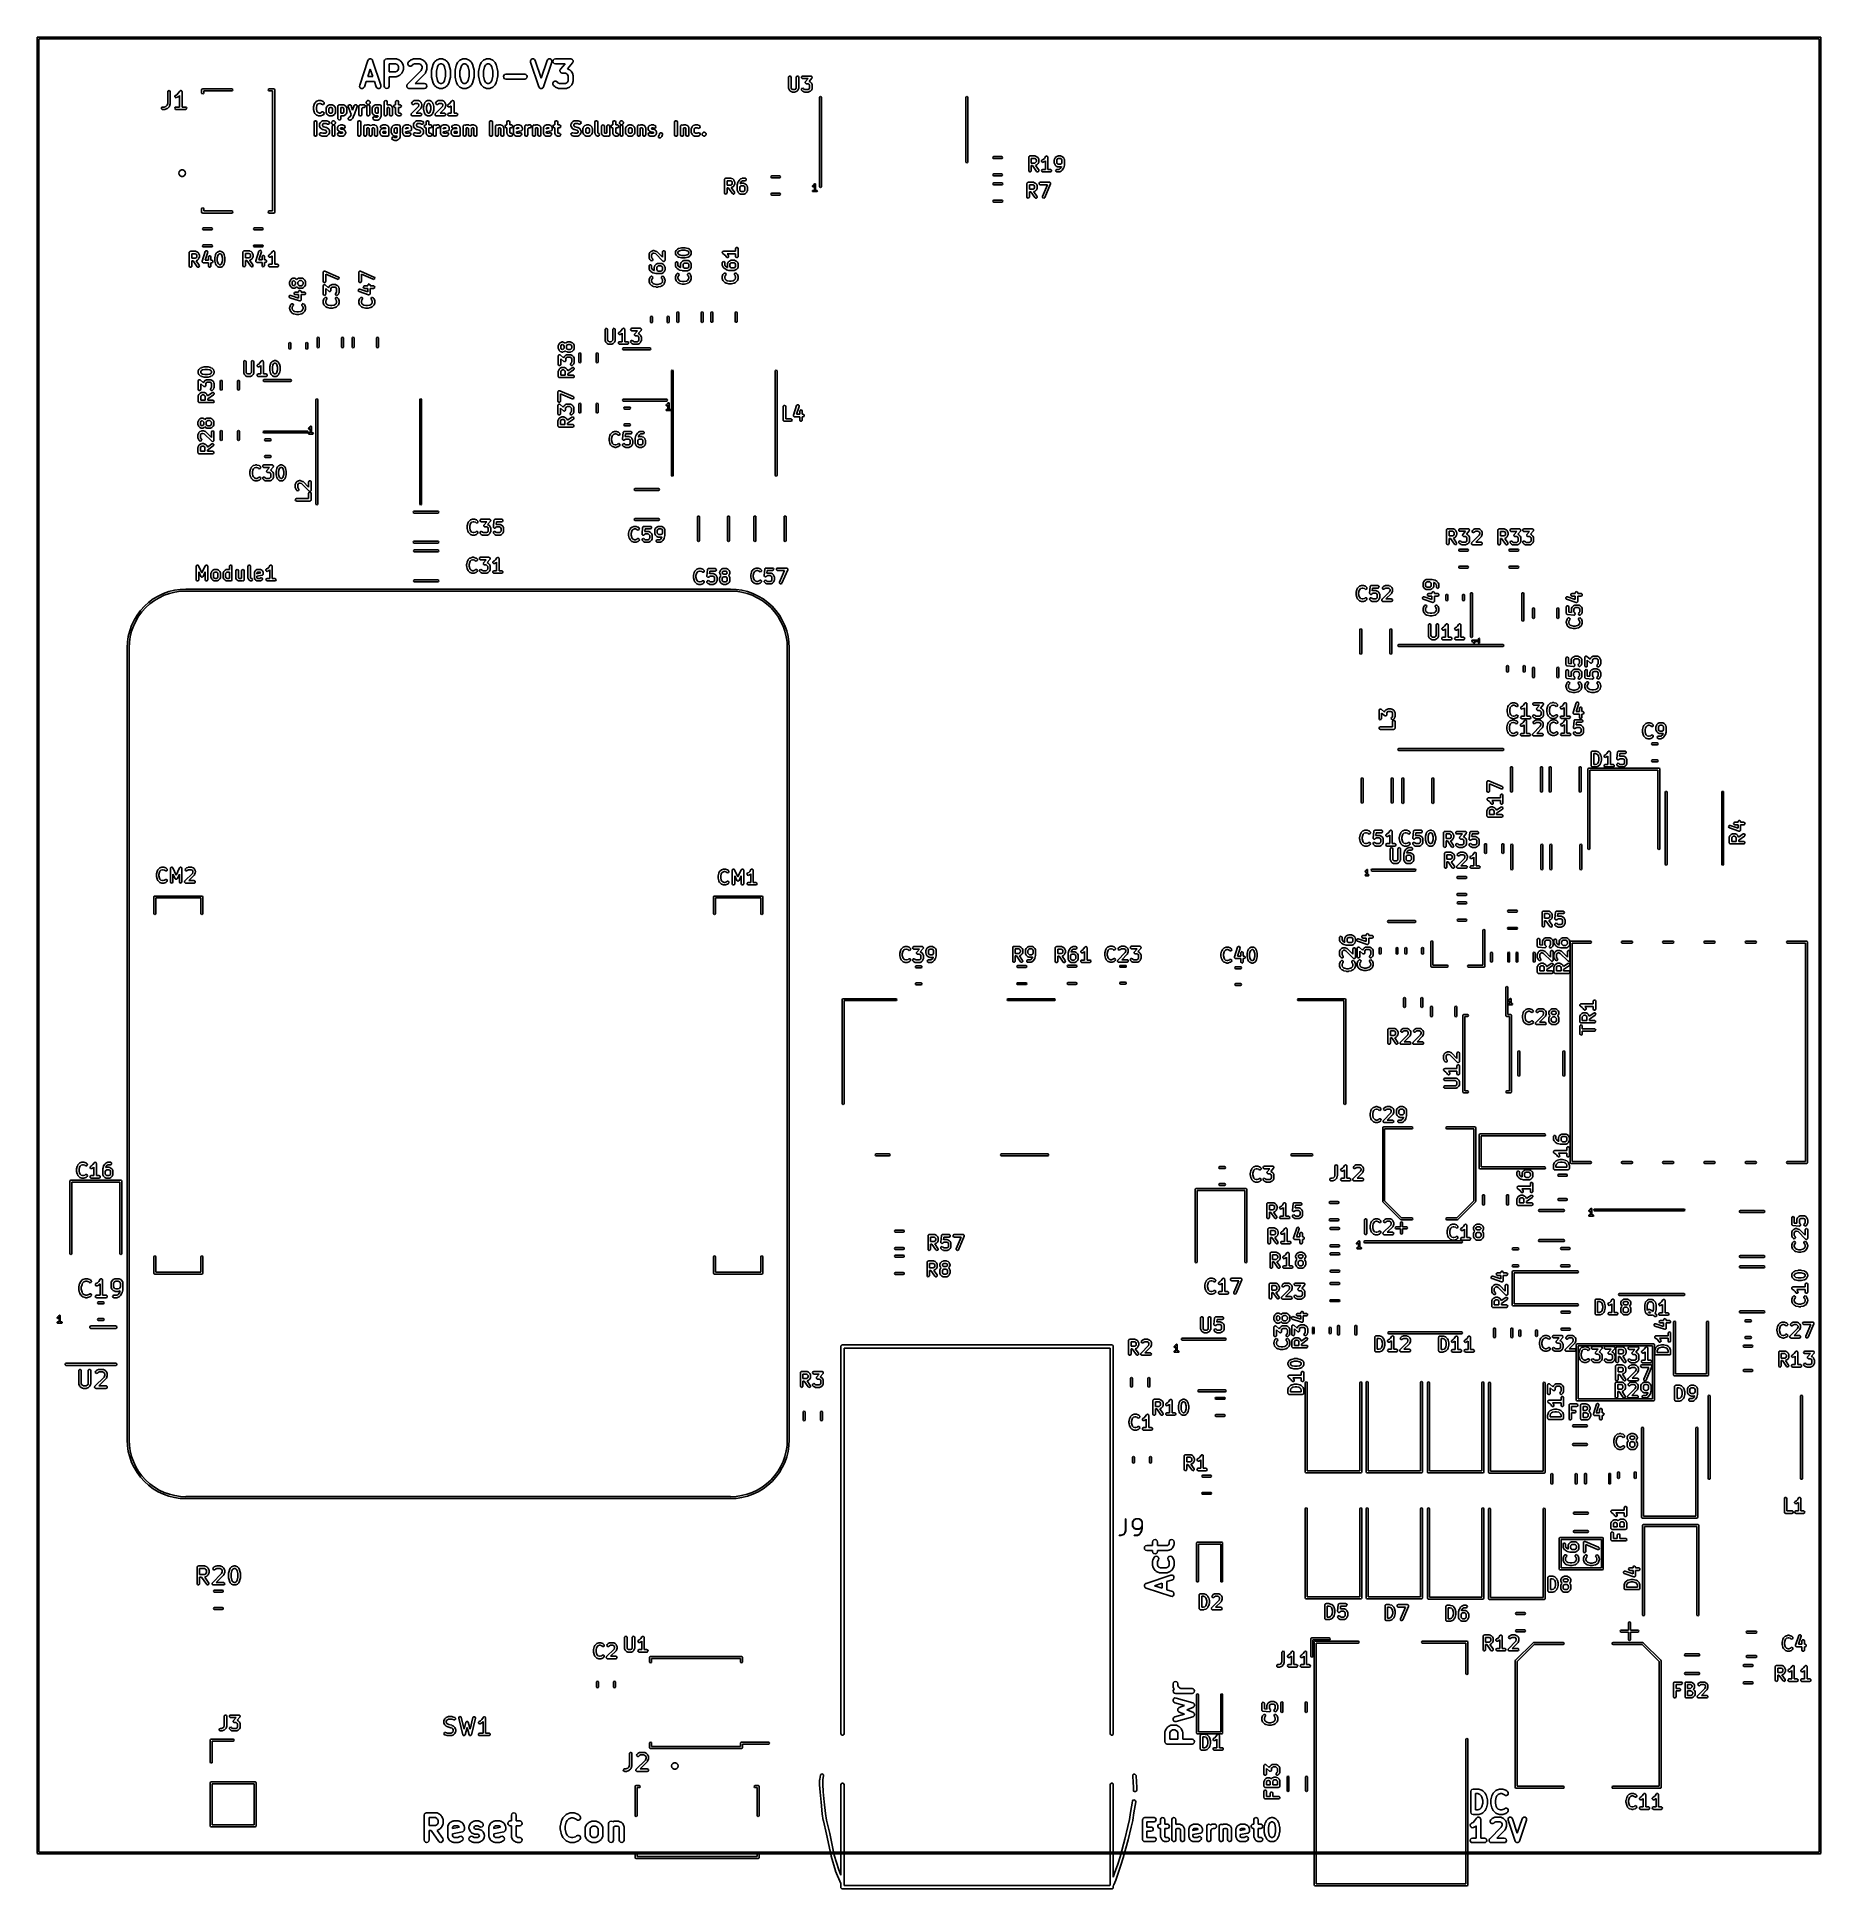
# Model space of a CAD drawing. Extents: x 0 to 4.25, y -4.42 to 0.
import ezdxf

# ---------------------------------------------------------------- set-up
doc = ezdxf.new("R2010")
doc.units = 0
doc.header["$MEASUREMENT"] = 0
doc.layers.add('BLACK', color=7, linetype='CONTINUOUS')

msp = doc.modelspace()

# ---------------------------------------------------------------- linework, layer by layer
at = {"layer": 'BLACK', "linetype": 'CONTINUOUS'}
for p, q in [((-0.001969, 0), (-0.001392, 0.001392)), ((-0.001969, -4.33071), (-0.001969, 0)), ((-0.001392, 0.001392), (0, 0.001969)), ((0, 0.001969), (4.25197, 0.001969)), ((4.25197, 0.001969), (4.25336, 0.001392)), ((4.25336, 0.001392), (4.25394, 0)), ((4.25394, 0), (4.25394, -4.33071)), ((0.001969, -0.001969), (0.001969, -4.32874)), ((4.25, -0.001969), (0.001969, -0.001969)), ((4.25, -4.32874), (4.25, -0.001969)), ((0.767738, -0.113076), (0.787423, -0.054021)), ((0.793026, -0.074564), (0.787159, -0.092165)), ((0.787423, -0.054021), (0.788077, -0.053031)), ((0.788077, -0.053031), (0.788607, -0.051971)), ((0.788607, -0.051971), (0.788909, -0.051771)), ((0.788909, -0.051771), (0.789108, -0.05147)), ((0.789108, -0.05147), (0.790169, -0.050939)), ((0.790169, -0.050939), (0.791158, -0.050286)), ((0.791158, -0.050286), (0.791519, -0.050264)), ((0.791519, -0.050264), (0.791842, -0.050103)), ((0.791842, -0.050103), (0.793026, -0.050174)), ((0.793026, -0.050174), (0.79421, -0.050103)), ((0.798893, -0.092165), (0.793026, -0.074564)), ((0.79421, -0.050103), (0.794533, -0.050264)), ((0.794533, -0.050264), (0.794893, -0.050286)), ((0.794893, -0.050286), (0.795883, -0.05094)), ((0.795883, -0.05094), (0.796944, -0.05147)), ((0.796944, -0.05147), (0.797143, -0.051771)), ((0.797143, -0.051771), (0.797444, -0.051971)), ((0.797444, -0.051971), (0.797975, -0.053032)), ((0.797975, -0.053032), (0.798628, -0.054021)), ((0.798628, -0.054021), (0.818313, -0.113076)), ((0.82649, -0.055889), (0.827282, -0.052936)), ((0.82649, -0.114944), (0.82649, -0.055889)), ((0.827282, -0.052936), (0.829443, -0.050774)), ((0.829443, -0.050774), (0.832396, -0.049983)), ((0.832396, -0.049983), (0.854893, -0.049983)), ((0.838301, -0.061794), (0.838301, -0.080917)), ((0.853499, -0.061794), (0.838301, -0.061794)), ((0.838301, -0.080917), (0.853499, -0.080917)), ((0.857019, -0.063554), (0.853499, -0.061794)), ((0.853499, -0.080917), (0.857019, -0.079157)), ((0.854893, -0.049983), (0.856204, -0.050334)), ((0.856204, -0.050334), (0.857534, -0.050607)), ((0.858476, -0.065011), (0.857019, -0.063554)), ((0.857019, -0.079157), (0.858476, -0.0777)), ((0.857534, -0.050607), (0.863158, -0.053419)), ((0.860236, -0.068531), (0.858476, -0.065011)), ((0.858476, -0.0777), (0.860236, -0.07418)), ((0.860236, -0.07418), (0.860236, -0.068531)), ((0.863158, -0.053419), (0.86387, -0.05405)), ((0.86387, -0.05405), (0.864693, -0.054525)), ((0.864693, -0.088186), (0.86387, -0.088661)), ((0.864693, -0.054525), (0.867505, -0.057337)), ((0.867505, -0.085374), (0.864693, -0.088186)), ((0.867505, -0.057337), (0.867981, -0.05816)), ((0.867981, -0.08455), (0.867505, -0.085374)), ((0.867981, -0.05816), (0.868612, -0.058872)), ((0.868612, -0.083839), (0.867981, -0.08455)), ((0.868612, -0.058872), (0.871424, -0.064496)), ((0.871424, -0.078215), (0.868612, -0.083839)), ((0.871424, -0.064496), (0.871696, -0.065826)), ((0.871696, -0.076885), (0.871424, -0.078215)), ((0.871696, -0.065826), (0.872047, -0.067137)), ((0.872047, -0.075574), (0.871696, -0.076885)), ((0.872047, -0.067137), (0.872047, -0.075574)), ((0.881651, -0.110768), (0.914411, -0.078008)), ((0.882935, -0.059984), (0.884463, -0.057337)), ((0.882935, -0.063041), (0.882935, -0.059984)), ((0.884463, -0.065689), (0.882935, -0.063041)), ((0.884463, -0.057337), (0.887275, -0.054525)), ((0.88711, -0.067217), (0.884463, -0.065689)), ((0.890167, -0.067217), (0.88711, -0.067217)), ((0.887275, -0.054525), (0.888099, -0.05405)), ((0.888099, -0.05405), (0.88881, -0.053419)), ((0.88881, -0.053419), (0.894434, -0.050607)), ((0.892815, -0.065689), (0.890167, -0.067217)), ((0.894949, -0.063554), (0.892815, -0.065689)), ((0.894434, -0.050607), (0.895764, -0.050334)), ((0.898469, -0.061794), (0.894949, -0.063554)), ((0.895764, -0.050334), (0.897075, -0.049983)), ((0.897075, -0.049983), (0.911136, -0.049983)), ((0.909742, -0.061794), (0.898469, -0.061794)), ((0.923748, -0.085374), (0.900084, -0.109038)), ((0.913262, -0.063554), (0.909742, -0.061794)), ((0.911136, -0.049983), (0.912447, -0.050334)), ((0.912447, -0.050334), (0.913777, -0.050607)), ((0.914719, -0.065011), (0.913262, -0.063554)), ((0.913777, -0.050607), (0.919401, -0.053419)), ((0.914411, -0.078008), (0.916479, -0.071803)), ((0.916479, -0.068531), (0.914719, -0.065011)), ((0.916479, -0.071803), (0.916479, -0.068531)), ((0.919401, -0.053419), (0.920113, -0.05405)), ((0.920113, -0.05405), (0.920936, -0.054525)), ((0.920936, -0.054525), (0.923748, -0.057337)), ((0.923748, -0.057337), (0.924224, -0.05816)), ((0.924427, -0.084198), (0.923748, -0.085374)), ((0.924224, -0.05816), (0.924855, -0.058872)), ((0.925175, -0.083065), (0.924427, -0.084198)), ((0.924855, -0.058872), (0.927667, -0.064496)), ((0.927987, -0.074629), (0.925175, -0.083065)), ((0.927667, -0.064496), (0.927939, -0.065826)), ((0.927939, -0.065826), (0.92829, -0.067137)), ((0.928044, -0.07368), (0.927987, -0.074629)), ((0.92829, -0.072762), (0.928044, -0.07368)), ((0.92829, -0.067137), (0.92829, -0.072762)), ((0.938976, -0.078386), (0.939165, -0.077682)), ((0.938976, -0.092447), (0.938976, -0.078386)), ((0.939153, -0.076953), (0.941965, -0.065705)), ((0.939165, -0.077682), (0.939153, -0.076953)), ((0.941965, -0.065705), (0.942281, -0.065135)), ((0.942281, -0.065135), (0.942412, -0.064496)), ((0.942412, -0.064496), (0.945224, -0.058872)), ((0.945224, -0.058872), (0.945855, -0.05816)), ((0.945855, -0.05816), (0.94633, -0.057337)), ((0.94633, -0.057337), (0.949142, -0.054525)), ((0.949142, -0.054525), (0.949966, -0.05405)), ((0.949966, -0.05405), (0.950677, -0.053419)), ((0.950677, -0.053419), (0.956301, -0.050607)), ((0.953266, -0.069198), (0.950787, -0.079113)), ((0.950787, -0.079113), (0.950787, -0.09172)), ((0.95536, -0.065011), (0.953266, -0.069198)), ((0.956816, -0.063554), (0.95536, -0.065011)), ((0.956301, -0.050607), (0.957632, -0.050334)), ((0.960337, -0.061794), (0.956816, -0.063554)), ((0.957632, -0.050334), (0.958943, -0.049983)), ((0.958943, -0.049983), (0.964567, -0.049983)), ((0.963173, -0.061794), (0.960337, -0.061794)), ((0.966693, -0.063554), (0.963173, -0.061794)), ((0.964567, -0.049983), (0.965878, -0.050334)), ((0.965878, -0.050334), (0.967208, -0.050607)), ((0.96815, -0.065011), (0.966693, -0.063554)), ((0.967208, -0.050607), (0.972832, -0.053419)), ((0.970244, -0.069198), (0.96815, -0.065011)), ((0.972722, -0.079113), (0.970244, -0.069198)), ((0.972722, -0.09172), (0.972722, -0.079113)), ((0.972832, -0.053419), (0.973544, -0.05405)), ((0.973544, -0.05405), (0.974367, -0.054525)), ((0.974367, -0.054525), (0.977179, -0.057337)), ((0.977179, -0.057337), (0.977655, -0.05816)), ((0.977655, -0.05816), (0.978285, -0.058872)), ((0.978285, -0.058872), (0.981098, -0.064496)), ((0.981098, -0.064496), (0.981228, -0.065135)), ((0.981228, -0.065135), (0.981545, -0.065705)), ((0.981545, -0.065705), (0.984357, -0.076953)), ((0.984357, -0.076953), (0.984345, -0.077682)), ((0.984345, -0.077682), (0.984533, -0.078386)), ((0.984533, -0.078386), (0.984533, -0.092447)), ((0.995219, -0.078386), (0.995408, -0.077682)), ((0.995219, -0.092447), (0.995219, -0.078386)), ((0.995396, -0.076953), (0.998208, -0.065705)), ((0.995408, -0.077682), (0.995396, -0.076953)), ((0.998208, -0.065705), (0.998524, -0.065135)), ((0.998524, -0.065135), (0.998655, -0.064496)), ((0.998655, -0.064496), (1.00147, -0.058872)), ((1.00147, -0.058872), (1.0021, -0.05816)), ((1.0021, -0.05816), (1.00257, -0.057337)), ((1.00257, -0.057337), (1.00539, -0.054525)), ((1.00539, -0.054525), (1.00621, -0.05405)), ((1.00621, -0.05405), (1.00692, -0.053419)), ((1.00692, -0.053419), (1.01254, -0.050607)), ((1.00951, -0.069198), (1.00703, -0.079113)), ((1.00703, -0.079113), (1.00703, -0.09172)), ((1.0116, -0.065011), (1.00951, -0.069198)), ((1.01306, -0.063554), (1.0116, -0.065011)), ((1.01254, -0.050607), (1.01387, -0.050334)), ((1.01658, -0.061794), (1.01306, -0.063554)), ((1.01387, -0.050334), (1.01519, -0.049983)), ((1.01519, -0.049983), (1.02081, -0.049983)), ((1.01942, -0.061794), (1.01658, -0.061794)), ((1.02294, -0.063554), (1.01942, -0.061794)), ((1.02081, -0.049983), (1.02212, -0.050334)), ((1.02212, -0.050334), (1.02345, -0.050607)), ((1.02439, -0.065011), (1.02294, -0.063554)), ((1.02345, -0.050607), (1.02908, -0.053419)), ((1.02649, -0.069198), (1.02439, -0.065011)), ((1.02897, -0.079113), (1.02649, -0.069198)), ((1.02897, -0.09172), (1.02897, -0.079113)), ((1.02908, -0.053419), (1.02979, -0.05405)), ((1.02979, -0.05405), (1.03061, -0.054525)), ((1.03061, -0.054525), (1.03342, -0.057337)), ((1.03342, -0.057337), (1.0339, -0.05816)), ((1.0339, -0.05816), (1.03453, -0.058872)), ((1.03453, -0.058872), (1.03734, -0.064496)), ((1.03734, -0.064496), (1.03747, -0.065135)), ((1.03747, -0.065135), (1.03779, -0.065705)), ((1.03779, -0.065705), (1.0406, -0.076953)), ((1.0406, -0.076953), (1.04059, -0.077682)), ((1.04059, -0.077682), (1.04078, -0.078386)), ((1.04078, -0.078386), (1.04078, -0.092447)), ((1.05146, -0.078386), (1.05165, -0.077682)), ((1.05146, -0.092447), (1.05146, -0.078386)), ((1.05164, -0.076953), (1.05445, -0.065705)), ((1.05165, -0.077682), (1.05164, -0.076953)), ((1.05445, -0.065705), (1.05477, -0.065135)), ((1.05477, -0.065135), (1.0549, -0.064496)), ((1.0549, -0.064496), (1.05771, -0.058872)), ((1.05771, -0.058872), (1.05834, -0.05816)), ((1.05834, -0.05816), (1.05882, -0.057337)), ((1.05882, -0.057337), (1.06163, -0.054525)), ((1.06163, -0.054525), (1.06245, -0.05405)), ((1.06245, -0.05405), (1.06316, -0.053419)), ((1.06316, -0.053419), (1.06879, -0.050607)), ((1.06575, -0.069198), (1.06327, -0.079113)), ((1.06327, -0.079113), (1.06327, -0.09172)), ((1.06785, -0.065011), (1.06575, -0.069198)), ((1.0693, -0.063554), (1.06785, -0.065011)), ((1.06879, -0.050607), (1.07012, -0.050334)), ((1.07282, -0.061794), (1.0693, -0.063554)), ((1.07012, -0.050334), (1.07143, -0.049983)), ((1.07143, -0.049983), (1.07705, -0.049983)), ((1.07566, -0.061794), (1.07282, -0.061794)), ((1.07918, -0.063554), (1.07566, -0.061794)), ((1.07705, -0.049983), (1.07836, -0.050334)), ((1.07836, -0.050334), (1.07969, -0.050607)), ((1.08064, -0.065011), (1.07918, -0.063554)), ((1.07969, -0.050607), (1.08532, -0.053419)), ((1.08273, -0.069198), (1.08064, -0.065011)), ((1.08521, -0.079113), (1.08273, -0.069198)), ((1.08521, -0.09172), (1.08521, -0.079113)), ((1.08532, -0.053419), (1.08603, -0.05405)), ((1.08603, -0.05405), (1.08685, -0.054525)), ((1.08685, -0.054525), (1.08967, -0.057337)), ((1.08967, -0.057337), (1.09014, -0.05816)), ((1.09014, -0.05816), (1.09077, -0.058872)), ((1.09077, -0.058872), (1.09358, -0.064496)), ((1.09358, -0.064496), (1.09371, -0.065135)), ((1.09371, -0.065135), (1.09403, -0.065705)), ((1.09403, -0.065705), (1.09684, -0.076953)), ((1.09684, -0.076953), (1.09683, -0.077682)), ((1.09683, -0.077682), (1.09702, -0.078386)), ((1.09702, -0.078386), (1.09702, -0.092447)), ((1.11131, -0.089494), (1.11347, -0.087332)), ((1.11347, -0.087332), (1.11642, -0.086541)), ((1.11642, -0.086541), (1.16142, -0.086541)), ((1.16142, -0.086541), (1.16437, -0.087332)), ((1.16437, -0.087332), (1.16653, -0.089494)), ((1.17532, -0.054705), (1.17668, -0.051971)), ((1.1755, -0.057756), (1.17532, -0.054705)), ((1.19518, -0.116811), (1.1755, -0.057756)), ((1.17668, -0.051971), (1.17923, -0.050286)), ((1.17923, -0.050286), (1.18229, -0.050103)), ((1.18229, -0.050103), (1.18502, -0.05147)), ((1.18502, -0.05147), (1.1867, -0.054021)), ((1.1867, -0.054021), (1.20079, -0.096269)), ((1.20079, -0.096269), (1.21487, -0.054021)), ((1.22607, -0.057756), (1.20639, -0.116811)), ((1.21487, -0.054021), (1.21655, -0.05147)), ((1.21655, -0.05147), (1.21929, -0.050103)), ((1.21929, -0.050103), (1.22234, -0.050286)), ((1.22234, -0.050286), (1.22489, -0.051971)), ((1.22489, -0.051971), (1.22626, -0.054705)), ((1.22626, -0.054705), (1.22607, -0.057756)), ((1.22863, -0.055889), (1.22942, -0.052936)), ((1.22942, -0.058841), (1.22863, -0.055889)), ((1.22942, -0.052936), (1.23158, -0.050774)), ((1.23158, -0.061003), (1.22942, -0.058841)), ((1.23158, -0.050774), (1.23453, -0.049983)), ((1.23453, -0.061794), (1.23158, -0.061003)), ((1.23453, -0.049983), (1.27109, -0.049983)), ((1.25808, -0.061794), (1.23453, -0.061794)), ((1.2455, -0.078386), (1.24565, -0.077822)), ((1.24575, -0.079323), (1.2455, -0.078386)), ((1.24561, -0.07724), (1.24604, -0.07637)), ((1.24565, -0.077822), (1.24561, -0.07724)), ((1.24582, -0.08029), (1.24575, -0.079323)), ((1.24614, -0.080775), (1.24582, -0.08029)), ((1.24604, -0.07637), (1.24629, -0.075433)), ((1.24629, -0.081339), (1.24614, -0.080775)), ((1.24629, -0.075433), (1.2467, -0.075021)), ((1.24698, -0.082024), (1.24629, -0.081339)), ((1.2467, -0.075021), (1.24696, -0.074497)), ((1.24696, -0.074497), (1.25808, -0.061794)), ((1.24752, -0.08283), (1.24698, -0.082024)), ((1.24804, -0.083088), (1.24752, -0.08283)), ((1.24845, -0.0835), (1.24804, -0.083088)), ((1.24939, -0.083751), (1.24845, -0.0835)), ((1.25026, -0.084179), (1.24939, -0.083751)), ((1.25084, -0.08414), (1.25026, -0.084179)), ((1.25141, -0.084291), (1.25084, -0.08414)), ((1.25845, -0.084291), (1.25141, -0.084291)), ((1.26197, -0.086052), (1.25845, -0.084291)), ((1.26343, -0.087508), (1.26197, -0.086052)), ((1.26519, -0.091028), (1.26343, -0.087508)), ((1.27554, -0.059777), (1.26345, -0.073588)), ((1.26345, -0.073588), (1.26811, -0.075916)), ((1.26811, -0.075916), (1.26882, -0.076547)), ((1.26882, -0.076547), (1.26964, -0.077022)), ((1.26964, -0.077022), (1.27245, -0.079834)), ((1.27109, -0.049983), (1.27165, -0.050134)), ((1.27165, -0.050134), (1.27224, -0.050095)), ((1.27224, -0.050095), (1.27311, -0.050523)), ((1.27245, -0.079834), (1.27293, -0.080658)), ((1.27293, -0.080658), (1.27356, -0.081369)), ((1.27311, -0.050523), (1.27404, -0.050774)), ((1.27356, -0.081369), (1.27637, -0.086993)), ((1.27404, -0.050774), (1.27446, -0.051187)), ((1.27446, -0.051187), (1.27498, -0.051444)), ((1.27498, -0.051444), (1.27552, -0.05225)), ((1.27552, -0.05225), (1.27621, -0.052936)), ((1.27579, -0.059254), (1.27554, -0.059777)), ((1.27621, -0.058841), (1.27579, -0.059254)), ((1.27621, -0.052936), (1.27636, -0.053499)), ((1.27646, -0.057904), (1.27621, -0.058841)), ((1.27636, -0.053499), (1.27668, -0.053984)), ((1.27637, -0.086993), (1.27665, -0.088323)), ((1.27688, -0.057034), (1.27646, -0.057904)), ((1.27665, -0.088323), (1.277, -0.089634)), ((1.27668, -0.053984), (1.27675, -0.054952)), ((1.27675, -0.054952), (1.277, -0.055889)), ((1.277, -0.055889), (1.27685, -0.056452)), ((1.27685, -0.056452), (1.27688, -0.057034)), ((0.309896, -0.128577), (0.310074, -0.127567)), ((0.309896, -0.156246), (0.309896, -0.128577)), ((0.310074, -0.127567), (0.311372, -0.12602)), ((0.311372, -0.12602), (0.313361, -0.125669)), ((0.313361, -0.125669), (0.31511, -0.126679)), ((0.31511, -0.126679), (0.315801, -0.128577)), ((0.315801, -0.128577), (0.315801, -0.156725)), ((0.331741, -0.135533), (0.334949, -0.132326)), ((0.334949, -0.132326), (0.33854, -0.126939)), ((0.33854, -0.126939), (0.339248, -0.126198)), ((0.339248, -0.126198), (0.339411, -0.12615)), ((0.339411, -0.12615), (0.33952, -0.12602)), ((0.33952, -0.12602), (0.340364, -0.125871)), ((0.340364, -0.125871), (0.341187, -0.125631)), ((0.341187, -0.125631), (0.341342, -0.125699)), ((0.341342, -0.125699), (0.341509, -0.125669)), ((0.341509, -0.125669), (0.342252, -0.126098)), ((0.342252, -0.126098), (0.343036, -0.126442)), ((0.343036, -0.126442), (0.343112, -0.126594)), ((0.343112, -0.126594), (0.343259, -0.126679)), ((0.343259, -0.126679), (0.343552, -0.127484)), ((0.343552, -0.127484), (0.343931, -0.128253)), ((0.343931, -0.128253), (0.343891, -0.128418)), ((0.343891, -0.128418), (0.343949, -0.128577)), ((0.343949, -0.128577), (0.343949, -0.165032)), ((0.390768, -0.124055), (0.3915, -0.122287)), ((0.390768, -0.131142), (0.390768, -0.124055)), ((0.3915, -0.132909), (0.390768, -0.131142)), ((0.3915, -0.122287), (0.393268, -0.121555)), ((0.393268, -0.121555), (0.462362, -0.121555)), ((0.395768, -0.131142), (0.395035, -0.132909)), ((0.462362, -0.126555), (0.395768, -0.126555)), ((0.395768, -0.126555), (0.395768, -0.131142)), ((0.462362, -0.121555), (0.46413, -0.122287)), ((0.46413, -0.125823), (0.462362, -0.126555)), ((0.46413, -0.122287), (0.464862, -0.124055)), ((0.464862, -0.124055), (0.46413, -0.125823)), ((0.549429, -0.124055), (0.550161, -0.122287)), ((0.550161, -0.125823), (0.549429, -0.124055)), ((0.550161, -0.122287), (0.551929, -0.121555)), ((0.551929, -0.126555), (0.550161, -0.125823)), ((0.551929, -0.121555), (0.562559, -0.121555)), ((0.560059, -0.126555), (0.551929, -0.126555)), ((0.560059, -0.412894), (0.560059, -0.126555)), ((0.562559, -0.121555), (0.564327, -0.122287)), ((0.564327, -0.122287), (0.565059, -0.124055)), ((0.565059, -0.124055), (0.565059, -0.415394)), ((0.767555, -0.116128), (0.767738, -0.113076)), ((0.768922, -0.118862), (0.767555, -0.116128)), ((0.771473, -0.120546), (0.768922, -0.118862)), ((0.774525, -0.120729), (0.771473, -0.120546)), ((0.777259, -0.119362), (0.774525, -0.120729)), ((0.778943, -0.116811), (0.777259, -0.119362)), ((0.783222, -0.103976), (0.778943, -0.116811)), ((0.80283, -0.103976), (0.783222, -0.103976)), ((0.787159, -0.092165), (0.798893, -0.092165)), ((0.807108, -0.116811), (0.80283, -0.103976)), ((0.808793, -0.119362), (0.807108, -0.116811)), ((0.811527, -0.120729), (0.808793, -0.119362)), ((0.814578, -0.120546), (0.811527, -0.120729)), ((0.817129, -0.118862), (0.814578, -0.120546)), ((0.818496, -0.116128), (0.817129, -0.118862)), ((0.818313, -0.113076), (0.818496, -0.116128)), ((0.827282, -0.117896), (0.82649, -0.114944)), ((0.829443, -0.120058), (0.827282, -0.117896)), ((0.832396, -0.120849), (0.829443, -0.120058)), ((0.835349, -0.120058), (0.832396, -0.120849)), ((0.83751, -0.117896), (0.835349, -0.120058)), ((0.838301, -0.114944), (0.83751, -0.117896)), ((0.854893, -0.092728), (0.838301, -0.092728)), ((0.838301, -0.092728), (0.838301, -0.114944)), ((0.856204, -0.092376), (0.854893, -0.092728)), ((0.857534, -0.092104), (0.856204, -0.092376)), ((0.863158, -0.089292), (0.857534, -0.092104)), ((0.86387, -0.088661), (0.863158, -0.089292)), ((0.879921, -0.114944), (0.880122, -0.114193)), ((0.880122, -0.115695), (0.879921, -0.114944)), ((0.880122, -0.113415), (0.880511, -0.112742)), ((0.880122, -0.114193), (0.880122, -0.113415)), ((0.880122, -0.116472), (0.880122, -0.115695)), ((0.880511, -0.117146), (0.880122, -0.116472)), ((0.880511, -0.112742), (0.880712, -0.111991)), ((0.880712, -0.117896), (0.880511, -0.117146)), ((0.880712, -0.111991), (0.881262, -0.111441)), ((0.881262, -0.118446), (0.880712, -0.117896)), ((0.881262, -0.111441), (0.881651, -0.110768)), ((0.881651, -0.11912), (0.881262, -0.118446)), ((0.882324, -0.119508), (0.881651, -0.11912)), ((0.882874, -0.120058), (0.882324, -0.119508)), ((0.883625, -0.120259), (0.882874, -0.120058)), ((0.884298, -0.120648), (0.883625, -0.120259)), ((0.885076, -0.120648), (0.884298, -0.120648)), ((0.885827, -0.120849), (0.885076, -0.120648)), ((0.922385, -0.120849), (0.885827, -0.120849)), ((0.900084, -0.109038), (0.922385, -0.109038)), ((0.922385, -0.109038), (0.925337, -0.109829)), ((0.925337, -0.120058), (0.922385, -0.120849)), ((0.925337, -0.109829), (0.927499, -0.111991)), ((0.927499, -0.117896), (0.925337, -0.120058)), ((0.927499, -0.111991), (0.92829, -0.114944)), ((0.92829, -0.114944), (0.927499, -0.117896)), ((0.939165, -0.09315), (0.938976, -0.092447)), ((0.939153, -0.093879), (0.939165, -0.09315)), ((0.941965, -0.105127), (0.939153, -0.093879)), ((0.942281, -0.105697), (0.941965, -0.105127)), ((0.942412, -0.106336), (0.942281, -0.105697)), ((0.945224, -0.11196), (0.942412, -0.106336)), ((0.945855, -0.112672), (0.945224, -0.11196)), ((0.94633, -0.113495), (0.945855, -0.112672)), ((0.949142, -0.116307), (0.94633, -0.113495)), ((0.949966, -0.116783), (0.949142, -0.116307)), ((0.950677, -0.117414), (0.949966, -0.116783)), ((0.956301, -0.120226), (0.950677, -0.117414)), ((0.950787, -0.09172), (0.953266, -0.101634)), ((0.953266, -0.101634), (0.95536, -0.105821)), ((0.95536, -0.105821), (0.956816, -0.107278)), ((0.957632, -0.120498), (0.956301, -0.120226)), ((0.956816, -0.107278), (0.960337, -0.109038)), ((0.958943, -0.120849), (0.957632, -0.120498)), ((0.964567, -0.120849), (0.958943, -0.120849)), ((0.960337, -0.109038), (0.963173, -0.109038)), ((0.963173, -0.109038), (0.966693, -0.107278)), ((0.965878, -0.120498), (0.964567, -0.120849)), ((0.967208, -0.120226), (0.965878, -0.120498)), ((0.966693, -0.107278), (0.96815, -0.105821)), ((0.972832, -0.117414), (0.967208, -0.120226)), ((0.96815, -0.105821), (0.970244, -0.101634)), ((0.970244, -0.101634), (0.972722, -0.09172)), ((0.973544, -0.116783), (0.972832, -0.117414)), ((0.974367, -0.116307), (0.973544, -0.116783)), ((0.977179, -0.113495), (0.974367, -0.116307)), ((0.977655, -0.112672), (0.977179, -0.113495)), ((0.978285, -0.11196), (0.977655, -0.112672)), ((0.981098, -0.106336), (0.978285, -0.11196)), ((0.981228, -0.105697), (0.981098, -0.106336)), ((0.981545, -0.105127), (0.981228, -0.105697)), ((0.984357, -0.093879), (0.981545, -0.105127)), ((0.984533, -0.092447), (0.984345, -0.09315)), ((0.984345, -0.09315), (0.984357, -0.093879)), ((0.995408, -0.09315), (0.995219, -0.092447)), ((0.995396, -0.093879), (0.995408, -0.09315)), ((0.998208, -0.105127), (0.995396, -0.093879)), ((0.998524, -0.105697), (0.998208, -0.105127)), ((0.998655, -0.106336), (0.998524, -0.105697)), ((1.00147, -0.11196), (0.998655, -0.106336)), ((1.0021, -0.112672), (1.00147, -0.11196)), ((1.00257, -0.113495), (1.0021, -0.112672)), ((1.00539, -0.116307), (1.00257, -0.113495)), ((1.00621, -0.116783), (1.00539, -0.116307)), ((1.00692, -0.117414), (1.00621, -0.116783)), ((1.01254, -0.120226), (1.00692, -0.117414)), ((1.00703, -0.09172), (1.00951, -0.101634)), ((1.00951, -0.101634), (1.0116, -0.105821)), ((1.0116, -0.105821), (1.01306, -0.107278)), ((1.01387, -0.120498), (1.01254, -0.120226)), ((1.01306, -0.107278), (1.01658, -0.109038)), ((1.01519, -0.120849), (1.01387, -0.120498)), ((1.02081, -0.120849), (1.01519, -0.120849)), ((1.01658, -0.109038), (1.01942, -0.109038)), ((1.01942, -0.109038), (1.02294, -0.107278)), ((1.02212, -0.120498), (1.02081, -0.120849)), ((1.02345, -0.120226), (1.02212, -0.120498)), ((1.02294, -0.107278), (1.02439, -0.105821)), ((1.02908, -0.117414), (1.02345, -0.120226)), ((1.02439, -0.105821), (1.02649, -0.101634)), ((1.02649, -0.101634), (1.02897, -0.09172)), ((1.02979, -0.116783), (1.02908, -0.117414)), ((1.03061, -0.116307), (1.02979, -0.116783)), ((1.03342, -0.113495), (1.03061, -0.116307)), ((1.0339, -0.112672), (1.03342, -0.113495)), ((1.03453, -0.11196), (1.0339, -0.112672)), ((1.03734, -0.106336), (1.03453, -0.11196)), ((1.03747, -0.105697), (1.03734, -0.106336)), ((1.03779, -0.105127), (1.03747, -0.105697)), ((1.0406, -0.093879), (1.03779, -0.105127)), ((1.04078, -0.092447), (1.04059, -0.09315)), ((1.04059, -0.09315), (1.0406, -0.093879)), ((1.05165, -0.09315), (1.05146, -0.092447)), ((1.05164, -0.093879), (1.05165, -0.09315)), ((1.05445, -0.105127), (1.05164, -0.093879)), ((1.05477, -0.105697), (1.05445, -0.105127)), ((1.0549, -0.106336), (1.05477, -0.105697)), ((1.05771, -0.11196), (1.0549, -0.106336)), ((1.05834, -0.112672), (1.05771, -0.11196)), ((1.05882, -0.113495), (1.05834, -0.112672)), ((1.06163, -0.116307), (1.05882, -0.113495)), ((1.06245, -0.116783), (1.06163, -0.116307)), ((1.06316, -0.117414), (1.06245, -0.116783)), ((1.06879, -0.120226), (1.06316, -0.117414)), ((1.06327, -0.09172), (1.06575, -0.101634)), ((1.06575, -0.101634), (1.06785, -0.105821)), ((1.06785, -0.105821), (1.0693, -0.107278)), ((1.07012, -0.120498), (1.06879, -0.120226)), ((1.0693, -0.107278), (1.07282, -0.109038)), ((1.07143, -0.120849), (1.07012, -0.120498)), ((1.07705, -0.120849), (1.07143, -0.120849)), ((1.07282, -0.109038), (1.07566, -0.109038)), ((1.07566, -0.109038), (1.07918, -0.107278)), ((1.07836, -0.120498), (1.07705, -0.120849)), ((1.07969, -0.120226), (1.07836, -0.120498)), ((1.07918, -0.107278), (1.08064, -0.105821)), ((1.08532, -0.117414), (1.07969, -0.120226)), ((1.08064, -0.105821), (1.08273, -0.101634)), ((1.08273, -0.101634), (1.08521, -0.09172)), ((1.08603, -0.116783), (1.08532, -0.117414)), ((1.08685, -0.116307), (1.08603, -0.116783)), ((1.08967, -0.113495), (1.08685, -0.116307)), ((1.09014, -0.112672), (1.08967, -0.113495)), ((1.09077, -0.11196), (1.09014, -0.112672)), ((1.09358, -0.106336), (1.09077, -0.11196)), ((1.09371, -0.105697), (1.09358, -0.106336)), ((1.09403, -0.105127), (1.09371, -0.105697)), ((1.09684, -0.093879), (1.09403, -0.105127)), ((1.09702, -0.092447), (1.09683, -0.09315)), ((1.09683, -0.09315), (1.09684, -0.093879)), ((1.11052, -0.092447), (1.11131, -0.089494)), ((1.11131, -0.095399), (1.11052, -0.092447)), ((1.11347, -0.097561), (1.11131, -0.095399)), ((1.11642, -0.098352), (1.11347, -0.097561)), ((1.16142, -0.098352), (1.11642, -0.098352)), ((1.16437, -0.097561), (1.16142, -0.098352)), ((1.16653, -0.095399), (1.16437, -0.097561)), ((1.16653, -0.089494), (1.16732, -0.092447)), ((1.16732, -0.092447), (1.16653, -0.095399)), ((1.19584, -0.117801), (1.19518, -0.116811)), ((1.19637, -0.118862), (1.19584, -0.117801)), ((1.19667, -0.119061), (1.19637, -0.118862)), ((1.19687, -0.119362), (1.19667, -0.119061)), ((1.19793, -0.119893), (1.19687, -0.119362)), ((1.19892, -0.120546), (1.19793, -0.119893)), ((1.19928, -0.120568), (1.19892, -0.120546)), ((1.1996, -0.120729), (1.19928, -0.120568)), ((1.20079, -0.120658), (1.1996, -0.120729)), ((1.20197, -0.120729), (1.20079, -0.120658)), ((1.20229, -0.120568), (1.20197, -0.120729)), ((1.20265, -0.120546), (1.20229, -0.120568)), ((1.20364, -0.119893), (1.20265, -0.120546)), ((1.20471, -0.119362), (1.20364, -0.119893)), ((1.2049, -0.119061), (1.20471, -0.119362)), ((1.20521, -0.118862), (1.2049, -0.119061)), ((1.20574, -0.117801), (1.20521, -0.118862)), ((1.20639, -0.116811), (1.20574, -0.117801)), ((1.22883, -0.107791), (1.23036, -0.105144)), ((1.22883, -0.110848), (1.22883, -0.107791)), ((1.23036, -0.113495), (1.22883, -0.110848)), ((1.23036, -0.105144), (1.233, -0.103615)), ((1.23317, -0.116307), (1.23036, -0.113495)), ((1.233, -0.103615), (1.23606, -0.103615)), ((1.23399, -0.116783), (1.23317, -0.116307)), ((1.2347, -0.117414), (1.23399, -0.116783)), ((1.24033, -0.120226), (1.2347, -0.117414)), ((1.23606, -0.103615), (1.23871, -0.105144)), ((1.23871, -0.105144), (1.24084, -0.107278)), ((1.24166, -0.120498), (1.24033, -0.120226)), ((1.24084, -0.107278), (1.24436, -0.109038)), ((1.24297, -0.120849), (1.24166, -0.120498)), ((1.25984, -0.120849), (1.24297, -0.120849)), ((1.24436, -0.109038), (1.25845, -0.109038)), ((1.25845, -0.109038), (1.26197, -0.107278)), ((1.26115, -0.120498), (1.25984, -0.120849)), ((1.26248, -0.120226), (1.26115, -0.120498)), ((1.26197, -0.107278), (1.26343, -0.105821)), ((1.26811, -0.117414), (1.26248, -0.120226)), ((1.26343, -0.105821), (1.26519, -0.102301)), ((1.26519, -0.102301), (1.26519, -0.091028)), ((1.26882, -0.116783), (1.26811, -0.117414)), ((1.26964, -0.116307), (1.26882, -0.116783)), ((1.27245, -0.113495), (1.26964, -0.116307)), ((1.27293, -0.112672), (1.27245, -0.113495)), ((1.27356, -0.11196), (1.27293, -0.112672)), ((1.27637, -0.106336), (1.27356, -0.11196)), ((1.27665, -0.105006), (1.27637, -0.106336)), ((1.277, -0.103695), (1.27665, -0.105006)), ((1.277, -0.089634), (1.277, -0.103695)), ((1.79097, -0.094209), (1.79115, -0.093182)), ((1.79097, -0.120113), (1.79097, -0.094209)), ((1.79103, -0.120282), (1.79097, -0.120113)), ((1.79099, -0.120456), (1.79103, -0.120282)), ((1.79128, -0.121455), (1.79099, -0.120456)), ((1.79115, -0.093182), (1.79247, -0.09161)), ((1.79281, -0.124502), (1.79128, -0.121455)), ((1.79247, -0.09161), (1.79449, -0.091254)), ((1.79285, -0.124547), (1.79281, -0.124502)), ((1.79337, -0.125282), (1.79285, -0.124547)), ((1.79489, -0.126806), (1.79337, -0.125282)), ((1.79449, -0.091254), (1.79626, -0.09228)), ((1.79495, -0.126834), (1.79489, -0.126806)), ((1.79567, -0.127368), (1.79495, -0.126834)), ((1.79872, -0.128892), (1.79567, -0.127368)), ((1.79626, -0.09228), (1.79697, -0.094209)), ((1.79697, -0.094209), (1.79697, -0.119405)), ((1.79697, -0.119405), (1.79795, -0.121384)), ((1.79795, -0.121384), (1.79879, -0.122219)), ((1.7989, -0.128912), (1.79872, -0.128892)), ((1.79879, -0.122219), (1.80077, -0.123208)), ((1.79903, -0.129028), (1.7989, -0.128912)), ((1.80006, -0.129208), (1.79903, -0.129028)), ((1.80616, -0.129208), (1.80006, -0.129208)), ((1.80077, -0.123208), (1.80545, -0.123208)), ((1.80545, -0.123208), (1.80743, -0.122219)), ((1.80632, -0.129147), (1.80616, -0.129208)), ((1.8065, -0.129189), (1.80632, -0.129147)), ((1.8075, -0.128892), (1.8065, -0.129189)), ((1.80743, -0.122219), (1.80826, -0.121384)), ((1.81055, -0.127368), (1.8075, -0.128892)), ((1.80826, -0.121384), (1.80925, -0.119405)), ((1.80925, -0.094209), (1.80943, -0.093182)), ((1.80925, -0.119405), (1.80925, -0.094209)), ((1.80943, -0.093182), (1.81075, -0.09161)), ((1.81059, -0.12732), (1.81055, -0.127368)), ((1.81132, -0.126806), (1.81059, -0.12732)), ((1.81075, -0.09161), (1.81277, -0.091254)), ((1.81285, -0.125282), (1.81132, -0.126806)), ((1.81277, -0.091254), (1.81455, -0.09228)), ((1.81288, -0.125223), (1.81285, -0.125282)), ((1.81341, -0.124502), (1.81288, -0.125223)), ((1.81493, -0.121455), (1.81341, -0.124502)), ((1.81455, -0.09228), (1.81525, -0.094209)), ((1.81495, -0.121277), (1.81493, -0.121455)), ((1.81507, -0.121139), (1.81495, -0.121277)), ((1.81525, -0.120113), (1.81507, -0.121139)), ((1.81525, -0.094209), (1.81525, -0.120113)), ((1.82149, -0.093688), (1.82251, -0.09191)), ((1.82184, -0.095709), (1.82149, -0.093688)), ((1.82154, -0.122384), (1.82272, -0.120703)), ((1.82172, -0.124429), (1.82154, -0.122384)), ((1.82232, -0.125282), (1.82172, -0.124429)), ((1.82342, -0.097028), (1.82184, -0.095709)), ((1.82384, -0.126806), (1.82232, -0.125282)), ((1.82251, -0.09191), (1.82444, -0.091208)), ((1.82272, -0.120703), (1.8247, -0.120172)), ((1.82444, -0.097209), (1.82342, -0.097028)), ((1.8239, -0.126834), (1.82384, -0.126806)), ((1.82462, -0.127368), (1.8239, -0.126834)), ((1.82444, -0.091208), (1.84425, -0.091208)), ((1.83764, -0.097209), (1.82444, -0.097209)), ((1.82767, -0.128892), (1.82462, -0.127368)), ((1.8247, -0.120172), (1.82656, -0.12104)), ((1.82656, -0.12104), (1.82774, -0.122219)), ((1.82785, -0.128912), (1.82767, -0.128892)), ((1.82774, -0.122219), (1.82972, -0.123208)), ((1.82799, -0.129028), (1.82785, -0.128912)), ((1.82901, -0.129208), (1.82799, -0.129028)), ((1.83816, -0.129208), (1.82901, -0.129208)), ((1.82972, -0.123208), (1.83745, -0.123208)), ((1.83059, -0.106337), (1.83067, -0.106114)), ((1.83085, -0.107103), (1.83059, -0.106337)), ((1.83063, -0.105878), (1.83103, -0.105178)), ((1.83067, -0.106114), (1.83063, -0.105878)), ((1.83099, -0.107899), (1.83085, -0.107103)), ((1.83117, -0.108053), (1.83099, -0.107899)), ((1.83103, -0.105178), (1.83133, -0.104423)), ((1.83125, -0.108279), (1.83117, -0.108053)), ((1.83194, -0.108698), (1.83125, -0.108279)), ((1.83133, -0.104423), (1.83764, -0.097209)), ((1.83256, -0.109218), (1.83194, -0.108698)), ((1.8329, -0.109278), (1.83256, -0.109218)), ((1.833, -0.109342), (1.8329, -0.109278)), ((1.83314, -0.109321), (1.833, -0.109342)), ((1.83358, -0.109399), (1.83314, -0.109321)), ((1.83745, -0.109399), (1.83358, -0.109399)), ((1.83943, -0.110388), (1.83745, -0.109399)), ((1.83745, -0.123208), (1.83943, -0.122219)), ((1.83832, -0.129147), (1.83816, -0.129208)), ((1.8385, -0.129189), (1.83832, -0.129147)), ((1.8395, -0.128892), (1.8385, -0.129189)), ((1.84026, -0.111224), (1.83943, -0.110388)), ((1.83943, -0.122219), (1.84026, -0.121384)), ((1.84255, -0.127368), (1.8395, -0.128892)), ((1.84651, -0.096184), (1.83979, -0.103862)), ((1.83979, -0.103862), (1.84255, -0.105239)), ((1.84125, -0.113202), (1.84026, -0.111224)), ((1.84026, -0.121384), (1.84125, -0.119405)), ((1.84125, -0.119405), (1.84125, -0.113202)), ((1.84255, -0.105239), (1.84327, -0.105774)), ((1.84259, -0.12732), (1.84255, -0.127368)), ((1.84332, -0.126806), (1.84259, -0.12732)), ((1.84327, -0.105774), (1.84332, -0.105801)), ((1.84332, -0.105801), (1.84485, -0.107325)), ((1.84485, -0.125282), (1.84332, -0.126806)), ((1.84425, -0.091208), (1.8447, -0.091287)), ((1.8447, -0.091287), (1.84483, -0.091265)), ((1.84483, -0.091265), (1.84494, -0.09133)), ((1.84485, -0.107325), (1.84536, -0.10806)), ((1.84488, -0.125223), (1.84485, -0.125282)), ((1.84541, -0.124502), (1.84488, -0.125223)), ((1.84494, -0.09133), (1.84528, -0.091389)), ((1.84528, -0.091389), (1.8459, -0.091909)), ((1.84536, -0.10806), (1.84541, -0.108105)), ((1.84541, -0.108105), (1.84693, -0.111153)), ((1.84693, -0.121455), (1.84541, -0.124502)), ((1.8459, -0.091909), (1.84659, -0.092328)), ((1.8468, -0.09543), (1.84651, -0.096184)), ((1.84659, -0.092328), (1.84667, -0.092555)), ((1.84667, -0.092555), (1.84685, -0.092708)), ((1.84721, -0.094729), (1.8468, -0.09543)), ((1.84685, -0.092708), (1.84699, -0.093505)), ((1.84693, -0.111153), (1.84723, -0.112151)), ((1.84695, -0.121277), (1.84693, -0.121455)), ((1.84707, -0.121139), (1.84695, -0.121277)), ((1.84699, -0.093505), (1.84725, -0.094271)), ((1.84725, -0.120113), (1.84707, -0.121139)), ((1.84725, -0.094271), (1.84716, -0.094494)), ((1.84716, -0.094494), (1.84721, -0.094729)), ((1.84723, -0.112151), (1.84719, -0.112326)), ((1.84719, -0.112326), (1.84725, -0.112494)), ((1.84725, -0.112494), (1.84725, -0.120113)), ((0.294928, -0.167472), (0.295938, -0.165723)), ((0.295279, -0.169461), (0.294928, -0.167472)), ((0.296826, -0.170759), (0.295279, -0.169461)), ((0.295938, -0.165723), (0.297836, -0.165032)), ((0.297836, -0.170937), (0.296826, -0.170759)), ((0.297836, -0.165032), (0.30111, -0.165032)), ((0.301589, -0.170937), (0.297836, -0.170937)), ((0.30111, -0.165032), (0.305624, -0.163527)), ((0.30165, -0.170915), (0.301589, -0.170937)), ((0.302523, -0.170786), (0.30165, -0.170915)), ((0.308152, -0.168909), (0.302523, -0.170786)), ((0.305624, -0.163527), (0.308391, -0.16076)), ((0.308291, -0.1688), (0.308152, -0.168909)), ((0.308467, -0.168784), (0.308291, -0.1688)), ((0.308391, -0.16076), (0.309896, -0.156246)), ((0.309307, -0.168196), (0.308467, -0.168784)), ((0.31306, -0.164443), (0.309307, -0.168196)), ((0.313134, -0.164283), (0.31306, -0.164443)), ((0.313285, -0.164191), (0.313134, -0.164283)), ((0.313773, -0.163289), (0.313285, -0.164191)), ((0.31565, -0.157659), (0.313773, -0.163289)), ((0.315801, -0.156725), (0.315648, -0.157595)), ((0.315648, -0.157595), (0.31565, -0.157659)), ((0.326829, -0.167472), (0.327839, -0.165723)), ((0.32718, -0.169461), (0.326829, -0.167472)), ((0.326907, -0.140678), (0.327028, -0.138662)), ((0.32811, -0.142301), (0.326907, -0.140678)), ((0.327028, -0.138662), (0.328417, -0.137195)), ((0.328727, -0.170759), (0.32718, -0.169461)), ((0.327839, -0.165723), (0.329737, -0.165032)), ((0.330075, -0.14277), (0.32811, -0.142301)), ((0.328417, -0.137195), (0.331741, -0.135533)), ((0.329737, -0.170937), (0.328727, -0.170759)), ((0.329737, -0.165032), (0.338044, -0.165032)), ((0.352256, -0.170937), (0.329737, -0.170937)), ((0.331058, -0.142477), (0.330075, -0.14277)), ((0.334811, -0.140601), (0.331058, -0.142477)), ((0.334855, -0.140554), (0.334811, -0.140601)), ((0.335578, -0.140048), (0.334855, -0.140554)), ((0.338044, -0.137582), (0.335578, -0.140048)), ((0.338044, -0.165032), (0.338044, -0.137582)), ((0.343949, -0.165032), (0.352256, -0.165032)), ((0.352256, -0.165032), (0.353266, -0.16521)), ((0.354154, -0.170247), (0.352256, -0.170937)), ((0.353266, -0.16521), (0.354813, -0.166508)), ((0.355164, -0.168497), (0.354154, -0.170247)), ((0.354813, -0.166508), (0.355164, -0.168497)), ((0.393268, -0.133642), (0.3915, -0.132909)), ((0.395035, -0.132909), (0.393268, -0.133642)), ((0.657447, -0.165743), (0.657568, -0.165055)), ((0.657447, -0.170029), (0.657447, -0.165743)), ((0.657502, -0.170181), (0.657447, -0.170029)), ((0.657551, -0.170878), (0.657502, -0.170181)), ((0.657551, -0.164894), (0.65898, -0.15918)), ((0.657568, -0.165055), (0.657551, -0.164894)), ((0.65898, -0.176592), (0.657551, -0.170878)), ((0.65898, -0.15918), (0.659226, -0.158628)), ((0.659072, -0.176729), (0.65898, -0.176592)), ((0.659245, -0.177308), (0.659072, -0.176729)), ((0.659226, -0.158628), (0.659245, -0.158464)), ((0.659245, -0.158464), (0.660673, -0.155606)), ((0.660673, -0.155606), (0.661297, -0.154766)), ((0.661297, -0.154766), (0.661329, -0.154697)), ((0.661329, -0.154697), (0.664186, -0.15184)), ((0.664186, -0.15184), (0.665182, -0.151142)), ((0.665677, -0.16125), (0.664447, -0.166174)), ((0.664447, -0.166174), (0.664447, -0.169598)), ((0.664447, -0.169598), (0.665677, -0.174522)), ((0.665182, -0.151142), (0.66539, -0.151124)), ((0.66539, -0.151124), (0.665554, -0.150994)), ((0.665554, -0.150994), (0.66984, -0.149566)), ((0.66668, -0.159245), (0.665677, -0.16125)), ((0.665677, -0.174522), (0.66668, -0.176527)), ((0.668551, -0.157374), (0.66668, -0.159245)), ((0.66668, -0.176527), (0.668551, -0.178398)), ((0.671514, -0.156386), (0.668551, -0.157374)), ((0.66984, -0.149566), (0.670875, -0.149412)), ((0.670875, -0.149412), (0.670947, -0.149386)), ((0.670947, -0.149386), (0.673804, -0.149386)), ((0.673236, -0.156386), (0.671514, -0.156386)), ((0.676199, -0.157374), (0.673236, -0.156386)), ((0.673804, -0.149386), (0.674834, -0.149568)), ((0.674834, -0.149568), (0.674911, -0.149566)), ((0.674911, -0.149566), (0.679196, -0.150994)), ((0.677043, -0.158218), (0.676199, -0.157374)), ((0.679213, -0.15923), (0.677043, -0.158218)), ((0.678039, -0.176857), (0.680424, -0.176648)), ((0.679196, -0.150994), (0.680265, -0.151573)), ((0.681526, -0.15861), (0.679213, -0.15923)), ((0.680265, -0.151573), (0.680375, -0.151751)), ((0.680375, -0.151751), (0.680564, -0.15184)), ((0.680424, -0.176648), (0.682385, -0.178021)), ((0.680564, -0.15184), (0.681993, -0.153268)), ((0.682899, -0.156649), (0.681526, -0.15861)), ((0.681993, -0.153268), (0.68269, -0.154264)), ((0.68269, -0.154264), (0.682899, -0.156649)), ((0.687447, -0.1686), (0.687658, -0.167403)), ((0.687447, -0.177172), (0.687447, -0.1686)), ((0.687658, -0.167403), (0.687792, -0.167243)), ((0.687792, -0.167243), (0.687816, -0.167035)), ((0.687816, -0.167035), (0.689245, -0.164178)), ((0.689245, -0.164178), (0.689868, -0.163337)), ((0.689868, -0.163337), (0.6899, -0.163268)), ((0.6899, -0.163268), (0.691329, -0.16184)), ((0.691329, -0.16184), (0.692186, -0.16124)), ((0.692186, -0.16124), (0.692238, -0.161184)), ((0.692238, -0.161184), (0.695096, -0.159756)), ((0.695252, -0.167816), (0.694447, -0.169427)), ((0.694447, -0.169427), (0.694447, -0.176345)), ((0.694447, -0.176345), (0.695252, -0.177956)), ((0.695096, -0.159756), (0.696261, -0.159409)), ((0.695877, -0.167191), (0.695252, -0.167816)), ((0.697487, -0.166386), (0.695877, -0.167191)), ((0.696261, -0.159409), (0.696464, -0.159458)), ((0.696464, -0.159458), (0.696661, -0.159386)), ((0.696661, -0.159386), (0.700947, -0.159386)), ((0.70012, -0.166386), (0.697487, -0.166386)), ((0.70173, -0.167191), (0.70012, -0.166386)), ((0.700947, -0.159386), (0.702144, -0.159597)), ((0.702356, -0.167816), (0.70173, -0.167191)), ((0.702144, -0.159597), (0.702304, -0.159732)), ((0.702304, -0.159732), (0.702512, -0.159755)), ((0.703161, -0.169426), (0.702356, -0.167816)), ((0.702356, -0.177956), (0.703161, -0.176345)), ((0.702512, -0.159755), (0.705369, -0.161184)), ((0.703161, -0.176345), (0.703161, -0.169426)), ((0.705369, -0.161184), (0.706209, -0.161807)), ((0.706209, -0.161807), (0.706279, -0.16184)), ((0.706279, -0.16184), (0.707707, -0.163268)), ((0.707707, -0.163268), (0.708307, -0.164125)), ((0.708307, -0.164125), (0.708363, -0.164178)), ((0.708363, -0.164178), (0.709791, -0.167035)), ((0.709791, -0.167035), (0.710138, -0.1682)), ((0.710138, -0.1682), (0.710089, -0.168404)), ((0.710089, -0.168404), (0.710161, -0.1686)), ((0.710161, -0.1686), (0.710161, -0.177172)), ((0.716018, -0.162886), (0.716229, -0.161689)), ((0.716018, -0.192886), (0.716018, -0.162886)), ((0.716229, -0.161689), (0.717768, -0.159855)), ((0.717768, -0.159855), (0.720126, -0.159439)), ((0.720126, -0.159439), (0.720737, -0.159792)), ((0.720737, -0.159792), (0.72081, -0.159756)), ((0.72081, -0.159756), (0.721975, -0.159409)), ((0.721975, -0.159409), (0.722179, -0.159458)), ((0.722179, -0.159458), (0.722375, -0.159386)), ((0.722375, -0.159386), (0.728089, -0.159386)), ((0.723201, -0.166386), (0.723018, -0.166478)), ((0.723018, -0.166478), (0.723018, -0.179294)), ((0.727263, -0.166386), (0.723201, -0.166386)), ((0.728873, -0.167191), (0.727263, -0.166386)), ((0.728089, -0.159386), (0.729286, -0.159597)), ((0.729499, -0.167816), (0.728873, -0.167191)), ((0.729286, -0.159597), (0.729447, -0.159732)), ((0.729447, -0.159732), (0.729655, -0.159756)), ((0.730304, -0.169427), (0.729499, -0.167816)), ((0.729499, -0.177956), (0.730304, -0.176345)), ((0.729655, -0.159756), (0.732512, -0.161184)), ((0.730304, -0.176345), (0.730304, -0.169427)), ((0.732512, -0.161184), (0.733352, -0.161807)), ((0.733352, -0.161807), (0.733421, -0.16184)), ((0.733421, -0.16184), (0.73485, -0.163268)), ((0.73485, -0.163268), (0.73545, -0.164125)), ((0.73545, -0.164125), (0.735506, -0.164178)), ((0.735506, -0.164178), (0.736934, -0.167035)), ((0.736934, -0.167035), (0.737281, -0.1682)), ((0.737281, -0.1682), (0.737232, -0.168404)), ((0.737232, -0.168404), (0.737304, -0.1686)), ((0.737304, -0.1686), (0.737304, -0.177172)), ((0.740304, -0.162865), (0.741136, -0.16062)), ((0.740508, -0.164063), (0.740304, -0.162865)), ((0.747205, -0.182816), (0.740508, -0.164063)), ((0.741136, -0.16062), (0.743217, -0.159436)), ((0.743217, -0.159436), (0.745572, -0.159866)), ((0.745572, -0.159866), (0.7471, -0.161709)), ((0.7471, -0.161709), (0.750947, -0.17248)), ((0.750947, -0.17248), (0.754793, -0.161709)), ((0.761386, -0.164063), (0.754243, -0.184063)), ((0.754793, -0.161709), (0.755395, -0.160652)), ((0.755395, -0.160652), (0.757461, -0.159443)), ((0.757461, -0.159443), (0.759821, -0.159844)), ((0.759821, -0.159844), (0.761371, -0.161669)), ((0.761371, -0.161669), (0.761386, -0.164063)), ((0.766018, -0.162886), (0.766229, -0.161689)), ((0.766018, -0.182886), (0.766018, -0.162886)), ((0.766229, -0.161689), (0.767768, -0.159855)), ((0.767768, -0.159855), (0.770126, -0.159439)), ((0.770126, -0.159439), (0.772063, -0.160558)), ((0.772063, -0.160558), (0.773667, -0.159755)), ((0.773823, -0.167816), (0.773018, -0.169426)), ((0.773018, -0.169426), (0.773018, -0.182886)), ((0.773667, -0.159755), (0.774832, -0.159409)), ((0.774448, -0.167191), (0.773823, -0.167816)), ((0.776059, -0.166386), (0.774448, -0.167191)), ((0.774832, -0.159409), (0.775036, -0.159458)), ((0.775036, -0.159458), (0.775232, -0.159386)), ((0.775232, -0.159386), (0.778089, -0.159386)), ((0.778089, -0.166386), (0.776059, -0.166386)), ((0.778089, -0.159386), (0.779286, -0.159597)), ((0.780339, -0.165567), (0.778089, -0.166386)), ((0.779286, -0.159597), (0.781121, -0.161136)), ((0.781536, -0.163494), (0.780339, -0.165567)), ((0.781121, -0.161136), (0.781536, -0.163494)), ((0.783174, -0.15401), (0.783308, -0.153723)), ((0.783409, -0.154888), (0.783174, -0.15401)), ((0.78328, -0.153409), (0.783802, -0.152664)), ((0.783308, -0.153723), (0.78328, -0.153409)), ((0.783489, -0.155794), (0.783409, -0.154888)), ((0.783754, -0.156172), (0.783489, -0.155794)), ((0.783794, -0.156322), (0.783754, -0.156172)), ((0.783921, -0.156411), (0.783794, -0.156322)), ((0.783802, -0.152664), (0.784186, -0.15184)), ((0.784186, -0.156789), (0.783921, -0.156411)), ((0.784186, -0.15184), (0.785615, -0.150411)), ((0.785615, -0.158218), (0.784186, -0.156789)), ((0.784589, -0.162886), (0.7848, -0.161689)), ((0.784589, -0.182886), (0.784589, -0.162886)), ((0.7848, -0.161689), (0.786339, -0.159855)), ((0.785615, -0.150411), (0.785993, -0.150146)), ((0.786439, -0.158602), (0.785615, -0.158218)), ((0.785993, -0.150146), (0.786082, -0.150019)), ((0.786082, -0.150019), (0.786232, -0.149979)), ((0.786232, -0.149979), (0.78624, -0.149973)), ((0.78624, -0.149973), (0.786339, -0.149855)), ((0.786339, -0.149855), (0.786432, -0.149839)), ((0.786339, -0.159855), (0.788697, -0.159439)), ((0.786432, -0.149839), (0.78661, -0.149714)), ((0.787184, -0.159124), (0.786439, -0.158602)), ((0.78661, -0.149714), (0.787516, -0.149635)), ((0.787343, -0.15911), (0.787184, -0.159124)), ((0.787482, -0.15919), (0.787343, -0.15911)), ((0.787639, -0.159162), (0.787482, -0.15919)), ((0.787516, -0.149635), (0.788394, -0.149399)), ((0.787784, -0.15923), (0.787639, -0.159162)), ((0.788662, -0.158994), (0.787784, -0.15923)), ((0.788394, -0.149399), (0.78854, -0.149467)), ((0.78854, -0.149467), (0.788697, -0.149439)), ((0.789569, -0.158915), (0.788662, -0.158994)), ((0.788697, -0.149439), (0.788836, -0.149519)), ((0.788697, -0.159439), (0.790771, -0.160636)), ((0.788836, -0.149519), (0.788995, -0.149505)), ((0.788995, -0.149505), (0.78974, -0.150027)), ((0.789747, -0.158791), (0.789569, -0.158915)), ((0.78974, -0.150027), (0.790564, -0.150411)), ((0.789839, -0.158774), (0.789747, -0.158791)), ((0.789938, -0.158656), (0.789839, -0.158774)), ((0.789947, -0.15865), (0.789938, -0.158656)), ((0.790097, -0.15861), (0.789947, -0.15865)), ((0.790186, -0.158483), (0.790097, -0.15861)), ((0.790564, -0.158218), (0.790186, -0.158483)), ((0.790564, -0.150411), (0.791993, -0.15184)), ((0.791993, -0.156789), (0.790564, -0.158218)), ((0.790771, -0.160636), (0.791589, -0.162886)), ((0.791589, -0.162886), (0.791589, -0.182886)), ((0.791993, -0.15184), (0.792258, -0.152218)), ((0.792377, -0.155965), (0.791993, -0.156789)), ((0.792258, -0.152218), (0.792385, -0.152307)), ((0.792899, -0.15522), (0.792377, -0.155965)), ((0.792385, -0.152307), (0.792425, -0.152457)), ((0.792425, -0.152457), (0.79269, -0.152835)), ((0.79269, -0.152835), (0.792769, -0.153742)), ((0.792769, -0.153742), (0.793005, -0.15462)), ((0.793005, -0.15462), (0.792871, -0.154906)), ((0.792871, -0.154906), (0.792899, -0.15522)), ((0.797447, -0.1686), (0.797658, -0.167403)), ((0.797447, -0.177172), (0.797447, -0.1686)), ((0.797658, -0.167403), (0.797792, -0.167243)), ((0.797792, -0.167243), (0.797816, -0.167035)), ((0.797816, -0.167035), (0.799245, -0.164178)), ((0.799245, -0.164178), (0.799868, -0.163337)), ((0.799868, -0.163337), (0.7999, -0.163268)), ((0.7999, -0.163268), (0.801329, -0.16184)), ((0.801329, -0.16184), (0.802186, -0.16124)), ((0.802186, -0.16124), (0.802238, -0.161184)), ((0.802238, -0.161184), (0.805096, -0.159756)), ((0.805252, -0.167816), (0.804447, -0.169427)), ((0.804447, -0.169427), (0.804447, -0.176345)), ((0.804447, -0.176345), (0.805252, -0.177956)), ((0.805096, -0.159756), (0.806261, -0.159409)), ((0.805877, -0.167191), (0.805252, -0.167816)), ((0.807487, -0.166386), (0.805877, -0.167191)), ((0.806261, -0.159409), (0.806464, -0.159458)), ((0.806464, -0.159458), (0.806661, -0.159386)), ((0.806661, -0.159386), (0.812375, -0.159386)), ((0.811549, -0.166386), (0.807487, -0.166386)), ((0.811732, -0.166478), (0.811549, -0.166386)), ((0.811732, -0.179294), (0.811732, -0.166478)), ((0.812375, -0.159386), (0.813572, -0.159597)), ((0.813572, -0.159597), (0.813733, -0.159732)), ((0.813733, -0.159732), (0.81394, -0.159755)), ((0.81394, -0.159755), (0.813968, -0.159769)), ((0.813968, -0.159769), (0.81584, -0.159439)), ((0.81584, -0.159439), (0.817913, -0.160636)), ((0.817913, -0.160636), (0.818732, -0.162886)), ((0.818732, -0.162886), (0.818732, -0.187172)), ((0.826018, -0.152886), (0.826229, -0.151689)), ((0.826018, -0.182886), (0.826018, -0.152886)), ((0.826229, -0.151689), (0.827768, -0.149855)), ((0.827768, -0.149855), (0.830126, -0.149439)), ((0.830126, -0.149439), (0.832199, -0.150636)), ((0.832199, -0.150636), (0.833018, -0.152886)), ((0.833018, -0.152886), (0.833018, -0.159524)), ((0.833018, -0.159524), (0.833404, -0.159409)), ((0.83302, -0.167191), (0.833018, -0.167193)), ((0.833018, -0.167193), (0.833018, -0.182886)), ((0.83463, -0.166386), (0.83302, -0.167191)), ((0.833404, -0.159409), (0.833607, -0.159458)), ((0.833607, -0.159458), (0.833804, -0.159386)), ((0.833804, -0.159386), (0.838089, -0.159386)), ((0.837263, -0.166386), (0.83463, -0.166386)), ((0.838338, -0.166923), (0.837263, -0.166386)), ((0.838089, -0.159386), (0.839286, -0.159597)), ((0.838875, -0.167998), (0.838338, -0.166923)), ((0.838875, -0.182886), (0.838875, -0.167998)), ((0.839286, -0.159597), (0.839447, -0.159732)), ((0.839447, -0.159732), (0.839655, -0.159756)), ((0.839655, -0.159756), (0.842512, -0.161184)), ((0.842512, -0.161184), (0.843488, -0.161908)), ((0.843488, -0.161908), (0.843697, -0.162389)), ((0.843697, -0.162389), (0.844077, -0.162749)), ((0.844077, -0.162749), (0.845506, -0.165606)), ((0.845506, -0.165606), (0.845852, -0.166772)), ((0.845852, -0.166772), (0.845804, -0.166975)), ((0.845804, -0.166975), (0.845875, -0.167172)), ((0.845875, -0.167172), (0.845875, -0.182886)), ((0.848928, -0.162278), (0.850125, -0.160205)), ((0.849344, -0.164636), (0.848928, -0.162278)), ((0.851178, -0.166175), (0.849344, -0.164636)), ((0.850125, -0.160205), (0.852375, -0.159386)), ((0.852375, -0.166386), (0.851178, -0.166175)), ((0.852375, -0.159386), (0.853161, -0.159386)), ((0.853161, -0.166386), (0.852375, -0.166386)), ((0.853161, -0.152886), (0.853372, -0.151689)), ((0.853161, -0.159386), (0.853161, -0.152886)), ((0.853161, -0.1786), (0.853161, -0.166386)), ((0.853372, -0.151689), (0.854911, -0.149855)), ((0.854911, -0.149855), (0.857269, -0.149439)), ((0.857269, -0.149439), (0.859342, -0.150636)), ((0.859342, -0.150636), (0.860161, -0.152886)), ((0.860161, -0.152886), (0.860161, -0.159386)), ((0.860161, -0.159386), (0.863804, -0.159386)), ((0.863804, -0.166386), (0.860161, -0.166386)), ((0.860161, -0.166386), (0.860161, -0.177774)), ((0.863804, -0.159386), (0.865001, -0.159597)), ((0.866053, -0.165567), (0.863804, -0.166386)), ((0.865001, -0.159597), (0.866835, -0.161136)), ((0.867251, -0.163494), (0.866053, -0.165567)), ((0.866835, -0.161136), (0.867251, -0.163494)), ((0.891329, -0.180411), (0.907887, -0.163852)), ((0.891746, -0.155438), (0.892757, -0.153268)), ((0.892365, -0.157751), (0.891746, -0.155438)), ((0.894326, -0.159124), (0.892365, -0.157751)), ((0.892757, -0.153268), (0.894186, -0.15184)), ((0.894186, -0.15184), (0.895043, -0.151239)), ((0.896711, -0.158915), (0.894326, -0.159124)), ((0.895043, -0.151239), (0.895096, -0.151184)), ((0.895096, -0.151184), (0.897953, -0.149755)), ((0.897707, -0.158218), (0.896711, -0.158915)), ((0.898734, -0.157191), (0.897707, -0.158218)), ((0.897953, -0.149755), (0.899118, -0.149409)), ((0.900344, -0.156386), (0.898734, -0.157191)), ((0.899118, -0.149409), (0.899321, -0.149458)), ((0.899321, -0.149458), (0.899518, -0.149386)), ((0.899518, -0.149386), (0.906661, -0.149386)), ((0.905835, -0.156386), (0.900344, -0.156386)), ((0.913421, -0.168218), (0.902253, -0.179386)), ((0.907445, -0.157191), (0.905835, -0.156386)), ((0.906661, -0.149386), (0.907858, -0.149597)), ((0.90807, -0.157816), (0.907445, -0.157191)), ((0.907858, -0.149597), (0.908018, -0.149732)), ((0.907887, -0.163852), (0.908875, -0.160889)), ((0.908018, -0.149732), (0.908226, -0.149755)), ((0.908875, -0.159427), (0.90807, -0.157816)), ((0.908226, -0.149755), (0.911083, -0.151184)), ((0.908875, -0.160889), (0.908875, -0.159427)), ((0.911083, -0.151184), (0.911924, -0.151807)), ((0.911924, -0.151807), (0.911993, -0.15184)), ((0.911993, -0.15184), (0.913421, -0.153268)), ((0.913421, -0.153268), (0.914022, -0.154125)), ((0.91351, -0.168028), (0.913421, -0.168218)), ((0.913688, -0.167919), (0.91351, -0.168028)), ((0.914267, -0.16685), (0.913688, -0.167919)), ((0.914022, -0.154125), (0.914077, -0.154178)), ((0.914077, -0.154178), (0.915506, -0.157035)), ((0.915696, -0.162564), (0.914267, -0.16685)), ((0.915506, -0.157035), (0.915852, -0.1582)), ((0.915875, -0.161457), (0.915693, -0.162488)), ((0.915693, -0.162488), (0.915696, -0.162564)), ((0.915852, -0.1582), (0.915804, -0.158404)), ((0.915804, -0.158404), (0.915875, -0.1586)), ((0.915875, -0.1586), (0.915875, -0.161457)), ((0.920304, -0.164315), (0.920425, -0.163627)), ((0.920304, -0.171457), (0.920304, -0.164315)), ((0.920359, -0.171609), (0.920304, -0.171457)), ((0.920408, -0.172306), (0.920359, -0.171609)), ((0.920408, -0.163466), (0.921837, -0.157751)), ((0.920425, -0.163627), (0.920408, -0.163466)), ((0.921837, -0.178021), (0.920408, -0.172306)), ((0.921837, -0.157751), (0.922083, -0.1572)), ((0.922083, -0.1572), (0.922102, -0.157035)), ((0.922102, -0.157035), (0.92353, -0.154178)), ((0.92353, -0.154178), (0.924154, -0.153337)), ((0.924154, -0.153337), (0.924186, -0.153268)), ((0.924186, -0.153268), (0.925615, -0.15184)), ((0.925615, -0.15184), (0.926472, -0.15124)), ((0.926472, -0.15124), (0.926524, -0.151184)), ((0.926524, -0.151184), (0.929381, -0.149756)), ((0.928535, -0.159822), (0.927304, -0.164746)), ((0.927304, -0.164746), (0.927304, -0.171026)), ((0.927304, -0.171026), (0.928535, -0.17595)), ((0.929537, -0.157816), (0.928535, -0.159822)), ((0.928535, -0.17595), (0.929537, -0.177956)), ((0.929381, -0.149756), (0.930546, -0.149409)), ((0.930163, -0.157191), (0.929537, -0.157816)), ((0.931773, -0.156386), (0.930163, -0.157191)), ((0.930546, -0.149409), (0.93075, -0.149458)), ((0.93075, -0.149458), (0.930947, -0.149386)), ((0.930947, -0.149386), (0.933804, -0.149386)), ((0.932977, -0.156386), (0.931773, -0.156386)), ((0.934588, -0.157191), (0.932977, -0.156386)), ((0.933804, -0.149386), (0.935001, -0.149597)), ((0.935213, -0.157816), (0.934588, -0.157191)), ((0.935001, -0.149597), (0.935161, -0.149732)), ((0.935161, -0.149732), (0.935369, -0.149756)), ((0.936216, -0.159822), (0.935213, -0.157816)), ((0.935213, -0.177956), (0.936216, -0.17595)), ((0.935369, -0.149756), (0.938226, -0.151184)), ((0.937447, -0.164745), (0.936216, -0.159822)), ((0.936216, -0.17595), (0.937447, -0.171026)), ((0.937447, -0.171026), (0.937447, -0.164745)), ((0.938226, -0.151184), (0.939066, -0.151807)), ((0.939066, -0.151807), (0.939136, -0.15184)), ((0.939136, -0.15184), (0.940564, -0.153268)), ((0.940564, -0.153268), (0.941164, -0.154125)), ((0.941164, -0.154125), (0.94122, -0.154178)), ((0.94122, -0.154178), (0.942649, -0.157035)), ((0.942649, -0.157035), (0.942821, -0.157614)), ((0.942821, -0.157614), (0.942914, -0.157751)), ((0.942914, -0.157751), (0.944342, -0.163466)), ((0.944342, -0.172306), (0.942914, -0.178021)), ((0.944447, -0.171457), (0.944325, -0.172145)), ((0.944325, -0.172145), (0.944342, -0.172306)), ((0.944342, -0.163466), (0.944391, -0.164163)), ((0.944391, -0.164163), (0.944447, -0.164315)), ((0.944447, -0.164315), (0.944447, -0.171457)), ((0.948472, -0.180411), (0.96503, -0.163852)), ((0.948888, -0.155438), (0.9499, -0.153268)), ((0.949508, -0.157751), (0.948888, -0.155438)), ((0.951469, -0.159124), (0.949508, -0.157751)), ((0.9499, -0.153268), (0.951329, -0.15184)), ((0.951329, -0.15184), (0.952186, -0.15124)), ((0.953854, -0.158915), (0.951469, -0.159124)), ((0.952186, -0.15124), (0.952238, -0.151184)), ((0.952238, -0.151184), (0.955096, -0.149756)), ((0.95485, -0.158218), (0.953854, -0.158915)), ((0.955877, -0.157191), (0.95485, -0.158218)), ((0.955096, -0.149756), (0.956261, -0.149409)), ((0.957487, -0.156386), (0.955877, -0.157191)), ((0.956261, -0.149409), (0.956464, -0.149458)), ((0.956464, -0.149458), (0.956661, -0.149386)), ((0.956661, -0.149386), (0.963804, -0.149386)), ((0.962977, -0.156386), (0.957487, -0.156386)), ((0.970564, -0.168218), (0.959396, -0.179386)), ((0.964588, -0.157191), (0.962977, -0.156386)), ((0.963804, -0.149386), (0.965001, -0.149597)), ((0.965213, -0.157816), (0.964588, -0.157191)), ((0.965001, -0.149597), (0.965161, -0.149732)), ((0.96503, -0.163852), (0.966018, -0.160889)), ((0.965161, -0.149732), (0.965369, -0.149756)), ((0.966018, -0.159427), (0.965213, -0.157816)), ((0.965369, -0.149756), (0.968226, -0.151184)), ((0.966018, -0.160889), (0.966018, -0.159427)), ((0.968226, -0.151184), (0.969066, -0.151807)), ((0.969066, -0.151807), (0.969136, -0.15184)), ((0.969136, -0.15184), (0.970564, -0.153268)), ((0.970564, -0.153268), (0.971164, -0.154125)), ((0.970653, -0.168028), (0.970564, -0.168218)), ((0.970831, -0.167919), (0.970653, -0.168028)), ((0.97141, -0.16685), (0.970831, -0.167919)), ((0.971164, -0.154125), (0.97122, -0.154178)), ((0.97122, -0.154178), (0.972649, -0.157035)), ((0.972838, -0.162564), (0.97141, -0.16685)), ((0.972649, -0.157035), (0.972995, -0.1582)), ((0.973018, -0.161457), (0.972836, -0.162488)), ((0.972836, -0.162488), (0.972838, -0.162564)), ((0.972995, -0.1582), (0.972946, -0.158404)), ((0.972946, -0.158404), (0.973018, -0.1586)), ((0.973018, -0.1586), (0.973018, -0.161457)), ((0.977592, -0.162455), (0.977735, -0.160065)), ((0.979018, -0.164378), (0.977592, -0.162455)), ((0.977735, -0.160065), (0.979381, -0.158327)), ((0.981347, -0.164934), (0.979018, -0.164378)), ((0.979381, -0.158327), (0.98173, -0.157152)), ((0.982512, -0.164588), (0.981347, -0.164934)), ((0.98173, -0.157152), (0.983941, -0.154942)), ((0.985369, -0.163159), (0.982512, -0.164588)), ((0.983941, -0.154942), (0.986606, -0.150945)), ((0.985421, -0.163104), (0.985369, -0.163159)), ((0.986018, -0.162686), (0.985421, -0.163104)), ((0.986018, -0.179386), (0.986018, -0.162686)), ((0.986606, -0.150945), (0.987445, -0.150066)), ((0.987445, -0.150066), (0.987639, -0.150009)), ((0.987639, -0.150009), (0.987768, -0.149855)), ((0.987768, -0.149855), (0.988768, -0.149679)), ((0.988768, -0.149679), (0.989743, -0.149393)), ((0.989743, -0.149393), (0.989928, -0.149474)), ((0.989928, -0.149474), (0.990126, -0.149439)), ((0.990126, -0.149439), (0.991005, -0.149947)), ((0.991005, -0.149947), (0.991936, -0.150355)), ((0.991936, -0.150355), (0.992025, -0.150536)), ((0.992025, -0.150536), (0.992199, -0.150636)), ((0.992199, -0.150636), (0.992547, -0.151591)), ((0.992547, -0.151591), (0.992997, -0.152501)), ((0.992997, -0.152501), (0.992949, -0.152697)), ((0.992949, -0.152697), (0.993018, -0.152886)), ((0.993018, -0.152886), (0.993018, -0.179386)), ((1.86449, -0.142008), (1.86518, -0.140338)), ((1.86449, -0.354606), (1.86449, -0.142008)), ((1.86518, -0.140338), (1.86685, -0.139646)), ((1.86685, -0.139646), (1.86852, -0.140338)), ((1.86852, -0.140338), (1.86921, -0.142008)), ((1.86921, -0.142008), (1.86921, -0.354606)), ((2.2137, -0.142008), (2.21439, -0.140338)), ((2.2137, -0.295551), (2.2137, -0.142008)), ((2.21439, -0.140338), (2.21606, -0.139646)), ((2.21606, -0.139646), (2.21773, -0.140338)), ((2.21773, -0.140338), (2.21843, -0.142008)), ((2.21843, -0.142008), (2.21843, -0.295551)), ((0.658875, -0.201186), (0.659086, -0.199989)), ((0.658875, -0.231186), (0.658875, -0.201186)), ((0.659086, -0.199989), (0.660625, -0.198155)), ((0.660673, -0.180166), (0.659245, -0.177308)), ((0.660625, -0.198155), (0.662983, -0.197739)), ((0.660729, -0.180218), (0.660673, -0.180166)), ((0.661329, -0.181075), (0.660729, -0.180218)), ((0.664186, -0.183932), (0.661329, -0.181075)), ((0.662983, -0.197739), (0.665056, -0.198936)), ((0.664376, -0.184021), (0.664186, -0.183932)), ((0.664485, -0.184199), (0.664376, -0.184021)), ((0.665554, -0.184778), (0.664485, -0.184199)), ((0.665056, -0.198936), (0.665875, -0.201186)), ((0.66984, -0.186206), (0.665554, -0.184778)), ((0.665875, -0.201186), (0.665875, -0.231186)), ((0.668551, -0.178398), (0.671514, -0.179386)), ((0.669916, -0.186204), (0.66984, -0.186206)), ((0.670947, -0.186386), (0.669916, -0.186204)), ((0.673804, -0.186386), (0.670947, -0.186386)), ((0.671514, -0.179386), (0.673236, -0.179386)), ((0.671732, -0.2069), (0.671943, -0.205703)), ((0.671732, -0.209757), (0.671732, -0.2069)), ((0.671804, -0.209954), (0.671732, -0.209757)), ((0.671755, -0.210158), (0.671804, -0.209954)), ((0.672102, -0.211323), (0.671755, -0.210158)), ((0.671943, -0.205703), (0.672078, -0.205543)), ((0.672078, -0.205543), (0.672102, -0.205335)), ((0.672102, -0.205335), (0.67353, -0.202478)), ((0.67353, -0.21418), (0.672102, -0.211323)), ((0.673236, -0.179386), (0.676199, -0.178398)), ((0.67353, -0.202478), (0.674154, -0.201637)), ((0.673586, -0.214232), (0.67353, -0.21418)), ((0.674186, -0.215089), (0.673586, -0.214232)), ((0.673875, -0.18636), (0.673804, -0.186386)), ((0.674911, -0.186206), (0.673875, -0.18636)), ((0.674154, -0.201637), (0.674186, -0.201568)), ((0.674186, -0.201568), (0.675615, -0.20014)), ((0.675615, -0.216518), (0.674186, -0.215089)), ((0.679196, -0.184778), (0.674911, -0.186206)), ((0.675615, -0.20014), (0.676472, -0.19954)), ((0.675684, -0.21655), (0.675615, -0.216518)), ((0.676524, -0.217174), (0.675684, -0.21655)), ((0.676199, -0.178398), (0.677043, -0.177554)), ((0.676472, -0.19954), (0.676524, -0.199484)), ((0.676524, -0.199484), (0.679381, -0.198056)), ((0.679381, -0.218602), (0.676524, -0.217174)), ((0.677043, -0.177554), (0.678039, -0.176857)), ((0.679537, -0.206116), (0.678732, -0.207726)), ((0.678732, -0.207726), (0.678732, -0.208931)), ((0.678732, -0.208931), (0.679537, -0.210541)), ((0.67936, -0.184648), (0.679196, -0.184778)), ((0.679569, -0.184629), (0.67936, -0.184648)), ((0.679381, -0.198056), (0.680546, -0.197709)), ((0.679546, -0.218621), (0.679381, -0.218602)), ((0.680163, -0.205491), (0.679537, -0.206116)), ((0.679537, -0.210541), (0.680163, -0.211167)), ((0.680098, -0.218867), (0.679546, -0.218621)), ((0.680564, -0.183932), (0.679569, -0.184629)), ((0.685439, -0.220203), (0.680098, -0.218867)), ((0.681773, -0.204686), (0.680163, -0.205491)), ((0.680163, -0.211167), (0.682168, -0.212169)), ((0.680546, -0.197709), (0.68075, -0.197758)), ((0.681993, -0.182504), (0.680564, -0.183932)), ((0.68075, -0.197758), (0.680947, -0.197686)), ((0.680947, -0.197686), (0.688089, -0.197686)), ((0.687521, -0.204686), (0.681773, -0.204686)), ((0.683005, -0.180334), (0.681993, -0.182504)), ((0.682168, -0.212169), (0.68751, -0.213505)), ((0.682385, -0.178021), (0.683005, -0.180334)), ((0.687445, -0.221205), (0.685439, -0.220203)), ((0.687518, -0.177368), (0.687447, -0.177172)), ((0.687469, -0.177572), (0.687518, -0.177368)), ((0.687816, -0.178737), (0.687469, -0.177572)), ((0.68751, -0.213505), (0.688061, -0.213751)), ((0.691268, -0.205935), (0.687521, -0.204686)), ((0.689245, -0.181594), (0.687816, -0.178737)), ((0.688061, -0.213751), (0.688226, -0.21377)), ((0.688089, -0.197686), (0.68912, -0.197868)), ((0.688226, -0.21377), (0.691083, -0.215198)), ((0.68912, -0.197868), (0.689196, -0.197866)), ((0.689196, -0.197866), (0.693482, -0.199294)), ((0.6893, -0.181647), (0.689245, -0.181594)), ((0.6899, -0.182504), (0.6893, -0.181647)), ((0.691329, -0.183932), (0.6899, -0.182504)), ((0.691083, -0.215198), (0.691924, -0.215822)), ((0.693662, -0.20587), (0.691268, -0.205935)), ((0.691398, -0.183965), (0.691329, -0.183932)), ((0.692238, -0.184588), (0.691398, -0.183965)), ((0.691924, -0.215822), (0.691993, -0.215854)), ((0.691993, -0.215854), (0.693421, -0.217283)), ((0.695096, -0.186016), (0.692238, -0.184588)), ((0.693421, -0.217283), (0.694022, -0.21814)), ((0.693482, -0.199294), (0.694551, -0.199873)), ((0.695453, -0.204281), (0.693662, -0.20587)), ((0.694022, -0.21814), (0.694077, -0.218192)), ((0.694077, -0.218192), (0.695506, -0.221049)), ((0.694551, -0.199873), (0.695804, -0.201913)), ((0.695303, -0.18604), (0.695096, -0.186016)), ((0.695252, -0.177956), (0.695877, -0.178581)), ((0.695464, -0.186175), (0.695303, -0.18604)), ((0.695804, -0.201913), (0.695453, -0.204281)), ((0.696661, -0.186386), (0.695464, -0.186175)), ((0.695877, -0.178581), (0.697487, -0.179386)), ((0.700947, -0.186386), (0.696661, -0.186386)), ((0.697487, -0.179386), (0.70012, -0.179386)), ((0.70012, -0.179386), (0.70173, -0.178581)), ((0.700317, -0.20231), (0.70045, -0.202023)), ((0.700552, -0.203188), (0.700317, -0.20231)), ((0.700423, -0.201709), (0.700944, -0.200964)), ((0.70045, -0.202023), (0.700423, -0.201709)), ((0.700632, -0.204094), (0.700552, -0.203188)), ((0.700896, -0.204472), (0.700632, -0.204094)), ((0.700937, -0.204622), (0.700896, -0.204472)), ((0.701064, -0.204711), (0.700937, -0.204622)), ((0.700944, -0.200964), (0.701329, -0.20014)), ((0.701143, -0.186314), (0.700947, -0.186386)), ((0.701329, -0.205089), (0.701064, -0.204711)), ((0.701347, -0.186363), (0.701143, -0.186314)), ((0.701329, -0.20014), (0.702757, -0.198711)), ((0.702757, -0.206518), (0.701329, -0.205089)), ((0.702512, -0.186016), (0.701347, -0.186363)), ((0.70173, -0.178581), (0.702356, -0.177956)), ((0.701732, -0.211186), (0.701943, -0.209989)), ((0.701732, -0.231186), (0.701732, -0.211186)), ((0.701943, -0.209989), (0.703482, -0.208155)), ((0.705369, -0.184588), (0.702512, -0.186016)), ((0.702757, -0.198711), (0.703136, -0.198446)), ((0.703581, -0.206902), (0.702757, -0.206518)), ((0.703136, -0.198446), (0.703225, -0.198319)), ((0.703225, -0.198319), (0.703375, -0.198279)), ((0.703375, -0.198279), (0.703383, -0.198273)), ((0.703383, -0.198273), (0.703482, -0.198155)), ((0.703482, -0.198155), (0.703575, -0.198139)), ((0.703482, -0.208155), (0.70584, -0.207739)), ((0.703575, -0.198139), (0.703753, -0.198014)), ((0.704326, -0.207424), (0.703581, -0.206902)), ((0.703753, -0.198014), (0.704659, -0.197935)), ((0.704486, -0.20741), (0.704326, -0.207424)), ((0.704625, -0.20749), (0.704486, -0.20741)), ((0.704782, -0.207462), (0.704625, -0.20749)), ((0.704659, -0.197935), (0.705537, -0.197699)), ((0.704927, -0.20753), (0.704782, -0.207462)), ((0.705805, -0.207294), (0.704927, -0.20753)), ((0.705421, -0.184532), (0.705369, -0.184588)), ((0.706279, -0.183932), (0.705421, -0.184532)), ((0.705537, -0.197699), (0.705682, -0.197767)), ((0.705682, -0.197767), (0.70584, -0.197739)), ((0.706711, -0.207215), (0.705805, -0.207294)), ((0.70584, -0.197739), (0.705979, -0.197819)), ((0.70584, -0.207739), (0.707913, -0.208936)), ((0.705979, -0.197819), (0.706138, -0.197805)), ((0.706138, -0.197805), (0.706883, -0.198327)), ((0.707707, -0.182504), (0.706279, -0.183932)), ((0.706889, -0.207091), (0.706711, -0.207215)), ((0.706883, -0.198327), (0.707707, -0.198711)), ((0.706982, -0.207074), (0.706889, -0.207091)), ((0.707081, -0.206956), (0.706982, -0.207074)), ((0.70709, -0.20695), (0.707081, -0.206956)), ((0.70724, -0.20691), (0.70709, -0.20695)), ((0.707329, -0.206783), (0.70724, -0.20691)), ((0.707707, -0.206518), (0.707329, -0.206783)), ((0.707739, -0.182434), (0.707707, -0.182504)), ((0.707707, -0.198711), (0.709136, -0.20014)), ((0.709136, -0.205089), (0.707707, -0.206518)), ((0.708363, -0.181594), (0.707739, -0.182434)), ((0.707913, -0.208936), (0.708732, -0.211186)), ((0.709791, -0.178737), (0.708363, -0.181594)), ((0.708732, -0.211186), (0.708732, -0.231186)), ((0.709136, -0.20014), (0.709401, -0.200518)), ((0.70952, -0.204265), (0.709136, -0.205089)), ((0.709401, -0.200518), (0.709528, -0.200607)), ((0.710042, -0.20352), (0.70952, -0.204265)), ((0.709528, -0.200607), (0.709568, -0.200757)), ((0.709568, -0.200757), (0.709833, -0.201135)), ((0.709815, -0.178529), (0.709791, -0.178737)), ((0.70995, -0.178369), (0.709815, -0.178529)), ((0.709833, -0.201135), (0.709912, -0.202041)), ((0.709912, -0.202041), (0.710148, -0.20292)), ((0.710161, -0.177172), (0.70995, -0.178369)), ((0.710148, -0.20292), (0.710014, -0.203206)), ((0.710014, -0.203206), (0.710042, -0.20352)), ((0.714589, -0.215472), (0.7148, -0.214275)), ((0.714589, -0.2169), (0.714589, -0.215472)), ((0.714661, -0.217097), (0.714589, -0.2169)), ((0.714612, -0.2173), (0.714661, -0.217097)), ((0.714959, -0.218466), (0.714612, -0.2173)), ((0.7148, -0.214275), (0.714935, -0.214114)), ((0.714935, -0.214114), (0.714959, -0.213906)), ((0.714959, -0.213906), (0.716388, -0.211049)), ((0.716388, -0.221323), (0.714959, -0.218466)), ((0.716837, -0.195136), (0.716018, -0.192886)), ((0.716388, -0.211049), (0.717112, -0.210073)), ((0.71891, -0.196333), (0.716837, -0.195136)), ((0.717112, -0.210073), (0.717592, -0.209865)), ((0.717592, -0.209865), (0.717953, -0.209484)), ((0.717953, -0.209484), (0.72081, -0.208056)), ((0.721268, -0.195917), (0.71891, -0.196333)), ((0.72081, -0.208056), (0.721975, -0.207709)), ((0.722807, -0.194083), (0.721268, -0.195917)), ((0.722127, -0.215223), (0.721645, -0.216186)), ((0.721645, -0.216186), (0.722127, -0.217149)), ((0.721975, -0.207709), (0.722179, -0.207758)), ((0.723201, -0.214686), (0.722127, -0.215223)), ((0.722127, -0.217149), (0.723201, -0.217686)), ((0.722179, -0.207758), (0.722375, -0.207686)), ((0.722375, -0.207686), (0.726661, -0.207686)), ((0.723018, -0.192886), (0.722807, -0.194083)), ((0.723018, -0.179294), (0.723201, -0.179386)), ((0.728089, -0.186386), (0.723018, -0.186386)), ((0.723018, -0.186386), (0.723018, -0.192886)), ((0.723201, -0.179386), (0.727263, -0.179386)), ((0.725835, -0.214686), (0.723201, -0.214686)), ((0.723201, -0.217686), (0.726661, -0.217686)), ((0.727953, -0.215745), (0.725835, -0.214686)), ((0.726661, -0.207686), (0.727858, -0.207897)), ((0.726661, -0.217686), (0.727858, -0.217897)), ((0.727263, -0.179386), (0.728873, -0.178581)), ((0.727858, -0.207897), (0.728018, -0.208032)), ((0.727858, -0.217897), (0.728018, -0.218032)), ((0.730331, -0.216019), (0.727953, -0.215745)), ((0.728018, -0.208032), (0.728226, -0.208055)), ((0.728018, -0.218032), (0.728226, -0.218055)), ((0.728286, -0.186314), (0.728089, -0.186386)), ((0.728226, -0.208055), (0.731083, -0.209484)), ((0.728226, -0.218055), (0.731083, -0.219484)), ((0.72849, -0.186363), (0.728286, -0.186314)), ((0.729655, -0.186016), (0.72849, -0.186363)), ((0.728873, -0.178581), (0.729499, -0.177956)), ((0.732512, -0.184588), (0.729655, -0.186016)), ((0.732329, -0.2147), (0.730331, -0.216019)), ((0.731083, -0.209484), (0.73206, -0.210208)), ((0.731083, -0.219484), (0.73206, -0.220208)), ((0.73206, -0.210208), (0.733012, -0.212405)), ((0.73206, -0.220208), (0.732268, -0.220689)), ((0.732268, -0.220689), (0.732649, -0.221049)), ((0.733012, -0.212405), (0.732329, -0.2147)), ((0.732564, -0.184532), (0.732512, -0.184588)), ((0.733421, -0.183932), (0.732564, -0.184532)), ((0.73485, -0.182504), (0.733421, -0.183932)), ((0.734882, -0.182434), (0.73485, -0.182504)), ((0.735506, -0.181594), (0.734882, -0.182434)), ((0.736934, -0.178737), (0.735506, -0.181594)), ((0.736958, -0.178529), (0.736934, -0.178737)), ((0.737093, -0.178369), (0.736958, -0.178529)), ((0.737304, -0.177172), (0.737093, -0.178369)), ((0.740449, -0.193884), (0.740592, -0.191494)), ((0.741875, -0.195807), (0.740449, -0.193884)), ((0.740592, -0.191494), (0.742238, -0.189756)), ((0.744204, -0.196363), (0.741875, -0.195807)), ((0.742238, -0.189756), (0.744588, -0.188581)), ((0.745369, -0.196016), (0.744204, -0.196363)), ((0.744588, -0.188581), (0.745107, -0.188062)), ((0.745107, -0.188062), (0.747205, -0.182816)), ((0.748226, -0.194588), (0.745369, -0.196016)), ((0.748279, -0.194532), (0.748226, -0.194588)), ((0.749136, -0.193932), (0.748279, -0.194532)), ((0.750564, -0.192504), (0.749136, -0.193932)), ((0.750608, -0.19241), (0.750564, -0.192504)), ((0.750699, -0.192362), (0.750608, -0.19241)), ((0.751339, -0.191329), (0.750699, -0.192362)), ((0.754196, -0.184186), (0.751339, -0.191329)), ((0.754198, -0.184142), (0.754196, -0.184186)), ((0.754243, -0.184063), (0.754198, -0.184142)), ((0.763161, -0.201186), (0.763372, -0.199989)), ((0.763161, -0.231186), (0.763161, -0.201186)), ((0.763372, -0.199989), (0.764911, -0.198155)), ((0.764911, -0.198155), (0.767269, -0.197739)), ((0.766837, -0.185136), (0.766018, -0.182886)), ((0.76891, -0.186333), (0.766837, -0.185136)), ((0.767269, -0.197739), (0.769342, -0.198936)), ((0.771268, -0.185917), (0.76891, -0.186333)), ((0.769342, -0.198936), (0.770161, -0.201186)), ((0.770161, -0.201186), (0.770161, -0.231186)), ((0.772807, -0.184083), (0.771268, -0.185917)), ((0.773018, -0.182886), (0.772807, -0.184083)), ((0.777447, -0.211186), (0.777658, -0.209989)), ((0.777447, -0.231186), (0.777447, -0.211186)), ((0.777658, -0.209989), (0.779197, -0.208155)), ((0.779197, -0.208155), (0.781554, -0.207739)), ((0.781554, -0.207739), (0.782828, -0.208475)), ((0.782828, -0.208475), (0.783667, -0.208055)), ((0.783667, -0.208055), (0.784832, -0.207709)), ((0.784448, -0.215491), (0.784447, -0.215493)), ((0.784447, -0.215493), (0.784447, -0.231186)), ((0.786059, -0.214686), (0.784448, -0.215491)), ((0.785408, -0.185136), (0.784589, -0.182886)), ((0.784832, -0.207709), (0.785036, -0.207758)), ((0.785036, -0.207758), (0.785232, -0.207686)), ((0.785232, -0.207686), (0.789518, -0.207686)), ((0.787482, -0.186333), (0.785408, -0.185136)), ((0.788692, -0.214686), (0.786059, -0.214686)), ((0.789839, -0.185917), (0.787482, -0.186333)), ((0.789766, -0.215223), (0.788692, -0.214686)), ((0.789518, -0.207686), (0.790715, -0.207897)), ((0.790304, -0.216298), (0.789766, -0.215223)), ((0.791378, -0.184083), (0.789839, -0.185917)), ((0.790304, -0.231186), (0.790304, -0.216298)), ((0.790715, -0.207897), (0.790875, -0.208032)), ((0.790875, -0.208032), (0.791083, -0.208056)), ((0.791083, -0.208056), (0.793804, -0.209416)), ((0.791589, -0.182886), (0.791378, -0.184083)), ((0.793804, -0.209416), (0.796524, -0.208056)), ((0.796524, -0.208056), (0.797689, -0.207709)), ((0.797841, -0.215223), (0.797304, -0.216298)), ((0.797304, -0.216298), (0.797304, -0.231186)), ((0.797518, -0.177368), (0.797447, -0.177172)), ((0.797469, -0.177572), (0.797518, -0.177368)), ((0.797816, -0.178737), (0.797469, -0.177572)), ((0.797689, -0.207709), (0.797893, -0.207758)), ((0.799245, -0.181594), (0.797816, -0.178737)), ((0.798916, -0.214686), (0.797841, -0.215223)), ((0.797893, -0.207758), (0.798089, -0.207686)), ((0.798089, -0.207686), (0.802375, -0.207686)), ((0.798881, -0.191667), (0.799564, -0.189372)), ((0.799834, -0.193864), (0.798881, -0.191667)), ((0.801549, -0.214686), (0.798916, -0.214686)), ((0.7993, -0.181647), (0.799245, -0.181594)), ((0.7999, -0.182504), (0.7993, -0.181647)), ((0.799564, -0.189372), (0.801562, -0.188053)), ((0.80081, -0.194588), (0.799834, -0.193864)), ((0.801329, -0.183932), (0.7999, -0.182504)), ((0.803667, -0.196016), (0.80081, -0.194588)), ((0.801398, -0.183965), (0.801329, -0.183932)), ((0.802238, -0.184588), (0.801398, -0.183965)), ((0.802624, -0.215223), (0.801549, -0.214686)), ((0.801562, -0.188053), (0.80394, -0.188327)), ((0.805096, -0.186016), (0.802238, -0.184588)), ((0.802375, -0.207686), (0.803572, -0.207897)), ((0.803161, -0.216298), (0.802624, -0.215223)), ((0.803161, -0.231186), (0.803161, -0.216298)), ((0.803572, -0.207897), (0.803733, -0.208032)), ((0.803875, -0.19604), (0.803667, -0.196016)), ((0.803733, -0.208032), (0.80394, -0.208055)), ((0.804035, -0.196175), (0.803875, -0.19604)), ((0.80394, -0.188327), (0.806059, -0.189386)), ((0.80394, -0.208055), (0.806798, -0.209484)), ((0.805232, -0.196386), (0.804035, -0.196175)), ((0.805303, -0.18604), (0.805096, -0.186016)), ((0.809518, -0.196386), (0.805232, -0.196386)), ((0.805252, -0.177956), (0.805877, -0.178581)), ((0.805464, -0.186175), (0.805303, -0.18604)), ((0.806661, -0.186386), (0.805464, -0.186175)), ((0.805877, -0.178581), (0.807487, -0.179386)), ((0.806059, -0.189386), (0.808692, -0.189386)), ((0.811712, -0.186386), (0.806661, -0.186386)), ((0.806798, -0.209484), (0.807774, -0.210208)), ((0.807487, -0.179386), (0.811549, -0.179386)), ((0.807774, -0.210208), (0.807982, -0.210689)), ((0.807982, -0.210689), (0.808363, -0.211049)), ((0.808363, -0.211049), (0.809791, -0.213906)), ((0.808692, -0.189386), (0.810302, -0.188581)), ((0.809715, -0.196314), (0.809518, -0.196386)), ((0.809918, -0.196363), (0.809715, -0.196314)), ((0.809791, -0.213906), (0.810138, -0.215072)), ((0.811083, -0.196016), (0.809918, -0.196363)), ((0.810138, -0.215072), (0.810089, -0.215275)), ((0.810089, -0.215275), (0.810161, -0.215472)), ((0.810161, -0.215472), (0.810161, -0.231186)), ((0.810302, -0.188581), (0.810927, -0.187956)), ((0.810927, -0.187956), (0.811712, -0.186386)), ((0.81394, -0.194588), (0.811083, -0.196016)), ((0.811549, -0.179386), (0.811732, -0.179294)), ((0.813993, -0.194532), (0.81394, -0.194588)), ((0.81485, -0.193932), (0.813993, -0.194532)), ((0.816279, -0.192504), (0.81485, -0.193932)), ((0.816311, -0.192434), (0.816279, -0.192504)), ((0.816934, -0.191594), (0.816311, -0.192434)), ((0.816387, -0.222478), (0.817816, -0.219621)), ((0.818363, -0.188737), (0.816934, -0.191594)), ((0.817592, -0.213612), (0.817735, -0.211223)), ((0.819018, -0.215535), (0.817592, -0.213612)), ((0.817735, -0.211223), (0.819381, -0.209484)), ((0.817816, -0.219621), (0.81854, -0.218644)), ((0.818387, -0.188529), (0.818363, -0.188737)), ((0.818521, -0.188369), (0.818387, -0.188529)), ((0.818732, -0.187172), (0.818521, -0.188369)), ((0.81854, -0.218644), (0.819021, -0.218436)), ((0.821347, -0.216092), (0.819018, -0.215535)), ((0.819021, -0.218436), (0.819381, -0.218055)), ((0.819381, -0.209484), (0.822238, -0.208055)), ((0.819381, -0.218055), (0.822238, -0.216627)), ((0.822512, -0.215745), (0.821347, -0.216092)), ((0.822238, -0.208055), (0.823404, -0.207709)), ((0.822238, -0.216627), (0.823404, -0.21628)), ((0.82463, -0.214686), (0.822512, -0.215745)), ((0.823404, -0.207709), (0.823607, -0.207758)), ((0.823404, -0.21628), (0.823607, -0.216329)), ((0.823607, -0.207758), (0.823804, -0.207686)), ((0.823607, -0.216329), (0.823804, -0.216257)), ((0.823804, -0.207686), (0.829518, -0.207686)), ((0.823804, -0.216257), (0.83012, -0.216257)), ((0.828692, -0.214686), (0.82463, -0.214686)), ((0.826837, -0.185136), (0.826018, -0.182886)), ((0.82891, -0.186333), (0.826837, -0.185136)), ((0.829766, -0.215223), (0.828692, -0.214686)), ((0.831268, -0.185917), (0.82891, -0.186333)), ((0.829518, -0.207686), (0.830715, -0.207897)), ((0.830251, -0.216192), (0.829766, -0.215223)), ((0.83012, -0.216257), (0.830251, -0.216192)), ((0.830715, -0.207897), (0.830875, -0.208032)), ((0.830875, -0.208032), (0.831083, -0.208056)), ((0.831083, -0.208056), (0.83394, -0.209484)), ((0.832807, -0.184083), (0.831268, -0.185917)), ((0.833018, -0.182886), (0.832807, -0.184083)), ((0.83394, -0.209484), (0.834917, -0.210208)), ((0.834917, -0.210208), (0.835125, -0.210689)), ((0.835125, -0.210689), (0.835506, -0.211049)), ((0.835506, -0.211049), (0.836934, -0.213906)), ((0.836934, -0.213906), (0.837281, -0.215072)), ((0.837281, -0.215072), (0.837232, -0.215275)), ((0.837232, -0.215275), (0.837304, -0.215472)), ((0.837304, -0.215472), (0.837304, -0.231186)), ((0.839694, -0.185136), (0.838875, -0.182886)), ((0.841767, -0.186333), (0.839694, -0.185136)), ((0.844125, -0.185917), (0.841767, -0.186333)), ((0.843161, -0.2169), (0.843372, -0.215703)), ((0.843161, -0.225472), (0.843161, -0.2169)), ((0.843372, -0.215703), (0.843506, -0.215543)), ((0.843506, -0.215543), (0.84353, -0.215335)), ((0.84353, -0.215335), (0.844959, -0.212478)), ((0.845664, -0.184083), (0.844125, -0.185917)), ((0.844959, -0.212478), (0.845582, -0.211637)), ((0.845582, -0.211637), (0.845615, -0.211568)), ((0.845615, -0.211568), (0.847043, -0.21014)), ((0.845875, -0.182886), (0.845664, -0.184083)), ((0.847043, -0.21014), (0.8479, -0.20954)), ((0.8479, -0.20954), (0.847953, -0.209484)), ((0.847953, -0.209484), (0.85081, -0.208056)), ((0.850966, -0.216116), (0.850161, -0.217727)), ((0.850161, -0.217727), (0.850161, -0.224645)), ((0.85081, -0.208056), (0.851975, -0.207709)), ((0.851591, -0.215491), (0.850966, -0.216116)), ((0.853201, -0.214686), (0.851591, -0.215491)), ((0.851975, -0.207709), (0.852179, -0.207758)), ((0.852179, -0.207758), (0.852375, -0.207686)), ((0.852375, -0.207686), (0.858089, -0.207686)), ((0.853232, -0.178797), (0.853161, -0.1786)), ((0.853184, -0.179), (0.853232, -0.178797)), ((0.85353, -0.180166), (0.853184, -0.179)), ((0.857263, -0.214686), (0.853201, -0.214686)), ((0.854959, -0.183023), (0.85353, -0.180166)), ((0.855339, -0.183383), (0.854959, -0.183023)), ((0.855548, -0.183864), (0.855339, -0.183383)), ((0.856524, -0.184588), (0.855548, -0.183864)), ((0.859381, -0.186016), (0.856524, -0.184588)), ((0.857447, -0.214778), (0.857263, -0.214686)), ((0.857447, -0.227594), (0.857447, -0.214778)), ((0.858089, -0.207686), (0.859286, -0.207897)), ((0.859286, -0.207897), (0.859447, -0.208032)), ((0.859589, -0.18604), (0.859381, -0.186016)), ((0.859447, -0.208032), (0.859655, -0.208056)), ((0.859749, -0.186175), (0.859589, -0.18604)), ((0.859655, -0.208056), (0.859682, -0.208069)), ((0.859682, -0.208069), (0.861554, -0.207739)), ((0.860947, -0.186386), (0.859749, -0.186175)), ((0.860161, -0.177774), (0.860698, -0.178849)), ((0.860698, -0.178849), (0.861773, -0.179386)), ((0.863804, -0.186386), (0.860947, -0.186386)), ((0.861554, -0.207739), (0.863628, -0.208936)), ((0.861773, -0.179386), (0.863804, -0.179386)), ((0.863628, -0.208936), (0.864447, -0.211186)), ((0.863804, -0.179386), (0.865001, -0.179597)), ((0.866053, -0.185567), (0.863804, -0.186386)), ((0.864447, -0.211186), (0.864447, -0.235472)), ((0.865001, -0.179597), (0.866835, -0.181136)), ((0.867251, -0.183494), (0.866053, -0.185567)), ((0.866835, -0.181136), (0.867251, -0.183494)), ((0.870304, -0.215472), (0.870515, -0.214275)), ((0.870304, -0.2269), (0.870304, -0.215472)), ((0.870515, -0.214275), (0.870649, -0.214114)), ((0.870649, -0.214114), (0.870673, -0.213906)), ((0.870673, -0.213906), (0.872102, -0.211049)), ((0.872102, -0.211049), (0.872826, -0.210073)), ((0.872826, -0.210073), (0.873307, -0.209865)), ((0.873307, -0.209865), (0.873667, -0.209484)), ((0.873667, -0.209484), (0.876524, -0.208056)), ((0.876524, -0.208056), (0.877689, -0.207709)), ((0.877841, -0.215223), (0.877304, -0.216298)), ((0.877304, -0.216917), (0.884208, -0.215536)), ((0.877304, -0.216298), (0.877304, -0.216917)), ((0.877689, -0.207709), (0.877893, -0.207758)), ((0.878916, -0.214686), (0.877841, -0.215223)), ((0.877893, -0.207758), (0.878089, -0.207686)), ((0.878089, -0.207686), (0.883804, -0.207686)), ((0.882977, -0.214686), (0.878916, -0.214686)), ((0.884052, -0.215223), (0.882977, -0.214686)), ((0.883804, -0.207686), (0.885001, -0.207897)), ((0.884208, -0.215536), (0.884052, -0.215223)), ((0.885001, -0.207897), (0.885161, -0.208032)), ((0.885161, -0.208032), (0.885369, -0.208056)), ((0.885369, -0.208056), (0.888226, -0.209484)), ((0.888226, -0.209484), (0.889202, -0.210208)), ((0.889202, -0.210208), (0.889411, -0.210689)), ((0.889411, -0.210689), (0.889791, -0.211049)), ((0.889791, -0.211049), (0.89122, -0.213906)), ((0.890261, -0.220858), (0.889839, -0.22136)), ((0.890821, -0.220517), (0.890261, -0.220858)), ((0.890317, -0.182581), (0.890385, -0.182436)), ((0.89059, -0.183598), (0.890317, -0.182581)), ((0.890357, -0.182278), (0.890884, -0.181366)), ((0.890385, -0.182436), (0.890357, -0.182278)), ((0.890773, -0.184636), (0.89059, -0.183598)), ((0.890895, -0.184739), (0.890773, -0.184636)), ((0.891007, -0.219969), (0.890821, -0.220517)), ((0.890884, -0.181366), (0.891329, -0.180411)), ((0.890937, -0.184894), (0.890895, -0.184739)), ((0.891799, -0.185498), (0.890937, -0.184894)), ((0.891378, -0.219526), (0.891007, -0.219969)), ((0.89122, -0.213906), (0.891566, -0.215072)), ((0.891589, -0.218329), (0.891378, -0.219526)), ((0.891566, -0.215072), (0.891518, -0.215275)), ((0.891518, -0.215275), (0.891589, -0.215472)), ((0.891589, -0.215472), (0.891589, -0.218329)), ((0.892607, -0.186175), (0.891799, -0.185498)), ((0.892821, -0.186213), (0.892607, -0.186175)), ((0.892898, -0.186267), (0.892821, -0.186213)), ((0.893051, -0.186253), (0.892898, -0.186267)), ((0.893804, -0.186386), (0.893051, -0.186253)), ((0.912375, -0.186386), (0.893804, -0.186386)), ((0.896018, -0.2069), (0.896229, -0.205703)), ((0.896018, -0.209757), (0.896018, -0.2069)), ((0.89609, -0.209954), (0.896018, -0.209757)), ((0.896041, -0.210158), (0.89609, -0.209954)), ((0.896387, -0.211323), (0.896041, -0.210158)), ((0.896229, -0.205703), (0.896364, -0.205543)), ((0.896364, -0.205543), (0.896387, -0.205335)), ((0.896387, -0.205335), (0.897816, -0.202478)), ((0.897816, -0.21418), (0.896387, -0.211323)), ((0.897816, -0.202478), (0.898439, -0.201637)), ((0.897871, -0.214232), (0.897816, -0.21418)), ((0.898472, -0.215089), (0.897871, -0.214232)), ((0.898439, -0.201637), (0.898472, -0.201568)), ((0.898472, -0.201568), (0.8999, -0.20014)), ((0.8999, -0.216518), (0.898472, -0.215089)), ((0.8999, -0.20014), (0.900757, -0.19954)), ((0.899969, -0.21655), (0.8999, -0.216518)), ((0.90081, -0.217174), (0.899969, -0.21655)), ((0.900757, -0.19954), (0.90081, -0.199484)), ((0.90081, -0.199484), (0.903667, -0.198055)), ((0.903667, -0.218602), (0.90081, -0.217174)), ((0.902253, -0.179386), (0.912375, -0.179386)), ((0.903823, -0.206116), (0.903018, -0.207726)), ((0.903018, -0.207726), (0.903018, -0.208931)), ((0.903018, -0.208931), (0.903823, -0.210541)), ((0.903667, -0.198055), (0.904832, -0.197709)), ((0.903832, -0.218621), (0.903667, -0.218602)), ((0.904448, -0.205491), (0.903823, -0.206116)), ((0.903823, -0.210541), (0.904448, -0.211167)), ((0.904383, -0.218867), (0.903832, -0.218621)), ((0.909725, -0.220203), (0.904383, -0.218867)), ((0.906059, -0.204686), (0.904448, -0.205491)), ((0.904448, -0.211167), (0.906454, -0.212169)), ((0.904832, -0.197709), (0.905036, -0.197758)), ((0.905036, -0.197758), (0.905232, -0.197686)), ((0.905232, -0.197686), (0.912375, -0.197686)), ((0.911807, -0.204686), (0.906059, -0.204686)), ((0.906454, -0.212169), (0.911795, -0.213505)), ((0.91173, -0.221205), (0.909725, -0.220203)), ((0.911795, -0.213505), (0.912347, -0.213751)), ((0.915554, -0.205935), (0.911807, -0.204686)), ((0.912347, -0.213751), (0.912512, -0.21377)), ((0.912375, -0.179386), (0.913572, -0.179597)), ((0.914625, -0.185567), (0.912375, -0.186386)), ((0.912375, -0.197686), (0.913406, -0.197868)), ((0.912512, -0.21377), (0.915369, -0.215198)), ((0.913406, -0.197868), (0.913482, -0.197866)), ((0.913482, -0.197866), (0.917768, -0.199294)), ((0.913572, -0.179597), (0.915406, -0.181136)), ((0.915822, -0.183494), (0.914625, -0.185567)), ((0.915369, -0.215198), (0.916209, -0.215822)), ((0.915406, -0.181136), (0.915822, -0.183494)), ((0.917947, -0.20587), (0.915554, -0.205935)), ((0.916209, -0.215822), (0.916279, -0.215854)), ((0.916279, -0.215854), (0.917707, -0.217283)), ((0.917707, -0.217283), (0.918307, -0.21814)), ((0.917768, -0.199294), (0.918837, -0.199873)), ((0.919739, -0.204281), (0.917947, -0.20587)), ((0.918307, -0.21814), (0.918363, -0.218192)), ((0.918363, -0.218192), (0.919791, -0.221049)), ((0.918837, -0.199873), (0.92009, -0.201913)), ((0.92009, -0.201913), (0.919739, -0.204281)), ((0.921785, -0.210578), (0.922983, -0.208505)), ((0.922201, -0.212936), (0.921785, -0.210578)), ((0.92193, -0.178158), (0.921837, -0.178021)), ((0.922102, -0.178737), (0.92193, -0.178158)), ((0.92353, -0.181594), (0.922102, -0.178737)), ((0.924035, -0.214475), (0.922201, -0.212936)), ((0.922983, -0.208505), (0.925232, -0.207686)), ((0.923586, -0.181647), (0.92353, -0.181594)), ((0.924186, -0.182504), (0.923586, -0.181647)), ((0.925232, -0.214686), (0.924035, -0.214475)), ((0.925615, -0.183932), (0.924186, -0.182504)), ((0.925232, -0.207686), (0.926018, -0.207686)), ((0.926018, -0.214686), (0.925232, -0.214686)), ((0.925684, -0.183965), (0.925615, -0.183932)), ((0.926524, -0.184588), (0.925684, -0.183965)), ((0.926018, -0.201186), (0.926229, -0.199989)), ((0.926018, -0.207686), (0.926018, -0.201186)), ((0.926018, -0.2269), (0.926018, -0.214686)), ((0.926229, -0.199989), (0.927768, -0.198155)), ((0.929381, -0.186016), (0.926524, -0.184588)), ((0.927768, -0.198155), (0.930126, -0.197739)), ((0.929589, -0.18604), (0.929381, -0.186016)), ((0.929537, -0.177956), (0.930163, -0.178581)), ((0.929749, -0.186175), (0.929589, -0.18604)), ((0.930947, -0.186386), (0.929749, -0.186175)), ((0.930126, -0.197739), (0.932199, -0.198936)), ((0.930163, -0.178581), (0.931773, -0.179386)), ((0.933804, -0.186386), (0.930947, -0.186386)), ((0.931773, -0.179386), (0.932977, -0.179386)), ((0.932199, -0.198936), (0.933018, -0.201186)), ((0.932977, -0.179386), (0.934588, -0.178581)), ((0.933018, -0.201186), (0.933018, -0.207686)), ((0.933018, -0.207686), (0.936661, -0.207686)), ((0.936661, -0.214686), (0.933018, -0.214686)), ((0.933018, -0.214686), (0.933018, -0.226074)), ((0.934, -0.186314), (0.933804, -0.186386)), ((0.934204, -0.186363), (0.934, -0.186314)), ((0.935369, -0.186016), (0.934204, -0.186363)), ((0.934588, -0.178581), (0.935213, -0.177956)), ((0.938226, -0.184588), (0.935369, -0.186016)), ((0.936661, -0.207686), (0.937858, -0.207897)), ((0.938911, -0.213867), (0.936661, -0.214686)), ((0.937858, -0.207897), (0.939692, -0.209436)), ((0.938279, -0.184532), (0.938226, -0.184588)), ((0.939136, -0.183932), (0.938279, -0.184532)), ((0.940108, -0.211794), (0.938911, -0.213867)), ((0.940564, -0.182504), (0.939136, -0.183932)), ((0.939692, -0.209436), (0.940108, -0.211794)), ((0.940597, -0.182434), (0.940564, -0.182504)), ((0.94122, -0.181594), (0.940597, -0.182434)), ((0.942648, -0.178737), (0.94122, -0.181594)), ((0.942667, -0.178572), (0.942648, -0.178737)), ((0.942914, -0.178021), (0.942667, -0.178572)), ((0.943161, -0.211186), (0.943372, -0.209989)), ((0.943161, -0.231186), (0.943161, -0.211186)), ((0.943372, -0.209989), (0.944911, -0.208155)), ((0.944911, -0.208155), (0.947269, -0.207739)), ((0.947269, -0.207739), (0.949206, -0.208858)), ((0.94746, -0.182581), (0.947528, -0.182436)), ((0.947733, -0.183598), (0.94746, -0.182581)), ((0.9475, -0.182278), (0.948026, -0.181366)), ((0.947528, -0.182436), (0.9475, -0.182278)), ((0.947915, -0.184636), (0.947733, -0.183598)), ((0.948038, -0.184739), (0.947915, -0.184636)), ((0.948026, -0.181366), (0.948472, -0.180411)), ((0.94808, -0.184894), (0.948038, -0.184739)), ((0.948942, -0.185498), (0.94808, -0.184894)), ((0.949749, -0.186175), (0.948942, -0.185498)), ((0.949206, -0.208858), (0.95081, -0.208056)), ((0.949963, -0.186213), (0.949749, -0.186175)), ((0.950041, -0.186267), (0.949963, -0.186213)), ((0.950194, -0.186253), (0.950041, -0.186267)), ((0.950966, -0.216116), (0.950161, -0.217727)), ((0.950161, -0.217727), (0.950161, -0.231186)), ((0.950947, -0.186386), (0.950194, -0.186253)), ((0.95081, -0.208056), (0.951975, -0.207709)), ((0.969518, -0.186386), (0.950947, -0.186386)), ((0.951591, -0.215491), (0.950966, -0.216116)), ((0.953201, -0.214686), (0.951591, -0.215491)), ((0.951975, -0.207709), (0.952179, -0.207758)), ((0.952179, -0.207758), (0.952375, -0.207686)), ((0.952375, -0.207686), (0.955232, -0.207686)), ((0.955232, -0.214686), (0.953201, -0.214686)), ((0.955232, -0.207686), (0.956429, -0.207897)), ((0.957482, -0.213867), (0.955232, -0.214686)), ((0.956429, -0.207897), (0.958263, -0.209436)), ((0.958679, -0.211794), (0.957482, -0.213867)), ((0.958263, -0.209436), (0.958679, -0.211794)), ((0.959396, -0.179386), (0.969518, -0.179386)), ((0.960304, -0.215472), (0.960515, -0.214275)), ((0.960304, -0.2269), (0.960304, -0.215472)), ((0.960515, -0.214275), (0.960649, -0.214114)), ((0.960649, -0.214114), (0.960673, -0.213906)), ((0.960673, -0.213906), (0.962102, -0.211049)), ((0.962102, -0.211049), (0.962826, -0.210073)), ((0.962826, -0.210073), (0.963307, -0.209865)), ((0.963307, -0.209865), (0.963667, -0.209484)), ((0.963667, -0.209484), (0.966524, -0.208056)), ((0.966524, -0.208056), (0.967689, -0.207709)), ((0.967841, -0.215223), (0.967304, -0.216298)), ((0.967304, -0.216917), (0.974208, -0.215536)), ((0.967304, -0.216298), (0.967304, -0.216917)), ((0.967689, -0.207709), (0.967893, -0.207758)), ((0.968916, -0.214686), (0.967841, -0.215223)), ((0.967893, -0.207758), (0.968089, -0.207686)), ((0.968089, -0.207686), (0.973804, -0.207686)), ((0.972977, -0.214686), (0.968916, -0.214686)), ((0.969518, -0.179386), (0.970715, -0.179597)), ((0.971768, -0.185567), (0.969518, -0.186386)), ((0.970715, -0.179597), (0.972549, -0.181136)), ((0.972965, -0.183494), (0.971768, -0.185567)), ((0.972549, -0.181136), (0.972965, -0.183494)), ((0.974052, -0.215223), (0.972977, -0.214686)), ((0.973804, -0.207686), (0.975001, -0.207897)), ((0.974208, -0.215536), (0.974052, -0.215223)), ((0.975001, -0.207897), (0.975161, -0.208032)), ((0.975161, -0.208032), (0.975369, -0.208056)), ((0.975369, -0.208056), (0.978226, -0.209484)), ((0.9775, -0.182278), (0.978697, -0.180205)), ((0.977915, -0.184636), (0.9775, -0.182278)), ((0.979749, -0.186175), (0.977915, -0.184636)), ((0.978226, -0.209484), (0.979202, -0.210208)), ((0.978697, -0.180205), (0.980947, -0.179386)), ((0.979202, -0.210208), (0.979411, -0.210689)), ((0.979411, -0.210689), (0.979791, -0.211049)), ((0.980947, -0.186386), (0.979749, -0.186175)), ((0.979791, -0.211049), (0.98122, -0.213906)), ((0.980261, -0.220858), (0.979839, -0.22136)), ((0.980821, -0.220517), (0.980261, -0.220858)), ((0.981007, -0.219969), (0.980821, -0.220517)), ((0.980947, -0.179386), (0.986018, -0.179386)), ((0.998089, -0.186386), (0.980947, -0.186386)), ((0.981378, -0.219526), (0.981007, -0.219969)), ((0.98122, -0.213906), (0.981566, -0.215072)), ((0.981589, -0.218329), (0.981378, -0.219526)), ((0.981566, -0.215072), (0.981518, -0.215275)), ((0.981518, -0.215275), (0.981589, -0.215472)), ((0.981589, -0.215472), (0.981589, -0.218329)), ((0.986387, -0.222478), (0.987816, -0.219621)), ((0.987592, -0.213612), (0.987735, -0.211223)), ((0.989018, -0.215535), (0.987592, -0.213612)), ((0.987735, -0.211223), (0.989381, -0.209484)), ((0.987816, -0.219621), (0.98854, -0.218644)), ((0.98854, -0.218644), (0.989021, -0.218436)), ((0.991347, -0.216092), (0.989018, -0.215535)), ((0.989021, -0.218436), (0.989381, -0.218055)), ((0.989381, -0.209484), (0.992238, -0.208055)), ((0.989381, -0.218055), (0.992238, -0.216627)), ((0.992512, -0.215745), (0.991347, -0.216092)), ((0.992238, -0.208055), (0.993404, -0.207709)), ((0.992238, -0.216627), (0.993404, -0.21628)), ((0.99463, -0.214686), (0.992512, -0.215745)), ((0.993018, -0.179386), (0.998089, -0.179386)), ((0.993404, -0.207709), (0.993607, -0.207758)), ((0.993404, -0.21628), (0.993607, -0.216329)), ((0.993607, -0.207758), (0.993804, -0.207686)), ((0.993607, -0.216329), (0.993804, -0.216257)), ((0.993804, -0.207686), (0.999518, -0.207686)), ((0.993804, -0.216257), (1.00012, -0.216257)), ((0.998692, -0.214686), (0.99463, -0.214686)), ((0.998089, -0.179386), (0.999286, -0.179597)), ((1.00034, -0.185567), (0.998089, -0.186386)), ((0.999766, -0.215223), (0.998692, -0.214686)), ((0.999286, -0.179597), (1.00112, -0.181136)), ((0.999518, -0.207686), (1.00072, -0.207897)), ((1.00025, -0.216192), (0.999766, -0.215223)), ((1.00012, -0.216257), (1.00025, -0.216192)), ((1.00154, -0.183494), (1.00034, -0.185567)), ((1.00072, -0.207897), (1.00088, -0.208032)), ((1.00088, -0.208032), (1.00108, -0.208056)), ((1.00108, -0.208056), (1.00394, -0.209484)), ((1.00112, -0.181136), (1.00154, -0.183494)), ((1.00394, -0.209484), (1.00492, -0.210208)), ((1.00492, -0.210208), (1.00513, -0.210689)), ((1.00513, -0.210689), (1.00551, -0.211049)), ((1.00551, -0.211049), (1.00693, -0.213906)), ((1.00693, -0.213906), (1.00728, -0.215072)), ((1.00728, -0.215072), (1.00723, -0.215275)), ((1.00723, -0.215275), (1.0073, -0.215472)), ((1.0073, -0.215472), (1.0073, -0.231186)), ((1.01459, -0.211186), (1.0148, -0.209989)), ((1.01459, -0.231186), (1.01459, -0.211186)), ((1.0148, -0.209989), (1.01634, -0.208155)), ((1.01634, -0.208155), (1.0187, -0.207739)), ((1.0187, -0.207739), (1.01997, -0.208475)), ((1.01997, -0.208475), (1.02081, -0.208056)), ((1.02081, -0.208056), (1.02197, -0.207709)), ((1.0232, -0.214686), (1.02159, -0.215491)), ((1.02159, -0.215491), (1.02159, -0.215493)), ((1.02159, -0.215493), (1.02159, -0.231186)), ((1.02197, -0.207709), (1.02218, -0.207758)), ((1.02218, -0.207758), (1.02238, -0.207686)), ((1.02238, -0.207686), (1.02666, -0.207686)), ((1.02583, -0.214686), (1.0232, -0.214686)), ((1.02691, -0.215223), (1.02583, -0.214686)), ((1.02666, -0.207686), (1.02786, -0.207897)), ((1.02745, -0.216298), (1.02691, -0.215223)), ((1.02745, -0.231186), (1.02745, -0.216298)), ((1.02786, -0.207897), (1.02802, -0.208032)), ((1.02802, -0.208032), (1.02823, -0.208055)), ((1.02823, -0.208055), (1.03095, -0.209416)), ((1.03095, -0.209416), (1.03367, -0.208055)), ((1.03367, -0.208055), (1.03483, -0.207709)), ((1.03498, -0.215223), (1.03445, -0.216298)), ((1.03445, -0.216298), (1.03445, -0.231186)), ((1.03483, -0.207709), (1.03504, -0.207758)), ((1.03606, -0.214686), (1.03498, -0.215223)), ((1.03504, -0.207758), (1.03523, -0.207686)), ((1.03523, -0.207686), (1.03952, -0.207686)), ((1.03869, -0.214686), (1.03606, -0.214686)), ((1.03977, -0.215223), (1.03869, -0.214686)), ((1.03952, -0.207686), (1.04072, -0.207897)), ((1.0403, -0.216298), (1.03977, -0.215223)), ((1.0403, -0.231186), (1.0403, -0.216298)), ((1.04072, -0.207897), (1.04088, -0.208032)), ((1.04088, -0.208032), (1.04108, -0.208056)), ((1.04108, -0.208056), (1.04394, -0.209484)), ((1.04394, -0.209484), (1.04492, -0.210208)), ((1.04492, -0.210208), (1.04513, -0.210689)), ((1.04513, -0.210689), (1.04551, -0.211049)), ((1.04551, -0.211049), (1.04693, -0.213906)), ((1.04693, -0.213906), (1.04728, -0.215072)), ((1.04728, -0.215072), (1.04723, -0.215275)), ((1.04723, -0.215275), (1.0473, -0.215472)), ((1.0473, -0.215472), (1.0473, -0.231186)), ((1.07745, -0.201186), (1.07766, -0.199989)), ((1.07745, -0.231186), (1.07745, -0.201186)), ((1.07766, -0.199989), (1.0792, -0.198155)), ((1.0792, -0.198155), (1.08155, -0.197739)), ((1.08155, -0.197739), (1.08363, -0.198936)), ((1.08363, -0.198936), (1.08445, -0.201186)), ((1.08445, -0.201186), (1.08445, -0.231186)), ((1.09173, -0.211186), (1.09194, -0.209989)), ((1.09173, -0.231186), (1.09173, -0.211186)), ((1.09194, -0.209989), (1.09348, -0.208155)), ((1.09348, -0.208155), (1.09584, -0.207739)), ((1.09584, -0.207739), (1.09711, -0.208475)), ((1.09711, -0.208475), (1.09795, -0.208055)), ((1.09795, -0.208055), (1.09912, -0.207709)), ((1.10034, -0.214686), (1.09873, -0.215491)), ((1.09873, -0.215491), (1.09873, -0.215493)), ((1.09873, -0.215493), (1.09873, -0.231186)), ((1.09912, -0.207709), (1.09932, -0.207758)), ((1.09932, -0.207758), (1.09952, -0.207686)), ((1.09952, -0.207686), (1.1038, -0.207686)), ((1.10298, -0.214686), (1.10034, -0.214686)), ((1.10405, -0.215223), (1.10298, -0.214686)), ((1.1038, -0.207686), (1.105, -0.207897)), ((1.10459, -0.216298), (1.10405, -0.215223)), ((1.10459, -0.231186), (1.10459, -0.216298)), ((1.105, -0.207897), (1.10516, -0.208032)), ((1.10516, -0.208032), (1.10537, -0.208056)), ((1.10537, -0.208056), (1.10823, -0.209484)), ((1.10823, -0.209484), (1.1092, -0.210208)), ((1.1092, -0.210208), (1.10941, -0.210689)), ((1.10941, -0.210689), (1.10979, -0.211049)), ((1.10979, -0.211049), (1.11122, -0.213906)), ((1.11122, -0.213906), (1.11157, -0.215072)), ((1.11157, -0.215072), (1.11152, -0.215275)), ((1.11152, -0.215275), (1.11159, -0.215472)), ((1.11159, -0.215472), (1.11159, -0.231186)), ((1.11464, -0.210578), (1.11584, -0.208505)), ((1.11506, -0.212936), (1.11464, -0.210578)), ((1.11689, -0.214475), (1.11506, -0.212936)), ((1.11584, -0.208505), (1.11809, -0.207686)), ((1.11809, -0.214686), (1.11689, -0.214475)), ((1.11809, -0.207686), (1.11888, -0.207686)), ((1.11888, -0.214686), (1.11809, -0.214686)), ((1.11888, -0.201186), (1.11909, -0.199989)), ((1.11888, -0.207686), (1.11888, -0.201186)), ((1.11888, -0.2269), (1.11888, -0.214686)), ((1.11909, -0.199989), (1.12063, -0.198155)), ((1.12063, -0.198155), (1.12298, -0.197739)), ((1.12298, -0.197739), (1.12506, -0.198936)), ((1.12506, -0.198936), (1.12588, -0.201186)), ((1.12588, -0.201186), (1.12588, -0.207686)), ((1.12588, -0.207686), (1.12952, -0.207686)), ((1.12952, -0.214686), (1.12588, -0.214686)), ((1.12588, -0.214686), (1.12588, -0.226074)), ((1.12952, -0.207686), (1.13072, -0.207897)), ((1.13177, -0.213867), (1.12952, -0.214686)), ((1.13072, -0.207897), (1.13255, -0.209436)), ((1.13296, -0.211794), (1.13177, -0.213867)), ((1.13255, -0.209436), (1.13296, -0.211794)), ((1.13459, -0.215472), (1.1348, -0.214275)), ((1.13459, -0.2269), (1.13459, -0.215472)), ((1.1348, -0.214275), (1.13494, -0.214114)), ((1.13494, -0.214114), (1.13496, -0.213906)), ((1.13496, -0.213906), (1.13639, -0.211049)), ((1.13639, -0.211049), (1.13711, -0.210073)), ((1.13711, -0.210073), (1.13759, -0.209865)), ((1.13759, -0.209865), (1.13795, -0.209484)), ((1.13795, -0.209484), (1.14081, -0.208056)), ((1.14081, -0.208056), (1.14197, -0.207709)), ((1.14213, -0.215223), (1.14159, -0.216298)), ((1.14159, -0.216917), (1.14849, -0.215536)), ((1.14159, -0.216298), (1.14159, -0.216917)), ((1.14197, -0.207709), (1.14218, -0.207758)), ((1.1432, -0.214686), (1.14213, -0.215223)), ((1.14218, -0.207758), (1.14238, -0.207686)), ((1.14238, -0.207686), (1.14809, -0.207686)), ((1.14726, -0.214686), (1.1432, -0.214686)), ((1.14834, -0.215223), (1.14726, -0.214686)), ((1.14809, -0.207686), (1.14929, -0.207897)), ((1.14849, -0.215536), (1.14834, -0.215223)), ((1.14929, -0.207897), (1.14945, -0.208032)), ((1.14945, -0.208032), (1.14965, -0.208056)), ((1.14965, -0.208056), (1.15251, -0.209484)), ((1.15251, -0.209484), (1.15349, -0.210208)), ((1.15349, -0.210208), (1.1537, -0.210689)), ((1.1537, -0.210689), (1.15408, -0.211049)), ((1.15408, -0.211049), (1.15551, -0.213906)), ((1.15455, -0.220858), (1.15413, -0.22136)), ((1.15511, -0.220517), (1.15455, -0.220858)), ((1.15529, -0.219969), (1.15511, -0.220517)), ((1.15566, -0.219526), (1.15529, -0.219969)), ((1.15551, -0.213906), (1.15585, -0.215072)), ((1.15588, -0.218329), (1.15566, -0.219526)), ((1.15585, -0.215072), (1.1558, -0.215275)), ((1.1558, -0.215275), (1.15588, -0.215472)), ((1.15588, -0.215472), (1.15588, -0.218329)), ((1.16173, -0.211186), (1.16194, -0.209989)), ((1.16173, -0.231186), (1.16173, -0.211186)), ((1.16194, -0.209989), (1.16348, -0.208155)), ((1.16348, -0.208155), (1.16584, -0.207739)), ((1.16584, -0.207739), (1.16778, -0.208858)), ((1.16778, -0.208858), (1.16938, -0.208056)), ((1.16954, -0.216116), (1.16873, -0.217726)), ((1.16873, -0.217726), (1.16873, -0.231186)), ((1.16938, -0.208056), (1.17055, -0.207709)), ((1.17016, -0.215491), (1.16954, -0.216116)), ((1.17177, -0.214686), (1.17016, -0.215491)), ((1.17055, -0.207709), (1.17075, -0.207758)), ((1.17075, -0.207758), (1.17095, -0.207686)), ((1.17095, -0.207686), (1.1738, -0.207686)), ((1.1738, -0.214686), (1.17177, -0.214686)), ((1.1738, -0.207686), (1.175, -0.207897)), ((1.17605, -0.213867), (1.1738, -0.214686)), ((1.175, -0.207897), (1.17683, -0.209436)), ((1.17725, -0.211794), (1.17605, -0.213867)), ((1.17683, -0.209436), (1.17725, -0.211794)), ((1.1803, -0.211186), (1.18051, -0.209989)), ((1.1803, -0.231186), (1.1803, -0.211186)), ((1.18051, -0.209989), (1.18205, -0.208155)), ((1.18205, -0.208155), (1.18441, -0.207739)), ((1.18441, -0.207739), (1.18569, -0.208475)), ((1.18569, -0.208475), (1.18652, -0.208056)), ((1.18652, -0.208056), (1.18769, -0.207709)), ((1.18731, -0.215491), (1.1873, -0.215493)), ((1.1873, -0.215493), (1.1873, -0.231186)), ((1.18892, -0.214686), (1.18731, -0.215491)), ((1.18769, -0.207709), (1.18789, -0.207758)), ((1.18789, -0.207758), (1.18809, -0.207686)), ((1.18809, -0.207686), (1.19238, -0.207686)), ((1.19155, -0.214686), (1.18892, -0.214686)), ((1.19262, -0.215223), (1.19155, -0.214686)), ((1.19238, -0.207686), (1.19357, -0.207897)), ((1.19316, -0.216298), (1.19262, -0.215223)), ((1.19316, -0.231186), (1.19316, -0.216298)), ((1.19357, -0.207897), (1.19373, -0.208032)), ((1.19373, -0.208032), (1.19394, -0.208055)), ((1.19394, -0.208055), (1.1968, -0.209484)), ((1.1968, -0.209484), (1.19777, -0.210208)), ((1.19777, -0.210208), (1.19798, -0.210689)), ((1.19798, -0.210689), (1.19836, -0.211049)), ((1.19836, -0.211049), (1.19979, -0.213906)), ((1.19979, -0.213906), (1.20014, -0.215072)), ((1.20014, -0.215072), (1.20009, -0.215275)), ((1.20009, -0.215275), (1.20016, -0.215472)), ((1.20016, -0.215472), (1.20016, -0.231186)), ((1.20602, -0.215472), (1.20623, -0.214275)), ((1.20602, -0.2269), (1.20602, -0.215472)), ((1.20623, -0.214275), (1.20636, -0.214114)), ((1.20636, -0.214114), (1.20639, -0.213906)), ((1.20639, -0.213906), (1.20782, -0.211049)), ((1.20782, -0.211049), (1.20854, -0.210073)), ((1.20854, -0.210073), (1.20902, -0.209865)), ((1.20902, -0.209865), (1.20938, -0.209484)), ((1.20938, -0.209484), (1.21224, -0.208055)), ((1.21224, -0.208055), (1.2134, -0.207709)), ((1.21356, -0.215223), (1.21302, -0.216298)), ((1.21302, -0.216917), (1.21992, -0.215536)), ((1.21302, -0.216298), (1.21302, -0.216917)), ((1.2134, -0.207709), (1.21361, -0.207758)), ((1.21463, -0.214686), (1.21356, -0.215223)), ((1.21361, -0.207758), (1.2138, -0.207686)), ((1.2138, -0.207686), (1.21952, -0.207686)), ((1.21869, -0.214686), (1.21463, -0.214686)), ((1.21977, -0.215223), (1.21869, -0.214686)), ((1.21952, -0.207686), (1.22072, -0.207897)), ((1.21992, -0.215536), (1.21977, -0.215223)), ((1.22072, -0.207897), (1.22088, -0.208032)), ((1.22088, -0.208032), (1.22108, -0.208056)), ((1.22108, -0.208056), (1.22394, -0.209484)), ((1.22394, -0.209484), (1.22492, -0.210208)), ((1.22492, -0.210208), (1.22513, -0.210689)), ((1.22513, -0.210689), (1.22551, -0.211049)), ((1.22551, -0.211049), (1.22693, -0.213906)), ((1.22598, -0.220858), (1.22555, -0.22136)), ((1.22654, -0.220517), (1.22598, -0.220858)), ((1.22672, -0.219969), (1.22654, -0.220517)), ((1.22709, -0.219526), (1.22672, -0.219969)), ((1.22693, -0.213906), (1.22728, -0.215072)), ((1.2273, -0.218329), (1.22709, -0.219526)), ((1.22728, -0.215072), (1.22723, -0.215275)), ((1.22723, -0.215275), (1.2273, -0.215472)), ((1.2273, -0.215472), (1.2273, -0.218329)), ((1.22893, -0.210578), (1.23013, -0.208505)), ((1.22934, -0.212936), (1.22893, -0.210578)), ((1.23118, -0.214475), (1.22934, -0.212936)), ((1.23013, -0.208505), (1.23238, -0.207686)), ((1.23238, -0.214686), (1.23118, -0.214475)), ((1.23238, -0.207686), (1.23316, -0.207686)), ((1.23316, -0.214686), (1.23238, -0.214686)), ((1.23316, -0.201186), (1.23337, -0.199989)), ((1.23316, -0.207686), (1.23316, -0.201186)), ((1.23316, -0.2269), (1.23316, -0.214686)), ((1.23337, -0.199989), (1.23491, -0.198155)), ((1.23491, -0.198155), (1.23727, -0.197739)), ((1.23727, -0.197739), (1.23934, -0.198936)), ((1.23934, -0.198936), (1.24016, -0.201186)), ((1.24016, -0.201186), (1.24016, -0.207686)), ((1.24016, -0.207686), (1.2438, -0.207686)), ((1.2438, -0.214686), (1.24016, -0.214686)), ((1.24016, -0.214686), (1.24016, -0.226074)), ((1.2438, -0.207686), (1.245, -0.207897)), ((1.24605, -0.213867), (1.2438, -0.214686)), ((1.245, -0.207897), (1.24683, -0.209436)), ((1.24725, -0.211794), (1.24605, -0.213867)), ((1.24683, -0.209436), (1.24725, -0.211794)), ((1.27173, -0.2069), (1.27194, -0.205703)), ((1.27173, -0.209757), (1.27173, -0.2069)), ((1.2718, -0.209954), (1.27173, -0.209757)), ((1.27176, -0.210158), (1.2718, -0.209954)), ((1.2721, -0.211323), (1.27176, -0.210158)), ((1.27194, -0.205703), (1.27208, -0.205543)), ((1.27208, -0.205543), (1.2721, -0.205335)), ((1.2721, -0.205335), (1.27353, -0.202478)), ((1.27353, -0.21418), (1.2721, -0.211323)), ((1.27353, -0.202478), (1.27415, -0.201637)), ((1.27359, -0.214232), (1.27353, -0.21418)), ((1.27419, -0.215089), (1.27359, -0.214232)), ((1.27415, -0.201637), (1.27419, -0.201568)), ((1.27419, -0.201568), (1.27561, -0.20014)), ((1.27561, -0.216518), (1.27419, -0.215089)), ((1.27561, -0.20014), (1.27647, -0.19954)), ((1.27568, -0.21655), (1.27561, -0.216518)), ((1.27652, -0.217174), (1.27568, -0.21655)), ((1.27647, -0.19954), (1.27652, -0.199484)), ((1.27652, -0.199484), (1.27938, -0.198056)), ((1.27938, -0.218602), (1.27652, -0.217174)), ((1.27954, -0.206116), (1.27873, -0.207727)), ((1.27873, -0.207727), (1.27873, -0.208931)), ((1.27873, -0.208931), (1.27954, -0.210541)), ((1.27938, -0.198056), (1.28055, -0.197709)), ((1.27955, -0.218621), (1.27938, -0.218602)), ((1.28016, -0.205491), (1.27954, -0.206116)), ((1.27954, -0.210541), (1.28016, -0.211167)), ((1.2801, -0.218867), (1.27955, -0.218621)), ((1.28544, -0.220203), (1.2801, -0.218867)), ((1.28177, -0.204686), (1.28016, -0.205491)), ((1.28016, -0.211167), (1.28217, -0.212169)), ((1.28055, -0.197709), (1.28075, -0.197758)), ((1.28075, -0.197758), (1.28095, -0.197686)), ((1.28095, -0.197686), (1.28809, -0.197686)), ((1.28752, -0.204686), (1.28177, -0.204686)), ((1.28217, -0.212169), (1.28751, -0.213505)), ((1.28744, -0.221205), (1.28544, -0.220203)), ((1.28751, -0.213505), (1.28806, -0.213751)), ((1.29127, -0.205935), (1.28752, -0.204686)), ((1.28806, -0.213751), (1.28823, -0.21377)), ((1.28809, -0.197686), (1.28912, -0.197868)), ((1.28823, -0.21377), (1.29108, -0.215198)), ((1.28912, -0.197868), (1.2892, -0.197866)), ((1.2892, -0.197866), (1.29348, -0.199294)), ((1.29108, -0.215198), (1.29192, -0.215822)), ((1.29366, -0.20587), (1.29127, -0.205935)), ((1.29192, -0.215822), (1.29199, -0.215854)), ((1.29199, -0.215854), (1.29342, -0.217283)), ((1.29342, -0.217283), (1.29402, -0.21814)), ((1.29348, -0.199294), (1.29455, -0.199873)), ((1.29545, -0.204281), (1.29366, -0.20587)), ((1.29402, -0.21814), (1.29408, -0.218192)), ((1.29408, -0.218192), (1.29551, -0.221049)), ((1.29455, -0.199873), (1.2958, -0.201913)), ((1.2958, -0.201913), (1.29545, -0.204281)), ((1.3003, -0.2169), (1.30051, -0.215703)), ((1.3003, -0.225472), (1.3003, -0.2169)), ((1.30051, -0.215703), (1.30065, -0.215543)), ((1.30065, -0.215543), (1.30067, -0.215335)), ((1.30067, -0.215335), (1.3021, -0.212478)), ((1.3021, -0.212478), (1.30273, -0.211637)), ((1.30273, -0.211637), (1.30276, -0.211568)), ((1.30276, -0.211568), (1.30419, -0.21014)), ((1.30419, -0.21014), (1.30504, -0.20954)), ((1.30504, -0.20954), (1.3051, -0.209484)), ((1.3051, -0.209484), (1.30795, -0.208055)), ((1.30811, -0.216116), (1.3073, -0.217726)), ((1.3073, -0.217726), (1.3073, -0.224645)), ((1.30795, -0.208055), (1.30912, -0.207709)), ((1.30873, -0.215491), (1.30811, -0.216116)), ((1.31034, -0.214686), (1.30873, -0.215491)), ((1.30912, -0.207709), (1.30932, -0.207758)), ((1.30932, -0.207758), (1.30952, -0.207686)), ((1.30952, -0.207686), (1.3138, -0.207686)), ((1.31298, -0.214686), (1.31034, -0.214686)), ((1.31459, -0.215491), (1.31298, -0.214686)), ((1.3138, -0.207686), (1.315, -0.207897)), ((1.31521, -0.216116), (1.31459, -0.215491)), ((1.315, -0.207897), (1.31516, -0.208032)), ((1.31516, -0.208032), (1.31537, -0.208056)), ((1.31602, -0.217727), (1.31521, -0.216116)), ((1.31537, -0.208056), (1.31823, -0.209484)), ((1.31602, -0.224645), (1.31602, -0.217727)), ((1.31823, -0.209484), (1.31907, -0.210107)), ((1.31907, -0.210107), (1.31914, -0.21014)), ((1.31914, -0.21014), (1.32056, -0.211568)), ((1.32056, -0.211568), (1.32116, -0.212425)), ((1.32116, -0.212425), (1.32122, -0.212478)), ((1.32122, -0.212478), (1.32265, -0.215335)), ((1.32265, -0.215335), (1.323, -0.2165)), ((1.323, -0.2165), (1.32295, -0.216704)), ((1.32295, -0.216704), (1.32302, -0.2169)), ((1.32302, -0.2169), (1.32302, -0.225472)), ((1.32888, -0.201186), (1.32909, -0.199989)), ((1.32888, -0.2269), (1.32888, -0.201186)), ((1.32909, -0.199989), (1.33063, -0.198155)), ((1.33063, -0.198155), (1.33298, -0.197739)), ((1.33298, -0.197739), (1.33506, -0.198936)), ((1.33506, -0.198936), (1.33588, -0.201186)), ((1.33588, -0.201186), (1.33588, -0.226074)), ((1.34459, -0.211186), (1.3448, -0.209989)), ((1.34459, -0.2269), (1.34459, -0.211186)), ((1.3448, -0.209989), (1.34634, -0.208155)), ((1.34634, -0.208155), (1.3487, -0.207739)), ((1.3487, -0.207739), (1.35077, -0.208936)), ((1.35077, -0.208936), (1.35159, -0.211186)), ((1.35159, -0.211186), (1.35159, -0.226074)), ((1.35745, -0.211186), (1.35766, -0.209989)), ((1.35745, -0.226879), (1.35745, -0.211186)), ((1.35766, -0.209989), (1.3592, -0.208155)), ((1.3592, -0.208155), (1.36155, -0.207739)), ((1.36155, -0.207739), (1.36363, -0.208936)), ((1.36363, -0.208936), (1.36445, -0.211186)), ((1.36445, -0.211186), (1.36445, -0.231186)), ((1.3675, -0.210578), (1.3687, -0.208505)), ((1.36792, -0.212936), (1.3675, -0.210578)), ((1.36975, -0.214475), (1.36792, -0.212936)), ((1.3687, -0.208505), (1.37095, -0.207686)), ((1.37095, -0.214686), (1.36975, -0.214475)), ((1.37095, -0.207686), (1.37173, -0.207686)), ((1.37173, -0.214686), (1.37095, -0.214686)), ((1.37173, -0.201186), (1.37194, -0.199989)), ((1.37173, -0.207686), (1.37173, -0.201186)), ((1.37173, -0.2269), (1.37173, -0.214686)), ((1.37194, -0.199989), (1.37348, -0.198155)), ((1.37348, -0.198155), (1.37584, -0.197739)), ((1.37584, -0.197739), (1.37791, -0.198936)), ((1.37791, -0.198936), (1.37873, -0.201186)), ((1.37873, -0.201186), (1.37873, -0.207686)), ((1.37873, -0.207686), (1.38238, -0.207686)), ((1.38238, -0.214686), (1.37873, -0.214686)), ((1.37873, -0.214686), (1.37873, -0.226074)), ((1.38238, -0.207686), (1.38357, -0.207897)), ((1.38462, -0.213867), (1.38238, -0.214686)), ((1.38357, -0.207897), (1.38541, -0.209436)), ((1.38582, -0.211794), (1.38462, -0.213867)), ((1.38541, -0.209436), (1.38582, -0.211794)), ((1.38746, -0.20231), (1.38759, -0.202023)), ((1.3877, -0.203188), (1.38746, -0.20231)), ((1.38757, -0.201709), (1.38809, -0.200964)), ((1.38759, -0.202023), (1.38757, -0.201709)), ((1.38777, -0.204094), (1.3877, -0.203188)), ((1.38804, -0.204472), (1.38777, -0.204094)), ((1.38808, -0.204622), (1.38804, -0.204472)), ((1.38821, -0.204711), (1.38808, -0.204622)), ((1.38809, -0.200964), (1.38847, -0.20014)), ((1.38847, -0.205089), (1.38821, -0.204711)), ((1.38847, -0.20014), (1.3899, -0.198711)), ((1.3899, -0.206518), (1.38847, -0.205089)), ((1.38888, -0.211186), (1.38909, -0.209989)), ((1.38888, -0.231186), (1.38888, -0.211186)), ((1.38909, -0.209989), (1.39063, -0.208155)), ((1.3899, -0.198711), (1.39028, -0.198446)), ((1.39072, -0.206902), (1.3899, -0.206518)), ((1.39028, -0.198446), (1.39037, -0.198319)), ((1.39037, -0.198319), (1.39052, -0.198279)), ((1.39052, -0.198279), (1.39053, -0.198273)), ((1.39053, -0.198273), (1.39063, -0.198155)), ((1.39063, -0.198155), (1.39072, -0.198139)), ((1.39063, -0.208155), (1.39298, -0.207739)), ((1.39072, -0.198139), (1.3909, -0.198014)), ((1.39147, -0.207424), (1.39072, -0.206902)), ((1.3909, -0.198014), (1.3918, -0.197935)), ((1.39163, -0.20741), (1.39147, -0.207424)), ((1.39177, -0.20749), (1.39163, -0.20741)), ((1.39193, -0.207462), (1.39177, -0.20749)), ((1.3918, -0.197935), (1.39268, -0.197699)), ((1.39207, -0.20753), (1.39193, -0.207462)), ((1.39295, -0.207294), (1.39207, -0.20753)), ((1.39268, -0.197699), (1.39283, -0.197767)), ((1.39283, -0.197767), (1.39298, -0.197739)), ((1.39385, -0.207215), (1.39295, -0.207294)), ((1.39298, -0.197739), (1.39312, -0.197819)), ((1.39298, -0.207739), (1.39506, -0.208936)), ((1.39312, -0.197819), (1.39328, -0.197805)), ((1.39328, -0.197805), (1.39403, -0.198327)), ((1.39403, -0.207091), (1.39385, -0.207215)), ((1.39403, -0.198327), (1.39485, -0.198711)), ((1.39413, -0.207074), (1.39403, -0.207091)), ((1.39422, -0.206956), (1.39413, -0.207074)), ((1.39423, -0.20695), (1.39422, -0.206956)), ((1.39438, -0.20691), (1.39423, -0.20695)), ((1.39447, -0.206783), (1.39438, -0.20691)), ((1.39485, -0.206518), (1.39447, -0.206783)), ((1.39485, -0.198711), (1.39628, -0.20014)), ((1.39628, -0.205089), (1.39485, -0.206518)), ((1.39506, -0.208936), (1.39588, -0.211186)), ((1.39588, -0.211186), (1.39588, -0.231186)), ((1.39628, -0.20014), (1.39654, -0.200518)), ((1.39666, -0.204265), (1.39628, -0.205089)), ((1.39654, -0.200518), (1.39667, -0.200607)), ((1.39718, -0.20352), (1.39666, -0.204265)), ((1.39667, -0.200607), (1.39671, -0.200757)), ((1.39671, -0.200757), (1.39698, -0.201135)), ((1.39698, -0.201135), (1.39706, -0.202042)), ((1.39706, -0.202042), (1.39729, -0.20292)), ((1.39729, -0.20292), (1.39716, -0.203206)), ((1.39716, -0.203206), (1.39718, -0.20352)), ((1.40173, -0.2169), (1.40194, -0.215703)), ((1.40173, -0.225472), (1.40173, -0.2169)), ((1.40194, -0.215703), (1.40208, -0.215543)), ((1.40208, -0.215543), (1.4021, -0.215335)), ((1.4021, -0.215335), (1.40353, -0.212478)), ((1.40353, -0.212478), (1.40415, -0.211637)), ((1.40415, -0.211637), (1.40419, -0.211568)), ((1.40419, -0.211568), (1.40561, -0.21014)), ((1.40561, -0.21014), (1.40647, -0.20954)), ((1.40647, -0.20954), (1.40652, -0.209484)), ((1.40652, -0.209484), (1.40938, -0.208056)), ((1.40954, -0.216116), (1.40873, -0.217726)), ((1.40873, -0.217726), (1.40873, -0.224645)), ((1.40938, -0.208056), (1.41055, -0.207709)), ((1.41016, -0.215491), (1.40954, -0.216116)), ((1.41177, -0.214686), (1.41016, -0.215491)), ((1.41055, -0.207709), (1.41075, -0.207758)), ((1.41075, -0.207758), (1.41095, -0.207686)), ((1.41095, -0.207686), (1.41523, -0.207686)), ((1.41441, -0.214686), (1.41177, -0.214686)), ((1.41602, -0.215491), (1.41441, -0.214686)), ((1.41523, -0.207686), (1.41643, -0.207897)), ((1.41664, -0.216116), (1.41602, -0.215491)), ((1.41643, -0.207897), (1.41659, -0.208032)), ((1.41659, -0.208032), (1.4168, -0.208056)), ((1.41745, -0.217726), (1.41664, -0.216116)), ((1.4168, -0.208056), (1.41965, -0.209484)), ((1.41745, -0.224645), (1.41745, -0.217726)), ((1.41965, -0.209484), (1.42049, -0.210107)), ((1.42049, -0.210107), (1.42056, -0.21014)), ((1.42056, -0.21014), (1.42199, -0.211568)), ((1.42199, -0.211568), (1.42259, -0.212425)), ((1.42259, -0.212425), (1.42265, -0.212478)), ((1.42265, -0.212478), (1.42408, -0.215335)), ((1.42408, -0.215335), (1.42442, -0.2165)), ((1.42442, -0.2165), (1.42437, -0.216704)), ((1.42437, -0.216704), (1.42445, -0.2169)), ((1.42445, -0.2169), (1.42445, -0.225472)), ((1.4303, -0.211186), (1.43051, -0.209989)), ((1.4303, -0.231186), (1.4303, -0.211186)), ((1.43051, -0.209989), (1.43205, -0.208155)), ((1.43205, -0.208155), (1.43441, -0.207739)), ((1.43441, -0.207739), (1.43569, -0.208475)), ((1.43569, -0.208475), (1.43652, -0.208056)), ((1.43652, -0.208056), (1.43769, -0.207709)), ((1.43731, -0.215491), (1.4373, -0.215493)), ((1.4373, -0.215493), (1.4373, -0.231186)), ((1.43892, -0.214686), (1.43731, -0.215491)), ((1.43769, -0.207709), (1.43789, -0.207758)), ((1.43789, -0.207758), (1.43809, -0.207686)), ((1.43809, -0.207686), (1.44238, -0.207686)), ((1.44155, -0.214686), (1.43892, -0.214686)), ((1.44262, -0.215223), (1.44155, -0.214686)), ((1.44238, -0.207686), (1.44357, -0.207897)), ((1.44316, -0.216298), (1.44262, -0.215223)), ((1.44316, -0.231186), (1.44316, -0.216298)), ((1.44357, -0.207897), (1.44373, -0.208032)), ((1.44373, -0.208032), (1.44394, -0.208055)), ((1.44394, -0.208055), (1.4468, -0.209484)), ((1.4468, -0.209484), (1.44777, -0.210208)), ((1.44777, -0.210208), (1.44798, -0.210689)), ((1.44798, -0.210689), (1.44836, -0.211049)), ((1.44836, -0.211049), (1.44979, -0.213906)), ((1.44979, -0.213906), (1.45014, -0.215072)), ((1.45014, -0.215072), (1.45009, -0.215275)), ((1.45009, -0.215275), (1.45016, -0.215472)), ((1.45016, -0.215472), (1.45016, -0.231186)), ((1.45602, -0.215472), (1.45623, -0.214275)), ((1.45602, -0.2169), (1.45602, -0.215472)), ((1.45609, -0.217097), (1.45602, -0.2169)), ((1.45604, -0.2173), (1.45609, -0.217097)), ((1.45639, -0.218466), (1.45604, -0.2173)), ((1.45623, -0.214275), (1.45636, -0.214114)), ((1.45636, -0.214114), (1.45639, -0.213906)), ((1.45639, -0.213906), (1.45782, -0.211049)), ((1.45782, -0.221323), (1.45639, -0.218466)), ((1.45782, -0.211049), (1.45854, -0.210073)), ((1.45854, -0.210073), (1.45902, -0.209865)), ((1.45902, -0.209865), (1.45938, -0.209484)), ((1.45938, -0.209484), (1.46224, -0.208055)), ((1.46224, -0.208055), (1.4634, -0.207709)), ((1.46356, -0.215223), (1.46307, -0.216186)), ((1.46307, -0.216186), (1.46356, -0.217149)), ((1.4634, -0.207709), (1.46361, -0.207758)), ((1.46463, -0.214686), (1.46356, -0.215223)), ((1.46356, -0.217149), (1.46463, -0.217686)), ((1.46361, -0.207758), (1.4638, -0.207686)), ((1.4638, -0.207686), (1.46809, -0.207686)), ((1.46726, -0.214686), (1.46463, -0.214686)), ((1.46463, -0.217686), (1.46809, -0.217686)), ((1.46938, -0.215745), (1.46726, -0.214686)), ((1.46809, -0.207686), (1.46929, -0.207897)), ((1.46809, -0.217686), (1.46929, -0.217897)), ((1.46929, -0.207897), (1.46945, -0.208032)), ((1.46929, -0.217897), (1.46945, -0.218032)), ((1.47176, -0.216019), (1.46938, -0.215745)), ((1.46945, -0.208032), (1.46965, -0.208056)), ((1.46945, -0.218032), (1.46965, -0.218056)), ((1.46965, -0.208056), (1.47251, -0.209484)), ((1.46965, -0.218056), (1.47251, -0.219484)), ((1.47376, -0.2147), (1.47176, -0.216019)), ((1.47251, -0.209484), (1.47349, -0.210208)), ((1.47251, -0.219484), (1.47349, -0.220208)), ((1.47349, -0.210208), (1.47444, -0.212405)), ((1.47349, -0.220208), (1.4737, -0.220689)), ((1.4737, -0.220689), (1.47408, -0.221049)), ((1.47444, -0.212405), (1.47376, -0.2147)), ((1.51888, -0.201186), (1.51909, -0.199989)), ((1.51888, -0.231186), (1.51888, -0.201186)), ((1.51909, -0.199989), (1.52063, -0.198155)), ((1.52063, -0.198155), (1.52298, -0.197739)), ((1.52298, -0.197739), (1.52506, -0.198936)), ((1.52506, -0.198936), (1.52588, -0.201186)), ((1.52588, -0.201186), (1.52588, -0.231186)), ((1.53316, -0.211186), (1.53337, -0.209989)), ((1.53316, -0.231186), (1.53316, -0.211186)), ((1.53337, -0.209989), (1.53491, -0.208155)), ((1.53491, -0.208155), (1.53727, -0.207739)), ((1.53727, -0.207739), (1.53854, -0.208475)), ((1.53854, -0.208475), (1.53938, -0.208056)), ((1.53938, -0.208056), (1.54055, -0.207709)), ((1.54177, -0.214686), (1.54016, -0.215491)), ((1.54016, -0.215491), (1.54016, -0.215493)), ((1.54016, -0.215493), (1.54016, -0.231186)), ((1.54055, -0.207709), (1.54075, -0.207758)), ((1.54075, -0.207758), (1.54095, -0.207686)), ((1.54095, -0.207686), (1.54523, -0.207686)), ((1.54441, -0.214686), (1.54177, -0.214686)), ((1.54548, -0.215223), (1.54441, -0.214686)), ((1.54523, -0.207686), (1.54643, -0.207897)), ((1.54602, -0.216298), (1.54548, -0.215223)), ((1.54602, -0.231186), (1.54602, -0.216298)), ((1.54643, -0.207897), (1.54659, -0.208032)), ((1.54659, -0.208032), (1.5468, -0.208055)), ((1.5468, -0.208055), (1.54965, -0.209484)), ((1.54965, -0.209484), (1.55063, -0.210208)), ((1.55063, -0.210208), (1.55084, -0.210689)), ((1.55084, -0.210689), (1.55122, -0.211049)), ((1.55122, -0.211049), (1.55265, -0.213906)), ((1.55265, -0.213906), (1.553, -0.215072)), ((1.553, -0.215072), (1.55295, -0.215275)), ((1.55295, -0.215275), (1.55302, -0.215472)), ((1.55302, -0.215472), (1.55302, -0.231186)), ((1.55888, -0.2169), (1.55909, -0.215703)), ((1.55888, -0.225472), (1.55888, -0.2169)), ((1.55909, -0.215703), (1.55922, -0.215543)), ((1.55922, -0.215543), (1.55924, -0.215335)), ((1.55924, -0.215335), (1.56067, -0.212478)), ((1.56067, -0.212478), (1.5613, -0.211637)), ((1.5613, -0.211637), (1.56133, -0.211568)), ((1.56133, -0.211568), (1.56276, -0.21014)), ((1.56276, -0.21014), (1.56361, -0.209539)), ((1.56361, -0.209539), (1.56367, -0.209484)), ((1.56367, -0.209484), (1.56652, -0.208055)), ((1.56668, -0.216116), (1.56588, -0.217727)), ((1.56588, -0.217727), (1.56588, -0.224645)), ((1.56652, -0.208055), (1.56769, -0.207709)), ((1.56731, -0.215491), (1.56668, -0.216116)), ((1.56892, -0.214686), (1.56731, -0.215491)), ((1.56769, -0.207709), (1.56789, -0.207758)), ((1.56789, -0.207758), (1.56809, -0.207686)), ((1.56809, -0.207686), (1.5738, -0.207686)), ((1.57298, -0.214686), (1.56892, -0.214686)), ((1.5751, -0.215745), (1.57298, -0.214686)), ((1.5738, -0.207686), (1.575, -0.207897)), ((1.575, -0.207897), (1.57516, -0.208032)), ((1.57747, -0.216019), (1.5751, -0.215745)), ((1.57516, -0.208032), (1.57537, -0.208056)), ((1.57537, -0.208056), (1.57823, -0.209484)), ((1.57947, -0.2147), (1.57747, -0.216019)), ((1.57823, -0.209484), (1.5792, -0.210208)), ((1.5792, -0.210208), (1.58015, -0.212405)), ((1.58015, -0.212405), (1.57947, -0.2147)), ((0.659694, -0.233436), (0.658875, -0.231186)), ((0.661767, -0.234633), (0.659694, -0.233436)), ((0.664125, -0.234217), (0.661767, -0.234633)), ((0.665664, -0.232383), (0.664125, -0.234217)), ((0.665875, -0.231186), (0.665664, -0.232383)), ((0.671803, -0.230459), (0.672155, -0.228091)), ((0.673057, -0.232499), (0.671803, -0.230459)), ((0.672155, -0.228091), (0.673946, -0.226502)), ((0.674125, -0.233078), (0.673057, -0.232499)), ((0.673946, -0.226502), (0.676339, -0.226437)), ((0.678411, -0.234506), (0.674125, -0.233078)), ((0.676339, -0.226437), (0.680086, -0.227686)), ((0.678487, -0.234504), (0.678411, -0.234506)), ((0.679518, -0.234686), (0.678487, -0.234504)), ((0.686661, -0.234686), (0.679518, -0.234686)), ((0.680086, -0.227686), (0.685835, -0.227686)), ((0.685835, -0.227686), (0.687445, -0.226881)), ((0.686857, -0.234614), (0.686661, -0.234686)), ((0.687061, -0.234663), (0.686857, -0.234614)), ((0.688226, -0.234316), (0.687061, -0.234663)), ((0.68807, -0.221831), (0.687445, -0.221205)), ((0.687445, -0.226881), (0.68807, -0.226256)), ((0.688875, -0.223441), (0.68807, -0.221831)), ((0.68807, -0.226256), (0.688875, -0.224645)), ((0.691083, -0.232888), (0.688226, -0.234316)), ((0.688875, -0.224645), (0.688875, -0.223441)), ((0.691136, -0.232833), (0.691083, -0.232888)), ((0.691993, -0.232232), (0.691136, -0.232833)), ((0.693421, -0.230804), (0.691993, -0.232232)), ((0.693454, -0.230734), (0.693421, -0.230804)), ((0.694077, -0.229894), (0.693454, -0.230734)), ((0.695506, -0.227037), (0.694077, -0.229894)), ((0.695506, -0.221049), (0.695852, -0.222214)), ((0.69553, -0.226829), (0.695506, -0.227037)), ((0.695664, -0.226669), (0.69553, -0.226829)), ((0.695875, -0.225472), (0.695664, -0.226669)), ((0.695852, -0.222214), (0.695804, -0.222418)), ((0.695804, -0.222418), (0.695875, -0.222615)), ((0.695875, -0.222615), (0.695875, -0.225472)), ((0.702551, -0.233436), (0.701732, -0.231186)), ((0.704625, -0.234633), (0.702551, -0.233436)), ((0.706982, -0.234217), (0.704625, -0.234633)), ((0.708521, -0.232383), (0.706982, -0.234217)), ((0.708732, -0.231186), (0.708521, -0.232383)), ((0.714596, -0.229967), (0.715278, -0.227672)), ((0.715548, -0.232164), (0.714596, -0.229967)), ((0.715278, -0.227672), (0.717276, -0.226353)), ((0.716524, -0.232888), (0.715548, -0.232164)), ((0.716768, -0.221683), (0.716388, -0.221323)), ((0.719381, -0.234316), (0.716524, -0.232888)), ((0.716976, -0.222164), (0.716768, -0.221683)), ((0.717953, -0.222888), (0.716976, -0.222164)), ((0.717276, -0.226353), (0.719655, -0.226627)), ((0.72081, -0.224316), (0.717953, -0.222888)), ((0.719589, -0.23434), (0.719381, -0.234316)), ((0.719749, -0.234475), (0.719589, -0.23434)), ((0.719655, -0.226627), (0.721773, -0.227686)), ((0.720947, -0.234686), (0.719749, -0.234475)), ((0.721018, -0.22434), (0.72081, -0.224316)), ((0.726661, -0.234686), (0.720947, -0.234686)), ((0.721178, -0.224475), (0.721018, -0.22434)), ((0.722375, -0.224686), (0.721178, -0.224475)), ((0.721773, -0.227686), (0.725835, -0.227686)), ((0.725835, -0.224686), (0.722375, -0.224686)), ((0.726909, -0.225223), (0.725835, -0.224686)), ((0.725835, -0.227686), (0.726909, -0.227149)), ((0.726857, -0.234614), (0.726661, -0.234686)), ((0.727061, -0.234663), (0.726857, -0.234614)), ((0.727391, -0.226186), (0.726909, -0.225223)), ((0.726909, -0.227149), (0.727391, -0.226186)), ((0.728226, -0.234316), (0.727061, -0.234663)), ((0.731083, -0.232888), (0.728226, -0.234316)), ((0.731444, -0.232507), (0.731083, -0.232888)), ((0.731924, -0.232299), (0.731444, -0.232507)), ((0.732649, -0.231323), (0.731924, -0.232299)), ((0.732649, -0.221049), (0.734077, -0.223906)), ((0.734077, -0.228466), (0.732649, -0.231323)), ((0.734077, -0.223906), (0.734424, -0.225072)), ((0.734101, -0.228258), (0.734077, -0.228466)), ((0.734235, -0.228097), (0.734101, -0.228258)), ((0.734447, -0.2269), (0.734235, -0.228097)), ((0.734424, -0.225072), (0.734375, -0.225275)), ((0.734375, -0.225275), (0.734447, -0.225472)), ((0.734447, -0.225472), (0.734447, -0.2269)), ((0.76398, -0.233436), (0.763161, -0.231186)), ((0.766053, -0.234633), (0.76398, -0.233436)), ((0.768411, -0.234217), (0.766053, -0.234633)), ((0.76995, -0.232383), (0.768411, -0.234217)), ((0.770161, -0.231186), (0.76995, -0.232383)), ((0.778265, -0.233436), (0.777447, -0.231186)), ((0.780339, -0.234633), (0.778265, -0.233436)), ((0.782697, -0.234217), (0.780339, -0.234633)), ((0.784235, -0.232383), (0.782697, -0.234217)), ((0.784447, -0.231186), (0.784235, -0.232383)), ((0.791123, -0.233436), (0.790304, -0.231186)), ((0.793196, -0.234633), (0.791123, -0.233436)), ((0.795554, -0.234217), (0.793196, -0.234633)), ((0.797093, -0.232383), (0.795554, -0.234217)), ((0.797304, -0.231186), (0.797093, -0.232383)), ((0.80398, -0.233436), (0.803161, -0.231186)), ((0.806053, -0.234633), (0.80398, -0.233436)), ((0.808411, -0.234217), (0.806053, -0.234633)), ((0.80995, -0.232383), (0.808411, -0.234217)), ((0.810161, -0.231186), (0.80995, -0.232383)), ((0.816018, -0.224043), (0.816229, -0.222846)), ((0.816018, -0.2269), (0.816018, -0.224043)), ((0.81609, -0.227097), (0.816018, -0.2269)), ((0.816041, -0.2273), (0.81609, -0.227097)), ((0.816387, -0.228466), (0.816041, -0.2273)), ((0.816229, -0.222846), (0.816364, -0.222686)), ((0.816364, -0.222686), (0.816387, -0.222478)), ((0.817816, -0.231323), (0.816387, -0.228466)), ((0.818197, -0.231683), (0.817816, -0.231323)), ((0.818405, -0.232164), (0.818197, -0.231683)), ((0.819381, -0.232888), (0.818405, -0.232164)), ((0.822238, -0.234316), (0.819381, -0.232888)), ((0.822446, -0.23434), (0.822238, -0.234316)), ((0.822607, -0.234475), (0.822446, -0.23434)), ((0.823804, -0.234686), (0.822607, -0.234475)), ((0.823555, -0.223795), (0.823018, -0.224869)), ((0.823018, -0.224869), (0.823018, -0.226074)), ((0.823018, -0.226074), (0.823555, -0.227149)), ((0.82463, -0.223257), (0.823555, -0.223795)), ((0.823555, -0.227149), (0.82463, -0.227686)), ((0.830947, -0.234686), (0.823804, -0.234686)), ((0.830304, -0.223257), (0.82463, -0.223257)), ((0.82463, -0.227686), (0.83012, -0.227686)), ((0.83012, -0.227686), (0.830304, -0.227594)), ((0.830304, -0.227594), (0.830304, -0.223257)), ((0.831143, -0.234614), (0.830947, -0.234686)), ((0.831347, -0.234663), (0.831143, -0.234614)), ((0.832512, -0.234316), (0.831347, -0.234663)), ((0.832585, -0.23428), (0.832512, -0.234316)), ((0.833196, -0.234633), (0.832585, -0.23428)), ((0.835554, -0.234217), (0.833196, -0.234633)), ((0.837093, -0.232383), (0.835554, -0.234217)), ((0.837304, -0.231186), (0.837093, -0.232383)), ((0.843232, -0.225668), (0.843161, -0.225472)), ((0.843184, -0.225872), (0.843232, -0.225668)), ((0.84353, -0.227037), (0.843184, -0.225872)), ((0.844959, -0.229894), (0.84353, -0.227037)), ((0.844596, -0.239967), (0.845278, -0.237672)), ((0.845548, -0.242164), (0.844596, -0.239967)), ((0.845014, -0.229947), (0.844959, -0.229894)), ((0.845615, -0.230804), (0.845014, -0.229947)), ((0.845278, -0.237672), (0.847276, -0.236353)), ((0.846524, -0.242888), (0.845548, -0.242164)), ((0.847043, -0.232232), (0.845615, -0.230804)), ((0.849381, -0.244316), (0.846524, -0.242888)), ((0.847112, -0.232265), (0.847043, -0.232232)), ((0.847953, -0.232888), (0.847112, -0.232265)), ((0.847276, -0.236353), (0.849655, -0.236627)), ((0.85081, -0.234316), (0.847953, -0.232888)), ((0.849589, -0.24434), (0.849381, -0.244316)), ((0.849749, -0.244475), (0.849589, -0.24434)), ((0.849655, -0.236627), (0.851773, -0.237686)), ((0.850947, -0.244686), (0.849749, -0.244475)), ((0.850161, -0.224645), (0.850966, -0.226256)), ((0.851018, -0.23434), (0.85081, -0.234316)), ((0.855232, -0.244686), (0.850947, -0.244686)), ((0.850966, -0.226256), (0.851591, -0.226881)), ((0.851178, -0.234475), (0.851018, -0.23434)), ((0.852375, -0.234686), (0.851178, -0.234475)), ((0.851591, -0.226881), (0.853201, -0.227686)), ((0.851773, -0.237686), (0.854406, -0.237686)), ((0.857426, -0.234686), (0.852375, -0.234686)), ((0.853201, -0.227686), (0.857263, -0.227686)), ((0.854406, -0.237686), (0.856016, -0.236881)), ((0.855429, -0.244614), (0.855232, -0.244686)), ((0.855632, -0.244663), (0.855429, -0.244614)), ((0.856798, -0.244316), (0.855632, -0.244663)), ((0.856016, -0.236881), (0.856641, -0.236256)), ((0.856641, -0.236256), (0.857426, -0.234686)), ((0.859655, -0.242888), (0.856798, -0.244316)), ((0.857263, -0.227686), (0.857447, -0.227594)), ((0.859707, -0.242832), (0.859655, -0.242888)), ((0.860564, -0.242232), (0.859707, -0.242832)), ((0.861993, -0.240804), (0.860564, -0.242232)), ((0.862025, -0.240734), (0.861993, -0.240804)), ((0.862649, -0.239894), (0.862025, -0.240734)), ((0.864077, -0.237037), (0.862649, -0.239894)), ((0.864101, -0.236829), (0.864077, -0.237037)), ((0.864235, -0.236669), (0.864101, -0.236829)), ((0.864447, -0.235472), (0.864235, -0.236669)), ((0.870375, -0.227097), (0.870304, -0.2269)), ((0.870327, -0.2273), (0.870375, -0.227097)), ((0.870673, -0.228466), (0.870327, -0.2273)), ((0.872102, -0.231323), (0.870673, -0.228466)), ((0.872482, -0.231683), (0.872102, -0.231323)), ((0.872691, -0.232164), (0.872482, -0.231683)), ((0.873667, -0.232888), (0.872691, -0.232164)), ((0.876524, -0.234316), (0.873667, -0.232888)), ((0.876732, -0.23434), (0.876524, -0.234316)), ((0.876892, -0.234475), (0.876732, -0.23434)), ((0.878089, -0.234686), (0.876892, -0.234475)), ((0.888776, -0.221761), (0.877304, -0.224055)), ((0.877304, -0.224055), (0.877304, -0.226074)), ((0.877304, -0.226074), (0.877841, -0.227149)), ((0.877841, -0.227149), (0.878916, -0.227686)), ((0.883804, -0.234686), (0.878089, -0.234686)), ((0.878916, -0.227686), (0.882977, -0.227686)), ((0.882977, -0.227686), (0.885096, -0.226627)), ((0.884, -0.234614), (0.883804, -0.234686)), ((0.884204, -0.234663), (0.884, -0.234614)), ((0.885369, -0.234316), (0.884204, -0.234663)), ((0.885096, -0.226627), (0.886261, -0.22628)), ((0.888226, -0.232888), (0.885369, -0.234316)), ((0.886261, -0.22628), (0.888589, -0.226837)), ((0.889872, -0.231149), (0.888226, -0.232888)), ((0.888589, -0.226837), (0.890016, -0.22876)), ((0.88927, -0.22146), (0.888776, -0.221761)), ((0.889839, -0.22136), (0.88927, -0.22146)), ((0.890016, -0.22876), (0.889872, -0.231149)), ((0.896089, -0.230459), (0.89644, -0.228091)), ((0.897342, -0.232499), (0.896089, -0.230459)), ((0.89644, -0.228091), (0.898232, -0.226502)), ((0.898411, -0.233078), (0.897342, -0.232499)), ((0.898232, -0.226502), (0.900625, -0.226437)), ((0.902697, -0.234506), (0.898411, -0.233078)), ((0.900625, -0.226437), (0.904372, -0.227686)), ((0.902773, -0.234504), (0.902697, -0.234506)), ((0.903804, -0.234686), (0.902773, -0.234504)), ((0.910947, -0.234686), (0.903804, -0.234686)), ((0.904372, -0.227686), (0.91012, -0.227686)), ((0.91012, -0.227686), (0.91173, -0.226881)), ((0.911143, -0.234614), (0.910947, -0.234686)), ((0.911347, -0.234663), (0.911143, -0.234614)), ((0.912512, -0.234316), (0.911347, -0.234663)), ((0.912356, -0.221831), (0.91173, -0.221205)), ((0.91173, -0.226881), (0.912356, -0.226256)), ((0.913161, -0.223441), (0.912356, -0.221831)), ((0.912356, -0.226256), (0.913161, -0.224645)), ((0.915369, -0.232888), (0.912512, -0.234316)), ((0.913161, -0.224645), (0.913161, -0.223441)), ((0.915421, -0.232832), (0.915369, -0.232888)), ((0.916279, -0.232232), (0.915421, -0.232832)), ((0.917707, -0.230804), (0.916279, -0.232232)), ((0.917739, -0.230734), (0.917707, -0.230804)), ((0.918363, -0.229894), (0.917739, -0.230734)), ((0.919791, -0.227037), (0.918363, -0.229894)), ((0.919791, -0.221049), (0.920138, -0.222214)), ((0.919815, -0.226829), (0.919791, -0.227037)), ((0.91995, -0.226669), (0.919815, -0.226829)), ((0.920161, -0.225472), (0.91995, -0.226669)), ((0.920138, -0.222214), (0.920089, -0.222418)), ((0.920089, -0.222418), (0.920161, -0.222615)), ((0.920161, -0.222615), (0.920161, -0.225472)), ((0.92609, -0.227097), (0.926018, -0.2269)), ((0.926041, -0.2273), (0.92609, -0.227097)), ((0.926387, -0.228466), (0.926041, -0.2273)), ((0.927816, -0.231323), (0.926387, -0.228466)), ((0.928197, -0.231683), (0.927816, -0.231323)), ((0.928405, -0.232164), (0.928197, -0.231683)), ((0.929381, -0.232888), (0.928405, -0.232164)), ((0.932238, -0.234316), (0.929381, -0.232888)), ((0.932446, -0.23434), (0.932238, -0.234316)), ((0.932607, -0.234475), (0.932446, -0.23434)), ((0.933804, -0.234686), (0.932607, -0.234475)), ((0.933018, -0.226074), (0.933555, -0.227149)), ((0.933555, -0.227149), (0.93463, -0.227686)), ((0.936661, -0.234686), (0.933804, -0.234686)), ((0.93463, -0.227686), (0.936661, -0.227686)), ((0.936661, -0.227686), (0.937858, -0.227897)), ((0.938911, -0.233867), (0.936661, -0.234686)), ((0.937858, -0.227897), (0.939692, -0.229436)), ((0.940108, -0.231794), (0.938911, -0.233867)), ((0.939692, -0.229436), (0.940108, -0.231794)), ((0.94398, -0.233436), (0.943161, -0.231186)), ((0.946053, -0.234633), (0.94398, -0.233436)), ((0.948411, -0.234217), (0.946053, -0.234633)), ((0.94995, -0.232383), (0.948411, -0.234217)), ((0.950161, -0.231186), (0.94995, -0.232383)), ((0.960375, -0.227097), (0.960304, -0.2269)), ((0.960327, -0.2273), (0.960375, -0.227097)), ((0.960673, -0.228466), (0.960327, -0.2273)), ((0.962102, -0.231323), (0.960673, -0.228466)), ((0.962482, -0.231683), (0.962102, -0.231323)), ((0.962691, -0.232164), (0.962482, -0.231683)), ((0.963667, -0.232888), (0.962691, -0.232164)), ((0.966524, -0.234316), (0.963667, -0.232888)), ((0.966732, -0.23434), (0.966524, -0.234316)), ((0.966892, -0.234475), (0.966732, -0.23434)), ((0.968089, -0.234686), (0.966892, -0.234475)), ((0.978776, -0.221761), (0.967304, -0.224055)), ((0.967304, -0.224055), (0.967304, -0.226074)), ((0.967304, -0.226074), (0.967841, -0.227149)), ((0.967841, -0.227149), (0.968916, -0.227686)), ((0.973804, -0.234686), (0.968089, -0.234686)), ((0.968916, -0.227686), (0.972977, -0.227686)), ((0.972977, -0.227686), (0.975096, -0.226627)), ((0.974, -0.234614), (0.973804, -0.234686)), ((0.974204, -0.234663), (0.974, -0.234614)), ((0.975369, -0.234316), (0.974204, -0.234663)), ((0.975096, -0.226627), (0.976261, -0.22628)), ((0.978226, -0.232888), (0.975369, -0.234316)), ((0.976261, -0.22628), (0.978589, -0.226837)), ((0.979872, -0.231149), (0.978226, -0.232888)), ((0.978589, -0.226837), (0.980016, -0.22876)), ((0.97927, -0.22146), (0.978776, -0.221761)), ((0.979839, -0.22136), (0.97927, -0.22146)), ((0.980016, -0.22876), (0.979872, -0.231149)), ((0.986018, -0.224043), (0.986229, -0.222846)), ((0.986018, -0.2269), (0.986018, -0.224043)), ((0.98609, -0.227097), (0.986018, -0.2269)), ((0.986041, -0.2273), (0.98609, -0.227097)), ((0.986387, -0.228466), (0.986041, -0.2273)), ((0.986229, -0.222846), (0.986364, -0.222686)), ((0.986364, -0.222686), (0.986387, -0.222478)), ((0.987816, -0.231323), (0.986387, -0.228466)), ((0.988197, -0.231683), (0.987816, -0.231323)), ((0.988405, -0.232164), (0.988197, -0.231683)), ((0.989381, -0.232888), (0.988405, -0.232164)), ((0.992238, -0.234316), (0.989381, -0.232888)), ((0.992446, -0.23434), (0.992238, -0.234316)), ((0.992607, -0.234475), (0.992446, -0.23434)), ((0.993804, -0.234686), (0.992607, -0.234475)), ((0.993555, -0.223795), (0.993018, -0.224869)), ((0.993018, -0.224869), (0.993018, -0.226074)), ((0.993018, -0.226074), (0.993555, -0.227149)), ((0.99463, -0.223257), (0.993555, -0.223795)), ((0.993555, -0.227149), (0.99463, -0.227686)), ((1.00095, -0.234686), (0.993804, -0.234686)), ((1.0003, -0.223257), (0.99463, -0.223257)), ((0.99463, -0.227686), (1.00012, -0.227686)), ((1.00012, -0.227686), (1.0003, -0.227594)), ((1.0003, -0.227594), (1.0003, -0.223257)), ((1.00114, -0.234614), (1.00095, -0.234686)), ((1.00135, -0.234663), (1.00114, -0.234614)), ((1.00251, -0.234316), (1.00135, -0.234663)), ((1.00258, -0.23428), (1.00251, -0.234316)), ((1.0032, -0.234633), (1.00258, -0.23428)), ((1.00555, -0.234217), (1.0032, -0.234633)), ((1.00709, -0.232383), (1.00555, -0.234217)), ((1.0073, -0.231186), (1.00709, -0.232383)), ((1.01541, -0.233436), (1.01459, -0.231186)), ((1.01748, -0.234633), (1.01541, -0.233436)), ((1.01984, -0.234217), (1.01748, -0.234633)), ((1.02138, -0.232383), (1.01984, -0.234217)), ((1.02159, -0.231186), (1.02138, -0.232383)), ((1.02827, -0.233436), (1.02745, -0.231186)), ((1.03034, -0.234633), (1.02827, -0.233436)), ((1.0327, -0.234217), (1.03034, -0.234633)), ((1.03424, -0.232383), (1.0327, -0.234217)), ((1.03445, -0.231186), (1.03424, -0.232383)), ((1.04112, -0.233436), (1.0403, -0.231186)), ((1.0432, -0.234633), (1.04112, -0.233436)), ((1.04555, -0.234217), (1.0432, -0.234633)), ((1.04709, -0.232383), (1.04555, -0.234217)), ((1.0473, -0.231186), (1.04709, -0.232383)), ((1.07827, -0.233436), (1.07745, -0.231186)), ((1.08034, -0.234633), (1.07827, -0.233436)), ((1.0827, -0.234217), (1.08034, -0.234633)), ((1.08424, -0.232383), (1.0827, -0.234217)), ((1.08445, -0.231186), (1.08424, -0.232383)), ((1.09255, -0.233436), (1.09173, -0.231186)), ((1.09462, -0.234633), (1.09255, -0.233436)), ((1.09698, -0.234217), (1.09462, -0.234633)), ((1.09852, -0.232383), (1.09698, -0.234217)), ((1.09873, -0.231186), (1.09852, -0.232383)), ((1.10541, -0.233436), (1.10459, -0.231186)), ((1.10748, -0.234633), (1.10541, -0.233436)), ((1.10984, -0.234217), (1.10748, -0.234633)), ((1.11138, -0.232383), (1.10984, -0.234217)), ((1.11159, -0.231186), (1.11138, -0.232383)), ((1.11895, -0.227097), (1.11888, -0.2269)), ((1.1189, -0.2273), (1.11895, -0.227097)), ((1.11924, -0.228466), (1.1189, -0.2273)), ((1.12067, -0.231323), (1.11924, -0.228466)), ((1.12105, -0.231683), (1.12067, -0.231323)), ((1.12126, -0.232164), (1.12105, -0.231683)), ((1.12224, -0.232888), (1.12126, -0.232164)), ((1.1251, -0.234316), (1.12224, -0.232888)), ((1.1253, -0.23434), (1.1251, -0.234316)), ((1.12546, -0.234475), (1.1253, -0.23434)), ((1.12666, -0.234686), (1.12546, -0.234475)), ((1.12588, -0.226074), (1.12641, -0.227149)), ((1.12641, -0.227149), (1.12749, -0.227686)), ((1.12952, -0.234686), (1.12666, -0.234686)), ((1.12749, -0.227686), (1.12952, -0.227686)), ((1.12952, -0.227686), (1.13072, -0.227897)), ((1.13177, -0.233867), (1.12952, -0.234686)), ((1.13072, -0.227897), (1.13255, -0.229436)), ((1.13296, -0.231794), (1.13177, -0.233867)), ((1.13255, -0.229436), (1.13296, -0.231794)), ((1.13466, -0.227097), (1.13459, -0.2269)), ((1.13461, -0.2273), (1.13466, -0.227097)), ((1.13496, -0.228466), (1.13461, -0.2273)), ((1.13639, -0.231323), (1.13496, -0.228466)), ((1.13677, -0.231683), (1.13639, -0.231323)), ((1.13698, -0.232164), (1.13677, -0.231683)), ((1.13795, -0.232888), (1.13698, -0.232164)), ((1.14081, -0.234316), (1.13795, -0.232888)), ((1.14102, -0.23434), (1.14081, -0.234316)), ((1.14118, -0.234475), (1.14102, -0.23434)), ((1.14238, -0.234686), (1.14118, -0.234475)), ((1.15306, -0.221761), (1.14159, -0.224055)), ((1.14159, -0.224055), (1.14159, -0.226074)), ((1.14159, -0.226074), (1.14213, -0.227149)), ((1.14213, -0.227149), (1.1432, -0.227686)), ((1.14809, -0.234686), (1.14238, -0.234686)), ((1.1432, -0.227686), (1.14726, -0.227686)), ((1.14726, -0.227686), (1.14938, -0.226627)), ((1.14829, -0.234614), (1.14809, -0.234686)), ((1.14849, -0.234663), (1.14829, -0.234614)), ((1.14965, -0.234316), (1.14849, -0.234663)), ((1.14938, -0.226627), (1.15055, -0.22628)), ((1.15251, -0.232888), (1.14965, -0.234316)), ((1.15055, -0.22628), (1.15287, -0.226837)), ((1.15416, -0.231149), (1.15251, -0.232888)), ((1.15287, -0.226837), (1.1543, -0.22876)), ((1.15356, -0.22146), (1.15306, -0.221761)), ((1.15413, -0.22136), (1.15356, -0.22146)), ((1.1543, -0.22876), (1.15416, -0.231149)), ((1.16255, -0.233436), (1.16173, -0.231186)), ((1.16462, -0.234633), (1.16255, -0.233436)), ((1.16698, -0.234217), (1.16462, -0.234633)), ((1.16852, -0.232383), (1.16698, -0.234217)), ((1.16873, -0.231186), (1.16852, -0.232383)), ((1.18112, -0.233436), (1.1803, -0.231186)), ((1.1832, -0.234633), (1.18112, -0.233436)), ((1.18555, -0.234217), (1.1832, -0.234633)), ((1.18709, -0.232383), (1.18555, -0.234217)), ((1.1873, -0.231186), (1.18709, -0.232383)), ((1.19398, -0.233436), (1.19316, -0.231186)), ((1.19605, -0.234633), (1.19398, -0.233436)), ((1.19841, -0.234217), (1.19605, -0.234633)), ((1.19995, -0.232383), (1.19841, -0.234217)), ((1.20016, -0.231186), (1.19995, -0.232383)), ((1.20609, -0.227097), (1.20602, -0.2269)), ((1.20604, -0.2273), (1.20609, -0.227097)), ((1.20639, -0.228466), (1.20604, -0.2273)), ((1.20782, -0.231323), (1.20639, -0.228466)), ((1.2082, -0.231683), (1.20782, -0.231323)), ((1.2084, -0.232164), (1.2082, -0.231683)), ((1.20938, -0.232888), (1.2084, -0.232164)), ((1.21224, -0.234316), (1.20938, -0.232888)), ((1.21245, -0.23434), (1.21224, -0.234316)), ((1.21261, -0.234475), (1.21245, -0.23434)), ((1.2138, -0.234686), (1.21261, -0.234475)), ((1.22449, -0.221761), (1.21302, -0.224055)), ((1.21302, -0.224055), (1.21302, -0.226074)), ((1.21302, -0.226074), (1.21356, -0.227149)), ((1.21356, -0.227149), (1.21463, -0.227686)), ((1.21952, -0.234686), (1.2138, -0.234686)), ((1.21463, -0.227686), (1.21869, -0.227686)), ((1.21869, -0.227686), (1.22081, -0.226627)), ((1.21971, -0.234614), (1.21952, -0.234686)), ((1.21992, -0.234663), (1.21971, -0.234614)), ((1.22108, -0.234316), (1.21992, -0.234663)), ((1.22081, -0.226627), (1.22197, -0.22628)), ((1.22394, -0.232888), (1.22108, -0.234316)), ((1.22197, -0.22628), (1.2243, -0.226837)), ((1.22559, -0.231149), (1.22394, -0.232888)), ((1.2243, -0.226837), (1.22573, -0.22876)), ((1.22498, -0.22146), (1.22449, -0.221761)), ((1.22555, -0.22136), (1.22498, -0.22146)), ((1.22573, -0.22876), (1.22559, -0.231149)), ((1.23323, -0.227097), (1.23316, -0.2269)), ((1.23318, -0.2273), (1.23323, -0.227097)), ((1.23353, -0.228466), (1.23318, -0.2273)), ((1.23496, -0.231323), (1.23353, -0.228466)), ((1.23534, -0.231683), (1.23496, -0.231323)), ((1.23555, -0.232164), (1.23534, -0.231683)), ((1.23652, -0.232888), (1.23555, -0.232164)), ((1.23938, -0.234316), (1.23652, -0.232888)), ((1.23959, -0.23434), (1.23938, -0.234316)), ((1.23975, -0.234475), (1.23959, -0.23434)), ((1.24095, -0.234686), (1.23975, -0.234475)), ((1.24016, -0.226074), (1.2407, -0.227149)), ((1.2407, -0.227149), (1.24177, -0.227686)), ((1.2438, -0.234686), (1.24095, -0.234686)), ((1.24177, -0.227686), (1.2438, -0.227686)), ((1.2438, -0.227686), (1.245, -0.227897)), ((1.24605, -0.233867), (1.2438, -0.234686)), ((1.245, -0.227897), (1.24683, -0.229436)), ((1.24725, -0.231794), (1.24605, -0.233867)), ((1.24683, -0.229436), (1.24725, -0.231794)), ((1.2718, -0.230459), (1.27215, -0.228091)), ((1.27306, -0.232499), (1.2718, -0.230459)), ((1.27215, -0.228091), (1.27395, -0.226502)), ((1.27413, -0.233078), (1.27306, -0.232499)), ((1.27395, -0.226502), (1.27634, -0.226437)), ((1.27841, -0.234506), (1.27413, -0.233078)), ((1.27634, -0.226437), (1.28009, -0.227686)), ((1.27849, -0.234504), (1.27841, -0.234506)), ((1.27952, -0.234686), (1.27849, -0.234504)), ((1.28666, -0.234686), (1.27952, -0.234686)), ((1.28009, -0.227686), (1.28583, -0.227686)), ((1.28583, -0.227686), (1.28744, -0.226881)), ((1.28686, -0.234614), (1.28666, -0.234686)), ((1.28706, -0.234663), (1.28686, -0.234614)), ((1.28823, -0.234316), (1.28706, -0.234663)), ((1.28807, -0.221831), (1.28744, -0.221205)), ((1.28744, -0.226881), (1.28807, -0.226256)), ((1.28888, -0.223441), (1.28807, -0.221831)), ((1.28807, -0.226256), (1.28888, -0.224645)), ((1.29108, -0.232888), (1.28823, -0.234316)), ((1.28888, -0.224645), (1.28888, -0.223441)), ((1.29114, -0.232833), (1.29108, -0.232888)), ((1.29199, -0.232232), (1.29114, -0.232833)), ((1.29342, -0.230804), (1.29199, -0.232232)), ((1.29345, -0.230734), (1.29342, -0.230804)), ((1.29408, -0.229894), (1.29345, -0.230734)), ((1.29551, -0.227037), (1.29408, -0.229894)), ((1.29551, -0.221049), (1.29585, -0.222214)), ((1.29553, -0.226829), (1.29551, -0.227037)), ((1.29566, -0.226669), (1.29553, -0.226829)), ((1.29588, -0.225472), (1.29566, -0.226669)), ((1.29585, -0.222214), (1.2958, -0.222418)), ((1.2958, -0.222418), (1.29588, -0.222615)), ((1.29588, -0.222615), (1.29588, -0.225472)), ((1.30038, -0.225668), (1.3003, -0.225472)), ((1.30033, -0.225872), (1.30038, -0.225668)), ((1.30067, -0.227037), (1.30033, -0.225872)), ((1.3021, -0.229894), (1.30067, -0.227037)), ((1.30216, -0.229947), (1.3021, -0.229894)), ((1.30276, -0.230804), (1.30216, -0.229947)), ((1.30419, -0.232232), (1.30276, -0.230804)), ((1.30426, -0.232265), (1.30419, -0.232232)), ((1.3051, -0.232888), (1.30426, -0.232265)), ((1.30795, -0.234316), (1.3051, -0.232888)), ((1.3073, -0.224645), (1.30811, -0.226256)), ((1.30816, -0.23434), (1.30795, -0.234316)), ((1.30811, -0.226256), (1.30873, -0.226881)), ((1.30832, -0.234475), (1.30816, -0.23434)), ((1.30952, -0.234686), (1.30832, -0.234475)), ((1.30873, -0.226881), (1.31034, -0.227686)), ((1.3138, -0.234686), (1.30952, -0.234686)), ((1.31034, -0.227686), (1.31298, -0.227686)), ((1.31298, -0.227686), (1.31459, -0.226881)), ((1.314, -0.234614), (1.3138, -0.234686)), ((1.3142, -0.234663), (1.314, -0.234614)), ((1.31537, -0.234316), (1.3142, -0.234663)), ((1.31459, -0.226881), (1.31521, -0.226256)), ((1.31521, -0.226256), (1.31602, -0.224645)), ((1.31823, -0.232888), (1.31537, -0.234316)), ((1.31828, -0.232832), (1.31823, -0.232888)), ((1.31914, -0.232232), (1.31828, -0.232832)), ((1.32056, -0.230804), (1.31914, -0.232232)), ((1.3206, -0.230734), (1.32056, -0.230804)), ((1.32122, -0.229894), (1.3206, -0.230734)), ((1.32265, -0.227037), (1.32122, -0.229894)), ((1.32267, -0.226829), (1.32265, -0.227037)), ((1.32281, -0.226669), (1.32267, -0.226829)), ((1.32302, -0.225472), (1.32281, -0.226669)), ((1.32895, -0.227097), (1.32888, -0.2269)), ((1.3289, -0.2273), (1.32895, -0.227097)), ((1.32924, -0.228466), (1.3289, -0.2273)), ((1.33067, -0.231323), (1.32924, -0.228466)), ((1.33105, -0.231683), (1.33067, -0.231323)), ((1.33126, -0.232164), (1.33105, -0.231683)), ((1.33224, -0.232888), (1.33126, -0.232164)), ((1.3351, -0.234316), (1.33224, -0.232888)), ((1.33747, -0.23459), (1.3351, -0.234316)), ((1.33588, -0.226074), (1.33641, -0.227149)), ((1.33641, -0.227149), (1.33823, -0.228056)), ((1.33947, -0.233271), (1.33747, -0.23459)), ((1.33823, -0.228056), (1.3392, -0.22878)), ((1.3392, -0.22878), (1.34015, -0.230976)), ((1.34015, -0.230976), (1.33947, -0.233271)), ((1.34466, -0.227097), (1.34459, -0.2269)), ((1.34461, -0.2273), (1.34466, -0.227097)), ((1.34496, -0.228466), (1.34461, -0.2273)), ((1.34639, -0.231323), (1.34496, -0.228466)), ((1.34677, -0.231683), (1.34639, -0.231323)), ((1.34698, -0.232164), (1.34677, -0.231683)), ((1.34795, -0.232888), (1.34698, -0.232164)), ((1.35081, -0.234316), (1.34795, -0.232888)), ((1.35102, -0.23434), (1.35081, -0.234316)), ((1.35118, -0.234475), (1.35102, -0.23434)), ((1.35238, -0.234686), (1.35118, -0.234475)), ((1.35159, -0.226074), (1.35213, -0.227149)), ((1.35213, -0.227149), (1.3532, -0.227686)), ((1.35666, -0.234686), (1.35238, -0.234686)), ((1.3532, -0.227686), (1.35583, -0.227686)), ((1.35583, -0.227686), (1.35744, -0.226881)), ((1.35686, -0.234614), (1.35666, -0.234686)), ((1.35706, -0.234663), (1.35686, -0.234614)), ((1.35823, -0.234316), (1.35706, -0.234663)), ((1.35744, -0.226881), (1.35745, -0.226879)), ((1.35906, -0.233897), (1.35823, -0.234316)), ((1.36034, -0.234633), (1.35906, -0.233897)), ((1.3627, -0.234217), (1.36034, -0.234633)), ((1.36424, -0.232383), (1.3627, -0.234217)), ((1.36445, -0.231186), (1.36424, -0.232383)), ((1.3718, -0.227097), (1.37173, -0.2269)), ((1.37176, -0.2273), (1.3718, -0.227097)), ((1.3721, -0.228466), (1.37176, -0.2273)), ((1.37353, -0.231323), (1.3721, -0.228466)), ((1.37391, -0.231683), (1.37353, -0.231323)), ((1.37412, -0.232164), (1.37391, -0.231683)), ((1.3751, -0.232888), (1.37412, -0.232164)), ((1.37795, -0.234316), (1.3751, -0.232888)), ((1.37816, -0.23434), (1.37795, -0.234316)), ((1.37832, -0.234475), (1.37816, -0.23434)), ((1.37952, -0.234686), (1.37832, -0.234475)), ((1.37873, -0.226074), (1.37927, -0.227149)), ((1.37927, -0.227149), (1.38034, -0.227686)), ((1.38238, -0.234686), (1.37952, -0.234686)), ((1.38034, -0.227686), (1.38238, -0.227686)), ((1.38238, -0.227686), (1.38357, -0.227897)), ((1.38462, -0.233867), (1.38238, -0.234686)), ((1.38357, -0.227897), (1.38541, -0.229436)), ((1.38582, -0.231794), (1.38462, -0.233867)), ((1.38541, -0.229436), (1.38582, -0.231794)), ((1.38969, -0.233436), (1.38888, -0.231186)), ((1.39177, -0.234633), (1.38969, -0.233436)), ((1.39413, -0.234217), (1.39177, -0.234633)), ((1.39566, -0.232383), (1.39413, -0.234217)), ((1.39588, -0.231186), (1.39566, -0.232383)), ((1.4018, -0.225668), (1.40173, -0.225472)), ((1.40176, -0.225872), (1.4018, -0.225668)), ((1.4021, -0.227037), (1.40176, -0.225872)), ((1.40353, -0.229894), (1.4021, -0.227037)), ((1.40359, -0.229947), (1.40353, -0.229894)), ((1.40419, -0.230804), (1.40359, -0.229947)), ((1.40561, -0.232232), (1.40419, -0.230804)), ((1.40568, -0.232265), (1.40561, -0.232232)), ((1.40652, -0.232888), (1.40568, -0.232265)), ((1.40938, -0.234316), (1.40652, -0.232888)), ((1.40873, -0.224645), (1.40954, -0.226256)), ((1.40959, -0.23434), (1.40938, -0.234316)), ((1.40954, -0.226256), (1.41016, -0.226881)), ((1.40975, -0.234475), (1.40959, -0.23434)), ((1.41095, -0.234686), (1.40975, -0.234475)), ((1.41016, -0.226881), (1.41177, -0.227686)), ((1.41523, -0.234686), (1.41095, -0.234686)), ((1.41177, -0.227686), (1.41441, -0.227686)), ((1.41441, -0.227686), (1.41602, -0.226881)), ((1.41543, -0.234614), (1.41523, -0.234686)), ((1.41563, -0.234663), (1.41543, -0.234614)), ((1.4168, -0.234316), (1.41563, -0.234663)), ((1.41602, -0.226881), (1.41664, -0.226256)), ((1.41664, -0.226256), (1.41745, -0.224645)), ((1.41965, -0.232888), (1.4168, -0.234316)), ((1.41971, -0.232832), (1.41965, -0.232888)), ((1.42056, -0.232232), (1.41971, -0.232832)), ((1.42199, -0.230804), (1.42056, -0.232232)), ((1.42203, -0.230734), (1.42199, -0.230804)), ((1.42265, -0.229894), (1.42203, -0.230734)), ((1.42408, -0.227037), (1.42265, -0.229894)), ((1.4241, -0.226829), (1.42408, -0.227037)), ((1.42424, -0.226669), (1.4241, -0.226829)), ((1.42445, -0.225472), (1.42424, -0.226669)), ((1.43112, -0.233436), (1.4303, -0.231186)), ((1.4332, -0.234633), (1.43112, -0.233436)), ((1.43555, -0.234217), (1.4332, -0.234633)), ((1.43709, -0.232383), (1.43555, -0.234217)), ((1.4373, -0.231186), (1.43709, -0.232383)), ((1.44398, -0.233436), (1.44316, -0.231186)), ((1.44605, -0.234633), (1.44398, -0.233436)), ((1.44841, -0.234217), (1.44605, -0.234633)), ((1.44995, -0.232383), (1.44841, -0.234217)), ((1.45016, -0.231186), (1.44995, -0.232383)), ((1.45602, -0.229967), (1.45671, -0.227672)), ((1.45698, -0.232164), (1.45602, -0.229967)), ((1.45671, -0.227672), (1.4587, -0.226353)), ((1.45795, -0.232888), (1.45698, -0.232164)), ((1.4582, -0.221683), (1.45782, -0.221323)), ((1.46081, -0.234316), (1.45795, -0.232888)), ((1.4584, -0.222164), (1.4582, -0.221683)), ((1.45938, -0.222888), (1.4584, -0.222164)), ((1.4587, -0.226353), (1.46108, -0.226627)), ((1.46224, -0.224316), (1.45938, -0.222888)), ((1.46102, -0.23434), (1.46081, -0.234316)), ((1.46118, -0.234475), (1.46102, -0.23434)), ((1.46108, -0.226627), (1.4632, -0.227686)), ((1.46238, -0.234686), (1.46118, -0.234475)), ((1.46245, -0.22434), (1.46224, -0.224316)), ((1.46809, -0.234686), (1.46238, -0.234686)), ((1.46261, -0.224475), (1.46245, -0.22434)), ((1.4638, -0.224686), (1.46261, -0.224475)), ((1.4632, -0.227686), (1.46726, -0.227686)), ((1.46726, -0.224686), (1.4638, -0.224686)), ((1.46834, -0.225223), (1.46726, -0.224686)), ((1.46726, -0.227686), (1.46834, -0.227149)), ((1.46829, -0.234614), (1.46809, -0.234686)), ((1.46849, -0.234663), (1.46829, -0.234614)), ((1.46882, -0.226186), (1.46834, -0.225223)), ((1.46834, -0.227149), (1.46882, -0.226186)), ((1.46965, -0.234316), (1.46849, -0.234663)), ((1.47251, -0.232888), (1.46965, -0.234316)), ((1.47287, -0.232507), (1.47251, -0.232888)), ((1.47335, -0.232299), (1.47287, -0.232507)), ((1.47408, -0.231323), (1.47335, -0.232299)), ((1.47408, -0.221049), (1.47551, -0.223906)), ((1.47551, -0.228466), (1.47408, -0.231323)), ((1.47551, -0.223906), (1.47585, -0.225072)), ((1.47553, -0.228258), (1.47551, -0.228466)), ((1.47566, -0.228097), (1.47553, -0.228258)), ((1.47588, -0.2269), (1.47566, -0.228097)), ((1.47585, -0.225072), (1.4758, -0.225275)), ((1.4758, -0.225275), (1.47588, -0.225472)), ((1.47588, -0.225472), (1.47588, -0.2269)), ((1.48032, -0.235167), (1.48133, -0.232997)), ((1.48094, -0.237479), (1.48032, -0.235167)), ((1.4829, -0.238852), (1.48094, -0.237479)), ((1.48133, -0.232997), (1.48236, -0.23197)), ((1.48236, -0.23197), (1.48316, -0.23036)), ((1.48528, -0.238644), (1.4829, -0.238852)), ((1.48316, -0.229757), (1.48337, -0.22856)), ((1.48316, -0.23036), (1.48316, -0.229757)), ((1.48337, -0.22856), (1.48491, -0.226726)), ((1.48491, -0.226726), (1.48727, -0.226311)), ((1.48628, -0.237947), (1.48528, -0.238644)), ((1.48771, -0.236518), (1.48628, -0.237947)), ((1.48727, -0.226311), (1.48934, -0.227508)), ((1.48774, -0.236449), (1.48771, -0.236518)), ((1.48836, -0.235608), (1.48774, -0.236449)), ((1.48979, -0.232751), (1.48836, -0.235608)), ((1.48934, -0.227508), (1.49016, -0.229757)), ((1.48982, -0.232543), (1.48979, -0.232751)), ((1.48995, -0.232383), (1.48982, -0.232543)), ((1.49016, -0.231186), (1.48995, -0.232383)), ((1.49016, -0.229757), (1.49016, -0.231186)), ((1.51969, -0.233436), (1.51888, -0.231186)), ((1.52177, -0.234633), (1.51969, -0.233436)), ((1.52413, -0.234217), (1.52177, -0.234633)), ((1.52566, -0.232383), (1.52413, -0.234217)), ((1.52588, -0.231186), (1.52566, -0.232383)), ((1.53398, -0.233436), (1.53316, -0.231186)), ((1.53605, -0.234633), (1.53398, -0.233436)), ((1.53841, -0.234217), (1.53605, -0.234633)), ((1.53995, -0.232383), (1.53841, -0.234217)), ((1.54016, -0.231186), (1.53995, -0.232383)), ((1.54684, -0.233436), (1.54602, -0.231186)), ((1.54891, -0.234633), (1.54684, -0.233436)), ((1.55127, -0.234217), (1.54891, -0.234633)), ((1.55281, -0.232383), (1.55127, -0.234217)), ((1.55302, -0.231186), (1.55281, -0.232383)), ((1.55895, -0.225668), (1.55888, -0.225472)), ((1.5589, -0.225872), (1.55895, -0.225668)), ((1.55924, -0.227037), (1.5589, -0.225872)), ((1.56067, -0.229894), (1.55924, -0.227037)), ((1.56073, -0.229947), (1.56067, -0.229894)), ((1.56133, -0.230804), (1.56073, -0.229947)), ((1.56276, -0.232232), (1.56133, -0.230804)), ((1.56283, -0.232264), (1.56276, -0.232232)), ((1.56367, -0.232888), (1.56283, -0.232264)), ((1.56652, -0.234316), (1.56367, -0.232888)), ((1.56588, -0.224645), (1.56668, -0.226256)), ((1.56673, -0.23434), (1.56652, -0.234316)), ((1.56668, -0.226256), (1.56731, -0.226881)), ((1.56689, -0.234475), (1.56673, -0.23434)), ((1.56809, -0.234686), (1.56689, -0.234475)), ((1.56731, -0.226881), (1.56892, -0.227686)), ((1.5738, -0.234686), (1.56809, -0.234686)), ((1.56892, -0.227686), (1.57298, -0.227686)), ((1.57298, -0.227686), (1.5751, -0.226627)), ((1.574, -0.234614), (1.5738, -0.234686)), ((1.5742, -0.234663), (1.574, -0.234614)), ((1.57537, -0.234316), (1.5742, -0.234663)), ((1.5751, -0.226627), (1.57626, -0.22628)), ((1.57823, -0.232888), (1.57537, -0.234316)), ((1.57626, -0.22628), (1.57859, -0.226837)), ((1.57987, -0.231149), (1.57823, -0.232888)), ((1.57859, -0.226837), (1.58002, -0.22876)), ((1.58002, -0.22876), (1.57987, -0.231149)), ((1.5846, -0.229452), (1.58474, -0.229166)), ((1.58484, -0.230331), (1.5846, -0.229452)), ((1.58471, -0.228852), (1.58523, -0.228107)), ((1.58474, -0.229166), (1.58471, -0.228852)), ((1.58492, -0.231237), (1.58484, -0.230331)), ((1.58518, -0.231615), (1.58492, -0.231237)), ((1.58522, -0.231765), (1.58518, -0.231615)), ((1.58535, -0.231854), (1.58522, -0.231765)), ((1.58523, -0.228107), (1.58561, -0.227283)), ((1.58561, -0.232232), (1.58535, -0.231854)), ((1.58561, -0.227283), (1.58704, -0.225854)), ((1.58704, -0.233661), (1.58561, -0.232232)), ((1.58704, -0.225854), (1.58742, -0.225589)), ((1.58787, -0.234045), (1.58704, -0.233661)), ((1.58742, -0.225589), (1.58751, -0.225462)), ((1.58751, -0.225462), (1.58766, -0.225422)), ((1.58766, -0.225422), (1.58767, -0.225416)), ((1.58767, -0.225416), (1.58777, -0.225298)), ((1.58777, -0.225298), (1.58786, -0.225281)), ((1.58786, -0.225281), (1.58804, -0.225157)), ((1.58861, -0.234567), (1.58787, -0.234045)), ((1.58804, -0.225157), (1.58894, -0.225077)), ((1.58877, -0.234553), (1.58861, -0.234567)), ((1.58891, -0.234633), (1.58877, -0.234553)), ((1.58907, -0.234605), (1.58891, -0.234633)), ((1.58894, -0.225077), (1.58982, -0.224842)), ((1.58921, -0.234673), (1.58907, -0.234605)), ((1.59009, -0.234437), (1.58921, -0.234673)), ((1.58982, -0.224842), (1.58997, -0.22491)), ((1.58997, -0.22491), (1.59013, -0.224882)), ((1.591, -0.234358), (1.59009, -0.234437)), ((1.59013, -0.224882), (1.59026, -0.224962)), ((1.59026, -0.224962), (1.59042, -0.224948)), ((1.59042, -0.224948), (1.59117, -0.22547)), ((1.59118, -0.234233), (1.591, -0.234358)), ((1.59117, -0.22547), (1.59199, -0.225854)), ((1.59127, -0.234217), (1.59118, -0.234233)), ((1.59137, -0.234099), (1.59127, -0.234217)), ((1.59138, -0.234093), (1.59137, -0.234099)), ((1.59153, -0.234053), (1.59138, -0.234093)), ((1.59161, -0.233926), (1.59153, -0.234053)), ((1.59199, -0.233661), (1.59161, -0.233926)), ((1.59199, -0.225854), (1.59342, -0.227283)), ((1.59342, -0.232232), (1.59199, -0.233661)), ((1.59342, -0.227283), (1.59369, -0.227661)), ((1.59381, -0.231408), (1.59342, -0.232232)), ((1.59369, -0.227661), (1.59381, -0.22775)), ((1.59381, -0.22775), (1.59385, -0.2279)), ((1.59433, -0.230663), (1.59381, -0.231408)), ((1.59385, -0.2279), (1.59412, -0.228278)), ((1.59412, -0.228278), (1.5942, -0.229184)), ((1.5942, -0.229184), (1.59443, -0.230062)), ((1.59443, -0.230062), (1.5943, -0.230349)), ((1.5943, -0.230349), (1.59433, -0.230663)), ((2.21439, -0.297221), (2.2137, -0.295551)), ((2.21606, -0.297913), (2.21439, -0.297221)), ((2.21773, -0.297221), (2.21606, -0.297913)), ((2.21843, -0.295551), (2.21773, -0.297221)), ((2.27806, -0.285807), (2.27875, -0.284137)), ((2.27875, -0.287477), (2.27806, -0.285807)), ((2.27875, -0.284137), (2.28042, -0.283445)), ((2.28042, -0.288169), (2.27875, -0.287477)), ((2.28042, -0.283445), (2.2991, -0.283445)), ((2.2991, -0.288169), (2.28042, -0.288169)), ((2.2991, -0.283445), (2.30077, -0.284137)), ((2.30077, -0.287477), (2.2991, -0.288169)), ((2.30077, -0.284137), (2.30147, -0.285807)), ((2.30147, -0.285807), (2.30077, -0.287477)), ((2.36391, -0.284854), (2.36398, -0.284464)), ((2.36391, -0.316854), (2.36391, -0.284854)), ((2.36395, -0.284333), (2.36402, -0.284218)), ((2.36398, -0.284464), (2.36395, -0.284333)), ((2.36402, -0.284218), (2.36409, -0.283828)), ((2.36409, -0.283828), (2.36459, -0.283231)), ((2.36459, -0.283231), (2.36498, -0.282556)), ((2.36498, -0.282556), (2.36523, -0.282463)), ((2.36523, -0.282463), (2.36541, -0.282256)), ((2.36541, -0.282256), (2.36617, -0.282121)), ((2.36617, -0.282121), (2.36691, -0.281854)), ((2.36691, -0.281854), (2.3791, -0.281854)), ((2.36991, -0.287854), (2.36991, -0.298616)), ((2.37839, -0.287854), (2.36991, -0.287854)), ((2.36991, -0.298616), (2.37839, -0.298616)), ((2.37296, -0.304616), (2.36991, -0.304616)), ((2.36991, -0.304616), (2.36991, -0.316854)), ((2.38273, -0.318575), (2.37296, -0.304616)), ((2.38037, -0.288843), (2.37839, -0.287854)), ((2.37839, -0.298616), (2.38037, -0.297627)), ((2.3791, -0.281854), (2.38012, -0.282035)), ((2.38012, -0.282035), (2.38026, -0.28215)), ((2.38044, -0.304299), (2.38013, -0.304391)), ((2.38013, -0.304391), (2.38765, -0.315134)), ((2.38026, -0.28215), (2.38044, -0.282171)), ((2.3812, -0.289679), (2.38037, -0.288843)), ((2.38037, -0.297627), (2.3812, -0.296791)), ((2.38044, -0.282171), (2.38349, -0.283695)), ((2.38349, -0.302775), (2.38044, -0.304299)), ((2.38219, -0.291658), (2.3812, -0.289679)), ((2.3812, -0.296791), (2.38219, -0.294813)), ((2.38219, -0.294813), (2.38219, -0.291658)), ((2.38349, -0.283695), (2.38421, -0.284229)), ((2.38353, -0.302728), (2.38349, -0.302775)), ((2.38427, -0.302214), (2.38353, -0.302728)), ((2.38421, -0.284229), (2.38427, -0.284257)), ((2.38427, -0.284257), (2.38579, -0.28578)), ((2.38579, -0.30069), (2.38427, -0.302214)), ((2.38579, -0.28578), (2.3863, -0.286515)), ((2.38582, -0.30063), (2.38579, -0.30069)), ((2.38635, -0.29991), (2.38582, -0.30063)), ((2.3863, -0.286515), (2.38635, -0.28656)), ((2.38635, -0.28656), (2.38788, -0.289608)), ((2.38788, -0.296862), (2.38635, -0.29991)), ((2.38788, -0.289608), (2.38817, -0.290606)), ((2.3879, -0.296684), (2.38788, -0.296862)), ((2.38801, -0.296547), (2.3879, -0.296684)), ((2.38819, -0.295521), (2.38801, -0.296547)), ((2.38817, -0.290606), (2.38813, -0.290781)), ((2.38813, -0.290781), (2.38819, -0.290949)), ((2.38819, -0.290949), (2.38819, -0.295521)), ((2.39451, -0.294852), (2.39463, -0.292804)), ((2.39573, -0.2965), (2.39451, -0.294852)), ((2.39463, -0.292804), (2.39604, -0.291314)), ((2.39773, -0.296977), (2.39573, -0.2965)), ((2.39604, -0.291314), (2.39865, -0.290008)), ((2.39872, -0.29668), (2.39773, -0.296977)), ((2.39865, -0.290008), (2.40115, -0.287514)), ((2.40177, -0.295156), (2.39872, -0.29668)), ((2.40115, -0.287514), (2.40403, -0.28319)), ((2.40182, -0.295109), (2.40177, -0.295156)), ((2.40255, -0.294594), (2.40182, -0.295109)), ((2.40353, -0.293621), (2.40255, -0.294594)), ((2.40353, -0.313854), (2.40353, -0.293621)), ((2.40403, -0.28319), (2.40475, -0.282437)), ((2.40475, -0.282437), (2.40491, -0.282388)), ((2.40491, -0.282388), (2.40503, -0.282256)), ((2.40503, -0.282256), (2.40588, -0.282105)), ((2.40588, -0.282105), (2.40672, -0.28186)), ((2.40672, -0.28186), (2.40688, -0.28193)), ((2.40688, -0.28193), (2.40705, -0.2819)), ((2.40705, -0.2819), (2.4078, -0.282335)), ((2.4078, -0.282335), (2.4086, -0.282685)), ((2.4086, -0.282685), (2.40867, -0.28284)), ((2.40867, -0.28284), (2.40882, -0.282926)), ((2.40882, -0.282926), (2.40912, -0.283744)), ((2.40912, -0.283744), (2.40951, -0.284524)), ((2.40951, -0.284524), (2.40947, -0.284692)), ((2.40947, -0.284692), (2.40953, -0.284854)), ((2.40953, -0.284854), (2.40953, -0.313854)), ((2.42486, -0.290949), (2.42504, -0.289923)), ((2.42486, -0.298568), (2.42486, -0.290949)), ((2.42492, -0.298737), (2.42486, -0.298568)), ((2.42488, -0.298911), (2.42492, -0.298737)), ((2.42518, -0.29991), (2.42488, -0.298911)), ((2.42504, -0.289923), (2.42516, -0.289786)), ((2.42516, -0.289786), (2.42518, -0.289608)), ((2.42518, -0.289608), (2.4267, -0.28656)), ((2.4267, -0.302958), (2.42518, -0.29991)), ((2.4267, -0.28656), (2.42723, -0.28584)), ((2.42675, -0.303003), (2.4267, -0.302958)), ((2.42726, -0.303737), (2.42675, -0.303003)), ((2.42723, -0.28584), (2.42726, -0.28578)), ((2.42726, -0.28578), (2.42879, -0.284257)), ((2.42879, -0.305261), (2.42726, -0.303737)), ((2.42879, -0.284257), (2.42952, -0.283742)), ((2.42884, -0.305289), (2.42879, -0.305261)), ((2.42956, -0.305823), (2.42884, -0.305289)), ((2.42952, -0.283742), (2.42956, -0.283695)), ((2.42956, -0.283695), (2.43261, -0.282171)), ((2.43261, -0.307347), (2.42956, -0.305823)), ((2.43185, -0.289679), (2.43086, -0.291658)), ((2.43086, -0.291658), (2.43086, -0.29786)), ((2.43086, -0.29786), (2.43185, -0.299839)), ((2.43268, -0.288843), (2.43185, -0.289679)), ((2.43185, -0.299839), (2.43268, -0.300674)), ((2.43261, -0.282171), (2.43361, -0.281874)), ((2.43279, -0.307367), (2.43261, -0.307347)), ((2.43466, -0.287854), (2.43268, -0.288843)), ((2.43268, -0.300674), (2.43466, -0.301664)), ((2.43293, -0.307483), (2.43279, -0.307367)), ((2.43395, -0.307664), (2.43293, -0.307483)), ((2.43361, -0.281874), (2.43379, -0.281915)), ((2.43379, -0.281915), (2.43395, -0.281854)), ((2.43395, -0.281854), (2.44005, -0.281854)), ((2.44005, -0.307664), (2.43395, -0.307664)), ((2.43934, -0.287854), (2.43466, -0.287854)), ((2.43466, -0.301664), (2.43934, -0.301664)), ((2.43924, -0.311895), (2.44184, -0.308003)), ((2.44132, -0.288844), (2.43934, -0.287854)), ((2.43934, -0.301664), (2.44132, -0.300674)), ((2.44005, -0.281854), (2.44108, -0.282035)), ((2.44022, -0.307602), (2.44005, -0.307664)), ((2.44039, -0.307644), (2.44022, -0.307602)), ((2.44139, -0.307347), (2.44039, -0.307644)), ((2.44108, -0.282035), (2.44121, -0.28215)), ((2.44121, -0.28215), (2.44139, -0.282171)), ((2.44216, -0.289679), (2.44132, -0.288844)), ((2.44132, -0.300674), (2.44216, -0.299839)), ((2.44139, -0.282171), (2.44444, -0.283695)), ((2.44209, -0.306999), (2.44139, -0.307347)), ((2.44184, -0.308003), (2.44209, -0.306999)), ((2.44314, -0.291658), (2.44216, -0.289679)), ((2.44216, -0.299839), (2.44314, -0.29786)), ((2.44314, -0.29786), (2.44314, -0.291658)), ((2.44444, -0.283695), (2.44516, -0.284229)), ((2.44516, -0.284229), (2.44522, -0.284257)), ((2.44522, -0.284257), (2.44674, -0.28578)), ((2.44674, -0.28578), (2.44726, -0.286515)), ((2.44726, -0.286515), (2.4473, -0.28656)), ((2.4473, -0.28656), (2.44883, -0.289608)), ((2.44906, -0.303867), (2.44753, -0.309963)), ((2.44883, -0.289608), (2.44913, -0.290606)), ((2.44914, -0.30314), (2.44904, -0.30373)), ((2.44904, -0.30373), (2.44906, -0.303867)), ((2.44913, -0.290606), (2.44908, -0.290781)), ((2.44908, -0.290781), (2.44914, -0.290949)), ((2.44914, -0.290949), (2.44914, -0.30314)), ((0.336181, -0.32286), (0.336966, -0.319447)), ((0.336954, -0.326276), (0.336181, -0.32286)), ((0.339132, -0.329019), (0.336954, -0.326276)), ((0.336966, -0.319447), (0.339153, -0.316712)), ((0.342284, -0.330546), (0.339132, -0.329019)), ((0.339153, -0.316712), (0.342311, -0.315196)), ((0.345786, -0.330555), (0.342284, -0.330546)), ((0.342311, -0.315196), (0.345813, -0.315199)), ((0.348946, -0.329045), (0.345786, -0.330555)), ((0.345813, -0.315199), (0.348968, -0.31672)), ((0.351138, -0.326313), (0.348946, -0.329045)), ((0.348968, -0.31672), (0.35115, -0.319459)), ((0.351929, -0.322901), (0.351138, -0.326313)), ((0.35115, -0.319459), (0.351929, -0.322874)), ((0.351929, -0.322874), (0.351929, -0.322901)), ((1.6381, -0.337878), (1.63817, -0.337488)), ((1.6381, -0.369878), (1.6381, -0.337878)), ((1.63814, -0.337357), (1.63821, -0.337241)), ((1.63817, -0.337488), (1.63814, -0.337357)), ((1.63821, -0.337241), (1.63828, -0.336852)), ((1.63828, -0.336852), (1.63878, -0.336255)), ((1.63878, -0.336255), (1.63917, -0.33558)), ((1.63917, -0.33558), (1.63942, -0.335487)), ((1.63942, -0.335487), (1.6396, -0.33528)), ((1.6396, -0.33528), (1.64037, -0.335144)), ((1.64037, -0.335144), (1.6411, -0.334878)), ((1.6411, -0.334878), (1.65329, -0.334878)), ((1.6441, -0.340878), (1.6441, -0.35164)), ((1.65258, -0.340878), (1.6441, -0.340878)), ((1.6441, -0.35164), (1.65258, -0.35164)), ((1.65456, -0.341867), (1.65258, -0.340878)), ((1.65258, -0.35164), (1.65456, -0.35065)), ((1.65329, -0.334878), (1.65431, -0.335059)), ((1.65431, -0.335059), (1.65445, -0.335174)), ((1.65445, -0.335174), (1.65463, -0.335194)), ((1.65539, -0.342702), (1.65456, -0.341867)), ((1.65456, -0.35065), (1.65539, -0.349815)), ((1.65463, -0.335194), (1.65768, -0.336718)), ((1.65638, -0.344681), (1.65539, -0.342702)), ((1.65539, -0.349815), (1.65638, -0.347836)), ((1.65638, -0.347836), (1.65638, -0.344681)), ((1.65768, -0.336718), (1.6584, -0.337253)), ((1.6584, -0.337253), (1.65846, -0.33728)), ((1.65846, -0.33728), (1.65998, -0.338804)), ((1.65998, -0.338804), (1.6605, -0.339539)), ((1.66054, -0.352934), (1.66001, -0.353654)), ((1.6605, -0.339539), (1.66054, -0.339584)), ((1.66054, -0.339584), (1.66207, -0.342631)), ((1.66207, -0.349886), (1.66054, -0.352934)), ((1.66207, -0.342631), (1.66236, -0.34363)), ((1.66209, -0.349708), (1.66207, -0.349886)), ((1.6622, -0.34957), (1.66209, -0.349708)), ((1.66238, -0.348544), (1.6622, -0.34957)), ((1.66236, -0.34363), (1.66232, -0.343804)), ((1.66232, -0.343804), (1.66238, -0.343973)), ((1.66238, -0.343973), (1.66238, -0.348544)), ((1.66857, -0.351592), (1.66868, -0.351002)), ((1.66857, -0.363783), (1.66857, -0.351592)), ((1.66866, -0.350864), (1.67019, -0.344769)), ((1.66868, -0.351002), (1.66866, -0.350864)), ((1.67019, -0.344769), (1.6706, -0.343849)), ((1.6706, -0.343833), (1.67365, -0.339261)), ((1.6706, -0.343849), (1.6706, -0.343833)), ((1.67365, -0.339261), (1.67396, -0.338931)), ((1.67396, -0.338931), (1.67402, -0.338804)), ((1.67402, -0.338804), (1.67555, -0.33728)), ((1.67555, -0.33728), (1.67628, -0.336766)), ((1.67588, -0.346729), (1.67563, -0.347733)), ((1.67563, -0.347733), (1.67633, -0.347385)), ((1.67848, -0.342837), (1.67588, -0.346729)), ((1.67628, -0.336766), (1.67633, -0.336718)), ((1.67633, -0.336718), (1.67937, -0.335194)), ((1.67633, -0.347385), (1.67733, -0.347088)), ((1.67838, -0.353068), (1.6764, -0.354058)), ((1.67733, -0.347088), (1.6775, -0.34713)), ((1.6775, -0.34713), (1.67767, -0.347068)), ((1.67767, -0.347068), (1.68376, -0.347068)), ((1.68306, -0.353068), (1.67838, -0.353068)), ((1.67945, -0.341867), (1.67848, -0.342837)), ((1.67937, -0.335194), (1.68037, -0.334897)), ((1.68142, -0.340878), (1.67945, -0.341867)), ((1.68037, -0.334897), (1.68055, -0.334939)), ((1.68055, -0.334939), (1.68072, -0.334878)), ((1.68072, -0.334878), (1.68681, -0.334878)), ((1.68681, -0.340878), (1.68142, -0.340878)), ((1.68503, -0.354058), (1.68306, -0.353068)), ((1.68376, -0.347068), (1.68479, -0.347249)), ((1.68479, -0.347249), (1.68493, -0.347364)), ((1.68493, -0.347364), (1.68511, -0.347385)), ((1.68511, -0.347385), (1.68815, -0.348909)), ((1.68681, -0.334878), (1.68784, -0.335059)), ((1.68874, -0.340176), (1.68681, -0.340878)), ((1.68784, -0.335059), (1.68941, -0.336378)), ((1.68815, -0.348909), (1.68887, -0.349443)), ((1.68977, -0.338399), (1.68874, -0.340176)), ((1.68887, -0.349443), (1.68893, -0.349471)), ((1.68893, -0.349471), (1.69046, -0.350995)), ((1.68941, -0.336378), (1.68977, -0.338399)), ((1.69046, -0.350995), (1.69097, -0.351729)), ((1.69097, -0.351729), (1.69102, -0.351774)), ((1.69102, -0.351774), (1.69254, -0.354822)), ((1.74849, -0.331831), (1.74919, -0.33016)), ((1.74919, -0.333501), (1.74849, -0.331831)), ((1.74919, -0.33016), (1.75086, -0.329469)), ((1.75086, -0.334193), (1.74919, -0.333501)), ((1.75086, -0.329469), (1.76954, -0.329469)), ((1.76954, -0.334193), (1.75086, -0.334193)), ((1.76954, -0.329469), (1.77121, -0.33016)), ((1.77121, -0.333501), (1.76954, -0.334193)), ((1.77121, -0.33016), (1.7719, -0.331831)), ((1.7719, -0.331831), (1.77121, -0.333501)), ((1.84794, -0.353445), (1.84869, -0.352578)), ((1.84802, -0.354591), (1.84794, -0.353445)), ((1.84869, -0.352578), (1.85, -0.351925)), ((1.85, -0.351925), (1.85125, -0.350678)), ((1.85125, -0.350678), (1.85269, -0.348516)), ((1.85269, -0.348516), (1.85282, -0.34843)), ((1.85282, -0.34843), (1.85288, -0.348288)), ((1.85288, -0.348288), (1.85328, -0.34812)), ((1.85328, -0.34812), (1.85364, -0.347877)), ((1.85364, -0.347877), (1.85379, -0.347907)), ((1.85379, -0.347907), (1.85394, -0.347848)), ((1.85394, -0.347848), (1.85434, -0.348015)), ((1.85434, -0.348015), (1.85477, -0.3481)), ((1.85477, -0.3481), (1.85485, -0.348229)), ((1.85485, -0.348229), (1.855, -0.348288)), ((1.855, -0.348288), (1.85516, -0.348691)), ((1.85516, -0.348691), (1.85541, -0.349054)), ((1.85541, -0.349054), (1.85538, -0.349206)), ((1.85538, -0.349206), (1.85544, -0.349348)), ((1.85544, -0.349348), (1.85544, -0.363848)), ((2.27806, -0.326949), (2.27875, -0.325279)), ((2.27875, -0.328619), (2.27806, -0.326949)), ((2.27865, -0.348406), (2.27934, -0.346735)), ((2.27934, -0.350076), (2.27865, -0.348406)), ((2.27875, -0.325279), (2.28042, -0.324587)), ((2.28042, -0.329311), (2.27875, -0.328619)), ((2.27934, -0.346735), (2.28101, -0.346043)), ((2.28101, -0.350768), (2.27934, -0.350076)), ((2.28042, -0.324587), (2.2991, -0.324587)), ((2.2991, -0.329311), (2.28042, -0.329311)), ((2.28101, -0.346043), (2.2997, -0.346043)), ((2.2997, -0.350768), (2.28101, -0.350768)), ((2.2991, -0.324587), (2.30077, -0.325279)), ((2.30077, -0.328619), (2.2991, -0.329311)), ((2.2997, -0.346043), (2.30137, -0.346735)), ((2.30137, -0.350076), (2.2997, -0.350768)), ((2.30077, -0.325279), (2.30147, -0.326949)), ((2.30147, -0.326949), (2.30077, -0.328619)), ((2.30137, -0.346735), (2.30206, -0.348406)), ((2.30206, -0.348406), (2.30137, -0.350076)), ((2.35974, -0.347453), (2.3598, -0.347063)), ((2.35974, -0.379453), (2.35974, -0.347453)), ((2.35978, -0.346932), (2.35985, -0.346816)), ((2.3598, -0.347063), (2.35978, -0.346932)), ((2.35985, -0.346816), (2.35992, -0.346426)), ((2.35992, -0.346426), (2.36042, -0.345829)), ((2.36042, -0.345829), (2.36081, -0.345154)), ((2.36081, -0.345154), (2.36106, -0.345062)), ((2.36106, -0.345062), (2.36124, -0.344854)), ((2.36124, -0.344854), (2.362, -0.344719)), ((2.362, -0.344719), (2.36274, -0.344453)), ((2.36274, -0.344453), (2.37493, -0.344453)), ((2.36461, -0.318782), (2.36391, -0.316854)), ((2.36639, -0.319809), (2.36461, -0.318782)), ((2.36574, -0.350453), (2.36574, -0.361214)), ((2.37422, -0.350453), (2.36574, -0.350453)), ((2.36841, -0.319452), (2.36639, -0.319809)), ((2.36973, -0.31788), (2.36841, -0.319452)), ((2.36991, -0.316854), (2.36973, -0.31788)), ((2.3762, -0.351442), (2.37422, -0.350453)), ((2.37493, -0.344453), (2.37595, -0.344633)), ((2.37595, -0.344633), (2.37609, -0.344749)), ((2.37609, -0.344749), (2.37627, -0.344769)), ((2.37703, -0.352277), (2.3762, -0.351442)), ((2.37627, -0.344769), (2.37932, -0.346293)), ((2.37802, -0.354256), (2.37703, -0.352277)), ((2.37932, -0.346293), (2.38004, -0.346827)), ((2.38004, -0.346827), (2.38009, -0.346855)), ((2.38009, -0.346855), (2.38162, -0.348379)), ((2.38162, -0.348379), (2.38213, -0.349114)), ((2.38213, -0.349114), (2.38218, -0.349159)), ((2.38218, -0.349159), (2.3837, -0.352206)), ((2.38442, -0.319752), (2.38273, -0.318575)), ((2.3837, -0.352206), (2.384, -0.353205)), ((2.384, -0.353205), (2.38396, -0.353379)), ((2.38396, -0.353379), (2.38402, -0.353548)), ((2.38646, -0.319573), (2.38442, -0.319752)), ((2.38791, -0.318122), (2.38646, -0.319573)), ((2.38765, -0.315134), (2.38809, -0.316078)), ((2.38809, -0.316078), (2.38791, -0.318122)), ((2.38873, -0.346932), (2.38976, -0.345154)), ((2.38909, -0.348953), (2.38873, -0.346932)), ((2.39066, -0.350272), (2.38909, -0.348953)), ((2.38976, -0.345154), (2.39169, -0.344453)), ((2.39169, -0.350453), (2.39066, -0.350272)), ((2.39169, -0.344453), (2.41302, -0.344453)), ((2.40847, -0.350453), (2.39169, -0.350453)), ((2.39443, -0.316333), (2.39545, -0.314556)), ((2.39478, -0.318354), (2.39443, -0.316333)), ((2.39636, -0.319673), (2.39478, -0.318354)), ((2.39545, -0.314556), (2.39738, -0.313854)), ((2.39738, -0.319854), (2.39636, -0.319673)), ((2.39655, -0.378271), (2.40847, -0.350453)), ((2.39738, -0.313854), (2.40353, -0.313854)), ((2.41567, -0.319854), (2.39738, -0.319854)), ((2.41578, -0.348634), (2.40206, -0.380634)), ((2.40953, -0.313854), (2.41567, -0.313854)), ((2.41302, -0.344453), (2.41405, -0.344633)), ((2.41405, -0.344633), (2.41432, -0.344861)), ((2.41432, -0.344861), (2.41466, -0.344942)), ((2.41466, -0.344942), (2.41508, -0.345503)), ((2.41508, -0.345503), (2.41562, -0.345953)), ((2.41562, -0.345953), (2.41568, -0.346302)), ((2.41567, -0.313854), (2.41669, -0.314035)), ((2.4176, -0.319152), (2.41567, -0.319854)), ((2.41568, -0.346302), (2.41589, -0.346585)), ((2.4158, -0.34828), (2.41578, -0.348634)), ((2.41598, -0.347974), (2.4158, -0.34828)), ((2.41589, -0.346585), (2.41585, -0.347284)), ((2.41585, -0.347284), (2.41598, -0.347974)), ((2.41669, -0.314035), (2.41827, -0.315354)), ((2.41862, -0.317375), (2.4176, -0.319152)), ((2.41827, -0.315354), (2.41862, -0.317375)), ((2.42795, -0.316333), (2.42898, -0.314556)), ((2.42831, -0.318354), (2.42795, -0.316333)), ((2.42988, -0.319673), (2.42831, -0.318354)), ((2.42898, -0.314556), (2.43091, -0.313854)), ((2.43091, -0.319854), (2.42988, -0.319673)), ((2.43091, -0.313854), (2.43629, -0.313854)), ((2.437, -0.319854), (2.43091, -0.319854)), ((2.43629, -0.313854), (2.43827, -0.312865)), ((2.43717, -0.319793), (2.437, -0.319854)), ((2.43734, -0.319834), (2.43717, -0.319793)), ((2.43834, -0.319537), (2.43734, -0.319834)), ((2.43827, -0.312865), (2.43924, -0.311895)), ((2.44139, -0.318014), (2.43834, -0.319537)), ((2.44144, -0.317966), (2.44139, -0.318014)), ((2.44217, -0.317452), (2.44144, -0.317966)), ((2.44369, -0.315928), (2.44217, -0.317452)), ((2.44375, -0.315801), (2.44369, -0.315928)), ((2.44407, -0.315471), (2.44375, -0.315801)), ((2.44712, -0.310899), (2.44407, -0.315471)), ((2.44753, -0.309963), (2.44712, -0.310883)), ((2.44712, -0.310883), (2.44712, -0.310899)), ((1.6388, -0.371806), (1.6381, -0.369878)), ((1.64058, -0.372832), (1.6388, -0.371806)), ((1.6426, -0.372476), (1.64058, -0.372832)), ((1.64392, -0.370904), (1.6426, -0.372476)), ((1.6441, -0.369878), (1.64392, -0.370904)), ((1.64715, -0.35764), (1.6441, -0.35764)), ((1.6441, -0.35764), (1.6441, -0.369878)), ((1.65693, -0.371598), (1.64715, -0.35764)), ((1.65463, -0.357323), (1.65432, -0.357415)), ((1.65432, -0.357415), (1.66184, -0.368157)), ((1.65768, -0.355799), (1.65463, -0.357323)), ((1.65861, -0.372775), (1.65693, -0.371598)), ((1.65772, -0.355752), (1.65768, -0.355799)), ((1.65846, -0.355237), (1.65772, -0.355752)), ((1.65998, -0.353713), (1.65846, -0.355237)), ((1.66065, -0.372597), (1.65861, -0.372775)), ((1.66001, -0.353654), (1.65998, -0.353713)), ((1.6621, -0.371146), (1.66065, -0.372597)), ((1.66184, -0.368157), (1.66228, -0.369102)), ((1.66228, -0.369102), (1.6621, -0.371146)), ((1.66863, -0.363951), (1.66857, -0.363783)), ((1.66859, -0.364126), (1.66863, -0.363951)), ((1.66889, -0.365124), (1.66859, -0.364126)), ((1.67041, -0.368172), (1.66889, -0.365124)), ((1.67046, -0.368217), (1.67041, -0.368172)), ((1.67098, -0.368951), (1.67046, -0.368217)), ((1.6725, -0.370475), (1.67098, -0.368951)), ((1.67256, -0.370503), (1.6725, -0.370475)), ((1.67328, -0.371037), (1.67256, -0.370503)), ((1.67633, -0.372561), (1.67328, -0.371037)), ((1.67556, -0.354893), (1.67457, -0.356872)), ((1.67457, -0.356872), (1.67457, -0.363074)), ((1.67457, -0.363074), (1.67556, -0.365053)), ((1.6764, -0.354058), (1.67556, -0.354893)), ((1.67556, -0.365053), (1.6764, -0.365888)), ((1.67651, -0.372582), (1.67633, -0.372561)), ((1.6764, -0.365888), (1.67838, -0.366878)), ((1.67664, -0.372697), (1.67651, -0.372582)), ((1.67767, -0.372878), (1.67664, -0.372697)), ((1.68376, -0.372878), (1.67767, -0.372878)), ((1.67838, -0.366878), (1.68306, -0.366878)), ((1.68306, -0.366878), (1.68503, -0.365888)), ((1.68393, -0.372816), (1.68376, -0.372878)), ((1.68411, -0.372858), (1.68393, -0.372816)), ((1.68511, -0.372561), (1.68411, -0.372858)), ((1.68587, -0.354893), (1.68503, -0.354058)), ((1.68503, -0.365888), (1.68587, -0.365053)), ((1.68815, -0.371037), (1.68511, -0.372561)), ((1.68686, -0.356872), (1.68587, -0.354893)), ((1.68587, -0.365053), (1.68686, -0.363074)), ((1.68686, -0.363074), (1.68686, -0.356872)), ((1.6882, -0.37099), (1.68815, -0.371037)), ((1.68893, -0.370475), (1.6882, -0.37099)), ((1.69046, -0.368951), (1.68893, -0.370475)), ((1.69048, -0.368892), (1.69046, -0.368951)), ((1.69102, -0.368172), (1.69048, -0.368892)), ((1.69254, -0.365124), (1.69102, -0.368172)), ((1.69254, -0.354822), (1.69284, -0.35582)), ((1.69256, -0.364946), (1.69254, -0.365124)), ((1.69268, -0.364809), (1.69256, -0.364946)), ((1.69286, -0.363783), (1.69268, -0.364809)), ((1.69284, -0.35582), (1.6928, -0.355995)), ((1.6928, -0.355995), (1.69286, -0.356163)), ((1.69286, -0.356163), (1.69286, -0.363783)), ((1.74849, -0.372972), (1.74919, -0.371302)), ((1.74919, -0.374643), (1.74849, -0.372972)), ((1.74919, -0.371302), (1.75086, -0.37061)), ((1.75086, -0.375335), (1.74919, -0.374643)), ((1.75086, -0.37061), (1.76954, -0.37061)), ((1.76954, -0.375335), (1.75086, -0.375335)), ((1.76954, -0.37061), (1.77121, -0.371302)), ((1.77121, -0.374643), (1.76954, -0.375335)), ((1.77121, -0.371302), (1.7719, -0.372972)), ((1.7719, -0.372972), (1.77121, -0.374643)), ((1.84787, -0.365348), (1.8483, -0.364288)), ((1.8483, -0.366409), (1.84787, -0.365348)), ((1.84889, -0.355343), (1.84802, -0.354591)), ((1.8483, -0.364288), (1.84937, -0.363848)), ((1.84937, -0.366848), (1.8483, -0.366409)), ((1.85004, -0.355261), (1.84889, -0.355343)), ((1.84937, -0.363848), (1.85244, -0.363848)), ((1.85851, -0.366848), (1.84937, -0.366848)), ((1.85156, -0.354499), (1.85004, -0.355261)), ((1.85172, -0.354313), (1.85156, -0.354499)), ((1.85195, -0.354219), (1.85172, -0.354313)), ((1.85244, -0.353732), (1.85195, -0.354219)), ((1.85244, -0.363848), (1.85244, -0.353732)), ((1.85544, -0.363848), (1.85851, -0.363848)), ((1.85851, -0.363848), (1.85957, -0.364288)), ((1.85957, -0.366409), (1.85851, -0.366848)), ((1.85957, -0.364288), (1.86001, -0.365348)), ((1.86001, -0.365348), (1.85957, -0.366409)), ((1.86518, -0.356277), (1.86449, -0.354606)), ((1.86685, -0.356969), (1.86518, -0.356277)), ((1.86852, -0.356277), (1.86685, -0.356969)), ((1.86921, -0.354606), (1.86852, -0.356277)), ((2.27865, -0.389547), (2.27934, -0.387877)), ((2.27934, -0.391218), (2.27865, -0.389547)), ((2.27934, -0.387877), (2.28101, -0.387185)), ((2.28101, -0.391909), (2.27934, -0.391218)), ((2.28101, -0.387185), (2.2997, -0.387185)), ((2.2997, -0.391909), (2.28101, -0.391909)), ((2.2997, -0.387185), (2.30137, -0.387877)), ((2.30137, -0.391218), (2.2997, -0.391909)), ((2.30137, -0.387877), (2.30206, -0.389547)), ((2.30206, -0.389547), (2.30137, -0.391218)), ((2.36044, -0.381381), (2.35974, -0.379453)), ((2.36221, -0.382407), (2.36044, -0.381381)), ((2.36424, -0.382051), (2.36221, -0.382407)), ((2.36555, -0.380479), (2.36424, -0.382051)), ((2.36574, -0.379453), (2.36555, -0.380479)), ((2.36574, -0.361214), (2.37422, -0.361214)), ((2.36879, -0.367214), (2.36574, -0.367214)), ((2.36574, -0.367214), (2.36574, -0.379453)), ((2.37856, -0.381173), (2.36879, -0.367214)), ((2.37422, -0.361214), (2.3762, -0.360225)), ((2.37627, -0.366898), (2.37596, -0.366989)), ((2.37596, -0.366989), (2.38348, -0.377732)), ((2.3762, -0.360225), (2.37703, -0.35939)), ((2.37932, -0.365374), (2.37627, -0.366898)), ((2.37703, -0.35939), (2.37802, -0.357411)), ((2.37802, -0.357411), (2.37802, -0.354256)), ((2.38024, -0.38235), (2.37856, -0.381173)), ((2.37936, -0.365326), (2.37932, -0.365374)), ((2.38009, -0.364812), (2.37936, -0.365326)), ((2.38162, -0.363288), (2.38009, -0.364812)), ((2.38229, -0.382172), (2.38024, -0.38235)), ((2.38165, -0.363229), (2.38162, -0.363288)), ((2.38218, -0.362509), (2.38165, -0.363229)), ((2.3837, -0.359461), (2.38218, -0.362509)), ((2.38374, -0.380721), (2.38229, -0.382172)), ((2.38348, -0.377732), (2.38392, -0.378676)), ((2.38372, -0.359283), (2.3837, -0.359461)), ((2.38384, -0.359145), (2.38372, -0.359283)), ((2.38392, -0.378676), (2.38374, -0.380721)), ((2.38402, -0.358119), (2.38384, -0.359145)), ((2.38402, -0.353548), (2.38402, -0.358119)), ((2.39643, -0.38032), (2.39655, -0.378271)), ((2.39766, -0.381963), (2.39643, -0.38032)), ((2.39966, -0.382431), (2.39766, -0.381963)), ((2.40149, -0.381506), (2.39966, -0.382431)), ((2.40206, -0.380634), (2.40149, -0.381506)), ((0.390768, -0.408307), (0.3915, -0.406539)), ((0.390768, -0.415394), (0.390768, -0.408307)), ((0.3915, -0.417161), (0.390768, -0.415394)), ((0.3915, -0.406539), (0.393268, -0.405807)), ((0.393268, -0.417894), (0.3915, -0.417161)), ((0.393268, -0.405807), (0.395035, -0.406539)), ((0.462362, -0.417894), (0.393268, -0.417894)), ((0.395035, -0.406539), (0.395768, -0.408307)), ((0.395768, -0.408307), (0.395768, -0.412894)), ((0.395768, -0.412894), (0.462362, -0.412894)), ((0.462362, -0.412894), (0.46413, -0.413626)), ((0.46413, -0.417161), (0.462362, -0.417894)), ((0.46413, -0.413626), (0.464862, -0.415394)), ((0.464862, -0.415394), (0.46413, -0.417161)), ((0.549429, -0.415394), (0.550161, -0.413626)), ((0.550161, -0.417161), (0.549429, -0.415394)), ((0.550161, -0.413626), (0.551929, -0.412894)), ((0.551929, -0.417894), (0.550161, -0.417161)), ((0.551929, -0.412894), (0.560059, -0.412894)), ((0.562559, -0.417894), (0.551929, -0.417894)), ((0.564327, -0.417161), (0.562559, -0.417894)), ((0.565059, -0.415394), (0.564327, -0.417161)), ((0.392864, -0.455413), (0.393556, -0.453743)), ((0.393556, -0.457084), (0.392864, -0.455413)), ((0.393556, -0.453743), (0.395226, -0.453051)), ((0.395226, -0.457776), (0.393556, -0.457084)), ((0.395226, -0.453051), (0.413908, -0.453051)), ((0.413908, -0.457776), (0.395226, -0.457776)), ((0.413908, -0.453051), (0.415578, -0.453743)), ((0.415578, -0.457084), (0.413908, -0.457776)), ((0.415578, -0.453743), (0.41627, -0.455413)), ((0.41627, -0.455413), (0.415578, -0.457084)), ((0.514163, -0.455453), (0.514855, -0.453782)), ((0.514855, -0.457123), (0.514163, -0.455453)), ((0.514855, -0.453782), (0.516525, -0.453091)), ((0.516525, -0.457815), (0.514855, -0.457123)), ((0.516525, -0.453091), (0.535207, -0.453091)), ((0.535207, -0.457815), (0.516525, -0.457815)), ((0.535207, -0.453091), (0.536877, -0.453782)), ((0.536877, -0.457123), (0.535207, -0.457815)), ((0.536877, -0.453782), (0.537569, -0.455453)), ((0.537569, -0.455453), (0.536877, -0.457123)), ((0.361174, -0.512201), (0.361243, -0.511811)), ((0.361174, -0.544201), (0.361174, -0.512201)), ((0.36122, -0.51168), (0.361286, -0.511564)), ((0.361243, -0.511811), (0.36122, -0.51168)), ((0.361286, -0.511564), (0.361355, -0.511175)), ((0.361355, -0.511175), (0.361856, -0.510577)), ((0.361856, -0.510577), (0.362246, -0.509902)), ((0.362246, -0.509902), (0.3625, -0.50981)), ((0.3625, -0.50981), (0.362674, -0.509603)), ((0.362674, -0.509603), (0.363442, -0.509467)), ((0.363442, -0.509467), (0.364174, -0.509201)), ((0.364174, -0.509201), (0.376365, -0.509201)), ((0.367174, -0.515201), (0.367174, -0.525962)), ((0.375657, -0.515201), (0.367174, -0.515201)), ((0.367174, -0.525962), (0.375657, -0.525962)), ((0.377635, -0.51619), (0.375657, -0.515201)), ((0.375657, -0.525962), (0.377635, -0.524973)), ((0.376365, -0.509201), (0.377391, -0.509381)), ((0.377391, -0.509381), (0.377528, -0.509497)), ((0.377528, -0.509497), (0.377706, -0.509517)), ((0.378471, -0.517025), (0.377635, -0.51619)), ((0.377635, -0.524973), (0.378471, -0.524138)), ((0.377706, -0.509517), (0.380754, -0.511041)), ((0.380754, -0.530122), (0.377706, -0.531646)), ((0.37946, -0.519004), (0.378471, -0.517025)), ((0.378471, -0.524138), (0.37946, -0.522159)), ((0.37946, -0.522159), (0.37946, -0.519004)), ((0.380754, -0.511041), (0.381474, -0.511575)), ((0.380799, -0.530074), (0.380754, -0.530122)), ((0.381534, -0.52956), (0.380799, -0.530074)), ((0.381474, -0.511575), (0.381534, -0.511603)), ((0.381534, -0.511603), (0.383058, -0.513127)), ((0.383058, -0.528036), (0.381534, -0.52956)), ((0.383058, -0.513127), (0.383572, -0.513862)), ((0.383085, -0.527977), (0.383058, -0.528036)), ((0.383619, -0.527257), (0.383085, -0.527977)), ((0.383572, -0.513862), (0.383619, -0.513907)), ((0.383619, -0.513907), (0.385143, -0.516954)), ((0.385143, -0.524209), (0.383619, -0.527257)), ((0.385143, -0.516954), (0.38544, -0.517953)), ((0.385164, -0.524031), (0.385143, -0.524209)), ((0.385279, -0.523893), (0.385164, -0.524031)), ((0.38546, -0.522867), (0.385279, -0.523893)), ((0.38544, -0.517953), (0.385399, -0.518127)), ((0.385399, -0.518127), (0.38546, -0.518296)), ((0.38546, -0.518296), (0.38546, -0.522867)), ((0.391804, -0.532585), (0.399424, -0.509728)), ((0.392864, -0.496555), (0.393556, -0.494885)), ((0.393556, -0.498225), (0.392864, -0.496555)), ((0.393556, -0.494885), (0.395226, -0.494193)), ((0.395226, -0.498917), (0.393556, -0.498225)), ((0.395226, -0.494193), (0.413908, -0.494193)), ((0.413908, -0.498917), (0.395226, -0.498917)), ((0.405116, -0.511625), (0.398813, -0.530534)), ((0.399424, -0.509728), (0.39992, -0.508812)), ((0.39992, -0.508812), (0.401668, -0.507738)), ((0.401668, -0.507738), (0.403698, -0.508039)), ((0.403698, -0.508039), (0.40506, -0.509574)), ((0.40506, -0.509574), (0.405116, -0.511625)), ((0.406889, -0.522867), (0.40707, -0.521841)), ((0.406889, -0.530534), (0.406889, -0.522867)), ((0.40707, -0.521841), (0.408389, -0.520269)), ((0.408389, -0.520269), (0.41041, -0.519913)), ((0.41041, -0.519913), (0.412187, -0.520939)), ((0.412187, -0.520939), (0.412889, -0.522867)), ((0.412889, -0.522867), (0.412889, -0.530534)), ((0.413908, -0.494193), (0.415578, -0.494885)), ((0.415578, -0.498225), (0.413908, -0.498917)), ((0.415578, -0.494885), (0.41627, -0.496555)), ((0.41627, -0.496555), (0.415578, -0.498225)), ((0.422127, -0.524391), (0.422231, -0.523801)), ((0.422127, -0.53201), (0.422127, -0.524391)), ((0.422216, -0.523663), (0.42374, -0.517568)), ((0.422231, -0.523801), (0.422216, -0.523663)), ((0.42374, -0.517568), (0.423951, -0.517095)), ((0.423951, -0.517095), (0.423967, -0.516954)), ((0.423967, -0.516954), (0.425491, -0.513907)), ((0.425491, -0.513907), (0.426025, -0.513186)), ((0.426025, -0.513186), (0.426053, -0.513127)), ((0.426053, -0.513127), (0.427577, -0.511603)), ((0.427577, -0.511603), (0.428311, -0.511089)), ((0.429481, -0.519343), (0.428127, -0.52476)), ((0.428127, -0.52476), (0.428127, -0.531641)), ((0.428311, -0.511089), (0.428356, -0.511041)), ((0.428356, -0.511041), (0.431404, -0.509517)), ((0.43064, -0.517025), (0.429481, -0.519343)), ((0.431475, -0.51619), (0.43064, -0.517025)), ((0.431404, -0.509517), (0.432403, -0.50922)), ((0.433454, -0.515201), (0.431475, -0.51619)), ((0.432403, -0.50922), (0.432577, -0.509262)), ((0.432577, -0.509262), (0.432746, -0.509201)), ((0.432746, -0.509201), (0.435793, -0.509201)), ((0.435085, -0.515201), (0.433454, -0.515201)), ((0.437064, -0.51619), (0.435085, -0.515201)), ((0.435793, -0.509201), (0.436819, -0.509381)), ((0.436819, -0.509381), (0.436957, -0.509497)), ((0.436957, -0.509497), (0.437135, -0.509517)), ((0.437899, -0.517025), (0.437064, -0.51619)), ((0.437135, -0.509517), (0.440183, -0.511041)), ((0.439058, -0.519343), (0.437899, -0.517025)), ((0.440412, -0.52476), (0.439058, -0.519343)), ((0.440183, -0.511041), (0.440903, -0.511575)), ((0.440412, -0.531641), (0.440412, -0.52476)), ((0.440903, -0.511575), (0.440962, -0.511603)), ((0.440962, -0.511603), (0.442486, -0.513127)), ((0.442486, -0.513127), (0.443001, -0.513862)), ((0.443001, -0.513862), (0.443048, -0.513907)), ((0.443048, -0.513907), (0.444572, -0.516954)), ((0.444572, -0.516954), (0.44472, -0.517451)), ((0.44472, -0.517451), (0.444799, -0.517568)), ((0.444799, -0.517568), (0.446323, -0.523663)), ((0.446323, -0.523663), (0.446365, -0.524261)), ((0.446365, -0.524261), (0.446412, -0.524391)), ((0.446412, -0.524391), (0.446412, -0.53201)), ((0.489206, -0.511256), (0.489275, -0.510866)), ((0.489206, -0.543256), (0.489206, -0.511256)), ((0.489251, -0.510735), (0.489318, -0.510619)), ((0.489275, -0.510866), (0.489251, -0.510735)), ((0.489318, -0.510619), (0.489387, -0.51023)), ((0.489387, -0.51023), (0.489888, -0.509633)), ((0.489888, -0.509633), (0.490277, -0.508958)), ((0.490277, -0.508958), (0.490532, -0.508865)), ((0.490532, -0.508865), (0.490706, -0.508658)), ((0.490706, -0.508658), (0.491473, -0.508522)), ((0.491473, -0.508522), (0.492206, -0.508256)), ((0.492206, -0.508256), (0.504396, -0.508256)), ((0.495206, -0.514256), (0.495206, -0.525018)), ((0.503688, -0.514256), (0.495206, -0.514256)), ((0.495206, -0.525018), (0.503688, -0.525018)), ((0.505667, -0.515245), (0.503688, -0.514256)), ((0.503688, -0.525018), (0.505667, -0.524028)), ((0.504396, -0.508256), (0.505422, -0.508437)), ((0.505422, -0.508437), (0.50556, -0.508552)), ((0.50556, -0.508552), (0.505738, -0.508572)), ((0.506502, -0.51608), (0.505667, -0.515245)), ((0.505667, -0.524028), (0.506502, -0.523193)), ((0.505738, -0.508572), (0.508786, -0.510096)), ((0.508786, -0.529177), (0.505738, -0.530701)), ((0.507492, -0.518059), (0.506502, -0.51608)), ((0.506502, -0.523193), (0.507492, -0.521214)), ((0.507492, -0.521214), (0.507492, -0.518059)), ((0.508786, -0.510096), (0.509506, -0.51063)), ((0.508831, -0.52913), (0.508786, -0.529177)), ((0.509565, -0.528615), (0.508831, -0.52913)), ((0.509506, -0.51063), (0.509565, -0.510658)), ((0.509565, -0.510658), (0.511089, -0.512182)), ((0.511089, -0.527091), (0.509565, -0.528615)), ((0.511089, -0.512182), (0.511604, -0.512917)), ((0.511117, -0.527032), (0.511089, -0.527091)), ((0.511651, -0.526312), (0.511117, -0.527032)), ((0.511604, -0.512917), (0.511651, -0.512962)), ((0.511651, -0.512962), (0.513175, -0.516009)), ((0.513175, -0.523264), (0.511651, -0.526312)), ((0.513175, -0.516009), (0.513472, -0.517008)), ((0.513195, -0.523086), (0.513175, -0.523264)), ((0.513311, -0.522948), (0.513195, -0.523086)), ((0.513492, -0.521922), (0.513311, -0.522948)), ((0.513472, -0.517008), (0.51343, -0.517182)), ((0.51343, -0.517182), (0.513492, -0.517351)), ((0.513492, -0.517351), (0.513492, -0.521922)), ((0.514163, -0.496594), (0.514855, -0.494924)), ((0.514855, -0.498265), (0.514163, -0.496594)), ((0.514855, -0.494924), (0.516525, -0.494232)), ((0.516525, -0.498957), (0.514855, -0.498265)), ((0.516525, -0.494232), (0.535207, -0.494232)), ((0.535207, -0.498957), (0.516525, -0.498957)), ((0.519836, -0.53164), (0.527455, -0.508783)), ((0.533147, -0.510681), (0.526844, -0.529589)), ((0.526844, -0.529589), (0.53492, -0.529589)), ((0.527455, -0.508783), (0.527951, -0.507867)), ((0.527951, -0.507867), (0.5297, -0.506793)), ((0.5297, -0.506793), (0.53173, -0.507094)), ((0.53173, -0.507094), (0.533091, -0.508629)), ((0.533091, -0.508629), (0.533147, -0.510681)), ((0.53492, -0.521922), (0.535101, -0.520896)), ((0.53492, -0.529589), (0.53492, -0.521922)), ((0.535101, -0.520896), (0.53642, -0.519324)), ((0.535207, -0.494232), (0.536877, -0.494924)), ((0.536877, -0.498265), (0.535207, -0.498957)), ((0.53642, -0.519324), (0.538441, -0.518968)), ((0.536877, -0.494924), (0.537569, -0.496594)), ((0.537569, -0.496594), (0.536877, -0.498265)), ((0.538441, -0.518968), (0.540218, -0.519994)), ((0.540218, -0.519994), (0.54092, -0.521922)), ((0.54092, -0.521922), (0.54092, -0.529589)), ((0.54092, -0.529589), (0.542492, -0.529589)), ((0.542492, -0.529589), (0.543518, -0.52977)), ((0.543518, -0.52977), (0.54509, -0.531089)), ((0.550283, -0.521254), (0.550406, -0.519205)), ((0.551505, -0.522902), (0.550283, -0.521254)), ((0.550406, -0.519205), (0.551817, -0.517715)), ((0.553501, -0.523379), (0.551505, -0.522902)), ((0.551817, -0.517715), (0.554429, -0.516409)), ((0.5545, -0.523082), (0.553501, -0.523379)), ((0.554429, -0.516409), (0.556922, -0.513916)), ((0.557547, -0.521558), (0.5545, -0.523082)), ((0.556922, -0.513916), (0.559805, -0.509592)), ((0.557592, -0.521511), (0.557547, -0.521558)), ((0.558327, -0.520996), (0.557592, -0.521511)), ((0.559301, -0.520022), (0.558327, -0.520996)), ((0.559301, -0.540256), (0.559301, -0.520022)), ((0.559805, -0.509592), (0.560525, -0.508838)), ((0.560525, -0.508838), (0.56069, -0.50879)), ((0.56069, -0.50879), (0.560801, -0.508658)), ((0.560801, -0.508658), (0.561658, -0.508506)), ((0.561658, -0.508506), (0.562494, -0.508262)), ((0.562494, -0.508262), (0.562652, -0.508331)), ((0.562652, -0.508331), (0.562822, -0.508301)), ((0.562822, -0.508301), (0.563576, -0.508737)), ((0.563576, -0.508737), (0.564373, -0.509086)), ((0.564373, -0.509086), (0.56445, -0.509241)), ((0.56445, -0.509241), (0.564599, -0.509327)), ((0.564599, -0.509327), (0.564897, -0.510146)), ((0.564897, -0.510146), (0.565283, -0.510926)), ((0.565283, -0.510926), (0.565242, -0.511094)), ((0.565242, -0.511094), (0.565301, -0.511256)), ((0.565301, -0.511256), (0.565301, -0.540256)), ((1.45822, -0.516785), (1.4584, -0.515759)), ((1.45822, -0.524404), (1.45822, -0.516785)), ((1.45828, -0.524573), (1.45822, -0.524404)), ((1.45824, -0.524747), (1.45828, -0.524573)), ((1.45853, -0.525746), (1.45824, -0.524747)), ((1.4584, -0.515759), (1.45851, -0.515622)), ((1.45851, -0.515622), (1.45853, -0.515443)), ((1.45853, -0.515443), (1.46006, -0.512396)), ((1.46006, -0.528793), (1.45853, -0.525746)), ((1.46006, -0.512396), (1.46059, -0.511676)), ((1.4601, -0.528838), (1.46006, -0.528793)), ((1.46062, -0.529573), (1.4601, -0.528838)), ((1.46059, -0.511676), (1.46062, -0.511616)), ((1.46062, -0.511616), (1.46214, -0.510092)), ((1.46214, -0.531097), (1.46062, -0.529573)), ((1.46214, -0.510092), (1.46288, -0.509578)), ((1.46288, -0.509578), (1.46292, -0.50953)), ((1.46292, -0.50953), (1.46597, -0.508007)), ((1.46521, -0.515515), (1.46422, -0.517493)), ((1.46422, -0.517493), (1.46422, -0.523696)), ((1.46422, -0.523696), (1.46521, -0.525675)), ((1.46604, -0.514679), (1.46521, -0.515515)), ((1.46521, -0.525675), (1.46639, -0.526854)), ((1.46597, -0.508007), (1.46697, -0.50771)), ((1.46716, -0.529752), (1.46598, -0.531433)), ((1.46802, -0.51369), (1.46604, -0.514679)), ((1.46639, -0.526854), (1.46698, -0.527708)), ((1.46697, -0.50771), (1.46714, -0.507751)), ((1.46698, -0.527708), (1.46716, -0.529752)), ((1.46714, -0.507751), (1.46731, -0.50769)), ((1.46731, -0.50769), (1.47036, -0.50769)), ((1.46987, -0.51369), (1.46802, -0.51369)), ((1.47331, -0.514836), (1.46987, -0.51369)), ((1.47036, -0.50769), (1.47124, -0.507846)), ((1.47124, -0.507846), (1.47131, -0.507844)), ((1.47131, -0.507844), (1.47588, -0.509368)), ((1.49109, -0.532621), (1.47331, -0.514836)), ((1.47588, -0.509368), (1.4768, -0.509864)), ((1.4768, -0.509864), (1.47689, -0.510017)), ((1.47689, -0.510017), (1.47705, -0.510092)), ((1.47705, -0.510092), (1.49022, -0.523257)), ((1.49022, -0.51069), (1.4904, -0.509664)), ((1.49022, -0.523257), (1.49022, -0.51069)), ((1.4904, -0.509664), (1.49172, -0.508092)), ((1.49172, -0.508092), (1.49374, -0.507735)), ((1.49374, -0.507735), (1.49551, -0.508762)), ((1.49551, -0.508762), (1.49622, -0.51069)), ((1.49622, -0.51069), (1.49622, -0.530499)), ((1.52096, -0.511348), (1.52114, -0.510322)), ((1.52096, -0.514396), (1.52096, -0.511348)), ((1.52102, -0.514564), (1.52096, -0.514396)), ((1.52098, -0.514739), (1.52102, -0.514564)), ((1.52127, -0.515738), (1.52098, -0.514739)), ((1.52114, -0.510322), (1.52125, -0.510185)), ((1.52125, -0.510185), (1.52127, -0.510007)), ((1.52127, -0.510007), (1.5228, -0.506959)), ((1.5228, -0.518785), (1.52127, -0.515738)), ((1.5228, -0.506959), (1.52333, -0.506239)), ((1.52284, -0.51883), (1.5228, -0.518785)), ((1.52336, -0.519565), (1.52284, -0.51883)), ((1.52333, -0.506239), (1.52336, -0.506179)), ((1.52336, -0.506179), (1.52488, -0.504656)), ((1.52488, -0.521089), (1.52336, -0.519565)), ((1.52488, -0.504656), (1.52562, -0.504141)), ((1.52494, -0.521116), (1.52488, -0.521089)), ((1.52566, -0.521651), (1.52494, -0.521116)), ((1.52562, -0.504141), (1.52566, -0.504094)), ((1.52566, -0.504094), (1.52871, -0.50257)), ((1.52871, -0.523174), (1.52566, -0.521651)), ((1.52795, -0.510078), (1.52696, -0.512056)), ((1.52696, -0.512056), (1.52696, -0.513688)), ((1.52696, -0.513688), (1.52795, -0.515666)), ((1.52878, -0.509242), (1.52795, -0.510078)), ((1.52795, -0.515666), (1.52878, -0.516502)), ((1.52871, -0.50257), (1.52921, -0.502422)), ((1.52885, -0.523191), (1.52871, -0.523174)), ((1.5311, -0.508084), (1.52878, -0.509242)), ((1.52878, -0.516502), (1.5311, -0.517661)), ((1.52932, -0.523402), (1.52885, -0.523191)), ((1.52921, -0.502422), (1.52932, -0.502343)), ((1.52932, -0.502343), (1.53542, -0.500819)), ((1.53542, -0.524925), (1.52932, -0.523402)), ((1.53652, -0.506729), (1.5311, -0.508084)), ((1.5311, -0.517661), (1.53652, -0.519015)), ((1.53542, -0.500819), (1.53602, -0.500777)), ((1.53556, -0.524911), (1.53542, -0.524925)), ((1.53615, -0.525015), (1.53556, -0.524911)), ((1.53602, -0.500777), (1.53615, -0.500729)), ((1.53615, -0.500729), (1.54377, -0.500729)), ((1.54377, -0.525015), (1.53615, -0.525015)), ((1.5434, -0.506729), (1.53652, -0.506729)), ((1.53652, -0.519015), (1.5434, -0.519015)), ((1.54881, -0.508084), (1.5434, -0.506729)), ((1.5434, -0.519015), (1.54881, -0.517661)), ((1.54377, -0.500729), (1.54436, -0.500833)), ((1.5439, -0.524967), (1.54377, -0.525015)), ((1.54449, -0.524925), (1.5439, -0.524967)), ((1.54436, -0.500833), (1.54449, -0.500819)), ((1.54449, -0.500819), (1.55059, -0.502343)), ((1.55059, -0.523402), (1.54449, -0.524925)), ((1.55113, -0.509242), (1.54881, -0.508084)), ((1.54881, -0.517661), (1.55113, -0.516502)), ((1.55059, -0.502343), (1.55106, -0.502554)), ((1.55071, -0.523322), (1.55059, -0.523402)), ((1.5512, -0.523174), (1.55071, -0.523322)), ((1.55106, -0.502554), (1.5512, -0.50257)), ((1.55197, -0.510078), (1.55113, -0.509242)), ((1.55113, -0.516502), (1.55197, -0.515666)), ((1.5512, -0.50257), (1.55425, -0.504094)), ((1.55425, -0.521651), (1.5512, -0.523174)), ((1.55296, -0.512056), (1.55197, -0.510078)), ((1.55197, -0.515666), (1.55296, -0.513688)), ((1.55296, -0.513688), (1.55296, -0.512056)), ((1.55425, -0.504094), (1.55497, -0.504628)), ((1.5543, -0.521603), (1.55425, -0.521651)), ((1.55503, -0.521089), (1.5543, -0.521603)), ((1.55497, -0.504628), (1.55503, -0.504655)), ((1.55503, -0.504655), (1.55655, -0.506179)), ((1.55655, -0.519565), (1.55503, -0.521089)), ((1.55655, -0.506179), (1.55707, -0.506914)), ((1.55658, -0.519506), (1.55655, -0.519565)), ((1.55712, -0.518785), (1.55658, -0.519506)), ((1.55707, -0.506914), (1.55712, -0.506959)), ((1.55712, -0.506959), (1.55864, -0.510007)), ((1.55864, -0.515738), (1.55712, -0.518785)), ((1.55864, -0.510007), (1.55894, -0.511005)), ((1.55866, -0.515559), (1.55864, -0.515738)), ((1.55878, -0.515422), (1.55866, -0.515559)), ((1.55896, -0.514396), (1.55878, -0.515422)), ((1.55894, -0.511005), (1.5589, -0.51118)), ((1.5589, -0.51118), (1.55896, -0.511348)), ((1.55896, -0.511348), (1.55896, -0.514396)), ((1.63275, -0.512018), (1.63282, -0.51186)), ((1.63299, -0.512853), (1.63275, -0.512018)), ((1.63279, -0.51169), (1.63322, -0.510936)), ((1.63282, -0.51186), (1.63279, -0.51169)), ((1.63315, -0.513711), (1.63299, -0.512853)), ((1.63328, -0.513822), (1.63315, -0.513711)), ((1.63322, -0.510936), (1.63357, -0.510138)), ((1.63333, -0.513987), (1.63328, -0.513822)), ((1.63408, -0.514707), (1.63333, -0.513987)), ((1.63357, -0.510138), (1.63373, -0.510062)), ((1.63373, -0.510062), (1.63382, -0.509913)), ((1.63382, -0.509913), (1.63463, -0.509615)), ((1.6384, -0.51759), (1.63408, -0.514707)), ((1.63463, -0.509615), (1.63541, -0.509229)), ((1.63541, -0.509229), (1.63558, -0.50927)), ((1.63558, -0.50927), (1.63574, -0.509211)), ((1.63574, -0.509211), (1.66474, -0.509211)), ((1.6409, -0.520083), (1.6384, -0.51759)), ((1.6422, -0.522695), (1.6409, -0.520083)), ((1.64369, -0.524106), (1.6422, -0.522695)), ((1.64574, -0.524229), (1.64369, -0.524106)), ((1.66474, -0.515211), (1.64451, -0.515211)), ((1.64451, -0.515211), (1.64548, -0.516185)), ((1.64548, -0.516185), (1.646, -0.516919)), ((1.64739, -0.523007), (1.64574, -0.524229)), ((1.646, -0.516919), (1.64605, -0.516964)), ((1.64605, -0.516964), (1.64757, -0.520012)), ((1.64787, -0.521011), (1.64739, -0.523007)), ((1.64757, -0.520012), (1.64787, -0.521011)), ((1.66474, -0.503068), (1.66492, -0.502042)), ((1.66474, -0.509211), (1.66474, -0.503068)), ((1.66474, -0.521354), (1.66474, -0.515211)), ((1.66545, -0.523282), (1.66474, -0.521354)), ((1.66492, -0.502042), (1.66624, -0.50047)), ((1.66722, -0.524308), (1.66545, -0.523282)), ((1.66624, -0.50047), (1.66826, -0.500113)), ((1.66924, -0.523952), (1.66722, -0.524308)), ((1.66826, -0.500113), (1.67004, -0.501139)), ((1.67056, -0.52238), (1.66924, -0.523952)), ((1.67004, -0.501139), (1.67074, -0.503068)), ((1.67074, -0.521354), (1.67056, -0.52238)), ((1.67074, -0.503068), (1.67074, -0.521354)), ((0.361876, -0.546129), (0.361174, -0.544201)), ((0.363653, -0.547155), (0.361876, -0.546129)), ((0.365674, -0.546799), (0.363653, -0.547155)), ((0.366993, -0.545227), (0.365674, -0.546799)), ((0.367174, -0.544201), (0.366993, -0.545227)), ((0.370231, -0.531962), (0.367174, -0.531962)), ((0.367174, -0.531962), (0.367174, -0.544201)), ((0.380002, -0.545921), (0.370231, -0.531962)), ((0.377706, -0.531646), (0.377398, -0.531738)), ((0.377398, -0.531738), (0.384918, -0.54248)), ((0.381683, -0.547098), (0.380002, -0.545921)), ((0.383728, -0.54692), (0.381683, -0.547098)), ((0.385179, -0.545469), (0.383728, -0.54692)), ((0.384918, -0.54248), (0.385358, -0.543425)), ((0.385358, -0.543425), (0.385179, -0.545469)), ((0.391696, -0.533013), (0.391811, -0.532814)), ((0.391838, -0.533819), (0.391696, -0.533013)), ((0.391811, -0.532814), (0.391804, -0.532585)), ((0.391861, -0.534637), (0.391838, -0.533819)), ((0.392013, -0.534808), (0.391861, -0.534637)), ((0.392052, -0.535034), (0.392013, -0.534808)), ((0.392679, -0.53556), (0.392052, -0.535034)), ((0.393222, -0.536172), (0.392679, -0.53556)), ((0.393449, -0.536206), (0.393222, -0.536172)), ((0.393624, -0.536353), (0.393449, -0.536206)), ((0.394651, -0.536534), (0.393624, -0.536353)), ((0.406889, -0.536534), (0.394651, -0.536534)), ((0.398813, -0.530534), (0.406889, -0.530534)), ((0.406889, -0.544201), (0.406889, -0.536534)), ((0.40759, -0.546129), (0.406889, -0.544201)), ((0.409368, -0.547155), (0.40759, -0.546129)), ((0.411389, -0.546799), (0.409368, -0.547155)), ((0.412708, -0.545227), (0.411389, -0.546799)), ((0.412889, -0.544201), (0.412708, -0.545227)), ((0.412889, -0.530534), (0.41446, -0.530534)), ((0.41446, -0.536534), (0.412889, -0.536534)), ((0.412889, -0.536534), (0.412889, -0.544201)), ((0.41446, -0.530534), (0.415486, -0.530715)), ((0.416388, -0.535832), (0.41446, -0.536534)), ((0.415486, -0.530715), (0.417058, -0.532034)), ((0.417414, -0.534055), (0.416388, -0.535832)), ((0.417058, -0.532034), (0.417414, -0.534055)), ((0.422174, -0.53214), (0.422127, -0.53201)), ((0.422216, -0.532738), (0.422174, -0.53214)), ((0.42374, -0.538833), (0.422216, -0.532738)), ((0.42382, -0.538951), (0.42374, -0.538833)), ((0.423967, -0.539447), (0.42382, -0.538951)), ((0.425491, -0.542495), (0.423967, -0.539447)), ((0.425539, -0.54254), (0.425491, -0.542495)), ((0.426053, -0.543274), (0.425539, -0.54254)), ((0.427577, -0.544798), (0.426053, -0.543274)), ((0.427636, -0.544826), (0.427577, -0.544798)), ((0.428356, -0.54536), (0.427636, -0.544826)), ((0.428127, -0.531641), (0.429481, -0.537058)), ((0.431404, -0.546884), (0.428356, -0.54536)), ((0.429481, -0.537058), (0.43064, -0.539376)), ((0.43064, -0.539376), (0.431475, -0.540211)), ((0.431582, -0.546904), (0.431404, -0.546884)), ((0.431475, -0.540211), (0.433454, -0.541201)), ((0.43172, -0.54702), (0.431582, -0.546904)), ((0.432746, -0.547201), (0.43172, -0.54702)), ((0.435793, -0.547201), (0.432746, -0.547201)), ((0.433454, -0.541201), (0.435085, -0.541201)), ((0.435085, -0.541201), (0.437064, -0.540211)), ((0.435962, -0.547139), (0.435793, -0.547201)), ((0.436136, -0.547181), (0.435962, -0.547139)), ((0.437135, -0.546884), (0.436136, -0.547181)), ((0.437064, -0.540211), (0.437899, -0.539376)), ((0.440183, -0.54536), (0.437135, -0.546884)), ((0.437899, -0.539376), (0.439058, -0.537058)), ((0.439058, -0.537058), (0.440412, -0.531641)), ((0.440228, -0.545313), (0.440183, -0.54536)), ((0.440962, -0.544798), (0.440228, -0.545313)), ((0.442486, -0.543274), (0.440962, -0.544798)), ((0.442514, -0.543215), (0.442486, -0.543274)), ((0.443048, -0.542495), (0.442514, -0.543215)), ((0.444572, -0.539447), (0.443048, -0.542495)), ((0.444588, -0.539306), (0.444572, -0.539447)), ((0.444799, -0.538833), (0.444588, -0.539306)), ((0.446323, -0.532738), (0.444799, -0.538833)), ((0.446412, -0.53201), (0.446308, -0.5326)), ((0.446308, -0.5326), (0.446323, -0.532738)), ((0.489908, -0.545184), (0.489206, -0.543256)), ((0.491685, -0.54621), (0.489908, -0.545184)), ((0.493706, -0.545854), (0.491685, -0.54621)), ((0.495025, -0.544282), (0.493706, -0.545854)), ((0.495206, -0.543256), (0.495025, -0.544282)), ((0.498263, -0.531018), (0.495206, -0.531018)), ((0.495206, -0.531018), (0.495206, -0.543256)), ((0.508034, -0.544976), (0.498263, -0.531018)), ((0.505738, -0.530701), (0.505429, -0.530793)), ((0.505429, -0.530793), (0.512949, -0.541535)), ((0.509715, -0.546153), (0.508034, -0.544976)), ((0.511759, -0.545975), (0.509715, -0.546153)), ((0.51321, -0.544524), (0.511759, -0.545975)), ((0.512949, -0.541535), (0.513389, -0.54248)), ((0.513389, -0.54248), (0.51321, -0.544524)), ((0.519728, -0.532068), (0.519842, -0.53187)), ((0.51987, -0.532874), (0.519728, -0.532068)), ((0.519842, -0.53187), (0.519836, -0.53164)), ((0.519892, -0.533692), (0.51987, -0.532874)), ((0.520044, -0.533863), (0.519892, -0.533692)), ((0.520084, -0.534089), (0.520044, -0.533863)), ((0.520711, -0.534615), (0.520084, -0.534089)), ((0.521254, -0.535227), (0.520711, -0.534615)), ((0.52148, -0.535261), (0.521254, -0.535227)), ((0.521656, -0.535408), (0.52148, -0.535261)), ((0.522682, -0.535589), (0.521656, -0.535408)), ((0.53492, -0.535589), (0.522682, -0.535589)), ((0.53492, -0.543256), (0.53492, -0.535589)), ((0.535622, -0.545184), (0.53492, -0.543256)), ((0.537399, -0.54621), (0.535622, -0.545184)), ((0.53942, -0.545854), (0.537399, -0.54621)), ((0.540739, -0.544282), (0.53942, -0.545854)), ((0.54092, -0.543256), (0.540739, -0.544282)), ((0.542492, -0.535589), (0.54092, -0.535589)), ((0.54092, -0.535589), (0.54092, -0.543256)), ((0.54442, -0.534887), (0.542492, -0.535589)), ((0.545446, -0.53311), (0.54442, -0.534887)), ((0.54509, -0.531089), (0.545446, -0.53311)), ((0.550204, -0.542735), (0.55123, -0.540958)), ((0.55056, -0.544756), (0.550204, -0.542735)), ((0.552132, -0.546075), (0.55056, -0.544756)), ((0.55123, -0.540958), (0.553158, -0.540256)), ((0.553158, -0.546256), (0.552132, -0.546075)), ((0.553158, -0.540256), (0.559301, -0.540256)), ((0.571444, -0.546256), (0.553158, -0.546256)), ((0.565301, -0.540256), (0.571444, -0.540256)), ((0.571444, -0.540256), (0.57247, -0.540437)), ((0.573372, -0.545554), (0.571444, -0.546256)), ((0.57247, -0.540437), (0.574042, -0.541756)), ((0.574398, -0.543777), (0.573372, -0.545554)), ((0.574042, -0.541756), (0.574398, -0.543777)), ((0.605422, -0.574995), (0.60847, -0.573471)), ((0.60847, -0.573471), (0.609469, -0.573174)), ((0.609469, -0.573174), (0.609643, -0.573216)), ((0.609643, -0.573216), (0.609812, -0.573154)), ((0.609812, -0.573154), (0.611335, -0.573154)), ((0.611335, -0.573154), (0.612361, -0.573335)), ((0.612361, -0.573335), (0.612499, -0.573451)), ((0.612499, -0.573451), (0.612677, -0.573471)), ((0.612677, -0.573471), (0.615725, -0.574995)), ((0.619137, -0.574995), (0.622184, -0.573471)), ((0.622184, -0.573471), (0.623183, -0.573174)), ((0.623183, -0.573174), (0.623357, -0.573216)), ((0.623357, -0.573216), (0.623526, -0.573154)), ((0.623526, -0.573154), (0.629621, -0.573154)), ((0.629621, -0.573154), (0.630647, -0.573335)), ((0.630647, -0.573335), (0.630785, -0.573451)), ((0.630785, -0.573451), (0.630963, -0.573471)), ((0.630963, -0.573471), (0.63401, -0.574995)), ((0.680716, -0.559631), (0.680897, -0.558605)), ((0.680716, -0.580964), (0.680716, -0.559631)), ((0.680897, -0.558605), (0.681125, -0.558333)), ((0.681125, -0.558333), (0.681206, -0.557988)), ((0.681206, -0.557988), (0.681766, -0.557569)), ((0.681766, -0.557569), (0.682216, -0.557033)), ((0.682216, -0.557033), (0.682565, -0.556971)), ((0.682565, -0.556971), (0.682849, -0.556759)), ((0.682849, -0.556759), (0.683548, -0.556798)), ((0.683548, -0.556798), (0.684237, -0.556676)), ((0.684237, -0.556676), (0.684544, -0.556853)), ((0.684544, -0.556853), (0.684898, -0.556873)), ((0.684898, -0.556873), (0.716898, -0.570587)), ((0.714535, -0.576102), (0.686716, -0.56418)), ((0.686716, -0.56418), (0.686716, -0.580964)), ((0.716898, -0.570587), (0.71777, -0.571158)), ((0.71777, -0.571158), (0.718695, -0.57299)), ((0.718695, -0.57299), (0.718227, -0.574988)), ((0.765716, -0.559631), (0.765897, -0.558605)), ((0.765716, -0.580964), (0.765716, -0.559631)), ((0.765897, -0.558605), (0.766125, -0.558333)), ((0.766125, -0.558333), (0.766206, -0.557988)), ((0.766206, -0.557988), (0.766766, -0.557569)), ((0.766766, -0.557569), (0.767216, -0.557033)), ((0.767216, -0.557033), (0.767565, -0.556971)), ((0.767565, -0.556971), (0.767849, -0.556759)), ((0.767849, -0.556759), (0.768548, -0.556798)), ((0.768548, -0.556798), (0.769237, -0.556676)), ((0.769237, -0.556676), (0.769544, -0.556853)), ((0.769544, -0.556853), (0.769898, -0.556873)), ((0.769898, -0.556873), (0.801898, -0.570587)), ((0.799535, -0.576102), (0.771716, -0.56418)), ((0.771716, -0.56418), (0.771716, -0.580964)), ((0.801898, -0.570587), (0.80277, -0.571158)), ((0.80277, -0.571158), (0.803695, -0.57299)), ((0.803695, -0.57299), (0.803227, -0.574988)), ((1.45822, -0.544214), (1.4584, -0.543188)), ((1.45822, -0.550309), (1.45822, -0.544214)), ((1.45828, -0.550477), (1.45822, -0.550309)), ((1.45824, -0.550652), (1.45828, -0.550477)), ((1.45853, -0.551651), (1.45824, -0.550652)), ((1.45837, -0.576789), (1.45989, -0.572217)), ((1.4584, -0.543188), (1.45972, -0.541616)), ((1.46006, -0.554698), (1.45853, -0.551651)), ((1.45972, -0.541616), (1.46174, -0.541259)), ((1.45989, -0.572217), (1.46039, -0.571301)), ((1.4601, -0.554743), (1.46006, -0.554698)), ((1.46062, -0.555478), (1.4601, -0.554743)), ((1.46039, -0.571301), (1.46054, -0.571207)), ((1.46054, -0.571207), (1.46062, -0.571045)), ((1.46214, -0.557002), (1.46062, -0.555478)), ((1.46062, -0.571045), (1.46214, -0.569521)), ((1.46174, -0.541259), (1.46351, -0.542285)), ((1.464, -0.531964), (1.46214, -0.531097)), ((1.46227, -0.557061), (1.46214, -0.557002)), ((1.46214, -0.569521), (1.463, -0.568923)), ((1.4626, -0.557376), (1.46227, -0.557061)), ((1.46717, -0.560424), (1.4626, -0.557376)), ((1.463, -0.568923), (1.46504, -0.568745)), ((1.46351, -0.542285), (1.46422, -0.544214)), ((1.46598, -0.531433), (1.464, -0.531964)), ((1.46422, -0.544214), (1.46422, -0.549601)), ((1.46422, -0.549601), (1.46521, -0.551579)), ((1.46504, -0.568745), (1.46672, -0.569922)), ((1.46521, -0.551579), (1.46618, -0.552549)), ((1.46639, -0.573764), (1.46536, -0.574787)), ((1.46618, -0.552549), (1.47007, -0.555144)), ((1.46725, -0.571904), (1.46639, -0.573764)), ((1.46672, -0.569922), (1.46725, -0.571904)), ((1.46719, -0.560428), (1.46717, -0.560424)), ((1.46811, -0.560838), (1.46719, -0.560428)), ((1.4742, -0.562362), (1.46811, -0.560838)), ((1.47007, -0.555144), (1.47107, -0.555395)), ((1.47041, -0.547261), (1.47059, -0.546235)), ((1.47041, -0.553357), (1.47041, -0.547261)), ((1.47047, -0.553525), (1.47041, -0.553357)), ((1.47043, -0.5537), (1.47047, -0.553525)), ((1.47072, -0.554698), (1.47043, -0.5537)), ((1.47059, -0.546235), (1.4707, -0.546098)), ((1.4707, -0.546098), (1.47072, -0.54592)), ((1.47072, -0.54592), (1.47225, -0.542872)), ((1.47107, -0.555395), (1.47072, -0.554698)), ((1.47225, -0.542872), (1.47278, -0.542152)), ((1.47278, -0.542152), (1.47281, -0.542092)), ((1.47281, -0.542092), (1.47433, -0.540569)), ((1.47434, -0.562348), (1.4742, -0.562362)), ((1.47433, -0.540569), (1.47507, -0.540054)), ((1.47493, -0.562452), (1.47434, -0.562348)), ((1.48712, -0.562452), (1.47493, -0.562452)), ((1.47507, -0.540054), (1.47511, -0.540007)), ((1.47511, -0.540007), (1.47816, -0.538483)), ((1.4774, -0.545991), (1.47641, -0.54797)), ((1.47641, -0.54797), (1.47641, -0.552648)), ((1.47641, -0.552648), (1.4774, -0.554627)), ((1.47823, -0.545155), (1.4774, -0.545991)), ((1.4774, -0.554627), (1.47823, -0.555462)), ((1.47816, -0.538483), (1.47916, -0.538186)), ((1.48021, -0.544166), (1.47823, -0.545155)), ((1.47823, -0.555462), (1.48021, -0.556452)), ((1.47916, -0.538186), (1.47933, -0.538227)), ((1.47933, -0.538227), (1.4795, -0.538166)), ((1.4795, -0.538166), (1.48712, -0.538166)), ((1.48641, -0.544166), (1.48021, -0.544166)), ((1.48021, -0.556452), (1.48641, -0.556452)), ((1.48839, -0.545155), (1.48641, -0.544166)), ((1.48641, -0.556452), (1.48839, -0.555462)), ((1.48712, -0.538166), (1.48815, -0.538347)), ((1.48729, -0.56239), (1.48712, -0.562452)), ((1.48727, -0.570866), (1.48845, -0.569185)), ((1.48745, -0.57291), (1.48727, -0.570866)), ((1.48746, -0.562432), (1.48729, -0.56239)), ((1.48805, -0.573764), (1.48745, -0.57291)), ((1.48846, -0.562135), (1.48746, -0.562432)), ((1.48907, -0.574787), (1.48805, -0.573764)), ((1.48815, -0.538347), (1.48828, -0.538462)), ((1.48828, -0.538462), (1.48846, -0.538483)), ((1.48923, -0.545991), (1.48839, -0.545155)), ((1.48839, -0.555462), (1.48923, -0.554627)), ((1.48845, -0.569185), (1.49043, -0.568654)), ((1.48846, -0.538483), (1.49151, -0.540007)), ((1.49151, -0.560611), (1.48846, -0.562135)), ((1.49022, -0.54797), (1.48923, -0.545991)), ((1.48923, -0.554627), (1.49022, -0.552648)), ((1.49022, -0.552648), (1.49022, -0.54797)), ((1.49043, -0.568654), (1.49229, -0.569521)), ((1.49191, -0.533002), (1.49109, -0.532621)), ((1.49151, -0.540007), (1.49223, -0.540541)), ((1.49156, -0.560564), (1.49151, -0.560611)), ((1.49229, -0.560049), (1.49156, -0.560564)), ((1.4927, -0.533454), (1.49191, -0.533002)), ((1.49223, -0.540541), (1.49229, -0.540569)), ((1.49229, -0.540569), (1.49381, -0.542092)), ((1.49381, -0.558526), (1.49229, -0.560049)), ((1.49229, -0.569521), (1.49381, -0.571045)), ((1.49283, -0.53343), (1.4927, -0.533454)), ((1.49295, -0.533488), (1.49283, -0.53343)), ((1.49383, -0.533254), (1.49295, -0.533488)), ((1.49381, -0.542092), (1.49433, -0.542827)), ((1.49384, -0.558466), (1.49381, -0.558526)), ((1.49381, -0.571045), (1.49441, -0.571898)), ((1.49472, -0.533097), (1.49383, -0.533254)), ((1.49438, -0.557746), (1.49384, -0.558466)), ((1.49433, -0.542827), (1.49438, -0.542872)), ((1.49438, -0.542872), (1.4959, -0.54592)), ((1.4959, -0.554698), (1.49438, -0.557746)), ((1.49441, -0.571898), (1.49443, -0.572077)), ((1.49443, -0.572077), (1.49454, -0.572217)), ((1.49454, -0.572217), (1.49606, -0.576789)), ((1.4948, -0.532992), (1.49472, -0.533097)), ((1.49494, -0.532957), (1.4948, -0.532992)), ((1.49545, -0.532217), (1.49494, -0.532957)), ((1.49604, -0.531525), (1.49545, -0.532217)), ((1.4959, -0.54592), (1.4962, -0.546918)), ((1.49592, -0.55452), (1.4959, -0.554698)), ((1.49604, -0.554383), (1.49592, -0.55452)), ((1.49607, -0.531342), (1.49604, -0.531525)), ((1.49622, -0.553357), (1.49604, -0.554383)), ((1.49611, -0.531276), (1.49607, -0.531342)), ((1.49622, -0.530499), (1.4961, -0.531144)), ((1.4961, -0.531144), (1.49611, -0.531276)), ((1.4962, -0.546918), (1.49615, -0.547093)), ((1.49615, -0.547093), (1.49622, -0.547261)), ((1.49622, -0.547261), (1.49622, -0.553357)), ((1.52096, -0.537253), (1.52114, -0.536227)), ((1.52096, -0.543348), (1.52096, -0.537253)), ((1.52102, -0.543517), (1.52096, -0.543348)), ((1.52096, -0.570777), (1.52111, -0.569894)), ((1.52096, -0.573824), (1.52096, -0.570777)), ((1.52098, -0.573886), (1.52096, -0.573824)), ((1.52098, -0.543691), (1.52102, -0.543517)), ((1.52127, -0.54469), (1.52098, -0.543691)), ((1.52111, -0.574773), (1.52098, -0.573886)), ((1.52111, -0.569828), (1.52263, -0.565257)), ((1.52111, -0.569894), (1.52111, -0.569828)), ((1.52114, -0.536227), (1.52246, -0.534655)), ((1.5228, -0.547738), (1.52127, -0.54469)), ((1.52246, -0.534655), (1.52448, -0.534299)), ((1.52263, -0.565257), (1.52313, -0.564341)), ((1.52284, -0.547782), (1.5228, -0.547738)), ((1.52336, -0.548517), (1.52284, -0.547782)), ((1.52313, -0.564341), (1.52328, -0.564247)), ((1.52328, -0.564247), (1.52336, -0.564084)), ((1.52488, -0.550041), (1.52336, -0.548517)), ((1.52336, -0.564084), (1.52488, -0.56256)), ((1.52448, -0.534299), (1.52625, -0.535325)), ((1.52501, -0.5501), (1.52488, -0.550041)), ((1.52488, -0.56256), (1.52574, -0.561963)), ((1.52534, -0.550416), (1.52501, -0.5501)), ((1.52991, -0.553463), (1.52534, -0.550416)), ((1.52574, -0.561963), (1.52778, -0.561784)), ((1.52625, -0.535325), (1.52696, -0.537253)), ((1.52696, -0.537253), (1.52696, -0.54264)), ((1.52696, -0.54264), (1.52795, -0.544619)), ((1.5281, -0.567826), (1.52696, -0.571264)), ((1.52696, -0.571264), (1.52696, -0.573338)), ((1.52696, -0.573338), (1.5281, -0.576775)), ((1.52778, -0.561784), (1.52946, -0.562961)), ((1.52795, -0.544619), (1.52892, -0.545588)), ((1.52913, -0.566803), (1.5281, -0.567826)), ((1.52892, -0.545588), (1.53281, -0.548183)), ((1.52999, -0.564943), (1.52913, -0.566803)), ((1.52946, -0.562961), (1.52999, -0.564943)), ((1.52993, -0.553467), (1.52991, -0.553463)), ((1.53085, -0.553878), (1.52993, -0.553467)), ((1.53694, -0.555402), (1.53085, -0.553878)), ((1.53281, -0.548183), (1.53381, -0.548434)), ((1.53315, -0.540301), (1.53333, -0.539275)), ((1.53315, -0.546396), (1.53315, -0.540301)), ((1.53321, -0.546564), (1.53315, -0.546396)), ((1.53317, -0.546739), (1.53321, -0.546564)), ((1.53346, -0.547738), (1.53317, -0.546739)), ((1.53333, -0.539275), (1.53344, -0.539137)), ((1.53344, -0.539137), (1.53346, -0.538959)), ((1.53346, -0.538959), (1.53499, -0.535911)), ((1.53381, -0.548434), (1.53346, -0.547738)), ((1.53499, -0.535911), (1.53552, -0.535191)), ((1.53552, -0.535191), (1.53555, -0.535132)), ((1.53555, -0.535132), (1.53707, -0.533608)), ((1.53708, -0.555387), (1.53694, -0.555402)), ((1.53707, -0.533608), (1.53781, -0.533093)), ((1.53767, -0.555491), (1.53708, -0.555387)), ((1.54986, -0.555491), (1.53767, -0.555491)), ((1.53781, -0.533093), (1.53785, -0.533046)), ((1.53785, -0.533046), (1.5409, -0.531522)), ((1.54014, -0.53903), (1.53915, -0.541009)), ((1.53915, -0.541009), (1.53915, -0.545688)), ((1.53915, -0.545688), (1.54014, -0.547666)), ((1.54097, -0.538195), (1.54014, -0.53903)), ((1.54014, -0.547666), (1.54097, -0.548502)), ((1.5409, -0.531522), (1.5419, -0.531225)), ((1.54295, -0.537205), (1.54097, -0.538195)), ((1.54097, -0.548502), (1.54295, -0.549491)), ((1.5419, -0.531225), (1.54207, -0.531267)), ((1.54207, -0.531267), (1.54224, -0.531205)), ((1.54224, -0.531205), (1.54986, -0.531205)), ((1.54915, -0.537205), (1.54295, -0.537205)), ((1.54295, -0.549491), (1.54915, -0.549491)), ((1.55113, -0.538195), (1.54915, -0.537205)), ((1.54915, -0.549491), (1.55113, -0.548502)), ((1.54986, -0.531205), (1.55089, -0.531386)), ((1.55003, -0.55543), (1.54986, -0.555491)), ((1.55001, -0.563905), (1.55119, -0.562224)), ((1.55019, -0.565949), (1.55001, -0.563905)), ((1.5502, -0.555471), (1.55003, -0.55543)), ((1.55079, -0.566803), (1.55019, -0.565949)), ((1.5512, -0.555174), (1.5502, -0.555471)), ((1.55181, -0.567826), (1.55079, -0.566803)), ((1.55089, -0.531386), (1.55102, -0.531502)), ((1.55102, -0.531502), (1.5512, -0.531522)), ((1.55197, -0.53903), (1.55113, -0.538195)), ((1.55113, -0.548502), (1.55197, -0.547666)), ((1.55119, -0.562224), (1.55317, -0.561693)), ((1.5512, -0.531522), (1.55425, -0.533046)), ((1.55425, -0.553651), (1.5512, -0.555174)), ((1.55296, -0.571264), (1.55181, -0.567826)), ((1.55181, -0.576775), (1.55296, -0.573338)), ((1.55296, -0.541009), (1.55197, -0.53903)), ((1.55197, -0.547666), (1.55296, -0.545688)), ((1.55296, -0.545688), (1.55296, -0.541009)), ((1.55296, -0.573338), (1.55296, -0.571264)), ((1.55317, -0.561693), (1.55503, -0.56256)), ((1.55425, -0.533046), (1.55497, -0.53358)), ((1.5543, -0.553603), (1.55425, -0.553651)), ((1.55503, -0.553089), (1.5543, -0.553603)), ((1.55497, -0.53358), (1.55503, -0.533608)), ((1.55503, -0.533608), (1.55655, -0.535132)), ((1.55655, -0.551565), (1.55503, -0.553089)), ((1.55503, -0.56256), (1.55655, -0.564084)), ((1.55655, -0.535132), (1.55707, -0.535866)), ((1.55658, -0.551506), (1.55655, -0.551565)), ((1.55655, -0.564084), (1.55715, -0.564938)), ((1.55712, -0.550785), (1.55658, -0.551506)), ((1.55707, -0.535866), (1.55712, -0.535911)), ((1.55712, -0.535911), (1.55864, -0.538959)), ((1.55864, -0.547738), (1.55712, -0.550785)), ((1.55715, -0.564938), (1.55717, -0.565116)), ((1.55717, -0.565116), (1.55728, -0.565257)), ((1.55728, -0.565257), (1.5588, -0.569828)), ((1.55864, -0.538959), (1.55894, -0.539958)), ((1.55866, -0.547559), (1.55864, -0.547738)), ((1.55878, -0.547422), (1.55866, -0.547559)), ((1.55896, -0.546396), (1.55878, -0.547422)), ((1.5588, -0.569828), (1.55893, -0.570715)), ((1.55896, -0.573824), (1.5588, -0.574708)), ((1.55894, -0.539958), (1.5589, -0.540132)), ((1.5589, -0.540132), (1.55896, -0.540301)), ((1.55893, -0.570715), (1.55896, -0.570777)), ((1.55896, -0.540301), (1.55896, -0.546396)), ((1.55896, -0.570777), (1.55896, -0.573824)), ((1.63274, -0.536592), (1.63292, -0.535566)), ((1.63274, -0.542687), (1.63274, -0.536592)), ((1.63281, -0.542855), (1.63274, -0.542687)), ((1.63274, -0.570115), (1.6329, -0.569232)), ((1.63274, -0.573163), (1.63274, -0.570115)), ((1.63277, -0.573225), (1.63274, -0.573163)), ((1.63276, -0.54303), (1.63281, -0.542855)), ((1.63306, -0.544029), (1.63276, -0.54303)), ((1.6329, -0.574112), (1.63277, -0.573225)), ((1.6329, -0.569167), (1.63442, -0.564595)), ((1.6329, -0.569232), (1.6329, -0.569167)), ((1.63442, -0.578683), (1.6329, -0.574112)), ((1.63292, -0.535566), (1.63424, -0.533994)), ((1.63458, -0.547076), (1.63306, -0.544029)), ((1.63424, -0.533994), (1.63626, -0.533637)), ((1.63442, -0.564595), (1.63492, -0.563679)), ((1.63463, -0.547121), (1.63458, -0.547076)), ((1.63515, -0.547856), (1.63463, -0.547121)), ((1.63492, -0.563679), (1.63507, -0.563585)), ((1.63507, -0.563585), (1.63515, -0.563423)), ((1.63667, -0.54938), (1.63515, -0.547856)), ((1.63515, -0.563423), (1.63667, -0.561899)), ((1.63626, -0.533637), (1.63804, -0.534663)), ((1.6368, -0.549439), (1.63667, -0.54938)), ((1.63667, -0.561899), (1.63752, -0.561301)), ((1.63713, -0.549754), (1.6368, -0.549439)), ((1.6417, -0.552802), (1.63713, -0.549754)), ((1.63752, -0.561301), (1.63957, -0.561122)), ((1.63804, -0.534663), (1.63874, -0.536592)), ((1.63874, -0.536592), (1.63874, -0.541979)), ((1.63874, -0.541979), (1.63973, -0.543957)), ((1.63989, -0.567165), (1.63874, -0.570602)), ((1.63874, -0.570602), (1.63874, -0.572676)), ((1.63874, -0.572676), (1.63989, -0.576114)), ((1.63957, -0.561122), (1.64125, -0.562299)), ((1.63973, -0.543957), (1.6407, -0.544927)), ((1.64091, -0.566142), (1.63989, -0.567165)), ((1.6407, -0.544927), (1.64459, -0.547522)), ((1.64178, -0.564282), (1.64091, -0.566142)), ((1.64125, -0.562299), (1.64178, -0.564282)), ((1.64172, -0.552806), (1.6417, -0.552802)), ((1.64264, -0.553216), (1.64172, -0.552806)), ((1.64873, -0.55474), (1.64264, -0.553216)), ((1.64459, -0.547522), (1.6456, -0.547773)), ((1.64493, -0.539639), (1.64512, -0.538613)), ((1.64493, -0.545735), (1.64493, -0.539639)), ((1.645, -0.545903), (1.64493, -0.545735)), ((1.64495, -0.546078), (1.645, -0.545903)), ((1.64525, -0.547076), (1.64495, -0.546078)), ((1.64512, -0.538613), (1.64523, -0.538476)), ((1.64523, -0.538476), (1.64525, -0.538298)), ((1.64525, -0.538298), (1.64677, -0.53525)), ((1.6456, -0.547773), (1.64525, -0.547076)), ((1.64677, -0.53525), (1.64731, -0.53453)), ((1.64731, -0.53453), (1.64734, -0.53447)), ((1.64734, -0.53447), (1.64886, -0.532947)), ((1.64887, -0.554726), (1.64873, -0.55474)), ((1.64886, -0.532947), (1.6496, -0.532432)), ((1.64946, -0.55483), (1.64887, -0.554726)), ((1.66165, -0.55483), (1.64946, -0.55483)), ((1.6496, -0.532432), (1.64964, -0.532385)), ((1.64964, -0.532385), (1.65269, -0.530861)), ((1.65192, -0.538369), (1.65093, -0.540347)), ((1.65093, -0.540347), (1.65093, -0.545026)), ((1.65093, -0.545026), (1.65192, -0.547005)), ((1.65276, -0.537533), (1.65192, -0.538369)), ((1.65192, -0.547005), (1.65276, -0.54784)), ((1.65269, -0.530861), (1.65369, -0.530564)), ((1.65474, -0.536544), (1.65276, -0.537533)), ((1.65276, -0.54784), (1.65474, -0.54883)), ((1.65369, -0.530564), (1.65386, -0.530605)), ((1.65386, -0.530605), (1.65403, -0.530544)), ((1.65403, -0.530544), (1.66165, -0.530544)), ((1.66094, -0.536544), (1.65474, -0.536544)), ((1.65474, -0.54883), (1.66094, -0.54883)), ((1.66292, -0.537533), (1.66094, -0.536544)), ((1.66094, -0.54883), (1.66292, -0.54784)), ((1.66165, -0.530544), (1.66267, -0.530725)), ((1.66182, -0.554768), (1.66165, -0.55483)), ((1.6618, -0.563244), (1.66298, -0.561563)), ((1.66198, -0.565288), (1.6618, -0.563244)), ((1.66199, -0.55481), (1.66182, -0.554768)), ((1.66257, -0.566142), (1.66198, -0.565288)), ((1.66299, -0.554513), (1.66199, -0.55481)), ((1.6636, -0.567165), (1.66257, -0.566142)), ((1.66267, -0.530725), (1.66281, -0.53084)), ((1.66281, -0.53084), (1.66299, -0.530861)), ((1.66375, -0.538369), (1.66292, -0.537533)), ((1.66292, -0.54784), (1.66375, -0.547005)), ((1.66298, -0.561563), (1.66496, -0.561032)), ((1.66299, -0.530861), (1.66604, -0.532385)), ((1.66604, -0.552989), (1.66299, -0.554513)), ((1.66474, -0.570602), (1.6636, -0.567165)), ((1.6636, -0.576114), (1.66474, -0.572676)), ((1.66474, -0.540347), (1.66375, -0.538369)), ((1.66375, -0.547005), (1.66474, -0.545026)), ((1.66474, -0.545026), (1.66474, -0.540347)), ((1.66474, -0.572676), (1.66474, -0.570602)), ((1.66496, -0.561032), (1.66682, -0.561899)), ((1.66604, -0.532385), (1.66676, -0.532919)), ((1.66608, -0.552942), (1.66604, -0.552989)), ((1.66682, -0.552427), (1.66608, -0.552942)), ((1.66676, -0.532919), (1.66682, -0.532946)), ((1.66682, -0.532946), (1.66834, -0.53447)), ((1.66834, -0.550903), (1.66682, -0.552427)), ((1.66682, -0.561899), (1.66834, -0.563423)), ((1.66834, -0.53447), (1.66886, -0.535205)), ((1.66837, -0.550844), (1.66834, -0.550903)), ((1.66834, -0.563423), (1.66894, -0.564276)), ((1.6689, -0.550124), (1.66837, -0.550844)), ((1.66886, -0.535205), (1.6689, -0.53525)), ((1.6689, -0.53525), (1.67043, -0.538298)), ((1.67043, -0.547076), (1.6689, -0.550124)), ((1.66894, -0.564276), (1.66895, -0.564455)), ((1.66895, -0.564455), (1.66907, -0.564595)), ((1.66907, -0.564595), (1.67059, -0.569167)), ((1.67059, -0.574112), (1.66907, -0.578683)), ((1.67043, -0.538298), (1.67072, -0.539296)), ((1.67045, -0.546898), (1.67043, -0.547076)), ((1.67056, -0.546761), (1.67045, -0.546898)), ((1.67074, -0.545735), (1.67056, -0.546761)), ((1.67059, -0.569167), (1.67072, -0.570054)), ((1.67074, -0.573163), (1.67059, -0.574046)), ((1.67059, -0.574046), (1.67059, -0.574112)), ((1.67072, -0.539296), (1.67068, -0.539471)), ((1.67068, -0.539471), (1.67074, -0.539639)), ((1.67072, -0.570054), (1.67074, -0.570115)), ((1.67074, -0.539639), (1.67074, -0.545735)), ((1.67074, -0.570115), (1.67074, -0.573163)), ((0.599253, -0.617899), (0.599554, -0.615869)), ((0.600328, -0.619647), (0.599253, -0.617899)), ((0.599554, -0.615869), (0.60109, -0.614507)), ((0.600716, -0.58225), (0.600897, -0.581224)), ((0.600716, -0.588345), (0.600716, -0.58225)), ((0.600778, -0.588513), (0.600716, -0.588345)), ((0.600736, -0.588688), (0.600778, -0.588513)), ((0.601033, -0.589687), (0.600736, -0.588688)), ((0.600897, -0.581224), (0.601013, -0.581086)), ((0.601013, -0.581086), (0.601033, -0.580908)), ((0.601033, -0.580908), (0.602557, -0.57786)), ((0.602557, -0.592734), (0.601033, -0.589687)), ((0.60109, -0.614507), (0.603141, -0.614451)), ((0.602557, -0.57786), (0.603091, -0.57714)), ((0.602604, -0.592779), (0.602557, -0.592734)), ((0.603119, -0.593514), (0.602604, -0.592779)), ((0.603091, -0.57714), (0.603119, -0.577081)), ((0.603119, -0.577081), (0.604643, -0.575557)), ((0.604643, -0.595038), (0.603119, -0.593514)), ((0.603141, -0.614451), (0.62205, -0.620754)), ((0.604643, -0.575557), (0.605377, -0.575042)), ((0.604702, -0.595065), (0.604643, -0.595038)), ((0.605422, -0.5956), (0.604702, -0.595065)), ((0.605377, -0.575042), (0.605422, -0.574995)), ((0.60847, -0.597123), (0.605422, -0.5956)), ((0.607706, -0.580979), (0.606716, -0.582958)), ((0.606716, -0.582958), (0.606716, -0.587637)), ((0.606716, -0.587637), (0.607706, -0.589615)), ((0.608541, -0.580144), (0.607706, -0.580979)), ((0.607706, -0.589615), (0.608541, -0.590451)), ((0.608648, -0.597144), (0.60847, -0.597123)), ((0.61052, -0.579154), (0.608541, -0.580144)), ((0.608541, -0.590451), (0.61052, -0.59144)), ((0.608786, -0.597259), (0.608648, -0.597144)), ((0.609812, -0.59744), (0.608786, -0.597259)), ((0.611335, -0.59744), (0.609812, -0.59744)), ((0.610627, -0.579154), (0.61052, -0.579154)), ((0.61052, -0.59144), (0.610627, -0.59144)), ((0.612606, -0.580144), (0.610627, -0.579154)), ((0.610627, -0.59144), (0.612606, -0.590451)), ((0.611504, -0.597379), (0.611335, -0.59744)), ((0.611429, -0.609157), (0.612455, -0.60738)), ((0.611785, -0.611178), (0.611429, -0.609157)), ((0.611678, -0.597421), (0.611504, -0.597379)), ((0.612677, -0.597123), (0.611678, -0.597421)), ((0.613357, -0.612497), (0.611785, -0.611178)), ((0.612455, -0.60738), (0.614383, -0.606678)), ((0.613441, -0.580979), (0.612606, -0.580144)), ((0.612606, -0.590451), (0.613441, -0.589615)), ((0.615725, -0.5956), (0.612677, -0.597123)), ((0.614383, -0.612678), (0.613357, -0.612497)), ((0.614431, -0.582958), (0.613441, -0.580979)), ((0.613441, -0.589615), (0.614431, -0.587637)), ((0.614383, -0.606678), (0.62205, -0.606678)), ((0.62205, -0.612678), (0.614383, -0.612678)), ((0.614431, -0.587637), (0.614431, -0.582958)), ((0.615725, -0.574995), (0.616445, -0.575529)), ((0.61577, -0.595552), (0.615725, -0.5956)), ((0.616504, -0.595038), (0.61577, -0.595552)), ((0.616445, -0.575529), (0.616504, -0.575557)), ((0.616504, -0.575557), (0.617431, -0.576483)), ((0.617431, -0.594111), (0.616504, -0.595038)), ((0.617431, -0.576483), (0.618357, -0.575557)), ((0.618357, -0.595038), (0.617431, -0.594111)), ((0.618357, -0.575557), (0.619092, -0.575042)), ((0.618416, -0.595065), (0.618357, -0.595038)), ((0.619137, -0.5956), (0.618416, -0.595065)), ((0.619092, -0.575042), (0.619137, -0.574995)), ((0.622184, -0.597123), (0.619137, -0.5956)), ((0.62142, -0.580979), (0.620431, -0.582958)), ((0.620431, -0.582958), (0.620431, -0.587637)), ((0.620431, -0.587637), (0.62142, -0.589615)), ((0.622255, -0.580144), (0.62142, -0.580979)), ((0.62142, -0.589615), (0.622255, -0.590451)), ((0.62205, -0.605107), (0.622231, -0.604081)), ((0.62205, -0.606678), (0.62205, -0.605107)), ((0.62205, -0.620754), (0.62205, -0.612678)), ((0.622362, -0.597144), (0.622184, -0.597123)), ((0.622231, -0.604081), (0.62355, -0.602509)), ((0.624234, -0.579154), (0.622255, -0.580144)), ((0.622255, -0.590451), (0.624234, -0.59144)), ((0.6225, -0.597259), (0.622362, -0.597144)), ((0.623526, -0.59744), (0.6225, -0.597259)), ((0.629621, -0.59744), (0.623526, -0.59744)), ((0.62355, -0.602509), (0.625571, -0.602152)), ((0.628913, -0.579154), (0.624234, -0.579154)), ((0.624234, -0.59144), (0.628913, -0.59144)), ((0.625571, -0.602152), (0.627348, -0.603179)), ((0.627348, -0.603179), (0.62805, -0.605107)), ((0.62805, -0.605107), (0.62805, -0.606678)), ((0.62805, -0.606678), (0.635716, -0.606678)), ((0.635716, -0.612678), (0.62805, -0.612678)), ((0.62805, -0.612678), (0.62805, -0.624916)), ((0.630892, -0.580144), (0.628913, -0.579154)), ((0.628913, -0.59144), (0.630892, -0.590451)), ((0.62979, -0.597379), (0.629621, -0.59744)), ((0.629964, -0.597421), (0.62979, -0.597379)), ((0.630963, -0.597123), (0.629964, -0.597421)), ((0.631727, -0.580979), (0.630892, -0.580144)), ((0.630892, -0.590451), (0.631727, -0.589615)), ((0.63401, -0.5956), (0.630963, -0.597123)), ((0.632716, -0.582958), (0.631727, -0.580979)), ((0.631727, -0.589615), (0.632716, -0.587637)), ((0.632716, -0.587637), (0.632716, -0.582958)), ((0.63401, -0.574995), (0.634731, -0.575529)), ((0.634055, -0.595552), (0.63401, -0.5956)), ((0.63479, -0.595038), (0.634055, -0.595552)), ((0.634731, -0.575529), (0.63479, -0.575557)), ((0.63479, -0.575557), (0.636314, -0.577081)), ((0.636314, -0.593514), (0.63479, -0.595038)), ((0.635716, -0.606678), (0.636742, -0.606859)), ((0.637645, -0.611976), (0.635716, -0.612678)), ((0.636314, -0.577081), (0.636828, -0.577816)), ((0.636341, -0.593455), (0.636314, -0.593514)), ((0.636876, -0.592734), (0.636341, -0.593455)), ((0.636742, -0.606859), (0.638314, -0.608178)), ((0.636828, -0.577816), (0.636876, -0.57786)), ((0.636876, -0.57786), (0.6384, -0.580908)), ((0.6384, -0.589687), (0.636876, -0.592734)), ((0.638671, -0.610199), (0.637645, -0.611976)), ((0.638314, -0.608178), (0.638671, -0.610199)), ((0.6384, -0.580908), (0.638697, -0.581907)), ((0.63842, -0.589508), (0.6384, -0.589687)), ((0.638535, -0.589371), (0.63842, -0.589508)), ((0.638716, -0.588345), (0.638535, -0.589371)), ((0.638697, -0.581907), (0.638655, -0.582081)), ((0.638655, -0.582081), (0.638716, -0.58225)), ((0.638716, -0.58225), (0.638716, -0.588345)), ((0.681418, -0.582892), (0.680716, -0.580964)), ((0.680716, -0.591631), (0.680795, -0.591186)), ((0.680716, -0.61144), (0.680716, -0.591631)), ((0.681418, -0.613369), (0.680716, -0.61144)), ((0.680773, -0.591049), (0.680838, -0.590942)), ((0.680795, -0.591186), (0.680773, -0.591049)), ((0.680838, -0.590942), (0.680897, -0.590605)), ((0.680897, -0.590605), (0.681417, -0.589985)), ((0.681417, -0.589985), (0.681836, -0.589293)), ((0.683195, -0.583918), (0.681418, -0.582892)), ((0.683195, -0.614395), (0.681418, -0.613369)), ((0.681836, -0.589293), (0.682063, -0.589216)), ((0.682063, -0.589216), (0.682216, -0.589033)), ((0.682216, -0.589033), (0.683013, -0.588892)), ((0.683013, -0.588892), (0.683778, -0.588631)), ((0.685216, -0.583562), (0.683195, -0.583918)), ((0.685216, -0.614038), (0.683195, -0.614395)), ((0.683778, -0.588631), (0.684002, -0.588718)), ((0.684002, -0.588718), (0.684237, -0.588676)), ((0.684237, -0.588676), (0.684938, -0.589081)), ((0.684938, -0.589081), (0.685692, -0.589373)), ((0.686535, -0.58199), (0.685216, -0.583562)), ((0.686535, -0.612466), (0.685216, -0.614038)), ((0.685692, -0.589373), (0.69337, -0.596091)), ((0.686716, -0.580964), (0.686535, -0.58199)), ((0.686716, -0.61144), (0.686535, -0.612466)), ((0.693931, -0.604555), (0.686716, -0.598242)), ((0.686716, -0.598242), (0.686716, -0.61144)), ((0.69337, -0.596091), (0.694747, -0.593337)), ((0.694686, -0.604847), (0.693931, -0.604555)), ((0.695386, -0.605252), (0.694686, -0.604847)), ((0.694747, -0.593337), (0.695282, -0.592616)), ((0.695282, -0.592616), (0.695309, -0.592557)), ((0.695309, -0.592557), (0.696833, -0.591033)), ((0.695621, -0.60521), (0.695386, -0.605252)), ((0.695845, -0.605297), (0.695621, -0.60521)), ((0.69661, -0.605036), (0.695845, -0.605297)), ((0.697407, -0.604895), (0.69661, -0.605036)), ((0.696833, -0.591033), (0.697568, -0.590519)), ((0.697561, -0.604712), (0.697407, -0.604895)), ((0.697787, -0.604635), (0.697561, -0.604712)), ((0.697568, -0.590519), (0.697613, -0.590471)), ((0.697613, -0.590471), (0.70066, -0.588947)), ((0.698206, -0.603943), (0.697787, -0.604635)), ((0.698726, -0.603323), (0.698206, -0.603943)), ((0.698785, -0.602986), (0.698726, -0.603323)), ((0.69885, -0.602879), (0.698785, -0.602986)), ((0.698907, -0.602297), (0.698828, -0.602742)), ((0.698828, -0.602742), (0.69885, -0.602879)), ((0.699896, -0.596455), (0.698907, -0.598434)), ((0.698907, -0.598434), (0.698907, -0.602297)), ((0.700731, -0.59562), (0.699896, -0.596455)), ((0.70066, -0.588947), (0.701659, -0.58865)), ((0.70271, -0.594631), (0.700731, -0.59562)), ((0.701659, -0.58865), (0.701834, -0.588692)), ((0.701834, -0.588692), (0.702002, -0.588631)), ((0.702002, -0.588631), (0.709621, -0.588631)), ((0.708913, -0.594631), (0.70271, -0.594631)), ((0.710892, -0.59562), (0.708913, -0.594631)), ((0.709621, -0.588631), (0.710647, -0.588812)), ((0.70968, -0.611179), (0.710547, -0.609319)), ((0.710211, -0.613161), (0.70968, -0.611179)), ((0.711892, -0.614338), (0.710211, -0.613161)), ((0.710547, -0.609319), (0.711727, -0.608139)), ((0.710647, -0.588812), (0.710785, -0.588927)), ((0.710785, -0.588927), (0.710963, -0.588947)), ((0.711727, -0.596455), (0.710892, -0.59562)), ((0.710963, -0.588947), (0.71401, -0.590471)), ((0.712716, -0.598434), (0.711727, -0.596455)), ((0.711727, -0.608139), (0.712716, -0.606161)), ((0.713937, -0.614159), (0.711892, -0.614338)), ((0.712716, -0.606161), (0.712716, -0.598434)), ((0.71479, -0.613561), (0.713937, -0.614159)), ((0.71401, -0.590471), (0.714731, -0.591005)), ((0.716584, -0.576217), (0.714535, -0.576102)), ((0.714731, -0.591005), (0.71479, -0.591033)), ((0.71479, -0.591033), (0.716314, -0.592557)), ((0.716314, -0.612038), (0.71479, -0.613561)), ((0.716314, -0.592557), (0.716828, -0.593292)), ((0.716342, -0.611978), (0.716314, -0.612038)), ((0.716876, -0.611258), (0.716342, -0.611978)), ((0.718227, -0.574988), (0.716584, -0.576217)), ((0.716828, -0.593292), (0.716876, -0.593337)), ((0.716876, -0.593337), (0.7184, -0.596384)), ((0.7184, -0.60821), (0.716876, -0.611258)), ((0.7184, -0.596384), (0.718697, -0.597383)), ((0.71842, -0.608032), (0.7184, -0.60821)), ((0.718535, -0.607895), (0.71842, -0.608032)), ((0.718716, -0.606869), (0.718535, -0.607895)), ((0.718697, -0.597383), (0.718655, -0.597557)), ((0.718655, -0.597557), (0.718716, -0.597726)), ((0.718716, -0.597726), (0.718716, -0.606869)), ((0.764253, -0.602899), (0.764554, -0.600869)), ((0.765328, -0.604647), (0.764253, -0.602899)), ((0.764554, -0.600869), (0.76609, -0.599507)), ((0.766244, -0.605143), (0.765328, -0.604647)), ((0.766418, -0.582892), (0.765716, -0.580964)), ((0.76609, -0.599507), (0.768141, -0.599451)), ((0.789101, -0.612762), (0.766244, -0.605143)), ((0.768195, -0.583918), (0.766418, -0.582892)), ((0.768141, -0.599451), (0.78705, -0.605754)), ((0.770216, -0.583562), (0.768195, -0.583918)), ((0.771535, -0.58199), (0.770216, -0.583562)), ((0.771716, -0.580964), (0.771535, -0.58199)), ((0.776429, -0.594157), (0.777455, -0.59238)), ((0.776785, -0.596178), (0.776429, -0.594157)), ((0.778357, -0.597497), (0.776785, -0.596178)), ((0.777455, -0.59238), (0.779383, -0.591678)), ((0.779383, -0.597678), (0.778357, -0.597497)), ((0.779383, -0.591678), (0.78705, -0.591678)), ((0.78705, -0.597678), (0.779383, -0.597678)), ((0.78705, -0.590107), (0.787231, -0.589081)), ((0.78705, -0.591678), (0.78705, -0.590107)), ((0.78705, -0.605754), (0.78705, -0.597678)), ((0.787231, -0.589081), (0.78855, -0.587509)), ((0.78855, -0.587509), (0.790571, -0.587152)), ((0.78933, -0.612756), (0.789101, -0.612762)), ((0.789529, -0.612871), (0.78933, -0.612756)), ((0.790334, -0.612729), (0.789529, -0.612871)), ((0.791152, -0.612706), (0.790334, -0.612729)), ((0.790571, -0.587152), (0.792348, -0.588179)), ((0.791324, -0.612554), (0.791152, -0.612706)), ((0.79155, -0.612514), (0.791324, -0.612554)), ((0.792076, -0.611888), (0.79155, -0.612514)), ((0.792688, -0.611345), (0.792076, -0.611888)), ((0.792348, -0.588179), (0.79305, -0.590107)), ((0.792721, -0.611118), (0.792688, -0.611345)), ((0.792869, -0.610942), (0.792721, -0.611118)), ((0.79305, -0.609916), (0.792869, -0.610942)), ((0.79305, -0.590107), (0.79305, -0.591678)), ((0.79305, -0.591678), (0.800716, -0.591678)), ((0.800716, -0.597678), (0.79305, -0.597678)), ((0.79305, -0.597678), (0.79305, -0.609916)), ((0.801584, -0.576217), (0.799535, -0.576102)), ((0.800716, -0.591678), (0.801742, -0.591859)), ((0.802645, -0.596976), (0.800716, -0.597678)), ((0.803227, -0.574988), (0.801584, -0.576217)), ((0.801742, -0.591859), (0.803314, -0.593178)), ((0.803671, -0.595199), (0.802645, -0.596976)), ((0.803314, -0.593178), (0.803671, -0.595199)), ((1.45822, -0.577738), (1.45837, -0.576854)), ((1.45822, -0.580785), (1.45822, -0.577738)), ((1.45824, -0.580847), (1.45822, -0.580785)), ((1.45837, -0.581734), (1.45824, -0.580847)), ((1.45837, -0.576854), (1.45837, -0.576789)), ((1.45989, -0.586305), (1.45837, -0.581734)), ((1.46001, -0.586446), (1.45989, -0.586305)), ((1.46002, -0.586624), (1.46001, -0.586446)), ((1.46062, -0.587478), (1.46002, -0.586624)), ((1.46367, -0.590526), (1.46062, -0.587478)), ((1.46373, -0.590553), (1.46367, -0.590526)), ((1.46445, -0.591087), (1.46373, -0.590553)), ((1.46536, -0.574787), (1.46422, -0.578224)), ((1.46422, -0.578224), (1.46422, -0.580298)), ((1.46422, -0.580298), (1.46536, -0.583736)), ((1.46749, -0.592611), (1.46445, -0.591087)), ((1.46536, -0.583736), (1.46756, -0.585939)), ((1.46763, -0.592627), (1.46749, -0.592611)), ((1.46756, -0.585939), (1.46988, -0.587097)), ((1.46811, -0.592838), (1.46763, -0.592627)), ((1.4742, -0.594362), (1.46811, -0.592838)), ((1.46988, -0.587097), (1.4753, -0.588452)), ((1.47434, -0.594348), (1.4742, -0.594362)), ((1.47493, -0.594452), (1.47434, -0.594348)), ((1.4795, -0.594452), (1.47493, -0.594452)), ((1.4753, -0.588452), (1.47913, -0.588452)), ((1.47913, -0.588452), (1.48455, -0.587097)), ((1.47963, -0.594404), (1.4795, -0.594452)), ((1.48023, -0.594362), (1.47963, -0.594404)), ((1.48632, -0.592838), (1.48023, -0.594362)), ((1.48455, -0.587097), (1.48687, -0.585939)), ((1.48644, -0.592759), (1.48632, -0.592838)), ((1.48694, -0.592611), (1.48644, -0.592759)), ((1.48687, -0.585939), (1.48907, -0.583736)), ((1.48999, -0.591087), (1.48694, -0.592611)), ((1.49022, -0.578224), (1.48907, -0.574787)), ((1.48907, -0.583736), (1.49022, -0.580298)), ((1.49003, -0.59104), (1.48999, -0.591087)), ((1.49077, -0.590526), (1.49003, -0.59104)), ((1.49022, -0.580298), (1.49022, -0.578224)), ((1.49381, -0.587478), (1.49077, -0.590526)), ((1.49389, -0.587315), (1.49381, -0.587478)), ((1.49404, -0.587221), (1.49389, -0.587315)), ((1.49454, -0.586305), (1.49404, -0.587221)), ((1.49606, -0.581734), (1.49454, -0.586305)), ((1.49606, -0.576789), (1.49619, -0.577676)), ((1.49622, -0.580785), (1.49606, -0.581668)), ((1.49606, -0.581668), (1.49606, -0.581734)), ((1.49619, -0.577676), (1.49622, -0.577738)), ((1.49622, -0.577738), (1.49622, -0.580785)), ((1.52263, -0.579345), (1.52111, -0.574773)), ((1.52275, -0.579485), (1.52263, -0.579345)), ((1.52276, -0.579664), (1.52275, -0.579485)), ((1.52336, -0.580517), (1.52276, -0.579664)), ((1.52641, -0.583565), (1.52336, -0.580517)), ((1.52647, -0.583592), (1.52641, -0.583565)), ((1.52719, -0.584127), (1.52647, -0.583592)), ((1.53023, -0.585651), (1.52719, -0.584127)), ((1.5281, -0.576775), (1.5303, -0.578978)), ((1.53037, -0.585667), (1.53023, -0.585651)), ((1.5303, -0.578978), (1.53262, -0.580137)), ((1.53085, -0.585878), (1.53037, -0.585667)), ((1.53694, -0.587402), (1.53085, -0.585878)), ((1.53262, -0.580137), (1.53804, -0.581491)), ((1.53708, -0.587387), (1.53694, -0.587402)), ((1.53767, -0.587491), (1.53708, -0.587387)), ((1.54224, -0.587491), (1.53767, -0.587491)), ((1.53804, -0.581491), (1.54187, -0.581491)), ((1.54187, -0.581491), (1.54729, -0.580137)), ((1.54237, -0.587444), (1.54224, -0.587491)), ((1.54297, -0.587402), (1.54237, -0.587444)), ((1.54906, -0.585878), (1.54297, -0.587402)), ((1.54729, -0.580137), (1.54961, -0.578978)), ((1.54918, -0.585798), (1.54906, -0.585878)), ((1.54968, -0.585651), (1.54918, -0.585798)), ((1.54961, -0.578978), (1.55181, -0.576775)), ((1.55273, -0.584127), (1.54968, -0.585651)), ((1.55277, -0.584079), (1.55273, -0.584127)), ((1.55351, -0.583565), (1.55277, -0.584079)), ((1.55655, -0.580517), (1.55351, -0.583565)), ((1.55663, -0.580355), (1.55655, -0.580517)), ((1.55678, -0.580261), (1.55663, -0.580355)), ((1.55728, -0.579345), (1.55678, -0.580261)), ((1.5588, -0.574773), (1.55728, -0.579345)), ((1.5588, -0.574708), (1.5588, -0.574773)), ((1.63453, -0.578824), (1.63442, -0.578683)), ((1.63455, -0.579002), (1.63453, -0.578824)), ((1.63515, -0.579856), (1.63455, -0.579002)), ((1.63819, -0.582903), (1.63515, -0.579856)), ((1.63825, -0.582931), (1.63819, -0.582903)), ((1.63897, -0.583465), (1.63825, -0.582931)), ((1.64202, -0.584989), (1.63897, -0.583465)), ((1.63989, -0.576114), (1.64209, -0.578317)), ((1.64216, -0.585005), (1.64202, -0.584989)), ((1.64209, -0.578317), (1.64441, -0.579475)), ((1.64264, -0.585216), (1.64216, -0.585005)), ((1.64873, -0.58674), (1.64264, -0.585216)), ((1.64441, -0.579475), (1.64983, -0.58083)), ((1.64887, -0.586726), (1.64873, -0.58674)), ((1.64946, -0.58683), (1.64887, -0.586726)), ((1.65403, -0.58683), (1.64946, -0.58683)), ((1.64983, -0.58083), (1.65366, -0.58083)), ((1.65366, -0.58083), (1.65908, -0.579475)), ((1.65416, -0.586782), (1.65403, -0.58683)), ((1.65476, -0.58674), (1.65416, -0.586782)), ((1.66085, -0.585216), (1.65476, -0.58674)), ((1.65908, -0.579475), (1.6614, -0.578317)), ((1.66097, -0.585137), (1.66085, -0.585216)), ((1.66147, -0.584989), (1.66097, -0.585137)), ((1.6614, -0.578317), (1.6636, -0.576114)), ((1.66451, -0.583465), (1.66147, -0.584989)), ((1.66456, -0.583418), (1.66451, -0.583465)), ((1.66529, -0.582903), (1.66456, -0.583418)), ((1.66834, -0.579856), (1.66529, -0.582903)), ((1.66842, -0.579693), (1.66834, -0.579856)), ((1.66857, -0.579599), (1.66842, -0.579693)), ((1.66907, -0.578683), (1.66857, -0.579599)), ((0.601244, -0.620143), (0.600328, -0.619647)), ((0.600716, -0.643202), (0.600872, -0.642319)), ((0.600716, -0.64625), (0.600716, -0.643202)), ((0.600739, -0.646311), (0.600716, -0.64625)), ((0.60087, -0.647198), (0.600739, -0.646311)), ((0.60087, -0.642253), (0.602394, -0.637682)), ((0.600872, -0.642319), (0.60087, -0.642253)), ((0.602394, -0.65177), (0.60087, -0.647198)), ((0.624101, -0.627762), (0.601244, -0.620143)), ((0.602394, -0.637682), (0.60289, -0.636766)), ((0.602506, -0.65191), (0.602394, -0.65177)), ((0.602521, -0.652089), (0.602506, -0.65191)), ((0.603119, -0.652942), (0.602521, -0.652089)), ((0.60289, -0.636766), (0.603043, -0.636672)), ((0.603043, -0.636672), (0.603119, -0.636509)), ((0.603119, -0.636509), (0.604643, -0.634986)), ((0.606166, -0.65599), (0.603119, -0.652942)), ((0.604643, -0.634986), (0.605496, -0.634388)), ((0.605496, -0.634388), (0.60754, -0.634209)), ((0.606226, -0.656018), (0.606166, -0.65599)), ((0.606946, -0.656552), (0.606226, -0.656018)), ((0.607862, -0.640251), (0.606716, -0.643689)), ((0.606716, -0.643689), (0.606716, -0.645763)), ((0.606716, -0.645763), (0.607862, -0.649201)), ((0.609994, -0.658076), (0.606946, -0.656552)), ((0.60754, -0.634209), (0.609221, -0.635386)), ((0.608885, -0.639228), (0.607862, -0.640251)), ((0.607862, -0.649201), (0.610065, -0.651403)), ((0.609753, -0.637368), (0.608885, -0.639228)), ((0.609221, -0.635386), (0.609753, -0.637368)), ((0.610135, -0.658092), (0.609994, -0.658076)), ((0.610065, -0.651403), (0.612382, -0.652562)), ((0.610608, -0.658303), (0.610135, -0.658092)), ((0.616703, -0.659827), (0.610608, -0.658303)), ((0.612382, -0.652562), (0.6178, -0.653916)), ((0.616841, -0.659812), (0.616703, -0.659827)), ((0.617431, -0.659916), (0.616841, -0.659812)), ((0.622002, -0.659916), (0.617431, -0.659916)), ((0.6178, -0.653916), (0.621633, -0.653916)), ((0.621633, -0.653916), (0.62705, -0.652562)), ((0.622132, -0.659869), (0.622002, -0.659916)), ((0.62273, -0.659827), (0.622132, -0.659869)), ((0.628825, -0.658303), (0.62273, -0.659827)), ((0.62433, -0.627756), (0.624101, -0.627762)), ((0.624529, -0.627871), (0.62433, -0.627756)), ((0.625334, -0.627729), (0.624529, -0.627871)), ((0.626152, -0.627706), (0.625334, -0.627729)), ((0.626324, -0.627554), (0.626152, -0.627706)), ((0.62655, -0.627514), (0.626324, -0.627554)), ((0.627076, -0.626888), (0.62655, -0.627514)), ((0.62705, -0.652562), (0.629368, -0.651403)), ((0.627688, -0.626345), (0.627076, -0.626888)), ((0.627721, -0.626118), (0.627688, -0.626345)), ((0.627869, -0.625942), (0.627721, -0.626118)), ((0.62805, -0.624916), (0.627869, -0.625942)), ((0.628943, -0.658224), (0.628825, -0.658303)), ((0.629439, -0.658076), (0.628943, -0.658224)), ((0.629368, -0.651403), (0.63157, -0.649201)), ((0.632487, -0.656552), (0.629439, -0.658076)), ((0.629771, -0.63633), (0.630948, -0.634649)), ((0.62995, -0.638375), (0.629771, -0.63633)), ((0.630547, -0.639228), (0.62995, -0.638375)), ((0.63157, -0.640251), (0.630547, -0.639228)), ((0.630948, -0.634649), (0.63293, -0.634118)), ((0.632716, -0.643689), (0.63157, -0.640251)), ((0.63157, -0.649201), (0.632716, -0.645763)), ((0.632532, -0.656504), (0.632487, -0.656552)), ((0.633266, -0.65599), (0.632532, -0.656504)), ((0.632716, -0.645763), (0.632716, -0.643689)), ((0.63293, -0.634118), (0.63479, -0.634986)), ((0.636314, -0.652942), (0.633266, -0.65599)), ((0.63479, -0.634986), (0.636314, -0.636509)), ((0.636314, -0.636509), (0.636911, -0.637363)), ((0.63639, -0.65278), (0.636314, -0.652942)), ((0.636542, -0.652686), (0.63639, -0.65278)), ((0.637039, -0.65177), (0.636542, -0.652686)), ((0.636911, -0.637363), (0.636927, -0.637541)), ((0.636927, -0.637541), (0.637039, -0.637682)), ((0.637039, -0.637682), (0.638562, -0.642253)), ((0.638562, -0.647198), (0.637039, -0.65177)), ((0.638716, -0.64625), (0.638561, -0.647133)), ((0.638561, -0.647133), (0.638562, -0.647198)), ((0.638562, -0.642253), (0.638694, -0.643141)), ((0.638694, -0.643141), (0.638716, -0.643202)), ((0.638716, -0.643202), (0.638716, -0.64625)), ((0.680716, -0.628202), (0.680872, -0.627319)), ((0.680716, -0.63125), (0.680716, -0.628202)), ((0.680739, -0.631311), (0.680716, -0.63125)), ((0.68087, -0.632198), (0.680739, -0.631311)), ((0.68087, -0.627253), (0.682394, -0.622682)), ((0.680872, -0.627319), (0.68087, -0.627253)), ((0.682394, -0.63677), (0.68087, -0.632198)), ((0.682394, -0.622682), (0.68289, -0.621766)), ((0.682506, -0.63691), (0.682394, -0.63677)), ((0.682521, -0.637089), (0.682506, -0.63691)), ((0.683119, -0.637942), (0.682521, -0.637089)), ((0.68289, -0.621766), (0.683043, -0.621672)), ((0.683043, -0.621672), (0.683119, -0.621509)), ((0.683119, -0.621509), (0.684643, -0.619986)), ((0.686166, -0.64099), (0.683119, -0.637942)), ((0.684643, -0.619986), (0.685496, -0.619388)), ((0.685496, -0.619388), (0.68754, -0.619209)), ((0.686226, -0.641018), (0.686166, -0.64099)), ((0.686946, -0.641552), (0.686226, -0.641018)), ((0.687862, -0.625251), (0.686716, -0.628689)), ((0.686716, -0.628689), (0.686716, -0.630763)), ((0.686716, -0.630763), (0.687862, -0.634201)), ((0.689994, -0.643076), (0.686946, -0.641552)), ((0.68754, -0.619209), (0.689221, -0.620386)), ((0.688885, -0.624228), (0.687862, -0.625251)), ((0.687862, -0.634201), (0.690065, -0.636403)), ((0.689753, -0.622368), (0.688885, -0.624228)), ((0.689221, -0.620386), (0.689753, -0.622368)), ((0.690135, -0.643092), (0.689994, -0.643076)), ((0.690065, -0.636403), (0.692382, -0.637562)), ((0.690608, -0.643303), (0.690135, -0.643092)), ((0.696703, -0.644827), (0.690608, -0.643303)), ((0.692382, -0.637562), (0.6978, -0.638916)), ((0.696841, -0.644812), (0.696703, -0.644827)), ((0.697431, -0.644916), (0.696841, -0.644812)), ((0.702002, -0.644916), (0.697431, -0.644916)), ((0.6978, -0.638916), (0.701633, -0.638916)), ((0.701633, -0.638916), (0.70705, -0.637562)), ((0.702132, -0.644869), (0.702002, -0.644916)), ((0.70273, -0.644827), (0.702132, -0.644869)), ((0.708825, -0.643303), (0.70273, -0.644827)), ((0.70705, -0.637562), (0.709368, -0.636403)), ((0.708943, -0.643224), (0.708825, -0.643303)), ((0.709439, -0.643076), (0.708943, -0.643224)), ((0.709368, -0.636403), (0.71157, -0.634201)), ((0.712487, -0.641552), (0.709439, -0.643076)), ((0.709771, -0.62133), (0.710948, -0.619649)), ((0.70995, -0.623375), (0.709771, -0.62133)), ((0.710547, -0.624228), (0.70995, -0.623375)), ((0.71157, -0.625251), (0.710547, -0.624228)), ((0.710948, -0.619649), (0.71293, -0.619118)), ((0.712716, -0.628689), (0.71157, -0.625251)), ((0.71157, -0.634201), (0.712716, -0.630763)), ((0.712532, -0.641504), (0.712487, -0.641552)), ((0.713266, -0.64099), (0.712532, -0.641504)), ((0.712716, -0.630763), (0.712716, -0.628689)), ((0.71293, -0.619118), (0.71479, -0.619986)), ((0.716314, -0.637942), (0.713266, -0.64099)), ((0.71479, -0.619986), (0.716314, -0.621509)), ((0.716314, -0.621509), (0.716911, -0.622363)), ((0.71639, -0.63778), (0.716314, -0.637942)), ((0.716542, -0.637686), (0.71639, -0.63778)), ((0.717039, -0.63677), (0.716542, -0.637686)), ((0.716911, -0.622363), (0.716927, -0.622541)), ((0.716927, -0.622541), (0.717039, -0.622682)), ((0.717039, -0.622682), (0.718562, -0.627253)), ((0.718562, -0.632198), (0.717039, -0.63677)), ((0.718716, -0.63125), (0.718561, -0.632133)), ((0.718561, -0.632133), (0.718562, -0.632198)), ((0.718562, -0.627253), (0.718694, -0.628141)), ((0.718694, -0.628141), (0.718716, -0.628202)), ((0.718716, -0.628202), (0.718716, -0.63125)), ((0.765716, -0.628202), (0.765872, -0.627319)), ((0.765716, -0.63125), (0.765716, -0.628202)), ((0.765739, -0.631311), (0.765716, -0.63125)), ((0.76587, -0.632198), (0.765739, -0.631311)), ((0.76587, -0.627253), (0.767394, -0.622682)), ((0.765872, -0.627319), (0.76587, -0.627253)), ((0.767394, -0.63677), (0.76587, -0.632198)), ((0.767394, -0.622682), (0.76789, -0.621766)), ((0.767506, -0.63691), (0.767394, -0.63677)), ((0.767521, -0.637089), (0.767506, -0.63691)), ((0.768119, -0.637942), (0.767521, -0.637089)), ((0.76789, -0.621766), (0.768043, -0.621672)), ((0.768043, -0.621672), (0.768119, -0.621509)), ((0.768119, -0.621509), (0.769643, -0.619986)), ((0.771166, -0.64099), (0.768119, -0.637942)), ((0.769643, -0.619986), (0.770496, -0.619388)), ((0.770496, -0.619388), (0.77254, -0.619209)), ((0.771226, -0.641018), (0.771166, -0.64099)), ((0.771946, -0.641552), (0.771226, -0.641018)), ((0.772862, -0.625251), (0.771716, -0.628689)), ((0.771716, -0.628689), (0.771716, -0.630763)), ((0.771716, -0.630763), (0.772862, -0.634201)), ((0.774994, -0.643076), (0.771946, -0.641552)), ((0.77254, -0.619209), (0.774221, -0.620386)), ((0.773885, -0.624228), (0.772862, -0.625251)), ((0.772862, -0.634201), (0.775065, -0.636403)), ((0.774753, -0.622368), (0.773885, -0.624228)), ((0.774221, -0.620386), (0.774753, -0.622368)), ((0.775135, -0.643092), (0.774994, -0.643076)), ((0.775065, -0.636403), (0.777382, -0.637562)), ((0.775608, -0.643303), (0.775135, -0.643092)), ((0.781703, -0.644827), (0.775608, -0.643303)), ((0.777382, -0.637562), (0.7828, -0.638916)), ((0.781841, -0.644812), (0.781703, -0.644827)), ((0.782431, -0.644916), (0.781841, -0.644812)), ((0.787002, -0.644916), (0.782431, -0.644916)), ((0.7828, -0.638916), (0.786633, -0.638916)), ((0.786633, -0.638916), (0.79205, -0.637562)), ((0.787132, -0.644869), (0.787002, -0.644916)), ((0.78773, -0.644827), (0.787132, -0.644869)), ((0.793825, -0.643303), (0.78773, -0.644827)), ((0.79205, -0.637562), (0.794368, -0.636403)), ((0.793943, -0.643224), (0.793825, -0.643303)), ((0.794439, -0.643076), (0.793943, -0.643224)), ((0.794368, -0.636403), (0.79657, -0.634201)), ((0.797487, -0.641552), (0.794439, -0.643076)), ((0.794771, -0.62133), (0.795948, -0.619649)), ((0.79495, -0.623375), (0.794771, -0.62133)), ((0.795547, -0.624228), (0.79495, -0.623375)), ((0.79657, -0.625251), (0.795547, -0.624228)), ((0.795948, -0.619649), (0.79793, -0.619118)), ((0.797716, -0.628689), (0.79657, -0.625251)), ((0.79657, -0.634201), (0.797716, -0.630763)), ((0.797532, -0.641504), (0.797487, -0.641552)), ((0.798266, -0.64099), (0.797532, -0.641504)), ((0.797716, -0.630763), (0.797716, -0.628689)), ((0.79793, -0.619118), (0.79979, -0.619986)), ((0.801314, -0.637942), (0.798266, -0.64099)), ((0.79979, -0.619986), (0.801314, -0.621509)), ((0.801314, -0.621509), (0.801911, -0.622363)), ((0.80139, -0.63778), (0.801314, -0.637942)), ((0.801542, -0.637686), (0.80139, -0.63778)), ((0.802039, -0.63677), (0.801542, -0.637686)), ((0.801911, -0.622363), (0.801927, -0.622541)), ((0.801927, -0.622541), (0.802039, -0.622682)), ((0.802039, -0.622682), (0.803562, -0.627253)), ((0.803562, -0.632198), (0.802039, -0.63677)), ((0.803716, -0.63125), (0.803561, -0.632133)), ((0.803561, -0.632133), (0.803562, -0.632198)), ((0.803562, -0.627253), (0.803694, -0.628141)), ((0.803694, -0.628141), (0.803716, -0.628202)), ((0.803716, -0.628202), (0.803716, -0.63125)), ((1.52441, -0.656053), (1.5251, -0.654383)), ((1.52441, -0.676624), (1.52441, -0.656053)), ((1.5251, -0.654383), (1.52677, -0.653691)), ((1.52677, -0.653691), (1.52844, -0.654383)), ((1.52844, -0.654383), (1.52913, -0.656053)), ((1.52913, -0.656053), (1.52913, -0.676624)), ((1.58228, -0.656053), (1.58298, -0.654383)), ((1.58228, -0.676624), (1.58228, -0.656053)), ((1.58298, -0.654383), (1.58465, -0.653691)), ((1.58465, -0.653691), (1.58632, -0.654383)), ((1.58632, -0.654383), (1.58701, -0.656053)), ((1.58701, -0.656053), (1.58701, -0.676624)), ((1.60579, -0.655777), (1.60648, -0.654107)), ((1.60579, -0.676349), (1.60579, -0.655777)), ((1.60648, -0.654107), (1.60815, -0.653415)), ((1.60815, -0.653415), (1.60982, -0.654107)), ((1.60982, -0.654107), (1.61051, -0.655777)), ((1.61051, -0.655777), (1.61051, -0.676349)), ((1.66366, -0.655777), (1.66435, -0.654107)), ((1.66366, -0.676349), (1.66366, -0.655777)), ((1.66435, -0.654107), (1.66602, -0.653415)), ((1.66602, -0.653415), (1.66769, -0.654107)), ((1.66769, -0.654107), (1.66839, -0.655777)), ((1.66839, -0.655777), (1.66839, -0.676349)), ((1.35317, -0.695901), (1.35335, -0.694875)), ((1.35317, -0.721806), (1.35317, -0.695901)), ((1.35335, -0.694875), (1.35467, -0.693303)), ((1.35467, -0.693303), (1.35669, -0.692947)), ((1.35669, -0.692947), (1.35847, -0.693973)), ((1.35847, -0.693973), (1.35917, -0.695901)), ((1.35917, -0.695901), (1.35917, -0.721098)), ((1.37145, -0.695901), (1.37163, -0.694875)), ((1.37145, -0.721098), (1.37145, -0.695901)), ((1.37163, -0.694875), (1.37295, -0.693303)), ((1.37295, -0.693303), (1.37497, -0.692947)), ((1.37497, -0.692947), (1.37675, -0.693973)), ((1.37675, -0.693973), (1.37745, -0.695901)), ((1.37745, -0.695901), (1.37745, -0.721806)), ((1.38529, -0.705899), (1.38542, -0.703851)), ((1.38652, -0.707548), (1.38529, -0.705899)), ((1.38542, -0.703851), (1.38683, -0.702361)), ((1.38683, -0.702361), (1.38944, -0.701055)), ((1.38944, -0.701055), (1.39193, -0.698561)), ((1.39256, -0.706204), (1.38951, -0.707728)), ((1.39193, -0.698561), (1.39481, -0.694237)), ((1.3926, -0.706156), (1.39256, -0.706204)), ((1.39334, -0.705642), (1.3926, -0.706156)), ((1.39431, -0.704668), (1.39334, -0.705642)), ((1.39431, -0.724901), (1.39431, -0.704668)), ((1.39481, -0.694237), (1.39553, -0.693484)), ((1.39553, -0.693484), (1.3957, -0.693435)), ((1.3957, -0.693435), (1.39581, -0.693303)), ((1.39581, -0.693303), (1.39667, -0.693152)), ((1.39667, -0.693152), (1.3975, -0.692908)), ((1.3975, -0.692908), (1.39766, -0.692977)), ((1.39766, -0.692977), (1.39783, -0.692947)), ((1.39783, -0.692947), (1.39859, -0.693382)), ((1.39859, -0.693382), (1.39938, -0.693732)), ((1.39938, -0.693732), (1.39946, -0.693887)), ((1.39946, -0.693887), (1.39961, -0.693973)), ((1.39961, -0.693973), (1.39991, -0.694791)), ((1.39991, -0.694791), (1.40029, -0.695572)), ((1.40029, -0.695572), (1.40025, -0.695739)), ((1.40025, -0.695739), (1.40031, -0.695901)), ((1.40031, -0.695901), (1.40031, -0.724901)), ((1.41417, -0.69538), (1.41519, -0.693603)), ((1.41452, -0.697401), (1.41417, -0.69538)), ((1.41609, -0.69872), (1.41452, -0.697401)), ((1.41519, -0.693603), (1.41712, -0.692901)), ((1.41712, -0.698901), (1.41609, -0.69872)), ((1.41712, -0.692901), (1.43693, -0.692901)), ((1.43032, -0.698901), (1.41712, -0.698901)), ((1.42331, -0.707571), (1.42371, -0.706871)), ((1.42371, -0.706871), (1.42401, -0.706116)), ((1.42401, -0.706116), (1.43032, -0.698901)), ((1.43919, -0.697877), (1.43247, -0.705555)), ((1.43247, -0.705555), (1.43522, -0.706932)), ((1.43522, -0.706932), (1.43594, -0.707467)), ((1.43693, -0.692901), (1.43737, -0.69298)), ((1.43737, -0.69298), (1.43751, -0.692958)), ((1.43751, -0.692958), (1.43762, -0.693023)), ((1.43762, -0.693023), (1.43796, -0.693082)), ((1.43796, -0.693082), (1.43858, -0.693602)), ((1.43858, -0.693602), (1.43927, -0.694021)), ((1.43948, -0.697123), (1.43919, -0.697877)), ((1.43927, -0.694021), (1.43934, -0.694248)), ((1.43934, -0.694248), (1.43953, -0.694401)), ((1.43988, -0.696422), (1.43948, -0.697123)), ((1.43953, -0.694401), (1.43967, -0.695198)), ((1.43967, -0.695198), (1.43993, -0.695964)), ((1.43993, -0.695964), (1.43984, -0.696187)), ((1.43984, -0.696187), (1.43988, -0.696422)), ((1.4613, -0.666198), (1.46199, -0.664527)), ((1.4613, -0.677267), (1.4613, -0.666198)), ((1.46199, -0.678937), (1.4613, -0.677267)), ((1.46199, -0.664527), (1.46366, -0.663835)), ((1.46366, -0.679629), (1.46199, -0.678937)), ((1.46366, -0.663835), (1.46533, -0.664527)), ((1.46533, -0.678937), (1.46366, -0.679629)), ((1.46533, -0.664527), (1.46602, -0.666198)), ((1.46602, -0.677267), (1.46533, -0.678937)), ((1.46602, -0.666198), (1.46602, -0.677267)), ((1.50146, -0.666198), (1.50215, -0.664527)), ((1.50146, -0.677267), (1.50146, -0.666198)), ((1.50215, -0.678937), (1.50146, -0.677267)), ((1.50215, -0.664527), (1.50382, -0.663835)), ((1.50382, -0.679629), (1.50215, -0.678937)), ((1.50382, -0.663835), (1.50549, -0.664527)), ((1.50549, -0.678937), (1.50382, -0.679629)), ((1.50549, -0.664527), (1.50618, -0.666198)), ((1.50618, -0.677267), (1.50549, -0.678937)), ((1.50618, -0.666198), (1.50618, -0.677267)), ((1.5251, -0.678294), (1.52441, -0.676624)), ((1.52677, -0.678986), (1.5251, -0.678294)), ((1.52844, -0.678294), (1.52677, -0.678986)), ((1.52913, -0.676624), (1.52844, -0.678294)), ((1.58298, -0.678294), (1.58228, -0.676624)), ((1.58465, -0.678986), (1.58298, -0.678294)), ((1.58632, -0.678294), (1.58465, -0.678986)), ((1.58701, -0.676624), (1.58632, -0.678294)), ((1.60648, -0.678019), (1.60579, -0.676349)), ((1.60815, -0.678711), (1.60648, -0.678019)), ((1.60982, -0.678019), (1.60815, -0.678711)), ((1.61051, -0.676349), (1.60982, -0.678019)), ((1.66435, -0.678019), (1.66366, -0.676349)), ((1.66602, -0.678711), (1.66435, -0.678019)), ((1.66769, -0.678019), (1.66602, -0.678711)), ((1.66839, -0.676349), (1.66769, -0.678019)), ((0.598799, -0.728914), (0.599491, -0.727244)), ((0.598799, -0.739983), (0.598799, -0.728914)), ((0.599491, -0.741654), (0.598799, -0.739983)), ((0.599491, -0.727244), (0.601161, -0.726552)), ((0.601161, -0.742346), (0.599491, -0.741654)), ((0.601161, -0.726552), (0.602832, -0.727244)), ((0.602832, -0.741654), (0.601161, -0.742346)), ((0.602832, -0.727244), (0.603524, -0.728914)), ((0.603524, -0.739983), (0.602832, -0.741654)), ((0.603524, -0.728914), (0.603524, -0.739983)), ((0.638957, -0.728914), (0.639649, -0.727244)), ((0.638957, -0.739983), (0.638957, -0.728914)), ((0.639649, -0.741654), (0.638957, -0.739983)), ((0.639649, -0.727244), (0.641319, -0.726552)), ((0.641319, -0.742346), (0.639649, -0.741654)), ((0.641319, -0.726552), (0.642989, -0.727244)), ((0.642989, -0.741654), (0.641319, -0.742346)), ((0.642989, -0.727244), (0.643681, -0.728914)), ((0.643681, -0.739983), (0.642989, -0.741654)), ((0.643681, -0.728914), (0.643681, -0.739983)), ((0.66624, -0.716368), (0.666932, -0.714698)), ((0.66624, -0.736939), (0.66624, -0.716368)), ((0.666932, -0.738609), (0.66624, -0.736939)), ((0.666932, -0.714698), (0.668602, -0.714006)), ((0.668602, -0.739301), (0.666932, -0.738609)), ((0.668602, -0.714006), (0.670273, -0.714698)), ((0.670273, -0.738609), (0.668602, -0.739301)), ((0.670273, -0.714698), (0.670965, -0.716368)), ((0.670965, -0.736939), (0.670273, -0.738609)), ((0.670965, -0.716368), (0.670965, -0.736939)), ((0.724114, -0.716368), (0.724806, -0.714698)), ((0.724114, -0.736939), (0.724114, -0.716368)), ((0.724806, -0.738609), (0.724114, -0.736939)), ((0.724806, -0.714698), (0.726476, -0.714006)), ((0.726476, -0.739301), (0.724806, -0.738609)), ((0.726476, -0.714006), (0.728147, -0.714698)), ((0.728147, -0.738609), (0.726476, -0.739301)), ((0.728147, -0.714698), (0.728839, -0.716368)), ((0.728839, -0.736939), (0.728147, -0.738609)), ((0.728839, -0.716368), (0.728839, -0.736939)), ((0.749941, -0.71625), (0.750633, -0.71458)), ((0.749941, -0.736821), (0.749941, -0.71625)), ((0.750633, -0.738491), (0.749941, -0.736821)), ((0.750633, -0.71458), (0.752303, -0.713888)), ((0.752303, -0.739183), (0.750633, -0.738491)), ((0.752303, -0.713888), (0.753973, -0.71458)), ((0.753973, -0.738491), (0.752303, -0.739183)), ((0.753973, -0.71458), (0.754665, -0.71625)), ((0.754665, -0.736821), (0.753973, -0.738491)), ((0.754665, -0.71625), (0.754665, -0.736821)), ((0.807815, -0.71625), (0.808507, -0.71458)), ((0.807815, -0.736821), (0.807815, -0.71625)), ((0.808507, -0.738491), (0.807815, -0.736821)), ((0.808507, -0.71458), (0.810177, -0.713888)), ((0.810177, -0.739183), (0.808507, -0.738491)), ((0.810177, -0.713888), (0.811847, -0.71458)), ((0.811847, -0.738491), (0.810177, -0.739183)), ((0.811847, -0.71458), (0.812539, -0.71625)), ((0.812539, -0.736821), (0.811847, -0.738491)), ((0.812539, -0.71625), (0.812539, -0.736821)), ((1.24152, -0.734573), (1.2417, -0.733546)), ((1.24152, -0.740668), (1.24152, -0.734573)), ((1.24158, -0.740836), (1.24152, -0.740668)), ((1.24154, -0.741011), (1.24158, -0.740836)), ((1.24184, -0.742009), (1.24154, -0.741011)), ((1.2417, -0.733546), (1.24182, -0.733409)), ((1.24182, -0.733409), (1.24184, -0.733231)), ((1.24184, -0.733231), (1.24336, -0.730183)), ((1.24336, -0.745057), (1.24184, -0.742009)), ((1.24336, -0.730183), (1.2439, -0.729463)), ((1.24341, -0.745102), (1.24336, -0.745057)), ((1.24393, -0.745837), (1.24341, -0.745102)), ((1.2439, -0.729463), (1.24393, -0.729404)), ((1.24393, -0.729404), (1.24545, -0.72788)), ((1.24545, -0.747361), (1.24393, -0.745837)), ((1.24545, -0.72788), (1.24618, -0.727365)), ((1.24551, -0.747388), (1.24545, -0.747361)), ((1.24623, -0.747923), (1.24551, -0.747388)), ((1.24618, -0.727365), (1.24623, -0.727318)), ((1.24623, -0.727318), (1.24928, -0.725794)), ((1.24928, -0.749446), (1.24623, -0.747923)), ((1.24851, -0.733302), (1.24752, -0.735281)), ((1.24752, -0.735281), (1.24752, -0.73996)), ((1.24752, -0.73996), (1.24851, -0.741938)), ((1.24935, -0.732467), (1.24851, -0.733302)), ((1.24851, -0.741938), (1.24935, -0.742774)), ((1.24928, -0.725794), (1.25028, -0.725497)), ((1.24946, -0.749467), (1.24928, -0.749446)), ((1.25133, -0.731477), (1.24935, -0.732467)), ((1.24935, -0.742774), (1.25133, -0.743763)), ((1.24959, -0.749582), (1.24946, -0.749467)), ((1.25062, -0.749763), (1.24959, -0.749582)), ((1.25028, -0.725497), (1.25045, -0.725539)), ((1.25045, -0.725539), (1.25062, -0.725477)), ((1.25062, -0.725477), (1.25214, -0.725477)), ((1.25214, -0.749763), (1.25062, -0.749763)), ((1.25143, -0.731477), (1.25133, -0.731477)), ((1.25133, -0.743763), (1.25143, -0.743763)), ((1.25341, -0.732467), (1.25143, -0.731477)), ((1.25143, -0.743763), (1.25341, -0.742774)), ((1.25214, -0.725477), (1.25317, -0.725658)), ((1.25231, -0.749702), (1.25214, -0.749763)), ((1.25249, -0.749743), (1.25231, -0.749702)), ((1.25348, -0.749446), (1.25249, -0.749743)), ((1.25317, -0.725658), (1.25331, -0.725774)), ((1.25331, -0.725774), (1.25348, -0.725794)), ((1.25425, -0.733302), (1.25341, -0.732467)), ((1.25341, -0.742774), (1.25425, -0.741938)), ((1.25348, -0.725794), (1.25653, -0.727318)), ((1.25653, -0.747922), (1.25348, -0.749446)), ((1.25524, -0.735281), (1.25425, -0.733302)), ((1.25425, -0.741938), (1.25524, -0.73996)), ((1.25524, -0.73996), (1.25524, -0.735281)), ((1.25653, -0.727318), (1.25725, -0.727852)), ((1.25658, -0.747875), (1.25653, -0.747922)), ((1.25731, -0.747361), (1.25658, -0.747875)), ((1.25725, -0.727852), (1.25731, -0.72788)), ((1.25731, -0.72788), (1.25824, -0.728806)), ((1.25824, -0.746434), (1.25731, -0.747361)), ((1.25824, -0.728806), (1.25916, -0.72788)), ((1.25916, -0.747361), (1.25824, -0.746434)), ((1.25916, -0.72788), (1.2599, -0.727365)), ((1.25922, -0.747388), (1.25916, -0.747361)), ((1.25994, -0.747923), (1.25922, -0.747388)), ((1.2599, -0.727365), (1.25994, -0.727318)), ((1.25994, -0.727318), (1.26299, -0.725794)), ((1.26299, -0.749446), (1.25994, -0.747923)), ((1.26223, -0.733302), (1.26124, -0.735281)), ((1.26124, -0.735281), (1.26124, -0.73996)), ((1.26124, -0.73996), (1.26223, -0.741938)), ((1.26306, -0.732467), (1.26223, -0.733302)), ((1.26223, -0.741938), (1.26306, -0.742774)), ((1.26299, -0.725794), (1.26399, -0.725497)), ((1.26317, -0.749467), (1.26299, -0.749446)), ((1.26504, -0.731477), (1.26306, -0.732467)), ((1.26306, -0.742774), (1.26504, -0.743763)), ((1.26331, -0.749582), (1.26317, -0.749467)), ((1.26433, -0.749763), (1.26331, -0.749582)), ((1.26399, -0.725497), (1.26416, -0.725539)), ((1.26416, -0.725539), (1.26433, -0.725477)), ((1.26433, -0.725477), (1.27043, -0.725477)), ((1.27043, -0.749763), (1.26433, -0.749763)), ((1.26972, -0.731477), (1.26504, -0.731477)), ((1.26504, -0.743763), (1.26972, -0.743763)), ((1.2717, -0.732467), (1.26972, -0.731477)), ((1.26972, -0.743763), (1.2717, -0.742774)), ((1.27043, -0.725477), (1.27145, -0.725658)), ((1.2706, -0.749702), (1.27043, -0.749763)), ((1.27077, -0.749743), (1.2706, -0.749702)), ((1.27177, -0.749446), (1.27077, -0.749743)), ((1.27145, -0.725658), (1.27159, -0.725774)), ((1.27159, -0.725774), (1.27177, -0.725794)), ((1.27253, -0.733302), (1.2717, -0.732467)), ((1.2717, -0.742774), (1.27253, -0.741938)), ((1.27177, -0.725794), (1.27482, -0.727318)), ((1.27482, -0.747922), (1.27177, -0.749446)), ((1.27352, -0.735281), (1.27253, -0.733302)), ((1.27253, -0.741938), (1.27352, -0.73996)), ((1.27352, -0.73996), (1.27352, -0.735281)), ((1.27482, -0.727318), (1.27554, -0.727852)), ((1.27486, -0.747875), (1.27482, -0.747922)), ((1.2756, -0.747361), (1.27486, -0.747875)), ((1.27554, -0.727852), (1.2756, -0.72788)), ((1.2756, -0.72788), (1.27712, -0.729404)), ((1.27712, -0.745837), (1.2756, -0.747361)), ((1.27712, -0.729404), (1.27764, -0.730138)), ((1.27715, -0.745777), (1.27712, -0.745837)), ((1.27768, -0.745057), (1.27715, -0.745777)), ((1.27764, -0.730138), (1.27768, -0.730183)), ((1.27768, -0.730183), (1.27921, -0.733231)), ((1.27921, -0.742009), (1.27768, -0.745057)), ((1.27921, -0.733231), (1.2795, -0.734229)), ((1.27923, -0.741831), (1.27921, -0.742009)), ((1.27934, -0.741694), (1.27923, -0.741831)), ((1.27952, -0.740668), (1.27934, -0.741694)), ((1.2795, -0.734229), (1.27946, -0.734404)), ((1.27946, -0.734404), (1.27952, -0.734573)), ((1.27952, -0.734573), (1.27952, -0.740668)), ((1.35323, -0.721975), (1.35317, -0.721806)), ((1.35319, -0.722149), (1.35323, -0.721975)), ((1.35349, -0.723148), (1.35319, -0.722149)), ((1.35501, -0.726195), (1.35349, -0.723148)), ((1.35506, -0.72624), (1.35501, -0.726195)), ((1.35557, -0.726975), (1.35506, -0.72624)), ((1.35709, -0.728499), (1.35557, -0.726975)), ((1.35715, -0.728526), (1.35709, -0.728499)), ((1.35787, -0.729061), (1.35715, -0.728526)), ((1.36092, -0.730585), (1.35787, -0.729061)), ((1.35917, -0.721098), (1.36016, -0.723077)), ((1.36016, -0.723077), (1.36099, -0.723912)), ((1.3611, -0.730605), (1.36092, -0.730585)), ((1.36099, -0.723912), (1.36297, -0.724901)), ((1.36124, -0.73072), (1.3611, -0.730605)), ((1.36226, -0.730901), (1.36124, -0.73072)), ((1.36836, -0.730901), (1.36226, -0.730901)), ((1.36297, -0.724901), (1.36765, -0.724901)), ((1.36765, -0.724901), (1.36963, -0.723912)), ((1.36853, -0.73084), (1.36836, -0.730901)), ((1.3687, -0.730882), (1.36853, -0.73084)), ((1.3697, -0.730585), (1.3687, -0.730882)), ((1.36963, -0.723912), (1.37046, -0.723077)), ((1.37275, -0.729061), (1.3697, -0.730585)), ((1.37046, -0.723077), (1.37145, -0.721098)), ((1.37279, -0.729013), (1.37275, -0.729061)), ((1.37353, -0.728499), (1.37279, -0.729013)), ((1.37505, -0.726975), (1.37353, -0.728499)), ((1.37508, -0.726916), (1.37505, -0.726975)), ((1.37561, -0.726195), (1.37508, -0.726916)), ((1.37714, -0.723148), (1.37561, -0.726195)), ((1.37716, -0.72297), (1.37714, -0.723148)), ((1.37727, -0.722832), (1.37716, -0.72297)), ((1.37745, -0.721806), (1.37727, -0.722832)), ((1.38521, -0.72738), (1.38624, -0.725603)), ((1.38557, -0.729401), (1.38521, -0.72738)), ((1.38714, -0.73072), (1.38557, -0.729401)), ((1.38624, -0.725603), (1.38817, -0.724901)), ((1.38851, -0.708025), (1.38652, -0.707548)), ((1.38817, -0.730901), (1.38714, -0.73072)), ((1.38817, -0.724901), (1.39431, -0.724901)), ((1.40645, -0.730901), (1.38817, -0.730901)), ((1.38951, -0.707728), (1.38851, -0.708025)), ((1.39479, -0.741835), (1.39548, -0.740164)), ((1.39548, -0.743505), (1.39479, -0.741835)), ((1.39548, -0.740164), (1.39715, -0.739472)), ((1.39715, -0.744197), (1.39548, -0.743505)), ((1.39715, -0.739472), (1.46014, -0.739472)), ((1.46014, -0.744197), (1.39715, -0.744197)), ((1.40031, -0.724901), (1.40645, -0.724901)), ((1.40645, -0.724901), (1.40748, -0.725082)), ((1.40838, -0.7302), (1.40645, -0.730901)), ((1.40748, -0.725082), (1.40905, -0.726401)), ((1.40941, -0.728422), (1.40838, -0.7302)), ((1.40905, -0.726401), (1.40941, -0.728422)), ((1.41422, -0.724077), (1.4154, -0.722396)), ((1.4144, -0.726122), (1.41422, -0.724077)), ((1.415, -0.726975), (1.4144, -0.726122)), ((1.41652, -0.728499), (1.415, -0.726975)), ((1.4154, -0.722396), (1.41738, -0.721865)), ((1.41658, -0.728526), (1.41652, -0.728499)), ((1.4173, -0.729061), (1.41658, -0.728526)), ((1.42035, -0.730585), (1.4173, -0.729061)), ((1.41738, -0.721865), (1.41924, -0.722732)), ((1.41924, -0.722732), (1.42042, -0.723912)), ((1.42053, -0.730605), (1.42035, -0.730585)), ((1.42042, -0.723912), (1.4224, -0.724901)), ((1.42067, -0.73072), (1.42053, -0.730605)), ((1.42169, -0.730901), (1.42067, -0.73072)), ((1.43083, -0.730901), (1.42169, -0.730901)), ((1.4224, -0.724901), (1.43013, -0.724901)), ((1.42326, -0.70803), (1.42335, -0.707807)), ((1.42353, -0.708795), (1.42326, -0.70803)), ((1.42335, -0.707807), (1.42331, -0.707571)), ((1.42367, -0.709592), (1.42353, -0.708795)), ((1.42385, -0.709746), (1.42367, -0.709592)), ((1.42393, -0.709972), (1.42385, -0.709746)), ((1.42462, -0.710391), (1.42393, -0.709972)), ((1.42524, -0.710911), (1.42462, -0.710391)), ((1.42558, -0.710971), (1.42524, -0.710911)), ((1.42568, -0.711035), (1.42558, -0.710971)), ((1.42582, -0.711014), (1.42568, -0.711035)), ((1.42626, -0.711092), (1.42582, -0.711014)), ((1.43013, -0.711092), (1.42626, -0.711092)), ((1.43211, -0.712081), (1.43013, -0.711092)), ((1.43013, -0.724901), (1.43211, -0.723912)), ((1.431, -0.73084), (1.43083, -0.730901)), ((1.43118, -0.730882), (1.431, -0.73084)), ((1.43218, -0.730585), (1.43118, -0.730882)), ((1.43294, -0.712917), (1.43211, -0.712081)), ((1.43211, -0.723912), (1.43294, -0.723077)), ((1.43522, -0.729061), (1.43218, -0.730585)), ((1.43393, -0.714895), (1.43294, -0.712917)), ((1.43294, -0.723077), (1.43393, -0.721098)), ((1.43393, -0.721098), (1.43393, -0.714895)), ((1.43527, -0.729013), (1.43522, -0.729061)), ((1.436, -0.728499), (1.43527, -0.729013)), ((1.43594, -0.707467), (1.436, -0.707494)), ((1.436, -0.707494), (1.43753, -0.709018)), ((1.43753, -0.726975), (1.436, -0.728499)), ((1.43753, -0.709018), (1.43804, -0.709753)), ((1.43756, -0.726916), (1.43753, -0.726975)), ((1.43809, -0.726195), (1.43756, -0.726916)), ((1.43804, -0.709753), (1.43809, -0.709798)), ((1.43809, -0.709798), (1.43961, -0.712845)), ((1.43961, -0.723148), (1.43809, -0.726195)), ((1.43961, -0.712845), (1.43991, -0.713844)), ((1.43963, -0.72297), (1.43961, -0.723148)), ((1.43975, -0.722832), (1.43963, -0.72297)), ((1.43993, -0.721806), (1.43975, -0.722832)), ((1.43991, -0.713844), (1.43987, -0.714019)), ((1.43987, -0.714019), (1.43993, -0.714187)), ((1.43993, -0.714187), (1.43993, -0.721806)), ((1.46014, -0.739472), (1.46181, -0.740164)), ((1.46181, -0.743505), (1.46014, -0.744197)), ((1.46181, -0.740164), (1.4625, -0.741835)), ((1.4625, -0.741835), (1.46181, -0.743505)), ((0.3825, -0.795695), (0.382681, -0.794669)), ((0.382681, -0.794669), (0.382796, -0.794531)), ((0.382796, -0.794531), (0.382817, -0.794353)), ((0.382817, -0.794353), (0.38434, -0.791306)), ((0.38434, -0.791306), (0.384875, -0.790585)), ((0.384875, -0.790585), (0.384902, -0.790526)), ((0.384902, -0.790526), (0.386426, -0.789002)), ((0.386426, -0.789002), (0.387161, -0.788488)), ((0.387161, -0.788488), (0.387206, -0.78844)), ((0.387206, -0.78844), (0.390253, -0.786916)), ((0.389489, -0.794424), (0.3885, -0.796403)), ((0.390324, -0.793589), (0.389489, -0.794424)), ((0.390253, -0.786916), (0.39075, -0.786769)), ((0.392642, -0.79243), (0.390324, -0.793589)), ((0.39075, -0.786769), (0.390867, -0.786689)), ((0.390867, -0.786689), (0.396963, -0.785165)), ((0.39806, -0.791076), (0.392642, -0.79243)), ((0.396963, -0.785165), (0.39756, -0.785123)), ((0.39756, -0.785123), (0.39769, -0.785076)), ((0.39769, -0.785076), (0.405309, -0.785076)), ((0.40494, -0.791076), (0.39806, -0.791076)), ((0.410358, -0.79243), (0.40494, -0.791076)), ((0.405309, -0.785076), (0.405899, -0.78518)), ((0.405899, -0.78518), (0.406037, -0.785165)), ((0.406037, -0.785165), (0.412132, -0.786689)), ((0.412675, -0.793589), (0.410358, -0.79243)), ((0.412132, -0.786689), (0.412605, -0.7869)), ((0.412605, -0.7869), (0.412746, -0.786916)), ((0.41351, -0.794424), (0.412675, -0.793589)), ((0.412746, -0.786916), (0.415794, -0.78844)), ((0.4145, -0.796403), (0.41351, -0.794424)), ((0.415794, -0.78844), (0.416514, -0.788974)), ((0.416514, -0.788974), (0.416574, -0.789002)), ((0.416574, -0.789002), (0.418097, -0.790526)), ((0.418097, -0.790526), (0.418612, -0.791261)), ((0.418612, -0.791261), (0.418659, -0.791306)), ((0.418659, -0.791306), (0.420183, -0.794353)), ((0.420183, -0.794353), (0.42048, -0.795352)), ((0.491042, -0.772988), (0.491223, -0.771962)), ((0.491042, -0.798893), (0.491042, -0.772988)), ((0.491223, -0.771962), (0.492542, -0.77039)), ((0.492542, -0.77039), (0.494563, -0.770034)), ((0.494563, -0.770034), (0.496341, -0.77106)), ((0.496341, -0.77106), (0.497042, -0.772988)), ((0.497042, -0.772988), (0.497042, -0.798185)), ((0.509328, -0.772988), (0.509509, -0.771962)), ((0.509328, -0.798185), (0.509328, -0.772988)), ((0.509509, -0.771962), (0.510828, -0.77039)), ((0.510828, -0.77039), (0.512849, -0.770034)), ((0.512849, -0.770034), (0.514626, -0.77106)), ((0.514626, -0.77106), (0.515328, -0.772988)), ((0.515328, -0.772988), (0.515328, -0.798893)), ((0.523167, -0.782986), (0.52329, -0.780938)), ((0.524389, -0.784634), (0.523167, -0.782986)), ((0.52329, -0.780938), (0.524701, -0.779448)), ((0.526385, -0.785111), (0.524389, -0.784634)), ((0.524701, -0.779448), (0.527313, -0.778141)), ((0.527384, -0.784814), (0.526385, -0.785111)), ((0.527313, -0.778141), (0.529806, -0.775648)), ((0.530432, -0.78329), (0.527384, -0.784814)), ((0.529806, -0.775648), (0.532689, -0.771324)), ((0.530477, -0.783243), (0.530432, -0.78329)), ((0.531211, -0.782728), (0.530477, -0.783243)), ((0.532185, -0.781754), (0.531211, -0.782728)), ((0.532185, -0.801988), (0.532185, -0.781754)), ((0.532689, -0.771324), (0.533409, -0.770571)), ((0.533409, -0.770571), (0.533574, -0.770522)), ((0.533574, -0.770522), (0.533685, -0.77039)), ((0.533685, -0.77039), (0.534543, -0.770239)), ((0.534543, -0.770239), (0.535378, -0.769994)), ((0.535378, -0.769994), (0.535536, -0.770064)), ((0.535536, -0.770064), (0.535706, -0.770034)), ((0.535706, -0.770034), (0.53646, -0.770469)), ((0.53646, -0.770469), (0.537257, -0.770819)), ((0.537257, -0.770819), (0.537334, -0.770973)), ((0.537334, -0.770973), (0.537483, -0.77106)), ((0.537483, -0.77106), (0.537781, -0.771878)), ((0.537781, -0.771878), (0.538167, -0.772658)), ((0.538167, -0.772658), (0.538126, -0.772826)), ((0.538126, -0.772826), (0.538185, -0.772988)), ((0.538185, -0.772988), (0.538185, -0.801988)), ((0.553519, -0.785178), (0.553623, -0.784589)), ((0.553519, -0.792798), (0.553519, -0.785178)), ((0.553566, -0.792928), (0.553519, -0.792798)), ((0.553608, -0.793525), (0.553566, -0.792928)), ((0.553608, -0.784451), (0.555132, -0.778356)), ((0.553623, -0.784589), (0.553608, -0.784451)), ((0.555132, -0.79962), (0.553608, -0.793525)), ((0.555132, -0.778356), (0.555343, -0.777883)), ((0.555343, -0.777883), (0.555359, -0.777742)), ((0.555359, -0.777742), (0.556883, -0.774694)), ((0.556883, -0.774694), (0.557417, -0.773973)), ((0.557417, -0.773973), (0.557445, -0.773914)), ((0.557445, -0.773914), (0.558969, -0.77239)), ((0.558969, -0.77239), (0.559703, -0.771876)), ((0.560873, -0.78013), (0.559519, -0.785548)), ((0.559519, -0.785548), (0.559519, -0.792428)), ((0.559519, -0.792428), (0.560873, -0.797846)), ((0.559703, -0.771876), (0.559748, -0.771829)), ((0.559748, -0.771829), (0.562796, -0.770305)), ((0.562032, -0.777813), (0.560873, -0.78013)), ((0.562867, -0.776977), (0.562032, -0.777813)), ((0.562796, -0.770305), (0.563795, -0.770008)), ((0.564846, -0.775988), (0.562867, -0.776977)), ((0.563795, -0.770008), (0.563969, -0.770049)), ((0.563969, -0.770049), (0.564138, -0.769988)), ((0.564138, -0.769988), (0.567185, -0.769988)), ((0.566477, -0.775988), (0.564846, -0.775988)), ((0.568456, -0.776977), (0.566477, -0.775988)), ((0.567185, -0.769988), (0.568211, -0.770169)), ((0.568211, -0.770169), (0.568349, -0.770284)), ((0.568349, -0.770284), (0.568527, -0.770305)), ((0.569291, -0.777813), (0.568456, -0.776977)), ((0.568527, -0.770305), (0.571574, -0.771829)), ((0.57045, -0.78013), (0.569291, -0.777813)), ((0.571804, -0.785548), (0.57045, -0.78013)), ((0.57045, -0.797846), (0.571804, -0.792428)), ((0.571574, -0.771829), (0.572295, -0.772363)), ((0.571804, -0.792428), (0.571804, -0.785548)), ((0.572295, -0.772363), (0.572354, -0.77239)), ((0.572354, -0.77239), (0.573878, -0.773914)), ((0.573878, -0.773914), (0.574392, -0.774649)), ((0.574392, -0.774649), (0.57444, -0.774694)), ((0.57444, -0.774694), (0.575964, -0.777742)), ((0.575964, -0.777742), (0.576111, -0.778238)), ((0.576111, -0.778238), (0.576191, -0.778356)), ((0.576191, -0.778356), (0.577715, -0.784451)), ((0.577715, -0.793525), (0.576191, -0.79962)), ((0.577804, -0.792798), (0.5777, -0.793387)), ((0.5777, -0.793387), (0.577715, -0.793525)), ((0.577715, -0.784451), (0.577757, -0.785048)), ((0.577757, -0.785048), (0.577804, -0.785178)), ((0.577804, -0.785178), (0.577804, -0.792798)), ((1.24152, -0.758954), (1.2416, -0.758509)), ((1.24152, -0.778763), (1.24152, -0.758954)), ((1.24223, -0.780691), (1.24152, -0.778763)), ((1.24152, -0.795525), (1.2417, -0.794499)), ((1.24158, -0.758372), (1.24164, -0.758265)), ((1.2416, -0.758509), (1.24158, -0.758372)), ((1.24164, -0.758265), (1.2417, -0.757927)), ((1.2417, -0.757927), (1.24222, -0.757308)), ((1.2417, -0.794499), (1.24182, -0.794361)), ((1.24182, -0.794361), (1.24184, -0.794183)), ((1.24184, -0.794183), (1.24336, -0.791136)), ((1.24222, -0.757308), (1.24264, -0.756616)), ((1.244, -0.781717), (1.24223, -0.780691)), ((1.24264, -0.756616), (1.24287, -0.756539)), ((1.24287, -0.756539), (1.24302, -0.756355)), ((1.24302, -0.756355), (1.24382, -0.756215)), ((1.24336, -0.791136), (1.2439, -0.790415)), ((1.24382, -0.756215), (1.24459, -0.755954)), ((1.2439, -0.790415), (1.24393, -0.790356)), ((1.24393, -0.790356), (1.24545, -0.788832)), ((1.24602, -0.781361), (1.244, -0.781717)), ((1.24459, -0.755954), (1.24481, -0.756041)), ((1.24481, -0.756041), (1.24504, -0.755999)), ((1.24504, -0.755999), (1.24574, -0.756403)), ((1.24545, -0.788832), (1.24618, -0.788318)), ((1.24574, -0.756403), (1.2465, -0.756696)), ((1.24734, -0.779789), (1.24602, -0.781361)), ((1.24618, -0.788318), (1.24623, -0.78827)), ((1.24623, -0.78827), (1.24928, -0.786746)), ((1.2465, -0.756696), (1.25418, -0.763414)), ((1.24752, -0.778763), (1.24734, -0.779789)), ((1.25474, -0.771878), (1.24752, -0.765565)), ((1.24752, -0.765565), (1.24752, -0.778763)), ((1.24851, -0.794254), (1.24752, -0.796233)), ((1.24935, -0.793419), (1.24851, -0.794254)), ((1.24928, -0.786746), (1.25028, -0.786449)), ((1.25133, -0.79243), (1.24935, -0.793419)), ((1.25028, -0.786449), (1.25045, -0.786491)), ((1.25045, -0.786491), (1.25062, -0.78643)), ((1.25062, -0.78643), (1.25519, -0.78643)), ((1.25448, -0.79243), (1.25133, -0.79243)), ((1.25418, -0.763414), (1.25555, -0.760659)), ((1.25646, -0.793419), (1.25448, -0.79243)), ((1.25549, -0.77217), (1.25474, -0.771878)), ((1.25519, -0.78643), (1.25622, -0.786611)), ((1.25619, -0.772575), (1.25549, -0.77217)), ((1.25555, -0.760659), (1.25609, -0.759939)), ((1.25609, -0.759939), (1.25612, -0.75988)), ((1.25612, -0.75988), (1.25764, -0.758356)), ((1.25643, -0.772533), (1.25619, -0.772575)), ((1.25622, -0.786611), (1.25635, -0.786726)), ((1.25635, -0.786726), (1.25653, -0.786746)), ((1.25665, -0.77262), (1.25643, -0.772533)), ((1.2573, -0.794254), (1.25646, -0.793419)), ((1.25653, -0.786746), (1.25958, -0.78827)), ((1.25742, -0.772359), (1.25665, -0.77262)), ((1.25829, -0.796233), (1.2573, -0.794254)), ((1.25821, -0.772218), (1.25742, -0.772359)), ((1.25764, -0.758356), (1.25837, -0.757841)), ((1.25837, -0.772035), (1.25821, -0.772218)), ((1.25837, -0.757841), (1.25842, -0.757794)), ((1.25859, -0.771958), (1.25837, -0.772035)), ((1.25842, -0.757794), (1.26147, -0.75627)), ((1.25901, -0.771266), (1.25859, -0.771958)), ((1.25953, -0.770646), (1.25901, -0.771266)), ((1.25959, -0.770308), (1.25953, -0.770646)), ((1.25958, -0.78827), (1.2603, -0.788804)), ((1.25966, -0.770202), (1.25959, -0.770308)), ((1.25971, -0.76962), (1.25964, -0.770065)), ((1.25964, -0.770065), (1.25966, -0.770202)), ((1.2607, -0.763778), (1.25971, -0.765757)), ((1.25971, -0.765757), (1.25971, -0.76962)), ((1.2603, -0.788804), (1.26036, -0.788832)), ((1.26036, -0.788832), (1.26188, -0.790356)), ((1.26154, -0.762943), (1.2607, -0.763778)), ((1.26147, -0.75627), (1.26247, -0.755973)), ((1.26352, -0.761954), (1.26154, -0.762943)), ((1.26188, -0.790356), (1.2624, -0.791091)), ((1.2624, -0.791091), (1.26244, -0.791136)), ((1.26244, -0.791136), (1.26397, -0.794183)), ((1.26247, -0.755973), (1.26264, -0.756015)), ((1.26264, -0.756015), (1.26281, -0.755954)), ((1.26281, -0.755954), (1.27043, -0.755954)), ((1.26972, -0.761954), (1.26352, -0.761954)), ((1.26397, -0.794183), (1.26406, -0.794492)), ((1.26406, -0.794492), (1.2748, -0.786972)), ((1.27824, -0.791887), (1.26429, -0.801658)), ((1.2717, -0.762943), (1.26972, -0.761954)), ((1.27043, -0.755954), (1.27145, -0.756134)), ((1.27049, -0.778501), (1.27135, -0.776642)), ((1.27102, -0.780484), (1.27049, -0.778501)), ((1.2727, -0.781661), (1.27102, -0.780484)), ((1.27135, -0.776642), (1.27253, -0.775462)), ((1.27145, -0.756134), (1.27159, -0.75625)), ((1.27159, -0.75625), (1.27177, -0.75627)), ((1.27253, -0.763778), (1.2717, -0.762943)), ((1.27177, -0.75627), (1.27482, -0.757794)), ((1.27352, -0.765757), (1.27253, -0.763778)), ((1.27253, -0.775462), (1.27352, -0.773483)), ((1.27474, -0.781482), (1.2727, -0.781661)), ((1.27352, -0.773483), (1.27352, -0.765757)), ((1.2756, -0.780884), (1.27474, -0.781482)), ((1.2748, -0.786972), (1.27575, -0.786532)), ((1.27482, -0.757794), (1.27554, -0.758328)), ((1.27554, -0.758328), (1.2756, -0.758356)), ((1.2756, -0.758356), (1.27712, -0.75988)), ((1.27712, -0.779361), (1.2756, -0.780884)), ((1.27575, -0.786532), (1.27779, -0.786711)), ((1.27712, -0.75988), (1.27764, -0.760615)), ((1.27715, -0.779301), (1.27712, -0.779361)), ((1.27768, -0.778581), (1.27715, -0.779301)), ((1.27764, -0.760615), (1.27768, -0.760659)), ((1.27768, -0.760659), (1.27921, -0.763707)), ((1.27921, -0.775533), (1.27768, -0.778581)), ((1.27779, -0.786711), (1.27924, -0.788162)), ((1.27942, -0.790207), (1.27824, -0.791887)), ((1.27921, -0.763707), (1.2795, -0.764706)), ((1.27923, -0.775355), (1.27921, -0.775533)), ((1.27934, -0.775218), (1.27923, -0.775355)), ((1.27924, -0.788162), (1.27942, -0.790207)), ((1.27952, -0.774192), (1.27934, -0.775218)), ((1.2795, -0.764706), (1.27946, -0.76488)), ((1.27946, -0.76488), (1.27952, -0.765049)), ((1.27952, -0.765049), (1.27952, -0.774192)), ((1.29071, -0.753911), (1.2914, -0.752241)), ((1.29071, -0.772593), (1.29071, -0.753911)), ((1.2914, -0.774263), (1.29071, -0.772593)), ((1.2914, -0.752241), (1.29307, -0.751549)), ((1.29307, -0.774955), (1.2914, -0.774263)), ((1.29307, -0.751549), (1.29475, -0.752241)), ((1.29475, -0.774263), (1.29307, -0.774955)), ((1.29475, -0.752241), (1.29544, -0.753911)), ((1.29544, -0.772593), (1.29475, -0.774263)), ((1.29544, -0.753911), (1.29544, -0.772593)), ((1.33185, -0.753911), (1.33255, -0.752241)), ((1.33185, -0.772593), (1.33185, -0.753911)), ((1.33255, -0.774263), (1.33185, -0.772593)), ((1.33255, -0.752241), (1.33422, -0.751549)), ((1.33422, -0.774955), (1.33255, -0.774263)), ((1.33422, -0.751549), (1.33589, -0.752241)), ((1.33589, -0.774263), (1.33422, -0.774955)), ((1.33589, -0.752241), (1.33658, -0.753911)), ((1.33658, -0.772593), (1.33589, -0.774263)), ((1.33658, -0.753911), (1.33658, -0.772593)), ((1.51127, -0.795158), (1.51196, -0.793487)), ((1.51127, -1.04319), (1.51127, -0.795158)), ((1.51196, -0.793487), (1.51363, -0.792795)), ((1.51363, -0.792795), (1.5153, -0.793487)), ((1.5153, -0.793487), (1.51599, -0.795158)), ((1.51599, -0.795158), (1.51599, -1.04319)), ((1.7593, -0.795158), (1.75999, -0.793487)), ((1.7593, -1.04319), (1.7593, -0.795158)), ((1.75999, -0.793487), (1.76166, -0.792795)), ((1.76166, -0.792795), (1.76333, -0.793487)), ((1.76333, -0.793487), (1.76402, -0.795158)), ((1.76402, -0.795158), (1.76402, -1.04319)), ((0.3825, -0.798742), (0.3825, -0.795695)), ((0.382561, -0.798911), (0.3825, -0.798742)), ((0.3825, -0.818552), (0.382578, -0.818108)), ((0.3825, -0.838361), (0.3825, -0.818552)), ((0.383202, -0.84029), (0.3825, -0.838361)), ((0.382519, -0.799085), (0.382561, -0.798911)), ((0.382817, -0.800084), (0.382519, -0.799085)), ((0.382557, -0.81797), (0.382621, -0.817864)), ((0.382578, -0.818108), (0.382557, -0.81797)), ((0.382621, -0.817864), (0.382681, -0.817526)), ((0.382681, -0.817526), (0.383201, -0.816906)), ((0.38434, -0.803132), (0.382817, -0.800084)), ((0.383201, -0.816906), (0.383619, -0.816214)), ((0.383619, -0.816214), (0.383846, -0.816137)), ((0.383846, -0.816137), (0.384, -0.815954)), ((0.384, -0.815954), (0.384796, -0.815813)), ((0.384388, -0.803177), (0.38434, -0.803132)), ((0.384902, -0.803911), (0.384388, -0.803177)), ((0.384796, -0.815813), (0.385562, -0.815553)), ((0.386426, -0.805435), (0.384902, -0.803911)), ((0.385562, -0.815553), (0.385785, -0.815639)), ((0.385785, -0.815639), (0.386021, -0.815598)), ((0.386021, -0.815598), (0.386721, -0.816002)), ((0.386485, -0.805463), (0.386426, -0.805435)), ((0.387206, -0.805997), (0.386485, -0.805463)), ((0.386721, -0.816002), (0.387475, -0.816294)), ((0.388319, -0.839387), (0.387, -0.840959)), ((0.390253, -0.807521), (0.387206, -0.805997)), ((0.387475, -0.816294), (0.395153, -0.823013)), ((0.3885, -0.838361), (0.388319, -0.839387)), ((0.3885, -0.796403), (0.3885, -0.798034)), ((0.3885, -0.798034), (0.389489, -0.800013)), ((0.395715, -0.831476), (0.3885, -0.825163)), ((0.3885, -0.825163), (0.3885, -0.838361)), ((0.389489, -0.800013), (0.390324, -0.800848)), ((0.390394, -0.807537), (0.390253, -0.807521)), ((0.390324, -0.800848), (0.392642, -0.802007)), ((0.390867, -0.807748), (0.390394, -0.807537)), ((0.396963, -0.809272), (0.390867, -0.807748)), ((0.392642, -0.802007), (0.39806, -0.803361)), ((0.395153, -0.823013), (0.396531, -0.820258)), ((0.396469, -0.831769), (0.395715, -0.831476)), ((0.397169, -0.832173), (0.396469, -0.831769)), ((0.396531, -0.820258), (0.397065, -0.819538)), ((0.397101, -0.809257), (0.396963, -0.809272)), ((0.397065, -0.819538), (0.397093, -0.819478)), ((0.397093, -0.819478), (0.398616, -0.817954)), ((0.39769, -0.809361), (0.397101, -0.809257)), ((0.397405, -0.832131), (0.397169, -0.832173)), ((0.397628, -0.832218), (0.397405, -0.832131)), ((0.398394, -0.831957), (0.397628, -0.832218)), ((0.405309, -0.809361), (0.39769, -0.809361)), ((0.39806, -0.803361), (0.40494, -0.803361)), ((0.39919, -0.831817), (0.398394, -0.831957)), ((0.398616, -0.817954), (0.399351, -0.81744)), ((0.399344, -0.831633), (0.39919, -0.831817)), ((0.399571, -0.831556), (0.399344, -0.831633)), ((0.399351, -0.81744), (0.399396, -0.817392)), ((0.399396, -0.817392), (0.402444, -0.815869)), ((0.399989, -0.830864), (0.399571, -0.831556)), ((0.400509, -0.830245), (0.399989, -0.830864)), ((0.400569, -0.829907), (0.400509, -0.830245)), ((0.400633, -0.829801), (0.400569, -0.829907)), ((0.40069, -0.829219), (0.400612, -0.829663)), ((0.400612, -0.829663), (0.400633, -0.829801)), ((0.40168, -0.823377), (0.40069, -0.825355)), ((0.40069, -0.825355), (0.40069, -0.829219)), ((0.402515, -0.822541), (0.40168, -0.823377)), ((0.402444, -0.815869), (0.403443, -0.815572)), ((0.404494, -0.821552), (0.402515, -0.822541)), ((0.403443, -0.815572), (0.403617, -0.815613)), ((0.403617, -0.815613), (0.403786, -0.815552)), ((0.403786, -0.815552), (0.411405, -0.815552)), ((0.410696, -0.821552), (0.404494, -0.821552)), ((0.40494, -0.803361), (0.410357, -0.802007)), ((0.40544, -0.809314), (0.405309, -0.809361)), ((0.406037, -0.809272), (0.40544, -0.809314)), ((0.412132, -0.807748), (0.406037, -0.809272)), ((0.410357, -0.802007), (0.412675, -0.800848)), ((0.412675, -0.822541), (0.410696, -0.821552)), ((0.411405, -0.815552), (0.412431, -0.815733)), ((0.411464, -0.8381), (0.412331, -0.83624)), ((0.411995, -0.840082), (0.411464, -0.8381)), ((0.41225, -0.807669), (0.412132, -0.807748)), ((0.412746, -0.807521), (0.41225, -0.807669)), ((0.412331, -0.83624), (0.41351, -0.835061)), ((0.412431, -0.815733), (0.412568, -0.815848)), ((0.412568, -0.815848), (0.412746, -0.815869)), ((0.412675, -0.800848), (0.41351, -0.800013)), ((0.41351, -0.823377), (0.412675, -0.822541)), ((0.415794, -0.805997), (0.412746, -0.807521)), ((0.412746, -0.815869), (0.415794, -0.817392)), ((0.41351, -0.800013), (0.4145, -0.798034)), ((0.4145, -0.825355), (0.41351, -0.823377)), ((0.41351, -0.835061), (0.4145, -0.833082)), ((0.4145, -0.798034), (0.4145, -0.796403)), ((0.4145, -0.833082), (0.4145, -0.825355)), ((0.415839, -0.80595), (0.415794, -0.805997)), ((0.415794, -0.817392), (0.416514, -0.817927)), ((0.416574, -0.805435), (0.415839, -0.80595)), ((0.416514, -0.817927), (0.416574, -0.817954)), ((0.418097, -0.838959), (0.416573, -0.840483)), ((0.418097, -0.803911), (0.416574, -0.805435)), ((0.416574, -0.817954), (0.418097, -0.819478)), ((0.418125, -0.803852), (0.418097, -0.803911)), ((0.418097, -0.819478), (0.418612, -0.820213)), ((0.418125, -0.8389), (0.418097, -0.838959)), ((0.418659, -0.803132), (0.418125, -0.803852)), ((0.418659, -0.838179), (0.418125, -0.8389)), ((0.418612, -0.820213), (0.418659, -0.820258)), ((0.420183, -0.800084), (0.418659, -0.803132)), ((0.418659, -0.820258), (0.420183, -0.823306)), ((0.420183, -0.835132), (0.418659, -0.838179)), ((0.420204, -0.799906), (0.420183, -0.800084)), ((0.420183, -0.823306), (0.42048, -0.824304)), ((0.420204, -0.834954), (0.420183, -0.835132)), ((0.420319, -0.799768), (0.420204, -0.799906)), ((0.420319, -0.834816), (0.420204, -0.834954)), ((0.4205, -0.798742), (0.420319, -0.799768)), ((0.4205, -0.83379), (0.420319, -0.834816)), ((0.42048, -0.795352), (0.420438, -0.795526)), ((0.420438, -0.795526), (0.4205, -0.795695)), ((0.42048, -0.824304), (0.420438, -0.824479)), ((0.420438, -0.824479), (0.4205, -0.824647)), ((0.4205, -0.795695), (0.4205, -0.798742)), ((0.4205, -0.824647), (0.4205, -0.83379)), ((0.435307, -0.819517), (0.435999, -0.817847)), ((0.435307, -0.838199), (0.435307, -0.819517)), ((0.435999, -0.839869), (0.435307, -0.838199)), ((0.435999, -0.817847), (0.437669, -0.817155)), ((0.437669, -0.817155), (0.43934, -0.817847)), ((0.43934, -0.817847), (0.440031, -0.819517)), ((0.440031, -0.838199), (0.43934, -0.839869)), ((0.440031, -0.819517), (0.440031, -0.838199)), ((0.476449, -0.819517), (0.477141, -0.817847)), ((0.476449, -0.838199), (0.476449, -0.819517)), ((0.477141, -0.839869), (0.476449, -0.838199)), ((0.477141, -0.817847), (0.478811, -0.817155)), ((0.478811, -0.817155), (0.480481, -0.817847)), ((0.480481, -0.817847), (0.481173, -0.819517)), ((0.481173, -0.838199), (0.480481, -0.839869)), ((0.481173, -0.819517), (0.481173, -0.838199)), ((0.491104, -0.799061), (0.491042, -0.798893)), ((0.491062, -0.799236), (0.491104, -0.799061)), ((0.491359, -0.800234), (0.491062, -0.799236)), ((0.492883, -0.803282), (0.491359, -0.800234)), ((0.49293, -0.803327), (0.492883, -0.803282)), ((0.493445, -0.804062), (0.49293, -0.803327)), ((0.494969, -0.805585), (0.493445, -0.804062)), ((0.495028, -0.805613), (0.494969, -0.805585)), ((0.495748, -0.806147), (0.495028, -0.805613)), ((0.498796, -0.807671), (0.495748, -0.806147)), ((0.497042, -0.798185), (0.498032, -0.800163)), ((0.498032, -0.800163), (0.498867, -0.800999)), ((0.498974, -0.807692), (0.498796, -0.807671)), ((0.498867, -0.800999), (0.500846, -0.801988)), ((0.499112, -0.807807), (0.498974, -0.807692)), ((0.500138, -0.807988), (0.499112, -0.807807)), ((0.506233, -0.807988), (0.500138, -0.807988)), ((0.500846, -0.801988), (0.505525, -0.801988)), ((0.505525, -0.801988), (0.507503, -0.800999)), ((0.506401, -0.807927), (0.506233, -0.807988)), ((0.506576, -0.807968), (0.506401, -0.807927)), ((0.507574, -0.807671), (0.506576, -0.807968)), ((0.507503, -0.800999), (0.508339, -0.800163)), ((0.510622, -0.806147), (0.507574, -0.807671)), ((0.508339, -0.800163), (0.509328, -0.798185)), ((0.510667, -0.8061), (0.510622, -0.806147)), ((0.511402, -0.805586), (0.510667, -0.8061)), ((0.512926, -0.804062), (0.511402, -0.805586)), ((0.512953, -0.804002), (0.512926, -0.804062)), ((0.513488, -0.803282), (0.512953, -0.804002)), ((0.515011, -0.800234), (0.513488, -0.803282)), ((0.515032, -0.800056), (0.515011, -0.800234)), ((0.515147, -0.799919), (0.515032, -0.800056)), ((0.515328, -0.798893), (0.515147, -0.799919)), ((0.523088, -0.804467), (0.524114, -0.80269)), ((0.523444, -0.806488), (0.523088, -0.804467)), ((0.525016, -0.807807), (0.523444, -0.806488)), ((0.524114, -0.80269), (0.526042, -0.801988)), ((0.526042, -0.807988), (0.525016, -0.807807)), ((0.526042, -0.801988), (0.532185, -0.801988)), ((0.544328, -0.807988), (0.526042, -0.807988)), ((0.537382, -0.81752), (0.538074, -0.815849)), ((0.538074, -0.81919), (0.537382, -0.81752)), ((0.538074, -0.815849), (0.539744, -0.815157)), ((0.539744, -0.819882), (0.538074, -0.81919)), ((0.538185, -0.801988), (0.544328, -0.801988)), ((0.539744, -0.815157), (0.602736, -0.815157)), ((0.602736, -0.819882), (0.539744, -0.819882)), ((0.544328, -0.801988), (0.545354, -0.802169)), ((0.546256, -0.807286), (0.544328, -0.807988)), ((0.545354, -0.802169), (0.546926, -0.803488)), ((0.547282, -0.805509), (0.546256, -0.807286)), ((0.546926, -0.803488), (0.547282, -0.805509)), ((0.555211, -0.799738), (0.555132, -0.79962)), ((0.555359, -0.800234), (0.555211, -0.799738)), ((0.556883, -0.803282), (0.555359, -0.800234)), ((0.55693, -0.803327), (0.556883, -0.803282)), ((0.557445, -0.804062), (0.55693, -0.803327)), ((0.558969, -0.805585), (0.557445, -0.804062)), ((0.559028, -0.805613), (0.558969, -0.805585)), ((0.559748, -0.806147), (0.559028, -0.805613)), ((0.562796, -0.807671), (0.559748, -0.806147)), ((0.560873, -0.797846), (0.562032, -0.800163)), ((0.562032, -0.800163), (0.562867, -0.800999)), ((0.562974, -0.807692), (0.562796, -0.807671)), ((0.562867, -0.800999), (0.564846, -0.801988)), ((0.563112, -0.807807), (0.562974, -0.807692)), ((0.564138, -0.807988), (0.563112, -0.807807)), ((0.567185, -0.807988), (0.564138, -0.807988)), ((0.564846, -0.801988), (0.566477, -0.801988)), ((0.566477, -0.801988), (0.568456, -0.800999)), ((0.567354, -0.807927), (0.567185, -0.807988)), ((0.567528, -0.807968), (0.567354, -0.807927)), ((0.568527, -0.807671), (0.567528, -0.807968)), ((0.568456, -0.800999), (0.569291, -0.800163)), ((0.571574, -0.806147), (0.568527, -0.807671)), ((0.569291, -0.800163), (0.57045, -0.797846)), ((0.571619, -0.8061), (0.571574, -0.806147)), ((0.572354, -0.805586), (0.571619, -0.8061)), ((0.573878, -0.804062), (0.572354, -0.805586)), ((0.573906, -0.804002), (0.573878, -0.804062)), ((0.57444, -0.803282), (0.573906, -0.804002)), ((0.575964, -0.800234), (0.57444, -0.803282)), ((0.57598, -0.800093), (0.575964, -0.800234)), ((0.576191, -0.79962), (0.57598, -0.800093)), ((0.602736, -0.815157), (0.604407, -0.815849)), ((0.604407, -0.81919), (0.602736, -0.819882)), ((0.604407, -0.815849), (0.605098, -0.81752)), ((0.605098, -0.81752), (0.604407, -0.81919)), ((1.24152, -0.807715), (1.24152, -0.795525)), ((1.24179, -0.808448), (1.24152, -0.807715)), ((1.24193, -0.809215), (1.24179, -0.808448)), ((1.24213, -0.809389), (1.24193, -0.809215)), ((1.24223, -0.809644), (1.24213, -0.809389)), ((1.2429, -0.810033), (1.24223, -0.809644)), ((1.2435, -0.810534), (1.2429, -0.810033)), ((1.24389, -0.810603), (1.2435, -0.810534)), ((1.244, -0.81067), (1.24389, -0.810603)), ((1.24413, -0.810647), (1.244, -0.81067)), ((1.24452, -0.810715), (1.24413, -0.810647)), ((1.27652, -0.810715), (1.24452, -0.810715)), ((1.24752, -0.796233), (1.24752, -0.804715)), ((1.24752, -0.804715), (1.25829, -0.804715)), ((1.25829, -0.804715), (1.25829, -0.796233)), ((1.26429, -0.801658), (1.26429, -0.804715)), ((1.26429, -0.804715), (1.27652, -0.804715)), ((1.27652, -0.804715), (1.27755, -0.804896)), ((1.27845, -0.810014), (1.27652, -0.810715)), ((1.27755, -0.804896), (1.27912, -0.806215)), ((1.27948, -0.808236), (1.27845, -0.810014)), ((1.27912, -0.806215), (1.27948, -0.808236)), ((0.3825, -0.855123), (0.382681, -0.854097)), ((0.3825, -0.867314), (0.3825, -0.855123)), ((0.382766, -0.868046), (0.3825, -0.867314)), ((0.382681, -0.854097), (0.382796, -0.85396)), ((0.382902, -0.868814), (0.382766, -0.868046)), ((0.382796, -0.85396), (0.382817, -0.853782)), ((0.382817, -0.853782), (0.38434, -0.850734)), ((0.383109, -0.868988), (0.382902, -0.868814)), ((0.383202, -0.869242), (0.383109, -0.868988)), ((0.384979, -0.841316), (0.383202, -0.84029)), ((0.383877, -0.869632), (0.383202, -0.869242)), ((0.384474, -0.870133), (0.383877, -0.869632)), ((0.38434, -0.850734), (0.384875, -0.850014)), ((0.384864, -0.870202), (0.384474, -0.870133)), ((0.384979, -0.870268), (0.384864, -0.870202)), ((0.384875, -0.850014), (0.384902, -0.849954)), ((0.384902, -0.849954), (0.386426, -0.848431)), ((0.387, -0.840959), (0.384979, -0.841316)), ((0.38511, -0.870245), (0.384979, -0.870268)), ((0.3855, -0.870314), (0.38511, -0.870245)), ((0.4175, -0.870314), (0.3855, -0.870314)), ((0.386426, -0.848431), (0.387161, -0.847916)), ((0.387161, -0.847916), (0.387206, -0.847869)), ((0.387206, -0.847869), (0.390253, -0.846345)), ((0.389489, -0.853853), (0.3885, -0.855832)), ((0.3885, -0.855832), (0.3885, -0.864314)), ((0.3885, -0.864314), (0.399262, -0.864314)), ((0.390324, -0.853017), (0.389489, -0.853853)), ((0.390253, -0.846345), (0.391252, -0.846048)), ((0.392303, -0.852028), (0.390324, -0.853017)), ((0.391252, -0.846048), (0.391427, -0.846089)), ((0.391427, -0.846089), (0.391595, -0.846028)), ((0.391595, -0.846028), (0.396166, -0.846028)), ((0.395458, -0.852028), (0.392303, -0.852028)), ((0.397437, -0.853017), (0.395458, -0.852028)), ((0.396166, -0.846028), (0.397193, -0.846209)), ((0.397193, -0.846209), (0.39733, -0.846324)), ((0.39733, -0.846324), (0.397508, -0.846345)), ((0.398272, -0.853853), (0.397437, -0.853017)), ((0.397508, -0.846345), (0.400556, -0.847869)), ((0.399262, -0.855832), (0.398272, -0.853853)), ((0.399262, -0.864314), (0.399262, -0.855832)), ((0.400556, -0.847869), (0.401276, -0.848403)), ((0.401276, -0.848403), (0.401335, -0.848431)), ((0.401335, -0.848431), (0.402859, -0.849954)), ((0.402859, -0.849954), (0.403374, -0.850689)), ((0.403374, -0.850689), (0.403421, -0.850734)), ((0.403421, -0.850734), (0.404945, -0.853782)), ((0.404945, -0.853782), (0.405037, -0.85409)), ((0.405037, -0.85409), (0.415779, -0.84657)), ((0.41922, -0.851486), (0.405262, -0.861257)), ((0.405262, -0.861257), (0.405262, -0.864314)), ((0.405262, -0.864314), (0.4175, -0.864314)), ((0.413676, -0.841259), (0.411995, -0.840082)), ((0.41572, -0.84108), (0.413676, -0.841259)), ((0.416573, -0.840483), (0.41572, -0.84108)), ((0.415779, -0.84657), (0.416724, -0.84613)), ((0.416724, -0.84613), (0.418768, -0.846309)), ((0.4175, -0.864314), (0.418526, -0.864495)), ((0.419428, -0.869612), (0.4175, -0.870314)), ((0.418526, -0.864495), (0.420098, -0.865814)), ((0.418768, -0.846309), (0.420219, -0.847761)), ((0.420397, -0.849805), (0.41922, -0.851486)), ((0.420454, -0.867835), (0.419428, -0.869612)), ((0.420098, -0.865814), (0.420454, -0.867835)), ((0.420219, -0.847761), (0.420397, -0.849805)), ((0.437669, -0.840561), (0.435999, -0.839869)), ((0.43934, -0.839869), (0.437669, -0.840561)), ((0.478811, -0.840561), (0.477141, -0.839869)), ((0.480481, -0.839869), (0.478811, -0.840561)), ((0.662862, -0.86352), (0.663554, -0.861849)), ((0.662862, -1.11155), (0.662862, -0.86352)), ((0.663554, -0.861849), (0.665224, -0.861157)), ((0.665224, -0.861157), (0.666895, -0.861849)), ((0.666895, -0.861849), (0.667587, -0.86352)), ((0.667587, -0.86352), (0.667587, -1.11155)), ((0.910894, -0.86352), (0.911586, -0.861849)), ((0.910894, -1.11155), (0.910894, -0.86352)), ((0.911586, -0.861849), (0.913256, -0.861157)), ((0.913256, -0.861157), (0.914926, -0.861849)), ((0.914926, -0.861849), (0.915618, -0.86352)), ((0.915618, -0.86352), (0.915618, -1.11155)), ((1.24078, -0.844867), (1.24096, -0.843841)), ((1.24078, -0.8662), (1.24078, -0.844867)), ((1.24148, -0.868129), (1.24078, -0.8662)), ((1.24078, -0.876867), (1.24085, -0.876423)), ((1.24078, -0.896676), (1.24078, -0.876867)), ((1.24083, -0.876285), (1.2409, -0.876179)), ((1.24085, -0.876423), (1.24083, -0.876285)), ((1.2409, -0.876179), (1.24096, -0.875841)), ((1.24096, -0.843841), (1.24118, -0.843569)), ((1.24096, -0.875841), (1.24148, -0.875221)), ((1.24118, -0.843569), (1.24127, -0.843224)), ((1.24127, -0.843224), (1.24183, -0.842805)), ((1.24325, -0.869155), (1.24148, -0.868129)), ((1.24148, -0.875221), (1.24189, -0.874529)), ((1.24183, -0.842805), (1.24228, -0.842269)), ((1.24189, -0.874529), (1.24212, -0.874452)), ((1.24212, -0.874452), (1.24228, -0.874269)), ((1.24228, -0.842269), (1.24262, -0.842207)), ((1.24228, -0.874269), (1.24307, -0.874128)), ((1.24262, -0.842207), (1.24291, -0.841995)), ((1.24291, -0.841995), (1.24361, -0.842034)), ((1.24307, -0.874128), (1.24384, -0.873868)), ((1.24528, -0.868798), (1.24325, -0.869155)), ((1.24361, -0.842034), (1.2443, -0.841912)), ((1.24384, -0.873868), (1.24406, -0.873954)), ((1.24406, -0.873954), (1.2443, -0.873912)), ((1.2443, -0.841912), (1.2446, -0.84209)), ((1.2443, -0.873912), (1.245, -0.874317)), ((1.2446, -0.84209), (1.24496, -0.842109)), ((1.24496, -0.842109), (1.27696, -0.855824)), ((1.245, -0.874317), (1.24575, -0.874609)), ((1.24659, -0.867226), (1.24528, -0.868798)), ((1.24575, -0.874609), (1.25343, -0.881328)), ((1.24678, -0.8662), (1.24659, -0.867226)), ((1.27459, -0.861339), (1.24678, -0.849416)), ((1.24678, -0.849416), (1.24678, -0.8662)), ((1.25399, -0.889791), (1.24678, -0.883478)), ((1.24678, -0.883478), (1.24678, -0.896676)), ((1.25343, -0.881328), (1.25481, -0.878573)), ((1.25481, -0.878573), (1.25534, -0.877853)), ((1.25534, -0.877853), (1.25537, -0.877793)), ((1.25537, -0.877793), (1.25689, -0.876269)), ((1.25689, -0.876269), (1.25763, -0.875755)), ((1.25763, -0.875755), (1.25767, -0.875707)), ((1.25767, -0.875707), (1.26072, -0.874184)), ((1.25996, -0.881692), (1.25897, -0.88367)), ((1.25897, -0.88367), (1.25897, -0.887534)), ((1.26079, -0.880856), (1.25996, -0.881692)), ((1.26072, -0.874184), (1.26172, -0.873887)), ((1.26277, -0.879867), (1.26079, -0.880856)), ((1.26172, -0.873887), (1.26189, -0.873928)), ((1.26189, -0.873928), (1.26206, -0.873867)), ((1.26206, -0.873867), (1.26968, -0.873867)), ((1.26897, -0.879867), (1.26277, -0.879867)), ((1.27095, -0.880856), (1.26897, -0.879867)), ((1.26968, -0.873867), (1.27071, -0.874048)), ((1.27071, -0.874048), (1.27084, -0.874163)), ((1.27084, -0.874163), (1.27102, -0.874184)), ((1.27179, -0.881692), (1.27095, -0.880856)), ((1.27102, -0.874184), (1.27407, -0.875707)), ((1.27278, -0.88367), (1.27179, -0.881692)), ((1.27278, -0.891397), (1.27278, -0.88367)), ((1.27407, -0.875707), (1.27479, -0.876242)), ((1.27664, -0.861453), (1.27459, -0.861339)), ((1.27479, -0.876242), (1.27485, -0.876269)), ((1.27485, -0.876269), (1.27637, -0.877793)), ((1.27637, -0.877793), (1.27689, -0.878528)), ((1.27829, -0.860224), (1.27664, -0.861453)), ((1.27689, -0.878528), (1.27693, -0.878573)), ((1.27693, -0.878573), (1.27846, -0.88162)), ((1.27696, -0.855824), (1.27783, -0.856394)), ((1.27783, -0.856394), (1.27875, -0.858226)), ((1.27875, -0.858226), (1.27829, -0.860224)), ((1.27846, -0.88162), (1.27876, -0.882619)), ((1.27876, -0.882619), (1.27871, -0.882794)), ((1.27871, -0.882794), (1.27878, -0.882962)), ((1.27878, -0.882962), (1.27878, -0.892105)), ((1.29071, -0.873911), (1.2914, -0.872241)), ((1.29071, -0.892593), (1.29071, -0.873911)), ((1.2914, -0.872241), (1.29307, -0.871549)), ((1.29307, -0.871549), (1.29475, -0.872241)), ((1.29475, -0.872241), (1.29544, -0.873911)), ((1.29544, -0.873911), (1.29544, -0.892593)), ((1.33185, -0.873911), (1.33255, -0.872241)), ((1.33185, -0.892593), (1.33185, -0.873911)), ((1.33255, -0.872241), (1.33422, -0.871549)), ((1.33422, -0.871549), (1.33589, -0.872241)), ((1.33589, -0.872241), (1.33658, -0.873911)), ((1.33658, -0.873911), (1.33658, -0.892593)), ((1.39479, -0.864669), (1.39548, -0.862999)), ((1.39548, -0.86634), (1.39479, -0.864669)), ((1.39548, -0.862999), (1.39715, -0.862307)), ((1.39715, -0.867031), (1.39548, -0.86634)), ((1.39715, -0.862307), (1.49951, -0.862307)), ((1.49951, -0.867031), (1.39715, -0.867031)), ((1.39826, -0.883173), (1.39895, -0.881503)), ((1.39895, -0.884844), (1.39826, -0.883173)), ((1.39895, -0.881503), (1.40062, -0.880811)), ((1.40062, -0.880811), (1.41169, -0.880811)), ((1.41169, -0.880811), (1.41336, -0.881503)), ((1.41336, -0.881503), (1.41405, -0.883173)), ((1.41405, -0.883173), (1.41336, -0.884844)), ((1.49869, -0.875965), (1.49944, -0.875098)), ((1.49877, -0.87711), (1.49869, -0.875965)), ((1.49964, -0.877862), (1.49877, -0.87711)), ((1.49944, -0.875098), (1.50075, -0.874445)), ((1.49951, -0.862307), (1.50118, -0.862999)), ((1.50118, -0.86634), (1.49951, -0.867031)), ((1.50078, -0.877781), (1.49964, -0.877862)), ((1.50075, -0.874445), (1.502, -0.873198)), ((1.50231, -0.877019), (1.50078, -0.877781)), ((1.50118, -0.862999), (1.50187, -0.864669)), ((1.50187, -0.864669), (1.50118, -0.86634)), ((1.502, -0.873198), (1.50344, -0.871036)), ((1.50247, -0.876833), (1.50231, -0.877019)), ((1.5027, -0.876738), (1.50247, -0.876833)), ((1.50318, -0.876251), (1.5027, -0.876738)), ((1.50318, -0.886368), (1.50318, -0.876251)), ((1.50344, -0.871036), (1.50357, -0.87095)), ((1.50357, -0.87095), (1.50362, -0.870807)), ((1.50362, -0.870807), (1.50403, -0.87064)), ((1.50403, -0.87064), (1.50439, -0.870397)), ((1.50439, -0.870397), (1.50454, -0.870427)), ((1.50454, -0.870427), (1.50469, -0.870368)), ((1.50469, -0.870368), (1.50509, -0.870535)), ((1.50509, -0.870535), (1.50552, -0.87062)), ((1.50552, -0.87062), (1.5056, -0.870748)), ((1.5056, -0.870748), (1.50575, -0.870807)), ((1.50575, -0.870807), (1.50591, -0.871211)), ((1.50591, -0.871211), (1.50616, -0.871574)), ((1.50616, -0.871574), (1.50613, -0.871725)), ((1.50613, -0.871725), (1.50618, -0.871868)), ((1.50618, -0.871868), (1.50618, -0.886368)), ((1.77807, -0.879862), (1.77826, -0.878836)), ((1.77807, -0.911862), (1.77807, -0.879862)), ((1.77826, -0.878836), (1.77957, -0.877264)), ((1.77957, -0.877264), (1.7816, -0.876908)), ((1.7816, -0.876908), (1.78337, -0.877934)), ((1.78337, -0.877934), (1.78407, -0.879862)), ((1.78407, -0.879862), (1.78407, -0.908862)), ((1.80261, -0.900247), (1.81023, -0.877389)), ((1.81592, -0.879287), (1.80962, -0.898195)), ((1.81023, -0.877389), (1.81072, -0.876473)), ((1.81072, -0.876473), (1.81247, -0.875399)), ((1.81247, -0.875399), (1.8145, -0.8757)), ((1.8145, -0.8757), (1.81586, -0.877236)), ((1.81586, -0.877236), (1.81592, -0.879287)), ((0.38189, -0.916305), (0.38207, -0.915279)), ((0.38189, -0.9224), (0.38189, -0.916305)), ((0.381951, -0.922569), (0.38189, -0.9224)), ((0.381909, -0.922743), (0.381951, -0.922569)), ((0.382206, -0.923742), (0.381909, -0.922743)), ((0.38207, -0.915279), (0.382186, -0.915141)), ((0.382186, -0.915141), (0.382206, -0.914963)), ((0.382206, -0.914963), (0.38373, -0.911916)), ((0.38373, -0.926789), (0.382206, -0.923742)), ((0.38373, -0.911916), (0.384264, -0.911195)), ((0.383778, -0.926834), (0.38373, -0.926789)), ((0.384292, -0.927569), (0.383778, -0.926834)), ((0.384264, -0.911195), (0.384292, -0.911136)), ((0.384292, -0.911136), (0.385816, -0.909612)), ((0.385816, -0.929093), (0.384292, -0.927569)), ((0.385816, -0.909612), (0.386551, -0.909098)), ((0.386551, -0.909098), (0.386596, -0.90905)), ((0.386596, -0.90905), (0.389643, -0.907526)), ((0.388879, -0.915034), (0.38789, -0.917013)), ((0.38789, -0.917013), (0.38789, -0.921692)), ((0.38789, -0.921692), (0.388879, -0.923671)), ((0.389714, -0.914199), (0.388879, -0.915034)), ((0.388879, -0.923671), (0.389714, -0.924506)), ((0.389643, -0.907526), (0.390642, -0.907229)), ((0.391693, -0.91321), (0.389714, -0.914199)), ((0.389714, -0.924506), (0.391693, -0.925495)), ((0.390642, -0.907229), (0.390816, -0.907271)), ((0.390816, -0.907271), (0.390985, -0.90721)), ((0.390985, -0.90721), (0.392509, -0.90721)), ((0.3918, -0.91321), (0.391693, -0.91321)), ((0.391693, -0.925495), (0.3918, -0.925495)), ((0.393779, -0.914199), (0.3918, -0.91321)), ((0.3918, -0.925495), (0.393779, -0.924506)), ((0.392509, -0.90721), (0.393535, -0.907391)), ((0.393535, -0.907391), (0.393672, -0.907506)), ((0.393672, -0.907506), (0.39385, -0.907526)), ((0.394614, -0.915034), (0.393779, -0.914199)), ((0.393779, -0.924506), (0.394614, -0.923671)), ((0.39385, -0.907526), (0.396898, -0.90905)), ((0.395604, -0.917013), (0.394614, -0.915034)), ((0.394614, -0.923671), (0.395604, -0.921692)), ((0.395604, -0.921692), (0.395604, -0.917013)), ((0.396898, -0.90905), (0.397618, -0.909584)), ((0.397618, -0.909584), (0.397678, -0.909612)), ((0.397678, -0.909612), (0.398604, -0.910538)), ((0.398604, -0.910538), (0.39953, -0.909612)), ((0.39953, -0.909612), (0.400265, -0.909098)), ((0.400265, -0.909098), (0.40031, -0.90905)), ((0.40031, -0.90905), (0.403357, -0.907526)), ((0.402593, -0.915034), (0.401604, -0.917013)), ((0.401604, -0.917013), (0.401604, -0.921692)), ((0.401604, -0.921692), (0.402593, -0.923671)), ((0.403429, -0.914199), (0.402593, -0.915034)), ((0.402593, -0.923671), (0.403429, -0.924506)), ((0.403357, -0.907526), (0.404356, -0.907229)), ((0.405407, -0.91321), (0.403429, -0.914199)), ((0.403429, -0.924506), (0.405407, -0.925495)), ((0.404356, -0.907229), (0.404531, -0.907271)), ((0.404531, -0.907271), (0.404699, -0.90721)), ((0.404699, -0.90721), (0.410794, -0.90721)), ((0.410086, -0.91321), (0.405407, -0.91321)), ((0.405407, -0.925495), (0.410086, -0.925495)), ((0.412065, -0.914199), (0.410086, -0.91321)), ((0.410086, -0.925495), (0.412065, -0.924506)), ((0.410794, -0.90721), (0.41182, -0.907391)), ((0.41182, -0.907391), (0.411958, -0.907506)), ((0.411958, -0.907506), (0.412136, -0.907526)), ((0.4129, -0.915034), (0.412065, -0.914199)), ((0.412065, -0.924506), (0.4129, -0.923671)), ((0.412136, -0.907526), (0.415184, -0.90905)), ((0.41389, -0.917013), (0.4129, -0.915034)), ((0.4129, -0.923671), (0.41389, -0.921692)), ((0.41389, -0.921692), (0.41389, -0.917013)), ((0.415184, -0.90905), (0.415904, -0.909584)), ((0.415904, -0.909584), (0.415963, -0.909612)), ((0.415963, -0.909612), (0.417487, -0.911136)), ((0.417487, -0.927569), (0.415963, -0.929093)), ((0.417487, -0.911136), (0.418002, -0.911871)), ((0.417515, -0.92751), (0.417487, -0.927569)), ((0.418049, -0.926789), (0.417515, -0.92751)), ((0.418002, -0.911871), (0.418049, -0.911916)), ((0.418049, -0.911916), (0.419573, -0.914963)), ((0.419573, -0.923742), (0.418049, -0.926789)), ((0.419573, -0.914963), (0.41987, -0.915962)), ((0.419593, -0.923564), (0.419573, -0.923742)), ((0.419709, -0.923426), (0.419593, -0.923564)), ((0.41989, -0.9224), (0.419709, -0.923426)), ((0.41987, -0.915962), (0.419828, -0.916136)), ((0.419828, -0.916136), (0.41989, -0.916305)), ((0.41989, -0.916305), (0.41989, -0.9224)), ((0.648527, -0.929104), (0.649968, -0.926941)), ((0.649968, -0.926941), (0.650097, -0.926856)), ((0.650097, -0.926856), (0.650156, -0.926713)), ((0.650156, -0.926713), (0.650559, -0.926546)), ((0.650559, -0.926546), (0.650922, -0.926303)), ((0.650922, -0.926303), (0.651074, -0.926333)), ((0.651074, -0.926333), (0.651217, -0.926274)), ((0.651217, -0.926274), (0.65162, -0.926441)), ((0.65162, -0.926441), (0.652049, -0.926525)), ((0.652049, -0.926525), (0.652134, -0.926654)), ((0.652134, -0.926654), (0.652277, -0.926713)), ((0.652277, -0.926713), (0.652444, -0.927116)), ((0.652444, -0.927116), (0.652687, -0.927479)), ((0.652687, -0.927479), (0.652657, -0.927631)), ((0.652657, -0.927631), (0.652717, -0.927774)), ((0.652717, -0.927774), (0.652717, -0.942274)), ((1.24148, -0.898605), (1.24078, -0.896676)), ((1.24078, -0.913438), (1.24096, -0.912412)), ((1.24078, -0.925629), (1.24078, -0.913438)), ((1.24104, -0.926361), (1.24078, -0.925629)), ((1.24096, -0.912412), (1.24107, -0.912275)), ((1.24118, -0.927129), (1.24104, -0.926361)), ((1.24107, -0.912275), (1.24109, -0.912097)), ((1.24109, -0.912097), (1.24262, -0.909049)), ((1.24138, -0.927303), (1.24118, -0.927129)), ((1.24148, -0.927557), (1.24138, -0.927303)), ((1.24325, -0.899631), (1.24148, -0.898605)), ((1.24215, -0.927947), (1.24148, -0.927557)), ((1.24262, -0.909049), (1.24315, -0.908329)), ((1.24315, -0.908329), (1.24318, -0.908269)), ((1.24318, -0.908269), (1.2447, -0.906746)), ((1.24528, -0.899274), (1.24325, -0.899631)), ((1.2447, -0.906746), (1.24544, -0.906231)), ((1.24659, -0.897702), (1.24528, -0.899274)), ((1.24544, -0.906231), (1.24548, -0.906184)), ((1.24548, -0.906184), (1.24853, -0.90466)), ((1.24678, -0.896676), (1.24659, -0.897702)), ((1.24776, -0.912168), (1.24678, -0.914146)), ((1.24678, -0.914146), (1.24678, -0.922629)), ((1.24678, -0.922629), (1.25754, -0.922629)), ((1.2486, -0.911332), (1.24776, -0.912168)), ((1.24853, -0.90466), (1.24953, -0.904363)), ((1.25058, -0.910343), (1.2486, -0.911332)), ((1.24953, -0.904363), (1.2497, -0.904404)), ((1.2497, -0.904404), (1.24987, -0.904343)), ((1.24987, -0.904343), (1.25444, -0.904343)), ((1.25373, -0.910343), (1.25058, -0.910343)), ((1.25571, -0.911332), (1.25373, -0.910343)), ((1.25474, -0.890084), (1.25399, -0.889791)), ((1.25444, -0.904343), (1.25547, -0.904524)), ((1.25544, -0.890488), (1.25474, -0.890084)), ((1.25568, -0.890446), (1.25544, -0.890488)), ((1.25547, -0.904524), (1.25561, -0.904639)), ((1.25561, -0.904639), (1.25578, -0.90466)), ((1.2559, -0.890533), (1.25568, -0.890446)), ((1.25655, -0.912168), (1.25571, -0.911332)), ((1.25578, -0.90466), (1.25883, -0.906184)), ((1.25667, -0.890272), (1.2559, -0.890533)), ((1.25754, -0.914146), (1.25655, -0.912168)), ((1.25747, -0.890132), (1.25667, -0.890272)), ((1.25762, -0.889948), (1.25747, -0.890132)), ((1.25754, -0.922629), (1.25754, -0.914146)), ((1.25785, -0.889871), (1.25762, -0.889948)), ((1.25826, -0.889179), (1.25785, -0.889871)), ((1.25878, -0.88856), (1.25826, -0.889179)), ((1.25884, -0.888222), (1.25878, -0.88856)), ((1.25883, -0.906184), (1.25955, -0.906718)), ((1.25891, -0.888116), (1.25884, -0.888222)), ((1.25897, -0.887534), (1.25889, -0.887978)), ((1.25889, -0.887978), (1.25891, -0.888116)), ((1.25955, -0.906718), (1.25961, -0.906746)), ((1.25961, -0.906746), (1.26113, -0.908269)), ((1.26113, -0.908269), (1.26165, -0.909004)), ((1.26165, -0.909004), (1.2617, -0.909049)), ((1.2617, -0.909049), (1.26322, -0.912097)), ((1.26322, -0.912097), (1.26331, -0.912405)), ((1.26331, -0.912405), (1.27405, -0.904885)), ((1.2775, -0.909801), (1.26354, -0.919572)), ((1.26354, -0.919572), (1.26354, -0.922629)), ((1.26354, -0.922629), (1.27578, -0.922629)), ((1.26974, -0.896415), (1.27061, -0.894555)), ((1.27027, -0.898397), (1.26974, -0.896415)), ((1.27195, -0.899574), (1.27027, -0.898397)), ((1.27061, -0.894555), (1.27179, -0.893376)), ((1.27179, -0.893376), (1.27278, -0.891397)), ((1.274, -0.899395), (1.27195, -0.899574)), ((1.27485, -0.898798), (1.274, -0.899395)), ((1.27405, -0.904885), (1.275, -0.904445)), ((1.27637, -0.897274), (1.27485, -0.898798)), ((1.275, -0.904445), (1.27704, -0.904624)), ((1.27578, -0.922629), (1.2768, -0.92281)), ((1.2764, -0.897215), (1.27637, -0.897274)), ((1.27693, -0.896494), (1.2764, -0.897215)), ((1.2768, -0.92281), (1.27837, -0.924129)), ((1.27846, -0.893447), (1.27693, -0.896494)), ((1.27704, -0.904624), (1.27849, -0.906076)), ((1.27867, -0.90812), (1.2775, -0.909801)), ((1.27873, -0.92615), (1.2777, -0.927927)), ((1.27837, -0.924129), (1.27873, -0.92615)), ((1.27848, -0.893268), (1.27846, -0.893447)), ((1.27859, -0.893131), (1.27848, -0.893268)), ((1.27849, -0.906076), (1.27867, -0.90812)), ((1.27878, -0.892105), (1.27859, -0.893131)), ((1.2914, -0.894263), (1.29071, -0.892593)), ((1.29307, -0.894955), (1.2914, -0.894263)), ((1.29475, -0.894263), (1.29307, -0.894955)), ((1.29544, -0.892593), (1.29475, -0.894263)), ((1.33255, -0.894263), (1.33185, -0.892593)), ((1.33422, -0.894955), (1.33255, -0.894263)), ((1.33589, -0.894263), (1.33422, -0.894955)), ((1.33658, -0.892593), (1.33589, -0.894263)), ((1.39826, -0.923331), (1.39895, -0.92166)), ((1.39895, -0.925001), (1.39826, -0.923331)), ((1.40062, -0.885535), (1.39895, -0.884844)), ((1.39895, -0.92166), (1.40062, -0.920969)), ((1.40062, -0.925693), (1.39895, -0.925001)), ((1.41169, -0.885535), (1.40062, -0.885535)), ((1.40062, -0.920969), (1.41169, -0.920969)), ((1.41169, -0.925693), (1.40062, -0.925693)), ((1.41336, -0.884844), (1.41169, -0.885535)), ((1.41169, -0.920969), (1.41336, -0.92166)), ((1.41336, -0.925001), (1.41169, -0.925693)), ((1.41336, -0.92166), (1.41405, -0.923331)), ((1.41405, -0.923331), (1.41336, -0.925001)), ((1.49861, -0.887868), (1.49905, -0.886807)), ((1.49905, -0.888929), (1.49861, -0.887868)), ((1.49905, -0.886807), (1.50011, -0.886368)), ((1.50011, -0.889368), (1.49905, -0.888929)), ((1.50011, -0.886368), (1.50318, -0.886368)), ((1.50926, -0.889368), (1.50011, -0.889368)), ((1.50618, -0.886368), (1.50926, -0.886368)), ((1.50926, -0.886368), (1.51032, -0.886807)), ((1.51032, -0.888929), (1.50926, -0.889368)), ((1.51032, -0.886807), (1.51076, -0.887868)), ((1.51076, -0.887868), (1.51032, -0.888929)), ((1.77834, -0.912594), (1.77807, -0.911862)), ((1.77848, -0.913362), (1.77834, -0.912594)), ((1.77868, -0.913536), (1.77848, -0.913362)), ((1.77878, -0.91379), (1.77868, -0.913536)), ((1.77945, -0.91418), (1.77878, -0.91379)), ((1.78005, -0.914681), (1.77945, -0.91418)), ((1.78044, -0.91475), (1.78005, -0.914681)), ((1.78055, -0.914816), (1.78044, -0.91475)), ((1.78068, -0.914793), (1.78055, -0.914816)), ((1.78107, -0.914862), (1.78068, -0.914793)), ((1.79631, -0.914862), (1.78107, -0.914862)), ((1.78407, -0.908862), (1.79631, -0.908862)), ((1.79631, -0.908862), (1.79734, -0.909043)), ((1.79824, -0.91416), (1.79631, -0.914862)), ((1.79734, -0.909043), (1.79891, -0.910362)), ((1.79927, -0.912383), (1.79824, -0.91416)), ((1.79891, -0.910362), (1.79927, -0.912383)), ((1.8025, -0.900674), (1.80262, -0.900476)), ((1.80264, -0.90148), (1.8025, -0.900674)), ((1.80262, -0.900476), (1.80261, -0.900247)), ((1.80267, -0.902298), (1.80264, -0.90148)), ((1.80282, -0.902469), (1.80267, -0.902298)), ((1.80286, -0.902695), (1.80282, -0.902469)), ((1.80348, -0.903221), (1.80286, -0.902695)), ((1.80403, -0.903833), (1.80348, -0.903221)), ((1.80425, -0.903867), (1.80403, -0.903833)), ((1.80443, -0.904014), (1.80425, -0.903867)), ((1.80546, -0.904195), (1.80443, -0.904014)), ((1.81769, -0.904195), (1.80546, -0.904195)), ((1.80962, -0.898195), (1.81769, -0.898195)), ((1.81769, -0.890529), (1.81787, -0.889503)), ((1.81769, -0.898195), (1.81769, -0.890529)), ((1.81769, -0.911862), (1.81769, -0.904195)), ((1.8184, -0.91379), (1.81769, -0.911862)), ((1.81787, -0.889503), (1.81919, -0.887931)), ((1.82017, -0.914816), (1.8184, -0.91379)), ((1.81919, -0.887931), (1.82121, -0.887574)), ((1.82219, -0.91446), (1.82017, -0.914816)), ((1.82121, -0.887574), (1.82299, -0.8886)), ((1.82351, -0.912888), (1.82219, -0.91446)), ((1.82299, -0.8886), (1.82369, -0.890529)), ((1.82369, -0.911862), (1.82351, -0.912888)), ((1.82369, -0.890529), (1.82369, -0.898195)), ((1.82369, -0.898195), (1.82526, -0.898195)), ((1.82526, -0.904195), (1.82369, -0.904195)), ((1.82369, -0.904195), (1.82369, -0.911862)), ((1.82526, -0.898195), (1.82629, -0.898376)), ((1.82719, -0.903493), (1.82526, -0.904195)), ((1.82629, -0.898376), (1.82786, -0.899695)), ((1.82822, -0.901716), (1.82719, -0.903493)), ((1.82786, -0.899695), (1.82822, -0.901716)), ((0.38189, -0.946781), (0.38207, -0.945755)), ((0.38189, -0.9544), (0.38189, -0.946781)), ((0.381951, -0.954569), (0.38189, -0.9544)), ((0.381909, -0.954743), (0.381951, -0.954569)), ((0.382206, -0.955742), (0.381909, -0.954743)), ((0.38207, -0.945755), (0.382186, -0.945618)), ((0.382186, -0.945618), (0.382206, -0.945439)), ((0.382206, -0.945439), (0.38373, -0.942392)), ((0.38373, -0.958789), (0.382206, -0.955742)), ((0.38373, -0.942392), (0.384264, -0.941671)), ((0.383778, -0.958834), (0.38373, -0.958789)), ((0.384292, -0.959569), (0.383778, -0.958834)), ((0.384264, -0.941671), (0.384292, -0.941612)), ((0.384292, -0.941612), (0.385816, -0.940088)), ((0.385816, -0.961093), (0.384292, -0.959569)), ((0.384292, -0.972088), (0.385816, -0.970564)), ((0.385875, -0.92912), (0.385816, -0.929093)), ((0.385816, -0.940088), (0.386551, -0.939574)), ((0.387676, -0.96196), (0.385816, -0.961093)), ((0.385816, -0.970564), (0.386551, -0.97005)), ((0.386596, -0.929655), (0.385875, -0.92912)), ((0.386551, -0.939574), (0.386596, -0.939526)), ((0.386551, -0.97005), (0.386596, -0.970003)), ((0.389643, -0.931179), (0.386596, -0.929655)), ((0.386596, -0.939526), (0.389643, -0.938003)), ((0.386596, -0.970003), (0.389643, -0.968479)), ((0.389658, -0.961429), (0.387676, -0.96196)), ((0.388879, -0.945511), (0.38789, -0.947489)), ((0.38789, -0.947489), (0.38789, -0.953692)), ((0.38789, -0.953692), (0.388879, -0.955671)), ((0.389714, -0.944675), (0.388879, -0.945511)), ((0.388879, -0.955671), (0.390059, -0.95685)), ((0.389821, -0.931199), (0.389643, -0.931179)), ((0.389643, -0.938003), (0.390642, -0.937705)), ((0.389643, -0.968479), (0.390642, -0.968182)), ((0.390835, -0.959748), (0.389658, -0.961429)), ((0.391693, -0.943686), (0.389714, -0.944675)), ((0.389959, -0.931314), (0.389821, -0.931199)), ((0.390985, -0.931495), (0.389959, -0.931314)), ((0.390059, -0.95685), (0.390656, -0.957704)), ((0.390642, -0.937705), (0.390816, -0.937747)), ((0.390642, -0.968182), (0.390816, -0.968223)), ((0.390656, -0.957704), (0.390835, -0.959748)), ((0.390816, -0.937747), (0.390985, -0.937686)), ((0.390816, -0.968223), (0.390985, -0.968162)), ((0.392509, -0.931495), (0.390985, -0.931495)), ((0.390985, -0.937686), (0.394032, -0.937686)), ((0.390985, -0.968162), (0.395556, -0.968162)), ((0.393546, -0.943686), (0.391693, -0.943686)), ((0.392677, -0.931434), (0.392509, -0.931495)), ((0.392852, -0.931476), (0.392677, -0.931434)), ((0.39385, -0.931179), (0.392852, -0.931476)), ((0.396983, -0.944832), (0.393546, -0.943686)), ((0.396898, -0.929655), (0.39385, -0.931179)), ((0.394032, -0.937686), (0.394916, -0.937842)), ((0.394916, -0.937842), (0.394981, -0.93784)), ((0.394981, -0.93784), (0.399553, -0.939364)), ((0.395556, -0.968162), (0.396582, -0.968343)), ((0.396582, -0.968343), (0.39672, -0.968458)), ((0.39672, -0.968458), (0.396898, -0.968479)), ((0.396943, -0.929607), (0.396898, -0.929655)), ((0.396898, -0.968479), (0.399946, -0.970003)), ((0.397678, -0.929093), (0.396943, -0.929607)), ((0.414768, -0.962617), (0.396983, -0.944832)), ((0.398604, -0.928167), (0.397678, -0.929093)), ((0.39953, -0.929093), (0.398604, -0.928167)), ((0.399589, -0.92912), (0.39953, -0.929093)), ((0.399553, -0.939364), (0.400469, -0.93986)), ((0.40031, -0.929655), (0.399589, -0.92912)), ((0.399946, -0.970003), (0.400666, -0.970537)), ((0.403357, -0.931179), (0.40031, -0.929655)), ((0.400469, -0.93986), (0.400563, -0.940012)), ((0.400563, -0.940012), (0.400725, -0.940088)), ((0.400666, -0.970537), (0.400725, -0.970564)), ((0.400725, -0.940088), (0.41389, -0.953253)), ((0.400725, -0.970564), (0.402249, -0.972088)), ((0.403536, -0.931199), (0.403357, -0.931179)), ((0.403673, -0.931314), (0.403536, -0.931199)), ((0.404699, -0.931495), (0.403673, -0.931314)), ((0.404426, -0.976224), (0.415169, -0.968704)), ((0.410794, -0.931495), (0.404699, -0.931495)), ((0.410963, -0.931434), (0.410794, -0.931495)), ((0.411137, -0.931476), (0.410963, -0.931434)), ((0.412136, -0.931179), (0.411137, -0.931476)), ((0.415184, -0.929655), (0.412136, -0.931179)), ((0.41389, -0.940686), (0.41407, -0.93966)), ((0.41389, -0.953253), (0.41389, -0.940686)), ((0.41407, -0.93966), (0.41539, -0.938088)), ((0.415587, -0.962998), (0.414768, -0.962617)), ((0.415169, -0.968704), (0.416114, -0.968264)), ((0.415229, -0.929607), (0.415184, -0.929655)), ((0.415963, -0.929093), (0.415229, -0.929607)), ((0.41539, -0.938088), (0.417411, -0.937731)), ((0.416369, -0.96345), (0.415587, -0.962998)), ((0.416114, -0.968264), (0.418158, -0.968443)), ((0.416504, -0.963426), (0.416369, -0.96345)), ((0.416628, -0.963484), (0.416504, -0.963426)), ((0.4175, -0.96325), (0.416628, -0.963484)), ((0.417411, -0.937731), (0.419188, -0.938757)), ((0.41839, -0.963093), (0.4175, -0.96325)), ((0.418158, -0.968443), (0.419609, -0.969895)), ((0.418478, -0.962988), (0.41839, -0.963093)), ((0.41861, -0.962953), (0.418478, -0.962988)), ((0.419128, -0.962213), (0.41861, -0.962953)), ((0.419787, -0.971939), (0.41861, -0.97362)), ((0.419709, -0.961521), (0.419128, -0.962213)), ((0.419188, -0.938757), (0.41989, -0.940686)), ((0.419609, -0.969895), (0.419787, -0.971939)), ((0.419741, -0.961338), (0.419709, -0.961521)), ((0.419787, -0.961272), (0.419741, -0.961338)), ((0.41989, -0.960495), (0.419776, -0.96114)), ((0.419776, -0.96114), (0.419787, -0.961272)), ((0.41989, -0.940686), (0.41989, -0.960495)), ((0.435307, -0.939517), (0.435999, -0.937847)), ((0.435307, -0.958199), (0.435307, -0.939517)), ((0.435999, -0.959869), (0.435307, -0.958199)), ((0.435999, -0.937847), (0.437669, -0.937155)), ((0.437669, -0.960561), (0.435999, -0.959869)), ((0.437669, -0.937155), (0.43934, -0.937847)), ((0.43934, -0.959869), (0.437669, -0.960561)), ((0.43934, -0.937847), (0.440031, -0.939517)), ((0.440031, -0.958199), (0.43934, -0.959869)), ((0.440031, -0.939517), (0.440031, -0.958199)), ((0.476449, -0.939517), (0.477141, -0.937847)), ((0.476449, -0.958199), (0.476449, -0.939517)), ((0.477141, -0.959869), (0.476449, -0.958199)), ((0.477141, -0.937847), (0.478811, -0.937155)), ((0.478811, -0.960561), (0.477141, -0.959869)), ((0.478811, -0.937155), (0.480481, -0.937847)), ((0.480481, -0.959869), (0.478811, -0.960561)), ((0.480481, -0.937847), (0.481173, -0.939517)), ((0.481173, -0.958199), (0.480481, -0.959869)), ((0.481173, -0.939517), (0.481173, -0.958199)), ((0.537382, -0.940354), (0.538074, -0.938684)), ((0.538074, -0.942025), (0.537382, -0.940354)), ((0.538074, -0.938684), (0.539744, -0.937992)), ((0.539744, -0.942717), (0.538074, -0.942025)), ((0.539744, -0.937992), (0.642106, -0.937992)), ((0.642106, -0.942717), (0.539744, -0.942717)), ((0.540713, -0.95878), (0.541405, -0.957109)), ((0.541405, -0.96045), (0.540713, -0.95878)), ((0.541405, -0.957109), (0.543076, -0.956417)), ((0.543076, -0.961142), (0.541405, -0.96045)), ((0.543076, -0.956417), (0.554145, -0.956417)), ((0.554145, -0.961142), (0.543076, -0.961142)), ((0.554145, -0.956417), (0.555815, -0.957109)), ((0.555815, -0.96045), (0.554145, -0.961142)), ((0.555815, -0.957109), (0.556507, -0.95878)), ((0.556507, -0.95878), (0.555815, -0.96045)), ((0.642106, -0.937992), (0.643777, -0.938684)), ((0.643777, -0.942025), (0.642106, -0.942717)), ((0.643777, -0.938684), (0.644469, -0.940354)), ((0.644469, -0.940354), (0.643777, -0.942025)), ((0.645145, -0.943774), (0.645584, -0.942713)), ((0.645584, -0.944834), (0.645145, -0.943774)), ((0.645222, -0.931871), (0.645974, -0.931003)), ((0.645303, -0.933016), (0.645222, -0.931871)), ((0.646171, -0.933768), (0.645303, -0.933016)), ((0.645584, -0.942713), (0.646645, -0.942274)), ((0.646645, -0.945274), (0.645584, -0.944834)), ((0.645974, -0.931003), (0.64728, -0.93035)), ((0.647316, -0.933687), (0.646171, -0.933768)), ((0.646645, -0.942274), (0.649717, -0.942274)), ((0.655788, -0.945274), (0.646645, -0.945274)), ((0.64728, -0.93035), (0.648527, -0.929104)), ((0.64884, -0.932925), (0.647316, -0.933687)), ((0.649001, -0.932738), (0.64884, -0.932925)), ((0.64923, -0.932644), (0.649001, -0.932738)), ((0.649717, -0.932157), (0.64923, -0.932644)), ((0.649717, -0.942274), (0.649717, -0.932157)), ((0.652717, -0.942274), (0.655788, -0.942274)), ((0.655788, -0.942274), (0.656849, -0.942713)), ((0.656849, -0.944834), (0.655788, -0.945274)), ((0.656849, -0.942713), (0.657288, -0.943774)), ((0.657288, -0.943774), (0.656849, -0.944834)), ((1.24275, -0.928448), (1.24215, -0.927947)), ((1.24314, -0.928517), (1.24275, -0.928448)), ((1.24325, -0.928583), (1.24314, -0.928517)), ((1.24339, -0.92856), (1.24325, -0.928583)), ((1.24378, -0.928629), (1.24339, -0.92856)), ((1.27578, -0.928629), (1.24378, -0.928629)), ((1.2777, -0.927927), (1.27578, -0.928629)), ((1.36278, -0.955742), (1.36288, -0.955152)), ((1.36278, -0.960313), (1.36278, -0.955742)), ((1.36282, -0.960443), (1.36278, -0.960313)), ((1.36287, -0.961041), (1.36282, -0.960443)), ((1.36287, -0.955014), (1.36439, -0.948919)), ((1.36288, -0.955152), (1.36287, -0.955014)), ((1.36439, -0.967136), (1.36287, -0.961041)), ((1.36439, -0.948919), (1.3646, -0.948446)), ((1.36447, -0.967254), (1.36439, -0.967136)), ((1.36462, -0.96775), (1.36447, -0.967254)), ((1.3646, -0.948446), (1.36462, -0.948305)), ((1.36462, -0.948305), (1.36614, -0.945257)), ((1.36614, -0.970798), (1.36462, -0.96775)), ((1.36614, -0.945257), (1.36667, -0.944537)), ((1.36619, -0.970843), (1.36614, -0.970798)), ((1.3667, -0.971577), (1.36619, -0.970843)), ((1.36667, -0.944537), (1.3667, -0.944477)), ((1.3667, -0.944477), (1.36975, -0.94143)), ((1.36975, -0.974625), (1.3667, -0.971577)), ((1.37013, -0.950693), (1.36878, -0.956111)), ((1.36878, -0.956111), (1.36878, -0.959944)), ((1.36878, -0.959944), (1.37013, -0.965361)), ((1.36975, -0.94143), (1.3706, -0.940832)), ((1.37129, -0.948376), (1.37013, -0.950693)), ((1.37013, -0.965361), (1.37129, -0.967679)), ((1.3706, -0.940832), (1.37078, -0.940817)), ((1.37078, -0.940817), (1.37092, -0.940705)), ((1.37092, -0.940705), (1.37549, -0.939181)), ((1.37349, -0.946173), (1.37129, -0.948376)), ((1.37129, -0.967679), (1.37349, -0.969881)), ((1.37693, -0.945027), (1.37349, -0.946173)), ((1.37349, -0.969881), (1.37693, -0.971027)), ((1.37549, -0.939181), (1.37638, -0.93905)), ((1.37638, -0.93905), (1.37644, -0.939027)), ((1.37644, -0.939027), (1.37949, -0.939027)), ((1.379, -0.945027), (1.37693, -0.945027)), ((1.37693, -0.971027), (1.379, -0.971027)), ((1.38244, -0.946173), (1.379, -0.945027)), ((1.379, -0.971027), (1.38244, -0.969881)), ((1.37949, -0.939027), (1.38037, -0.939183)), ((1.38037, -0.939183), (1.38044, -0.939181)), ((1.38044, -0.939181), (1.38501, -0.940705)), ((1.38346, -0.947196), (1.38244, -0.946173)), ((1.38244, -0.969881), (1.38346, -0.968858)), ((1.38532, -0.948064), (1.38346, -0.947196)), ((1.38346, -0.968858), (1.38432, -0.968261)), ((1.38432, -0.968261), (1.38636, -0.968082)), ((1.38501, -0.940705), (1.38593, -0.941201)), ((1.38731, -0.947532), (1.38532, -0.948064)), ((1.38593, -0.941201), (1.38602, -0.941354)), ((1.38602, -0.941354), (1.38618, -0.94143)), ((1.38618, -0.94143), (1.38771, -0.942954)), ((1.38636, -0.968082), (1.38804, -0.969259)), ((1.38848, -0.945851), (1.38731, -0.947532)), ((1.38771, -0.942954), (1.3883, -0.943807)), ((1.38857, -0.971241), (1.38771, -0.973101)), ((1.38804, -0.969259), (1.38857, -0.971241)), ((1.3883, -0.943807), (1.38848, -0.945851)), ((1.39479, -0.956967), (1.39632, -0.941729)), ((1.3948, -0.956986), (1.39479, -0.956967)), ((1.39479, -0.957004), (1.3948, -0.956986)), ((1.39505, -0.957977), (1.39479, -0.957004)), ((1.39488, -0.970203), (1.39606, -0.968522)), ((1.39506, -0.972248), (1.39488, -0.970203)), ((1.3953, -0.958956), (1.39505, -0.957977)), ((1.39531, -0.958967), (1.3953, -0.958956)), ((1.39532, -0.958986), (1.39531, -0.958967)), ((1.39614, -0.959564), (1.39532, -0.958986)), ((1.39606, -0.968522), (1.39804, -0.967991)), ((1.39696, -0.960153), (1.39614, -0.959564)), ((1.39632, -0.941729), (1.39636, -0.941576)), ((1.39635, -0.941506), (1.39641, -0.941399)), ((1.39636, -0.941576), (1.39635, -0.941506)), ((1.39641, -0.941399), (1.3966, -0.940726)), ((1.3966, -0.940726), (1.39705, -0.940281)), ((1.39698, -0.960152), (1.39696, -0.960153)), ((1.397, -0.960163), (1.39698, -0.960152)), ((1.398, -0.960075), (1.397, -0.960163)), ((1.39705, -0.940281), (1.39737, -0.939729)), ((1.39737, -0.939729), (1.39777, -0.939586)), ((1.39777, -0.939586), (1.39807, -0.939293)), ((1.39901, -0.96), (1.398, -0.960075)), ((1.39804, -0.967991), (1.3999, -0.968858)), ((1.39807, -0.939293), (1.3987, -0.939245)), ((1.3987, -0.939245), (1.3993, -0.939027)), ((1.39902, -0.959986), (1.39901, -0.96)), ((1.39904, -0.959984), (1.39902, -0.959986)), ((1.3999, -0.959387), (1.39904, -0.959984)), ((1.3993, -0.939027), (1.41454, -0.939027)), ((1.40108, -0.958207), (1.3999, -0.959387)), ((1.3999, -0.968858), (1.40108, -0.970038)), ((1.40306, -0.957218), (1.40108, -0.958207)), ((1.40108, -0.970038), (1.40306, -0.971027)), ((1.40202, -0.945027), (1.40138, -0.951425)), ((1.40138, -0.951425), (1.402, -0.951237)), ((1.402, -0.951237), (1.40218, -0.951279)), ((1.41454, -0.945027), (1.40202, -0.945027)), ((1.40218, -0.951279), (1.40235, -0.951218)), ((1.40235, -0.951218), (1.40997, -0.951218)), ((1.40926, -0.957218), (1.40306, -0.957218)), ((1.40306, -0.971027), (1.40926, -0.971027)), ((1.41124, -0.958207), (1.40926, -0.957218)), ((1.40926, -0.971027), (1.41124, -0.970038)), ((1.40997, -0.951218), (1.41099, -0.951399)), ((1.41099, -0.951399), (1.41113, -0.951514)), ((1.41113, -0.951514), (1.41131, -0.951535)), ((1.41207, -0.959042), (1.41124, -0.958207)), ((1.41124, -0.970038), (1.41207, -0.969203)), ((1.41131, -0.951535), (1.41436, -0.953058)), ((1.41306, -0.961021), (1.41207, -0.959042)), ((1.41207, -0.969203), (1.41306, -0.967224)), ((1.41306, -0.967224), (1.41306, -0.961021)), ((1.41436, -0.953058), (1.41508, -0.953593)), ((1.41454, -0.939027), (1.41556, -0.939208)), ((1.41647, -0.944326), (1.41454, -0.945027)), ((1.41508, -0.953593), (1.41514, -0.95362)), ((1.41514, -0.95362), (1.41666, -0.955144)), ((1.41556, -0.939208), (1.41714, -0.940527)), ((1.41749, -0.942548), (1.41647, -0.944326)), ((1.41666, -0.955144), (1.41717, -0.955879)), ((1.41714, -0.940527), (1.41749, -0.942548)), ((1.41717, -0.955879), (1.41722, -0.955924)), ((1.41722, -0.955924), (1.41875, -0.958971)), ((1.41875, -0.969274), (1.41722, -0.972321)), ((1.41875, -0.958971), (1.41904, -0.95997)), ((1.41877, -0.969096), (1.41875, -0.969274)), ((1.41888, -0.968958), (1.41877, -0.969096)), ((1.41906, -0.967932), (1.41888, -0.968958)), ((1.41904, -0.95997), (1.419, -0.960145)), ((1.419, -0.960145), (1.41906, -0.960313)), ((1.41906, -0.960313), (1.41906, -0.967932)), ((1.42525, -0.955742), (1.42536, -0.955152)), ((1.42525, -0.967932), (1.42525, -0.955742)), ((1.42531, -0.968101), (1.42525, -0.967932)), ((1.42527, -0.968275), (1.42531, -0.968101)), ((1.42557, -0.969274), (1.42527, -0.968275)), ((1.42534, -0.955014), (1.42687, -0.948919)), ((1.42536, -0.955152), (1.42534, -0.955014)), ((1.42709, -0.972321), (1.42557, -0.969274)), ((1.42687, -0.948919), (1.42728, -0.947999)), ((1.42728, -0.947982), (1.43033, -0.943411)), ((1.42728, -0.947999), (1.42728, -0.947982)), ((1.43033, -0.943411), (1.43064, -0.94308)), ((1.43064, -0.94308), (1.4307, -0.942954)), ((1.4307, -0.942954), (1.43223, -0.94143)), ((1.43224, -0.959043), (1.43125, -0.961021)), ((1.43125, -0.961021), (1.43125, -0.967224)), ((1.43125, -0.967224), (1.43224, -0.969203)), ((1.43223, -0.94143), (1.43296, -0.940915)), ((1.43308, -0.958207), (1.43224, -0.959043)), ((1.43224, -0.969203), (1.43308, -0.970038)), ((1.43256, -0.950878), (1.43231, -0.951883)), ((1.43231, -0.951883), (1.43301, -0.951535)), ((1.43516, -0.946986), (1.43256, -0.950878)), ((1.43296, -0.940915), (1.43301, -0.940868)), ((1.43301, -0.940868), (1.43605, -0.939344)), ((1.43301, -0.951535), (1.434, -0.951237)), ((1.43506, -0.957218), (1.43308, -0.958207)), ((1.43308, -0.970038), (1.43506, -0.971027)), ((1.434, -0.951237), (1.43418, -0.951279)), ((1.43418, -0.951279), (1.43435, -0.951218)), ((1.43435, -0.951218), (1.44044, -0.951218)), ((1.43973, -0.957218), (1.43506, -0.957218)), ((1.43506, -0.971027), (1.43973, -0.971027)), ((1.43612, -0.946017), (1.43516, -0.946986)), ((1.43605, -0.939344), (1.43705, -0.939047)), ((1.4381, -0.945027), (1.43612, -0.946017)), ((1.43705, -0.939047), (1.43723, -0.939089)), ((1.43723, -0.939089), (1.4374, -0.939027)), ((1.4374, -0.939027), (1.44349, -0.939027)), ((1.44349, -0.945027), (1.4381, -0.945027)), ((1.44171, -0.958207), (1.43973, -0.957218)), ((1.43973, -0.971027), (1.44171, -0.970038)), ((1.44044, -0.951218), (1.44147, -0.951399)), ((1.44147, -0.951399), (1.44161, -0.951514)), ((1.44161, -0.951514), (1.44178, -0.951535)), ((1.44255, -0.959043), (1.44171, -0.958207)), ((1.44171, -0.970038), (1.44255, -0.969203)), ((1.44178, -0.951535), (1.44483, -0.953058)), ((1.44354, -0.961021), (1.44255, -0.959043)), ((1.44255, -0.969203), (1.44354, -0.967224)), ((1.44349, -0.939027), (1.44452, -0.939208)), ((1.44542, -0.944326), (1.44349, -0.945027)), ((1.44354, -0.967224), (1.44354, -0.961021)), ((1.44452, -0.939208), (1.44609, -0.940527)), ((1.44483, -0.953058), (1.44555, -0.953593)), ((1.44645, -0.942548), (1.44542, -0.944326)), ((1.44555, -0.953593), (1.44561, -0.95362)), ((1.44561, -0.95362), (1.44714, -0.955144)), ((1.44609, -0.940527), (1.44645, -0.942548)), ((1.44714, -0.955144), (1.44765, -0.955879)), ((1.44765, -0.955879), (1.4477, -0.955924)), ((1.4477, -0.955924), (1.44922, -0.958971)), ((1.44922, -0.969274), (1.4477, -0.972321)), ((1.44922, -0.958971), (1.44952, -0.95997)), ((1.44924, -0.969096), (1.44922, -0.969274)), ((1.44936, -0.968958), (1.44924, -0.969096)), ((1.44954, -0.967932), (1.44936, -0.968958)), ((1.44952, -0.95997), (1.44948, -0.960145)), ((1.44948, -0.960145), (1.44954, -0.960313)), ((1.44954, -0.960313), (1.44954, -0.967932)), ((0.38189, -0.977257), (0.38207, -0.976231)), ((0.38189, -0.989448), (0.38189, -0.977257)), ((0.382156, -0.99018), (0.38189, -0.989448)), ((0.38207, -0.976231), (0.382186, -0.976094)), ((0.382291, -0.990948), (0.382156, -0.99018)), ((0.382186, -0.976094), (0.382206, -0.975916)), ((0.382206, -0.975916), (0.38373, -0.972868)), ((0.382499, -0.991122), (0.382291, -0.990948)), ((0.382591, -0.991376), (0.382499, -0.991122)), ((0.383266, -0.991766), (0.382591, -0.991376)), ((0.383864, -0.992267), (0.383266, -0.991766)), ((0.38373, -0.972868), (0.384264, -0.972148)), ((0.384253, -0.992336), (0.383864, -0.992267)), ((0.384369, -0.992402), (0.384253, -0.992336)), ((0.384264, -0.972148), (0.384292, -0.972088)), ((0.3845, -0.992379), (0.384369, -0.992402)), ((0.38489, -0.992448), (0.3845, -0.992379)), ((0.41689, -0.992448), (0.38489, -0.992448)), ((0.388879, -0.975987), (0.38789, -0.977965)), ((0.38789, -0.977965), (0.38789, -0.986448)), ((0.38789, -0.986448), (0.398651, -0.986448)), ((0.389714, -0.975151), (0.388879, -0.975987)), ((0.391693, -0.974162), (0.389714, -0.975151)), ((0.394848, -0.974162), (0.391693, -0.974162)), ((0.396827, -0.975151), (0.394848, -0.974162)), ((0.397662, -0.975987), (0.396827, -0.975151)), ((0.398651, -0.977965), (0.397662, -0.975987)), ((0.398651, -0.986448), (0.398651, -0.977965)), ((0.402249, -0.972088), (0.402763, -0.972823)), ((0.402763, -0.972823), (0.402811, -0.972868)), ((0.402811, -0.972868), (0.404335, -0.975916)), ((0.404335, -0.975916), (0.404426, -0.976224)), ((0.41861, -0.97362), (0.404651, -0.983391)), ((0.404651, -0.983391), (0.404651, -0.986448)), ((0.404651, -0.986448), (0.41689, -0.986448)), ((0.41689, -0.986448), (0.417916, -0.986629)), ((0.418818, -0.991746), (0.41689, -0.992448)), ((0.417916, -0.986629), (0.419488, -0.987948)), ((0.419844, -0.989969), (0.418818, -0.991746)), ((0.419488, -0.987948), (0.419844, -0.989969)), ((0.540713, -0.998937), (0.541405, -0.997267)), ((0.541405, -1.00061), (0.540713, -0.998937)), ((0.541405, -0.997267), (0.543076, -0.996575)), ((0.543076, -1.0013), (0.541405, -1.00061)), ((0.543076, -0.996575), (0.554145, -0.996575)), ((0.554145, -1.0013), (0.543076, -1.0013)), ((0.554145, -0.996575), (0.555815, -0.997267)), ((0.555815, -1.00061), (0.554145, -1.0013)), ((0.555815, -0.997267), (0.556507, -0.998937)), ((0.556507, -0.998937), (0.555815, -1.00061)), ((1.36991, -0.974701), (1.36975, -0.974625)), ((1.37001, -0.974854), (1.36991, -0.974701)), ((1.37092, -0.97535), (1.37001, -0.974854)), ((1.37549, -0.976873), (1.37092, -0.97535)), ((1.37556, -0.976872), (1.37549, -0.976873)), ((1.37644, -0.977027), (1.37556, -0.976872)), ((1.37949, -0.977027), (1.37644, -0.977027)), ((1.37955, -0.977005), (1.37949, -0.977027)), ((1.38044, -0.976873), (1.37955, -0.977005)), ((1.38501, -0.97535), (1.38044, -0.976873)), ((1.38515, -0.975238), (1.38501, -0.97535)), ((1.38533, -0.975222), (1.38515, -0.975238)), ((1.38618, -0.974625), (1.38533, -0.975222)), ((1.38771, -0.973101), (1.38618, -0.974625)), ((1.39566, -0.973101), (1.39506, -0.972248)), ((1.39718, -0.974625), (1.39566, -0.973101)), ((1.39724, -0.974652), (1.39718, -0.974625)), ((1.39796, -0.975187), (1.39724, -0.974652)), ((1.40101, -0.976711), (1.39796, -0.975187)), ((1.40118, -0.976731), (1.40101, -0.976711)), ((1.40132, -0.976846), (1.40118, -0.976731)), ((1.40235, -0.977027), (1.40132, -0.976846)), ((1.40997, -0.977027), (1.40235, -0.977027)), ((1.41014, -0.976966), (1.40997, -0.977027)), ((1.41031, -0.977008), (1.41014, -0.976966)), ((1.41131, -0.976711), (1.41031, -0.977008)), ((1.41436, -0.975187), (1.41131, -0.976711)), ((1.4144, -0.975139), (1.41436, -0.975187)), ((1.41514, -0.974625), (1.4144, -0.975139)), ((1.41666, -0.973101), (1.41514, -0.974625)), ((1.41669, -0.973042), (1.41666, -0.973101)), ((1.41722, -0.972321), (1.41669, -0.973042)), ((1.42714, -0.972366), (1.42709, -0.972321)), ((1.42766, -0.973101), (1.42714, -0.972366)), ((1.42918, -0.974625), (1.42766, -0.973101)), ((1.42924, -0.974652), (1.42918, -0.974625)), ((1.42996, -0.975187), (1.42924, -0.974652)), ((1.43301, -0.976711), (1.42996, -0.975187)), ((1.43318, -0.976731), (1.43301, -0.976711)), ((1.43332, -0.976846), (1.43318, -0.976731)), ((1.43435, -0.977027), (1.43332, -0.976846)), ((1.44044, -0.977027), (1.43435, -0.977027)), ((1.44061, -0.976966), (1.44044, -0.977027)), ((1.44079, -0.977008), (1.44061, -0.976966)), ((1.44178, -0.976711), (1.44079, -0.977008)), ((1.44483, -0.975187), (1.44178, -0.976711)), ((1.44488, -0.975139), (1.44483, -0.975187)), ((1.44561, -0.974625), (1.44488, -0.975139)), ((1.44714, -0.973101), (1.44561, -0.974625)), ((1.44716, -0.973042), (1.44714, -0.973101)), ((1.4477, -0.972321), (1.44716, -0.973042)), ((0.505859, -1.03573), (0.505963, -1.03514)), ((0.505859, -1.0403), (0.505859, -1.03573)), ((0.505907, -1.04043), (0.505859, -1.0403)), ((0.505949, -1.04102), (0.505907, -1.04043)), ((0.505949, -1.035), (0.507473, -1.0289)), ((0.505963, -1.03514), (0.505949, -1.035)), ((0.507473, -1.04712), (0.505949, -1.04102)), ((0.507473, -1.0289), (0.507684, -1.02843)), ((0.507552, -1.04724), (0.507473, -1.04712)), ((0.5077, -1.04773), (0.507552, -1.04724)), ((0.507684, -1.02843), (0.5077, -1.02829)), ((0.5077, -1.02829), (0.509224, -1.02524)), ((0.509224, -1.05078), (0.5077, -1.04773)), ((0.509224, -1.02524), (0.509758, -1.02452)), ((0.509271, -1.05083), (0.509224, -1.05078)), ((0.509785, -1.05156), (0.509271, -1.05083)), ((0.509758, -1.02452), (0.509785, -1.02446)), ((0.509785, -1.02446), (0.512833, -1.02141)), ((0.512833, -1.05461), (0.509785, -1.05156)), ((0.513214, -1.03068), (0.511859, -1.0361)), ((0.511859, -1.0361), (0.511859, -1.03993)), ((0.511859, -1.03993), (0.513214, -1.04535)), ((0.512833, -1.02141), (0.513687, -1.02082)), ((0.512996, -1.05468), (0.512833, -1.05461)), ((0.51309, -1.05484), (0.512996, -1.05468)), ((0.514006, -1.05533), (0.51309, -1.05484)), ((0.514372, -1.02836), (0.513214, -1.03068)), ((0.513214, -1.04535), (0.514372, -1.04766)), ((0.513687, -1.02082), (0.513865, -1.0208)), ((0.513865, -1.0208), (0.514006, -1.02069)), ((0.514006, -1.02069), (0.518577, -1.01917)), ((0.518577, -1.05686), (0.514006, -1.05533)), ((0.516575, -1.02616), (0.514372, -1.02836)), ((0.514372, -1.04766), (0.516575, -1.04987)), ((0.520013, -1.02501), (0.516575, -1.02616)), ((0.516575, -1.04987), (0.520013, -1.05101)), ((0.518577, -1.01917), (0.519464, -1.01903)), ((0.518643, -1.05686), (0.518577, -1.05686)), ((0.519526, -1.05701), (0.518643, -1.05686)), ((0.519464, -1.01903), (0.519526, -1.01901)), ((0.519526, -1.01901), (0.522573, -1.01901)), ((0.522573, -1.05701), (0.519526, -1.05701)), ((0.522087, -1.02501), (0.520013, -1.02501)), ((0.520013, -1.05101), (0.522087, -1.05101)), ((0.525524, -1.02616), (0.522087, -1.02501)), ((0.522087, -1.05101), (0.525524, -1.04987)), ((0.522573, -1.01901), (0.523457, -1.01917)), ((0.522635, -1.05699), (0.522573, -1.05701)), ((0.523522, -1.05686), (0.522635, -1.05699)), ((0.523457, -1.01917), (0.523522, -1.01917)), ((0.523522, -1.01917), (0.528094, -1.02069)), ((0.528094, -1.05533), (0.523522, -1.05686)), ((0.526547, -1.02718), (0.525524, -1.02616)), ((0.525524, -1.04987), (0.526547, -1.04884)), ((0.528407, -1.02805), (0.526547, -1.02718)), ((0.526547, -1.04884), (0.527401, -1.04825)), ((0.527401, -1.04825), (0.529445, -1.04807)), ((0.528094, -1.02069), (0.52901, -1.02119)), ((0.528234, -1.05522), (0.528094, -1.05533)), ((0.528413, -1.05521), (0.528234, -1.05522)), ((0.530389, -1.02752), (0.528407, -1.02805)), ((0.529266, -1.05461), (0.528413, -1.05521)), ((0.52901, -1.02119), (0.529104, -1.02134)), ((0.529104, -1.02134), (0.529266, -1.02141)), ((0.529266, -1.02141), (0.53079, -1.02294)), ((0.53079, -1.05309), (0.529266, -1.05461)), ((0.529445, -1.04807), (0.531126, -1.04924)), ((0.531566, -1.02584), (0.530389, -1.02752)), ((0.53079, -1.02294), (0.531388, -1.02379)), ((0.531657, -1.05123), (0.53079, -1.05309)), ((0.531126, -1.04924), (0.531657, -1.05123)), ((0.531388, -1.02379), (0.531566, -1.02584)), ((0.536381, -1.02149), (0.537407, -1.01971)), ((0.536737, -1.02351), (0.536381, -1.02149)), ((0.536438, -1.05019), (0.537615, -1.04851)), ((0.536616, -1.05223), (0.536438, -1.05019)), ((0.537214, -1.05309), (0.536616, -1.05223)), ((0.538309, -1.02483), (0.536737, -1.02351)), ((0.538738, -1.05461), (0.537214, -1.05309)), ((0.537407, -1.01971), (0.539335, -1.01901)), ((0.537615, -1.04851), (0.539597, -1.04798)), ((0.539335, -1.02501), (0.538309, -1.02483)), ((0.538797, -1.05464), (0.538738, -1.05461)), ((0.539518, -1.05517), (0.538797, -1.05464)), ((0.539335, -1.01901), (0.559145, -1.01901)), ((0.552534, -1.02501), (0.539335, -1.02501)), ((0.542565, -1.05669), (0.539518, -1.05517)), ((0.539597, -1.04798), (0.541457, -1.04884)), ((0.541457, -1.04884), (0.542636, -1.05002)), ((0.542743, -1.05672), (0.542565, -1.05669)), ((0.542636, -1.05002), (0.544615, -1.05101)), ((0.542881, -1.05683), (0.542743, -1.05672)), ((0.543907, -1.05701), (0.542881, -1.05683)), ((0.55305, -1.05701), (0.543907, -1.05701)), ((0.544615, -1.05101), (0.552341, -1.05101)), ((0.545479, -1.03414), (0.545565, -1.03392)), ((0.54574, -1.03491), (0.545479, -1.03414)), ((0.545524, -1.03368), (0.545928, -1.03298)), ((0.545565, -1.03392), (0.545524, -1.03368)), ((0.54588, -1.0357), (0.54574, -1.03491)), ((0.546063, -1.03586), (0.54588, -1.0357)), ((0.545928, -1.03298), (0.546221, -1.03223)), ((0.546141, -1.03608), (0.546063, -1.03586)), ((0.546833, -1.0365), (0.546141, -1.03608)), ((0.546221, -1.03223), (0.552534, -1.02501)), ((0.547452, -1.03702), (0.546833, -1.0365)), ((0.54779, -1.03708), (0.547452, -1.03702)), ((0.547896, -1.03715), (0.54779, -1.03708)), ((0.548034, -1.03712), (0.547896, -1.03715)), ((0.548478, -1.0372), (0.548034, -1.03712)), ((0.552341, -1.0372), (0.548478, -1.0372)), ((0.55432, -1.03819), (0.552341, -1.0372)), ((0.552341, -1.05101), (0.55432, -1.05002)), ((0.553218, -1.05695), (0.55305, -1.05701)), ((0.553393, -1.05699), (0.553218, -1.05695)), ((0.554391, -1.05669), (0.553393, -1.05699)), ((0.555156, -1.03903), (0.55432, -1.03819)), ((0.55432, -1.05002), (0.555156, -1.04919)), ((0.557439, -1.05517), (0.554391, -1.05669)), ((0.561403, -1.02399), (0.554684, -1.03167)), ((0.554684, -1.03167), (0.557439, -1.03304)), ((0.556145, -1.04101), (0.555156, -1.03903)), ((0.555156, -1.04919), (0.556145, -1.04721)), ((0.556145, -1.04721), (0.556145, -1.04101)), ((0.557439, -1.03304), (0.558159, -1.03358)), ((0.557484, -1.05512), (0.557439, -1.05517)), ((0.558219, -1.05461), (0.557484, -1.05512)), ((0.558159, -1.03358), (0.558219, -1.0336)), ((0.558219, -1.0336), (0.559742, -1.03513)), ((0.559742, -1.05309), (0.558219, -1.05461)), ((0.559145, -1.01901), (0.559589, -1.01909)), ((0.559589, -1.01909), (0.559727, -1.01907)), ((0.559727, -1.01907), (0.559833, -1.01913)), ((0.559742, -1.03513), (0.560257, -1.03586)), ((0.55977, -1.05303), (0.559742, -1.05309)), ((0.560304, -1.05231), (0.55977, -1.05303)), ((0.559833, -1.01913), (0.560171, -1.01919)), ((0.560171, -1.01919), (0.560791, -1.01971)), ((0.560257, -1.03586), (0.560304, -1.03591)), ((0.560304, -1.03591), (0.561828, -1.03896)), ((0.561828, -1.04926), (0.560304, -1.05231)), ((0.560791, -1.01971), (0.561482, -1.02013)), ((0.561695, -1.02323), (0.561403, -1.02399)), ((0.561482, -1.02013), (0.56156, -1.02036)), ((0.56156, -1.02036), (0.561743, -1.02051)), ((0.562099, -1.02253), (0.561695, -1.02323)), ((0.561743, -1.02051), (0.561883, -1.02131)), ((0.561828, -1.03896), (0.562125, -1.03995)), ((0.561849, -1.04908), (0.561828, -1.04926)), ((0.561964, -1.04894), (0.561849, -1.04908)), ((0.561883, -1.02131), (0.562144, -1.02207)), ((0.562145, -1.04792), (0.561964, -1.04894)), ((0.562144, -1.02207), (0.562058, -1.0223)), ((0.562058, -1.0223), (0.562099, -1.02253)), ((0.562125, -1.03995), (0.562084, -1.04013)), ((0.562084, -1.04013), (0.562145, -1.0403)), ((0.562145, -1.0403), (0.562145, -1.04792)), ((0.568335, -1.0342), (0.568439, -1.03361)), ((0.568335, -1.04182), (0.568335, -1.0342)), ((0.568383, -1.04195), (0.568335, -1.04182)), ((0.568425, -1.04255), (0.568383, -1.04195)), ((0.568425, -1.03347), (0.569949, -1.02738)), ((0.568439, -1.03361), (0.568425, -1.03347)), ((0.569949, -1.04864), (0.568425, -1.04255)), ((0.569949, -1.02738), (0.57016, -1.02691)), ((0.570028, -1.04876), (0.569949, -1.04864)), ((0.570176, -1.04926), (0.570028, -1.04876)), ((0.57016, -1.02691), (0.570176, -1.02677)), ((0.570176, -1.02677), (0.5717, -1.02372)), ((0.5717, -1.05231), (0.570176, -1.04926)), ((0.5717, -1.02372), (0.572234, -1.023)), ((0.571747, -1.05235), (0.5717, -1.05231)), ((0.572262, -1.05309), (0.571747, -1.05235)), ((0.572234, -1.023), (0.572262, -1.02294)), ((0.572262, -1.02294), (0.573786, -1.02141)), ((0.573785, -1.05461), (0.572262, -1.05309)), ((0.573845, -1.05464), (0.573785, -1.05461)), ((0.573786, -1.02141), (0.57452, -1.0209)), ((0.574565, -1.05517), (0.573845, -1.05464)), ((0.57569, -1.02915), (0.574335, -1.03457)), ((0.574335, -1.03457), (0.574335, -1.04145)), ((0.574335, -1.04145), (0.57569, -1.04687)), ((0.57452, -1.0209), (0.574565, -1.02085)), ((0.574565, -1.02085), (0.577613, -1.01933)), ((0.577613, -1.05669), (0.574565, -1.05517)), ((0.576849, -1.02684), (0.57569, -1.02915)), ((0.57569, -1.04687), (0.576849, -1.04919)), ((0.577684, -1.026), (0.576849, -1.02684)), ((0.576849, -1.04919), (0.577684, -1.05002)), ((0.577613, -1.01933), (0.578611, -1.01903)), ((0.577791, -1.05672), (0.577613, -1.05669)), ((0.579663, -1.02501), (0.577684, -1.026)), ((0.577684, -1.05002), (0.579663, -1.05101)), ((0.577928, -1.05683), (0.577791, -1.05672)), ((0.578954, -1.05701), (0.577928, -1.05683)), ((0.578611, -1.01903), (0.578786, -1.01907)), ((0.578786, -1.01907), (0.578954, -1.01901)), ((0.578954, -1.01901), (0.582002, -1.01901)), ((0.582002, -1.05701), (0.578954, -1.05701)), ((0.581294, -1.02501), (0.579663, -1.02501)), ((0.579663, -1.05101), (0.581294, -1.05101)), ((0.583273, -1.026), (0.581294, -1.02501)), ((0.581294, -1.05101), (0.583272, -1.05002)), ((0.582002, -1.01901), (0.583028, -1.01919)), ((0.582171, -1.05695), (0.582002, -1.05701)), ((0.582345, -1.05699), (0.582171, -1.05695)), ((0.583344, -1.05669), (0.582345, -1.05699)), ((0.583028, -1.01919), (0.583166, -1.01931)), ((0.583166, -1.01931), (0.583344, -1.01933)), ((0.583272, -1.05002), (0.584108, -1.04919)), ((0.584108, -1.02684), (0.583273, -1.026)), ((0.583344, -1.01933), (0.586391, -1.02085)), ((0.586391, -1.05517), (0.583344, -1.05669)), ((0.585267, -1.02915), (0.584108, -1.02684)), ((0.584108, -1.04919), (0.585267, -1.04687)), ((0.586621, -1.03457), (0.585267, -1.02915)), ((0.585267, -1.04687), (0.586621, -1.04145)), ((0.586391, -1.02085), (0.587112, -1.02139)), ((0.586436, -1.05512), (0.586391, -1.05517)), ((0.587171, -1.05461), (0.586436, -1.05512)), ((0.586621, -1.04145), (0.586621, -1.03457)), ((0.587112, -1.02139), (0.587171, -1.02141)), ((0.587171, -1.02141), (0.588695, -1.02294)), ((0.588695, -1.05309), (0.587171, -1.05461)), ((0.588695, -1.02294), (0.589209, -1.02367)), ((0.588722, -1.05303), (0.588695, -1.05309)), ((0.589257, -1.05231), (0.588722, -1.05303)), ((0.589209, -1.02367), (0.589257, -1.02372)), ((0.589257, -1.02372), (0.590781, -1.02677)), ((0.590781, -1.04926), (0.589257, -1.05231)), ((0.590781, -1.02677), (0.590928, -1.02726)), ((0.590797, -1.04912), (0.590781, -1.04926)), ((0.591008, -1.04864), (0.590797, -1.04912)), ((0.590928, -1.02726), (0.591008, -1.02738)), ((0.591008, -1.02738), (0.592532, -1.03347)), ((0.592532, -1.04255), (0.591008, -1.04864)), ((0.592621, -1.04182), (0.592517, -1.04241)), ((0.592517, -1.04241), (0.592532, -1.04255)), ((0.592532, -1.03347), (0.592574, -1.03407)), ((0.592574, -1.03407), (0.592621, -1.0342)), ((0.592621, -1.0342), (0.592621, -1.04182)), ((0.615856, -1.06115), (0.61639, -1.06043)), ((0.61639, -1.06043), (0.616418, -1.06037)), ((0.616418, -1.06037), (0.617942, -1.05884)), ((0.617942, -1.05884), (0.618677, -1.05833)), ((0.618677, -1.05833), (0.618721, -1.05828)), ((0.618721, -1.05828), (0.621769, -1.05676)), ((0.621769, -1.05676), (0.622768, -1.05646)), ((0.622768, -1.05646), (0.622942, -1.0565)), ((0.622942, -1.0565), (0.623111, -1.05644)), ((0.623111, -1.05644), (0.626158, -1.05644)), ((0.626158, -1.05644), (0.627042, -1.0566)), ((0.627042, -1.0566), (0.627107, -1.05659)), ((0.627107, -1.05659), (0.631679, -1.05812)), ((0.631679, -1.05812), (0.632595, -1.05861)), ((0.632595, -1.05861), (0.632689, -1.05877)), ((0.632689, -1.05877), (0.632851, -1.05884)), ((0.632851, -1.05884), (0.646016, -1.07201)), ((0.646016, -1.05944), (0.646196, -1.05841)), ((0.646016, -1.07201), (0.646016, -1.05944)), ((0.646196, -1.05841), (0.647516, -1.05684)), ((0.647516, -1.05684), (0.649536, -1.05649)), ((0.649536, -1.05649), (0.651314, -1.05751)), ((0.651314, -1.05751), (0.652016, -1.05944)), ((0.652016, -1.05944), (0.652016, -1.07925)), ((1.51196, -1.04486), (1.51127, -1.04319)), ((1.51363, -1.04555), (1.51196, -1.04486)), ((1.5153, -1.04486), (1.51363, -1.04555)), ((1.51599, -1.04319), (1.5153, -1.04486)), ((1.75999, -1.04486), (1.7593, -1.04319)), ((1.76166, -1.04555), (1.75999, -1.04486)), ((1.76333, -1.04486), (1.76166, -1.04555)), ((1.76402, -1.04319), (1.76333, -1.04486)), ((0.614016, -1.06554), (0.614196, -1.06451)), ((0.614016, -1.07315), (0.614016, -1.06554)), ((0.614077, -1.07332), (0.614016, -1.07315)), ((0.614035, -1.0735), (0.614077, -1.07332)), ((0.614332, -1.0745), (0.614035, -1.0735)), ((0.614061, -1.10159), (0.615087, -1.09981)), ((0.614417, -1.10361), (0.614061, -1.10159)), ((0.614196, -1.06451), (0.614312, -1.06437)), ((0.614312, -1.06437), (0.614332, -1.06419)), ((0.614332, -1.06419), (0.615856, -1.06115)), ((0.615856, -1.07754), (0.614332, -1.0745)), ((0.615989, -1.10493), (0.614417, -1.10361)), ((0.615087, -1.09981), (0.617016, -1.09911)), ((0.615904, -1.07759), (0.615856, -1.07754)), ((0.616418, -1.07832), (0.615904, -1.07759)), ((0.617942, -1.07985), (0.616418, -1.07832)), ((0.617016, -1.09911), (0.646016, -1.09911)), ((0.619802, -1.08071), (0.617942, -1.07985)), ((0.621784, -1.08018), (0.619802, -1.08071)), ((0.621005, -1.06426), (0.620016, -1.06624)), ((0.620016, -1.06624), (0.620016, -1.07245)), ((0.620016, -1.07245), (0.621005, -1.07442)), ((0.62184, -1.06343), (0.621005, -1.06426)), ((0.621005, -1.07442), (0.622184, -1.0756)), ((0.622961, -1.0785), (0.621784, -1.08018)), ((0.623819, -1.06244), (0.62184, -1.06343)), ((0.622184, -1.0756), (0.622782, -1.07646)), ((0.622782, -1.07646), (0.622961, -1.0785)), ((0.625671, -1.06244), (0.623819, -1.06244)), ((0.629109, -1.06359), (0.625671, -1.06244)), ((0.646894, -1.08137), (0.629109, -1.06359)), ((0.646016, -1.08687), (0.646196, -1.08584)), ((0.646016, -1.09911), (0.646016, -1.08687)), ((0.646196, -1.08584), (0.647516, -1.08427)), ((0.647713, -1.08175), (0.646894, -1.08137)), ((0.647516, -1.08427), (0.649536, -1.08391)), ((0.648495, -1.0822), (0.647713, -1.08175)), ((0.64863, -1.08218), (0.648495, -1.0822)), ((0.648754, -1.08224), (0.64863, -1.08218)), ((0.649626, -1.082), (0.648754, -1.08224)), ((0.649536, -1.08391), (0.651314, -1.08494)), ((0.650516, -1.08185), (0.649626, -1.082)), ((0.650604, -1.08174), (0.650516, -1.08185)), ((0.65069, -1.1045), (0.650516, -1.1047)), ((0.650736, -1.08171), (0.650604, -1.08174)), ((0.650944, -1.1044), (0.65069, -1.1045)), ((0.651254, -1.08097), (0.650736, -1.08171)), ((0.651334, -1.10373), (0.650944, -1.1044)), ((0.651835, -1.08028), (0.651254, -1.08097)), ((0.651314, -1.08494), (0.652016, -1.08687)), ((0.651835, -1.10313), (0.651334, -1.10373)), ((0.651867, -1.08009), (0.651835, -1.08028)), ((0.651903, -1.10274), (0.651835, -1.10313)), ((0.651913, -1.08003), (0.651867, -1.08009)), ((0.652016, -1.07925), (0.651902, -1.07989)), ((0.651902, -1.07989), (0.651913, -1.08003)), ((0.65197, -1.10263), (0.651903, -1.10274)), ((0.652016, -1.10211), (0.651947, -1.1025)), ((0.651947, -1.1025), (0.65197, -1.10263)), ((0.652016, -1.08687), (0.652016, -1.10211)), ((1.42235, -1.07735), (1.42304, -1.07568)), ((1.42304, -1.07902), (1.42235, -1.07735)), ((1.42304, -1.07568), (1.42471, -1.07498)), ((1.42471, -1.07971), (1.42304, -1.07902)), ((1.42471, -1.07498), (1.48072, -1.07498)), ((1.48072, -1.07971), (1.42471, -1.07971)), ((1.48072, -1.07498), (1.48239, -1.07568)), ((1.48239, -1.07902), (1.48072, -1.07971)), ((1.48239, -1.07568), (1.48308, -1.07735)), ((1.48308, -1.07735), (1.48239, -1.07902)), ((0.617016, -1.10511), (0.615989, -1.10493)), ((0.649016, -1.10511), (0.617016, -1.10511)), ((0.649748, -1.10484), (0.649016, -1.10511)), ((0.650516, -1.1047), (0.649748, -1.10484)), ((0.663554, -1.11322), (0.662862, -1.11155)), ((0.665224, -1.11391), (0.663554, -1.11322)), ((0.666895, -1.11322), (0.665224, -1.11391)), ((0.667587, -1.11155), (0.666895, -1.11322)), ((0.895659, -1.13142), (0.896351, -1.12975)), ((0.896351, -1.13309), (0.895659, -1.13142)), ((0.896351, -1.12975), (0.898022, -1.12906)), ((0.898022, -1.13378), (0.896351, -1.13309)), ((0.898022, -1.12906), (0.954026, -1.12906)), ((0.954026, -1.13378), (0.898022, -1.13378)), ((0.911586, -1.11322), (0.910894, -1.11155)), ((0.913256, -1.11391), (0.911586, -1.11322)), ((0.914926, -1.11322), (0.913256, -1.11391)), ((0.915618, -1.11155), (0.914926, -1.11322)), ((0.954026, -1.12906), (0.955696, -1.12975)), ((0.955696, -1.13309), (0.954026, -1.13378)), ((0.955696, -1.12975), (0.956388, -1.13142)), ((0.956388, -1.13142), (0.955696, -1.13309)), ((1.03232, -1.15016), (1.0369, -1.14864)), ((1.0369, -1.14864), (1.03778, -1.14851)), ((1.03778, -1.14851), (1.03784, -1.14848)), ((1.03784, -1.14848), (1.04089, -1.14848)), ((1.04089, -1.14848), (1.04178, -1.14864)), ((1.04178, -1.14864), (1.04184, -1.14864)), ((1.04184, -1.14864), (1.04641, -1.15016)), ((1.05573, -1.14919), (1.05765, -1.14848)), ((1.05765, -1.14848), (1.07746, -1.14848)), ((1.07746, -1.14848), (1.07791, -1.14856)), ((1.07791, -1.14856), (1.07805, -1.14854)), ((1.07805, -1.14854), (1.07815, -1.14861)), ((1.07815, -1.14861), (1.07849, -1.14866)), ((1.07849, -1.14866), (1.07911, -1.14918)), ((1.08964, -1.14904), (1.08994, -1.14875)), ((1.08994, -1.14875), (1.09058, -1.1487)), ((1.09058, -1.1487), (1.09118, -1.14848)), ((1.09118, -1.14848), (1.10642, -1.14848)), ((1.10642, -1.14848), (1.10744, -1.14866)), ((1.10744, -1.14866), (1.10901, -1.14998)), ((1.42235, -1.149), (1.42304, -1.14733)), ((1.42304, -1.14733), (1.42471, -1.14664)), ((1.42471, -1.14664), (1.48072, -1.14664)), ((1.48072, -1.14664), (1.48239, -1.14733)), ((1.48239, -1.14733), (1.48308, -1.149)), ((1.57346, -1.14317), (1.57415, -1.1415)), ((1.57346, -1.19918), (1.57346, -1.14317)), ((1.57415, -1.1415), (1.57582, -1.14081)), ((1.57582, -1.14081), (1.57749, -1.1415)), ((1.57749, -1.1415), (1.57818, -1.14317)), ((1.57818, -1.14317), (1.57818, -1.19918)), ((1.64511, -1.14317), (1.6458, -1.1415)), ((1.64511, -1.19918), (1.64511, -1.14317)), ((1.6458, -1.1415), (1.64747, -1.14081)), ((1.64747, -1.14081), (1.64914, -1.1415)), ((1.64914, -1.1415), (1.64983, -1.14317)), ((1.64983, -1.14317), (1.64983, -1.19918)), ((1.70846, -1.14317), (1.70915, -1.1415)), ((1.70846, -1.19918), (1.70846, -1.14317)), ((1.70915, -1.1415), (1.71082, -1.14081)), ((1.71082, -1.14081), (1.71249, -1.1415)), ((1.71249, -1.1415), (1.71318, -1.14317)), ((1.71318, -1.14317), (1.71318, -1.19918)), ((1.78011, -1.14317), (1.7808, -1.1415)), ((1.78011, -1.19918), (1.78011, -1.14317)), ((1.7808, -1.1415), (1.78247, -1.14081)), ((1.78247, -1.14081), (1.78414, -1.1415)), ((1.78414, -1.1415), (1.78483, -1.14317)), ((1.78483, -1.14317), (1.78483, -1.19918)), ((1.02418, -1.1652), (1.02428, -1.16461)), ((1.02418, -1.16977), (1.02418, -1.1652)), ((1.02423, -1.1699), (1.02418, -1.16977)), ((1.02427, -1.1705), (1.02423, -1.1699)), ((1.02427, -1.16447), (1.02579, -1.15838)), ((1.02428, -1.16461), (1.02427, -1.16447)), ((1.02579, -1.17659), (1.02427, -1.1705)), ((1.02579, -1.15838), (1.026, -1.1579)), ((1.02587, -1.17671), (1.02579, -1.17659)), ((1.02602, -1.17721), (1.02587, -1.17671)), ((1.026, -1.1579), (1.02602, -1.15776)), ((1.02602, -1.15776), (1.02754, -1.15471)), ((1.02754, -1.18025), (1.02602, -1.17721)), ((1.02754, -1.15471), (1.02808, -1.15399)), ((1.02759, -1.1803), (1.02754, -1.18025)), ((1.0281, -1.18103), (1.02759, -1.1803)), ((1.02808, -1.15399), (1.0281, -1.15393)), ((1.0281, -1.15393), (1.03115, -1.15089)), ((1.03115, -1.18408), (1.0281, -1.18103)), ((1.03153, -1.16015), (1.03018, -1.16557)), ((1.03018, -1.16557), (1.03018, -1.1694)), ((1.03018, -1.1694), (1.03153, -1.17482)), ((1.03115, -1.15089), (1.03201, -1.15029)), ((1.03131, -1.18416), (1.03115, -1.18408)), ((1.03141, -1.18431), (1.03131, -1.18416)), ((1.03232, -1.18481), (1.03141, -1.18431)), ((1.03269, -1.15783), (1.03153, -1.16015)), ((1.03153, -1.17482), (1.03269, -1.17714)), ((1.03201, -1.15029), (1.03218, -1.15027)), ((1.03218, -1.15027), (1.03232, -1.15016)), ((1.0369, -1.18633), (1.03232, -1.18481)), ((1.03489, -1.15563), (1.03269, -1.15783)), ((1.03269, -1.17714), (1.03489, -1.17934)), ((1.03833, -1.15448), (1.03489, -1.15563)), ((1.03489, -1.17934), (1.03833, -1.18048)), ((1.03696, -1.18633), (1.0369, -1.18633)), ((1.03784, -1.18648), (1.03696, -1.18633)), ((1.04089, -1.18648), (1.03784, -1.18648)), ((1.04041, -1.15448), (1.03833, -1.15448)), ((1.03833, -1.18048), (1.04041, -1.18048)), ((1.04384, -1.15563), (1.04041, -1.15448)), ((1.04041, -1.18048), (1.04384, -1.17934)), ((1.04095, -1.18646), (1.04089, -1.18648)), ((1.04184, -1.18633), (1.04095, -1.18646)), ((1.04641, -1.18481), (1.04184, -1.18633)), ((1.04487, -1.15665), (1.04384, -1.15563)), ((1.04384, -1.17934), (1.04487, -1.17832)), ((1.04673, -1.15752), (1.04487, -1.15665)), ((1.04487, -1.17832), (1.04572, -1.17772)), ((1.04572, -1.17772), (1.04776, -1.17754)), ((1.04641, -1.15016), (1.04733, -1.15066)), ((1.04655, -1.18469), (1.04641, -1.18481)), ((1.04673, -1.18468), (1.04655, -1.18469)), ((1.04871, -1.15699), (1.04673, -1.15752)), ((1.04759, -1.18408), (1.04673, -1.18468)), ((1.04733, -1.15066), (1.04742, -1.15081)), ((1.04742, -1.15081), (1.04759, -1.15089)), ((1.04759, -1.15089), (1.04911, -1.15241)), ((1.04911, -1.18256), (1.04759, -1.18408)), ((1.04776, -1.17754), (1.04945, -1.17872)), ((1.04989, -1.15531), (1.04871, -1.15699)), ((1.04911, -1.15241), (1.04971, -1.15326)), ((1.04998, -1.1807), (1.04911, -1.18256)), ((1.04945, -1.17872), (1.04998, -1.1807)), ((1.04971, -1.15326), (1.04989, -1.15531)), ((1.0547, -1.15096), (1.05573, -1.14919)), ((1.05506, -1.15298), (1.0547, -1.15096)), ((1.05476, -1.17966), (1.05593, -1.17798)), ((1.05494, -1.1817), (1.05476, -1.17966)), ((1.05553, -1.18256), (1.05494, -1.1817)), ((1.05663, -1.1543), (1.05506, -1.15298)), ((1.05706, -1.18408), (1.05553, -1.18256)), ((1.05593, -1.17798), (1.05792, -1.17745)), ((1.05765, -1.15448), (1.05663, -1.1543)), ((1.05712, -1.18411), (1.05706, -1.18408)), ((1.05784, -1.18464), (1.05712, -1.18411)), ((1.07085, -1.15448), (1.05765, -1.15448)), ((1.06088, -1.18617), (1.05784, -1.18464)), ((1.05792, -1.17745), (1.05978, -1.17832)), ((1.05978, -1.17832), (1.06096, -1.17949)), ((1.06106, -1.18619), (1.06088, -1.18617)), ((1.06096, -1.17949), (1.06293, -1.18048)), ((1.0612, -1.1863), (1.06106, -1.18619)), ((1.06223, -1.18648), (1.0612, -1.1863)), ((1.07137, -1.18648), (1.06223, -1.18648)), ((1.06293, -1.18048), (1.07066, -1.18048)), ((1.0638, -1.16361), (1.06388, -1.16339)), ((1.06406, -1.16438), (1.0638, -1.16361)), ((1.06384, -1.16315), (1.06425, -1.16245)), ((1.06388, -1.16339), (1.06384, -1.16315)), ((1.0642, -1.16517), (1.06406, -1.16438)), ((1.06438, -1.16533), (1.0642, -1.16517)), ((1.06425, -1.16245), (1.06454, -1.1617)), ((1.06446, -1.16555), (1.06438, -1.16533)), ((1.06515, -1.16597), (1.06446, -1.16555)), ((1.06454, -1.1617), (1.07085, -1.15448)), ((1.06577, -1.16649), (1.06515, -1.16597)), ((1.06611, -1.16655), (1.06577, -1.16649)), ((1.06622, -1.16662), (1.06611, -1.16655)), ((1.06635, -1.1666), (1.06622, -1.16662)), ((1.0668, -1.16667), (1.06635, -1.1666)), ((1.07066, -1.16667), (1.0668, -1.16667)), ((1.07264, -1.16766), (1.07066, -1.16667)), ((1.07066, -1.18048), (1.07264, -1.17949)), ((1.07154, -1.18642), (1.07137, -1.18648)), ((1.07171, -1.18646), (1.07154, -1.18642)), ((1.07271, -1.18617), (1.07171, -1.18646)), ((1.07347, -1.1685), (1.07264, -1.16766)), ((1.07264, -1.17949), (1.07347, -1.17866)), ((1.07576, -1.18464), (1.07271, -1.18617)), ((1.07972, -1.15346), (1.073, -1.16114)), ((1.073, -1.16114), (1.07576, -1.16251)), ((1.07446, -1.17048), (1.07347, -1.1685)), ((1.07347, -1.17866), (1.07446, -1.17668)), ((1.07446, -1.17668), (1.07446, -1.17048)), ((1.07576, -1.16251), (1.07648, -1.16305)), ((1.0758, -1.1846), (1.07576, -1.18464)), ((1.07654, -1.18408), (1.0758, -1.1846)), ((1.07648, -1.16305), (1.07654, -1.16308)), ((1.07654, -1.16308), (1.07806, -1.1646)), ((1.07806, -1.18256), (1.07654, -1.18408)), ((1.07806, -1.1646), (1.07858, -1.16534)), ((1.07809, -1.1825), (1.07806, -1.18256)), ((1.07862, -1.18178), (1.07809, -1.1825)), ((1.07858, -1.16534), (1.07862, -1.16538)), ((1.07862, -1.16538), (1.08015, -1.16843)), ((1.08015, -1.17873), (1.07862, -1.18178)), ((1.07911, -1.14918), (1.0798, -1.1496)), ((1.08001, -1.15271), (1.07972, -1.15346)), ((1.0798, -1.1496), (1.07988, -1.14983)), ((1.07988, -1.14983), (1.08006, -1.14998)), ((1.08042, -1.152), (1.08001, -1.15271)), ((1.08006, -1.14998), (1.0802, -1.15078)), ((1.08015, -1.16843), (1.08044, -1.16943)), ((1.08017, -1.17855), (1.08015, -1.17873)), ((1.08028, -1.17841), (1.08017, -1.17855)), ((1.0802, -1.15078), (1.08046, -1.15155)), ((1.08046, -1.17739), (1.08028, -1.17841)), ((1.08046, -1.15155), (1.08038, -1.15177)), ((1.08038, -1.15177), (1.08042, -1.152)), ((1.08044, -1.16943), (1.0804, -1.1696)), ((1.0804, -1.1696), (1.08046, -1.16977)), ((1.08046, -1.16977), (1.08046, -1.17739)), ((1.08667, -1.16642), (1.08819, -1.15119)), ((1.08667, -1.16644), (1.08667, -1.16642)), ((1.08667, -1.16646), (1.08667, -1.16644)), ((1.08693, -1.16743), (1.08667, -1.16646)), ((1.08676, -1.17966), (1.08793, -1.17798)), ((1.08694, -1.1817), (1.08676, -1.17966)), ((1.08718, -1.16841), (1.08693, -1.16743)), ((1.08753, -1.18256), (1.08694, -1.1817)), ((1.08719, -1.16842), (1.08718, -1.16841)), ((1.0872, -1.16844), (1.08719, -1.16842)), ((1.08802, -1.16902), (1.0872, -1.16844)), ((1.08906, -1.18408), (1.08753, -1.18256)), ((1.08793, -1.17798), (1.08992, -1.17745)), ((1.08884, -1.16961), (1.08802, -1.16902)), ((1.08819, -1.15119), (1.08824, -1.15103)), ((1.08822, -1.15096), (1.08829, -1.15086)), ((1.08824, -1.15103), (1.08822, -1.15096)), ((1.08829, -1.15086), (1.08848, -1.15018)), ((1.08848, -1.15018), (1.08893, -1.14974)), ((1.08886, -1.16961), (1.08884, -1.16961)), ((1.08888, -1.16962), (1.08886, -1.16961)), ((1.08988, -1.16953), (1.08888, -1.16962)), ((1.08893, -1.14974), (1.08925, -1.14919)), ((1.08912, -1.18411), (1.08906, -1.18408)), ((1.08984, -1.18464), (1.08912, -1.18411)), ((1.08925, -1.14919), (1.08964, -1.14904)), ((1.09288, -1.18617), (1.08984, -1.18464)), ((1.09089, -1.16946), (1.08988, -1.16953)), ((1.08992, -1.17745), (1.09178, -1.17832)), ((1.0909, -1.16944), (1.09089, -1.16946)), ((1.09092, -1.16944), (1.0909, -1.16944)), ((1.09178, -1.16884), (1.09092, -1.16944)), ((1.09296, -1.16766), (1.09178, -1.16884)), ((1.09178, -1.17832), (1.09296, -1.17949)), ((1.09306, -1.18619), (1.09288, -1.18617)), ((1.09493, -1.16667), (1.09296, -1.16766)), ((1.09296, -1.17949), (1.09493, -1.18048)), ((1.0932, -1.1863), (1.09306, -1.18619)), ((1.09423, -1.18648), (1.0932, -1.1863)), ((1.09389, -1.15448), (1.09325, -1.16088)), ((1.09325, -1.16088), (1.09388, -1.16069)), ((1.09388, -1.16069), (1.09406, -1.16074)), ((1.10642, -1.15448), (1.09389, -1.15448)), ((1.09406, -1.16074), (1.09423, -1.16067)), ((1.09423, -1.16067), (1.10184, -1.16067)), ((1.10184, -1.18648), (1.09423, -1.18648)), ((1.10114, -1.16667), (1.09493, -1.16667)), ((1.09493, -1.18048), (1.10114, -1.18048)), ((1.10312, -1.16766), (1.10114, -1.16667)), ((1.10114, -1.18048), (1.10312, -1.17949)), ((1.10184, -1.16067), (1.10287, -1.16086)), ((1.10201, -1.18642), (1.10184, -1.18648)), ((1.10219, -1.18646), (1.10201, -1.18642)), ((1.10319, -1.18617), (1.10219, -1.18646)), ((1.10287, -1.16086), (1.10301, -1.16097)), ((1.10301, -1.16097), (1.10319, -1.16099)), ((1.10395, -1.1685), (1.10312, -1.16766)), ((1.10312, -1.17949), (1.10395, -1.17866)), ((1.10319, -1.16099), (1.10623, -1.16251)), ((1.10623, -1.18464), (1.10319, -1.18617)), ((1.10494, -1.17048), (1.10395, -1.1685)), ((1.10395, -1.17866), (1.10494, -1.17668)), ((1.10494, -1.17668), (1.10494, -1.17048)), ((1.10623, -1.16251), (1.10695, -1.16305)), ((1.10628, -1.1846), (1.10623, -1.18464)), ((1.10701, -1.18408), (1.10628, -1.1846)), ((1.10834, -1.15378), (1.10642, -1.15448)), ((1.10695, -1.16305), (1.10701, -1.16308)), ((1.10701, -1.16308), (1.10854, -1.1646)), ((1.10854, -1.18256), (1.10701, -1.18408)), ((1.10937, -1.152), (1.10834, -1.15378)), ((1.10854, -1.1646), (1.10905, -1.16534)), ((1.10857, -1.1825), (1.10854, -1.18256)), ((1.1091, -1.18178), (1.10857, -1.1825)), ((1.10901, -1.14998), (1.10937, -1.152)), ((1.10905, -1.16534), (1.1091, -1.16538)), ((1.1091, -1.16538), (1.11062, -1.16843)), ((1.11062, -1.17873), (1.1091, -1.18178)), ((1.11062, -1.16843), (1.11092, -1.16943)), ((1.11064, -1.17855), (1.11062, -1.17873)), ((1.11076, -1.17841), (1.11064, -1.17855)), ((1.11094, -1.17739), (1.11076, -1.17841)), ((1.11092, -1.16943), (1.11088, -1.1696)), ((1.11088, -1.1696), (1.11094, -1.16977)), ((1.11094, -1.16977), (1.11094, -1.17739)), ((1.40934, -1.1822), (1.40944, -1.18161)), ((1.40934, -1.18677), (1.40934, -1.1822)), ((1.40938, -1.1869), (1.40934, -1.18677)), ((1.40943, -1.1875), (1.40938, -1.1869)), ((1.40943, -1.18147), (1.41095, -1.17538)), ((1.40944, -1.18161), (1.40943, -1.18147)), ((1.41095, -1.19359), (1.40943, -1.1875)), ((1.41095, -1.17538), (1.41116, -1.1749)), ((1.41116, -1.1749), (1.41118, -1.17476)), ((1.41118, -1.17476), (1.4127, -1.17171)), ((1.4127, -1.17171), (1.41323, -1.17099)), ((1.41323, -1.17099), (1.41326, -1.17093)), ((1.41326, -1.17093), (1.41631, -1.16789)), ((1.41669, -1.17715), (1.41534, -1.18257)), ((1.41534, -1.18257), (1.41534, -1.1864)), ((1.41534, -1.1864), (1.41669, -1.19182)), ((1.41631, -1.16789), (1.41716, -1.16729)), ((1.41785, -1.17483), (1.41669, -1.17715)), ((1.41669, -1.19182), (1.41785, -1.19414)), ((1.41716, -1.16729), (1.41734, -1.16727)), ((1.41734, -1.16727), (1.41748, -1.16716)), ((1.41748, -1.16716), (1.42205, -1.16564)), ((1.42005, -1.17263), (1.41785, -1.17483)), ((1.42349, -1.17148), (1.42005, -1.17263)), ((1.42205, -1.16564), (1.42294, -1.16551)), ((1.42304, -1.15067), (1.42235, -1.149)), ((1.42294, -1.16551), (1.423, -1.16548)), ((1.423, -1.16548), (1.42605, -1.16548)), ((1.42471, -1.15136), (1.42304, -1.15067)), ((1.42556, -1.17148), (1.42349, -1.17148)), ((1.48072, -1.15136), (1.42471, -1.15136)), ((1.429, -1.17263), (1.42556, -1.17148)), ((1.42605, -1.16548), (1.42693, -1.16564)), ((1.42693, -1.16564), (1.427, -1.16564)), ((1.427, -1.16564), (1.43157, -1.16716)), ((1.43002, -1.17365), (1.429, -1.17263)), ((1.43188, -1.17452), (1.43002, -1.17365)), ((1.43157, -1.16716), (1.43249, -1.16766)), ((1.43387, -1.17399), (1.43188, -1.17452)), ((1.43249, -1.16766), (1.43258, -1.16781)), ((1.43258, -1.16781), (1.43274, -1.16789)), ((1.43274, -1.16789), (1.43427, -1.16941)), ((1.43504, -1.17231), (1.43387, -1.17399)), ((1.43427, -1.16941), (1.43486, -1.17026)), ((1.43486, -1.17026), (1.43504, -1.17231)), ((1.44135, -1.18342), (1.44287, -1.16819)), ((1.44136, -1.18344), (1.44135, -1.18342)), ((1.44135, -1.18346), (1.44136, -1.18344)), ((1.44161, -1.18443), (1.44135, -1.18346)), ((1.44186, -1.18541), (1.44161, -1.18443)), ((1.44187, -1.18542), (1.44186, -1.18541)), ((1.44188, -1.18544), (1.44187, -1.18542)), ((1.4427, -1.18602), (1.44188, -1.18544)), ((1.44352, -1.18661), (1.4427, -1.18602)), ((1.44287, -1.16819), (1.44292, -1.16803)), ((1.4429, -1.16796), (1.44297, -1.16786)), ((1.44292, -1.16803), (1.4429, -1.16796)), ((1.44297, -1.16786), (1.44316, -1.16718)), ((1.44316, -1.16718), (1.44361, -1.16674)), ((1.44354, -1.18661), (1.44352, -1.18661)), ((1.44356, -1.18662), (1.44354, -1.18661)), ((1.44456, -1.18653), (1.44356, -1.18662)), ((1.44361, -1.16674), (1.44393, -1.16619)), ((1.44393, -1.16619), (1.44433, -1.16604)), ((1.44433, -1.16604), (1.44463, -1.16575)), ((1.44557, -1.18646), (1.44456, -1.18653)), ((1.44463, -1.16575), (1.44526, -1.1657)), ((1.44526, -1.1657), (1.44586, -1.16548)), ((1.44558, -1.18644), (1.44557, -1.18646)), ((1.4456, -1.18644), (1.44558, -1.18644)), ((1.44646, -1.18584), (1.4456, -1.18644)), ((1.44586, -1.16548), (1.4611, -1.16548)), ((1.44764, -1.18466), (1.44646, -1.18584)), ((1.44962, -1.18367), (1.44764, -1.18466)), ((1.44857, -1.17148), (1.44793, -1.17788)), ((1.44793, -1.17788), (1.44856, -1.17769)), ((1.44856, -1.17769), (1.44874, -1.17774)), ((1.4611, -1.17148), (1.44857, -1.17148)), ((1.44874, -1.17774), (1.44891, -1.17767)), ((1.44891, -1.17767), (1.45653, -1.17767)), ((1.45582, -1.18367), (1.44962, -1.18367)), ((1.4578, -1.18466), (1.45582, -1.18367)), ((1.45653, -1.17767), (1.45755, -1.17786)), ((1.45755, -1.17786), (1.45769, -1.17797)), ((1.45769, -1.17797), (1.45787, -1.17799)), ((1.45863, -1.1855), (1.4578, -1.18466)), ((1.45787, -1.17799), (1.46092, -1.17952)), ((1.45962, -1.18748), (1.45863, -1.1855)), ((1.45962, -1.19368), (1.45962, -1.18748)), ((1.46092, -1.17952), (1.46164, -1.18005)), ((1.4611, -1.16548), (1.46212, -1.16567)), ((1.46303, -1.17078), (1.4611, -1.17148)), ((1.46164, -1.18005), (1.46169, -1.18008)), ((1.46169, -1.18008), (1.46322, -1.1816)), ((1.46212, -1.16567), (1.4637, -1.16698)), ((1.46405, -1.16901), (1.46303, -1.17078)), ((1.46322, -1.1816), (1.46373, -1.18234)), ((1.4637, -1.16698), (1.46405, -1.16901)), ((1.46373, -1.18234), (1.46378, -1.18238)), ((1.46378, -1.18238), (1.4653, -1.18543)), ((1.4653, -1.18543), (1.4656, -1.18643)), ((1.4656, -1.18643), (1.46556, -1.1866)), ((1.46556, -1.1866), (1.46562, -1.18677)), ((1.46562, -1.18677), (1.46562, -1.19439)), ((1.47181, -1.17458), (1.47199, -1.17355)), ((1.47181, -1.1822), (1.47181, -1.17458)), ((1.47187, -1.18237), (1.47181, -1.1822)), ((1.47183, -1.18254), (1.47187, -1.18237)), ((1.47213, -1.18354), (1.47183, -1.18254)), ((1.47199, -1.17355), (1.47211, -1.17342)), ((1.47211, -1.17342), (1.47213, -1.17324)), ((1.47213, -1.17324), (1.47365, -1.17019)), ((1.47365, -1.18659), (1.47213, -1.18354)), ((1.47365, -1.17019), (1.47419, -1.16947)), ((1.4737, -1.18663), (1.47365, -1.18659)), ((1.47421, -1.18737), (1.4737, -1.18663)), ((1.47419, -1.16947), (1.47421, -1.16941)), ((1.47421, -1.16941), (1.47574, -1.16789)), ((1.47574, -1.18889), (1.47421, -1.18737)), ((1.47574, -1.16789), (1.47647, -1.16737)), ((1.4758, -1.18892), (1.47574, -1.18889)), ((1.47652, -1.18945), (1.4758, -1.18892)), ((1.47647, -1.16737), (1.47652, -1.16732)), ((1.47652, -1.16732), (1.47957, -1.1658)), ((1.47957, -1.19098), (1.47652, -1.18945)), ((1.4788, -1.17331), (1.47781, -1.17529)), ((1.47781, -1.17529), (1.47781, -1.18149)), ((1.47781, -1.18149), (1.4788, -1.18347)), ((1.47964, -1.17247), (1.4788, -1.17331)), ((1.4788, -1.18347), (1.47964, -1.1843)), ((1.47957, -1.1658), (1.48056, -1.1655)), ((1.47974, -1.191), (1.47957, -1.19098)), ((1.48162, -1.17148), (1.47964, -1.17247)), ((1.47964, -1.1843), (1.48162, -1.18529)), ((1.47988, -1.19111), (1.47974, -1.191)), ((1.48091, -1.19129), (1.47988, -1.19111)), ((1.48056, -1.1655), (1.48074, -1.16555)), ((1.48239, -1.15067), (1.48072, -1.15136)), ((1.48074, -1.16555), (1.48091, -1.16548)), ((1.48091, -1.16548), (1.487, -1.16548)), ((1.487, -1.19129), (1.48091, -1.19129)), ((1.48629, -1.17148), (1.48162, -1.17148)), ((1.48162, -1.18529), (1.48629, -1.18529)), ((1.48308, -1.149), (1.48239, -1.15067)), ((1.48619, -1.19553), (1.48879, -1.19163)), ((1.48827, -1.17247), (1.48629, -1.17148)), ((1.48629, -1.18529), (1.48827, -1.1843)), ((1.487, -1.16548), (1.48803, -1.16567)), ((1.48717, -1.19123), (1.487, -1.19129)), ((1.48735, -1.19127), (1.48717, -1.19123)), ((1.48834, -1.19098), (1.48735, -1.19127)), ((1.48803, -1.16567), (1.48817, -1.16578)), ((1.48817, -1.16578), (1.48834, -1.1658)), ((1.48911, -1.17331), (1.48827, -1.17247)), ((1.48827, -1.1843), (1.48911, -1.18347)), ((1.48834, -1.1658), (1.49139, -1.16732)), ((1.48904, -1.19063), (1.48834, -1.19098)), ((1.48879, -1.19163), (1.48904, -1.19063)), ((1.4901, -1.17529), (1.48911, -1.17331)), ((1.48911, -1.18347), (1.4901, -1.18149)), ((1.4901, -1.18149), (1.4901, -1.17529)), ((1.49139, -1.16732), (1.49211, -1.16786)), ((1.49211, -1.16786), (1.49217, -1.16789)), ((1.49217, -1.16789), (1.49369, -1.16941)), ((1.49369, -1.16941), (1.49421, -1.17015)), ((1.49421, -1.17015), (1.49426, -1.17019)), ((1.49426, -1.17019), (1.49578, -1.17324)), ((1.49601, -1.1875), (1.49448, -1.19359)), ((1.49578, -1.17324), (1.49608, -1.17424)), ((1.4961, -1.18677), (1.49599, -1.18736)), ((1.49599, -1.18736), (1.49601, -1.1875)), ((1.49608, -1.17424), (1.49604, -1.17441)), ((1.49604, -1.17441), (1.4961, -1.17458)), ((1.4961, -1.17458), (1.4961, -1.18677)), ((3.3607, -1.17433), (3.36077, -1.17394)), ((3.3607, -1.20633), (3.3607, -1.17433)), ((3.36075, -1.17381), (3.36081, -1.17369)), ((3.36077, -1.17394), (3.36075, -1.17381)), ((3.36081, -1.17369), (3.36088, -1.1733)), ((3.36088, -1.1733), (3.36138, -1.1727)), ((3.36138, -1.1727), (3.36177, -1.17203)), ((3.36177, -1.17203), (3.36203, -1.17194)), ((3.36203, -1.17194), (3.3622, -1.17173)), ((3.3622, -1.17173), (3.36297, -1.17159)), ((3.36297, -1.17159), (3.3637, -1.17133)), ((3.3637, -1.17133), (3.37589, -1.17133)), ((3.3667, -1.17733), (3.3667, -1.18809)), ((3.37518, -1.17733), (3.3667, -1.17733)), ((3.3667, -1.18809), (3.37518, -1.18809)), ((3.37716, -1.17832), (3.37518, -1.17733)), ((3.37518, -1.18809), (3.37716, -1.1871)), ((3.37589, -1.17133), (3.37692, -1.17151)), ((3.37692, -1.17151), (3.37706, -1.17162)), ((3.37706, -1.17162), (3.37723, -1.17164)), ((3.378, -1.17915), (3.37716, -1.17832)), ((3.37716, -1.1871), (3.378, -1.18626)), ((3.37723, -1.17164), (3.38028, -1.17317)), ((3.38028, -1.19225), (3.37723, -1.19377)), ((3.37899, -1.18113), (3.378, -1.17915)), ((3.378, -1.18626), (3.37899, -1.18429)), ((3.37899, -1.18429), (3.37899, -1.18113)), ((3.38028, -1.17317), (3.381, -1.1737)), ((3.38033, -1.1922), (3.38028, -1.19225)), ((3.38106, -1.19169), (3.38033, -1.1922)), ((3.381, -1.1737), (3.38106, -1.17373)), ((3.38106, -1.17373), (3.38259, -1.17525)), ((3.38259, -1.19016), (3.38106, -1.19169)), ((3.38259, -1.17525), (3.3831, -1.17599)), ((3.38261, -1.1901), (3.38259, -1.19016)), ((3.38315, -1.18938), (3.38261, -1.1901)), ((3.3831, -1.17599), (3.38315, -1.17603)), ((3.38315, -1.17603), (3.38467, -1.17908)), ((3.38467, -1.18633), (3.38315, -1.18938)), ((3.38467, -1.17908), (3.38497, -1.18008)), ((3.38469, -1.18616), (3.38467, -1.18633)), ((3.38481, -1.18602), (3.38469, -1.18616)), ((3.38499, -1.18499), (3.38481, -1.18602)), ((3.38497, -1.18008), (3.38493, -1.18025)), ((3.38493, -1.18025), (3.38499, -1.18042)), ((3.38499, -1.18042), (3.38499, -1.18499)), ((3.3897, -1.17381), (3.39073, -1.17203)), ((3.39006, -1.17583), (3.3897, -1.17381)), ((3.39163, -1.17715), (3.39006, -1.17583)), ((3.39073, -1.17203), (3.39265, -1.17133)), ((3.39265, -1.17733), (3.39163, -1.17715)), ((3.39265, -1.17133), (3.41246, -1.17133)), ((3.40585, -1.17733), (3.39265, -1.17733)), ((3.3988, -1.18645), (3.39888, -1.18623)), ((3.39906, -1.18722), (3.3988, -1.18645)), ((3.39884, -1.186), (3.39925, -1.1853)), ((3.39888, -1.18623), (3.39884, -1.186)), ((3.3992, -1.18802), (3.39906, -1.18722)), ((3.39938, -1.18817), (3.3992, -1.18802)), ((3.39925, -1.1853), (3.39954, -1.18454)), ((3.39946, -1.1884), (3.39938, -1.18817)), ((3.40015, -1.18882), (3.39946, -1.1884)), ((3.39954, -1.18454), (3.40585, -1.17733)), ((3.40077, -1.18934), (3.40015, -1.18882)), ((3.40111, -1.1894), (3.40077, -1.18934)), ((3.40122, -1.18946), (3.40111, -1.1894)), ((3.40135, -1.18944), (3.40122, -1.18946)), ((3.4018, -1.18952), (3.40135, -1.18944)), ((3.40566, -1.18952), (3.4018, -1.18952)), ((3.40764, -1.19051), (3.40566, -1.18952)), ((3.40847, -1.19134), (3.40764, -1.19051)), ((3.41472, -1.1763), (3.408, -1.18398)), ((3.408, -1.18398), (3.41076, -1.18536)), ((3.40946, -1.19332), (3.40847, -1.19134)), ((3.41076, -1.18536), (3.41148, -1.18589)), ((3.41148, -1.18589), (3.41154, -1.18592)), ((3.41154, -1.18592), (3.41306, -1.18744)), ((3.41246, -1.17133), (3.41291, -1.1714)), ((3.41291, -1.1714), (3.41305, -1.17138)), ((3.41305, -1.17138), (3.41315, -1.17145)), ((3.41306, -1.18744), (3.41358, -1.18818)), ((3.41315, -1.17145), (3.41349, -1.17151)), ((3.41349, -1.17151), (3.41411, -1.17203)), ((3.41358, -1.18818), (3.41362, -1.18822)), ((3.41362, -1.18822), (3.41515, -1.19127)), ((3.41411, -1.17203), (3.4148, -1.17245)), ((3.41501, -1.17555), (3.41472, -1.1763)), ((3.4148, -1.17245), (3.41488, -1.17267)), ((3.41488, -1.17267), (3.41506, -1.17283)), ((3.41542, -1.17485), (3.41501, -1.17555)), ((3.41506, -1.17283), (3.4152, -1.17362)), ((3.41515, -1.19127), (3.41544, -1.19227)), ((3.4152, -1.17362), (3.41546, -1.17439)), ((3.41546, -1.17439), (3.41538, -1.17461)), ((3.41538, -1.17461), (3.41542, -1.17485)), ((3.41544, -1.19227), (3.4154, -1.19244)), ((3.4154, -1.19244), (3.41546, -1.19261)), ((3.41546, -1.19261), (3.41546, -1.20023)), ((3.42101, -1.20421), (3.43879, -1.18642)), ((3.42167, -1.17711), (3.42253, -1.17525)), ((3.4222, -1.17909), (3.42167, -1.17711)), ((3.42388, -1.18027), (3.4222, -1.17909)), ((3.42253, -1.17525), (3.42406, -1.17373)), ((3.42592, -1.18009), (3.42388, -1.18027)), ((3.42406, -1.17373), (3.42479, -1.17321)), ((3.42479, -1.17321), (3.42484, -1.17317)), ((3.42484, -1.17317), (3.42788, -1.17164)), ((3.42678, -1.1795), (3.42592, -1.18009)), ((3.42796, -1.17832), (3.42678, -1.1795)), ((3.42788, -1.17164), (3.42888, -1.17135)), ((3.42993, -1.17733), (3.42796, -1.17832)), ((3.42888, -1.17135), (3.42906, -1.17139)), ((3.42906, -1.17139), (3.42923, -1.17133)), ((3.42923, -1.17133), (3.43684, -1.17133)), ((3.43614, -1.17733), (3.42993, -1.17733)), ((3.44354, -1.19016), (3.43037, -1.20333)), ((3.43812, -1.17832), (3.43614, -1.17733)), ((3.43684, -1.17133), (3.43787, -1.17151)), ((3.43787, -1.17151), (3.43801, -1.17162)), ((3.43801, -1.17162), (3.43819, -1.17164)), ((3.43895, -1.17915), (3.43812, -1.17832)), ((3.43819, -1.17164), (3.44123, -1.17317)), ((3.43879, -1.18642), (3.43994, -1.18298)), ((3.43994, -1.18113), (3.43895, -1.17915)), ((3.43994, -1.18298), (3.43994, -1.18113)), ((3.44123, -1.17317), (3.44195, -1.1737)), ((3.44195, -1.1737), (3.44201, -1.17373)), ((3.44201, -1.17373), (3.44354, -1.17525)), ((3.44354, -1.17525), (3.44405, -1.17599)), ((3.44361, -1.19), (3.44354, -1.19016)), ((3.44377, -1.18991), (3.44361, -1.19)), ((3.44426, -1.18899), (3.44377, -1.18991)), ((3.44405, -1.17599), (3.4441, -1.17603)), ((3.4441, -1.17603), (3.44562, -1.17908)), ((3.44579, -1.18442), (3.44426, -1.18899)), ((3.44562, -1.17908), (3.44592, -1.18008)), ((3.44594, -1.18347), (3.44578, -1.18435)), ((3.44578, -1.18435), (3.44579, -1.18442)), ((3.44592, -1.18008), (3.44588, -1.18025)), ((3.44588, -1.18025), (3.44594, -1.18042)), ((3.44594, -1.18042), (3.44594, -1.18347)), ((3.48314, -1.17468), (3.48321, -1.17429)), ((3.48314, -1.20668), (3.48314, -1.17468)), ((3.48319, -1.17416), (3.48325, -1.17404)), ((3.48321, -1.17429), (3.48319, -1.17416)), ((3.48325, -1.17404), (3.48332, -1.17365)), ((3.48332, -1.17365), (3.48382, -1.17306)), ((3.48382, -1.17306), (3.48421, -1.17238)), ((3.48421, -1.17238), (3.48447, -1.17229)), ((3.48447, -1.17229), (3.48464, -1.17208)), ((3.48464, -1.17208), (3.48541, -1.17195)), ((3.48541, -1.17195), (3.48614, -1.17168)), ((3.48614, -1.17168), (3.49833, -1.17168)), ((3.48914, -1.17768), (3.48914, -1.18844)), ((3.49763, -1.17768), (3.48914, -1.17768)), ((3.48914, -1.18844), (3.49763, -1.18844)), ((3.4996, -1.17867), (3.49763, -1.17768)), ((3.49763, -1.18844), (3.4996, -1.18745)), ((3.49833, -1.17168), (3.49936, -1.17186)), ((3.49936, -1.17186), (3.4995, -1.17198)), ((3.4995, -1.17198), (3.49967, -1.172)), ((3.50044, -1.17951), (3.4996, -1.17867)), ((3.4996, -1.18745), (3.50044, -1.18662)), ((3.49967, -1.172), (3.50272, -1.17352)), ((3.50272, -1.1926), (3.49967, -1.19413)), ((3.50143, -1.18148), (3.50044, -1.17951)), ((3.50044, -1.18662), (3.50143, -1.18464)), ((3.50143, -1.18464), (3.50143, -1.18148)), ((3.50272, -1.17352), (3.50344, -1.17406)), ((3.50277, -1.19255), (3.50272, -1.1926)), ((3.5035, -1.19204), (3.50277, -1.19255)), ((3.50344, -1.17406), (3.5035, -1.17408)), ((3.5035, -1.17408), (3.50503, -1.17561)), ((3.50503, -1.19052), (3.5035, -1.19204)), ((3.50503, -1.17561), (3.50554, -1.17634)), ((3.50505, -1.19046), (3.50503, -1.19052)), ((3.50559, -1.18974), (3.50505, -1.19046)), ((3.50554, -1.17634), (3.50559, -1.17639)), ((3.50559, -1.17639), (3.50711, -1.17943)), ((3.50711, -1.18669), (3.50559, -1.18974)), ((3.50711, -1.17943), (3.50741, -1.18043)), ((3.50713, -1.18651), (3.50711, -1.18669)), ((3.50725, -1.18637), (3.50713, -1.18651)), ((3.50743, -1.18535), (3.50725, -1.18637)), ((3.50741, -1.18043), (3.50737, -1.18061)), ((3.50737, -1.18061), (3.50743, -1.18078)), ((3.50743, -1.18078), (3.50743, -1.18535)), ((3.51214, -1.17416), (3.51317, -1.17238)), ((3.5125, -1.17618), (3.51214, -1.17416)), ((3.51407, -1.1775), (3.5125, -1.17618)), ((3.51317, -1.17238), (3.5151, -1.17168)), ((3.5151, -1.17768), (3.51407, -1.1775)), ((3.5151, -1.17168), (3.5349, -1.17168)), ((3.52829, -1.17768), (3.5151, -1.17768)), ((3.52124, -1.18681), (3.52133, -1.18659)), ((3.5215, -1.18757), (3.52124, -1.18681)), ((3.52128, -1.18635), (3.52169, -1.18565)), ((3.52133, -1.18659), (3.52128, -1.18635)), ((3.52164, -1.18837), (3.5215, -1.18757)), ((3.52182, -1.18853), (3.52164, -1.18837)), ((3.52169, -1.18565), (3.52198, -1.1849)), ((3.5219, -1.18875), (3.52182, -1.18853)), ((3.52259, -1.18917), (3.5219, -1.18875)), ((3.52198, -1.1849), (3.52829, -1.17768)), ((3.52321, -1.18969), (3.52259, -1.18917)), ((3.52355, -1.18975), (3.52321, -1.18969)), ((3.52366, -1.18981), (3.52355, -1.18975)), ((3.52379, -1.18979), (3.52366, -1.18981)), ((3.52424, -1.18987), (3.52379, -1.18979)), ((3.5281, -1.18987), (3.52424, -1.18987)), ((3.53008, -1.19086), (3.5281, -1.18987)), ((3.53092, -1.1917), (3.53008, -1.19086)), ((3.53716, -1.17666), (3.53044, -1.18433)), ((3.53044, -1.18433), (3.5332, -1.18571)), ((3.5319, -1.19367), (3.53092, -1.1917)), ((3.5332, -1.18571), (3.53392, -1.18625)), ((3.53392, -1.18625), (3.53398, -1.18627)), ((3.53398, -1.18627), (3.5355, -1.1878)), ((3.5349, -1.17168), (3.53535, -1.17176)), ((3.53535, -1.17176), (3.53549, -1.17174)), ((3.53549, -1.17174), (3.53559, -1.1718)), ((3.5355, -1.1878), (3.53602, -1.18853)), ((3.53559, -1.1718), (3.53593, -1.17186)), ((3.53593, -1.17186), (3.53655, -1.17238)), ((3.53602, -1.18853), (3.53606, -1.18858)), ((3.53606, -1.18858), (3.53759, -1.19162)), ((3.53655, -1.17238), (3.53724, -1.1728)), ((3.53745, -1.1759), (3.53716, -1.17666)), ((3.53724, -1.1728), (3.53732, -1.17303)), ((3.53732, -1.17303), (3.5375, -1.17318)), ((3.53786, -1.1752), (3.53745, -1.1759)), ((3.5375, -1.17318), (3.53764, -1.17398)), ((3.53759, -1.19162), (3.53789, -1.19262)), ((3.53764, -1.17398), (3.5379, -1.17474)), ((3.5379, -1.17474), (3.53782, -1.17497)), ((3.53782, -1.17497), (3.53786, -1.1752)), ((3.53789, -1.19262), (3.53784, -1.1928)), ((3.53784, -1.1928), (3.5379, -1.19297)), ((3.5379, -1.19297), (3.5379, -1.20059)), ((3.54262, -1.17416), (3.54364, -1.17238)), ((3.54297, -1.17618), (3.54262, -1.17416)), ((3.54455, -1.1775), (3.54297, -1.17618)), ((3.54364, -1.17238), (3.54557, -1.17168)), ((3.54557, -1.17768), (3.54455, -1.1775)), ((3.54557, -1.17168), (3.56538, -1.17168)), ((3.55877, -1.17768), (3.54557, -1.17768)), ((3.55171, -1.18681), (3.5518, -1.18659)), ((3.55198, -1.18757), (3.55171, -1.18681)), ((3.55176, -1.18635), (3.55216, -1.18565)), ((3.5518, -1.18659), (3.55176, -1.18635)), ((3.55212, -1.18837), (3.55198, -1.18757)), ((3.5523, -1.18853), (3.55212, -1.18837)), ((3.55216, -1.18565), (3.55246, -1.1849)), ((3.55238, -1.18875), (3.5523, -1.18853)), ((3.55307, -1.18917), (3.55238, -1.18875)), ((3.55246, -1.1849), (3.55877, -1.17768)), ((3.55369, -1.18969), (3.55307, -1.18917)), ((3.55403, -1.18975), (3.55369, -1.18969)), ((3.55413, -1.18981), (3.55403, -1.18975)), ((3.55427, -1.18979), (3.55413, -1.18981)), ((3.55471, -1.18987), (3.55427, -1.18979)), ((3.55858, -1.18987), (3.55471, -1.18987)), ((3.56056, -1.19086), (3.55858, -1.18987)), ((3.56139, -1.1917), (3.56056, -1.19086)), ((3.56764, -1.17666), (3.56092, -1.18433)), ((3.56092, -1.18433), (3.56367, -1.18571)), ((3.56238, -1.19367), (3.56139, -1.1917)), ((3.56367, -1.18571), (3.5644, -1.18625)), ((3.5644, -1.18625), (3.56445, -1.18627)), ((3.56445, -1.18627), (3.56598, -1.1878)), ((3.56538, -1.17168), (3.56583, -1.17176)), ((3.56583, -1.17176), (3.56596, -1.17174)), ((3.56596, -1.17174), (3.56607, -1.1718)), ((3.56598, -1.1878), (3.56649, -1.18853)), ((3.56607, -1.1718), (3.56641, -1.17186)), ((3.56641, -1.17186), (3.56703, -1.17238)), ((3.56649, -1.18853), (3.56654, -1.18858)), ((3.56654, -1.18858), (3.56806, -1.19162)), ((3.56703, -1.17238), (3.56772, -1.1728)), ((3.56793, -1.1759), (3.56764, -1.17666)), ((3.56772, -1.1728), (3.5678, -1.17303)), ((3.5678, -1.17303), (3.56798, -1.17318)), ((3.56834, -1.1752), (3.56793, -1.1759)), ((3.56798, -1.17318), (3.56812, -1.17398)), ((3.56806, -1.19162), (3.56836, -1.19262)), ((3.56812, -1.17398), (3.56838, -1.17474)), ((3.56838, -1.17474), (3.56829, -1.17497)), ((3.56829, -1.17497), (3.56834, -1.1752)), ((3.56836, -1.19262), (3.56832, -1.1928)), ((3.56832, -1.1928), (3.56838, -1.19297)), ((3.56838, -1.19297), (3.56838, -1.20059)), ((0.895659, -1.20307), (0.896351, -1.2014)), ((0.896351, -1.20474), (0.895659, -1.20307)), ((0.896014, -1.22409), (0.896706, -1.22242)), ((0.896706, -1.22576), (0.896014, -1.22409)), ((0.896351, -1.2014), (0.898022, -1.20071)), ((0.898022, -1.20543), (0.896351, -1.20474)), ((0.896706, -1.22242), (0.898376, -1.22173)), ((0.898376, -1.22646), (0.896706, -1.22576)), ((0.898022, -1.20071), (0.954026, -1.20071)), ((0.954026, -1.20543), (0.898022, -1.20543)), ((0.898376, -1.22173), (0.95438, -1.22173)), ((0.95438, -1.22646), (0.898376, -1.22646)), ((0.954026, -1.20071), (0.955696, -1.2014)), ((0.955696, -1.20474), (0.954026, -1.20543)), ((0.95438, -1.22173), (0.95605, -1.22242)), ((0.95605, -1.22576), (0.95438, -1.22646)), ((0.955696, -1.2014), (0.956388, -1.20307)), ((0.956388, -1.20307), (0.955696, -1.20474)), ((0.95605, -1.22242), (0.956742, -1.22409)), ((0.956742, -1.22409), (0.95605, -1.22576)), ((1.41103, -1.19371), (1.41095, -1.19359)), ((1.41118, -1.19421), (1.41103, -1.19371)), ((1.4127, -1.19725), (1.41118, -1.19421)), ((1.41275, -1.1973), (1.4127, -1.19725)), ((1.41326, -1.19803), (1.41275, -1.1973)), ((1.41631, -1.20108), (1.41326, -1.19803)), ((1.41647, -1.20116), (1.41631, -1.20108)), ((1.41657, -1.20131), (1.41647, -1.20116)), ((1.41748, -1.20181), (1.41657, -1.20131)), ((1.42205, -1.20333), (1.41748, -1.20181)), ((1.41785, -1.19414), (1.42005, -1.19634)), ((1.42005, -1.19634), (1.42349, -1.19748)), ((1.42212, -1.20333), (1.42205, -1.20333)), ((1.423, -1.20348), (1.42212, -1.20333)), ((1.42605, -1.20348), (1.423, -1.20348)), ((1.42349, -1.19748), (1.42556, -1.19748)), ((1.42556, -1.19748), (1.429, -1.19634)), ((1.42611, -1.20346), (1.42605, -1.20348)), ((1.427, -1.20333), (1.42611, -1.20346)), ((1.43157, -1.20181), (1.427, -1.20333)), ((1.429, -1.19634), (1.43002, -1.19532)), ((1.43002, -1.19532), (1.43088, -1.19472)), ((1.43088, -1.19472), (1.43292, -1.19454)), ((1.43171, -1.20169), (1.43157, -1.20181)), ((1.43189, -1.20168), (1.43171, -1.20169)), ((1.43274, -1.20108), (1.43189, -1.20168)), ((1.43427, -1.19956), (1.43274, -1.20108)), ((1.43292, -1.19454), (1.4346, -1.19572)), ((1.43513, -1.1977), (1.43427, -1.19956)), ((1.4346, -1.19572), (1.43513, -1.1977)), ((1.44144, -1.19666), (1.44261, -1.19498)), ((1.44162, -1.1987), (1.44144, -1.19666)), ((1.44221, -1.19956), (1.44162, -1.1987)), ((1.44374, -1.20108), (1.44221, -1.19956)), ((1.44261, -1.19498), (1.4446, -1.19445)), ((1.4438, -1.20111), (1.44374, -1.20108)), ((1.44452, -1.20164), (1.4438, -1.20111)), ((1.44757, -1.20317), (1.44452, -1.20164)), ((1.4446, -1.19445), (1.44646, -1.19532)), ((1.44646, -1.19532), (1.44764, -1.19649)), ((1.44774, -1.20319), (1.44757, -1.20317)), ((1.44764, -1.19649), (1.44962, -1.19748)), ((1.44788, -1.2033), (1.44774, -1.20319)), ((1.44891, -1.20348), (1.44788, -1.2033)), ((1.45653, -1.20348), (1.44891, -1.20348)), ((1.44962, -1.19748), (1.45582, -1.19748)), ((1.45582, -1.19748), (1.4578, -1.19649)), ((1.45669, -1.20342), (1.45653, -1.20348)), ((1.45687, -1.20346), (1.45669, -1.20342)), ((1.45787, -1.20317), (1.45687, -1.20346)), ((1.4578, -1.19649), (1.45863, -1.19566)), ((1.46092, -1.20164), (1.45787, -1.20317)), ((1.45863, -1.19566), (1.45962, -1.19368)), ((1.46096, -1.2016), (1.46092, -1.20164)), ((1.46169, -1.20108), (1.46096, -1.2016)), ((1.46322, -1.19956), (1.46169, -1.20108)), ((1.46325, -1.1995), (1.46322, -1.19956)), ((1.46378, -1.19878), (1.46325, -1.1995)), ((1.4653, -1.19573), (1.46378, -1.19878)), ((1.46533, -1.19555), (1.4653, -1.19573)), ((1.46544, -1.19541), (1.46533, -1.19555)), ((1.46562, -1.19439), (1.46544, -1.19541)), ((1.4749, -1.19996), (1.47593, -1.19819)), ((1.47526, -1.20198), (1.4749, -1.19996)), ((1.47683, -1.2033), (1.47526, -1.20198)), ((1.47593, -1.19819), (1.47786, -1.19748)), ((1.47786, -1.20348), (1.47683, -1.2033)), ((1.47786, -1.19748), (1.48325, -1.19748)), ((1.48395, -1.20348), (1.47786, -1.20348)), ((1.48325, -1.19748), (1.48523, -1.19649)), ((1.48412, -1.20342), (1.48395, -1.20348)), ((1.4843, -1.20346), (1.48412, -1.20342)), ((1.4853, -1.20317), (1.4843, -1.20346)), ((1.48523, -1.19649), (1.48619, -1.19553)), ((1.48834, -1.20164), (1.4853, -1.20317)), ((1.48839, -1.2016), (1.48834, -1.20164)), ((1.48912, -1.20108), (1.48839, -1.2016)), ((1.49065, -1.19956), (1.48912, -1.20108)), ((1.49071, -1.19943), (1.49065, -1.19956)), ((1.49102, -1.1991), (1.49071, -1.19943)), ((1.49407, -1.19453), (1.49102, -1.1991)), ((1.49448, -1.19359), (1.49407, -1.19451)), ((1.49407, -1.19451), (1.49407, -1.19453)), ((1.57415, -1.20085), (1.57346, -1.19918)), ((1.57582, -1.20154), (1.57415, -1.20085)), ((1.57749, -1.20085), (1.57582, -1.20154)), ((1.57818, -1.19918), (1.57749, -1.20085)), ((1.6458, -1.20085), (1.64511, -1.19918)), ((1.64747, -1.20154), (1.6458, -1.20085)), ((1.64914, -1.20085), (1.64747, -1.20154)), ((1.64983, -1.19918), (1.64914, -1.20085)), ((1.70915, -1.20085), (1.70846, -1.19918)), ((1.71082, -1.20154), (1.70915, -1.20085)), ((1.71249, -1.20085), (1.71082, -1.20154)), ((1.71318, -1.19918), (1.71249, -1.20085)), ((1.7808, -1.20085), (1.78011, -1.19918)), ((1.78247, -1.20154), (1.7808, -1.20085)), ((1.78414, -1.20085), (1.78247, -1.20154)), ((1.78483, -1.19918), (1.78414, -1.20085)), ((3.3614, -1.20825), (3.3607, -1.20633)), ((3.36318, -1.20928), (3.3614, -1.20825)), ((3.3652, -1.20892), (3.36318, -1.20928)), ((3.36652, -1.20735), (3.3652, -1.20892)), ((3.3667, -1.20633), (3.36652, -1.20735)), ((3.36976, -1.19409), (3.3667, -1.19409)), ((3.3667, -1.19409), (3.3667, -1.20633)), ((3.37953, -1.20805), (3.36976, -1.19409)), ((3.37723, -1.19377), (3.37693, -1.19386)), ((3.37693, -1.19386), (3.38445, -1.20461)), ((3.38121, -1.20922), (3.37953, -1.20805)), ((3.38326, -1.20905), (3.38121, -1.20922)), ((3.38471, -1.20759), (3.38326, -1.20905)), ((3.38445, -1.20461), (3.38489, -1.20555)), ((3.38489, -1.20555), (3.38471, -1.20759)), ((3.38965, -1.22202), (3.39034, -1.22035)), ((3.39034, -1.22369), (3.38965, -1.22202)), ((3.38976, -1.2025), (3.39093, -1.20082)), ((3.38994, -1.20455), (3.38976, -1.2025)), ((3.39053, -1.2054), (3.38994, -1.20455)), ((3.39034, -1.22035), (3.39201, -1.21965)), ((3.39201, -1.22438), (3.39034, -1.22369)), ((3.39206, -1.20692), (3.39053, -1.2054)), ((3.39093, -1.20082), (3.39292, -1.20029)), ((3.39201, -1.21965), (3.4107, -1.21965)), ((3.4107, -1.22438), (3.39201, -1.22438)), ((3.39212, -1.20695), (3.39206, -1.20692)), ((3.39284, -1.20749), (3.39212, -1.20695)), ((3.39588, -1.20901), (3.39284, -1.20749)), ((3.39292, -1.20029), (3.39478, -1.20116)), ((3.39478, -1.20116), (3.39596, -1.20234)), ((3.39606, -1.20903), (3.39588, -1.20901)), ((3.39596, -1.20234), (3.39793, -1.20333)), ((3.3962, -1.20915), (3.39606, -1.20903)), ((3.39723, -1.20933), (3.3962, -1.20915)), ((3.40637, -1.20933), (3.39723, -1.20933)), ((3.39793, -1.20333), (3.40566, -1.20333)), ((3.40566, -1.20333), (3.40764, -1.20234)), ((3.40654, -1.20927), (3.40637, -1.20933)), ((3.40671, -1.20931), (3.40654, -1.20927)), ((3.40771, -1.20901), (3.40671, -1.20931)), ((3.40764, -1.20234), (3.40847, -1.2015)), ((3.41076, -1.20749), (3.40771, -1.20901)), ((3.40847, -1.2015), (3.40946, -1.19952)), ((3.40946, -1.19952), (3.40946, -1.19332)), ((3.4107, -1.21965), (3.41237, -1.22035)), ((3.41237, -1.22369), (3.4107, -1.22438)), ((3.4108, -1.20744), (3.41076, -1.20749)), ((3.41154, -1.20692), (3.4108, -1.20744)), ((3.41306, -1.2054), (3.41154, -1.20692)), ((3.41237, -1.22035), (3.41306, -1.22202)), ((3.41306, -1.22202), (3.41237, -1.22369)), ((3.41309, -1.20534), (3.41306, -1.2054)), ((3.41362, -1.20462), (3.41309, -1.20534)), ((3.41515, -1.20157), (3.41362, -1.20462)), ((3.41517, -1.20139), (3.41515, -1.20157)), ((3.41528, -1.20126), (3.41517, -1.20139)), ((3.41546, -1.20023), (3.41528, -1.20126)), ((3.42014, -1.20607), (3.4202, -1.20594)), ((3.42038, -1.20694), (3.42014, -1.20607)), ((3.42018, -1.20581), (3.42063, -1.20502)), ((3.4202, -1.20594), (3.42018, -1.20581)), ((3.42053, -1.20783), (3.42038, -1.20694)), ((3.42064, -1.20791), (3.42053, -1.20783)), ((3.42063, -1.20502), (3.42101, -1.20421)), ((3.42067, -1.20805), (3.42064, -1.20791)), ((3.42141, -1.20857), (3.42067, -1.20805)), ((3.4221, -1.20915), (3.42141, -1.20857)), ((3.42229, -1.20918), (3.4221, -1.20915)), ((3.42235, -1.20922), (3.42229, -1.20918)), ((3.42249, -1.20921), (3.42235, -1.20922)), ((3.42313, -1.20933), (3.42249, -1.20921)), ((3.44294, -1.20933), (3.42313, -1.20933)), ((3.43037, -1.20333), (3.44294, -1.20333)), ((3.44294, -1.20333), (3.44397, -1.20351)), ((3.44487, -1.20862), (3.44294, -1.20933)), ((3.44397, -1.20351), (3.44554, -1.20483)), ((3.44589, -1.20685), (3.44487, -1.20862)), ((3.44554, -1.20483), (3.44589, -1.20685)), ((3.48384, -1.20861), (3.48314, -1.20668)), ((3.48562, -1.20964), (3.48384, -1.20861)), ((3.48764, -1.20928), (3.48562, -1.20964)), ((3.48896, -1.20771), (3.48764, -1.20928)), ((3.48914, -1.20668), (3.48896, -1.20771)), ((3.4922, -1.19444), (3.48914, -1.19444)), ((3.48914, -1.19444), (3.48914, -1.20668)), ((3.50197, -1.2084), (3.4922, -1.19444)), ((3.49967, -1.19413), (3.49937, -1.19422)), ((3.49937, -1.19422), (3.50689, -1.20496)), ((3.50365, -1.20958), (3.50197, -1.2084)), ((3.5057, -1.2094), (3.50365, -1.20958)), ((3.50715, -1.20795), (3.5057, -1.2094)), ((3.50689, -1.20496), (3.50733, -1.2059)), ((3.50733, -1.2059), (3.50715, -1.20795)), ((3.50965, -1.22202), (3.51034, -1.22035)), ((3.51034, -1.22369), (3.50965, -1.22202)), ((3.51034, -1.22035), (3.51201, -1.21965)), ((3.51201, -1.22438), (3.51034, -1.22369)), ((3.51201, -1.21965), (3.5307, -1.21965)), ((3.5307, -1.22438), (3.51201, -1.22438)), ((3.5122, -1.20286), (3.51337, -1.20118)), ((3.51238, -1.2049), (3.5122, -1.20286)), ((3.51297, -1.20575), (3.51238, -1.2049)), ((3.5145, -1.20728), (3.51297, -1.20575)), ((3.51337, -1.20118), (3.51536, -1.20064)), ((3.51456, -1.20731), (3.5145, -1.20728)), ((3.51528, -1.20784), (3.51456, -1.20731)), ((3.51832, -1.20936), (3.51528, -1.20784)), ((3.51536, -1.20064), (3.51722, -1.20151)), ((3.51722, -1.20151), (3.5184, -1.20269)), ((3.5185, -1.20938), (3.51832, -1.20936)), ((3.5184, -1.20269), (3.52037, -1.20368)), ((3.51864, -1.2095), (3.5185, -1.20938)), ((3.51967, -1.20968), (3.51864, -1.2095)), ((3.52881, -1.20968), (3.51967, -1.20968)), ((3.52037, -1.20368), (3.5281, -1.20368)), ((3.5281, -1.20368), (3.53008, -1.20269)), ((3.52898, -1.20962), (3.52881, -1.20968)), ((3.52915, -1.20966), (3.52898, -1.20962)), ((3.53015, -1.20936), (3.52915, -1.20966)), ((3.53008, -1.20269), (3.53092, -1.20186)), ((3.5332, -1.20784), (3.53015, -1.20936)), ((3.5307, -1.21965), (3.53237, -1.22035)), ((3.53237, -1.22369), (3.5307, -1.22438)), ((3.53092, -1.20186), (3.5319, -1.19988)), ((3.5319, -1.19988), (3.5319, -1.19367)), ((3.53237, -1.22035), (3.53306, -1.22202)), ((3.53306, -1.22202), (3.53237, -1.22369)), ((3.53324, -1.20779), (3.5332, -1.20784)), ((3.53398, -1.20728), (3.53324, -1.20779)), ((3.5355, -1.20575), (3.53398, -1.20728)), ((3.53553, -1.2057), (3.5355, -1.20575)), ((3.53606, -1.20497), (3.53553, -1.2057)), ((3.53759, -1.20193), (3.53606, -1.20497)), ((3.53761, -1.20175), (3.53759, -1.20193)), ((3.53772, -1.20161), (3.53761, -1.20175)), ((3.5379, -1.20059), (3.53772, -1.20161)), ((3.54267, -1.20286), (3.54385, -1.20118)), ((3.54285, -1.2049), (3.54267, -1.20286)), ((3.54345, -1.20575), (3.54285, -1.2049)), ((3.54497, -1.20728), (3.54345, -1.20575)), ((3.54385, -1.20118), (3.54583, -1.20064)), ((3.54503, -1.20731), (3.54497, -1.20728)), ((3.54575, -1.20784), (3.54503, -1.20731)), ((3.5488, -1.20936), (3.54575, -1.20784)), ((3.54583, -1.20064), (3.54769, -1.20151)), ((3.54769, -1.20151), (3.54887, -1.20269)), ((3.54898, -1.20938), (3.5488, -1.20936)), ((3.54887, -1.20269), (3.55085, -1.20368)), ((3.54912, -1.2095), (3.54898, -1.20938)), ((3.55014, -1.20968), (3.54912, -1.2095)), ((3.55929, -1.20968), (3.55014, -1.20968)), ((3.55085, -1.20368), (3.55858, -1.20368)), ((3.55858, -1.20368), (3.56056, -1.20269)), ((3.55945, -1.20962), (3.55929, -1.20968)), ((3.55963, -1.20966), (3.55945, -1.20962)), ((3.56063, -1.20936), (3.55963, -1.20966)), ((3.56056, -1.20269), (3.56139, -1.20186)), ((3.56367, -1.20784), (3.56063, -1.20936)), ((3.56139, -1.20186), (3.56238, -1.19988)), ((3.56238, -1.19988), (3.56238, -1.19367)), ((3.56372, -1.20779), (3.56367, -1.20784)), ((3.56445, -1.20728), (3.56372, -1.20779)), ((3.56598, -1.20575), (3.56445, -1.20728)), ((3.56601, -1.2057), (3.56598, -1.20575)), ((3.56654, -1.20497), (3.56601, -1.2057)), ((3.56806, -1.20193), (3.56654, -1.20497)), ((3.56808, -1.20175), (3.56806, -1.20193)), ((3.5682, -1.20161), (3.56808, -1.20175)), ((3.56838, -1.20059), (3.5682, -1.20161)), ((0.377855, -1.26078), (0.378036, -1.25976)), ((0.377855, -1.29278), (0.377855, -1.26078)), ((0.378036, -1.25976), (0.378293, -1.25945)), ((0.378293, -1.25945), (0.378397, -1.25906)), ((0.378397, -1.25906), (0.378934, -1.25869)), ((0.378934, -1.25869), (0.379355, -1.25819)), ((0.379355, -1.25819), (0.379749, -1.25812)), ((0.379749, -1.25812), (0.380078, -1.25789)), ((0.380078, -1.25789), (0.38073, -1.25794)), ((0.38073, -1.25794), (0.381376, -1.25783)), ((0.381376, -1.25783), (0.381723, -1.25803)), ((0.381723, -1.25803), (0.382122, -1.25806)), ((0.382122, -1.25806), (0.382586, -1.25853)), ((0.382586, -1.25853), (0.383153, -1.25885)), ((0.383153, -1.25885), (0.38329, -1.25923)), ((0.38329, -1.25923), (0.383573, -1.25951)), ((0.383573, -1.25951), (0.391522, -1.27655)), ((0.388803, -1.28491), (0.383855, -1.27431)), ((0.383855, -1.27431), (0.383855, -1.29278)), ((0.391522, -1.27655), (0.39947, -1.25951)), ((0.399188, -1.27431), (0.39424, -1.28491)), ((0.399188, -1.29278), (0.399188, -1.27431)), ((0.39947, -1.25951), (0.400067, -1.25866)), ((0.400067, -1.25866), (0.400431, -1.25849)), ((0.400431, -1.25849), (0.400688, -1.25819)), ((0.400688, -1.25819), (0.401334, -1.25807)), ((0.401334, -1.25807), (0.401928, -1.25779)), ((0.401928, -1.25779), (0.402315, -1.2579)), ((0.402315, -1.2579), (0.402709, -1.25783)), ((0.402709, -1.25783), (0.403277, -1.25816)), ((0.403277, -1.25816), (0.40391, -1.25833)), ((0.40391, -1.25833), (0.404139, -1.25865)), ((0.404139, -1.25865), (0.404486, -1.25885)), ((0.404486, -1.25885), (0.404711, -1.25947)), ((0.404711, -1.25947), (0.405086, -1.26001)), ((0.405086, -1.26001), (0.405051, -1.26041)), ((0.405051, -1.26041), (0.405188, -1.26078)), ((0.405188, -1.26078), (0.405188, -1.29278)), ((0.412902, -1.27755), (0.413083, -1.27652)), ((0.412902, -1.28669), (0.412902, -1.27755)), ((0.413083, -1.27652), (0.413199, -1.27638)), ((0.413199, -1.27638), (0.413219, -1.2762)), ((0.413219, -1.2762), (0.414743, -1.27316)), ((0.414743, -1.27316), (0.415277, -1.27244)), ((0.415277, -1.27244), (0.415305, -1.27238)), ((0.415305, -1.27238), (0.416829, -1.27085)), ((0.416829, -1.27085), (0.417564, -1.27034)), ((0.417564, -1.27034), (0.417608, -1.27029)), ((0.417608, -1.27029), (0.420656, -1.26877)), ((0.419892, -1.27627), (0.418902, -1.27825)), ((0.418902, -1.27825), (0.418902, -1.28598)), ((0.420727, -1.27544), (0.419892, -1.27627)), ((0.420656, -1.26877), (0.421655, -1.26847)), ((0.422706, -1.27445), (0.420727, -1.27544)), ((0.421655, -1.26847), (0.421829, -1.26851)), ((0.421829, -1.26851), (0.421998, -1.26845)), ((0.421998, -1.26845), (0.426569, -1.26845)), ((0.425861, -1.27445), (0.422706, -1.27445)), ((0.42784, -1.27544), (0.425861, -1.27445)), ((0.426569, -1.26845), (0.427595, -1.26863)), ((0.427595, -1.26863), (0.427733, -1.26875)), ((0.427733, -1.26875), (0.427911, -1.26877)), ((0.428675, -1.27627), (0.42784, -1.27544)), ((0.427911, -1.26877), (0.430958, -1.27029)), ((0.429664, -1.27825), (0.428675, -1.27627)), ((0.429664, -1.28598), (0.429664, -1.27825)), ((0.430958, -1.27029), (0.431679, -1.27082)), ((0.431679, -1.27082), (0.431738, -1.27085)), ((0.431738, -1.27085), (0.433262, -1.27238)), ((0.433262, -1.27238), (0.433776, -1.27311)), ((0.433776, -1.27311), (0.433824, -1.27316)), ((0.433824, -1.27316), (0.435348, -1.2762)), ((0.435348, -1.2762), (0.435645, -1.2772)), ((0.435645, -1.2772), (0.435603, -1.27738)), ((0.435603, -1.27738), (0.435664, -1.27755)), ((0.435664, -1.27755), (0.435664, -1.28669)), ((0.441855, -1.27755), (0.442036, -1.27652)), ((0.441855, -1.28669), (0.441855, -1.27755)), ((0.442036, -1.27652), (0.442151, -1.27638)), ((0.442151, -1.27638), (0.442172, -1.2762)), ((0.442172, -1.2762), (0.443695, -1.27316)), ((0.443695, -1.27316), (0.44423, -1.27244)), ((0.44423, -1.27244), (0.444257, -1.27238)), ((0.444257, -1.27238), (0.445781, -1.27085)), ((0.445781, -1.27085), (0.446516, -1.27034)), ((0.446516, -1.27034), (0.446561, -1.27029)), ((0.446561, -1.27029), (0.449608, -1.26877)), ((0.448844, -1.27627), (0.447855, -1.27825)), ((0.447855, -1.27825), (0.447855, -1.28598)), ((0.44968, -1.27544), (0.448844, -1.27627)), ((0.449608, -1.26877), (0.450607, -1.26847)), ((0.451658, -1.27445), (0.44968, -1.27544)), ((0.450607, -1.26847), (0.450782, -1.26851)), ((0.450782, -1.26851), (0.45095, -1.26845)), ((0.45095, -1.26845), (0.457045, -1.26845)), ((0.456337, -1.27445), (0.451658, -1.27445)), ((0.457093, -1.27483), (0.456337, -1.27445)), ((0.457045, -1.26845), (0.457093, -1.26846)), ((0.457093, -1.26078), (0.457274, -1.25976)), ((0.457093, -1.26846), (0.457093, -1.26078)), ((0.457093, -1.28941), (0.457093, -1.27483)), ((0.457274, -1.25976), (0.458593, -1.25819)), ((0.458593, -1.25819), (0.460614, -1.25783)), ((0.460614, -1.25783), (0.462391, -1.25885)), ((0.462391, -1.25885), (0.463093, -1.26078)), ((0.463093, -1.26078), (0.463093, -1.29278)), ((0.472331, -1.27145), (0.472512, -1.27042)), ((0.472331, -1.28821), (0.472331, -1.27145)), ((0.472512, -1.27042), (0.473831, -1.26885)), ((0.473831, -1.26885), (0.475852, -1.2685)), ((0.475852, -1.2685), (0.477629, -1.26952)), ((0.477629, -1.26952), (0.478331, -1.27145)), ((0.478331, -1.27145), (0.478331, -1.2875)), ((0.486045, -1.27145), (0.486226, -1.27042)), ((0.486045, -1.28849), (0.486045, -1.27145)), ((0.486226, -1.27042), (0.487545, -1.26885)), ((0.487545, -1.26885), (0.489566, -1.2685)), ((0.489566, -1.2685), (0.491344, -1.26952)), ((0.491344, -1.26952), (0.492045, -1.27145)), ((0.492045, -1.27145), (0.492045, -1.29278)), ((0.501283, -1.26078), (0.501464, -1.25976)), ((0.501283, -1.28821), (0.501283, -1.26078)), ((0.501464, -1.25976), (0.502783, -1.25819)), ((0.502783, -1.25819), (0.504804, -1.25783)), ((0.504804, -1.25783), (0.506582, -1.25885)), ((0.506582, -1.25885), (0.507283, -1.26078)), ((0.507283, -1.26078), (0.507283, -1.2875)), ((0.516522, -1.27602), (0.516702, -1.275)), ((0.516522, -1.28821), (0.516522, -1.27602)), ((0.516702, -1.275), (0.516818, -1.27486)), ((0.516818, -1.27486), (0.516838, -1.27468)), ((0.516838, -1.27468), (0.518362, -1.27163)), ((0.518362, -1.27163), (0.518983, -1.2708)), ((0.518983, -1.2708), (0.519395, -1.27062)), ((0.519395, -1.27062), (0.519704, -1.27029)), ((0.519704, -1.27029), (0.522751, -1.26877)), ((0.523281, -1.27521), (0.522522, -1.27673)), ((0.522522, -1.27846), (0.531705, -1.27662)), ((0.522522, -1.27673), (0.522522, -1.27846)), ((0.522751, -1.26877), (0.52375, -1.26847)), ((0.524801, -1.27445), (0.523281, -1.27521)), ((0.52375, -1.26847), (0.523924, -1.26851)), ((0.523924, -1.26851), (0.524093, -1.26845)), ((0.524093, -1.26845), (0.530188, -1.26845)), ((0.52948, -1.27445), (0.524801, -1.27445)), ((0.531, -1.27521), (0.52948, -1.27445)), ((0.530188, -1.26845), (0.531214, -1.26863)), ((0.531705, -1.27662), (0.531, -1.27521)), ((0.531214, -1.26863), (0.531352, -1.26875)), ((0.531352, -1.26875), (0.53153, -1.26877)), ((0.53153, -1.26877), (0.534577, -1.27029)), ((0.534577, -1.27029), (0.535414, -1.27091)), ((0.535414, -1.27091), (0.535593, -1.27132)), ((0.535593, -1.27132), (0.535919, -1.27163)), ((0.535919, -1.27163), (0.537443, -1.27468)), ((0.536621, -1.28124), (0.53626, -1.28167)), ((0.537101, -1.28094), (0.536621, -1.28124)), ((0.53726, -1.28047), (0.537101, -1.28094)), ((0.537579, -1.2801), (0.53726, -1.28047)), ((0.537443, -1.27468), (0.53774, -1.27568)), ((0.53776, -1.27907), (0.537579, -1.2801)), ((0.53774, -1.27568), (0.537698, -1.27585)), ((0.537698, -1.27585), (0.53776, -1.27602)), ((0.53776, -1.27602), (0.53776, -1.27907)), ((0.544075, -1.27078), (0.544198, -1.26873)), ((0.545297, -1.27243), (0.544075, -1.27078)), ((0.544198, -1.26873), (0.545609, -1.26724)), ((0.547293, -1.27291), (0.545297, -1.27243)), ((0.545609, -1.26724), (0.548221, -1.26594)), ((0.548292, -1.27261), (0.547293, -1.27291)), ((0.548221, -1.26594), (0.550714, -1.26344)), ((0.551339, -1.27109), (0.548292, -1.27261)), ((0.550714, -1.26344), (0.553597, -1.25912)), ((0.551384, -1.27104), (0.551339, -1.27109)), ((0.552119, -1.27052), (0.551384, -1.27104)), ((0.553093, -1.26955), (0.552119, -1.27052)), ((0.553093, -1.28978), (0.553093, -1.26955)), ((0.553597, -1.25912), (0.554316, -1.25837)), ((0.554316, -1.25837), (0.554482, -1.25832)), ((0.554482, -1.25832), (0.554593, -1.25819)), ((0.554593, -1.25819), (0.55545, -1.25803)), ((0.55545, -1.25803), (0.556286, -1.25779)), ((0.556286, -1.25779), (0.556444, -1.25786)), ((0.556444, -1.25786), (0.556614, -1.25783)), ((0.556614, -1.25783), (0.557368, -1.25826)), ((0.557368, -1.25826), (0.558165, -1.25861)), ((0.558165, -1.25861), (0.558242, -1.25877)), ((0.558242, -1.25877), (0.558391, -1.25885)), ((0.558391, -1.25885), (0.558689, -1.25967)), ((0.558689, -1.25967), (0.559075, -1.26045)), ((0.559075, -1.26045), (0.559034, -1.26062)), ((0.559034, -1.26062), (0.559093, -1.26078)), ((0.559093, -1.26078), (0.559093, -1.28978)), ((1.02292, -1.25608), (1.02302, -1.25549)), ((1.02292, -1.26065), (1.02292, -1.25608)), ((1.02297, -1.26078), (1.02292, -1.26065)), ((1.02301, -1.26138), (1.02297, -1.26078)), ((1.02301, -1.25535), (1.02453, -1.24926)), ((1.02302, -1.25549), (1.02301, -1.25535)), ((1.02453, -1.26747), (1.02301, -1.26138)), ((1.02453, -1.24926), (1.02474, -1.24878)), ((1.02461, -1.26759), (1.02453, -1.26747)), ((1.02476, -1.26809), (1.02461, -1.26759)), ((1.02474, -1.24878), (1.02476, -1.24864)), ((1.02476, -1.24864), (1.02628, -1.2456)), ((1.02628, -1.27114), (1.02476, -1.26809)), ((1.02628, -1.2456), (1.02682, -1.24488)), ((1.02633, -1.27118), (1.02628, -1.27114)), ((1.02684, -1.27192), (1.02633, -1.27118)), ((1.02682, -1.24488), (1.02684, -1.24482)), ((1.02684, -1.24482), (1.02989, -1.24177)), ((1.02989, -1.27496), (1.02684, -1.27192)), ((1.03027, -1.25103), (1.02892, -1.25645)), ((1.02892, -1.25645), (1.02892, -1.26028)), ((1.02892, -1.26028), (1.03027, -1.2657)), ((1.02989, -1.24177), (1.03075, -1.24117)), ((1.03005, -1.27504), (1.02989, -1.27496)), ((1.03015, -1.27519), (1.03005, -1.27504)), ((1.03106, -1.27569), (1.03015, -1.27519)), ((1.03143, -1.24871), (1.03027, -1.25103)), ((1.03027, -1.2657), (1.03143, -1.26802)), ((1.03075, -1.24117), (1.03092, -1.24116)), ((1.03092, -1.24116), (1.03106, -1.24104)), ((1.03106, -1.24104), (1.03564, -1.23952)), ((1.03564, -1.27721), (1.03106, -1.27569)), ((1.03363, -1.24651), (1.03143, -1.24871)), ((1.03143, -1.26802), (1.03363, -1.27022)), ((1.03707, -1.24537), (1.03363, -1.24651)), ((1.03363, -1.27022), (1.03707, -1.27137)), ((1.03564, -1.23952), (1.03652, -1.23939)), ((1.0357, -1.27721), (1.03564, -1.27721)), ((1.03658, -1.27737), (1.0357, -1.27721)), ((1.03652, -1.23939), (1.03658, -1.23937)), ((1.03658, -1.23937), (1.03963, -1.23937)), ((1.03963, -1.27737), (1.03658, -1.27737)), ((1.03915, -1.24537), (1.03707, -1.24537)), ((1.03707, -1.27137), (1.03915, -1.27137)), ((1.04258, -1.24651), (1.03915, -1.24537)), ((1.03915, -1.27137), (1.04258, -1.27022)), ((1.03963, -1.23937), (1.04052, -1.23952)), ((1.03969, -1.27734), (1.03963, -1.27737)), ((1.04058, -1.27721), (1.03969, -1.27734)), ((1.04052, -1.23952), (1.04058, -1.23952)), ((1.04058, -1.23952), (1.04515, -1.24104)), ((1.04515, -1.27569), (1.04058, -1.27721)), ((1.04361, -1.24753), (1.04258, -1.24651)), ((1.04258, -1.27022), (1.04361, -1.2692)), ((1.04547, -1.2484), (1.04361, -1.24753)), ((1.04361, -1.2692), (1.04446, -1.2686)), ((1.04446, -1.2686), (1.0465, -1.26842)), ((1.04515, -1.24104), (1.04607, -1.24154)), ((1.04529, -1.27558), (1.04515, -1.27569)), ((1.04547, -1.27556), (1.04529, -1.27558)), ((1.04745, -1.24787), (1.04547, -1.2484)), ((1.04633, -1.27496), (1.04547, -1.27556)), ((1.04607, -1.24154), (1.04616, -1.24169)), ((1.04616, -1.24169), (1.04633, -1.24177)), ((1.04633, -1.24177), (1.04785, -1.24329)), ((1.04785, -1.27344), (1.04633, -1.27496)), ((1.0465, -1.26842), (1.04819, -1.2696)), ((1.04863, -1.24619), (1.04745, -1.24787)), ((1.04785, -1.24329), (1.04845, -1.24415)), ((1.04872, -1.27158), (1.04785, -1.27344)), ((1.04819, -1.2696), (1.04872, -1.27158)), ((1.04845, -1.24415), (1.04863, -1.24619)), ((1.05344, -1.24185), (1.05447, -1.24007)), ((1.0538, -1.24387), (1.05344, -1.24185)), ((1.0535, -1.27054), (1.05467, -1.26886)), ((1.05368, -1.27259), (1.0535, -1.27054)), ((1.05427, -1.27344), (1.05368, -1.27259)), ((1.05537, -1.24519), (1.0538, -1.24387)), ((1.0558, -1.27496), (1.05427, -1.27344)), ((1.05447, -1.24007), (1.05639, -1.23937)), ((1.05467, -1.26886), (1.05666, -1.26833)), ((1.05639, -1.24537), (1.05537, -1.24519)), ((1.05586, -1.27499), (1.0558, -1.27496)), ((1.05658, -1.27553), (1.05586, -1.27499)), ((1.05639, -1.23937), (1.0762, -1.23937)), ((1.06959, -1.24537), (1.05639, -1.24537)), ((1.05962, -1.27705), (1.05658, -1.27553)), ((1.05666, -1.26833), (1.05852, -1.2692)), ((1.05852, -1.2692), (1.0597, -1.27038)), ((1.0598, -1.27707), (1.05962, -1.27705)), ((1.0597, -1.27038), (1.06167, -1.27137)), ((1.05994, -1.27719), (1.0598, -1.27707)), ((1.06097, -1.27737), (1.05994, -1.27719)), ((1.07011, -1.27737), (1.06097, -1.27737)), ((1.06167, -1.27137), (1.0694, -1.27137)), ((1.06254, -1.25449), (1.06262, -1.25427)), ((1.0628, -1.25526), (1.06254, -1.25449)), ((1.06258, -1.25404), (1.06299, -1.25334)), ((1.06262, -1.25427), (1.06258, -1.25404)), ((1.06294, -1.25606), (1.0628, -1.25526)), ((1.06312, -1.25621), (1.06294, -1.25606)), ((1.06299, -1.25334), (1.06328, -1.25258)), ((1.0632, -1.25644), (1.06312, -1.25621)), ((1.06389, -1.25686), (1.0632, -1.25644)), ((1.06328, -1.25258), (1.06959, -1.24537)), ((1.06451, -1.25738), (1.06389, -1.25686)), ((1.06485, -1.25744), (1.06451, -1.25738)), ((1.06496, -1.2575), (1.06485, -1.25744)), ((1.06509, -1.25748), (1.06496, -1.2575)), ((1.06554, -1.25756), (1.06509, -1.25748)), ((1.0694, -1.25756), (1.06554, -1.25756)), ((1.07138, -1.25855), (1.0694, -1.25756)), ((1.0694, -1.27137), (1.07138, -1.27038)), ((1.07028, -1.2773), (1.07011, -1.27737)), ((1.07045, -1.27735), (1.07028, -1.2773)), ((1.07145, -1.27705), (1.07045, -1.27735)), ((1.07221, -1.25938), (1.07138, -1.25855)), ((1.07138, -1.27038), (1.07221, -1.26954)), ((1.0745, -1.27553), (1.07145, -1.27705)), ((1.07846, -1.24434), (1.07174, -1.25202)), ((1.07174, -1.25202), (1.0745, -1.2534)), ((1.0732, -1.26136), (1.07221, -1.25938)), ((1.07221, -1.26954), (1.0732, -1.26756)), ((1.0732, -1.26756), (1.0732, -1.26136)), ((1.0745, -1.2534), (1.07522, -1.25393)), ((1.07454, -1.27548), (1.0745, -1.27553)), ((1.07528, -1.27496), (1.07454, -1.27548)), ((1.07522, -1.25393), (1.07528, -1.25396)), ((1.07528, -1.25396), (1.0768, -1.25548)), ((1.0768, -1.27344), (1.07528, -1.27496)), ((1.0762, -1.23937), (1.07665, -1.23944)), ((1.07665, -1.23944), (1.07679, -1.23942)), ((1.07679, -1.23942), (1.07689, -1.23949)), ((1.0768, -1.25548), (1.07732, -1.25622)), ((1.07683, -1.27338), (1.0768, -1.27344)), ((1.07736, -1.27266), (1.07683, -1.27338)), ((1.07689, -1.23949), (1.07723, -1.23955)), ((1.07723, -1.23955), (1.07785, -1.24007)), ((1.07732, -1.25622), (1.07736, -1.25626)), ((1.07736, -1.25626), (1.07889, -1.25931)), ((1.07889, -1.26961), (1.07736, -1.27266)), ((1.07785, -1.24007), (1.07854, -1.24049)), ((1.07875, -1.24359), (1.07846, -1.24434)), ((1.07854, -1.24049), (1.07862, -1.24071)), ((1.07862, -1.24071), (1.0788, -1.24087)), ((1.07916, -1.24289), (1.07875, -1.24359)), ((1.0788, -1.24087), (1.07894, -1.24166)), ((1.07889, -1.25931), (1.07918, -1.26031)), ((1.07891, -1.26943), (1.07889, -1.26961)), ((1.07902, -1.2693), (1.07891, -1.26943)), ((1.07894, -1.24166), (1.0792, -1.24243)), ((1.0792, -1.26827), (1.07902, -1.2693)), ((1.0792, -1.24243), (1.07912, -1.24265)), ((1.07912, -1.24265), (1.07916, -1.24289)), ((1.07918, -1.26031), (1.07914, -1.26048)), ((1.07914, -1.26048), (1.0792, -1.26065)), ((1.0792, -1.26065), (1.0792, -1.26827)), ((1.08544, -1.27385), (1.08647, -1.27207)), ((1.0858, -1.27587), (1.08544, -1.27385)), ((1.08552, -1.25236), (1.08564, -1.25032)), ((1.08674, -1.25401), (1.08552, -1.25236)), ((1.08564, -1.25032), (1.08705, -1.24883)), ((1.08737, -1.27719), (1.0858, -1.27587)), ((1.08647, -1.27207), (1.08839, -1.27137)), ((1.08874, -1.25449), (1.08674, -1.25401)), ((1.08705, -1.24883), (1.08966, -1.24752)), ((1.08839, -1.27737), (1.08737, -1.27719)), ((1.08839, -1.27137), (1.09454, -1.27137)), ((1.10668, -1.27737), (1.08839, -1.27737)), ((1.08974, -1.25419), (1.08874, -1.25449)), ((1.08966, -1.24752), (1.09216, -1.24503)), ((1.09278, -1.25267), (1.08974, -1.25419)), ((1.09216, -1.24503), (1.09504, -1.2407)), ((1.09283, -1.25262), (1.09278, -1.25267)), ((1.09356, -1.25211), (1.09283, -1.25262)), ((1.09454, -1.25113), (1.09356, -1.25211)), ((1.09454, -1.27137), (1.09454, -1.25113)), ((1.09504, -1.2407), (1.09576, -1.23995)), ((1.09576, -1.23995), (1.09593, -1.2399)), ((1.09593, -1.2399), (1.09604, -1.23977)), ((1.09604, -1.23977), (1.09689, -1.23962)), ((1.09689, -1.23962), (1.09773, -1.23937)), ((1.09773, -1.23937), (1.09789, -1.23944)), ((1.09789, -1.23944), (1.09806, -1.23941)), ((1.09806, -1.23941), (1.09881, -1.23985)), ((1.09881, -1.23985), (1.09961, -1.2402)), ((1.09961, -1.2402), (1.09969, -1.24035)), ((1.09969, -1.24035), (1.09984, -1.24044)), ((1.09984, -1.24044), (1.10013, -1.24126)), ((1.10013, -1.24126), (1.10052, -1.24204)), ((1.10052, -1.24204), (1.10048, -1.2422)), ((1.10048, -1.2422), (1.10054, -1.24237)), ((1.10054, -1.24237), (1.10054, -1.27137)), ((1.10054, -1.27137), (1.10668, -1.27137)), ((1.10668, -1.27137), (1.10771, -1.27155)), ((1.10861, -1.27666), (1.10668, -1.27737)), ((1.10771, -1.27155), (1.10928, -1.27287)), ((1.10963, -1.27489), (1.10861, -1.27666)), ((1.10928, -1.27287), (1.10963, -1.27489)), ((1.56415, -1.28201), (1.56567, -1.27592)), ((1.56567, -1.27592), (1.56588, -1.27545)), ((1.56588, -1.27545), (1.5659, -1.2753)), ((1.5659, -1.2753), (1.56742, -1.27226)), ((1.56742, -1.27226), (1.56796, -1.27154)), ((1.56796, -1.27154), (1.56799, -1.27148)), ((1.56799, -1.27148), (1.57103, -1.26843)), ((1.57141, -1.27769), (1.57006, -1.28311)), ((1.57103, -1.26843), (1.57189, -1.26783)), ((1.57257, -1.27538), (1.57141, -1.27769)), ((1.57189, -1.26783), (1.57207, -1.26782)), ((1.57207, -1.26782), (1.57221, -1.26771)), ((1.57221, -1.26771), (1.57678, -1.26618)), ((1.57478, -1.27317), (1.57257, -1.27538)), ((1.57821, -1.27203), (1.57478, -1.27317)), ((1.57678, -1.26618), (1.57767, -1.26605)), ((1.57767, -1.26605), (1.57773, -1.26603)), ((1.57773, -1.26603), (1.58077, -1.26603)), ((1.58029, -1.27203), (1.57821, -1.27203)), ((1.58373, -1.27317), (1.58029, -1.27203)), ((1.58077, -1.26603), (1.58166, -1.26618)), ((1.58166, -1.26618), (1.58172, -1.26618)), ((1.58172, -1.26618), (1.58629, -1.26771)), ((1.58475, -1.2742), (1.58373, -1.27317)), ((1.58661, -1.27506), (1.58475, -1.2742)), ((1.58629, -1.26771), (1.58721, -1.2682)), ((1.58859, -1.27453), (1.58661, -1.27506)), ((1.58721, -1.2682), (1.5873, -1.26835)), ((1.5873, -1.26835), (1.58747, -1.26843)), ((1.58747, -1.26843), (1.58899, -1.26995)), ((1.58977, -1.27285), (1.58859, -1.27453)), ((1.58899, -1.26995), (1.58959, -1.27081)), ((1.58959, -1.27081), (1.58977, -1.27285)), ((1.59607, -1.28397), (1.5976, -1.26873)), ((1.5976, -1.26873), (1.59764, -1.26858)), ((1.59763, -1.26851), (1.59769, -1.2684)), ((1.59764, -1.26858), (1.59763, -1.26851)), ((1.59769, -1.2684), (1.59788, -1.26773)), ((1.59788, -1.26773), (1.59834, -1.26728)), ((1.59834, -1.26728), (1.59866, -1.26673)), ((1.59866, -1.26673), (1.59905, -1.26659)), ((1.59905, -1.26659), (1.59935, -1.26629)), ((1.59935, -1.26629), (1.59998, -1.26625)), ((1.59998, -1.26625), (1.60058, -1.26603)), ((1.60058, -1.26603), (1.61582, -1.26603)), ((1.6033, -1.27203), (1.60266, -1.27842)), ((1.60266, -1.27842), (1.60329, -1.27824)), ((1.60329, -1.27824), (1.60346, -1.27828)), ((1.61582, -1.27203), (1.6033, -1.27203)), ((1.60346, -1.27828), (1.60363, -1.27822)), ((1.60363, -1.27822), (1.61125, -1.27822)), ((1.61125, -1.27822), (1.61228, -1.2784)), ((1.61228, -1.2784), (1.61241, -1.27851)), ((1.61241, -1.27851), (1.61259, -1.27853)), ((1.61259, -1.27853), (1.61564, -1.28006)), ((1.61564, -1.28006), (1.61636, -1.28059)), ((1.61582, -1.26603), (1.61685, -1.26621)), ((1.61775, -1.27133), (1.61582, -1.27203)), ((1.61636, -1.28059), (1.61642, -1.28062)), ((1.61642, -1.28062), (1.61794, -1.28214)), ((1.61685, -1.26621), (1.61842, -1.26753)), ((1.61878, -1.26955), (1.61775, -1.27133)), ((1.61842, -1.26753), (1.61878, -1.26955)), ((1.62654, -1.27512), (1.62672, -1.2741)), ((1.62654, -1.27665), (1.62654, -1.27512)), ((1.6266, -1.27682), (1.62654, -1.27665)), ((1.62656, -1.27699), (1.6266, -1.27682)), ((1.62685, -1.27799), (1.62656, -1.27699)), ((1.62672, -1.2741), (1.62683, -1.27396)), ((1.62683, -1.27396), (1.62685, -1.27378)), ((1.62685, -1.27378), (1.62838, -1.27073)), ((1.62838, -1.28104), (1.62685, -1.27799)), ((1.62838, -1.27073), (1.62891, -1.27001)), ((1.62842, -1.28108), (1.62838, -1.28104)), ((1.62894, -1.28182), (1.62842, -1.28108)), ((1.62891, -1.27001), (1.62894, -1.26995)), ((1.62894, -1.26995), (1.63046, -1.26843)), ((1.63046, -1.26843), (1.6312, -1.26792)), ((1.6312, -1.26792), (1.63124, -1.26787)), ((1.63124, -1.26787), (1.63429, -1.26634)), ((1.63353, -1.27385), (1.63254, -1.27583)), ((1.63254, -1.27583), (1.63254, -1.27594)), ((1.63254, -1.27594), (1.63353, -1.27792)), ((1.63436, -1.27302), (1.63353, -1.27385)), ((1.63353, -1.27792), (1.63436, -1.27875)), ((1.63429, -1.26634), (1.63529, -1.26605)), ((1.63634, -1.27203), (1.63436, -1.27302)), ((1.63436, -1.27875), (1.63634, -1.27974)), ((1.63529, -1.26605), (1.63546, -1.26609)), ((1.63546, -1.26609), (1.63563, -1.26603)), ((1.63563, -1.26603), (1.64173, -1.26603)), ((1.64102, -1.27203), (1.63634, -1.27203)), ((1.63634, -1.27974), (1.64102, -1.27974)), ((1.643, -1.27302), (1.64102, -1.27203)), ((1.64102, -1.27974), (1.643, -1.27875)), ((1.64173, -1.26603), (1.64275, -1.26621)), ((1.64275, -1.26621), (1.64289, -1.26632)), ((1.64289, -1.26632), (1.64307, -1.26634)), ((1.64383, -1.27385), (1.643, -1.27302)), ((1.643, -1.27875), (1.64383, -1.27792)), ((1.64307, -1.26634), (1.64612, -1.26787)), ((1.64482, -1.27583), (1.64383, -1.27385)), ((1.64383, -1.27792), (1.64482, -1.27594)), ((1.64482, -1.27594), (1.64482, -1.27583)), ((1.64612, -1.26787), (1.64684, -1.2684)), ((1.64684, -1.2684), (1.6469, -1.26843)), ((1.6469, -1.26843), (1.64842, -1.26995)), ((1.64842, -1.26995), (1.64893, -1.27069)), ((1.64898, -1.28104), (1.64845, -1.28176)), ((1.64893, -1.27069), (1.64898, -1.27073)), ((1.64898, -1.27073), (1.65051, -1.27378)), ((1.65051, -1.27799), (1.64898, -1.28104)), ((1.65051, -1.27378), (1.6508, -1.27478)), ((1.65053, -1.27781), (1.65051, -1.27799)), ((1.65064, -1.27767), (1.65053, -1.27781)), ((1.65082, -1.27665), (1.65064, -1.27767)), ((1.6508, -1.27478), (1.65076, -1.27495)), ((1.65076, -1.27495), (1.65082, -1.27512)), ((1.65082, -1.27512), (1.65082, -1.27665)), ((1.70079, -1.28164), (1.7009, -1.28105)), ((1.70088, -1.28091), (1.70241, -1.27482)), ((1.7009, -1.28105), (1.70088, -1.28091)), ((1.70241, -1.27482), (1.70262, -1.27434)), ((1.70262, -1.27434), (1.70263, -1.2742)), ((1.70263, -1.2742), (1.70416, -1.27115)), ((1.70416, -1.27115), (1.70469, -1.27043)), ((1.70469, -1.27043), (1.70472, -1.27038)), ((1.70472, -1.27038), (1.70777, -1.26733)), ((1.70815, -1.27659), (1.70679, -1.28201)), ((1.70777, -1.26733), (1.70862, -1.26673)), ((1.70931, -1.27427), (1.70815, -1.27659)), ((1.70862, -1.26673), (1.7088, -1.26671)), ((1.7088, -1.26671), (1.70894, -1.2666)), ((1.70894, -1.2666), (1.71351, -1.26508)), ((1.71151, -1.27207), (1.70931, -1.27427)), ((1.71495, -1.27093), (1.71151, -1.27207)), ((1.71351, -1.26508), (1.7144, -1.26495)), ((1.7144, -1.26495), (1.71446, -1.26493)), ((1.71446, -1.26493), (1.71751, -1.26493)), ((1.71702, -1.27093), (1.71495, -1.27093)), ((1.72046, -1.27207), (1.71702, -1.27093)), ((1.71751, -1.26493), (1.71839, -1.26508)), ((1.71839, -1.26508), (1.71846, -1.26508)), ((1.71846, -1.26508), (1.72303, -1.2666)), ((1.72148, -1.27309), (1.72046, -1.27207)), ((1.72334, -1.27396), (1.72148, -1.27309)), ((1.72303, -1.2666), (1.72394, -1.2671)), ((1.72532, -1.27343), (1.72334, -1.27396)), ((1.72394, -1.2671), (1.72404, -1.26725)), ((1.72404, -1.26725), (1.7242, -1.26733)), ((1.7242, -1.26733), (1.72572, -1.26885)), ((1.7265, -1.27175), (1.72532, -1.27343)), ((1.72572, -1.26885), (1.72632, -1.2697)), ((1.72632, -1.2697), (1.7265, -1.27175)), ((1.73281, -1.28286), (1.73433, -1.26763)), ((1.73433, -1.26763), (1.73437, -1.26747)), ((1.73436, -1.2674), (1.73442, -1.2673)), ((1.73437, -1.26747), (1.73436, -1.2674)), ((1.73442, -1.2673), (1.73461, -1.26662)), ((1.73461, -1.26662), (1.73507, -1.26618)), ((1.73507, -1.26618), (1.73539, -1.26563)), ((1.73539, -1.26563), (1.73578, -1.26548)), ((1.73578, -1.26548), (1.73608, -1.26519)), ((1.73608, -1.26519), (1.73672, -1.26514)), ((1.73672, -1.26514), (1.73732, -1.26493)), ((1.73732, -1.26493), (1.75255, -1.26493)), ((1.74003, -1.27093), (1.73939, -1.27732)), ((1.73939, -1.27732), (1.74002, -1.27714)), ((1.74002, -1.27714), (1.7402, -1.27718)), ((1.75255, -1.27093), (1.74003, -1.27093)), ((1.7402, -1.27718), (1.74036, -1.27712)), ((1.74036, -1.27712), (1.74798, -1.27712)), ((1.74798, -1.27712), (1.74901, -1.2773)), ((1.74901, -1.2773), (1.74915, -1.27741)), ((1.74915, -1.27741), (1.74932, -1.27743)), ((1.74932, -1.27743), (1.75237, -1.27896)), ((1.75237, -1.27896), (1.75309, -1.27949)), ((1.75255, -1.26493), (1.75358, -1.26511)), ((1.75448, -1.27022), (1.75255, -1.27093)), ((1.75309, -1.27949), (1.75315, -1.27952)), ((1.75315, -1.27952), (1.75468, -1.28104)), ((1.75358, -1.26511), (1.75515, -1.26643)), ((1.75551, -1.26845), (1.75448, -1.27022)), ((1.75468, -1.28104), (1.75519, -1.28178)), ((1.75515, -1.26643), (1.75551, -1.26845)), ((1.76179, -1.2674), (1.76282, -1.26563)), ((1.76215, -1.26943), (1.76179, -1.2674)), ((1.76372, -1.27074), (1.76215, -1.26943)), ((1.76282, -1.26563), (1.76474, -1.26493)), ((1.76474, -1.27093), (1.76372, -1.27074)), ((1.76474, -1.26493), (1.78608, -1.26493)), ((1.78153, -1.27093), (1.76474, -1.27093)), ((1.76961, -1.29874), (1.78153, -1.27093)), ((1.78884, -1.26911), (1.77512, -1.30111)), ((1.78608, -1.26493), (1.7871, -1.26511)), ((1.7871, -1.26511), (1.78738, -1.26533)), ((1.78738, -1.26533), (1.78772, -1.26541)), ((1.78772, -1.26541), (1.78814, -1.26598)), ((1.78814, -1.26598), (1.78868, -1.26643)), ((1.78868, -1.26643), (1.78874, -1.26677)), ((1.78874, -1.26677), (1.78895, -1.26706)), ((1.78886, -1.26875), (1.78884, -1.26911)), ((1.78903, -1.26845), (1.78886, -1.26875)), ((1.78895, -1.26706), (1.78891, -1.26776)), ((1.78891, -1.26776), (1.78903, -1.26845)), ((3.38965, -1.26316), (3.39034, -1.26149)), ((3.39034, -1.26483), (3.38965, -1.26316)), ((3.39034, -1.26149), (3.39201, -1.2608)), ((3.39201, -1.26552), (3.39034, -1.26483)), ((3.39201, -1.2608), (3.4107, -1.2608)), ((3.4107, -1.26552), (3.39201, -1.26552)), ((3.4107, -1.2608), (3.41237, -1.26149)), ((3.41237, -1.26483), (3.4107, -1.26552)), ((3.41237, -1.26149), (3.41306, -1.26316)), ((3.41306, -1.26316), (3.41237, -1.26483)), ((3.50965, -1.26316), (3.51034, -1.26149)), ((3.51034, -1.26483), (3.50965, -1.26316)), ((3.51034, -1.26149), (3.51201, -1.2608)), ((3.51201, -1.26552), (3.51034, -1.26483)), ((3.51201, -1.2608), (3.5307, -1.2608)), ((3.5307, -1.26552), (3.51201, -1.26552)), ((3.5307, -1.2608), (3.53237, -1.26149)), ((3.53237, -1.26483), (3.5307, -1.26552)), ((3.53237, -1.26149), (3.53306, -1.26316)), ((3.53306, -1.26316), (3.53237, -1.26483)), ((0.299584, -1.32583), (0.312534, -1.3212)), ((0.312534, -1.3212), (0.325876, -1.31786)), ((0.326766, -1.32233), (0.313858, -1.32556)), ((0.325876, -1.31786), (0.339482, -1.31584)), ((0.339929, -1.32038), (0.326766, -1.32233)), ((0.339482, -1.31584), (0.35322, -1.31516)), ((0.352867, -1.31974), (0.339929, -1.32038)), ((0.35322, -1.31989), (0.352867, -1.31974)), ((0.35322, -1.31516), (1.65243, -1.31516)), ((1.65243, -1.31989), (0.35322, -1.31989)), ((0.378557, -1.29471), (0.377855, -1.29278)), ((0.380334, -1.29574), (0.378557, -1.29471)), ((0.382355, -1.29538), (0.380334, -1.29574)), ((0.383674, -1.29381), (0.382355, -1.29538)), ((0.383855, -1.29278), (0.383674, -1.29381)), ((0.389354, -1.28546), (0.388803, -1.28491)), ((0.3898, -1.2861), (0.389354, -1.28546)), ((0.390062, -1.28617), (0.3898, -1.2861)), ((0.390254, -1.28636), (0.390062, -1.28617)), ((0.39103, -1.28643), (0.390254, -1.28636)), ((0.391782, -1.28663), (0.39103, -1.28643)), ((0.392028, -1.28651), (0.391782, -1.28663)), ((0.392299, -1.28654), (0.392028, -1.28651)), ((0.392936, -1.28609), (0.392299, -1.28654)), ((0.393642, -1.28576), (0.392936, -1.28609)), ((0.39387, -1.28544), (0.393642, -1.28576)), ((0.393979, -1.28536), (0.39387, -1.28544)), ((0.394014, -1.28523), (0.393979, -1.28536)), ((0.39424, -1.28491), (0.394014, -1.28523)), ((0.39989, -1.29471), (0.399188, -1.29278)), ((0.401667, -1.29574), (0.39989, -1.29471)), ((0.403688, -1.29538), (0.401667, -1.29574)), ((0.405007, -1.29381), (0.403688, -1.29538)), ((0.405188, -1.29278), (0.405007, -1.29381)), ((0.412964, -1.28686), (0.412902, -1.28669)), ((0.412922, -1.28703), (0.412964, -1.28686)), ((0.413219, -1.28803), (0.412922, -1.28703)), ((0.414743, -1.29108), (0.413219, -1.28803)), ((0.41479, -1.29112), (0.414743, -1.29108)), ((0.415305, -1.29186), (0.41479, -1.29112)), ((0.416829, -1.29338), (0.415305, -1.29186)), ((0.416888, -1.29341), (0.416829, -1.29338)), ((0.417608, -1.29394), (0.416888, -1.29341)), ((0.420656, -1.29547), (0.417608, -1.29394)), ((0.418902, -1.28598), (0.419892, -1.28796)), ((0.419892, -1.28796), (0.420727, -1.28879)), ((0.420834, -1.29549), (0.420656, -1.29547)), ((0.420727, -1.28879), (0.422706, -1.28978)), ((0.420972, -1.2956), (0.420834, -1.29549)), ((0.421998, -1.29578), (0.420972, -1.2956)), ((0.426569, -1.29578), (0.421998, -1.29578)), ((0.422706, -1.28978), (0.425861, -1.28978)), ((0.425861, -1.28978), (0.42784, -1.28879)), ((0.426738, -1.29572), (0.426569, -1.29578)), ((0.426912, -1.29576), (0.426738, -1.29572)), ((0.427911, -1.29547), (0.426912, -1.29576)), ((0.42784, -1.28879), (0.428675, -1.28796)), ((0.430958, -1.29394), (0.427911, -1.29547)), ((0.428675, -1.28796), (0.429664, -1.28598)), ((0.431003, -1.2939), (0.430958, -1.29394)), ((0.431738, -1.29338), (0.431003, -1.2939)), ((0.433262, -1.29186), (0.431738, -1.29338)), ((0.433289, -1.2918), (0.433262, -1.29186)), ((0.433824, -1.29108), (0.433289, -1.2918)), ((0.435348, -1.28803), (0.433824, -1.29108)), ((0.435368, -1.28785), (0.435348, -1.28803)), ((0.435484, -1.28771), (0.435368, -1.28785)), ((0.435664, -1.28669), (0.435484, -1.28771)), ((0.441916, -1.28686), (0.441855, -1.28669)), ((0.441875, -1.28703), (0.441916, -1.28686)), ((0.442172, -1.28803), (0.441875, -1.28703)), ((0.443695, -1.29108), (0.442172, -1.28803)), ((0.443743, -1.29112), (0.443695, -1.29108)), ((0.444257, -1.29186), (0.443743, -1.29112)), ((0.445781, -1.29338), (0.444257, -1.29186)), ((0.445841, -1.29341), (0.445781, -1.29338)), ((0.446561, -1.29394), (0.445841, -1.29341)), ((0.449608, -1.29547), (0.446561, -1.29394)), ((0.447855, -1.28598), (0.448844, -1.28796)), ((0.448844, -1.28796), (0.44968, -1.28879)), ((0.449787, -1.29549), (0.449608, -1.29547)), ((0.44968, -1.28879), (0.451658, -1.28978)), ((0.449924, -1.2956), (0.449787, -1.29549)), ((0.45095, -1.29578), (0.449924, -1.2956)), ((0.457045, -1.29578), (0.45095, -1.29578)), ((0.451658, -1.28978), (0.456337, -1.28978)), ((0.456337, -1.28978), (0.457093, -1.28941)), ((0.457214, -1.29572), (0.457045, -1.29578)), ((0.457388, -1.29576), (0.457214, -1.29572)), ((0.458387, -1.29547), (0.457388, -1.29576)), ((0.45877, -1.29527), (0.458387, -1.29547)), ((0.459572, -1.29574), (0.45877, -1.29527)), ((0.461593, -1.29538), (0.459572, -1.29574)), ((0.462912, -1.29381), (0.461593, -1.29538)), ((0.463093, -1.29278), (0.462912, -1.29381)), ((0.472392, -1.28838), (0.472331, -1.28821)), ((0.472351, -1.28855), (0.472392, -1.28838)), ((0.472648, -1.28955), (0.472351, -1.28855)), ((0.474172, -1.2926), (0.472648, -1.28955)), ((0.474498, -1.29291), (0.474172, -1.2926)), ((0.474676, -1.29332), (0.474498, -1.29291)), ((0.475513, -1.29394), (0.474676, -1.29332)), ((0.478561, -1.29547), (0.475513, -1.29394)), ((0.478331, -1.2875), (0.479091, -1.28902)), ((0.478739, -1.29549), (0.478561, -1.29547)), ((0.478876, -1.2956), (0.478739, -1.29549)), ((0.479902, -1.29578), (0.478876, -1.2956)), ((0.479091, -1.28902), (0.480611, -1.28978)), ((0.484474, -1.29578), (0.479902, -1.29578)), ((0.480611, -1.28978), (0.483766, -1.28978)), ((0.483766, -1.28978), (0.485744, -1.28879)), ((0.484642, -1.29572), (0.484474, -1.29578)), ((0.484817, -1.29576), (0.484642, -1.29572)), ((0.485816, -1.29547), (0.484817, -1.29576)), ((0.485744, -1.28879), (0.486045, -1.28849)), ((0.487016, -1.29487), (0.485816, -1.29547)), ((0.488524, -1.29574), (0.487016, -1.29487)), ((0.490545, -1.29538), (0.488524, -1.29574)), ((0.491864, -1.29381), (0.490545, -1.29538)), ((0.492045, -1.29278), (0.491864, -1.29381)), ((0.501345, -1.28838), (0.501283, -1.28821)), ((0.501303, -1.28855), (0.501345, -1.28838)), ((0.5016, -1.28955), (0.501303, -1.28855)), ((0.503124, -1.2926), (0.5016, -1.28955)), ((0.50345, -1.29291), (0.503124, -1.2926)), ((0.503629, -1.29332), (0.50345, -1.29291)), ((0.504466, -1.29394), (0.503629, -1.29332)), ((0.507513, -1.29547), (0.504466, -1.29394)), ((0.507283, -1.2875), (0.508043, -1.28902)), ((0.509552, -1.2957), (0.507513, -1.29547)), ((0.508043, -1.28902), (0.510197, -1.2901)), ((0.511264, -1.29457), (0.509552, -1.2957)), ((0.510197, -1.2901), (0.511033, -1.29072)), ((0.511033, -1.29072), (0.511849, -1.2926)), ((0.511849, -1.2926), (0.511264, -1.29457)), ((0.516583, -1.28838), (0.516522, -1.28821)), ((0.516541, -1.28855), (0.516583, -1.28838)), ((0.516838, -1.28955), (0.516541, -1.28855)), ((0.518362, -1.2926), (0.516838, -1.28955)), ((0.518688, -1.29291), (0.518362, -1.2926)), ((0.518867, -1.29332), (0.518688, -1.29291)), ((0.519704, -1.29394), (0.518867, -1.29332)), ((0.522751, -1.29547), (0.519704, -1.29394)), ((0.535348, -1.28201), (0.522522, -1.28458)), ((0.522522, -1.28458), (0.522522, -1.2875)), ((0.522522, -1.2875), (0.523281, -1.28902)), ((0.522929, -1.29549), (0.522751, -1.29547)), ((0.523067, -1.2956), (0.522929, -1.29549)), ((0.524093, -1.29578), (0.523067, -1.2956)), ((0.523281, -1.28902), (0.524801, -1.28978)), ((0.530188, -1.29578), (0.524093, -1.29578)), ((0.524801, -1.28978), (0.52948, -1.28978)), ((0.52948, -1.28978), (0.531894, -1.28858)), ((0.530357, -1.29572), (0.530188, -1.29578)), ((0.530531, -1.29576), (0.530357, -1.29572)), ((0.53153, -1.29547), (0.530531, -1.29576)), ((0.534577, -1.29394), (0.53153, -1.29547)), ((0.531894, -1.28858), (0.532893, -1.28828)), ((0.532893, -1.28828), (0.534889, -1.28876)), ((0.535988, -1.29245), (0.534577, -1.29394)), ((0.534889, -1.28876), (0.536111, -1.2904)), ((0.535771, -1.28175), (0.535348, -1.28201)), ((0.53626, -1.28167), (0.535771, -1.28175)), ((0.536111, -1.2904), (0.535988, -1.29245)), ((0.543996, -1.29226), (0.545022, -1.29049)), ((0.544352, -1.29428), (0.543996, -1.29226)), ((0.545924, -1.2956), (0.544352, -1.29428)), ((0.545022, -1.29049), (0.54695, -1.28978)), ((0.54695, -1.29578), (0.545924, -1.2956)), ((0.54695, -1.28978), (0.553093, -1.28978)), ((0.565236, -1.29578), (0.54695, -1.29578)), ((0.559093, -1.28978), (0.565236, -1.28978)), ((0.565236, -1.28978), (0.566262, -1.28996)), ((0.567164, -1.29508), (0.565236, -1.29578)), ((0.566262, -1.28996), (0.567834, -1.29128)), ((0.56819, -1.2933), (0.567164, -1.29508)), ((0.567834, -1.29128), (0.56819, -1.2933)), ((0.896014, -1.29575), (0.896706, -1.29408)), ((0.896706, -1.29742), (0.896014, -1.29575)), ((0.896706, -1.29408), (0.898376, -1.29339)), ((0.898376, -1.29811), (0.896706, -1.29742)), ((0.898376, -1.29339), (0.95438, -1.29339)), ((0.95438, -1.29811), (0.898376, -1.29811)), ((0.95438, -1.29339), (0.95605, -1.29408)), ((0.95605, -1.29742), (0.95438, -1.29811)), ((0.95605, -1.29408), (0.956742, -1.29575)), ((0.956742, -1.29575), (0.95605, -1.29742)), ((1.56406, -1.28274), (1.56416, -1.28215)), ((1.56406, -1.28731), (1.56406, -1.28274)), ((1.56411, -1.28744), (1.56406, -1.28731)), ((1.56415, -1.28804), (1.56411, -1.28744)), ((1.56416, -1.28215), (1.56415, -1.28201)), ((1.56567, -1.29414), (1.56415, -1.28804)), ((1.56575, -1.29425), (1.56567, -1.29414)), ((1.5659, -1.29475), (1.56575, -1.29425)), ((1.56742, -1.2978), (1.5659, -1.29475)), ((1.56747, -1.29784), (1.56742, -1.2978)), ((1.56799, -1.29858), (1.56747, -1.29784)), ((1.57103, -1.30162), (1.56799, -1.29858)), ((1.57006, -1.28311), (1.57006, -1.28694)), ((1.57006, -1.28694), (1.57141, -1.29236)), ((1.5712, -1.3017), (1.57103, -1.30162)), ((1.57129, -1.30185), (1.5712, -1.3017)), ((1.57221, -1.30235), (1.57129, -1.30185)), ((1.57141, -1.29236), (1.57257, -1.29468)), ((1.57678, -1.30387), (1.57221, -1.30235)), ((1.57257, -1.29468), (1.57478, -1.29688)), ((1.57478, -1.29688), (1.57821, -1.29803)), ((1.57684, -1.30387), (1.57678, -1.30387)), ((1.57773, -1.30403), (1.57684, -1.30387)), ((1.58077, -1.30403), (1.57773, -1.30403)), ((1.57821, -1.29803), (1.58029, -1.29803)), ((1.58029, -1.29803), (1.58373, -1.29688)), ((1.58084, -1.30401), (1.58077, -1.30403)), ((1.58172, -1.30387), (1.58084, -1.30401)), ((1.58629, -1.30235), (1.58172, -1.30387)), ((1.58373, -1.29688), (1.58475, -1.29586)), ((1.58475, -1.29586), (1.5856, -1.29526)), ((1.5856, -1.29526), (1.58765, -1.29508)), ((1.58643, -1.30224), (1.58629, -1.30235)), ((1.58661, -1.30222), (1.58643, -1.30224)), ((1.58747, -1.30162), (1.58661, -1.30222)), ((1.58899, -1.3001), (1.58747, -1.30162)), ((1.58765, -1.29508), (1.58933, -1.29626)), ((1.58986, -1.29824), (1.58899, -1.3001)), ((1.58933, -1.29626), (1.58986, -1.29824)), ((1.59608, -1.28399), (1.59607, -1.28397)), ((1.59607, -1.284), (1.59608, -1.28399)), ((1.59633, -1.28498), (1.59607, -1.284)), ((1.59616, -1.2972), (1.59734, -1.29552)), ((1.59634, -1.29925), (1.59616, -1.2972)), ((1.59658, -1.28596), (1.59633, -1.28498)), ((1.59694, -1.3001), (1.59634, -1.29925)), ((1.5966, -1.28597), (1.59658, -1.28596)), ((1.5966, -1.28599), (1.5966, -1.28597)), ((1.59743, -1.28656), (1.5966, -1.28599)), ((1.59846, -1.30162), (1.59694, -1.3001)), ((1.59734, -1.29552), (1.59932, -1.29499)), ((1.59825, -1.28715), (1.59743, -1.28656)), ((1.59827, -1.28715), (1.59825, -1.28715)), ((1.59828, -1.28716), (1.59827, -1.28715)), ((1.59929, -1.28708), (1.59828, -1.28716)), ((1.59852, -1.30165), (1.59846, -1.30162)), ((1.59924, -1.30219), (1.59852, -1.30165)), ((1.60229, -1.30371), (1.59924, -1.30219)), ((1.60029, -1.287), (1.59929, -1.28708)), ((1.59932, -1.29499), (1.60118, -1.29586)), ((1.60031, -1.28699), (1.60029, -1.287)), ((1.60033, -1.28698), (1.60031, -1.28699)), ((1.60118, -1.28639), (1.60033, -1.28698)), ((1.60236, -1.28521), (1.60118, -1.28639)), ((1.60118, -1.29586), (1.60236, -1.29704)), ((1.60247, -1.30373), (1.60229, -1.30371)), ((1.60434, -1.28422), (1.60236, -1.28521)), ((1.60236, -1.29704), (1.60434, -1.29803)), ((1.60261, -1.30385), (1.60247, -1.30373)), ((1.60363, -1.30403), (1.60261, -1.30385)), ((1.61125, -1.30403), (1.60363, -1.30403)), ((1.61054, -1.28422), (1.60434, -1.28422)), ((1.60434, -1.29803), (1.61054, -1.29803)), ((1.61252, -1.28521), (1.61054, -1.28422)), ((1.61054, -1.29803), (1.61252, -1.29704)), ((1.61142, -1.30397), (1.61125, -1.30403)), ((1.61159, -1.30401), (1.61142, -1.30397)), ((1.61259, -1.30371), (1.61159, -1.30401)), ((1.61336, -1.28604), (1.61252, -1.28521)), ((1.61252, -1.29704), (1.61336, -1.2962)), ((1.61564, -1.30219), (1.61259, -1.30371)), ((1.61435, -1.28802), (1.61336, -1.28604)), ((1.61336, -1.2962), (1.61435, -1.29422)), ((1.61435, -1.29422), (1.61435, -1.28802)), ((1.61568, -1.30214), (1.61564, -1.30219)), ((1.61642, -1.30162), (1.61568, -1.30214)), ((1.61794, -1.3001), (1.61642, -1.30162)), ((1.61794, -1.28214), (1.61846, -1.28288)), ((1.61797, -1.30004), (1.61794, -1.3001)), ((1.61851, -1.29932), (1.61797, -1.30004)), ((1.61846, -1.28288), (1.61851, -1.28292)), ((1.61851, -1.28292), (1.62003, -1.28597)), ((1.62003, -1.29627), (1.61851, -1.29932)), ((1.62003, -1.28597), (1.62033, -1.28697)), ((1.62005, -1.2961), (1.62003, -1.29627)), ((1.62016, -1.29596), (1.62005, -1.2961)), ((1.62035, -1.29493), (1.62016, -1.29596)), ((1.62033, -1.28697), (1.62028, -1.28714)), ((1.62028, -1.28714), (1.62035, -1.28731)), ((1.62035, -1.28731), (1.62035, -1.29493)), ((1.62654, -1.28884), (1.62672, -1.28781)), ((1.62654, -1.29493), (1.62654, -1.28884)), ((1.6266, -1.2951), (1.62654, -1.29493)), ((1.62656, -1.29528), (1.6266, -1.2951)), ((1.62685, -1.29627), (1.62656, -1.29528)), ((1.62672, -1.28781), (1.62683, -1.28767)), ((1.62683, -1.28767), (1.62685, -1.2875)), ((1.62685, -1.2875), (1.62838, -1.28445)), ((1.62838, -1.29932), (1.62685, -1.29627)), ((1.62838, -1.28445), (1.62891, -1.28373)), ((1.62842, -1.29937), (1.62838, -1.29932)), ((1.62894, -1.3001), (1.62842, -1.29937)), ((1.62891, -1.28373), (1.62894, -1.28367)), ((1.62986, -1.28274), (1.62894, -1.28182)), ((1.62894, -1.28367), (1.62986, -1.28274)), ((1.63046, -1.30162), (1.62894, -1.3001)), ((1.63052, -1.30165), (1.63046, -1.30162)), ((1.63124, -1.30219), (1.63052, -1.30165)), ((1.63429, -1.30371), (1.63124, -1.30219)), ((1.63353, -1.28757), (1.63254, -1.28955)), ((1.63254, -1.28955), (1.63254, -1.29422)), ((1.63254, -1.29422), (1.63353, -1.2962)), ((1.63436, -1.28673), (1.63353, -1.28757)), ((1.63353, -1.2962), (1.63436, -1.29704)), ((1.63447, -1.30373), (1.63429, -1.30371)), ((1.63634, -1.28574), (1.63436, -1.28673)), ((1.63436, -1.29704), (1.63634, -1.29803)), ((1.63461, -1.30385), (1.63447, -1.30373)), ((1.63563, -1.30403), (1.63461, -1.30385)), ((1.64173, -1.30403), (1.63563, -1.30403)), ((1.64102, -1.28574), (1.63634, -1.28574)), ((1.63634, -1.29803), (1.64102, -1.29803)), ((1.643, -1.28673), (1.64102, -1.28574)), ((1.64102, -1.29803), (1.643, -1.29704)), ((1.6419, -1.30397), (1.64173, -1.30403)), ((1.64207, -1.30401), (1.6419, -1.30397)), ((1.64307, -1.30371), (1.64207, -1.30401)), ((1.64383, -1.28757), (1.643, -1.28673)), ((1.643, -1.29704), (1.64383, -1.2962)), ((1.64612, -1.30219), (1.64307, -1.30371)), ((1.64482, -1.28955), (1.64383, -1.28757)), ((1.64383, -1.2962), (1.64482, -1.29422)), ((1.64482, -1.29422), (1.64482, -1.28955)), ((1.64616, -1.30214), (1.64612, -1.30219)), ((1.6469, -1.30162), (1.64616, -1.30214)), ((1.64842, -1.3001), (1.6469, -1.30162)), ((1.64842, -1.28182), (1.64749, -1.28274)), ((1.64749, -1.28274), (1.64842, -1.28367)), ((1.64845, -1.28176), (1.64842, -1.28182)), ((1.64842, -1.28367), (1.64893, -1.2844)), ((1.64845, -1.30004), (1.64842, -1.3001)), ((1.64898, -1.29932), (1.64845, -1.30004)), ((1.64893, -1.2844), (1.64898, -1.28445)), ((1.64898, -1.28445), (1.65051, -1.2875)), ((1.65051, -1.29627), (1.64898, -1.29932)), ((1.65051, -1.2875), (1.6508, -1.28849)), ((1.65053, -1.2961), (1.65051, -1.29627)), ((1.65064, -1.29596), (1.65053, -1.2961)), ((1.65082, -1.29493), (1.65064, -1.29596)), ((1.6508, -1.28849), (1.65076, -1.28867)), ((1.65076, -1.28867), (1.65082, -1.28884)), ((1.65082, -1.28884), (1.65082, -1.29493)), ((1.65243, -1.31516), (1.66617, -1.31584)), ((1.65278, -1.31974), (1.65243, -1.31989)), ((1.66572, -1.32038), (1.65278, -1.31974)), ((1.67889, -1.32233), (1.66572, -1.32038)), ((1.66617, -1.31584), (1.67978, -1.31786)), ((1.69179, -1.32556), (1.67889, -1.32233)), ((1.67978, -1.31786), (1.69312, -1.3212)), ((1.69312, -1.3212), (1.70607, -1.32583)), ((1.70079, -1.28621), (1.70079, -1.28164)), ((1.70084, -1.28634), (1.70079, -1.28621)), ((1.70088, -1.28694), (1.70084, -1.28634)), ((1.70241, -1.29303), (1.70088, -1.28694)), ((1.70249, -1.29315), (1.70241, -1.29303)), ((1.70263, -1.29365), (1.70249, -1.29315)), ((1.70416, -1.2967), (1.70263, -1.29365)), ((1.7042, -1.29674), (1.70416, -1.2967)), ((1.70472, -1.29747), (1.7042, -1.29674)), ((1.70777, -1.30052), (1.70472, -1.29747)), ((1.70679, -1.28201), (1.70679, -1.28584)), ((1.70679, -1.28584), (1.70815, -1.29126)), ((1.70793, -1.3006), (1.70777, -1.30052)), ((1.70802, -1.30075), (1.70793, -1.3006)), ((1.70894, -1.30125), (1.70802, -1.30075)), ((1.70815, -1.29126), (1.70931, -1.29358)), ((1.71351, -1.30277), (1.70894, -1.30125)), ((1.70931, -1.29358), (1.71151, -1.29578)), ((1.71151, -1.29578), (1.71495, -1.29693)), ((1.71358, -1.30277), (1.71351, -1.30277)), ((1.71446, -1.30293), (1.71358, -1.30277)), ((1.71751, -1.30293), (1.71446, -1.30293)), ((1.71495, -1.29693), (1.71702, -1.29693)), ((1.71702, -1.29693), (1.72046, -1.29578)), ((1.71757, -1.3029), (1.71751, -1.30293)), ((1.71846, -1.30277), (1.71757, -1.3029)), ((1.72303, -1.30125), (1.71846, -1.30277)), ((1.72046, -1.29578), (1.72148, -1.29476)), ((1.72148, -1.29476), (1.72233, -1.29416)), ((1.72233, -1.29416), (1.72438, -1.29398)), ((1.72317, -1.30114), (1.72303, -1.30125)), ((1.72335, -1.30112), (1.72317, -1.30114)), ((1.7242, -1.30052), (1.72335, -1.30112)), ((1.72572, -1.299), (1.7242, -1.30052)), ((1.72438, -1.29398), (1.72606, -1.29516)), ((1.72659, -1.29714), (1.72572, -1.299)), ((1.72606, -1.29516), (1.72659, -1.29714)), ((1.7328, -1.2829), (1.73281, -1.28288)), ((1.73306, -1.28387), (1.7328, -1.2829)), ((1.73281, -1.28288), (1.73281, -1.28286)), ((1.73289, -1.2961), (1.73407, -1.29442)), ((1.73307, -1.29815), (1.73289, -1.2961)), ((1.73331, -1.28485), (1.73306, -1.28387)), ((1.73367, -1.299), (1.73307, -1.29815)), ((1.73333, -1.28486), (1.73331, -1.28485)), ((1.73333, -1.28488), (1.73333, -1.28486)), ((1.73416, -1.28546), (1.73333, -1.28488)), ((1.73519, -1.30052), (1.73367, -1.299)), ((1.73407, -1.29442), (1.73605, -1.29389)), ((1.73498, -1.28605), (1.73416, -1.28546)), ((1.735, -1.28605), (1.73498, -1.28605)), ((1.73502, -1.28606), (1.735, -1.28605)), ((1.73602, -1.28597), (1.73502, -1.28606)), ((1.73525, -1.30055), (1.73519, -1.30052)), ((1.73597, -1.30108), (1.73525, -1.30055)), ((1.73902, -1.30261), (1.73597, -1.30108)), ((1.73703, -1.2859), (1.73602, -1.28597)), ((1.73605, -1.29389), (1.73791, -1.29476)), ((1.73704, -1.28588), (1.73703, -1.2859)), ((1.73706, -1.28588), (1.73704, -1.28588)), ((1.73791, -1.28528), (1.73706, -1.28588)), ((1.73909, -1.2841), (1.73791, -1.28528)), ((1.73791, -1.29476), (1.73909, -1.29594)), ((1.7392, -1.30263), (1.73902, -1.30261)), ((1.74107, -1.28312), (1.73909, -1.2841)), ((1.73909, -1.29594), (1.74107, -1.29693)), ((1.73934, -1.30274), (1.7392, -1.30263)), ((1.74036, -1.30293), (1.73934, -1.30274)), ((1.74798, -1.30293), (1.74036, -1.30293)), ((1.74727, -1.28312), (1.74107, -1.28312)), ((1.74107, -1.29693), (1.74727, -1.29693)), ((1.74925, -1.2841), (1.74727, -1.28312)), ((1.74727, -1.29693), (1.74925, -1.29594)), ((1.74815, -1.30286), (1.74798, -1.30293)), ((1.74833, -1.30291), (1.74815, -1.30286)), ((1.74932, -1.30261), (1.74833, -1.30291)), ((1.75009, -1.28494), (1.74925, -1.2841)), ((1.74925, -1.29594), (1.75009, -1.2951)), ((1.75237, -1.30108), (1.74932, -1.30261)), ((1.75108, -1.28692), (1.75009, -1.28494)), ((1.75009, -1.2951), (1.75108, -1.29312)), ((1.75108, -1.29312), (1.75108, -1.28692)), ((1.75242, -1.30104), (1.75237, -1.30108)), ((1.75315, -1.30052), (1.75242, -1.30104)), ((1.75468, -1.299), (1.75315, -1.30052)), ((1.7547, -1.29894), (1.75468, -1.299)), ((1.75524, -1.29822), (1.7547, -1.29894)), ((1.75519, -1.28178), (1.75524, -1.28182)), ((1.75524, -1.28182), (1.75676, -1.28487)), ((1.75676, -1.29517), (1.75524, -1.29822)), ((1.75676, -1.28487), (1.75706, -1.28587)), ((1.75678, -1.29499), (1.75676, -1.29517)), ((1.7569, -1.29486), (1.75678, -1.29499)), ((1.75708, -1.29383), (1.7569, -1.29486)), ((1.75706, -1.28587), (1.75702, -1.28604)), ((1.75702, -1.28604), (1.75708, -1.28621)), ((1.75708, -1.28621), (1.75708, -1.29383)), ((1.76949, -1.30079), (1.76961, -1.29874)), ((1.77072, -1.30244), (1.76949, -1.30079)), ((1.77272, -1.3029), (1.77072, -1.30244)), ((1.77455, -1.30198), (1.77272, -1.3029)), ((1.77512, -1.30111), (1.77455, -1.30198)), ((3.14504, -1.32343), (3.14515, -1.32284)), ((3.14504, -1.32801), (3.14504, -1.32343)), ((3.14513, -1.32271), (3.14666, -1.31661)), ((3.14515, -1.32284), (3.14513, -1.32271)), ((3.14666, -1.31661), (3.14687, -1.31614)), ((3.14687, -1.31614), (3.14688, -1.316)), ((3.14688, -1.316), (3.14841, -1.31295)), ((3.14841, -1.31295), (3.14894, -1.31223)), ((3.14894, -1.31223), (3.14897, -1.31217)), ((3.14897, -1.31217), (3.15202, -1.30912)), ((3.1524, -1.31839), (3.15104, -1.3238)), ((3.15104, -1.3238), (3.15104, -1.32764)), ((3.15202, -1.30912), (3.15287, -1.30853)), ((3.15356, -1.31607), (3.1524, -1.31839)), ((3.15287, -1.30853), (3.15305, -1.30851)), ((3.15305, -1.30851), (3.15319, -1.3084)), ((3.15319, -1.3084), (3.15776, -1.30687)), ((3.15576, -1.31387), (3.15356, -1.31607)), ((3.1592, -1.31272), (3.15576, -1.31387)), ((3.15776, -1.30687), (3.15865, -1.30674)), ((3.15865, -1.30674), (3.15871, -1.30672)), ((3.15871, -1.30672), (3.16176, -1.30672)), ((3.16127, -1.31272), (3.1592, -1.31272)), ((3.16471, -1.31387), (3.16127, -1.31272)), ((3.16176, -1.30672), (3.16264, -1.30688)), ((3.16264, -1.30688), (3.16271, -1.30687)), ((3.16271, -1.30687), (3.16728, -1.3084)), ((3.16573, -1.31489), (3.16471, -1.31387)), ((3.16759, -1.31576), (3.16573, -1.31489)), ((3.16728, -1.3084), (3.16819, -1.30889)), ((3.16957, -1.31523), (3.16759, -1.31576)), ((3.16819, -1.30889), (3.16829, -1.30905)), ((3.16829, -1.30905), (3.16845, -1.30912)), ((3.16845, -1.30912), (3.16998, -1.31065)), ((3.17075, -1.31354), (3.16957, -1.31523)), ((3.16998, -1.31065), (3.17057, -1.3115)), ((3.17057, -1.3115), (3.17075, -1.31354)), ((3.17706, -1.32466), (3.17858, -1.30942)), ((3.17706, -1.32468), (3.17706, -1.32466)), ((3.17706, -1.3247), (3.17706, -1.32468)), ((3.17732, -1.32567), (3.17706, -1.3247)), ((3.17858, -1.30942), (3.17863, -1.30927)), ((3.17861, -1.3092), (3.17868, -1.30909)), ((3.17863, -1.30927), (3.17861, -1.3092)), ((3.17868, -1.30909), (3.17887, -1.30842)), ((3.17887, -1.30842), (3.17932, -1.30797)), ((3.17932, -1.30797), (3.17964, -1.30742)), ((3.17964, -1.30742), (3.18003, -1.30728)), ((3.18003, -1.30728), (3.18033, -1.30699)), ((3.18033, -1.30699), (3.18097, -1.30694)), ((3.18097, -1.30694), (3.18157, -1.30672)), ((3.18157, -1.30672), (3.19681, -1.30672)), ((3.18532, -1.32491), (3.18335, -1.3259)), ((3.18428, -1.31272), (3.18364, -1.31912)), ((3.18364, -1.31912), (3.18427, -1.31893)), ((3.18427, -1.31893), (3.18445, -1.31897)), ((3.19681, -1.31272), (3.18428, -1.31272)), ((3.18445, -1.31897), (3.18462, -1.31891)), ((3.18462, -1.31891), (3.19223, -1.31891)), ((3.19153, -1.32491), (3.18532, -1.32491)), ((3.19351, -1.3259), (3.19153, -1.32491)), ((3.19223, -1.31891), (3.19326, -1.31909)), ((3.19326, -1.31909), (3.1934, -1.31921)), ((3.1934, -1.31921), (3.19358, -1.31923)), ((3.19358, -1.31923), (3.19662, -1.32075)), ((3.19662, -1.32075), (3.19734, -1.32129)), ((3.19681, -1.30672), (3.19783, -1.3069)), ((3.19873, -1.31202), (3.19681, -1.31272)), ((3.19734, -1.32129), (3.1974, -1.32131)), ((3.1974, -1.32131), (3.19893, -1.32284)), ((3.19783, -1.3069), (3.1994, -1.30822)), ((3.19976, -1.31024), (3.19873, -1.31202)), ((3.19893, -1.32284), (3.19944, -1.32357)), ((3.1994, -1.30822), (3.19976, -1.31024)), ((3.19944, -1.32357), (3.19949, -1.32362)), ((3.19949, -1.32362), (3.20101, -1.32666)), ((3.20688, -1.3396), (3.22466, -1.32181)), ((3.20753, -1.31251), (3.2084, -1.31065)), ((3.20806, -1.31449), (3.20753, -1.31251)), ((3.20974, -1.31567), (3.20806, -1.31449)), ((3.2084, -1.31065), (3.20992, -1.30912)), ((3.21179, -1.31549), (3.20974, -1.31567)), ((3.20992, -1.30912), (3.21066, -1.30861)), ((3.21066, -1.30861), (3.2107, -1.30856)), ((3.2107, -1.30856), (3.21375, -1.30704)), ((3.21264, -1.31489), (3.21179, -1.31549)), ((3.21382, -1.31371), (3.21264, -1.31489)), ((3.21375, -1.30704), (3.21475, -1.30674)), ((3.2158, -1.31272), (3.21382, -1.31371)), ((3.21475, -1.30674), (3.21492, -1.30678)), ((3.21492, -1.30678), (3.21509, -1.30672)), ((3.21509, -1.30672), (3.22271, -1.30672)), ((3.222, -1.31272), (3.2158, -1.31272)), ((3.22398, -1.31371), (3.222, -1.31272)), ((3.22271, -1.30672), (3.22374, -1.3069)), ((3.22374, -1.3069), (3.22387, -1.30702)), ((3.22387, -1.30702), (3.22405, -1.30704)), ((3.22482, -1.31454), (3.22398, -1.31371)), ((3.22405, -1.30704), (3.2271, -1.30856)), ((3.22466, -1.32181), (3.22581, -1.31838)), ((3.22581, -1.31652), (3.22482, -1.31454)), ((3.22581, -1.31838), (3.22581, -1.31652)), ((3.2271, -1.30856), (3.22782, -1.3091)), ((3.22782, -1.3091), (3.22788, -1.30912)), ((3.22788, -1.30912), (3.2294, -1.31065)), ((3.2294, -1.31065), (3.22992, -1.31138)), ((3.22948, -1.32539), (3.2294, -1.32556)), ((3.22963, -1.3253), (3.22948, -1.32539)), ((3.23013, -1.32438), (3.22963, -1.3253)), ((3.22992, -1.31138), (3.22997, -1.31143)), ((3.22997, -1.31143), (3.23149, -1.31447)), ((3.23165, -1.31981), (3.23013, -1.32438)), ((3.23149, -1.31447), (3.23179, -1.31547)), ((3.23181, -1.31886), (3.23165, -1.31975)), ((3.23165, -1.31975), (3.23165, -1.31981)), ((3.23179, -1.31547), (3.23174, -1.31565)), ((3.23174, -1.31565), (3.23181, -1.31582)), ((3.23181, -1.31582), (3.23181, -1.31886)), ((3.30453, -1.3013), (3.30471, -1.30027)), ((3.30453, -1.3074), (3.30453, -1.3013)), ((3.30459, -1.30756), (3.30453, -1.3074)), ((3.30455, -1.30774), (3.30459, -1.30756)), ((3.30485, -1.30874), (3.30455, -1.30774)), ((3.30471, -1.30027), (3.30483, -1.30014)), ((3.30483, -1.30014), (3.30485, -1.29996)), ((3.30485, -1.29996), (3.30637, -1.29691)), ((3.30637, -1.31179), (3.30485, -1.30874)), ((3.30637, -1.29691), (3.30691, -1.29619)), ((3.30642, -1.31183), (3.30637, -1.31179)), ((3.30693, -1.31256), (3.30642, -1.31183)), ((3.30691, -1.29619), (3.30693, -1.29613)), ((3.30693, -1.29613), (3.30846, -1.29461)), ((3.30846, -1.31409), (3.30693, -1.31256)), ((3.30846, -1.29461), (3.30919, -1.29409)), ((3.30852, -1.31412), (3.30846, -1.31409)), ((3.30924, -1.31465), (3.30852, -1.31412)), ((3.30919, -1.29409), (3.30924, -1.29405)), ((3.30924, -1.29405), (3.31228, -1.29252)), ((3.31228, -1.31617), (3.30924, -1.31465)), ((3.31152, -1.30003), (3.31053, -1.30201)), ((3.31053, -1.30201), (3.31053, -1.30669)), ((3.31053, -1.30669), (3.31152, -1.30867)), ((3.31236, -1.29919), (3.31152, -1.30003)), ((3.31152, -1.30867), (3.31236, -1.3095)), ((3.31228, -1.29252), (3.31328, -1.29223)), ((3.31246, -1.3162), (3.31228, -1.31617)), ((3.31433, -1.29821), (3.31236, -1.29919)), ((3.31236, -1.3095), (3.31433, -1.31049)), ((3.3126, -1.31631), (3.31246, -1.3162)), ((3.31363, -1.31649), (3.3126, -1.31631)), ((3.31328, -1.29223), (3.31346, -1.29227)), ((3.31346, -1.29227), (3.31363, -1.29221)), ((3.31363, -1.29221), (3.32582, -1.29221)), ((3.32125, -1.31649), (3.31363, -1.31649)), ((3.32054, -1.29821), (3.31433, -1.29821)), ((3.31433, -1.31049), (3.32054, -1.31049)), ((3.32252, -1.29919), (3.32054, -1.29821)), ((3.32054, -1.31049), (3.32252, -1.3095)), ((3.32141, -1.31643), (3.32125, -1.31649)), ((3.32159, -1.31647), (3.32141, -1.31643)), ((3.32259, -1.31617), (3.32159, -1.31647)), ((3.32335, -1.30003), (3.32252, -1.29919)), ((3.32252, -1.3095), (3.32335, -1.30867)), ((3.32563, -1.31465), (3.32259, -1.31617)), ((3.32434, -1.30201), (3.32335, -1.30003)), ((3.32335, -1.30867), (3.32434, -1.30669)), ((3.32434, -1.30669), (3.32434, -1.30201)), ((3.32568, -1.3146), (3.32563, -1.31465)), ((3.32641, -1.31409), (3.32568, -1.3146)), ((3.32582, -1.29221), (3.32641, -1.29231)), ((3.32586, -1.32416), (3.32605, -1.32313)), ((3.32586, -1.32573), (3.32586, -1.32416)), ((3.32605, -1.32313), (3.32736, -1.32156)), ((3.32641, -1.29231), (3.32654, -1.2923)), ((3.32794, -1.31257), (3.32641, -1.31409)), ((3.32654, -1.2923), (3.33264, -1.29382)), ((3.32736, -1.32156), (3.32939, -1.3212)), ((3.32797, -1.31251), (3.32794, -1.31257)), ((3.3285, -1.31179), (3.32797, -1.31251)), ((3.33002, -1.30874), (3.3285, -1.31179)), ((3.32939, -1.3212), (3.33116, -1.32223)), ((3.33068, -1.29951), (3.32968, -1.29926)), ((3.32968, -1.29926), (3.33002, -1.29996)), ((3.33002, -1.29996), (3.33032, -1.30096)), ((3.33004, -1.30856), (3.33002, -1.30874)), ((3.33016, -1.30842), (3.33004, -1.30856)), ((3.33034, -1.3074), (3.33016, -1.30842)), ((3.33032, -1.30096), (3.33028, -1.30113)), ((3.33028, -1.30113), (3.33034, -1.3013)), ((3.33034, -1.3013), (3.33034, -1.3074)), ((3.33457, -1.30211), (3.33068, -1.29951)), ((3.33116, -1.32223), (3.33186, -1.32416)), ((3.33186, -1.32416), (3.33186, -1.32573)), ((3.33264, -1.29382), (3.33356, -1.29423)), ((3.33356, -1.29423), (3.33358, -1.29423)), ((3.33358, -1.29423), (3.33815, -1.29728)), ((3.33554, -1.30308), (3.33457, -1.30211)), ((3.33653, -1.30506), (3.33554, -1.30308)), ((3.33653, -1.31044), (3.33653, -1.30506)), ((3.33723, -1.31237), (3.33653, -1.31044)), ((3.33901, -1.3134), (3.33723, -1.31237)), ((3.33815, -1.29728), (3.33848, -1.2976)), ((3.33848, -1.2976), (3.3386, -1.29766)), ((3.3386, -1.29766), (3.34013, -1.29918)), ((3.34103, -1.31304), (3.33901, -1.3134)), ((3.34013, -1.29918), (3.34064, -1.29991)), ((3.34064, -1.29991), (3.34069, -1.29996)), ((3.34069, -1.29996), (3.34221, -1.30301)), ((3.34235, -1.31147), (3.34103, -1.31304)), ((3.34221, -1.30301), (3.34251, -1.30401)), ((3.34253, -1.31044), (3.34235, -1.31147)), ((3.34251, -1.30401), (3.34247, -1.30418)), ((3.34247, -1.30418), (3.34253, -1.30435)), ((3.34253, -1.30435), (3.34253, -1.31044)), ((3.41757, -1.32609), (3.41827, -1.32442)), ((3.41827, -1.32442), (3.41994, -1.32373)), ((3.41994, -1.32373), (3.42161, -1.32442)), ((3.42161, -1.32442), (3.4223, -1.32609)), ((3.54041, -1.32609), (3.5411, -1.32442)), ((3.5411, -1.32442), (3.54277, -1.32373)), ((3.54277, -1.32373), (3.54444, -1.32442)), ((3.54444, -1.32442), (3.54513, -1.32609)), ((3.66779, -1.32421), (3.66797, -1.32318)), ((3.66779, -1.32578), (3.66779, -1.32421)), ((3.66797, -1.32318), (3.66929, -1.32161)), ((3.66929, -1.32161), (3.67131, -1.32125)), ((3.67131, -1.32125), (3.67309, -1.32228)), ((3.67309, -1.32228), (3.67379, -1.32421)), ((3.67379, -1.32421), (3.67379, -1.32578)), ((0.236683, -1.37745), (0.244877, -1.36641)), ((0.248402, -1.3693), (0.240475, -1.37999)), ((0.244877, -1.36641), (0.254113, -1.35622)), ((0.257339, -1.35944), (0.248402, -1.3693)), ((0.254113, -1.35622), (0.264305, -1.34698)), ((0.267198, -1.3505), (0.257339, -1.35944)), ((0.264305, -1.34698), (0.275352, -1.33879)), ((0.277886, -1.34258), (0.267198, -1.3505)), ((0.275352, -1.33879), (0.28715, -1.33171)), ((0.2893, -1.33574), (0.277886, -1.34258)), ((0.28715, -1.33171), (0.299584, -1.32583)), ((0.301329, -1.33005), (0.2893, -1.33574)), ((0.313858, -1.32556), (0.301329, -1.33005)), ((1.70432, -1.33005), (1.69179, -1.32556)), ((1.71635, -1.33574), (1.70432, -1.33005)), ((1.70607, -1.32583), (1.7185, -1.33171)), ((1.72777, -1.34258), (1.71635, -1.33574)), ((1.7185, -1.33171), (1.7303, -1.33879)), ((1.73845, -1.3505), (1.72777, -1.34258)), ((1.7303, -1.33879), (1.74135, -1.34698)), ((1.74831, -1.35944), (1.73845, -1.3505)), ((1.74135, -1.34698), (1.75154, -1.35622)), ((1.75725, -1.3693), (1.74831, -1.35944)), ((1.75154, -1.35622), (1.76078, -1.36641)), ((1.76518, -1.37999), (1.75725, -1.3693)), ((1.76078, -1.36641), (1.76897, -1.37745)), ((3.14509, -1.32814), (3.14504, -1.32801)), ((3.14513, -1.32873), (3.14509, -1.32814)), ((3.14666, -1.33483), (3.14513, -1.32873)), ((3.14674, -1.33495), (3.14666, -1.33483)), ((3.14688, -1.33544), (3.14674, -1.33495)), ((3.14841, -1.33849), (3.14688, -1.33544)), ((3.14846, -1.33854), (3.14841, -1.33849)), ((3.14897, -1.33927), (3.14846, -1.33854)), ((3.15202, -1.34232), (3.14897, -1.33927)), ((3.15104, -1.32764), (3.1524, -1.33305)), ((3.15218, -1.34239), (3.15202, -1.34232)), ((3.15227, -1.34255), (3.15218, -1.34239)), ((3.15319, -1.34304), (3.15227, -1.34255)), ((3.1524, -1.33305), (3.15356, -1.33537)), ((3.15776, -1.34457), (3.15319, -1.34304)), ((3.15356, -1.33537), (3.15576, -1.33757)), ((3.15576, -1.33757), (3.1592, -1.33872)), ((3.15783, -1.34456), (3.15776, -1.34457)), ((3.15871, -1.34472), (3.15783, -1.34456)), ((3.16176, -1.34472), (3.15871, -1.34472)), ((3.1592, -1.33872), (3.16127, -1.33872)), ((3.16127, -1.33872), (3.16471, -1.33757)), ((3.16182, -1.3447), (3.16176, -1.34472)), ((3.16271, -1.34457), (3.16182, -1.3447)), ((3.16728, -1.34304), (3.16271, -1.34457)), ((3.16471, -1.33757), (3.16573, -1.33655)), ((3.16573, -1.33655), (3.16659, -1.33595)), ((3.16659, -1.33595), (3.16863, -1.33577)), ((3.16742, -1.34293), (3.16728, -1.34304)), ((3.1676, -1.34292), (3.16742, -1.34293)), ((3.16845, -1.34232), (3.1676, -1.34292)), ((3.16998, -1.34079), (3.16845, -1.34232)), ((3.16863, -1.33577), (3.17031, -1.33695)), ((3.17084, -1.33893), (3.16998, -1.34079)), ((3.17031, -1.33695), (3.17084, -1.33893)), ((3.17715, -1.3379), (3.17832, -1.33622)), ((3.17733, -1.33994), (3.17715, -1.3379)), ((3.17757, -1.32665), (3.17732, -1.32567)), ((3.17792, -1.34079), (3.17733, -1.33994)), ((3.17758, -1.32666), (3.17757, -1.32665)), ((3.17759, -1.32668), (3.17758, -1.32666)), ((3.17841, -1.32726), (3.17759, -1.32668)), ((3.17945, -1.34232), (3.17792, -1.34079)), ((3.17832, -1.33622), (3.18031, -1.33568)), ((3.17923, -1.32785), (3.17841, -1.32726)), ((3.17925, -1.32784), (3.17923, -1.32785)), ((3.17927, -1.32786), (3.17925, -1.32784)), ((3.18027, -1.32777), (3.17927, -1.32786)), ((3.17951, -1.34235), (3.17945, -1.34232)), ((3.18023, -1.34288), (3.17951, -1.34235)), ((3.18327, -1.3444), (3.18023, -1.34288)), ((3.18128, -1.32769), (3.18027, -1.32777)), ((3.18031, -1.33568), (3.18217, -1.33655)), ((3.18129, -1.32768), (3.18128, -1.32769)), ((3.18131, -1.32768), (3.18129, -1.32768)), ((3.18217, -1.32708), (3.18131, -1.32768)), ((3.18335, -1.3259), (3.18217, -1.32708)), ((3.18217, -1.33655), (3.18335, -1.33773)), ((3.18345, -1.34442), (3.18327, -1.3444)), ((3.18335, -1.33773), (3.18532, -1.33872)), ((3.18359, -1.34454), (3.18345, -1.34442)), ((3.18462, -1.34472), (3.18359, -1.34454)), ((3.19223, -1.34472), (3.18462, -1.34472)), ((3.18532, -1.33872), (3.19153, -1.33872)), ((3.19153, -1.33872), (3.19351, -1.33773)), ((3.1924, -1.34466), (3.19223, -1.34472)), ((3.19258, -1.3447), (3.1924, -1.34466)), ((3.19358, -1.3444), (3.19258, -1.3447)), ((3.19434, -1.32674), (3.19351, -1.3259)), ((3.19351, -1.33773), (3.19434, -1.3369)), ((3.19662, -1.34288), (3.19358, -1.3444)), ((3.19533, -1.32871), (3.19434, -1.32674)), ((3.19434, -1.3369), (3.19533, -1.33492)), ((3.19533, -1.33492), (3.19533, -1.32871)), ((3.19667, -1.34283), (3.19662, -1.34288)), ((3.1974, -1.34232), (3.19667, -1.34283)), ((3.19893, -1.34079), (3.1974, -1.34232)), ((3.19896, -1.34073), (3.19893, -1.34079)), ((3.19949, -1.34001), (3.19896, -1.34073)), ((3.20101, -1.33697), (3.19949, -1.34001)), ((3.20101, -1.32666), (3.20131, -1.32766)), ((3.20103, -1.33679), (3.20101, -1.33697)), ((3.20115, -1.33665), (3.20103, -1.33679)), ((3.20133, -1.33563), (3.20115, -1.33665)), ((3.20131, -1.32766), (3.20127, -1.32784)), ((3.20127, -1.32784), (3.20133, -1.32801)), ((3.20133, -1.32801), (3.20133, -1.33563)), ((3.20601, -1.34146), (3.20607, -1.34133)), ((3.20624, -1.34233), (3.20601, -1.34146)), ((3.20604, -1.3412), (3.20649, -1.34042)), ((3.20607, -1.34133), (3.20604, -1.3412)), ((3.2064, -1.34322), (3.20624, -1.34233)), ((3.2065, -1.34331), (3.2064, -1.34322)), ((3.20649, -1.34042), (3.20688, -1.3396)), ((3.20654, -1.34344), (3.2065, -1.34331)), ((3.20728, -1.34396), (3.20654, -1.34344)), ((3.20797, -1.34454), (3.20728, -1.34396)), ((3.20815, -1.34457), (3.20797, -1.34454)), ((3.20822, -1.34462), (3.20815, -1.34457)), ((3.20835, -1.34461), (3.20822, -1.34462)), ((3.209, -1.34472), (3.20835, -1.34461)), ((3.22881, -1.34472), (3.209, -1.34472)), ((3.2294, -1.32556), (3.21624, -1.33872)), ((3.21624, -1.33872), (3.22881, -1.33872)), ((3.22881, -1.33872), (3.22983, -1.3389)), ((3.23073, -1.34402), (3.22881, -1.34472)), ((3.22983, -1.3389), (3.2314, -1.34022)), ((3.23176, -1.34224), (3.23073, -1.34402)), ((3.2314, -1.34022), (3.23176, -1.34224)), ((3.30307, -1.33695), (3.30337, -1.33492)), ((3.30414, -1.3387), (3.30307, -1.33695)), ((3.30337, -1.33492), (3.3049, -1.33356)), ((3.30506, -1.33919), (3.30414, -1.3387)), ((3.30453, -1.36225), (3.30469, -1.36137)), ((3.30453, -1.3653), (3.30453, -1.36225)), ((3.30455, -1.36536), (3.30453, -1.3653)), ((3.30469, -1.36625), (3.30455, -1.36536)), ((3.30469, -1.3613), (3.30621, -1.35673)), ((3.30469, -1.36137), (3.30469, -1.3613)), ((3.30621, -1.37082), (3.30469, -1.36625)), ((3.3049, -1.33356), (3.30696, -1.3335)), ((3.32792, -1.34681), (3.30506, -1.33919)), ((3.30621, -1.35673), (3.30671, -1.35582)), ((3.30671, -1.35582), (3.30686, -1.35572)), ((3.30686, -1.35572), (3.30693, -1.35556)), ((3.30693, -1.35556), (3.30846, -1.35404)), ((3.30696, -1.3335), (3.32586, -1.33981)), ((3.30846, -1.35404), (3.30931, -1.35344)), ((3.30931, -1.35344), (3.31136, -1.35326)), ((3.31168, -1.3593), (3.31053, -1.36274)), ((3.31053, -1.36274), (3.31053, -1.36481)), ((3.31053, -1.36481), (3.31168, -1.36825)), ((3.31136, -1.35326), (3.31304, -1.35444)), ((3.3127, -1.35828), (3.31168, -1.3593)), ((3.31168, -1.36825), (3.31388, -1.37045)), ((3.31357, -1.35642), (3.3127, -1.35828)), ((3.31304, -1.35444), (3.31357, -1.35642)), ((3.31524, -1.32821), (3.31627, -1.32643)), ((3.3156, -1.33023), (3.31524, -1.32821)), ((3.31717, -1.33155), (3.3156, -1.33023)), ((3.31627, -1.32643), (3.3182, -1.32573)), ((3.3182, -1.33173), (3.31717, -1.33155)), ((3.3182, -1.32573), (3.32586, -1.32573)), ((3.32586, -1.33173), (3.3182, -1.33173)), ((3.32586, -1.33981), (3.32586, -1.33173)), ((3.32815, -1.34681), (3.32792, -1.34681)), ((3.32834, -1.34692), (3.32815, -1.34681)), ((3.32915, -1.34678), (3.32834, -1.34692)), ((3.32997, -1.34676), (3.32915, -1.34678)), ((3.33014, -1.34661), (3.32997, -1.34676)), ((3.33036, -1.34657), (3.33014, -1.34661)), ((3.33089, -1.34594), (3.33036, -1.34657)), ((3.3315, -1.3454), (3.33089, -1.34594)), ((3.33154, -1.34517), (3.3315, -1.3454)), ((3.33168, -1.34499), (3.33154, -1.34517)), ((3.33186, -1.34397), (3.33168, -1.34499)), ((3.33186, -1.32573), (3.33953, -1.32573)), ((3.33953, -1.33173), (3.33186, -1.33173)), ((3.33186, -1.33173), (3.33186, -1.34397)), ((3.33318, -1.37045), (3.33539, -1.36825)), ((3.33359, -1.35538), (3.33476, -1.3537)), ((3.33376, -1.35743), (3.33359, -1.35538)), ((3.33436, -1.35828), (3.33376, -1.35743)), ((3.33539, -1.3593), (3.33436, -1.35828)), ((3.33476, -1.3537), (3.33675, -1.35317)), ((3.33653, -1.36274), (3.33539, -1.3593)), ((3.33539, -1.36825), (3.33653, -1.36481)), ((3.33653, -1.36481), (3.33653, -1.36274)), ((3.33675, -1.35317), (3.3386, -1.35404)), ((3.3386, -1.35404), (3.34013, -1.35556)), ((3.33953, -1.32573), (3.34056, -1.32591)), ((3.34146, -1.33103), (3.33953, -1.33173)), ((3.34013, -1.35556), (3.34073, -1.35641)), ((3.34056, -1.32591), (3.34213, -1.32723)), ((3.34073, -1.35641), (3.34074, -1.35659)), ((3.34074, -1.35659), (3.34085, -1.35673)), ((3.34085, -1.35673), (3.34238, -1.3613)), ((3.34238, -1.36625), (3.34085, -1.37082)), ((3.34249, -1.32925), (3.34146, -1.33103)), ((3.34213, -1.32723), (3.34249, -1.32925)), ((3.34238, -1.3613), (3.34251, -1.36219)), ((3.34253, -1.3653), (3.34238, -1.36618)), ((3.34238, -1.36618), (3.34238, -1.36625)), ((3.34251, -1.36219), (3.34253, -1.36225)), ((3.34253, -1.36225), (3.34253, -1.3653)), ((3.35891, -1.33005), (3.35961, -1.32838)), ((3.35891, -1.34112), (3.35891, -1.33005)), ((3.35961, -1.34279), (3.35891, -1.34112)), ((3.35961, -1.32838), (3.36128, -1.32769)), ((3.36128, -1.34348), (3.35961, -1.34279)), ((3.36128, -1.32769), (3.36295, -1.32838)), ((3.36295, -1.34279), (3.36128, -1.34348)), ((3.36295, -1.32838), (3.36364, -1.33005)), ((3.36364, -1.34112), (3.36295, -1.34279)), ((3.36364, -1.33005), (3.36364, -1.34112)), ((3.39907, -1.33005), (3.39976, -1.32838)), ((3.39907, -1.34112), (3.39907, -1.33005)), ((3.39976, -1.34279), (3.39907, -1.34112)), ((3.39976, -1.32838), (3.40143, -1.32769)), ((3.40143, -1.34348), (3.39976, -1.34279)), ((3.40143, -1.32769), (3.4031, -1.32838)), ((3.4031, -1.34279), (3.40143, -1.34348)), ((3.4031, -1.32838), (3.4038, -1.33005)), ((3.4038, -1.34112), (3.4031, -1.34279)), ((3.4038, -1.33005), (3.4038, -1.34112)), ((3.41757, -1.42845), (3.41757, -1.32609)), ((3.4223, -1.32609), (3.4223, -1.42845)), ((3.54041, -1.38908), (3.54041, -1.32609)), ((3.54513, -1.32609), (3.54513, -1.38908)), ((3.56576, -1.3623), (3.56645, -1.36063)), ((3.56576, -1.38287), (3.56576, -1.3623)), ((3.56645, -1.36063), (3.56812, -1.35994)), ((3.56812, -1.35994), (3.56979, -1.36063)), ((3.56979, -1.36063), (3.57049, -1.3623)), ((3.57049, -1.3623), (3.57049, -1.38287)), ((3.62364, -1.3623), (3.62433, -1.36063)), ((3.62364, -1.38287), (3.62364, -1.3623)), ((3.62433, -1.36063), (3.626, -1.35994)), ((3.626, -1.35994), (3.62767, -1.36063)), ((3.62767, -1.36063), (3.62836, -1.3623)), ((3.62836, -1.3623), (3.62836, -1.38287)), ((3.64499, -1.337), (3.64529, -1.33497)), ((3.64607, -1.33875), (3.64499, -1.337)), ((3.64529, -1.33497), (3.64683, -1.33361)), ((3.64698, -1.33924), (3.64607, -1.33875)), ((3.64646, -1.35773), (3.64664, -1.3567)), ((3.64646, -1.37297), (3.64646, -1.35773)), ((3.64664, -1.3567), (3.64796, -1.35513)), ((3.64683, -1.33361), (3.64888, -1.33355)), ((3.66984, -1.34686), (3.64698, -1.33924)), ((3.64796, -1.35513), (3.64998, -1.35477)), ((3.64888, -1.33355), (3.66779, -1.33985)), ((3.64998, -1.35477), (3.65175, -1.3558)), ((3.65175, -1.3558), (3.65246, -1.35773)), ((3.65246, -1.35773), (3.65246, -1.37025)), ((3.65717, -1.32826), (3.65819, -1.32648)), ((3.65753, -1.33028), (3.65717, -1.32826)), ((3.6591, -1.3316), (3.65753, -1.33028)), ((3.65819, -1.32648), (3.66012, -1.32578)), ((3.65865, -1.3623), (3.65883, -1.36127)), ((3.65865, -1.36992), (3.65865, -1.3623)), ((3.65883, -1.36127), (3.65894, -1.36114)), ((3.65894, -1.36114), (3.65896, -1.36096)), ((3.65896, -1.36096), (3.66049, -1.35791)), ((3.66012, -1.33178), (3.6591, -1.3316)), ((3.66012, -1.32578), (3.66779, -1.32578)), ((3.66779, -1.33178), (3.66012, -1.33178)), ((3.66049, -1.35791), (3.66102, -1.35719)), ((3.66102, -1.35719), (3.66105, -1.35713)), ((3.66105, -1.35713), (3.66257, -1.35561)), ((3.66257, -1.35561), (3.66331, -1.35509)), ((3.66331, -1.35509), (3.66335, -1.35505)), ((3.66335, -1.35505), (3.6664, -1.35352)), ((3.66564, -1.36103), (3.66465, -1.36301)), ((3.66465, -1.36301), (3.66465, -1.36921)), ((3.66465, -1.36921), (3.66564, -1.37119)), ((3.66647, -1.36019), (3.66564, -1.36103)), ((3.6664, -1.35352), (3.6674, -1.35323)), ((3.66845, -1.35921), (3.66647, -1.36019)), ((3.6674, -1.35323), (3.66757, -1.35327)), ((3.66757, -1.35327), (3.66774, -1.35321)), ((3.66774, -1.35321), (3.67536, -1.35321)), ((3.66779, -1.33985), (3.66779, -1.33178)), ((3.67465, -1.35921), (3.66845, -1.35921)), ((3.67007, -1.34685), (3.66984, -1.34686)), ((3.67027, -1.34697), (3.67007, -1.34685)), ((3.67107, -1.34683), (3.67027, -1.34697)), ((3.67189, -1.3468), (3.67107, -1.34683)), ((3.67206, -1.34665), (3.67189, -1.3468)), ((3.67229, -1.34661), (3.67206, -1.34665)), ((3.67282, -1.34599), (3.67229, -1.34661)), ((3.67343, -1.34544), (3.67282, -1.34599)), ((3.67346, -1.34522), (3.67343, -1.34544)), ((3.67361, -1.34504), (3.67346, -1.34522)), ((3.67379, -1.34401), (3.67361, -1.34504)), ((3.67379, -1.32578), (3.68146, -1.32578)), ((3.68146, -1.33178), (3.67379, -1.33178)), ((3.67379, -1.33178), (3.67379, -1.34401)), ((3.67663, -1.36019), (3.67465, -1.35921)), ((3.67536, -1.35321), (3.67639, -1.35339)), ((3.67639, -1.35339), (3.67652, -1.3535)), ((3.67652, -1.3535), (3.6767, -1.35352)), ((3.67747, -1.36103), (3.67663, -1.36019)), ((3.6767, -1.35352), (3.67975, -1.35505)), ((3.67846, -1.36301), (3.67747, -1.36103)), ((3.67747, -1.37119), (3.67846, -1.36921)), ((3.67846, -1.36921), (3.67846, -1.36301)), ((3.67975, -1.35505), (3.68047, -1.35558)), ((3.68047, -1.35558), (3.68053, -1.35561)), ((3.68053, -1.35561), (3.68205, -1.35713)), ((3.68146, -1.32578), (3.68248, -1.32596)), ((3.68338, -1.33108), (3.68146, -1.33178)), ((3.68205, -1.35713), (3.68257, -1.35787)), ((3.68248, -1.32596), (3.68405, -1.32728)), ((3.68257, -1.35787), (3.68262, -1.35791)), ((3.68262, -1.35791), (3.68414, -1.36096)), ((3.68441, -1.3293), (3.68338, -1.33108)), ((3.68405, -1.32728), (3.68441, -1.3293)), ((3.68414, -1.36096), (3.68444, -1.36196)), ((3.68444, -1.36196), (3.6844, -1.36213)), ((3.6844, -1.36213), (3.68446, -1.3623)), ((3.68446, -1.3623), (3.68446, -1.36992)), ((0.219097, -1.41464), (0.223731, -1.40169)), ((0.227945, -1.40343), (0.223462, -1.41596)), ((0.223731, -1.40169), (0.229612, -1.38925)), ((0.233634, -1.3914), (0.227945, -1.40343)), ((0.229612, -1.38925), (0.236683, -1.37745)), ((0.240475, -1.37999), (0.233634, -1.3914)), ((1.77202, -1.3914), (1.76518, -1.37999)), ((1.76897, -1.37745), (1.77604, -1.38925)), ((1.77771, -1.40343), (1.77202, -1.3914)), ((1.77604, -1.38925), (1.78192, -1.40169)), ((1.78219, -1.41596), (1.77771, -1.40343)), ((1.78192, -1.40169), (1.78655, -1.41464)), ((3.1535, -1.41231), (3.1542, -1.41064)), ((3.1535, -1.46832), (3.1535, -1.41231)), ((3.1542, -1.41064), (3.15587, -1.40995)), ((3.15587, -1.40995), (3.15754, -1.41064)), ((3.15754, -1.41064), (3.15823, -1.41231)), ((3.15823, -1.41231), (3.15823, -1.46832)), ((3.22516, -1.41231), (3.22585, -1.41064)), ((3.22516, -1.46832), (3.22516, -1.41231)), ((3.22585, -1.41064), (3.22752, -1.40995)), ((3.22752, -1.40995), (3.22919, -1.41064)), ((3.22919, -1.41064), (3.22988, -1.41231)), ((3.22988, -1.41231), (3.22988, -1.46832)), ((3.30632, -1.37096), (3.30621, -1.37082)), ((3.30634, -1.37114), (3.30632, -1.37096)), ((3.30693, -1.37199), (3.30634, -1.37114)), ((3.30998, -1.37504), (3.30693, -1.37199)), ((3.31004, -1.37507), (3.30998, -1.37504)), ((3.31076, -1.3756), (3.31004, -1.37507)), ((3.31381, -1.37713), (3.31076, -1.3756)), ((3.31395, -1.37714), (3.31381, -1.37713)), ((3.31388, -1.37045), (3.3162, -1.37161)), ((3.31442, -1.37735), (3.31395, -1.37714)), ((3.32052, -1.37888), (3.31442, -1.37735)), ((3.3162, -1.37161), (3.32161, -1.37297)), ((3.31744, -1.40106), (3.31762, -1.40004)), ((3.31744, -1.42697), (3.31744, -1.40106)), ((3.31762, -1.40004), (3.31894, -1.39846)), ((3.31894, -1.39846), (3.32096, -1.39811)), ((3.32066, -1.37886), (3.32052, -1.37888)), ((3.32125, -1.37897), (3.32066, -1.37886)), ((3.32096, -1.39811), (3.32274, -1.39913)), ((3.32582, -1.37897), (3.32125, -1.37897)), ((3.32161, -1.37297), (3.32545, -1.37297)), ((3.32274, -1.39913), (3.32344, -1.40106)), ((3.32344, -1.40106), (3.32344, -1.42626)), ((3.32545, -1.37297), (3.33087, -1.37161)), ((3.32595, -1.37892), (3.32582, -1.37897)), ((3.32654, -1.37888), (3.32595, -1.37892)), ((3.33264, -1.37735), (3.32654, -1.37888)), ((3.33087, -1.37161), (3.33318, -1.37045)), ((3.33276, -1.37727), (3.33264, -1.37735)), ((3.33325, -1.37713), (3.33276, -1.37727)), ((3.3363, -1.3756), (3.33325, -1.37713)), ((3.33573, -1.40106), (3.33591, -1.40004)), ((3.33573, -1.42626), (3.33573, -1.40106)), ((3.33591, -1.40004), (3.33723, -1.39846)), ((3.33635, -1.37556), (3.3363, -1.3756)), ((3.33708, -1.37504), (3.33635, -1.37556)), ((3.34013, -1.37199), (3.33708, -1.37504)), ((3.33723, -1.39846), (3.33925, -1.39811)), ((3.33925, -1.39811), (3.34103, -1.39913)), ((3.3402, -1.37183), (3.34013, -1.37199)), ((3.34036, -1.37174), (3.3402, -1.37183)), ((3.34085, -1.37082), (3.34036, -1.37174)), ((3.34103, -1.39913), (3.34173, -1.40106)), ((3.34173, -1.40106), (3.34173, -1.42697)), ((3.34957, -1.41106), (3.34969, -1.40901)), ((3.35079, -1.41271), (3.34957, -1.41106)), ((3.34969, -1.40901), (3.3511, -1.40752)), ((3.35278, -1.41319), (3.35079, -1.41271)), ((3.3511, -1.40752), (3.35371, -1.40622)), ((3.35378, -1.41289), (3.35278, -1.41319)), ((3.35371, -1.40622), (3.35621, -1.40372)), ((3.35683, -1.41137), (3.35378, -1.41289)), ((3.35621, -1.40372), (3.35909, -1.3994)), ((3.35688, -1.41132), (3.35683, -1.41137)), ((3.35761, -1.4108), (3.35688, -1.41132)), ((3.35858, -1.40983), (3.35761, -1.4108)), ((3.35858, -1.43006), (3.35858, -1.40983)), ((3.35909, -1.3994), (3.35981, -1.39865)), ((3.35981, -1.39865), (3.35997, -1.3986)), ((3.35997, -1.3986), (3.36008, -1.39846)), ((3.36008, -1.39846), (3.36094, -1.39831)), ((3.36094, -1.39831), (3.36178, -1.39807)), ((3.36178, -1.39807), (3.36194, -1.39814)), ((3.36194, -1.39814), (3.36211, -1.39811)), ((3.36211, -1.39811), (3.36286, -1.39854)), ((3.36286, -1.39854), (3.36366, -1.39889)), ((3.36366, -1.39889), (3.36373, -1.39905)), ((3.36373, -1.39905), (3.36388, -1.39913)), ((3.36388, -1.39913), (3.36418, -1.39995)), ((3.36418, -1.39995), (3.36457, -1.40073)), ((3.36457, -1.40073), (3.36453, -1.4009)), ((3.36453, -1.4009), (3.36458, -1.40106)), ((3.36458, -1.40106), (3.36458, -1.43006)), ((3.38004, -1.41106), (3.38016, -1.40901)), ((3.38126, -1.41271), (3.38004, -1.41106)), ((3.38016, -1.40901), (3.38158, -1.40752)), ((3.38326, -1.41319), (3.38126, -1.41271)), ((3.38158, -1.40752), (3.38419, -1.40622)), ((3.38426, -1.41289), (3.38326, -1.41319)), ((3.38419, -1.40622), (3.38668, -1.40372)), ((3.38731, -1.41137), (3.38426, -1.41289)), ((3.38668, -1.40372), (3.38956, -1.3994)), ((3.38735, -1.41132), (3.38731, -1.41137)), ((3.38809, -1.4108), (3.38735, -1.41132)), ((3.38906, -1.40983), (3.38809, -1.4108)), ((3.38906, -1.43006), (3.38906, -1.40983)), ((3.38956, -1.3994), (3.39028, -1.39865)), ((3.39028, -1.39865), (3.39045, -1.3986)), ((3.39045, -1.3986), (3.39056, -1.39846)), ((3.39056, -1.39846), (3.39142, -1.39831)), ((3.39142, -1.39831), (3.39225, -1.39807)), ((3.39225, -1.39807), (3.39241, -1.39814)), ((3.39241, -1.39814), (3.39258, -1.39811)), ((3.39258, -1.39811), (3.39334, -1.39854)), ((3.39334, -1.39854), (3.39413, -1.39889)), ((3.39413, -1.39889), (3.39421, -1.39905)), ((3.39421, -1.39905), (3.39436, -1.39913)), ((3.39436, -1.39913), (3.39466, -1.39995)), ((3.39466, -1.39995), (3.39504, -1.40073)), ((3.39504, -1.40073), (3.395, -1.4009)), ((3.395, -1.4009), (3.39506, -1.40106)), ((3.39506, -1.40106), (3.39506, -1.43006)), ((3.5411, -1.39075), (3.54041, -1.38908)), ((3.54277, -1.39144), (3.5411, -1.39075)), ((3.54444, -1.39075), (3.54277, -1.39144)), ((3.54513, -1.38908), (3.54444, -1.39075)), ((3.56645, -1.38454), (3.56576, -1.38287)), ((3.56812, -1.38523), (3.56645, -1.38454)), ((3.56979, -1.38454), (3.56812, -1.38523)), ((3.57049, -1.38287), (3.56979, -1.38454)), ((3.62433, -1.38454), (3.62364, -1.38287)), ((3.626, -1.38523), (3.62433, -1.38454)), ((3.62767, -1.38454), (3.626, -1.38523)), ((3.62836, -1.38287), (3.62767, -1.38454)), ((3.64667, -1.37357), (3.64646, -1.37297)), ((3.64646, -1.39278), (3.64661, -1.39189)), ((3.64646, -1.39582), (3.64646, -1.39278)), ((3.64648, -1.39589), (3.64646, -1.39582)), ((3.64661, -1.39677), (3.64648, -1.39589)), ((3.64661, -1.39183), (3.64813, -1.38726)), ((3.64661, -1.39189), (3.64661, -1.39183)), ((3.64813, -1.40134), (3.64661, -1.39677)), ((3.64672, -1.3742), (3.64667, -1.37357)), ((3.64701, -1.3745), (3.64672, -1.3742)), ((3.64716, -1.3749), (3.64701, -1.3745)), ((3.64771, -1.37521), (3.64716, -1.3749)), ((3.64816, -1.37567), (3.64771, -1.37521)), ((3.64813, -1.38726), (3.64863, -1.38634)), ((3.64825, -1.40149), (3.64813, -1.40134)), ((3.64883, -1.37586), (3.64816, -1.37567)), ((3.64826, -1.40166), (3.64825, -1.40149)), ((3.64886, -1.40252), (3.64826, -1.40166)), ((3.64863, -1.38634), (3.64878, -1.38625)), ((3.64878, -1.38625), (3.64886, -1.38608)), ((3.64894, -1.37592), (3.64883, -1.37586)), ((3.64886, -1.38608), (3.65038, -1.38456)), ((3.65191, -1.40556), (3.64886, -1.40252)), ((3.64901, -1.37591), (3.64894, -1.37592)), ((3.64916, -1.37595), (3.64901, -1.37591)), ((3.6644, -1.37748), (3.64916, -1.37595)), ((3.65038, -1.38456), (3.65124, -1.38396)), ((3.65124, -1.38396), (3.65328, -1.38378)), ((3.65197, -1.40559), (3.65191, -1.40556)), ((3.65269, -1.40613), (3.65197, -1.40559)), ((3.65246, -1.37025), (3.65885, -1.37089)), ((3.6536, -1.38983), (3.65246, -1.39326)), ((3.65246, -1.39326), (3.65246, -1.39534)), ((3.65246, -1.39534), (3.6536, -1.39878)), ((3.65573, -1.40765), (3.65269, -1.40613)), ((3.65328, -1.38378), (3.65496, -1.38496)), ((3.65463, -1.3888), (3.6536, -1.38983)), ((3.6536, -1.39878), (3.6558, -1.40098)), ((3.65549, -1.38694), (3.65463, -1.3888)), ((3.65496, -1.38496), (3.65549, -1.38694)), ((3.65587, -1.40767), (3.65573, -1.40765)), ((3.6558, -1.40098), (3.65812, -1.40214)), ((3.65635, -1.40788), (3.65587, -1.40767)), ((3.66244, -1.4094), (3.65635, -1.40788)), ((3.65812, -1.40214), (3.66354, -1.40349)), ((3.65871, -1.37009), (3.65865, -1.36992)), ((3.65867, -1.37026), (3.65871, -1.37009)), ((3.65885, -1.37089), (3.65867, -1.37026)), ((3.66258, -1.40939), (3.66244, -1.4094)), ((3.66317, -1.40949), (3.66258, -1.40939)), ((3.66774, -1.40949), (3.66317, -1.40949)), ((3.66354, -1.40349), (3.66737, -1.40349)), ((3.66442, -1.37747), (3.6644, -1.37748)), ((3.66443, -1.37748), (3.66442, -1.37747)), ((3.66541, -1.37722), (3.66443, -1.37748)), ((3.66638, -1.37697), (3.66541, -1.37722)), ((3.66564, -1.37119), (3.66682, -1.37237)), ((3.6664, -1.37695), (3.66638, -1.37697)), ((3.66642, -1.37695), (3.6664, -1.37695)), ((3.66699, -1.37612), (3.66642, -1.37695)), ((3.66682, -1.37237), (3.66741, -1.37322)), ((3.66758, -1.3753), (3.66699, -1.37612)), ((3.66737, -1.40349), (3.67279, -1.40214)), ((3.66741, -1.37322), (3.66742, -1.37324)), ((3.66742, -1.37324), (3.66743, -1.37326)), ((3.66743, -1.37326), (3.6675, -1.37426)), ((3.6675, -1.37426), (3.66759, -1.37527)), ((3.66759, -1.37527), (3.66758, -1.37528)), ((3.66758, -1.37528), (3.66758, -1.3753)), ((3.66787, -1.40944), (3.66774, -1.40949)), ((3.66847, -1.4094), (3.66787, -1.40944)), ((3.67457, -1.40788), (3.66847, -1.4094)), ((3.67279, -1.40214), (3.67511, -1.40098)), ((3.67468, -1.4078), (3.67457, -1.40788)), ((3.67518, -1.40765), (3.67468, -1.4078)), ((3.67511, -1.40098), (3.67731, -1.39878)), ((3.67823, -1.40613), (3.67518, -1.40765)), ((3.67542, -1.37423), (3.67629, -1.37237)), ((3.67595, -1.37621), (3.67542, -1.37423)), ((3.67551, -1.38591), (3.67669, -1.38422)), ((3.67569, -1.38795), (3.67551, -1.38591)), ((3.67629, -1.3888), (3.67569, -1.38795)), ((3.67763, -1.37739), (3.67595, -1.37621)), ((3.67629, -1.37237), (3.67747, -1.37119)), ((3.67731, -1.38983), (3.67629, -1.3888)), ((3.67669, -1.38422), (3.67867, -1.38369)), ((3.67846, -1.39326), (3.67731, -1.38983)), ((3.67731, -1.39878), (3.67846, -1.39534)), ((3.67968, -1.37721), (3.67763, -1.37739)), ((3.67827, -1.40608), (3.67823, -1.40613)), ((3.67901, -1.40556), (3.67827, -1.40608)), ((3.67846, -1.39534), (3.67846, -1.39326)), ((3.67867, -1.38369), (3.68053, -1.38456)), ((3.68205, -1.40252), (3.67901, -1.40556)), ((3.68053, -1.37661), (3.67968, -1.37721)), ((3.68205, -1.37509), (3.68053, -1.37661)), ((3.68053, -1.38456), (3.68205, -1.38608)), ((3.68208, -1.37503), (3.68205, -1.37509)), ((3.68205, -1.38608), (3.68265, -1.38694)), ((3.68213, -1.40235), (3.68205, -1.40252)), ((3.68262, -1.37431), (3.68208, -1.37503)), ((3.68228, -1.40226), (3.68213, -1.40235)), ((3.68278, -1.40134), (3.68228, -1.40226)), ((3.68414, -1.37126), (3.68262, -1.37431)), ((3.68265, -1.38694), (3.68267, -1.38712)), ((3.68267, -1.38712), (3.68278, -1.38726)), ((3.68278, -1.38726), (3.6843, -1.39183)), ((3.6843, -1.39677), (3.68278, -1.40134)), ((3.68416, -1.37108), (3.68414, -1.37126)), ((3.68428, -1.37095), (3.68416, -1.37108)), ((3.68446, -1.36992), (3.68428, -1.37095)), ((3.6843, -1.39183), (3.68443, -1.39272)), ((3.68446, -1.39582), (3.6843, -1.39671)), ((3.6843, -1.39671), (3.6843, -1.39677)), ((3.68443, -1.39272), (3.68446, -1.39278)), ((3.68446, -1.39278), (3.68446, -1.39582)), ((0.213062, -1.45532), (0.213737, -1.44158)), ((0.213062, -3.34509), (0.213062, -1.45532)), ((0.213737, -1.44158), (0.215755, -1.42798)), ((0.215755, -1.42798), (0.219097, -1.41464)), ((0.218276, -1.44203), (0.217641, -1.45497)), ((0.217641, -1.45497), (0.217787, -1.45532)), ((0.217787, -1.45532), (0.217787, -3.34509)), ((0.220229, -1.42887), (0.218276, -1.44203)), ((0.223462, -1.41596), (0.220229, -1.42887)), ((1.78542, -1.42887), (1.78219, -1.41596)), ((1.78738, -1.44203), (1.78542, -1.42887)), ((1.78655, -1.41464), (1.7899, -1.42798)), ((1.78801, -1.45497), (1.78738, -1.44203)), ((1.78787, -1.45532), (1.78801, -1.45497)), ((1.78787, -3.34509), (1.78787, -1.45532)), ((1.7899, -1.42798), (1.79191, -1.44158)), ((1.79191, -1.44158), (1.79259, -1.45532)), ((1.79259, -1.45532), (1.79259, -3.34509)), ((3.24458, -1.44957), (3.24527, -1.4479)), ((3.24527, -1.45124), (3.24458, -1.44957)), ((3.24527, -1.4479), (3.24694, -1.44721)), ((3.24694, -1.45193), (3.24527, -1.45124)), ((3.24694, -1.44721), (3.49498, -1.44721)), ((3.49498, -1.45193), (3.24694, -1.45193)), ((3.3175, -1.42714), (3.31744, -1.42697)), ((3.31746, -1.42731), (3.3175, -1.42714)), ((3.31776, -1.42831), (3.31746, -1.42731)), ((3.31928, -1.43136), (3.31776, -1.42831)), ((3.31933, -1.4314), (3.31928, -1.43136)), ((3.31984, -1.43214), (3.31933, -1.4314)), ((3.32137, -1.43366), (3.31984, -1.43214)), ((3.32143, -1.43369), (3.32137, -1.43366)), ((3.32215, -1.43422), (3.32143, -1.43369)), ((3.32519, -1.43575), (3.32215, -1.43422)), ((3.32344, -1.42626), (3.32443, -1.42824)), ((3.32443, -1.42824), (3.32527, -1.42907)), ((3.32537, -1.43577), (3.32519, -1.43575)), ((3.32527, -1.42907), (3.32724, -1.43006)), ((3.32551, -1.43588), (3.32537, -1.43577)), ((3.32654, -1.43606), (3.32551, -1.43588)), ((3.33263, -1.43606), (3.32654, -1.43606)), ((3.32724, -1.43006), (3.33192, -1.43006)), ((3.33192, -1.43006), (3.3339, -1.42907)), ((3.3328, -1.436), (3.33263, -1.43606)), ((3.33297, -1.43604), (3.3328, -1.436)), ((3.33397, -1.43575), (3.33297, -1.43604)), ((3.3339, -1.42907), (3.33474, -1.42824)), ((3.33702, -1.43422), (3.33397, -1.43575)), ((3.33474, -1.42824), (3.33573, -1.42626)), ((3.33707, -1.43417), (3.33702, -1.43422)), ((3.3378, -1.43366), (3.33707, -1.43417)), ((3.33932, -1.43214), (3.3378, -1.43366)), ((3.33935, -1.43208), (3.33932, -1.43214)), ((3.33989, -1.43136), (3.33935, -1.43208)), ((3.34141, -1.42831), (3.33989, -1.43136)), ((3.34143, -1.42813), (3.34141, -1.42831)), ((3.34155, -1.42799), (3.34143, -1.42813)), ((3.34173, -1.42697), (3.34155, -1.42799)), ((3.34949, -1.43254), (3.35051, -1.43076)), ((3.34984, -1.43456), (3.34949, -1.43254)), ((3.35142, -1.43588), (3.34984, -1.43456)), ((3.35051, -1.43076), (3.35244, -1.43006)), ((3.35244, -1.43606), (3.35142, -1.43588)), ((3.35244, -1.43006), (3.35858, -1.43006)), ((3.37073, -1.43606), (3.35244, -1.43606)), ((3.36458, -1.43006), (3.37073, -1.43006)), ((3.37073, -1.43006), (3.37175, -1.43024)), ((3.37266, -1.43536), (3.37073, -1.43606)), ((3.37175, -1.43024), (3.37333, -1.43156)), ((3.37368, -1.43358), (3.37266, -1.43536)), ((3.37333, -1.43156), (3.37368, -1.43358)), ((3.37996, -1.43254), (3.38099, -1.43076)), ((3.38032, -1.43456), (3.37996, -1.43254)), ((3.38189, -1.43588), (3.38032, -1.43456)), ((3.38099, -1.43076), (3.38292, -1.43006)), ((3.38292, -1.43606), (3.38189, -1.43588)), ((3.38292, -1.43006), (3.38906, -1.43006)), ((3.4012, -1.43606), (3.38292, -1.43606)), ((3.39506, -1.43006), (3.4012, -1.43006)), ((3.4012, -1.43006), (3.40223, -1.43024)), ((3.40313, -1.43536), (3.4012, -1.43606)), ((3.40223, -1.43024), (3.4038, -1.43156)), ((3.40416, -1.43358), (3.40313, -1.43536)), ((3.4038, -1.43156), (3.40416, -1.43358)), ((3.41827, -1.43012), (3.41757, -1.42845)), ((3.41994, -1.43081), (3.41827, -1.43012)), ((3.42161, -1.43012), (3.41994, -1.43081)), ((3.42054, -1.43859), (3.4207, -1.43819)), ((3.4206, -1.43873), (3.42054, -1.43859)), ((3.42057, -1.43888), (3.4206, -1.43873)), ((3.42081, -1.43925), (3.42057, -1.43888)), ((3.4207, -1.43819), (3.42079, -1.43776)), ((3.42079, -1.43776), (3.42092, -1.43767)), ((3.42098, -1.43965), (3.42081, -1.43925)), ((3.42092, -1.43767), (3.42098, -1.43753)), ((3.42098, -1.43753), (3.42138, -1.43736)), ((3.42112, -1.43971), (3.42098, -1.43965)), ((3.42121, -1.43984), (3.42112, -1.43971)), ((3.42337, -1.44128), (3.42121, -1.43984)), ((3.42138, -1.43736), (3.42174, -1.43712)), ((3.4223, -1.42845), (3.42161, -1.43012)), ((3.42174, -1.43712), (3.42189, -1.43715)), ((3.42189, -1.43715), (3.42204, -1.43709)), ((3.42204, -1.43709), (3.43654, -1.43709)), ((3.42461, -1.44253), (3.42337, -1.44128)), ((3.42527, -1.44383), (3.42461, -1.44253)), ((3.42613, -1.44458), (3.42527, -1.44383)), ((3.42728, -1.4445), (3.42613, -1.44458)), ((3.43654, -1.44009), (3.42642, -1.44009)), ((3.42642, -1.44009), (3.42691, -1.44058)), ((3.42691, -1.44058), (3.427, -1.44081)), ((3.427, -1.44081), (3.42719, -1.44097)), ((3.42719, -1.44097), (3.42795, -1.44249)), ((3.42803, -1.44364), (3.42728, -1.4445)), ((3.42795, -1.44249), (3.42803, -1.44364)), ((3.43654, -1.43402), (3.43698, -1.43296)), ((3.43654, -1.43709), (3.43654, -1.43402)), ((3.43654, -1.44316), (3.43654, -1.44009)), ((3.43698, -1.44422), (3.43654, -1.44316)), ((3.43698, -1.43296), (3.43804, -1.43252)), ((3.43804, -1.44466), (3.43698, -1.44422)), ((3.43804, -1.43252), (3.4391, -1.43296)), ((3.4391, -1.44422), (3.43804, -1.44466)), ((3.4391, -1.43296), (3.43954, -1.43402)), ((3.43954, -1.44316), (3.4391, -1.44422)), ((3.43954, -1.43402), (3.43954, -1.44316)), ((3.49498, -1.44721), (3.49665, -1.4479)), ((3.49665, -1.45124), (3.49498, -1.45193)), ((3.49665, -1.4479), (3.49734, -1.44957)), ((3.49734, -1.44957), (3.49665, -1.45124)), ((3.1542, -1.46999), (3.1535, -1.46832)), ((3.15587, -1.47068), (3.1542, -1.46999)), ((3.15754, -1.46999), (3.15587, -1.47068)), ((3.15823, -1.46832), (3.15754, -1.46999)), ((3.22585, -1.46999), (3.22516, -1.46832)), ((3.22752, -1.47068), (3.22585, -1.46999)), ((3.22919, -1.46999), (3.22752, -1.47068)), ((3.22988, -1.46832), (3.22919, -1.46999)), ((3.50362, -1.50005), (3.50431, -1.49838)), ((3.50362, -1.51112), (3.50362, -1.50005)), ((3.50431, -1.49838), (3.50598, -1.49769)), ((3.50598, -1.49769), (3.50765, -1.49838)), ((3.50765, -1.49838), (3.50834, -1.50005)), ((3.50834, -1.50005), (3.50834, -1.51112)), ((3.54378, -1.50005), (3.54447, -1.49838)), ((3.54378, -1.51112), (3.54378, -1.50005)), ((3.54447, -1.49838), (3.54614, -1.49769)), ((3.54614, -1.49769), (3.54781, -1.49838)), ((3.54781, -1.49838), (3.5485, -1.50005)), ((3.5485, -1.50005), (3.5485, -1.51112)), ((3.56576, -1.5039), (3.56645, -1.50223)), ((3.56645, -1.50223), (3.56812, -1.50154)), ((3.56812, -1.50154), (3.56979, -1.50223)), ((3.56979, -1.50223), (3.57049, -1.5039)), ((3.62364, -1.5039), (3.62433, -1.50223)), ((3.62433, -1.50223), (3.626, -1.50154)), ((3.626, -1.50154), (3.62767, -1.50223)), ((3.62767, -1.50223), (3.62836, -1.5039)), ((3.64566, -1.48004), (3.64584, -1.47901)), ((3.64566, -1.49528), (3.64566, -1.48004)), ((3.64588, -1.49588), (3.64566, -1.49528)), ((3.64584, -1.47901), (3.64716, -1.47744)), ((3.64592, -1.49651), (3.64588, -1.49588)), ((3.64622, -1.49681), (3.64592, -1.49651)), ((3.64636, -1.49721), (3.64622, -1.49681)), ((3.64691, -1.49753), (3.64636, -1.49721)), ((3.64736, -1.49798), (3.64691, -1.49753)), ((3.64716, -1.47744), (3.64918, -1.47709)), ((3.64803, -1.49817), (3.64736, -1.49798)), ((3.64814, -1.49823), (3.64803, -1.49817)), ((3.64821, -1.49822), (3.64814, -1.49823)), ((3.64836, -1.49826), (3.64821, -1.49822)), ((3.6636, -1.49979), (3.64836, -1.49826)), ((3.64918, -1.47709), (3.65096, -1.47811)), ((3.65096, -1.47811), (3.65166, -1.48004)), ((3.65166, -1.48004), (3.65166, -1.49256)), ((3.65166, -1.49256), (3.65805, -1.4932)), ((3.65785, -1.48461), (3.65803, -1.48359)), ((3.65785, -1.49223), (3.65785, -1.48461)), ((3.65791, -1.4924), (3.65785, -1.49223)), ((3.65787, -1.49257), (3.65791, -1.4924)), ((3.65805, -1.4932), (3.65787, -1.49257)), ((3.65803, -1.48359), (3.65814, -1.48345)), ((3.65814, -1.48345), (3.65816, -1.48327)), ((3.65816, -1.48327), (3.65969, -1.48022)), ((3.65969, -1.48022), (3.66022, -1.4795)), ((3.66022, -1.4795), (3.66025, -1.47944)), ((3.66025, -1.47944), (3.66177, -1.47792)), ((3.66177, -1.47792), (3.66251, -1.4774)), ((3.66251, -1.4774), (3.66255, -1.47736)), ((3.66255, -1.47736), (3.6656, -1.47583)), ((3.66362, -1.49978), (3.6636, -1.49979)), ((3.66363, -1.49979), (3.66362, -1.49978)), ((3.66461, -1.49953), (3.66363, -1.49979)), ((3.66484, -1.48334), (3.66385, -1.48532)), ((3.66385, -1.48532), (3.66385, -1.49152)), ((3.66385, -1.49152), (3.66484, -1.4935)), ((3.66559, -1.49928), (3.66461, -1.49953)), ((3.66567, -1.48251), (3.66484, -1.48334)), ((3.66484, -1.4935), (3.66602, -1.49468)), ((3.6656, -1.49926), (3.66559, -1.49928)), ((3.6656, -1.47583), (3.6666, -1.47554)), ((3.66562, -1.49926), (3.6656, -1.49926)), ((3.6662, -1.49843), (3.66562, -1.49926)), ((3.66765, -1.48152), (3.66567, -1.48251)), ((3.66602, -1.49468), (3.66661, -1.49553)), ((3.66678, -1.49761), (3.6662, -1.49843)), ((3.6666, -1.47554), (3.66677, -1.47558)), ((3.66661, -1.49553), (3.66662, -1.49555)), ((3.66662, -1.49555), (3.66663, -1.49557)), ((3.66663, -1.49557), (3.6667, -1.49657)), ((3.6667, -1.49657), (3.66679, -1.49758)), ((3.66677, -1.47558), (3.66694, -1.47552)), ((3.66679, -1.49758), (3.66678, -1.4976)), ((3.66678, -1.4976), (3.66678, -1.49761)), ((3.66694, -1.47552), (3.67456, -1.47552)), ((3.67385, -1.48152), (3.66765, -1.48152)), ((3.67583, -1.48251), (3.67385, -1.48152)), ((3.67456, -1.47552), (3.67559, -1.4757)), ((3.67462, -1.49654), (3.67549, -1.49468)), ((3.67515, -1.49852), (3.67462, -1.49654)), ((3.67683, -1.4997), (3.67515, -1.49852)), ((3.67549, -1.49468), (3.67667, -1.4935)), ((3.67559, -1.4757), (3.67573, -1.47581)), ((3.67573, -1.47581), (3.6759, -1.47583)), ((3.67667, -1.48334), (3.67583, -1.48251)), ((3.6759, -1.47583), (3.67895, -1.47736)), ((3.67766, -1.48532), (3.67667, -1.48334)), ((3.67667, -1.4935), (3.67766, -1.49152)), ((3.67888, -1.49952), (3.67683, -1.4997)), ((3.67766, -1.49152), (3.67766, -1.48532)), ((3.67973, -1.49892), (3.67888, -1.49952)), ((3.67895, -1.47736), (3.67967, -1.47789)), ((3.67967, -1.47789), (3.67973, -1.47792)), ((3.67973, -1.47792), (3.68125, -1.47944)), ((3.68125, -1.4974), (3.67973, -1.49892)), ((3.68125, -1.47944), (3.68177, -1.48018)), ((3.68128, -1.49734), (3.68125, -1.4974)), ((3.68182, -1.49662), (3.68128, -1.49734)), ((3.68177, -1.48018), (3.68182, -1.48022)), ((3.68182, -1.48022), (3.68334, -1.48327)), ((3.68334, -1.49357), (3.68182, -1.49662)), ((3.68334, -1.48327), (3.68364, -1.48427)), ((3.68336, -1.49339), (3.68334, -1.49357)), ((3.68348, -1.49326), (3.68336, -1.49339)), ((3.68366, -1.49223), (3.68348, -1.49326)), ((3.68364, -1.48427), (3.6836, -1.48444)), ((3.6836, -1.48444), (3.68366, -1.48461)), ((3.68366, -1.48461), (3.68366, -1.49223)), ((3.6905, -1.47812), (3.69058, -1.47768)), ((3.6905, -1.49793), (3.6905, -1.47812)), ((3.6912, -1.49986), (3.6905, -1.49793)), ((3.69056, -1.47754), (3.69062, -1.47743)), ((3.69058, -1.47768), (3.69056, -1.47754)), ((3.69062, -1.47743), (3.69068, -1.4771)), ((3.69068, -1.4771), (3.6912, -1.47648)), ((3.6912, -1.47648), (3.69162, -1.47579)), ((3.69298, -1.50089), (3.6912, -1.49986)), ((3.69162, -1.47579), (3.69185, -1.47571)), ((3.69185, -1.47571), (3.692, -1.47552)), ((3.692, -1.47552), (3.6928, -1.47538)), ((3.6928, -1.47538), (3.69356, -1.47512)), ((3.695, -1.50053), (3.69298, -1.50089)), ((3.69356, -1.47512), (3.69379, -1.47521)), ((3.69379, -1.47521), (3.69402, -1.47517)), ((3.69402, -1.47517), (3.69472, -1.47557)), ((3.69472, -1.47557), (3.69548, -1.47587)), ((3.69632, -1.49896), (3.695, -1.50053)), ((3.69548, -1.47587), (3.70315, -1.48258)), ((3.6965, -1.49793), (3.69632, -1.49896)), ((3.70371, -1.49105), (3.6965, -1.48473)), ((3.6965, -1.48473), (3.6965, -1.49793)), ((3.70315, -1.48258), (3.70453, -1.47983)), ((3.70447, -1.49134), (3.70371, -1.49105)), ((3.70517, -1.49174), (3.70447, -1.49134)), ((3.70453, -1.47983), (3.70507, -1.47911)), ((3.70507, -1.47911), (3.70509, -1.47905)), ((3.70509, -1.47905), (3.70662, -1.47753)), ((3.7054, -1.4917), (3.70517, -1.49174)), ((3.70563, -1.49179), (3.7054, -1.4917)), ((3.70639, -1.49153), (3.70563, -1.49179)), ((3.70719, -1.49139), (3.70639, -1.49153)), ((3.70662, -1.47753), (3.70735, -1.47701)), ((3.70734, -1.4912), (3.70719, -1.49139)), ((3.70757, -1.49113), (3.70734, -1.4912)), ((3.70735, -1.47701), (3.7074, -1.47696)), ((3.7074, -1.47696), (3.71044, -1.47544)), ((3.70799, -1.49044), (3.70757, -1.49113)), ((3.70851, -1.48982), (3.70799, -1.49044)), ((3.70857, -1.48948), (3.70851, -1.48982)), ((3.70863, -1.48937), (3.70857, -1.48948)), ((3.70869, -1.48879), (3.70861, -1.48923)), ((3.70861, -1.48923), (3.70863, -1.48937)), ((3.70968, -1.48295), (3.70869, -1.48493)), ((3.70869, -1.48493), (3.70869, -1.48879)), ((3.71051, -1.48211), (3.70968, -1.48295)), ((3.71044, -1.47544), (3.71144, -1.47514)), ((3.71249, -1.48112), (3.71051, -1.48211)), ((3.71144, -1.47514), (3.71162, -1.47518)), ((3.71162, -1.47518), (3.71179, -1.47512)), ((3.71179, -1.47512), (3.7194, -1.47512)), ((3.7187, -1.48112), (3.71249, -1.48112)), ((3.72067, -1.48211), (3.7187, -1.48112)), ((3.7194, -1.47512), (3.72043, -1.4753)), ((3.71946, -1.49767), (3.72033, -1.49581)), ((3.71999, -1.49965), (3.71946, -1.49767)), ((3.72168, -1.50083), (3.71999, -1.49965)), ((3.72033, -1.49581), (3.72151, -1.49463)), ((3.72043, -1.4753), (3.72057, -1.47542)), ((3.72057, -1.47542), (3.72075, -1.47544)), ((3.72151, -1.48295), (3.72067, -1.48211)), ((3.72075, -1.47544), (3.72379, -1.47696)), ((3.7225, -1.48493), (3.72151, -1.48295)), ((3.72151, -1.49463), (3.7225, -1.49265)), ((3.72372, -1.50065), (3.72168, -1.50083)), ((3.7225, -1.49265), (3.7225, -1.48493)), ((3.72457, -1.50005), (3.72372, -1.50065)), ((3.72379, -1.47696), (3.72451, -1.4775)), ((3.72451, -1.4775), (3.72457, -1.47753)), ((3.72457, -1.47753), (3.7261, -1.47905)), ((3.7261, -1.49853), (3.72457, -1.50005)), ((3.7261, -1.47905), (3.72661, -1.47978)), ((3.72612, -1.49847), (3.7261, -1.49853)), ((3.72666, -1.49775), (3.72612, -1.49847)), ((3.72661, -1.47978), (3.72666, -1.47983)), ((3.72666, -1.47983), (3.72818, -1.48288)), ((3.72818, -1.4947), (3.72666, -1.49775)), ((3.72818, -1.48288), (3.72848, -1.48388)), ((3.7282, -1.49452), (3.72818, -1.4947)), ((3.72832, -1.49439), (3.7282, -1.49452)), ((3.7285, -1.49336), (3.72832, -1.49439)), ((3.72848, -1.48388), (3.72844, -1.48405)), ((3.72844, -1.48405), (3.7285, -1.48422)), ((3.7285, -1.48422), (3.7285, -1.49336)), ((3.50431, -1.51279), (3.50362, -1.51112)), ((3.50598, -1.51348), (3.50431, -1.51279)), ((3.50765, -1.51279), (3.50598, -1.51348)), ((3.50834, -1.51112), (3.50765, -1.51279)), ((3.54447, -1.51279), (3.54378, -1.51112)), ((3.54614, -1.51348), (3.54447, -1.51279)), ((3.54781, -1.51279), (3.54614, -1.51348)), ((3.5485, -1.51112), (3.54781, -1.51279)), ((3.56576, -1.52447), (3.56576, -1.5039)), ((3.56645, -1.52614), (3.56576, -1.52447)), ((3.56812, -1.52683), (3.56645, -1.52614)), ((3.56979, -1.52614), (3.56812, -1.52683)), ((3.57049, -1.52447), (3.56979, -1.52614)), ((3.57049, -1.5039), (3.57049, -1.52447)), ((3.62364, -1.52447), (3.62364, -1.5039)), ((3.62433, -1.52614), (3.62364, -1.52447)), ((3.626, -1.52683), (3.62433, -1.52614)), ((3.62767, -1.52614), (3.626, -1.52683)), ((3.62836, -1.52447), (3.62767, -1.52614)), ((3.62836, -1.5039), (3.62836, -1.52447)), ((3.64566, -1.51052), (3.64584, -1.50949)), ((3.64566, -1.52575), (3.64566, -1.51052)), ((3.64588, -1.52635), (3.64566, -1.52575)), ((3.64566, -1.54556), (3.64581, -1.54468)), ((3.64566, -1.54861), (3.64566, -1.54556)), ((3.64581, -1.54462), (3.64734, -1.54004)), ((3.64581, -1.54468), (3.64581, -1.54462)), ((3.64584, -1.50949), (3.64716, -1.50792)), ((3.64592, -1.52699), (3.64588, -1.52635)), ((3.64622, -1.52729), (3.64592, -1.52699)), ((3.64636, -1.52768), (3.64622, -1.52729)), ((3.64691, -1.528), (3.64636, -1.52768)), ((3.64736, -1.52846), (3.64691, -1.528)), ((3.64716, -1.50792), (3.64918, -1.50756)), ((3.64734, -1.54004), (3.64783, -1.53913)), ((3.64803, -1.52865), (3.64736, -1.52846)), ((3.64783, -1.53913), (3.64798, -1.53903)), ((3.64798, -1.53903), (3.64806, -1.53887)), ((3.64814, -1.52871), (3.64803, -1.52865)), ((3.64806, -1.53887), (3.64958, -1.53735)), ((3.64821, -1.5287), (3.64814, -1.52871)), ((3.64836, -1.52874), (3.64821, -1.5287)), ((3.6636, -1.53026), (3.64836, -1.52874)), ((3.64918, -1.50756), (3.65096, -1.50859)), ((3.64958, -1.53735), (3.65044, -1.53675)), ((3.65044, -1.53675), (3.65248, -1.53657)), ((3.65096, -1.50859), (3.65166, -1.51052)), ((3.65166, -1.51052), (3.65166, -1.52304)), ((3.65166, -1.52304), (3.65805, -1.52368)), ((3.6528, -1.54261), (3.65166, -1.54605)), ((3.65166, -1.54605), (3.65166, -1.54812)), ((3.65248, -1.53657), (3.65416, -1.53775)), ((3.65383, -1.54159), (3.6528, -1.54261)), ((3.65469, -1.53973), (3.65383, -1.54159)), ((3.65416, -1.53775), (3.65469, -1.53973)), ((3.65785, -1.51509), (3.65803, -1.51406)), ((3.65785, -1.52271), (3.65785, -1.51509)), ((3.65791, -1.52288), (3.65785, -1.52271)), ((3.65787, -1.52305), (3.65791, -1.52288)), ((3.65805, -1.52368), (3.65787, -1.52305)), ((3.65803, -1.51406), (3.65814, -1.51392)), ((3.65814, -1.51392), (3.65816, -1.51375)), ((3.65816, -1.51375), (3.65969, -1.5107)), ((3.65969, -1.5107), (3.66022, -1.50998)), ((3.66022, -1.50998), (3.66025, -1.50992)), ((3.66025, -1.50992), (3.66177, -1.5084)), ((3.66177, -1.5084), (3.66251, -1.50788)), ((3.66251, -1.50788), (3.66255, -1.50783)), ((3.66255, -1.50783), (3.6656, -1.50631)), ((3.66362, -1.53026), (3.6636, -1.53026)), ((3.66363, -1.53027), (3.66362, -1.53026)), ((3.66461, -1.53001), (3.66363, -1.53027)), ((3.66484, -1.51382), (3.66385, -1.5158)), ((3.66385, -1.5158), (3.66385, -1.522)), ((3.66385, -1.522), (3.66484, -1.52398)), ((3.66559, -1.52976), (3.66461, -1.53001)), ((3.66567, -1.51298), (3.66484, -1.51382)), ((3.66484, -1.52398), (3.66602, -1.52516)), ((3.6656, -1.52974), (3.66559, -1.52976)), ((3.6656, -1.50631), (3.6666, -1.50601)), ((3.66562, -1.52974), (3.6656, -1.52974)), ((3.6662, -1.52891), (3.66562, -1.52974)), ((3.66765, -1.51199), (3.66567, -1.51298)), ((3.66602, -1.52516), (3.66661, -1.52601)), ((3.66678, -1.52809), (3.6662, -1.52891)), ((3.6666, -1.50601), (3.66677, -1.50605)), ((3.66661, -1.52601), (3.66662, -1.52603)), ((3.66662, -1.52603), (3.66663, -1.52604)), ((3.66663, -1.52604), (3.6667, -1.52705)), ((3.6667, -1.52705), (3.66679, -1.52806)), ((3.66677, -1.50605), (3.66694, -1.50599)), ((3.66679, -1.52806), (3.66678, -1.52807)), ((3.66678, -1.52807), (3.66678, -1.52809)), ((3.66694, -1.50599), (3.67456, -1.50599)), ((3.67385, -1.51199), (3.66765, -1.51199)), ((3.67583, -1.51298), (3.67385, -1.51199)), ((3.67456, -1.50599), (3.67559, -1.50617)), ((3.67462, -1.52702), (3.67549, -1.52516)), ((3.67515, -1.529), (3.67462, -1.52702)), ((3.67471, -1.53869), (3.67589, -1.53701)), ((3.67489, -1.54074), (3.67471, -1.53869)), ((3.67549, -1.54159), (3.67489, -1.54074)), ((3.67683, -1.53018), (3.67515, -1.529)), ((3.67549, -1.52516), (3.67667, -1.52398)), ((3.67651, -1.54261), (3.67549, -1.54159)), ((3.67559, -1.50617), (3.67573, -1.50629)), ((3.67573, -1.50629), (3.6759, -1.50631)), ((3.67667, -1.51382), (3.67583, -1.51298)), ((3.67589, -1.53701), (3.67787, -1.53648)), ((3.6759, -1.50631), (3.67895, -1.50783)), ((3.67766, -1.54605), (3.67651, -1.54261)), ((3.67766, -1.5158), (3.67667, -1.51382)), ((3.67667, -1.52398), (3.67766, -1.522)), ((3.67888, -1.53), (3.67683, -1.53018)), ((3.67766, -1.522), (3.67766, -1.5158)), ((3.67766, -1.54812), (3.67766, -1.54605)), ((3.67787, -1.53648), (3.67973, -1.53735)), ((3.67973, -1.5294), (3.67888, -1.53)), ((3.67895, -1.50783), (3.67967, -1.50837)), ((3.67967, -1.50837), (3.67973, -1.5084)), ((3.67973, -1.5084), (3.68125, -1.50992)), ((3.68125, -1.52788), (3.67973, -1.5294)), ((3.67973, -1.53735), (3.68125, -1.53887)), ((3.68125, -1.50992), (3.68177, -1.51065)), ((3.68128, -1.52782), (3.68125, -1.52788)), ((3.68125, -1.53887), (3.68185, -1.53973)), ((3.68182, -1.5271), (3.68128, -1.52782)), ((3.68177, -1.51065), (3.68182, -1.5107)), ((3.68182, -1.5107), (3.68334, -1.51375)), ((3.68334, -1.52405), (3.68182, -1.5271)), ((3.68185, -1.53973), (3.68187, -1.5399)), ((3.68187, -1.5399), (3.68198, -1.54004)), ((3.68198, -1.54004), (3.6835, -1.54462)), ((3.68334, -1.51375), (3.68364, -1.51475)), ((3.68336, -1.52387), (3.68334, -1.52405)), ((3.68348, -1.52373), (3.68336, -1.52387)), ((3.68366, -1.52271), (3.68348, -1.52373)), ((3.6835, -1.54462), (3.68363, -1.5455)), ((3.68364, -1.51475), (3.6836, -1.51492)), ((3.6836, -1.51492), (3.68366, -1.51509)), ((3.68363, -1.5455), (3.68366, -1.54556)), ((3.68366, -1.51509), (3.68366, -1.52271)), ((3.68366, -1.54556), (3.68366, -1.54861)), ((3.6905, -1.51012), (3.69068, -1.5091)), ((3.6905, -1.52536), (3.6905, -1.51012)), ((3.69072, -1.52596), (3.6905, -1.52536)), ((3.6905, -1.54517), (3.69066, -1.54429)), ((3.6905, -1.54822), (3.6905, -1.54517)), ((3.69065, -1.54422), (3.69218, -1.53965)), ((3.69066, -1.54429), (3.69065, -1.54422)), ((3.69068, -1.5091), (3.692, -1.50752)), ((3.69077, -1.5266), (3.69072, -1.52596)), ((3.69106, -1.5269), (3.69077, -1.5266)), ((3.6912, -1.52729), (3.69106, -1.5269)), ((3.69175, -1.52761), (3.6912, -1.52729)), ((3.6922, -1.52806), (3.69175, -1.52761)), ((3.692, -1.50752), (3.69402, -1.50717)), ((3.69218, -1.53965), (3.69267, -1.53873)), ((3.69287, -1.52825), (3.6922, -1.52806)), ((3.69267, -1.53873), (3.69283, -1.53864)), ((3.69283, -1.53864), (3.6929, -1.53848)), ((3.69298, -1.52832), (3.69287, -1.52825)), ((3.6929, -1.53848), (3.69443, -1.53695)), ((3.69305, -1.5283), (3.69298, -1.52832)), ((3.6932, -1.52835), (3.69305, -1.5283)), ((3.70844, -1.52987), (3.6932, -1.52835)), ((3.69402, -1.50717), (3.6958, -1.50819)), ((3.69443, -1.53695), (3.69528, -1.53636)), ((3.69528, -1.53636), (3.69732, -1.53618)), ((3.6958, -1.50819), (3.6965, -1.51012)), ((3.6965, -1.51012), (3.6965, -1.52265)), ((3.6965, -1.52265), (3.7029, -1.52329)), ((3.69765, -1.54222), (3.6965, -1.54566)), ((3.6965, -1.54566), (3.6965, -1.54773)), ((3.69732, -1.53618), (3.699, -1.53735)), ((3.69867, -1.5412), (3.69765, -1.54222)), ((3.69954, -1.53934), (3.69867, -1.5412)), ((3.699, -1.53735), (3.69954, -1.53934)), ((3.70269, -1.51469), (3.70287, -1.51367)), ((3.70269, -1.52231), (3.70269, -1.51469)), ((3.70275, -1.52248), (3.70269, -1.52231)), ((3.70271, -1.52266), (3.70275, -1.52248)), ((3.7029, -1.52329), (3.70271, -1.52266)), ((3.70287, -1.51367), (3.70299, -1.51353)), ((3.70299, -1.51353), (3.70301, -1.51335)), ((3.70301, -1.51335), (3.70453, -1.51031)), ((3.70453, -1.51031), (3.70507, -1.50958)), ((3.70507, -1.50958), (3.70509, -1.50953)), ((3.70509, -1.50953), (3.70662, -1.508)), ((3.70662, -1.508), (3.70735, -1.50749)), ((3.70735, -1.50749), (3.7074, -1.50744)), ((3.7074, -1.50744), (3.71044, -1.50592)), ((3.70846, -1.52987), (3.70844, -1.52987)), ((3.70848, -1.52987), (3.70846, -1.52987)), ((3.70945, -1.52961), (3.70848, -1.52987)), ((3.70968, -1.51342), (3.70869, -1.5154)), ((3.70869, -1.5154), (3.70869, -1.52161)), ((3.70869, -1.52161), (3.70968, -1.52358)), ((3.71043, -1.52936), (3.70945, -1.52961)), ((3.71051, -1.51259), (3.70968, -1.51342)), ((3.70968, -1.52358), (3.71086, -1.52476)), ((3.71044, -1.52935), (3.71043, -1.52936)), ((3.71044, -1.50592), (3.71144, -1.50562)), ((3.71046, -1.52934), (3.71044, -1.52935)), ((3.71104, -1.52852), (3.71046, -1.52934)), ((3.71249, -1.5116), (3.71051, -1.51259)), ((3.71086, -1.52476), (3.71146, -1.52562)), ((3.71163, -1.5277), (3.71104, -1.52852)), ((3.71144, -1.50562), (3.71162, -1.50566)), ((3.71146, -1.52562), (3.71146, -1.52564)), ((3.71146, -1.52564), (3.71147, -1.52565)), ((3.71147, -1.52565), (3.71155, -1.52665)), ((3.71155, -1.52665), (3.71164, -1.52766)), ((3.71162, -1.50566), (3.71179, -1.5056)), ((3.71164, -1.52766), (3.71162, -1.52768)), ((3.71162, -1.52768), (3.71163, -1.5277)), ((3.71179, -1.5056), (3.7194, -1.5056)), ((3.7187, -1.5116), (3.71249, -1.5116)), ((3.72068, -1.51259), (3.7187, -1.5116)), ((3.7194, -1.5056), (3.72043, -1.50578)), ((3.71946, -1.52662), (3.72033, -1.52476)), ((3.71999, -1.52861), (3.71946, -1.52662)), ((3.71955, -1.5383), (3.72073, -1.53662)), ((3.71973, -1.54034), (3.71955, -1.5383)), ((3.72033, -1.5412), (3.71973, -1.54034)), ((3.72168, -1.52978), (3.71999, -1.52861)), ((3.72033, -1.52476), (3.72151, -1.52358)), ((3.72135, -1.54222), (3.72033, -1.5412)), ((3.72043, -1.50578), (3.72057, -1.5059)), ((3.72057, -1.5059), (3.72075, -1.50592)), ((3.72151, -1.51342), (3.72068, -1.51259)), ((3.72073, -1.53662), (3.72271, -1.53609)), ((3.72075, -1.50592), (3.72379, -1.50744)), ((3.7225, -1.54566), (3.72135, -1.54222)), ((3.7225, -1.5154), (3.72151, -1.51342)), ((3.72151, -1.52358), (3.7225, -1.52161)), ((3.72372, -1.5296), (3.72168, -1.52978)), ((3.7225, -1.52161), (3.7225, -1.5154)), ((3.7225, -1.54773), (3.7225, -1.54566)), ((3.72271, -1.53609), (3.72457, -1.53695)), ((3.72457, -1.52901), (3.72372, -1.5296)), ((3.72379, -1.50744), (3.72451, -1.50797)), ((3.72451, -1.50797), (3.72457, -1.508)), ((3.72457, -1.508), (3.7261, -1.50953)), ((3.7261, -1.52748), (3.72457, -1.52901)), ((3.72457, -1.53695), (3.7261, -1.53848)), ((3.7261, -1.50953), (3.72661, -1.51026)), ((3.72612, -1.52742), (3.7261, -1.52748)), ((3.7261, -1.53848), (3.72669, -1.53933)), ((3.72666, -1.5267), (3.72612, -1.52742)), ((3.72661, -1.51026), (3.72666, -1.51031)), ((3.72666, -1.51031), (3.72818, -1.51335)), ((3.72818, -1.52366), (3.72666, -1.5267)), ((3.72669, -1.53933), (3.72671, -1.53951)), ((3.72671, -1.53951), (3.72682, -1.53965)), ((3.72682, -1.53965), (3.72835, -1.54422)), ((3.72818, -1.51335), (3.72848, -1.51435)), ((3.7282, -1.52348), (3.72818, -1.52366)), ((3.72832, -1.52334), (3.7282, -1.52348)), ((3.7285, -1.52231), (3.72832, -1.52334)), ((3.72835, -1.54422), (3.72848, -1.54511)), ((3.72848, -1.51435), (3.72844, -1.51453)), ((3.72844, -1.51453), (3.7285, -1.51469)), ((3.72848, -1.54511), (3.7285, -1.54517)), ((3.7285, -1.51469), (3.7285, -1.52231)), ((3.7285, -1.54517), (3.7285, -1.54822)), ((3.50936, -1.59186), (3.51241, -1.58881)), ((3.51241, -1.58881), (3.51327, -1.58821)), ((3.51327, -1.58821), (3.51344, -1.58819)), ((3.51344, -1.58819), (3.51358, -1.58808)), ((3.51358, -1.58808), (3.51816, -1.58656)), ((3.51816, -1.58656), (3.51904, -1.58643)), ((3.51904, -1.58643), (3.5191, -1.58641)), ((3.5191, -1.58641), (3.52215, -1.58641)), ((3.52215, -1.58641), (3.52304, -1.58656)), ((3.52304, -1.58656), (3.5231, -1.58656)), ((3.5231, -1.58656), (3.52767, -1.58808)), ((3.52767, -1.58808), (3.52859, -1.58858)), ((3.52859, -1.58858), (3.52868, -1.58873)), ((3.52868, -1.58873), (3.52884, -1.58881)), ((3.52884, -1.58881), (3.53037, -1.59033)), ((3.53037, -1.59033), (3.53097, -1.59119)), ((3.5442, -1.59207), (3.54708, -1.58774)), ((3.54708, -1.58774), (3.5478, -1.58699)), ((3.5478, -1.58699), (3.54797, -1.58694)), ((3.54797, -1.58694), (3.54808, -1.58681)), ((3.54808, -1.58681), (3.54894, -1.58666)), ((3.54894, -1.58666), (3.54977, -1.58641)), ((3.54977, -1.58641), (3.54993, -1.58648)), ((3.54993, -1.58648), (3.5501, -1.58645)), ((3.5501, -1.58645), (3.55086, -1.58689)), ((3.55086, -1.58689), (3.55165, -1.58724)), ((3.55165, -1.58724), (3.55173, -1.58739)), ((3.55173, -1.58739), (3.55188, -1.58748)), ((3.55188, -1.58748), (3.55218, -1.5883)), ((3.55218, -1.5883), (3.55256, -1.58908)), ((3.55256, -1.58908), (3.55252, -1.58924)), ((3.55252, -1.58924), (3.55258, -1.58941)), ((3.55258, -1.58941), (3.55258, -1.61841)), ((3.56644, -1.58888), (3.56746, -1.58711)), ((3.56679, -1.59091), (3.56644, -1.58888)), ((3.56746, -1.58711), (3.56939, -1.58641)), ((3.56939, -1.58641), (3.5892, -1.58641)), ((3.5892, -1.58641), (3.58964, -1.58648)), ((3.58964, -1.58648), (3.58978, -1.58646)), ((3.58978, -1.58646), (3.58989, -1.58653)), ((3.58989, -1.58653), (3.59023, -1.58659)), ((3.59023, -1.58659), (3.59085, -1.58711)), ((3.59085, -1.58711), (3.59154, -1.58752)), ((3.59175, -1.59063), (3.59146, -1.59138)), ((3.59154, -1.58752), (3.59161, -1.58775)), ((3.59161, -1.58775), (3.5918, -1.58791)), ((3.59215, -1.58993), (3.59175, -1.59063)), ((3.5918, -1.58791), (3.59194, -1.5887)), ((3.59194, -1.5887), (3.5922, -1.58947)), ((3.5922, -1.58947), (3.59211, -1.58969)), ((3.59211, -1.58969), (3.59215, -1.58993)), ((3.60393, -1.5915), (3.60698, -1.58845)), ((3.60698, -1.58845), (3.60783, -1.58786)), ((3.60783, -1.58786), (3.60801, -1.58784)), ((3.60801, -1.58784), (3.60815, -1.58773)), ((3.60815, -1.58773), (3.61272, -1.5862)), ((3.61272, -1.5862), (3.61361, -1.58607)), ((3.61361, -1.58607), (3.61367, -1.58605)), ((3.61367, -1.58605), (3.61672, -1.58605)), ((3.61672, -1.58605), (3.6176, -1.58621)), ((3.6176, -1.58621), (3.61767, -1.5862)), ((3.61767, -1.5862), (3.62224, -1.58773)), ((3.62224, -1.58773), (3.62316, -1.58822)), ((3.62316, -1.58822), (3.62325, -1.58838)), ((3.62325, -1.58838), (3.62341, -1.58845)), ((3.62341, -1.58845), (3.62494, -1.58998)), ((3.62494, -1.58998), (3.62553, -1.59083)), ((3.63877, -1.59171), (3.64165, -1.58739)), ((3.64165, -1.58739), (3.64237, -1.58663)), ((3.64237, -1.58663), (3.64254, -1.58659)), ((3.64254, -1.58659), (3.64265, -1.58645)), ((3.64265, -1.58645), (3.64351, -1.5863)), ((3.64351, -1.5863), (3.64434, -1.58606)), ((3.64434, -1.58606), (3.6445, -1.58613)), ((3.6445, -1.58613), (3.64467, -1.5861)), ((3.64467, -1.5861), (3.64542, -1.58653)), ((3.64542, -1.58653), (3.64622, -1.58688)), ((3.64568, -1.54867), (3.64566, -1.54861)), ((3.64581, -1.54956), (3.64568, -1.54867)), ((3.64734, -1.55413), (3.64581, -1.54956)), ((3.64622, -1.58688), (3.6463, -1.58704)), ((3.6463, -1.58704), (3.64645, -1.58712)), ((3.64645, -1.58712), (3.64674, -1.58794)), ((3.64674, -1.58794), (3.64713, -1.58872)), ((3.64713, -1.58872), (3.64709, -1.58889)), ((3.64709, -1.58889), (3.64715, -1.58905)), ((3.64715, -1.58905), (3.64715, -1.61805)), ((3.64745, -1.55427), (3.64734, -1.55413)), ((3.64746, -1.55445), (3.64745, -1.55427)), ((3.64806, -1.5553), (3.64746, -1.55445)), ((3.65111, -1.55835), (3.64806, -1.5553)), ((3.65117, -1.55838), (3.65111, -1.55835)), ((3.65189, -1.55891), (3.65117, -1.55838)), ((3.65166, -1.54812), (3.6528, -1.55156)), ((3.65493, -1.56044), (3.65189, -1.55891)), ((3.6528, -1.55156), (3.65501, -1.55377)), ((3.65508, -1.56045), (3.65493, -1.56044)), ((3.65501, -1.55377), (3.65732, -1.55492)), ((3.65555, -1.56067), (3.65508, -1.56045)), ((3.66164, -1.56219), (3.65555, -1.56067)), ((3.65732, -1.55492), (3.66274, -1.55628)), ((3.66178, -1.56217), (3.66164, -1.56219)), ((3.66237, -1.56228), (3.66178, -1.56217)), ((3.66694, -1.56228), (3.66237, -1.56228)), ((3.66263, -1.60944), (3.67025, -1.58658)), ((3.66274, -1.55628), (3.66657, -1.55628)), ((3.66657, -1.55628), (3.67199, -1.55492)), ((3.66707, -1.56223), (3.66694, -1.56228)), ((3.66767, -1.56219), (3.66707, -1.56223)), ((3.67377, -1.56067), (3.66767, -1.56219)), ((3.67595, -1.58848), (3.66964, -1.60738)), ((3.67025, -1.58658), (3.67075, -1.58566)), ((3.67075, -1.58566), (3.6725, -1.58459)), ((3.67199, -1.55492), (3.67431, -1.55377)), ((3.6725, -1.58459), (3.67453, -1.58489)), ((3.67388, -1.56059), (3.67377, -1.56067)), ((3.67438, -1.56044), (3.67388, -1.56059)), ((3.67431, -1.55377), (3.67651, -1.55156)), ((3.67743, -1.55891), (3.67438, -1.56044)), ((3.67453, -1.58489), (3.67589, -1.58642)), ((3.67589, -1.58642), (3.67595, -1.58848)), ((3.67651, -1.55156), (3.67766, -1.54812)), ((3.67747, -1.55887), (3.67743, -1.55891)), ((3.67821, -1.55835), (3.67747, -1.55887)), ((3.68125, -1.5553), (3.67821, -1.55835)), ((3.68133, -1.55514), (3.68125, -1.5553)), ((3.68148, -1.55505), (3.68133, -1.55514)), ((3.68198, -1.55413), (3.68148, -1.55505)), ((3.6835, -1.54956), (3.68198, -1.55413)), ((3.68366, -1.54861), (3.6835, -1.5495)), ((3.6835, -1.5495), (3.6835, -1.54956)), ((3.69052, -1.54828), (3.6905, -1.54822)), ((3.69065, -1.54917), (3.69052, -1.54828)), ((3.69218, -1.55374), (3.69065, -1.54917)), ((3.69229, -1.55388), (3.69218, -1.55374)), ((3.6923, -1.55406), (3.69229, -1.55388)), ((3.6929, -1.55491), (3.6923, -1.55406)), ((3.69595, -1.55796), (3.6929, -1.55491)), ((3.69601, -1.55799), (3.69595, -1.55796)), ((3.69673, -1.55852), (3.69601, -1.55799)), ((3.6965, -1.54773), (3.69765, -1.55117)), ((3.69978, -1.56004), (3.69673, -1.55852)), ((3.69765, -1.55117), (3.69985, -1.55337)), ((3.69992, -1.56006), (3.69978, -1.56004)), ((3.69985, -1.55337), (3.70217, -1.55453)), ((3.70039, -1.56027), (3.69992, -1.56006)), ((3.70649, -1.5618), (3.70039, -1.56027)), ((3.70217, -1.55453), (3.70758, -1.55588)), ((3.70662, -1.56178), (3.70649, -1.5618)), ((3.70721, -1.56188), (3.70662, -1.56178)), ((3.71179, -1.56188), (3.70721, -1.56188)), ((3.70758, -1.55588), (3.71142, -1.55588)), ((3.71142, -1.55588), (3.71683, -1.55453)), ((3.71192, -1.56184), (3.71179, -1.56188)), ((3.71251, -1.5618), (3.71192, -1.56184)), ((3.71861, -1.56027), (3.71251, -1.5618)), ((3.71683, -1.55453), (3.71915, -1.55337)), ((3.71873, -1.56019), (3.71861, -1.56027)), ((3.71922, -1.56004), (3.71873, -1.56019)), ((3.71915, -1.55337), (3.72135, -1.55117)), ((3.72227, -1.55852), (3.71922, -1.56004)), ((3.72135, -1.55117), (3.7225, -1.54773)), ((3.72232, -1.55847), (3.72227, -1.55852)), ((3.72305, -1.55796), (3.72232, -1.55847)), ((3.7261, -1.55491), (3.72305, -1.55796)), ((3.72617, -1.55475), (3.7261, -1.55491)), ((3.72633, -1.55465), (3.72617, -1.55475)), ((3.72682, -1.55374), (3.72633, -1.55465)), ((3.72835, -1.54917), (3.72682, -1.55374)), ((3.7285, -1.54822), (3.72834, -1.5491)), ((3.72834, -1.5491), (3.72835, -1.54917)), ((3.19979, -1.60424), (3.19987, -1.6038)), ((3.19979, -1.62405), (3.19979, -1.60424)), ((3.20049, -1.62598), (3.19979, -1.62405)), ((3.19985, -1.60366), (3.19991, -1.60356)), ((3.19987, -1.6038), (3.19985, -1.60366)), ((3.19991, -1.60356), (3.19997, -1.60322)), ((3.19997, -1.60322), (3.20049, -1.6026)), ((3.20049, -1.6026), (3.20091, -1.60191)), ((3.20227, -1.62701), (3.20049, -1.62598)), ((3.20091, -1.60191), (3.20114, -1.60183)), ((3.20114, -1.60183), (3.20129, -1.60165)), ((3.20129, -1.60165), (3.20209, -1.6015)), ((3.20209, -1.6015), (3.20285, -1.60124)), ((3.20429, -1.62665), (3.20227, -1.62701)), ((3.20285, -1.60124), (3.20308, -1.60133)), ((3.20308, -1.60133), (3.20331, -1.60129)), ((3.20331, -1.60129), (3.20401, -1.60169)), ((3.20401, -1.60169), (3.20477, -1.60199)), ((3.20561, -1.62508), (3.20429, -1.62665)), ((3.20477, -1.60199), (3.21244, -1.6087)), ((3.20579, -1.62405), (3.20561, -1.62508)), ((3.21301, -1.61717), (3.20579, -1.61085)), ((3.20579, -1.61085), (3.20579, -1.62405)), ((3.21244, -1.6087), (3.21382, -1.60595)), ((3.21376, -1.61746), (3.21301, -1.61717)), ((3.21446, -1.61786), (3.21376, -1.61746)), ((3.21382, -1.60595), (3.21436, -1.60523)), ((3.21436, -1.60523), (3.21438, -1.60517)), ((3.21438, -1.60517), (3.21591, -1.60365)), ((3.2147, -1.61782), (3.21446, -1.61786)), ((3.21492, -1.61791), (3.2147, -1.61782)), ((3.21569, -1.61765), (3.21492, -1.61791)), ((3.21648, -1.61751), (3.21569, -1.61765)), ((3.21591, -1.60365), (3.21664, -1.60313)), ((3.21664, -1.61732), (3.21648, -1.61751)), ((3.21664, -1.60313), (3.21669, -1.60308)), ((3.21686, -1.61725), (3.21664, -1.61732)), ((3.21669, -1.60308), (3.21974, -1.60156)), ((3.21728, -1.61656), (3.21686, -1.61725)), ((3.2178, -1.61594), (3.21728, -1.61656)), ((3.21786, -1.6156), (3.2178, -1.61594)), ((3.21792, -1.61549), (3.21786, -1.6156)), ((3.21798, -1.61491), (3.2179, -1.61535)), ((3.2179, -1.61535), (3.21792, -1.61549)), ((3.21897, -1.60907), (3.21798, -1.61105)), ((3.21798, -1.61105), (3.21798, -1.61491)), ((3.21981, -1.60823), (3.21897, -1.60907)), ((3.21974, -1.60156), (3.22073, -1.60126)), ((3.22179, -1.60724), (3.21981, -1.60823)), ((3.22073, -1.60126), (3.22091, -1.6013)), ((3.22091, -1.6013), (3.22108, -1.60124)), ((3.22108, -1.60124), (3.2287, -1.60124)), ((3.22799, -1.60724), (3.22179, -1.60724)), ((3.22997, -1.60823), (3.22799, -1.60724)), ((3.2287, -1.60124), (3.22972, -1.60142)), ((3.22875, -1.62379), (3.22962, -1.62193)), ((3.22929, -1.62577), (3.22875, -1.62379)), ((3.23097, -1.62695), (3.22929, -1.62577)), ((3.22962, -1.62193), (3.2308, -1.62075)), ((3.22972, -1.60142), (3.22986, -1.60154)), ((3.22986, -1.60154), (3.23004, -1.60156)), ((3.2308, -1.60907), (3.22997, -1.60823)), ((3.23004, -1.60156), (3.23309, -1.60308)), ((3.23179, -1.61105), (3.2308, -1.60907)), ((3.2308, -1.62075), (3.23179, -1.61877)), ((3.23301, -1.62677), (3.23097, -1.62695)), ((3.23179, -1.61877), (3.23179, -1.61105)), ((3.23179, -1.63167), (3.23197, -1.63065)), ((3.23179, -1.64391), (3.23179, -1.63167)), ((3.23197, -1.63065), (3.23329, -1.62907)), ((3.23386, -1.62617), (3.23301, -1.62677)), ((3.23309, -1.60308), (3.23381, -1.60362)), ((3.23329, -1.62907), (3.23531, -1.62872)), ((3.23381, -1.60362), (3.23386, -1.60365)), ((3.23386, -1.60365), (3.23539, -1.60517)), ((3.23539, -1.62465), (3.23386, -1.62617)), ((3.23531, -1.62872), (3.23709, -1.62974)), ((3.23539, -1.60517), (3.2359, -1.6059)), ((3.23542, -1.62459), (3.23539, -1.62465)), ((3.23595, -1.62387), (3.23542, -1.62459)), ((3.2359, -1.6059), (3.23595, -1.60595)), ((3.23595, -1.60595), (3.23747, -1.609)), ((3.23747, -1.62082), (3.23595, -1.62387)), ((3.23709, -1.62974), (3.23779, -1.63167)), ((3.23747, -1.609), (3.23777, -1.61)), ((3.23749, -1.62064), (3.23747, -1.62082)), ((3.23761, -1.62051), (3.23749, -1.62064)), ((3.23779, -1.61948), (3.23761, -1.62051)), ((3.23777, -1.61), (3.23773, -1.61017)), ((3.23773, -1.61017), (3.23779, -1.61034)), ((3.23779, -1.61034), (3.23779, -1.61948)), ((3.23779, -1.63167), (3.23779, -1.64691)), ((3.50544, -1.60312), (3.50554, -1.60253)), ((3.50544, -1.60769), (3.50544, -1.60312)), ((3.50549, -1.60782), (3.50544, -1.60769)), ((3.50553, -1.60842), (3.50549, -1.60782)), ((3.50553, -1.60239), (3.50705, -1.5963)), ((3.50554, -1.60253), (3.50553, -1.60239)), ((3.50705, -1.61451), (3.50553, -1.60842)), ((3.50653, -1.63671), (3.50805, -1.63366)), ((3.50705, -1.5963), (3.50726, -1.59582)), ((3.50713, -1.61463), (3.50705, -1.61451)), ((3.50728, -1.61513), (3.50713, -1.61463)), ((3.50726, -1.59582), (3.50728, -1.59568)), ((3.50728, -1.59568), (3.5088, -1.59264)), ((3.5088, -1.61818), (3.50728, -1.61513)), ((3.50805, -1.63366), (3.50859, -1.63294)), ((3.50859, -1.63294), (3.50862, -1.63288)), ((3.50862, -1.63288), (3.51166, -1.62983)), ((3.5088, -1.59264), (3.50934, -1.59191)), ((3.50885, -1.61822), (3.5088, -1.61818)), ((3.50936, -1.61896), (3.50885, -1.61822)), ((3.50934, -1.59191), (3.50936, -1.59186)), ((3.51241, -1.622), (3.50936, -1.61896)), ((3.51279, -1.59807), (3.51144, -1.60349)), ((3.51144, -1.60349), (3.51144, -1.60732)), ((3.51144, -1.60732), (3.51279, -1.61274)), ((3.51166, -1.62983), (3.51252, -1.62923)), ((3.51257, -1.62208), (3.51241, -1.622)), ((3.51252, -1.62923), (3.5127, -1.62922)), ((3.51267, -1.62223), (3.51257, -1.62208)), ((3.51358, -1.62273), (3.51267, -1.62223)), ((3.5127, -1.62922), (3.51284, -1.62911)), ((3.51395, -1.59575), (3.51279, -1.59807)), ((3.51279, -1.61274), (3.51395, -1.61506)), ((3.51284, -1.62911), (3.51741, -1.62758)), ((3.51541, -1.63457), (3.5132, -1.63678)), ((3.51816, -1.62425), (3.51358, -1.62273)), ((3.51615, -1.59355), (3.51395, -1.59575)), ((3.51395, -1.61506), (3.51615, -1.61726)), ((3.51884, -1.63343), (3.51541, -1.63457)), ((3.51959, -1.59241), (3.51615, -1.59355)), ((3.51615, -1.61726), (3.51959, -1.61841)), ((3.51741, -1.62758), (3.5183, -1.62745)), ((3.51822, -1.62425), (3.51816, -1.62425)), ((3.5191, -1.62441), (3.51822, -1.62425)), ((3.5183, -1.62745), (3.51836, -1.62743)), ((3.51836, -1.62743), (3.5214, -1.62743)), ((3.52092, -1.63343), (3.51884, -1.63343)), ((3.52215, -1.62441), (3.5191, -1.62441)), ((3.52167, -1.59241), (3.51959, -1.59241)), ((3.51959, -1.61841), (3.52167, -1.61841)), ((3.52436, -1.63457), (3.52092, -1.63343)), ((3.5214, -1.62743), (3.52229, -1.62758)), ((3.5251, -1.59355), (3.52167, -1.59241)), ((3.52167, -1.61841), (3.5251, -1.61726)), ((3.52221, -1.62438), (3.52215, -1.62441)), ((3.5231, -1.62425), (3.52221, -1.62438)), ((3.52229, -1.62758), (3.52235, -1.62758)), ((3.52235, -1.62758), (3.52692, -1.62911)), ((3.52767, -1.62273), (3.5231, -1.62425)), ((3.52538, -1.6356), (3.52436, -1.63457)), ((3.52613, -1.59457), (3.5251, -1.59355)), ((3.5251, -1.61726), (3.52613, -1.61624)), ((3.52799, -1.59544), (3.52613, -1.59457)), ((3.52613, -1.61624), (3.52698, -1.61564)), ((3.52692, -1.62911), (3.52784, -1.6296)), ((3.52698, -1.61564), (3.52902, -1.61546)), ((3.52781, -1.62262), (3.52767, -1.62273)), ((3.52799, -1.6226), (3.52781, -1.62262)), ((3.52784, -1.6296), (3.52793, -1.62976)), ((3.52793, -1.62976), (3.5281, -1.62983)), ((3.52997, -1.59491), (3.52799, -1.59544)), ((3.52884, -1.622), (3.52799, -1.6226)), ((3.5281, -1.62983), (3.52962, -1.63136)), ((3.53037, -1.62048), (3.52884, -1.622)), ((3.52902, -1.61546), (3.5307, -1.61664)), ((3.5304, -1.63425), (3.52922, -1.63593)), ((3.52962, -1.63136), (3.53022, -1.63221)), ((3.53115, -1.59323), (3.52997, -1.59491)), ((3.53022, -1.63221), (3.5304, -1.63425)), ((3.53124, -1.61862), (3.53037, -1.62048)), ((3.5307, -1.61664), (3.53124, -1.61862)), ((3.53097, -1.59119), (3.53115, -1.59323)), ((3.53748, -1.62088), (3.53851, -1.61911)), ((3.53784, -1.62291), (3.53748, -1.62088)), ((3.53756, -1.5994), (3.53769, -1.59735)), ((3.53878, -1.60105), (3.53756, -1.5994)), ((3.53769, -1.59735), (3.5391, -1.59586)), ((3.53941, -1.62422), (3.53784, -1.62291)), ((3.53851, -1.61911), (3.54044, -1.61841)), ((3.54078, -1.60153), (3.53878, -1.60105)), ((3.5391, -1.59586), (3.54171, -1.59456)), ((3.54044, -1.62441), (3.53941, -1.62422)), ((3.54044, -1.61841), (3.54658, -1.61841)), ((3.55872, -1.62441), (3.54044, -1.62441)), ((3.54178, -1.60123), (3.54078, -1.60153)), ((3.54096, -1.63558), (3.54345, -1.63309)), ((3.54171, -1.59456), (3.5442, -1.59207)), ((3.54483, -1.59971), (3.54178, -1.60123)), ((3.54345, -1.63309), (3.54634, -1.62876)), ((3.54487, -1.59966), (3.54483, -1.59971)), ((3.54561, -1.59915), (3.54487, -1.59966)), ((3.54658, -1.59817), (3.54561, -1.59915)), ((3.54634, -1.62876), (3.54706, -1.62801)), ((3.54658, -1.61841), (3.54658, -1.59817)), ((3.54706, -1.62801), (3.54722, -1.62796)), ((3.54722, -1.62796), (3.54733, -1.62783)), ((3.54733, -1.62783), (3.54819, -1.62768)), ((3.54819, -1.62768), (3.54903, -1.62744)), ((3.54903, -1.62744), (3.54918, -1.6275)), ((3.54918, -1.6275), (3.54935, -1.62747)), ((3.54935, -1.62747), (3.55011, -1.62791)), ((3.55011, -1.62791), (3.55091, -1.62826)), ((3.55091, -1.62826), (3.55098, -1.62841)), ((3.55098, -1.62841), (3.55113, -1.6285)), ((3.55113, -1.6285), (3.55143, -1.62932)), ((3.55143, -1.62932), (3.55181, -1.6301)), ((3.55181, -1.6301), (3.55177, -1.63027)), ((3.55177, -1.63027), (3.55183, -1.63043)), ((3.55183, -1.63043), (3.55183, -1.65943)), ((3.55258, -1.61841), (3.55872, -1.61841)), ((3.55872, -1.61841), (3.55975, -1.61859)), ((3.56065, -1.6237), (3.55872, -1.62441)), ((3.55975, -1.61859), (3.56132, -1.61991)), ((3.56168, -1.62193), (3.56065, -1.6237)), ((3.56132, -1.61991), (3.56168, -1.62193)), ((3.56649, -1.61758), (3.56767, -1.6159)), ((3.56667, -1.61963), (3.56649, -1.61758)), ((3.56727, -1.62048), (3.56667, -1.61963)), ((3.56836, -1.59222), (3.56679, -1.59091)), ((3.56718, -1.63322), (3.56804, -1.63136)), ((3.56771, -1.6352), (3.56718, -1.63322)), ((3.56879, -1.622), (3.56727, -1.62048)), ((3.56767, -1.6159), (3.56965, -1.61537)), ((3.56804, -1.63136), (3.56957, -1.62983)), ((3.56939, -1.59241), (3.56836, -1.59222)), ((3.56885, -1.62203), (3.56879, -1.622)), ((3.56957, -1.62256), (3.56885, -1.62203)), ((3.58259, -1.59241), (3.56939, -1.59241)), ((3.57262, -1.62409), (3.56957, -1.62256)), ((3.56957, -1.62983), (3.5703, -1.62932)), ((3.56965, -1.61537), (3.57151, -1.61624)), ((3.5703, -1.62932), (3.57035, -1.62927)), ((3.57035, -1.62927), (3.5734, -1.62775)), ((3.57151, -1.61624), (3.57269, -1.61742)), ((3.57347, -1.63442), (3.57229, -1.6356)), ((3.5728, -1.62411), (3.57262, -1.62409)), ((3.57269, -1.61742), (3.57467, -1.61841)), ((3.57294, -1.62422), (3.5728, -1.62411)), ((3.57396, -1.62441), (3.57294, -1.62422)), ((3.5734, -1.62775), (3.57439, -1.62745)), ((3.57545, -1.63343), (3.57347, -1.63442)), ((3.5831, -1.62441), (3.57396, -1.62441)), ((3.57439, -1.62745), (3.57457, -1.62749)), ((3.57457, -1.62749), (3.57474, -1.62743)), ((3.57467, -1.61841), (3.5824, -1.61841)), ((3.57474, -1.62743), (3.58236, -1.62743)), ((3.58165, -1.63343), (3.57545, -1.63343)), ((3.57553, -1.60153), (3.57562, -1.60131)), ((3.57579, -1.6023), (3.57553, -1.60153)), ((3.57558, -1.60107), (3.57598, -1.60037)), ((3.57562, -1.60131), (3.57558, -1.60107)), ((3.57594, -1.6031), (3.57579, -1.6023)), ((3.57612, -1.60325), (3.57594, -1.6031)), ((3.57598, -1.60037), (3.57628, -1.59962)), ((3.5762, -1.60348), (3.57612, -1.60325)), ((3.57689, -1.60389), (3.5762, -1.60348)), ((3.57628, -1.59962), (3.58259, -1.59241)), ((3.57751, -1.60441), (3.57689, -1.60389)), ((3.57784, -1.60447), (3.57751, -1.60441)), ((3.57795, -1.60454), (3.57784, -1.60447)), ((3.57809, -1.60452), (3.57795, -1.60454)), ((3.57853, -1.6046), (3.57809, -1.60452)), ((3.5824, -1.6046), (3.57853, -1.6046)), ((3.58363, -1.63442), (3.58165, -1.63343)), ((3.58236, -1.62743), (3.58338, -1.62761)), ((3.58438, -1.60559), (3.5824, -1.6046)), ((3.5824, -1.61841), (3.58438, -1.61742)), ((3.58327, -1.62434), (3.5831, -1.62441)), ((3.58345, -1.62439), (3.58327, -1.62434)), ((3.58338, -1.62761), (3.58352, -1.62773)), ((3.58445, -1.62409), (3.58345, -1.62439)), ((3.58352, -1.62773), (3.5837, -1.62775)), ((3.58446, -1.63525), (3.58363, -1.63442)), ((3.5837, -1.62775), (3.58675, -1.62927)), ((3.58521, -1.60642), (3.58438, -1.60559)), ((3.58438, -1.61742), (3.58521, -1.61658)), ((3.58749, -1.62256), (3.58445, -1.62409)), ((3.59146, -1.59138), (3.58474, -1.59906)), ((3.58474, -1.59906), (3.58749, -1.60044)), ((3.5862, -1.6084), (3.58521, -1.60642)), ((3.58521, -1.61658), (3.5862, -1.6146)), ((3.5862, -1.6146), (3.5862, -1.6084)), ((3.58675, -1.62927), (3.58747, -1.6298)), ((3.58747, -1.6298), (3.58753, -1.62983)), ((3.58749, -1.60044), (3.58821, -1.60097)), ((3.58754, -1.62252), (3.58749, -1.62256)), ((3.58753, -1.62983), (3.58905, -1.63136)), ((3.58827, -1.622), (3.58754, -1.62252)), ((3.58821, -1.60097), (3.58827, -1.601)), ((3.58827, -1.601), (3.5898, -1.60252)), ((3.5898, -1.62048), (3.58827, -1.622)), ((3.58905, -1.63136), (3.58956, -1.63209)), ((3.58956, -1.63209), (3.58961, -1.63213)), ((3.58961, -1.63213), (3.59114, -1.63518)), ((3.5898, -1.60252), (3.59031, -1.60326)), ((3.58982, -1.62042), (3.5898, -1.62048)), ((3.59036, -1.6197), (3.58982, -1.62042)), ((3.59031, -1.60326), (3.59036, -1.6033)), ((3.59036, -1.6033), (3.59188, -1.60635)), ((3.59188, -1.61665), (3.59036, -1.6197)), ((3.59188, -1.60635), (3.59218, -1.60735)), ((3.5919, -1.61647), (3.59188, -1.61665)), ((3.59202, -1.61634), (3.5919, -1.61647)), ((3.5922, -1.61531), (3.59202, -1.61634)), ((3.59218, -1.60735), (3.59214, -1.60752)), ((3.59214, -1.60752), (3.5922, -1.60769)), ((3.5922, -1.60769), (3.5922, -1.61531)), ((3.6, -1.60277), (3.60011, -1.60218)), ((3.6, -1.60734), (3.6, -1.60277)), ((3.60005, -1.60747), (3.6, -1.60734)), ((3.60009, -1.60806), (3.60005, -1.60747)), ((3.60009, -1.60204), (3.60162, -1.59594)), ((3.60011, -1.60218), (3.60009, -1.60204)), ((3.60162, -1.61416), (3.60009, -1.60806)), ((3.60162, -1.59594), (3.60183, -1.59547)), ((3.6017, -1.61428), (3.60162, -1.61416)), ((3.60185, -1.61477), (3.6017, -1.61428)), ((3.60183, -1.59547), (3.60185, -1.59533)), ((3.60185, -1.59533), (3.60337, -1.59228)), ((3.60337, -1.61782), (3.60185, -1.61477)), ((3.60263, -1.63616), (3.60416, -1.63311)), ((3.60337, -1.59228), (3.6039, -1.59156)), ((3.60342, -1.61787), (3.60337, -1.61782)), ((3.60393, -1.6186), (3.60342, -1.61787)), ((3.6039, -1.59156), (3.60393, -1.5915)), ((3.60698, -1.62165), (3.60393, -1.6186)), ((3.60416, -1.63311), (3.60469, -1.63239)), ((3.60469, -1.63239), (3.60472, -1.63233)), ((3.60472, -1.63233), (3.60777, -1.62928)), ((3.60736, -1.59772), (3.606, -1.60313)), ((3.606, -1.60313), (3.606, -1.60697)), ((3.606, -1.60697), (3.60736, -1.61238)), ((3.60714, -1.62172), (3.60698, -1.62165)), ((3.60724, -1.62188), (3.60714, -1.62172)), ((3.60815, -1.62237), (3.60724, -1.62188)), ((3.60852, -1.5954), (3.60736, -1.59772)), ((3.60736, -1.61238), (3.60852, -1.6147)), ((3.60777, -1.62928), (3.60862, -1.62868)), ((3.61272, -1.6239), (3.60815, -1.62237)), ((3.61072, -1.5932), (3.60852, -1.5954)), ((3.60852, -1.6147), (3.61072, -1.61691)), ((3.60862, -1.62868), (3.6088, -1.62867)), ((3.6088, -1.62867), (3.60894, -1.62856)), ((3.60894, -1.62856), (3.61351, -1.62703)), ((3.61151, -1.63402), (3.60931, -1.63623)), ((3.61416, -1.59205), (3.61072, -1.5932)), ((3.61072, -1.61691), (3.61416, -1.61805)), ((3.61495, -1.63288), (3.61151, -1.63402)), ((3.61279, -1.6239), (3.61272, -1.6239)), ((3.61367, -1.62405), (3.61279, -1.6239)), ((3.61351, -1.62703), (3.6144, -1.6269)), ((3.61672, -1.62405), (3.61367, -1.62405)), ((3.61623, -1.59205), (3.61416, -1.59205)), ((3.61416, -1.61805), (3.61623, -1.61805)), ((3.6144, -1.6269), (3.61446, -1.62688)), ((3.61446, -1.62688), (3.61751, -1.62688)), ((3.61702, -1.63288), (3.61495, -1.63288)), ((3.61967, -1.5932), (3.61623, -1.59205)), ((3.61623, -1.61805), (3.61967, -1.61691)), ((3.61678, -1.62403), (3.61672, -1.62405)), ((3.61767, -1.6239), (3.61678, -1.62403)), ((3.62046, -1.63402), (3.61702, -1.63288)), ((3.61751, -1.62688), (3.61839, -1.62703)), ((3.62224, -1.62237), (3.61767, -1.6239)), ((3.61839, -1.62703), (3.61846, -1.62703)), ((3.61846, -1.62703), (3.62303, -1.62856)), ((3.62069, -1.59422), (3.61967, -1.5932)), ((3.61967, -1.61691), (3.62069, -1.61588)), ((3.62148, -1.63505), (3.62046, -1.63402)), ((3.62255, -1.59509), (3.62069, -1.59422)), ((3.62069, -1.61588), (3.62155, -1.61528)), ((3.62155, -1.61528), (3.62359, -1.61511)), ((3.62238, -1.62226), (3.62224, -1.62237)), ((3.62256, -1.62225), (3.62238, -1.62226)), ((3.62454, -1.59456), (3.62255, -1.59509)), ((3.62341, -1.62165), (3.62256, -1.62225)), ((3.62303, -1.62856), (3.62394, -1.62905)), ((3.62494, -1.62012), (3.62341, -1.62165)), ((3.62359, -1.61511), (3.62527, -1.61628)), ((3.62394, -1.62905), (3.62404, -1.6292)), ((3.62404, -1.6292), (3.6242, -1.62928)), ((3.6242, -1.62928), (3.62572, -1.6308)), ((3.62571, -1.59288), (3.62454, -1.59456)), ((3.6258, -1.61826), (3.62494, -1.62012)), ((3.62527, -1.61628), (3.6258, -1.61826)), ((3.6265, -1.6337), (3.62532, -1.63538)), ((3.62553, -1.59083), (3.62571, -1.59288)), ((3.62572, -1.6308), (3.62632, -1.63166)), ((3.62632, -1.63166), (3.6265, -1.6337)), ((3.63205, -1.62053), (3.63308, -1.61875)), ((3.63241, -1.62255), (3.63205, -1.62053)), ((3.63213, -1.59905), (3.63225, -1.597)), ((3.63335, -1.6007), (3.63213, -1.59905)), ((3.63225, -1.597), (3.63366, -1.59551)), ((3.63398, -1.62387), (3.63241, -1.62255)), ((3.63308, -1.61875), (3.635, -1.61805)), ((3.63535, -1.60117), (3.63335, -1.6007)), ((3.63366, -1.59551), (3.63628, -1.5942)), ((3.635, -1.62405), (3.63398, -1.62387)), ((3.635, -1.61805), (3.64115, -1.61805)), ((3.65329, -1.62405), (3.635, -1.62405)), ((3.63635, -1.60088), (3.63535, -1.60117)), ((3.63628, -1.5942), (3.63877, -1.59171)), ((3.63939, -1.59935), (3.63635, -1.60088)), ((3.63706, -1.63503), (3.63956, -1.63254)), ((3.63944, -1.59931), (3.63939, -1.59935)), ((3.64017, -1.59879), (3.63944, -1.59931)), ((3.63956, -1.63254), (3.64244, -1.62821)), ((3.64115, -1.59782), (3.64017, -1.59879)), ((3.64115, -1.61805), (3.64115, -1.59782)), ((3.64244, -1.62821), (3.64316, -1.62746)), ((3.64316, -1.62746), (3.64332, -1.62741)), ((3.64332, -1.62741), (3.64344, -1.62728)), ((3.64344, -1.62728), (3.64429, -1.62713)), ((3.64429, -1.62713), (3.64513, -1.62688)), ((3.64513, -1.62688), (3.64529, -1.62695)), ((3.64529, -1.62695), (3.64546, -1.62692)), ((3.64546, -1.62692), (3.64621, -1.62736)), ((3.64621, -1.62736), (3.64701, -1.62771)), ((3.64701, -1.62771), (3.64708, -1.62786)), ((3.64708, -1.62786), (3.64723, -1.62795)), ((3.64715, -1.61805), (3.65329, -1.61805)), ((3.64723, -1.62795), (3.64753, -1.62877)), ((3.64753, -1.62877), (3.64792, -1.62955)), ((3.64792, -1.62955), (3.64788, -1.62972)), ((3.64788, -1.62972), (3.64794, -1.62988)), ((3.64794, -1.62988), (3.64794, -1.65888)), ((3.65329, -1.61805), (3.65432, -1.61823)), ((3.65522, -1.62335), (3.65329, -1.62405)), ((3.65432, -1.61823), (3.65589, -1.61955)), ((3.65624, -1.62157), (3.65522, -1.62335)), ((3.65589, -1.61955), (3.65624, -1.62157)), ((3.66253, -1.60986), (3.66264, -1.60966)), ((3.66267, -1.61067), (3.66253, -1.60986)), ((3.66264, -1.60966), (3.66263, -1.60944)), ((3.66269, -1.61149), (3.66267, -1.61067)), ((3.66284, -1.61166), (3.66269, -1.61149)), ((3.66288, -1.61188), (3.66284, -1.61166)), ((3.66351, -1.61241), (3.66288, -1.61188)), ((3.66328, -1.64482), (3.66481, -1.62958)), ((3.66405, -1.61302), (3.66351, -1.61241)), ((3.66428, -1.61306), (3.66405, -1.61302)), ((3.66445, -1.6132), (3.66428, -1.61306)), ((3.66548, -1.61338), (3.66445, -1.6132)), ((3.66481, -1.62958), (3.66485, -1.62943)), ((3.66484, -1.62936), (3.6649, -1.62925)), ((3.66485, -1.62943), (3.66484, -1.62936)), ((3.6649, -1.62925), (3.66509, -1.62858)), ((3.66509, -1.62858), (3.66555, -1.62813)), ((3.67772, -1.61338), (3.66548, -1.61338)), ((3.66555, -1.62813), (3.66586, -1.62758)), ((3.66586, -1.62758), (3.66626, -1.62744)), ((3.66626, -1.62744), (3.66656, -1.62714)), ((3.66656, -1.62714), (3.66719, -1.6271)), ((3.66719, -1.6271), (3.66779, -1.62688)), ((3.66779, -1.62688), (3.68303, -1.62688)), ((3.66964, -1.60738), (3.67772, -1.60738)), ((3.67051, -1.63288), (3.66987, -1.63928)), ((3.68303, -1.63288), (3.67051, -1.63288)), ((3.67772, -1.59972), (3.6779, -1.59869)), ((3.67772, -1.60738), (3.67772, -1.59972)), ((3.67772, -1.62105), (3.67772, -1.61338)), ((3.67842, -1.62298), (3.67772, -1.62105)), ((3.6779, -1.59869), (3.67922, -1.59712)), ((3.6802, -1.62401), (3.67842, -1.62298)), ((3.67922, -1.59712), (3.68124, -1.59676)), ((3.68222, -1.62365), (3.6802, -1.62401)), ((3.68124, -1.59676), (3.68302, -1.59779)), ((3.68354, -1.62208), (3.68222, -1.62365)), ((3.68302, -1.59779), (3.68372, -1.59972)), ((3.68303, -1.62688), (3.68406, -1.62706)), ((3.68496, -1.63218), (3.68303, -1.63288)), ((3.68372, -1.62105), (3.68354, -1.62208)), ((3.68372, -1.59972), (3.68372, -1.60738)), ((3.68372, -1.60738), (3.68529, -1.60738)), ((3.68529, -1.61338), (3.68372, -1.61338)), ((3.68372, -1.61338), (3.68372, -1.62105)), ((3.68406, -1.62706), (3.68563, -1.62838)), ((3.68598, -1.6304), (3.68496, -1.63218)), ((3.68529, -1.60738), (3.68632, -1.60757)), ((3.68722, -1.61268), (3.68529, -1.61338)), ((3.68563, -1.62838), (3.68598, -1.6304)), ((3.68632, -1.60757), (3.68789, -1.60888)), ((3.68824, -1.61091), (3.68722, -1.61268)), ((3.68789, -1.60888), (3.68824, -1.61091)), ((3.83638, -1.63588), (3.84095, -1.63435)), ((3.84095, -1.63435), (3.84184, -1.63422)), ((3.84184, -1.63422), (3.8419, -1.6342)), ((3.8419, -1.6342), (3.84495, -1.6342)), ((3.84495, -1.6342), (3.84583, -1.63436)), ((3.84583, -1.63436), (3.8459, -1.63435)), ((3.8459, -1.63435), (3.85047, -1.63588)), ((3.86494, -1.63604), (3.86799, -1.63452)), ((3.86799, -1.63452), (3.86899, -1.63422)), ((3.86899, -1.63422), (3.86916, -1.63426)), ((3.86916, -1.63426), (3.86933, -1.6342)), ((3.86933, -1.6342), (3.87543, -1.6342)), ((3.87543, -1.6342), (3.87645, -1.63438)), ((3.87645, -1.63438), (3.87659, -1.6345)), ((3.87659, -1.6345), (3.87677, -1.63452)), ((3.87677, -1.63452), (3.87981, -1.63604)), ((3.19984, -1.64639), (3.20086, -1.64461)), ((3.20019, -1.64841), (3.19984, -1.64639)), ((3.20177, -1.64973), (3.20019, -1.64841)), ((3.20086, -1.64461), (3.20279, -1.64391)), ((3.20279, -1.64991), (3.20177, -1.64973)), ((3.20279, -1.64391), (3.23179, -1.64391)), ((3.23479, -1.64991), (3.20279, -1.64991)), ((3.23552, -1.64964), (3.23479, -1.64991)), ((3.23629, -1.64951), (3.23552, -1.64964)), ((3.23647, -1.6493), (3.23629, -1.64951)), ((3.23672, -1.64921), (3.23647, -1.6493)), ((3.23711, -1.64853), (3.23672, -1.64921)), ((3.23761, -1.64794), (3.23711, -1.64853)), ((3.23768, -1.64755), (3.23761, -1.64794)), ((3.23775, -1.64743), (3.23768, -1.64755)), ((3.23779, -1.64691), (3.23772, -1.6473)), ((3.23772, -1.6473), (3.23775, -1.64743)), ((3.50469, -1.64414), (3.50479, -1.64355)), ((3.50469, -1.64871), (3.50469, -1.64414)), ((3.50474, -1.64884), (3.50469, -1.64871)), ((3.50478, -1.64944), (3.50474, -1.64884)), ((3.50478, -1.64342), (3.5063, -1.63732)), ((3.50479, -1.64355), (3.50478, -1.64342)), ((3.5063, -1.65554), (3.50478, -1.64944)), ((3.5063, -1.63732), (3.50651, -1.63685)), ((3.50638, -1.65566), (3.5063, -1.65554)), ((3.50653, -1.65615), (3.50638, -1.65566)), ((3.50651, -1.63685), (3.50653, -1.63671)), ((3.50805, -1.6592), (3.50653, -1.65615)), ((3.5081, -1.65924), (3.50805, -1.6592)), ((3.50862, -1.65998), (3.5081, -1.65924)), ((3.51166, -1.66303), (3.50862, -1.65998)), ((3.51204, -1.6391), (3.51069, -1.64451)), ((3.51069, -1.64451), (3.51069, -1.64835)), ((3.51069, -1.64835), (3.51204, -1.65376)), ((3.51183, -1.6631), (3.51166, -1.66303)), ((3.51192, -1.66326), (3.51183, -1.6631)), ((3.51284, -1.66375), (3.51192, -1.66326)), ((3.5132, -1.63678), (3.51204, -1.6391)), ((3.51204, -1.65376), (3.5132, -1.65608)), ((3.51741, -1.66528), (3.51284, -1.66375)), ((3.5132, -1.65608), (3.51541, -1.65828)), ((3.51541, -1.65828), (3.51884, -1.65943)), ((3.51747, -1.66527), (3.51741, -1.66528)), ((3.51836, -1.66543), (3.51747, -1.66527)), ((3.5214, -1.66543), (3.51836, -1.66543)), ((3.51884, -1.65943), (3.52092, -1.65943)), ((3.52092, -1.65943), (3.52436, -1.65828)), ((3.52147, -1.66541), (3.5214, -1.66543)), ((3.52235, -1.66528), (3.52147, -1.66541)), ((3.52692, -1.66375), (3.52235, -1.66528)), ((3.52436, -1.65828), (3.52538, -1.65726)), ((3.52724, -1.63647), (3.52538, -1.6356)), ((3.52538, -1.65726), (3.52623, -1.65666)), ((3.52623, -1.65666), (3.52828, -1.65648)), ((3.52706, -1.66364), (3.52692, -1.66375)), ((3.52724, -1.66362), (3.52706, -1.66364)), ((3.52922, -1.63593), (3.52724, -1.63647)), ((3.5281, -1.66303), (3.52724, -1.66362)), ((3.52962, -1.6615), (3.5281, -1.66303)), ((3.52828, -1.65648), (3.52996, -1.65766)), ((3.53049, -1.65964), (3.52962, -1.6615)), ((3.52996, -1.65766), (3.53049, -1.65964)), ((3.53674, -1.66191), (3.53776, -1.66013)), ((3.53709, -1.66393), (3.53674, -1.66191)), ((3.53681, -1.64043), (3.53694, -1.63838)), ((3.53804, -1.64208), (3.53681, -1.64043)), ((3.53694, -1.63838), (3.53835, -1.63689)), ((3.53866, -1.66525), (3.53709, -1.66393)), ((3.53776, -1.66013), (3.53969, -1.65943)), ((3.54003, -1.64255), (3.53804, -1.64208)), ((3.53835, -1.63689), (3.54096, -1.63558)), ((3.53969, -1.66543), (3.53866, -1.66525)), ((3.53969, -1.65943), (3.54583, -1.65943)), ((3.55798, -1.66543), (3.53969, -1.66543)), ((3.54103, -1.64226), (3.54003, -1.64255)), ((3.54408, -1.64073), (3.54103, -1.64226)), ((3.54412, -1.64068), (3.54408, -1.64073)), ((3.54486, -1.64017), (3.54412, -1.64068)), ((3.54583, -1.6392), (3.54486, -1.64017)), ((3.54583, -1.65943), (3.54583, -1.6392)), ((3.55183, -1.65943), (3.55798, -1.65943)), ((3.55798, -1.65943), (3.559, -1.65961)), ((3.5599, -1.66473), (3.55798, -1.66543)), ((3.559, -1.65961), (3.56057, -1.66093)), ((3.56093, -1.66295), (3.5599, -1.66473)), ((3.56057, -1.66093), (3.56093, -1.66295)), ((3.56565, -1.66217), (3.56571, -1.66204)), ((3.56589, -1.66304), (3.56565, -1.66217)), ((3.56569, -1.66191), (3.56614, -1.66113)), ((3.56571, -1.66204), (3.56569, -1.66191)), ((3.56604, -1.66393), (3.56589, -1.66304)), ((3.56615, -1.66402), (3.56604, -1.66393)), ((3.56614, -1.66113), (3.56652, -1.66031)), ((3.56618, -1.66415), (3.56615, -1.66402)), ((3.56692, -1.66467), (3.56618, -1.66415)), ((3.56652, -1.66031), (3.58431, -1.64252)), ((3.56762, -1.66525), (3.56692, -1.66467)), ((3.5678, -1.66528), (3.56762, -1.66525)), ((3.56939, -1.63637), (3.56771, -1.6352)), ((3.56787, -1.66533), (3.5678, -1.66528)), ((3.568, -1.66532), (3.56787, -1.66533)), ((3.56864, -1.66543), (3.568, -1.66532)), ((3.58845, -1.66543), (3.56864, -1.66543)), ((3.57143, -1.6362), (3.56939, -1.63637)), ((3.57229, -1.6356), (3.57143, -1.6362)), ((3.58905, -1.64626), (3.57588, -1.65943)), ((3.57588, -1.65943), (3.58845, -1.65943)), ((3.58431, -1.64252), (3.58545, -1.63908)), ((3.58545, -1.63723), (3.58446, -1.63525)), ((3.58545, -1.63908), (3.58545, -1.63723)), ((3.58845, -1.65943), (3.58948, -1.65961)), ((3.59038, -1.66473), (3.58845, -1.66543)), ((3.58913, -1.6461), (3.58905, -1.64626)), ((3.58928, -1.64601), (3.58913, -1.6461)), ((3.58977, -1.64509), (3.58928, -1.64601)), ((3.58948, -1.65961), (3.59105, -1.66093)), ((3.5913, -1.64052), (3.58977, -1.64509)), ((3.59141, -1.66295), (3.59038, -1.66473)), ((3.59105, -1.66093), (3.59141, -1.66295)), ((3.59114, -1.63518), (3.59143, -1.63618)), ((3.59145, -1.63957), (3.5913, -1.64046)), ((3.5913, -1.64046), (3.5913, -1.64052)), ((3.59143, -1.63618), (3.59139, -1.63636)), ((3.59139, -1.63636), (3.59145, -1.63652)), ((3.59145, -1.63652), (3.59145, -1.63957)), ((3.60079, -1.64359), (3.6009, -1.643)), ((3.60079, -1.64816), (3.60079, -1.64359)), ((3.60084, -1.64829), (3.60079, -1.64816)), ((3.60088, -1.64889), (3.60084, -1.64829)), ((3.60088, -1.64286), (3.60241, -1.63677)), ((3.6009, -1.643), (3.60088, -1.64286)), ((3.60241, -1.65499), (3.60088, -1.64889)), ((3.60241, -1.63677), (3.60262, -1.6363)), ((3.60249, -1.6551), (3.60241, -1.65499)), ((3.60263, -1.6556), (3.60249, -1.6551)), ((3.60262, -1.6363), (3.60263, -1.63616)), ((3.60416, -1.65865), (3.60263, -1.6556)), ((3.6042, -1.65869), (3.60416, -1.65865)), ((3.60472, -1.65943), (3.6042, -1.65869)), ((3.60777, -1.66248), (3.60472, -1.65943)), ((3.60815, -1.63854), (3.60679, -1.64396)), ((3.60679, -1.64396), (3.60679, -1.64779)), ((3.60679, -1.64779), (3.60815, -1.65321)), ((3.60793, -1.66255), (3.60777, -1.66248)), ((3.60802, -1.6627), (3.60793, -1.66255)), ((3.60894, -1.6632), (3.60802, -1.6627)), ((3.60931, -1.63623), (3.60815, -1.63854)), ((3.60815, -1.65321), (3.60931, -1.65553)), ((3.61351, -1.66472), (3.60894, -1.6632)), ((3.60931, -1.65553), (3.61151, -1.65773)), ((3.61151, -1.65773), (3.61495, -1.65888)), ((3.61358, -1.66472), (3.61351, -1.66472)), ((3.61446, -1.66488), (3.61358, -1.66472)), ((3.61751, -1.66488), (3.61446, -1.66488)), ((3.61495, -1.65888), (3.61702, -1.65888)), ((3.61702, -1.65888), (3.62046, -1.65773)), ((3.61757, -1.66486), (3.61751, -1.66488)), ((3.61846, -1.66472), (3.61757, -1.66486)), ((3.62303, -1.6632), (3.61846, -1.66472)), ((3.62046, -1.65773), (3.62148, -1.65671)), ((3.62334, -1.63591), (3.62148, -1.63505)), ((3.62148, -1.65671), (3.62233, -1.65611)), ((3.62233, -1.65611), (3.62438, -1.65593)), ((3.62317, -1.66309), (3.62303, -1.6632)), ((3.62335, -1.66307), (3.62317, -1.66309)), ((3.62532, -1.63538), (3.62334, -1.63591)), ((3.6242, -1.66248), (3.62335, -1.66307)), ((3.62572, -1.66095), (3.6242, -1.66248)), ((3.62438, -1.65593), (3.62606, -1.65711)), ((3.62659, -1.65909), (3.62572, -1.66095)), ((3.62606, -1.65711), (3.62659, -1.65909)), ((3.63284, -1.66136), (3.63386, -1.65958)), ((3.63319, -1.66338), (3.63284, -1.66136)), ((3.63292, -1.63988), (3.63304, -1.63783)), ((3.63414, -1.64152), (3.63292, -1.63988)), ((3.63304, -1.63783), (3.63445, -1.63634)), ((3.63477, -1.6647), (3.63319, -1.66338)), ((3.63386, -1.65958), (3.63579, -1.65888)), ((3.63614, -1.642), (3.63414, -1.64152)), ((3.63445, -1.63634), (3.63706, -1.63503)), ((3.63579, -1.66488), (3.63477, -1.6647)), ((3.63579, -1.65888), (3.64194, -1.65888)), ((3.65408, -1.66488), (3.63579, -1.66488)), ((3.63713, -1.6417), (3.63614, -1.642)), ((3.64018, -1.64018), (3.63713, -1.6417)), ((3.64023, -1.64013), (3.64018, -1.64018)), ((3.64096, -1.63962), (3.64023, -1.64013)), ((3.64194, -1.63864), (3.64096, -1.63962)), ((3.64194, -1.65888), (3.64194, -1.63864)), ((3.64794, -1.65888), (3.65408, -1.65888)), ((3.65408, -1.65888), (3.6551, -1.65906)), ((3.65601, -1.66418), (3.65408, -1.66488)), ((3.6551, -1.65906), (3.65668, -1.66038)), ((3.65703, -1.6624), (3.65601, -1.66418)), ((3.65668, -1.66038), (3.65703, -1.6624)), ((3.66329, -1.64484), (3.66328, -1.64482)), ((3.66328, -1.64485), (3.66329, -1.64484)), ((3.66354, -1.64583), (3.66328, -1.64485)), ((3.66337, -1.65805), (3.66455, -1.65637)), ((3.66355, -1.6601), (3.66337, -1.65805)), ((3.66379, -1.64681), (3.66354, -1.64583)), ((3.66415, -1.66095), (3.66355, -1.6601)), ((3.66381, -1.64682), (3.66379, -1.64681)), ((3.66381, -1.64684), (3.66381, -1.64682)), ((3.66464, -1.64741), (3.66381, -1.64684)), ((3.66567, -1.66248), (3.66415, -1.66095)), ((3.66455, -1.65637), (3.66653, -1.65584)), ((3.66546, -1.648), (3.66464, -1.64741)), ((3.66548, -1.648), (3.66546, -1.648)), ((3.66549, -1.64801), (3.66548, -1.648)), ((3.6665, -1.64793), (3.66549, -1.64801)), ((3.66573, -1.6625), (3.66567, -1.66248)), ((3.66645, -1.66304), (3.66573, -1.6625)), ((3.6695, -1.66456), (3.66645, -1.66304)), ((3.6675, -1.64785), (3.6665, -1.64793)), ((3.66653, -1.65584), (3.66839, -1.65671)), ((3.66752, -1.64784), (3.6675, -1.64785)), ((3.66754, -1.64783), (3.66752, -1.64784)), ((3.66839, -1.64724), (3.66754, -1.64783)), ((3.66957, -1.64606), (3.66839, -1.64724)), ((3.66839, -1.65671), (3.66957, -1.65789)), ((3.66968, -1.66458), (3.6695, -1.66456)), ((3.67155, -1.64507), (3.66957, -1.64606)), ((3.66957, -1.65789), (3.67155, -1.65888)), ((3.66981, -1.6647), (3.66968, -1.66458)), ((3.67084, -1.66488), (3.66981, -1.6647)), ((3.66987, -1.63928), (3.6705, -1.63909)), ((3.6705, -1.63909), (3.67067, -1.63913)), ((3.67067, -1.63913), (3.67084, -1.63907)), ((3.67084, -1.63907), (3.67846, -1.63907)), ((3.67846, -1.66488), (3.67084, -1.66488)), ((3.67775, -1.64507), (3.67155, -1.64507)), ((3.67155, -1.65888), (3.67775, -1.65888)), ((3.67973, -1.64606), (3.67775, -1.64507)), ((3.67775, -1.65888), (3.67973, -1.65789)), ((3.67846, -1.63907), (3.67949, -1.63925)), ((3.67863, -1.66482), (3.67846, -1.66488)), ((3.6788, -1.66486), (3.67863, -1.66482)), ((3.6798, -1.66456), (3.6788, -1.66486)), ((3.67949, -1.63925), (3.67962, -1.63936)), ((3.67962, -1.63936), (3.6798, -1.63938)), ((3.68056, -1.64689), (3.67973, -1.64606)), ((3.67973, -1.65789), (3.68056, -1.65705)), ((3.6798, -1.63938), (3.68285, -1.64091)), ((3.68285, -1.66304), (3.6798, -1.66456)), ((3.68155, -1.64887), (3.68056, -1.64689)), ((3.68056, -1.65705), (3.68155, -1.65507)), ((3.68155, -1.65507), (3.68155, -1.64887)), ((3.68285, -1.64091), (3.68357, -1.64144)), ((3.68289, -1.66299), (3.68285, -1.66304)), ((3.68363, -1.66248), (3.68289, -1.66299)), ((3.68357, -1.64144), (3.68363, -1.64147)), ((3.68363, -1.64147), (3.68515, -1.64299)), ((3.68515, -1.66095), (3.68363, -1.66248)), ((3.68515, -1.64299), (3.68567, -1.64373)), ((3.68518, -1.66089), (3.68515, -1.66095)), ((3.68571, -1.66017), (3.68518, -1.66089)), ((3.68567, -1.64373), (3.68571, -1.64377)), ((3.68571, -1.64377), (3.68724, -1.64682)), ((3.68724, -1.65712), (3.68571, -1.66017)), ((3.68724, -1.64682), (3.68753, -1.64782)), ((3.68726, -1.65695), (3.68724, -1.65712)), ((3.68737, -1.65681), (3.68726, -1.65695)), ((3.68755, -1.65578), (3.68737, -1.65681)), ((3.68753, -1.64782), (3.68749, -1.64799)), ((3.68749, -1.64799), (3.68755, -1.64816)), ((3.68755, -1.64816), (3.68755, -1.65578)), ((3.82824, -1.65091), (3.82834, -1.65033)), ((3.82824, -1.65549), (3.82824, -1.65091)), ((3.82828, -1.65562), (3.82824, -1.65549)), ((3.82832, -1.65621), (3.82828, -1.65562)), ((3.82832, -1.65019), (3.82985, -1.64409)), ((3.82834, -1.65033), (3.82832, -1.65019)), ((3.82985, -1.66231), (3.82832, -1.65621)), ((3.82985, -1.64409), (3.83006, -1.64362)), ((3.82993, -1.66243), (3.82985, -1.66231)), ((3.83008, -1.66292), (3.82993, -1.66243)), ((3.83006, -1.64362), (3.83008, -1.64348)), ((3.83008, -1.64348), (3.8316, -1.64043)), ((3.8316, -1.66597), (3.83008, -1.66292)), ((3.8316, -1.64043), (3.83213, -1.63971)), ((3.83165, -1.66602), (3.8316, -1.66597)), ((3.83216, -1.66675), (3.83165, -1.66602)), ((3.83213, -1.63971), (3.83216, -1.63965)), ((3.83216, -1.63965), (3.83521, -1.6366)), ((3.83521, -1.6698), (3.83216, -1.66675)), ((3.83559, -1.64587), (3.83424, -1.65128)), ((3.83424, -1.65128), (3.83424, -1.65512)), ((3.83424, -1.65512), (3.83559, -1.66053)), ((3.83521, -1.6366), (3.83606, -1.63601)), ((3.83537, -1.66987), (3.83521, -1.6698)), ((3.83547, -1.67003), (3.83537, -1.66987)), ((3.83638, -1.67052), (3.83547, -1.67003)), ((3.83675, -1.64355), (3.83559, -1.64587)), ((3.83559, -1.66053), (3.83675, -1.66285)), ((3.83606, -1.63601), (3.83624, -1.63599)), ((3.83624, -1.63599), (3.83638, -1.63588)), ((3.84095, -1.67205), (3.83638, -1.67052)), ((3.83895, -1.64135), (3.83675, -1.64355)), ((3.83675, -1.66285), (3.83895, -1.66505)), ((3.84239, -1.6402), (3.83895, -1.64135)), ((3.83895, -1.66505), (3.84239, -1.6662)), ((3.84102, -1.67204), (3.84095, -1.67205)), ((3.8419, -1.6722), (3.84102, -1.67204)), ((3.84495, -1.6722), (3.8419, -1.6722)), ((3.84446, -1.6402), (3.84239, -1.6402)), ((3.84239, -1.6662), (3.84446, -1.6662)), ((3.8479, -1.64135), (3.84446, -1.6402)), ((3.84446, -1.6662), (3.8479, -1.66505)), ((3.84501, -1.67218), (3.84495, -1.6722)), ((3.8459, -1.67205), (3.84501, -1.67218)), ((3.85047, -1.67052), (3.8459, -1.67205)), ((3.84892, -1.64237), (3.8479, -1.64135)), ((3.8479, -1.66505), (3.84892, -1.66403)), ((3.85078, -1.64324), (3.84892, -1.64237)), ((3.84892, -1.66403), (3.84978, -1.66343)), ((3.84978, -1.66343), (3.85182, -1.66326)), ((3.85047, -1.63588), (3.85139, -1.63637)), ((3.85061, -1.67041), (3.85047, -1.67052)), ((3.85079, -1.6704), (3.85061, -1.67041)), ((3.85277, -1.64271), (3.85078, -1.64324)), ((3.85164, -1.6698), (3.85079, -1.6704)), ((3.85139, -1.63637), (3.85148, -1.63653)), ((3.85148, -1.63653), (3.85164, -1.6366)), ((3.85164, -1.6366), (3.85317, -1.63813)), ((3.85317, -1.66827), (3.85164, -1.6698)), ((3.85182, -1.66326), (3.8535, -1.66443)), ((3.85394, -1.64102), (3.85277, -1.64271)), ((3.85317, -1.63813), (3.85376, -1.63898)), ((3.85403, -1.66641), (3.85317, -1.66827)), ((3.8535, -1.66443), (3.85403, -1.66641)), ((3.85376, -1.63898), (3.85394, -1.64102)), ((3.86024, -1.6433), (3.86042, -1.64227)), ((3.86024, -1.65091), (3.86024, -1.6433)), ((3.8603, -1.65108), (3.86024, -1.65091)), ((3.86025, -1.65126), (3.8603, -1.65108)), ((3.86055, -1.65226), (3.86025, -1.65126)), ((3.86042, -1.64227), (3.86053, -1.64213)), ((3.86053, -1.64213), (3.86055, -1.64195)), ((3.86055, -1.64195), (3.86208, -1.63891)), ((3.86208, -1.6553), (3.86055, -1.65226)), ((3.86208, -1.63891), (3.86261, -1.63819)), ((3.86212, -1.65535), (3.86208, -1.6553)), ((3.86264, -1.65608), (3.86212, -1.65535)), ((3.86261, -1.63819), (3.86264, -1.63813)), ((3.86264, -1.63813), (3.86416, -1.6366)), ((3.86416, -1.65761), (3.86264, -1.65608)), ((3.86333, -1.66868), (3.86435, -1.6669)), ((3.86368, -1.6707), (3.86333, -1.66868)), ((3.86526, -1.67202), (3.86368, -1.6707)), ((3.86416, -1.6366), (3.8649, -1.63609)), ((3.86422, -1.65764), (3.86416, -1.65761)), ((3.86494, -1.65817), (3.86422, -1.65764)), ((3.86435, -1.6669), (3.86628, -1.6662)), ((3.8649, -1.63609), (3.86494, -1.63604)), ((3.86799, -1.65969), (3.86494, -1.65817)), ((3.86628, -1.6722), (3.86526, -1.67202)), ((3.86722, -1.64203), (3.86624, -1.644)), ((3.86624, -1.644), (3.86624, -1.65021)), ((3.86624, -1.65021), (3.86722, -1.65219)), ((3.86628, -1.6662), (3.87167, -1.6662)), ((3.87238, -1.6722), (3.86628, -1.6722)), ((3.86806, -1.64119), (3.86722, -1.64203)), ((3.86722, -1.65219), (3.86806, -1.65302)), ((3.86817, -1.65971), (3.86799, -1.65969)), ((3.87004, -1.6402), (3.86806, -1.64119)), ((3.86806, -1.65302), (3.87004, -1.65401)), ((3.8683, -1.65983), (3.86817, -1.65971)), ((3.86933, -1.66001), (3.8683, -1.65983)), ((3.87543, -1.66001), (3.86933, -1.66001)), ((3.87472, -1.6402), (3.87004, -1.6402)), ((3.87004, -1.65401), (3.87472, -1.65401)), ((3.87167, -1.6662), (3.87365, -1.66521)), ((3.87255, -1.67214), (3.87238, -1.6722)), ((3.87272, -1.67218), (3.87255, -1.67214)), ((3.87372, -1.67188), (3.87272, -1.67218)), ((3.87365, -1.66521), (3.87462, -1.66424)), ((3.87677, -1.67036), (3.87372, -1.67188)), ((3.87462, -1.66424), (3.87721, -1.66035)), ((3.8767, -1.64119), (3.87472, -1.6402)), ((3.87472, -1.65401), (3.8767, -1.65302)), ((3.87559, -1.65995), (3.87543, -1.66001)), ((3.87577, -1.65999), (3.87559, -1.65995)), ((3.87677, -1.65969), (3.87577, -1.65999)), ((3.87753, -1.64203), (3.8767, -1.64119)), ((3.8767, -1.65302), (3.87753, -1.65219)), ((3.87746, -1.65935), (3.87677, -1.65969)), ((3.87681, -1.67031), (3.87677, -1.67036)), ((3.87755, -1.6698), (3.87681, -1.67031)), ((3.87721, -1.66035), (3.87746, -1.65935)), ((3.87852, -1.644), (3.87753, -1.64203)), ((3.87753, -1.65219), (3.87852, -1.65021)), ((3.87907, -1.66827), (3.87755, -1.6698)), ((3.87852, -1.65021), (3.87852, -1.644)), ((3.87913, -1.66815), (3.87907, -1.66827)), ((3.87945, -1.66782), (3.87913, -1.66815)), ((3.88249, -1.66325), (3.87945, -1.66782)), ((3.87981, -1.63604), (3.88054, -1.63658)), ((3.88054, -1.63658), (3.88059, -1.6366)), ((3.88059, -1.6366), (3.88212, -1.63813)), ((3.88212, -1.63813), (3.88263, -1.63886)), ((3.8825, -1.66323), (3.88249, -1.66325)), ((3.88291, -1.66231), (3.8825, -1.66323)), ((3.88263, -1.63886), (3.88268, -1.63891)), ((3.88268, -1.63891), (3.8842, -1.64195)), ((3.88443, -1.65621), (3.88291, -1.66231)), ((3.8842, -1.64195), (3.8845, -1.64295)), ((3.88452, -1.65549), (3.88442, -1.65608)), ((3.88442, -1.65608), (3.88443, -1.65621)), ((3.8845, -1.64295), (3.88446, -1.64313)), ((3.88446, -1.64313), (3.88452, -1.6433)), ((3.88452, -1.6433), (3.88452, -1.65549)), ((3.24458, -1.6976), (3.24527, -1.69593)), ((3.24527, -1.69927), (3.24458, -1.6976)), ((3.24527, -1.69593), (3.24694, -1.69524)), ((3.24694, -1.69996), (3.24527, -1.69927)), ((3.24694, -1.69524), (3.49498, -1.69524)), ((3.49498, -1.69996), (3.24694, -1.69996)), ((3.49498, -1.69524), (3.49665, -1.69593)), ((3.49665, -1.69927), (3.49498, -1.69996)), ((3.49665, -1.69593), (3.49734, -1.6976)), ((3.49734, -1.6976), (3.49665, -1.69927)), ((3.70594, -1.70464), (3.70601, -1.70425)), ((3.70594, -1.73664), (3.70594, -1.70464)), ((3.70598, -1.70412), (3.70605, -1.70401)), ((3.70601, -1.70425), (3.70598, -1.70412)), ((3.70605, -1.70401), (3.70612, -1.70362)), ((3.70612, -1.70362), (3.70662, -1.70302)), ((3.70662, -1.70302), (3.70701, -1.70234)), ((3.70701, -1.70234), (3.70726, -1.70225)), ((3.70726, -1.70225), (3.70744, -1.70204)), ((3.70744, -1.70204), (3.70821, -1.70191)), ((3.70821, -1.70191), (3.70894, -1.70164)), ((3.70894, -1.70164), (3.71656, -1.70164)), ((3.71194, -1.70764), (3.71194, -1.73364)), ((3.71607, -1.70764), (3.71194, -1.70764)), ((3.71951, -1.70879), (3.71607, -1.70764)), ((3.71656, -1.70164), (3.71744, -1.7018)), ((3.71744, -1.7018), (3.71751, -1.7018)), ((3.71751, -1.7018), (3.72208, -1.70332)), ((3.72171, -1.71099), (3.71951, -1.70879)), ((3.72287, -1.71331), (3.72171, -1.71099)), ((3.72208, -1.70332), (3.72299, -1.70382)), ((3.72422, -1.71873), (3.72287, -1.71331)), ((3.72287, -1.72798), (3.72422, -1.72256)), ((3.72299, -1.70382), (3.72309, -1.70397)), ((3.72309, -1.70397), (3.72325, -1.70404)), ((3.72325, -1.70404), (3.7263, -1.70709)), ((3.72422, -1.72256), (3.72422, -1.71873)), ((3.7263, -1.70709), (3.72681, -1.70783)), ((3.72681, -1.70783), (3.72686, -1.70787)), ((3.72686, -1.70787), (3.72838, -1.71092)), ((3.72838, -1.71092), (3.72853, -1.71142)), ((3.72853, -1.71142), (3.72861, -1.71153)), ((3.72861, -1.71153), (3.73013, -1.71763)), ((3.73022, -1.72293), (3.73012, -1.72352)), ((3.73013, -1.71763), (3.73018, -1.71823)), ((3.73018, -1.71823), (3.73022, -1.71836)), ((3.73022, -1.71836), (3.73022, -1.72293)), ((3.73654, -1.71464), (3.73666, -1.71259)), ((3.73776, -1.71629), (3.73654, -1.71464)), ((3.73666, -1.71259), (3.73807, -1.7111)), ((3.73976, -1.71676), (3.73776, -1.71629)), ((3.73807, -1.7111), (3.74068, -1.70979)), ((3.74076, -1.71647), (3.73976, -1.71676)), ((3.74068, -1.70979), (3.74318, -1.7073)), ((3.7438, -1.71494), (3.74076, -1.71647)), ((3.74318, -1.7073), (3.74606, -1.70298)), ((3.74385, -1.7149), (3.7438, -1.71494)), ((3.74458, -1.71438), (3.74385, -1.7149)), ((3.74556, -1.71341), (3.74458, -1.71438)), ((3.74556, -1.73364), (3.74556, -1.71341)), ((3.74606, -1.70298), (3.74678, -1.70222)), ((3.74678, -1.70222), (3.74695, -1.70218)), ((3.74695, -1.70218), (3.74706, -1.70204)), ((3.74706, -1.70204), (3.74791, -1.70189)), ((3.74791, -1.70189), (3.74875, -1.70165)), ((3.74875, -1.70165), (3.74891, -1.70172)), ((3.74891, -1.70172), (3.74908, -1.70169)), ((3.74908, -1.70169), (3.74983, -1.70212)), ((3.74983, -1.70212), (3.75063, -1.70247)), ((3.75063, -1.70247), (3.75071, -1.70263)), ((3.75071, -1.70263), (3.75086, -1.70271)), ((3.75086, -1.70271), (3.75115, -1.70353)), ((3.75115, -1.70353), (3.75154, -1.70431)), ((3.75154, -1.70431), (3.7515, -1.70448)), ((3.7515, -1.70448), (3.75156, -1.70464)), ((3.75156, -1.70464), (3.75156, -1.73364)), ((3.7669, -1.71962), (3.76691, -1.7196)), ((3.76716, -1.72059), (3.7669, -1.71962)), ((3.76691, -1.71958), (3.76843, -1.70434)), ((3.76691, -1.7196), (3.76691, -1.71958)), ((3.76741, -1.72157), (3.76716, -1.72059)), ((3.76743, -1.72158), (3.76741, -1.72157)), ((3.76743, -1.7216), (3.76743, -1.72158)), ((3.76826, -1.72218), (3.76743, -1.7216)), ((3.76908, -1.72277), (3.76826, -1.72218)), ((3.76843, -1.70434), (3.76847, -1.70419)), ((3.76846, -1.70412), (3.76852, -1.70401)), ((3.76847, -1.70419), (3.76846, -1.70412)), ((3.76852, -1.70401), (3.76871, -1.70334)), ((3.76871, -1.70334), (3.76917, -1.7029)), ((3.7691, -1.72277), (3.76908, -1.72277)), ((3.76911, -1.72278), (3.7691, -1.72277)), ((3.77012, -1.72269), (3.76911, -1.72278)), ((3.76917, -1.7029), (3.76949, -1.70234)), ((3.76949, -1.70234), (3.76988, -1.7022)), ((3.76988, -1.7022), (3.77018, -1.70191)), ((3.77112, -1.72261), (3.77012, -1.72269)), ((3.77018, -1.70191), (3.77082, -1.70186)), ((3.77082, -1.70186), (3.77141, -1.70164)), ((3.77114, -1.7226), (3.77112, -1.72261)), ((3.77116, -1.7226), (3.77114, -1.7226)), ((3.77201, -1.722), (3.77116, -1.7226)), ((3.77141, -1.70164), (3.78665, -1.70164)), ((3.77319, -1.72082), (3.77201, -1.722)), ((3.77517, -1.71983), (3.77319, -1.72082)), ((3.77413, -1.70764), (3.77349, -1.71404)), ((3.77349, -1.71404), (3.77412, -1.71385)), ((3.77412, -1.71385), (3.77429, -1.71389)), ((3.78665, -1.70764), (3.77413, -1.70764)), ((3.77429, -1.71389), (3.77446, -1.71383)), ((3.77446, -1.71383), (3.78208, -1.71383)), ((3.78137, -1.71983), (3.77517, -1.71983)), ((3.78335, -1.72082), (3.78137, -1.71983)), ((3.78208, -1.71383), (3.78311, -1.71401)), ((3.78311, -1.71401), (3.78324, -1.71413)), ((3.78324, -1.71413), (3.78342, -1.71415)), ((3.78419, -1.72166), (3.78335, -1.72082)), ((3.78342, -1.71415), (3.78647, -1.71567)), ((3.78518, -1.72364), (3.78419, -1.72166)), ((3.78647, -1.71567), (3.78719, -1.71621)), ((3.78665, -1.70164), (3.78768, -1.70182)), ((3.78858, -1.70694), (3.78665, -1.70764)), ((3.78719, -1.71621), (3.78725, -1.71623)), ((3.78725, -1.71623), (3.78877, -1.71776)), ((3.78768, -1.70182), (3.78925, -1.70314)), ((3.78961, -1.70516), (3.78858, -1.70694)), ((3.78877, -1.71776), (3.78929, -1.71849)), ((3.78925, -1.70314), (3.78961, -1.70516)), ((3.78929, -1.71849), (3.78934, -1.71854)), ((3.78934, -1.71854), (3.79086, -1.72159)), ((3.79086, -1.72159), (3.79116, -1.72258)), ((3.79116, -1.72258), (3.79111, -1.72276)), ((3.79111, -1.72276), (3.79118, -1.72293)), ((3.79118, -1.72293), (3.79118, -1.73055)), ((3.84974, -1.68461), (3.85043, -1.68294)), ((3.85043, -1.68628), (3.84974, -1.68461)), ((3.84974, -1.72476), (3.85043, -1.72309)), ((3.85043, -1.68294), (3.8521, -1.68224)), ((3.8521, -1.68697), (3.85043, -1.68628)), ((3.85043, -1.72309), (3.8521, -1.7224)), ((3.8521, -1.68224), (3.86317, -1.68224)), ((3.86317, -1.68697), (3.8521, -1.68697)), ((3.8521, -1.7224), (3.86317, -1.7224)), ((3.86317, -1.68224), (3.86484, -1.68294)), ((3.86484, -1.68628), (3.86317, -1.68697)), ((3.86317, -1.7224), (3.86484, -1.72309)), ((3.86484, -1.68294), (3.86553, -1.68461)), ((3.86553, -1.68461), (3.86484, -1.68628)), ((3.86484, -1.72309), (3.86553, -1.72476)), ((3.15724, -1.76775), (3.15794, -1.76608)), ((3.15794, -1.76608), (3.15961, -1.76538)), ((3.15961, -1.76538), (3.16128, -1.76608)), ((3.16128, -1.76608), (3.16197, -1.76775)), ((3.2289, -1.76775), (3.22959, -1.76608)), ((3.22959, -1.76608), (3.23126, -1.76538)), ((3.23126, -1.76538), (3.23293, -1.76608)), ((3.23293, -1.76608), (3.23362, -1.76775)), ((3.25386, -1.76802), (3.25455, -1.76635)), ((3.25455, -1.76635), (3.25622, -1.76566)), ((3.25622, -1.76566), (3.25789, -1.76635)), ((3.25789, -1.76635), (3.25858, -1.76802)), ((3.32551, -1.76802), (3.3262, -1.76635)), ((3.3262, -1.76635), (3.32787, -1.76566)), ((3.32787, -1.76566), (3.32954, -1.76635)), ((3.32954, -1.76635), (3.33024, -1.76802)), ((3.51319, -1.74125), (3.51388, -1.73958)), ((3.51319, -1.79725), (3.51319, -1.74125)), ((3.51388, -1.73958), (3.51555, -1.73889)), ((3.51555, -1.73889), (3.51722, -1.73958)), ((3.51722, -1.73958), (3.51791, -1.74125)), ((3.51791, -1.74125), (3.51791, -1.79725)), ((3.58484, -1.74125), (3.58553, -1.73958)), ((3.58484, -1.79725), (3.58484, -1.74125)), ((3.58553, -1.73958), (3.5872, -1.73889)), ((3.5872, -1.73889), (3.58888, -1.73958)), ((3.58888, -1.73958), (3.58957, -1.74125)), ((3.58957, -1.74125), (3.58957, -1.79725)), ((3.60576, -1.74131), (3.60646, -1.73964)), ((3.60576, -1.79731), (3.60576, -1.74131)), ((3.60646, -1.73964), (3.60813, -1.73895)), ((3.60813, -1.73895), (3.6098, -1.73964)), ((3.6098, -1.73964), (3.61049, -1.74131)), ((3.61049, -1.74131), (3.61049, -1.79731)), ((3.67742, -1.74131), (3.67811, -1.73964)), ((3.67742, -1.79731), (3.67742, -1.74131)), ((3.67811, -1.73964), (3.67978, -1.73895)), ((3.67978, -1.73895), (3.68145, -1.73964)), ((3.68145, -1.73964), (3.68214, -1.74131)), ((3.68214, -1.74131), (3.68214, -1.79731)), ((3.6978, -1.74465), (3.69849, -1.74297)), ((3.6978, -1.93402), (3.6978, -1.74465)), ((3.69849, -1.74297), (3.70016, -1.74228)), ((3.70016, -1.74228), (3.86748, -1.74228)), ((3.86512, -1.74701), (3.70252, -1.74701)), ((3.70252, -1.74701), (3.70252, -1.93402)), ((3.7062, -1.73737), (3.70594, -1.73664)), ((3.70634, -1.73814), (3.7062, -1.73737)), ((3.70655, -1.73832), (3.70634, -1.73814)), ((3.70664, -1.73857), (3.70655, -1.73832)), ((3.70731, -1.73896), (3.70664, -1.73857)), ((3.70791, -1.73946), (3.70731, -1.73896)), ((3.7083, -1.73953), (3.70791, -1.73946)), ((3.70842, -1.7396), (3.7083, -1.73953)), ((3.70855, -1.73957), (3.70842, -1.7396)), ((3.70894, -1.73964), (3.70855, -1.73957)), ((3.71656, -1.73964), (3.70894, -1.73964)), ((3.71194, -1.73364), (3.71607, -1.73364)), ((3.71607, -1.73364), (3.71951, -1.7325)), ((3.71662, -1.73962), (3.71656, -1.73964)), ((3.71751, -1.73949), (3.71662, -1.73962)), ((3.72208, -1.73796), (3.71751, -1.73949)), ((3.71951, -1.7325), (3.72171, -1.73029)), ((3.72171, -1.73029), (3.72287, -1.72798)), ((3.72222, -1.73785), (3.72208, -1.73796)), ((3.7224, -1.73784), (3.72222, -1.73785)), ((3.72325, -1.73724), (3.7224, -1.73784)), ((3.7263, -1.73419), (3.72325, -1.73724)), ((3.72633, -1.73413), (3.7263, -1.73419)), ((3.72686, -1.73341), (3.72633, -1.73413)), ((3.72838, -1.73036), (3.72686, -1.73341)), ((3.7284, -1.73022), (3.72838, -1.73036)), ((3.72861, -1.72975), (3.7284, -1.73022)), ((3.73013, -1.72365), (3.72861, -1.72975)), ((3.73012, -1.72352), (3.73013, -1.72365)), ((3.73646, -1.73612), (3.73749, -1.73434)), ((3.73682, -1.73814), (3.73646, -1.73612)), ((3.73839, -1.73946), (3.73682, -1.73814)), ((3.73749, -1.73434), (3.73941, -1.73364)), ((3.73941, -1.73964), (3.73839, -1.73946)), ((3.73941, -1.73364), (3.74556, -1.73364)), ((3.7577, -1.73964), (3.73941, -1.73964)), ((3.75156, -1.73364), (3.7577, -1.73364)), ((3.7577, -1.73364), (3.75873, -1.73382)), ((3.75963, -1.73894), (3.7577, -1.73964)), ((3.75873, -1.73382), (3.7603, -1.73514)), ((3.76065, -1.73716), (3.75963, -1.73894)), ((3.7603, -1.73514), (3.76065, -1.73716)), ((3.76699, -1.73282), (3.76817, -1.73114)), ((3.76717, -1.73486), (3.76699, -1.73282)), ((3.76777, -1.73572), (3.76717, -1.73486)), ((3.76929, -1.73724), (3.76777, -1.73572)), ((3.76817, -1.73114), (3.77015, -1.73061)), ((3.76935, -1.73727), (3.76929, -1.73724)), ((3.77007, -1.7378), (3.76935, -1.73727)), ((3.77312, -1.73932), (3.77007, -1.7378)), ((3.77015, -1.73061), (3.77201, -1.73147)), ((3.77201, -1.73147), (3.77319, -1.73265)), ((3.7733, -1.73935), (3.77312, -1.73932)), ((3.77319, -1.73265), (3.77517, -1.73364)), ((3.77344, -1.73946), (3.7733, -1.73935)), ((3.77446, -1.73964), (3.77344, -1.73946)), ((3.78208, -1.73964), (3.77446, -1.73964)), ((3.77517, -1.73364), (3.78137, -1.73364)), ((3.78137, -1.73364), (3.78335, -1.73265)), ((3.78225, -1.73958), (3.78208, -1.73964)), ((3.78242, -1.73962), (3.78225, -1.73958)), ((3.78342, -1.73932), (3.78242, -1.73962)), ((3.78335, -1.73265), (3.78419, -1.73182)), ((3.78647, -1.7378), (3.78342, -1.73932)), ((3.78419, -1.73182), (3.78518, -1.72984)), ((3.78518, -1.72984), (3.78518, -1.72364)), ((3.78652, -1.73775), (3.78647, -1.7378)), ((3.78725, -1.73724), (3.78652, -1.73775)), ((3.78877, -1.73572), (3.78725, -1.73724)), ((3.7888, -1.73566), (3.78877, -1.73572)), ((3.78934, -1.73494), (3.7888, -1.73566)), ((3.79086, -1.73189), (3.78934, -1.73494)), ((3.79088, -1.73171), (3.79086, -1.73189)), ((3.791, -1.73157), (3.79088, -1.73171)), ((3.79118, -1.73055), (3.791, -1.73157)), ((3.85043, -1.72643), (3.84974, -1.72476)), ((3.8521, -1.72713), (3.85043, -1.72643)), ((3.86317, -1.72713), (3.8521, -1.72713)), ((3.86484, -1.72643), (3.86317, -1.72713)), ((3.86553, -1.72476), (3.86484, -1.72643)), ((3.86512, -1.93402), (3.86512, -1.74701)), ((3.86748, -1.74228), (3.86915, -1.74297)), ((3.86915, -1.74297), (3.86984, -1.74465)), ((3.86984, -1.74465), (3.86984, -1.93402)), ((3.15724, -1.82375), (3.15724, -1.76775)), ((3.16197, -1.76775), (3.16197, -1.82375)), ((3.2289, -1.82375), (3.2289, -1.76775)), ((3.23362, -1.76775), (3.23362, -1.82375)), ((3.25386, -1.82403), (3.25386, -1.76802)), ((3.25858, -1.76802), (3.25858, -1.82403)), ((3.32551, -1.82403), (3.32551, -1.76802)), ((3.33024, -1.76802), (3.33024, -1.82403)), ((3.4572, -1.77544), (3.45738, -1.77442)), ((3.4572, -1.79678), (3.4572, -1.77544)), ((3.4579, -1.7987), (3.4572, -1.79678)), ((3.45738, -1.77442), (3.45761, -1.77414)), ((3.45761, -1.77414), (3.45769, -1.7738)), ((3.45769, -1.7738), (3.45825, -1.77338)), ((3.45968, -1.79973), (3.4579, -1.7987)), ((3.45825, -1.77338), (3.4587, -1.77284)), ((3.4587, -1.77284), (3.45905, -1.77278)), ((3.45905, -1.77278), (3.45933, -1.77257)), ((3.45933, -1.77257), (3.46003, -1.77261)), ((3.4617, -1.79937), (3.45968, -1.79973)), ((3.46003, -1.77261), (3.46072, -1.77249)), ((3.46072, -1.77249), (3.46103, -1.77266)), ((3.46103, -1.77266), (3.46138, -1.77268)), ((3.46138, -1.77268), (3.49338, -1.7864)), ((3.46302, -1.7978), (3.4617, -1.79937)), ((3.4632, -1.79678), (3.46302, -1.7978)), ((3.49102, -1.79191), (3.4632, -1.77999)), ((3.4632, -1.77999), (3.4632, -1.79678)), ((3.4892, -1.80744), (3.48938, -1.80642)), ((3.4892, -1.81358), (3.4892, -1.80744)), ((3.48938, -1.80642), (3.4907, -1.80484)), ((3.4907, -1.80484), (3.49272, -1.80449)), ((3.49307, -1.79203), (3.49102, -1.79191)), ((3.49272, -1.80449), (3.4945, -1.80551)), ((3.49471, -1.7908), (3.49307, -1.79203)), ((3.49338, -1.7864), (3.49425, -1.78697)), ((3.49425, -1.78697), (3.49518, -1.7888)), ((3.4945, -1.80551), (3.4952, -1.80744)), ((3.49518, -1.7888), (3.49471, -1.7908)), ((3.4952, -1.80744), (3.4952, -1.82573)), ((3.51388, -1.79892), (3.51319, -1.79725)), ((3.51555, -1.79962), (3.51388, -1.79892)), ((3.51722, -1.79892), (3.51555, -1.79962)), ((3.51791, -1.79725), (3.51722, -1.79892)), ((3.58553, -1.79892), (3.58484, -1.79725)), ((3.5872, -1.79962), (3.58553, -1.79892)), ((3.58888, -1.79892), (3.5872, -1.79962)), ((3.58957, -1.79725), (3.58888, -1.79892)), ((3.60646, -1.79898), (3.60576, -1.79731)), ((3.60813, -1.79967), (3.60646, -1.79898)), ((3.6098, -1.79898), (3.60813, -1.79967)), ((3.61049, -1.79731), (3.6098, -1.79898)), ((3.67811, -1.79898), (3.67742, -1.79731)), ((3.67978, -1.79967), (3.67811, -1.79898)), ((3.68145, -1.79898), (3.67978, -1.79967)), ((3.68214, -1.79731), (3.68145, -1.79898)), ((3.88244, -1.80008), (3.88313, -1.79841)), ((3.88244, -1.9715), (3.88244, -1.80008)), ((3.88313, -1.79841), (3.8848, -1.79771)), ((3.8848, -1.79771), (3.88647, -1.79841)), ((3.88647, -1.79841), (3.88717, -1.80008)), ((3.88717, -1.80008), (3.88717, -1.9715)), ((4.01709, -1.80008), (4.01778, -1.79841)), ((4.01709, -1.9715), (4.01709, -1.80008)), ((4.01778, -1.79841), (4.01945, -1.79771)), ((4.01945, -1.79771), (4.02112, -1.79841)), ((4.02112, -1.79841), (4.02181, -1.80008)), ((4.02181, -1.80008), (4.02181, -1.9715)), ((3.15794, -1.82542), (3.15724, -1.82375)), ((3.15961, -1.82611), (3.15794, -1.82542)), ((3.16128, -1.82542), (3.15961, -1.82611)), ((3.16197, -1.82375), (3.16128, -1.82542)), ((3.22959, -1.82542), (3.2289, -1.82375)), ((3.23126, -1.82611), (3.22959, -1.82542)), ((3.23293, -1.82542), (3.23126, -1.82611)), ((3.23362, -1.82375), (3.23293, -1.82542)), ((3.25455, -1.8257), (3.25386, -1.82403)), ((3.25622, -1.82639), (3.25455, -1.8257)), ((3.25789, -1.8257), (3.25622, -1.82639)), ((3.25858, -1.82403), (3.25789, -1.8257)), ((3.3262, -1.8257), (3.32551, -1.82403)), ((3.32787, -1.82639), (3.3262, -1.8257)), ((3.32954, -1.8257), (3.32787, -1.82639)), ((3.33024, -1.82403), (3.32954, -1.8257)), ((3.4572, -1.84401), (3.45738, -1.84299)), ((3.4572, -1.8562), (3.4572, -1.84401)), ((3.45721, -1.81639), (3.45728, -1.81623)), ((3.45745, -1.81723), (3.45721, -1.81639)), ((3.45725, -1.81606), (3.45768, -1.81531)), ((3.45728, -1.81623), (3.45725, -1.81606)), ((3.45738, -1.84299), (3.4575, -1.84285)), ((3.4576, -1.81808), (3.45745, -1.81723)), ((3.4575, -1.84285), (3.45752, -1.84267)), ((3.45752, -1.84267), (3.45904, -1.83962)), ((3.45773, -1.8182), (3.4576, -1.81808)), ((3.45768, -1.81531), (3.45803, -1.81451)), ((3.45778, -1.81836), (3.45773, -1.8182)), ((3.45854, -1.81908), (3.45778, -1.81836)), ((3.45803, -1.81451), (3.45819, -1.81444)), ((3.45819, -1.81444), (3.45827, -1.81429)), ((3.45827, -1.81429), (3.45909, -1.81399)), ((3.46286, -1.82196), (3.45854, -1.81908)), ((3.45904, -1.83962), (3.45958, -1.8389)), ((3.45909, -1.81399), (3.45987, -1.8136)), ((3.45958, -1.8389), (3.4596, -1.83884)), ((3.4596, -1.83884), (3.46113, -1.83732)), ((3.45987, -1.8136), (3.46004, -1.81364)), ((3.46004, -1.81364), (3.4602, -1.81358)), ((3.4602, -1.81358), (3.4892, -1.81358)), ((3.46113, -1.83732), (3.46186, -1.83681)), ((3.46186, -1.83681), (3.46191, -1.83676)), ((3.46191, -1.83676), (3.46495, -1.83523)), ((3.46535, -1.82446), (3.46286, -1.82196)), ((3.46419, -1.84274), (3.4632, -1.84472)), ((3.4632, -1.84472), (3.4632, -1.8532)), ((3.4632, -1.8532), (3.47396, -1.8532)), ((3.46503, -1.84191), (3.46419, -1.84274)), ((3.46495, -1.83523), (3.46595, -1.83494)), ((3.467, -1.84092), (3.46503, -1.84191)), ((3.46666, -1.82707), (3.46535, -1.82446)), ((3.46595, -1.83494), (3.46613, -1.83498)), ((3.46613, -1.83498), (3.4663, -1.83492)), ((3.4663, -1.83492), (3.47087, -1.83492)), ((3.46815, -1.82848), (3.46666, -1.82707)), ((3.47016, -1.84092), (3.467, -1.84092)), ((3.4702, -1.8286), (3.46815, -1.82848)), ((3.4892, -1.81958), (3.46897, -1.81958)), ((3.46897, -1.81958), (3.46994, -1.82056)), ((3.46994, -1.82056), (3.47046, -1.82129)), ((3.47214, -1.84191), (3.47016, -1.84092)), ((3.47185, -1.82738), (3.4702, -1.8286)), ((3.47046, -1.82129), (3.4705, -1.82134)), ((3.4705, -1.82134), (3.47203, -1.82439)), ((3.47087, -1.83492), (3.47189, -1.8351)), ((3.47232, -1.82538), (3.47185, -1.82738)), ((3.47189, -1.8351), (3.47203, -1.83521)), ((3.47203, -1.82439), (3.47232, -1.82538)), ((3.47203, -1.83521), (3.47221, -1.83523)), ((3.47297, -1.84274), (3.47214, -1.84191)), ((3.47221, -1.83523), (3.47526, -1.83676)), ((3.47396, -1.84472), (3.47297, -1.84274)), ((3.47396, -1.8532), (3.47396, -1.84472)), ((3.47526, -1.83676), (3.47598, -1.83729)), ((3.47598, -1.83729), (3.47604, -1.83732)), ((3.47604, -1.83732), (3.47756, -1.83884)), ((3.47756, -1.83884), (3.47807, -1.83958)), ((3.47807, -1.83958), (3.47812, -1.83962)), ((3.47812, -1.83962), (3.47965, -1.84267)), ((3.47965, -1.84267), (3.47974, -1.84298)), ((3.47974, -1.84298), (3.49048, -1.83546)), ((3.49392, -1.84038), (3.47996, -1.85015)), ((3.47996, -1.85015), (3.47996, -1.8532)), ((3.47996, -1.8532), (3.4922, -1.8532)), ((3.4892, -1.82573), (3.4892, -1.81958)), ((3.4899, -1.82766), (3.4892, -1.82573)), ((3.49168, -1.82868), (3.4899, -1.82766)), ((3.49048, -1.83546), (3.49142, -1.83502)), ((3.49142, -1.83502), (3.49347, -1.8352)), ((3.4937, -1.82833), (3.49168, -1.82868)), ((3.4922, -1.8532), (3.49323, -1.85338)), ((3.49323, -1.85338), (3.4948, -1.8547)), ((3.49347, -1.8352), (3.49492, -1.83665)), ((3.49502, -1.82675), (3.4937, -1.82833)), ((3.4951, -1.83869), (3.49392, -1.84038)), ((3.4948, -1.8547), (3.49516, -1.85672)), ((3.49492, -1.83665), (3.4951, -1.83869)), ((3.4952, -1.82573), (3.49502, -1.82675)), ((3.15501, -1.9004), (3.15522, -1.89992)), ((3.15522, -1.89992), (3.15524, -1.89978)), ((3.15524, -1.89978), (3.15676, -1.89673)), ((3.15676, -1.89673), (3.15729, -1.89601)), ((3.15729, -1.89601), (3.15732, -1.89595)), ((3.15732, -1.89595), (3.16037, -1.89291)), ((3.16037, -1.89291), (3.16122, -1.89231)), ((3.16191, -1.89985), (3.16075, -1.90217)), ((3.16122, -1.89231), (3.1614, -1.89229)), ((3.1614, -1.89229), (3.16154, -1.89218)), ((3.16154, -1.89218), (3.16611, -1.89066)), ((3.16411, -1.89765), (3.16191, -1.89985)), ((3.16755, -1.8965), (3.16411, -1.89765)), ((3.16611, -1.89066), (3.167, -1.89053)), ((3.167, -1.89053), (3.16706, -1.8905)), ((3.16706, -1.8905), (3.17011, -1.8905)), ((3.16962, -1.8965), (3.16755, -1.8965)), ((3.17306, -1.89765), (3.16962, -1.8965)), ((3.17011, -1.8905), (3.17099, -1.89066)), ((3.17099, -1.89066), (3.17106, -1.89066)), ((3.17106, -1.89066), (3.17563, -1.89218)), ((3.17408, -1.89867), (3.17306, -1.89765)), ((3.17594, -1.89954), (3.17408, -1.89867)), ((3.17563, -1.89218), (3.17655, -1.89268)), ((3.17792, -1.89901), (3.17594, -1.89954)), ((3.17655, -1.89268), (3.17664, -1.89283)), ((3.17664, -1.89283), (3.1768, -1.89291)), ((3.1768, -1.89291), (3.17833, -1.89443)), ((3.1791, -1.89733), (3.17792, -1.89901)), ((3.17833, -1.89443), (3.17892, -1.89528)), ((3.17892, -1.89528), (3.1791, -1.89733)), ((3.18541, -1.90844), (3.18693, -1.89321)), ((3.18693, -1.89321), (3.18698, -1.89305)), ((3.18696, -1.89298), (3.18703, -1.89288)), ((3.18698, -1.89305), (3.18696, -1.89298)), ((3.18703, -1.89288), (3.18722, -1.8922)), ((3.18722, -1.8922), (3.18767, -1.89176)), ((3.18767, -1.89176), (3.18799, -1.89121)), ((3.18799, -1.89121), (3.18838, -1.89106)), ((3.18838, -1.89106), (3.18868, -1.89077)), ((3.18868, -1.89077), (3.18932, -1.89072)), ((3.18932, -1.89072), (3.18992, -1.8905)), ((3.18992, -1.8905), (3.20516, -1.8905)), ((3.19263, -1.8965), (3.19199, -1.9029)), ((3.20516, -1.8965), (3.19263, -1.8965)), ((3.20516, -1.8905), (3.20618, -1.89068)), ((3.20708, -1.8958), (3.20516, -1.8965)), ((3.20618, -1.89068), (3.20775, -1.892)), ((3.20811, -1.89402), (3.20708, -1.8958)), ((3.20775, -1.892), (3.20811, -1.89402)), ((3.21753, -1.89996), (3.22014, -1.89866)), ((3.22014, -1.89866), (3.22263, -1.89616)), ((3.22263, -1.89616), (3.22552, -1.89184)), ((3.22552, -1.89184), (3.22624, -1.89109)), ((3.22624, -1.89109), (3.2264, -1.89104)), ((3.2264, -1.89104), (3.22651, -1.89091)), ((3.22651, -1.89091), (3.22737, -1.89075)), ((3.22737, -1.89075), (3.22821, -1.89051)), ((3.22821, -1.89051), (3.22836, -1.89058)), ((3.22836, -1.89058), (3.22853, -1.89055)), ((3.22853, -1.89055), (3.22929, -1.89098)), ((3.22929, -1.89098), (3.23009, -1.89133)), ((3.23009, -1.89133), (3.23016, -1.89149)), ((3.23016, -1.89149), (3.23031, -1.89158)), ((3.23031, -1.89158), (3.23061, -1.89239)), ((3.23061, -1.89239), (3.231, -1.89317)), ((3.231, -1.89317), (3.23095, -1.89334)), ((3.23095, -1.89334), (3.23101, -1.8935)), ((3.23101, -1.8935), (3.23101, -1.9225)), ((3.24961, -1.90039), (3.24982, -1.89992)), ((3.24982, -1.89992), (3.24984, -1.89978)), ((3.24984, -1.89978), (3.25136, -1.89673)), ((3.25136, -1.89673), (3.2519, -1.89601)), ((3.2519, -1.89601), (3.25192, -1.89595)), ((3.25192, -1.89595), (3.25497, -1.8929)), ((3.25497, -1.8929), (3.25582, -1.8923)), ((3.25651, -1.89985), (3.25535, -1.90217)), ((3.25582, -1.8923), (3.256, -1.89229)), ((3.256, -1.89229), (3.25614, -1.89218)), ((3.25614, -1.89218), (3.26071, -1.89065)), ((3.25871, -1.89765), (3.25651, -1.89985)), ((3.26215, -1.8965), (3.25871, -1.89765)), ((3.26071, -1.89065), (3.2616, -1.89052)), ((3.2616, -1.89052), (3.26166, -1.8905)), ((3.26166, -1.8905), (3.26471, -1.8905)), ((3.26422, -1.8965), (3.26215, -1.8965)), ((3.26766, -1.89765), (3.26422, -1.8965)), ((3.26471, -1.8905), (3.26559, -1.89066)), ((3.26559, -1.89066), (3.26566, -1.89065)), ((3.26566, -1.89065), (3.27023, -1.89218)), ((3.26869, -1.89867), (3.26766, -1.89765)), ((3.27055, -1.89954), (3.26869, -1.89867)), ((3.27023, -1.89218), (3.27115, -1.89267)), ((3.27253, -1.899), (3.27055, -1.89954)), ((3.27115, -1.89267), (3.27124, -1.89283)), ((3.27124, -1.89283), (3.2714, -1.8929)), ((3.2714, -1.8929), (3.27293, -1.89443)), ((3.2737, -1.89732), (3.27253, -1.899)), ((3.27293, -1.89443), (3.27353, -1.89528)), ((3.27353, -1.89528), (3.2737, -1.89732)), ((3.28001, -1.90844), (3.28154, -1.8932)), ((3.28154, -1.8932), (3.28158, -1.89305)), ((3.28157, -1.89298), (3.28163, -1.89287)), ((3.28158, -1.89305), (3.28157, -1.89298)), ((3.28163, -1.89287), (3.28182, -1.8922)), ((3.28182, -1.8922), (3.28227, -1.89175)), ((3.28227, -1.89175), (3.28259, -1.8912)), ((3.28259, -1.8912), (3.28299, -1.89106)), ((3.28299, -1.89106), (3.28329, -1.89077)), ((3.28329, -1.89077), (3.28392, -1.89072)), ((3.28392, -1.89072), (3.28452, -1.8905)), ((3.28452, -1.8905), (3.29976, -1.8905)), ((3.28724, -1.8965), (3.2866, -1.9029)), ((3.29976, -1.8965), (3.28724, -1.8965)), ((3.29976, -1.8905), (3.30078, -1.89068)), ((3.30169, -1.8958), (3.29976, -1.8965)), ((3.30078, -1.89068), (3.30236, -1.892)), ((3.30271, -1.89402), (3.30169, -1.8958)), ((3.30236, -1.892), (3.30271, -1.89402)), ((3.31056, -1.90496), (3.31209, -1.89887)), ((3.31209, -1.89887), (3.3123, -1.89839)), ((3.3123, -1.89839), (3.31231, -1.89825)), ((3.31231, -1.89825), (3.31384, -1.89521)), ((3.31384, -1.89521), (3.31437, -1.89449)), ((3.31437, -1.89449), (3.3144, -1.89443)), ((3.3144, -1.89443), (3.31592, -1.8929)), ((3.31592, -1.8929), (3.31666, -1.89239)), ((3.31666, -1.89239), (3.3167, -1.89234)), ((3.3167, -1.89234), (3.31975, -1.89082)), ((3.31899, -1.89832), (3.31783, -1.90064)), ((3.31982, -1.89749), (3.31899, -1.89832)), ((3.31975, -1.89082), (3.32075, -1.89052)), ((3.3218, -1.8965), (3.31982, -1.89749)), ((3.32075, -1.89052), (3.32092, -1.89056)), ((3.32092, -1.89056), (3.32109, -1.8905)), ((3.32109, -1.8905), (3.32414, -1.8905)), ((3.32343, -1.8965), (3.3218, -1.8965)), ((3.32541, -1.89749), (3.32343, -1.8965)), ((3.32414, -1.8905), (3.32517, -1.89068)), ((3.32517, -1.89068), (3.3253, -1.8908)), ((3.3253, -1.8908), (3.32548, -1.89082)), ((3.32625, -1.89832), (3.32541, -1.89749)), ((3.32548, -1.89082), (3.32853, -1.89234)), ((3.3274, -1.90064), (3.32625, -1.89832)), ((3.32853, -1.89234), (3.32925, -1.89287)), ((3.32925, -1.89287), (3.32931, -1.8929)), ((3.32931, -1.8929), (3.33083, -1.89443)), ((3.33083, -1.89443), (3.33135, -1.89516)), ((3.33135, -1.89516), (3.33139, -1.89521)), ((3.33139, -1.89521), (3.33292, -1.89825)), ((3.33292, -1.89825), (3.33307, -1.89875)), ((3.33307, -1.89875), (3.33315, -1.89887)), ((3.33315, -1.89887), (3.33467, -1.90496)), ((3.35358, -1.89643), (3.35364, -1.89604)), ((3.35358, -1.92843), (3.35358, -1.89643)), ((3.35362, -1.89591), (3.35369, -1.89579)), ((3.35364, -1.89604), (3.35362, -1.89591)), ((3.35369, -1.89579), (3.35376, -1.8954)), ((3.35376, -1.8954), (3.35426, -1.89481)), ((3.35426, -1.89481), (3.35465, -1.89413)), ((3.35465, -1.89413), (3.3549, -1.89404)), ((3.3549, -1.89404), (3.35508, -1.89383)), ((3.35508, -1.89383), (3.35584, -1.8937)), ((3.35584, -1.8937), (3.35658, -1.89343)), ((3.35658, -1.89343), (3.36877, -1.89343)), ((3.35958, -1.89943), (3.35958, -1.91019)), ((3.36806, -1.89943), (3.35958, -1.89943)), ((3.37004, -1.90042), (3.36806, -1.89943)), ((3.36877, -1.89343), (3.36979, -1.89361)), ((3.36979, -1.89361), (3.36993, -1.89373)), ((3.36993, -1.89373), (3.37011, -1.89375)), ((3.37011, -1.89375), (3.37316, -1.89527)), ((3.37316, -1.89527), (3.37388, -1.8958)), ((3.37388, -1.8958), (3.37394, -1.89583)), ((3.37394, -1.89583), (3.37546, -1.89736)), ((3.37546, -1.89736), (3.37597, -1.89809)), ((3.37597, -1.89809), (3.37602, -1.89813)), ((3.37602, -1.89813), (3.37754, -1.90118)), ((3.38257, -1.89591), (3.3836, -1.89413)), ((3.38293, -1.89793), (3.38257, -1.89591)), ((3.3845, -1.89925), (3.38293, -1.89793)), ((3.3836, -1.89413), (3.38553, -1.89343)), ((3.38553, -1.89943), (3.3845, -1.89925)), ((3.38553, -1.89343), (3.40534, -1.89343)), ((3.39873, -1.89943), (3.38553, -1.89943)), ((3.39241, -1.90664), (3.39873, -1.89943)), ((3.4076, -1.8984), (3.40088, -1.90608)), ((3.40534, -1.89343), (3.40578, -1.89351)), ((3.40578, -1.89351), (3.40592, -1.89349)), ((3.40592, -1.89349), (3.40603, -1.89355)), ((3.40603, -1.89355), (3.40636, -1.89361)), ((3.40636, -1.89361), (3.40698, -1.89413)), ((3.40698, -1.89413), (3.40768, -1.89455)), ((3.40789, -1.89765), (3.4076, -1.8984)), ((3.40768, -1.89455), (3.40775, -1.89478)), ((3.40775, -1.89478), (3.40794, -1.89493)), ((3.40829, -1.89695), (3.40789, -1.89765)), ((3.40794, -1.89493), (3.40808, -1.89573)), ((3.40808, -1.89573), (3.40834, -1.89649)), ((3.40834, -1.89649), (3.40825, -1.89671)), ((3.40825, -1.89671), (3.40829, -1.89695)), ((3.41454, -1.91137), (3.41607, -1.89613)), ((3.41607, -1.89613), (3.41611, -1.89598)), ((3.4161, -1.89591), (3.41616, -1.8958)), ((3.41611, -1.89598), (3.4161, -1.89591)), ((3.41616, -1.8958), (3.41635, -1.89513)), ((3.41635, -1.89513), (3.41681, -1.89468)), ((3.41681, -1.89468), (3.41712, -1.89413)), ((3.41712, -1.89413), (3.41752, -1.89399)), ((3.41752, -1.89399), (3.41782, -1.89369)), ((3.41782, -1.89369), (3.41845, -1.89365)), ((3.41845, -1.89365), (3.41905, -1.89343)), ((3.41905, -1.89343), (3.43429, -1.89343)), ((3.42177, -1.89943), (3.42113, -1.90583)), ((3.43429, -1.89943), (3.42177, -1.89943)), ((3.43429, -1.89343), (3.43532, -1.89361)), ((3.43622, -1.89873), (3.43429, -1.89943)), ((3.43532, -1.89361), (3.43689, -1.89493)), ((3.43724, -1.89695), (3.43622, -1.89873)), ((3.43689, -1.89493), (3.43724, -1.89695)), ((3.45747, -1.85694), (3.4572, -1.8562)), ((3.4576, -1.8577), (3.45747, -1.85694)), ((3.45781, -1.85788), (3.4576, -1.8577)), ((3.4579, -1.85813), (3.45781, -1.85788)), ((3.45858, -1.85852), (3.4579, -1.85813)), ((3.45917, -1.85902), (3.45858, -1.85852)), ((3.45956, -1.85909), (3.45917, -1.85902)), ((3.45968, -1.85916), (3.45956, -1.85909)), ((3.45981, -1.85913), (3.45968, -1.85916)), ((3.4602, -1.8592), (3.45981, -1.85913)), ((3.4922, -1.8592), (3.4602, -1.8592)), ((3.49413, -1.8585), (3.4922, -1.8592)), ((3.49516, -1.85672), (3.49413, -1.8585)), ((4.03349, -1.88274), (4.03379, -1.88071)), ((4.03456, -1.88449), (4.03349, -1.88274)), ((4.03379, -1.88071), (4.03532, -1.87935)), ((4.03548, -1.88498), (4.03456, -1.88449)), ((4.03532, -1.87935), (4.03737, -1.87929)), ((4.05833, -1.8926), (4.03548, -1.88498)), ((4.03737, -1.87929), (4.05628, -1.88559)), ((4.03965, -1.90079), (4.0427, -1.89926)), ((4.0427, -1.89926), (4.0437, -1.89897)), ((4.0437, -1.89897), (4.04388, -1.89901)), ((4.04388, -1.89901), (4.04404, -1.89895)), ((4.04404, -1.89895), (4.04862, -1.89895)), ((4.04566, -1.874), (4.04669, -1.87222)), ((4.04602, -1.87602), (4.04566, -1.874)), ((4.04759, -1.87734), (4.04602, -1.87602)), ((4.04669, -1.87222), (4.04862, -1.87152)), ((4.04862, -1.87752), (4.04759, -1.87734)), ((4.04862, -1.87152), (4.05628, -1.87152)), ((4.05628, -1.87752), (4.04862, -1.87752)), ((4.04862, -1.89895), (4.04964, -1.89913)), ((4.04964, -1.89913), (4.04978, -1.89924)), ((4.04978, -1.89924), (4.04996, -1.89926)), ((4.04996, -1.89926), (4.053, -1.90079)), ((4.05628, -1.86995), (4.05646, -1.86892)), ((4.05628, -1.87152), (4.05628, -1.86995)), ((4.05628, -1.88559), (4.05628, -1.87752)), ((4.05646, -1.86892), (4.05778, -1.86735)), ((4.05749, -1.90701), (4.06823, -1.89949)), ((4.05778, -1.86735), (4.0598, -1.86699)), ((4.05856, -1.8926), (4.05833, -1.8926)), ((4.05876, -1.89271), (4.05856, -1.8926)), ((4.05957, -1.89257), (4.05876, -1.89271)), ((4.06038, -1.89255), (4.05957, -1.89257)), ((4.0598, -1.86699), (4.06158, -1.86802)), ((4.06056, -1.89239), (4.06038, -1.89255)), ((4.06078, -1.89235), (4.06056, -1.89239)), ((4.06131, -1.89173), (4.06078, -1.89235)), ((4.06192, -1.89118), (4.06131, -1.89173)), ((4.06158, -1.86802), (4.06228, -1.86995)), ((4.06195, -1.89096), (4.06192, -1.89118)), ((4.0621, -1.89078), (4.06195, -1.89096)), ((4.06228, -1.88976), (4.0621, -1.89078)), ((4.06228, -1.86995), (4.06228, -1.87152)), ((4.06228, -1.87152), (4.06995, -1.87152)), ((4.06995, -1.87752), (4.06228, -1.87752)), ((4.06228, -1.87752), (4.06228, -1.88976)), ((4.06823, -1.89949), (4.06917, -1.89905)), ((4.06917, -1.89905), (4.07122, -1.89923)), ((4.06995, -1.87152), (4.07097, -1.8717)), ((4.07188, -1.87682), (4.06995, -1.87752)), ((4.07097, -1.8717), (4.07255, -1.87302)), ((4.07122, -1.89923), (4.07267, -1.90068)), ((4.0729, -1.87504), (4.07188, -1.87682)), ((4.07255, -1.87302), (4.0729, -1.87504)), ((3.15339, -1.90722), (3.1535, -1.90663)), ((3.15339, -1.91179), (3.15339, -1.90722)), ((3.15344, -1.91192), (3.15339, -1.91179)), ((3.15348, -1.91252), (3.15344, -1.91192)), ((3.15348, -1.90649), (3.15501, -1.9004)), ((3.1535, -1.90663), (3.15348, -1.90649)), ((3.15501, -1.91861), (3.15348, -1.91252)), ((3.15509, -1.91873), (3.15501, -1.91861)), ((3.15524, -1.91923), (3.15509, -1.91873)), ((3.15676, -1.92227), (3.15524, -1.91923)), ((3.15681, -1.92232), (3.15676, -1.92227)), ((3.15732, -1.92305), (3.15681, -1.92232)), ((3.16037, -1.9261), (3.15732, -1.92305)), ((3.16075, -1.90217), (3.15939, -1.90759)), ((3.15939, -1.90759), (3.15939, -1.91142)), ((3.15939, -1.91142), (3.16075, -1.91684)), ((3.16053, -1.92618), (3.16037, -1.9261)), ((3.16062, -1.92633), (3.16053, -1.92618)), ((3.16154, -1.92683), (3.16062, -1.92633)), ((3.16075, -1.91684), (3.16191, -1.91916)), ((3.16611, -1.92835), (3.16154, -1.92683)), ((3.16191, -1.91916), (3.16411, -1.92136)), ((3.16411, -1.92136), (3.16755, -1.9225)), ((3.16618, -1.92835), (3.16611, -1.92835)), ((3.16706, -1.9285), (3.16618, -1.92835)), ((3.17011, -1.9285), (3.16706, -1.9285)), ((3.16755, -1.9225), (3.16962, -1.9225)), ((3.16962, -1.9225), (3.17306, -1.92136)), ((3.17017, -1.92848), (3.17011, -1.9285)), ((3.17106, -1.92835), (3.17017, -1.92848)), ((3.17563, -1.92683), (3.17106, -1.92835)), ((3.17306, -1.92136), (3.17408, -1.92033)), ((3.17408, -1.92033), (3.17494, -1.91974)), ((3.17494, -1.91974), (3.17698, -1.91956)), ((3.17577, -1.92671), (3.17563, -1.92683)), ((3.17595, -1.9267), (3.17577, -1.92671)), ((3.1768, -1.9261), (3.17595, -1.9267)), ((3.17833, -1.92458), (3.1768, -1.9261)), ((3.17698, -1.91956), (3.17866, -1.92074)), ((3.17919, -1.92272), (3.17833, -1.92458)), ((3.17866, -1.92074), (3.17919, -1.92272)), ((3.18541, -1.90846), (3.18541, -1.90844)), ((3.18541, -1.90848), (3.18541, -1.90846)), ((3.18567, -1.90945), (3.18541, -1.90848)), ((3.1855, -1.92168), (3.18667, -1.92)), ((3.18568, -1.92372), (3.1855, -1.92168)), ((3.18592, -1.91043), (3.18567, -1.90945)), ((3.18627, -1.92458), (3.18568, -1.92372)), ((3.18593, -1.91044), (3.18592, -1.91043)), ((3.18594, -1.91046), (3.18593, -1.91044)), ((3.18676, -1.91104), (3.18594, -1.91046)), ((3.1878, -1.9261), (3.18627, -1.92458)), ((3.18667, -1.92), (3.18866, -1.91947)), ((3.18758, -1.91163), (3.18676, -1.91104)), ((3.1876, -1.91163), (3.18758, -1.91163)), ((3.18762, -1.91164), (3.1876, -1.91163)), ((3.18862, -1.91155), (3.18762, -1.91164)), ((3.18786, -1.92613), (3.1878, -1.9261)), ((3.18858, -1.92666), (3.18786, -1.92613)), ((3.19162, -1.92819), (3.18858, -1.92666)), ((3.18963, -1.91148), (3.18862, -1.91155)), ((3.18866, -1.91947), (3.19052, -1.92033)), ((3.18964, -1.91146), (3.18963, -1.91148)), ((3.18966, -1.91146), (3.18964, -1.91146)), ((3.19052, -1.91086), (3.18966, -1.91146)), ((3.1917, -1.90968), (3.19052, -1.91086)), ((3.19052, -1.92033), (3.1917, -1.92151)), ((3.1918, -1.92821), (3.19162, -1.92819)), ((3.19367, -1.90869), (3.1917, -1.90968)), ((3.1917, -1.92151), (3.19367, -1.9225)), ((3.19194, -1.92832), (3.1918, -1.92821)), ((3.19297, -1.9285), (3.19194, -1.92832)), ((3.19199, -1.9029), (3.19262, -1.90271)), ((3.19262, -1.90271), (3.1928, -1.90276)), ((3.1928, -1.90276), (3.19297, -1.90269)), ((3.19297, -1.90269), (3.20059, -1.90269)), ((3.20059, -1.9285), (3.19297, -1.9285)), ((3.19988, -1.90869), (3.19367, -1.90869)), ((3.19367, -1.9225), (3.19988, -1.9225)), ((3.20186, -1.90968), (3.19988, -1.90869)), ((3.19988, -1.9225), (3.20186, -1.92151)), ((3.20059, -1.90269), (3.20161, -1.90288)), ((3.20075, -1.92844), (3.20059, -1.9285)), ((3.20093, -1.92848), (3.20075, -1.92844)), ((3.20193, -1.92819), (3.20093, -1.92848)), ((3.20161, -1.90288), (3.20175, -1.90299)), ((3.20175, -1.90299), (3.20193, -1.90301)), ((3.20269, -1.91052), (3.20186, -1.90968)), ((3.20186, -1.92151), (3.20269, -1.92068)), ((3.20193, -1.90301), (3.20497, -1.90453)), ((3.20497, -1.92666), (3.20193, -1.92819)), ((3.20368, -1.9125), (3.20269, -1.91052)), ((3.20269, -1.92068), (3.20368, -1.9187)), ((3.20368, -1.9187), (3.20368, -1.9125)), ((3.20497, -1.90453), (3.20569, -1.90507)), ((3.20502, -1.92662), (3.20497, -1.92666)), ((3.20575, -1.9261), (3.20502, -1.92662)), ((3.20569, -1.90507), (3.20575, -1.9051)), ((3.20575, -1.9051), (3.20728, -1.90662)), ((3.20728, -1.92458), (3.20575, -1.9261)), ((3.20728, -1.90662), (3.20779, -1.90736)), ((3.20731, -1.92452), (3.20728, -1.92458)), ((3.20784, -1.9238), (3.20731, -1.92452)), ((3.20779, -1.90736), (3.20784, -1.9074)), ((3.20784, -1.9074), (3.20936, -1.91045)), ((3.20936, -1.92075), (3.20784, -1.9238)), ((3.20936, -1.91045), (3.20966, -1.91145)), ((3.20938, -1.92057), (3.20936, -1.92075)), ((3.2095, -1.92043), (3.20938, -1.92057)), ((3.20968, -1.91941), (3.2095, -1.92043)), ((3.20966, -1.91145), (3.20962, -1.91162)), ((3.20962, -1.91162), (3.20968, -1.91179)), ((3.20968, -1.91179), (3.20968, -1.91941)), ((3.21592, -1.92498), (3.21694, -1.92321)), ((3.21627, -1.927), (3.21592, -1.92498)), ((3.216, -1.9035), (3.21612, -1.90145)), ((3.21722, -1.90515), (3.216, -1.9035)), ((3.21612, -1.90145), (3.21753, -1.89996)), ((3.21784, -1.92832), (3.21627, -1.927)), ((3.21694, -1.92321), (3.21887, -1.9225)), ((3.21921, -1.90563), (3.21722, -1.90515)), ((3.21887, -1.9285), (3.21784, -1.92832)), ((3.21887, -1.9225), (3.22501, -1.9225)), ((3.23716, -1.9285), (3.21887, -1.9285)), ((3.22021, -1.90533), (3.21921, -1.90563)), ((3.22326, -1.90381), (3.22021, -1.90533)), ((3.2233, -1.90376), (3.22326, -1.90381)), ((3.22404, -1.90324), (3.2233, -1.90376)), ((3.22501, -1.90227), (3.22404, -1.90324)), ((3.22501, -1.9225), (3.22501, -1.90227)), ((3.22644, -1.93488), (3.22662, -1.93385)), ((3.22644, -1.96078), (3.22644, -1.93488)), ((3.22662, -1.93385), (3.22794, -1.93228)), ((3.22794, -1.93228), (3.22996, -1.93192)), ((3.22996, -1.93192), (3.23174, -1.93295)), ((3.23101, -1.9225), (3.23716, -1.9225)), ((3.23174, -1.93295), (3.23244, -1.93488)), ((3.23244, -1.93488), (3.23244, -1.96007)), ((3.23716, -1.9225), (3.23818, -1.92268)), ((3.23908, -1.9278), (3.23716, -1.9285)), ((3.23818, -1.92268), (3.23975, -1.924)), ((3.24011, -1.92602), (3.23908, -1.9278)), ((3.23975, -1.924), (3.24011, -1.92602)), ((3.24472, -1.93488), (3.2449, -1.93385)), ((3.24472, -1.96007), (3.24472, -1.93488)), ((3.2449, -1.93385), (3.24622, -1.93228)), ((3.24622, -1.93228), (3.24824, -1.93192)), ((3.248, -1.90721), (3.2481, -1.90662)), ((3.248, -1.91179), (3.248, -1.90721)), ((3.24804, -1.91192), (3.248, -1.91179)), ((3.24809, -1.91251), (3.24804, -1.91192)), ((3.24809, -1.90649), (3.24961, -1.90039)), ((3.2481, -1.90662), (3.24809, -1.90649)), ((3.24961, -1.91861), (3.24809, -1.91251)), ((3.24824, -1.93192), (3.25002, -1.93295)), ((3.24969, -1.91873), (3.24961, -1.91861)), ((3.24984, -1.91922), (3.24969, -1.91873)), ((3.25136, -1.92227), (3.24984, -1.91922)), ((3.25002, -1.93295), (3.25072, -1.93488)), ((3.25072, -1.93488), (3.25072, -1.96078)), ((3.25141, -1.92231), (3.25136, -1.92227)), ((3.25192, -1.92305), (3.25141, -1.92231)), ((3.25497, -1.9261), (3.25192, -1.92305)), ((3.25535, -1.90217), (3.254, -1.90758)), ((3.254, -1.90758), (3.254, -1.91142)), ((3.254, -1.91142), (3.25535, -1.91683)), ((3.25513, -1.92617), (3.25497, -1.9261)), ((3.25523, -1.92633), (3.25513, -1.92617)), ((3.25614, -1.92682), (3.25523, -1.92633)), ((3.25535, -1.91683), (3.25651, -1.91915)), ((3.26071, -1.92835), (3.25614, -1.92682)), ((3.25651, -1.91915), (3.25871, -1.92135)), ((3.25853, -1.94786), (3.26005, -1.94177)), ((3.25871, -1.92135), (3.26215, -1.9225)), ((3.26005, -1.94177), (3.26046, -1.94085)), ((3.26046, -1.94085), (3.26047, -1.94083)), ((3.26047, -1.94083), (3.26351, -1.93626)), ((3.26078, -1.92834), (3.26071, -1.92835)), ((3.26166, -1.9285), (3.26078, -1.92834)), ((3.26471, -1.9285), (3.26166, -1.9285)), ((3.26215, -1.9225), (3.26422, -1.9225)), ((3.26351, -1.93626), (3.26383, -1.93593)), ((3.26383, -1.93593), (3.26389, -1.9358)), ((3.26389, -1.9358), (3.26541, -1.93428)), ((3.26422, -1.9225), (3.26766, -1.92135)), ((3.26477, -1.92848), (3.26471, -1.9285)), ((3.26566, -1.92835), (3.26477, -1.92848)), ((3.26541, -1.93428), (3.26615, -1.93377)), ((3.26575, -1.94373), (3.26549, -1.94473)), ((3.27023, -1.92682), (3.26566, -1.92835)), ((3.26834, -1.93984), (3.26575, -1.94373)), ((3.26615, -1.93377), (3.26619, -1.93372)), ((3.26619, -1.93372), (3.26924, -1.93219)), ((3.26619, -1.94438), (3.26719, -1.94409)), ((3.26719, -1.94409), (3.26736, -1.94413)), ((3.26736, -1.94413), (3.26753, -1.94407)), ((3.26753, -1.94407), (3.27363, -1.94407)), ((3.26766, -1.92135), (3.26869, -1.92033)), ((3.26931, -1.93887), (3.26834, -1.93984)), ((3.26869, -1.92033), (3.26954, -1.91973)), ((3.26924, -1.93219), (3.27024, -1.9319)), ((3.27129, -1.93788), (3.26931, -1.93887)), ((3.26954, -1.91973), (3.27158, -1.91955)), ((3.27037, -1.92671), (3.27023, -1.92682)), ((3.27024, -1.9319), (3.27041, -1.93194)), ((3.27055, -1.92669), (3.27037, -1.92671)), ((3.27041, -1.93194), (3.27058, -1.93188)), ((3.2714, -1.9261), (3.27055, -1.92669)), ((3.27058, -1.93188), (3.27668, -1.93188)), ((3.27668, -1.93788), (3.27129, -1.93788)), ((3.27293, -1.92457), (3.2714, -1.9261)), ((3.27158, -1.91955), (3.27326, -1.92073)), ((3.2738, -1.92271), (3.27293, -1.92457)), ((3.27326, -1.92073), (3.2738, -1.92271)), ((3.27363, -1.94407), (3.27465, -1.94425)), ((3.27668, -1.93188), (3.2777, -1.93206)), ((3.2786, -1.93718), (3.27668, -1.93788)), ((3.2777, -1.93206), (3.27927, -1.93338)), ((3.27963, -1.9354), (3.2786, -1.93718)), ((3.27927, -1.93338), (3.27963, -1.9354)), ((3.28002, -1.90846), (3.28001, -1.90844)), ((3.28001, -1.90848), (3.28002, -1.90846)), ((3.28027, -1.90945), (3.28001, -1.90848)), ((3.2801, -1.92168), (3.28128, -1.91999)), ((3.28028, -1.92372), (3.2801, -1.92168)), ((3.28052, -1.91043), (3.28027, -1.90945)), ((3.28088, -1.92457), (3.28028, -1.92372)), ((3.28053, -1.91044), (3.28052, -1.91043)), ((3.28054, -1.91046), (3.28053, -1.91044)), ((3.28137, -1.91104), (3.28054, -1.91046)), ((3.2824, -1.9261), (3.28088, -1.92457)), ((3.28128, -1.91999), (3.28326, -1.91946)), ((3.28218, -1.91163), (3.28137, -1.91104)), ((3.2822, -1.91162), (3.28218, -1.91163)), ((3.28222, -1.91164), (3.2822, -1.91162)), ((3.28322, -1.91155), (3.28222, -1.91164)), ((3.28246, -1.92612), (3.2824, -1.9261)), ((3.28318, -1.92666), (3.28246, -1.92612)), ((3.28623, -1.92818), (3.28318, -1.92666)), ((3.28423, -1.91147), (3.28322, -1.91155)), ((3.28326, -1.91946), (3.28512, -1.92033)), ((3.28425, -1.91146), (3.28423, -1.91147)), ((3.28426, -1.91146), (3.28425, -1.91146)), ((3.28512, -1.91086), (3.28426, -1.91146)), ((3.2863, -1.90968), (3.28512, -1.91086)), ((3.28512, -1.92033), (3.2863, -1.92151)), ((3.2864, -1.9282), (3.28623, -1.92818)), ((3.28828, -1.90869), (3.2863, -1.90968)), ((3.2863, -1.92151), (3.28828, -1.9225)), ((3.28654, -1.92832), (3.2864, -1.9282)), ((3.28757, -1.9285), (3.28654, -1.92832)), ((3.2866, -1.9029), (3.28723, -1.90271)), ((3.28723, -1.90271), (3.2874, -1.90275)), ((3.2874, -1.90275), (3.28757, -1.90269)), ((3.28757, -1.90269), (3.29519, -1.90269)), ((3.29519, -1.9285), (3.28757, -1.9285)), ((3.29448, -1.90869), (3.28828, -1.90869)), ((3.28828, -1.9225), (3.29448, -1.9225)), ((3.29646, -1.90968), (3.29448, -1.90869)), ((3.29448, -1.9225), (3.29646, -1.92151)), ((3.29519, -1.90269), (3.29621, -1.90287)), ((3.29536, -1.92844), (3.29519, -1.9285)), ((3.29553, -1.92848), (3.29536, -1.92844)), ((3.29653, -1.92818), (3.29553, -1.92848)), ((3.29621, -1.90287), (3.29635, -1.90299)), ((3.29635, -1.90299), (3.29653, -1.90301)), ((3.29729, -1.91051), (3.29646, -1.90968)), ((3.29646, -1.92151), (3.29729, -1.92068)), ((3.29653, -1.90301), (3.29958, -1.90453)), ((3.29958, -1.92666), (3.29653, -1.92818)), ((3.29828, -1.91249), (3.29729, -1.91051)), ((3.29729, -1.92068), (3.29828, -1.9187)), ((3.29828, -1.9187), (3.29828, -1.91249)), ((3.29958, -1.90453), (3.3003, -1.90507)), ((3.29962, -1.92661), (3.29958, -1.92666)), ((3.30036, -1.9261), (3.29962, -1.92661)), ((3.3003, -1.90507), (3.30036, -1.90509)), ((3.30036, -1.90509), (3.30188, -1.90662)), ((3.30188, -1.92457), (3.30036, -1.9261)), ((3.30188, -1.90662), (3.30239, -1.90735)), ((3.30191, -1.92451), (3.30188, -1.92457)), ((3.30244, -1.92379), (3.30191, -1.92451)), ((3.30239, -1.90735), (3.30244, -1.9074)), ((3.30244, -1.9074), (3.30397, -1.91044)), ((3.30397, -1.92075), (3.30244, -1.92379)), ((3.30397, -1.91044), (3.30426, -1.91144)), ((3.30399, -1.92057), (3.30397, -1.92075)), ((3.3041, -1.92043), (3.30399, -1.92057)), ((3.30428, -1.9194), (3.3041, -1.92043)), ((3.30426, -1.91144), (3.30422, -1.91162)), ((3.30422, -1.91162), (3.30428, -1.91179)), ((3.30428, -1.91179), (3.30428, -1.9194)), ((3.31047, -1.90569), (3.31058, -1.9051)), ((3.31047, -1.91331), (3.31047, -1.90569)), ((3.31052, -1.91344), (3.31047, -1.91331)), ((3.31056, -1.91404), (3.31052, -1.91344)), ((3.31058, -1.9051), (3.31056, -1.90496)), ((3.31209, -1.92013), (3.31056, -1.91404)), ((3.31217, -1.92025), (3.31209, -1.92013)), ((3.31231, -1.92075), (3.31217, -1.92025)), ((3.31384, -1.92379), (3.31231, -1.92075)), ((3.31388, -1.92384), (3.31384, -1.92379)), ((3.3144, -1.92457), (3.31388, -1.92384)), ((3.31592, -1.9261), (3.3144, -1.92457)), ((3.31598, -1.92612), (3.31592, -1.9261)), ((3.3167, -1.92666), (3.31598, -1.92612)), ((3.31783, -1.90064), (3.31647, -1.90606)), ((3.31647, -1.90606), (3.31647, -1.91294)), ((3.31647, -1.91294), (3.31783, -1.91836)), ((3.31975, -1.92818), (3.3167, -1.92666)), ((3.31783, -1.91836), (3.31899, -1.92067)), ((3.31899, -1.92067), (3.31982, -1.92151)), ((3.31993, -1.9282), (3.31975, -1.92818)), ((3.31982, -1.92151), (3.3218, -1.9225)), ((3.32007, -1.92832), (3.31993, -1.9282)), ((3.32109, -1.9285), (3.32007, -1.92832)), ((3.32414, -1.9285), (3.32109, -1.9285)), ((3.3218, -1.9225), (3.32343, -1.9225)), ((3.32343, -1.9225), (3.32541, -1.92151)), ((3.32431, -1.92844), (3.32414, -1.9285)), ((3.32448, -1.92848), (3.32431, -1.92844)), ((3.32548, -1.92818), (3.32448, -1.92848)), ((3.32541, -1.92151), (3.32625, -1.92068)), ((3.32853, -1.92666), (3.32548, -1.92818)), ((3.32625, -1.92068), (3.3274, -1.91836)), ((3.32876, -1.90606), (3.3274, -1.90064)), ((3.3274, -1.91836), (3.32876, -1.91294)), ((3.32857, -1.92661), (3.32853, -1.92666)), ((3.32931, -1.9261), (3.32857, -1.92661)), ((3.32876, -1.91294), (3.32876, -1.90606)), ((3.33083, -1.92457), (3.32931, -1.9261)), ((3.33086, -1.92451), (3.33083, -1.92457)), ((3.33139, -1.92379), (3.33086, -1.92451)), ((3.33292, -1.92075), (3.33139, -1.92379)), ((3.33293, -1.92061), (3.33292, -1.92075)), ((3.33315, -1.92013), (3.33293, -1.92061)), ((3.33467, -1.91404), (3.33315, -1.92013)), ((3.33476, -1.91331), (3.33465, -1.9139)), ((3.33465, -1.9139), (3.33467, -1.91404)), ((3.33467, -1.90496), (3.33471, -1.90556)), ((3.33471, -1.90556), (3.33476, -1.90569)), ((3.33476, -1.90569), (3.33476, -1.91331)), ((3.35428, -1.93036), (3.35358, -1.92843)), ((3.35605, -1.93138), (3.35428, -1.93036)), ((3.35808, -1.93103), (3.35605, -1.93138)), ((3.35631, -1.94455), (3.35669, -1.94388)), ((3.35669, -1.94388), (3.35695, -1.94379)), ((3.35695, -1.94379), (3.35712, -1.94358)), ((3.35712, -1.94358), (3.35789, -1.94344)), ((3.35789, -1.94344), (3.35862, -1.94318)), ((3.3594, -1.92945), (3.35808, -1.93103)), ((3.35862, -1.94318), (3.37081, -1.94318)), ((3.35958, -1.92843), (3.3594, -1.92945)), ((3.35958, -1.91019), (3.36806, -1.91019)), ((3.36263, -1.91619), (3.35958, -1.91619)), ((3.35958, -1.91619), (3.35958, -1.92843)), ((3.3724, -1.93015), (3.36263, -1.91619)), ((3.36806, -1.91019), (3.37004, -1.9092)), ((3.37011, -1.91587), (3.3698, -1.91597)), ((3.3698, -1.91597), (3.37732, -1.92671)), ((3.37087, -1.90125), (3.37004, -1.90042)), ((3.37004, -1.9092), (3.37087, -1.90837)), ((3.37316, -1.91435), (3.37011, -1.91587)), ((3.37081, -1.94318), (3.37184, -1.94336)), ((3.37186, -1.90323), (3.37087, -1.90125)), ((3.37087, -1.90837), (3.37186, -1.90639)), ((3.37184, -1.94336), (3.37198, -1.94347)), ((3.37186, -1.90639), (3.37186, -1.90323)), ((3.37198, -1.94347), (3.37216, -1.94349)), ((3.37216, -1.94349), (3.3752, -1.94502)), ((3.37408, -1.93133), (3.3724, -1.93015)), ((3.3732, -1.9143), (3.37316, -1.91435)), ((3.37394, -1.91379), (3.3732, -1.9143)), ((3.37546, -1.91226), (3.37394, -1.91379)), ((3.37613, -1.93115), (3.37408, -1.93133)), ((3.37549, -1.91221), (3.37546, -1.91226)), ((3.37602, -1.91148), (3.37549, -1.91221)), ((3.37754, -1.90844), (3.37602, -1.91148)), ((3.37758, -1.9297), (3.37613, -1.93115)), ((3.37732, -1.92671), (3.37776, -1.92765)), ((3.37754, -1.90118), (3.37784, -1.90218)), ((3.37757, -1.90826), (3.37754, -1.90844)), ((3.37768, -1.90812), (3.37757, -1.90826)), ((3.37776, -1.92765), (3.37758, -1.9297)), ((3.37786, -1.9071), (3.37768, -1.90812)), ((3.37784, -1.90218), (3.3778, -1.90236)), ((3.3778, -1.90236), (3.37786, -1.90252)), ((3.37786, -1.90252), (3.37786, -1.9071)), ((3.38263, -1.9246), (3.38381, -1.92292)), ((3.38281, -1.92665), (3.38263, -1.9246)), ((3.38341, -1.9275), (3.38281, -1.92665)), ((3.38493, -1.92903), (3.38341, -1.9275)), ((3.38381, -1.92292), (3.38579, -1.92239)), ((3.38499, -1.92905), (3.38493, -1.92903)), ((3.38571, -1.92959), (3.38499, -1.92905)), ((3.38876, -1.93111), (3.38571, -1.92959)), ((3.38579, -1.92239), (3.38765, -1.92326)), ((3.38765, -1.92326), (3.38883, -1.92444)), ((3.38894, -1.93113), (3.38876, -1.93111)), ((3.38883, -1.92444), (3.39081, -1.92543)), ((3.38907, -1.93125), (3.38894, -1.93113)), ((3.3901, -1.93143), (3.38907, -1.93125)), ((3.38928, -1.94502), (3.39233, -1.94349)), ((3.39924, -1.93143), (3.3901, -1.93143)), ((3.39081, -1.92543), (3.39853, -1.92543)), ((3.39167, -1.90856), (3.39176, -1.90833)), ((3.39193, -1.90932), (3.39167, -1.90856)), ((3.39172, -1.9081), (3.39212, -1.9074)), ((3.39176, -1.90833), (3.39172, -1.9081)), ((3.39207, -1.91012), (3.39193, -1.90932)), ((3.39226, -1.91027), (3.39207, -1.91012)), ((3.39212, -1.9074), (3.39241, -1.90664)), ((3.39233, -1.9105), (3.39226, -1.91027)), ((3.39303, -1.91092), (3.39233, -1.9105)), ((3.39233, -1.94349), (3.39333, -1.9432)), ((3.39365, -1.91144), (3.39303, -1.91092)), ((3.39333, -1.9432), (3.3935, -1.94324)), ((3.3935, -1.94324), (3.39367, -1.94318)), ((3.39398, -1.9115), (3.39365, -1.91144)), ((3.39367, -1.94318), (3.40129, -1.94318)), ((3.39409, -1.91156), (3.39398, -1.9115)), ((3.39423, -1.91154), (3.39409, -1.91156)), ((3.39467, -1.91162), (3.39423, -1.91154)), ((3.39853, -1.91162), (3.39467, -1.91162)), ((3.40051, -1.91261), (3.39853, -1.91162)), ((3.39853, -1.92543), (3.40051, -1.92444)), ((3.39941, -1.93137), (3.39924, -1.93143)), ((3.39959, -1.93141), (3.39941, -1.93137)), ((3.40058, -1.93111), (3.39959, -1.93141)), ((3.40135, -1.91344), (3.40051, -1.91261)), ((3.40051, -1.92444), (3.40135, -1.9236)), ((3.40363, -1.92959), (3.40058, -1.93111)), ((3.40088, -1.90608), (3.40363, -1.90746)), ((3.40129, -1.94318), (3.40232, -1.94336)), ((3.40234, -1.91542), (3.40135, -1.91344)), ((3.40135, -1.9236), (3.40234, -1.92163)), ((3.40232, -1.94336), (3.40245, -1.94347)), ((3.40234, -1.92163), (3.40234, -1.91542)), ((3.40245, -1.94347), (3.40263, -1.94349)), ((3.40263, -1.94349), (3.40568, -1.94502)), ((3.40363, -1.90746), (3.40435, -1.90799)), ((3.40368, -1.92954), (3.40363, -1.92959)), ((3.40441, -1.92903), (3.40368, -1.92954)), ((3.40435, -1.90799), (3.40441, -1.90802)), ((3.40441, -1.90802), (3.40594, -1.90955)), ((3.40594, -1.9275), (3.40441, -1.92903)), ((3.40594, -1.90955), (3.40645, -1.91028)), ((3.40596, -1.92744), (3.40594, -1.9275)), ((3.4065, -1.92672), (3.40596, -1.92744)), ((3.40645, -1.91028), (3.4065, -1.91033)), ((3.4065, -1.91033), (3.40802, -1.91337)), ((3.40802, -1.92368), (3.4065, -1.92672)), ((3.40802, -1.91337), (3.40832, -1.91437)), ((3.40804, -1.9235), (3.40802, -1.92368)), ((3.40816, -1.92336), (3.40804, -1.9235)), ((3.40834, -1.92233), (3.40816, -1.92336)), ((3.40832, -1.91437), (3.40828, -1.91455)), ((3.40828, -1.91455), (3.40834, -1.91471)), ((3.40834, -1.91471), (3.40834, -1.92233)), ((3.41455, -1.91139), (3.41454, -1.91137)), ((3.41454, -1.91141), (3.41455, -1.91139)), ((3.4148, -1.91238), (3.41454, -1.91141)), ((3.41463, -1.9246), (3.41581, -1.92292)), ((3.41481, -1.92665), (3.41463, -1.9246)), ((3.41505, -1.91336), (3.4148, -1.91238)), ((3.41541, -1.9275), (3.41481, -1.92665)), ((3.41507, -1.91337), (3.41505, -1.91336)), ((3.41507, -1.91339), (3.41507, -1.91337)), ((3.4159, -1.91397), (3.41507, -1.91339)), ((3.41693, -1.92903), (3.41541, -1.9275)), ((3.41581, -1.92292), (3.41779, -1.92239)), ((3.41672, -1.91455), (3.4159, -1.91397)), ((3.41674, -1.91455), (3.41672, -1.91455)), ((3.41675, -1.91456), (3.41674, -1.91455)), ((3.41776, -1.91448), (3.41675, -1.91456)), ((3.41699, -1.92905), (3.41693, -1.92903)), ((3.41771, -1.92959), (3.41699, -1.92905)), ((3.42076, -1.93111), (3.41771, -1.92959)), ((3.41876, -1.9144), (3.41776, -1.91448)), ((3.41779, -1.92239), (3.41965, -1.92326)), ((3.41878, -1.91439), (3.41876, -1.9144)), ((3.4188, -1.91439), (3.41878, -1.91439)), ((3.41965, -1.91379), (3.4188, -1.91439)), ((3.42083, -1.91261), (3.41965, -1.91379)), ((3.41965, -1.92326), (3.42083, -1.92444)), ((3.42094, -1.93113), (3.42076, -1.93111)), ((3.42281, -1.91162), (3.42083, -1.91261)), ((3.42083, -1.92444), (3.42281, -1.92543)), ((3.42107, -1.93125), (3.42094, -1.93113)), ((3.4221, -1.93143), (3.42107, -1.93125)), ((3.42113, -1.90583), (3.42176, -1.90564)), ((3.42176, -1.90564), (3.42193, -1.90568)), ((3.42193, -1.90568), (3.4221, -1.90562)), ((3.4221, -1.90562), (3.42972, -1.90562)), ((3.42972, -1.93143), (3.4221, -1.93143)), ((3.42901, -1.91162), (3.42281, -1.91162)), ((3.42281, -1.92543), (3.42901, -1.92543)), ((3.42622, -1.94451), (3.42694, -1.94376)), ((3.42694, -1.94376), (3.42711, -1.94371)), ((3.42711, -1.94371), (3.42722, -1.94358)), ((3.42722, -1.94358), (3.42808, -1.94343)), ((3.42808, -1.94343), (3.42891, -1.94318)), ((3.42891, -1.94318), (3.42907, -1.94325)), ((3.43099, -1.91261), (3.42901, -1.91162)), ((3.42901, -1.92543), (3.43099, -1.92444)), ((3.42907, -1.94325), (3.42924, -1.94322)), ((3.42924, -1.94322), (3.42999, -1.94366)), ((3.42972, -1.90562), (3.43074, -1.9058)), ((3.42989, -1.93137), (3.42972, -1.93143)), ((3.43006, -1.93141), (3.42989, -1.93137)), ((3.42999, -1.94366), (3.43079, -1.94401)), ((3.43106, -1.93111), (3.43006, -1.93141)), ((3.43074, -1.9058), (3.43088, -1.90592)), ((3.43079, -1.94401), (3.43087, -1.94416)), ((3.43088, -1.90592), (3.43106, -1.90594)), ((3.43182, -1.91344), (3.43099, -1.91261)), ((3.43099, -1.92444), (3.43182, -1.9236)), ((3.43106, -1.90594), (3.43411, -1.90746)), ((3.43411, -1.92959), (3.43106, -1.93111)), ((3.43281, -1.91542), (3.43182, -1.91344)), ((3.43182, -1.9236), (3.43281, -1.92163)), ((3.43281, -1.92163), (3.43281, -1.91542)), ((3.43411, -1.90746), (3.43483, -1.90799)), ((3.43415, -1.92954), (3.43411, -1.92959)), ((3.43489, -1.92903), (3.43415, -1.92954)), ((3.43483, -1.90799), (3.43489, -1.90802)), ((3.43489, -1.90802), (3.43641, -1.90955)), ((3.43641, -1.9275), (3.43489, -1.92903)), ((3.43641, -1.90955), (3.43693, -1.91028)), ((3.43644, -1.92744), (3.43641, -1.9275)), ((3.43697, -1.92672), (3.43644, -1.92744)), ((3.43693, -1.91028), (3.43697, -1.91033)), ((3.43697, -1.91033), (3.4385, -1.91337)), ((3.4385, -1.92368), (3.43697, -1.92672)), ((3.4385, -1.91337), (3.43879, -1.91437)), ((3.43852, -1.9235), (3.4385, -1.92368)), ((3.43863, -1.92336), (3.43852, -1.9235)), ((3.43881, -1.92233), (3.43863, -1.92336)), ((3.43879, -1.91437), (3.43875, -1.91455)), ((3.43875, -1.91455), (3.43881, -1.91471)), ((3.43881, -1.91471), (3.43881, -1.92233)), ((3.45163, -1.92503), (3.45233, -1.92336)), ((3.45163, -1.94371), (3.45163, -1.92503)), ((3.45233, -1.94538), (3.45163, -1.94371)), ((3.45233, -1.92336), (3.454, -1.92267)), ((3.454, -1.92267), (3.45567, -1.92336)), ((3.45567, -1.92336), (3.45636, -1.92503)), ((3.45636, -1.94371), (3.45567, -1.94538)), ((3.45636, -1.92503), (3.45636, -1.94371)), ((3.49278, -1.92503), (3.49347, -1.92336)), ((3.49278, -1.94371), (3.49278, -1.92503)), ((3.49347, -1.94538), (3.49278, -1.94371)), ((3.49347, -1.92336), (3.49514, -1.92267)), ((3.49514, -1.92267), (3.49681, -1.92336)), ((3.49681, -1.92336), (3.4975, -1.92503)), ((3.4975, -1.94371), (3.49681, -1.94538)), ((3.4975, -1.92503), (3.4975, -1.94371)), ((3.51374, -1.92637), (3.51443, -1.9247)), ((3.51374, -1.98237), (3.51374, -1.92637)), ((3.51443, -1.9247), (3.5161, -1.92401)), ((3.5161, -1.92401), (3.51777, -1.9247)), ((3.51777, -1.9247), (3.51846, -1.92637)), ((3.51846, -1.92637), (3.51846, -1.98237)), ((3.58539, -1.92637), (3.58609, -1.9247)), ((3.58539, -1.98237), (3.58539, -1.92637)), ((3.58609, -1.9247), (3.58776, -1.92401)), ((3.58776, -1.92401), (3.58943, -1.9247)), ((3.58943, -1.9247), (3.59012, -1.92637)), ((3.59012, -1.92637), (3.59012, -1.98237)), ((3.60693, -1.92625), (3.60762, -1.92458)), ((3.60693, -1.98225), (3.60693, -1.92625)), ((3.60762, -1.92458), (3.60929, -1.92389)), ((3.60929, -1.92389), (3.61096, -1.92458)), ((3.61096, -1.92458), (3.61165, -1.92625)), ((3.61165, -1.92625), (3.61165, -1.98225)), ((3.67858, -1.92625), (3.67927, -1.92458)), ((3.67858, -1.98225), (3.67858, -1.92625)), ((3.67927, -1.92458), (3.68094, -1.92389)), ((3.68094, -1.92389), (3.68262, -1.92458)), ((3.68262, -1.92458), (3.68331, -1.92625)), ((3.68331, -1.92625), (3.68331, -1.98225)), ((3.69849, -1.93569), (3.6978, -1.93402)), ((3.70016, -1.93638), (3.69849, -1.93569)), ((3.70183, -1.93569), (3.70016, -1.93638)), ((3.70252, -1.93402), (3.70183, -1.93569)), ((3.86581, -1.93569), (3.86512, -1.93402)), ((3.86748, -1.93638), (3.86581, -1.93569)), ((3.86915, -1.93569), (3.86748, -1.93638)), ((3.86984, -1.93402), (3.86915, -1.93569)), ((4.03495, -1.90804), (4.03513, -1.90702)), ((4.03495, -1.92023), (4.03495, -1.90804)), ((4.03522, -1.92097), (4.03495, -1.92023)), ((4.03513, -1.90702), (4.03525, -1.90688)), ((4.03535, -1.92173), (4.03522, -1.92097)), ((4.03525, -1.90688), (4.03527, -1.9067)), ((4.03527, -1.9067), (4.03679, -1.90365)), ((4.03556, -1.92191), (4.03535, -1.92173)), ((4.03565, -1.92216), (4.03556, -1.92191)), ((4.03633, -1.92255), (4.03565, -1.92216)), ((4.03692, -1.92305), (4.03633, -1.92255)), ((4.03679, -1.90365), (4.03732, -1.90293)), ((4.03731, -1.92312), (4.03692, -1.92305)), ((4.03743, -1.92319), (4.03731, -1.92312)), ((4.03732, -1.90293), (4.03735, -1.90287)), ((4.03735, -1.90287), (4.03888, -1.90135)), ((4.03756, -1.92316), (4.03743, -1.92319)), ((4.03795, -1.92323), (4.03756, -1.92316)), ((4.06995, -1.92323), (4.03795, -1.92323)), ((4.03888, -1.90135), (4.03961, -1.90084)), ((4.03961, -1.90084), (4.03965, -1.90079)), ((4.04194, -1.90677), (4.04095, -1.90875)), ((4.04095, -1.90875), (4.04095, -1.91723)), ((4.04095, -1.91723), (4.05171, -1.91723)), ((4.04277, -1.90594), (4.04194, -1.90677)), ((4.04475, -1.90495), (4.04277, -1.90594)), ((4.04791, -1.90495), (4.04475, -1.90495)), ((4.04989, -1.90594), (4.04791, -1.90495)), ((4.05072, -1.90677), (4.04989, -1.90594)), ((4.05171, -1.90875), (4.05072, -1.90677)), ((4.05171, -1.91723), (4.05171, -1.90875)), ((4.053, -1.90079), (4.05373, -1.90132)), ((4.05373, -1.90132), (4.05378, -1.90135)), ((4.05378, -1.90135), (4.05531, -1.90287)), ((4.05531, -1.90287), (4.05582, -1.90361)), ((4.05582, -1.90361), (4.05587, -1.90365)), ((4.05587, -1.90365), (4.05739, -1.9067)), ((4.05739, -1.9067), (4.05749, -1.90701)), ((4.07167, -1.9044), (4.05771, -1.91418)), ((4.05771, -1.91418), (4.05771, -1.91723)), ((4.05771, -1.91723), (4.06995, -1.91723)), ((4.06995, -1.91723), (4.07097, -1.91741)), ((4.07188, -1.92253), (4.06995, -1.92323)), ((4.07097, -1.91741), (4.07255, -1.91873)), ((4.07285, -1.90272), (4.07167, -1.9044)), ((4.0729, -1.92075), (4.07188, -1.92253)), ((4.07255, -1.91873), (4.0729, -1.92075)), ((4.07267, -1.90068), (4.07285, -1.90272)), ((0.284437, -1.98862), (0.284648, -1.98815)), ((0.284648, -1.98815), (0.284664, -1.98801)), ((0.284664, -1.98801), (0.286188, -1.98496)), ((0.286188, -1.98496), (0.286722, -1.98424)), ((0.286722, -1.98424), (0.28675, -1.98418)), ((0.28675, -1.98418), (0.289797, -1.98113)), ((0.289797, -1.98113), (0.290651, -1.98053)), ((0.291337, -1.98808), (0.290178, -1.99039)), ((0.290651, -1.98053), (0.290829, -1.98052)), ((0.290829, -1.98052), (0.29097, -1.98041)), ((0.29097, -1.98041), (0.295541, -1.97888)), ((0.293539, -1.98587), (0.291337, -1.98808)), ((0.296977, -1.98473), (0.293539, -1.98587)), ((0.295541, -1.97888), (0.296429, -1.97875)), ((0.296429, -1.97875), (0.29649, -1.97873)), ((0.29649, -1.97873), (0.299538, -1.97873)), ((0.299051, -1.98473), (0.296977, -1.98473)), ((0.302489, -1.98587), (0.299051, -1.98473)), ((0.299538, -1.97873), (0.300421, -1.97888)), ((0.300421, -1.97888), (0.300486, -1.97888)), ((0.300486, -1.97888), (0.305058, -1.98041)), ((0.303512, -1.9869), (0.302489, -1.98587)), ((0.305371, -1.98776), (0.303512, -1.9869)), ((0.305058, -1.98041), (0.305974, -1.9809)), ((0.307354, -1.98723), (0.305371, -1.98776)), ((0.305974, -1.9809), (0.306068, -1.98105)), ((0.306068, -1.98105), (0.30623, -1.98113)), ((0.30623, -1.98113), (0.307754, -1.98265)), ((0.308531, -1.98555), (0.307354, -1.98723)), ((0.307754, -1.98265), (0.308352, -1.98351)), ((0.308352, -1.98351), (0.308531, -1.98555)), ((0.316347, -1.98173), (0.316528, -1.9807)), ((0.316347, -2.01373), (0.316347, -1.98173)), ((0.316528, -1.9807), (0.316786, -1.9804)), ((0.316786, -1.9804), (0.316889, -1.98001)), ((0.316889, -1.98001), (0.317426, -1.97963)), ((0.317426, -1.97963), (0.317847, -1.97913)), ((0.317847, -1.97913), (0.318242, -1.97906)), ((0.318242, -1.97906), (0.31857, -1.97883)), ((0.31857, -1.97883), (0.319223, -1.97889)), ((0.319223, -1.97889), (0.319868, -1.97877)), ((0.319868, -1.97877), (0.320215, -1.97897)), ((0.320215, -1.97897), (0.320614, -1.97901)), ((0.320614, -1.97901), (0.321078, -1.97947)), ((0.321078, -1.97947), (0.321645, -1.9798)), ((0.321645, -1.9798), (0.321782, -1.98018)), ((0.321782, -1.98018), (0.322066, -1.98046)), ((0.322066, -1.98046), (0.330014, -1.99749)), ((0.330014, -1.99749), (0.337962, -1.98046)), ((0.337962, -1.98046), (0.33856, -1.97961)), ((0.33856, -1.97961), (0.338923, -1.97944)), ((0.338923, -1.97944), (0.339181, -1.97913)), ((0.339181, -1.97913), (0.339826, -1.97902)), ((0.339826, -1.97902), (0.34042, -1.97874)), ((0.34042, -1.97874), (0.340807, -1.97884)), ((0.340807, -1.97884), (0.341201, -1.97877)), ((0.341201, -1.97877), (0.341769, -1.9791)), ((0.341769, -1.9791), (0.342402, -1.97927)), ((0.342402, -1.97927), (0.342632, -1.9796)), ((0.342632, -1.9796), (0.342979, -1.9798)), ((0.342979, -1.9798), (0.343203, -1.98042)), ((0.343203, -1.98042), (0.343579, -1.98095)), ((0.343579, -1.98095), (0.343543, -1.98135)), ((0.343543, -1.98135), (0.343681, -1.98173)), ((0.343681, -1.98173), (0.343681, -2.01373)), ((0.351406, -1.98451), (0.352274, -1.98265)), ((0.351937, -1.9865), (0.351406, -1.98451)), ((0.353618, -1.98767), (0.351937, -1.9865)), ((0.352274, -1.98265), (0.353797, -1.98113)), ((0.355663, -1.98749), (0.353618, -1.98767)), ((0.353797, -1.98113), (0.354532, -1.98062)), ((0.354532, -1.98062), (0.354577, -1.98057)), ((0.354577, -1.98057), (0.357625, -1.97904)), ((0.356516, -1.9869), (0.355663, -1.98749)), ((0.357696, -1.98572), (0.356516, -1.9869)), ((0.357625, -1.97904), (0.358623, -1.97875)), ((0.359674, -1.98473), (0.357696, -1.98572)), ((0.358623, -1.97875), (0.358798, -1.97879)), ((0.358798, -1.97879), (0.358966, -1.97873)), ((0.358966, -1.97873), (0.366585, -1.97873)), ((0.365877, -1.98473), (0.359674, -1.98473)), ((0.367856, -1.98572), (0.365877, -1.98473)), ((0.366585, -1.97873), (0.367611, -1.97891)), ((0.367611, -1.97891), (0.367749, -1.97902)), ((0.367749, -1.97902), (0.367927, -1.97904)), ((0.368691, -1.98655), (0.367856, -1.98572)), ((0.367927, -1.97904), (0.370975, -1.98057)), ((0.369681, -1.98853), (0.368691, -1.98655)), ((0.370975, -1.98057), (0.371695, -1.9811)), ((0.371695, -1.9811), (0.371754, -1.98113)), ((0.371754, -1.98113), (0.373278, -1.98265)), ((0.373278, -1.98265), (0.373793, -1.98339)), ((0.373793, -1.98339), (0.37384, -1.98343)), ((0.37384, -1.98343), (0.375364, -1.98648)), ((0.375364, -1.98648), (0.375661, -1.98748)), ((0.375661, -1.98748), (0.375619, -1.98765)), ((0.375619, -1.98765), (0.375681, -1.98782)), ((0.375681, -1.98782), (0.375681, -1.99087)), ((1.62699, -1.98851), (1.63003, -1.98546)), ((1.63003, -1.98546), (1.63089, -1.98486)), ((1.63089, -1.98486), (1.63107, -1.98485)), ((1.63107, -1.98485), (1.63121, -1.98474)), ((1.63121, -1.98474), (1.63578, -1.98321)), ((1.63578, -1.98321), (1.63666, -1.98308)), ((1.63666, -1.98308), (1.63673, -1.98306)), ((1.63673, -1.98306), (1.63977, -1.98306)), ((1.63977, -1.98306), (1.64066, -1.98321)), ((1.64066, -1.98321), (1.64072, -1.98321)), ((1.64072, -1.98321), (1.64529, -1.98474)), ((1.64529, -1.98474), (1.64621, -1.98523)), ((1.64621, -1.98523), (1.6463, -1.98539)), ((1.6463, -1.98539), (1.64647, -1.98546)), ((1.64647, -1.98546), (1.64799, -1.98699)), ((1.64799, -1.98699), (1.64859, -1.98784)), ((1.64859, -1.98784), (1.64877, -1.98988)), ((1.65658, -1.98606), (1.65676, -1.98503)), ((1.65658, -2.01806), (1.65658, -1.98606)), ((1.65676, -1.98503), (1.65702, -1.98473)), ((1.65702, -1.98473), (1.65713, -1.98434)), ((1.65713, -1.98434), (1.65766, -1.98396)), ((1.65766, -1.98396), (1.65808, -1.98346)), ((1.65808, -1.98346), (1.65848, -1.98339)), ((1.65848, -1.98339), (1.65881, -1.98316)), ((1.65881, -1.98316), (1.65946, -1.98322)), ((1.65946, -1.98322), (1.6601, -1.9831)), ((1.6601, -1.9831), (1.66045, -1.9833)), ((1.66045, -1.9833), (1.66085, -1.98334)), ((1.66085, -1.98334), (1.66131, -1.9838)), ((1.66131, -1.9838), (1.66188, -1.98413)), ((1.66188, -1.98413), (1.66202, -1.98451)), ((1.66202, -1.98451), (1.6623, -1.98479)), ((1.6623, -1.98479), (1.67025, -2.00182)), ((1.67025, -2.00182), (1.6782, -1.98479)), ((1.6782, -1.98479), (1.6788, -1.98394)), ((1.6788, -1.98394), (1.67916, -1.98377)), ((1.67916, -1.98377), (1.67942, -1.98346)), ((1.67942, -1.98346), (1.68006, -1.98335)), ((1.68006, -1.98335), (1.68066, -1.98307)), ((1.68066, -1.98307), (1.68104, -1.98317)), ((1.68104, -1.98317), (1.68144, -1.9831)), ((1.68144, -1.9831), (1.68201, -1.98343)), ((1.68201, -1.98343), (1.68264, -1.9836)), ((1.68264, -1.9836), (1.68287, -1.98393)), ((1.68287, -1.98393), (1.68321, -1.98413)), ((1.68321, -1.98413), (1.68344, -1.98475)), ((1.68344, -1.98475), (1.68381, -1.98528)), ((1.68381, -1.98528), (1.68378, -1.98568)), ((1.68378, -1.98568), (1.68392, -1.98606)), ((1.68392, -1.98606), (1.68392, -2.01806)), ((1.69839, -1.98872), (1.70128, -1.98439)), ((1.70128, -1.98439), (1.702, -1.98364)), ((1.702, -1.98364), (1.70216, -1.98359)), ((1.70216, -1.98359), (1.70227, -1.98346)), ((1.70227, -1.98346), (1.70313, -1.98331)), ((1.70313, -1.98331), (1.70397, -1.98307)), ((1.70397, -1.98307), (1.70412, -1.98313)), ((1.70412, -1.98313), (1.70429, -1.9831)), ((1.70429, -1.9831), (1.70505, -1.98354)), ((1.70505, -1.98354), (1.70585, -1.98389)), ((1.70585, -1.98389), (1.70592, -1.98404)), ((1.70592, -1.98404), (1.70607, -1.98413)), ((1.70607, -1.98413), (1.70637, -1.98495)), ((1.70637, -1.98495), (1.70676, -1.98573)), ((1.70676, -1.98573), (1.70671, -1.9859)), ((1.70671, -1.9859), (1.70677, -1.98606)), ((1.70677, -1.98606), (1.70677, -2.01506)), ((3.16613, -1.98867), (3.16688, -1.9878)), ((3.16688, -1.9878), (3.16781, -1.98734)), ((3.16781, -1.98734), (3.16868, -1.98647)), ((3.16868, -1.98647), (3.16974, -1.98488)), ((3.16974, -1.98488), (3.16986, -1.98479)), ((3.16986, -1.98479), (3.16992, -1.98465)), ((3.16992, -1.98465), (3.17033, -1.98448)), ((3.17033, -1.98448), (3.17069, -1.98424)), ((3.17069, -1.98424), (3.17084, -1.98427)), ((3.17084, -1.98427), (3.17098, -1.98421)), ((3.17098, -1.98421), (3.17139, -1.98438)), ((3.17139, -1.98438), (3.17182, -1.98446)), ((3.17182, -1.98446), (3.1719, -1.98459)), ((3.1719, -1.98459), (3.17204, -1.98465)), ((3.17204, -1.98465), (3.17221, -1.98505)), ((3.17221, -1.98505), (3.17246, -1.98542)), ((3.17246, -1.98542), (3.17243, -1.98557)), ((3.17243, -1.98557), (3.17248, -1.98571)), ((3.17248, -1.98571), (3.17248, -1.99621)), ((3.18059, -1.98547), (3.18128, -1.9838)), ((3.18128, -1.98714), (3.18059, -1.98547)), ((3.18128, -1.9838), (3.18295, -1.98311)), ((3.18295, -1.98783), (3.18128, -1.98714)), ((3.18295, -1.98311), (3.28531, -1.98311)), ((3.28531, -1.98783), (3.18295, -1.98783)), ((3.2265, -1.96095), (3.22644, -1.96078)), ((3.22646, -1.96113), (3.2265, -1.96095)), ((3.22675, -1.96212), (3.22646, -1.96113)), ((3.22828, -1.96517), (3.22675, -1.96212)), ((3.22833, -1.96522), (3.22828, -1.96517)), ((3.22884, -1.96595), (3.22833, -1.96522)), ((3.23036, -1.96748), (3.22884, -1.96595)), ((3.23042, -1.9675), (3.23036, -1.96748)), ((3.23114, -1.96804), (3.23042, -1.9675)), ((3.23419, -1.96956), (3.23114, -1.96804)), ((3.23244, -1.96007), (3.23343, -1.96205)), ((3.23343, -1.96205), (3.23426, -1.96289)), ((3.23437, -1.96958), (3.23419, -1.96956)), ((3.23426, -1.96289), (3.23624, -1.96388)), ((3.23451, -1.9697), (3.23437, -1.96958)), ((3.23553, -1.96988), (3.23451, -1.9697)), ((3.24163, -1.96988), (3.23553, -1.96988)), ((3.23624, -1.96388), (3.24092, -1.96388)), ((3.24092, -1.96388), (3.2429, -1.96289)), ((3.2418, -1.96982), (3.24163, -1.96988)), ((3.24197, -1.96986), (3.2418, -1.96982)), ((3.24297, -1.96956), (3.24197, -1.96986)), ((3.2429, -1.96289), (3.24373, -1.96205)), ((3.24602, -1.96804), (3.24297, -1.96956)), ((3.24373, -1.96205), (3.24472, -1.96007)), ((3.24606, -1.96799), (3.24602, -1.96804)), ((3.2468, -1.96748), (3.24606, -1.96799)), ((3.24832, -1.96595), (3.2468, -1.96748)), ((3.24835, -1.96589), (3.24832, -1.96595)), ((3.24888, -1.96517), (3.24835, -1.96589)), ((3.25041, -1.96212), (3.24888, -1.96517)), ((3.25043, -1.96195), (3.25041, -1.96212)), ((3.25054, -1.96181), (3.25043, -1.96195)), ((3.25072, -1.96078), (3.25054, -1.96181)), ((3.25844, -1.94859), (3.25854, -1.948)), ((3.25844, -1.96078), (3.25844, -1.94859)), ((3.2585, -1.96095), (3.25844, -1.96078)), ((3.25846, -1.96113), (3.2585, -1.96095)), ((3.25875, -1.96212), (3.25846, -1.96113)), ((3.25854, -1.948), (3.25853, -1.94786)), ((3.26028, -1.96517), (3.25875, -1.96212)), ((3.26033, -1.96522), (3.26028, -1.96517)), ((3.26084, -1.96595), (3.26033, -1.96522)), ((3.26236, -1.96748), (3.26084, -1.96595)), ((3.26242, -1.9675), (3.26236, -1.96748)), ((3.26314, -1.96804), (3.26242, -1.9675)), ((3.26619, -1.96956), (3.26314, -1.96804)), ((3.26543, -1.95189), (3.26444, -1.95387)), ((3.26444, -1.95387), (3.26444, -1.96007)), ((3.26444, -1.96007), (3.26543, -1.96205)), ((3.26626, -1.95106), (3.26543, -1.95189)), ((3.26543, -1.96205), (3.26626, -1.96289)), ((3.26549, -1.94473), (3.26619, -1.94438)), ((3.26637, -1.96958), (3.26619, -1.96956)), ((3.26824, -1.95007), (3.26626, -1.95106)), ((3.26626, -1.96289), (3.26824, -1.96388)), ((3.26651, -1.9697), (3.26637, -1.96958)), ((3.26753, -1.96988), (3.26651, -1.9697)), ((3.27363, -1.96988), (3.26753, -1.96988)), ((3.27292, -1.95007), (3.26824, -1.95007)), ((3.26824, -1.96388), (3.27292, -1.96388)), ((3.2749, -1.95106), (3.27292, -1.95007)), ((3.27292, -1.96388), (3.2749, -1.96289)), ((3.2738, -1.96982), (3.27363, -1.96988)), ((3.27397, -1.96986), (3.2738, -1.96982)), ((3.27497, -1.96956), (3.27397, -1.96986)), ((3.27465, -1.94425), (3.27479, -1.94436)), ((3.27479, -1.94436), (3.27497, -1.94438)), ((3.27573, -1.95189), (3.2749, -1.95106)), ((3.2749, -1.96289), (3.27573, -1.96205)), ((3.27497, -1.94438), (3.27802, -1.94591)), ((3.27802, -1.96804), (3.27497, -1.96956)), ((3.27672, -1.95387), (3.27573, -1.95189)), ((3.27573, -1.96205), (3.27672, -1.96007)), ((3.27672, -1.96007), (3.27672, -1.95387)), ((3.27802, -1.94591), (3.27874, -1.94644)), ((3.27806, -1.96799), (3.27802, -1.96804)), ((3.2788, -1.96748), (3.27806, -1.96799)), ((3.27874, -1.94644), (3.2788, -1.94647)), ((3.2788, -1.94647), (3.28032, -1.94799)), ((3.28032, -1.96595), (3.2788, -1.96748)), ((3.28032, -1.94799), (3.28084, -1.94873)), ((3.28035, -1.96589), (3.28032, -1.96595)), ((3.28088, -1.96517), (3.28035, -1.96589)), ((3.28084, -1.94873), (3.28088, -1.94877)), ((3.28088, -1.94877), (3.28241, -1.95182)), ((3.28241, -1.96212), (3.28088, -1.96517)), ((3.28241, -1.95182), (3.2827, -1.95282)), ((3.28243, -1.96195), (3.28241, -1.96212)), ((3.28254, -1.96181), (3.28243, -1.96195)), ((3.28272, -1.96078), (3.28254, -1.96181)), ((3.2827, -1.95282), (3.28266, -1.95299)), ((3.28266, -1.95299), (3.28272, -1.95316)), ((3.28272, -1.95316), (3.28272, -1.96078)), ((3.28531, -1.98311), (3.28699, -1.9838)), ((3.28699, -1.98714), (3.28531, -1.98783)), ((3.28699, -1.9838), (3.28768, -1.98547)), ((3.28768, -1.98547), (3.28699, -1.98714)), ((3.35562, -1.94618), (3.35569, -1.94579)), ((3.35562, -1.97818), (3.35562, -1.94618)), ((3.35633, -1.98011), (3.35562, -1.97818)), ((3.35567, -1.94566), (3.35574, -1.94554)), ((3.35569, -1.94579), (3.35567, -1.94566)), ((3.35574, -1.94554), (3.3558, -1.94515)), ((3.3558, -1.94515), (3.35631, -1.94455)), ((3.3581, -1.98113), (3.35633, -1.98011)), ((3.36012, -1.98078), (3.3581, -1.98113)), ((3.36144, -1.9792), (3.36012, -1.98078)), ((3.36162, -1.97818), (3.36144, -1.9792)), ((3.36162, -1.94918), (3.36162, -1.95994)), ((3.37011, -1.94918), (3.36162, -1.94918)), ((3.36162, -1.95994), (3.37011, -1.95994)), ((3.36468, -1.96594), (3.36162, -1.96594)), ((3.36162, -1.96594), (3.36162, -1.97818)), ((3.37445, -1.9799), (3.36468, -1.96594)), ((3.37208, -1.95017), (3.37011, -1.94918)), ((3.37011, -1.95994), (3.37208, -1.95895)), ((3.37216, -1.96562), (3.37185, -1.96571)), ((3.37185, -1.96571), (3.37937, -1.97646)), ((3.37292, -1.951), (3.37208, -1.95017)), ((3.37208, -1.95895), (3.37292, -1.95811)), ((3.3752, -1.9641), (3.37216, -1.96562)), ((3.37391, -1.95298), (3.37292, -1.951)), ((3.37292, -1.95811), (3.37391, -1.95614)), ((3.37391, -1.95614), (3.37391, -1.95298)), ((3.37613, -1.98107), (3.37445, -1.9799)), ((3.3752, -1.94502), (3.37592, -1.94555)), ((3.37525, -1.96405), (3.3752, -1.9641)), ((3.37598, -1.96354), (3.37525, -1.96405)), ((3.37592, -1.94555), (3.37598, -1.94558)), ((3.37598, -1.94558), (3.37751, -1.9471)), ((3.37751, -1.96201), (3.37598, -1.96354)), ((3.37818, -1.9809), (3.37613, -1.98107)), ((3.37751, -1.9471), (3.37802, -1.94784)), ((3.37753, -1.96195), (3.37751, -1.96201)), ((3.37807, -1.96123), (3.37753, -1.96195)), ((3.37802, -1.94784), (3.37807, -1.94788)), ((3.37807, -1.94788), (3.37959, -1.95093)), ((3.37959, -1.95819), (3.37807, -1.96123)), ((3.37963, -1.97945), (3.37818, -1.9809)), ((3.37937, -1.97646), (3.37981, -1.9774)), ((3.37959, -1.95093), (3.37989, -1.95193)), ((3.37961, -1.95801), (3.37959, -1.95819)), ((3.37973, -1.95787), (3.37961, -1.95801)), ((3.37981, -1.9774), (3.37963, -1.97945)), ((3.37991, -1.95684), (3.37973, -1.95787)), ((3.37989, -1.95193), (3.37985, -1.9521)), ((3.37985, -1.9521), (3.37991, -1.95227)), ((3.37991, -1.95227), (3.37991, -1.95684)), ((3.38459, -1.97792), (3.38464, -1.97779)), ((3.38482, -1.97879), (3.38459, -1.97792)), ((3.38462, -1.97766), (3.38507, -1.97687)), ((3.38464, -1.97779), (3.38462, -1.97766)), ((3.38498, -1.97968), (3.38482, -1.97879)), ((3.38508, -1.97977), (3.38498, -1.97968)), ((3.38507, -1.97687), (3.38545, -1.97606)), ((3.38512, -1.9799), (3.38508, -1.97977)), ((3.38586, -1.98042), (3.38512, -1.9799)), ((3.38545, -1.97606), (3.40324, -1.95827)), ((3.38655, -1.981), (3.38586, -1.98042)), ((3.38611, -1.94896), (3.38698, -1.9471)), ((3.38664, -1.95095), (3.38611, -1.94896)), ((3.38673, -1.98103), (3.38655, -1.981)), ((3.38832, -1.95212), (3.38664, -1.95095)), ((3.3868, -1.98107), (3.38673, -1.98103)), ((3.38693, -1.98106), (3.3868, -1.98107)), ((3.38758, -1.98118), (3.38693, -1.98106)), ((3.38698, -1.9471), (3.3885, -1.94558)), ((3.40739, -1.98118), (3.38758, -1.98118)), ((3.39037, -1.95194), (3.38832, -1.95212)), ((3.3885, -1.94558), (3.38924, -1.94507)), ((3.38924, -1.94507), (3.38928, -1.94502)), ((3.39122, -1.95135), (3.39037, -1.95194)), ((3.3924, -1.95017), (3.39122, -1.95135)), ((3.39438, -1.94918), (3.3924, -1.95017)), ((3.40058, -1.94918), (3.39438, -1.94918)), ((3.40798, -1.96201), (3.39482, -1.97518)), ((3.39482, -1.97518), (3.40739, -1.97518)), ((3.40256, -1.95017), (3.40058, -1.94918)), ((3.4034, -1.951), (3.40256, -1.95017)), ((3.40324, -1.95827), (3.40439, -1.95483)), ((3.40439, -1.95298), (3.4034, -1.951)), ((3.40439, -1.95483), (3.40439, -1.95298)), ((3.40568, -1.94502), (3.4064, -1.94555)), ((3.4064, -1.94555), (3.40646, -1.94558)), ((3.40646, -1.94558), (3.40798, -1.9471)), ((3.40739, -1.97518), (3.40841, -1.97536)), ((3.40931, -1.98048), (3.40739, -1.98118)), ((3.40798, -1.9471), (3.4085, -1.94784)), ((3.40806, -1.96185), (3.40798, -1.96201)), ((3.40821, -1.96176), (3.40806, -1.96185)), ((3.40871, -1.96084), (3.40821, -1.96176)), ((3.40841, -1.97536), (3.40998, -1.97668)), ((3.4085, -1.94784), (3.40854, -1.94788)), ((3.40854, -1.94788), (3.41007, -1.95093)), ((3.41023, -1.95627), (3.40871, -1.96084)), ((3.41034, -1.9787), (3.40931, -1.98048)), ((3.40998, -1.97668), (3.41034, -1.9787)), ((3.41007, -1.95093), (3.41037, -1.95193)), ((3.41039, -1.95532), (3.41023, -1.9562)), ((3.41023, -1.9562), (3.41023, -1.95627)), ((3.41037, -1.95193), (3.41032, -1.9521)), ((3.41032, -1.9521), (3.41039, -1.95227)), ((3.41039, -1.95227), (3.41039, -1.95532)), ((3.41662, -1.97766), (3.41765, -1.97588)), ((3.41698, -1.97968), (3.41662, -1.97766)), ((3.4167, -1.95618), (3.41682, -1.95413)), ((3.41792, -1.95782), (3.4167, -1.95618)), ((3.41682, -1.95413), (3.41823, -1.95264)), ((3.41855, -1.981), (3.41698, -1.97968)), ((3.41765, -1.97588), (3.41958, -1.97518)), ((3.41992, -1.9583), (3.41792, -1.95782)), ((3.41823, -1.95264), (3.42085, -1.95133)), ((3.41958, -1.98118), (3.41855, -1.981)), ((3.41958, -1.97518), (3.42572, -1.97518)), ((3.43786, -1.98118), (3.41958, -1.98118)), ((3.42092, -1.958), (3.41992, -1.9583)), ((3.42085, -1.95133), (3.42334, -1.94884)), ((3.42396, -1.95648), (3.42092, -1.958)), ((3.42334, -1.94884), (3.42622, -1.94451)), ((3.42401, -1.95643), (3.42396, -1.95648)), ((3.42474, -1.95592), (3.42401, -1.95643)), ((3.42572, -1.95494), (3.42474, -1.95592)), ((3.42572, -1.97518), (3.42572, -1.95494)), ((3.43087, -1.94416), (3.43102, -1.94425)), ((3.43102, -1.94425), (3.43131, -1.94507)), ((3.43131, -1.94507), (3.4317, -1.94585)), ((3.4317, -1.94585), (3.43166, -1.94601)), ((3.43166, -1.94601), (3.43172, -1.94618)), ((3.43172, -1.94618), (3.43172, -1.97518)), ((3.43172, -1.97518), (3.43786, -1.97518)), ((3.43786, -1.97518), (3.43889, -1.97536)), ((3.43979, -1.98048), (3.43786, -1.98118)), ((3.43889, -1.97536), (3.44046, -1.97668)), ((3.44082, -1.9787), (3.43979, -1.98048)), ((3.44046, -1.97668), (3.44082, -1.9787)), ((3.454, -1.94607), (3.45233, -1.94538)), ((3.45567, -1.94538), (3.454, -1.94607)), ((3.49514, -1.94607), (3.49347, -1.94538)), ((3.49681, -1.94538), (3.49514, -1.94607)), ((3.51443, -1.98404), (3.51374, -1.98237)), ((3.5161, -1.98473), (3.51443, -1.98404)), ((3.51777, -1.98404), (3.5161, -1.98473)), ((3.51846, -1.98237), (3.51777, -1.98404)), ((3.58609, -1.98404), (3.58539, -1.98237)), ((3.58776, -1.98473), (3.58609, -1.98404)), ((3.58943, -1.98404), (3.58776, -1.98473)), ((3.59012, -1.98237), (3.58943, -1.98404)), ((3.60762, -1.98392), (3.60693, -1.98225)), ((3.60929, -1.98462), (3.60762, -1.98392)), ((3.61096, -1.98392), (3.60929, -1.98462)), ((3.61165, -1.98225), (3.61096, -1.98392)), ((3.67927, -1.98392), (3.67858, -1.98225)), ((3.68094, -1.98462), (3.67927, -1.98392)), ((3.68262, -1.98392), (3.68094, -1.98462)), ((3.68331, -1.98225), (3.68262, -1.98392)), ((3.88313, -1.97317), (3.88244, -1.9715)), ((3.8848, -1.97386), (3.88313, -1.97317)), ((3.88647, -1.97317), (3.8848, -1.97386)), ((3.88717, -1.9715), (3.88647, -1.97317)), ((4.01778, -1.97317), (4.01709, -1.9715)), ((4.01945, -1.97386), (4.01778, -1.97317)), ((4.02112, -1.97317), (4.01945, -1.97386)), ((4.02181, -1.9715), (4.02112, -1.97317)), ((0.282823, -1.99544), (0.282927, -1.99485)), ((0.282823, -2.00001), (0.282823, -1.99544)), ((0.282871, -2.00014), (0.282823, -2.00001)), ((0.282913, -2.00074), (0.282871, -2.00014)), ((0.282913, -1.99471), (0.284437, -1.98862)), ((0.282927, -1.99485), (0.282913, -1.99471)), ((0.284437, -2.00684), (0.282913, -2.00074)), ((0.284516, -2.00695), (0.284437, -2.00684)), ((0.284664, -2.00745), (0.284516, -2.00695)), ((0.286188, -2.0105), (0.284664, -2.00745)), ((0.286235, -2.01054), (0.286188, -2.0105)), ((0.28675, -2.01128), (0.286235, -2.01054)), ((0.289797, -2.01433), (0.28675, -2.01128)), ((0.290178, -1.99039), (0.288823, -1.99581)), ((0.288823, -1.99581), (0.288823, -1.99964)), ((0.288823, -1.99964), (0.290178, -2.00506)), ((0.28996, -2.0144), (0.289797, -2.01433)), ((0.290054, -2.01455), (0.28996, -2.0144)), ((0.29097, -2.01505), (0.290054, -2.01455)), ((0.290178, -2.00506), (0.291337, -2.00738)), ((0.295541, -2.01657), (0.29097, -2.01505)), ((0.291337, -2.00738), (0.293539, -2.00958)), ((0.293539, -2.00958), (0.296977, -2.01073)), ((0.295607, -2.01657), (0.295541, -2.01657)), ((0.29649, -2.01673), (0.295607, -2.01657)), ((0.299538, -2.01673), (0.29649, -2.01673)), ((0.296977, -2.01073), (0.299051, -2.01073)), ((0.299051, -2.01073), (0.302489, -2.00958)), ((0.299599, -2.01671), (0.299538, -2.01673)), ((0.300486, -2.01657), (0.299599, -2.01671)), ((0.305058, -2.01505), (0.300486, -2.01657)), ((0.302489, -2.00958), (0.303512, -2.00856)), ((0.303512, -2.00856), (0.304365, -2.00796)), ((0.304365, -2.00796), (0.306409, -2.00778)), ((0.305198, -2.01494), (0.305058, -2.01505)), ((0.305377, -2.01492), (0.305198, -2.01494)), ((0.30623, -2.01433), (0.305377, -2.01492)), ((0.307754, -2.0128), (0.30623, -2.01433)), ((0.306409, -2.00778), (0.30809, -2.00896)), ((0.308621, -2.01094), (0.307754, -2.0128)), ((0.30809, -2.00896), (0.308621, -2.01094)), ((0.317049, -2.01566), (0.316347, -2.01373)), ((0.318826, -2.01668), (0.317049, -2.01566)), ((0.320847, -2.01633), (0.318826, -2.01668)), ((0.322166, -2.01475), (0.320847, -2.01633)), ((0.322347, -2.01373), (0.322166, -2.01475)), ((0.327295, -2.00585), (0.322347, -1.99525)), ((0.322347, -1.99525), (0.322347, -2.01373)), ((0.327846, -2.0064), (0.327295, -2.00585)), ((0.328292, -2.00704), (0.327846, -2.0064)), ((0.328555, -2.00711), (0.328292, -2.00704)), ((0.328747, -2.0073), (0.328555, -2.00711)), ((0.329522, -2.00737), (0.328747, -2.0073)), ((0.330274, -2.00757), (0.329522, -2.00737)), ((0.330521, -2.00746), (0.330274, -2.00757)), ((0.330791, -2.00748), (0.330521, -2.00746)), ((0.331429, -2.00704), (0.330791, -2.00748)), ((0.332135, -2.00671), (0.331429, -2.00704)), ((0.332363, -2.00638), (0.332135, -2.00671)), ((0.332472, -2.00631), (0.332363, -2.00638)), ((0.332506, -2.00618), (0.332472, -2.00631)), ((0.332732, -2.00585), (0.332506, -2.00618)), ((0.337681, -1.99525), (0.332732, -2.00585)), ((0.337681, -2.01373), (0.337681, -1.99525)), ((0.338382, -2.01566), (0.337681, -2.01373)), ((0.34016, -2.01668), (0.338382, -2.01566)), ((0.342181, -2.01633), (0.34016, -2.01668)), ((0.3435, -2.01475), (0.342181, -2.01633)), ((0.343681, -2.01373), (0.3435, -2.01475)), ((0.349882, -2.01347), (0.34994, -2.01334)), ((0.350116, -2.01434), (0.349882, -2.01347)), ((0.349917, -2.01321), (0.350368, -2.01243)), ((0.34994, -2.01334), (0.349917, -2.01321)), ((0.350273, -2.01523), (0.350116, -2.01434)), ((0.350378, -2.01532), (0.350273, -2.01523)), ((0.350368, -2.01243), (0.35075, -2.01161)), ((0.350414, -2.01545), (0.350378, -2.01532)), ((0.351153, -2.01597), (0.350414, -2.01545)), ((0.35075, -2.01161), (0.368535, -1.99382)), ((0.351845, -2.01655), (0.351153, -2.01597)), ((0.352028, -2.01658), (0.351845, -2.01655)), ((0.352095, -2.01663), (0.352028, -2.01658)), ((0.352226, -2.01661), (0.352095, -2.01663)), ((0.352871, -2.01673), (0.352226, -2.01661)), ((0.372681, -2.01673), (0.352871, -2.01673)), ((0.373278, -1.99756), (0.360114, -2.01073)), ((0.360114, -2.01073), (0.372681, -2.01073)), ((0.368535, -1.99382), (0.369681, -1.99038)), ((0.369681, -1.99038), (0.369681, -1.98853)), ((0.372681, -2.01073), (0.373707, -2.01091)), ((0.374609, -2.01603), (0.372681, -2.01673)), ((0.373354, -1.9974), (0.373278, -1.99756)), ((0.373507, -1.99731), (0.373354, -1.9974)), ((0.374003, -1.99639), (0.373507, -1.99731)), ((0.373707, -2.01091), (0.375279, -2.01223)), ((0.375527, -1.99182), (0.374003, -1.99639)), ((0.375635, -2.01425), (0.374609, -2.01603)), ((0.375279, -2.01223), (0.375635, -2.01425)), ((0.375681, -1.99087), (0.375525, -1.99175)), ((0.375525, -1.99175), (0.375527, -1.99182)), ((1.62306, -1.99977), (1.62316, -1.99918)), ((1.62306, -2.00434), (1.62306, -1.99977)), ((1.62311, -2.00447), (1.62306, -2.00434)), ((1.62315, -2.00507), (1.62311, -2.00447)), ((1.62315, -1.99905), (1.62467, -1.99295)), ((1.62316, -1.99918), (1.62315, -1.99905)), ((1.62467, -2.01117), (1.62315, -2.00507)), ((1.62467, -1.99295), (1.62488, -1.99248)), ((1.62475, -2.01129), (1.62467, -2.01117)), ((1.6249, -2.01178), (1.62475, -2.01129)), ((1.62488, -1.99248), (1.6249, -1.99234)), ((1.6249, -1.99234), (1.62642, -1.98929)), ((1.62642, -2.01483), (1.6249, -2.01178)), ((1.62642, -1.98929), (1.62696, -1.98857)), ((1.62647, -2.01487), (1.62642, -2.01483)), ((1.62699, -2.01561), (1.62647, -2.01487)), ((1.62696, -1.98857), (1.62699, -1.98851)), ((1.63003, -2.01866), (1.62699, -2.01561)), ((1.63041, -1.99473), (1.62906, -2.00014)), ((1.62906, -2.00014), (1.62906, -2.00398)), ((1.62906, -2.00398), (1.63041, -2.00939)), ((1.6302, -2.01873), (1.63003, -2.01866)), ((1.63029, -2.01889), (1.6302, -2.01873)), ((1.63121, -2.01938), (1.63029, -2.01889)), ((1.63157, -1.99241), (1.63041, -1.99473)), ((1.63041, -2.00939), (1.63157, -2.01171)), ((1.63578, -2.0209), (1.63121, -2.01938)), ((1.63378, -1.9902), (1.63157, -1.99241)), ((1.63157, -2.01171), (1.63378, -2.01391)), ((1.63721, -1.98906), (1.63378, -1.9902)), ((1.63378, -2.01391), (1.63721, -2.01506)), ((1.63584, -2.0209), (1.63578, -2.0209)), ((1.63673, -2.02106), (1.63584, -2.0209)), ((1.63977, -2.02106), (1.63673, -2.02106)), ((1.63929, -1.98906), (1.63721, -1.98906)), ((1.63721, -2.01506), (1.63929, -2.01506)), ((1.64272, -1.9902), (1.63929, -1.98906)), ((1.63929, -2.01506), (1.64272, -2.01391)), ((1.63984, -2.02104), (1.63977, -2.02106)), ((1.64072, -2.0209), (1.63984, -2.02104)), ((1.64529, -2.01938), (1.64072, -2.0209)), ((1.64375, -1.99123), (1.64272, -1.9902)), ((1.64272, -2.01391), (1.64375, -2.01289)), ((1.64561, -1.9921), (1.64375, -1.99123)), ((1.64375, -2.01289), (1.6446, -2.01229)), ((1.6446, -2.01229), (1.64665, -2.01211)), ((1.64543, -2.01927), (1.64529, -2.01938)), ((1.64561, -2.01925), (1.64543, -2.01927)), ((1.64759, -1.99156), (1.64561, -1.9921)), ((1.64647, -2.01866), (1.64561, -2.01925)), ((1.64799, -2.01713), (1.64647, -2.01866)), ((1.64665, -2.01211), (1.64833, -2.01329)), ((1.64877, -1.98988), (1.64759, -1.99156)), ((1.64886, -2.01527), (1.64799, -2.01713)), ((1.64833, -2.01329), (1.64886, -2.01527)), ((1.65729, -2.01999), (1.65658, -2.01806)), ((1.65906, -2.02101), (1.65729, -2.01999)), ((1.66108, -2.02066), (1.65906, -2.02101)), ((1.6624, -2.01908), (1.66108, -2.02066)), ((1.66258, -2.01806), (1.6624, -2.01908)), ((1.66753, -2.01018), (1.66258, -1.99958)), ((1.66258, -1.99958), (1.66258, -2.01806)), ((1.66808, -2.01074), (1.66753, -2.01018)), ((1.66853, -2.01137), (1.66808, -2.01074)), ((1.66879, -2.01144), (1.66853, -2.01137)), ((1.66898, -2.01164), (1.66879, -2.01144)), ((1.66976, -2.0117), (1.66898, -2.01164)), ((1.67051, -2.0119), (1.66976, -2.0117)), ((1.67076, -2.01179), (1.67051, -2.0119)), ((1.67103, -2.01181), (1.67076, -2.01179)), ((1.67166, -2.01137), (1.67103, -2.01181)), ((1.67237, -2.01104), (1.67166, -2.01137)), ((1.6726, -2.01071), (1.67237, -2.01104)), ((1.67271, -2.01064), (1.6726, -2.01071)), ((1.67274, -2.01051), (1.67271, -2.01064)), ((1.67297, -2.01018), (1.67274, -2.01051)), ((1.67792, -1.99958), (1.67297, -2.01018)), ((1.67792, -2.01806), (1.67792, -1.99958)), ((1.67862, -2.01999), (1.67792, -2.01806)), ((1.6804, -2.02101), (1.67862, -2.01999)), ((1.68242, -2.02066), (1.6804, -2.02101)), ((1.68374, -2.01908), (1.68242, -2.02066)), ((1.68392, -2.01806), (1.68374, -2.01908)), ((1.69168, -2.01754), (1.6927, -2.01576)), ((1.69203, -2.01956), (1.69168, -2.01754)), ((1.69176, -1.99606), (1.69188, -1.99401)), ((1.69298, -1.99771), (1.69176, -1.99606)), ((1.69188, -1.99401), (1.69329, -1.99252)), ((1.6936, -2.02088), (1.69203, -2.01956)), ((1.6927, -2.01576), (1.69463, -2.01506)), ((1.69497, -1.99818), (1.69298, -1.99771)), ((1.69329, -1.99252), (1.6959, -1.99121)), ((1.69463, -2.02106), (1.6936, -2.02088)), ((1.69463, -2.01506), (1.70077, -2.01506)), ((1.71292, -2.02106), (1.69463, -2.02106)), ((1.69597, -1.99788), (1.69497, -1.99818)), ((1.6959, -1.99121), (1.69839, -1.98872)), ((1.69902, -1.99636), (1.69597, -1.99788)), ((1.69907, -1.99631), (1.69902, -1.99636)), ((1.6998, -1.9958), (1.69907, -1.99631)), ((1.70077, -1.99483), (1.6998, -1.9958)), ((1.70077, -2.01506), (1.70077, -1.99483)), ((1.70677, -2.01506), (1.71292, -2.01506)), ((1.71292, -2.01506), (1.71394, -2.01524)), ((1.71485, -2.02036), (1.71292, -2.02106)), ((1.71394, -2.01524), (1.71551, -2.01656)), ((1.71587, -2.01858), (1.71485, -2.02036)), ((1.71551, -2.01656), (1.71587, -2.01858)), ((3.16606, -1.99771), (3.16649, -1.99665)), ((3.16649, -1.99877), (3.16606, -1.99771)), ((3.16621, -1.98981), (3.16613, -1.98867)), ((3.16708, -1.99056), (3.16621, -1.98981)), ((3.16649, -1.99665), (3.16756, -1.99621)), ((3.16756, -1.99921), (3.16649, -1.99877)), ((3.16823, -1.99048), (3.16708, -1.99056)), ((3.16756, -1.99621), (3.16948, -1.99621)), ((3.17441, -1.99921), (3.16756, -1.99921)), ((3.16937, -1.98991), (3.16823, -1.99048)), ((3.16948, -1.98978), (3.16937, -1.98991)), ((3.16948, -1.99621), (3.16948, -1.98978)), ((3.17248, -1.99621), (3.17441, -1.99621)), ((3.17441, -1.99621), (3.17547, -1.99665)), ((3.17547, -1.99877), (3.17441, -1.99921)), ((3.17547, -1.99665), (3.17591, -1.99771)), ((3.17591, -1.99771), (3.17547, -1.99877)), ((3.38562, -2.00301), (3.38631, -2.00134)), ((3.38631, -2.00468), (3.38562, -2.00301)), ((3.38631, -2.00134), (3.38798, -2.00065)), ((3.38798, -2.00537), (3.38631, -2.00468)), ((3.38798, -2.00065), (3.40666, -2.00065)), ((3.40666, -2.00537), (3.38798, -2.00537)), ((3.40666, -2.00065), (3.40833, -2.00134)), ((3.40833, -2.00468), (3.40666, -2.00537)), ((3.40833, -2.00134), (3.40903, -2.00301)), ((3.40903, -2.00301), (3.40833, -2.00468)), ((0.276448, -2.04981), (0.27714, -2.04814)), ((0.276448, -2.08918), (0.276448, -2.04981)), ((0.27714, -2.04814), (0.27881, -2.04745)), ((0.27881, -2.04745), (0.391409, -2.04745)), ((0.389047, -2.05217), (0.281173, -2.05217)), ((0.281173, -2.05217), (0.281173, -2.08918)), ((0.389047, -2.08918), (0.389047, -2.05217)), ((0.391409, -2.04745), (0.393079, -2.04814)), ((0.393079, -2.04814), (0.393771, -2.04981)), ((0.393771, -2.04981), (0.393771, -2.08918)), ((1.61188, -2.04981), (1.61257, -2.04814)), ((1.61188, -2.08918), (1.61188, -2.04981)), ((1.61257, -2.04814), (1.61424, -2.04745)), ((1.61424, -2.04745), (1.72684, -2.04745)), ((1.72448, -2.05217), (1.61661, -2.05217)), ((1.61661, -2.05217), (1.61661, -2.08918)), ((1.72448, -2.08918), (1.72448, -2.05217)), ((1.72684, -2.04745), (1.72851, -2.04814)), ((1.72851, -2.04814), (1.7292, -2.04981)), ((1.7292, -2.04981), (1.7292, -2.08918)), ((3.38562, -2.04415), (3.38631, -2.04248)), ((3.38631, -2.04582), (3.38562, -2.04415)), ((3.38578, -2.06376), (3.38647, -2.06209)), ((3.38647, -2.06543), (3.38578, -2.06376)), ((3.38631, -2.04248), (3.38798, -2.04179)), ((3.38798, -2.04652), (3.38631, -2.04582)), ((3.38647, -2.06209), (3.38814, -2.0614)), ((3.38814, -2.06612), (3.38647, -2.06543)), ((3.38798, -2.04179), (3.40666, -2.04179)), ((3.40666, -2.04652), (3.38798, -2.04652)), ((3.38814, -2.0614), (3.40682, -2.0614)), ((3.40682, -2.06612), (3.38814, -2.06612)), ((3.40666, -2.04179), (3.40833, -2.04248)), ((3.40833, -2.04582), (3.40666, -2.04652)), ((3.40682, -2.0614), (3.40849, -2.06209)), ((3.40849, -2.06543), (3.40682, -2.06612)), ((3.40833, -2.04248), (3.40903, -2.04415)), ((3.40903, -2.04415), (3.40833, -2.04582)), ((3.40849, -2.06209), (3.40918, -2.06376)), ((3.40918, -2.06376), (3.40849, -2.06543)), ((0.27714, -2.09085), (0.276448, -2.08918)), ((0.27881, -2.09154), (0.27714, -2.09085)), ((0.280481, -2.09085), (0.27881, -2.09154)), ((0.281173, -2.08918), (0.280481, -2.09085)), ((0.389738, -2.09085), (0.389047, -2.08918)), ((0.391409, -2.09154), (0.389738, -2.09085)), ((0.393079, -2.09085), (0.391409, -2.09154)), ((0.393771, -2.08918), (0.393079, -2.09085)), ((1.61257, -2.09085), (1.61188, -2.08918)), ((1.61424, -2.09154), (1.61257, -2.09085)), ((1.61591, -2.09085), (1.61424, -2.09154)), ((1.61661, -2.08918), (1.61591, -2.09085)), ((1.72517, -2.09085), (1.72448, -2.08918)), ((1.72684, -2.09154), (1.72517, -2.09085)), ((1.72851, -2.09085), (1.72684, -2.09154)), ((1.7292, -2.08918), (1.72851, -2.09085)), ((3.21996, -2.10831), (3.22065, -2.10664)), ((3.22065, -2.10998), (3.21996, -2.10831)), ((3.22065, -2.10664), (3.22232, -2.10594)), ((3.22232, -2.11067), (3.22065, -2.10998)), ((3.22232, -2.10594), (3.28531, -2.10594)), ((3.28531, -2.11067), (3.22232, -2.11067)), ((3.28531, -2.10594), (3.28699, -2.10664)), ((3.28699, -2.10998), (3.28531, -2.11067)), ((3.28699, -2.10664), (3.28768, -2.10831)), ((3.28768, -2.10831), (3.28699, -2.10998)), ((3.38578, -2.1049), (3.38647, -2.10323)), ((3.38647, -2.10657), (3.38578, -2.1049)), ((3.38647, -2.10323), (3.38814, -2.10254)), ((3.38814, -2.10726), (3.38647, -2.10657)), ((3.38814, -2.10254), (3.40682, -2.10254)), ((3.40682, -2.10726), (3.38814, -2.10726)), ((3.40682, -2.10254), (3.40849, -2.10323)), ((3.40849, -2.10657), (3.40682, -2.10726)), ((3.40849, -2.10323), (3.40918, -2.1049)), ((3.40918, -2.1049), (3.40849, -2.10657)), ((3.50645, -2.08341), (3.50714, -2.08174)), ((3.50714, -2.08508), (3.50645, -2.08341)), ((3.50714, -2.08174), (3.50881, -2.08104)), ((3.50881, -2.08577), (3.50714, -2.08508)), ((3.50881, -2.08104), (3.52749, -2.08104)), ((3.52749, -2.08577), (3.50881, -2.08577)), ((3.52749, -2.08104), (3.52916, -2.08174)), ((3.52916, -2.08508), (3.52749, -2.08577)), ((3.52916, -2.08174), (3.52985, -2.08341)), ((3.52985, -2.08341), (3.52916, -2.08508)), ((3.58864, -2.08656), (3.58871, -2.08617)), ((3.58864, -2.11856), (3.58864, -2.08656)), ((3.58934, -2.12049), (3.58864, -2.11856)), ((3.58869, -2.08604), (3.58875, -2.08593)), ((3.58871, -2.08617), (3.58869, -2.08604)), ((3.58875, -2.08593), (3.58882, -2.08554)), ((3.58882, -2.08554), (3.58932, -2.08494)), ((3.58932, -2.08494), (3.58971, -2.08426)), ((3.59112, -2.12152), (3.58934, -2.12049)), ((3.58971, -2.08426), (3.58997, -2.08417)), ((3.58997, -2.08417), (3.59014, -2.08396)), ((3.59014, -2.08396), (3.59091, -2.08383)), ((3.59091, -2.08383), (3.59164, -2.08356)), ((3.59164, -2.08356), (3.60383, -2.08356)), ((3.59446, -2.11959), (3.59314, -2.12116)), ((3.59464, -2.11856), (3.59446, -2.11959)), ((3.59464, -2.08956), (3.59464, -2.10032)), ((3.60312, -2.08956), (3.59464, -2.08956)), ((3.59464, -2.10032), (3.60312, -2.10032)), ((3.5977, -2.10632), (3.59464, -2.10632)), ((3.59464, -2.10632), (3.59464, -2.11856)), ((3.60747, -2.12028), (3.5977, -2.10632)), ((3.6051, -2.09055), (3.60312, -2.08956)), ((3.60312, -2.10032), (3.6051, -2.09934)), ((3.60383, -2.08356), (3.60486, -2.08374)), ((3.60486, -2.08374), (3.60499, -2.08386)), ((3.60517, -2.10601), (3.60486, -2.1061)), ((3.60486, -2.1061), (3.61238, -2.11684)), ((3.60499, -2.08386), (3.60517, -2.08388)), ((3.60594, -2.09139), (3.6051, -2.09055)), ((3.6051, -2.09934), (3.60594, -2.0985)), ((3.60517, -2.08388), (3.60822, -2.0854)), ((3.60822, -2.10448), (3.60517, -2.10601)), ((3.60693, -2.09337), (3.60594, -2.09139)), ((3.60594, -2.0985), (3.60693, -2.09652)), ((3.60693, -2.09652), (3.60693, -2.09337)), ((3.60915, -2.12146), (3.60747, -2.12028)), ((3.60822, -2.0854), (3.60894, -2.08594)), ((3.60827, -2.10444), (3.60822, -2.10448)), ((3.609, -2.10392), (3.60827, -2.10444)), ((3.60894, -2.08594), (3.609, -2.08597)), ((3.609, -2.08597), (3.61052, -2.08749)), ((3.61052, -2.1024), (3.609, -2.10392)), ((3.61052, -2.08749), (3.61104, -2.08822)), ((3.61055, -2.10234), (3.61052, -2.1024)), ((3.61109, -2.10162), (3.61055, -2.10234)), ((3.61104, -2.08822), (3.61109, -2.08827)), ((3.61109, -2.08827), (3.61261, -2.09132)), ((3.61261, -2.09857), (3.61109, -2.10162)), ((3.61265, -2.11983), (3.61119, -2.12128)), ((3.61238, -2.11684), (3.61282, -2.11779)), ((3.61261, -2.09132), (3.61291, -2.09232)), ((3.61263, -2.09839), (3.61261, -2.09857)), ((3.61275, -2.09826), (3.61263, -2.09839)), ((3.61282, -2.11779), (3.61265, -2.11983)), ((3.61293, -2.09723), (3.61275, -2.09826)), ((3.61291, -2.09232), (3.61287, -2.09249)), ((3.61287, -2.09249), (3.61293, -2.09266)), ((3.61293, -2.09266), (3.61293, -2.09723)), ((3.61913, -2.1015), (3.62066, -2.08626)), ((3.61914, -2.10152), (3.61913, -2.1015)), ((3.61913, -2.10154), (3.61914, -2.10152)), ((3.61939, -2.10251), (3.61913, -2.10154)), ((3.61922, -2.11474), (3.6204, -2.11306)), ((3.6194, -2.11678), (3.61922, -2.11474)), ((3.61964, -2.10349), (3.61939, -2.10251)), ((3.62, -2.11764), (3.6194, -2.11678)), ((3.61965, -2.1035), (3.61964, -2.10349)), ((3.61966, -2.10352), (3.61965, -2.1035)), ((3.62048, -2.1041), (3.61966, -2.10352)), ((3.62152, -2.11916), (3.62, -2.11764)), ((3.6204, -2.11306), (3.62238, -2.11253)), ((3.6213, -2.10469), (3.62048, -2.1041)), ((3.62066, -2.08626), (3.6207, -2.08611)), ((3.62069, -2.08604), (3.62075, -2.08593)), ((3.6207, -2.08611), (3.62069, -2.08604)), ((3.62075, -2.08593), (3.62094, -2.08526)), ((3.62094, -2.08526), (3.62139, -2.08482)), ((3.62132, -2.10469), (3.6213, -2.10469)), ((3.62134, -2.1047), (3.62132, -2.10469)), ((3.62234, -2.10461), (3.62134, -2.1047)), ((3.62139, -2.08482), (3.62171, -2.08426)), ((3.62158, -2.11919), (3.62152, -2.11916)), ((3.6223, -2.11972), (3.62158, -2.11919)), ((3.62171, -2.08426), (3.62211, -2.08412)), ((3.62211, -2.08412), (3.62241, -2.08383)), ((3.62535, -2.12125), (3.6223, -2.11972)), ((3.62335, -2.10454), (3.62234, -2.10461)), ((3.62238, -2.11253), (3.62424, -2.11339)), ((3.62241, -2.08383), (3.62304, -2.08378)), ((3.62304, -2.08378), (3.62364, -2.08356)), ((3.62337, -2.10452), (3.62335, -2.10454)), ((3.62338, -2.10452), (3.62337, -2.10452)), ((3.62424, -2.10392), (3.62338, -2.10452)), ((3.62364, -2.08356), (3.63888, -2.08356)), ((3.62542, -2.10274), (3.62424, -2.10392)), ((3.62424, -2.11339), (3.62542, -2.11457)), ((3.6274, -2.10175), (3.62542, -2.10274)), ((3.62542, -2.11457), (3.6274, -2.11556)), ((3.62636, -2.08956), (3.62572, -2.09596)), ((3.62572, -2.09596), (3.62635, -2.09577)), ((3.62635, -2.09577), (3.62652, -2.09581)), ((3.63888, -2.08956), (3.62636, -2.08956)), ((3.62652, -2.09581), (3.62669, -2.09575)), ((3.62669, -2.09575), (3.63431, -2.09575)), ((3.6336, -2.10175), (3.6274, -2.10175)), ((3.6274, -2.11556), (3.6336, -2.11556)), ((3.63558, -2.10274), (3.6336, -2.10175)), ((3.6336, -2.11556), (3.63558, -2.11457)), ((3.63431, -2.09575), (3.63533, -2.09593)), ((3.63533, -2.09593), (3.63547, -2.09605)), ((3.63547, -2.09605), (3.63565, -2.09607)), ((3.63641, -2.10358), (3.63558, -2.10274)), ((3.63558, -2.11457), (3.63641, -2.11374)), ((3.63565, -2.09607), (3.6387, -2.09759)), ((3.6387, -2.11972), (3.63565, -2.12125)), ((3.6374, -2.10556), (3.63641, -2.10358)), ((3.63641, -2.11374), (3.6374, -2.11176)), ((3.6374, -2.11176), (3.6374, -2.10556)), ((3.6387, -2.09759), (3.63942, -2.09813)), ((3.63874, -2.11967), (3.6387, -2.11972)), ((3.63948, -2.11916), (3.63874, -2.11967)), ((3.63888, -2.08356), (3.6399, -2.08374)), ((3.64081, -2.08886), (3.63888, -2.08956)), ((3.63942, -2.09813), (3.63948, -2.09816)), ((3.63948, -2.09816), (3.641, -2.09968)), ((3.641, -2.11764), (3.63948, -2.11916)), ((3.6399, -2.08374), (3.64148, -2.08506)), ((3.64183, -2.08708), (3.64081, -2.08886)), ((3.641, -2.09968), (3.64151, -2.10041)), ((3.64103, -2.11758), (3.641, -2.11764)), ((3.64156, -2.11686), (3.64103, -2.11758)), ((3.64148, -2.08506), (3.64183, -2.08708)), ((3.64151, -2.10041), (3.64156, -2.10046)), ((3.64156, -2.10046), (3.64309, -2.10351)), ((3.64309, -2.11381), (3.64156, -2.11686)), ((3.64309, -2.10351), (3.64338, -2.10451)), ((3.64311, -2.11363), (3.64309, -2.11381)), ((3.64322, -2.11349), (3.64311, -2.11363)), ((3.6434, -2.11247), (3.64322, -2.11349)), ((3.64338, -2.10451), (3.64334, -2.10468)), ((3.64334, -2.10468), (3.6434, -2.10485)), ((3.6434, -2.10485), (3.6434, -2.11247)), ((3.10538, -2.14649), (3.10556, -2.14546)), ((3.10538, -2.15258), (3.10538, -2.14649)), ((3.10544, -2.15275), (3.10538, -2.15258)), ((3.1054, -2.15292), (3.10544, -2.15275)), ((3.1057, -2.15392), (3.1054, -2.15292)), ((3.10556, -2.14546), (3.10688, -2.14389)), ((3.10722, -2.15697), (3.1057, -2.15392)), ((3.10688, -2.14389), (3.1089, -2.14353)), ((3.10727, -2.15702), (3.10722, -2.15697)), ((3.10778, -2.15775), (3.10727, -2.15702)), ((3.10931, -2.15927), (3.10778, -2.15775)), ((3.1089, -2.14353), (3.11068, -2.14456)), ((3.10943, -2.15933), (3.10931, -2.15927)), ((3.10977, -2.15965), (3.10943, -2.15933)), ((3.11434, -2.1627), (3.10977, -2.15965)), ((3.11068, -2.14456), (3.11138, -2.14649)), ((3.11138, -2.14649), (3.11138, -2.15187)), ((3.11138, -2.15187), (3.11237, -2.15385)), ((3.11237, -2.15385), (3.11334, -2.15482)), ((3.11334, -2.15482), (3.11723, -2.15742)), ((3.11435, -2.1627), (3.11434, -2.1627)), ((3.11527, -2.16311), (3.11435, -2.1627)), ((3.12137, -2.16463), (3.11527, -2.16311)), ((3.11723, -2.15742), (3.11824, -2.15767)), ((3.11757, -2.14953), (3.11775, -2.14851)), ((3.11757, -2.15563), (3.11757, -2.14953)), ((3.11763, -2.1558), (3.11757, -2.15563)), ((3.11759, -2.15597), (3.11763, -2.1558)), ((3.11789, -2.15697), (3.11759, -2.15597)), ((3.11775, -2.14851), (3.11787, -2.14837)), ((3.11787, -2.14837), (3.11789, -2.14819)), ((3.11789, -2.14819), (3.11941, -2.14514)), ((3.11824, -2.15767), (3.11789, -2.15697)), ((3.11941, -2.14514), (3.11995, -2.14442)), ((3.11995, -2.14442), (3.11997, -2.14436)), ((3.11997, -2.14436), (3.1215, -2.14284)), ((3.12151, -2.16462), (3.12137, -2.16463)), ((3.1215, -2.14284), (3.12223, -2.14233)), ((3.1221, -2.16472), (3.12151, -2.16462)), ((3.13429, -2.16472), (3.1221, -2.16472)), ((3.12223, -2.14233), (3.12228, -2.14228)), ((3.12228, -2.14228), (3.12533, -2.14075)), ((3.12456, -2.14826), (3.12357, -2.15024)), ((3.12357, -2.15024), (3.12357, -2.15492)), ((3.12357, -2.15492), (3.12456, -2.1569)), ((3.1254, -2.14743), (3.12456, -2.14826)), ((3.12456, -2.1569), (3.1254, -2.15773)), ((3.12533, -2.14075), (3.12632, -2.14046)), ((3.12738, -2.14644), (3.1254, -2.14743)), ((3.1254, -2.15773), (3.12738, -2.15872)), ((3.12632, -2.14046), (3.1265, -2.1405)), ((3.1265, -2.1405), (3.12667, -2.14044)), ((3.12667, -2.14044), (3.13429, -2.14044)), ((3.13358, -2.14644), (3.12738, -2.14644)), ((3.12738, -2.15872), (3.13358, -2.15872)), ((3.13556, -2.14743), (3.13358, -2.14644)), ((3.13358, -2.15872), (3.13556, -2.15773)), ((3.13429, -2.14044), (3.13531, -2.14062)), ((3.13445, -2.16466), (3.13429, -2.16472)), ((3.13463, -2.1647), (3.13445, -2.16466)), ((3.13563, -2.16441), (3.13463, -2.1647)), ((3.13531, -2.14062), (3.13545, -2.14073)), ((3.13545, -2.14073), (3.13563, -2.14075)), ((3.13639, -2.14826), (3.13556, -2.14743)), ((3.13556, -2.15773), (3.13639, -2.1569)), ((3.13563, -2.14075), (3.13868, -2.14228)), ((3.13868, -2.16288), (3.13563, -2.16441)), ((3.13738, -2.15024), (3.13639, -2.14826)), ((3.13639, -2.1569), (3.13738, -2.15492)), ((3.13738, -2.15492), (3.13738, -2.15024)), ((3.13868, -2.14228), (3.1394, -2.14281)), ((3.13872, -2.16284), (3.13868, -2.16288)), ((3.13946, -2.16232), (3.13872, -2.16284)), ((3.1394, -2.14281), (3.13946, -2.14284)), ((3.13946, -2.14284), (3.14098, -2.14436)), ((3.14098, -2.1608), (3.13946, -2.16232)), ((3.14098, -2.14436), (3.14149, -2.1451)), ((3.14101, -2.16074), (3.14098, -2.1608)), ((3.14154, -2.16002), (3.14101, -2.16074)), ((3.14149, -2.1451), (3.14154, -2.14514)), ((3.14154, -2.14514), (3.14306, -2.14819)), ((3.14306, -2.15697), (3.14154, -2.16002)), ((3.14306, -2.14819), (3.14336, -2.14919)), ((3.14309, -2.15679), (3.14306, -2.15697)), ((3.1432, -2.15665), (3.14309, -2.15679)), ((3.14338, -2.15563), (3.1432, -2.15665)), ((3.14336, -2.14919), (3.14332, -2.14936)), ((3.14332, -2.14936), (3.14338, -2.14953)), ((3.14338, -2.14953), (3.14338, -2.15563)), ((3.14624, -2.15297), (3.14654, -2.15094)), ((3.14732, -2.15472), (3.14624, -2.15297)), ((3.14654, -2.15094), (3.14808, -2.14958)), ((3.14823, -2.15522), (3.14732, -2.15472)), ((3.14808, -2.14958), (3.15013, -2.14953)), ((3.17109, -2.16284), (3.14823, -2.15522)), ((3.15013, -2.14953), (3.16904, -2.15583)), ((3.15842, -2.14423), (3.15944, -2.14246)), ((3.15877, -2.14625), (3.15842, -2.14423)), ((3.16035, -2.14757), (3.15877, -2.14625)), ((3.15944, -2.14246), (3.16137, -2.14175)), ((3.16137, -2.14775), (3.16035, -2.14757)), ((3.16137, -2.14175), (3.16904, -2.14175)), ((3.16904, -2.14775), (3.16137, -2.14775)), ((3.16904, -2.14018), (3.16922, -2.13916)), ((3.16904, -2.14175), (3.16904, -2.14018)), ((3.16904, -2.15583), (3.16904, -2.14775)), ((3.16922, -2.13916), (3.17054, -2.13758)), ((3.17054, -2.13758), (3.17256, -2.13723)), ((3.17132, -2.16283), (3.17109, -2.16284)), ((3.17152, -2.16295), (3.17132, -2.16283)), ((3.17232, -2.1628), (3.17152, -2.16295)), ((3.17314, -2.16278), (3.17232, -2.1628)), ((3.17256, -2.13723), (3.17434, -2.13825)), ((3.17331, -2.16263), (3.17314, -2.16278)), ((3.17354, -2.16259), (3.17331, -2.16263)), ((3.17406, -2.16196), (3.17354, -2.16259)), ((3.17468, -2.16142), (3.17406, -2.16196)), ((3.17434, -2.13825), (3.17504, -2.14018)), ((3.17471, -2.16119), (3.17468, -2.16142)), ((3.17486, -2.16102), (3.17471, -2.16119)), ((3.17504, -2.15999), (3.17486, -2.16102)), ((3.17504, -2.14018), (3.17504, -2.14175)), ((3.17504, -2.14175), (3.1827, -2.14175)), ((3.1827, -2.14775), (3.17504, -2.14775)), ((3.17504, -2.14775), (3.17504, -2.15999)), ((3.1827, -2.14175), (3.18373, -2.14193)), ((3.18463, -2.14705), (3.1827, -2.14775)), ((3.18373, -2.14193), (3.1853, -2.14325)), ((3.18566, -2.14527), (3.18463, -2.14705)), ((3.1853, -2.14325), (3.18566, -2.14527)), ((3.32323, -2.15707), (3.32392, -2.1554)), ((3.32323, -2.21455), (3.32323, -2.15707)), ((3.32392, -2.1554), (3.32559, -2.15471)), ((3.32559, -2.15471), (3.32726, -2.1554)), ((3.32726, -2.1554), (3.32795, -2.15707)), ((3.32795, -2.15707), (3.32795, -2.21219)), ((3.44764, -2.12951), (3.44833, -2.12784)), ((3.44764, -2.21219), (3.44764, -2.12951)), ((3.44833, -2.12784), (3.45, -2.12715)), ((3.45, -2.12715), (3.45167, -2.12784)), ((3.45167, -2.12784), (3.45236, -2.12951)), ((3.45236, -2.12951), (3.45236, -2.21455)), ((3.50645, -2.12455), (3.50714, -2.12288)), ((3.50714, -2.12622), (3.50645, -2.12455)), ((3.50714, -2.12288), (3.50881, -2.12219)), ((3.50881, -2.12691), (3.50714, -2.12622)), ((3.50881, -2.12219), (3.52749, -2.12219)), ((3.52749, -2.12691), (3.50881, -2.12691)), ((3.52749, -2.12219), (3.52916, -2.12288)), ((3.52916, -2.12622), (3.52749, -2.12691)), ((3.52916, -2.12288), (3.52985, -2.12455)), ((3.52985, -2.12455), (3.52916, -2.12622)), ((3.57706, -2.15146), (3.57724, -2.15043)), ((3.57706, -2.1667), (3.57706, -2.15146)), ((3.57724, -2.15043), (3.57856, -2.14886)), ((3.57856, -2.14886), (3.58058, -2.1485)), ((3.58058, -2.1485), (3.58236, -2.14953)), ((3.58236, -2.14953), (3.58306, -2.15146)), ((3.58306, -2.15146), (3.58306, -2.16398)), ((3.58306, -2.16398), (3.58946, -2.16462)), ((3.58925, -2.15603), (3.58943, -2.155)), ((3.58925, -2.16365), (3.58925, -2.15603)), ((3.58931, -2.16382), (3.58925, -2.16365)), ((3.58927, -2.16399), (3.58931, -2.16382)), ((3.58946, -2.16462), (3.58927, -2.16399)), ((3.58943, -2.155), (3.58955, -2.15487)), ((3.58955, -2.15487), (3.58957, -2.15469)), ((3.58957, -2.15469), (3.59109, -2.15164)), ((3.59109, -2.15164), (3.59163, -2.15092)), ((3.59314, -2.12116), (3.59112, -2.12152)), ((3.59163, -2.15092), (3.59166, -2.15086)), ((3.59166, -2.15086), (3.59318, -2.14934)), ((3.59318, -2.14934), (3.59391, -2.14882)), ((3.59391, -2.14882), (3.59396, -2.14877)), ((3.59396, -2.14877), (3.59701, -2.14725)), ((3.59624, -2.15476), (3.59525, -2.15674)), ((3.59525, -2.15674), (3.59525, -2.16294)), ((3.59525, -2.16294), (3.59624, -2.16492)), ((3.59708, -2.15392), (3.59624, -2.15476)), ((3.59624, -2.16492), (3.59742, -2.1661)), ((3.59701, -2.14725), (3.59801, -2.14695)), ((3.59906, -2.15293), (3.59708, -2.15392)), ((3.59801, -2.14695), (3.59818, -2.147)), ((3.59818, -2.147), (3.59835, -2.14693)), ((3.59835, -2.14693), (3.60597, -2.14693)), ((3.60526, -2.15293), (3.59906, -2.15293)), ((3.60724, -2.15392), (3.60526, -2.15293)), ((3.60597, -2.14693), (3.60699, -2.14711)), ((3.60689, -2.1661), (3.60807, -2.16492)), ((3.60699, -2.14711), (3.60713, -2.14723)), ((3.60713, -2.14723), (3.60731, -2.14725)), ((3.60807, -2.15476), (3.60724, -2.15392)), ((3.60731, -2.14725), (3.61036, -2.14877)), ((3.60906, -2.15674), (3.60807, -2.15476)), ((3.60807, -2.16492), (3.60906, -2.16294)), ((3.60906, -2.16294), (3.60906, -2.15674)), ((3.61119, -2.12128), (3.60915, -2.12146)), ((3.61036, -2.14877), (3.61108, -2.14931)), ((3.61108, -2.14931), (3.61114, -2.14934)), ((3.61114, -2.14934), (3.61266, -2.15086)), ((3.61266, -2.15086), (3.61317, -2.1516)), ((3.61317, -2.1516), (3.61322, -2.15164)), ((3.61322, -2.15164), (3.61475, -2.15469)), ((3.61475, -2.16499), (3.61322, -2.16804)), ((3.61475, -2.15469), (3.61504, -2.15569)), ((3.61477, -2.16481), (3.61475, -2.16499)), ((3.61488, -2.16467), (3.61477, -2.16481)), ((3.61506, -2.16365), (3.61488, -2.16467)), ((3.61504, -2.15569), (3.615, -2.15586)), ((3.615, -2.15586), (3.61506, -2.15603)), ((3.61506, -2.15603), (3.61506, -2.16365)), ((3.61704, -2.15298), (3.61722, -2.15196)), ((3.61704, -2.15908), (3.61704, -2.15298)), ((3.6171, -2.15925), (3.61704, -2.15908)), ((3.61705, -2.15942), (3.6171, -2.15925)), ((3.61735, -2.16042), (3.61705, -2.15942)), ((3.61722, -2.15196), (3.61854, -2.15038)), ((3.61888, -2.16347), (3.61735, -2.16042)), ((3.61854, -2.15038), (3.62056, -2.15003)), ((3.61892, -2.16351), (3.61888, -2.16347)), ((3.61944, -2.16425), (3.61892, -2.16351)), ((3.62096, -2.16577), (3.61944, -2.16425)), ((3.62056, -2.15003), (3.62233, -2.15105)), ((3.62233, -2.15105), (3.62304, -2.15298)), ((3.62304, -2.15298), (3.62304, -2.15837)), ((3.62304, -2.15837), (3.62402, -2.16035)), ((3.62402, -2.16035), (3.62499, -2.16132)), ((3.62499, -2.16132), (3.62889, -2.16391)), ((3.62552, -2.12127), (3.62535, -2.12125)), ((3.62566, -2.12138), (3.62552, -2.12127)), ((3.62669, -2.12156), (3.62566, -2.12138)), ((3.63431, -2.12156), (3.62669, -2.12156)), ((3.62889, -2.16391), (3.62989, -2.16416)), ((3.62923, -2.15603), (3.62941, -2.155)), ((3.62923, -2.16212), (3.62923, -2.15603)), ((3.62929, -2.16229), (3.62923, -2.16212)), ((3.62925, -2.16247), (3.62929, -2.16229)), ((3.62954, -2.16347), (3.62925, -2.16247)), ((3.62941, -2.155), (3.62952, -2.15487)), ((3.62952, -2.15487), (3.62954, -2.15469)), ((3.62954, -2.15469), (3.63107, -2.15164)), ((3.62989, -2.16416), (3.62954, -2.16347)), ((3.63107, -2.15164), (3.6316, -2.15092)), ((3.6316, -2.15092), (3.63163, -2.15086)), ((3.63163, -2.15086), (3.63315, -2.14934)), ((3.63315, -2.14934), (3.63389, -2.14882)), ((3.63389, -2.14882), (3.63393, -2.14877)), ((3.63393, -2.14877), (3.63698, -2.14725)), ((3.63448, -2.1215), (3.63431, -2.12156)), ((3.63465, -2.12154), (3.63448, -2.1215)), ((3.63565, -2.12125), (3.63465, -2.12154)), ((3.63622, -2.15476), (3.63523, -2.15674)), ((3.63523, -2.15674), (3.63523, -2.16142)), ((3.63523, -2.16142), (3.63622, -2.16339)), ((3.63705, -2.15392), (3.63622, -2.15476)), ((3.63622, -2.16339), (3.63705, -2.16423)), ((3.63698, -2.14725), (3.63798, -2.14695)), ((3.63903, -2.15293), (3.63705, -2.15392)), ((3.63705, -2.16423), (3.63903, -2.16522)), ((3.63798, -2.14695), (3.63815, -2.147)), ((3.63815, -2.147), (3.63832, -2.14693)), ((3.63832, -2.14693), (3.64594, -2.14693)), ((3.64523, -2.15293), (3.63903, -2.15293)), ((3.64721, -2.15392), (3.64523, -2.15293)), ((3.64523, -2.16522), (3.64721, -2.16423)), ((3.64594, -2.14693), (3.64697, -2.14711)), ((3.64697, -2.14711), (3.6471, -2.14723)), ((3.6471, -2.14723), (3.64728, -2.14725)), ((3.64805, -2.15476), (3.64721, -2.15392)), ((3.64721, -2.16423), (3.64805, -2.16339)), ((3.64728, -2.14725), (3.65033, -2.14877)), ((3.64904, -2.15674), (3.64805, -2.15476)), ((3.64805, -2.16339), (3.64904, -2.16142)), ((3.64904, -2.16142), (3.64904, -2.15674)), ((3.65033, -2.14877), (3.65105, -2.14931)), ((3.65105, -2.14931), (3.65111, -2.14934)), ((3.65111, -2.14934), (3.65263, -2.15086)), ((3.65263, -2.15086), (3.65315, -2.1516)), ((3.65315, -2.1516), (3.65319, -2.15164)), ((3.65319, -2.15164), (3.65472, -2.15469)), ((3.65472, -2.16347), (3.65319, -2.16651)), ((3.65472, -2.15469), (3.65502, -2.15569)), ((3.65474, -2.16329), (3.65472, -2.16347)), ((3.65485, -2.16315), (3.65474, -2.16329)), ((3.65504, -2.16212), (3.65485, -2.16315)), ((3.65502, -2.15569), (3.65497, -2.15586)), ((3.65497, -2.15586), (3.65504, -2.15603)), ((3.65504, -2.15603), (3.65504, -2.16212)), ((3.656, -2.15735), (3.65669, -2.15568)), ((3.656, -2.68335), (3.656, -2.15735)), ((3.65669, -2.15568), (3.65836, -2.15499)), ((3.65836, -2.15499), (3.70391, -2.15499)), ((3.70391, -2.15972), (3.66072, -2.15972)), ((3.66072, -2.15972), (3.66072, -2.68099)), ((3.70391, -2.15499), (3.70558, -2.15568)), ((3.70558, -2.15902), (3.70391, -2.15972)), ((3.70558, -2.15568), (3.70627, -2.15735)), ((3.70627, -2.15735), (3.70558, -2.15902)), ((3.77775, -2.15735), (3.77844, -2.15568)), ((3.77844, -2.15902), (3.77775, -2.15735)), ((3.77844, -2.15568), (3.78011, -2.15499)), ((3.78011, -2.15972), (3.77844, -2.15902)), ((3.78011, -2.15499), (3.80233, -2.15499)), ((3.80233, -2.15972), (3.78011, -2.15972)), ((3.80233, -2.15499), (3.804, -2.15568)), ((3.804, -2.15902), (3.80233, -2.15972)), ((3.804, -2.15568), (3.8047, -2.15735)), ((3.8047, -2.15735), (3.804, -2.15902)), ((3.87617, -2.15735), (3.87686, -2.15568)), ((3.87686, -2.15902), (3.87617, -2.15735)), ((3.87686, -2.15568), (3.87853, -2.15499)), ((3.87853, -2.15972), (3.87686, -2.15902)), ((3.87853, -2.15499), (3.90076, -2.15499)), ((3.90076, -2.15972), (3.87853, -2.15972)), ((3.90076, -2.15499), (3.90243, -2.15568)), ((3.90243, -2.15902), (3.90076, -2.15972)), ((3.90243, -2.15568), (3.90312, -2.15735)), ((3.90312, -2.15735), (3.90243, -2.15902)), ((3.9746, -2.15735), (3.97529, -2.15568)), ((3.97529, -2.15902), (3.9746, -2.15735)), ((3.97529, -2.15568), (3.97696, -2.15499)), ((3.97696, -2.15972), (3.97529, -2.15902)), ((3.97696, -2.15499), (3.99918, -2.15499)), ((3.99918, -2.15972), (3.97696, -2.15972)), ((3.99918, -2.15499), (4.00085, -2.15568)), ((4.00085, -2.15902), (3.99918, -2.15972)), ((4.00085, -2.15568), (4.00155, -2.15735)), ((4.00155, -2.15735), (4.00085, -2.15902)), ((4.07302, -2.15735), (4.07371, -2.15568)), ((4.07371, -2.15902), (4.07302, -2.15735)), ((4.07371, -2.15568), (4.07538, -2.15499)), ((4.07538, -2.15972), (4.07371, -2.15902)), ((4.07538, -2.15499), (4.09761, -2.15499)), ((4.09761, -2.15972), (4.07538, -2.15972)), ((4.09761, -2.15499), (4.09928, -2.15568)), ((4.09928, -2.15902), (4.09761, -2.15972)), ((4.09928, -2.15568), (4.09997, -2.15735)), ((4.09997, -2.15735), (4.09928, -2.15902)), ((4.17145, -2.15735), (4.17214, -2.15568)), ((4.17214, -2.15902), (4.17145, -2.15735)), ((4.17214, -2.15568), (4.17381, -2.15499)), ((4.17381, -2.15972), (4.17214, -2.15902)), ((4.17381, -2.15499), (4.21936, -2.15499)), ((4.217, -2.15972), (4.17381, -2.15972)), ((4.217, -2.68099), (4.217, -2.15972)), ((4.21936, -2.15499), (4.22103, -2.15568)), ((4.22103, -2.15568), (4.22172, -2.15735)), ((4.22172, -2.15735), (4.22172, -2.68335)), ((2.0563, -2.18481), (2.05641, -2.18422)), ((2.0563, -2.18938), (2.0563, -2.18481)), ((2.05635, -2.18951), (2.0563, -2.18938)), ((2.05639, -2.19011), (2.05635, -2.18951)), ((2.05639, -2.18408), (2.05792, -2.17799)), ((2.05641, -2.18422), (2.05639, -2.18408)), ((2.05792, -2.19621), (2.05639, -2.19011)), ((2.05792, -2.17799), (2.05813, -2.17752)), ((2.058, -2.19632), (2.05792, -2.19621)), ((2.05814, -2.19682), (2.058, -2.19632)), ((2.05813, -2.17752), (2.05814, -2.17738)), ((2.05814, -2.17738), (2.05967, -2.17433)), ((2.05967, -2.19987), (2.05814, -2.19682)), ((2.05967, -2.17433), (2.0602, -2.17361)), ((2.05972, -2.19991), (2.05967, -2.19987)), ((2.06023, -2.20065), (2.05972, -2.19991)), ((2.0602, -2.17361), (2.06023, -2.17355)), ((2.06023, -2.17355), (2.06328, -2.1705)), ((2.06328, -2.2037), (2.06023, -2.20065)), ((2.06366, -2.17976), (2.0623, -2.18518)), ((2.0623, -2.18518), (2.0623, -2.18901)), ((2.0623, -2.18901), (2.06366, -2.19443)), ((2.06328, -2.1705), (2.06413, -2.1699)), ((2.06344, -2.20377), (2.06328, -2.2037)), ((2.06353, -2.20392), (2.06344, -2.20377)), ((2.06445, -2.20442), (2.06353, -2.20392)), ((2.06482, -2.17745), (2.06366, -2.17976)), ((2.06366, -2.19443), (2.06482, -2.19675)), ((2.06413, -2.1699), (2.06431, -2.16989)), ((2.06431, -2.16989), (2.06445, -2.16978)), ((2.06445, -2.16978), (2.06902, -2.16825)), ((2.06902, -2.20594), (2.06445, -2.20442)), ((2.06702, -2.17524), (2.06482, -2.17745)), ((2.06482, -2.19675), (2.06702, -2.19895)), ((2.07046, -2.1741), (2.06702, -2.17524)), ((2.06702, -2.19895), (2.07046, -2.2001)), ((2.06902, -2.16825), (2.06991, -2.16812)), ((2.06909, -2.20594), (2.06902, -2.20594)), ((2.06997, -2.2061), (2.06909, -2.20594)), ((2.06991, -2.16812), (2.06997, -2.1681)), ((2.06997, -2.1681), (2.07302, -2.1681)), ((2.07302, -2.2061), (2.06997, -2.2061)), ((2.07253, -2.1741), (2.07046, -2.1741)), ((2.07046, -2.2001), (2.07253, -2.2001)), ((2.07597, -2.17524), (2.07253, -2.1741)), ((2.07253, -2.2001), (2.07597, -2.19895)), ((2.07302, -2.1681), (2.0739, -2.16825)), ((2.07308, -2.20608), (2.07302, -2.2061)), ((2.07397, -2.20594), (2.07308, -2.20608)), ((2.0739, -2.16825), (2.07397, -2.16825)), ((2.07397, -2.16825), (2.07854, -2.16978)), ((2.07854, -2.20442), (2.07397, -2.20594)), ((2.07699, -2.17627), (2.07597, -2.17524)), ((2.07597, -2.19895), (2.07699, -2.19793)), ((2.07885, -2.17713), (2.07699, -2.17627)), ((2.07699, -2.19793), (2.07785, -2.19733)), ((2.07785, -2.19733), (2.07989, -2.19715)), ((2.07854, -2.16978), (2.07945, -2.17027)), ((2.07868, -2.20431), (2.07854, -2.20442)), ((2.07886, -2.20429), (2.07868, -2.20431)), ((2.08083, -2.1766), (2.07885, -2.17713)), ((2.07971, -2.2037), (2.07886, -2.20429)), ((2.07945, -2.17027), (2.07955, -2.17042)), ((2.07955, -2.17042), (2.07971, -2.1705)), ((2.07971, -2.1705), (2.08123, -2.17202)), ((2.08123, -2.20217), (2.07971, -2.2037)), ((2.07989, -2.19715), (2.08157, -2.19833)), ((2.08201, -2.17492), (2.08083, -2.1766)), ((2.08123, -2.17202), (2.08183, -2.17288)), ((2.0821, -2.20031), (2.08123, -2.20217)), ((2.08157, -2.19833), (2.0821, -2.20031)), ((2.08183, -2.17288), (2.08201, -2.17492)), ((2.08683, -2.17058), (2.08785, -2.1688)), ((2.08718, -2.1726), (2.08683, -2.17058)), ((2.08688, -2.19927), (2.08806, -2.19759)), ((2.08706, -2.20132), (2.08688, -2.19927)), ((2.08766, -2.20217), (2.08706, -2.20132)), ((2.08875, -2.17392), (2.08718, -2.1726)), ((2.08918, -2.2037), (2.08766, -2.20217)), ((2.08785, -2.1688), (2.08978, -2.1681)), ((2.08806, -2.19759), (2.09004, -2.19706)), ((2.08978, -2.1741), (2.08875, -2.17392)), ((2.08924, -2.20372), (2.08918, -2.2037)), ((2.08996, -2.20426), (2.08924, -2.20372)), ((2.08978, -2.1681), (2.10959, -2.1681)), ((2.10298, -2.1741), (2.08978, -2.1741)), ((2.09301, -2.20578), (2.08996, -2.20426)), ((2.09004, -2.19706), (2.0919, -2.19793)), ((2.0919, -2.19793), (2.09308, -2.19911)), ((2.09319, -2.2058), (2.09301, -2.20578)), ((2.09308, -2.19911), (2.09506, -2.2001)), ((2.09333, -2.20592), (2.09319, -2.2058)), ((2.09435, -2.2061), (2.09333, -2.20592)), ((2.10349, -2.2061), (2.09435, -2.2061)), ((2.09506, -2.2001), (2.10279, -2.2001)), ((2.09592, -2.18323), (2.09601, -2.183)), ((2.09618, -2.18399), (2.09592, -2.18323)), ((2.09597, -2.18277), (2.09637, -2.18207)), ((2.09601, -2.183), (2.09597, -2.18277)), ((2.09633, -2.18479), (2.09618, -2.18399)), ((2.09651, -2.18494), (2.09633, -2.18479)), ((2.09637, -2.18207), (2.09667, -2.18131)), ((2.09659, -2.18517), (2.09651, -2.18494)), ((2.09728, -2.18559), (2.09659, -2.18517)), ((2.09667, -2.18131), (2.10298, -2.1741)), ((2.0979, -2.18611), (2.09728, -2.18559)), ((2.09823, -2.18617), (2.0979, -2.18611)), ((2.09834, -2.18623), (2.09823, -2.18617)), ((2.09848, -2.18621), (2.09834, -2.18623)), ((2.09892, -2.18629), (2.09848, -2.18621)), ((2.10279, -2.18629), (2.09892, -2.18629)), ((2.10477, -2.18728), (2.10279, -2.18629)), ((2.10279, -2.2001), (2.10476, -2.19911)), ((2.10366, -2.20604), (2.10349, -2.2061)), ((2.10384, -2.20608), (2.10366, -2.20604)), ((2.10484, -2.20578), (2.10384, -2.20608)), ((2.10476, -2.19911), (2.1056, -2.19827)), ((2.1056, -2.18811), (2.10477, -2.18728)), ((2.10788, -2.20426), (2.10484, -2.20578)), ((2.11185, -2.17307), (2.10513, -2.18075)), ((2.10513, -2.18075), (2.10788, -2.18213)), ((2.10659, -2.19009), (2.1056, -2.18811)), ((2.1056, -2.19827), (2.10659, -2.19629)), ((2.10659, -2.19629), (2.10659, -2.19009)), ((2.10788, -2.18213), (2.1086, -2.18266)), ((2.10793, -2.20421), (2.10788, -2.20426)), ((2.10866, -2.2037), (2.10793, -2.20421)), ((2.1086, -2.18266), (2.10866, -2.18269)), ((2.10866, -2.18269), (2.11019, -2.18421)), ((2.11019, -2.20217), (2.10866, -2.2037)), ((2.10959, -2.1681), (2.11003, -2.16818)), ((2.11003, -2.16818), (2.11017, -2.16816)), ((2.11017, -2.16816), (2.11028, -2.16822)), ((2.11019, -2.18421), (2.1107, -2.18495)), ((2.11021, -2.20211), (2.11019, -2.20217)), ((2.11075, -2.20139), (2.11021, -2.20211)), ((2.11028, -2.16822), (2.11062, -2.16828)), ((2.11062, -2.16828), (2.11124, -2.1688)), ((2.1107, -2.18495), (2.11075, -2.18499)), ((2.11075, -2.18499), (2.11227, -2.18804)), ((2.11227, -2.19834), (2.11075, -2.20139)), ((2.11124, -2.1688), (2.11193, -2.16922)), ((2.11214, -2.17232), (2.11185, -2.17307)), ((2.11193, -2.16922), (2.112, -2.16944)), ((2.112, -2.16944), (2.11219, -2.1696)), ((2.11254, -2.17162), (2.11214, -2.17232)), ((2.11219, -2.1696), (2.11233, -2.17039)), ((2.11227, -2.18804), (2.11257, -2.18904)), ((2.11229, -2.19817), (2.11227, -2.19834)), ((2.11241, -2.19803), (2.11229, -2.19817)), ((2.11233, -2.17039), (2.11259, -2.17116)), ((2.11259, -2.197), (2.11241, -2.19803)), ((2.11259, -2.17116), (2.1125, -2.17138)), ((2.1125, -2.17138), (2.11254, -2.17162)), ((2.11257, -2.18904), (2.11253, -2.18922)), ((2.11253, -2.18922), (2.11259, -2.18938)), ((2.11259, -2.18938), (2.11259, -2.197)), ((2.11878, -2.17719), (2.11896, -2.17617)), ((2.11878, -2.18481), (2.11878, -2.17719)), ((2.11884, -2.18498), (2.11878, -2.18481)), ((2.1188, -2.18516), (2.11884, -2.18498)), ((2.1191, -2.18615), (2.1188, -2.18516)), ((2.11896, -2.17617), (2.11908, -2.17603)), ((2.11908, -2.17603), (2.1191, -2.17585)), ((2.1191, -2.17585), (2.12062, -2.1728)), ((2.12062, -2.1892), (2.1191, -2.18615)), ((2.12062, -2.1728), (2.12116, -2.17208)), ((2.12067, -2.18925), (2.12062, -2.1892)), ((2.12118, -2.18998), (2.12067, -2.18925)), ((2.12116, -2.17208), (2.12118, -2.17202)), ((2.12118, -2.17202), (2.12271, -2.1705)), ((2.12271, -2.19151), (2.12118, -2.18998)), ((2.12187, -2.20258), (2.1229, -2.2008)), ((2.12223, -2.2046), (2.12187, -2.20258)), ((2.1238, -2.20592), (2.12223, -2.2046)), ((2.12271, -2.1705), (2.12344, -2.16999)), ((2.12277, -2.19153), (2.12271, -2.19151)), ((2.12349, -2.19207), (2.12277, -2.19153)), ((2.1229, -2.2008), (2.12483, -2.2001)), ((2.12344, -2.16999), (2.12349, -2.16994)), ((2.12349, -2.16994), (2.12653, -2.16841)), ((2.12653, -2.19359), (2.12349, -2.19207)), ((2.12483, -2.2061), (2.1238, -2.20592)), ((2.12577, -2.17592), (2.12478, -2.1779)), ((2.12478, -2.1779), (2.12478, -2.1841)), ((2.12478, -2.1841), (2.12577, -2.18608)), ((2.12483, -2.2001), (2.13021, -2.2001)), ((2.13092, -2.2061), (2.12483, -2.2061)), ((2.12661, -2.17509), (2.12577, -2.17592)), ((2.12577, -2.18608), (2.1266, -2.18692)), ((2.12653, -2.16841), (2.12753, -2.16812)), ((2.12671, -2.19361), (2.12653, -2.19359)), ((2.1266, -2.18692), (2.12858, -2.18791)), ((2.12858, -2.1741), (2.12661, -2.17509)), ((2.12685, -2.19373), (2.12671, -2.19361)), ((2.12788, -2.19391), (2.12685, -2.19373)), ((2.12753, -2.16812), (2.12771, -2.16816)), ((2.12771, -2.16816), (2.12788, -2.1681)), ((2.12788, -2.1681), (2.13397, -2.1681)), ((2.13397, -2.19391), (2.12788, -2.19391)), ((2.13326, -2.1741), (2.12858, -2.1741)), ((2.12858, -2.18791), (2.13326, -2.18791)), ((2.13021, -2.2001), (2.13219, -2.19911)), ((2.13109, -2.20604), (2.13092, -2.2061)), ((2.13127, -2.20608), (2.13109, -2.20604)), ((2.13226, -2.20578), (2.13127, -2.20608)), ((2.13219, -2.19911), (2.13316, -2.19814)), ((2.13531, -2.20426), (2.13226, -2.20578)), ((2.13316, -2.19814), (2.13576, -2.19425)), ((2.13524, -2.17509), (2.13326, -2.1741)), ((2.13326, -2.18791), (2.13524, -2.18692)), ((2.13397, -2.1681), (2.135, -2.16828)), ((2.13414, -2.19385), (2.13397, -2.19391)), ((2.13431, -2.19389), (2.13414, -2.19385)), ((2.13531, -2.19359), (2.13431, -2.19389)), ((2.135, -2.16828), (2.13513, -2.16839)), ((2.13513, -2.16839), (2.13531, -2.16841)), ((2.13608, -2.17592), (2.13524, -2.17509)), ((2.13524, -2.18692), (2.13608, -2.18608)), ((2.13531, -2.16841), (2.13836, -2.16994)), ((2.13601, -2.19324), (2.13531, -2.19359)), ((2.13536, -2.20421), (2.13531, -2.20426)), ((2.13609, -2.2037), (2.13536, -2.20421)), ((2.13576, -2.19425), (2.13601, -2.19324)), ((2.13707, -2.1779), (2.13608, -2.17592)), ((2.13608, -2.18608), (2.13707, -2.1841)), ((2.13762, -2.20217), (2.13609, -2.2037)), ((2.13707, -2.1841), (2.13707, -2.1779)), ((2.13767, -2.20205), (2.13762, -2.20217)), ((2.13799, -2.20171), (2.13767, -2.20205)), ((2.14104, -2.19714), (2.13799, -2.20171)), ((2.13836, -2.16994), (2.13908, -2.17047)), ((2.13908, -2.17047), (2.13914, -2.1705)), ((2.13914, -2.1705), (2.14066, -2.17202)), ((2.14066, -2.17202), (2.14118, -2.17276)), ((2.14145, -2.19621), (2.14104, -2.19713)), ((2.14104, -2.19713), (2.14104, -2.19714)), ((2.14118, -2.17276), (2.14123, -2.1728)), ((2.14123, -2.1728), (2.14275, -2.17585)), ((2.14298, -2.19011), (2.14145, -2.19621)), ((2.14275, -2.17585), (2.14305, -2.17685)), ((2.14307, -2.18938), (2.14296, -2.18997)), ((2.14296, -2.18997), (2.14298, -2.19011)), ((2.14305, -2.17685), (2.143, -2.17702)), ((2.143, -2.17702), (2.14307, -2.17719)), ((2.14307, -2.17719), (2.14307, -2.18938)), ((2.32563, -2.17067), (2.32569, -2.17028)), ((2.32563, -2.20267), (2.32563, -2.17067)), ((2.32633, -2.20459), (2.32563, -2.20267)), ((2.32567, -2.17014), (2.32574, -2.17003)), ((2.32569, -2.17028), (2.32567, -2.17014)), ((2.32574, -2.17003), (2.32581, -2.16964)), ((2.32581, -2.16964), (2.32631, -2.16904)), ((2.32631, -2.16904), (2.3267, -2.16837)), ((2.3281, -2.20562), (2.32633, -2.20459)), ((2.3267, -2.16837), (2.32695, -2.16827)), ((2.32695, -2.16827), (2.32713, -2.16807)), ((2.32713, -2.16807), (2.32789, -2.16793)), ((2.32789, -2.16793), (2.32863, -2.16767)), ((2.33013, -2.20526), (2.3281, -2.20562)), ((2.32863, -2.16767), (2.34082, -2.16767)), ((2.33144, -2.20369), (2.33013, -2.20526)), ((2.33163, -2.20267), (2.33144, -2.20369)), ((2.33163, -2.17367), (2.33163, -2.18443)), ((2.34011, -2.17367), (2.33163, -2.17367)), ((2.33163, -2.18443), (2.34011, -2.18443)), ((2.33468, -2.19043), (2.33163, -2.19043)), ((2.33163, -2.19043), (2.33163, -2.20267)), ((2.34445, -2.20439), (2.33468, -2.19043)), ((2.34209, -2.17465), (2.34011, -2.17367)), ((2.34011, -2.18443), (2.34209, -2.18344)), ((2.34082, -2.16767), (2.34184, -2.16785)), ((2.34184, -2.16785), (2.34198, -2.16796)), ((2.34216, -2.19011), (2.34185, -2.1902)), ((2.34185, -2.1902), (2.34937, -2.20094)), ((2.34198, -2.16796), (2.34216, -2.16798)), ((2.34292, -2.17549), (2.34209, -2.17465)), ((2.34209, -2.18344), (2.34292, -2.1826)), ((2.34216, -2.16798), (2.3452, -2.16951)), ((2.3452, -2.18859), (2.34216, -2.19011)), ((2.34391, -2.17747), (2.34292, -2.17549)), ((2.34292, -2.1826), (2.34391, -2.18062)), ((2.34391, -2.18062), (2.34391, -2.17747)), ((2.34613, -2.20556), (2.34445, -2.20439)), ((2.3452, -2.16951), (2.34593, -2.17004)), ((2.34525, -2.18854), (2.3452, -2.18859)), ((2.34598, -2.18802), (2.34525, -2.18854)), ((2.34593, -2.17004), (2.34598, -2.17007)), ((2.34598, -2.17007), (2.34751, -2.17159)), ((2.34751, -2.1865), (2.34598, -2.18802)), ((2.34818, -2.20538), (2.34613, -2.20556)), ((2.34751, -2.17159), (2.34802, -2.17233)), ((2.34754, -2.18644), (2.34751, -2.1865)), ((2.34807, -2.18572), (2.34754, -2.18644)), ((2.34802, -2.17233), (2.34807, -2.17237)), ((2.34807, -2.17237), (2.34959, -2.17542)), ((2.34959, -2.18267), (2.34807, -2.18572)), ((2.34963, -2.20393), (2.34818, -2.20538)), ((2.34937, -2.20094), (2.34981, -2.20189)), ((2.34959, -2.17542), (2.34989, -2.17642)), ((2.34961, -2.1825), (2.34959, -2.18267)), ((2.34973, -2.18236), (2.34961, -2.1825)), ((2.34981, -2.20189), (2.34963, -2.20393)), ((2.34991, -2.18133), (2.34973, -2.18236)), ((2.34989, -2.17642), (2.34985, -2.17659)), ((2.34985, -2.17659), (2.34991, -2.17676)), ((2.34991, -2.17676), (2.34991, -2.18133)), ((2.3561, -2.17676), (2.35628, -2.17573)), ((2.3561, -2.18438), (2.3561, -2.17676)), ((2.35616, -2.18455), (2.3561, -2.18438)), ((2.35612, -2.18472), (2.35616, -2.18455)), ((2.35642, -2.18572), (2.35612, -2.18472)), ((2.35628, -2.17573), (2.3564, -2.1756)), ((2.3564, -2.1756), (2.35642, -2.17542)), ((2.35642, -2.17542), (2.35794, -2.17237)), ((2.35794, -2.18877), (2.35642, -2.18572)), ((2.35794, -2.17237), (2.35848, -2.17165)), ((2.35799, -2.18881), (2.35794, -2.18877)), ((2.3585, -2.18955), (2.35799, -2.18881)), ((2.35848, -2.17165), (2.3585, -2.17159)), ((2.3585, -2.17159), (2.36003, -2.17007)), ((2.36003, -2.19107), (2.3585, -2.18955)), ((2.35919, -2.20214), (2.36022, -2.20037)), ((2.35955, -2.20417), (2.35919, -2.20214)), ((2.36112, -2.20548), (2.35955, -2.20417)), ((2.36003, -2.17007), (2.36076, -2.16955)), ((2.36009, -2.1911), (2.36003, -2.19107)), ((2.36081, -2.19163), (2.36009, -2.1911)), ((2.36022, -2.20037), (2.36215, -2.19967)), ((2.36076, -2.16955), (2.36081, -2.16951)), ((2.36081, -2.16951), (2.36385, -2.16798)), ((2.36385, -2.19316), (2.36081, -2.19163)), ((2.36215, -2.20567), (2.36112, -2.20548)), ((2.36309, -2.17549), (2.3621, -2.17747)), ((2.3621, -2.17747), (2.3621, -2.18367)), ((2.3621, -2.18367), (2.36309, -2.18565)), ((2.36215, -2.19967), (2.36754, -2.19967)), ((2.36824, -2.20567), (2.36215, -2.20567)), ((2.36393, -2.17465), (2.36309, -2.17549)), ((2.36309, -2.18565), (2.36393, -2.18649)), ((2.36385, -2.16798), (2.36485, -2.16768)), ((2.36403, -2.19318), (2.36385, -2.19316)), ((2.3659, -2.17367), (2.36393, -2.17465)), ((2.36393, -2.18649), (2.3659, -2.18747)), ((2.36417, -2.19329), (2.36403, -2.19318)), ((2.3652, -2.19347), (2.36417, -2.19329)), ((2.36485, -2.16768), (2.36503, -2.16773)), ((2.36503, -2.16773), (2.3652, -2.16767)), ((2.3652, -2.16767), (2.37129, -2.16767)), ((2.37129, -2.19347), (2.3652, -2.19347)), ((2.37058, -2.17367), (2.3659, -2.17367)), ((2.3659, -2.18747), (2.37058, -2.18747)), ((2.36754, -2.19967), (2.36951, -2.19868)), ((2.36841, -2.2056), (2.36824, -2.20567)), ((2.36859, -2.20565), (2.36841, -2.2056)), ((2.36959, -2.20535), (2.36859, -2.20565)), ((2.36951, -2.19868), (2.37048, -2.19771)), ((2.37263, -2.20382), (2.36959, -2.20535)), ((2.37048, -2.19771), (2.37308, -2.19381)), ((2.37256, -2.17465), (2.37058, -2.17367)), ((2.37058, -2.18747), (2.37256, -2.18649)), ((2.37129, -2.16767), (2.37232, -2.16785)), ((2.37146, -2.19341), (2.37129, -2.19347)), ((2.37163, -2.19346), (2.37146, -2.19341)), ((2.37263, -2.19316), (2.37163, -2.19346)), ((2.37232, -2.16785), (2.37246, -2.16796)), ((2.37246, -2.16796), (2.37263, -2.16798)), ((2.3734, -2.17549), (2.37256, -2.17465)), ((2.37256, -2.18649), (2.3734, -2.18565)), ((2.37263, -2.16798), (2.37568, -2.16951)), ((2.37333, -2.19281), (2.37263, -2.19316)), ((2.37268, -2.20378), (2.37263, -2.20382)), ((2.37341, -2.20326), (2.37268, -2.20378)), ((2.37308, -2.19381), (2.37333, -2.19281)), ((2.37439, -2.17747), (2.3734, -2.17549)), ((2.3734, -2.18565), (2.37439, -2.18367)), ((2.37494, -2.20174), (2.37341, -2.20326)), ((2.37439, -2.18367), (2.37439, -2.17747)), ((2.375, -2.20161), (2.37494, -2.20174)), ((2.37531, -2.20128), (2.375, -2.20161)), ((2.37836, -2.19671), (2.37531, -2.20128)), ((2.37568, -2.16951), (2.3764, -2.17004)), ((2.3764, -2.17004), (2.37646, -2.17007)), ((2.37646, -2.17007), (2.37798, -2.17159)), ((2.37798, -2.17159), (2.3785, -2.17233)), ((2.37877, -2.19577), (2.37836, -2.19669)), ((2.37836, -2.19669), (2.37836, -2.19671)), ((2.3785, -2.17233), (2.37855, -2.17237)), ((2.37855, -2.17237), (2.38007, -2.17542)), ((2.3803, -2.18968), (2.37877, -2.19577)), ((2.38007, -2.17542), (2.38037, -2.17642)), ((2.38039, -2.18895), (2.38028, -2.18954)), ((2.38028, -2.18954), (2.3803, -2.18968)), ((2.38037, -2.17642), (2.38033, -2.17659)), ((2.38033, -2.17659), (2.38039, -2.17676)), ((2.38039, -2.17676), (2.38039, -2.18895)), ((2.42716, -2.17118), (2.42723, -2.17079)), ((2.42716, -2.20318), (2.42716, -2.17118)), ((2.42786, -2.20511), (2.42716, -2.20318)), ((2.4272, -2.17066), (2.42727, -2.17054)), ((2.42723, -2.17079), (2.4272, -2.17066)), ((2.42727, -2.17054), (2.42734, -2.17015)), ((2.42734, -2.17015), (2.42784, -2.16955)), ((2.42784, -2.16955), (2.42823, -2.16888)), ((2.42964, -2.20613), (2.42786, -2.20511)), ((2.42823, -2.16888), (2.42848, -2.16879)), ((2.42848, -2.16879), (2.42866, -2.16858)), ((2.42866, -2.16858), (2.42943, -2.16844)), ((2.42943, -2.16844), (2.43016, -2.16818)), ((2.43166, -2.20578), (2.42964, -2.20613)), ((2.43016, -2.16818), (2.44235, -2.16818)), ((2.43298, -2.2042), (2.43166, -2.20578)), ((2.43316, -2.20318), (2.43298, -2.2042)), ((2.43316, -2.17418), (2.43316, -2.18494)), ((2.44164, -2.17418), (2.43316, -2.17418)), ((2.43316, -2.18494), (2.44164, -2.18494)), ((2.43622, -2.19094), (2.43316, -2.19094)), ((2.43316, -2.19094), (2.43316, -2.20318)), ((2.44599, -2.2049), (2.43622, -2.19094)), ((2.44362, -2.17517), (2.44164, -2.17418)), ((2.44164, -2.18494), (2.44362, -2.18395)), ((2.44235, -2.16818), (2.44338, -2.16836)), ((2.44338, -2.16836), (2.44351, -2.16847)), ((2.44369, -2.19062), (2.44338, -2.19071)), ((2.44338, -2.19071), (2.4509, -2.20146)), ((2.44351, -2.16847), (2.44369, -2.16849)), ((2.44445, -2.176), (2.44362, -2.17517)), ((2.44362, -2.18395), (2.44445, -2.18311)), ((2.44369, -2.16849), (2.44674, -2.17002)), ((2.44674, -2.1891), (2.44369, -2.19062)), ((2.44544, -2.17798), (2.44445, -2.176)), ((2.44445, -2.18311), (2.44544, -2.18114)), ((2.44544, -2.18114), (2.44544, -2.17798)), ((2.44767, -2.20607), (2.44599, -2.2049)), ((2.44674, -2.17002), (2.44746, -2.17055)), ((2.44678, -2.18905), (2.44674, -2.1891)), ((2.44752, -2.18854), (2.44678, -2.18905)), ((2.44746, -2.17055), (2.44752, -2.17058)), ((2.44752, -2.17058), (2.44904, -2.1721)), ((2.44904, -2.18701), (2.44752, -2.18854)), ((2.44971, -2.2059), (2.44767, -2.20607)), ((2.44904, -2.1721), (2.44956, -2.17284)), ((2.44907, -2.18695), (2.44904, -2.18701)), ((2.4496, -2.18623), (2.44907, -2.18695)), ((2.44956, -2.17284), (2.4496, -2.17288)), ((2.4496, -2.17288), (2.45113, -2.17593)), ((2.45113, -2.18319), (2.4496, -2.18623)), ((2.45116, -2.20445), (2.44971, -2.2059)), ((2.4509, -2.20146), (2.45134, -2.2024)), ((2.45113, -2.17593), (2.45142, -2.17693)), ((2.45115, -2.18301), (2.45113, -2.18319)), ((2.45126, -2.18287), (2.45115, -2.18301)), ((2.45134, -2.2024), (2.45116, -2.20445)), ((2.45144, -2.18184), (2.45126, -2.18287)), ((2.45142, -2.17693), (2.45138, -2.1771)), ((2.45138, -2.1771), (2.45144, -2.17727)), ((2.45144, -2.17727), (2.45144, -2.18184)), ((2.45763, -2.18489), (2.45774, -2.1843)), ((2.45763, -2.19708), (2.45763, -2.18489)), ((2.4577, -2.19725), (2.45763, -2.19708)), ((2.45765, -2.19742), (2.4577, -2.19725)), ((2.45795, -2.19842), (2.45765, -2.19742)), ((2.45772, -2.18416), (2.45925, -2.17807)), ((2.45774, -2.1843), (2.45772, -2.18416)), ((2.45948, -2.20147), (2.45795, -2.19842)), ((2.45925, -2.17807), (2.45966, -2.17715)), ((2.45952, -2.20152), (2.45948, -2.20147)), ((2.46004, -2.20225), (2.45952, -2.20152)), ((2.45966, -2.17713), (2.46271, -2.17256)), ((2.45966, -2.17715), (2.45966, -2.17713)), ((2.46156, -2.20377), (2.46004, -2.20225)), ((2.46162, -2.2038), (2.46156, -2.20377)), ((2.46234, -2.20434), (2.46162, -2.2038)), ((2.46539, -2.20586), (2.46234, -2.20434)), ((2.46271, -2.17256), (2.46303, -2.17223)), ((2.46303, -2.17223), (2.46308, -2.1721)), ((2.46308, -2.1721), (2.46461, -2.17058)), ((2.46462, -2.18819), (2.46363, -2.19017)), ((2.46363, -2.19017), (2.46363, -2.19637)), ((2.46363, -2.19637), (2.46462, -2.19835)), ((2.46461, -2.17058), (2.46534, -2.17006)), ((2.46546, -2.18736), (2.46462, -2.18819)), ((2.46462, -2.19835), (2.46546, -2.19919)), ((2.46494, -2.18003), (2.46469, -2.18103)), ((2.46469, -2.18103), (2.46539, -2.18068)), ((2.46754, -2.17614), (2.46494, -2.18003)), ((2.46534, -2.17006), (2.46539, -2.17002)), ((2.46539, -2.17002), (2.46844, -2.16849)), ((2.46539, -2.18068), (2.46639, -2.18039)), ((2.46557, -2.20588), (2.46539, -2.20586)), ((2.46744, -2.18637), (2.46546, -2.18736)), ((2.46546, -2.19919), (2.46744, -2.20018)), ((2.4657, -2.206), (2.46557, -2.20588)), ((2.46673, -2.20618), (2.4657, -2.206)), ((2.46639, -2.18039), (2.46656, -2.18043)), ((2.46656, -2.18043), (2.46673, -2.18037)), ((2.46673, -2.18037), (2.47283, -2.18037)), ((2.47283, -2.20618), (2.46673, -2.20618)), ((2.47212, -2.18637), (2.46744, -2.18637)), ((2.46744, -2.20018), (2.47212, -2.20018)), ((2.46851, -2.17517), (2.46754, -2.17614)), ((2.46844, -2.16849), (2.46943, -2.1682)), ((2.47049, -2.17418), (2.46851, -2.17517)), ((2.46943, -2.1682), (2.46961, -2.16824)), ((2.46961, -2.16824), (2.46978, -2.16818)), ((2.46978, -2.16818), (2.47587, -2.16818)), ((2.47587, -2.17418), (2.47049, -2.17418)), ((2.4741, -2.18736), (2.47212, -2.18637)), ((2.47212, -2.20018), (2.4741, -2.19919)), ((2.47283, -2.18037), (2.47385, -2.18055)), ((2.47299, -2.20612), (2.47283, -2.20618)), ((2.47317, -2.20616), (2.47299, -2.20612)), ((2.47417, -2.20586), (2.47317, -2.20616)), ((2.47385, -2.18055), (2.47399, -2.18066)), ((2.47399, -2.18066), (2.47417, -2.18068)), ((2.47493, -2.18819), (2.4741, -2.18736)), ((2.4741, -2.19919), (2.47493, -2.19835)), ((2.47417, -2.18068), (2.47721, -2.18221)), ((2.47721, -2.20434), (2.47417, -2.20586)), ((2.47592, -2.19017), (2.47493, -2.18819)), ((2.47493, -2.19835), (2.47592, -2.19637)), ((2.47587, -2.16818), (2.4769, -2.16836)), ((2.4778, -2.17348), (2.47587, -2.17418)), ((2.47592, -2.19637), (2.47592, -2.19017)), ((2.4769, -2.16836), (2.47847, -2.16968)), ((2.47721, -2.18221), (2.47793, -2.18274)), ((2.47726, -2.20429), (2.47721, -2.20434)), ((2.47799, -2.20377), (2.47726, -2.20429)), ((2.47883, -2.1717), (2.4778, -2.17348)), ((2.47793, -2.18274), (2.47799, -2.18277)), ((2.47799, -2.18277), (2.47952, -2.18429)), ((2.47952, -2.20225), (2.47799, -2.20377)), ((2.47847, -2.16968), (2.47883, -2.1717)), ((2.47952, -2.18429), (2.48003, -2.18503)), ((2.47955, -2.20219), (2.47952, -2.20225)), ((2.48008, -2.20147), (2.47955, -2.20219)), ((2.48003, -2.18503), (2.48008, -2.18507)), ((2.48008, -2.18507), (2.4816, -2.18812)), ((2.4816, -2.19842), (2.48008, -2.20147)), ((2.4816, -2.18812), (2.4819, -2.18912)), ((2.48162, -2.19825), (2.4816, -2.19842)), ((2.48174, -2.19811), (2.48162, -2.19825)), ((2.48192, -2.19708), (2.48174, -2.19811)), ((2.4819, -2.18912), (2.48186, -2.18929)), ((2.48186, -2.18929), (2.48192, -2.18946)), ((2.48192, -2.18946), (2.48192, -2.19708)), ((2.48816, -2.20266), (2.48918, -2.20088)), ((2.48851, -2.20468), (2.48816, -2.20266)), ((2.48824, -2.18118), (2.48836, -2.17913)), ((2.48946, -2.18282), (2.48824, -2.18118)), ((2.48836, -2.17913), (2.48977, -2.17764)), ((2.49008, -2.206), (2.48851, -2.20468)), ((2.48918, -2.20088), (2.49111, -2.20018)), ((2.49145, -2.1833), (2.48946, -2.18282)), ((2.48977, -2.17764), (2.49238, -2.17633)), ((2.49111, -2.20618), (2.49008, -2.206)), ((2.49111, -2.20018), (2.49725, -2.20018)), ((2.5094, -2.20618), (2.49111, -2.20618)), ((2.49245, -2.183), (2.49145, -2.1833)), ((2.49238, -2.17633), (2.49487, -2.17384)), ((2.4955, -2.18148), (2.49245, -2.183)), ((2.49487, -2.17384), (2.49776, -2.16951)), ((2.49555, -2.18143), (2.4955, -2.18148)), ((2.49628, -2.18092), (2.49555, -2.18143)), ((2.49725, -2.17994), (2.49628, -2.18092)), ((2.49725, -2.20018), (2.49725, -2.17994)), ((2.49776, -2.16951), (2.49848, -2.16876)), ((2.49848, -2.16876), (2.49864, -2.16871)), ((2.49864, -2.16871), (2.49875, -2.16858)), ((2.49875, -2.16858), (2.49961, -2.16843)), ((2.49961, -2.16843), (2.50045, -2.16818)), ((2.50045, -2.16818), (2.5006, -2.16825)), ((2.5006, -2.16825), (2.50077, -2.16822)), ((2.50077, -2.16822), (2.50153, -2.16866)), ((2.50153, -2.16866), (2.50233, -2.16901)), ((2.50233, -2.16901), (2.5024, -2.16916)), ((2.5024, -2.16916), (2.50255, -2.16925)), ((2.50255, -2.16925), (2.50285, -2.17007)), ((2.50285, -2.17007), (2.50324, -2.17085)), ((2.50324, -2.17085), (2.50319, -2.17101)), ((2.50319, -2.17101), (2.50325, -2.17118)), ((2.50325, -2.17118), (2.50325, -2.20018)), ((2.50325, -2.20018), (2.5094, -2.20018)), ((2.5094, -2.20018), (2.51042, -2.20036)), ((2.51133, -2.20548), (2.5094, -2.20618)), ((2.51042, -2.20036), (2.51199, -2.20168)), ((2.51235, -2.2037), (2.51133, -2.20548)), ((2.51199, -2.20168), (2.51235, -2.2037)), ((2.54512, -2.18406), (2.54523, -2.18347)), ((2.54512, -2.18864), (2.54512, -2.18406)), ((2.54517, -2.18877), (2.54512, -2.18864)), ((2.54521, -2.18936), (2.54517, -2.18877)), ((2.54521, -2.18334), (2.54674, -2.17724)), ((2.54523, -2.18347), (2.54521, -2.18334)), ((2.54674, -2.19546), (2.54521, -2.18936)), ((2.54674, -2.17724), (2.54695, -2.17677)), ((2.54682, -2.19558), (2.54674, -2.19546)), ((2.54696, -2.19607), (2.54682, -2.19558)), ((2.54695, -2.17677), (2.54696, -2.17663)), ((2.54696, -2.17663), (2.54849, -2.17358)), ((2.54849, -2.19912), (2.54696, -2.19607)), ((2.54849, -2.17358), (2.54902, -2.17286)), ((2.54853, -2.19917), (2.54849, -2.19912)), ((2.54905, -2.1999), (2.54853, -2.19917)), ((2.54902, -2.17286), (2.54905, -2.1728)), ((2.54905, -2.1728), (2.5521, -2.16975)), ((2.5521, -2.20295), (2.54905, -2.1999)), ((2.55248, -2.17902), (2.55112, -2.18443)), ((2.55112, -2.18443), (2.55112, -2.18827)), ((2.55112, -2.18827), (2.55248, -2.19368)), ((2.5521, -2.16975), (2.55295, -2.16916)), ((2.55226, -2.20302), (2.5521, -2.20295)), ((2.55235, -2.20318), (2.55226, -2.20302)), ((2.55327, -2.20367), (2.55235, -2.20318)), ((2.55364, -2.1767), (2.55248, -2.17902)), ((2.55248, -2.19368), (2.55364, -2.196)), ((2.55295, -2.16916), (2.55313, -2.16914)), ((2.55313, -2.16914), (2.55327, -2.16903)), ((2.55327, -2.16903), (2.55784, -2.1675)), ((2.55784, -2.2052), (2.55327, -2.20367)), ((2.55584, -2.1745), (2.55364, -2.1767)), ((2.55364, -2.196), (2.55584, -2.1982)), ((2.55928, -2.17335), (2.55584, -2.1745)), ((2.55584, -2.1982), (2.55928, -2.19935)), ((2.55784, -2.1675), (2.55873, -2.16737)), ((2.55791, -2.20519), (2.55784, -2.2052)), ((2.55879, -2.20535), (2.55791, -2.20519)), ((2.55873, -2.16737), (2.55879, -2.16735)), ((2.55879, -2.16735), (2.56184, -2.16735)), ((2.56184, -2.20535), (2.55879, -2.20535)), ((2.56135, -2.17335), (2.55928, -2.17335)), ((2.55928, -2.19935), (2.56135, -2.19935)), ((2.56479, -2.1745), (2.56135, -2.17335)), ((2.56135, -2.19935), (2.56479, -2.1982)), ((2.56184, -2.16735), (2.56272, -2.16751)), ((2.5619, -2.20533), (2.56184, -2.20535)), ((2.56279, -2.2052), (2.5619, -2.20533)), ((2.56272, -2.16751), (2.56279, -2.1675)), ((2.56279, -2.1675), (2.56736, -2.16903)), ((2.56736, -2.20367), (2.56279, -2.2052)), ((2.56581, -2.17552), (2.56479, -2.1745)), ((2.56479, -2.1982), (2.56581, -2.19718)), ((2.56767, -2.17639), (2.56581, -2.17552)), ((2.56581, -2.19718), (2.56666, -2.19658)), ((2.56666, -2.19658), (2.56871, -2.1964)), ((2.56736, -2.16903), (2.56827, -2.16952)), ((2.5675, -2.20356), (2.56736, -2.20367)), ((2.56768, -2.20355), (2.5675, -2.20356)), ((2.56965, -2.17586), (2.56767, -2.17639)), ((2.56853, -2.20295), (2.56768, -2.20355)), ((2.56827, -2.16952), (2.56837, -2.16968)), ((2.56837, -2.16968), (2.56853, -2.16975)), ((2.56853, -2.16975), (2.57005, -2.17128)), ((2.57005, -2.20142), (2.56853, -2.20295)), ((2.56871, -2.1964), (2.57039, -2.19758)), ((2.57083, -2.17417), (2.56965, -2.17586)), ((2.57005, -2.17128), (2.57065, -2.17213)), ((2.57092, -2.19956), (2.57005, -2.20142)), ((2.57039, -2.19758), (2.57092, -2.19956)), ((2.57065, -2.17213), (2.57083, -2.17417)), ((2.57561, -2.20209), (2.57567, -2.20196)), ((2.57584, -2.20296), (2.57561, -2.20209)), ((2.57564, -2.20183), (2.5761, -2.20105)), ((2.57567, -2.20196), (2.57564, -2.20183)), ((2.576, -2.20385), (2.57584, -2.20296)), ((2.57611, -2.20394), (2.576, -2.20385)), ((2.5761, -2.20105), (2.57648, -2.20023)), ((2.57614, -2.20407), (2.57611, -2.20394)), ((2.57688, -2.20459), (2.57614, -2.20407)), ((2.57648, -2.20023), (2.59426, -2.18244)), ((2.57757, -2.20517), (2.57688, -2.20459)), ((2.57713, -2.17314), (2.578, -2.17128)), ((2.57767, -2.17512), (2.57713, -2.17314)), ((2.57776, -2.2052), (2.57757, -2.20517)), ((2.57935, -2.1763), (2.57767, -2.17512)), ((2.57782, -2.20525), (2.57776, -2.2052)), ((2.57795, -2.20524), (2.57782, -2.20525)), ((2.5786, -2.20535), (2.57795, -2.20524)), ((2.578, -2.17128), (2.57953, -2.16975)), ((2.59841, -2.20535), (2.5786, -2.20535)), ((2.58139, -2.17612), (2.57935, -2.1763)), ((2.57953, -2.16975), (2.58026, -2.16924)), ((2.58026, -2.16924), (2.58031, -2.16919)), ((2.58031, -2.16919), (2.58335, -2.16767)), ((2.58224, -2.17552), (2.58139, -2.17612)), ((2.58342, -2.17434), (2.58224, -2.17552)), ((2.58335, -2.16767), (2.58435, -2.16737)), ((2.5854, -2.17335), (2.58342, -2.17434)), ((2.58435, -2.16737), (2.58453, -2.16741)), ((2.58453, -2.16741), (2.58469, -2.16735)), ((2.58469, -2.16735), (2.59231, -2.16735)), ((2.59161, -2.17335), (2.5854, -2.17335)), ((2.59901, -2.18619), (2.58584, -2.19935)), ((2.58584, -2.19935), (2.59841, -2.19935)), ((2.59358, -2.17434), (2.59161, -2.17335)), ((2.59231, -2.16735), (2.59334, -2.16753)), ((2.59334, -2.16753), (2.59348, -2.16765)), ((2.59348, -2.16765), (2.59366, -2.16767)), ((2.59442, -2.17517), (2.59358, -2.17434)), ((2.59366, -2.16767), (2.5967, -2.16919)), ((2.59426, -2.18244), (2.59541, -2.17901)), ((2.59541, -2.17715), (2.59442, -2.17517)), ((2.59541, -2.17901), (2.59541, -2.17715)), ((2.5967, -2.16919), (2.59742, -2.16973)), ((2.59742, -2.16973), (2.59748, -2.16975)), ((2.59748, -2.16975), (2.59901, -2.17128)), ((2.59841, -2.19935), (2.59943, -2.19953)), ((2.60034, -2.20465), (2.59841, -2.20535)), ((2.59901, -2.17128), (2.59952, -2.17201)), ((2.59908, -2.18602), (2.59901, -2.18619)), ((2.59923, -2.18593), (2.59908, -2.18602)), ((2.59973, -2.18501), (2.59923, -2.18593)), ((2.59943, -2.19953), (2.60101, -2.20085)), ((2.59952, -2.17201), (2.59957, -2.17206)), ((2.59957, -2.17206), (2.60109, -2.1751)), ((2.60125, -2.18044), (2.59973, -2.18501)), ((2.60136, -2.20287), (2.60034, -2.20465)), ((2.60101, -2.20085), (2.60136, -2.20287)), ((2.60109, -2.1751), (2.60139, -2.1761)), ((2.60141, -2.17949), (2.60125, -2.18038)), ((2.60125, -2.18038), (2.60125, -2.18044)), ((2.60139, -2.1761), (2.60135, -2.17628)), ((2.60135, -2.17628), (2.60141, -2.17645)), ((2.60141, -2.17645), (2.60141, -2.17949)), ((2.60612, -2.16983), (2.60715, -2.16805)), ((2.60648, -2.17185), (2.60612, -2.16983)), ((2.60618, -2.19853), (2.60735, -2.19685)), ((2.60636, -2.20057), (2.60618, -2.19853)), ((2.60695, -2.20142), (2.60636, -2.20057)), ((2.60805, -2.17317), (2.60648, -2.17185)), ((2.60848, -2.20295), (2.60695, -2.20142)), ((2.60715, -2.16805), (2.60908, -2.16735)), ((2.60735, -2.19685), (2.60934, -2.19631)), ((2.60908, -2.17335), (2.60805, -2.17317)), ((2.60854, -2.20298), (2.60848, -2.20295)), ((2.60926, -2.20351), (2.60854, -2.20298)), ((2.60908, -2.16735), (2.62888, -2.16735)), ((2.62227, -2.17335), (2.60908, -2.17335)), ((2.61231, -2.20503), (2.60926, -2.20351)), ((2.60934, -2.19631), (2.6112, -2.19718)), ((2.6112, -2.19718), (2.61238, -2.19836)), ((2.61248, -2.20505), (2.61231, -2.20503)), ((2.61238, -2.19836), (2.61435, -2.19935)), ((2.61262, -2.20517), (2.61248, -2.20505)), ((2.61365, -2.20535), (2.61262, -2.20517)), ((2.62279, -2.20535), (2.61365, -2.20535)), ((2.61435, -2.19935), (2.62208, -2.19935)), ((2.61522, -2.18248), (2.61531, -2.18226)), ((2.61548, -2.18324), (2.61522, -2.18248)), ((2.61526, -2.18202), (2.61567, -2.18132)), ((2.61531, -2.18226), (2.61526, -2.18202)), ((2.61562, -2.18404), (2.61548, -2.18324)), ((2.6158, -2.18419), (2.61562, -2.18404)), ((2.61567, -2.18132), (2.61596, -2.18057)), ((2.61588, -2.18442), (2.6158, -2.18419)), ((2.61657, -2.18484), (2.61588, -2.18442)), ((2.61596, -2.18057), (2.62227, -2.17335)), ((2.61719, -2.18536), (2.61657, -2.18484)), ((2.61753, -2.18542), (2.61719, -2.18536)), ((2.61764, -2.18548), (2.61753, -2.18542)), ((2.61777, -2.18546), (2.61764, -2.18548)), ((2.61822, -2.18554), (2.61777, -2.18546)), ((2.62208, -2.18554), (2.61822, -2.18554)), ((2.62406, -2.18653), (2.62208, -2.18554)), ((2.62208, -2.19935), (2.62406, -2.19836)), ((2.62296, -2.20529), (2.62279, -2.20535)), ((2.62313, -2.20533), (2.62296, -2.20529)), ((2.62413, -2.20503), (2.62313, -2.20533)), ((2.6249, -2.18737), (2.62406, -2.18653)), ((2.62406, -2.19836), (2.6249, -2.19753)), ((2.62718, -2.20351), (2.62413, -2.20503)), ((2.63114, -2.17233), (2.62442, -2.18)), ((2.62442, -2.18), (2.62718, -2.18138)), ((2.62588, -2.18934), (2.6249, -2.18737)), ((2.6249, -2.19753), (2.62588, -2.19555)), ((2.62588, -2.19555), (2.62588, -2.18934)), ((2.62718, -2.18138), (2.6279, -2.18192)), ((2.62722, -2.20346), (2.62718, -2.20351)), ((2.62796, -2.20295), (2.62722, -2.20346)), ((2.6279, -2.18192), (2.62796, -2.18194)), ((2.62796, -2.18194), (2.62948, -2.18347)), ((2.62948, -2.20142), (2.62796, -2.20295)), ((2.62888, -2.16735), (2.62933, -2.16743)), ((2.62933, -2.16743), (2.62947, -2.16741)), ((2.62947, -2.16741), (2.62957, -2.16747)), ((2.62948, -2.18347), (2.63, -2.1842)), ((2.62951, -2.20136), (2.62948, -2.20142)), ((2.63004, -2.20064), (2.62951, -2.20136)), ((2.62957, -2.16747), (2.62991, -2.16753)), ((2.62991, -2.16753), (2.63053, -2.16805)), ((2.63, -2.1842), (2.63004, -2.18425)), ((2.63004, -2.18425), (2.63157, -2.18729)), ((2.63157, -2.1976), (2.63004, -2.20064)), ((2.63053, -2.16805), (2.63122, -2.16847)), ((2.63143, -2.17157), (2.63114, -2.17233)), ((2.63122, -2.16847), (2.6313, -2.1687)), ((2.6313, -2.1687), (2.63148, -2.16885)), ((2.63184, -2.17087), (2.63143, -2.17157)), ((2.63148, -2.16885), (2.63162, -2.16965)), ((2.63157, -2.18729), (2.63187, -2.18829)), ((2.63159, -2.19742), (2.63157, -2.1976)), ((2.6317, -2.19728), (2.63159, -2.19742)), ((2.63162, -2.16965), (2.63188, -2.17041)), ((2.63188, -2.19625), (2.6317, -2.19728)), ((2.63188, -2.17041), (2.6318, -2.17064)), ((2.6318, -2.17064), (2.63184, -2.17087)), ((2.63187, -2.18829), (2.63182, -2.18847)), ((2.63182, -2.18847), (2.63188, -2.18864)), ((2.63188, -2.18864), (2.63188, -2.19625)), ((2.82249, -2.18607), (2.82259, -2.18548)), ((2.82249, -2.19064), (2.82249, -2.18607)), ((2.82253, -2.19077), (2.82249, -2.19064)), ((2.82257, -2.19137), (2.82253, -2.19077)), ((2.82257, -2.18534), (2.8241, -2.17925)), ((2.82259, -2.18548), (2.82257, -2.18534)), ((2.8241, -2.19747), (2.82257, -2.19137)), ((2.8241, -2.17925), (2.82431, -2.17878)), ((2.82418, -2.19758), (2.8241, -2.19747)), ((2.82433, -2.19808), (2.82418, -2.19758)), ((2.82431, -2.17878), (2.82433, -2.17864)), ((2.82433, -2.17864), (2.82585, -2.17559)), ((2.82585, -2.20113), (2.82433, -2.19808)), ((2.82585, -2.17559), (2.82638, -2.17487)), ((2.8259, -2.20117), (2.82585, -2.20113)), ((2.82641, -2.20191), (2.8259, -2.20117)), ((2.82638, -2.17487), (2.82641, -2.17481)), ((2.82641, -2.17481), (2.82946, -2.17176)), ((2.82946, -2.20496), (2.82641, -2.20191)), ((2.82984, -2.18102), (2.82849, -2.18644)), ((2.82849, -2.18644), (2.82849, -2.19027)), ((2.82849, -2.19027), (2.82984, -2.19569)), ((2.82946, -2.17176), (2.83031, -2.17116)), ((2.82962, -2.20503), (2.82946, -2.20496)), ((2.82972, -2.20518), (2.82962, -2.20503)), ((2.83063, -2.20568), (2.82972, -2.20518)), ((2.831, -2.17871), (2.82984, -2.18102)), ((2.82984, -2.19569), (2.831, -2.19801)), ((2.83031, -2.17116), (2.83049, -2.17115)), ((2.83049, -2.17115), (2.83063, -2.17104)), ((2.83063, -2.17104), (2.8352, -2.16951)), ((2.8352, -2.2072), (2.83063, -2.20568)), ((2.8332, -2.1765), (2.831, -2.17871)), ((2.831, -2.19801), (2.8332, -2.20021)), ((2.83664, -2.17536), (2.8332, -2.1765)), ((2.8332, -2.20021), (2.83664, -2.20136)), ((2.8352, -2.16951), (2.83609, -2.16938)), ((2.83527, -2.2072), (2.8352, -2.2072)), ((2.83615, -2.20736), (2.83527, -2.2072)), ((2.83609, -2.16938), (2.83615, -2.16936)), ((2.83615, -2.16936), (2.8392, -2.16936)), ((2.8392, -2.20736), (2.83615, -2.20736)), ((2.83871, -2.17536), (2.83664, -2.17536)), ((2.83664, -2.20136), (2.83871, -2.20136)), ((2.84215, -2.1765), (2.83871, -2.17536)), ((2.83871, -2.20136), (2.84215, -2.20021)), ((2.8392, -2.16936), (2.84008, -2.16951)), ((2.83926, -2.20734), (2.8392, -2.20736)), ((2.84015, -2.2072), (2.83926, -2.20734)), ((2.84008, -2.16951), (2.84015, -2.16951)), ((2.84015, -2.16951), (2.84472, -2.17104)), ((2.84472, -2.20568), (2.84015, -2.2072)), ((2.84317, -2.17753), (2.84215, -2.1765)), ((2.84215, -2.20021), (2.84317, -2.19919)), ((2.84503, -2.17839), (2.84317, -2.17753)), ((2.84317, -2.19919), (2.84403, -2.19859)), ((2.84403, -2.19859), (2.84607, -2.19841)), ((2.84472, -2.17104), (2.84564, -2.17153)), ((2.84486, -2.20557), (2.84472, -2.20568)), ((2.84504, -2.20555), (2.84486, -2.20557)), ((2.84702, -2.17786), (2.84503, -2.17839)), ((2.84589, -2.20496), (2.84504, -2.20555)), ((2.84564, -2.17153), (2.84573, -2.17168)), ((2.84573, -2.17168), (2.84589, -2.17176)), ((2.84589, -2.17176), (2.84742, -2.17328)), ((2.84742, -2.20343), (2.84589, -2.20496)), ((2.84607, -2.19841), (2.84775, -2.19959)), ((2.84819, -2.17618), (2.84702, -2.17786)), ((2.84742, -2.17328), (2.84801, -2.17414)), ((2.84828, -2.20157), (2.84742, -2.20343)), ((2.84775, -2.19959), (2.84828, -2.20157)), ((2.84801, -2.17414), (2.84819, -2.17618)), ((2.85453, -2.19317), (2.85465, -2.19297)), ((2.85467, -2.19398), (2.85453, -2.19317)), ((2.85464, -2.19274), (2.86226, -2.16989)), ((2.85465, -2.19297), (2.85464, -2.19274)), ((2.8547, -2.19479), (2.85467, -2.19398)), ((2.85485, -2.19497), (2.8547, -2.19479)), ((2.85489, -2.19519), (2.85485, -2.19497)), ((2.85551, -2.19572), (2.85489, -2.19519)), ((2.85606, -2.19633), (2.85551, -2.19572)), ((2.85628, -2.19636), (2.85606, -2.19633)), ((2.85646, -2.19651), (2.85628, -2.19636)), ((2.85749, -2.19669), (2.85646, -2.19651)), ((2.86972, -2.19669), (2.85749, -2.19669)), ((2.86795, -2.17178), (2.86165, -2.19069)), ((2.86165, -2.19069), (2.86972, -2.19069)), ((2.86226, -2.16989), (2.86275, -2.16897)), ((2.86275, -2.16897), (2.8645, -2.1679)), ((2.8645, -2.1679), (2.86653, -2.1682)), ((2.86653, -2.1682), (2.86789, -2.16973)), ((2.86789, -2.16973), (2.86795, -2.17178)), ((2.86972, -2.18302), (2.8699, -2.182)), ((2.86972, -2.19069), (2.86972, -2.18302)), ((2.86972, -2.20436), (2.86972, -2.19669)), ((2.87043, -2.20629), (2.86972, -2.20436)), ((2.8699, -2.182), (2.87122, -2.18043)), ((2.8722, -2.20731), (2.87043, -2.20629)), ((2.87122, -2.18043), (2.87324, -2.18007)), ((2.87422, -2.20696), (2.8722, -2.20731)), ((2.87324, -2.18007), (2.87502, -2.1811)), ((2.87554, -2.20538), (2.87422, -2.20696)), ((2.87502, -2.1811), (2.87572, -2.18302)), ((2.87572, -2.20436), (2.87554, -2.20538)), ((2.87572, -2.18302), (2.87572, -2.19069)), ((2.87572, -2.19069), (2.87729, -2.19069)), ((2.87729, -2.19669), (2.87572, -2.19669)), ((2.87572, -2.19669), (2.87572, -2.20436)), ((2.87729, -2.19069), (2.87832, -2.19087)), ((2.87922, -2.19599), (2.87729, -2.19669)), ((2.87832, -2.19087), (2.87989, -2.19219)), ((2.88025, -2.19421), (2.87922, -2.19599)), ((2.87989, -2.19219), (2.88025, -2.19421)), ((2.88496, -2.18455), (2.88507, -2.18396)), ((2.88496, -2.19217), (2.88496, -2.18455)), ((2.88501, -2.1923), (2.88496, -2.19217)), ((2.88505, -2.1929), (2.88501, -2.1923)), ((2.88505, -2.18382), (2.88657, -2.17773)), ((2.88507, -2.18396), (2.88505, -2.18382)), ((2.88657, -2.19899), (2.88505, -2.1929)), ((2.88657, -2.17773), (2.88679, -2.17725)), ((2.88665, -2.19911), (2.88657, -2.19899)), ((2.8868, -2.1996), (2.88665, -2.19911)), ((2.88679, -2.17725), (2.8868, -2.17711)), ((2.8868, -2.17711), (2.88833, -2.17406)), ((2.88833, -2.20265), (2.8868, -2.1996)), ((2.88833, -2.17406), (2.88886, -2.17334)), ((2.88837, -2.2027), (2.88833, -2.20265)), ((2.88889, -2.20343), (2.88837, -2.2027)), ((2.88886, -2.17334), (2.88889, -2.17328)), ((2.88889, -2.17328), (2.89041, -2.17176)), ((2.89041, -2.20496), (2.88889, -2.20343)), ((2.89041, -2.17176), (2.89115, -2.17125)), ((2.89047, -2.20498), (2.89041, -2.20496)), ((2.89119, -2.20552), (2.89047, -2.20498)), ((2.89232, -2.1795), (2.89096, -2.18492)), ((2.89096, -2.18492), (2.89096, -2.1918)), ((2.89096, -2.1918), (2.89232, -2.19722)), ((2.89115, -2.17125), (2.89119, -2.1712)), ((2.89119, -2.1712), (2.89424, -2.16967)), ((2.89424, -2.20704), (2.89119, -2.20552)), ((2.89347, -2.17718), (2.89232, -2.1795)), ((2.89232, -2.19722), (2.89347, -2.19953)), ((2.89431, -2.17635), (2.89347, -2.17718)), ((2.89347, -2.19953), (2.89431, -2.20037)), ((2.89424, -2.16967), (2.89524, -2.16938)), ((2.89442, -2.20706), (2.89424, -2.20704)), ((2.89629, -2.17536), (2.89431, -2.17635)), ((2.89431, -2.20037), (2.89629, -2.20136)), ((2.89455, -2.20718), (2.89442, -2.20706)), ((2.89558, -2.20736), (2.89455, -2.20718)), ((2.89524, -2.16938), (2.89541, -2.16942)), ((2.89541, -2.16942), (2.89558, -2.16936)), ((2.89558, -2.16936), (2.89863, -2.16936)), ((2.89863, -2.20736), (2.89558, -2.20736)), ((2.89792, -2.17536), (2.89629, -2.17536)), ((2.89629, -2.20136), (2.89792, -2.20136)), ((2.8999, -2.17635), (2.89792, -2.17536)), ((2.89792, -2.20136), (2.8999, -2.20037)), ((2.89863, -2.16936), (2.89965, -2.16954)), ((2.8988, -2.2073), (2.89863, -2.20736)), ((2.89897, -2.20734), (2.8988, -2.2073)), ((2.89997, -2.20704), (2.89897, -2.20734)), ((2.89965, -2.16954), (2.89979, -2.16965)), ((2.89979, -2.16965), (2.89997, -2.16967)), ((2.90073, -2.17718), (2.8999, -2.17635)), ((2.8999, -2.20037), (2.90073, -2.19953)), ((2.89997, -2.16967), (2.90302, -2.1712)), ((2.90302, -2.20552), (2.89997, -2.20704)), ((2.90189, -2.1795), (2.90073, -2.17718)), ((2.90073, -2.19953), (2.90189, -2.19722)), ((2.90325, -2.18492), (2.90189, -2.1795)), ((2.90189, -2.19722), (2.90325, -2.1918)), ((2.90302, -2.1712), (2.90374, -2.17173)), ((2.90306, -2.20547), (2.90302, -2.20552)), ((2.9038, -2.20496), (2.90306, -2.20547)), ((2.90325, -2.1918), (2.90325, -2.18492)), ((2.90374, -2.17173), (2.9038, -2.17176)), ((2.9038, -2.17176), (2.90532, -2.17328)), ((2.90532, -2.20343), (2.9038, -2.20496)), ((2.90532, -2.17328), (2.90584, -2.17402)), ((2.90535, -2.20337), (2.90532, -2.20343)), ((2.90588, -2.20265), (2.90535, -2.20337)), ((2.90584, -2.17402), (2.90588, -2.17406)), ((2.90588, -2.17406), (2.90741, -2.17711)), ((2.90741, -2.1996), (2.90588, -2.20265)), ((2.90741, -2.17711), (2.90755, -2.17761)), ((2.90742, -2.19946), (2.90741, -2.1996)), ((2.90763, -2.19899), (2.90742, -2.19946)), ((2.90755, -2.17761), (2.90763, -2.17773)), ((2.90763, -2.17773), (2.90916, -2.18382)), ((2.90916, -2.1929), (2.90763, -2.19899)), ((2.90925, -2.19217), (2.90914, -2.19276)), ((2.90914, -2.19276), (2.90916, -2.1929)), ((2.90916, -2.18382), (2.9092, -2.18442)), ((2.9092, -2.18442), (2.90925, -2.18455)), ((2.90925, -2.18455), (2.90925, -2.19217)), ((3.10538, -2.18001), (3.10556, -2.17898)), ((3.10538, -2.18763), (3.10538, -2.18001)), ((3.10544, -2.1878), (3.10538, -2.18763)), ((3.1054, -2.18797), (3.10544, -2.1878)), ((3.1057, -2.18897), (3.1054, -2.18797)), ((3.10554, -2.20954), (3.10706, -2.20497)), ((3.10556, -2.17898), (3.10568, -2.17885)), ((3.10568, -2.17885), (3.1057, -2.17867)), ((3.1057, -2.17867), (3.10722, -2.17562)), ((3.10722, -2.19202), (3.1057, -2.18897)), ((3.10706, -2.20497), (3.10756, -2.20405)), ((3.10722, -2.17562), (3.10776, -2.1749)), ((3.10727, -2.19206), (3.10722, -2.19202)), ((3.10778, -2.1928), (3.10727, -2.19206)), ((3.10756, -2.20405), (3.10771, -2.20396)), ((3.10771, -2.20396), (3.10778, -2.20379)), ((3.10776, -2.1749), (3.10778, -2.17484)), ((3.10778, -2.17484), (3.10931, -2.17332)), ((3.10931, -2.19432), (3.10778, -2.1928)), ((3.10778, -2.20379), (3.10931, -2.20227)), ((3.10931, -2.17332), (3.11004, -2.1728)), ((3.11117, -2.19519), (3.10931, -2.19432)), ((3.10931, -2.20227), (3.11016, -2.20167)), ((3.11004, -2.1728), (3.11009, -2.17275)), ((3.11009, -2.17275), (3.11314, -2.17123)), ((3.11016, -2.20167), (3.11221, -2.20149)), ((3.11315, -2.19466), (3.11117, -2.19519)), ((3.11237, -2.17874), (3.11138, -2.18072)), ((3.11138, -2.18072), (3.11138, -2.18692)), ((3.11138, -2.18692), (3.11237, -2.1889)), ((3.11253, -2.20753), (3.11138, -2.21097)), ((3.11221, -2.20149), (3.11389, -2.20267)), ((3.11321, -2.1779), (3.11237, -2.17874)), ((3.11237, -2.1889), (3.11355, -2.19008)), ((3.11355, -2.20651), (3.11253, -2.20753)), ((3.11314, -2.17123), (3.11413, -2.17093)), ((3.11433, -2.19298), (3.11315, -2.19466)), ((3.11519, -2.17691), (3.11321, -2.1779)), ((3.11355, -2.19008), (3.11415, -2.19093)), ((3.11442, -2.20465), (3.11355, -2.20651)), ((3.11389, -2.20267), (3.11442, -2.20465)), ((3.11413, -2.17093), (3.11431, -2.17098)), ((3.11415, -2.19093), (3.11433, -2.19298)), ((3.11431, -2.17098), (3.11448, -2.17091)), ((3.11448, -2.17091), (3.11752, -2.17091)), ((3.11704, -2.17691), (3.11519, -2.17691)), ((3.12048, -2.17806), (3.11704, -2.17691)), ((3.11752, -2.17091), (3.11841, -2.17107)), ((3.11841, -2.17107), (3.11847, -2.17107)), ((3.11847, -2.17107), (3.12304, -2.17259)), ((3.13826, -2.19584), (3.12048, -2.17806)), ((3.12304, -2.17259), (3.12396, -2.17309)), ((3.12396, -2.17309), (3.12405, -2.17324)), ((3.12405, -2.17324), (3.12422, -2.17332)), ((3.12422, -2.17332), (3.13738, -2.18648)), ((3.13444, -2.20361), (3.13561, -2.20193)), ((3.13462, -2.20566), (3.13444, -2.20361)), ((3.13521, -2.20651), (3.13462, -2.20566)), ((3.13624, -2.20753), (3.13521, -2.20651)), ((3.13561, -2.20193), (3.1376, -2.2014)), ((3.13738, -2.21097), (3.13624, -2.20753)), ((3.13738, -2.17391), (3.13756, -2.17289)), ((3.13738, -2.18648), (3.13738, -2.17391)), ((3.13756, -2.17289), (3.13888, -2.17132)), ((3.1376, -2.2014), (3.13946, -2.20227)), ((3.13908, -2.19623), (3.13826, -2.19584)), ((3.13888, -2.17132), (3.1409, -2.17096)), ((3.13986, -2.19668), (3.13908, -2.19623)), ((3.13946, -2.20227), (3.14098, -2.20379)), ((3.14, -2.19665), (3.13986, -2.19668)), ((3.14012, -2.19671), (3.14, -2.19665)), ((3.14099, -2.19648), (3.14012, -2.19671)), ((3.1409, -2.17096), (3.14268, -2.17199)), ((3.14098, -2.20379), (3.14158, -2.20465)), ((3.14188, -2.19632), (3.14099, -2.19648)), ((3.14158, -2.20465), (3.14159, -2.20482)), ((3.14159, -2.20482), (3.1417, -2.20497)), ((3.1417, -2.20497), (3.14323, -2.20954)), ((3.14197, -2.19622), (3.14188, -2.19632)), ((3.1421, -2.19618), (3.14197, -2.19622)), ((3.14262, -2.19544), (3.1421, -2.19618)), ((3.1432, -2.19475), (3.14262, -2.19544)), ((3.14268, -2.17199), (3.14338, -2.17391)), ((3.14323, -2.19457), (3.1432, -2.19475)), ((3.14328, -2.1945), (3.14323, -2.19457)), ((3.14338, -2.19372), (3.14327, -2.19437)), ((3.14327, -2.19437), (3.14328, -2.1945)), ((3.14338, -2.17391), (3.14338, -2.19372)), ((3.1477, -2.17218), (3.14778, -2.17174)), ((3.1477, -2.19199), (3.1477, -2.17218)), ((3.14841, -2.19392), (3.1477, -2.19199)), ((3.1477, -2.20875), (3.14786, -2.20787)), ((3.1477, -2.2118), (3.1477, -2.20875)), ((3.14776, -2.1716), (3.14783, -2.17149)), ((3.14778, -2.17174), (3.14776, -2.1716)), ((3.14783, -2.17149), (3.14789, -2.17116)), ((3.14786, -2.2078), (3.14938, -2.20323)), ((3.14786, -2.20787), (3.14786, -2.2078)), ((3.14789, -2.17116), (3.14841, -2.17054)), ((3.14841, -2.17054), (3.14882, -2.16984)), ((3.15018, -2.19495), (3.14841, -2.19392)), ((3.14882, -2.16984), (3.14905, -2.16977)), ((3.14905, -2.16977), (3.1492, -2.16958)), ((3.1492, -2.16958), (3.15, -2.16944)), ((3.14938, -2.20323), (3.14988, -2.20232)), ((3.14988, -2.20232), (3.15003, -2.20222)), ((3.15, -2.16944), (3.15077, -2.16918)), ((3.15003, -2.20222), (3.15011, -2.20206)), ((3.15011, -2.20206), (3.15163, -2.20054)), ((3.1522, -2.19459), (3.15018, -2.19495)), ((3.15077, -2.16918), (3.15099, -2.16927)), ((3.15099, -2.16927), (3.15123, -2.16923)), ((3.15123, -2.16923), (3.15193, -2.16963)), ((3.15163, -2.20054), (3.15248, -2.19994)), ((3.15193, -2.16963), (3.15268, -2.16992)), ((3.15352, -2.19302), (3.1522, -2.19459)), ((3.15248, -2.19994), (3.15453, -2.19976)), ((3.15268, -2.16992), (3.16036, -2.17664)), ((3.1537, -2.19199), (3.15352, -2.19302)), ((3.16092, -2.18511), (3.1537, -2.17879)), ((3.1537, -2.17879), (3.1537, -2.19199)), ((3.15485, -2.2058), (3.1537, -2.20924)), ((3.1537, -2.20924), (3.1537, -2.21131)), ((3.15453, -2.19976), (3.15621, -2.20094)), ((3.15587, -2.20478), (3.15485, -2.2058)), ((3.15674, -2.20292), (3.15587, -2.20478)), ((3.15621, -2.20094), (3.15674, -2.20292)), ((3.16036, -2.17664), (3.16174, -2.17389)), ((3.16167, -2.1854), (3.16092, -2.18511)), ((3.16237, -2.1858), (3.16167, -2.1854)), ((3.16174, -2.17389), (3.16227, -2.17317)), ((3.16227, -2.17317), (3.1623, -2.17311)), ((3.1623, -2.17311), (3.16382, -2.17158)), ((3.16261, -2.18576), (3.16237, -2.1858)), ((3.16283, -2.18585), (3.16261, -2.18576)), ((3.1636, -2.18559), (3.16283, -2.18585)), ((3.16439, -2.18545), (3.1636, -2.18559)), ((3.16382, -2.17158), (3.16456, -2.17107)), ((3.16455, -2.18526), (3.16439, -2.18545)), ((3.16478, -2.18519), (3.16455, -2.18526)), ((3.16456, -2.17107), (3.1646, -2.17102)), ((3.1646, -2.17102), (3.16765, -2.1695)), ((3.16519, -2.18449), (3.16478, -2.18519)), ((3.16571, -2.18387), (3.16519, -2.18449)), ((3.16577, -2.18354), (3.16571, -2.18387)), ((3.16584, -2.18343), (3.16577, -2.18354)), ((3.16589, -2.18285), (3.16582, -2.18329)), ((3.16582, -2.18329), (3.16584, -2.18343)), ((3.16688, -2.17701), (3.16589, -2.17899)), ((3.16589, -2.17899), (3.16589, -2.18285)), ((3.16772, -2.17617), (3.16688, -2.17701)), ((3.16765, -2.1695), (3.16865, -2.1692)), ((3.1697, -2.17518), (3.16772, -2.17617)), ((3.16865, -2.1692), (3.16882, -2.16924)), ((3.16882, -2.16924), (3.16899, -2.16918)), ((3.16899, -2.16918), (3.17661, -2.16918)), ((3.1759, -2.17518), (3.1697, -2.17518)), ((3.17788, -2.17617), (3.1759, -2.17518)), ((3.17661, -2.16918), (3.17764, -2.16936)), ((3.17667, -2.19173), (3.17754, -2.18987)), ((3.1772, -2.19371), (3.17667, -2.19173)), ((3.17676, -2.20188), (3.17794, -2.2002)), ((3.17694, -2.20393), (3.17676, -2.20188)), ((3.17754, -2.20478), (3.17694, -2.20393)), ((3.17888, -2.19489), (3.1772, -2.19371)), ((3.17754, -2.18987), (3.17872, -2.18869)), ((3.17856, -2.2058), (3.17754, -2.20478)), ((3.17764, -2.16936), (3.17777, -2.16948)), ((3.17777, -2.16948), (3.17795, -2.1695)), ((3.17872, -2.17701), (3.17788, -2.17617)), ((3.17794, -2.2002), (3.17992, -2.19967)), ((3.17795, -2.1695), (3.181, -2.17102)), ((3.1797, -2.20924), (3.17856, -2.2058)), ((3.1797, -2.17899), (3.17872, -2.17701)), ((3.17872, -2.18869), (3.1797, -2.18671)), ((3.18092, -2.19471), (3.17888, -2.19489)), ((3.1797, -2.18671), (3.1797, -2.17899)), ((3.1797, -2.21131), (3.1797, -2.20924)), ((3.17992, -2.19967), (3.18178, -2.20054)), ((3.18178, -2.19411), (3.18092, -2.19471)), ((3.181, -2.17102), (3.18172, -2.17156)), ((3.18172, -2.17156), (3.18178, -2.17158)), ((3.18178, -2.17158), (3.1833, -2.17311)), ((3.1833, -2.19259), (3.18178, -2.19411)), ((3.18178, -2.20054), (3.1833, -2.20206)), ((3.1833, -2.17311), (3.18382, -2.17384)), ((3.18333, -2.19253), (3.1833, -2.19259)), ((3.1833, -2.20206), (3.1839, -2.20291)), ((3.18386, -2.19181), (3.18333, -2.19253)), ((3.18382, -2.17384), (3.18386, -2.17389)), ((3.18386, -2.17389), (3.18539, -2.17694)), ((3.18539, -2.18876), (3.18386, -2.19181)), ((3.1839, -2.20291), (3.18392, -2.20309)), ((3.18392, -2.20309), (3.18403, -2.20323)), ((3.18403, -2.20323), (3.18555, -2.2078)), ((3.18539, -2.17694), (3.18568, -2.17793)), ((3.18541, -2.18858), (3.18539, -2.18876)), ((3.18552, -2.18845), (3.18541, -2.18858)), ((3.1857, -2.18742), (3.18552, -2.18845)), ((3.18555, -2.2078), (3.18568, -2.20869)), ((3.18568, -2.17793), (3.18564, -2.17811)), ((3.18564, -2.17811), (3.1857, -2.17828)), ((3.18568, -2.20869), (3.1857, -2.20875)), ((3.1857, -2.17828), (3.1857, -2.18742)), ((3.1857, -2.20875), (3.1857, -2.2118)), ((3.19996, -2.17293), (3.20065, -2.17126)), ((3.19996, -2.184), (3.19996, -2.17293)), ((3.20065, -2.18567), (3.19996, -2.184)), ((3.20065, -2.17126), (3.20232, -2.17057)), ((3.20232, -2.18636), (3.20065, -2.18567)), ((3.20232, -2.17057), (3.20399, -2.17126)), ((3.20399, -2.18567), (3.20232, -2.18636)), ((3.20399, -2.17126), (3.20469, -2.17293)), ((3.20469, -2.184), (3.20399, -2.18567)), ((3.20469, -2.17293), (3.20469, -2.184)), ((3.24012, -2.17293), (3.24081, -2.17126)), ((3.24012, -2.184), (3.24012, -2.17293)), ((3.24081, -2.18567), (3.24012, -2.184)), ((3.24081, -2.17126), (3.24248, -2.17057)), ((3.24248, -2.18636), (3.24081, -2.18567)), ((3.24248, -2.17057), (3.24415, -2.17126)), ((3.24415, -2.18567), (3.24248, -2.18636)), ((3.24415, -2.17126), (3.24484, -2.17293)), ((3.24484, -2.184), (3.24415, -2.18567)), ((3.24484, -2.17293), (3.24484, -2.184)), ((3.26118, -2.17277), (3.26187, -2.1711)), ((3.26118, -2.18384), (3.26118, -2.17277)), ((3.26187, -2.18551), (3.26118, -2.18384)), ((3.26187, -2.1711), (3.26354, -2.17041)), ((3.26354, -2.1862), (3.26187, -2.18551)), ((3.26354, -2.17041), (3.26521, -2.1711)), ((3.26521, -2.18551), (3.26354, -2.1862)), ((3.26521, -2.1711), (3.26591, -2.17277)), ((3.26591, -2.18384), (3.26521, -2.18551)), ((3.26591, -2.17277), (3.26591, -2.18384)), ((3.30134, -2.17277), (3.30203, -2.1711)), ((3.30134, -2.18384), (3.30134, -2.17277)), ((3.30203, -2.18551), (3.30134, -2.18384)), ((3.30203, -2.1711), (3.3037, -2.17041)), ((3.3037, -2.1862), (3.30203, -2.18551)), ((3.3037, -2.17041), (3.30537, -2.1711)), ((3.30537, -2.18551), (3.3037, -2.1862)), ((3.30537, -2.1711), (3.30606, -2.17277)), ((3.30606, -2.18384), (3.30537, -2.18551)), ((3.30606, -2.17277), (3.30606, -2.18384)), ((3.46541, -2.18416), (3.46611, -2.18249)), ((3.46541, -2.20284), (3.46541, -2.18416)), ((3.46611, -2.20452), (3.46541, -2.20284)), ((3.46611, -2.18249), (3.46778, -2.1818)), ((3.46778, -2.20521), (3.46611, -2.20452)), ((3.46778, -2.1818), (3.46945, -2.18249)), ((3.46945, -2.20452), (3.46778, -2.20521)), ((3.46945, -2.18249), (3.47014, -2.18416)), ((3.47014, -2.20284), (3.46945, -2.20452)), ((3.47014, -2.18416), (3.47014, -2.20284)), ((3.50656, -2.18416), (3.50725, -2.18249)), ((3.50656, -2.20284), (3.50656, -2.18416)), ((3.50725, -2.20452), (3.50656, -2.20284)), ((3.50725, -2.18249), (3.50892, -2.1818)), ((3.50892, -2.20521), (3.50725, -2.20452)), ((3.50892, -2.1818), (3.51059, -2.18249)), ((3.51059, -2.20452), (3.50892, -2.20521)), ((3.51059, -2.18249), (3.51128, -2.18416)), ((3.51128, -2.20284), (3.51059, -2.20452)), ((3.51128, -2.18416), (3.51128, -2.20284)), ((3.52644, -2.18416), (3.52713, -2.18249)), ((3.52644, -2.20284), (3.52644, -2.18416)), ((3.52713, -2.20452), (3.52644, -2.20284)), ((3.52713, -2.18249), (3.5288, -2.1818)), ((3.5288, -2.20521), (3.52713, -2.20452)), ((3.5288, -2.1818), (3.53047, -2.18249)), ((3.53047, -2.20452), (3.5288, -2.20521)), ((3.53047, -2.18249), (3.53116, -2.18416)), ((3.53116, -2.20284), (3.53047, -2.20452)), ((3.53116, -2.18416), (3.53116, -2.20284)), ((3.56758, -2.18416), (3.56827, -2.18249)), ((3.56758, -2.20284), (3.56758, -2.18416)), ((3.56827, -2.20452), (3.56758, -2.20284)), ((3.56827, -2.18249), (3.56994, -2.1818)), ((3.56994, -2.20521), (3.56827, -2.20452)), ((3.56994, -2.1818), (3.57161, -2.18249)), ((3.57161, -2.20452), (3.56994, -2.20521)), ((3.57161, -2.18249), (3.5723, -2.18416)), ((3.5723, -2.20284), (3.57161, -2.20452)), ((3.5723, -2.18416), (3.5723, -2.20284)), ((3.57728, -2.16729), (3.57706, -2.1667)), ((3.57706, -2.18651), (3.57724, -2.18548)), ((3.57706, -2.19412), (3.57706, -2.18651)), ((3.57712, -2.19429), (3.57706, -2.19412)), ((3.57708, -2.19447), (3.57712, -2.19429)), ((3.57738, -2.19547), (3.57708, -2.19447)), ((3.57724, -2.18548), (3.57736, -2.18534)), ((3.57733, -2.16793), (3.57728, -2.16729)), ((3.57762, -2.16823), (3.57733, -2.16793)), ((3.57736, -2.18534), (3.57738, -2.18516)), ((3.57738, -2.18516), (3.5789, -2.18212)), ((3.5789, -2.19851), (3.57738, -2.19547)), ((3.57776, -2.16862), (3.57762, -2.16823)), ((3.57832, -2.16894), (3.57776, -2.16862)), ((3.57876, -2.1694), (3.57832, -2.16894)), ((3.57943, -2.16959), (3.57876, -2.1694)), ((3.5789, -2.18212), (3.57944, -2.1814)), ((3.57895, -2.19856), (3.5789, -2.19851)), ((3.57947, -2.19929), (3.57895, -2.19856)), ((3.57954, -2.16965), (3.57943, -2.16959)), ((3.57944, -2.1814), (3.57947, -2.18134)), ((3.57947, -2.18134), (3.58099, -2.17981)), ((3.58099, -2.20082), (3.57947, -2.19929)), ((3.57961, -2.16964), (3.57954, -2.16965)), ((3.57976, -2.16968), (3.57961, -2.16964)), ((3.595, -2.1712), (3.57976, -2.16968)), ((3.58099, -2.17981), (3.58172, -2.1793)), ((3.58285, -2.20168), (3.58099, -2.20082)), ((3.58172, -2.1793), (3.58177, -2.17925)), ((3.58177, -2.17925), (3.58482, -2.17773)), ((3.58177, -2.20973), (3.58482, -2.2082)), ((3.58483, -2.20115), (3.58285, -2.20168)), ((3.58405, -2.18523), (3.58306, -2.18721)), ((3.58306, -2.18721), (3.58306, -2.19342)), ((3.58306, -2.19342), (3.58405, -2.19539)), ((3.58489, -2.1844), (3.58405, -2.18523)), ((3.58405, -2.19539), (3.58523, -2.19657)), ((3.58482, -2.17773), (3.58582, -2.17743)), ((3.58482, -2.2082), (3.58582, -2.20791)), ((3.58601, -2.19947), (3.58483, -2.20115)), ((3.58687, -2.18341), (3.58489, -2.1844)), ((3.58523, -2.19657), (3.58583, -2.19743)), ((3.58582, -2.17743), (3.58599, -2.17747)), ((3.58582, -2.20791), (3.58599, -2.20795)), ((3.58583, -2.19743), (3.58601, -2.19947)), ((3.58599, -2.17747), (3.58616, -2.17741)), ((3.58599, -2.20795), (3.58616, -2.20789)), ((3.58616, -2.17741), (3.58921, -2.17741)), ((3.58616, -2.20789), (3.59073, -2.20789)), ((3.58872, -2.18341), (3.58687, -2.18341)), ((3.59216, -2.18456), (3.58872, -2.18341)), ((3.58921, -2.17741), (3.59009, -2.17757)), ((3.59009, -2.17757), (3.59015, -2.17756)), ((3.59015, -2.17756), (3.59473, -2.17909)), ((3.59073, -2.20789), (3.59176, -2.20807)), ((3.59176, -2.20807), (3.59189, -2.20818)), ((3.59189, -2.20818), (3.59207, -2.2082)), ((3.59207, -2.2082), (3.59512, -2.20973)), ((3.60994, -2.20234), (3.59216, -2.18456)), ((3.59473, -2.17909), (3.59564, -2.17958)), ((3.59502, -2.1712), (3.595, -2.1712)), ((3.59504, -2.17121), (3.59502, -2.1712)), ((3.59601, -2.17095), (3.59504, -2.17121)), ((3.59564, -2.17958), (3.59574, -2.17974)), ((3.59574, -2.17974), (3.5959, -2.17981)), ((3.5959, -2.17981), (3.60906, -2.19298)), ((3.59699, -2.1707), (3.59601, -2.17095)), ((3.597, -2.17068), (3.59699, -2.1707)), ((3.59702, -2.17068), (3.597, -2.17068)), ((3.5976, -2.16985), (3.59702, -2.17068)), ((3.59742, -2.1661), (3.59802, -2.16695)), ((3.59819, -2.16903), (3.5976, -2.16985)), ((3.59802, -2.16695), (3.59802, -2.16697)), ((3.59802, -2.16697), (3.59804, -2.16699)), ((3.59804, -2.16699), (3.59811, -2.16799)), ((3.59811, -2.16799), (3.5982, -2.169)), ((3.5982, -2.169), (3.59819, -2.16901)), ((3.59819, -2.16901), (3.59819, -2.16903)), ((3.5996, -2.21595), (3.61034, -2.20843)), ((3.60603, -2.16796), (3.60689, -2.1661)), ((3.60656, -2.16994), (3.60603, -2.16796)), ((3.60824, -2.17112), (3.60656, -2.16994)), ((3.61028, -2.17094), (3.60824, -2.17112)), ((3.60906, -2.18041), (3.60924, -2.17938)), ((3.60906, -2.19298), (3.60906, -2.18041)), ((3.60924, -2.17938), (3.61056, -2.17781)), ((3.61076, -2.20272), (3.60994, -2.20234)), ((3.61114, -2.17034), (3.61028, -2.17094)), ((3.61034, -2.20843), (3.61129, -2.20799)), ((3.61056, -2.17781), (3.61258, -2.17746)), ((3.61154, -2.20317), (3.61076, -2.20272)), ((3.61266, -2.16882), (3.61114, -2.17034)), ((3.61129, -2.20799), (3.61333, -2.20817)), ((3.61168, -2.20315), (3.61154, -2.20317)), ((3.6118, -2.20321), (3.61168, -2.20315)), ((3.61267, -2.20297), (3.6118, -2.20321)), ((3.61258, -2.17746), (3.61436, -2.17848)), ((3.61269, -2.16876), (3.61266, -2.16882)), ((3.61356, -2.20282), (3.61267, -2.20297)), ((3.61322, -2.16804), (3.61269, -2.16876)), ((3.61333, -2.20817), (3.61478, -2.20962)), ((3.61365, -2.20271), (3.61356, -2.20282)), ((3.61378, -2.20268), (3.61365, -2.20271)), ((3.6143, -2.20194), (3.61378, -2.20268)), ((3.61488, -2.20125), (3.6143, -2.20194)), ((3.61436, -2.17848), (3.61506, -2.18041)), ((3.61491, -2.20106), (3.61488, -2.20125)), ((3.61496, -2.201), (3.61491, -2.20106)), ((3.61506, -2.20022), (3.61495, -2.20086)), ((3.61495, -2.20086), (3.61496, -2.201)), ((3.61506, -2.18041), (3.61506, -2.20022)), ((3.61704, -2.18651), (3.61722, -2.18548)), ((3.61704, -2.19412), (3.61704, -2.18651)), ((3.6171, -2.19429), (3.61704, -2.19412)), ((3.61705, -2.19447), (3.6171, -2.19429)), ((3.61735, -2.19547), (3.61705, -2.19447)), ((3.61722, -2.18548), (3.61733, -2.18534)), ((3.61733, -2.18534), (3.61735, -2.18516)), ((3.61735, -2.18516), (3.61888, -2.18212)), ((3.61888, -2.19851), (3.61735, -2.19547)), ((3.61888, -2.18212), (3.61941, -2.1814)), ((3.61892, -2.19856), (3.61888, -2.19851)), ((3.61944, -2.19929), (3.61892, -2.19856)), ((3.61941, -2.1814), (3.61944, -2.18134)), ((3.61944, -2.18134), (3.62096, -2.17981)), ((3.62096, -2.20082), (3.61944, -2.19929)), ((3.62109, -2.16583), (3.62096, -2.16577)), ((3.62096, -2.17981), (3.6217, -2.1793)), ((3.62282, -2.20168), (3.62096, -2.20082)), ((3.62142, -2.16614), (3.62109, -2.16583)), ((3.62599, -2.16919), (3.62142, -2.16614)), ((3.6217, -2.1793), (3.62174, -2.17925)), ((3.62174, -2.17925), (3.62479, -2.17773)), ((3.62174, -2.20973), (3.62479, -2.2082)), ((3.6248, -2.20115), (3.62282, -2.20168)), ((3.62402, -2.18523), (3.62304, -2.18721)), ((3.62304, -2.18721), (3.62304, -2.19342)), ((3.62304, -2.19342), (3.62402, -2.19539)), ((3.62486, -2.1844), (3.62402, -2.18523)), ((3.62402, -2.19539), (3.6252, -2.19657)), ((3.62479, -2.17773), (3.62579, -2.17743)), ((3.62479, -2.2082), (3.62579, -2.20791)), ((3.62598, -2.19947), (3.6248, -2.20115)), ((3.62684, -2.18341), (3.62486, -2.1844)), ((3.6252, -2.19657), (3.6258, -2.19743)), ((3.62579, -2.17743), (3.62596, -2.17747)), ((3.62579, -2.20791), (3.62596, -2.20795)), ((3.6258, -2.19743), (3.62598, -2.19947)), ((3.62596, -2.17747), (3.62613, -2.17741)), ((3.62596, -2.20795), (3.62613, -2.20789)), ((3.62601, -2.1692), (3.62599, -2.16919)), ((3.62693, -2.16961), (3.62601, -2.1692)), ((3.62613, -2.17741), (3.62918, -2.17741)), ((3.62613, -2.20789), (3.6307, -2.20789)), ((3.62869, -2.18341), (3.62684, -2.18341)), ((3.63302, -2.17113), (3.62693, -2.16961)), ((3.63213, -2.18456), (3.62869, -2.18341)), ((3.62918, -2.17741), (3.63006, -2.17757)), ((3.63006, -2.17757), (3.63013, -2.17756)), ((3.63013, -2.17756), (3.6347, -2.17909)), ((3.6307, -2.20789), (3.63173, -2.20807)), ((3.63173, -2.20807), (3.63187, -2.20818)), ((3.63187, -2.20818), (3.63204, -2.2082)), ((3.63204, -2.2082), (3.63509, -2.20973)), ((3.64991, -2.20234), (3.63213, -2.18456)), ((3.63316, -2.17112), (3.63302, -2.17113)), ((3.63375, -2.17122), (3.63316, -2.17112)), ((3.64594, -2.17122), (3.63375, -2.17122)), ((3.6347, -2.17909), (3.63561, -2.17958)), ((3.63561, -2.17958), (3.63571, -2.17974)), ((3.63571, -2.17974), (3.63587, -2.17981)), ((3.63587, -2.17981), (3.64904, -2.19298)), ((3.63903, -2.16522), (3.64523, -2.16522)), ((3.63957, -2.21595), (3.65031, -2.20843)), ((3.64611, -2.17116), (3.64594, -2.17122)), ((3.64628, -2.1712), (3.64611, -2.17116)), ((3.64728, -2.1709), (3.64628, -2.1712)), ((3.65033, -2.16938), (3.64728, -2.1709)), ((3.64904, -2.18041), (3.64922, -2.17938)), ((3.64904, -2.19298), (3.64904, -2.18041)), ((3.64922, -2.17938), (3.65054, -2.17781)), ((3.65073, -2.20272), (3.64991, -2.20234)), ((3.65031, -2.20843), (3.65126, -2.20799)), ((3.65037, -2.16933), (3.65033, -2.16938)), ((3.65111, -2.16882), (3.65037, -2.16933)), ((3.65054, -2.17781), (3.65256, -2.17746)), ((3.65151, -2.20317), (3.65073, -2.20272)), ((3.65263, -2.16729), (3.65111, -2.16882)), ((3.65126, -2.20799), (3.6533, -2.20817)), ((3.65165, -2.20315), (3.65151, -2.20317)), ((3.65177, -2.20321), (3.65165, -2.20315)), ((3.65265, -2.20297), (3.65177, -2.20321)), ((3.65256, -2.17746), (3.65433, -2.17848)), ((3.65266, -2.16723), (3.65263, -2.16729)), ((3.65354, -2.20282), (3.65265, -2.20297)), ((3.65319, -2.16651), (3.65266, -2.16723)), ((3.6533, -2.20817), (3.65475, -2.20962)), ((3.65362, -2.20271), (3.65354, -2.20282)), ((3.65376, -2.20268), (3.65362, -2.20271)), ((3.65427, -2.20194), (3.65376, -2.20268)), ((3.65485, -2.20125), (3.65427, -2.20194)), ((3.65433, -2.17848), (3.65504, -2.18041)), ((3.65489, -2.20106), (3.65485, -2.20125)), ((3.65493, -2.201), (3.65489, -2.20106)), ((3.65504, -2.20022), (3.65492, -2.20086)), ((3.65492, -2.20086), (3.65493, -2.201)), ((3.65504, -2.18041), (3.65504, -2.20022)), ((2.09342, -2.21653), (2.09411, -2.21486)), ((2.09411, -2.2182), (2.09342, -2.21653)), ((2.09411, -2.21486), (2.09578, -2.21417)), ((2.09578, -2.21889), (2.09411, -2.2182)), ((2.09578, -2.21417), (2.10685, -2.21417)), ((2.10685, -2.21889), (2.09578, -2.21889)), ((2.10685, -2.21417), (2.10852, -2.21486)), ((2.10852, -2.2182), (2.10685, -2.21889)), ((2.10852, -2.21486), (2.10921, -2.21653)), ((2.10921, -2.21653), (2.10852, -2.2182)), ((2.33568, -2.21546), (2.33637, -2.21379)), ((2.33637, -2.21713), (2.33568, -2.21546)), ((2.33637, -2.21379), (2.33804, -2.2131)), ((2.33804, -2.21782), (2.33637, -2.21713)), ((2.33804, -2.2131), (2.35672, -2.2131)), ((2.35672, -2.21782), (2.33804, -2.21782)), ((2.35672, -2.2131), (2.35839, -2.21379)), ((2.35839, -2.21713), (2.35672, -2.21782)), ((2.35839, -2.21379), (2.35908, -2.21546)), ((2.35908, -2.21546), (2.35839, -2.21713)), ((2.4556, -2.21509), (2.45629, -2.21342)), ((2.45629, -2.21676), (2.4556, -2.21509)), ((2.45629, -2.21342), (2.45796, -2.21273)), ((2.45796, -2.21745), (2.45629, -2.21676)), ((2.45796, -2.21273), (2.47664, -2.21273)), ((2.47664, -2.21745), (2.45796, -2.21745)), ((2.47664, -2.21273), (2.47831, -2.21342)), ((2.47831, -2.21676), (2.47664, -2.21745)), ((2.47831, -2.21342), (2.479, -2.21509)), ((2.479, -2.21509), (2.47831, -2.21676)), ((2.58091, -2.21523), (2.58161, -2.21356)), ((2.58161, -2.2169), (2.58091, -2.21523)), ((2.58161, -2.21356), (2.58328, -2.21287)), ((2.58328, -2.21759), (2.58161, -2.2169)), ((2.58161, -2.25372), (2.58328, -2.25302)), ((2.58328, -2.21287), (2.59435, -2.21287)), ((2.59435, -2.21759), (2.58328, -2.21759)), ((2.58328, -2.25302), (2.59435, -2.25302)), ((2.59435, -2.21287), (2.59602, -2.21356)), ((2.59602, -2.2169), (2.59435, -2.21759)), ((2.59435, -2.25302), (2.59602, -2.25372)), ((2.59602, -2.21356), (2.59671, -2.21523)), ((2.59671, -2.21523), (2.59602, -2.2169)), ((2.85567, -2.21846), (2.85636, -2.21679)), ((2.85636, -2.22014), (2.85567, -2.21846)), ((2.85636, -2.21679), (2.85803, -2.2161)), ((2.85803, -2.22083), (2.85636, -2.22014)), ((2.85803, -2.2161), (2.8691, -2.2161)), ((2.8691, -2.22083), (2.85803, -2.22083)), ((2.8691, -2.2161), (2.87077, -2.21679)), ((2.87077, -2.22014), (2.8691, -2.22083)), ((2.87077, -2.21679), (2.87146, -2.21846)), ((2.87146, -2.21846), (2.87077, -2.22014)), ((3.10538, -2.21049), (3.10554, -2.2096)), ((3.10538, -2.21353), (3.10538, -2.21049)), ((3.1054, -2.21359), (3.10538, -2.21353)), ((3.10554, -2.21448), (3.1054, -2.21359)), ((3.10554, -2.2096), (3.10554, -2.20954)), ((3.10706, -2.21905), (3.10554, -2.21448)), ((3.10717, -2.21919), (3.10706, -2.21905)), ((3.10719, -2.21937), (3.10717, -2.21919)), ((3.10778, -2.22023), (3.10719, -2.21937)), ((3.11083, -2.22327), (3.10778, -2.22023)), ((3.11089, -2.2233), (3.11083, -2.22327)), ((3.11161, -2.22384), (3.11089, -2.2233)), ((3.11138, -2.21097), (3.11138, -2.21305)), ((3.11138, -2.21305), (3.11253, -2.21648)), ((3.11466, -2.22536), (3.11161, -2.22384)), ((3.11253, -2.21648), (3.11473, -2.21869)), ((3.1148, -2.22538), (3.11466, -2.22536)), ((3.11473, -2.21869), (3.11705, -2.21985)), ((3.11527, -2.22559), (3.1148, -2.22538)), ((3.12137, -2.22711), (3.11527, -2.22559)), ((3.11705, -2.21985), (3.12247, -2.2212)), ((3.12151, -2.2271), (3.12137, -2.22711)), ((3.1221, -2.2272), (3.12151, -2.2271)), ((3.12667, -2.2272), (3.1221, -2.2272)), ((3.12247, -2.2212), (3.1263, -2.2212)), ((3.1263, -2.2212), (3.13172, -2.21985)), ((3.1268, -2.22715), (3.12667, -2.2272)), ((3.12739, -2.22711), (3.1268, -2.22715)), ((3.13349, -2.22559), (3.12739, -2.22711)), ((3.13172, -2.21985), (3.13403, -2.21869)), ((3.13361, -2.22551), (3.13349, -2.22559)), ((3.1341, -2.22536), (3.13361, -2.22551)), ((3.13403, -2.21869), (3.13624, -2.21648)), ((3.13715, -2.22384), (3.1341, -2.22536)), ((3.13624, -2.21648), (3.13738, -2.21305)), ((3.1372, -2.22379), (3.13715, -2.22384)), ((3.13793, -2.22327), (3.1372, -2.22379)), ((3.13738, -2.21305), (3.13738, -2.21097)), ((3.14098, -2.22023), (3.13793, -2.22327)), ((3.14105, -2.22006), (3.14098, -2.22023)), ((3.14121, -2.21997), (3.14105, -2.22006)), ((3.1417, -2.21905), (3.14121, -2.21997)), ((3.14323, -2.21448), (3.1417, -2.21905)), ((3.14323, -2.20954), (3.14336, -2.21042)), ((3.14338, -2.21353), (3.14323, -2.21442)), ((3.14323, -2.21442), (3.14323, -2.21448)), ((3.14336, -2.21042), (3.14338, -2.21049)), ((3.14338, -2.21049), (3.14338, -2.21353)), ((3.14773, -2.21186), (3.1477, -2.2118)), ((3.14786, -2.21275), (3.14773, -2.21186)), ((3.14938, -2.21732), (3.14786, -2.21275)), ((3.14949, -2.21746), (3.14938, -2.21732)), ((3.14951, -2.21764), (3.14949, -2.21746)), ((3.15011, -2.21849), (3.14951, -2.21764)), ((3.15315, -2.22154), (3.15011, -2.21849)), ((3.15321, -2.22157), (3.15315, -2.22154)), ((3.15393, -2.2221), (3.15321, -2.22157)), ((3.1537, -2.21131), (3.15485, -2.21475)), ((3.15698, -2.22363), (3.15393, -2.2221)), ((3.15485, -2.21475), (3.15705, -2.21695)), ((3.15712, -2.22364), (3.15698, -2.22363)), ((3.15705, -2.21695), (3.15937, -2.21811)), ((3.1576, -2.22385), (3.15712, -2.22364)), ((3.16369, -2.22538), (3.1576, -2.22385)), ((3.15937, -2.21811), (3.16479, -2.21947)), ((3.16383, -2.22536), (3.16369, -2.22538)), ((3.16442, -2.22547), (3.16383, -2.22536)), ((3.16899, -2.22547), (3.16442, -2.22547)), ((3.16479, -2.21947), (3.16862, -2.21947)), ((3.16862, -2.21947), (3.17404, -2.21811)), ((3.16912, -2.22542), (3.16899, -2.22547)), ((3.16972, -2.22538), (3.16912, -2.22542)), ((3.17581, -2.22385), (3.16972, -2.22538)), ((3.17404, -2.21811), (3.17636, -2.21695)), ((3.17593, -2.22377), (3.17581, -2.22385)), ((3.17643, -2.22363), (3.17593, -2.22377)), ((3.17636, -2.21695), (3.17856, -2.21475)), ((3.17947, -2.2221), (3.17643, -2.22363)), ((3.17856, -2.21475), (3.1797, -2.21131)), ((3.17952, -2.22206), (3.17947, -2.2221)), ((3.18025, -2.22154), (3.17952, -2.22206)), ((3.1833, -2.21849), (3.18025, -2.22154)), ((3.18338, -2.21833), (3.1833, -2.21849)), ((3.18353, -2.21824), (3.18338, -2.21833)), ((3.18403, -2.21732), (3.18353, -2.21824)), ((3.18555, -2.21275), (3.18403, -2.21732)), ((3.1857, -2.2118), (3.18555, -2.21268)), ((3.18555, -2.21268), (3.18555, -2.21275)), ((3.32392, -2.21622), (3.32323, -2.21455)), ((3.32559, -2.21691), (3.32392, -2.21622)), ((3.3622, -2.21691), (3.32559, -2.21691)), ((3.32795, -2.21219), (3.3622, -2.21219)), ((3.3622, -2.21219), (3.36388, -2.21288)), ((3.36388, -2.21622), (3.3622, -2.21691)), ((3.36388, -2.21288), (3.36457, -2.21455)), ((3.36457, -2.21455), (3.36388, -2.21622)), ((3.41102, -2.21455), (3.41172, -2.21288)), ((3.41172, -2.21622), (3.41102, -2.21455)), ((3.41172, -2.21288), (3.41339, -2.21219)), ((3.41339, -2.21691), (3.41172, -2.21622)), ((3.41339, -2.21219), (3.44764, -2.21219)), ((3.45, -2.21691), (3.41339, -2.21691)), ((3.45167, -2.21622), (3.45, -2.21691)), ((3.45236, -2.21455), (3.45167, -2.21622)), ((3.57706, -2.21698), (3.57724, -2.21596)), ((3.57706, -2.22917), (3.57706, -2.21698)), ((3.57733, -2.2299), (3.57706, -2.22917)), ((3.57724, -2.21596), (3.57736, -2.21582)), ((3.57746, -2.23067), (3.57733, -2.2299)), ((3.57736, -2.21582), (3.57738, -2.21564)), ((3.57738, -2.21564), (3.5789, -2.21259)), ((3.57767, -2.23085), (3.57746, -2.23067)), ((3.57776, -2.2311), (3.57767, -2.23085)), ((3.57844, -2.23149), (3.57776, -2.2311)), ((3.57904, -2.23199), (3.57844, -2.23149)), ((3.5789, -2.21259), (3.57944, -2.21187)), ((3.57943, -2.23206), (3.57904, -2.23199)), ((3.57954, -2.23213), (3.57943, -2.23206)), ((3.57944, -2.21187), (3.57947, -2.21181)), ((3.57947, -2.21181), (3.58099, -2.21029)), ((3.57967, -2.2321), (3.57954, -2.23213)), ((3.58006, -2.23217), (3.57967, -2.2321)), ((3.61206, -2.23217), (3.58006, -2.23217)), ((3.58099, -2.21029), (3.58172, -2.20977)), ((3.58172, -2.20977), (3.58177, -2.20973)), ((3.58405, -2.21571), (3.58306, -2.21769)), ((3.58306, -2.21769), (3.58306, -2.22617)), ((3.58306, -2.22617), (3.59382, -2.22617)), ((3.58489, -2.21488), (3.58405, -2.21571)), ((3.58687, -2.21389), (3.58489, -2.21488)), ((3.59002, -2.21389), (3.58687, -2.21389)), ((3.592, -2.21488), (3.59002, -2.21389)), ((3.59284, -2.21571), (3.592, -2.21488)), ((3.59382, -2.21769), (3.59284, -2.21571)), ((3.59382, -2.22617), (3.59382, -2.21769)), ((3.59512, -2.20973), (3.59584, -2.21026)), ((3.59584, -2.21026), (3.5959, -2.21029)), ((3.5959, -2.21029), (3.59742, -2.21181)), ((3.59742, -2.21181), (3.59794, -2.21255)), ((3.59794, -2.21255), (3.59798, -2.21259)), ((3.59798, -2.21259), (3.59951, -2.21564)), ((3.59951, -2.21564), (3.5996, -2.21595)), ((3.61378, -2.21334), (3.59982, -2.22312)), ((3.59982, -2.22312), (3.59982, -2.22617)), ((3.59982, -2.22617), (3.61206, -2.22617)), ((3.61206, -2.22617), (3.61309, -2.22635)), ((3.61399, -2.23147), (3.61206, -2.23217)), ((3.61309, -2.22635), (3.61466, -2.22767)), ((3.61496, -2.21166), (3.61378, -2.21334)), ((3.61502, -2.22969), (3.61399, -2.23147)), ((3.61466, -2.22767), (3.61502, -2.22969)), ((3.61478, -2.20962), (3.61496, -2.21166)), ((3.61704, -2.21698), (3.61722, -2.21596)), ((3.61704, -2.22917), (3.61704, -2.21698)), ((3.6173, -2.2299), (3.61704, -2.22917)), ((3.61722, -2.21596), (3.61733, -2.21582)), ((3.61744, -2.23067), (3.6173, -2.2299)), ((3.61733, -2.21582), (3.61735, -2.21564)), ((3.61735, -2.21564), (3.61888, -2.21259)), ((3.61764, -2.23085), (3.61744, -2.23067)), ((3.61774, -2.2311), (3.61764, -2.23085)), ((3.61841, -2.23149), (3.61774, -2.2311)), ((3.61901, -2.23199), (3.61841, -2.23149)), ((3.61888, -2.21259), (3.61941, -2.21187)), ((3.6194, -2.23206), (3.61901, -2.23199)), ((3.61951, -2.23213), (3.6194, -2.23206)), ((3.61941, -2.21187), (3.61944, -2.21181)), ((3.61944, -2.21181), (3.62096, -2.21029)), ((3.61965, -2.2321), (3.61951, -2.23213)), ((3.62004, -2.23217), (3.61965, -2.2321)), ((3.65204, -2.23217), (3.62004, -2.23217)), ((3.62096, -2.21029), (3.6217, -2.20977)), ((3.6217, -2.20977), (3.62174, -2.20973)), ((3.62402, -2.21571), (3.62304, -2.21769)), ((3.62304, -2.21769), (3.62304, -2.22617)), ((3.62304, -2.22617), (3.6338, -2.22617)), ((3.62486, -2.21488), (3.62402, -2.21571)), ((3.62684, -2.21389), (3.62486, -2.21488)), ((3.62999, -2.21389), (3.62684, -2.21389)), ((3.63197, -2.21488), (3.62999, -2.21389)), ((3.63281, -2.21571), (3.63197, -2.21488)), ((3.6338, -2.21769), (3.63281, -2.21571)), ((3.6338, -2.22617), (3.6338, -2.21769)), ((3.63509, -2.20973), (3.63581, -2.21026)), ((3.63581, -2.21026), (3.63587, -2.21029)), ((3.63587, -2.21029), (3.63739, -2.21181)), ((3.63739, -2.21181), (3.63791, -2.21255)), ((3.63791, -2.21255), (3.63796, -2.21259)), ((3.63796, -2.21259), (3.63948, -2.21564)), ((3.63948, -2.21564), (3.63957, -2.21595)), ((3.65376, -2.21334), (3.6398, -2.22312)), ((3.6398, -2.22312), (3.6398, -2.22617)), ((3.6398, -2.22617), (3.65204, -2.22617)), ((3.65204, -2.22617), (3.65306, -2.22635)), ((3.65396, -2.23147), (3.65204, -2.23217)), ((3.65306, -2.22635), (3.65463, -2.22767)), ((3.65493, -2.21166), (3.65376, -2.21334)), ((3.65499, -2.22969), (3.65396, -2.23147)), ((3.65463, -2.22767), (3.65499, -2.22969)), ((3.65475, -2.20962), (3.65493, -2.21166)), ((1.91854, -2.29476), (1.91924, -2.29309)), ((1.91854, -2.5428), (1.91854, -2.29476)), ((1.91924, -2.29309), (1.92091, -2.2924)), ((1.92091, -2.2924), (2.04689, -2.2924)), ((2.04689, -2.29713), (1.92327, -2.29713)), ((1.92327, -2.29713), (1.92327, -2.5428)), ((2.04689, -2.2924), (2.04856, -2.29309)), ((2.04856, -2.29643), (2.04689, -2.29713)), ((2.04856, -2.29309), (2.04925, -2.29476)), ((2.04925, -2.29476), (2.04856, -2.29643)), ((2.09342, -2.25669), (2.09411, -2.25502)), ((2.09411, -2.25836), (2.09342, -2.25669)), ((2.09411, -2.25502), (2.09578, -2.25432)), ((2.09578, -2.25905), (2.09411, -2.25836)), ((2.09578, -2.25432), (2.10685, -2.25432)), ((2.10685, -2.25905), (2.09578, -2.25905)), ((2.10685, -2.25432), (2.10852, -2.25502)), ((2.10852, -2.25836), (2.10685, -2.25905)), ((2.10852, -2.25502), (2.10921, -2.25669)), ((2.10921, -2.25669), (2.10852, -2.25836)), ((2.31224, -2.29476), (2.31294, -2.29309)), ((2.31294, -2.29643), (2.31224, -2.29476)), ((2.31294, -2.29309), (2.31461, -2.2924)), ((2.31461, -2.29713), (2.31294, -2.29643)), ((2.31461, -2.2924), (2.42484, -2.2924)), ((2.42484, -2.29713), (2.31461, -2.29713)), ((2.33568, -2.2566), (2.33637, -2.25493)), ((2.33637, -2.25827), (2.33568, -2.2566)), ((2.33637, -2.25493), (2.33804, -2.25424)), ((2.33804, -2.25896), (2.33637, -2.25827)), ((2.33804, -2.25424), (2.35672, -2.25424)), ((2.35672, -2.25896), (2.33804, -2.25896)), ((2.35672, -2.25424), (2.35839, -2.25493)), ((2.35839, -2.25827), (2.35672, -2.25896)), ((2.35839, -2.25493), (2.35908, -2.2566)), ((2.35908, -2.2566), (2.35839, -2.25827)), ((2.42484, -2.2924), (2.42651, -2.29309)), ((2.42651, -2.29643), (2.42484, -2.29713)), ((2.42651, -2.29309), (2.4272, -2.29476)), ((2.4272, -2.29476), (2.42651, -2.29643)), ((2.4556, -2.25623), (2.45629, -2.25456)), ((2.45629, -2.2579), (2.4556, -2.25623)), ((2.45629, -2.25456), (2.45796, -2.25387)), ((2.45796, -2.25859), (2.45629, -2.2579)), ((2.45796, -2.25387), (2.47664, -2.25387)), ((2.47664, -2.25859), (2.45796, -2.25859)), ((2.47664, -2.25387), (2.47831, -2.25456)), ((2.47831, -2.2579), (2.47664, -2.25859)), ((2.47831, -2.25456), (2.479, -2.25623)), ((2.479, -2.25623), (2.47831, -2.2579)), ((2.58091, -2.25539), (2.58161, -2.25372)), ((2.58161, -2.25706), (2.58091, -2.25539)), ((2.58328, -2.25775), (2.58161, -2.25706)), ((2.59435, -2.25775), (2.58328, -2.25775)), ((2.59602, -2.25706), (2.59435, -2.25775)), ((2.59602, -2.25372), (2.59671, -2.25539)), ((2.59671, -2.25539), (2.59602, -2.25706)), ((2.85567, -2.25862), (2.85636, -2.25695)), ((2.85636, -2.26029), (2.85567, -2.25862)), ((2.85636, -2.25695), (2.85803, -2.25626)), ((2.85803, -2.26098), (2.85636, -2.26029)), ((2.85803, -2.25626), (2.8691, -2.25626)), ((2.8691, -2.26098), (2.85803, -2.26098)), ((2.8691, -2.25626), (2.87077, -2.25695)), ((2.87077, -2.26029), (2.8691, -2.26098)), ((2.87077, -2.25695), (2.87146, -2.25862)), ((2.87146, -2.25862), (2.87077, -2.26029)), ((3.00516, -2.29476), (3.00585, -2.29309)), ((3.00585, -2.29643), (3.00516, -2.29476)), ((3.00585, -2.29309), (3.00752, -2.2924)), ((3.00752, -2.29713), (3.00585, -2.29643)), ((3.00752, -2.2924), (3.11776, -2.2924)), ((3.11539, -2.29713), (3.00752, -2.29713)), ((3.11539, -2.5428), (3.11539, -2.29713)), ((3.11776, -2.2924), (3.11943, -2.29309)), ((3.11943, -2.29309), (3.12012, -2.29476)), ((3.12012, -2.29476), (3.12012, -2.5428)), ((3.25793, -2.29227), (3.25862, -2.2906)), ((3.25793, -2.31096), (3.25793, -2.29227)), ((3.25862, -2.2906), (3.2603, -2.28991)), ((3.2603, -2.28991), (3.26197, -2.2906)), ((3.26197, -2.2906), (3.26266, -2.29227)), ((3.26266, -2.29227), (3.26266, -2.31096)), ((3.29907, -2.29227), (3.29977, -2.2906)), ((3.29907, -2.31096), (3.29907, -2.29227)), ((3.29977, -2.2906), (3.30144, -2.28991)), ((3.30144, -2.28991), (3.30311, -2.2906)), ((3.30311, -2.2906), (3.3038, -2.29227)), ((3.3038, -2.29227), (3.3038, -2.31096)), ((3.50231, -2.26609), (3.503, -2.26442)), ((3.50231, -2.33263), (3.50231, -2.26609)), ((3.503, -2.26442), (3.50467, -2.26373)), ((3.50467, -2.26373), (3.50634, -2.26442)), ((3.50634, -2.26442), (3.50703, -2.26609)), ((3.50703, -2.26609), (3.50703, -2.33026)), ((3.50842, -2.29619), (3.50918, -2.29533)), ((3.50851, -2.29734), (3.50842, -2.29619)), ((3.50937, -2.29809), (3.50851, -2.29734)), ((3.50918, -2.29533), (3.5101, -2.29486)), ((3.5101, -2.29486), (3.51097, -2.294)), ((3.51166, -2.29744), (3.51052, -2.29801)), ((3.51097, -2.294), (3.51203, -2.29241)), ((3.51178, -2.29731), (3.51166, -2.29744)), ((3.51178, -2.30374), (3.51178, -2.29731)), ((3.51203, -2.29241), (3.51216, -2.29232)), ((3.51216, -2.29232), (3.51221, -2.29218)), ((3.51221, -2.29218), (3.51262, -2.29201)), ((3.51262, -2.29201), (3.51298, -2.29177)), ((3.51298, -2.29177), (3.51313, -2.2918)), ((3.51313, -2.2918), (3.51328, -2.29174)), ((3.51328, -2.29174), (3.51368, -2.29191)), ((3.51368, -2.29191), (3.51411, -2.29199)), ((3.51411, -2.29199), (3.51419, -2.29212)), ((3.51419, -2.29212), (3.51434, -2.29218)), ((3.51434, -2.29218), (3.5145, -2.29258)), ((3.5145, -2.29258), (3.51475, -2.29295)), ((3.51475, -2.29295), (3.51472, -2.2931)), ((3.51472, -2.2931), (3.51478, -2.29324)), ((3.51478, -2.29324), (3.51478, -2.30374)), ((3.71061, -2.29857), (3.71079, -2.29755)), ((3.71079, -2.29755), (3.71211, -2.29597)), ((3.71211, -2.29597), (3.71413, -2.29562)), ((3.71413, -2.29562), (3.71591, -2.29664)), ((3.71591, -2.29664), (3.71661, -2.29857)), ((3.25862, -2.31263), (3.25793, -2.31096)), ((3.2603, -2.31332), (3.25862, -2.31263)), ((3.26197, -2.31263), (3.2603, -2.31332)), ((3.26266, -2.31096), (3.26197, -2.31263)), ((3.29977, -2.31263), (3.29907, -2.31096)), ((3.30144, -2.31332), (3.29977, -2.31263)), ((3.30311, -2.31263), (3.30144, -2.31332)), ((3.3038, -2.31096), (3.30311, -2.31263)), ((3.32256, -2.31298), (3.32325, -2.31131)), ((3.32256, -2.33355), (3.32256, -2.31298)), ((3.32325, -2.33522), (3.32256, -2.33355)), ((3.32325, -2.31131), (3.32492, -2.31062)), ((3.32492, -2.33592), (3.32325, -2.33522)), ((3.32492, -2.31062), (3.32659, -2.31131)), ((3.32659, -2.33522), (3.32492, -2.33592)), ((3.32659, -2.31131), (3.32728, -2.31298)), ((3.32728, -2.33355), (3.32659, -2.33522)), ((3.32728, -2.31298), (3.32728, -2.33355)), ((3.38043, -2.31298), (3.38112, -2.31131)), ((3.38043, -2.33355), (3.38043, -2.31298)), ((3.38112, -2.33522), (3.38043, -2.33355)), ((3.38112, -2.31131), (3.3828, -2.31062)), ((3.3828, -2.33592), (3.38112, -2.33522)), ((3.3828, -2.31062), (3.38447, -2.31131)), ((3.38447, -2.33522), (3.3828, -2.33592)), ((3.38447, -2.31131), (3.38516, -2.31298)), ((3.38516, -2.33355), (3.38447, -2.33522)), ((3.38516, -2.31298), (3.38516, -2.33355)), ((3.39975, -2.33263), (3.40044, -2.33096)), ((3.39975, -2.51452), (3.39975, -2.33263)), ((3.40044, -2.33096), (3.40211, -2.33026)), ((3.40211, -2.33026), (3.41057, -2.33026)), ((3.41057, -2.33499), (3.40447, -2.33499)), ((3.40447, -2.33499), (3.40447, -2.51215)), ((3.41057, -2.33026), (3.41225, -2.33096)), ((3.41225, -2.3343), (3.41057, -2.33499)), ((3.41225, -2.33096), (3.41294, -2.33263)), ((3.41294, -2.33263), (3.41225, -2.3343)), ((3.503, -2.3343), (3.50231, -2.33263)), ((3.50467, -2.33499), (3.503, -2.3343)), ((3.51077, -2.33499), (3.50467, -2.33499)), ((3.50703, -2.33026), (3.51313, -2.33026)), ((3.50835, -2.30524), (3.50879, -2.30418)), ((3.50879, -2.3063), (3.50835, -2.30524)), ((3.50879, -2.30418), (3.50985, -2.30374)), ((3.50985, -2.30674), (3.50879, -2.3063)), ((3.51052, -2.29801), (3.50937, -2.29809)), ((3.50985, -2.30374), (3.51178, -2.30374)), ((3.5167, -2.30674), (3.50985, -2.30674)), ((3.51077, -2.51215), (3.51077, -2.33499)), ((3.51313, -2.33026), (3.5148, -2.33096)), ((3.51478, -2.30374), (3.5167, -2.30374)), ((3.5148, -2.33096), (3.5155, -2.33263)), ((3.5155, -2.33263), (3.5155, -2.51452)), ((3.5167, -2.30374), (3.51776, -2.30418)), ((3.51776, -2.3063), (3.5167, -2.30674)), ((3.51776, -2.30418), (3.5182, -2.30524)), ((3.5182, -2.30524), (3.51776, -2.3063)), ((3.54205, -2.33308), (3.54216, -2.33249)), ((3.54205, -2.33765), (3.54205, -2.33308)), ((3.5421, -2.33778), (3.54205, -2.33765)), ((3.54214, -2.33838), (3.5421, -2.33778)), ((3.54214, -2.33235), (3.54367, -2.32626)), ((3.54216, -2.33249), (3.54214, -2.33235)), ((3.54367, -2.34447), (3.54214, -2.33838)), ((3.54367, -2.32626), (3.54388, -2.32578)), ((3.54388, -2.32578), (3.54389, -2.32564)), ((3.54389, -2.32564), (3.54542, -2.3226)), ((3.54542, -2.3226), (3.54595, -2.32188)), ((3.54595, -2.32188), (3.54598, -2.32182)), ((3.54598, -2.32182), (3.54903, -2.31877)), ((3.54941, -2.32803), (3.54805, -2.33345)), ((3.54805, -2.33345), (3.54805, -2.33728)), ((3.54805, -2.33728), (3.54941, -2.3427)), ((3.54903, -2.31877), (3.54988, -2.31817)), ((3.55057, -2.32571), (3.54941, -2.32803)), ((3.54988, -2.31817), (3.55006, -2.31816)), ((3.55006, -2.31816), (3.5502, -2.31804)), ((3.5502, -2.31804), (3.55477, -2.31652)), ((3.55277, -2.32351), (3.55057, -2.32571)), ((3.55621, -2.32237), (3.55277, -2.32351)), ((3.55477, -2.31652), (3.55566, -2.31639)), ((3.55566, -2.31639), (3.55572, -2.31637)), ((3.55572, -2.31637), (3.55877, -2.31637)), ((3.55828, -2.32237), (3.55621, -2.32237)), ((3.56172, -2.32351), (3.55828, -2.32237)), ((3.55877, -2.31637), (3.55965, -2.31652)), ((3.55965, -2.31652), (3.55972, -2.31652)), ((3.55972, -2.31652), (3.56429, -2.31804)), ((3.56274, -2.32453), (3.56172, -2.32351)), ((3.5646, -2.3254), (3.56274, -2.32453)), ((3.56429, -2.31804), (3.5652, -2.31854)), ((3.56658, -2.32487), (3.5646, -2.3254)), ((3.5652, -2.31854), (3.5653, -2.31869)), ((3.5653, -2.31869), (3.56546, -2.31877)), ((3.56546, -2.31877), (3.56698, -2.32029)), ((3.56776, -2.32319), (3.56658, -2.32487)), ((3.56698, -2.32029), (3.56758, -2.32115)), ((3.56758, -2.32115), (3.56776, -2.32319)), ((3.57341, -2.34924), (3.59119, -2.33146)), ((3.57406, -2.32215), (3.57493, -2.32029)), ((3.57459, -2.32413), (3.57406, -2.32215)), ((3.57628, -2.32531), (3.57459, -2.32413)), ((3.57493, -2.32029), (3.57645, -2.31877)), ((3.57832, -2.32513), (3.57628, -2.32531)), ((3.57645, -2.31877), (3.57719, -2.31825)), ((3.57719, -2.31825), (3.57723, -2.31821)), ((3.57723, -2.31821), (3.58028, -2.31668)), ((3.57917, -2.32453), (3.57832, -2.32513)), ((3.58035, -2.32336), (3.57917, -2.32453)), ((3.58028, -2.31668), (3.58128, -2.31639)), ((3.58233, -2.32237), (3.58035, -2.32336)), ((3.58128, -2.31639), (3.58146, -2.31643)), ((3.58146, -2.31643), (3.58162, -2.31637)), ((3.58162, -2.31637), (3.58924, -2.31637)), ((3.58853, -2.32237), (3.58233, -2.32237)), ((3.59594, -2.3352), (3.58277, -2.34837)), ((3.59051, -2.32336), (3.58853, -2.32237)), ((3.58924, -2.31637), (3.59027, -2.31655)), ((3.59027, -2.31655), (3.59041, -2.31666)), ((3.59041, -2.31666), (3.59058, -2.31668)), ((3.59135, -2.32419), (3.59051, -2.32336)), ((3.59058, -2.31668), (3.59363, -2.31821)), ((3.59119, -2.33146), (3.59234, -2.32802)), ((3.59234, -2.32617), (3.59135, -2.32419)), ((3.59234, -2.32802), (3.59234, -2.32617)), ((3.59363, -2.31821), (3.59435, -2.31874)), ((3.59435, -2.31874), (3.59441, -2.31877)), ((3.59441, -2.31877), (3.59594, -2.32029)), ((3.59594, -2.32029), (3.59645, -2.32103)), ((3.59601, -2.33504), (3.59594, -2.3352)), ((3.59616, -2.33495), (3.59601, -2.33504)), ((3.59666, -2.33403), (3.59616, -2.33495)), ((3.59645, -2.32103), (3.5965, -2.32107)), ((3.5965, -2.32107), (3.59802, -2.32412)), ((3.59818, -2.32946), (3.59666, -2.33403)), ((3.59802, -2.32412), (3.59832, -2.32512)), ((3.59834, -2.32851), (3.59818, -2.32939)), ((3.59818, -2.32939), (3.59818, -2.32946)), ((3.59832, -2.32512), (3.59828, -2.32529)), ((3.59828, -2.32529), (3.59834, -2.32546)), ((3.59834, -2.32546), (3.59834, -2.32851)), ((3.60453, -2.32546), (3.60471, -2.32444)), ((3.60453, -2.32699), (3.60453, -2.32546)), ((3.60459, -2.32715), (3.60453, -2.32699)), ((3.60453, -2.33918), (3.60471, -2.33815)), ((3.60453, -2.34527), (3.60453, -2.33918)), ((3.60455, -2.32733), (3.60459, -2.32715)), ((3.60485, -2.32833), (3.60455, -2.32733)), ((3.60471, -2.32444), (3.60482, -2.3243)), ((3.60471, -2.33815), (3.60482, -2.33801)), ((3.60482, -2.3243), (3.60485, -2.32412)), ((3.60482, -2.33801), (3.60485, -2.33783)), ((3.60485, -2.32412), (3.60637, -2.32107)), ((3.60637, -2.33137), (3.60485, -2.32833)), ((3.60485, -2.33783), (3.60637, -2.33479)), ((3.60637, -2.32107), (3.6069, -2.32035)), ((3.60642, -2.33142), (3.60637, -2.33137)), ((3.60637, -2.33479), (3.6069, -2.33407)), ((3.60693, -2.33215), (3.60642, -2.33142)), ((3.6069, -2.32035), (3.60693, -2.32029)), ((3.6069, -2.33407), (3.60693, -2.33401)), ((3.60693, -2.32029), (3.60845, -2.31877)), ((3.60786, -2.33308), (3.60693, -2.33215)), ((3.60693, -2.33401), (3.60786, -2.33308)), ((3.60845, -2.31877), (3.60919, -2.31825)), ((3.60919, -2.31825), (3.60923, -2.31821)), ((3.60923, -2.31821), (3.61228, -2.31668)), ((3.61152, -2.32419), (3.61053, -2.32617)), ((3.61053, -2.32617), (3.61053, -2.32628)), ((3.61053, -2.32628), (3.61152, -2.32826)), ((3.61152, -2.3379), (3.61053, -2.33988)), ((3.61053, -2.33988), (3.61053, -2.34456)), ((3.61235, -2.32336), (3.61152, -2.32419)), ((3.61152, -2.32826), (3.61235, -2.32909)), ((3.61235, -2.33707), (3.61152, -2.3379)), ((3.61228, -2.31668), (3.61328, -2.31639)), ((3.61433, -2.32237), (3.61235, -2.32336)), ((3.61235, -2.32909), (3.61433, -2.33008)), ((3.61433, -2.33608), (3.61235, -2.33707)), ((3.61328, -2.31639), (3.61346, -2.31643)), ((3.61346, -2.31643), (3.61362, -2.31637)), ((3.61362, -2.31637), (3.61972, -2.31637)), ((3.61901, -2.32237), (3.61433, -2.32237)), ((3.61433, -2.33008), (3.61901, -2.33008)), ((3.61901, -2.33608), (3.61433, -2.33608)), ((3.62099, -2.32336), (3.61901, -2.32237)), ((3.61901, -2.33008), (3.62099, -2.32909)), ((3.62099, -2.33707), (3.61901, -2.33608)), ((3.61972, -2.31637), (3.62074, -2.31655)), ((3.62074, -2.31655), (3.62088, -2.31666)), ((3.62088, -2.31666), (3.62106, -2.31668)), ((3.62182, -2.32419), (3.62099, -2.32336)), ((3.62099, -2.32909), (3.62182, -2.32826)), ((3.62182, -2.3379), (3.62099, -2.33707)), ((3.62106, -2.31668), (3.62411, -2.31821)), ((3.62281, -2.32617), (3.62182, -2.32419)), ((3.62182, -2.32826), (3.62281, -2.32628)), ((3.62281, -2.33988), (3.62182, -2.3379)), ((3.62281, -2.32628), (3.62281, -2.32617)), ((3.62281, -2.34456), (3.62281, -2.33988)), ((3.62411, -2.31821), (3.62483, -2.31874)), ((3.62483, -2.31874), (3.62489, -2.31877)), ((3.62489, -2.31877), (3.62641, -2.32029)), ((3.62641, -2.33215), (3.62549, -2.33308)), ((3.62549, -2.33308), (3.62641, -2.33401)), ((3.62641, -2.32029), (3.62693, -2.32103)), ((3.62644, -2.33209), (3.62641, -2.33215)), ((3.62641, -2.33401), (3.62693, -2.33474)), ((3.62697, -2.33137), (3.62644, -2.33209)), ((3.62693, -2.32103), (3.62697, -2.32107)), ((3.62693, -2.33474), (3.62697, -2.33479)), ((3.62697, -2.32107), (3.6285, -2.32412)), ((3.6285, -2.32833), (3.62697, -2.33137)), ((3.62697, -2.33479), (3.6285, -2.33783)), ((3.6285, -2.32412), (3.62879, -2.32512)), ((3.62852, -2.32815), (3.6285, -2.32833)), ((3.6285, -2.33783), (3.62879, -2.33883)), ((3.62863, -2.32801), (3.62852, -2.32815)), ((3.62881, -2.32699), (3.62863, -2.32801)), ((3.62879, -2.32512), (3.62875, -2.32529)), ((3.62875, -2.32529), (3.62881, -2.32546)), ((3.62879, -2.33883), (3.62875, -2.33901)), ((3.62875, -2.33901), (3.62881, -2.33918)), ((3.62881, -2.32546), (3.62881, -2.32699)), ((3.62881, -2.33918), (3.62881, -2.34527)), ((3.67861, -2.33514), (3.67879, -2.33412)), ((3.67861, -2.34733), (3.67861, -2.33514)), ((3.67862, -2.30752), (3.67869, -2.30736)), ((3.67886, -2.30836), (3.67862, -2.30752)), ((3.67866, -2.30719), (3.67909, -2.30644)), ((3.67869, -2.30736), (3.67866, -2.30719)), ((3.67879, -2.33412), (3.67891, -2.33398)), ((3.67901, -2.30922), (3.67886, -2.30836)), ((3.67891, -2.33398), (3.67893, -2.3338)), ((3.67893, -2.3338), (3.68045, -2.33075)), ((3.67914, -2.30933), (3.67901, -2.30922)), ((3.67909, -2.30644), (3.67944, -2.30564)), ((3.67919, -2.30949), (3.67914, -2.30933)), ((3.67995, -2.31021), (3.67919, -2.30949)), ((3.67944, -2.30564), (3.6796, -2.30557)), ((3.6796, -2.30557), (3.67968, -2.30542)), ((3.67968, -2.30542), (3.6805, -2.30512)), ((3.68427, -2.31309), (3.67995, -2.31021)), ((3.68045, -2.33075), (3.68098, -2.33003)), ((3.6805, -2.30512), (3.68128, -2.30473)), ((3.68098, -2.33003), (3.68101, -2.32997)), ((3.68101, -2.32997), (3.68254, -2.32845)), ((3.68128, -2.30473), (3.68145, -2.30477)), ((3.68145, -2.30477), (3.68161, -2.30471)), ((3.68161, -2.30471), (3.71061, -2.30471)), ((3.68254, -2.32845), (3.68327, -2.32794)), ((3.68327, -2.32794), (3.68332, -2.32789)), ((3.68332, -2.32789), (3.68636, -2.32637)), ((3.68676, -2.31559), (3.68427, -2.31309)), ((3.6856, -2.33387), (3.68461, -2.33585)), ((3.68461, -2.33585), (3.68461, -2.34433)), ((3.68643, -2.33304), (3.6856, -2.33387)), ((3.68636, -2.32637), (3.68736, -2.32607)), ((3.68841, -2.33205), (3.68643, -2.33304)), ((3.68807, -2.3182), (3.68676, -2.31559)), ((3.68736, -2.32607), (3.68754, -2.32611)), ((3.68754, -2.32611), (3.68771, -2.32605)), ((3.68771, -2.32605), (3.69228, -2.32605)), ((3.68956, -2.31961), (3.68807, -2.3182)), ((3.69157, -2.33205), (3.68841, -2.33205)), ((3.69161, -2.31973), (3.68956, -2.31961)), ((3.71061, -2.31072), (3.69038, -2.31072)), ((3.69038, -2.31072), (3.69135, -2.31169)), ((3.69135, -2.31169), (3.69186, -2.31242)), ((3.69355, -2.33304), (3.69157, -2.33205)), ((3.69326, -2.31851), (3.69161, -2.31973)), ((3.69186, -2.31242), (3.69191, -2.31247)), ((3.69191, -2.31247), (3.69344, -2.31552)), ((3.69228, -2.32605), (3.6933, -2.32623)), ((3.69373, -2.31651), (3.69326, -2.31851)), ((3.6933, -2.32623), (3.69344, -2.32634)), ((3.69344, -2.31552), (3.69373, -2.31651)), ((3.69344, -2.32634), (3.69362, -2.32637)), ((3.69438, -2.33387), (3.69355, -2.33304)), ((3.69362, -2.32637), (3.69667, -2.32789)), ((3.69537, -2.33585), (3.69438, -2.33387)), ((3.69537, -2.34433), (3.69537, -2.33585)), ((3.69667, -2.32789), (3.69739, -2.32842)), ((3.69739, -2.32842), (3.69745, -2.32845)), ((3.69745, -2.32845), (3.69897, -2.32997)), ((3.69897, -2.32997), (3.69948, -2.33071)), ((3.69948, -2.33071), (3.69953, -2.33075)), ((3.69953, -2.33075), (3.70106, -2.3338)), ((3.70106, -2.3338), (3.70115, -2.33411)), ((3.70115, -2.33411), (3.71189, -2.32659)), ((3.71533, -2.33151), (3.70137, -2.34128)), ((3.70137, -2.34128), (3.70137, -2.34433)), ((3.71061, -2.30471), (3.71061, -2.29857)), ((3.71061, -2.31686), (3.71061, -2.31072)), ((3.71131, -2.31879), (3.71061, -2.31686)), ((3.71309, -2.31981), (3.71131, -2.31879)), ((3.71189, -2.32659), (3.71283, -2.32615)), ((3.71283, -2.32615), (3.71488, -2.32633)), ((3.71511, -2.31946), (3.71309, -2.31981)), ((3.71488, -2.32633), (3.71633, -2.32778)), ((3.71643, -2.31788), (3.71511, -2.31946)), ((3.71651, -2.32983), (3.71533, -2.33151)), ((3.71633, -2.32778), (3.71651, -2.32983)), ((3.71661, -2.31686), (3.71643, -2.31788)), ((3.71661, -2.29857), (3.71661, -2.31686)), ((3.22074, -2.36633), (3.22081, -2.36594)), ((3.22074, -2.39833), (3.22074, -2.36633)), ((3.22079, -2.36581), (3.22085, -2.3657)), ((3.22081, -2.36594), (3.22079, -2.36581)), ((3.22085, -2.3657), (3.22092, -2.36531)), ((3.22092, -2.36531), (3.22142, -2.36471)), ((3.22142, -2.36471), (3.22181, -2.36404)), ((3.22181, -2.36404), (3.22207, -2.36394)), ((3.22207, -2.36394), (3.22224, -2.36374)), ((3.22224, -2.36374), (3.22301, -2.3636)), ((3.22301, -2.3636), (3.22374, -2.36333)), ((3.22374, -2.36333), (3.23593, -2.36333)), ((3.22674, -2.36933), (3.22674, -2.3801)), ((3.23522, -2.36933), (3.22674, -2.36933)), ((3.22674, -2.3801), (3.23522, -2.3801)), ((3.2372, -2.37032), (3.23522, -2.36933)), ((3.23522, -2.3801), (3.2372, -2.37911)), ((3.23593, -2.36333), (3.23696, -2.36352)), ((3.23696, -2.36352), (3.2371, -2.36363)), ((3.23727, -2.38578), (3.23696, -2.38587)), ((3.23696, -2.38587), (3.24448, -2.39661)), ((3.2371, -2.36363), (3.23727, -2.36365)), ((3.23804, -2.37116), (3.2372, -2.37032)), ((3.2372, -2.37911), (3.23804, -2.37827)), ((3.23727, -2.36365), (3.24032, -2.36517)), ((3.24032, -2.38426), (3.23727, -2.38578)), ((3.23903, -2.37314), (3.23804, -2.37116)), ((3.23804, -2.37827), (3.23903, -2.37629)), ((3.23903, -2.37629), (3.23903, -2.37314)), ((3.24032, -2.36517), (3.24104, -2.36571)), ((3.24037, -2.38421), (3.24032, -2.38426)), ((3.2411, -2.38369), (3.24037, -2.38421)), ((3.24104, -2.36571), (3.2411, -2.36574)), ((3.2411, -2.36574), (3.24262, -2.36726)), ((3.24262, -2.38217), (3.2411, -2.38369)), ((3.24262, -2.36726), (3.24314, -2.368)), ((3.24265, -2.38211), (3.24262, -2.38217)), ((3.24319, -2.38139), (3.24265, -2.38211)), ((3.24314, -2.368), (3.24319, -2.36804)), ((3.24319, -2.36804), (3.24471, -2.37109)), ((3.24471, -2.37834), (3.24319, -2.38139)), ((3.24471, -2.37109), (3.24501, -2.37209)), ((3.24473, -2.37816), (3.24471, -2.37834)), ((3.24485, -2.37803), (3.24473, -2.37816)), ((3.24503, -2.377), (3.24485, -2.37803)), ((3.24501, -2.37209), (3.24497, -2.37226)), ((3.24497, -2.37226), (3.24503, -2.37243)), ((3.24503, -2.37243), (3.24503, -2.377)), ((3.25057, -2.39621), (3.26836, -2.37843)), ((3.25123, -2.36912), (3.2521, -2.36726)), ((3.25176, -2.3711), (3.25123, -2.36912)), ((3.25344, -2.37228), (3.25176, -2.3711)), ((3.2521, -2.36726), (3.25362, -2.36574)), ((3.25549, -2.3721), (3.25344, -2.37228)), ((3.25362, -2.36574), (3.25435, -2.36522)), ((3.25435, -2.36522), (3.2544, -2.36517)), ((3.2544, -2.36517), (3.25745, -2.36365)), ((3.25634, -2.3715), (3.25549, -2.3721)), ((3.25752, -2.37032), (3.25634, -2.3715)), ((3.25745, -2.36365), (3.25845, -2.36335)), ((3.2595, -2.36933), (3.25752, -2.37032)), ((3.25845, -2.36335), (3.25862, -2.3634)), ((3.25862, -2.3634), (3.25879, -2.36333)), ((3.25879, -2.36333), (3.26641, -2.36333)), ((3.2657, -2.36933), (3.2595, -2.36933)), ((3.2731, -2.38217), (3.25994, -2.39533)), ((3.26768, -2.37032), (3.2657, -2.36933)), ((3.26641, -2.36333), (3.26743, -2.36352)), ((3.26743, -2.36352), (3.26757, -2.36363)), ((3.26757, -2.36363), (3.26775, -2.36365)), ((3.26851, -2.37116), (3.26768, -2.37032)), ((3.26775, -2.36365), (3.2708, -2.36517)), ((3.26836, -2.37843), (3.2695, -2.37499)), ((3.2695, -2.37314), (3.26851, -2.37116)), ((3.2695, -2.37499), (3.2695, -2.37314)), ((3.2708, -2.36517), (3.27152, -2.36571)), ((3.27152, -2.36571), (3.27158, -2.36574)), ((3.27158, -2.36574), (3.2731, -2.36726)), ((3.2731, -2.36726), (3.27362, -2.368)), ((3.27318, -2.38201), (3.2731, -2.38217)), ((3.27333, -2.38191), (3.27318, -2.38201)), ((3.27383, -2.381), (3.27333, -2.38191)), ((3.27362, -2.368), (3.27366, -2.36804)), ((3.27366, -2.36804), (3.27519, -2.37109)), ((3.27535, -2.37643), (3.27383, -2.381)), ((3.27519, -2.37109), (3.27548, -2.37209)), ((3.2755, -2.37548), (3.27535, -2.37636)), ((3.27535, -2.37636), (3.27535, -2.37643)), ((3.27548, -2.37209), (3.27544, -2.37226)), ((3.27544, -2.37226), (3.2755, -2.37243)), ((3.2755, -2.37243), (3.2755, -2.37548)), ((3.28105, -2.39621), (3.29883, -2.37843)), ((3.28171, -2.36912), (3.28257, -2.36726)), ((3.28224, -2.3711), (3.28171, -2.36912)), ((3.28392, -2.37228), (3.28224, -2.3711)), ((3.28257, -2.36726), (3.2841, -2.36574)), ((3.28596, -2.3721), (3.28392, -2.37228)), ((3.2841, -2.36574), (3.28483, -2.36522)), ((3.28483, -2.36522), (3.28488, -2.36517)), ((3.28488, -2.36517), (3.28792, -2.36365)), ((3.28681, -2.3715), (3.28596, -2.3721)), ((3.28799, -2.37032), (3.28681, -2.3715)), ((3.28792, -2.36365), (3.28892, -2.36335)), ((3.28997, -2.36933), (3.28799, -2.37032)), ((3.28892, -2.36335), (3.2891, -2.3634)), ((3.2891, -2.3634), (3.28927, -2.36333)), ((3.28927, -2.36333), (3.29688, -2.36333)), ((3.29618, -2.36933), (3.28997, -2.36933)), ((3.30358, -2.38217), (3.29041, -2.39533)), ((3.29815, -2.37032), (3.29618, -2.36933)), ((3.29688, -2.36333), (3.29791, -2.36352)), ((3.29791, -2.36352), (3.29805, -2.36363)), ((3.29805, -2.36363), (3.29823, -2.36365)), ((3.29899, -2.37116), (3.29815, -2.37032)), ((3.29823, -2.36365), (3.30127, -2.36517)), ((3.29883, -2.37843), (3.29998, -2.37499)), ((3.29998, -2.37314), (3.29899, -2.37116)), ((3.29998, -2.37499), (3.29998, -2.37314)), ((3.30127, -2.36517), (3.30199, -2.36571)), ((3.30199, -2.36571), (3.30205, -2.36574)), ((3.30205, -2.36574), (3.30358, -2.36726)), ((3.30358, -2.36726), (3.30409, -2.368)), ((3.30365, -2.38201), (3.30358, -2.38217)), ((3.30381, -2.38191), (3.30365, -2.38201)), ((3.3043, -2.381), (3.30381, -2.38191)), ((3.30409, -2.368), (3.30414, -2.36804)), ((3.30414, -2.36804), (3.30566, -2.37109)), ((3.30583, -2.37643), (3.3043, -2.381)), ((3.30566, -2.37109), (3.30596, -2.37209)), ((3.30598, -2.37548), (3.30582, -2.37636)), ((3.30582, -2.37636), (3.30583, -2.37643)), ((3.30596, -2.37209), (3.30592, -2.37226)), ((3.30592, -2.37226), (3.30598, -2.37243)), ((3.30598, -2.37243), (3.30598, -2.37548)), ((3.54374, -2.34459), (3.54367, -2.34447)), ((3.54389, -2.34509), (3.54374, -2.34459)), ((3.54542, -2.34814), (3.54389, -2.34509)), ((3.54546, -2.34818), (3.54542, -2.34814)), ((3.54598, -2.34892), (3.54546, -2.34818)), ((3.54903, -2.35196), (3.54598, -2.34892)), ((3.54919, -2.35204), (3.54903, -2.35196)), ((3.54928, -2.35219), (3.54919, -2.35204)), ((3.5502, -2.35269), (3.54928, -2.35219)), ((3.54941, -2.3427), (3.55057, -2.34502)), ((3.55477, -2.35421), (3.5502, -2.35269)), ((3.55057, -2.34502), (3.55277, -2.34722)), ((3.55277, -2.34722), (3.55621, -2.34837)), ((3.55484, -2.35421), (3.55477, -2.35421)), ((3.55572, -2.35437), (3.55484, -2.35421)), ((3.55877, -2.35437), (3.55572, -2.35437)), ((3.55621, -2.34837), (3.55828, -2.34837)), ((3.55828, -2.34837), (3.56172, -2.34722)), ((3.55883, -2.35434), (3.55877, -2.35437)), ((3.55972, -2.35421), (3.55883, -2.35434)), ((3.56429, -2.35269), (3.55972, -2.35421)), ((3.56172, -2.34722), (3.56274, -2.3462)), ((3.56274, -2.3462), (3.56359, -2.3456)), ((3.56359, -2.3456), (3.56564, -2.34542)), ((3.56443, -2.35258), (3.56429, -2.35269)), ((3.56461, -2.35256), (3.56443, -2.35258)), ((3.56546, -2.35196), (3.56461, -2.35256)), ((3.56698, -2.35044), (3.56546, -2.35196)), ((3.56564, -2.34542), (3.56732, -2.3466)), ((3.56785, -2.34858), (3.56698, -2.35044)), ((3.56732, -2.3466), (3.56785, -2.34858)), ((3.57254, -2.3511), (3.5726, -2.35098)), ((3.57277, -2.35198), (3.57254, -2.3511)), ((3.57257, -2.35085), (3.57303, -2.35006)), ((3.5726, -2.35098), (3.57257, -2.35085)), ((3.57293, -2.35287), (3.57277, -2.35198)), ((3.57304, -2.35295), (3.57293, -2.35287)), ((3.57303, -2.35006), (3.57341, -2.34924)), ((3.57307, -2.35309), (3.57304, -2.35295)), ((3.57381, -2.3536), (3.57307, -2.35309)), ((3.5745, -2.35419), (3.57381, -2.3536)), ((3.57469, -2.35422), (3.5745, -2.35419)), ((3.57475, -2.35426), (3.57469, -2.35422)), ((3.57488, -2.35425), (3.57475, -2.35426)), ((3.57553, -2.35437), (3.57488, -2.35425)), ((3.59534, -2.35437), (3.57553, -2.35437)), ((3.58277, -2.34837), (3.59534, -2.34837)), ((3.59534, -2.34837), (3.59636, -2.34855)), ((3.59727, -2.35366), (3.59534, -2.35437)), ((3.59636, -2.34855), (3.59794, -2.34987)), ((3.59829, -2.35189), (3.59727, -2.35366)), ((3.59794, -2.34987), (3.59829, -2.35189)), ((3.60459, -2.34544), (3.60453, -2.34527)), ((3.60455, -2.34561), (3.60459, -2.34544)), ((3.60485, -2.34661), (3.60455, -2.34561)), ((3.60637, -2.34966), (3.60485, -2.34661)), ((3.60642, -2.3497), (3.60637, -2.34966)), ((3.60693, -2.35044), (3.60642, -2.3497)), ((3.60845, -2.35196), (3.60693, -2.35044)), ((3.60851, -2.35199), (3.60845, -2.35196)), ((3.60923, -2.35253), (3.60851, -2.35199)), ((3.61228, -2.35405), (3.60923, -2.35253)), ((3.61053, -2.34456), (3.61152, -2.34654)), ((3.61152, -2.34654), (3.61235, -2.34738)), ((3.61246, -2.35407), (3.61228, -2.35405)), ((3.61235, -2.34738), (3.61433, -2.34837)), ((3.6126, -2.35419), (3.61246, -2.35407)), ((3.61362, -2.35437), (3.6126, -2.35419)), ((3.61972, -2.35437), (3.61362, -2.35437)), ((3.61433, -2.34837), (3.61901, -2.34837)), ((3.61901, -2.34837), (3.62099, -2.34738)), ((3.61989, -2.3543), (3.61972, -2.35437)), ((3.62006, -2.35435), (3.61989, -2.3543)), ((3.62106, -2.35405), (3.62006, -2.35435)), ((3.62099, -2.34738), (3.62182, -2.34654)), ((3.62411, -2.35253), (3.62106, -2.35405)), ((3.62182, -2.34654), (3.62281, -2.34456)), ((3.62415, -2.35248), (3.62411, -2.35253)), ((3.62489, -2.35196), (3.62415, -2.35248)), ((3.62641, -2.35044), (3.62489, -2.35196)), ((3.62644, -2.35038), (3.62641, -2.35044)), ((3.62697, -2.34966), (3.62644, -2.35038)), ((3.6285, -2.34661), (3.62697, -2.34966)), ((3.62852, -2.34643), (3.6285, -2.34661)), ((3.62863, -2.3463), (3.62852, -2.34643)), ((3.62881, -2.34527), (3.62863, -2.3463)), ((3.67888, -2.34807), (3.67861, -2.34733)), ((3.67861, -2.358), (3.67879, -2.35697)), ((3.67861, -2.37629), (3.67861, -2.358)), ((3.67931, -2.37821), (3.67861, -2.37629)), ((3.67879, -2.35697), (3.68011, -2.3554)), ((3.67901, -2.34883), (3.67888, -2.34807)), ((3.67922, -2.34901), (3.67901, -2.34883)), ((3.67931, -2.34926), (3.67922, -2.34901)), ((3.67999, -2.34965), (3.67931, -2.34926)), ((3.68109, -2.37924), (3.67931, -2.37821)), ((3.68058, -2.35015), (3.67999, -2.34965)), ((3.68011, -2.3554), (3.68213, -2.35505)), ((3.68097, -2.35022), (3.68058, -2.35015)), ((3.68109, -2.35029), (3.68097, -2.35022)), ((3.68122, -2.35027), (3.68109, -2.35029)), ((3.68311, -2.37888), (3.68109, -2.37924)), ((3.68161, -2.35033), (3.68122, -2.35027)), ((3.71361, -2.35033), (3.68161, -2.35033)), ((3.68213, -2.35505), (3.68391, -2.35607)), ((3.68443, -2.37731), (3.68311, -2.37888)), ((3.68391, -2.35607), (3.68461, -2.358)), ((3.68461, -2.37629), (3.68443, -2.37731)), ((3.68461, -2.34433), (3.69537, -2.34433)), ((3.68461, -2.358), (3.68461, -2.36414)), ((3.68461, -2.36414), (3.71361, -2.36414)), ((3.71361, -2.37014), (3.68461, -2.37014)), ((3.68461, -2.37014), (3.68461, -2.37629)), ((3.70137, -2.34433), (3.71361, -2.34433)), ((3.71361, -2.34433), (3.71464, -2.34451)), ((3.71554, -2.34963), (3.71361, -2.35033)), ((3.71361, -2.36414), (3.71464, -2.36432)), ((3.71554, -2.36944), (3.71361, -2.37014)), ((3.71464, -2.34451), (3.71621, -2.34583)), ((3.71464, -2.36432), (3.71621, -2.36564)), ((3.71656, -2.34786), (3.71554, -2.34963)), ((3.71656, -2.36766), (3.71554, -2.36944)), ((3.71621, -2.34583), (3.71656, -2.34786)), ((3.71621, -2.36564), (3.71656, -2.36766)), ((3.22144, -2.40026), (3.22074, -2.39833)), ((3.22322, -2.40129), (3.22144, -2.40026)), ((3.22524, -2.40093), (3.22322, -2.40129)), ((3.22656, -2.39936), (3.22524, -2.40093)), ((3.22674, -2.39833), (3.22656, -2.39936)), ((3.2298, -2.3861), (3.22674, -2.3861)), ((3.22674, -2.3861), (3.22674, -2.39833)), ((3.23957, -2.40005), (3.2298, -2.3861)), ((3.24125, -2.40123), (3.23957, -2.40005)), ((3.24329, -2.40105), (3.24125, -2.40123)), ((3.24475, -2.3996), (3.24329, -2.40105)), ((3.24448, -2.39661), (3.24492, -2.39756)), ((3.24492, -2.39756), (3.24475, -2.3996)), ((3.24971, -2.39807), (3.24976, -2.39795)), ((3.24994, -2.39895), (3.24971, -2.39807)), ((3.24974, -2.39781), (3.25019, -2.39703)), ((3.24976, -2.39795), (3.24974, -2.39781)), ((3.2501, -2.39983), (3.24994, -2.39895)), ((3.2502, -2.39992), (3.2501, -2.39983)), ((3.25019, -2.39703), (3.25057, -2.39621)), ((3.25024, -2.40006), (3.2502, -2.39992)), ((3.25098, -2.40057), (3.25024, -2.40006)), ((3.25167, -2.40115), (3.25098, -2.40057)), ((3.25185, -2.40119), (3.25167, -2.40115)), ((3.25192, -2.40123), (3.25185, -2.40119)), ((3.25205, -2.40122), (3.25192, -2.40123)), ((3.25269, -2.40133), (3.25205, -2.40122)), ((3.2725, -2.40133), (3.25269, -2.40133)), ((3.25994, -2.39533), (3.2725, -2.39533)), ((3.2725, -2.39533), (3.27353, -2.39552)), ((3.27443, -2.40063), (3.2725, -2.40133)), ((3.27353, -2.39552), (3.2751, -2.39683)), ((3.27546, -2.39886), (3.27443, -2.40063)), ((3.2751, -2.39683), (3.27546, -2.39886)), ((3.28018, -2.39807), (3.28024, -2.39795)), ((3.28041, -2.39895), (3.28018, -2.39807)), ((3.28022, -2.39781), (3.28067, -2.39703)), ((3.28024, -2.39795), (3.28022, -2.39781)), ((3.28057, -2.39983), (3.28041, -2.39895)), ((3.28068, -2.39992), (3.28057, -2.39983)), ((3.28067, -2.39703), (3.28105, -2.39621)), ((3.28071, -2.40006), (3.28068, -2.39992)), ((3.28145, -2.40057), (3.28071, -2.40006)), ((3.28214, -2.40115), (3.28145, -2.40057)), ((3.28233, -2.40119), (3.28214, -2.40115)), ((3.28239, -2.40123), (3.28233, -2.40119)), ((3.28252, -2.40122), (3.28239, -2.40123)), ((3.28317, -2.40133), (3.28252, -2.40122)), ((3.30298, -2.40133), (3.28317, -2.40133)), ((3.29041, -2.39533), (3.30298, -2.39533)), ((3.30298, -2.39533), (3.30401, -2.39552)), ((3.30491, -2.40063), (3.30298, -2.40133)), ((3.30401, -2.39552), (3.30558, -2.39683)), ((3.30593, -2.39886), (3.30491, -2.40063)), ((3.30558, -2.39683), (3.30593, -2.39886)), ((3.35357, -2.42854), (3.35375, -2.42751)), ((3.35357, -2.43615), (3.35357, -2.42854)), ((3.35375, -2.42751), (3.35387, -2.42737)), ((3.35387, -2.42737), (3.35389, -2.42719)), ((3.35389, -2.42719), (3.35541, -2.42415)), ((3.35541, -2.42415), (3.35595, -2.42343)), ((3.35595, -2.42343), (3.35597, -2.42337)), ((3.35597, -2.42337), (3.3575, -2.42184)), ((3.3575, -2.42184), (3.35823, -2.42133)), ((3.35823, -2.42133), (3.35828, -2.42128)), ((3.35828, -2.42128), (3.36132, -2.41976)), ((3.36056, -2.42726), (3.35957, -2.42924)), ((3.35957, -2.42924), (3.35957, -2.43545)), ((3.3614, -2.42643), (3.36056, -2.42726)), ((3.36132, -2.41976), (3.36232, -2.41946)), ((3.36337, -2.42544), (3.3614, -2.42643)), ((3.36232, -2.41946), (3.3625, -2.4195)), ((3.3625, -2.4195), (3.36267, -2.41944)), ((3.36267, -2.41944), (3.36571, -2.41944)), ((3.36523, -2.42544), (3.36337, -2.42544)), ((3.36866, -2.42659), (3.36523, -2.42544)), ((3.36571, -2.41944), (3.3666, -2.4196)), ((3.3666, -2.4196), (3.36666, -2.41959)), ((3.36666, -2.41959), (3.37123, -2.42112)), ((3.38645, -2.44437), (3.36866, -2.42659)), ((3.37123, -2.42112), (3.37215, -2.42161)), ((3.37215, -2.42161), (3.37224, -2.42177)), ((3.37224, -2.42177), (3.37241, -2.42184)), ((3.37241, -2.42184), (3.38557, -2.43501)), ((3.38557, -2.42244), (3.38575, -2.42141)), ((3.38557, -2.43501), (3.38557, -2.42244)), ((3.38575, -2.42141), (3.38707, -2.41984)), ((3.38707, -2.41984), (3.38909, -2.41949)), ((3.38909, -2.41949), (3.39087, -2.42051)), ((3.39087, -2.42051), (3.39157, -2.42244)), ((3.39157, -2.42244), (3.39157, -2.44225)), ((3.53079, -2.41916), (3.53148, -2.41749)), ((3.53079, -2.47517), (3.53079, -2.41916)), ((3.53148, -2.41749), (3.53315, -2.4168)), ((3.53315, -2.4168), (3.53482, -2.41749)), ((3.53482, -2.41749), (3.53551, -2.41916)), ((3.53551, -2.41916), (3.53551, -2.47517)), ((3.63787, -2.41916), (3.63857, -2.41749)), ((3.63787, -2.47517), (3.63787, -2.41916)), ((3.63857, -2.41749), (3.64024, -2.4168)), ((3.64024, -2.4168), (3.64191, -2.41749)), ((3.64191, -2.41749), (3.6426, -2.41916)), ((3.6426, -2.41916), (3.6426, -2.47517)), ((3.35363, -2.43632), (3.35357, -2.43615)), ((3.35358, -2.46187), (3.35365, -2.46171)), ((3.35382, -2.4627), (3.35358, -2.46187)), ((3.35359, -2.4365), (3.35363, -2.43632)), ((3.35389, -2.4375), (3.35359, -2.4365)), ((3.35362, -2.46154), (3.35405, -2.46078)), ((3.35365, -2.46171), (3.35362, -2.46154)), ((3.35397, -2.46356), (3.35382, -2.4627)), ((3.35541, -2.44054), (3.35389, -2.4375)), ((3.3541, -2.46367), (3.35397, -2.46356)), ((3.35405, -2.46078), (3.3544, -2.45999)), ((3.35415, -2.46384), (3.3541, -2.46367)), ((3.35491, -2.46455), (3.35415, -2.46384)), ((3.3544, -2.45999), (3.35456, -2.45991)), ((3.35456, -2.45991), (3.35464, -2.45976)), ((3.35464, -2.45976), (3.35546, -2.45946)), ((3.35923, -2.46744), (3.35491, -2.46455)), ((3.35546, -2.44059), (3.35541, -2.44054)), ((3.35597, -2.44132), (3.35546, -2.44059)), ((3.35546, -2.45946), (3.35624, -2.45908)), ((3.3575, -2.44285), (3.35597, -2.44132)), ((3.35624, -2.45908), (3.35641, -2.45912)), ((3.35641, -2.45912), (3.35657, -2.45906)), ((3.35657, -2.45906), (3.38557, -2.45906)), ((3.35936, -2.44371), (3.3575, -2.44285)), ((3.36172, -2.46993), (3.35923, -2.46744)), ((3.36134, -2.44318), (3.35936, -2.44371)), ((3.35957, -2.43545), (3.36056, -2.43742)), ((3.36056, -2.43742), (3.36174, -2.4386)), ((3.36252, -2.4415), (3.36134, -2.44318)), ((3.36303, -2.47254), (3.36172, -2.46993)), ((3.36174, -2.4386), (3.36234, -2.43946)), ((3.36234, -2.43946), (3.36252, -2.4415)), ((3.36452, -2.47395), (3.36303, -2.47254)), ((3.36657, -2.47408), (3.36452, -2.47395)), ((3.38557, -2.46506), (3.36534, -2.46506)), ((3.36534, -2.46506), (3.36631, -2.46603)), ((3.36631, -2.46603), (3.36683, -2.46677)), ((3.36822, -2.47285), (3.36657, -2.47408)), ((3.36683, -2.46677), (3.36687, -2.46681)), ((3.36687, -2.46681), (3.3684, -2.46986)), ((3.36869, -2.47086), (3.36822, -2.47285)), ((3.3684, -2.46986), (3.36869, -2.47086)), ((3.38557, -2.45292), (3.38575, -2.45189)), ((3.38557, -2.45906), (3.38557, -2.45292)), ((3.38557, -2.4712), (3.38557, -2.46506)), ((3.38627, -2.47313), (3.38557, -2.4712)), ((3.38575, -2.45189), (3.38707, -2.45032)), ((3.38805, -2.47416), (3.38627, -2.47313)), ((3.38727, -2.44475), (3.38645, -2.44437)), ((3.38707, -2.45032), (3.38909, -2.44996)), ((3.38805, -2.4452), (3.38727, -2.44475)), ((3.38818, -2.44518), (3.38805, -2.4452)), ((3.39007, -2.4738), (3.38805, -2.47416)), ((3.38831, -2.44524), (3.38818, -2.44518)), ((3.38918, -2.445), (3.38831, -2.44524)), ((3.38909, -2.44996), (3.39087, -2.45099)), ((3.39007, -2.44485), (3.38918, -2.445)), ((3.39016, -2.44474), (3.39007, -2.44485)), ((3.39139, -2.47223), (3.39007, -2.4738)), ((3.39029, -2.44471), (3.39016, -2.44474)), ((3.39081, -2.44397), (3.39029, -2.44471)), ((3.39139, -2.44328), (3.39081, -2.44397)), ((3.39087, -2.45099), (3.39157, -2.45292)), ((3.39142, -2.44309), (3.39139, -2.44328)), ((3.39157, -2.4712), (3.39139, -2.47223)), ((3.39147, -2.44303), (3.39142, -2.44309)), ((3.39157, -2.44225), (3.39146, -2.44289)), ((3.39146, -2.44289), (3.39147, -2.44303)), ((3.39157, -2.45292), (3.39157, -2.4712)), ((3.35362, -2.4844), (3.35464, -2.48262)), ((3.35397, -2.48642), (3.35362, -2.4844)), ((3.35362, -2.50268), (3.35464, -2.5009)), ((3.35397, -2.5047), (3.35362, -2.50268)), ((3.35554, -2.48774), (3.35397, -2.48642)), ((3.35554, -2.50602), (3.35397, -2.5047)), ((3.35464, -2.48262), (3.35657, -2.48192)), ((3.35464, -2.5009), (3.35657, -2.5002)), ((3.35657, -2.48792), (3.35554, -2.48774)), ((3.35657, -2.5062), (3.35554, -2.50602)), ((3.35657, -2.48192), (3.38248, -2.48192)), ((3.38177, -2.48792), (3.35657, -2.48792)), ((3.35657, -2.5002), (3.38177, -2.5002)), ((3.38248, -2.5062), (3.35657, -2.5062)), ((3.38375, -2.48891), (3.38177, -2.48792)), ((3.38177, -2.5002), (3.38375, -2.49921)), ((3.38248, -2.48192), (3.3835, -2.4821)), ((3.38264, -2.50614), (3.38248, -2.5062)), ((3.38282, -2.50618), (3.38264, -2.50614)), ((3.38382, -2.50589), (3.38282, -2.50618)), ((3.3835, -2.4821), (3.38364, -2.48221)), ((3.38364, -2.48221), (3.38382, -2.48223)), ((3.38458, -2.48974), (3.38375, -2.48891)), ((3.38375, -2.49921), (3.38458, -2.49838)), ((3.38382, -2.48223), (3.38686, -2.48376)), ((3.38686, -2.50436), (3.38382, -2.50589)), ((3.38557, -2.49172), (3.38458, -2.48974)), ((3.38458, -2.49838), (3.38557, -2.4964)), ((3.38557, -2.4964), (3.38557, -2.49172)), ((3.38686, -2.48376), (3.38758, -2.48429)), ((3.38691, -2.50431), (3.38686, -2.50436)), ((3.38764, -2.5038), (3.38691, -2.50431)), ((3.38758, -2.48429), (3.38764, -2.48432)), ((3.38764, -2.48432), (3.38917, -2.48584)), ((3.38917, -2.50228), (3.38764, -2.5038)), ((3.38917, -2.48584), (3.38968, -2.48658)), ((3.3892, -2.50222), (3.38917, -2.50228)), ((3.38973, -2.5015), (3.3892, -2.50222)), ((3.38968, -2.48658), (3.38973, -2.48662)), ((3.38973, -2.48662), (3.39125, -2.48967)), ((3.39125, -2.49845), (3.38973, -2.5015)), ((3.39125, -2.48967), (3.39155, -2.49067)), ((3.39127, -2.49827), (3.39125, -2.49845)), ((3.39139, -2.49813), (3.39127, -2.49827)), ((3.39157, -2.49711), (3.39139, -2.49813)), ((3.39155, -2.49067), (3.39151, -2.49084)), ((3.39151, -2.49084), (3.39157, -2.49101)), ((3.39157, -2.49101), (3.39157, -2.49711)), ((3.40044, -2.51619), (3.39975, -2.51452)), ((3.40211, -2.51688), (3.40044, -2.51619)), ((3.41057, -2.51688), (3.40211, -2.51688)), ((3.40447, -2.51215), (3.41057, -2.51215)), ((3.41057, -2.51215), (3.41225, -2.51285)), ((3.41225, -2.51619), (3.41057, -2.51688)), ((3.41225, -2.51285), (3.41294, -2.51452)), ((3.41294, -2.51452), (3.41225, -2.51619)), ((3.50231, -2.51452), (3.503, -2.51285)), ((3.503, -2.51619), (3.50231, -2.51452)), ((3.503, -2.51285), (3.50467, -2.51215)), ((3.50467, -2.51688), (3.503, -2.51619)), ((3.50467, -2.51215), (3.51077, -2.51215)), ((3.51313, -2.51688), (3.50467, -2.51688)), ((3.5148, -2.51619), (3.51313, -2.51688)), ((3.5155, -2.51452), (3.5148, -2.51619)), ((3.53148, -2.47684), (3.53079, -2.47517)), ((3.53315, -2.47753), (3.53148, -2.47684)), ((3.53482, -2.47684), (3.53315, -2.47753)), ((3.53551, -2.47517), (3.53482, -2.47684)), ((3.63857, -2.47684), (3.63787, -2.47517)), ((3.64024, -2.47753), (3.63857, -2.47684)), ((3.64191, -2.47684), (3.64024, -2.47753)), ((3.6426, -2.47517), (3.64191, -2.47684)), ((1.91924, -2.54447), (1.91854, -2.5428)), ((1.92091, -2.54516), (1.91924, -2.54447)), ((1.92258, -2.54447), (1.92091, -2.54516)), ((1.92327, -2.5428), (1.92258, -2.54447)), ((3.11609, -2.54447), (3.11539, -2.5428)), ((3.11776, -2.54516), (3.11609, -2.54447)), ((3.11943, -2.54447), (3.11776, -2.54516)), ((3.12012, -2.5428), (3.11943, -2.54447)), ((3.17869, -2.566), (3.18022, -2.5599)), ((3.18022, -2.5599), (3.18043, -2.55943)), ((3.18043, -2.55943), (3.18044, -2.55929)), ((3.18044, -2.55929), (3.18197, -2.55624)), ((3.18197, -2.55624), (3.1825, -2.55552)), ((3.1825, -2.55552), (3.18253, -2.55546)), ((3.18253, -2.55546), (3.18558, -2.55241)), ((3.18596, -2.56168), (3.1846, -2.5671)), ((3.18558, -2.55241), (3.18643, -2.55182)), ((3.18712, -2.55936), (3.18596, -2.56168)), ((3.18643, -2.55182), (3.18661, -2.5518)), ((3.18661, -2.5518), (3.18675, -2.55169)), ((3.18675, -2.55169), (3.19132, -2.55017)), ((3.18932, -2.55716), (3.18712, -2.55936)), ((3.19276, -2.55601), (3.18932, -2.55716)), ((3.19132, -2.55017), (3.19221, -2.55003)), ((3.19221, -2.55003), (3.19227, -2.55001)), ((3.19227, -2.55001), (3.19532, -2.55001)), ((3.19483, -2.55601), (3.19276, -2.55601)), ((3.19827, -2.55716), (3.19483, -2.55601)), ((3.19532, -2.55001), (3.1962, -2.55017)), ((3.1962, -2.55017), (3.19627, -2.55017)), ((3.19627, -2.55017), (3.20084, -2.55169)), ((3.19929, -2.55818), (3.19827, -2.55716)), ((3.20115, -2.55905), (3.19929, -2.55818)), ((3.20084, -2.55169), (3.20175, -2.55219)), ((3.20313, -2.55852), (3.20115, -2.55905)), ((3.20175, -2.55219), (3.20185, -2.55234)), ((3.20185, -2.55234), (3.20201, -2.55241)), ((3.20201, -2.55241), (3.20353, -2.55394)), ((3.20431, -2.55684), (3.20313, -2.55852)), ((3.20353, -2.55394), (3.20413, -2.55479)), ((3.20413, -2.55479), (3.20431, -2.55684)), ((3.21061, -2.5558), (3.21148, -2.55394)), ((3.21115, -2.55778), (3.21061, -2.5558)), ((3.21283, -2.55896), (3.21115, -2.55778)), ((3.21148, -2.55394), (3.21301, -2.55241)), ((3.21487, -2.55878), (3.21283, -2.55896)), ((3.21301, -2.55241), (3.21374, -2.5519)), ((3.21374, -2.5519), (3.21379, -2.55185)), ((3.21379, -2.55185), (3.21683, -2.55033)), ((3.21572, -2.55818), (3.21487, -2.55878)), ((3.2169, -2.557), (3.21572, -2.55818)), ((3.21683, -2.55033), (3.21783, -2.55003)), ((3.21888, -2.55601), (3.2169, -2.557)), ((3.21783, -2.55003), (3.21801, -2.55007)), ((3.21801, -2.55007), (3.21817, -2.55001)), ((3.21817, -2.55001), (3.22579, -2.55001)), ((3.22509, -2.55601), (3.21888, -2.55601)), ((3.22706, -2.557), (3.22509, -2.55601)), ((3.22579, -2.55001), (3.22682, -2.55019)), ((3.22682, -2.55019), (3.22696, -2.55031)), ((3.22696, -2.55031), (3.22714, -2.55033)), ((3.2279, -2.55784), (3.22706, -2.557)), ((3.22714, -2.55033), (3.23018, -2.55185)), ((3.22774, -2.56511), (3.22889, -2.56167)), ((3.22889, -2.55982), (3.2279, -2.55784)), ((3.22889, -2.56167), (3.22889, -2.55982)), ((3.23018, -2.55185), (3.2309, -2.55239)), ((3.2309, -2.55239), (3.23096, -2.55241)), ((3.23096, -2.55241), (3.23249, -2.55394)), ((3.23249, -2.55394), (3.233, -2.55467)), ((3.233, -2.55467), (3.23305, -2.55472)), ((3.23305, -2.55472), (3.23457, -2.55777)), ((3.23457, -2.55777), (3.23487, -2.55876)), ((3.23489, -2.56215), (3.23473, -2.56304)), ((3.23487, -2.55876), (3.23483, -2.55894)), ((3.23483, -2.55894), (3.23489, -2.55911)), ((3.23489, -2.55911), (3.23489, -2.56215)), ((3.24108, -2.55911), (3.24126, -2.55808)), ((3.24108, -2.56673), (3.24108, -2.55911)), ((3.24126, -2.55808), (3.24138, -2.55794)), ((3.24138, -2.55794), (3.2414, -2.55777)), ((3.2414, -2.55777), (3.24292, -2.55472)), ((3.24292, -2.55472), (3.24345, -2.554)), ((3.24345, -2.554), (3.24348, -2.55394)), ((3.24348, -2.55394), (3.24501, -2.55241)), ((3.24501, -2.55241), (3.24574, -2.5519)), ((3.24574, -2.5519), (3.24579, -2.55185)), ((3.24579, -2.55185), (3.24883, -2.55033)), ((3.24807, -2.55784), (3.24708, -2.55982)), ((3.24708, -2.55982), (3.24708, -2.56602)), ((3.2489, -2.557), (3.24807, -2.55784)), ((3.24883, -2.55033), (3.24983, -2.55003)), ((3.25088, -2.55601), (3.2489, -2.557)), ((3.24983, -2.55003), (3.25001, -2.55007)), ((3.25001, -2.55007), (3.25017, -2.55001)), ((3.25017, -2.55001), (3.25627, -2.55001)), ((3.25556, -2.55601), (3.25088, -2.55601)), ((3.25754, -2.557), (3.25556, -2.55601)), ((3.25627, -2.55001), (3.2573, -2.55019)), ((3.2573, -2.55019), (3.25743, -2.55031)), ((3.25743, -2.55031), (3.25761, -2.55033)), ((3.25838, -2.55784), (3.25754, -2.557)), ((3.25761, -2.55033), (3.26066, -2.55185)), ((3.25937, -2.55982), (3.25838, -2.55784)), ((3.25937, -2.56602), (3.25937, -2.55982)), ((3.26066, -2.55185), (3.26138, -2.55239)), ((3.26138, -2.55239), (3.26144, -2.55241)), ((3.26144, -2.55241), (3.26296, -2.55394)), ((3.26296, -2.55394), (3.26348, -2.55467)), ((3.26348, -2.55467), (3.26352, -2.55472)), ((3.26352, -2.55472), (3.26505, -2.55777)), ((3.26505, -2.55777), (3.26535, -2.55876)), ((3.26535, -2.55876), (3.2653, -2.55894)), ((3.2653, -2.55894), (3.26537, -2.55911)), ((3.26537, -2.55911), (3.26537, -2.5713)), ((3.1786, -2.56673), (3.17871, -2.56614)), ((3.1786, -2.5713), (3.1786, -2.56673)), ((3.17865, -2.57143), (3.1786, -2.5713)), ((3.17869, -2.57202), (3.17865, -2.57143)), ((3.17871, -2.56614), (3.17869, -2.566)), ((3.18022, -2.57812), (3.17869, -2.57202)), ((3.1803, -2.57824), (3.18022, -2.57812)), ((3.18044, -2.57873), (3.1803, -2.57824)), ((3.18197, -2.58178), (3.18044, -2.57873)), ((3.18202, -2.58183), (3.18197, -2.58178)), ((3.18253, -2.58256), (3.18202, -2.58183)), ((3.18558, -2.58561), (3.18253, -2.58256)), ((3.1846, -2.5671), (3.1846, -2.57093)), ((3.1846, -2.57093), (3.18596, -2.57635)), ((3.18574, -2.58568), (3.18558, -2.58561)), ((3.18583, -2.58584), (3.18574, -2.58568)), ((3.18675, -2.58633), (3.18583, -2.58584)), ((3.18596, -2.57635), (3.18712, -2.57866)), ((3.19132, -2.58786), (3.18675, -2.58633)), ((3.18712, -2.57866), (3.18932, -2.58087)), ((3.18932, -2.58087), (3.19276, -2.58201)), ((3.19139, -2.58786), (3.19132, -2.58786)), ((3.19227, -2.58801), (3.19139, -2.58786)), ((3.19532, -2.58801), (3.19227, -2.58801)), ((3.19276, -2.58201), (3.19483, -2.58201)), ((3.19483, -2.58201), (3.19827, -2.58087)), ((3.19538, -2.58799), (3.19532, -2.58801)), ((3.19627, -2.58786), (3.19538, -2.58799)), ((3.20084, -2.58633), (3.19627, -2.58786)), ((3.19827, -2.58087), (3.19929, -2.57984)), ((3.19929, -2.57984), (3.20014, -2.57925)), ((3.20014, -2.57925), (3.20219, -2.57907)), ((3.20098, -2.58622), (3.20084, -2.58633)), ((3.20116, -2.58621), (3.20098, -2.58622)), ((3.20201, -2.58561), (3.20116, -2.58621)), ((3.20353, -2.58409), (3.20201, -2.58561)), ((3.20219, -2.57907), (3.20387, -2.58024)), ((3.2044, -2.58223), (3.20353, -2.58409)), ((3.20387, -2.58024), (3.2044, -2.58223)), ((3.20832, -2.60038), (3.20901, -2.59871)), ((3.20832, -2.77579), (3.20832, -2.60038)), ((3.20901, -2.59871), (3.21069, -2.59802)), ((3.20909, -2.58475), (3.20915, -2.58463)), ((3.20932, -2.58562), (3.20909, -2.58475)), ((3.20913, -2.58449), (3.20958, -2.58371)), ((3.20915, -2.58463), (3.20913, -2.58449)), ((3.20948, -2.58651), (3.20932, -2.58562)), ((3.20959, -2.5866), (3.20948, -2.58651)), ((3.20958, -2.58371), (3.20996, -2.58289)), ((3.20962, -2.58673), (3.20959, -2.5866)), ((3.21036, -2.58725), (3.20962, -2.58673)), ((3.20996, -2.58289), (3.22774, -2.56511)), ((3.21105, -2.58783), (3.21036, -2.58725)), ((3.21069, -2.59802), (3.27761, -2.59802)), ((3.21124, -2.58786), (3.21105, -2.58783)), ((3.2113, -2.58791), (3.21124, -2.58786)), ((3.21143, -2.5879), (3.2113, -2.58791)), ((3.21208, -2.58801), (3.21143, -2.5879)), ((3.23189, -2.58801), (3.21208, -2.58801)), ((3.27761, -2.60274), (3.21305, -2.60274)), ((3.21305, -2.60274), (3.21305, -2.77482)), ((3.23249, -2.56885), (3.21932, -2.58201)), ((3.21932, -2.58201), (3.23189, -2.58201)), ((3.23189, -2.58201), (3.23292, -2.58219)), ((3.23382, -2.58731), (3.23189, -2.58801)), ((3.23256, -2.56868), (3.23249, -2.56885)), ((3.23272, -2.56859), (3.23256, -2.56868)), ((3.23321, -2.56767), (3.23272, -2.56859)), ((3.23292, -2.58219), (3.23449, -2.58351)), ((3.23474, -2.5631), (3.23321, -2.56767)), ((3.23484, -2.58553), (3.23382, -2.58731)), ((3.23449, -2.58351), (3.23484, -2.58553)), ((3.23473, -2.56304), (3.23474, -2.5631)), ((3.24114, -2.56689), (3.24108, -2.56673)), ((3.2411, -2.56707), (3.24114, -2.56689)), ((3.2414, -2.56807), (3.2411, -2.56707)), ((3.24292, -2.57112), (3.2414, -2.56807)), ((3.24297, -2.57116), (3.24292, -2.57112)), ((3.24348, -2.57189), (3.24297, -2.57116)), ((3.24501, -2.57342), (3.24348, -2.57189)), ((3.24417, -2.58449), (3.2452, -2.58271)), ((3.24453, -2.58651), (3.24417, -2.58449)), ((3.2461, -2.58783), (3.24453, -2.58651)), ((3.24507, -2.57345), (3.24501, -2.57342)), ((3.24579, -2.57398), (3.24507, -2.57345)), ((3.2452, -2.58271), (3.24713, -2.58201)), ((3.24883, -2.5755), (3.24579, -2.57398)), ((3.24713, -2.58801), (3.2461, -2.58783)), ((3.24708, -2.56602), (3.24807, -2.568)), ((3.24713, -2.58201), (3.25251, -2.58201)), ((3.25322, -2.58801), (3.24713, -2.58801)), ((3.24807, -2.568), (3.2489, -2.56883)), ((3.24901, -2.57552), (3.24883, -2.5755)), ((3.2489, -2.56883), (3.25088, -2.56982)), ((3.24915, -2.57564), (3.24901, -2.57552)), ((3.25017, -2.57582), (3.24915, -2.57564)), ((3.25627, -2.57582), (3.25017, -2.57582)), ((3.25088, -2.56982), (3.25556, -2.56982)), ((3.25251, -2.58201), (3.25449, -2.58102)), ((3.25339, -2.58795), (3.25322, -2.58801)), ((3.25357, -2.58799), (3.25339, -2.58795)), ((3.25456, -2.58769), (3.25357, -2.58799)), ((3.25449, -2.58102), (3.25546, -2.58005)), ((3.25761, -2.58617), (3.25456, -2.58769)), ((3.25546, -2.58005), (3.25806, -2.57616)), ((3.25556, -2.56982), (3.25754, -2.56883)), ((3.25644, -2.57576), (3.25627, -2.57582)), ((3.25661, -2.5758), (3.25644, -2.57576)), ((3.25761, -2.5755), (3.25661, -2.5758)), ((3.25754, -2.56883), (3.25838, -2.568)), ((3.25831, -2.57516), (3.25761, -2.5755)), ((3.25766, -2.58612), (3.25761, -2.58617)), ((3.25839, -2.58561), (3.25766, -2.58612)), ((3.25806, -2.57616), (3.25831, -2.57516)), ((3.25838, -2.568), (3.25937, -2.56602)), ((3.25992, -2.58409), (3.25839, -2.58561)), ((3.25997, -2.58396), (3.25992, -2.58409)), ((3.26029, -2.58363), (3.25997, -2.58396)), ((3.26334, -2.57906), (3.26029, -2.58363)), ((3.26375, -2.57812), (3.26334, -2.57904)), ((3.26334, -2.57904), (3.26334, -2.57906)), ((3.26528, -2.57202), (3.26375, -2.57812)), ((3.26537, -2.5713), (3.26526, -2.57189)), ((3.26526, -2.57189), (3.26528, -2.57202)), ((3.27761, -2.59802), (3.27928, -2.59871)), ((3.27928, -2.60205), (3.27761, -2.60274)), ((3.27928, -2.59871), (3.27998, -2.60038)), ((3.27998, -2.60038), (3.27928, -2.60205)), ((3.35872, -2.60038), (3.35941, -2.59871)), ((3.35941, -2.60205), (3.35872, -2.60038)), ((3.35941, -2.59871), (3.36108, -2.59802)), ((3.36108, -2.60274), (3.35941, -2.60205)), ((3.36108, -2.59802), (3.42801, -2.59802)), ((3.42565, -2.60274), (3.36108, -2.60274)), ((3.42565, -2.77482), (3.42565, -2.60274)), ((3.42801, -2.59802), (3.42968, -2.59871)), ((3.42968, -2.59871), (3.43037, -2.60038)), ((3.43037, -2.60038), (3.43037, -2.77579)), ((3.43843, -2.6176), (3.43912, -2.61593)), ((3.43843, -2.69634), (3.43843, -2.6176)), ((3.43912, -2.61593), (3.44079, -2.61524)), ((3.44079, -2.61524), (3.59433, -2.61524)), ((3.59433, -2.61996), (3.44315, -2.61996)), ((3.44315, -2.61996), (3.44315, -2.69398)), ((3.59433, -2.61524), (3.596, -2.61593)), ((3.596, -2.61927), (3.59433, -2.61996)), ((3.596, -2.61593), (3.59669, -2.6176)), ((3.59669, -2.6176), (3.596, -2.61927)), ((3.6157, -2.62137), (3.61588, -2.62034)), ((3.6157, -2.62746), (3.6157, -2.62137)), ((3.61576, -2.62763), (3.6157, -2.62746)), ((3.61572, -2.62781), (3.61576, -2.62763)), ((3.61601, -2.6288), (3.61572, -2.62781)), ((3.61588, -2.62034), (3.6172, -2.61877)), ((3.61754, -2.63185), (3.61601, -2.6288)), ((3.6172, -2.61877), (3.61922, -2.61841)), ((3.61758, -2.6319), (3.61754, -2.63185)), ((3.6181, -2.63263), (3.61758, -2.6319)), ((3.61962, -2.63416), (3.6181, -2.63263)), ((3.61922, -2.61841), (3.62099, -2.61944)), ((3.61975, -2.63421), (3.61962, -2.63416)), ((3.62008, -2.63453), (3.61975, -2.63421)), ((3.62465, -2.63758), (3.62008, -2.63453)), ((3.62099, -2.61944), (3.6217, -2.62137)), ((3.6217, -2.62137), (3.6217, -2.62675)), ((3.6217, -2.62675), (3.62269, -2.62873)), ((3.62269, -2.62873), (3.62366, -2.6297)), ((3.62366, -2.6297), (3.62755, -2.6323)), ((3.62467, -2.63758), (3.62465, -2.63758)), ((3.62559, -2.63799), (3.62467, -2.63758)), ((3.63168, -2.63952), (3.62559, -2.63799)), ((3.62755, -2.6323), (3.62855, -2.63255)), ((3.62789, -2.62442), (3.62807, -2.62339)), ((3.62789, -2.63051), (3.62789, -2.62442)), ((3.62795, -2.63068), (3.62789, -2.63051)), ((3.62791, -2.63085), (3.62795, -2.63068)), ((3.6282, -2.63185), (3.62791, -2.63085)), ((3.62807, -2.62339), (3.62818, -2.62325)), ((3.62818, -2.62325), (3.6282, -2.62307)), ((3.6282, -2.62307), (3.62973, -2.62003)), ((3.62855, -2.63255), (3.6282, -2.63185)), ((3.62973, -2.62003), (3.63026, -2.61931)), ((3.63026, -2.61931), (3.63029, -2.61925)), ((3.63029, -2.61925), (3.63181, -2.61772)), ((3.63182, -2.6395), (3.63168, -2.63952)), ((3.63181, -2.61772), (3.63255, -2.61721)), ((3.63241, -2.63961), (3.63182, -2.6395)), ((3.6446, -2.63961), (3.63241, -2.63961)), ((3.63255, -2.61721), (3.63259, -2.61716)), ((3.63259, -2.61716), (3.63564, -2.61564)), ((3.63488, -2.62314), (3.63389, -2.62512)), ((3.63389, -2.62512), (3.63389, -2.6298)), ((3.63389, -2.6298), (3.63488, -2.63178)), ((3.63571, -2.62231), (3.63488, -2.62314)), ((3.63488, -2.63178), (3.63571, -2.63262)), ((3.63564, -2.61564), (3.63664, -2.61534)), ((3.63769, -2.62132), (3.63571, -2.62231)), ((3.63571, -2.63262), (3.63769, -2.63361)), ((3.63664, -2.61534), (3.63681, -2.61538)), ((3.63681, -2.61538), (3.63698, -2.61532)), ((3.63698, -2.61532), (3.6446, -2.61532)), ((3.64389, -2.62132), (3.63769, -2.62132)), ((3.63769, -2.63361), (3.64389, -2.63361)), ((3.64587, -2.62231), (3.64389, -2.62132)), ((3.64389, -2.63361), (3.64587, -2.63262)), ((3.6446, -2.61532), (3.64563, -2.6155)), ((3.64477, -2.63954), (3.6446, -2.63961)), ((3.64494, -2.63959), (3.64477, -2.63954)), ((3.64594, -2.63929), (3.64494, -2.63959)), ((3.64563, -2.6155), (3.64576, -2.61562)), ((3.64576, -2.61562), (3.64594, -2.61564)), ((3.64671, -2.62314), (3.64587, -2.62231)), ((3.64587, -2.63262), (3.64671, -2.63178)), ((3.64594, -2.61564), (3.64899, -2.61716)), ((3.64899, -2.63776), (3.64594, -2.63929)), ((3.6477, -2.62512), (3.64671, -2.62314)), ((3.64671, -2.63178), (3.6477, -2.6298)), ((3.6477, -2.6298), (3.6477, -2.62512)), ((3.6477, -2.6488), (3.64788, -2.64777)), ((3.6477, -2.65494), (3.6477, -2.6488)), ((3.64788, -2.64777), (3.6492, -2.6462)), ((3.64899, -2.61716), (3.64971, -2.61769)), ((3.64904, -2.63772), (3.64899, -2.63776)), ((3.64977, -2.6372), (3.64904, -2.63772)), ((3.6492, -2.6462), (3.65122, -2.64584)), ((3.64971, -2.61769), (3.64977, -2.61772)), ((3.64977, -2.61772), (3.65129, -2.61925)), ((3.65129, -2.63568), (3.64977, -2.6372)), ((3.65122, -2.64584), (3.65299, -2.64687)), ((3.65129, -2.61925), (3.65181, -2.61998)), ((3.65132, -2.63562), (3.65129, -2.63568)), ((3.65186, -2.6349), (3.65132, -2.63562)), ((3.65181, -2.61998), (3.65186, -2.62003)), ((3.65186, -2.62003), (3.65338, -2.62307)), ((3.65338, -2.63185), (3.65186, -2.6349)), ((3.65299, -2.64687), (3.6537, -2.6488)), ((3.65338, -2.62307), (3.65368, -2.62407)), ((3.6534, -2.63167), (3.65338, -2.63185)), ((3.65352, -2.63154), (3.6534, -2.63167)), ((3.6537, -2.63051), (3.65352, -2.63154)), ((3.65368, -2.62407), (3.65364, -2.62425)), ((3.65364, -2.62425), (3.6537, -2.62442)), ((3.6537, -2.62442), (3.6537, -2.63051)), ((3.6537, -2.6488), (3.6537, -2.66708)), ((0.092457, -2.69857), (0.09398, -2.69248)), ((0.09398, -2.69248), (0.094191, -2.692)), ((0.094191, -2.692), (0.094208, -2.69186)), ((0.094208, -2.69186), (0.095731, -2.68882)), ((0.095731, -2.68882), (0.096266, -2.6881)), ((0.096266, -2.6881), (0.096293, -2.68804)), ((0.096293, -2.68804), (0.099341, -2.68499)), ((0.099721, -2.69425), (0.098367, -2.69967)), ((0.099341, -2.68499), (0.100194, -2.68439)), ((0.10088, -2.69193), (0.099721, -2.69425)), ((0.100194, -2.68439), (0.100373, -2.68438)), ((0.100373, -2.68438), (0.100514, -2.68426)), ((0.100514, -2.68426), (0.105085, -2.68274)), ((0.103083, -2.68973), (0.10088, -2.69193)), ((0.106521, -2.68859), (0.103083, -2.68973)), ((0.105085, -2.68274), (0.105972, -2.68261)), ((0.105972, -2.68261), (0.106034, -2.68259)), ((0.106034, -2.68259), (0.109081, -2.68259)), ((0.108594, -2.68859), (0.106521, -2.68859)), ((0.112032, -2.68973), (0.108594, -2.68859)), ((0.109081, -2.68259), (0.109965, -2.68274)), ((0.109965, -2.68274), (0.11003, -2.68274)), ((0.11003, -2.68274), (0.114601, -2.68426)), ((0.113055, -2.69076), (0.112032, -2.68973)), ((0.114915, -2.69162), (0.113055, -2.69076)), ((0.114601, -2.68426), (0.115518, -2.68476)), ((0.116897, -2.69109), (0.114915, -2.69162)), ((0.115518, -2.68476), (0.115612, -2.68491)), ((0.115612, -2.68491), (0.115774, -2.68499)), ((0.115774, -2.68499), (0.117298, -2.68651)), ((0.118074, -2.68941), (0.116897, -2.69109)), ((0.117298, -2.68651), (0.117895, -2.68737)), ((0.117895, -2.68737), (0.118074, -2.68941)), ((0.124492, -2.69558), (0.124615, -2.69354)), ((0.124615, -2.69354), (0.126025, -2.69205)), ((0.126025, -2.69205), (0.128638, -2.69074)), ((0.128638, -2.69074), (0.131131, -2.68825)), ((0.131131, -2.68825), (0.134014, -2.68392)), ((0.13351, -2.69435), (0.132536, -2.69533)), ((0.13351, -2.71459), (0.13351, -2.69435)), ((0.134014, -2.68392), (0.134733, -2.68317)), ((0.134733, -2.68317), (0.134899, -2.68312)), ((0.134899, -2.68312), (0.13501, -2.68299)), ((0.13501, -2.68299), (0.135867, -2.68284)), ((0.135867, -2.68284), (0.136703, -2.68259)), ((0.136703, -2.68259), (0.136861, -2.68266)), ((0.136861, -2.68266), (0.137031, -2.68263)), ((0.137031, -2.68263), (0.137785, -2.68307)), ((0.137785, -2.68307), (0.138582, -2.68342)), ((0.138582, -2.68342), (0.138659, -2.68357)), ((0.138659, -2.68357), (0.138808, -2.68366)), ((0.138808, -2.68366), (0.139106, -2.68448)), ((0.139106, -2.68448), (0.139492, -2.68526)), ((0.139492, -2.68526), (0.139451, -2.68542)), ((0.139451, -2.68542), (0.13951, -2.68559)), ((0.13951, -2.68559), (0.13951, -2.71459)), ((0.154933, -2.69857), (0.156457, -2.69248)), ((0.156457, -2.69248), (0.156867, -2.69156)), ((0.156867, -2.69156), (0.156871, -2.69154)), ((0.156871, -2.69154), (0.159919, -2.68697)), ((0.159919, -2.68697), (0.160234, -2.68664)), ((0.160234, -2.68664), (0.160293, -2.68651)), ((0.160293, -2.68651), (0.161817, -2.68499)), ((0.161817, -2.68499), (0.162552, -2.68447)), ((0.162151, -2.69444), (0.1619, -2.69544)), ((0.1619, -2.69544), (0.162597, -2.69509)), ((0.164746, -2.69055), (0.162151, -2.69444)), ((0.162552, -2.68447), (0.162597, -2.68443)), ((0.162597, -2.68443), (0.165644, -2.6829)), ((0.162597, -2.69509), (0.163596, -2.6948)), ((0.163596, -2.6948), (0.16377, -2.69484)), ((0.16377, -2.69484), (0.163939, -2.69478)), ((0.163939, -2.69478), (0.170034, -2.69478)), ((0.165716, -2.68958), (0.164746, -2.69055)), ((0.165644, -2.6829), (0.166643, -2.68261)), ((0.167694, -2.68859), (0.165716, -2.68958)), ((0.166643, -2.68261), (0.166818, -2.68265)), ((0.166818, -2.68265), (0.166986, -2.68259)), ((0.166986, -2.68259), (0.173081, -2.68259)), ((0.173081, -2.68859), (0.167694, -2.68859)), ((0.170034, -2.69478), (0.17106, -2.69496)), ((0.17106, -2.69496), (0.171197, -2.69507)), ((0.171197, -2.69507), (0.171375, -2.69509)), ((0.171375, -2.69509), (0.174423, -2.69662)), ((0.173081, -2.68259), (0.174107, -2.68277)), ((0.17501, -2.68788), (0.173081, -2.68859)), ((0.174107, -2.68277), (0.175679, -2.68409)), ((0.176036, -2.68611), (0.17501, -2.68788)), ((0.175679, -2.68409), (0.176036, -2.68611)), ((1.99728, -2.66484), (1.99798, -2.66317)), ((1.99798, -2.66651), (1.99728, -2.66484)), ((1.99798, -2.66317), (1.99965, -2.66248)), ((1.99965, -2.6672), (1.99798, -2.66651)), ((1.99965, -2.66248), (2.03114, -2.66248)), ((2.03114, -2.6672), (1.99965, -2.6672)), ((2.03114, -2.66248), (2.03281, -2.66317)), ((2.03281, -2.66651), (2.03114, -2.6672)), ((2.03281, -2.66317), (2.0335, -2.66484)), ((2.0335, -2.66484), (2.03281, -2.66651)), ((2.2965, -2.66484), (2.29719, -2.66317)), ((2.29719, -2.66651), (2.2965, -2.66484)), ((2.29719, -2.66317), (2.29886, -2.66248)), ((2.29886, -2.6672), (2.29719, -2.66651)), ((2.29886, -2.66248), (2.40909, -2.66248)), ((2.40909, -2.6672), (2.29886, -2.6672)), ((2.40909, -2.66248), (2.41076, -2.66317)), ((2.41076, -2.66651), (2.40909, -2.6672)), ((2.41076, -2.66317), (2.41146, -2.66484)), ((2.41146, -2.66484), (2.41076, -2.66651)), ((2.81717, -2.69554), (2.81787, -2.69387)), ((2.81787, -2.69387), (2.81954, -2.69318)), ((2.81954, -2.69318), (2.83061, -2.69318)), ((2.83061, -2.69318), (2.83228, -2.69387)), ((2.83228, -2.69387), (2.83297, -2.69554)), ((2.89648, -2.69747), (2.89952, -2.69442)), ((2.89952, -2.69442), (2.90038, -2.69382)), ((2.90038, -2.69382), (2.90056, -2.69381)), ((2.90056, -2.69381), (2.9007, -2.6937)), ((2.9007, -2.6937), (2.90527, -2.69217)), ((2.90527, -2.69217), (2.90616, -2.69204)), ((2.90616, -2.69204), (2.90622, -2.69202)), ((2.90622, -2.69202), (2.90926, -2.69202)), ((2.90926, -2.69202), (2.91015, -2.69217)), ((2.91015, -2.69217), (2.91021, -2.69217)), ((2.91021, -2.69217), (2.91478, -2.6937)), ((2.91478, -2.6937), (2.9157, -2.69419)), ((2.9157, -2.69419), (2.91579, -2.69435)), ((2.91579, -2.69435), (2.91596, -2.69442)), ((2.91596, -2.69442), (2.91748, -2.69595)), ((2.92307, -2.6945), (2.9241, -2.69272)), ((2.92343, -2.69652), (2.92307, -2.6945)), ((2.9241, -2.69272), (2.92603, -2.69202)), ((2.92603, -2.69202), (2.94584, -2.69202)), ((2.94584, -2.69202), (2.94628, -2.6921)), ((2.94628, -2.6921), (2.94642, -2.69208)), ((2.94642, -2.69208), (2.94652, -2.69214)), ((2.94652, -2.69214), (2.94686, -2.6922)), ((2.94686, -2.6922), (2.94748, -2.69272)), ((2.94748, -2.69272), (2.94817, -2.69314)), ((2.94817, -2.69314), (2.94825, -2.69337)), ((2.94825, -2.69337), (2.94843, -2.69352)), ((2.94843, -2.69352), (2.94857, -2.69432)), ((2.94857, -2.69432), (2.94883, -2.69508)), ((2.94883, -2.69508), (2.94875, -2.6953)), ((2.98941, -2.66484), (2.9901, -2.66317)), ((2.9901, -2.66651), (2.98941, -2.66484)), ((2.9901, -2.66317), (2.99177, -2.66248)), ((2.99177, -2.6672), (2.9901, -2.66651)), ((2.99177, -2.66248), (3.03902, -2.66248)), ((3.03902, -2.6672), (2.99177, -2.6672)), ((3.03902, -2.66248), (3.04069, -2.66317)), ((3.04069, -2.66651), (3.03902, -2.6672)), ((3.04069, -2.66317), (3.04138, -2.66484)), ((3.04138, -2.66484), (3.04069, -2.66651)), ((3.09424, -2.69185), (3.09443, -2.69082)), ((3.09424, -2.71422), (3.09424, -2.69185)), ((3.09443, -2.69082), (3.09574, -2.68925)), ((3.09574, -2.68925), (3.09777, -2.68889)), ((3.09777, -2.68889), (3.09954, -2.68992)), ((3.09954, -2.68992), (3.10024, -2.69185)), ((3.10024, -2.69185), (3.10024, -2.7147)), ((3.11223, -2.697), (3.11472, -2.69451)), ((3.11472, -2.69451), (3.11761, -2.69018)), ((3.11761, -2.69018), (3.11833, -2.68943)), ((3.11833, -2.68943), (3.11849, -2.68938)), ((3.11849, -2.68938), (3.1186, -2.68925)), ((3.1186, -2.68925), (3.11946, -2.6891)), ((3.11946, -2.6891), (3.1203, -2.68885)), ((3.1203, -2.68885), (3.12045, -2.68892)), ((3.12045, -2.68892), (3.12062, -2.68889)), ((3.12062, -2.68889), (3.12138, -2.68933)), ((3.12138, -2.68933), (3.12217, -2.68968)), ((3.12217, -2.68968), (3.12225, -2.68983)), ((3.12225, -2.68983), (3.1224, -2.68992)), ((3.1224, -2.68992), (3.1227, -2.69074)), ((3.1227, -2.69074), (3.12308, -2.69152)), ((3.12308, -2.69152), (3.12304, -2.69168)), ((3.12304, -2.69168), (3.1231, -2.69185)), ((3.1231, -2.69185), (3.1231, -2.72085)), ((3.13845, -2.69463), (3.13931, -2.69277)), ((3.13898, -2.69661), (3.13845, -2.69463)), ((3.13931, -2.69277), (3.14084, -2.69125)), ((3.14084, -2.69125), (3.14157, -2.69073)), ((3.14157, -2.69073), (3.14162, -2.69069)), ((3.14162, -2.69069), (3.14467, -2.68916)), ((3.14467, -2.68916), (3.14566, -2.68887)), ((3.14671, -2.69485), (3.14474, -2.69584)), ((3.14566, -2.68887), (3.14584, -2.68891)), ((3.14584, -2.68891), (3.14601, -2.68885)), ((3.14601, -2.68885), (3.15363, -2.68885)), ((3.15292, -2.69485), (3.14671, -2.69485)), ((3.1549, -2.69584), (3.15292, -2.69485)), ((3.15363, -2.68885), (3.15465, -2.68903)), ((3.15465, -2.68903), (3.15479, -2.68914)), ((3.15479, -2.68914), (3.15497, -2.68916)), ((3.15497, -2.68916), (3.15802, -2.69069)), ((3.15802, -2.69069), (3.15874, -2.69122)), ((3.15874, -2.69122), (3.15879, -2.69125)), ((3.15879, -2.69125), (3.16032, -2.69277)), ((3.16032, -2.69277), (3.16083, -2.69351)), ((3.16083, -2.69351), (3.16088, -2.69355)), ((3.16088, -2.69355), (3.1624, -2.6966)), ((3.44315, -2.69398), (3.59433, -2.69398)), ((3.59433, -2.69398), (3.596, -2.69467)), ((3.596, -2.69467), (3.59669, -2.69634)), ((3.6157, -2.65775), (3.61577, -2.65759)), ((3.61595, -2.65858), (3.6157, -2.65775)), ((3.6157, -2.68994), (3.61585, -2.68906)), ((3.6157, -2.69756), (3.6157, -2.68994)), ((3.61574, -2.65742), (3.61618, -2.65666)), ((3.61577, -2.65759), (3.61574, -2.65742)), ((3.61585, -2.68899), (3.61737, -2.68442)), ((3.61585, -2.68906), (3.61585, -2.68899)), ((3.6161, -2.65944), (3.61595, -2.65858)), ((3.61623, -2.65955), (3.6161, -2.65944)), ((3.61618, -2.65666), (3.61653, -2.65587)), ((3.61628, -2.65972), (3.61623, -2.65955)), ((3.61703, -2.66044), (3.61628, -2.65972)), ((3.61653, -2.65587), (3.61668, -2.65579)), ((3.61668, -2.65579), (3.61677, -2.65564)), ((3.61677, -2.65564), (3.61759, -2.65534)), ((3.62136, -2.66332), (3.61703, -2.66044)), ((3.61737, -2.68442), (3.61787, -2.6835)), ((3.61759, -2.65534), (3.61837, -2.65496)), ((3.61787, -2.6835), (3.61802, -2.68341)), ((3.61802, -2.68341), (3.6181, -2.68325)), ((3.6181, -2.68325), (3.62115, -2.6802)), ((3.61837, -2.65496), (3.61853, -2.655)), ((3.61853, -2.655), (3.6187, -2.65494)), ((3.6187, -2.65494), (3.6477, -2.65494)), ((3.62115, -2.6802), (3.62188, -2.67968)), ((3.62385, -2.66581), (3.62136, -2.66332)), ((3.62284, -2.68699), (3.6217, -2.69043)), ((3.6217, -2.69043), (3.6217, -2.69456)), ((3.6217, -2.69456), (3.6477, -2.69456)), ((3.62188, -2.67968), (3.62193, -2.67964)), ((3.62193, -2.67964), (3.62497, -2.67811)), ((3.62505, -2.68479), (3.62284, -2.68699)), ((3.62516, -2.66842), (3.62385, -2.66581)), ((3.62497, -2.67811), (3.62547, -2.67797)), ((3.62736, -2.68363), (3.62505, -2.68479)), ((3.62665, -2.66983), (3.62516, -2.66842)), ((3.62547, -2.67797), (3.62559, -2.67789)), ((3.62559, -2.67789), (3.63168, -2.67636)), ((3.62869, -2.66996), (3.62665, -2.66983)), ((3.63278, -2.68227), (3.62736, -2.68363)), ((3.6477, -2.66094), (3.62746, -2.66094)), ((3.62746, -2.66094), (3.62844, -2.66191)), ((3.62844, -2.66191), (3.62895, -2.66265)), ((3.63034, -2.66873), (3.62869, -2.66996)), ((3.62895, -2.66265), (3.629, -2.66269)), ((3.629, -2.66269), (3.63052, -2.66574)), ((3.63082, -2.66674), (3.63034, -2.66873)), ((3.63052, -2.66574), (3.63082, -2.66674)), ((3.63168, -2.67636), (3.63228, -2.67632)), ((3.63228, -2.67632), (3.63241, -2.67627)), ((3.63241, -2.67627), (3.63698, -2.67627)), ((3.63661, -2.68227), (3.63278, -2.68227)), ((3.64203, -2.68363), (3.63661, -2.68227)), ((3.63698, -2.67627), (3.63757, -2.67638)), ((3.63757, -2.67638), (3.63771, -2.67636)), ((3.63771, -2.67636), (3.64381, -2.67789)), ((3.64435, -2.68479), (3.64203, -2.68363)), ((3.64381, -2.67789), (3.64428, -2.6781)), ((3.64428, -2.6781), (3.64442, -2.67811)), ((3.64655, -2.68699), (3.64435, -2.68479)), ((3.64442, -2.67811), (3.64747, -2.67964)), ((3.6477, -2.69043), (3.64655, -2.68699)), ((3.64747, -2.67964), (3.64819, -2.68017)), ((3.6477, -2.66708), (3.6477, -2.66094)), ((3.6484, -2.66901), (3.6477, -2.66708)), ((3.6477, -2.69456), (3.6477, -2.69043)), ((3.64819, -2.68017), (3.64825, -2.6802)), ((3.64825, -2.6802), (3.65129, -2.68325)), ((3.65018, -2.67004), (3.6484, -2.66901)), ((3.6522, -2.66968), (3.65018, -2.67004)), ((3.65129, -2.68325), (3.65189, -2.6841)), ((3.65189, -2.6841), (3.65191, -2.68428)), ((3.65191, -2.68428), (3.65202, -2.68442)), ((3.65202, -2.68442), (3.65354, -2.68899)), ((3.65352, -2.66811), (3.6522, -2.66968)), ((3.6537, -2.66708), (3.65352, -2.66811)), ((3.65354, -2.68899), (3.65367, -2.68988)), ((3.65367, -2.68988), (3.6537, -2.68994)), ((3.6537, -2.68994), (3.6537, -2.69756)), ((3.65669, -2.68502), (3.656, -2.68335)), ((3.65836, -2.68572), (3.65669, -2.68502)), ((3.70391, -2.68572), (3.65836, -2.68572)), ((3.66072, -2.68099), (3.70391, -2.68099)), ((3.70391, -2.68099), (3.70558, -2.68168)), ((3.70558, -2.68502), (3.70391, -2.68572)), ((3.70558, -2.68168), (3.70627, -2.68335)), ((3.70627, -2.68335), (3.70558, -2.68502)), ((3.77775, -2.68335), (3.77844, -2.68168)), ((3.77844, -2.68502), (3.77775, -2.68335)), ((3.77844, -2.68168), (3.78011, -2.68099)), ((3.78011, -2.68572), (3.77844, -2.68502)), ((3.78011, -2.68099), (3.80233, -2.68099)), ((3.80233, -2.68572), (3.78011, -2.68572)), ((3.80233, -2.68099), (3.804, -2.68168)), ((3.804, -2.68502), (3.80233, -2.68572)), ((3.804, -2.68168), (3.8047, -2.68335)), ((3.8047, -2.68335), (3.804, -2.68502)), ((3.87617, -2.68335), (3.87686, -2.68168)), ((3.87686, -2.68502), (3.87617, -2.68335)), ((3.87686, -2.68168), (3.87853, -2.68099)), ((3.87853, -2.68572), (3.87686, -2.68502)), ((3.87853, -2.68099), (3.90076, -2.68099)), ((3.90076, -2.68572), (3.87853, -2.68572)), ((3.90076, -2.68099), (3.90243, -2.68168)), ((3.90243, -2.68502), (3.90076, -2.68572)), ((3.90243, -2.68168), (3.90312, -2.68335)), ((3.90312, -2.68335), (3.90243, -2.68502)), ((3.9746, -2.68335), (3.97529, -2.68168)), ((3.97529, -2.68502), (3.9746, -2.68335)), ((3.97529, -2.68168), (3.97696, -2.68099)), ((3.97696, -2.68572), (3.97529, -2.68502)), ((3.97696, -2.68099), (3.99918, -2.68099)), ((3.99918, -2.68572), (3.97696, -2.68572)), ((3.99918, -2.68099), (4.00085, -2.68168)), ((4.00085, -2.68502), (3.99918, -2.68572)), ((4.00085, -2.68168), (4.00155, -2.68335)), ((4.00155, -2.68335), (4.00085, -2.68502)), ((4.07302, -2.68335), (4.07371, -2.68168)), ((4.07371, -2.68502), (4.07302, -2.68335)), ((4.07371, -2.68168), (4.07538, -2.68099)), ((4.07538, -2.68572), (4.07371, -2.68502)), ((4.07538, -2.68099), (4.09761, -2.68099)), ((4.09761, -2.68572), (4.07538, -2.68572)), ((4.09761, -2.68099), (4.09928, -2.68168)), ((4.09928, -2.68502), (4.09761, -2.68572)), ((4.09928, -2.68168), (4.09997, -2.68335)), ((4.09997, -2.68335), (4.09928, -2.68502)), ((4.17145, -2.68335), (4.17214, -2.68168)), ((4.17214, -2.68502), (4.17145, -2.68335)), ((4.17214, -2.68168), (4.17381, -2.68099)), ((4.17381, -2.68572), (4.17214, -2.68502)), ((4.17381, -2.68099), (4.217, -2.68099)), ((4.21936, -2.68572), (4.17381, -2.68572)), ((4.22103, -2.68502), (4.21936, -2.68572)), ((4.22172, -2.68335), (4.22103, -2.68502)), ((0.076535, -2.72791), (0.077227, -2.72624)), ((0.076535, -2.90055), (0.076535, -2.72791)), ((0.077227, -2.72624), (0.078898, -2.72555)), ((0.078898, -2.72555), (0.197795, -2.72555)), ((0.195433, -2.73028), (0.08126, -2.73028)), ((0.08126, -2.73028), (0.08126, -2.90055)), ((0.092367, -2.6993), (0.092471, -2.69871)), ((0.092367, -2.70387), (0.092367, -2.6993)), ((0.092414, -2.704), (0.092367, -2.70387)), ((0.092457, -2.7046), (0.092414, -2.704)), ((0.092471, -2.69871), (0.092457, -2.69857)), ((0.09398, -2.71069), (0.092457, -2.7046)), ((0.09406, -2.71081), (0.09398, -2.71069)), ((0.094208, -2.71131), (0.09406, -2.71081)), ((0.095731, -2.71436), (0.094208, -2.71131)), ((0.095779, -2.7144), (0.095731, -2.71436)), ((0.096293, -2.71514), (0.095779, -2.7144)), ((0.099341, -2.71818), (0.096293, -2.71514)), ((0.098367, -2.69967), (0.098367, -2.7035)), ((0.098367, -2.7035), (0.099721, -2.70892)), ((0.099503, -2.71826), (0.099341, -2.71818)), ((0.099597, -2.71841), (0.099503, -2.71826)), ((0.100514, -2.71891), (0.099597, -2.71841)), ((0.099721, -2.70892), (0.10088, -2.71124)), ((0.105085, -2.72043), (0.100514, -2.71891)), ((0.10088, -2.71124), (0.103083, -2.71344)), ((0.103083, -2.71344), (0.106521, -2.71459)), ((0.10515, -2.72043), (0.105085, -2.72043)), ((0.106034, -2.72059), (0.10515, -2.72043)), ((0.109081, -2.72059), (0.106034, -2.72059)), ((0.106521, -2.71459), (0.108594, -2.71459)), ((0.108594, -2.71459), (0.112032, -2.71344)), ((0.109143, -2.72056), (0.109081, -2.72059)), ((0.11003, -2.72043), (0.109143, -2.72056)), ((0.114601, -2.71891), (0.11003, -2.72043)), ((0.112032, -2.71344), (0.113055, -2.71242)), ((0.113055, -2.71242), (0.113909, -2.71182)), ((0.113909, -2.71182), (0.115953, -2.71164)), ((0.114742, -2.7188), (0.114601, -2.71891)), ((0.114921, -2.71878), (0.114742, -2.7188)), ((0.115774, -2.71818), (0.114921, -2.71878)), ((0.117298, -2.71666), (0.115774, -2.71818)), ((0.115953, -2.71164), (0.117634, -2.71282)), ((0.118165, -2.7148), (0.117298, -2.71666)), ((0.117634, -2.71282), (0.118165, -2.7148)), ((0.124413, -2.71707), (0.125439, -2.71529)), ((0.124769, -2.71909), (0.124413, -2.71707)), ((0.125714, -2.69723), (0.124492, -2.69558)), ((0.126341, -2.72041), (0.124769, -2.71909)), ((0.125439, -2.71529), (0.127367, -2.71459)), ((0.12771, -2.69771), (0.125714, -2.69723)), ((0.127367, -2.72059), (0.126341, -2.72041)), ((0.127367, -2.71459), (0.13351, -2.71459)), ((0.145653, -2.72059), (0.127367, -2.72059)), ((0.128709, -2.69741), (0.12771, -2.69771)), ((0.131756, -2.69589), (0.128709, -2.69741)), ((0.131801, -2.69584), (0.131756, -2.69589)), ((0.132536, -2.69533), (0.131801, -2.69584)), ((0.13951, -2.71459), (0.145653, -2.71459)), ((0.145653, -2.71459), (0.146679, -2.71477)), ((0.147581, -2.71988), (0.145653, -2.72059)), ((0.146679, -2.71477), (0.148251, -2.71609)), ((0.148607, -2.71811), (0.147581, -2.71988)), ((0.148251, -2.71609), (0.148607, -2.71811)), ((0.154843, -2.6993), (0.154947, -2.69871)), ((0.154843, -2.71149), (0.154843, -2.6993)), ((0.154905, -2.71166), (0.154843, -2.71149)), ((0.154863, -2.71183), (0.154905, -2.71166)), ((0.15516, -2.71283), (0.154863, -2.71183)), ((0.154947, -2.69871), (0.154933, -2.69857)), ((0.156684, -2.71588), (0.15516, -2.71283)), ((0.156731, -2.71593), (0.156684, -2.71588)), ((0.157246, -2.71666), (0.156731, -2.71593)), ((0.15877, -2.71818), (0.157246, -2.71666)), ((0.158829, -2.71821), (0.15877, -2.71818)), ((0.159549, -2.71875), (0.158829, -2.71821)), ((0.162597, -2.72027), (0.159549, -2.71875)), ((0.161833, -2.7026), (0.160843, -2.70458)), ((0.160843, -2.70458), (0.160843, -2.71078)), ((0.160843, -2.71078), (0.161833, -2.71276)), ((0.162668, -2.70177), (0.161833, -2.7026)), ((0.161833, -2.71276), (0.162668, -2.7136)), ((0.162775, -2.72029), (0.162597, -2.72027)), ((0.164647, -2.70078), (0.162668, -2.70177)), ((0.162668, -2.7136), (0.164647, -2.71459)), ((0.162912, -2.72041), (0.162775, -2.72029)), ((0.163939, -2.72059), (0.162912, -2.72041)), ((0.170034, -2.72059), (0.163939, -2.72059)), ((0.169326, -2.70078), (0.164647, -2.70078)), ((0.164647, -2.71459), (0.169326, -2.71459)), ((0.171304, -2.70177), (0.169326, -2.70078)), ((0.169326, -2.71459), (0.171304, -2.7136)), ((0.170202, -2.72053), (0.170034, -2.72059)), ((0.170377, -2.72057), (0.170202, -2.72053)), ((0.171375, -2.72027), (0.170377, -2.72057)), ((0.17214, -2.7026), (0.171304, -2.70177)), ((0.171304, -2.7136), (0.17214, -2.71276)), ((0.174423, -2.71875), (0.171375, -2.72027)), ((0.173129, -2.70458), (0.17214, -2.7026)), ((0.17214, -2.71276), (0.173129, -2.71078)), ((0.173129, -2.71078), (0.173129, -2.70458)), ((0.174423, -2.69662), (0.175143, -2.69715)), ((0.174468, -2.7187), (0.174423, -2.71875)), ((0.175203, -2.71818), (0.174468, -2.7187)), ((0.175143, -2.69715), (0.175203, -2.69718)), ((0.175203, -2.69718), (0.176726, -2.6987)), ((0.176726, -2.71666), (0.175203, -2.71818)), ((0.176726, -2.6987), (0.177241, -2.69944)), ((0.176754, -2.7166), (0.176726, -2.71666)), ((0.177288, -2.71588), (0.176754, -2.7166)), ((0.177241, -2.69944), (0.177288, -2.69948)), ((0.177288, -2.69948), (0.178812, -2.70253)), ((0.178812, -2.71283), (0.177288, -2.71588)), ((0.178812, -2.70253), (0.179109, -2.70353)), ((0.178833, -2.71265), (0.178812, -2.71283)), ((0.178948, -2.71252), (0.178833, -2.71265)), ((0.179129, -2.71149), (0.178948, -2.71252)), ((0.179109, -2.70353), (0.179068, -2.7037)), ((0.179068, -2.7037), (0.179129, -2.70387)), ((0.179129, -2.70387), (0.179129, -2.71149)), ((0.195433, -2.90055), (0.195433, -2.73028)), ((0.197795, -2.72555), (0.199466, -2.72624)), ((0.199466, -2.72624), (0.200157, -2.72791)), ((0.200157, -2.72791), (0.200157, -2.90055)), ((2.81787, -2.69721), (2.81717, -2.69554)), ((2.81717, -2.7357), (2.81787, -2.73403)), ((2.81787, -2.73737), (2.81717, -2.7357)), ((2.81954, -2.69791), (2.81787, -2.69721)), ((2.81787, -2.73403), (2.81954, -2.73334)), ((2.81954, -2.73806), (2.81787, -2.73737)), ((2.83061, -2.69791), (2.81954, -2.69791)), ((2.81954, -2.73334), (2.83061, -2.73334)), ((2.83061, -2.73806), (2.81954, -2.73806)), ((2.83228, -2.69721), (2.83061, -2.69791)), ((2.83061, -2.73334), (2.83228, -2.73403)), ((2.83228, -2.73737), (2.83061, -2.73806)), ((2.83297, -2.69554), (2.83228, -2.69721)), ((2.83228, -2.73403), (2.83297, -2.7357)), ((2.83297, -2.7357), (2.83228, -2.73737)), ((2.89255, -2.70873), (2.89265, -2.70814)), ((2.89255, -2.71331), (2.89255, -2.70873)), ((2.8926, -2.71344), (2.89255, -2.71331)), ((2.89264, -2.71403), (2.8926, -2.71344)), ((2.89264, -2.70801), (2.89416, -2.70191)), ((2.89265, -2.70814), (2.89264, -2.70801)), ((2.89416, -2.72013), (2.89264, -2.71403)), ((2.89416, -2.70191), (2.89437, -2.70144)), ((2.89424, -2.72025), (2.89416, -2.72013)), ((2.89439, -2.72074), (2.89424, -2.72025)), ((2.89437, -2.70144), (2.89439, -2.7013)), ((2.89439, -2.7013), (2.89591, -2.69825)), ((2.89591, -2.72379), (2.89439, -2.72074)), ((2.89591, -2.69825), (2.89645, -2.69753)), ((2.89596, -2.72383), (2.89591, -2.72379)), ((2.89648, -2.72457), (2.89596, -2.72383)), ((2.89645, -2.69753), (2.89648, -2.69747)), ((2.89952, -2.72762), (2.89648, -2.72457)), ((2.8999, -2.70369), (2.89855, -2.7091)), ((2.89855, -2.7091), (2.89855, -2.71294)), ((2.89855, -2.71294), (2.8999, -2.71835)), ((2.89969, -2.72769), (2.89952, -2.72762)), ((2.89978, -2.72785), (2.89969, -2.72769)), ((2.9007, -2.72834), (2.89978, -2.72785)), ((2.90106, -2.70137), (2.8999, -2.70369)), ((2.8999, -2.71835), (2.90106, -2.72067)), ((2.90527, -2.72987), (2.9007, -2.72834)), ((2.90327, -2.69917), (2.90106, -2.70137)), ((2.90106, -2.72067), (2.90327, -2.72287)), ((2.9067, -2.69802), (2.90327, -2.69917)), ((2.90327, -2.72287), (2.9067, -2.72402)), ((2.90533, -2.72986), (2.90527, -2.72987)), ((2.90622, -2.73002), (2.90533, -2.72986)), ((2.90926, -2.73002), (2.90622, -2.73002)), ((2.90878, -2.69802), (2.9067, -2.69802)), ((2.9067, -2.72402), (2.90878, -2.72402)), ((2.91222, -2.69917), (2.90878, -2.69802)), ((2.90878, -2.72402), (2.91222, -2.72287)), ((2.90933, -2.73), (2.90926, -2.73002)), ((2.91021, -2.72987), (2.90933, -2.73)), ((2.91478, -2.72834), (2.91021, -2.72987)), ((2.91324, -2.70019), (2.91222, -2.69917)), ((2.91222, -2.72287), (2.91324, -2.72185)), ((2.9151, -2.70106), (2.91324, -2.70019)), ((2.91324, -2.72185), (2.91409, -2.72125)), ((2.91409, -2.72125), (2.91614, -2.72107)), ((2.91492, -2.72823), (2.91478, -2.72834)), ((2.9151, -2.72821), (2.91492, -2.72823)), ((2.91708, -2.70052), (2.9151, -2.70106)), ((2.91596, -2.72762), (2.9151, -2.72821)), ((2.91748, -2.72609), (2.91596, -2.72762)), ((2.91614, -2.72107), (2.91782, -2.72225)), ((2.91826, -2.69884), (2.91708, -2.70052)), ((2.91748, -2.69595), (2.91808, -2.6968)), ((2.91835, -2.72423), (2.91748, -2.72609)), ((2.91782, -2.72225), (2.91835, -2.72423)), ((2.91808, -2.6968), (2.91826, -2.69884)), ((2.92313, -2.7232), (2.92431, -2.72151)), ((2.92331, -2.72524), (2.92313, -2.7232)), ((2.9239, -2.72609), (2.92331, -2.72524)), ((2.925, -2.69784), (2.92343, -2.69652)), ((2.92543, -2.72762), (2.9239, -2.72609)), ((2.92431, -2.72151), (2.92629, -2.72098)), ((2.92603, -2.69802), (2.925, -2.69784)), ((2.92549, -2.72764), (2.92543, -2.72762)), ((2.92621, -2.72818), (2.92549, -2.72764)), ((2.93922, -2.69802), (2.92603, -2.69802)), ((2.92926, -2.7297), (2.92621, -2.72818)), ((2.92629, -2.72098), (2.92815, -2.72185)), ((2.92815, -2.72185), (2.92933, -2.72303)), ((2.92943, -2.72972), (2.92926, -2.7297)), ((2.92933, -2.72303), (2.93131, -2.72402)), ((2.92957, -2.72984), (2.92943, -2.72972)), ((2.9306, -2.73002), (2.92957, -2.72984)), ((2.93974, -2.73002), (2.9306, -2.73002)), ((2.93131, -2.72402), (2.93903, -2.72402)), ((2.93217, -2.70715), (2.93226, -2.70692)), ((2.93243, -2.70791), (2.93217, -2.70715)), ((2.93221, -2.70669), (2.93262, -2.70599)), ((2.93226, -2.70692), (2.93221, -2.70669)), ((2.93257, -2.70871), (2.93243, -2.70791)), ((2.93275, -2.70886), (2.93257, -2.70871)), ((2.93262, -2.70599), (2.93291, -2.70523)), ((2.93283, -2.70909), (2.93275, -2.70886)), ((2.93352, -2.70951), (2.93283, -2.70909)), ((2.93291, -2.70523), (2.93922, -2.69802)), ((2.93414, -2.71003), (2.93352, -2.70951)), ((2.93448, -2.71009), (2.93414, -2.71003)), ((2.93459, -2.71015), (2.93448, -2.71009)), ((2.93472, -2.71013), (2.93459, -2.71015)), ((2.93517, -2.71021), (2.93472, -2.71013)), ((2.93903, -2.71021), (2.93517, -2.71021)), ((2.94101, -2.7112), (2.93903, -2.71021)), ((2.93903, -2.72402), (2.94101, -2.72303)), ((2.93991, -2.72996), (2.93974, -2.73002)), ((2.94008, -2.73), (2.93991, -2.72996)), ((2.94108, -2.7297), (2.94008, -2.73)), ((2.94185, -2.71203), (2.94101, -2.7112)), ((2.94101, -2.72303), (2.94185, -2.72219)), ((2.94413, -2.72818), (2.94108, -2.7297)), ((2.94809, -2.69699), (2.94137, -2.70467)), ((2.94137, -2.70467), (2.94413, -2.70605)), ((2.94284, -2.71401), (2.94185, -2.71203)), ((2.94185, -2.72219), (2.94284, -2.72022)), ((2.94284, -2.72022), (2.94284, -2.71401)), ((2.94413, -2.70605), (2.94485, -2.70658)), ((2.94417, -2.72813), (2.94413, -2.72818)), ((2.94491, -2.72762), (2.94417, -2.72813)), ((2.94485, -2.70658), (2.94491, -2.70661)), ((2.94491, -2.70661), (2.94643, -2.70814)), ((2.94643, -2.72609), (2.94491, -2.72762)), ((2.94643, -2.70814), (2.94695, -2.70887)), ((2.94646, -2.72603), (2.94643, -2.72609)), ((2.947, -2.72531), (2.94646, -2.72603)), ((2.94695, -2.70887), (2.947, -2.70892)), ((2.947, -2.70892), (2.94852, -2.71196)), ((2.94852, -2.72227), (2.947, -2.72531)), ((2.94839, -2.69624), (2.94809, -2.69699)), ((2.94879, -2.69554), (2.94839, -2.69624)), ((2.94852, -2.71196), (2.94882, -2.71296)), ((2.94854, -2.72209), (2.94852, -2.72227)), ((2.94865, -2.72195), (2.94854, -2.72209)), ((2.94884, -2.72092), (2.94865, -2.72195)), ((2.94875, -2.6953), (2.94879, -2.69554)), ((2.94882, -2.71296), (2.94877, -2.71314)), ((2.94877, -2.71314), (2.94884, -2.71331)), ((2.94884, -2.71331), (2.94884, -2.72092)), ((3.0821, -2.72333), (3.08313, -2.72155)), ((3.08246, -2.72535), (3.0821, -2.72333)), ((3.08403, -2.72667), (3.08246, -2.72535)), ((3.08313, -2.72155), (3.08505, -2.72085)), ((3.08505, -2.72685), (3.08403, -2.72667)), ((3.08505, -2.72085), (3.08762, -2.72085)), ((3.0881, -2.72685), (3.08505, -2.72685)), ((3.08762, -2.72085), (3.09105, -2.7197)), ((3.08816, -2.72682), (3.0881, -2.72685)), ((3.08905, -2.72669), (3.08816, -2.72682)), ((3.09362, -2.72517), (3.08905, -2.72669)), ((3.09105, -2.7197), (3.0931, -2.71765)), ((3.0931, -2.71765), (3.09424, -2.71422)), ((3.09376, -2.72506), (3.09362, -2.72517)), ((3.09394, -2.72504), (3.09376, -2.72506)), ((3.09479, -2.72444), (3.09394, -2.72504)), ((3.09784, -2.7214), (3.09479, -2.72444)), ((3.09792, -2.72123), (3.09784, -2.7214)), ((3.09807, -2.72114), (3.09792, -2.72123)), ((3.09857, -2.72022), (3.09807, -2.72114)), ((3.10009, -2.71565), (3.09857, -2.72022)), ((3.10024, -2.7147), (3.10009, -2.71559)), ((3.10009, -2.71559), (3.10009, -2.71565)), ((3.108, -2.72333), (3.10903, -2.72155)), ((3.10836, -2.72535), (3.108, -2.72333)), ((3.10808, -2.70184), (3.10821, -2.6998)), ((3.10931, -2.70349), (3.10808, -2.70184)), ((3.10821, -2.6998), (3.10962, -2.69831)), ((3.10993, -2.72667), (3.10836, -2.72535)), ((3.10903, -2.72155), (3.11096, -2.72085)), ((3.1113, -2.70397), (3.10931, -2.70349)), ((3.10962, -2.69831), (3.11223, -2.697)), ((3.11096, -2.72685), (3.10993, -2.72667)), ((3.11096, -2.72085), (3.1171, -2.72085)), ((3.12924, -2.72685), (3.11096, -2.72685)), ((3.1123, -2.70367), (3.1113, -2.70397)), ((3.11535, -2.70215), (3.1123, -2.70367)), ((3.11539, -2.7021), (3.11535, -2.70215)), ((3.11613, -2.70159), (3.11539, -2.7021)), ((3.1171, -2.70061), (3.11613, -2.70159)), ((3.1171, -2.72085), (3.1171, -2.70061)), ((3.1231, -2.72085), (3.12924, -2.72085)), ((3.12924, -2.72085), (3.13027, -2.72103)), ((3.13117, -2.72614), (3.12924, -2.72685)), ((3.13027, -2.72103), (3.13184, -2.72235)), ((3.1322, -2.72437), (3.13117, -2.72614)), ((3.13184, -2.72235), (3.1322, -2.72437)), ((3.13692, -2.72358), (3.13698, -2.72346)), ((3.13716, -2.72446), (3.13692, -2.72358)), ((3.13696, -2.72333), (3.13741, -2.72254)), ((3.13698, -2.72346), (3.13696, -2.72333)), ((3.13731, -2.72535), (3.13716, -2.72446)), ((3.13742, -2.72543), (3.13731, -2.72535)), ((3.13741, -2.72254), (3.13779, -2.72172)), ((3.13745, -2.72557), (3.13742, -2.72543)), ((3.13819, -2.72608), (3.13745, -2.72557)), ((3.13779, -2.72172), (3.15558, -2.70394)), ((3.13889, -2.72667), (3.13819, -2.72608)), ((3.13907, -2.7267), (3.13889, -2.72667)), ((3.14066, -2.69779), (3.13898, -2.69661)), ((3.13914, -2.72674), (3.13907, -2.7267)), ((3.13927, -2.72673), (3.13914, -2.72674)), ((3.13991, -2.72685), (3.13927, -2.72673)), ((3.15972, -2.72685), (3.13991, -2.72685)), ((3.1427, -2.69761), (3.14066, -2.69779)), ((3.14356, -2.69702), (3.1427, -2.69761)), ((3.14474, -2.69584), (3.14356, -2.69702)), ((3.16032, -2.70768), (3.14715, -2.72085)), ((3.14715, -2.72085), (3.15972, -2.72085)), ((3.15573, -2.69667), (3.1549, -2.69584)), ((3.15558, -2.70394), (3.15672, -2.7005)), ((3.15672, -2.69865), (3.15573, -2.69667)), ((3.15672, -2.7005), (3.15672, -2.69865)), ((3.15972, -2.72085), (3.16075, -2.72103)), ((3.16165, -2.72614), (3.15972, -2.72685)), ((3.16039, -2.70752), (3.16032, -2.70768)), ((3.16055, -2.70743), (3.16039, -2.70752)), ((3.16104, -2.70651), (3.16055, -2.70743)), ((3.16075, -2.72103), (3.16232, -2.72235)), ((3.16257, -2.70194), (3.16104, -2.70651)), ((3.16268, -2.72437), (3.16165, -2.72614)), ((3.16232, -2.72235), (3.16268, -2.72437)), ((3.1624, -2.6966), (3.1627, -2.6976)), ((3.16272, -2.70099), (3.16257, -2.70187)), ((3.16257, -2.70187), (3.16257, -2.70194)), ((3.1627, -2.6976), (3.16266, -2.69777)), ((3.16266, -2.69777), (3.16272, -2.69794)), ((3.16272, -2.69794), (3.16272, -2.70099)), ((3.43912, -2.69801), (3.43843, -2.69634)), ((3.44079, -2.6987), (3.43912, -2.69801)), ((3.59433, -2.6987), (3.44079, -2.6987)), ((3.52861, -2.70649), (3.52879, -2.70546)), ((3.52861, -2.71258), (3.52861, -2.70649)), ((3.52867, -2.71275), (3.52861, -2.71258)), ((3.52863, -2.71292), (3.52867, -2.71275)), ((3.52893, -2.71392), (3.52863, -2.71292)), ((3.52879, -2.70546), (3.53011, -2.70389)), ((3.53045, -2.71697), (3.52893, -2.71392)), ((3.53011, -2.70389), (3.53213, -2.70353)), ((3.5305, -2.71702), (3.53045, -2.71697)), ((3.53101, -2.71775), (3.5305, -2.71702)), ((3.53254, -2.71927), (3.53101, -2.71775)), ((3.53213, -2.70353), (3.53391, -2.70456)), ((3.53266, -2.71933), (3.53254, -2.71927)), ((3.53299, -2.71965), (3.53266, -2.71933)), ((3.53756, -2.7227), (3.53299, -2.71965)), ((3.53391, -2.70456), (3.53461, -2.70649)), ((3.53461, -2.70649), (3.53461, -2.71187)), ((3.53461, -2.71187), (3.5356, -2.71385)), ((3.5356, -2.71385), (3.53657, -2.71482)), ((3.53657, -2.71482), (3.54046, -2.71742)), ((3.53758, -2.7227), (3.53756, -2.7227)), ((3.5385, -2.72311), (3.53758, -2.7227)), ((3.5446, -2.72463), (3.5385, -2.72311)), ((3.54046, -2.71742), (3.54147, -2.71767)), ((3.5408, -2.70953), (3.54098, -2.70851)), ((3.5408, -2.71563), (3.5408, -2.70953)), ((3.54086, -2.7158), (3.5408, -2.71563)), ((3.54082, -2.71597), (3.54086, -2.7158)), ((3.54112, -2.71697), (3.54082, -2.71597)), ((3.54098, -2.70851), (3.5411, -2.70837)), ((3.5411, -2.70837), (3.54112, -2.70819)), ((3.54112, -2.70819), (3.54264, -2.70514)), ((3.54147, -2.71767), (3.54112, -2.71697)), ((3.54264, -2.70514), (3.54318, -2.70442)), ((3.54318, -2.70442), (3.5432, -2.70436)), ((3.5432, -2.70436), (3.54473, -2.70284)), ((3.54473, -2.72462), (3.5446, -2.72463)), ((3.54473, -2.70284), (3.54546, -2.70233)), ((3.54532, -2.72472), (3.54473, -2.72462)), ((3.55751, -2.72472), (3.54532, -2.72472)), ((3.54546, -2.70233), (3.54551, -2.70228)), ((3.54551, -2.70228), (3.54855, -2.70075)), ((3.54779, -2.70826), (3.5468, -2.71024)), ((3.5468, -2.71024), (3.5468, -2.71492)), ((3.5468, -2.71492), (3.54779, -2.7169)), ((3.54863, -2.70743), (3.54779, -2.70826)), ((3.54779, -2.7169), (3.54863, -2.71773)), ((3.54855, -2.70075), (3.54955, -2.70046)), ((3.5506, -2.70644), (3.54863, -2.70743)), ((3.54863, -2.71773), (3.5506, -2.71872)), ((3.54955, -2.70046), (3.54973, -2.7005)), ((3.54973, -2.7005), (3.5499, -2.70044)), ((3.5499, -2.70044), (3.55751, -2.70044)), ((3.55681, -2.70644), (3.5506, -2.70644)), ((3.5506, -2.71872), (3.55681, -2.71872)), ((3.55879, -2.70743), (3.55681, -2.70644)), ((3.55681, -2.71872), (3.55879, -2.71773)), ((3.55751, -2.70044), (3.55854, -2.70062)), ((3.55768, -2.72466), (3.55751, -2.72472)), ((3.55786, -2.7247), (3.55768, -2.72466)), ((3.55886, -2.72441), (3.55786, -2.7247)), ((3.55854, -2.70062), (3.55868, -2.70073)), ((3.55868, -2.70073), (3.55886, -2.70075)), ((3.55962, -2.70826), (3.55879, -2.70743)), ((3.55879, -2.71773), (3.55962, -2.7169)), ((3.55886, -2.70075), (3.5619, -2.70228)), ((3.5619, -2.72288), (3.55886, -2.72441)), ((3.56061, -2.71024), (3.55962, -2.70826)), ((3.55962, -2.7169), (3.56061, -2.71492)), ((3.56061, -2.71492), (3.56061, -2.71024)), ((3.56061, -2.73391), (3.56079, -2.73289)), ((3.56061, -2.74006), (3.56061, -2.73391)), ((3.56079, -2.73289), (3.56211, -2.73132)), ((3.5619, -2.70228), (3.56262, -2.70281)), ((3.56195, -2.72284), (3.5619, -2.72288)), ((3.56268, -2.72232), (3.56195, -2.72284)), ((3.56211, -2.73132), (3.56413, -2.73096)), ((3.56262, -2.70281), (3.56268, -2.70284)), ((3.56268, -2.70284), (3.56421, -2.70436)), ((3.56421, -2.7208), (3.56268, -2.72232)), ((3.56413, -2.73096), (3.56591, -2.73199)), ((3.56421, -2.70436), (3.56472, -2.7051)), ((3.56424, -2.72074), (3.56421, -2.7208)), ((3.56477, -2.72002), (3.56424, -2.72074)), ((3.56472, -2.7051), (3.56477, -2.70514)), ((3.56477, -2.70514), (3.56629, -2.70819)), ((3.56629, -2.71697), (3.56477, -2.72002)), ((3.56591, -2.73199), (3.56661, -2.73391)), ((3.56629, -2.70819), (3.56659, -2.70919)), ((3.56631, -2.71679), (3.56629, -2.71697)), ((3.56643, -2.71665), (3.56631, -2.71679)), ((3.56661, -2.71563), (3.56643, -2.71665)), ((3.56659, -2.70919), (3.56655, -2.70936)), ((3.56655, -2.70936), (3.56661, -2.70953)), ((3.56661, -2.70953), (3.56661, -2.71563)), ((3.56661, -2.73391), (3.56661, -2.7522)), ((3.596, -2.69801), (3.59433, -2.6987)), ((3.59669, -2.69634), (3.596, -2.69801)), ((3.61596, -2.69829), (3.6157, -2.69756)), ((3.6161, -2.69906), (3.61596, -2.69829)), ((3.61631, -2.69923), (3.6161, -2.69906)), ((3.6164, -2.69949), (3.61631, -2.69923)), ((3.61707, -2.69988), (3.6164, -2.69949)), ((3.61767, -2.70038), (3.61707, -2.69988)), ((3.61806, -2.70045), (3.61767, -2.70038)), ((3.61818, -2.70051), (3.61806, -2.70045)), ((3.61831, -2.70049), (3.61818, -2.70051)), ((3.6187, -2.70056), (3.61831, -2.70049)), ((3.6507, -2.70056), (3.6187, -2.70056)), ((3.62616, -2.71382), (3.62685, -2.71215)), ((3.62685, -2.71549), (3.62616, -2.71382)), ((3.62685, -2.71215), (3.62852, -2.71146)), ((3.62852, -2.71618), (3.62685, -2.71549)), ((3.62852, -2.71146), (3.6464, -2.71146)), ((3.6464, -2.71618), (3.62852, -2.71618)), ((3.6464, -2.71146), (3.64807, -2.71215)), ((3.64807, -2.71549), (3.6464, -2.71618)), ((3.64807, -2.71215), (3.64876, -2.71382)), ((3.64876, -2.71382), (3.64807, -2.71549)), ((3.65143, -2.70029), (3.6507, -2.70056)), ((3.6522, -2.70016), (3.65143, -2.70029)), ((3.65237, -2.69995), (3.6522, -2.70016)), ((3.65263, -2.69986), (3.65237, -2.69995)), ((3.65301, -2.69918), (3.65263, -2.69986)), ((3.65352, -2.69858), (3.65301, -2.69918)), ((3.65358, -2.69819), (3.65352, -2.69858)), ((3.65365, -2.69808), (3.65358, -2.69819)), ((3.6537, -2.69756), (3.65363, -2.69795)), ((3.65363, -2.69795), (3.65365, -2.69808)), ((2.76091, -2.74772), (2.7616, -2.74605)), ((2.76091, -2.92035), (2.76091, -2.74772)), ((2.7616, -2.74605), (2.76327, -2.74535)), ((2.76327, -2.74535), (2.88217, -2.74535)), ((2.8798, -2.75008), (2.76563, -2.75008)), ((2.76563, -2.75008), (2.76563, -2.92035)), ((2.8798, -2.92035), (2.8798, -2.75008)), ((2.88217, -2.74535), (2.88384, -2.74605)), ((2.88384, -2.74605), (2.88453, -2.74772)), ((2.88453, -2.74772), (2.88453, -2.92035)), ((2.93196, -2.78224), (2.93203, -2.78185)), ((2.93196, -2.81424), (2.93196, -2.78224)), ((2.93201, -2.78172), (2.93207, -2.7816)), ((2.93203, -2.78185), (2.93201, -2.78172)), ((2.93207, -2.7816), (2.93214, -2.78121)), ((2.93214, -2.78121), (2.93264, -2.78062)), ((2.93264, -2.78062), (2.93303, -2.77994)), ((2.93303, -2.77994), (2.93329, -2.77985)), ((2.93329, -2.77985), (2.93346, -2.77964)), ((2.93346, -2.77964), (2.93423, -2.77951)), ((2.93423, -2.77951), (2.93496, -2.77924)), ((2.93496, -2.77924), (2.94715, -2.77924)), ((2.94715, -2.77924), (2.94818, -2.77942)), ((2.94818, -2.77942), (2.94832, -2.77954)), ((2.94832, -2.77954), (2.94849, -2.77956)), ((2.94849, -2.77956), (2.95154, -2.78108)), ((2.95154, -2.78108), (2.95226, -2.78161)), ((2.95226, -2.78161), (2.95232, -2.78164)), ((2.95232, -2.78164), (2.95384, -2.78317)), ((2.95384, -2.78317), (2.95436, -2.7839)), ((2.9692, -2.7849), (2.97208, -2.78058)), ((2.97208, -2.78058), (2.9728, -2.77982)), ((2.9728, -2.77982), (2.97297, -2.77977)), ((2.97297, -2.77977), (2.97308, -2.77964)), ((2.97308, -2.77964), (2.97394, -2.77949)), ((2.97394, -2.77949), (2.97477, -2.77925)), ((2.97477, -2.77925), (2.97493, -2.77932)), ((2.97493, -2.77932), (2.9751, -2.77929)), ((2.9751, -2.77929), (2.97586, -2.77972)), ((2.97586, -2.77972), (2.97665, -2.78007)), ((2.97665, -2.78007), (2.97673, -2.78023)), ((2.97673, -2.78023), (2.97688, -2.78031)), ((2.97688, -2.78031), (2.97718, -2.78113)), ((2.97718, -2.78113), (2.97756, -2.78191)), ((2.97756, -2.78191), (2.97752, -2.78208)), ((2.97752, -2.78208), (2.97758, -2.78224)), ((2.97758, -2.78224), (2.97758, -2.81124)), ((2.99293, -2.79718), (2.99445, -2.78194)), ((2.99445, -2.78194), (2.9945, -2.78179)), ((2.99448, -2.78172), (2.99455, -2.78161)), ((2.9945, -2.78179), (2.99448, -2.78172)), ((2.99455, -2.78161), (2.99473, -2.78094)), ((2.99473, -2.78094), (2.99519, -2.78049)), ((2.99519, -2.78049), (2.99551, -2.77994)), ((2.99551, -2.77994), (2.9959, -2.7798)), ((2.9959, -2.7798), (2.9962, -2.77951)), ((2.9962, -2.77951), (2.99684, -2.77946)), ((2.99684, -2.77946), (2.99744, -2.77924)), ((2.99744, -2.77924), (3.01268, -2.77924)), ((3.01268, -2.77924), (3.0137, -2.77942)), ((3.0137, -2.77942), (3.01527, -2.78074)), ((3.01563, -2.78276), (3.0146, -2.78454)), ((3.01527, -2.78074), (3.01563, -2.78276)), ((3.08066, -2.77892), (3.08135, -2.77725)), ((3.08135, -2.78059), (3.08066, -2.77892)), ((3.08135, -2.77725), (3.08302, -2.77656)), ((3.08302, -2.78128), (3.08135, -2.78059)), ((3.08302, -2.77656), (3.1017, -2.77656)), ((3.1017, -2.78128), (3.08302, -2.78128)), ((3.1017, -2.77656), (3.10337, -2.77725)), ((3.10337, -2.78059), (3.1017, -2.78128)), ((3.10337, -2.77725), (3.10407, -2.77892)), ((3.10407, -2.77892), (3.10337, -2.78059)), ((3.20864, -2.77656), (3.20832, -2.77579)), ((3.20901, -2.77746), (3.20864, -2.77656)), ((3.25092, -2.81937), (3.20901, -2.77746)), ((3.21305, -2.77482), (3.25357, -2.81534)), ((3.38512, -2.81534), (3.42565, -2.77482)), ((3.42968, -2.77746), (3.38777, -2.81937)), ((3.43005, -2.77656), (3.42968, -2.77746)), ((3.43037, -2.77579), (3.43005, -2.77656)), ((3.44626, -2.76239), (3.44695, -2.76072)), ((3.44626, -2.78296), (3.44626, -2.76239)), ((3.44695, -2.78463), (3.44626, -2.78296)), ((3.44695, -2.76072), (3.44862, -2.76003)), ((3.44862, -2.76003), (3.45029, -2.76072)), ((3.45029, -2.76072), (3.45098, -2.76239)), ((3.45098, -2.78296), (3.45029, -2.78463)), ((3.45098, -2.76239), (3.45098, -2.78296)), ((3.50413, -2.76239), (3.50483, -2.76072)), ((3.50413, -2.78296), (3.50413, -2.76239)), ((3.50483, -2.78463), (3.50413, -2.78296)), ((3.50483, -2.76072), (3.5065, -2.76003)), ((3.5065, -2.76003), (3.50817, -2.76072)), ((3.50817, -2.76072), (3.50886, -2.76239)), ((3.50886, -2.78296), (3.50817, -2.78463)), ((3.50886, -2.76239), (3.50886, -2.78296)), ((3.52861, -2.77049), (3.52879, -2.76946)), ((3.52861, -2.78268), (3.52861, -2.77049)), ((3.52888, -2.78341), (3.52861, -2.78268)), ((3.52862, -2.74286), (3.52869, -2.74271)), ((3.52886, -2.7437), (3.52862, -2.74286)), ((3.52866, -2.74254), (3.52909, -2.74178)), ((3.52869, -2.74271), (3.52866, -2.74254)), ((3.52879, -2.76946), (3.52891, -2.76932)), ((3.52901, -2.74456), (3.52886, -2.7437)), ((3.52901, -2.78418), (3.52888, -2.78341)), ((3.52891, -2.76932), (3.52893, -2.76914)), ((3.52893, -2.76914), (3.53045, -2.7661)), ((3.52914, -2.74467), (3.52901, -2.74456)), ((3.52909, -2.74178), (3.52944, -2.74098)), ((3.52919, -2.74483), (3.52914, -2.74467)), ((3.52995, -2.74555), (3.52919, -2.74483)), ((3.52944, -2.74098), (3.5296, -2.74091)), ((3.5296, -2.74091), (3.52968, -2.74076)), ((3.52968, -2.74076), (3.5305, -2.74046)), ((3.53427, -2.74844), (3.52995, -2.74555)), ((3.53045, -2.7661), (3.53098, -2.76538)), ((3.5305, -2.74046), (3.53128, -2.74008)), ((3.53098, -2.76538), (3.53101, -2.76532)), ((3.53101, -2.76532), (3.53254, -2.76379)), ((3.53128, -2.74008), (3.53145, -2.74012)), ((3.53145, -2.74012), (3.53161, -2.74006)), ((3.53161, -2.74006), (3.56061, -2.74006)), ((3.53254, -2.76379), (3.53327, -2.76328)), ((3.53327, -2.76328), (3.53332, -2.76323)), ((3.53332, -2.76323), (3.53636, -2.76171)), ((3.53676, -2.75093), (3.53427, -2.74844)), ((3.5356, -2.76922), (3.53461, -2.77119)), ((3.53461, -2.77119), (3.53461, -2.77968)), ((3.53461, -2.77968), (3.54537, -2.77968)), ((3.53643, -2.76838), (3.5356, -2.76922)), ((3.53636, -2.76171), (3.53736, -2.76141)), ((3.53841, -2.76739), (3.53643, -2.76838)), ((3.53807, -2.75354), (3.53676, -2.75093)), ((3.53736, -2.76141), (3.53754, -2.76145)), ((3.53754, -2.76145), (3.53771, -2.76139)), ((3.53771, -2.76139), (3.54228, -2.76139)), ((3.53956, -2.75495), (3.53807, -2.75354)), ((3.54157, -2.76739), (3.53841, -2.76739)), ((3.54161, -2.75508), (3.53956, -2.75495)), ((3.56061, -2.74606), (3.54038, -2.74606)), ((3.54038, -2.74606), (3.54135, -2.74703)), ((3.54135, -2.74703), (3.54186, -2.74777)), ((3.54355, -2.76838), (3.54157, -2.76739)), ((3.54326, -2.75385), (3.54161, -2.75508)), ((3.54186, -2.74777), (3.54191, -2.74781)), ((3.54191, -2.74781), (3.54344, -2.75086)), ((3.54228, -2.76139), (3.5433, -2.76157)), ((3.54373, -2.75186), (3.54326, -2.75385)), ((3.5433, -2.76157), (3.54344, -2.76169)), ((3.54344, -2.75086), (3.54373, -2.75186)), ((3.54344, -2.76169), (3.54362, -2.76171)), ((3.54438, -2.76921), (3.54355, -2.76838)), ((3.54362, -2.76171), (3.54667, -2.76323)), ((3.54537, -2.77119), (3.54438, -2.76921)), ((3.54537, -2.77968), (3.54537, -2.77119)), ((3.54667, -2.76323), (3.54739, -2.76377)), ((3.54739, -2.76377), (3.54745, -2.76379)), ((3.54745, -2.76379), (3.54897, -2.76532)), ((3.54897, -2.76532), (3.54948, -2.76605)), ((3.54948, -2.76605), (3.54953, -2.7661)), ((3.54953, -2.7661), (3.55106, -2.76914)), ((3.55106, -2.76914), (3.55115, -2.76945)), ((3.55115, -2.76945), (3.56189, -2.76193)), ((3.56533, -2.76685), (3.55137, -2.77662)), ((3.55137, -2.77662), (3.55137, -2.77968)), ((3.55137, -2.77968), (3.56361, -2.77968)), ((3.56061, -2.7522), (3.56061, -2.74606)), ((3.56131, -2.75413), (3.56061, -2.7522)), ((3.56309, -2.75515), (3.56131, -2.75413)), ((3.56189, -2.76193), (3.56283, -2.76149)), ((3.56283, -2.76149), (3.56488, -2.76167)), ((3.56511, -2.7548), (3.56309, -2.75515)), ((3.56361, -2.77968), (3.56464, -2.77986)), ((3.56464, -2.77986), (3.56621, -2.78118)), ((3.56488, -2.76167), (3.56633, -2.76312)), ((3.56643, -2.75323), (3.56511, -2.7548)), ((3.56651, -2.76517), (3.56533, -2.76685)), ((3.56656, -2.7832), (3.56554, -2.78497)), ((3.56621, -2.78118), (3.56656, -2.7832)), ((3.56633, -2.76312), (3.56651, -2.76517)), ((3.56661, -2.7522), (3.56643, -2.75323)), ((3.62616, -2.77169), (3.62685, -2.77002)), ((3.62685, -2.77336), (3.62616, -2.77169)), ((3.62685, -2.77002), (3.62852, -2.76933)), ((3.62852, -2.77406), (3.62685, -2.77336)), ((3.62852, -2.76933), (3.6464, -2.76933)), ((3.6464, -2.77406), (3.62852, -2.77406)), ((3.6464, -2.76933), (3.64807, -2.77002)), ((3.64807, -2.77336), (3.6464, -2.77406)), ((3.64807, -2.77002), (3.64876, -2.77169)), ((3.64876, -2.77169), (3.64807, -2.77336)), ((2.93266, -2.81617), (2.93196, -2.81424)), ((2.93444, -2.81719), (2.93266, -2.81617)), ((2.93646, -2.81684), (2.93444, -2.81719)), ((2.93778, -2.81527), (2.93646, -2.81684)), ((2.93796, -2.81424), (2.93778, -2.81527)), ((2.93796, -2.78524), (2.93796, -2.796)), ((2.94644, -2.78524), (2.93796, -2.78524)), ((2.93796, -2.796), (2.94644, -2.796)), ((2.94102, -2.802), (2.93796, -2.802)), ((2.93796, -2.802), (2.93796, -2.81424)), ((2.95079, -2.81596), (2.94102, -2.802)), ((2.94842, -2.78623), (2.94644, -2.78524)), ((2.94644, -2.796), (2.94842, -2.79501)), ((2.94849, -2.80169), (2.94819, -2.80178)), ((2.94819, -2.80178), (2.95571, -2.81252)), ((2.94926, -2.78706), (2.94842, -2.78623)), ((2.94842, -2.79501), (2.94926, -2.79418)), ((2.95154, -2.80016), (2.94849, -2.80169)), ((2.95025, -2.78904), (2.94926, -2.78706)), ((2.94926, -2.79418), (2.95025, -2.7922)), ((2.95025, -2.7922), (2.95025, -2.78904)), ((2.95247, -2.81714), (2.95079, -2.81596)), ((2.95159, -2.80011), (2.95154, -2.80016)), ((2.95232, -2.7996), (2.95159, -2.80011)), ((2.95384, -2.79808), (2.95232, -2.7996)), ((2.95451, -2.81696), (2.95247, -2.81714)), ((2.95387, -2.79802), (2.95384, -2.79808)), ((2.95441, -2.7973), (2.95387, -2.79802)), ((2.95436, -2.7839), (2.95441, -2.78395)), ((2.95441, -2.78395), (2.95593, -2.78699)), ((2.95593, -2.79425), (2.95441, -2.7973)), ((2.95597, -2.81551), (2.95451, -2.81696)), ((2.95571, -2.81252), (2.95615, -2.81346)), ((2.95593, -2.78699), (2.95623, -2.78799)), ((2.95595, -2.79407), (2.95593, -2.79425)), ((2.95607, -2.79393), (2.95595, -2.79407)), ((2.95615, -2.81346), (2.95597, -2.81551)), ((2.95625, -2.79291), (2.95607, -2.79393)), ((2.95623, -2.78799), (2.95619, -2.78817)), ((2.95619, -2.78817), (2.95625, -2.78834)), ((2.95625, -2.78834), (2.95625, -2.79291)), ((2.96248, -2.81372), (2.96351, -2.81194)), ((2.96284, -2.81574), (2.96248, -2.81372)), ((2.96256, -2.79224), (2.96269, -2.79019)), ((2.96378, -2.79389), (2.96256, -2.79224)), ((2.96269, -2.79019), (2.9641, -2.7887)), ((2.96441, -2.81706), (2.96284, -2.81574)), ((2.96351, -2.81194), (2.96544, -2.81124)), ((2.96578, -2.79436), (2.96378, -2.79389)), ((2.9641, -2.7887), (2.96671, -2.78739)), ((2.96544, -2.81724), (2.96441, -2.81706)), ((2.96544, -2.81124), (2.97158, -2.81124)), ((2.98372, -2.81724), (2.96544, -2.81724)), ((2.96678, -2.79407), (2.96578, -2.79436)), ((2.96671, -2.78739), (2.9692, -2.7849)), ((2.96983, -2.79254), (2.96678, -2.79407)), ((2.96987, -2.79249), (2.96983, -2.79254)), ((2.97061, -2.79198), (2.96987, -2.79249)), ((2.97158, -2.79101), (2.97061, -2.79198)), ((2.97158, -2.81124), (2.97158, -2.79101)), ((2.97758, -2.81124), (2.98372, -2.81124)), ((2.98372, -2.81124), (2.98475, -2.81142)), ((2.98565, -2.81654), (2.98372, -2.81724)), ((2.98475, -2.81142), (2.98632, -2.81274)), ((2.98668, -2.81476), (2.98565, -2.81654)), ((2.98632, -2.81274), (2.98668, -2.81476)), ((2.99293, -2.7972), (2.99293, -2.79718)), ((2.99293, -2.79722), (2.99293, -2.7972)), ((2.99319, -2.79819), (2.99293, -2.79722)), ((2.99302, -2.81042), (2.99419, -2.80873)), ((2.9932, -2.81246), (2.99302, -2.81042)), ((2.99344, -2.79917), (2.99319, -2.79819)), ((2.99379, -2.81331), (2.9932, -2.81246)), ((2.99345, -2.79918), (2.99344, -2.79917)), ((2.99346, -2.7992), (2.99345, -2.79918)), ((2.99428, -2.79978), (2.99346, -2.7992)), ((2.99532, -2.81484), (2.99379, -2.81331)), ((2.99419, -2.80873), (2.99618, -2.8082)), ((2.9951, -2.80037), (2.99428, -2.79978)), ((2.99512, -2.80036), (2.9951, -2.80037)), ((2.99514, -2.80038), (2.99512, -2.80036)), ((2.99614, -2.80029), (2.99514, -2.80038)), ((2.99538, -2.81487), (2.99532, -2.81484)), ((2.9961, -2.8154), (2.99538, -2.81487)), ((2.99914, -2.81692), (2.9961, -2.8154)), ((2.99715, -2.80021), (2.99614, -2.80029)), ((2.99618, -2.8082), (2.99804, -2.80907)), ((2.99716, -2.8002), (2.99715, -2.80021)), ((2.99718, -2.8002), (2.99716, -2.8002)), ((2.99804, -2.7996), (2.99718, -2.8002)), ((2.99921, -2.79842), (2.99804, -2.7996)), ((2.99804, -2.80907), (2.99921, -2.81025)), ((2.99932, -2.81694), (2.99914, -2.81692)), ((3.00119, -2.79743), (2.99921, -2.79842)), ((2.99921, -2.81025), (3.00119, -2.81124)), ((2.99946, -2.81706), (2.99932, -2.81694)), ((3.00049, -2.81724), (2.99946, -2.81706)), ((3.00015, -2.78524), (2.99951, -2.79164)), ((2.99951, -2.79164), (3.00014, -2.79145)), ((3.00014, -2.79145), (3.00032, -2.79149)), ((3.01268, -2.78524), (3.00015, -2.78524)), ((3.00032, -2.79149), (3.00049, -2.79143)), ((3.00049, -2.79143), (3.0081, -2.79143)), ((3.0081, -2.81724), (3.00049, -2.81724)), ((3.0074, -2.79743), (3.00119, -2.79743)), ((3.00119, -2.81124), (3.0074, -2.81124)), ((3.00938, -2.79842), (3.0074, -2.79743)), ((3.0074, -2.81124), (3.00938, -2.81025)), ((3.0081, -2.79143), (3.00913, -2.79161)), ((3.00827, -2.81718), (3.0081, -2.81724)), ((3.00845, -2.81722), (3.00827, -2.81718)), ((3.00945, -2.81692), (3.00845, -2.81722)), ((3.00913, -2.79161), (3.00927, -2.79173)), ((3.00927, -2.79173), (3.00945, -2.79175)), ((3.01021, -2.79926), (3.00938, -2.79842)), ((3.00938, -2.81025), (3.01021, -2.80942)), ((3.00945, -2.79175), (3.01249, -2.79327)), ((3.01249, -2.8154), (3.00945, -2.81692)), ((3.0112, -2.80123), (3.01021, -2.79926)), ((3.01021, -2.80942), (3.0112, -2.80744)), ((3.0112, -2.80744), (3.0112, -2.80123)), ((3.01249, -2.79327), (3.01321, -2.79381)), ((3.01254, -2.81535), (3.01249, -2.8154)), ((3.01327, -2.81484), (3.01254, -2.81535)), ((3.0146, -2.78454), (3.01268, -2.78524)), ((3.01321, -2.79381), (3.01327, -2.79383)), ((3.01327, -2.79383), (3.0148, -2.79536)), ((3.0148, -2.81331), (3.01327, -2.81484)), ((3.0148, -2.79536), (3.01531, -2.79609)), ((3.01482, -2.81325), (3.0148, -2.81331)), ((3.01536, -2.81253), (3.01482, -2.81325)), ((3.01531, -2.79609), (3.01536, -2.79614)), ((3.01536, -2.79614), (3.01688, -2.79918)), ((3.01688, -2.80949), (3.01536, -2.81253)), ((3.01688, -2.79918), (3.01718, -2.80018)), ((3.0169, -2.80931), (3.01688, -2.80949)), ((3.01702, -2.80917), (3.0169, -2.80931)), ((3.0172, -2.80814), (3.01702, -2.80917)), ((3.01718, -2.80018), (3.01714, -2.80036)), ((3.01714, -2.80036), (3.0172, -2.80053)), ((3.0172, -2.80053), (3.0172, -2.80814)), ((3.08066, -2.82006), (3.08135, -2.81839)), ((3.08135, -2.82173), (3.08066, -2.82006)), ((3.08135, -2.81839), (3.08302, -2.8177)), ((3.08302, -2.82242), (3.08135, -2.82173)), ((3.08302, -2.8177), (3.1017, -2.8177)), ((3.1017, -2.82242), (3.08302, -2.82242)), ((3.1017, -2.8177), (3.10337, -2.81839)), ((3.10337, -2.82173), (3.1017, -2.82242)), ((3.10337, -2.81839), (3.10407, -2.82006)), ((3.10407, -2.82006), (3.10337, -2.82173)), ((3.16478, -2.82063), (3.16496, -2.8196)), ((3.16478, -2.85263), (3.16478, -2.82063)), ((3.16496, -2.8196), (3.16628, -2.81803)), ((3.16628, -2.81803), (3.1683, -2.81767)), ((3.1683, -2.81767), (3.17008, -2.8187)), ((3.17008, -2.8187), (3.17078, -2.82063)), ((3.17078, -2.82063), (3.17078, -2.85263)), ((3.17858, -2.83361), (3.18011, -2.82752)), ((3.18011, -2.82752), (3.18032, -2.82704)), ((3.18032, -2.82704), (3.18033, -2.8269)), ((3.18033, -2.8269), (3.18186, -2.82386)), ((3.18186, -2.82386), (3.18239, -2.82314)), ((3.18239, -2.82314), (3.18242, -2.82308)), ((3.18242, -2.82308), (3.18547, -2.82003)), ((3.18547, -2.82003), (3.18632, -2.81943)), ((3.18701, -2.82697), (3.18585, -2.82929)), ((3.18632, -2.81943), (3.1865, -2.81941)), ((3.1865, -2.81941), (3.18664, -2.8193)), ((3.18664, -2.8193), (3.19121, -2.81778)), ((3.18921, -2.82477), (3.18701, -2.82697)), ((3.19265, -2.82363), (3.18921, -2.82477)), ((3.19121, -2.81778), (3.1921, -2.81765)), ((3.1921, -2.81765), (3.19216, -2.81763)), ((3.19216, -2.81763), (3.19521, -2.81763)), ((3.19472, -2.82363), (3.19265, -2.82363)), ((3.19816, -2.82477), (3.19472, -2.82363)), ((3.19521, -2.81763), (3.19609, -2.81778)), ((3.19609, -2.81778), (3.19615, -2.81778)), ((3.19615, -2.81778), (3.20073, -2.8193)), ((3.19918, -2.82579), (3.19816, -2.82477)), ((3.20104, -2.82666), (3.19918, -2.82579)), ((3.20073, -2.8193), (3.20164, -2.8198)), ((3.20302, -2.82613), (3.20104, -2.82666)), ((3.20164, -2.8198), (3.20174, -2.81995)), ((3.20174, -2.81995), (3.2019, -2.82003)), ((3.2019, -2.82003), (3.20342, -2.82155)), ((3.2042, -2.82445), (3.20302, -2.82613)), ((3.20342, -2.82155), (3.20402, -2.82241)), ((3.20402, -2.82241), (3.2042, -2.82445)), ((3.2105, -2.82341), (3.21137, -2.82155)), ((3.21103, -2.82539), (3.2105, -2.82341)), ((3.21272, -2.82657), (3.21103, -2.82539)), ((3.21137, -2.82155), (3.21289, -2.82003)), ((3.21476, -2.82639), (3.21272, -2.82657)), ((3.21289, -2.82003), (3.21363, -2.81951)), ((3.21363, -2.81951), (3.21367, -2.81947)), ((3.21367, -2.81947), (3.21672, -2.81794)), ((3.21561, -2.82579), (3.21476, -2.82639)), ((3.21679, -2.82462), (3.21561, -2.82579)), ((3.21672, -2.81794), (3.21772, -2.81765)), ((3.21877, -2.82363), (3.21679, -2.82462)), ((3.21772, -2.81765), (3.21789, -2.81769)), ((3.21789, -2.81769), (3.21806, -2.81763)), ((3.21806, -2.81763), (3.22568, -2.81763)), ((3.22497, -2.82363), (3.21877, -2.82363)), ((3.22695, -2.82462), (3.22497, -2.82363)), ((3.22568, -2.81763), (3.22671, -2.81781)), ((3.22671, -2.81781), (3.22685, -2.81792)), ((3.22685, -2.81792), (3.22702, -2.81794)), ((3.22779, -2.82545), (3.22695, -2.82462)), ((3.22702, -2.81794), (3.23007, -2.81947)), ((3.22878, -2.82743), (3.22779, -2.82545)), ((3.22878, -2.82928), (3.22878, -2.82743)), ((3.23007, -2.81947), (3.23079, -2.82)), ((3.23079, -2.82), (3.23085, -2.82003)), ((3.23085, -2.82003), (3.23238, -2.82155)), ((3.23238, -2.82155), (3.23289, -2.82229)), ((3.23289, -2.82229), (3.23294, -2.82233)), ((3.23294, -2.82233), (3.23446, -2.82538)), ((3.23446, -2.82538), (3.23476, -2.82638)), ((3.23476, -2.82638), (3.23472, -2.82655)), ((3.23472, -2.82655), (3.23478, -2.82672)), ((3.23478, -2.82672), (3.23478, -2.82977)), ((3.25065, -2.82715), (3.25134, -2.82548)), ((3.25065, -2.83709), (3.25065, -2.82715)), ((3.25133, -2.81954), (3.25092, -2.81937)), ((3.25259, -2.82006), (3.25133, -2.81954)), ((3.25134, -2.82548), (3.25301, -2.82479)), ((3.27761, -2.82006), (3.25259, -2.82006)), ((3.25301, -2.82479), (3.25468, -2.82548)), ((3.25357, -2.81534), (3.27761, -2.81534)), ((3.25468, -2.82548), (3.25537, -2.82715)), ((3.25537, -2.82715), (3.25537, -2.83709)), ((3.27761, -2.81534), (3.27928, -2.81603)), ((3.27928, -2.81937), (3.27761, -2.82006)), ((3.27928, -2.81603), (3.27998, -2.8177)), ((3.27998, -2.8177), (3.27928, -2.81937)), ((3.35872, -2.8177), (3.35941, -2.81603)), ((3.35941, -2.81937), (3.35872, -2.8177)), ((3.35941, -2.81603), (3.36108, -2.81534)), ((3.36108, -2.82006), (3.35941, -2.81937)), ((3.36108, -2.81534), (3.38512, -2.81534)), ((3.3861, -2.82006), (3.36108, -2.82006)), ((3.38777, -2.81937), (3.3861, -2.82006)), ((3.44862, -2.78532), (3.44695, -2.78463)), ((3.45029, -2.78463), (3.44862, -2.78532)), ((3.5065, -2.78532), (3.50483, -2.78463)), ((3.50817, -2.78463), (3.5065, -2.78532)), ((3.52922, -2.78435), (3.52901, -2.78418)), ((3.52931, -2.7846), (3.52922, -2.78435)), ((3.52999, -2.78499), (3.52931, -2.7846)), ((3.53058, -2.7855), (3.52999, -2.78499)), ((3.53097, -2.78556), (3.53058, -2.7855)), ((3.53109, -2.78563), (3.53097, -2.78556)), ((3.53122, -2.78561), (3.53109, -2.78563)), ((3.53161, -2.78568), (3.53122, -2.78561)), ((3.56361, -2.78568), (3.53161, -2.78568)), ((3.56554, -2.78497), (3.56361, -2.78568)), ((3.58012, -2.79807), (3.58081, -2.7964)), ((3.58081, -2.79974), (3.58012, -2.79807)), ((3.58081, -2.7964), (3.58248, -2.79571)), ((3.58248, -2.80043), (3.58081, -2.79974)), ((3.58248, -2.79571), (3.63973, -2.79571)), ((3.63973, -2.80043), (3.58248, -2.80043)), ((3.63973, -2.79571), (3.6414, -2.7964)), ((3.6414, -2.79974), (3.63973, -2.80043)), ((3.6414, -2.7964), (3.64209, -2.79807)), ((3.64209, -2.79807), (3.6414, -2.79974)), ((3.69995, -2.81003), (3.70039, -2.80897)), ((3.70039, -2.81109), (3.69995, -2.81003)), ((3.70003, -2.79813), (3.70078, -2.79726)), ((3.70011, -2.79928), (3.70003, -2.79813)), ((3.70098, -2.80003), (3.70011, -2.79928)), ((3.70039, -2.80897), (3.70145, -2.80853)), ((3.70145, -2.81153), (3.70039, -2.81109)), ((3.70078, -2.79726), (3.70209, -2.79661)), ((3.70212, -2.79995), (3.70098, -2.80003)), ((3.70145, -2.80853), (3.70452, -2.80853)), ((3.7106, -2.81153), (3.70145, -2.81153)), ((3.70209, -2.79661), (3.70333, -2.79536)), ((3.70365, -2.79918), (3.70212, -2.79995)), ((3.70333, -2.79536), (3.70478, -2.7932)), ((3.70381, -2.799), (3.70365, -2.79918)), ((3.70404, -2.7989), (3.70381, -2.799)), ((3.70452, -2.79842), (3.70404, -2.7989)), ((3.70452, -2.80853), (3.70452, -2.79842)), ((3.70478, -2.7932), (3.7049, -2.79312)), ((3.7049, -2.79312), (3.70496, -2.79297)), ((3.70496, -2.79297), (3.70537, -2.79281)), ((3.70537, -2.79281), (3.70573, -2.79256)), ((3.70573, -2.79256), (3.70588, -2.79259)), ((3.70588, -2.79259), (3.70602, -2.79253)), ((3.70602, -2.79253), (3.70643, -2.7927)), ((3.70643, -2.7927), (3.70686, -2.79279)), ((3.70686, -2.79279), (3.70694, -2.79291)), ((3.70694, -2.79291), (3.70708, -2.79297)), ((3.70708, -2.79297), (3.70725, -2.79338)), ((3.70725, -2.79338), (3.70749, -2.79374)), ((3.70749, -2.79374), (3.70746, -2.79389)), ((3.70746, -2.79389), (3.70752, -2.79403)), ((3.70752, -2.79403), (3.70752, -2.80853)), ((3.70752, -2.80853), (3.7106, -2.80853)), ((3.7106, -2.80853), (3.71166, -2.80897)), ((3.71166, -2.81109), (3.7106, -2.81153)), ((3.71166, -2.80897), (3.7121, -2.81003)), ((3.7121, -2.81003), (3.71166, -2.81109)), ((3.71205, -2.79661), (3.71274, -2.79494)), ((3.71274, -2.79828), (3.71205, -2.79661)), ((3.71274, -2.79494), (3.71441, -2.79425)), ((3.71441, -2.79898), (3.71274, -2.79828)), ((3.71441, -2.79425), (3.92701, -2.79425)), ((3.92701, -2.79898), (3.71441, -2.79898)), ((3.92701, -2.79425), (3.92868, -2.79494)), ((3.92868, -2.79828), (3.92701, -2.79898)), ((3.92868, -2.79494), (3.92937, -2.79661)), ((3.92937, -2.79661), (3.92868, -2.79828)), ((4.05924, -2.80043), (4.05993, -2.79876)), ((4.05993, -2.8021), (4.05924, -2.80043)), ((4.05993, -2.79876), (4.0616, -2.79807)), ((4.0616, -2.8028), (4.05993, -2.8021)), ((4.0616, -2.79807), (4.11761, -2.79807)), ((4.11761, -2.8028), (4.0616, -2.8028)), ((4.11761, -2.79807), (4.11928, -2.79876)), ((4.11928, -2.8021), (4.11761, -2.8028)), ((4.11928, -2.79876), (4.11997, -2.80043)), ((4.11997, -2.80043), (4.11928, -2.8021)), ((4.18424, -2.81512), (4.18442, -2.81409)), ((4.18424, -2.83036), (4.18424, -2.81512)), ((4.18442, -2.81409), (4.18574, -2.81252)), ((4.18574, -2.81252), (4.18776, -2.81216)), ((4.18776, -2.81216), (4.18954, -2.81319)), ((4.18954, -2.81319), (4.19024, -2.81512)), ((4.19024, -2.81512), (4.19024, -2.82764)), ((4.19024, -2.82764), (4.19664, -2.82828)), ((4.19643, -2.81969), (4.19661, -2.81866)), ((4.19643, -2.82731), (4.19643, -2.81969)), ((4.19649, -2.82748), (4.19643, -2.82731)), ((4.19645, -2.82765), (4.19649, -2.82748)), ((4.19664, -2.82828), (4.19645, -2.82765)), ((4.19661, -2.81866), (4.19673, -2.81853)), ((4.19673, -2.81853), (4.19675, -2.81835)), ((4.19675, -2.81835), (4.19827, -2.8153)), ((4.19827, -2.8153), (4.19881, -2.81458)), ((4.19881, -2.81458), (4.19883, -2.81452)), ((4.19883, -2.81452), (4.20036, -2.813)), ((4.20036, -2.813), (4.20109, -2.81248)), ((4.20109, -2.81248), (4.20114, -2.81244)), ((4.20114, -2.81244), (4.20418, -2.81091)), ((4.20342, -2.81842), (4.20243, -2.8204)), ((4.20243, -2.8204), (4.20243, -2.8266)), ((4.20243, -2.8266), (4.20342, -2.82858)), ((4.20426, -2.81758), (4.20342, -2.81842)), ((4.20418, -2.81091), (4.20518, -2.81062)), ((4.20623, -2.8166), (4.20426, -2.81758)), ((4.20518, -2.81062), (4.20536, -2.81066)), ((4.20536, -2.81066), (4.20553, -2.8106)), ((4.20553, -2.8106), (4.21314, -2.8106)), ((4.21244, -2.8166), (4.20623, -2.8166)), ((4.21442, -2.81758), (4.21244, -2.8166)), ((4.21314, -2.8106), (4.21417, -2.81078)), ((4.21417, -2.81078), (4.21431, -2.81089)), ((4.21431, -2.81089), (4.21449, -2.81091)), ((4.21525, -2.81842), (4.21442, -2.81758)), ((4.21449, -2.81091), (4.21753, -2.81244)), ((4.21624, -2.8204), (4.21525, -2.81842)), ((4.21525, -2.82858), (4.21624, -2.8266)), ((4.21624, -2.8266), (4.21624, -2.8204)), ((4.21753, -2.81244), (4.21825, -2.81297)), ((4.21825, -2.81297), (4.21831, -2.813)), ((4.21831, -2.813), (4.21984, -2.81452)), ((4.21984, -2.81452), (4.22035, -2.81526)), ((4.22035, -2.81526), (4.2204, -2.8153)), ((4.2204, -2.8153), (4.22192, -2.81835)), ((4.22192, -2.81835), (4.22222, -2.81935)), ((4.22224, -2.82731), (4.22206, -2.82834)), ((4.22222, -2.81935), (4.22218, -2.81952)), ((4.22218, -2.81952), (4.22224, -2.81969)), ((4.22224, -2.81969), (4.22224, -2.82731)), ((2.04369, -2.84711), (2.04438, -2.84544)), ((2.04438, -2.84878), (2.04369, -2.84711)), ((2.04438, -2.84544), (2.04605, -2.84474)), ((2.04605, -2.84947), (2.04438, -2.84878)), ((2.04605, -2.84474), (2.06473, -2.84474)), ((2.06473, -2.84947), (2.04605, -2.84947)), ((2.06473, -2.84474), (2.0664, -2.84544)), ((2.0664, -2.84878), (2.06473, -2.84947)), ((2.0664, -2.84544), (2.0671, -2.84711)), ((2.0671, -2.84711), (2.0664, -2.84878)), ((2.12362, -2.85811), (2.12368, -2.85772)), ((2.12362, -2.89011), (2.12362, -2.85811)), ((2.12366, -2.85759), (2.12373, -2.85747)), ((2.12368, -2.85772), (2.12366, -2.85759)), ((2.12373, -2.85747), (2.1238, -2.85708)), ((2.1238, -2.85708), (2.1243, -2.85648)), ((2.1243, -2.85648), (2.12469, -2.85581)), ((2.12469, -2.85581), (2.12494, -2.85572)), ((2.12494, -2.85572), (2.12512, -2.85551)), ((2.12512, -2.85551), (2.12588, -2.85537)), ((2.12588, -2.85537), (2.12662, -2.85511)), ((2.12662, -2.85511), (2.13881, -2.85511)), ((2.12962, -2.86111), (2.12962, -2.87187)), ((2.1381, -2.86111), (2.12962, -2.86111)), ((2.12962, -2.87187), (2.1381, -2.87187)), ((2.14008, -2.8621), (2.1381, -2.86111)), ((2.1381, -2.87187), (2.14008, -2.87088)), ((2.13881, -2.85511), (2.13983, -2.85529)), ((2.13983, -2.85529), (2.13997, -2.8554)), ((2.13997, -2.8554), (2.14015, -2.85542)), ((2.14091, -2.86293), (2.14008, -2.8621)), ((2.14008, -2.87088), (2.14091, -2.87004)), ((2.14015, -2.85542), (2.1432, -2.85695)), ((2.1419, -2.86491), (2.14091, -2.86293)), ((2.14091, -2.87004), (2.1419, -2.86806)), ((2.1419, -2.86806), (2.1419, -2.86491)), ((2.1432, -2.85695), (2.14392, -2.85748)), ((2.14392, -2.85748), (2.14397, -2.85751)), ((2.14397, -2.85751), (2.1455, -2.85903)), ((2.1455, -2.85903), (2.14601, -2.85977)), ((2.14601, -2.85977), (2.14606, -2.85981)), ((2.14606, -2.85981), (2.14758, -2.86286)), ((2.14758, -2.87011), (2.14606, -2.87316)), ((2.14758, -2.86286), (2.14788, -2.86386)), ((2.1476, -2.86994), (2.14758, -2.87011)), ((2.14772, -2.8698), (2.1476, -2.86994)), ((2.1479, -2.86877), (2.14772, -2.8698)), ((2.14788, -2.86386), (2.14784, -2.86403)), ((2.14784, -2.86403), (2.1479, -2.8642)), ((2.1479, -2.8642), (2.1479, -2.86877)), ((2.15411, -2.87305), (2.15563, -2.85781)), ((2.15563, -2.85781), (2.15567, -2.85765)), ((2.15566, -2.85759), (2.15572, -2.85748)), ((2.15567, -2.85765), (2.15566, -2.85759)), ((2.15572, -2.85748), (2.15591, -2.8568)), ((2.15591, -2.8568), (2.15637, -2.85636)), ((2.15637, -2.85636), (2.15669, -2.85581)), ((2.15669, -2.85581), (2.15708, -2.85566)), ((2.15708, -2.85566), (2.15738, -2.85537)), ((2.15738, -2.85537), (2.15802, -2.85532)), ((2.15802, -2.85532), (2.15862, -2.85511)), ((2.15862, -2.85511), (2.17385, -2.85511)), ((2.16133, -2.86111), (2.16069, -2.8675)), ((2.16069, -2.8675), (2.16132, -2.86732)), ((2.16132, -2.86732), (2.16149, -2.86736)), ((2.17385, -2.86111), (2.16133, -2.86111)), ((2.16149, -2.86736), (2.16166, -2.8673)), ((2.16166, -2.8673), (2.16928, -2.8673)), ((2.16928, -2.8673), (2.17031, -2.86748)), ((2.17031, -2.86748), (2.17045, -2.86759)), ((2.17045, -2.86759), (2.17062, -2.86761)), ((2.17062, -2.86761), (2.17367, -2.86914)), ((2.17367, -2.86914), (2.17439, -2.86967)), ((2.17385, -2.85511), (2.17488, -2.85529)), ((2.17578, -2.8604), (2.17385, -2.86111)), ((2.17439, -2.86967), (2.17445, -2.8697)), ((2.17445, -2.8697), (2.17597, -2.87122)), ((2.17488, -2.85529), (2.17645, -2.85661)), ((2.17681, -2.85863), (2.17578, -2.8604)), ((2.17597, -2.87122), (2.17649, -2.87196)), ((2.17645, -2.85661), (2.17681, -2.85863)), ((2.17649, -2.87196), (2.17654, -2.872)), ((2.17654, -2.872), (2.17806, -2.87505)), ((2.18309, -2.85759), (2.18412, -2.85581)), ((2.18345, -2.85961), (2.18309, -2.85759)), ((2.18502, -2.86093), (2.18345, -2.85961)), ((2.18412, -2.85581), (2.18604, -2.85511)), ((2.18604, -2.86111), (2.18502, -2.86093)), ((2.18604, -2.85511), (2.20738, -2.85511)), ((2.20283, -2.86111), (2.18604, -2.86111)), ((2.19091, -2.88892), (2.20283, -2.86111)), ((2.21013, -2.85929), (2.19642, -2.89129)), ((2.20738, -2.85511), (2.2084, -2.85529)), ((2.2084, -2.85529), (2.20867, -2.85551)), ((2.20867, -2.85551), (2.20902, -2.8556)), ((2.20902, -2.8556), (2.20944, -2.85616)), ((2.20944, -2.85616), (2.20998, -2.85661)), ((2.20998, -2.85661), (2.21004, -2.85696)), ((2.21004, -2.85696), (2.21025, -2.85724)), ((2.21015, -2.85893), (2.21013, -2.85929)), ((2.21033, -2.85863), (2.21015, -2.85893)), ((2.21025, -2.85724), (2.21021, -2.85794)), ((2.21021, -2.85794), (2.21033, -2.85863)), ((2.93456, -2.8424), (2.93463, -2.84201)), ((2.93456, -2.8744), (2.93456, -2.8424)), ((2.93461, -2.84188), (2.93467, -2.84176)), ((2.93463, -2.84201), (2.93461, -2.84188)), ((2.93467, -2.84176), (2.93474, -2.84137)), ((2.93474, -2.84137), (2.93524, -2.84077)), ((2.93524, -2.84077), (2.93563, -2.8401)), ((2.93563, -2.8401), (2.93589, -2.84001)), ((2.93589, -2.84001), (2.93606, -2.8398)), ((2.93606, -2.8398), (2.93683, -2.83966)), ((2.93683, -2.83966), (2.93756, -2.8394)), ((2.93756, -2.8394), (2.94975, -2.8394)), ((2.94056, -2.8454), (2.94056, -2.85616)), ((2.94904, -2.8454), (2.94056, -2.8454)), ((2.94056, -2.85616), (2.94904, -2.85616)), ((2.94362, -2.86216), (2.94056, -2.86216)), ((2.94056, -2.86216), (2.94056, -2.8744)), ((2.95339, -2.87612), (2.94362, -2.86216)), ((2.95102, -2.84639), (2.94904, -2.8454)), ((2.94904, -2.85616), (2.95102, -2.85517)), ((2.94975, -2.8394), (2.95078, -2.83958)), ((2.95078, -2.83958), (2.95091, -2.83969)), ((2.95109, -2.86184), (2.95078, -2.86193)), ((2.95078, -2.86193), (2.9583, -2.87268)), ((2.95091, -2.83969), (2.95109, -2.83971)), ((2.95186, -2.84722), (2.95102, -2.84639)), ((2.95102, -2.85517), (2.95186, -2.85433)), ((2.95109, -2.83971), (2.95414, -2.84124)), ((2.95414, -2.86032), (2.95109, -2.86184)), ((2.95285, -2.8492), (2.95186, -2.84722)), ((2.95186, -2.85433), (2.95285, -2.85236)), ((2.95285, -2.85236), (2.95285, -2.8492)), ((2.95414, -2.84124), (2.95486, -2.84177)), ((2.95418, -2.86027), (2.95414, -2.86032)), ((2.95492, -2.85976), (2.95418, -2.86027)), ((2.95486, -2.84177), (2.95492, -2.8418)), ((2.95492, -2.8418), (2.95644, -2.84332)), ((2.95644, -2.85823), (2.95492, -2.85976)), ((2.95644, -2.84332), (2.95696, -2.84406)), ((2.95647, -2.85817), (2.95644, -2.85823)), ((2.95701, -2.85745), (2.95647, -2.85817)), ((2.95696, -2.84406), (2.95701, -2.8441)), ((2.95701, -2.8441), (2.95853, -2.84715)), ((2.95853, -2.85441), (2.95701, -2.85745)), ((2.95853, -2.84715), (2.95883, -2.84815)), ((2.95855, -2.85423), (2.95853, -2.85441)), ((2.95866, -2.85409), (2.95855, -2.85423)), ((2.95885, -2.85306), (2.95866, -2.85409)), ((2.95883, -2.84815), (2.95878, -2.84832)), ((2.95878, -2.84832), (2.95885, -2.84849)), ((2.95885, -2.84849), (2.95885, -2.85306)), ((2.96516, -2.8524), (2.96528, -2.85035)), ((2.96638, -2.85404), (2.96516, -2.8524)), ((2.96528, -2.85035), (2.96669, -2.84886)), ((2.96611, -2.8721), (2.96804, -2.8714)), ((2.96838, -2.85452), (2.96638, -2.85404)), ((2.96669, -2.84886), (2.96931, -2.84755)), ((2.96804, -2.8714), (2.97418, -2.8714)), ((2.96938, -2.85422), (2.96838, -2.85452)), ((2.96931, -2.84755), (2.9718, -2.84506)), ((2.97243, -2.8527), (2.96938, -2.85422)), ((2.9718, -2.84506), (2.97468, -2.84073)), ((2.97247, -2.85265), (2.97243, -2.8527)), ((2.97321, -2.85214), (2.97247, -2.85265)), ((2.97418, -2.85116), (2.97321, -2.85214)), ((2.97418, -2.8714), (2.97418, -2.85116)), ((2.97468, -2.84073), (2.9754, -2.83998)), ((2.9754, -2.83998), (2.97557, -2.83993)), ((2.97557, -2.83993), (2.97568, -2.8398)), ((2.97568, -2.8398), (2.97654, -2.83965)), ((2.97654, -2.83965), (2.97737, -2.8394)), ((2.97737, -2.8394), (2.97753, -2.83947)), ((2.97753, -2.83947), (2.9777, -2.83944)), ((2.9777, -2.83944), (2.97845, -2.83988)), ((2.97845, -2.83988), (2.97925, -2.84023)), ((2.97925, -2.84023), (2.97933, -2.84038)), ((2.97933, -2.84038), (2.97948, -2.84047)), ((2.97948, -2.84047), (2.97978, -2.84129)), ((2.97978, -2.84129), (2.98016, -2.84207)), ((2.98016, -2.84207), (2.98012, -2.84224)), ((2.98012, -2.84224), (2.98018, -2.8424)), ((2.98018, -2.8424), (2.98018, -2.8714)), ((2.98018, -2.8714), (2.98632, -2.8714)), ((2.98632, -2.8714), (2.98735, -2.87158)), ((2.98735, -2.87158), (2.98892, -2.8729)), ((2.99556, -2.86321), (2.99567, -2.86301)), ((2.9957, -2.86402), (2.99556, -2.86321)), ((2.99567, -2.86278), (3.00329, -2.83992)), ((2.99567, -2.86301), (2.99567, -2.86278)), ((2.99572, -2.86483), (2.9957, -2.86402)), ((2.99587, -2.865), (2.99572, -2.86483)), ((2.99591, -2.86523), (2.99587, -2.865)), ((2.99654, -2.86576), (2.99591, -2.86523)), ((2.99708, -2.86637), (2.99654, -2.86576)), ((2.99731, -2.8664), (2.99708, -2.86637)), ((2.99749, -2.86655), (2.99731, -2.8664)), ((2.99851, -2.86673), (2.99749, -2.86655)), ((3.01075, -2.86673), (2.99851, -2.86673)), ((3.00898, -2.84182), (3.00267, -2.86073)), ((3.00267, -2.86073), (3.01075, -2.86073)), ((3.00329, -2.83992), (3.00378, -2.83901)), ((3.00378, -2.83901), (3.00553, -2.83793)), ((3.00553, -2.83793), (3.00756, -2.83824)), ((3.00756, -2.83824), (3.00892, -2.83977)), ((3.00892, -2.83977), (3.00898, -2.84182)), ((3.01075, -2.85306), (3.01093, -2.85204)), ((3.01075, -2.86073), (3.01075, -2.85306)), ((3.01075, -2.8744), (3.01075, -2.86673)), ((3.01093, -2.85204), (3.01225, -2.85047)), ((3.01225, -2.85047), (3.01427, -2.85011)), ((3.01427, -2.85011), (3.01605, -2.85114)), ((3.01605, -2.85114), (3.01675, -2.85306)), ((3.01675, -2.85306), (3.01675, -2.86073)), ((3.01675, -2.86073), (3.01832, -2.86073)), ((3.01832, -2.86673), (3.01675, -2.86673)), ((3.01675, -2.86673), (3.01675, -2.8744)), ((3.01832, -2.86073), (3.01935, -2.86091)), ((3.02025, -2.86603), (3.01832, -2.86673)), ((3.01935, -2.86091), (3.02092, -2.86223)), ((3.02128, -2.86425), (3.02025, -2.86603)), ((3.02092, -2.86223), (3.02128, -2.86425)), ((3.08227, -2.841), (3.08297, -2.83933)), ((3.08297, -2.84267), (3.08227, -2.841)), ((3.08297, -2.83933), (3.08464, -2.83864)), ((3.08464, -2.84337), (3.08297, -2.84267)), ((3.08464, -2.83864), (3.10332, -2.83864)), ((3.10332, -2.84337), (3.08464, -2.84337)), ((3.10332, -2.83864), (3.10499, -2.83933)), ((3.10499, -2.84267), (3.10332, -2.84337)), ((3.10499, -2.83933), (3.10568, -2.841)), ((3.10568, -2.841), (3.10499, -2.84267)), ((3.14944, -2.87308), (3.15088, -2.87092)), ((3.15088, -2.87092), (3.15101, -2.87083)), ((3.15101, -2.87083), (3.15107, -2.87069)), ((3.15107, -2.87069), (3.15147, -2.87052)), ((3.15147, -2.87052), (3.15183, -2.87028)), ((3.15183, -2.87028), (3.15198, -2.87031)), ((3.15198, -2.87031), (3.15213, -2.87025)), ((3.15213, -2.87025), (3.15253, -2.87042)), ((3.15253, -2.87042), (3.15296, -2.8705)), ((3.15296, -2.8705), (3.15304, -2.87063)), ((3.15304, -2.87063), (3.15319, -2.87069)), ((3.15319, -2.87069), (3.15335, -2.87109)), ((3.15335, -2.87109), (3.1536, -2.87146)), ((3.1536, -2.87146), (3.15357, -2.87161)), ((3.15357, -2.87161), (3.15363, -2.87175)), ((3.15363, -2.87175), (3.15363, -2.88625)), ((3.16354, -2.87248), (3.16424, -2.87081)), ((3.16424, -2.87081), (3.16591, -2.87012)), ((3.16548, -2.85455), (3.16478, -2.85263)), ((3.16726, -2.85558), (3.16548, -2.85455)), ((3.16591, -2.87012), (3.39622, -2.87012)), ((3.16928, -2.85522), (3.16726, -2.85558)), ((3.1706, -2.85365), (3.16928, -2.85522)), ((3.17078, -2.85263), (3.1706, -2.85365)), ((3.17849, -2.83434), (3.1786, -2.83375)), ((3.17849, -2.83891), (3.17849, -2.83434)), ((3.17854, -2.83904), (3.17849, -2.83891)), ((3.17858, -2.83964), (3.17854, -2.83904)), ((3.1786, -2.83375), (3.17858, -2.83361)), ((3.18011, -2.84573), (3.17858, -2.83964)), ((3.18018, -2.84585), (3.18011, -2.84573)), ((3.18033, -2.84635), (3.18018, -2.84585)), ((3.18186, -2.8494), (3.18033, -2.84635)), ((3.1819, -2.84944), (3.18186, -2.8494)), ((3.18242, -2.85018), (3.1819, -2.84944)), ((3.18547, -2.85322), (3.18242, -2.85018)), ((3.18585, -2.82929), (3.18449, -2.83471)), ((3.18449, -2.83471), (3.18449, -2.83854)), ((3.18449, -2.83854), (3.18585, -2.84396)), ((3.18563, -2.8533), (3.18547, -2.85322)), ((3.18572, -2.85345), (3.18563, -2.8533)), ((3.18664, -2.85395), (3.18572, -2.85345)), ((3.18585, -2.84396), (3.18701, -2.84628)), ((3.19121, -2.85547), (3.18664, -2.85395)), ((3.18701, -2.84628), (3.18921, -2.84848)), ((3.18921, -2.84848), (3.19265, -2.84963)), ((3.19128, -2.85547), (3.19121, -2.85547)), ((3.19216, -2.85563), (3.19128, -2.85547)), ((3.19521, -2.85563), (3.19216, -2.85563)), ((3.19265, -2.84963), (3.19472, -2.84963)), ((3.19472, -2.84963), (3.19816, -2.84848)), ((3.19527, -2.8556), (3.19521, -2.85563)), ((3.19615, -2.85547), (3.19527, -2.8556)), ((3.20073, -2.85395), (3.19615, -2.85547)), ((3.19816, -2.84848), (3.19918, -2.84746)), ((3.19918, -2.84746), (3.20003, -2.84686)), ((3.20003, -2.84686), (3.20208, -2.84668)), ((3.20087, -2.85384), (3.20073, -2.85395)), ((3.20105, -2.85382), (3.20087, -2.85384)), ((3.2019, -2.85322), (3.20105, -2.85382)), ((3.20342, -2.8517), (3.2019, -2.85322)), ((3.20208, -2.84668), (3.20376, -2.84786)), ((3.20429, -2.84984), (3.20342, -2.8517)), ((3.20376, -2.84786), (3.20429, -2.84984)), ((3.20898, -2.85236), (3.20904, -2.85224)), ((3.20921, -2.85324), (3.20898, -2.85236)), ((3.20901, -2.8521), (3.20947, -2.85132)), ((3.20904, -2.85224), (3.20901, -2.8521)), ((3.20937, -2.85413), (3.20921, -2.85324)), ((3.20948, -2.85421), (3.20937, -2.85413)), ((3.20947, -2.85132), (3.20985, -2.8505)), ((3.20951, -2.85435), (3.20948, -2.85421)), ((3.21025, -2.85486), (3.20951, -2.85435)), ((3.20985, -2.8505), (3.22763, -2.83272)), ((3.21094, -2.85544), (3.21025, -2.85486)), ((3.21113, -2.85548), (3.21094, -2.85544)), ((3.21119, -2.85552), (3.21113, -2.85548)), ((3.21132, -2.85551), (3.21119, -2.85552)), ((3.21197, -2.85563), (3.21132, -2.85551)), ((3.23178, -2.85563), (3.21197, -2.85563)), ((3.23238, -2.83646), (3.21921, -2.84963)), ((3.21921, -2.84963), (3.23178, -2.84963)), ((3.22763, -2.83272), (3.22878, -2.82928)), ((3.23178, -2.84963), (3.2328, -2.84981)), ((3.23371, -2.85492), (3.23178, -2.85563)), ((3.23245, -2.8363), (3.23238, -2.83646)), ((3.2326, -2.8362), (3.23245, -2.8363)), ((3.2331, -2.83529), (3.2326, -2.8362)), ((3.2328, -2.84981), (3.23438, -2.85113)), ((3.23462, -2.83072), (3.2331, -2.83529)), ((3.23473, -2.85315), (3.23371, -2.85492)), ((3.23438, -2.85113), (3.23473, -2.85315)), ((3.23478, -2.82977), (3.23462, -2.83065)), ((3.23462, -2.83065), (3.23462, -2.83072)), ((3.23834, -2.83945), (3.23903, -2.83778)), ((3.23903, -2.84112), (3.23834, -2.83945)), ((3.23903, -2.83778), (3.2407, -2.83709)), ((3.2407, -2.84181), (3.23903, -2.84112)), ((3.2407, -2.83709), (3.25065, -2.83709)), ((3.25065, -2.84181), (3.2407, -2.84181)), ((3.25065, -2.85176), (3.25065, -2.84181)), ((3.25134, -2.85343), (3.25065, -2.85176)), ((3.25301, -2.85412), (3.25134, -2.85343)), ((3.25468, -2.85343), (3.25301, -2.85412)), ((3.25537, -2.85176), (3.25468, -2.85343)), ((3.25537, -2.83709), (3.26531, -2.83709)), ((3.26531, -2.84181), (3.25537, -2.84181)), ((3.25537, -2.84181), (3.25537, -2.85176)), ((3.26531, -2.83709), (3.26698, -2.83778)), ((3.26698, -2.84112), (3.26531, -2.84181)), ((3.26698, -2.83778), (3.26767, -2.83945)), ((3.26767, -2.83945), (3.26698, -2.84112)), ((3.36221, -2.84725), (3.36231, -2.84666)), ((3.36221, -2.85182), (3.36221, -2.84725)), ((3.36226, -2.85196), (3.36221, -2.85182)), ((3.3623, -2.85255), (3.36226, -2.85196)), ((3.3623, -2.84653), (3.36382, -2.84043)), ((3.36231, -2.84666), (3.3623, -2.84653)), ((3.36382, -2.85865), (3.3623, -2.85255)), ((3.36382, -2.84043), (3.36403, -2.83996)), ((3.3639, -2.85877), (3.36382, -2.85865)), ((3.36405, -2.85926), (3.3639, -2.85877)), ((3.36403, -2.83996), (3.36405, -2.83982)), ((3.36405, -2.83982), (3.36557, -2.83677)), ((3.36557, -2.86231), (3.36405, -2.85926)), ((3.36557, -2.83677), (3.36611, -2.83605)), ((3.36562, -2.86235), (3.36557, -2.86231)), ((3.36614, -2.86309), (3.36562, -2.86235)), ((3.36611, -2.83605), (3.36614, -2.83599)), ((3.36614, -2.83599), (3.36918, -2.83294)), ((3.36918, -2.86614), (3.36614, -2.86309)), ((3.36956, -2.84221), (3.36821, -2.84762)), ((3.36821, -2.84762), (3.36821, -2.85146)), ((3.36821, -2.85146), (3.36956, -2.85687)), ((3.36918, -2.83294), (3.37004, -2.83234)), ((3.36935, -2.86621), (3.36918, -2.86614)), ((3.36944, -2.86637), (3.36935, -2.86621)), ((3.37036, -2.86686), (3.36944, -2.86637)), ((3.37072, -2.83989), (3.36956, -2.84221)), ((3.36956, -2.85687), (3.37072, -2.85919)), ((3.37004, -2.83234), (3.37022, -2.83233)), ((3.37022, -2.83233), (3.37036, -2.83222)), ((3.37036, -2.83222), (3.37493, -2.83069)), ((3.37493, -2.86839), (3.37036, -2.86686)), ((3.37293, -2.83769), (3.37072, -2.83989)), ((3.37072, -2.85919), (3.37293, -2.86139)), ((3.37636, -2.83654), (3.37293, -2.83769)), ((3.37293, -2.86139), (3.37636, -2.86254)), ((3.37493, -2.83069), (3.37581, -2.83056)), ((3.37499, -2.86838), (3.37493, -2.86839)), ((3.37588, -2.86854), (3.37499, -2.86838)), ((3.37581, -2.83056), (3.37588, -2.83054)), ((3.37588, -2.83054), (3.37892, -2.83054)), ((3.37892, -2.86854), (3.37588, -2.86854)), ((3.37844, -2.83654), (3.37636, -2.83654)), ((3.37636, -2.86254), (3.37844, -2.86254)), ((3.38187, -2.83769), (3.37844, -2.83654)), ((3.37844, -2.86254), (3.38187, -2.86139)), ((3.37892, -2.83054), (3.37981, -2.83069)), ((3.37899, -2.86852), (3.37892, -2.86854)), ((3.37987, -2.86839), (3.37899, -2.86852)), ((3.37981, -2.83069), (3.37987, -2.83069)), ((3.37987, -2.83069), (3.38444, -2.83222)), ((3.38444, -2.86686), (3.37987, -2.86839)), ((3.3829, -2.83871), (3.38187, -2.83769)), ((3.38187, -2.86139), (3.3829, -2.86037)), ((3.38476, -2.83958), (3.3829, -2.83871)), ((3.3829, -2.86037), (3.38375, -2.85977)), ((3.38375, -2.85977), (3.3858, -2.85959)), ((3.38444, -2.83222), (3.38536, -2.83271)), ((3.38458, -2.86675), (3.38444, -2.86686)), ((3.38476, -2.86673), (3.38458, -2.86675)), ((3.38674, -2.83904), (3.38476, -2.83958)), ((3.38562, -2.86614), (3.38476, -2.86673)), ((3.38536, -2.83271), (3.38545, -2.83287)), ((3.38545, -2.83287), (3.38562, -2.83294)), ((3.38562, -2.83294), (3.38714, -2.83447)), ((3.38714, -2.86461), (3.38562, -2.86614)), ((3.3858, -2.85959), (3.38748, -2.86077)), ((3.38792, -2.83736), (3.38674, -2.83904)), ((3.38714, -2.83447), (3.38774, -2.83532)), ((3.38801, -2.86275), (3.38714, -2.86461)), ((3.38748, -2.86077), (3.38801, -2.86275)), ((3.38774, -2.83532), (3.38792, -2.83736)), ((3.39426, -2.86502), (3.39528, -2.86324)), ((3.39461, -2.86704), (3.39426, -2.86502)), ((3.39433, -2.84354), (3.39446, -2.84149)), ((3.39556, -2.84519), (3.39433, -2.84354)), ((3.39446, -2.84149), (3.39587, -2.84)), ((3.39618, -2.86836), (3.39461, -2.86704)), ((3.39528, -2.86324), (3.39721, -2.86254)), ((3.39755, -2.84566), (3.39556, -2.84519)), ((3.39587, -2.84), (3.39848, -2.83869)), ((3.39721, -2.86854), (3.39618, -2.86836)), ((3.39622, -2.87012), (3.39789, -2.87081)), ((3.39721, -2.86254), (3.40335, -2.86254)), ((3.4155, -2.86854), (3.39721, -2.86854)), ((3.39855, -2.84537), (3.39755, -2.84566)), ((3.39789, -2.87081), (3.39858, -2.87248)), ((3.39848, -2.83869), (3.40097, -2.8362)), ((3.4016, -2.84384), (3.39855, -2.84537)), ((3.40097, -2.8362), (3.40386, -2.83188)), ((3.40164, -2.84379), (3.4016, -2.84384)), ((3.40238, -2.84328), (3.40164, -2.84379)), ((3.40335, -2.84231), (3.40238, -2.84328)), ((3.40335, -2.86254), (3.40335, -2.84231)), ((3.40386, -2.83188), (3.40458, -2.83112)), ((3.40458, -2.83112), (3.40474, -2.83107)), ((3.40474, -2.83107), (3.40485, -2.83094)), ((3.40485, -2.83094), (3.40571, -2.83079)), ((3.40571, -2.83079), (3.40655, -2.83055)), ((3.40655, -2.83055), (3.4067, -2.83061)), ((3.4067, -2.83061), (3.40687, -2.83058)), ((3.40687, -2.83058), (3.40763, -2.83102)), ((3.40763, -2.83102), (3.40842, -2.83137)), ((3.40842, -2.83137), (3.4085, -2.83152)), ((3.4085, -2.83152), (3.40865, -2.83161)), ((3.40865, -2.83161), (3.40895, -2.83243)), ((3.40895, -2.83243), (3.40933, -2.83321)), ((3.40933, -2.83321), (3.40929, -2.83338)), ((3.40929, -2.83338), (3.40935, -2.83354)), ((3.40935, -2.83354), (3.40935, -2.86254)), ((3.40935, -2.86254), (3.4155, -2.86254)), ((3.4155, -2.86254), (3.41652, -2.86272)), ((3.41742, -2.86784), (3.4155, -2.86854)), ((3.41652, -2.86272), (3.41809, -2.86404)), ((3.41845, -2.86606), (3.41742, -2.86784)), ((3.41809, -2.86404), (3.41845, -2.86606)), ((3.42469, -2.83963), (3.42487, -2.83861)), ((3.42469, -2.84116), (3.42469, -2.83963)), ((3.42475, -2.84133), (3.42469, -2.84116)), ((3.42469, -2.85335), (3.42487, -2.85232)), ((3.42469, -2.85944), (3.42469, -2.85335)), ((3.42475, -2.85961), (3.42469, -2.85944)), ((3.42471, -2.8415), (3.42475, -2.84133)), ((3.425, -2.8425), (3.42471, -2.8415)), ((3.42471, -2.85979), (3.42475, -2.85961)), ((3.425, -2.86079), (3.42471, -2.85979)), ((3.42487, -2.83861), (3.42498, -2.83847)), ((3.42487, -2.85232), (3.42498, -2.85219)), ((3.42498, -2.83847), (3.425, -2.83829)), ((3.42498, -2.85219), (3.425, -2.85201)), ((3.425, -2.83829), (3.42653, -2.83525)), ((3.42653, -2.84555), (3.425, -2.8425)), ((3.425, -2.85201), (3.42653, -2.84896)), ((3.42653, -2.86383), (3.425, -2.86079)), ((3.42653, -2.83525), (3.42706, -2.83452)), ((3.42657, -2.84559), (3.42653, -2.84555)), ((3.42653, -2.84896), (3.42706, -2.84824)), ((3.42657, -2.86388), (3.42653, -2.86383)), ((3.42709, -2.84633), (3.42657, -2.84559)), ((3.42709, -2.86461), (3.42657, -2.86388)), ((3.42706, -2.83452), (3.42709, -2.83447)), ((3.42706, -2.84824), (3.42709, -2.84818)), ((3.42709, -2.83447), (3.42861, -2.83294)), ((3.42801, -2.84725), (3.42709, -2.84633)), ((3.42709, -2.84818), (3.42801, -2.84725)), ((3.42861, -2.86614), (3.42709, -2.86461)), ((3.42861, -2.83294), (3.42935, -2.83243)), ((3.42867, -2.86616), (3.42861, -2.86614)), ((3.42939, -2.8667), (3.42867, -2.86616)), ((3.42935, -2.83243), (3.42939, -2.83238)), ((3.42939, -2.83238), (3.43244, -2.83086)), ((3.43244, -2.86822), (3.42939, -2.8667)), ((3.43168, -2.83836), (3.43069, -2.84034)), ((3.43069, -2.84034), (3.43069, -2.84045)), ((3.43069, -2.84045), (3.43168, -2.84243)), ((3.43168, -2.85208), (3.43069, -2.85406)), ((3.43069, -2.85406), (3.43069, -2.85874)), ((3.43069, -2.85874), (3.43168, -2.86071)), ((3.43251, -2.83753), (3.43168, -2.83836)), ((3.43168, -2.84243), (3.43251, -2.84326)), ((3.43251, -2.85124), (3.43168, -2.85208)), ((3.43168, -2.86071), (3.43251, -2.86155)), ((3.43244, -2.83086), (3.43344, -2.83056)), ((3.43262, -2.86824), (3.43244, -2.86822)), ((3.43449, -2.83654), (3.43251, -2.83753)), ((3.43251, -2.84326), (3.43449, -2.84425)), ((3.43449, -2.85025), (3.43251, -2.85124)), ((3.43251, -2.86155), (3.43449, -2.86254)), ((3.43275, -2.86836), (3.43262, -2.86824)), ((3.43378, -2.86854), (3.43275, -2.86836)), ((3.43344, -2.83056), (3.43361, -2.8306)), ((3.43361, -2.8306), (3.43378, -2.83054)), ((3.43378, -2.83054), (3.43988, -2.83054)), ((3.43988, -2.86854), (3.43378, -2.86854)), ((3.43917, -2.83654), (3.43449, -2.83654)), ((3.43449, -2.84425), (3.43917, -2.84425)), ((3.43917, -2.85025), (3.43449, -2.85025)), ((3.43449, -2.86254), (3.43917, -2.86254)), ((3.44115, -2.83753), (3.43917, -2.83654)), ((3.43917, -2.84425), (3.44115, -2.84326)), ((3.44115, -2.85124), (3.43917, -2.85025)), ((3.43917, -2.86254), (3.44115, -2.86155)), ((3.43988, -2.83054), (3.4409, -2.83072)), ((3.44004, -2.86848), (3.43988, -2.86854)), ((3.44022, -2.86852), (3.44004, -2.86848)), ((3.44122, -2.86822), (3.44022, -2.86852)), ((3.4409, -2.83072), (3.44104, -2.83084)), ((3.44104, -2.83084), (3.44122, -2.83086)), ((3.44198, -2.83836), (3.44115, -2.83753)), ((3.44115, -2.84326), (3.44198, -2.84243)), ((3.44198, -2.85208), (3.44115, -2.85124)), ((3.44115, -2.86155), (3.44198, -2.86071)), ((3.44122, -2.83086), (3.44427, -2.83238)), ((3.44427, -2.8667), (3.44122, -2.86822)), ((3.44297, -2.84034), (3.44198, -2.83836)), ((3.44198, -2.84243), (3.44297, -2.84045)), ((3.44297, -2.85406), (3.44198, -2.85208)), ((3.44198, -2.86071), (3.44297, -2.85874)), ((3.44297, -2.84045), (3.44297, -2.84034)), ((3.44297, -2.85874), (3.44297, -2.85406)), ((3.44427, -2.83238), (3.44499, -2.83291)), ((3.44431, -2.86665), (3.44427, -2.8667)), ((3.44505, -2.86614), (3.44431, -2.86665)), ((3.44499, -2.83291), (3.44505, -2.83294)), ((3.44505, -2.83294), (3.44657, -2.83447)), ((3.44657, -2.86461), (3.44505, -2.86614)), ((3.44657, -2.84633), (3.44564, -2.84725)), ((3.44564, -2.84725), (3.44657, -2.84818)), ((3.44657, -2.83447), (3.44708, -2.8352)), ((3.4466, -2.84627), (3.44657, -2.84633)), ((3.44657, -2.84818), (3.44708, -2.84891)), ((3.4466, -2.86455), (3.44657, -2.86461)), ((3.44713, -2.84555), (3.4466, -2.84627)), ((3.44713, -2.86383), (3.4466, -2.86455)), ((3.44708, -2.8352), (3.44713, -2.83525)), ((3.44708, -2.84891), (3.44713, -2.84896)), ((3.44713, -2.83525), (3.44865, -2.83829)), ((3.44865, -2.8425), (3.44713, -2.84555)), ((3.44713, -2.84896), (3.44865, -2.85201)), ((3.44865, -2.86079), (3.44713, -2.86383)), ((3.44865, -2.83829), (3.44895, -2.83929)), ((3.44868, -2.84232), (3.44865, -2.8425)), ((3.44865, -2.85201), (3.44895, -2.85301)), ((3.44868, -2.86061), (3.44865, -2.86079)), ((3.44879, -2.84218), (3.44868, -2.84232)), ((3.44879, -2.86047), (3.44868, -2.86061)), ((3.44897, -2.84116), (3.44879, -2.84218)), ((3.44897, -2.85944), (3.44879, -2.86047)), ((3.44895, -2.83929), (3.44891, -2.83947)), ((3.44891, -2.83947), (3.44897, -2.83963)), ((3.44895, -2.85301), (3.44891, -2.85318)), ((3.44891, -2.85318), (3.44897, -2.85335)), ((3.44897, -2.83963), (3.44897, -2.84116)), ((3.44897, -2.85335), (3.44897, -2.85944)), ((3.58012, -2.86972), (3.58081, -2.86805)), ((3.58081, -2.87139), (3.58012, -2.86972)), ((3.58081, -2.86805), (3.58248, -2.86736)), ((3.58248, -2.87209), (3.58081, -2.87139)), ((3.58248, -2.86736), (3.63973, -2.86736)), ((3.63973, -2.86736), (3.6414, -2.86805)), ((3.6414, -2.87139), (3.63973, -2.87209)), ((3.6414, -2.86805), (3.64209, -2.86972)), ((3.64209, -2.86972), (3.6414, -2.87139)), ((4.18446, -2.83096), (4.18424, -2.83036)), ((4.18424, -2.85017), (4.18442, -2.84914)), ((4.18424, -2.85779), (4.18424, -2.85017)), ((4.1843, -2.85795), (4.18424, -2.85779)), ((4.18426, -2.85813), (4.1843, -2.85795)), ((4.18456, -2.85913), (4.18426, -2.85813)), ((4.18442, -2.84914), (4.18454, -2.849)), ((4.18451, -2.83159), (4.18446, -2.83096)), ((4.1848, -2.83189), (4.18451, -2.83159)), ((4.18454, -2.849), (4.18456, -2.84883)), ((4.18456, -2.84883), (4.18608, -2.84578)), ((4.18608, -2.86218), (4.18456, -2.85913)), ((4.18494, -2.83229), (4.1848, -2.83189)), ((4.18549, -2.8326), (4.18494, -2.83229)), ((4.18594, -2.83306), (4.18549, -2.8326)), ((4.18661, -2.83325), (4.18594, -2.83306)), ((4.18608, -2.84578), (4.18661, -2.84506)), ((4.18613, -2.86222), (4.18608, -2.86218)), ((4.18664, -2.86295), (4.18613, -2.86222)), ((4.18672, -2.83331), (4.18661, -2.83325)), ((4.18661, -2.84506), (4.18664, -2.845)), ((4.18664, -2.845), (4.18817, -2.84347)), ((4.18817, -2.86448), (4.18664, -2.86295)), ((4.18679, -2.8333), (4.18672, -2.83331)), ((4.18694, -2.83334), (4.18679, -2.8333)), ((4.20218, -2.83487), (4.18694, -2.83334)), ((4.18817, -2.84347), (4.1889, -2.84296)), ((4.19003, -2.86535), (4.18817, -2.86448)), ((4.18817, -2.87243), (4.18902, -2.87183)), ((4.1889, -2.84296), (4.18895, -2.84291)), ((4.18895, -2.84291), (4.19199, -2.84139)), ((4.18902, -2.87183), (4.19106, -2.87165)), ((4.19201, -2.86481), (4.19003, -2.86535)), ((4.19123, -2.8489), (4.19024, -2.85088)), ((4.19024, -2.85088), (4.19024, -2.85708)), ((4.19024, -2.85708), (4.19123, -2.85906)), ((4.19106, -2.87165), (4.19274, -2.87283)), ((4.19206, -2.84806), (4.19123, -2.8489)), ((4.19123, -2.85906), (4.19241, -2.86024)), ((4.19199, -2.84139), (4.19299, -2.84109)), ((4.19319, -2.86313), (4.19201, -2.86481)), ((4.19404, -2.84707), (4.19206, -2.84806)), ((4.19241, -2.86024), (4.19301, -2.86109)), ((4.19299, -2.84109), (4.19317, -2.84113)), ((4.19301, -2.86109), (4.19319, -2.86313)), ((4.19317, -2.84113), (4.19334, -2.84107)), ((4.19334, -2.84107), (4.19638, -2.84107)), ((4.1959, -2.84707), (4.19404, -2.84707)), ((4.19933, -2.84822), (4.1959, -2.84707)), ((4.19638, -2.84107), (4.19727, -2.84123)), ((4.19727, -2.84123), (4.19733, -2.84123)), ((4.19733, -2.84123), (4.2019, -2.84275)), ((4.21712, -2.866), (4.19933, -2.84822)), ((4.2019, -2.84275), (4.20282, -2.84325)), ((4.2022, -2.83486), (4.20218, -2.83487)), ((4.20222, -2.83487), (4.2022, -2.83486)), ((4.20319, -2.83461), (4.20222, -2.83487)), ((4.20282, -2.84325), (4.20291, -2.8434)), ((4.20291, -2.8434), (4.20308, -2.84347)), ((4.20308, -2.84347), (4.21624, -2.85664)), ((4.20417, -2.83436), (4.20319, -2.83461)), ((4.20342, -2.82858), (4.2046, -2.82976)), ((4.20418, -2.83434), (4.20417, -2.83436)), ((4.2042, -2.83434), (4.20418, -2.83434)), ((4.20478, -2.83351), (4.2042, -2.83434)), ((4.2046, -2.82976), (4.2052, -2.83061)), ((4.20537, -2.83269), (4.20478, -2.83351)), ((4.2052, -2.83061), (4.2052, -2.83063)), ((4.2052, -2.83063), (4.20521, -2.83065)), ((4.20521, -2.83065), (4.20529, -2.83165)), ((4.20529, -2.83165), (4.20538, -2.83266)), ((4.20538, -2.83266), (4.20536, -2.83267)), ((4.20536, -2.83267), (4.20537, -2.83269)), ((4.2132, -2.83162), (4.21407, -2.82976)), ((4.21373, -2.8336), (4.2132, -2.83162)), ((4.21542, -2.83478), (4.21373, -2.8336)), ((4.21407, -2.82976), (4.21525, -2.82858)), ((4.21447, -2.87209), (4.21645, -2.87156)), ((4.21746, -2.8346), (4.21542, -2.83478)), ((4.21624, -2.84407), (4.21642, -2.84305)), ((4.21624, -2.85664), (4.21624, -2.84407)), ((4.21642, -2.84305), (4.21774, -2.84147)), ((4.21645, -2.87156), (4.21831, -2.87243)), ((4.21794, -2.86638), (4.21712, -2.866)), ((4.21831, -2.834), (4.21746, -2.8346)), ((4.21774, -2.84147), (4.21976, -2.84112)), ((4.21872, -2.86684), (4.21794, -2.86638)), ((4.21984, -2.83248), (4.21831, -2.834)), ((4.21885, -2.86681), (4.21872, -2.86684)), ((4.21898, -2.86687), (4.21885, -2.86681)), ((4.21985, -2.86664), (4.21898, -2.86687)), ((4.21976, -2.84112), (4.22154, -2.84214)), ((4.21987, -2.83242), (4.21984, -2.83248)), ((4.22074, -2.86648), (4.21985, -2.86664)), ((4.2204, -2.8317), (4.21987, -2.83242)), ((4.22192, -2.82865), (4.2204, -2.8317)), ((4.22083, -2.86637), (4.22074, -2.86648)), ((4.22096, -2.86634), (4.22083, -2.86637)), ((4.22148, -2.8656), (4.22096, -2.86634)), ((4.22206, -2.86491), (4.22148, -2.8656)), ((4.22154, -2.84214), (4.22224, -2.84407)), ((4.22194, -2.82847), (4.22192, -2.82865)), ((4.22206, -2.82834), (4.22194, -2.82847)), ((4.22209, -2.86472), (4.22206, -2.86491)), ((4.22214, -2.86466), (4.22209, -2.86472)), ((4.22224, -2.86388), (4.22213, -2.86453)), ((4.22213, -2.86453), (4.22214, -2.86466)), ((4.22224, -2.84407), (4.22224, -2.86388)), ((0.077227, -2.90222), (0.076535, -2.90055)), ((0.078898, -2.90291), (0.077227, -2.90222)), ((0.080568, -2.90222), (0.078898, -2.90291)), ((0.08126, -2.90055), (0.080568, -2.90222)), ((0.196125, -2.90222), (0.195433, -2.90055)), ((0.197795, -2.90291), (0.196125, -2.90222)), ((0.199466, -2.90222), (0.197795, -2.90291)), ((0.200157, -2.90055), (0.199466, -2.90222)), ((0.276448, -2.90808), (0.27714, -2.90641)), ((0.276448, -2.94745), (0.276448, -2.90808)), ((0.27714, -2.90641), (0.27881, -2.90572)), ((0.27881, -2.90572), (0.280481, -2.90641)), ((0.280481, -2.90641), (0.281173, -2.90808)), ((0.281173, -2.90808), (0.281173, -2.94509)), ((0.389047, -2.90808), (0.389738, -2.90641)), ((0.389047, -2.94509), (0.389047, -2.90808)), ((0.389738, -2.90641), (0.391409, -2.90572)), ((0.391409, -2.90572), (0.393079, -2.90641)), ((0.393079, -2.90641), (0.393771, -2.90808)), ((0.393771, -2.90808), (0.393771, -2.94745)), ((1.61188, -2.90808), (1.61257, -2.90641)), ((1.61188, -2.94745), (1.61188, -2.90808)), ((1.61257, -2.90641), (1.61424, -2.90572)), ((1.61424, -2.90572), (1.61591, -2.90641)), ((1.61591, -2.90641), (1.61661, -2.90808)), ((1.61661, -2.90808), (1.61661, -2.94509)), ((1.72448, -2.90808), (1.72517, -2.90641)), ((1.72448, -2.94509), (1.72448, -2.90808)), ((1.72517, -2.90641), (1.72684, -2.90572)), ((1.72684, -2.90572), (1.72851, -2.90641)), ((1.72851, -2.90641), (1.7292, -2.90808)), ((1.7292, -2.90808), (1.7292, -2.94745)), ((2.04369, -2.88825), (2.04438, -2.88658)), ((2.04438, -2.88992), (2.04369, -2.88825)), ((2.04369, -2.90671), (2.04438, -2.90504)), ((2.04438, -2.90838), (2.04369, -2.90671)), ((2.04438, -2.88658), (2.04605, -2.88589)), ((2.04605, -2.89061), (2.04438, -2.88992)), ((2.04438, -2.90504), (2.04605, -2.90435)), ((2.04605, -2.90907), (2.04438, -2.90838)), ((2.04605, -2.88589), (2.06473, -2.88589)), ((2.06473, -2.89061), (2.04605, -2.89061)), ((2.04605, -2.90435), (2.06473, -2.90435)), ((2.06473, -2.90907), (2.04605, -2.90907)), ((2.06473, -2.88589), (2.0664, -2.88658)), ((2.0664, -2.88992), (2.06473, -2.89061)), ((2.06473, -2.90435), (2.0664, -2.90504)), ((2.0664, -2.90838), (2.06473, -2.90907)), ((2.0664, -2.88658), (2.0671, -2.88825)), ((2.0671, -2.88825), (2.0664, -2.88992)), ((2.0664, -2.90504), (2.0671, -2.90671)), ((2.0671, -2.90671), (2.0664, -2.90838)), ((2.12432, -2.89203), (2.12362, -2.89011)), ((2.12609, -2.89306), (2.12432, -2.89203)), ((2.12812, -2.8927), (2.12609, -2.89306)), ((2.12943, -2.89113), (2.12812, -2.8927)), ((2.12962, -2.89011), (2.12943, -2.89113)), ((2.13267, -2.87787), (2.12962, -2.87787)), ((2.12962, -2.87787), (2.12962, -2.89011)), ((2.14244, -2.89183), (2.13267, -2.87787)), ((2.14015, -2.87755), (2.13984, -2.87764)), ((2.13984, -2.87764), (2.14736, -2.88839)), ((2.1432, -2.87603), (2.14015, -2.87755)), ((2.14412, -2.893), (2.14244, -2.89183)), ((2.14324, -2.87598), (2.1432, -2.87603)), ((2.14397, -2.87547), (2.14324, -2.87598)), ((2.1455, -2.87394), (2.14397, -2.87547)), ((2.14617, -2.89283), (2.14412, -2.893)), ((2.14553, -2.87388), (2.1455, -2.87394)), ((2.14606, -2.87316), (2.14553, -2.87388)), ((2.14762, -2.89137), (2.14617, -2.89283)), ((2.14736, -2.88839), (2.1478, -2.88933)), ((2.1478, -2.88933), (2.14762, -2.89137)), ((2.1541, -2.87308), (2.15411, -2.87306)), ((2.15436, -2.87406), (2.1541, -2.87308)), ((2.15411, -2.87306), (2.15411, -2.87305)), ((2.15419, -2.88628), (2.15537, -2.8846)), ((2.15437, -2.88833), (2.15419, -2.88628)), ((2.15461, -2.87503), (2.15436, -2.87406)), ((2.15497, -2.88918), (2.15437, -2.88833)), ((2.15463, -2.87505), (2.15461, -2.87503)), ((2.15463, -2.87506), (2.15463, -2.87505)), ((2.15546, -2.87564), (2.15463, -2.87506)), ((2.15649, -2.8907), (2.15497, -2.88918)), ((2.15537, -2.8846), (2.15735, -2.88407)), ((2.15628, -2.87623), (2.15546, -2.87564)), ((2.1563, -2.87623), (2.15628, -2.87623)), ((2.15631, -2.87624), (2.1563, -2.87623)), ((2.15732, -2.87615), (2.15631, -2.87624)), ((2.15655, -2.89073), (2.15649, -2.8907)), ((2.15727, -2.89127), (2.15655, -2.89073)), ((2.16032, -2.89279), (2.15727, -2.89127)), ((2.15833, -2.87608), (2.15732, -2.87615)), ((2.15735, -2.88407), (2.15921, -2.88494)), ((2.15834, -2.87606), (2.15833, -2.87608)), ((2.15836, -2.87606), (2.15834, -2.87606)), ((2.15921, -2.87547), (2.15836, -2.87606)), ((2.16039, -2.87429), (2.15921, -2.87547)), ((2.15921, -2.88494), (2.16039, -2.88612)), ((2.1605, -2.89281), (2.16032, -2.89279)), ((2.16237, -2.8733), (2.16039, -2.87429)), ((2.16039, -2.88612), (2.16237, -2.88711)), ((2.16064, -2.89293), (2.1605, -2.89281)), ((2.16166, -2.89311), (2.16064, -2.89293)), ((2.16928, -2.89311), (2.16166, -2.89311)), ((2.16857, -2.8733), (2.16237, -2.8733)), ((2.16237, -2.88711), (2.16857, -2.88711)), ((2.17055, -2.87429), (2.16857, -2.8733)), ((2.16857, -2.88711), (2.17055, -2.88612)), ((2.16945, -2.89304), (2.16928, -2.89311)), ((2.16962, -2.89309), (2.16945, -2.89304)), ((2.17062, -2.89279), (2.16962, -2.89309)), ((2.17139, -2.87512), (2.17055, -2.87429)), ((2.17055, -2.88612), (2.17139, -2.88528)), ((2.17367, -2.89127), (2.17062, -2.89279)), ((2.17238, -2.8771), (2.17139, -2.87512)), ((2.17139, -2.88528), (2.17238, -2.8833)), ((2.17238, -2.8833), (2.17238, -2.8771)), ((2.17372, -2.89122), (2.17367, -2.89127)), ((2.17445, -2.8907), (2.17372, -2.89122)), ((2.17597, -2.88918), (2.17445, -2.8907)), ((2.176, -2.88912), (2.17597, -2.88918)), ((2.17654, -2.8884), (2.176, -2.88912)), ((2.17806, -2.88535), (2.17654, -2.8884)), ((2.17806, -2.87505), (2.17836, -2.87605)), ((2.17808, -2.88517), (2.17806, -2.88535)), ((2.1782, -2.88504), (2.17808, -2.88517)), ((2.17838, -2.88401), (2.1782, -2.88504)), ((2.17836, -2.87605), (2.17832, -2.87622)), ((2.17832, -2.87622), (2.17838, -2.87639)), ((2.17838, -2.87639), (2.17838, -2.88401)), ((2.19079, -2.89097), (2.19091, -2.88892)), ((2.19202, -2.89262), (2.19079, -2.89097)), ((2.19402, -2.89309), (2.19202, -2.89262)), ((2.19585, -2.89216), (2.19402, -2.89309)), ((2.19642, -2.89129), (2.19585, -2.89216)), ((2.93526, -2.87633), (2.93456, -2.8744)), ((2.93704, -2.87735), (2.93526, -2.87633)), ((2.93906, -2.877), (2.93704, -2.87735)), ((2.94038, -2.87542), (2.93906, -2.877)), ((2.93959, -2.9006), (2.93966, -2.90021)), ((2.93959, -2.9326), (2.93959, -2.9006)), ((2.93964, -2.90008), (2.9397, -2.89997)), ((2.93966, -2.90021), (2.93964, -2.90008)), ((2.9397, -2.89997), (2.93977, -2.89958)), ((2.93977, -2.89958), (2.94027, -2.89898)), ((2.94027, -2.89898), (2.94066, -2.8983)), ((2.94056, -2.8744), (2.94038, -2.87542)), ((2.94066, -2.8983), (2.94092, -2.89821)), ((2.94092, -2.89821), (2.94109, -2.898)), ((2.94109, -2.898), (2.94186, -2.89787)), ((2.94186, -2.89787), (2.94259, -2.8976)), ((2.94259, -2.8976), (2.95478, -2.8976)), ((2.94559, -2.9036), (2.94559, -2.91436)), ((2.95407, -2.9036), (2.94559, -2.9036)), ((2.94559, -2.91436), (2.95407, -2.91436)), ((2.95507, -2.8773), (2.95339, -2.87612)), ((2.95605, -2.90459), (2.95407, -2.9036)), ((2.95407, -2.91436), (2.95605, -2.91337)), ((2.95478, -2.8976), (2.95581, -2.89778)), ((2.95711, -2.87712), (2.95507, -2.8773)), ((2.95581, -2.89778), (2.95595, -2.8979)), ((2.95595, -2.8979), (2.95612, -2.89792)), ((2.95689, -2.90543), (2.95605, -2.90459)), ((2.95605, -2.91337), (2.95689, -2.91254)), ((2.95612, -2.89792), (2.95917, -2.89944)), ((2.95788, -2.90741), (2.95689, -2.90543)), ((2.95689, -2.91254), (2.95788, -2.91056)), ((2.95856, -2.87567), (2.95711, -2.87712)), ((2.95788, -2.91056), (2.95788, -2.90741)), ((2.9583, -2.87268), (2.95874, -2.87362)), ((2.95874, -2.87362), (2.95856, -2.87567)), ((2.95917, -2.89944), (2.95989, -2.89998)), ((2.95989, -2.89998), (2.95995, -2.9)), ((2.95995, -2.9), (2.96147, -2.90153)), ((2.96147, -2.90153), (2.96199, -2.90226)), ((2.96204, -2.91566), (2.9615, -2.91638)), ((2.96199, -2.90226), (2.96204, -2.90231)), ((2.96204, -2.90231), (2.96356, -2.90536)), ((2.96356, -2.91261), (2.96204, -2.91566)), ((2.96356, -2.90536), (2.96386, -2.90635)), ((2.96358, -2.91243), (2.96356, -2.91261)), ((2.9637, -2.91229), (2.96358, -2.91243)), ((2.96388, -2.91127), (2.9637, -2.91229)), ((2.96386, -2.90635), (2.96382, -2.90653)), ((2.96382, -2.90653), (2.96388, -2.9067)), ((2.96388, -2.9067), (2.96388, -2.91127)), ((2.96508, -2.87388), (2.96611, -2.8721)), ((2.96544, -2.8759), (2.96508, -2.87388)), ((2.96701, -2.87722), (2.96544, -2.8759)), ((2.96804, -2.8774), (2.96701, -2.87722)), ((2.98632, -2.8774), (2.96804, -2.8774)), ((2.97019, -2.9106), (2.97032, -2.90855)), ((2.97141, -2.91225), (2.97019, -2.9106)), ((2.97032, -2.90855), (2.97173, -2.90706)), ((2.97341, -2.91273), (2.97141, -2.91225)), ((2.97173, -2.90706), (2.97434, -2.90576)), ((2.97441, -2.91243), (2.97341, -2.91273)), ((2.97434, -2.90576), (2.97683, -2.90326)), ((2.97746, -2.9109), (2.97441, -2.91243)), ((2.97683, -2.90326), (2.97971, -2.89894)), ((2.9775, -2.91086), (2.97746, -2.9109)), ((2.97824, -2.91034), (2.9775, -2.91086)), ((2.97921, -2.90937), (2.97824, -2.91034)), ((2.97921, -2.9296), (2.97921, -2.90937)), ((2.97971, -2.89894), (2.98043, -2.89818)), ((2.98043, -2.89818), (2.9806, -2.89814)), ((2.9806, -2.89814), (2.98071, -2.898)), ((2.98071, -2.898), (2.98157, -2.89785)), ((2.98157, -2.89785), (2.9824, -2.89761)), ((2.9824, -2.89761), (2.98256, -2.89768)), ((2.98256, -2.89768), (2.98273, -2.89765)), ((2.98273, -2.89765), (2.98349, -2.89808)), ((2.98349, -2.89808), (2.98428, -2.89843)), ((2.98428, -2.89843), (2.98436, -2.89859)), ((2.98436, -2.89859), (2.98451, -2.89867)), ((2.98451, -2.89867), (2.98481, -2.89949)), ((2.98481, -2.89949), (2.98519, -2.90027)), ((2.98519, -2.90027), (2.98515, -2.90044)), ((2.98515, -2.90044), (2.98521, -2.9006)), ((2.98521, -2.9006), (2.98521, -2.9296)), ((2.98825, -2.8767), (2.98632, -2.8774)), ((2.98928, -2.87492), (2.98825, -2.8767)), ((2.98892, -2.8729), (2.98928, -2.87492)), ((3.00054, -2.9067), (3.00072, -2.90567)), ((3.00054, -2.90822), (3.00054, -2.9067)), ((3.00061, -2.90839), (3.00054, -2.90822)), ((3.00056, -2.90856), (3.00061, -2.90839)), ((3.00086, -2.90956), (3.00056, -2.90856)), ((3.00072, -2.90567), (3.00084, -2.90553)), ((3.00084, -2.90553), (3.00086, -2.90536)), ((3.00086, -2.90536), (3.00238, -2.90231)), ((3.00238, -2.91261), (3.00086, -2.90956)), ((3.00086, -2.91907), (3.00238, -2.91602)), ((3.00238, -2.90231), (3.00292, -2.90159)), ((3.00243, -2.91266), (3.00238, -2.91261)), ((3.00238, -2.91602), (3.00292, -2.9153)), ((3.00295, -2.91339), (3.00243, -2.91266)), ((3.00292, -2.90159), (3.00295, -2.90153)), ((3.00292, -2.9153), (3.00295, -2.91524)), ((3.00295, -2.90153), (3.00447, -2.9)), ((3.00387, -2.91432), (3.00295, -2.91339)), ((3.00295, -2.91524), (3.00387, -2.91432)), ((3.00447, -2.9), (3.00521, -2.89949)), ((3.00521, -2.89949), (3.00525, -2.89944)), ((3.00525, -2.89944), (3.0083, -2.89792)), ((3.00753, -2.90543), (3.00654, -2.90741)), ((3.00654, -2.90741), (3.00654, -2.90751)), ((3.00654, -2.90751), (3.00753, -2.90949)), ((3.00837, -2.90459), (3.00753, -2.90543)), ((3.00753, -2.90949), (3.00837, -2.91033)), ((3.0083, -2.89792), (3.0093, -2.89762)), ((3.01035, -2.9036), (3.00837, -2.90459)), ((3.00837, -2.91033), (3.01035, -2.91132)), ((3.0093, -2.89762), (3.00947, -2.89766)), ((3.00947, -2.89766), (3.00964, -2.8976)), ((3.00964, -2.8976), (3.01573, -2.8976)), ((3.01503, -2.9036), (3.01035, -2.9036)), ((3.01035, -2.91132), (3.01503, -2.91132)), ((3.01145, -2.87633), (3.01075, -2.8744)), ((3.01323, -2.87735), (3.01145, -2.87633)), ((3.01525, -2.877), (3.01323, -2.87735)), ((3.01701, -2.90459), (3.01503, -2.9036)), ((3.01503, -2.91132), (3.017, -2.91033)), ((3.01657, -2.87542), (3.01525, -2.877)), ((3.01573, -2.8976), (3.01676, -2.89778)), ((3.01675, -2.8744), (3.01657, -2.87542)), ((3.01676, -2.89778), (3.0169, -2.8979)), ((3.0169, -2.8979), (3.01708, -2.89792)), ((3.017, -2.91033), (3.01784, -2.90949)), ((3.01784, -2.90543), (3.01701, -2.90459)), ((3.01708, -2.89792), (3.02012, -2.89944)), ((3.01883, -2.90741), (3.01784, -2.90543)), ((3.01784, -2.90949), (3.01883, -2.90751)), ((3.01883, -2.90751), (3.01883, -2.90741)), ((3.02012, -2.89944), (3.02084, -2.89998)), ((3.02084, -2.89998), (3.0209, -2.9)), ((3.0209, -2.9), (3.02243, -2.90153)), ((3.02243, -2.91339), (3.0215, -2.91432)), ((3.0215, -2.91432), (3.02243, -2.91524)), ((3.02243, -2.90153), (3.02294, -2.90226)), ((3.02245, -2.91333), (3.02243, -2.91339)), ((3.02243, -2.91524), (3.02294, -2.91598)), ((3.02299, -2.91261), (3.02245, -2.91333)), ((3.02294, -2.90226), (3.02299, -2.90231)), ((3.02294, -2.91598), (3.02299, -2.91602)), ((3.02299, -2.90231), (3.02451, -2.90536)), ((3.02451, -2.90956), (3.02299, -2.91261)), ((3.02299, -2.91602), (3.02451, -2.91907)), ((3.02451, -2.90536), (3.02481, -2.90635)), ((3.02453, -2.90938), (3.02451, -2.90956)), ((3.02465, -2.90925), (3.02453, -2.90938)), ((3.02483, -2.90822), (3.02465, -2.90925)), ((3.02481, -2.90635), (3.02477, -2.90653)), ((3.02477, -2.90653), (3.02483, -2.9067)), ((3.02483, -2.9067), (3.02483, -2.90822)), ((3.08227, -2.88215), (3.08297, -2.88048)), ((3.08297, -2.88382), (3.08227, -2.88215)), ((3.08275, -2.90156), (3.08344, -2.89988)), ((3.08344, -2.90323), (3.08275, -2.90156)), ((3.08297, -2.88048), (3.08464, -2.87978)), ((3.08464, -2.88451), (3.08297, -2.88382)), ((3.08344, -2.89988), (3.08511, -2.89919)), ((3.08511, -2.90392), (3.08344, -2.90323)), ((3.08464, -2.87978), (3.10332, -2.87978)), ((3.10332, -2.88451), (3.08464, -2.88451)), ((3.08511, -2.89919), (3.10379, -2.89919)), ((3.10379, -2.90392), (3.08511, -2.90392)), ((3.10332, -2.87978), (3.10499, -2.88048)), ((3.10499, -2.88382), (3.10332, -2.88451)), ((3.10379, -2.89919), (3.10546, -2.89988)), ((3.10546, -2.90323), (3.10379, -2.90392)), ((3.10499, -2.88048), (3.10568, -2.88215)), ((3.10568, -2.88215), (3.10499, -2.88382)), ((3.10546, -2.89988), (3.10615, -2.90156)), ((3.10615, -2.90156), (3.10546, -2.90323)), ((3.14605, -2.88775), (3.14649, -2.88669)), ((3.14649, -2.88881), (3.14605, -2.88775)), ((3.14613, -2.87585), (3.14688, -2.87498)), ((3.14621, -2.87699), (3.14613, -2.87585)), ((3.14708, -2.87774), (3.14621, -2.87699)), ((3.14649, -2.88669), (3.14755, -2.88625)), ((3.14755, -2.88925), (3.14649, -2.88881)), ((3.14688, -2.87498), (3.14819, -2.87433)), ((3.14823, -2.87766), (3.14708, -2.87774)), ((3.14755, -2.88625), (3.15063, -2.88625)), ((3.1567, -2.88925), (3.14755, -2.88925)), ((3.14819, -2.87433), (3.14944, -2.87308)), ((3.14975, -2.8769), (3.14823, -2.87766)), ((3.14991, -2.87671), (3.14975, -2.8769)), ((3.15014, -2.87662), (3.14991, -2.87671)), ((3.15063, -2.87613), (3.15014, -2.87662)), ((3.15063, -2.88625), (3.15063, -2.87613)), ((3.15363, -2.88625), (3.1567, -2.88625)), ((3.1567, -2.88625), (3.15776, -2.88669)), ((3.15776, -2.88881), (3.1567, -2.88925)), ((3.15776, -2.88669), (3.1582, -2.88775)), ((3.1582, -2.88775), (3.15776, -2.88881)), ((3.16424, -2.87415), (3.16354, -2.87248)), ((3.16591, -2.87484), (3.16424, -2.87415)), ((3.39622, -2.87484), (3.16591, -2.87484)), ((3.39789, -2.87415), (3.39622, -2.87484)), ((3.39858, -2.87248), (3.39789, -2.87415)), ((3.51738, -2.88945), (3.51807, -2.88778)), ((3.51807, -2.89112), (3.51738, -2.88945)), ((3.51807, -2.88778), (3.51974, -2.88709)), ((3.51974, -2.89181), (3.51807, -2.89112)), ((3.51974, -2.88709), (3.53081, -2.88709)), ((3.53081, -2.89181), (3.51974, -2.89181)), ((3.53081, -2.88709), (3.53248, -2.88778)), ((3.53248, -2.89112), (3.53081, -2.89181)), ((3.53248, -2.88778), (3.53317, -2.88945)), ((3.53317, -2.88945), (3.53248, -2.89112)), ((3.63973, -2.87209), (3.58248, -2.87209)), ((3.63251, -2.88841), (3.6332, -2.88674)), ((3.6332, -2.89008), (3.63251, -2.88841)), ((3.6332, -2.88674), (3.63487, -2.88604)), ((3.63487, -2.89077), (3.6332, -2.89008)), ((3.63487, -2.88604), (3.65355, -2.88604)), ((3.65355, -2.89077), (3.63487, -2.89077)), ((3.65355, -2.88604), (3.65522, -2.88674)), ((3.65522, -2.89008), (3.65355, -2.89077)), ((3.65522, -2.88674), (3.65592, -2.88841)), ((3.65592, -2.88841), (3.65522, -2.89008)), ((4.05924, -2.90752), (4.05993, -2.90585)), ((4.05993, -2.90919), (4.05924, -2.90752)), ((4.05993, -2.90585), (4.0616, -2.90516)), ((4.0616, -2.90988), (4.05993, -2.90919)), ((4.0616, -2.90516), (4.11761, -2.90516)), ((4.11761, -2.90988), (4.0616, -2.90988)), ((4.11761, -2.90516), (4.11928, -2.90585)), ((4.11928, -2.90919), (4.11761, -2.90988)), ((4.11928, -2.90585), (4.11997, -2.90752)), ((4.11997, -2.90752), (4.11928, -2.90919)), ((4.18424, -2.88064), (4.1844, -2.87976)), ((4.18424, -2.88369), (4.18424, -2.88064)), ((4.18426, -2.88375), (4.18424, -2.88369)), ((4.18439, -2.88464), (4.18426, -2.88375)), ((4.18439, -2.87969), (4.18592, -2.87512)), ((4.1844, -2.87976), (4.18439, -2.87969)), ((4.18592, -2.88921), (4.18439, -2.88464)), ((4.18592, -2.87512), (4.18641, -2.87421)), ((4.18603, -2.88935), (4.18592, -2.88921)), ((4.18604, -2.88953), (4.18603, -2.88935)), ((4.18664, -2.89038), (4.18604, -2.88953)), ((4.18641, -2.87421), (4.18657, -2.87411)), ((4.18657, -2.87411), (4.18664, -2.87395)), ((4.18664, -2.87395), (4.18817, -2.87243)), ((4.18969, -2.89343), (4.18664, -2.89038)), ((4.18975, -2.89346), (4.18969, -2.89343)), ((4.19047, -2.89399), (4.18975, -2.89346)), ((4.19139, -2.87769), (4.19024, -2.88113)), ((4.19024, -2.88113), (4.19024, -2.8832)), ((4.19024, -2.8832), (4.19139, -2.88664)), ((4.19352, -2.89552), (4.19047, -2.89399)), ((4.19241, -2.87667), (4.19139, -2.87769)), ((4.19139, -2.88664), (4.19359, -2.88884)), ((4.19328, -2.87481), (4.19241, -2.87667)), ((4.19274, -2.87283), (4.19328, -2.87481)), ((4.19366, -2.89553), (4.19352, -2.89552)), ((4.19359, -2.88884), (4.19591, -2.89)), ((4.19413, -2.89574), (4.19366, -2.89553)), ((4.20023, -2.89727), (4.19413, -2.89574)), ((4.19591, -2.89), (4.20132, -2.89136)), ((4.20036, -2.89725), (4.20023, -2.89727)), ((4.20095, -2.89736), (4.20036, -2.89725)), ((4.20553, -2.89736), (4.20095, -2.89736)), ((4.20132, -2.89136), (4.20516, -2.89136)), ((4.20516, -2.89136), (4.21057, -2.89)), ((4.20566, -2.89731), (4.20553, -2.89736)), ((4.20625, -2.89727), (4.20566, -2.89731)), ((4.21235, -2.89574), (4.20625, -2.89727)), ((4.21057, -2.89), (4.21289, -2.88884)), ((4.21247, -2.89566), (4.21235, -2.89574)), ((4.21296, -2.89552), (4.21247, -2.89566)), ((4.21289, -2.88884), (4.21509, -2.88664)), ((4.21601, -2.89399), (4.21296, -2.89552)), ((4.21329, -2.87377), (4.21447, -2.87209)), ((4.21347, -2.87582), (4.21329, -2.87377)), ((4.21407, -2.87667), (4.21347, -2.87582)), ((4.21509, -2.87769), (4.21407, -2.87667)), ((4.21624, -2.88113), (4.21509, -2.87769)), ((4.21509, -2.88664), (4.21624, -2.8832)), ((4.21606, -2.89395), (4.21601, -2.89399)), ((4.21679, -2.89343), (4.21606, -2.89395)), ((4.21624, -2.8832), (4.21624, -2.88113)), ((4.21984, -2.89038), (4.21679, -2.89343)), ((4.21831, -2.87243), (4.21984, -2.87395)), ((4.21984, -2.87395), (4.22044, -2.8748)), ((4.21991, -2.89022), (4.21984, -2.89038)), ((4.22007, -2.89013), (4.21991, -2.89022)), ((4.22056, -2.88921), (4.22007, -2.89013)), ((4.22044, -2.8748), (4.22045, -2.87498)), ((4.22045, -2.87498), (4.22056, -2.87512)), ((4.22056, -2.87512), (4.22209, -2.87969)), ((4.22209, -2.88464), (4.22056, -2.88921)), ((4.22224, -2.88369), (4.22208, -2.88457)), ((4.22208, -2.88457), (4.22209, -2.88464)), ((4.22209, -2.87969), (4.22222, -2.88058)), ((4.22222, -2.88058), (4.22224, -2.88064)), ((4.22224, -2.88064), (4.22224, -2.88369)), ((0.27714, -2.94912), (0.276448, -2.94745)), ((0.27881, -2.94981), (0.27714, -2.94912)), ((0.391409, -2.94981), (0.27881, -2.94981)), ((0.281173, -2.94509), (0.389047, -2.94509)), ((0.393079, -2.94912), (0.391409, -2.94981)), ((0.393771, -2.94745), (0.393079, -2.94912)), ((1.61257, -2.94912), (1.61188, -2.94745)), ((1.61424, -2.94981), (1.61257, -2.94912)), ((1.72684, -2.94981), (1.61424, -2.94981)), ((1.61661, -2.94509), (1.72448, -2.94509)), ((1.72851, -2.94912), (1.72684, -2.94981)), ((1.7292, -2.94745), (1.72851, -2.94912)), ((2.04369, -2.94785), (2.04438, -2.94618)), ((2.04438, -2.94952), (2.04369, -2.94785)), ((2.04438, -2.94618), (2.04605, -2.94549)), ((2.04605, -2.95022), (2.04438, -2.94952)), ((2.04605, -2.94549), (2.06473, -2.94549)), ((2.06473, -2.95022), (2.04605, -2.95022)), ((2.06473, -2.94549), (2.0664, -2.94618)), ((2.0664, -2.94952), (2.06473, -2.95022)), ((2.0664, -2.94618), (2.0671, -2.94785)), ((2.0671, -2.94785), (2.0664, -2.94952)), ((2.12141, -2.92102), (2.12148, -2.92063)), ((2.12141, -2.95302), (2.12141, -2.92102)), ((2.12211, -2.95495), (2.12141, -2.95302)), ((2.12146, -2.9205), (2.12152, -2.92038)), ((2.12148, -2.92063), (2.12146, -2.9205)), ((2.12152, -2.92038), (2.12159, -2.91999)), ((2.12159, -2.91999), (2.12209, -2.9194)), ((2.12209, -2.9194), (2.12248, -2.91872)), ((2.12389, -2.95597), (2.12211, -2.95495)), ((2.12248, -2.91872), (2.12274, -2.91863)), ((2.12274, -2.91863), (2.12291, -2.91842)), ((2.12291, -2.91842), (2.12368, -2.91829)), ((2.12368, -2.91829), (2.12441, -2.91802)), ((2.12591, -2.95562), (2.12389, -2.95597)), ((2.12441, -2.91802), (2.1366, -2.91802)), ((2.12723, -2.95405), (2.12591, -2.95562)), ((2.12741, -2.95302), (2.12723, -2.95405)), ((2.12741, -2.92402), (2.12741, -2.93478)), ((2.13589, -2.92402), (2.12741, -2.92402)), ((2.12741, -2.93478), (2.13589, -2.93478)), ((2.13047, -2.94078), (2.12741, -2.94078)), ((2.12741, -2.94078), (2.12741, -2.95302)), ((2.14024, -2.95474), (2.13047, -2.94078)), ((2.13787, -2.92501), (2.13589, -2.92402)), ((2.13589, -2.93478), (2.13787, -2.93379)), ((2.1366, -2.91802), (2.13763, -2.9182)), ((2.13763, -2.9182), (2.13777, -2.91832)), ((2.13794, -2.94046), (2.13764, -2.94056)), ((2.13764, -2.94056), (2.14516, -2.9513)), ((2.13777, -2.91832), (2.13794, -2.91834)), ((2.13871, -2.92584), (2.13787, -2.92501)), ((2.13787, -2.93379), (2.13871, -2.93296)), ((2.13794, -2.91834), (2.14099, -2.91986)), ((2.14099, -2.93894), (2.13794, -2.94046)), ((2.1397, -2.92782), (2.13871, -2.92584)), ((2.13871, -2.93296), (2.1397, -2.93098)), ((2.1397, -2.93098), (2.1397, -2.92782)), ((2.14192, -2.95592), (2.14024, -2.95474)), ((2.14099, -2.91986), (2.14171, -2.92039)), ((2.14104, -2.93889), (2.14099, -2.93894)), ((2.14177, -2.93838), (2.14104, -2.93889)), ((2.14171, -2.92039), (2.14177, -2.92042)), ((2.14177, -2.92042), (2.1433, -2.92195)), ((2.1433, -2.93686), (2.14177, -2.93838)), ((2.14397, -2.95574), (2.14192, -2.95592)), ((2.1433, -2.92195), (2.14381, -2.92268)), ((2.14332, -2.9368), (2.1433, -2.93686)), ((2.14386, -2.93608), (2.14332, -2.9368)), ((2.14381, -2.92268), (2.14386, -2.92273)), ((2.14386, -2.92273), (2.14538, -2.92577)), ((2.14538, -2.93303), (2.14386, -2.93608)), ((2.14542, -2.95429), (2.14397, -2.95574)), ((2.14516, -2.9513), (2.1456, -2.95224)), ((2.14538, -2.92577), (2.14568, -2.92677)), ((2.1454, -2.93285), (2.14538, -2.93303)), ((2.14552, -2.93271), (2.1454, -2.93285)), ((2.1456, -2.95224), (2.14542, -2.95429)), ((2.1457, -2.93169), (2.14552, -2.93271)), ((2.14568, -2.92677), (2.14564, -2.92695)), ((2.14564, -2.92695), (2.1457, -2.92711)), ((2.1457, -2.92711), (2.1457, -2.93169)), ((2.15189, -2.92711), (2.15207, -2.92609)), ((2.15189, -2.92864), (2.15189, -2.92711)), ((2.15195, -2.92881), (2.15189, -2.92864)), ((2.15189, -2.94083), (2.15207, -2.9398)), ((2.15189, -2.94692), (2.15189, -2.94083)), ((2.15195, -2.94709), (2.15189, -2.94692)), ((2.15191, -2.92898), (2.15195, -2.92881)), ((2.15221, -2.92998), (2.15191, -2.92898)), ((2.15191, -2.94727), (2.15195, -2.94709)), ((2.15221, -2.94827), (2.15191, -2.94727)), ((2.15207, -2.92609), (2.15218, -2.92595)), ((2.15207, -2.9398), (2.15218, -2.93967)), ((2.15218, -2.92595), (2.15221, -2.92577)), ((2.15218, -2.93967), (2.15221, -2.93949)), ((2.15221, -2.92577), (2.15373, -2.92273)), ((2.15373, -2.93303), (2.15221, -2.92998)), ((2.15221, -2.93949), (2.15373, -2.93644)), ((2.15373, -2.95131), (2.15221, -2.94827)), ((2.15373, -2.92273), (2.15426, -2.92201)), ((2.15378, -2.93307), (2.15373, -2.93303)), ((2.15373, -2.93644), (2.15426, -2.93572)), ((2.15378, -2.95136), (2.15373, -2.95131)), ((2.15429, -2.93381), (2.15378, -2.93307)), ((2.15429, -2.95209), (2.15378, -2.95136)), ((2.15426, -2.92201), (2.15429, -2.92195)), ((2.15426, -2.93572), (2.15429, -2.93566)), ((2.15429, -2.92195), (2.15581, -2.92042)), ((2.15522, -2.93473), (2.15429, -2.93381)), ((2.15429, -2.93566), (2.15522, -2.93473)), ((2.15581, -2.95362), (2.15429, -2.95209)), ((2.15581, -2.92042), (2.15655, -2.91991)), ((2.15587, -2.95364), (2.15581, -2.95362)), ((2.15659, -2.95418), (2.15587, -2.95364)), ((2.15655, -2.91991), (2.15659, -2.91986)), ((2.15659, -2.91986), (2.15964, -2.91834)), ((2.15964, -2.9557), (2.15659, -2.95418)), ((2.15888, -2.92584), (2.15789, -2.92782)), ((2.15789, -2.92782), (2.15789, -2.92793)), ((2.15789, -2.92793), (2.15888, -2.92991)), ((2.15888, -2.93956), (2.15789, -2.94154)), ((2.15789, -2.94154), (2.15789, -2.94622)), ((2.15789, -2.94622), (2.15888, -2.94819)), ((2.15971, -2.92501), (2.15888, -2.92584)), ((2.15888, -2.92991), (2.15971, -2.93074)), ((2.15971, -2.93872), (2.15888, -2.93956)), ((2.15888, -2.94819), (2.15971, -2.94903)), ((2.15964, -2.91834), (2.16064, -2.91804)), ((2.15982, -2.95572), (2.15964, -2.9557)), ((2.16169, -2.92402), (2.15971, -2.92501)), ((2.15971, -2.93074), (2.16169, -2.93173)), ((2.16169, -2.93773), (2.15971, -2.93872)), ((2.15971, -2.94903), (2.16169, -2.95002)), ((2.15996, -2.95584), (2.15982, -2.95572)), ((2.16098, -2.95602), (2.15996, -2.95584)), ((2.16064, -2.91804), (2.16082, -2.91808)), ((2.16082, -2.91808), (2.16098, -2.91802)), ((2.16098, -2.91802), (2.16708, -2.91802)), ((2.16708, -2.95602), (2.16098, -2.95602)), ((2.16637, -2.92402), (2.16169, -2.92402)), ((2.16169, -2.93173), (2.16637, -2.93173)), ((2.16637, -2.93773), (2.16169, -2.93773)), ((2.16169, -2.95002), (2.16637, -2.95002)), ((2.16835, -2.92501), (2.16637, -2.92402)), ((2.16637, -2.93173), (2.16835, -2.93074)), ((2.16835, -2.93872), (2.16637, -2.93773)), ((2.16637, -2.95002), (2.16835, -2.94903)), ((2.16708, -2.91802), (2.16811, -2.9182)), ((2.16725, -2.95596), (2.16708, -2.95602)), ((2.16742, -2.956), (2.16725, -2.95596)), ((2.16842, -2.9557), (2.16742, -2.956)), ((2.16811, -2.9182), (2.16824, -2.91832)), ((2.16824, -2.91832), (2.16842, -2.91834)), ((2.16918, -2.92584), (2.16835, -2.92501)), ((2.16835, -2.93074), (2.16919, -2.92991)), ((2.16919, -2.93956), (2.16835, -2.93872)), ((2.16835, -2.94903), (2.16919, -2.94819)), ((2.16842, -2.91834), (2.17147, -2.91986)), ((2.17147, -2.95418), (2.16842, -2.9557)), ((2.17017, -2.92782), (2.16918, -2.92584)), ((2.16919, -2.92991), (2.17017, -2.92793)), ((2.17017, -2.94154), (2.16919, -2.93956)), ((2.16919, -2.94819), (2.17017, -2.94622)), ((2.17017, -2.92793), (2.17017, -2.92782)), ((2.17017, -2.94622), (2.17017, -2.94154)), ((2.17147, -2.91986), (2.17219, -2.92039)), ((2.17151, -2.95413), (2.17147, -2.95418)), ((2.17225, -2.95362), (2.17151, -2.95413)), ((2.17219, -2.92039), (2.17225, -2.92042)), ((2.17225, -2.92042), (2.17377, -2.92195)), ((2.17377, -2.95209), (2.17225, -2.95362)), ((2.17377, -2.93381), (2.17285, -2.93473)), ((2.17285, -2.93473), (2.17377, -2.93566)), ((2.17377, -2.92195), (2.17429, -2.92268)), ((2.1738, -2.93375), (2.17377, -2.93381)), ((2.17377, -2.93566), (2.17429, -2.93639)), ((2.1738, -2.95203), (2.17377, -2.95209)), ((2.17433, -2.93303), (2.1738, -2.93375)), ((2.17433, -2.95131), (2.1738, -2.95203)), ((2.17429, -2.92268), (2.17433, -2.92273)), ((2.17429, -2.93639), (2.17433, -2.93644)), ((2.17433, -2.92273), (2.17586, -2.92577)), ((2.17586, -2.92998), (2.17433, -2.93303)), ((2.17433, -2.93644), (2.17586, -2.93949)), ((2.17586, -2.94827), (2.17433, -2.95131)), ((2.17586, -2.92577), (2.17615, -2.92677)), ((2.17588, -2.9298), (2.17586, -2.92998)), ((2.17586, -2.93949), (2.17615, -2.94049)), ((2.17588, -2.94809), (2.17586, -2.94827)), ((2.17599, -2.92966), (2.17588, -2.9298)), ((2.17599, -2.94795), (2.17588, -2.94809)), ((2.17617, -2.92864), (2.17599, -2.92966)), ((2.17617, -2.94692), (2.17599, -2.94795)), ((2.17615, -2.92677), (2.17611, -2.92695)), ((2.17611, -2.92695), (2.17617, -2.92711)), ((2.17615, -2.94049), (2.17611, -2.94066)), ((2.17611, -2.94066), (2.17617, -2.94083)), ((2.17617, -2.92711), (2.17617, -2.92864)), ((2.17617, -2.94083), (2.17617, -2.94692)), ((2.7616, -2.92202), (2.76091, -2.92035)), ((2.76327, -2.92272), (2.7616, -2.92202)), ((2.76494, -2.92202), (2.76327, -2.92272)), ((2.76563, -2.92035), (2.76494, -2.92202)), ((2.7924, -2.96092), (2.79697, -2.95939)), ((2.79697, -2.95939), (2.79786, -2.95926)), ((2.79786, -2.95926), (2.79792, -2.95924)), ((2.79792, -2.95924), (2.80097, -2.95924)), ((2.80097, -2.95924), (2.80185, -2.9594)), ((2.80185, -2.9594), (2.80192, -2.95939)), ((2.80192, -2.95939), (2.80649, -2.96092)), ((2.8259, -2.96058), (2.82662, -2.95982)), ((2.82662, -2.95982), (2.82679, -2.95977)), ((2.82679, -2.95977), (2.8269, -2.95964)), ((2.8269, -2.95964), (2.82776, -2.95949)), ((2.82776, -2.95949), (2.82859, -2.95925)), ((2.82859, -2.95925), (2.82875, -2.95932)), ((2.82875, -2.95932), (2.82892, -2.95929)), ((2.82892, -2.95929), (2.82967, -2.95972)), ((2.82967, -2.95972), (2.83047, -2.96007)), ((2.83047, -2.96007), (2.83055, -2.96023)), ((2.83055, -2.96023), (2.8307, -2.96031)), ((2.8307, -2.96031), (2.831, -2.96113)), ((2.84525, -2.96172), (2.84628, -2.95994)), ((2.84628, -2.95994), (2.84821, -2.95924)), ((2.84821, -2.95924), (2.86954, -2.95924)), ((2.86954, -2.95924), (2.87057, -2.95942)), ((2.87057, -2.95942), (2.87084, -2.95965)), ((2.87084, -2.95965), (2.87119, -2.95973)), ((2.87119, -2.95973), (2.8716, -2.96029)), ((2.8716, -2.96029), (2.87214, -2.96074)), ((2.8805, -2.92202), (2.8798, -2.92035)), ((2.88217, -2.92272), (2.8805, -2.92202)), ((2.88384, -2.92202), (2.88217, -2.92272)), ((2.88453, -2.92035), (2.88384, -2.92202)), ((2.94029, -2.93453), (2.93959, -2.9326)), ((2.94207, -2.93556), (2.94029, -2.93453)), ((2.94409, -2.9352), (2.94207, -2.93556)), ((2.94541, -2.93363), (2.94409, -2.9352)), ((2.94559, -2.9326), (2.94541, -2.93363)), ((2.94865, -2.92036), (2.94559, -2.92036)), ((2.94559, -2.92036), (2.94559, -2.9326)), ((2.95842, -2.93432), (2.94865, -2.92036)), ((2.95612, -2.92005), (2.95582, -2.92014)), ((2.95582, -2.92014), (2.96334, -2.93088)), ((2.95917, -2.91852), (2.95612, -2.92005)), ((2.9601, -2.9355), (2.95842, -2.93432)), ((2.95922, -2.91848), (2.95917, -2.91852)), ((2.95995, -2.91796), (2.95922, -2.91848)), ((2.96147, -2.91644), (2.95995, -2.91796)), ((2.96214, -2.93532), (2.9601, -2.9355)), ((2.9615, -2.91638), (2.96147, -2.91644)), ((2.9636, -2.93387), (2.96214, -2.93532)), ((2.96334, -2.93088), (2.96378, -2.93183)), ((2.96378, -2.93183), (2.9636, -2.93387)), ((2.97011, -2.93208), (2.97114, -2.9303)), ((2.97047, -2.9341), (2.97011, -2.93208)), ((2.97204, -2.93542), (2.97047, -2.9341)), ((2.97114, -2.9303), (2.97307, -2.9296)), ((2.97307, -2.9356), (2.97204, -2.93542)), ((2.97307, -2.9296), (2.97921, -2.9296)), ((2.99135, -2.9356), (2.97307, -2.9356)), ((2.98521, -2.9296), (2.99135, -2.9296)), ((2.99135, -2.9296), (2.99238, -2.92978)), ((2.99328, -2.9349), (2.99135, -2.9356)), ((2.99238, -2.92978), (2.99395, -2.9311)), ((2.99431, -2.93312), (2.99328, -2.9349)), ((2.99395, -2.9311), (2.99431, -2.93312)), ((3.00054, -2.92041), (3.00072, -2.91939)), ((3.00054, -2.92651), (3.00054, -2.92041)), ((3.00061, -2.92668), (3.00054, -2.92651)), ((3.00056, -2.92685), (3.00061, -2.92668)), ((3.00086, -2.92785), (3.00056, -2.92685)), ((3.00072, -2.91939), (3.00084, -2.91925)), ((3.00084, -2.91925), (3.00086, -2.91907)), ((3.00238, -2.9309), (3.00086, -2.92785)), ((3.00243, -2.93094), (3.00238, -2.9309)), ((3.00295, -2.93168), (3.00243, -2.93094)), ((3.00447, -2.9332), (3.00295, -2.93168)), ((3.00453, -2.93323), (3.00447, -2.9332)), ((3.00525, -2.93376), (3.00453, -2.93323)), ((3.0083, -2.93529), (3.00525, -2.93376)), ((3.00753, -2.91914), (3.00654, -2.92112)), ((3.00654, -2.92112), (3.00654, -2.9258)), ((3.00654, -2.9258), (3.00753, -2.92778)), ((3.00837, -2.91831), (3.00753, -2.91914)), ((3.00753, -2.92778), (3.00837, -2.92861)), ((3.00848, -2.93531), (3.0083, -2.93529)), ((3.01035, -2.91732), (3.00837, -2.91831)), ((3.00837, -2.92861), (3.01035, -2.9296)), ((3.00861, -2.93542), (3.00848, -2.93531)), ((3.00964, -2.9356), (3.00861, -2.93542)), ((3.01573, -2.9356), (3.00964, -2.9356)), ((3.01503, -2.91732), (3.01035, -2.91732)), ((3.01035, -2.9296), (3.01503, -2.9296)), ((3.01701, -2.91831), (3.01503, -2.91732)), ((3.01503, -2.9296), (3.017, -2.92861)), ((3.0159, -2.93554), (3.01573, -2.9356)), ((3.01608, -2.93558), (3.0159, -2.93554)), ((3.01708, -2.93529), (3.01608, -2.93558)), ((3.017, -2.92861), (3.01784, -2.92778)), ((3.01784, -2.91914), (3.01701, -2.91831)), ((3.02012, -2.93376), (3.01708, -2.93529)), ((3.01883, -2.92112), (3.01784, -2.91914)), ((3.01784, -2.92778), (3.01883, -2.9258)), ((3.01883, -2.9258), (3.01883, -2.92112)), ((3.02017, -2.93371), (3.02012, -2.93376)), ((3.0209, -2.9332), (3.02017, -2.93371)), ((3.02243, -2.93168), (3.0209, -2.9332)), ((3.02245, -2.93162), (3.02243, -2.93168)), ((3.02299, -2.9309), (3.02245, -2.93162)), ((3.02451, -2.92785), (3.02299, -2.9309)), ((3.02451, -2.91907), (3.02481, -2.92007)), ((3.02453, -2.92767), (3.02451, -2.92785)), ((3.02465, -2.92753), (3.02453, -2.92767)), ((3.02483, -2.92651), (3.02465, -2.92753)), ((3.02481, -2.92007), (3.02477, -2.92024)), ((3.02477, -2.92024), (3.02483, -2.92041)), ((3.02483, -2.92041), (3.02483, -2.92651)), ((3.08275, -2.9427), (3.08344, -2.94103)), ((3.08344, -2.94437), (3.08275, -2.9427)), ((3.08344, -2.94103), (3.08511, -2.94033)), ((3.08511, -2.94506), (3.08344, -2.94437)), ((3.08511, -2.94033), (3.10379, -2.94033)), ((3.10379, -2.94506), (3.08511, -2.94506)), ((3.10379, -2.94033), (3.10546, -2.94103)), ((3.10546, -2.94437), (3.10379, -2.94506)), ((3.10546, -2.94103), (3.10615, -2.9427)), ((3.10615, -2.9427), (3.10546, -2.94437)), ((3.46719, -2.95809), (3.46749, -2.95606)), ((3.46826, -2.95984), (3.46719, -2.95809)), ((3.46749, -2.95606), (3.46902, -2.9547)), ((3.46918, -2.96034), (3.46826, -2.95984)), ((3.46902, -2.9547), (3.47107, -2.95464)), ((3.49203, -2.96796), (3.46918, -2.96034)), ((3.47107, -2.95464), (3.48998, -2.96095)), ((3.47936, -2.94935), (3.48039, -2.94757)), ((3.47972, -2.95137), (3.47936, -2.94935)), ((3.48129, -2.95269), (3.47972, -2.95137)), ((3.48039, -2.94757), (3.48232, -2.94687)), ((3.48232, -2.95287), (3.48129, -2.95269)), ((3.48232, -2.94687), (3.48998, -2.94687)), ((3.48998, -2.95287), (3.48232, -2.95287)), ((3.48998, -2.9453), (3.49016, -2.94427)), ((3.48998, -2.94687), (3.48998, -2.9453)), ((3.48998, -2.96095), (3.48998, -2.95287)), ((3.49016, -2.94427), (3.49148, -2.9427)), ((3.49148, -2.9427), (3.4935, -2.94235)), ((3.4935, -2.94235), (3.49528, -2.94337)), ((3.49528, -2.94337), (3.49598, -2.9453)), ((3.49598, -2.9453), (3.49598, -2.94687)), ((3.49598, -2.94687), (3.50365, -2.94687)), ((3.50365, -2.95287), (3.49598, -2.95287)), ((3.49598, -2.95287), (3.49598, -2.96511)), ((3.50365, -2.94687), (3.50468, -2.94705)), ((3.50558, -2.95217), (3.50365, -2.95287)), ((3.50468, -2.94705), (3.50625, -2.94837)), ((3.5066, -2.95039), (3.50558, -2.95217)), ((3.50625, -2.94837), (3.5066, -2.95039)), ((3.51701, -2.94425), (3.5177, -2.94258)), ((3.51701, -3.02299), (3.51701, -2.94425)), ((3.51738, -2.92961), (3.51807, -2.92794)), ((3.51807, -2.93128), (3.51738, -2.92961)), ((3.5177, -2.94258), (3.51937, -2.94189)), ((3.51807, -2.92794), (3.51974, -2.92724)), ((3.51974, -2.93197), (3.51807, -2.93128)), ((3.51937, -2.94189), (3.67291, -2.94189)), ((3.51974, -2.92724), (3.53081, -2.92724)), ((3.53081, -2.93197), (3.51974, -2.93197)), ((3.67291, -2.94661), (3.52173, -2.94661)), ((3.52173, -2.94661), (3.52173, -3.02063)), ((3.53081, -2.92724), (3.53248, -2.92794)), ((3.53248, -2.93128), (3.53081, -2.93197)), ((3.53248, -2.92794), (3.53317, -2.92961)), ((3.53317, -2.92961), (3.53248, -2.93128)), ((3.63251, -2.92955), (3.6332, -2.92788)), ((3.6332, -2.93122), (3.63251, -2.92955)), ((3.6332, -2.92788), (3.63487, -2.92719)), ((3.63487, -2.93191), (3.6332, -2.93122)), ((3.63487, -2.92719), (3.65355, -2.92719)), ((3.65355, -2.93191), (3.63487, -2.93191)), ((3.65355, -2.92719), (3.65522, -2.92788)), ((3.65522, -2.93122), (3.65355, -2.93191)), ((3.65522, -2.92788), (3.65592, -2.92955)), ((3.65592, -2.92955), (3.65522, -2.93122)), ((3.67291, -2.94189), (3.67458, -2.94258)), ((3.67458, -2.94592), (3.67291, -2.94661)), ((3.67458, -2.94258), (3.67528, -2.94425)), ((3.67528, -2.94425), (3.67458, -2.94592)), ((4.05924, -2.93232), (4.05993, -2.93065)), ((4.05993, -2.93399), (4.05924, -2.93232)), ((4.05993, -2.93065), (4.0616, -2.92996)), ((4.0616, -2.93469), (4.05993, -2.93399)), ((4.0616, -2.92996), (4.11761, -2.92996)), ((4.11761, -2.93469), (4.0616, -2.93469)), ((4.11761, -2.92996), (4.11928, -2.93065)), ((4.11928, -2.93399), (4.11761, -2.93469)), ((4.11928, -2.93065), (4.11997, -2.93232)), ((4.11997, -2.93232), (4.11928, -2.93399)), ((4.18424, -2.95114), (4.18442, -2.95011)), ((4.18424, -2.95418), (4.18424, -2.95114)), ((4.1843, -2.95435), (4.18424, -2.95418)), ((4.18426, -2.95453), (4.1843, -2.95435)), ((4.18456, -2.95552), (4.18426, -2.95453)), ((4.18442, -2.95011), (4.18454, -2.94997)), ((4.18454, -2.94997), (4.18456, -2.94979)), ((4.18456, -2.94979), (4.18608, -2.94675)), ((4.18608, -2.95857), (4.18456, -2.95552)), ((4.18608, -2.94675), (4.18661, -2.94603)), ((4.18613, -2.95862), (4.18608, -2.95857)), ((4.18664, -2.95935), (4.18613, -2.95862)), ((4.18661, -2.94603), (4.18664, -2.94597)), ((4.18664, -2.94597), (4.18817, -2.94444)), ((4.18817, -2.96088), (4.18664, -2.95935)), ((4.18817, -2.94444), (4.1889, -2.94393)), ((4.1889, -2.94393), (4.18895, -2.94388)), ((4.18895, -2.94388), (4.19199, -2.94236)), ((4.19123, -2.94987), (4.19024, -2.95184)), ((4.19024, -2.95184), (4.19024, -2.95348)), ((4.19024, -2.95348), (4.19123, -2.95545)), ((4.19206, -2.94903), (4.19123, -2.94987)), ((4.19123, -2.95545), (4.19206, -2.95629)), ((4.19199, -2.94236), (4.19249, -2.94221)), ((4.19438, -2.94787), (4.19206, -2.94903)), ((4.19206, -2.95629), (4.19438, -2.95745)), ((4.19249, -2.94221), (4.19261, -2.94213)), ((4.19261, -2.94213), (4.1987, -2.94061)), ((4.1998, -2.94652), (4.19438, -2.94787)), ((4.19438, -2.95745), (4.1998, -2.9588)), ((4.1987, -2.94061), (4.1993, -2.94056)), ((4.1993, -2.94056), (4.19943, -2.94052)), ((4.19943, -2.94052), (4.20705, -2.94052)), ((4.20668, -2.94652), (4.1998, -2.94652)), ((4.1998, -2.9588), (4.20668, -2.9588)), ((4.2121, -2.94787), (4.20668, -2.94652)), ((4.20668, -2.9588), (4.2121, -2.95745)), ((4.20705, -2.94052), (4.20764, -2.94062)), ((4.20764, -2.94062), (4.20778, -2.94061)), ((4.20778, -2.94061), (4.21387, -2.94213)), ((4.21442, -2.94903), (4.2121, -2.94787)), ((4.2121, -2.95745), (4.21442, -2.95629)), ((4.21387, -2.94213), (4.21435, -2.94234)), ((4.21435, -2.94234), (4.21449, -2.94236)), ((4.21525, -2.94987), (4.21442, -2.94903)), ((4.21442, -2.95629), (4.21525, -2.95545)), ((4.21449, -2.94236), (4.21753, -2.94388)), ((4.21624, -2.95184), (4.21525, -2.94987)), ((4.21525, -2.95545), (4.21624, -2.95348)), ((4.21624, -2.95348), (4.21624, -2.95184)), ((4.21753, -2.94388), (4.21825, -2.94442)), ((4.21825, -2.94442), (4.21831, -2.94444)), ((4.21831, -2.94444), (4.21984, -2.94597)), ((4.21984, -2.95935), (4.21831, -2.96088)), ((4.21984, -2.94597), (4.22035, -2.9467)), ((4.21987, -2.95929), (4.21984, -2.95935)), ((4.2204, -2.95857), (4.21987, -2.95929)), ((4.22035, -2.9467), (4.2204, -2.94675)), ((4.2204, -2.94675), (4.22192, -2.94979)), ((4.22192, -2.95552), (4.2204, -2.95857)), ((4.22192, -2.94979), (4.22222, -2.95079)), ((4.22194, -2.95535), (4.22192, -2.95552)), ((4.22206, -2.95521), (4.22194, -2.95535)), ((4.22224, -2.95418), (4.22206, -2.95521)), ((4.22222, -2.95079), (4.22218, -2.95097)), ((4.22218, -2.95097), (4.22224, -2.95114)), ((4.22224, -2.95114), (4.22224, -2.95418)), ((0.097681, -2.98043), (0.097783, -2.97985)), ((0.097681, -2.98606), (0.097681, -2.98043)), ((0.097728, -2.98618), (0.097681, -2.98606)), ((0.097769, -2.98677), (0.097728, -2.98618)), ((0.097769, -2.97972), (0.099644, -2.97222)), ((0.097783, -2.97985), (0.097769, -2.97972)), ((0.099644, -2.99427), (0.097769, -2.98677)), ((0.099644, -2.97222), (0.099851, -2.97175)), ((0.099722, -2.99439), (0.099644, -2.99427)), ((0.099867, -2.99488), (0.099722, -2.99439)), ((0.099851, -2.97175), (0.099867, -2.97161)), ((0.099867, -2.97161), (0.101742, -2.96786)), ((0.101742, -2.99862), (0.099867, -2.99488)), ((0.101742, -2.96786), (0.102268, -2.96715)), ((0.101789, -2.99867), (0.101742, -2.99862)), ((0.102295, -2.99939), (0.101789, -2.99867)), ((0.102268, -2.96715), (0.102295, -2.96709)), ((0.102295, -2.96709), (0.106045, -2.96335)), ((0.106045, -3.00314), (0.102295, -2.99939)), ((0.105294, -2.97396), (0.103586, -2.98079)), ((0.103586, -2.98079), (0.103586, -2.98569)), ((0.103586, -2.98569), (0.105294, -2.99252)), ((0.10681, -2.97093), (0.105294, -2.97396)), ((0.105294, -2.99252), (0.10681, -2.99555)), ((0.106045, -2.96335), (0.106885, -2.96276)), ((0.106205, -3.00322), (0.106045, -3.00314)), ((0.106297, -3.00337), (0.106205, -3.00322)), ((0.107199, -3.00385), (0.106297, -3.00337)), ((0.109728, -2.96801), (0.10681, -2.97093)), ((0.10681, -2.99555), (0.109728, -2.99847)), ((0.106885, -2.96276), (0.107061, -2.96274)), ((0.107061, -2.96274), (0.107199, -2.96263)), ((0.107199, -2.96263), (0.112823, -2.96076)), ((0.112823, -3.00573), (0.107199, -3.00385)), ((0.114236, -2.96651), (0.109728, -2.96801)), ((0.109728, -2.99847), (0.114236, -2.99998)), ((0.112823, -2.96076), (0.113696, -2.96063)), ((0.113696, -2.96063), (0.113757, -2.96061)), ((0.113757, -2.96061), (0.117507, -2.96061)), ((0.117027, -2.96651), (0.114236, -2.96651)), ((0.114236, -2.99998), (0.117027, -2.99998)), ((0.121536, -2.96801), (0.117027, -2.96651)), ((0.117027, -2.99998), (0.121536, -2.99847)), ((0.117507, -2.96061), (0.118376, -2.96076)), ((0.118376, -2.96076), (0.11844, -2.96076)), ((0.11844, -2.96076), (0.124065, -2.96263)), ((0.124065, -3.00385), (0.11844, -3.00573)), ((0.122918, -2.9694), (0.121536, -2.96801)), ((0.121536, -2.99847), (0.122918, -2.99709)), ((0.124748, -2.97025), (0.122918, -2.9694)), ((0.122918, -2.99709), (0.123758, -2.9965)), ((0.123758, -2.9965), (0.12577, -2.99633)), ((0.124065, -2.96263), (0.124966, -2.96312)), ((0.124203, -3.00375), (0.124065, -3.00385)), ((0.124379, -3.00373), (0.124203, -3.00375)), ((0.125219, -3.00314), (0.124379, -3.00373)), ((0.126699, -2.96973), (0.124748, -2.97025)), ((0.124966, -2.96312), (0.125059, -2.96327)), ((0.125059, -2.96327), (0.125219, -2.96335)), ((0.125219, -2.96335), (0.127094, -2.96522)), ((0.127094, -3.00127), (0.125219, -3.00314)), ((0.12577, -2.99633), (0.127424, -2.99749)), ((0.127858, -2.96807), (0.126699, -2.96973)), ((0.127094, -2.96522), (0.127682, -2.96606)), ((0.127947, -2.99944), (0.127094, -3.00127)), ((0.127424, -2.99749), (0.127947, -2.99944)), ((0.127682, -2.96606), (0.127858, -2.96807)), ((0.137096, -3.00242), (0.138106, -3.00067)), ((0.137447, -3.0044), (0.137096, -3.00242)), ((0.137174, -2.97565), (0.137295, -2.97363)), ((0.138377, -2.97727), (0.137174, -2.97565)), ((0.137295, -2.97363), (0.138683, -2.97217)), ((0.138994, -3.0057), (0.137447, -3.0044)), ((0.138106, -3.00067), (0.140004, -2.99998)), ((0.140341, -2.97774), (0.138377, -2.97727)), ((0.138683, -2.97217), (0.142004, -2.97051)), ((0.140004, -2.99998), (0.1483, -2.99998)), ((0.141324, -2.97745), (0.140341, -2.97774)), ((0.145074, -2.97557), (0.141324, -2.97745)), ((0.142004, -2.97051), (0.145208, -2.9673)), ((0.145118, -2.97553), (0.145074, -2.97557)), ((0.145841, -2.97502), (0.145118, -2.97553)), ((0.145208, -2.9673), (0.148795, -2.96192)), ((0.1483, -2.97256), (0.145841, -2.97502)), ((0.1483, -2.99998), (0.1483, -2.97256)), ((0.148795, -2.96192), (0.149504, -2.96118)), ((0.149504, -2.96118), (0.149667, -2.96113)), ((0.149667, -2.96113), (0.149776, -2.961)), ((0.149776, -2.961), (0.15062, -2.96085)), ((0.15062, -2.96085), (0.151442, -2.96061)), ((0.151442, -2.96061), (0.151598, -2.96068)), ((0.151598, -2.96068), (0.151765, -2.96065)), ((0.151765, -2.96065), (0.152507, -2.96108)), ((0.152507, -2.96108), (0.153292, -2.96142)), ((0.153292, -2.96142), (0.153367, -2.96158)), ((0.153367, -2.96158), (0.153514, -2.96166)), ((0.153514, -2.96166), (0.153807, -2.96247)), ((0.153807, -2.96247), (0.154187, -2.96323)), ((0.154187, -2.96323), (0.154147, -2.9634)), ((0.154147, -2.9634), (0.154205, -2.96356)), ((0.154205, -2.96356), (0.154205, -2.99998)), ((0.154205, -2.99998), (0.162501, -2.99998)), ((0.162501, -2.99998), (0.163511, -3.00015)), ((0.163511, -3.00015), (0.165058, -3.00145)), ((0.165409, -3.00344), (0.164399, -3.00519)), ((0.165058, -3.00145), (0.165409, -3.00344)), ((0.174546, -2.97106), (0.174724, -2.97005)), ((0.174546, -2.98043), (0.174546, -2.97106)), ((0.174607, -2.9806), (0.174546, -2.98043)), ((0.174566, -2.98077), (0.174607, -2.9806)), ((0.174858, -2.98175), (0.174566, -2.98077)), ((0.174724, -2.97005), (0.174838, -2.96991)), ((0.174838, -2.96991), (0.174858, -2.96974)), ((0.174858, -2.96974), (0.176733, -2.96599)), ((0.176733, -2.9855), (0.174858, -2.98175)), ((0.176733, -2.96599), (0.177259, -2.96528)), ((0.17678, -2.98555), (0.176733, -2.9855)), ((0.177286, -2.98627), (0.17678, -2.98555)), ((0.177259, -2.96528), (0.177286, -2.96522)), ((0.177286, -2.96522), (0.179161, -2.96335)), ((0.179161, -2.98814), (0.177286, -2.98627)), ((0.178341, -3.00242), (0.179351, -3.00067)), ((0.178691, -3.0044), (0.178341, -3.00242)), ((0.180239, -3.0057), (0.178691, -3.0044)), ((0.179161, -2.96335), (0.179884, -2.96284)), ((0.179219, -2.98817), (0.179161, -2.98814)), ((0.179928, -2.9887), (0.179219, -2.98817)), ((0.179351, -3.00067), (0.181249, -2.99998)), ((0.179884, -2.96284), (0.179928, -2.96279)), ((0.179928, -2.96279), (0.183678, -2.96092)), ((0.183678, -2.99057), (0.179928, -2.9887)), ((0.181801, -2.96906), (0.180452, -2.97175)), ((0.180452, -2.97175), (0.180452, -2.97973)), ((0.180452, -2.97973), (0.181801, -2.98243)), ((0.181249, -2.99998), (0.188051, -2.99998)), ((0.182998, -2.96786), (0.181801, -2.96906)), ((0.181801, -2.98243), (0.182998, -2.98363)), ((0.185695, -2.96651), (0.182998, -2.96786)), ((0.182998, -2.98363), (0.185695, -2.98498)), ((0.183678, -2.96092), (0.184661, -2.96062)), ((0.183853, -2.99059), (0.183678, -2.99057)), ((0.183988, -2.9907), (0.183853, -2.99059)), ((0.184998, -2.99088), (0.183988, -2.9907)), ((0.184661, -2.96062), (0.184832, -2.96067)), ((0.184832, -2.96067), (0.184998, -2.96061)), ((0.184998, -2.96061), (0.192497, -2.96061)), ((0.192497, -2.99088), (0.184998, -2.99088)), ((0.1918, -2.96651), (0.185695, -2.96651)), ((0.185695, -2.98498), (0.1918, -2.98498)), ((0.188051, -2.99998), (0.190748, -2.99863)), ((0.193818, -3.00369), (0.190068, -3.00557)), ((0.190748, -2.99863), (0.192077, -2.9973)), ((0.194498, -2.96786), (0.1918, -2.96651)), ((0.1918, -2.98498), (0.194498, -2.98363)), ((0.192077, -2.9973), (0.195381, -2.99234)), ((0.192497, -2.96061), (0.193507, -2.96078)), ((0.192663, -2.99082), (0.192497, -2.99088)), ((0.192835, -2.99086), (0.192663, -2.99082)), ((0.193818, -2.99057), (0.192835, -2.99086)), ((0.193507, -2.96078), (0.193642, -2.9609)), ((0.193642, -2.9609), (0.193818, -2.96092)), ((0.193818, -2.96092), (0.197567, -2.96279)), ((0.19611, -2.98942), (0.193818, -2.99057)), ((0.193862, -3.00365), (0.193818, -3.00369)), ((0.194585, -3.00314), (0.193862, -3.00365)), ((0.195695, -2.96906), (0.194498, -2.96786)), ((0.194498, -2.98363), (0.195695, -2.98243)), ((0.19646, -3.00127), (0.194585, -3.00314)), ((0.195381, -2.99234), (0.19611, -2.98942)), ((0.197043, -2.97175), (0.195695, -2.96906)), ((0.195695, -2.98243), (0.197043, -2.97973)), ((0.196518, -3.00114), (0.19646, -3.00127)), ((0.196829, -3.00082), (0.196518, -3.00114)), ((0.200578, -2.99519), (0.196829, -3.00082)), ((0.197043, -2.97973), (0.197043, -2.97175)), ((0.197567, -2.96279), (0.198276, -2.96332)), ((0.198276, -2.96332), (0.198335, -2.96335)), ((0.198335, -2.96335), (0.200209, -2.96522)), ((0.200209, -2.96522), (0.200716, -2.96594)), ((0.200582, -2.99518), (0.200578, -2.99519)), ((0.200986, -2.99427), (0.200582, -2.99518)), ((0.200716, -2.96594), (0.200762, -2.96599)), ((0.200762, -2.96599), (0.202637, -2.96974)), ((0.202861, -2.98677), (0.200986, -2.99427)), ((0.202637, -2.96974), (0.20293, -2.97072)), ((0.202949, -2.98606), (0.202847, -2.98664)), ((0.202847, -2.98664), (0.202861, -2.98677)), ((0.20293, -2.97072), (0.202889, -2.97089)), ((0.202889, -2.97089), (0.202949, -2.97106)), ((0.202949, -2.97106), (0.202949, -2.98606)), ((2.78426, -2.97595), (2.78436, -2.97536)), ((2.78426, -2.98053), (2.78426, -2.97595)), ((2.7843, -2.98066), (2.78426, -2.98053)), ((2.78435, -2.98125), (2.7843, -2.98066)), ((2.78435, -2.97523), (2.78587, -2.96913)), ((2.78436, -2.97536), (2.78435, -2.97523)), ((2.78587, -2.98735), (2.78435, -2.98125)), ((2.78587, -2.96913), (2.78608, -2.96866)), ((2.78595, -2.98747), (2.78587, -2.98735)), ((2.7861, -2.98796), (2.78595, -2.98747)), ((2.78608, -2.96866), (2.7861, -2.96852)), ((2.7861, -2.96852), (2.78762, -2.96547)), ((2.78762, -2.99101), (2.7861, -2.98796)), ((2.78762, -2.96547), (2.78816, -2.96475)), ((2.78767, -2.99106), (2.78762, -2.99101)), ((2.78818, -2.99179), (2.78767, -2.99106)), ((2.78816, -2.96475), (2.78818, -2.96469)), ((2.78818, -2.96469), (2.79123, -2.96164)), ((2.79123, -2.99484), (2.78818, -2.99179)), ((2.79161, -2.97091), (2.79026, -2.97632)), ((2.79026, -2.97632), (2.79026, -2.98016)), ((2.79026, -2.98016), (2.79161, -2.98557)), ((2.79123, -2.96164), (2.79208, -2.96104)), ((2.79139, -2.99491), (2.79123, -2.99484)), ((2.79149, -2.99507), (2.79139, -2.99491)), ((2.7924, -2.99556), (2.79149, -2.99507)), ((2.79277, -2.96859), (2.79161, -2.97091)), ((2.79161, -2.98557), (2.79277, -2.98789)), ((2.79208, -2.96104), (2.79226, -2.96103)), ((2.79226, -2.96103), (2.7924, -2.96092)), ((2.79697, -2.99709), (2.7924, -2.99556)), ((2.79497, -2.96639), (2.79277, -2.96859)), ((2.79277, -2.98789), (2.79497, -2.99009)), ((2.79841, -2.96524), (2.79497, -2.96639)), ((2.79497, -2.99009), (2.79841, -2.99124)), ((2.79704, -2.99708), (2.79697, -2.99709)), ((2.79792, -2.99724), (2.79704, -2.99708)), ((2.80097, -2.99724), (2.79792, -2.99724)), ((2.80048, -2.96524), (2.79841, -2.96524)), ((2.79841, -2.99124), (2.80048, -2.99124)), ((2.80392, -2.96639), (2.80048, -2.96524)), ((2.80048, -2.99124), (2.80392, -2.99009)), ((2.80103, -2.99722), (2.80097, -2.99724)), ((2.80192, -2.99709), (2.80103, -2.99722)), ((2.80649, -2.99556), (2.80192, -2.99709)), ((2.80495, -2.96741), (2.80392, -2.96639)), ((2.80392, -2.99009), (2.80495, -2.98907)), ((2.8068, -2.96828), (2.80495, -2.96741)), ((2.80495, -2.98907), (2.8058, -2.98847)), ((2.8058, -2.98847), (2.80784, -2.98829)), ((2.80649, -2.96092), (2.80741, -2.96141)), ((2.80663, -2.99545), (2.80649, -2.99556)), ((2.80681, -2.99544), (2.80663, -2.99545)), ((2.80879, -2.96774), (2.8068, -2.96828)), ((2.80766, -2.99484), (2.80681, -2.99544)), ((2.80741, -2.96141), (2.8075, -2.96157)), ((2.8075, -2.96157), (2.80766, -2.96164)), ((2.80766, -2.96164), (2.80919, -2.96317)), ((2.80919, -2.99331), (2.80766, -2.99484)), ((2.80784, -2.98829), (2.80952, -2.98947)), ((2.80996, -2.96606), (2.80879, -2.96774)), ((2.80919, -2.96317), (2.80979, -2.96402)), ((2.81005, -2.99145), (2.80919, -2.99331)), ((2.80952, -2.98947), (2.81005, -2.99145)), ((2.80979, -2.96402), (2.80996, -2.96606)), ((2.8163, -2.99372), (2.81733, -2.99194)), ((2.81666, -2.99574), (2.8163, -2.99372)), ((2.81638, -2.97224), (2.8165, -2.97019)), ((2.8176, -2.97389), (2.81638, -2.97224)), ((2.8165, -2.97019), (2.81792, -2.9687)), ((2.81823, -2.99706), (2.81666, -2.99574)), ((2.81733, -2.99194), (2.81926, -2.99124)), ((2.8196, -2.97436), (2.8176, -2.97389)), ((2.81792, -2.9687), (2.82053, -2.96739)), ((2.81926, -2.99724), (2.81823, -2.99706)), ((2.81926, -2.99124), (2.8254, -2.99124)), ((2.83754, -2.99724), (2.81926, -2.99724)), ((2.8206, -2.97407), (2.8196, -2.97436)), ((2.82053, -2.96739), (2.82302, -2.9649)), ((2.82365, -2.97254), (2.8206, -2.97407)), ((2.82302, -2.9649), (2.8259, -2.96058)), ((2.82369, -2.97249), (2.82365, -2.97254)), ((2.82443, -2.97198), (2.82369, -2.97249)), ((2.8254, -2.97101), (2.82443, -2.97198)), ((2.8254, -2.99124), (2.8254, -2.97101)), ((2.831, -2.96113), (2.83138, -2.96191)), ((2.83138, -2.96191), (2.83134, -2.96208)), ((2.83134, -2.96208), (2.8314, -2.96224)), ((2.8314, -2.96224), (2.8314, -2.99124)), ((2.8314, -2.99124), (2.83754, -2.99124)), ((2.83754, -2.99124), (2.83857, -2.99142)), ((2.83947, -2.99654), (2.83754, -2.99724)), ((2.83857, -2.99142), (2.84014, -2.99274)), ((2.8405, -2.99476), (2.83947, -2.99654)), ((2.84014, -2.99274), (2.8405, -2.99476)), ((2.84561, -2.96374), (2.84525, -2.96172)), ((2.84718, -2.96506), (2.84561, -2.96374)), ((2.84821, -2.96524), (2.84718, -2.96506)), ((2.86499, -2.96524), (2.84821, -2.96524)), ((2.85296, -2.99511), (2.85307, -2.99306)), ((2.85419, -2.99675), (2.85296, -2.99511)), ((2.85307, -2.99306), (2.86499, -2.96524)), ((2.85618, -2.99722), (2.85419, -2.99675)), ((2.85802, -2.99629), (2.85618, -2.99722)), ((2.85859, -2.99542), (2.85802, -2.99629)), ((2.8723, -2.96342), (2.85859, -2.99542)), ((2.87214, -2.96074), (2.8722, -2.96109)), ((2.8722, -2.96109), (2.87241, -2.96137)), ((2.87232, -2.96307), (2.8723, -2.96342)), ((2.8725, -2.96276), (2.87232, -2.96307)), ((2.87241, -2.96137), (2.87238, -2.96207)), ((2.87238, -2.96207), (2.8725, -2.96276)), ((2.93759, -2.97401), (2.93766, -2.97362)), ((2.93759, -3.00601), (2.93759, -2.97401)), ((2.93764, -2.97349), (2.9377, -2.97338)), ((2.93766, -2.97362), (2.93764, -2.97349)), ((2.9377, -2.97338), (2.93777, -2.97299)), ((2.93777, -2.97299), (2.93827, -2.97239)), ((2.93827, -2.97239), (2.93866, -2.97171)), ((2.93866, -2.97171), (2.93892, -2.97162)), ((2.93892, -2.97162), (2.93909, -2.97141)), ((2.93909, -2.97141), (2.93986, -2.97128)), ((2.93986, -2.97128), (2.94059, -2.97101)), ((2.94059, -2.97101), (2.95278, -2.97101)), ((2.94359, -2.97701), (2.94359, -2.98777)), ((2.95207, -2.97701), (2.94359, -2.97701)), ((2.94359, -2.98777), (2.95207, -2.98777)), ((2.94665, -2.99377), (2.94359, -2.99377)), ((2.94359, -2.99377), (2.94359, -3.00601)), ((2.95642, -3.00773), (2.94665, -2.99377)), ((2.95405, -2.978), (2.95207, -2.97701)), ((2.95207, -2.98777), (2.95405, -2.98678)), ((2.95278, -2.97101), (2.95381, -2.97119)), ((2.95381, -2.97119), (2.95395, -2.97131)), ((2.95412, -2.99346), (2.95382, -2.99355)), ((2.95382, -2.99355), (2.96134, -3.00429)), ((2.95395, -2.97131), (2.95412, -2.97133)), ((2.95489, -2.97884), (2.95405, -2.978)), ((2.95405, -2.98678), (2.95489, -2.98595)), ((2.95412, -2.97133), (2.95717, -2.97285)), ((2.95717, -2.99193), (2.95412, -2.99346)), ((2.95588, -2.98082), (2.95489, -2.97884)), ((2.95489, -2.98595), (2.95588, -2.98397)), ((2.95588, -2.98397), (2.95588, -2.98082)), ((2.95717, -2.97285), (2.95789, -2.97339)), ((2.95722, -2.99189), (2.95717, -2.99193)), ((2.95795, -2.99137), (2.95722, -2.99189)), ((2.95789, -2.97339), (2.95795, -2.97341)), ((2.95795, -2.97341), (2.95947, -2.97494)), ((2.95947, -2.98985), (2.95795, -2.99137)), ((2.95947, -2.97494), (2.95999, -2.97567)), ((2.9595, -2.98979), (2.95947, -2.98985)), ((2.96004, -2.98907), (2.9595, -2.98979)), ((2.95999, -2.97567), (2.96004, -2.97572)), ((2.96004, -2.97572), (2.96156, -2.97877)), ((2.96156, -2.98602), (2.96004, -2.98907)), ((2.96134, -3.00429), (2.96178, -3.00524)), ((2.96156, -2.97877), (2.96186, -2.97976)), ((2.96158, -2.98584), (2.96156, -2.98602)), ((2.9617, -2.9857), (2.96158, -2.98584)), ((2.96188, -2.98468), (2.9617, -2.9857)), ((2.96186, -2.97976), (2.96182, -2.97994)), ((2.96182, -2.97994), (2.96188, -2.98011)), ((2.96188, -2.98011), (2.96188, -2.98468)), ((2.96704, -3.00471), (2.96742, -3.00389)), ((2.96742, -3.00389), (2.98521, -2.98611)), ((2.96808, -2.9768), (2.96895, -2.97494)), ((2.96861, -2.97878), (2.96808, -2.9768)), ((2.97029, -2.97996), (2.96861, -2.97878)), ((2.96895, -2.97494), (2.97047, -2.97341)), ((2.97234, -2.97978), (2.97029, -2.97996)), ((2.97047, -2.97341), (2.9712, -2.9729)), ((2.9712, -2.9729), (2.97125, -2.97285)), ((2.97125, -2.97285), (2.9743, -2.97133)), ((2.97319, -2.97918), (2.97234, -2.97978)), ((2.97437, -2.978), (2.97319, -2.97918)), ((2.9743, -2.97133), (2.9753, -2.97103)), ((2.97635, -2.97701), (2.97437, -2.978)), ((2.9753, -2.97103), (2.97547, -2.97107)), ((2.97547, -2.97107), (2.97564, -2.97101)), ((2.97564, -2.97101), (2.98326, -2.97101)), ((2.98255, -2.97701), (2.97635, -2.97701)), ((2.98995, -2.98985), (2.97679, -3.00301)), ((2.97679, -3.00301), (2.98935, -3.00301)), ((2.98453, -2.978), (2.98255, -2.97701)), ((2.98326, -2.97101), (2.98428, -2.97119)), ((2.98428, -2.97119), (2.98442, -2.97131)), ((2.98442, -2.97131), (2.9846, -2.97133)), ((2.98536, -2.97884), (2.98453, -2.978)), ((2.9846, -2.97133), (2.98765, -2.97285)), ((2.98521, -2.98611), (2.98635, -2.98267)), ((2.98635, -2.98082), (2.98536, -2.97884)), ((2.98635, -2.98267), (2.98635, -2.98082)), ((2.98765, -2.97285), (2.98837, -2.97339)), ((2.98837, -2.97339), (2.98843, -2.97341)), ((2.98843, -2.97341), (2.98995, -2.97494)), ((2.98935, -3.00301), (2.99038, -3.00319)), ((2.98995, -2.97494), (2.99047, -2.97567)), ((2.99003, -2.98968), (2.98995, -2.98985)), ((2.99018, -2.98959), (2.99003, -2.98968)), ((2.99068, -2.98867), (2.99018, -2.98959)), ((2.99038, -3.00319), (2.99195, -3.00451)), ((2.99047, -2.97567), (2.99051, -2.97572)), ((2.99051, -2.97572), (2.99204, -2.97877)), ((2.9922, -2.9841), (2.99068, -2.98867)), ((2.99195, -3.00451), (2.99231, -3.00653)), ((2.99204, -2.97877), (2.99233, -2.97976)), ((2.99235, -2.98315), (2.9922, -2.98404)), ((2.9922, -2.98404), (2.9922, -2.9841)), ((2.99233, -2.97976), (2.99229, -2.97994)), ((2.99229, -2.97994), (2.99235, -2.98011)), ((2.99235, -2.98011), (2.99235, -2.98315)), ((2.99707, -2.97349), (2.99809, -2.97171)), ((2.99742, -2.97551), (2.99707, -2.97349)), ((2.99712, -3.00219), (2.9983, -3.00051)), ((2.9973, -3.00423), (2.99712, -3.00219)), ((2.9979, -3.00509), (2.9973, -3.00423)), ((2.99899, -2.97683), (2.99742, -2.97551)), ((2.99809, -2.97171), (3.00002, -2.97101)), ((2.9983, -3.00051), (3.00028, -2.99998)), ((3.00002, -2.97701), (2.99899, -2.97683)), ((3.00002, -2.97101), (3.01983, -2.97101)), ((3.01322, -2.97701), (3.00002, -2.97701)), ((3.00028, -2.99998), (3.00214, -3.00084)), ((3.00214, -3.00084), (3.00332, -3.00202)), ((3.00332, -3.00202), (3.0053, -3.00301)), ((3.0053, -3.00301), (3.01303, -3.00301)), ((3.00616, -2.98614), (3.00625, -2.98592)), ((3.00642, -2.98691), (3.00616, -2.98614)), ((3.00621, -2.98568), (3.00661, -2.98498)), ((3.00625, -2.98592), (3.00621, -2.98568)), ((3.00656, -2.9877), (3.00642, -2.98691)), ((3.00675, -2.98786), (3.00656, -2.9877)), ((3.00661, -2.98498), (3.00691, -2.98423)), ((3.00683, -2.98808), (3.00675, -2.98786)), ((3.00752, -2.9885), (3.00683, -2.98808)), ((3.00691, -2.98423), (3.01322, -2.97701)), ((3.00814, -2.98902), (3.00752, -2.9885)), ((3.00847, -2.98908), (3.00814, -2.98902)), ((3.00858, -2.98915), (3.00847, -2.98908)), ((3.00872, -2.98912), (3.00858, -2.98915)), ((3.00916, -2.9892), (3.00872, -2.98912)), ((3.01303, -2.9892), (3.00916, -2.9892)), ((3.01501, -2.99019), (3.01303, -2.9892)), ((3.01303, -3.00301), (3.015, -3.00202)), ((3.015, -3.00202), (3.01584, -3.00119)), ((3.01584, -2.99103), (3.01501, -2.99019)), ((3.02209, -2.97599), (3.01537, -2.98367)), ((3.01537, -2.98367), (3.01812, -2.98504)), ((3.01683, -2.99301), (3.01584, -2.99103)), ((3.01584, -3.00119), (3.01683, -2.99921)), ((3.01683, -2.99921), (3.01683, -2.99301)), ((3.01812, -2.98504), (3.01884, -2.98558)), ((3.01884, -2.98558), (3.0189, -2.9856)), ((3.0189, -2.9856), (3.02043, -2.98713)), ((3.01983, -2.97101), (3.02027, -2.97109)), ((3.02027, -2.97109), (3.02041, -2.97107)), ((3.02041, -2.97107), (3.02052, -2.97113)), ((3.02043, -2.98713), (3.02094, -2.98786)), ((3.02099, -3.00431), (3.02045, -3.00503)), ((3.02052, -2.97113), (3.02086, -2.97119)), ((3.02086, -2.97119), (3.02148, -2.97171)), ((3.02094, -2.98786), (3.02099, -2.98791)), ((3.02099, -2.98791), (3.02251, -2.99096)), ((3.02251, -3.00126), (3.02099, -3.00431)), ((3.02148, -2.97171), (3.02217, -2.97213)), ((3.02238, -2.97523), (3.02209, -2.97599)), ((3.02217, -2.97213), (3.02224, -2.97236)), ((3.02224, -2.97236), (3.02243, -2.97251)), ((3.02278, -2.97453), (3.02238, -2.97523)), ((3.02243, -2.97251), (3.02257, -2.97331)), ((3.02251, -2.99096), (3.02281, -2.99195)), ((3.02253, -3.00108), (3.02251, -3.00126)), ((3.02265, -3.00094), (3.02253, -3.00108)), ((3.02257, -2.97331), (3.02283, -2.97407)), ((3.02283, -2.99992), (3.02265, -3.00094)), ((3.02283, -2.97407), (3.02274, -2.9743)), ((3.02274, -2.9743), (3.02278, -2.97453)), ((3.02281, -2.99195), (3.02277, -2.99213)), ((3.02277, -2.99213), (3.02283, -2.9923)), ((3.02283, -2.9923), (3.02283, -2.99992)), ((3.08239, -2.97179), (3.08308, -2.97012)), ((3.08308, -2.97346), (3.08239, -2.97179)), ((3.08308, -2.97012), (3.08475, -2.96943)), ((3.08475, -2.97415), (3.08308, -2.97346)), ((3.08475, -2.96943), (3.10344, -2.96943)), ((3.10344, -2.97415), (3.08475, -2.97415)), ((3.10344, -2.96943), (3.10511, -2.97012)), ((3.10511, -2.97346), (3.10344, -2.97415)), ((3.10511, -2.97012), (3.1058, -2.97179)), ((3.1058, -2.97179), (3.10511, -2.97346)), ((3.46865, -2.9834), (3.46883, -2.98237)), ((3.46865, -2.99101), (3.46865, -2.9834)), ((3.46871, -2.99118), (3.46865, -2.99101)), ((3.46867, -2.99136), (3.46871, -2.99118)), ((3.46897, -2.99236), (3.46867, -2.99136)), ((3.46883, -2.98237), (3.46895, -2.98223)), ((3.46895, -2.98223), (3.46897, -2.98205)), ((3.46897, -2.98205), (3.47049, -2.97901)), ((3.47049, -2.9954), (3.46897, -2.99236)), ((3.47049, -2.97901), (3.47102, -2.97829)), ((3.47054, -2.99545), (3.47049, -2.9954)), ((3.47105, -2.99618), (3.47054, -2.99545)), ((3.47102, -2.97829), (3.47105, -2.97823)), ((3.47105, -2.97823), (3.47258, -2.9767)), ((3.47258, -2.99771), (3.47105, -2.99618)), ((3.47258, -2.9767), (3.47331, -2.97619)), ((3.47444, -2.99857), (3.47258, -2.99771)), ((3.47331, -2.97619), (3.47336, -2.97614)), ((3.47336, -2.97614), (3.4764, -2.97462)), ((3.47642, -2.99804), (3.47444, -2.99857)), ((3.47564, -2.98212), (3.47465, -2.9841)), ((3.47465, -2.9841), (3.47465, -2.99031)), ((3.47465, -2.99031), (3.47564, -2.99228)), ((3.47647, -2.98129), (3.47564, -2.98212)), ((3.47564, -2.99228), (3.47682, -2.99346)), ((3.4764, -2.97462), (3.4774, -2.97432)), ((3.47759, -2.99636), (3.47642, -2.99804)), ((3.47845, -2.9803), (3.47647, -2.98129)), ((3.47682, -2.99346), (3.47742, -2.99432)), ((3.4774, -2.97432), (3.47758, -2.97436)), ((3.47742, -2.99432), (3.47759, -2.99636)), ((3.47758, -2.97436), (3.47774, -2.9743)), ((3.47774, -2.9743), (3.48079, -2.9743)), ((3.48031, -2.9803), (3.47845, -2.9803)), ((3.48374, -2.98145), (3.48031, -2.9803)), ((3.48079, -2.9743), (3.48168, -2.97446)), ((3.48168, -2.97446), (3.48174, -2.97445)), ((3.48174, -2.97445), (3.48631, -2.97598)), ((3.50153, -2.99923), (3.48374, -2.98145)), ((3.48631, -2.97598), (3.48723, -2.97647)), ((3.48723, -2.97647), (3.48732, -2.97663)), ((3.48732, -2.97663), (3.48749, -2.9767)), ((3.48749, -2.9767), (3.50065, -2.98987)), ((3.49226, -2.96795), (3.49203, -2.96796)), ((3.49246, -2.96806), (3.49226, -2.96795)), ((3.49327, -2.96792), (3.49246, -2.96806)), ((3.49409, -2.9679), (3.49327, -2.96792)), ((3.49426, -2.96775), (3.49409, -2.9679)), ((3.49448, -2.96771), (3.49426, -2.96775)), ((3.49501, -2.96708), (3.49448, -2.96771)), ((3.49562, -2.96654), (3.49501, -2.96708)), ((3.49565, -2.96631), (3.49562, -2.96654)), ((3.4958, -2.96614), (3.49565, -2.96631)), ((3.49598, -2.96511), (3.4958, -2.96614)), ((3.50065, -2.9773), (3.50083, -2.97627)), ((3.50065, -2.98987), (3.50065, -2.9773)), ((3.50083, -2.97627), (3.50215, -2.9747)), ((3.50235, -2.99961), (3.50153, -2.99923)), ((3.50215, -2.9747), (3.50417, -2.97435)), ((3.50313, -3.00006), (3.50235, -2.99961)), ((3.50326, -3.00004), (3.50313, -3.00006)), ((3.50339, -3.0001), (3.50326, -3.00004)), ((3.50426, -2.99986), (3.50339, -3.0001)), ((3.50417, -2.97435), (3.50595, -2.97537)), ((3.50515, -2.99971), (3.50426, -2.99986)), ((3.50524, -2.9996), (3.50515, -2.99971)), ((3.50537, -2.99957), (3.50524, -2.9996)), ((3.50589, -2.99883), (3.50537, -2.99957)), ((3.50647, -2.99814), (3.50589, -2.99883)), ((3.50595, -2.97537), (3.50665, -2.9773)), ((3.5065, -2.99795), (3.50647, -2.99814)), ((3.50655, -2.99789), (3.5065, -2.99795)), ((3.50665, -2.99711), (3.50654, -2.99775)), ((3.50654, -2.99775), (3.50655, -2.99789)), ((3.50665, -2.9773), (3.50665, -2.99711)), ((3.7711, -2.99819), (3.77179, -2.99652)), ((3.77179, -2.99986), (3.7711, -2.99819)), ((3.77179, -2.99652), (3.77346, -2.99583)), ((3.77346, -3.00055), (3.77179, -2.99986)), ((3.77346, -2.99583), (3.92701, -2.99583)), ((3.92701, -3.00055), (3.77346, -3.00055)), ((3.92701, -2.99583), (3.92868, -2.99652)), ((3.92868, -2.99986), (3.92701, -3.00055)), ((3.92868, -2.99652), (3.92937, -2.99819)), ((3.92937, -2.99819), (3.92868, -2.99986)), ((4.18425, -2.98294), (4.18432, -2.98278)), ((4.18449, -2.98378), (4.18425, -2.98294)), ((4.18429, -2.98261), (4.18472, -2.98186)), ((4.18432, -2.98278), (4.18429, -2.98261)), ((4.18464, -2.98464), (4.18449, -2.98378)), ((4.18477, -2.98475), (4.18464, -2.98464)), ((4.18472, -2.98186), (4.18507, -2.98106)), ((4.18482, -2.98491), (4.18477, -2.98475)), ((4.18558, -2.98563), (4.18482, -2.98491)), ((4.18507, -2.98106), (4.18523, -2.98099)), ((4.18523, -2.98099), (4.18531, -2.98084)), ((4.18531, -2.98084), (4.18613, -2.98054)), ((4.1899, -2.98851), (4.18558, -2.98563)), ((4.18592, -3.00504), (4.18641, -3.00413)), ((4.18613, -2.98054), (4.18691, -2.98015)), ((4.18641, -3.00413), (4.18657, -3.00403)), ((4.18657, -3.00403), (4.18664, -3.00387)), ((4.18664, -3.00387), (4.18817, -3.00235)), ((4.18691, -2.98015), (4.18708, -2.98019)), ((4.18708, -2.98019), (4.18724, -2.98014)), ((4.18724, -2.98014), (4.21624, -2.98014)), ((4.18823, -2.9609), (4.18817, -2.96088)), ((4.18817, -3.00235), (4.18902, -3.00175)), ((4.18895, -2.96144), (4.18823, -2.9609)), ((4.19199, -2.96296), (4.18895, -2.96144)), ((4.18902, -3.00175), (4.19106, -3.00157)), ((4.19239, -2.99101), (4.1899, -2.98851)), ((4.19106, -3.00157), (4.19274, -3.00275)), ((4.19213, -2.96298), (4.19199, -2.96296)), ((4.19261, -2.96319), (4.19213, -2.96298)), ((4.1937, -2.99362), (4.19239, -2.99101)), ((4.1987, -2.96471), (4.19261, -2.96319)), ((4.19274, -3.00275), (4.19328, -3.00473)), ((4.19519, -2.99503), (4.1937, -2.99362)), ((4.19724, -2.99515), (4.19519, -2.99503)), ((4.21624, -2.98614), (4.19601, -2.98614)), ((4.19601, -2.98614), (4.19698, -2.98711)), ((4.19698, -2.98711), (4.19749, -2.98784)), ((4.19889, -2.99393), (4.19724, -2.99515)), ((4.19749, -2.98784), (4.19754, -2.98789)), ((4.19754, -2.98789), (4.19907, -2.99094)), ((4.19884, -2.9647), (4.1987, -2.96471)), ((4.19943, -2.9648), (4.19884, -2.9647)), ((4.19936, -2.99194), (4.19889, -2.99393)), ((4.19907, -2.99094), (4.19936, -2.99194)), ((4.20705, -2.9648), (4.19943, -2.9648)), ((4.20718, -2.96475), (4.20705, -2.9648)), ((4.20778, -2.96471), (4.20718, -2.96475)), ((4.21387, -2.96319), (4.20778, -2.96471)), ((4.21329, -3.00369), (4.21447, -3.00201)), ((4.21347, -3.00574), (4.21329, -3.00369)), ((4.21399, -2.96311), (4.21387, -2.96319)), ((4.21449, -2.96296), (4.21399, -2.96311)), ((4.21447, -3.00201), (4.21645, -3.00148)), ((4.21753, -2.96144), (4.21449, -2.96296)), ((4.21624, -2.97399), (4.21642, -2.97297)), ((4.21624, -2.98014), (4.21624, -2.97399)), ((4.21624, -2.99228), (4.21624, -2.98614)), ((4.21694, -2.99421), (4.21624, -2.99228)), ((4.21642, -2.97297), (4.21774, -2.97139)), ((4.21645, -3.00148), (4.21831, -3.00235)), ((4.21872, -2.99523), (4.21694, -2.99421)), ((4.21758, -2.96139), (4.21753, -2.96144)), ((4.21831, -2.96088), (4.21758, -2.96139)), ((4.21774, -2.97139), (4.21976, -2.97104)), ((4.21831, -3.00235), (4.21984, -3.00387)), ((4.22074, -2.99488), (4.21872, -2.99523)), ((4.21976, -2.97104), (4.22154, -2.97206)), ((4.21984, -3.00387), (4.22044, -3.00473)), ((4.22206, -2.9933), (4.22074, -2.99488)), ((4.22154, -2.97206), (4.22224, -2.97399)), ((4.22224, -2.99228), (4.22206, -2.9933)), ((4.22224, -2.97399), (4.22224, -2.99228)), ((0.049279, -3.05044), (0.05072, -3.04828)), ((0.05072, -3.04828), (0.050849, -3.04819)), ((0.050849, -3.04819), (0.050908, -3.04805)), ((0.050908, -3.04805), (0.051312, -3.04788)), ((0.051312, -3.04788), (0.051674, -3.04764)), ((0.051674, -3.04764), (0.051826, -3.04767)), ((0.051826, -3.04767), (0.051969, -3.04761)), ((0.051969, -3.04761), (0.052372, -3.04778)), ((0.052372, -3.04778), (0.052801, -3.04786)), ((0.052801, -3.04786), (0.052887, -3.04799)), ((0.052887, -3.04799), (0.053029, -3.04805)), ((0.053029, -3.04805), (0.053196, -3.04846)), ((0.053196, -3.04846), (0.053439, -3.04882)), ((0.112888, -3.00573), (0.112823, -3.00573)), ((0.113757, -3.00588), (0.112888, -3.00573)), ((0.117507, -3.00588), (0.113757, -3.00588)), ((0.117567, -3.00586), (0.117507, -3.00588)), ((0.11844, -3.00573), (0.117567, -3.00586)), ((0.140004, -3.00588), (0.138994, -3.0057)), ((0.162501, -3.00588), (0.140004, -3.00588)), ((0.142024, -3.01795), (0.142716, -3.01628)), ((0.142716, -3.01962), (0.142024, -3.01795)), ((0.142716, -3.01628), (0.144387, -3.01559)), ((0.144387, -3.02031), (0.142716, -3.01962)), ((0.144387, -3.01559), (0.155456, -3.01559)), ((0.155456, -3.02031), (0.144387, -3.02031)), ((0.155456, -3.01559), (0.157126, -3.01628)), ((0.157126, -3.01962), (0.155456, -3.02031)), ((0.157126, -3.01628), (0.157818, -3.01795)), ((0.157818, -3.01795), (0.157126, -3.01962)), ((0.164399, -3.00519), (0.162501, -3.00588)), ((0.181249, -3.00588), (0.180239, -3.0057)), ((0.188748, -3.00588), (0.181249, -3.00588)), ((0.188914, -3.00582), (0.188748, -3.00588)), ((0.189085, -3.00586), (0.188914, -3.00582)), ((0.190068, -3.00557), (0.189085, -3.00586)), ((2.93829, -3.00794), (2.93759, -3.00601)), ((2.94007, -3.00897), (2.93829, -3.00794)), ((2.94209, -3.00861), (2.94007, -3.00897)), ((2.94341, -3.00704), (2.94209, -3.00861)), ((2.94359, -3.00601), (2.94341, -3.00704)), ((2.94924, -3.05028), (2.95077, -3.04723)), ((2.95077, -3.04723), (2.9513, -3.04651)), ((2.9513, -3.04651), (2.95133, -3.04645)), ((2.95133, -3.04645), (2.95285, -3.04493)), ((2.95285, -3.04493), (2.95359, -3.04441)), ((2.95359, -3.04441), (2.95363, -3.04437)), ((2.95363, -3.04437), (2.95668, -3.04284)), ((2.9581, -3.00891), (2.95642, -3.00773)), ((2.95668, -3.04284), (2.95768, -3.04254)), ((2.95873, -3.04852), (2.95675, -3.04951)), ((2.95768, -3.04254), (2.95785, -3.04259)), ((2.95785, -3.04259), (2.95802, -3.04252)), ((2.95802, -3.04252), (2.95954, -3.04252)), ((2.96014, -3.00873), (2.9581, -3.00891)), ((2.95884, -3.04852), (2.95873, -3.04852)), ((2.96081, -3.04951), (2.95884, -3.04852)), ((2.95954, -3.04252), (2.96057, -3.04271)), ((2.9616, -3.00728), (2.96014, -3.00873)), ((2.96057, -3.04271), (2.96071, -3.04282)), ((2.96071, -3.04282), (2.96089, -3.04284)), ((2.96089, -3.04284), (2.96393, -3.04437)), ((2.96178, -3.00524), (2.9616, -3.00728)), ((2.96393, -3.04437), (2.96465, -3.0449)), ((2.96465, -3.0449), (2.96471, -3.04493)), ((2.96471, -3.04493), (2.96564, -3.04585)), ((2.96564, -3.04585), (2.96657, -3.04493)), ((2.96656, -3.00575), (2.96661, -3.00563)), ((2.96679, -3.00662), (2.96656, -3.00575)), ((2.96657, -3.04493), (2.9673, -3.04441)), ((2.96659, -3.00549), (2.96704, -3.00471)), ((2.96661, -3.00563), (2.96659, -3.00549)), ((2.96695, -3.00751), (2.96679, -3.00662)), ((2.96705, -3.0076), (2.96695, -3.00751)), ((2.96709, -3.00773), (2.96705, -3.0076)), ((2.96783, -3.00825), (2.96709, -3.00773)), ((2.9673, -3.04441), (2.96735, -3.04437)), ((2.96735, -3.04437), (2.97039, -3.04284)), ((2.96852, -3.00883), (2.96783, -3.00825)), ((2.9687, -3.00886), (2.96852, -3.00883)), ((2.96877, -3.00891), (2.9687, -3.00886)), ((2.9689, -3.0089), (2.96877, -3.00891)), ((2.96954, -3.00901), (2.9689, -3.0089)), ((2.98935, -3.00901), (2.96954, -3.00901)), ((2.97039, -3.04284), (2.97139, -3.04254)), ((2.97244, -3.04852), (2.97046, -3.04951)), ((2.97139, -3.04254), (2.97157, -3.04259)), ((2.97157, -3.04259), (2.97173, -3.04252)), ((2.97173, -3.04252), (2.97783, -3.04252)), ((2.97712, -3.04852), (2.97244, -3.04852)), ((2.9791, -3.04951), (2.97712, -3.04852)), ((2.97783, -3.04252), (2.97886, -3.04271)), ((2.97886, -3.04271), (2.97899, -3.04282)), ((2.97899, -3.04282), (2.97917, -3.04284)), ((2.97917, -3.04284), (2.98222, -3.04437)), ((2.98222, -3.04437), (2.98294, -3.0449)), ((2.98294, -3.0449), (2.983, -3.04493)), ((2.983, -3.04493), (2.98452, -3.04645)), ((2.98452, -3.04645), (2.98504, -3.04719)), ((2.98504, -3.04719), (2.98508, -3.04723)), ((2.98508, -3.04723), (2.98661, -3.05028)), ((2.99128, -3.00831), (2.98935, -3.00901)), ((2.99231, -3.00653), (2.99128, -3.00831)), ((2.99942, -3.00661), (2.9979, -3.00509)), ((2.99948, -3.00664), (2.99942, -3.00661)), ((3.0002, -3.00717), (2.99948, -3.00664)), ((3.00325, -3.00869), (3.0002, -3.00717)), ((3.00235, -3.04581), (3.00338, -3.04403)), ((3.00271, -3.04783), (3.00235, -3.04581)), ((3.00428, -3.04915), (3.00271, -3.04783)), ((3.00343, -3.00872), (3.00325, -3.00869)), ((3.00338, -3.04403), (3.00531, -3.04333)), ((3.00357, -3.00883), (3.00343, -3.00872)), ((3.00459, -3.00901), (3.00357, -3.00883)), ((3.01373, -3.00901), (3.00459, -3.00901)), ((3.00531, -3.04333), (3.01297, -3.04333)), ((3.01297, -3.04176), (3.01316, -3.04073)), ((3.01297, -3.04333), (3.01297, -3.04176)), ((3.01316, -3.04073), (3.01447, -3.03916)), ((3.0139, -3.00895), (3.01373, -3.00901)), ((3.01408, -3.00899), (3.0139, -3.00895)), ((3.01508, -3.00869), (3.01408, -3.00899)), ((3.01447, -3.03916), (3.0165, -3.0388)), ((3.01812, -3.00717), (3.01508, -3.00869)), ((3.0165, -3.0388), (3.01827, -3.03983)), ((3.01817, -3.00712), (3.01812, -3.00717)), ((3.0189, -3.00661), (3.01817, -3.00712)), ((3.01827, -3.03983), (3.01897, -3.04176)), ((3.02043, -3.00509), (3.0189, -3.00661)), ((3.01897, -3.04176), (3.01897, -3.04333)), ((3.01897, -3.04333), (3.02664, -3.04333)), ((3.02045, -3.00503), (3.02043, -3.00509)), ((3.02664, -3.04333), (3.02767, -3.04351)), ((3.02857, -3.04863), (3.02664, -3.04933)), ((3.02767, -3.04351), (3.02924, -3.04483)), ((3.0296, -3.04685), (3.02857, -3.04863)), ((3.02924, -3.04483), (3.0296, -3.04685)), ((3.08239, -3.01293), (3.08308, -3.01126)), ((3.08308, -3.0146), (3.08239, -3.01293)), ((3.08308, -3.01126), (3.08475, -3.01057)), ((3.08475, -3.0153), (3.08308, -3.0146)), ((3.08475, -3.01057), (3.10344, -3.01057)), ((3.10344, -3.0153), (3.08475, -3.0153)), ((3.10344, -3.01057), (3.10511, -3.01126)), ((3.10511, -3.0146), (3.10344, -3.0153)), ((3.10511, -3.01126), (3.1058, -3.01293)), ((3.1058, -3.01293), (3.10511, -3.0146)), ((3.46865, -3.01387), (3.46883, -3.01285)), ((3.46865, -3.02606), (3.46865, -3.01387)), ((3.46892, -3.02679), (3.46865, -3.02606)), ((3.46883, -3.01285), (3.46895, -3.01271)), ((3.46905, -3.02756), (3.46892, -3.02679)), ((3.46895, -3.01271), (3.46897, -3.01253)), ((3.46897, -3.01253), (3.47049, -3.00948)), ((3.46926, -3.02774), (3.46905, -3.02756)), ((3.46935, -3.02799), (3.46926, -3.02774)), ((3.47003, -3.02838), (3.46935, -3.02799)), ((3.47062, -3.02888), (3.47003, -3.02838)), ((3.47049, -3.00948), (3.47102, -3.00876)), ((3.47101, -3.02895), (3.47062, -3.02888)), ((3.47113, -3.02902), (3.47101, -3.02895)), ((3.47102, -3.00876), (3.47105, -3.0087)), ((3.47105, -3.0087), (3.47258, -3.00718)), ((3.47126, -3.02899), (3.47113, -3.02902)), ((3.47165, -3.02906), (3.47126, -3.02899)), ((3.50365, -3.02906), (3.47165, -3.02906)), ((3.47258, -3.00718), (3.47331, -3.00666)), ((3.47331, -3.00666), (3.47336, -3.00662)), ((3.47336, -3.00662), (3.4764, -3.00509)), ((3.47564, -3.0126), (3.47465, -3.01458)), ((3.47465, -3.01458), (3.47465, -3.02306)), ((3.47465, -3.02306), (3.48541, -3.02306)), ((3.47647, -3.01177), (3.47564, -3.0126)), ((3.4764, -3.00509), (3.4774, -3.0048)), ((3.47845, -3.01078), (3.47647, -3.01177)), ((3.4774, -3.0048), (3.47758, -3.00484)), ((3.47758, -3.00484), (3.47774, -3.00478)), ((3.47774, -3.00478), (3.48232, -3.00478)), ((3.48161, -3.01078), (3.47845, -3.01078)), ((3.48359, -3.01177), (3.48161, -3.01078)), ((3.48232, -3.00478), (3.48334, -3.00496)), ((3.48334, -3.00496), (3.48348, -3.00507)), ((3.48348, -3.00507), (3.48366, -3.00509)), ((3.48442, -3.0126), (3.48359, -3.01177)), ((3.48366, -3.00509), (3.48671, -3.00662)), ((3.48541, -3.01458), (3.48442, -3.0126)), ((3.48541, -3.02306), (3.48541, -3.01458)), ((3.48671, -3.00662), (3.48743, -3.00715)), ((3.48743, -3.00715), (3.48749, -3.00718)), ((3.48749, -3.00718), (3.48901, -3.0087)), ((3.48901, -3.0087), (3.48952, -3.00944)), ((3.48952, -3.00944), (3.48957, -3.00948)), ((3.48957, -3.00948), (3.49109, -3.01253)), ((3.49109, -3.01253), (3.49119, -3.01284)), ((3.49119, -3.01284), (3.50193, -3.00532)), ((3.50537, -3.01023), (3.49141, -3.02)), ((3.49141, -3.02), (3.49141, -3.02306)), ((3.49141, -3.02306), (3.50365, -3.02306)), ((3.50193, -3.00532), (3.50287, -3.00488)), ((3.50287, -3.00488), (3.50492, -3.00506)), ((3.50365, -3.02306), (3.50468, -3.02324)), ((3.50558, -3.02836), (3.50365, -3.02906)), ((3.50468, -3.02324), (3.50625, -3.02456)), ((3.50492, -3.00506), (3.50637, -3.00651)), ((3.50655, -3.00855), (3.50537, -3.01023)), ((3.5066, -3.02658), (3.50558, -3.02836)), ((3.50625, -3.02456), (3.5066, -3.02658)), ((3.50637, -3.00651), (3.50655, -3.00855)), ((3.5177, -3.02466), (3.51701, -3.02299)), ((3.51937, -3.02535), (3.5177, -3.02466)), ((3.67291, -3.02535), (3.51937, -3.02535)), ((3.52173, -3.02063), (3.67291, -3.02063)), ((3.63322, -3.04006), (3.63391, -3.03839)), ((3.63391, -3.04173), (3.63322, -3.04006)), ((3.63391, -3.03839), (3.63558, -3.0377)), ((3.63558, -3.04242), (3.63391, -3.04173)), ((3.63558, -3.0377), (3.65426, -3.0377)), ((3.65426, -3.04242), (3.63558, -3.04242)), ((3.65426, -3.0377), (3.65593, -3.03839)), ((3.65593, -3.04173), (3.65426, -3.04242)), ((3.65593, -3.03839), (3.65662, -3.04006)), ((3.65662, -3.04006), (3.65593, -3.04173)), ((3.67291, -3.02063), (3.67458, -3.02132)), ((3.67458, -3.02466), (3.67291, -3.02535)), ((3.67458, -3.02132), (3.67528, -3.02299)), ((3.67528, -3.02299), (3.67458, -3.02466)), ((3.71523, -3.012), (3.7153, -3.01161)), ((3.71523, -3.044), (3.71523, -3.012)), ((3.7155, -3.04474), (3.71523, -3.044)), ((3.71528, -3.01148), (3.71534, -3.01137)), ((3.7153, -3.01161), (3.71528, -3.01148)), ((3.71534, -3.01137), (3.71541, -3.01098)), ((3.71541, -3.01098), (3.71591, -3.01038)), ((3.71563, -3.0455), (3.7155, -3.04474)), ((3.71584, -3.04568), (3.71563, -3.0455)), ((3.71593, -3.04593), (3.71584, -3.04568)), ((3.71591, -3.01038), (3.7163, -3.00971)), ((3.71661, -3.04632), (3.71593, -3.04593)), ((3.7163, -3.00971), (3.71656, -3.00961)), ((3.71656, -3.00961), (3.71673, -3.00941)), ((3.7172, -3.04682), (3.71661, -3.04632)), ((3.71673, -3.00941), (3.7175, -3.00927)), ((3.71759, -3.04689), (3.7172, -3.04682)), ((3.7175, -3.00927), (3.71823, -3.009)), ((3.71771, -3.04696), (3.71759, -3.04689)), ((3.71784, -3.04694), (3.71771, -3.04696)), ((3.71823, -3.047), (3.71784, -3.04694)), ((3.71823, -3.009), (3.72585, -3.009)), ((3.72585, -3.047), (3.71823, -3.047)), ((3.72123, -3.015), (3.72123, -3.041)), ((3.72536, -3.015), (3.72123, -3.015)), ((3.72123, -3.041), (3.72536, -3.041)), ((3.7288, -3.01615), (3.72536, -3.015)), ((3.72536, -3.041), (3.7288, -3.03986)), ((3.72585, -3.009), (3.72673, -3.00916)), ((3.72591, -3.04698), (3.72585, -3.047)), ((3.7268, -3.04685), (3.72591, -3.04698)), ((3.72673, -3.00916), (3.7268, -3.00916)), ((3.7268, -3.00916), (3.73137, -3.01068)), ((3.73137, -3.04533), (3.7268, -3.04685)), ((3.731, -3.01835), (3.7288, -3.01615)), ((3.7288, -3.03986), (3.731, -3.03766)), ((3.73216, -3.02067), (3.731, -3.01835)), ((3.731, -3.03766), (3.73216, -3.03534)), ((3.73137, -3.01068), (3.73228, -3.01118)), ((3.73151, -3.04521), (3.73137, -3.04533)), ((3.73169, -3.0452), (3.73151, -3.04521)), ((3.73254, -3.0446), (3.73169, -3.0452)), ((3.73352, -3.02609), (3.73216, -3.02067)), ((3.73216, -3.03534), (3.73352, -3.02992)), ((3.73228, -3.01118), (3.73238, -3.01133)), ((3.73238, -3.01133), (3.73254, -3.01141)), ((3.73254, -3.01141), (3.73559, -3.01445)), ((3.73559, -3.04155), (3.73254, -3.0446)), ((3.73352, -3.02992), (3.73352, -3.02609)), ((3.73559, -3.01445), (3.7361, -3.01519)), ((3.73562, -3.04149), (3.73559, -3.04155)), ((3.73615, -3.04077), (3.73562, -3.04149)), ((3.7361, -3.01519), (3.73615, -3.01523)), ((3.73615, -3.01523), (3.73767, -3.01828)), ((3.73767, -3.03773), (3.73615, -3.04077)), ((3.73767, -3.01828), (3.73782, -3.01878)), ((3.73769, -3.03759), (3.73767, -3.03773)), ((3.7379, -3.03711), (3.73769, -3.03759)), ((3.73782, -3.01878), (3.7379, -3.0189)), ((3.7379, -3.0189), (3.73943, -3.02499)), ((3.73943, -3.03102), (3.7379, -3.03711)), ((3.73952, -3.03029), (3.73941, -3.03088)), ((3.73941, -3.03088), (3.73943, -3.03102)), ((3.73943, -3.02499), (3.73947, -3.02559)), ((3.73947, -3.02559), (3.73952, -3.02572)), ((3.73952, -3.02572), (3.73952, -3.03029)), ((3.74575, -3.04348), (3.74678, -3.04171)), ((3.74611, -3.0455), (3.74575, -3.04348)), ((3.74583, -3.022), (3.74595, -3.01995)), ((3.74705, -3.02365), (3.74583, -3.022)), ((3.74595, -3.01995), (3.74736, -3.01846)), ((3.74768, -3.04682), (3.74611, -3.0455)), ((3.74678, -3.04171), (3.74871, -3.041)), ((3.74905, -3.02413), (3.74705, -3.02365)), ((3.74736, -3.01846), (3.74998, -3.01716)), ((3.74871, -3.047), (3.74768, -3.04682)), ((3.74871, -3.041), (3.75485, -3.041)), ((3.76699, -3.047), (3.74871, -3.047)), ((3.75005, -3.02383), (3.74905, -3.02413)), ((3.74998, -3.01716), (3.75247, -3.01466)), ((3.75309, -3.02231), (3.75005, -3.02383)), ((3.75247, -3.01466), (3.75535, -3.01034)), ((3.75314, -3.02226), (3.75309, -3.02231)), ((3.75387, -3.02174), (3.75314, -3.02226)), ((3.75485, -3.02077), (3.75387, -3.02174)), ((3.75485, -3.041), (3.75485, -3.02077)), ((3.75535, -3.01034), (3.75607, -3.00959)), ((3.75607, -3.00959), (3.75624, -3.00954)), ((3.75624, -3.00954), (3.75635, -3.00941)), ((3.75635, -3.00941), (3.75721, -3.00925)), ((3.75721, -3.00925), (3.75804, -3.00901)), ((3.75804, -3.00901), (3.7582, -3.00908)), ((3.7582, -3.00908), (3.75837, -3.00905)), ((3.75837, -3.00905), (3.75912, -3.00948)), ((3.75912, -3.00948), (3.75992, -3.00983)), ((3.75992, -3.00983), (3.76, -3.00999)), ((3.76, -3.00999), (3.76015, -3.01008)), ((3.76015, -3.01008), (3.76044, -3.01089)), ((3.76044, -3.01089), (3.76083, -3.01167)), ((3.76083, -3.01167), (3.76079, -3.01184)), ((3.76079, -3.01184), (3.76085, -3.012)), ((3.76085, -3.012), (3.76085, -3.041)), ((3.76085, -3.041), (3.76699, -3.041)), ((3.76699, -3.041), (3.76802, -3.04118)), ((3.76892, -3.0463), (3.76699, -3.047)), ((3.76802, -3.04118), (3.76959, -3.0425)), ((3.76995, -3.04452), (3.76892, -3.0463)), ((3.76959, -3.0425), (3.76995, -3.04452)), ((3.77618, -3.0181), (3.77636, -3.01707)), ((3.77618, -3.01962), (3.77618, -3.0181)), ((3.77624, -3.01979), (3.77618, -3.01962)), ((3.77618, -3.03181), (3.77636, -3.03079)), ((3.77618, -3.03791), (3.77618, -3.03181)), ((3.77624, -3.03808), (3.77618, -3.03791)), ((3.7762, -3.01997), (3.77624, -3.01979)), ((3.7765, -3.02096), (3.7762, -3.01997)), ((3.7762, -3.03825), (3.77624, -3.03808)), ((3.7765, -3.03925), (3.7762, -3.03825)), ((3.77636, -3.01707), (3.77648, -3.01694)), ((3.77636, -3.03079), (3.77648, -3.03065)), ((3.77648, -3.01694), (3.7765, -3.01676)), ((3.77648, -3.03065), (3.7765, -3.03047)), ((3.7765, -3.01676), (3.77802, -3.01371)), ((3.77802, -3.02401), (3.7765, -3.02096)), ((3.7765, -3.03047), (3.77802, -3.02742)), ((3.77802, -3.0423), (3.7765, -3.03925)), ((3.77802, -3.01371), (3.77856, -3.01299)), ((3.77807, -3.02406), (3.77802, -3.02401)), ((3.77802, -3.02742), (3.77856, -3.0267)), ((3.77807, -3.04234), (3.77802, -3.0423)), ((3.77858, -3.02479), (3.77807, -3.02406)), ((3.77858, -3.04308), (3.77807, -3.04234)), ((3.77856, -3.01299), (3.77858, -3.01293)), ((3.77856, -3.0267), (3.77858, -3.02664)), ((3.77858, -3.01293), (3.78011, -3.01141)), ((3.77951, -3.02572), (3.77858, -3.02479)), ((3.77858, -3.02664), (3.77951, -3.02572)), ((3.78011, -3.0446), (3.77858, -3.04308)), ((3.78011, -3.01141), (3.78084, -3.01089)), ((3.78017, -3.04463), (3.78011, -3.0446)), ((3.78089, -3.04516), (3.78017, -3.04463)), ((3.78084, -3.01089), (3.78089, -3.01084)), ((3.78089, -3.01084), (3.78394, -3.00932)), ((3.78394, -3.04669), (3.78089, -3.04516)), ((3.78317, -3.01683), (3.78218, -3.01881)), ((3.78218, -3.01881), (3.78218, -3.01891)), ((3.78218, -3.01891), (3.78317, -3.02089)), ((3.78317, -3.03054), (3.78218, -3.03252)), ((3.78218, -3.03252), (3.78218, -3.0372)), ((3.78218, -3.0372), (3.78317, -3.03918)), ((3.78401, -3.01599), (3.78317, -3.01683)), ((3.78317, -3.02089), (3.78401, -3.02173)), ((3.78401, -3.02971), (3.78317, -3.03054)), ((3.78317, -3.03918), (3.78401, -3.04001)), ((3.78394, -3.00932), (3.78493, -3.00902)), ((3.78411, -3.04671), (3.78394, -3.04669)), ((3.78599, -3.015), (3.78401, -3.01599)), ((3.78401, -3.02173), (3.78599, -3.02272)), ((3.78599, -3.02872), (3.78401, -3.02971)), ((3.78401, -3.04001), (3.78599, -3.041)), ((3.78425, -3.04682), (3.78411, -3.04671)), ((3.78528, -3.047), (3.78425, -3.04682)), ((3.78493, -3.00902), (3.78511, -3.00907)), ((3.78511, -3.00907), (3.78528, -3.009)), ((3.78528, -3.009), (3.79137, -3.009)), ((3.79137, -3.047), (3.78528, -3.047)), ((3.79066, -3.015), (3.78599, -3.015)), ((3.78599, -3.02272), (3.79066, -3.02272)), ((3.79066, -3.02872), (3.78599, -3.02872)), ((3.78599, -3.041), (3.79066, -3.041)), ((3.79264, -3.01599), (3.79066, -3.015)), ((3.79066, -3.02272), (3.79264, -3.02173)), ((3.79264, -3.02971), (3.79066, -3.02872)), ((3.79066, -3.041), (3.79264, -3.04001)), ((3.79137, -3.009), (3.7924, -3.00918)), ((3.79154, -3.04694), (3.79137, -3.047)), ((3.79172, -3.04698), (3.79154, -3.04694)), ((3.79271, -3.04669), (3.79172, -3.04698)), ((3.7924, -3.00918), (3.79254, -3.0093)), ((3.79254, -3.0093), (3.79271, -3.00932)), ((3.79348, -3.01683), (3.79264, -3.01599)), ((3.79264, -3.02173), (3.79348, -3.02089)), ((3.79348, -3.03054), (3.79264, -3.02971)), ((3.79264, -3.04001), (3.79348, -3.03918)), ((3.79271, -3.00932), (3.79576, -3.01084)), ((3.79576, -3.04516), (3.79271, -3.04669)), ((3.79447, -3.01881), (3.79348, -3.01683)), ((3.79348, -3.02089), (3.79447, -3.01891)), ((3.79447, -3.03252), (3.79348, -3.03054)), ((3.79348, -3.03918), (3.79447, -3.0372)), ((3.79447, -3.01891), (3.79447, -3.01881)), ((3.79447, -3.0372), (3.79447, -3.03252)), ((3.79576, -3.01084), (3.79648, -3.01138)), ((3.79581, -3.04512), (3.79576, -3.04516)), ((3.79654, -3.0446), (3.79581, -3.04512)), ((3.79648, -3.01138), (3.79654, -3.01141)), ((3.79654, -3.01141), (3.79807, -3.01293)), ((3.79807, -3.04308), (3.79654, -3.0446)), ((3.79807, -3.02479), (3.79714, -3.02572)), ((3.79714, -3.02572), (3.79807, -3.02664)), ((3.79807, -3.01293), (3.79858, -3.01366)), ((3.79809, -3.02473), (3.79807, -3.02479)), ((3.79807, -3.02664), (3.79858, -3.02738)), ((3.79809, -3.04302), (3.79807, -3.04308)), ((3.79863, -3.02401), (3.79809, -3.02473)), ((3.79863, -3.0423), (3.79809, -3.04302)), ((3.79858, -3.01366), (3.79863, -3.01371)), ((3.79858, -3.02738), (3.79863, -3.02742)), ((3.79863, -3.01371), (3.80015, -3.01676)), ((3.80015, -3.02096), (3.79863, -3.02401)), ((3.79863, -3.02742), (3.80015, -3.03047)), ((3.80015, -3.03925), (3.79863, -3.0423)), ((3.80015, -3.01676), (3.80045, -3.01776)), ((3.80017, -3.02079), (3.80015, -3.02096)), ((3.80015, -3.03047), (3.80045, -3.03147)), ((3.80017, -3.03907), (3.80015, -3.03925)), ((3.80029, -3.02065), (3.80017, -3.02079)), ((3.80029, -3.03893), (3.80017, -3.03907)), ((3.80047, -3.01962), (3.80029, -3.02065)), ((3.80047, -3.03791), (3.80029, -3.03893)), ((3.80045, -3.01776), (3.80041, -3.01793)), ((3.80041, -3.01793), (3.80047, -3.0181)), ((3.80045, -3.03147), (3.80041, -3.03164)), ((3.80041, -3.03164), (3.80047, -3.03181)), ((3.80047, -3.0181), (3.80047, -3.01962)), ((3.80047, -3.03181), (3.80047, -3.03791)), ((3.8335, -3.02358), (3.8336, -3.02299)), ((3.8335, -3.03424), (3.8335, -3.02358)), ((3.83354, -3.03437), (3.8335, -3.03424)), ((3.83359, -3.03497), (3.83354, -3.03437)), ((3.83359, -3.02285), (3.83511, -3.01675)), ((3.8336, -3.02299), (3.83359, -3.02285)), ((3.83511, -3.04107), (3.83359, -3.03497)), ((3.83511, -3.01675), (3.83553, -3.0158)), ((3.83528, -3.04131), (3.83511, -3.04107)), ((3.8353, -3.04161), (3.83528, -3.04131)), ((3.8359, -3.04246), (3.8353, -3.04161)), ((3.83553, -3.0158), (3.83577, -3.01563)), ((3.83577, -3.01563), (3.8359, -3.01536)), ((3.8359, -3.01536), (3.83895, -3.01231)), ((3.83895, -3.04551), (3.8359, -3.04246)), ((3.83895, -3.01231), (3.83968, -3.0118)), ((3.83901, -3.04553), (3.83895, -3.04551)), ((3.83973, -3.04607), (3.83901, -3.04553)), ((3.84073, -3.01901), (3.8395, -3.02395)), ((3.8395, -3.02395), (3.8395, -3.03387)), ((3.8395, -3.03387), (3.84004, -3.03606)), ((3.83968, -3.0118), (3.83973, -3.01175)), ((3.83973, -3.01175), (3.84277, -3.01023)), ((3.84277, -3.04759), (3.83973, -3.04607)), ((3.84004, -3.03606), (3.84066, -3.03499)), ((3.84066, -3.03499), (3.84259, -3.03429)), ((3.84285, -3.0169), (3.84073, -3.01901)), ((3.84259, -3.04029), (3.84214, -3.04021)), ((3.84214, -3.04021), (3.84285, -3.04092)), ((3.84259, -3.03429), (3.84564, -3.03429)), ((3.84493, -3.04029), (3.84259, -3.04029)), ((3.84277, -3.01023), (3.84377, -3.00993)), ((3.84295, -3.04761), (3.84277, -3.04759)), ((3.84482, -3.01591), (3.84285, -3.0169)), ((3.84285, -3.04092), (3.84482, -3.04191)), ((3.84309, -3.04773), (3.84295, -3.04761)), ((3.84412, -3.04791), (3.84309, -3.04773)), ((3.84377, -3.00993), (3.84395, -3.00997)), ((3.84395, -3.00997), (3.84412, -3.00991)), ((3.84412, -3.00991), (3.85021, -3.00991)), ((3.85021, -3.04791), (3.84412, -3.04791)), ((3.8495, -3.01591), (3.84482, -3.01591)), ((3.84482, -3.04191), (3.84754, -3.04191)), ((3.84691, -3.04128), (3.84493, -3.04029)), ((3.84564, -3.03429), (3.84667, -3.03447)), ((3.84667, -3.03447), (3.8468, -3.03459)), ((3.8468, -3.03459), (3.84698, -3.03461)), ((3.84754, -3.04191), (3.84691, -3.04128)), ((3.84698, -3.03461), (3.85003, -3.03613)), ((3.85148, -3.0169), (3.8495, -3.01591)), ((3.85003, -3.03613), (3.85075, -3.03666)), ((3.85021, -3.00991), (3.85124, -3.01009)), ((3.85038, -3.04785), (3.85021, -3.04791)), ((3.85055, -3.04789), (3.85038, -3.04785)), ((3.85155, -3.04759), (3.85055, -3.04789)), ((3.85075, -3.03666), (3.85081, -3.03669)), ((3.85081, -3.03669), (3.85326, -3.03914)), ((3.85124, -3.01009), (3.85137, -3.01021)), ((3.85137, -3.01021), (3.85155, -3.01023)), ((3.8536, -3.01901), (3.85148, -3.0169)), ((3.85155, -3.01023), (3.8546, -3.01175)), ((3.85267, -3.04704), (3.85155, -3.04759)), ((3.85418, -3.04855), (3.85267, -3.04704)), ((3.85326, -3.03914), (3.8536, -3.0388)), ((3.85483, -3.02395), (3.8536, -3.01901)), ((3.8536, -3.0388), (3.85483, -3.03387)), ((3.85424, -3.04858), (3.85418, -3.04855)), ((3.85496, -3.04912), (3.85424, -3.04858)), ((3.8546, -3.01175), (3.85532, -3.01228)), ((3.85483, -3.03387), (3.85483, -3.02395)), ((3.85532, -3.01228), (3.85538, -3.01231)), ((3.85538, -3.01231), (3.85843, -3.01536)), ((3.85843, -3.04246), (3.8575, -3.04339)), ((3.8575, -3.04339), (3.85808, -3.04397)), ((3.85808, -3.04397), (3.8607, -3.04527)), ((3.85843, -3.01536), (3.85903, -3.01621)), ((3.85855, -3.04219), (3.85843, -3.04246)), ((3.85879, -3.04202), (3.85855, -3.04219)), ((3.85922, -3.04107), (3.85879, -3.04202)), ((3.85903, -3.01621), (3.85905, -3.01651)), ((3.85905, -3.01651), (3.85922, -3.01675)), ((3.85922, -3.01675), (3.86074, -3.02285)), ((3.86074, -3.03497), (3.85922, -3.04107)), ((3.8607, -3.04527), (3.86153, -3.04589)), ((3.86083, -3.03424), (3.86073, -3.03483)), ((3.86073, -3.03483), (3.86074, -3.03497)), ((3.86074, -3.02285), (3.86078, -3.02345)), ((3.86078, -3.02345), (3.86083, -3.02358)), ((3.86083, -3.02358), (3.86083, -3.03424)), ((3.86153, -3.04589), (3.86235, -3.04778)), ((3.86235, -3.04778), (3.86176, -3.04974)), ((3.86707, -3.04439), (3.86809, -3.04261)), ((3.86742, -3.04641), (3.86707, -3.04439)), ((3.86715, -3.02291), (3.86727, -3.02086)), ((3.86837, -3.02456), (3.86715, -3.02291)), ((3.86727, -3.02086), (3.86868, -3.01937)), ((3.86899, -3.04773), (3.86742, -3.04641)), ((3.86809, -3.04261), (3.87002, -3.04191)), ((3.87036, -3.02503), (3.86837, -3.02456)), ((3.86868, -3.01937), (3.87129, -3.01806)), ((3.87002, -3.04791), (3.86899, -3.04773)), ((3.87002, -3.04191), (3.87616, -3.04191)), ((3.88831, -3.04791), (3.87002, -3.04791)), ((3.87136, -3.02474), (3.87036, -3.02503)), ((3.87129, -3.01806), (3.87378, -3.01557)), ((3.87441, -3.02321), (3.87136, -3.02474)), ((3.87378, -3.01557), (3.87667, -3.01125)), ((3.87445, -3.02316), (3.87441, -3.02321)), ((3.87519, -3.02265), (3.87445, -3.02316)), ((3.87616, -3.02168), (3.87519, -3.02265)), ((3.87616, -3.04191), (3.87616, -3.02168)), ((3.87667, -3.01125), (3.87739, -3.01049)), ((3.87739, -3.01049), (3.87755, -3.01044)), ((3.87755, -3.01044), (3.87766, -3.01031)), ((3.87766, -3.01031), (3.87852, -3.01016)), ((3.87852, -3.01016), (3.87936, -3.00992)), ((3.87936, -3.00992), (3.87951, -3.00998)), ((3.87951, -3.00998), (3.87968, -3.00995)), ((3.87968, -3.00995), (3.88044, -3.01039)), ((3.88044, -3.01039), (3.88124, -3.01074)), ((3.88124, -3.01074), (3.88131, -3.01089)), ((3.88131, -3.01089), (3.88146, -3.01098)), ((3.88146, -3.01098), (3.88176, -3.0118)), ((3.88176, -3.0118), (3.88215, -3.01258)), ((3.88215, -3.01258), (3.8821, -3.01275)), ((3.8821, -3.01275), (3.88216, -3.01291)), ((3.88216, -3.01291), (3.88216, -3.04191)), ((3.88216, -3.04191), (3.88831, -3.04191)), ((3.88831, -3.04191), (3.88933, -3.04209)), ((3.89023, -3.04721), (3.88831, -3.04791)), ((3.88933, -3.04209), (3.8909, -3.04341)), ((3.89126, -3.04543), (3.89023, -3.04721)), ((3.8909, -3.04341), (3.89126, -3.04543)), ((4.05924, -3.03941), (4.05993, -3.03774)), ((4.05993, -3.04108), (4.05924, -3.03941)), ((4.05993, -3.03774), (4.0616, -3.03705)), ((4.0616, -3.04177), (4.05993, -3.04108)), ((4.0616, -3.03705), (4.11761, -3.03705)), ((4.11761, -3.04177), (4.0616, -3.04177)), ((4.11761, -3.03705), (4.11928, -3.03774)), ((4.11928, -3.04108), (4.11761, -3.04177)), ((4.11928, -3.03774), (4.11997, -3.03941)), ((4.11997, -3.03941), (4.11928, -3.04108)), ((4.18424, -3.01056), (4.1844, -3.00968)), ((4.18424, -3.01361), (4.18424, -3.01056)), ((4.18426, -3.01367), (4.18424, -3.01361)), ((4.18439, -3.01456), (4.18426, -3.01367)), ((4.18439, -3.00962), (4.18592, -3.00504)), ((4.1844, -3.00968), (4.18439, -3.00962)), ((4.18592, -3.01913), (4.18439, -3.01456)), ((4.18603, -3.01927), (4.18592, -3.01913)), ((4.18604, -3.01945), (4.18603, -3.01927)), ((4.18664, -3.0203), (4.18604, -3.01945)), ((4.18969, -3.02335), (4.18664, -3.0203)), ((4.18975, -3.02338), (4.18969, -3.02335)), ((4.19047, -3.02391), (4.18975, -3.02338)), ((4.19139, -3.00761), (4.19024, -3.01105)), ((4.19024, -3.01105), (4.19024, -3.01313)), ((4.19024, -3.01313), (4.19139, -3.01656)), ((4.19352, -3.02544), (4.19047, -3.02391)), ((4.19241, -3.00659), (4.19139, -3.00761)), ((4.19139, -3.01656), (4.19359, -3.01877)), ((4.19328, -3.00473), (4.19241, -3.00659)), ((4.19366, -3.02545), (4.19352, -3.02544)), ((4.19359, -3.01877), (4.19591, -3.01992)), ((4.19413, -3.02567), (4.19366, -3.02545)), ((4.20023, -3.02719), (4.19413, -3.02567)), ((4.19591, -3.01992), (4.20132, -3.02128)), ((4.20036, -3.02717), (4.20023, -3.02719)), ((4.20095, -3.02728), (4.20036, -3.02717)), ((4.20553, -3.02728), (4.20095, -3.02728)), ((4.20132, -3.02128), (4.20516, -3.02128)), ((4.20516, -3.02128), (4.21057, -3.01992)), ((4.20566, -3.02723), (4.20553, -3.02728)), ((4.20625, -3.02719), (4.20566, -3.02723)), ((4.21235, -3.02567), (4.20625, -3.02719)), ((4.21057, -3.01992), (4.21289, -3.01877)), ((4.21247, -3.02559), (4.21235, -3.02567)), ((4.21296, -3.02544), (4.21247, -3.02559)), ((4.21289, -3.01877), (4.21509, -3.01656)), ((4.21601, -3.02391), (4.21296, -3.02544)), ((4.21407, -3.00659), (4.21347, -3.00574)), ((4.21509, -3.00761), (4.21407, -3.00659)), ((4.21624, -3.01105), (4.21509, -3.00761)), ((4.21509, -3.01656), (4.21624, -3.01313)), ((4.21606, -3.02387), (4.21601, -3.02391)), ((4.21679, -3.02335), (4.21606, -3.02387)), ((4.21624, -3.01313), (4.21624, -3.01105)), ((4.21984, -3.0203), (4.21679, -3.02335)), ((4.21991, -3.02014), (4.21984, -3.0203)), ((4.22007, -3.02005), (4.21991, -3.02014)), ((4.22056, -3.01913), (4.22007, -3.02005)), ((4.22044, -3.00473), (4.22045, -3.0049)), ((4.22045, -3.0049), (4.22056, -3.00504)), ((4.22056, -3.00504), (4.22209, -3.00962)), ((4.22209, -3.01456), (4.22056, -3.01913)), ((4.22224, -3.01361), (4.22208, -3.0145)), ((4.22208, -3.0145), (4.22209, -3.01456)), ((4.22209, -3.00962), (4.22222, -3.0105)), ((4.22222, -3.0105), (4.22224, -3.01056)), ((4.22224, -3.01056), (4.22224, -3.01361)), ((0.045897, -3.06511), (0.046336, -3.06405)), ((0.046336, -3.06617), (0.045897, -3.06511)), ((0.045974, -3.05321), (0.046726, -3.05234)), ((0.046055, -3.05435), (0.045974, -3.05321)), ((0.046923, -3.05511), (0.046055, -3.05435)), ((0.046336, -3.06405), (0.047397, -3.06361)), ((0.047397, -3.06661), (0.046336, -3.06617)), ((0.046726, -3.05234), (0.048032, -3.05169)), ((0.048068, -3.05503), (0.046923, -3.05511)), ((0.047397, -3.06361), (0.050468, -3.06361)), ((0.05654, -3.06661), (0.047397, -3.06661)), ((0.048032, -3.05169), (0.049279, -3.05044)), ((0.049592, -3.05426), (0.048068, -3.05503)), ((0.049753, -3.05408), (0.049592, -3.05426)), ((0.049981, -3.05398), (0.049753, -3.05408)), ((0.050468, -3.0535), (0.049981, -3.05398)), ((0.050468, -3.06361), (0.050468, -3.0535)), ((0.053439, -3.04882), (0.053409, -3.04897)), ((0.053409, -3.04897), (0.053469, -3.04911)), ((0.053469, -3.04911), (0.053469, -3.06361)), ((0.053469, -3.06361), (0.05654, -3.06361)), ((0.05654, -3.06361), (0.057601, -3.06405)), ((0.057601, -3.06617), (0.05654, -3.06661)), ((0.057601, -3.06405), (0.05804, -3.06511)), ((0.05804, -3.06511), (0.057601, -3.06617)), ((0.123864, -3.07579), (0.124874, -3.07404)), ((0.124214, -3.07778), (0.123864, -3.07579)), ((0.125762, -3.07907), (0.124214, -3.07778)), ((0.124874, -3.07404), (0.126772, -3.07335)), ((0.126772, -3.07925), (0.125762, -3.07907)), ((0.126772, -3.07335), (0.185827, -3.07335)), ((0.185827, -3.07925), (0.126772, -3.07925)), ((0.142024, -3.05811), (0.142716, -3.05644)), ((0.142716, -3.05978), (0.142024, -3.05811)), ((0.142716, -3.05644), (0.144387, -3.05575)), ((0.144387, -3.06047), (0.142716, -3.05978)), ((0.144387, -3.05575), (0.155456, -3.05575)), ((0.155456, -3.06047), (0.144387, -3.06047)), ((0.155456, -3.05575), (0.157126, -3.05644)), ((0.157126, -3.05978), (0.155456, -3.06047)), ((0.157126, -3.05644), (0.157818, -3.05811)), ((0.157818, -3.05811), (0.157126, -3.05978)), ((0.185827, -3.07335), (0.186837, -3.07352)), ((0.187725, -3.07856), (0.185827, -3.07925)), ((0.186837, -3.07352), (0.188384, -3.07482)), ((0.188735, -3.07681), (0.187725, -3.07856)), ((0.188384, -3.07482), (0.188735, -3.07681)), ((2.77386, -3.05448), (2.77404, -3.05345)), ((2.77386, -3.08038), (2.77386, -3.05448)), ((2.77392, -3.08055), (2.77386, -3.08038)), ((2.77388, -3.08072), (2.77392, -3.08055)), ((2.77418, -3.08172), (2.77388, -3.08072)), ((2.77404, -3.05345), (2.77536, -3.05188)), ((2.7757, -3.08477), (2.77418, -3.08172)), ((2.77536, -3.05188), (2.77738, -3.05152)), ((2.77575, -3.08482), (2.7757, -3.08477)), ((2.77627, -3.08555), (2.77575, -3.08482)), ((2.77779, -3.08707), (2.77627, -3.08555)), ((2.77738, -3.05152), (2.77916, -3.05255)), ((2.77785, -3.0871), (2.77779, -3.08707)), ((2.77857, -3.08764), (2.77785, -3.0871)), ((2.78162, -3.08916), (2.77857, -3.08764)), ((2.77916, -3.05255), (2.77986, -3.05448)), ((2.77986, -3.05448), (2.77986, -3.07967)), ((2.77986, -3.07967), (2.78085, -3.08165)), ((2.78085, -3.08165), (2.78169, -3.08249)), ((2.78179, -3.08918), (2.78162, -3.08916)), ((2.78169, -3.08249), (2.78367, -3.08348)), ((2.78193, -3.0893), (2.78179, -3.08918)), ((2.78296, -3.08948), (2.78193, -3.0893)), ((2.78905, -3.08948), (2.78296, -3.08948)), ((2.78367, -3.08348), (2.78835, -3.08348)), ((2.78835, -3.08348), (2.79032, -3.08249)), ((2.78922, -3.08941), (2.78905, -3.08948)), ((2.7894, -3.08946), (2.78922, -3.08941)), ((2.7904, -3.08916), (2.7894, -3.08946)), ((2.79032, -3.08249), (2.79116, -3.08165)), ((2.79344, -3.08764), (2.7904, -3.08916)), ((2.79116, -3.08165), (2.79215, -3.07967)), ((2.79215, -3.05448), (2.79233, -3.05345)), ((2.79215, -3.07967), (2.79215, -3.05448)), ((2.79233, -3.05345), (2.79365, -3.05188)), ((2.79349, -3.08759), (2.79344, -3.08764)), ((2.79422, -3.08707), (2.79349, -3.08759)), ((2.79365, -3.05188), (2.79567, -3.05152)), ((2.79575, -3.08555), (2.79422, -3.08707)), ((2.79567, -3.05152), (2.79745, -3.05255)), ((2.79577, -3.08549), (2.79575, -3.08555)), ((2.79631, -3.08477), (2.79577, -3.08549)), ((2.79783, -3.08172), (2.79631, -3.08477)), ((2.79745, -3.05255), (2.79815, -3.05448)), ((2.79785, -3.08154), (2.79783, -3.08172)), ((2.79797, -3.08141), (2.79785, -3.08154)), ((2.79815, -3.08038), (2.79797, -3.08141)), ((2.79815, -3.05448), (2.79815, -3.08038)), ((2.80587, -3.06945), (2.80588, -3.06943)), ((2.80614, -3.07043), (2.80587, -3.06945)), ((2.80588, -3.06942), (2.8074, -3.05418)), ((2.80588, -3.06943), (2.80588, -3.06942)), ((2.80597, -3.08265), (2.80714, -3.08097)), ((2.80614, -3.0847), (2.80597, -3.08265)), ((2.80638, -3.0714), (2.80614, -3.07043)), ((2.80674, -3.08555), (2.80614, -3.0847)), ((2.8064, -3.07142), (2.80638, -3.0714)), ((2.80641, -3.07143), (2.8064, -3.07142)), ((2.80723, -3.07201), (2.80641, -3.07143)), ((2.80827, -3.08707), (2.80674, -3.08555)), ((2.80714, -3.08097), (2.80912, -3.08044)), ((2.80805, -3.0726), (2.80723, -3.07201)), ((2.8074, -3.05418), (2.80744, -3.05402)), ((2.80743, -3.05396), (2.80749, -3.05385)), ((2.80744, -3.05402), (2.80743, -3.05396)), ((2.80749, -3.05385), (2.80768, -3.05317)), ((2.80768, -3.05317), (2.80814, -3.05273)), ((2.80807, -3.0726), (2.80805, -3.0726)), ((2.80809, -3.07261), (2.80807, -3.0726)), ((2.80909, -3.07252), (2.80809, -3.07261)), ((2.80814, -3.05273), (2.80846, -3.05218)), ((2.80832, -3.0871), (2.80827, -3.08707)), ((2.80905, -3.08764), (2.80832, -3.0871)), ((2.80846, -3.05218), (2.80885, -3.05203)), ((2.80885, -3.05203), (2.80915, -3.05174)), ((2.81209, -3.08916), (2.80905, -3.08764)), ((2.8101, -3.07245), (2.80909, -3.07252)), ((2.80912, -3.08044), (2.81098, -3.08131)), ((2.80915, -3.05174), (2.80979, -3.05169)), ((2.80979, -3.05169), (2.81039, -3.05148)), ((2.81011, -3.07243), (2.8101, -3.07245)), ((2.81013, -3.07243), (2.81011, -3.07243)), ((2.81098, -3.07184), (2.81013, -3.07243)), ((2.81039, -3.05148), (2.82563, -3.05148)), ((2.81216, -3.07066), (2.81098, -3.07184)), ((2.81098, -3.08131), (2.81216, -3.08249)), ((2.81227, -3.08918), (2.81209, -3.08916)), ((2.81414, -3.06967), (2.81216, -3.07066)), ((2.81216, -3.08249), (2.81414, -3.08348)), ((2.81241, -3.0893), (2.81227, -3.08918)), ((2.81343, -3.08948), (2.81241, -3.0893)), ((2.8131, -3.05748), (2.81246, -3.06387)), ((2.81246, -3.06387), (2.81309, -3.06369)), ((2.81309, -3.06369), (2.81327, -3.06373)), ((2.82563, -3.05748), (2.8131, -3.05748)), ((2.81327, -3.06373), (2.81343, -3.06367)), ((2.81343, -3.06367), (2.82105, -3.06367)), ((2.82105, -3.08948), (2.81343, -3.08948)), ((2.82035, -3.06967), (2.81414, -3.06967)), ((2.81414, -3.08348), (2.82035, -3.08348)), ((2.82232, -3.07066), (2.82035, -3.06967)), ((2.82035, -3.08348), (2.82232, -3.08249)), ((2.82105, -3.06367), (2.82208, -3.06385)), ((2.82122, -3.08941), (2.82105, -3.08948)), ((2.8214, -3.08946), (2.82122, -3.08941)), ((2.8224, -3.08916), (2.8214, -3.08946)), ((2.82208, -3.06385), (2.82222, -3.06396)), ((2.82222, -3.06396), (2.8224, -3.06398)), ((2.82316, -3.07149), (2.82232, -3.07066)), ((2.82232, -3.08249), (2.82316, -3.08165)), ((2.8224, -3.06398), (2.82544, -3.06551)), ((2.82544, -3.08764), (2.8224, -3.08916)), ((2.82415, -3.07347), (2.82316, -3.07149)), ((2.82316, -3.08165), (2.82415, -3.07967)), ((2.82415, -3.07967), (2.82415, -3.07347)), ((2.82544, -3.06551), (2.82616, -3.06604)), ((2.82549, -3.08759), (2.82544, -3.08764)), ((2.82622, -3.08707), (2.82549, -3.08759)), ((2.82563, -3.05148), (2.82665, -3.05166)), ((2.82755, -3.05677), (2.82563, -3.05748)), ((2.82616, -3.06604), (2.82622, -3.06607)), ((2.82622, -3.06607), (2.82775, -3.06759)), ((2.82775, -3.08555), (2.82622, -3.08707)), ((2.82665, -3.05166), (2.82822, -3.05298)), ((2.82858, -3.055), (2.82755, -3.05677)), ((2.82775, -3.06759), (2.82826, -3.06833)), ((2.82777, -3.08549), (2.82775, -3.08555)), ((2.82831, -3.08477), (2.82777, -3.08549)), ((2.82822, -3.05298), (2.82858, -3.055)), ((2.82826, -3.06833), (2.82831, -3.06837)), ((2.82831, -3.06837), (2.82983, -3.07142)), ((2.82983, -3.08172), (2.82831, -3.08477)), ((2.82983, -3.07142), (2.83013, -3.07242)), ((2.82985, -3.08154), (2.82983, -3.08172)), ((2.82997, -3.08141), (2.82985, -3.08154)), ((2.83015, -3.08038), (2.82997, -3.08141)), ((2.83013, -3.07242), (2.83009, -3.07259)), ((2.83009, -3.07259), (2.83015, -3.07276)), ((2.83015, -3.07276), (2.83015, -3.08038)), ((2.94893, -3.05162), (2.94911, -3.05059)), ((2.94893, -3.05771), (2.94893, -3.05162)), ((2.94899, -3.05788), (2.94893, -3.05771)), ((2.94893, -3.076), (2.949, -3.07556)), ((2.94893, -3.09581), (2.94893, -3.076)), ((2.94894, -3.05806), (2.94899, -3.05788)), ((2.94924, -3.05906), (2.94894, -3.05806)), ((2.94898, -3.07542), (2.94905, -3.07531)), ((2.949, -3.07556), (2.94898, -3.07542)), ((2.94905, -3.07531), (2.94911, -3.07497)), ((2.94911, -3.05059), (2.94922, -3.05046)), ((2.94911, -3.07497), (2.94963, -3.07436)), ((2.94922, -3.05046), (2.94924, -3.05028)), ((2.95077, -3.0621), (2.94924, -3.05906)), ((2.94963, -3.07436), (2.95004, -3.07366)), ((2.95004, -3.07366), (2.95027, -3.07359)), ((2.95027, -3.07359), (2.95043, -3.0734)), ((2.95043, -3.0734), (2.95122, -3.07326)), ((2.95081, -3.06215), (2.95077, -3.0621)), ((2.95133, -3.06288), (2.95081, -3.06215)), ((2.95122, -3.07326), (2.95199, -3.073)), ((2.95285, -3.06441), (2.95133, -3.06288)), ((2.95199, -3.073), (2.95221, -3.07309)), ((2.95221, -3.07309), (2.95245, -3.07305)), ((2.95245, -3.07305), (2.95315, -3.07345)), ((2.95291, -3.06444), (2.95285, -3.06441)), ((2.95363, -3.06497), (2.95291, -3.06444)), ((2.95315, -3.07345), (2.9539, -3.07374)), ((2.95668, -3.06649), (2.95363, -3.06497)), ((2.9539, -3.07374), (2.96158, -3.08046)), ((2.95591, -3.05035), (2.95492, -3.05233)), ((2.95492, -3.05233), (2.95492, -3.05701)), ((2.95492, -3.05701), (2.95591, -3.05899)), ((2.96214, -3.08893), (2.95492, -3.08261)), ((2.95492, -3.08261), (2.95492, -3.09581)), ((2.95675, -3.04951), (2.95591, -3.05035)), ((2.95591, -3.05899), (2.95675, -3.05982)), ((2.95686, -3.06651), (2.95668, -3.06649)), ((2.95675, -3.05982), (2.95873, -3.06081)), ((2.95699, -3.06663), (2.95686, -3.06651)), ((2.95802, -3.06681), (2.95699, -3.06663)), ((2.95954, -3.06681), (2.95802, -3.06681)), ((2.95873, -3.06081), (2.95884, -3.06081)), ((2.95884, -3.06081), (2.96081, -3.05982)), ((2.95971, -3.06675), (2.95954, -3.06681)), ((2.95989, -3.06679), (2.95971, -3.06675)), ((2.96089, -3.06649), (2.95989, -3.06679)), ((2.96165, -3.05035), (2.96081, -3.04951)), ((2.96081, -3.05982), (2.96165, -3.05899)), ((2.96393, -3.06497), (2.96089, -3.06649)), ((2.96158, -3.08046), (2.96296, -3.07771)), ((2.96264, -3.05233), (2.96165, -3.05035)), ((2.96165, -3.05899), (2.96264, -3.05701)), ((2.96289, -3.08922), (2.96214, -3.08893)), ((2.96264, -3.05701), (2.96264, -3.05233)), ((2.96359, -3.08962), (2.96289, -3.08922)), ((2.96296, -3.07771), (2.96349, -3.07699)), ((2.96349, -3.07699), (2.96352, -3.07693)), ((2.96352, -3.07693), (2.96504, -3.0754)), ((2.96383, -3.08958), (2.96359, -3.08962)), ((2.96405, -3.08967), (2.96383, -3.08958)), ((2.96398, -3.06492), (2.96393, -3.06497)), ((2.96471, -3.06441), (2.96398, -3.06492)), ((2.96482, -3.08941), (2.96405, -3.08967)), ((2.96564, -3.06348), (2.96471, -3.06441)), ((2.96562, -3.08927), (2.96482, -3.08941)), ((2.96504, -3.0754), (2.96578, -3.07489)), ((2.96577, -3.08908), (2.96562, -3.08927)), ((2.96657, -3.06441), (2.96564, -3.06348)), ((2.966, -3.089), (2.96577, -3.08908)), ((2.96578, -3.07489), (2.96582, -3.07484)), ((2.96582, -3.07484), (2.96887, -3.07332)), ((2.96641, -3.08831), (2.966, -3.089)), ((2.96693, -3.08769), (2.96641, -3.08831)), ((2.96662, -3.06444), (2.96657, -3.06441)), ((2.96735, -3.06497), (2.96662, -3.06444)), ((2.96699, -3.08736), (2.96693, -3.08769)), ((2.96706, -3.08725), (2.96699, -3.08736)), ((2.96712, -3.08667), (2.96704, -3.08711)), ((2.96704, -3.08711), (2.96706, -3.08725)), ((2.9681, -3.08083), (2.96712, -3.0828)), ((2.96712, -3.0828), (2.96712, -3.08667)), ((2.97039, -3.06649), (2.96735, -3.06497)), ((2.96894, -3.07999), (2.9681, -3.08083)), ((2.96963, -3.05035), (2.96864, -3.05233)), ((2.96864, -3.05233), (2.96864, -3.05701)), ((2.96864, -3.05701), (2.96963, -3.05899)), ((2.96887, -3.07332), (2.96987, -3.07302)), ((2.97092, -3.079), (2.96894, -3.07999)), ((2.97046, -3.04951), (2.96963, -3.05035)), ((2.96963, -3.05899), (2.97046, -3.05982)), ((2.96987, -3.07302), (2.97004, -3.07306)), ((2.97004, -3.07306), (2.97021, -3.073)), ((2.97021, -3.073), (2.97783, -3.073)), ((2.97057, -3.06651), (2.97039, -3.06649)), ((2.97046, -3.05982), (2.97244, -3.06081)), ((2.97071, -3.06663), (2.97057, -3.06651)), ((2.97173, -3.06681), (2.97071, -3.06663)), ((2.97712, -3.079), (2.97092, -3.079)), ((2.97783, -3.06681), (2.97173, -3.06681)), ((2.97244, -3.06081), (2.97712, -3.06081)), ((2.97712, -3.06081), (2.9791, -3.05982)), ((2.9791, -3.07999), (2.97712, -3.079)), ((2.978, -3.06675), (2.97783, -3.06681)), ((2.97783, -3.073), (2.97886, -3.07318)), ((2.97817, -3.06679), (2.978, -3.06675)), ((2.97917, -3.06649), (2.97817, -3.06679)), ((2.97876, -3.09369), (2.97994, -3.09251)), ((2.97886, -3.07318), (2.97899, -3.0733)), ((2.97899, -3.0733), (2.97917, -3.07332)), ((2.97994, -3.05035), (2.9791, -3.04951)), ((2.9791, -3.05982), (2.97994, -3.05899)), ((2.97994, -3.08083), (2.9791, -3.07999)), ((2.98222, -3.06497), (2.97917, -3.06649)), ((2.97917, -3.07332), (2.98222, -3.07484)), ((2.98093, -3.05233), (2.97994, -3.05035)), ((2.97994, -3.05899), (2.98093, -3.05701)), ((2.98093, -3.0828), (2.97994, -3.08083)), ((2.97994, -3.09251), (2.98093, -3.09053)), ((2.98093, -3.05701), (2.98093, -3.05233)), ((2.98093, -3.09053), (2.98093, -3.0828)), ((2.98226, -3.06492), (2.98222, -3.06497)), ((2.98222, -3.07484), (2.98294, -3.07538)), ((2.983, -3.06441), (2.98226, -3.06492)), ((2.98294, -3.07538), (2.983, -3.0754)), ((2.98452, -3.06288), (2.983, -3.06441)), ((2.983, -3.0754), (2.98452, -3.07693)), ((2.98455, -3.06282), (2.98452, -3.06288)), ((2.98452, -3.07693), (2.98504, -3.07766)), ((2.98508, -3.0621), (2.98455, -3.06282)), ((2.98504, -3.07766), (2.98508, -3.07771)), ((2.98661, -3.05906), (2.98508, -3.0621)), ((2.98508, -3.07771), (2.98661, -3.08075)), ((2.98661, -3.09258), (2.98508, -3.09563)), ((2.98661, -3.05028), (2.98691, -3.05128)), ((2.98663, -3.05888), (2.98661, -3.05906)), ((2.98661, -3.08075), (2.98691, -3.08175)), ((2.98663, -3.0924), (2.98661, -3.09258)), ((2.98674, -3.05874), (2.98663, -3.05888)), ((2.98674, -3.09226), (2.98663, -3.0924)), ((2.98692, -3.05771), (2.98674, -3.05874)), ((2.98692, -3.09124), (2.98674, -3.09226)), ((2.98691, -3.05128), (2.98686, -3.05145)), ((2.98686, -3.05145), (2.98692, -3.05162)), ((2.98691, -3.08175), (2.98686, -3.08193)), ((2.98686, -3.08193), (2.98692, -3.0821)), ((2.98692, -3.05162), (2.98692, -3.05771)), ((2.98692, -3.0821), (2.98692, -3.09124)), ((2.99018, -3.05455), (2.99048, -3.05252)), ((2.99125, -3.0563), (2.99018, -3.05455)), ((2.99048, -3.05252), (2.99202, -3.05116)), ((2.99217, -3.05679), (2.99125, -3.0563)), ((2.99164, -3.07376), (2.99172, -3.07331)), ((2.99164, -3.09357), (2.99164, -3.07376)), ((2.9917, -3.07317), (2.99176, -3.07307)), ((2.99172, -3.07331), (2.9917, -3.07317)), ((2.99176, -3.07307), (2.99182, -3.07273)), ((2.99182, -3.07273), (2.99234, -3.07211)), ((2.99202, -3.05116), (2.99407, -3.0511)), ((3.01503, -3.06441), (2.99217, -3.05679)), ((2.99234, -3.07211), (2.99276, -3.07142)), ((2.99276, -3.07142), (2.99299, -3.07134)), ((2.99299, -3.07134), (2.99314, -3.07116)), ((2.99314, -3.07116), (2.99394, -3.07102)), ((2.99394, -3.07102), (2.9947, -3.07076)), ((2.99407, -3.0511), (3.01297, -3.0574)), ((2.9947, -3.07076), (2.99493, -3.07084)), ((2.99493, -3.07084), (2.99516, -3.0708)), ((2.99516, -3.0708), (2.99586, -3.07121)), ((2.99586, -3.07121), (2.99662, -3.0715)), ((2.99662, -3.0715), (3.0043, -3.07822)), ((3.00486, -3.08668), (2.99764, -3.08037)), ((2.99764, -3.08037), (2.99764, -3.09357)), ((3.00531, -3.04933), (3.00428, -3.04915)), ((3.0043, -3.07822), (3.00567, -3.07546)), ((3.00561, -3.08697), (3.00486, -3.08668)), ((3.01297, -3.04933), (3.00531, -3.04933)), ((3.00631, -3.08738), (3.00561, -3.08697)), ((3.00567, -3.07546), (3.00621, -3.07474)), ((3.00621, -3.07474), (3.00623, -3.07468)), ((3.00623, -3.07468), (3.00776, -3.07316)), ((3.00655, -3.08734), (3.00631, -3.08738)), ((3.00677, -3.08742), (3.00655, -3.08734)), ((3.00754, -3.08716), (3.00677, -3.08742)), ((3.00833, -3.08702), (3.00754, -3.08716)), ((3.00776, -3.07316), (3.00849, -3.07264)), ((3.00849, -3.08684), (3.00833, -3.08702)), ((3.00849, -3.07264), (3.00854, -3.0726)), ((3.00871, -3.08676), (3.00849, -3.08684)), ((3.00854, -3.0726), (3.01159, -3.07107)), ((3.00913, -3.08607), (3.00871, -3.08676)), ((3.00965, -3.08545), (3.00913, -3.08607)), ((3.00971, -3.08511), (3.00965, -3.08545)), ((3.00977, -3.08501), (3.00971, -3.08511)), ((3.00983, -3.08442), (3.00975, -3.08487)), ((3.00975, -3.08487), (3.00977, -3.08501)), ((3.01082, -3.07858), (3.00983, -3.08056)), ((3.00983, -3.08056), (3.00983, -3.08442)), ((3.01166, -3.07775), (3.01082, -3.07858)), ((3.01159, -3.07107), (3.01258, -3.07078)), ((3.01364, -3.07676), (3.01166, -3.07775)), ((3.01258, -3.07078), (3.01276, -3.07082)), ((3.01276, -3.07082), (3.01293, -3.07076)), ((3.01293, -3.07076), (3.02055, -3.07076)), ((3.01297, -3.0574), (3.01297, -3.04933)), ((3.01984, -3.07676), (3.01364, -3.07676)), ((3.01526, -3.06441), (3.01503, -3.06441)), ((3.01545, -3.06452), (3.01526, -3.06441)), ((3.01626, -3.06438), (3.01545, -3.06452)), ((3.01708, -3.06436), (3.01626, -3.06438)), ((3.01725, -3.0642), (3.01708, -3.06436)), ((3.01747, -3.06416), (3.01725, -3.0642)), ((3.018, -3.06354), (3.01747, -3.06416)), ((3.01861, -3.06299), (3.018, -3.06354)), ((3.01865, -3.06277), (3.01861, -3.06299)), ((3.01879, -3.06259), (3.01865, -3.06277)), ((3.01897, -3.06157), (3.01879, -3.06259)), ((3.02664, -3.04933), (3.01897, -3.04933)), ((3.01897, -3.04933), (3.01897, -3.06157)), ((3.02182, -3.07775), (3.01984, -3.07676)), ((3.02055, -3.07076), (3.02157, -3.07094)), ((3.02061, -3.0933), (3.02147, -3.09144)), ((3.02147, -3.09144), (3.02265, -3.09027)), ((3.02157, -3.07094), (3.02171, -3.07105)), ((3.02171, -3.07105), (3.02189, -3.07107)), ((3.02265, -3.07858), (3.02182, -3.07775)), ((3.02189, -3.07107), (3.02494, -3.0726)), ((3.02364, -3.08056), (3.02265, -3.07858)), ((3.02265, -3.09027), (3.02364, -3.08829)), ((3.02364, -3.08829), (3.02364, -3.08056)), ((3.02494, -3.0726), (3.02566, -3.07313)), ((3.02566, -3.07313), (3.02572, -3.07316)), ((3.02572, -3.07316), (3.02724, -3.07468)), ((3.02724, -3.07468), (3.02775, -3.07542)), ((3.02775, -3.07542), (3.0278, -3.07546)), ((3.0278, -3.07546), (3.02932, -3.07851)), ((3.02932, -3.09034), (3.0278, -3.09338)), ((3.02932, -3.07851), (3.02962, -3.07951)), ((3.02935, -3.09016), (3.02932, -3.09034)), ((3.02946, -3.09002), (3.02935, -3.09016)), ((3.02964, -3.08899), (3.02946, -3.09002)), ((3.02962, -3.07951), (3.02958, -3.07968)), ((3.02958, -3.07968), (3.02964, -3.07985)), ((3.02964, -3.07985), (3.02964, -3.08899)), ((3.04051, -3.07836), (3.0412, -3.07669)), ((3.04051, -3.08943), (3.04051, -3.07836)), ((3.0412, -3.0911), (3.04051, -3.08943)), ((3.0412, -3.07669), (3.04287, -3.076)), ((3.04287, -3.09179), (3.0412, -3.0911)), ((3.04287, -3.076), (3.04454, -3.07669)), ((3.04454, -3.0911), (3.04287, -3.09179)), ((3.04454, -3.07669), (3.04524, -3.07836)), ((3.04524, -3.08943), (3.04454, -3.0911)), ((3.04524, -3.07836), (3.04524, -3.08943)), ((3.08067, -3.07836), (3.08136, -3.07669)), ((3.08067, -3.08943), (3.08067, -3.07836)), ((3.08136, -3.0911), (3.08067, -3.08943)), ((3.08136, -3.07669), (3.08303, -3.076)), ((3.08303, -3.09179), (3.08136, -3.0911)), ((3.08303, -3.076), (3.0847, -3.07669)), ((3.0847, -3.0911), (3.08303, -3.09179)), ((3.0847, -3.07669), (3.08539, -3.07836)), ((3.08539, -3.08943), (3.0847, -3.0911)), ((3.08539, -3.07836), (3.08539, -3.08943)), ((3.10061, -3.07416), (3.1013, -3.07249)), ((3.10061, -3.09284), (3.10061, -3.07416)), ((3.1013, -3.09452), (3.10061, -3.09284)), ((3.1013, -3.07249), (3.10297, -3.0718)), ((3.10297, -3.0718), (3.10464, -3.07249)), ((3.10464, -3.07249), (3.10533, -3.07416)), ((3.10533, -3.09284), (3.10464, -3.09452)), ((3.10533, -3.07416), (3.10533, -3.09284)), ((3.14175, -3.07416), (3.14244, -3.07249)), ((3.14175, -3.09284), (3.14175, -3.07416)), ((3.14244, -3.09452), (3.14175, -3.09284)), ((3.14244, -3.07249), (3.14411, -3.0718)), ((3.14411, -3.0718), (3.14578, -3.07249)), ((3.14578, -3.07249), (3.14648, -3.07416)), ((3.14648, -3.09284), (3.14578, -3.09452)), ((3.14648, -3.07416), (3.14648, -3.09284)), ((3.22063, -3.0898), (3.22132, -3.08813)), ((3.22132, -3.09147), (3.22063, -3.0898)), ((3.22132, -3.08813), (3.22299, -3.08744)), ((3.22299, -3.09217), (3.22132, -3.09147)), ((3.22299, -3.08744), (3.39622, -3.08744)), ((3.39622, -3.09217), (3.22299, -3.09217)), ((3.39622, -3.08744), (3.39789, -3.08813)), ((3.39789, -3.09147), (3.39622, -3.09217)), ((3.39789, -3.08813), (3.39858, -3.0898)), ((3.39858, -3.0898), (3.39789, -3.09147)), ((3.47274, -3.08058), (3.47343, -3.07891)), ((3.47274, -3.09926), (3.47274, -3.08058)), ((3.47343, -3.07891), (3.4751, -3.07822)), ((3.4751, -3.07822), (3.47677, -3.07891)), ((3.47677, -3.07891), (3.47746, -3.08058)), ((3.47746, -3.08058), (3.47746, -3.09926)), ((3.51388, -3.08058), (3.51457, -3.07891)), ((3.51388, -3.09926), (3.51388, -3.08058)), ((3.51457, -3.07891), (3.51624, -3.07822)), ((3.51624, -3.07822), (3.51791, -3.07891)), ((3.51791, -3.07891), (3.5186, -3.08058)), ((3.5186, -3.08058), (3.5186, -3.09926)), ((3.53307, -3.08466), (3.53376, -3.08299)), ((3.53307, -3.09573), (3.53307, -3.08466)), ((3.53376, -3.08299), (3.53543, -3.0823)), ((3.53543, -3.0823), (3.5371, -3.08299)), ((3.5371, -3.08299), (3.5378, -3.08466)), ((3.5378, -3.08466), (3.5378, -3.09573)), ((3.57323, -3.08466), (3.57392, -3.08299)), ((3.57323, -3.09573), (3.57323, -3.08466)), ((3.57392, -3.08299), (3.57559, -3.0823)), ((3.57559, -3.0823), (3.57726, -3.08299)), ((3.57726, -3.08299), (3.57795, -3.08466)), ((3.57795, -3.08466), (3.57795, -3.09573)), ((3.63322, -3.0812), (3.63391, -3.07953)), ((3.63391, -3.08287), (3.63322, -3.0812)), ((3.63391, -3.07953), (3.63558, -3.07884)), ((3.63558, -3.08356), (3.63391, -3.08287)), ((3.63558, -3.07884), (3.65426, -3.07884)), ((3.65426, -3.08356), (3.63558, -3.08356)), ((3.65426, -3.07884), (3.65593, -3.07953)), ((3.65593, -3.08287), (3.65426, -3.08356)), ((3.65593, -3.07953), (3.65662, -3.0812)), ((3.65662, -3.0812), (3.65593, -3.08287)), ((3.85801, -3.05064), (3.85496, -3.04912)), ((3.85585, -3.0714), (3.85615, -3.06937)), ((3.85692, -3.07315), (3.85585, -3.0714)), ((3.85615, -3.06937), (3.85768, -3.06801)), ((3.85784, -3.07364), (3.85692, -3.07315)), ((3.85768, -3.06801), (3.85974, -3.06795)), ((3.8807, -3.08126), (3.85784, -3.07364)), ((3.86005, -3.05087), (3.85801, -3.05064)), ((3.85974, -3.06795), (3.87864, -3.07425)), ((3.86176, -3.04974), (3.86005, -3.05087)), ((3.86802, -3.06266), (3.86905, -3.06088)), ((3.86838, -3.06468), (3.86802, -3.06266)), ((3.86995, -3.066), (3.86838, -3.06468)), ((3.86905, -3.06088), (3.87098, -3.06018)), ((3.87098, -3.06618), (3.86995, -3.066)), ((3.87098, -3.06018), (3.87864, -3.06018)), ((3.87864, -3.06618), (3.87098, -3.06618)), ((3.87864, -3.05861), (3.87883, -3.05758)), ((3.87864, -3.06018), (3.87864, -3.05861)), ((3.87864, -3.07425), (3.87864, -3.06618)), ((3.87883, -3.05758), (3.88014, -3.05601)), ((3.88014, -3.05601), (3.88217, -3.05565)), ((3.88092, -3.08126), (3.8807, -3.08126)), ((3.88112, -3.08137), (3.88092, -3.08126)), ((3.88193, -3.08123), (3.88112, -3.08137)), ((3.88275, -3.08121), (3.88193, -3.08123)), ((3.88217, -3.05565), (3.88394, -3.05668)), ((3.88292, -3.08105), (3.88275, -3.08121)), ((3.88314, -3.08101), (3.88292, -3.08105)), ((3.88367, -3.08039), (3.88314, -3.08101)), ((3.88428, -3.07984), (3.88367, -3.08039)), ((3.88394, -3.05668), (3.88464, -3.05861)), ((3.88432, -3.07962), (3.88428, -3.07984)), ((3.88446, -3.07944), (3.88432, -3.07962)), ((3.88464, -3.07842), (3.88446, -3.07944)), ((3.88464, -3.05861), (3.88464, -3.06018)), ((3.88464, -3.06018), (3.89231, -3.06018)), ((3.89231, -3.06618), (3.88464, -3.06618)), ((3.88464, -3.06618), (3.88464, -3.07842)), ((3.88931, -3.09061), (3.88949, -3.08958)), ((3.88931, -3.09675), (3.88931, -3.09061)), ((3.88949, -3.08958), (3.89081, -3.08801)), ((3.89081, -3.08801), (3.89283, -3.08765)), ((3.89231, -3.06018), (3.89334, -3.06036)), ((3.89424, -3.06548), (3.89231, -3.06618)), ((3.89283, -3.08765), (3.89461, -3.08868)), ((3.89334, -3.06036), (3.89491, -3.06168)), ((3.89527, -3.0637), (3.89424, -3.06548)), ((3.89461, -3.08868), (3.89531, -3.09061)), ((3.89491, -3.06168), (3.89527, -3.0637)), ((3.89531, -3.09061), (3.89531, -3.10889)), ((3.90252, -3.06417), (3.90321, -3.0625)), ((3.90252, -3.19016), (3.90252, -3.06417)), ((3.90321, -3.0625), (3.90488, -3.06181)), ((3.90488, -3.06181), (3.90655, -3.0625)), ((3.90655, -3.0625), (3.90724, -3.06417)), ((3.90724, -3.06417), (3.90724, -3.1878)), ((3.98126, -3.06417), (3.98195, -3.0625)), ((3.98126, -3.1878), (3.98126, -3.06417)), ((3.98195, -3.0625), (3.98362, -3.06181)), ((3.98362, -3.06181), (3.98529, -3.0625)), ((3.98529, -3.0625), (3.98598, -3.06417)), ((3.98598, -3.06417), (3.98598, -3.19016)), ((4.07214, -3.06094), (4.07283, -3.05927)), ((4.07283, -3.06262), (4.07214, -3.06094)), ((4.07283, -3.05927), (4.0745, -3.05858)), ((4.0745, -3.06331), (4.07283, -3.06262)), ((4.0745, -3.05858), (4.08557, -3.05858)), ((4.08557, -3.06331), (4.0745, -3.06331)), ((4.08557, -3.05858), (4.08724, -3.05927)), ((4.08724, -3.06262), (4.08557, -3.06331)), ((4.08724, -3.05927), (4.08794, -3.06094)), ((4.08794, -3.06094), (4.08724, -3.06262)), ((4.14902, -3.08072), (4.14912, -3.08013)), ((4.14902, -3.08529), (4.14902, -3.08072)), ((4.14907, -3.08542), (4.14902, -3.08529)), ((4.14911, -3.08602), (4.14907, -3.08542)), ((4.14911, -3.07999), (4.15063, -3.0739)), ((4.14912, -3.08013), (4.14911, -3.07999)), ((4.15063, -3.09211), (4.14911, -3.08602)), ((4.15063, -3.0739), (4.15084, -3.07342)), ((4.15071, -3.09223), (4.15063, -3.09211)), ((4.15086, -3.09273), (4.15071, -3.09223)), ((4.15084, -3.07342), (4.15086, -3.07328)), ((4.15086, -3.07328), (4.15238, -3.07023)), ((4.15238, -3.09577), (4.15086, -3.09273)), ((4.15238, -3.07023), (4.15292, -3.06951)), ((4.15292, -3.06951), (4.15295, -3.06945)), ((4.15295, -3.06945), (4.15599, -3.06641)), ((4.15637, -3.07567), (4.15502, -3.08109)), ((4.15502, -3.08109), (4.15502, -3.08492)), ((4.15502, -3.08492), (4.15637, -3.09034)), ((4.15599, -3.06641), (4.15685, -3.06581)), ((4.15753, -3.07335), (4.15637, -3.07567)), ((4.15637, -3.09034), (4.15753, -3.09266)), ((4.15685, -3.06581), (4.15703, -3.06579)), ((4.15703, -3.06579), (4.15717, -3.06568)), ((4.15717, -3.06568), (4.16174, -3.06416)), ((4.15974, -3.07115), (4.15753, -3.07335)), ((4.15753, -3.09266), (4.15974, -3.09486)), ((4.16317, -3.07), (4.15974, -3.07115)), ((4.16174, -3.06416), (4.16263, -3.06403)), ((4.16263, -3.06403), (4.16269, -3.064)), ((4.16269, -3.064), (4.16573, -3.064)), ((4.16525, -3.07), (4.16317, -3.07)), ((4.16869, -3.07115), (4.16525, -3.07)), ((4.16573, -3.064), (4.16662, -3.06416)), ((4.16662, -3.06416), (4.16668, -3.06416)), ((4.16668, -3.06416), (4.17125, -3.06568)), ((4.16971, -3.07217), (4.16869, -3.07115)), ((4.17157, -3.07304), (4.16971, -3.07217)), ((4.17125, -3.06568), (4.17217, -3.06618)), ((4.17355, -3.07251), (4.17157, -3.07304)), ((4.17217, -3.06618), (4.17227, -3.06633)), ((4.17227, -3.06633), (4.17243, -3.06641)), ((4.17243, -3.06641), (4.17395, -3.06793)), ((4.17473, -3.07083), (4.17355, -3.07251)), ((4.17395, -3.06793), (4.17455, -3.06878)), ((4.17455, -3.06878), (4.17473, -3.07083)), ((4.18038, -3.09688), (4.19816, -3.0791)), ((4.18103, -3.06979), (4.1819, -3.06793)), ((4.18156, -3.07177), (4.18103, -3.06979)), ((4.18324, -3.07295), (4.18156, -3.07177)), ((4.1819, -3.06793), (4.18342, -3.06641)), ((4.18529, -3.07277), (4.18324, -3.07295)), ((4.18342, -3.06641), (4.18416, -3.06589)), ((4.18416, -3.06589), (4.1842, -3.06584)), ((4.1842, -3.06584), (4.18725, -3.06432)), ((4.18614, -3.07217), (4.18529, -3.07277)), ((4.18732, -3.07099), (4.18614, -3.07217)), ((4.18725, -3.06432), (4.18825, -3.06402)), ((4.1893, -3.07), (4.18732, -3.07099)), ((4.18825, -3.06402), (4.18842, -3.06407)), ((4.18842, -3.06407), (4.18859, -3.064)), ((4.18859, -3.064), (4.19621, -3.064)), ((4.1955, -3.07), (4.1893, -3.07)), ((4.2029, -3.08284), (4.18974, -3.096)), ((4.19748, -3.07099), (4.1955, -3.07)), ((4.19621, -3.064), (4.19724, -3.06418)), ((4.19724, -3.06418), (4.19737, -3.0643)), ((4.19737, -3.0643), (4.19755, -3.06432)), ((4.19832, -3.07183), (4.19748, -3.07099)), ((4.19755, -3.06432), (4.2006, -3.06584)), ((4.19816, -3.0791), (4.19931, -3.07566)), ((4.19931, -3.07381), (4.19832, -3.07183)), ((4.19931, -3.07566), (4.19931, -3.07381)), ((4.2006, -3.06584), (4.20132, -3.06638)), ((4.20132, -3.06638), (4.20138, -3.06641)), ((4.20138, -3.06641), (4.2029, -3.06793)), ((4.2029, -3.06793), (4.20342, -3.06866)), ((4.20298, -3.08268), (4.2029, -3.08284)), ((4.20313, -3.08258), (4.20298, -3.08268)), ((4.20363, -3.08167), (4.20313, -3.08258)), ((4.20342, -3.06866), (4.20347, -3.06871)), ((4.20347, -3.06871), (4.20499, -3.07176)), ((4.20515, -3.0771), (4.20363, -3.08167)), ((4.20499, -3.07176), (4.20529, -3.07276)), ((4.20531, -3.07615), (4.20515, -3.07703)), ((4.20515, -3.07703), (4.20515, -3.0771)), ((4.20529, -3.07276), (4.20524, -3.07293)), ((4.20524, -3.07293), (4.20531, -3.0731)), ((4.20531, -3.0731), (4.20531, -3.07615)), ((4.21002, -3.06648), (4.21104, -3.06471)), ((4.21037, -3.0685), (4.21002, -3.06648)), ((4.21195, -3.06982), (4.21037, -3.0685)), ((4.21104, -3.06471), (4.21297, -3.064)), ((4.21297, -3.07), (4.21195, -3.06982)), ((4.21297, -3.064), (4.23431, -3.064)), ((4.22976, -3.07), (4.21297, -3.07)), ((4.21783, -3.09782), (4.22976, -3.07)), ((4.23706, -3.06819), (4.22335, -3.10019)), ((4.23431, -3.064), (4.23533, -3.06418)), ((4.23533, -3.06418), (4.2356, -3.06441)), ((4.2356, -3.06441), (4.23595, -3.06449)), ((4.23595, -3.06449), (4.23637, -3.06505)), ((4.23637, -3.06505), (4.2369, -3.0655)), ((4.2369, -3.0655), (4.23697, -3.06585)), ((4.23697, -3.06585), (4.23718, -3.06614)), ((4.23708, -3.06783), (4.23706, -3.06819)), ((4.23726, -3.06752), (4.23708, -3.06783)), ((4.23718, -3.06614), (4.23714, -3.06684)), ((4.23714, -3.06684), (4.23726, -3.06752)), ((1.91575, -3.12244), (1.91594, -3.12185)), ((1.91575, -4.04567), (1.91575, -3.12244)), ((1.91594, -3.12122), (1.91631, -3.12072)), ((1.91594, -3.12185), (1.91594, -3.12122)), ((1.91631, -3.12072), (1.9165, -3.12013)), ((1.9165, -3.12013), (1.917, -3.11976)), ((1.917, -3.11976), (1.91737, -3.11926)), ((1.91737, -3.11926), (1.91796, -3.11906)), ((1.91796, -3.11906), (1.91847, -3.1187)), ((1.91847, -3.1187), (1.91909, -3.1187)), ((1.91909, -3.1187), (1.91969, -3.1185)), ((1.91969, -3.1185), (2.56181, -3.1185)), ((2.55787, -3.12638), (1.92362, -3.12638)), ((1.92362, -3.12638), (1.92362, -4.04567)), ((2.55787, -4.04567), (2.55787, -3.12638)), ((2.56181, -3.1185), (2.5624, -3.1187)), ((2.5624, -3.1187), (2.56303, -3.1187)), ((2.56303, -3.1187), (2.56353, -3.11906)), ((2.56353, -3.11906), (2.56413, -3.11926)), ((2.56413, -3.11926), (2.56449, -3.11976)), ((2.56449, -3.11976), (2.565, -3.12013)), ((2.565, -3.12013), (2.56519, -3.12072)), ((2.56519, -3.12072), (2.56556, -3.12122)), ((2.56556, -3.12122), (2.56556, -3.12185)), ((2.56556, -3.12185), (2.56575, -3.12244)), ((2.56575, -3.12244), (2.56575, -4.04567)), ((2.602, -3.10811), (2.60207, -3.10772)), ((2.602, -3.14011), (2.602, -3.10811)), ((2.60205, -3.10759), (2.60212, -3.10747)), ((2.60207, -3.10772), (2.60205, -3.10759)), ((2.60212, -3.10747), (2.60218, -3.10708)), ((2.60218, -3.10708), (2.60268, -3.10648)), ((2.60268, -3.10648), (2.60307, -3.10581)), ((2.60307, -3.10581), (2.60333, -3.10572)), ((2.60333, -3.10572), (2.6035, -3.10551)), ((2.6035, -3.10551), (2.60427, -3.10537)), ((2.60427, -3.10537), (2.605, -3.10511)), ((2.605, -3.10511), (2.61719, -3.10511)), ((2.608, -3.11111), (2.608, -3.12187)), ((2.61649, -3.11111), (2.608, -3.11111)), ((2.608, -3.12187), (2.61649, -3.12187)), ((2.61106, -3.12787), (2.608, -3.12787)), ((2.608, -3.12787), (2.608, -3.14011)), ((2.62083, -3.14183), (2.61106, -3.12787)), ((2.61846, -3.1121), (2.61649, -3.11111)), ((2.61649, -3.12187), (2.61846, -3.12088)), ((2.61719, -3.10511), (2.61822, -3.10529)), ((2.61822, -3.10529), (2.61836, -3.1054)), ((2.61854, -3.12755), (2.61823, -3.12764)), ((2.61823, -3.12764), (2.62575, -3.13839)), ((2.61836, -3.1054), (2.61854, -3.10542)), ((2.6193, -3.11293), (2.61846, -3.1121)), ((2.61846, -3.12088), (2.6193, -3.12004)), ((2.61854, -3.10542), (2.62158, -3.10695)), ((2.62158, -3.12603), (2.61854, -3.12755)), ((2.62029, -3.11491), (2.6193, -3.11293)), ((2.6193, -3.12004), (2.62029, -3.11806)), ((2.62029, -3.11806), (2.62029, -3.11491)), ((2.62158, -3.10695), (2.6223, -3.10748)), ((2.62163, -3.12598), (2.62158, -3.12603)), ((2.62236, -3.12547), (2.62163, -3.12598)), ((2.6223, -3.10748), (2.62236, -3.10751)), ((2.62236, -3.10751), (2.62389, -3.10903)), ((2.62389, -3.12394), (2.62236, -3.12547)), ((2.62389, -3.10903), (2.6244, -3.10977)), ((2.62391, -3.12388), (2.62389, -3.12394)), ((2.62445, -3.12316), (2.62391, -3.12388)), ((2.6244, -3.10977), (2.62445, -3.10981)), ((2.62445, -3.10981), (2.62597, -3.11286)), ((2.62597, -3.12011), (2.62445, -3.12316)), ((2.62597, -3.11286), (2.62627, -3.11386)), ((2.62599, -3.11994), (2.62597, -3.12011)), ((2.62611, -3.1198), (2.62599, -3.11994)), ((2.62629, -3.11877), (2.62611, -3.1198)), ((2.62627, -3.11386), (2.62623, -3.11403)), ((2.62623, -3.11403), (2.62629, -3.1142)), ((2.62629, -3.1142), (2.62629, -3.11877)), ((2.63183, -3.13798), (2.64962, -3.1202)), ((2.63249, -3.11089), (2.63336, -3.10903)), ((2.63302, -3.11287), (2.63249, -3.11089)), ((2.6347, -3.11405), (2.63302, -3.11287)), ((2.63336, -3.10903), (2.63488, -3.10751)), ((2.63675, -3.11387), (2.6347, -3.11405)), ((2.63488, -3.10751), (2.63562, -3.10699)), ((2.63562, -3.10699), (2.63566, -3.10695)), ((2.63566, -3.10695), (2.63871, -3.10542)), ((2.6376, -3.11328), (2.63675, -3.11387)), ((2.63878, -3.1121), (2.6376, -3.11328)), ((2.63871, -3.10542), (2.63971, -3.10513)), ((2.64076, -3.11111), (2.63878, -3.1121)), ((2.63971, -3.10513), (2.63988, -3.10517)), ((2.63988, -3.10517), (2.64005, -3.10511)), ((2.64005, -3.10511), (2.64767, -3.10511)), ((2.64696, -3.11111), (2.64076, -3.11111)), ((2.65436, -3.12394), (2.6412, -3.13711)), ((2.6412, -3.13711), (2.65376, -3.13711)), ((2.64894, -3.1121), (2.64696, -3.11111)), ((2.64767, -3.10511), (2.6487, -3.10529)), ((2.6487, -3.10529), (2.64883, -3.1054)), ((2.64883, -3.1054), (2.64901, -3.10542)), ((2.64978, -3.11293), (2.64894, -3.1121)), ((2.64901, -3.10542), (2.65206, -3.10695)), ((2.64962, -3.1202), (2.65076, -3.11676)), ((2.65076, -3.11491), (2.64978, -3.11293)), ((2.65076, -3.11676), (2.65076, -3.11491)), ((2.65206, -3.10695), (2.65278, -3.10748)), ((2.65278, -3.10748), (2.65284, -3.10751)), ((2.65284, -3.10751), (2.65436, -3.10903)), ((2.65376, -3.13711), (2.65479, -3.13729)), ((2.65436, -3.10903), (2.65488, -3.10977)), ((2.65444, -3.12378), (2.65436, -3.12394)), ((2.65459, -3.12369), (2.65444, -3.12378)), ((2.65509, -3.12277), (2.65459, -3.12369)), ((2.65488, -3.10977), (2.65492, -3.10981)), ((2.65492, -3.10981), (2.65645, -3.11286)), ((2.65661, -3.1182), (2.65509, -3.12277)), ((2.65645, -3.11286), (2.65675, -3.11386)), ((2.65676, -3.11725), (2.65661, -3.11813)), ((2.65661, -3.11813), (2.65661, -3.1182)), ((2.65675, -3.11386), (2.6567, -3.11403)), ((2.6567, -3.11403), (2.65676, -3.1142)), ((2.65676, -3.1142), (2.65676, -3.11725)), ((2.71053, -3.13436), (2.71097, -3.1333)), ((2.71097, -3.13542), (2.71053, -3.13436)), ((2.7106, -3.12245), (2.71136, -3.12159)), ((2.71069, -3.1236), (2.7106, -3.12245)), ((2.71155, -3.12435), (2.71069, -3.1236)), ((2.71097, -3.1333), (2.71203, -3.13286)), ((2.71203, -3.13586), (2.71097, -3.13542)), ((2.71136, -3.12159), (2.71266, -3.12093)), ((2.7127, -3.12427), (2.71155, -3.12435)), ((2.71203, -3.13286), (2.7151, -3.13286)), ((2.72117, -3.13586), (2.71203, -3.13586)), ((2.71266, -3.12093), (2.71391, -3.11969)), ((2.71422, -3.12351), (2.7127, -3.12427)), ((2.71391, -3.11969), (2.71535, -3.11752)), ((2.71438, -3.12332), (2.71422, -3.12351)), ((2.71461, -3.12323), (2.71438, -3.12332)), ((2.7151, -3.12274), (2.71461, -3.12323)), ((2.7151, -3.13286), (2.7151, -3.12274)), ((2.71535, -3.11752), (2.71548, -3.11744)), ((2.71548, -3.11744), (2.71554, -3.1173)), ((2.71554, -3.1173), (2.71594, -3.11713)), ((2.71594, -3.11713), (2.7163, -3.11689)), ((2.7163, -3.11689), (2.71646, -3.11692)), ((2.71646, -3.11692), (2.7166, -3.11686)), ((2.7166, -3.11686), (2.717, -3.11702)), ((2.717, -3.11702), (2.71743, -3.11711)), ((2.71743, -3.11711), (2.71752, -3.11724)), ((2.71752, -3.11724), (2.71766, -3.1173)), ((2.71766, -3.1173), (2.71783, -3.1177)), ((2.71783, -3.1177), (2.71807, -3.11806)), ((2.71807, -3.11806), (2.71804, -3.11821)), ((2.71804, -3.11821), (2.7181, -3.11836)), ((2.7181, -3.11836), (2.7181, -3.13286)), ((2.7181, -3.13286), (2.72117, -3.13286)), ((2.72117, -3.13286), (2.72223, -3.1333)), ((2.72223, -3.13542), (2.72117, -3.13586)), ((2.72223, -3.1333), (2.72267, -3.13436)), ((2.72267, -3.13436), (2.72223, -3.13542)), ((2.72802, -3.10507), (2.72871, -3.1034)), ((2.72871, -3.10674), (2.72802, -3.10507)), ((2.72871, -3.1034), (2.73038, -3.10271)), ((2.73038, -3.10743), (2.72871, -3.10674)), ((2.73038, -3.10271), (2.83274, -3.10271)), ((2.83274, -3.10743), (2.73038, -3.10743)), ((2.83274, -3.10271), (2.83441, -3.1034)), ((2.83441, -3.10674), (2.83274, -3.10743)), ((2.83441, -3.1034), (2.8351, -3.10507)), ((2.8351, -3.10507), (2.83441, -3.10674)), ((2.94963, -3.09774), (2.94893, -3.09581)), ((2.94893, -3.11257), (2.94908, -3.11169)), ((2.94893, -3.11562), (2.94893, -3.11257)), ((2.94895, -3.11568), (2.94893, -3.11562)), ((2.94908, -3.11657), (2.94895, -3.11568)), ((2.94908, -3.11162), (2.9506, -3.10705)), ((2.94908, -3.11169), (2.94908, -3.11162)), ((2.9506, -3.12114), (2.94908, -3.11657)), ((2.9514, -3.09876), (2.94963, -3.09774)), ((2.9506, -3.10705), (2.9511, -3.10614)), ((2.95071, -3.12128), (2.9506, -3.12114)), ((2.95073, -3.12146), (2.95071, -3.12128)), ((2.95133, -3.12231), (2.95073, -3.12146)), ((2.9511, -3.10614), (2.95125, -3.10604)), ((2.95125, -3.10604), (2.95133, -3.10588)), ((2.95133, -3.10588), (2.95285, -3.10436)), ((2.95438, -3.12536), (2.95133, -3.12231)), ((2.95342, -3.09841), (2.9514, -3.09876)), ((2.95285, -3.10436), (2.9537, -3.10376)), ((2.95474, -3.09684), (2.95342, -3.09841)), ((2.9537, -3.10376), (2.95575, -3.10358)), ((2.95443, -3.12539), (2.95438, -3.12536)), ((2.95515, -3.12592), (2.95443, -3.12539)), ((2.95492, -3.09581), (2.95474, -3.09684)), ((2.95607, -3.10962), (2.95492, -3.11306)), ((2.95492, -3.11306), (2.95492, -3.11513)), ((2.95492, -3.11513), (2.95607, -3.11857)), ((2.9582, -3.12745), (2.95515, -3.12592)), ((2.95575, -3.10358), (2.95743, -3.10476)), ((2.95709, -3.1086), (2.95607, -3.10962)), ((2.95607, -3.11857), (2.95827, -3.12077)), ((2.95796, -3.10674), (2.95709, -3.1086)), ((2.95743, -3.10476), (2.95796, -3.10674)), ((2.95834, -3.12746), (2.9582, -3.12745)), ((2.95827, -3.12077), (2.96059, -3.12193)), ((2.95882, -3.12767), (2.95834, -3.12746)), ((2.96491, -3.1292), (2.95882, -3.12767)), ((2.96059, -3.12193), (2.96601, -3.12329)), ((2.96505, -3.12918), (2.96491, -3.1292)), ((2.96564, -3.12929), (2.96505, -3.12918)), ((2.97021, -3.12929), (2.96564, -3.12929)), ((2.96601, -3.12329), (2.96984, -3.12329)), ((2.96984, -3.12329), (2.97526, -3.12193)), ((2.97034, -3.12924), (2.97021, -3.12929)), ((2.97094, -3.1292), (2.97034, -3.12924)), ((2.97703, -3.12767), (2.97094, -3.1292)), ((2.97526, -3.12193), (2.97758, -3.12077)), ((2.97715, -3.12759), (2.97703, -3.12767)), ((2.97765, -3.12745), (2.97715, -3.12759)), ((2.97758, -3.12077), (2.97978, -3.11857)), ((2.9807, -3.12592), (2.97765, -3.12745)), ((2.97789, -3.09555), (2.97876, -3.09369)), ((2.97842, -3.09753), (2.97789, -3.09555)), ((2.97798, -3.1057), (2.97916, -3.10402)), ((2.97816, -3.10774), (2.97798, -3.1057)), ((2.97876, -3.1086), (2.97816, -3.10774)), ((2.9801, -3.09871), (2.97842, -3.09753)), ((2.97978, -3.10962), (2.97876, -3.1086)), ((2.97916, -3.10402), (2.98114, -3.10349)), ((2.98093, -3.11306), (2.97978, -3.10962)), ((2.97978, -3.11857), (2.98093, -3.11513)), ((2.98215, -3.09853), (2.9801, -3.09871)), ((2.98074, -3.12587), (2.9807, -3.12592)), ((2.98147, -3.12536), (2.98074, -3.12587)), ((2.98093, -3.11513), (2.98093, -3.11306)), ((2.98114, -3.10349), (2.983, -3.10436)), ((2.98452, -3.12231), (2.98147, -3.12536)), ((2.983, -3.09793), (2.98215, -3.09853)), ((2.98452, -3.09641), (2.983, -3.09793)), ((2.983, -3.10436), (2.98452, -3.10588)), ((2.98455, -3.09635), (2.98452, -3.09641)), ((2.98452, -3.10588), (2.98512, -3.10673)), ((2.9846, -3.12215), (2.98452, -3.12231)), ((2.98508, -3.09563), (2.98455, -3.09635)), ((2.98475, -3.12206), (2.9846, -3.12215)), ((2.98525, -3.12114), (2.98475, -3.12206)), ((2.98512, -3.10673), (2.98514, -3.10691)), ((2.98514, -3.10691), (2.98525, -3.10705)), ((2.98525, -3.10705), (2.98677, -3.11162)), ((2.98677, -3.11657), (2.98525, -3.12114)), ((2.98677, -3.11162), (2.9869, -3.11251)), ((2.98692, -3.11562), (2.98677, -3.1165)), ((2.98677, -3.1165), (2.98677, -3.11657)), ((2.9869, -3.11251), (2.98692, -3.11257)), ((2.98692, -3.11257), (2.98692, -3.11562)), ((2.99234, -3.09549), (2.99164, -3.09357)), ((2.99164, -3.11033), (2.99182, -3.1093)), ((2.99164, -3.12252), (2.99164, -3.11033)), ((2.99191, -3.12325), (2.99164, -3.12252)), ((2.99182, -3.1093), (2.99194, -3.10916)), ((2.99204, -3.12402), (2.99191, -3.12325)), ((2.99194, -3.10916), (2.99196, -3.10899)), ((2.99196, -3.10899), (2.99348, -3.10594)), ((2.99225, -3.12419), (2.99204, -3.12402)), ((2.99234, -3.12445), (2.99225, -3.12419)), ((2.99412, -3.09652), (2.99234, -3.09549)), ((2.99302, -3.12484), (2.99234, -3.12445)), ((2.99362, -3.12534), (2.99302, -3.12484)), ((2.99348, -3.10594), (2.99402, -3.10522)), ((2.99401, -3.12541), (2.99362, -3.12534)), ((2.99412, -3.12547), (2.99401, -3.12541)), ((2.99402, -3.10522), (2.99404, -3.10516)), ((2.99404, -3.10516), (2.99557, -3.10364)), ((2.99614, -3.09616), (2.99412, -3.09652)), ((2.99425, -3.12545), (2.99412, -3.12547)), ((2.99464, -3.12552), (2.99425, -3.12545)), ((3.02664, -3.12552), (2.99464, -3.12552)), ((2.99557, -3.10364), (2.9963, -3.10312)), ((2.99746, -3.09459), (2.99614, -3.09616)), ((2.9963, -3.10312), (2.99635, -3.10307)), ((2.99635, -3.10307), (2.9994, -3.10155)), ((2.99764, -3.09357), (2.99746, -3.09459)), ((2.99863, -3.10906), (2.99764, -3.11104)), ((2.99764, -3.11104), (2.99764, -3.11952)), ((2.99764, -3.11952), (3.0084, -3.11952)), ((2.99947, -3.10822), (2.99863, -3.10906)), ((2.9994, -3.10155), (3.00039, -3.10125)), ((3.00144, -3.10723), (2.99947, -3.10822)), ((3.00039, -3.10125), (3.00057, -3.10129)), ((3.00057, -3.10129), (3.00074, -3.10123)), ((3.00074, -3.10123), (3.00531, -3.10123)), ((3.0046, -3.10723), (3.00144, -3.10723)), ((3.00658, -3.10822), (3.0046, -3.10723)), ((3.00531, -3.10123), (3.00633, -3.10141)), ((3.00633, -3.10141), (3.00647, -3.10153)), ((3.00647, -3.10153), (3.00665, -3.10155)), ((3.00741, -3.10906), (3.00658, -3.10822)), ((3.00665, -3.10155), (3.0097, -3.10307)), ((3.0084, -3.11104), (3.00741, -3.10906)), ((3.0084, -3.11952), (3.0084, -3.11104)), ((3.0097, -3.10307), (3.01042, -3.10361)), ((3.01042, -3.10361), (3.01048, -3.10364)), ((3.01048, -3.10364), (3.012, -3.10516)), ((3.012, -3.10516), (3.01252, -3.10589)), ((3.01252, -3.10589), (3.01256, -3.10594)), ((3.01256, -3.10594), (3.01409, -3.10899)), ((3.01409, -3.10899), (3.01418, -3.10929)), ((3.01418, -3.10929), (3.02492, -3.10178)), ((3.02836, -3.10669), (3.0144, -3.11646)), ((3.0144, -3.11646), (3.0144, -3.11952)), ((3.0144, -3.11952), (3.02664, -3.11952)), ((3.02114, -3.09529), (3.02061, -3.0933)), ((3.02282, -3.09646), (3.02114, -3.09529)), ((3.02486, -3.09629), (3.02282, -3.09646)), ((3.02572, -3.09569), (3.02486, -3.09629)), ((3.02492, -3.10178), (3.02587, -3.10133)), ((3.02724, -3.09416), (3.02572, -3.09569)), ((3.02587, -3.10133), (3.02791, -3.10151)), ((3.02664, -3.11952), (3.02767, -3.1197)), ((3.02857, -3.12482), (3.02664, -3.12552)), ((3.02727, -3.0941), (3.02724, -3.09416)), ((3.0278, -3.09338), (3.02727, -3.0941)), ((3.02767, -3.1197), (3.02924, -3.12102)), ((3.02791, -3.10151), (3.02936, -3.10297)), ((3.02954, -3.10501), (3.02836, -3.10669)), ((3.0296, -3.12304), (3.02857, -3.12482)), ((3.02924, -3.12102), (3.0296, -3.12304)), ((3.02936, -3.10297), (3.02954, -3.10501)), ((3.10297, -3.09521), (3.1013, -3.09452)), ((3.10464, -3.09452), (3.10297, -3.09521)), ((3.14411, -3.09521), (3.14244, -3.09452)), ((3.14578, -3.09452), (3.14411, -3.09521)), ((3.18948, -3.09992), (3.18955, -3.09953)), ((3.18948, -3.13192), (3.18948, -3.09992)), ((3.18975, -3.13265), (3.18948, -3.13192)), ((3.18953, -3.0994), (3.18959, -3.09928)), ((3.18955, -3.09953), (3.18953, -3.0994)), ((3.18959, -3.09928), (3.18966, -3.09889)), ((3.18966, -3.09889), (3.19016, -3.09829)), ((3.18988, -3.13342), (3.18975, -3.13265)), ((3.19009, -3.13359), (3.18988, -3.13342)), ((3.19018, -3.13385), (3.19009, -3.13359)), ((3.19016, -3.09829), (3.19055, -3.09762)), ((3.19086, -3.13424), (3.19018, -3.13385)), ((3.19055, -3.09762), (3.19081, -3.09753)), ((3.19081, -3.09753), (3.19098, -3.09732)), ((3.19146, -3.13474), (3.19086, -3.13424)), ((3.19098, -3.09732), (3.19175, -3.09718)), ((3.19185, -3.1348), (3.19146, -3.13474)), ((3.19175, -3.09718), (3.19248, -3.09692)), ((3.19196, -3.13487), (3.19185, -3.1348)), ((3.19209, -3.13485), (3.19196, -3.13487)), ((3.19248, -3.13492), (3.19209, -3.13485)), ((3.19248, -3.09692), (3.2001, -3.09692)), ((3.2001, -3.13492), (3.19248, -3.13492)), ((3.19548, -3.10292), (3.19548, -3.12892)), ((3.19961, -3.10292), (3.19548, -3.10292)), ((3.19548, -3.12892), (3.19961, -3.12892)), ((3.20305, -3.10406), (3.19961, -3.10292)), ((3.19961, -3.12892), (3.20305, -3.12777)), ((3.2001, -3.09692), (3.20098, -3.09707)), ((3.20016, -3.13489), (3.2001, -3.13492)), ((3.20105, -3.13476), (3.20016, -3.13489)), ((3.20098, -3.09707), (3.20105, -3.09707)), ((3.20105, -3.09707), (3.20562, -3.09859)), ((3.20562, -3.13324), (3.20105, -3.13476)), ((3.20525, -3.10627), (3.20305, -3.10406)), ((3.20305, -3.12777), (3.20525, -3.12557)), ((3.20641, -3.10858), (3.20525, -3.10627)), ((3.20525, -3.12557), (3.20641, -3.12325)), ((3.20562, -3.09859), (3.20654, -3.09909)), ((3.20576, -3.13313), (3.20562, -3.13324)), ((3.20594, -3.13311), (3.20576, -3.13313)), ((3.20679, -3.13251), (3.20594, -3.13311)), ((3.20777, -3.114), (3.20641, -3.10858)), ((3.20641, -3.12325), (3.20777, -3.11783)), ((3.20654, -3.09909), (3.20663, -3.09924)), ((3.20663, -3.09924), (3.20679, -3.09932)), ((3.20679, -3.09932), (3.20984, -3.10237)), ((3.20984, -3.12947), (3.20679, -3.13251)), ((3.20777, -3.11783), (3.20777, -3.114)), ((3.20984, -3.10237), (3.21036, -3.1031)), ((3.20987, -3.12941), (3.20984, -3.12947)), ((3.2104, -3.12869), (3.20987, -3.12941)), ((3.21036, -3.1031), (3.2104, -3.10315)), ((3.2104, -3.10315), (3.21193, -3.10619)), ((3.21193, -3.12564), (3.2104, -3.12869)), ((3.21193, -3.10619), (3.21207, -3.10669)), ((3.21194, -3.1255), (3.21193, -3.12564)), ((3.21215, -3.12503), (3.21194, -3.1255)), ((3.21207, -3.10669), (3.21215, -3.10681)), ((3.21215, -3.10681), (3.21368, -3.1129)), ((3.21368, -3.11893), (3.21215, -3.12503)), ((3.21377, -3.1182), (3.21366, -3.11879)), ((3.21366, -3.11879), (3.21368, -3.11893)), ((3.21368, -3.1129), (3.21372, -3.1135)), ((3.21372, -3.1135), (3.21377, -3.11363)), ((3.21377, -3.11363), (3.21377, -3.1182)), ((3.22, -3.1314), (3.22103, -3.12962)), ((3.22036, -3.13342), (3.22, -3.1314)), ((3.22008, -3.10992), (3.22021, -3.10787)), ((3.2213, -3.11156), (3.22008, -3.10992)), ((3.22021, -3.10787), (3.22162, -3.10638)), ((3.22193, -3.13474), (3.22036, -3.13342)), ((3.22103, -3.12962), (3.22296, -3.12892)), ((3.2233, -3.11204), (3.2213, -3.11156)), ((3.22162, -3.10638), (3.22423, -3.10507)), ((3.22296, -3.13492), (3.22193, -3.13474)), ((3.22296, -3.12892), (3.2291, -3.12892)), ((3.24124, -3.13492), (3.22296, -3.13492)), ((3.2243, -3.11174), (3.2233, -3.11204)), ((3.22423, -3.10507), (3.22672, -3.10258)), ((3.22735, -3.11022), (3.2243, -3.11174)), ((3.22672, -3.10258), (3.2296, -3.09825)), ((3.22739, -3.11017), (3.22735, -3.11022)), ((3.22813, -3.10966), (3.22739, -3.11017)), ((3.2291, -3.10868), (3.22813, -3.10966)), ((3.2291, -3.12892), (3.2291, -3.10868)), ((3.2296, -3.09825), (3.23032, -3.0975)), ((3.23032, -3.0975), (3.23049, -3.09745)), ((3.23049, -3.09745), (3.2306, -3.09732)), ((3.2306, -3.09732), (3.23146, -3.09717)), ((3.23146, -3.09717), (3.23229, -3.09692)), ((3.23229, -3.09692), (3.23245, -3.09699)), ((3.23245, -3.09699), (3.23262, -3.09696)), ((3.23262, -3.09696), (3.23338, -3.0974)), ((3.23338, -3.0974), (3.23417, -3.09775)), ((3.23417, -3.09775), (3.23425, -3.0979)), ((3.23425, -3.0979), (3.2344, -3.09799)), ((3.2344, -3.09799), (3.2347, -3.09881)), ((3.2347, -3.09881), (3.23508, -3.09959)), ((3.23508, -3.09959), (3.23504, -3.09975)), ((3.23504, -3.09975), (3.2351, -3.09992)), ((3.2351, -3.09992), (3.2351, -3.12892)), ((3.2351, -3.12892), (3.24124, -3.12892)), ((3.24124, -3.12892), (3.24227, -3.1291)), ((3.24317, -3.13422), (3.24124, -3.13492)), ((3.24227, -3.1291), (3.24384, -3.13042)), ((3.2442, -3.13244), (3.24317, -3.13422)), ((3.24384, -3.13042), (3.2442, -3.13244)), ((3.24892, -3.13166), (3.24898, -3.13153)), ((3.24916, -3.13253), (3.24892, -3.13166)), ((3.24896, -3.1314), (3.24941, -3.13061)), ((3.24898, -3.13153), (3.24896, -3.1314)), ((3.24931, -3.13342), (3.24916, -3.13253)), ((3.24942, -3.13351), (3.24931, -3.13342)), ((3.24941, -3.13061), (3.24979, -3.1298)), ((3.24945, -3.13364), (3.24942, -3.13351)), ((3.25019, -3.13416), (3.24945, -3.13364)), ((3.24979, -3.1298), (3.26757, -3.11201)), ((3.25088, -3.13474), (3.25019, -3.13416)), ((3.25045, -3.1027), (3.25131, -3.10084)), ((3.25098, -3.10469), (3.25045, -3.1027)), ((3.25107, -3.13477), (3.25088, -3.13474)), ((3.25266, -3.10586), (3.25098, -3.10469)), ((3.25113, -3.13481), (3.25107, -3.13477)), ((3.25127, -3.1348), (3.25113, -3.13481)), ((3.25191, -3.13492), (3.25127, -3.1348)), ((3.25131, -3.10084), (3.25284, -3.09932)), ((3.27172, -3.13492), (3.25191, -3.13492)), ((3.2547, -3.10568), (3.25266, -3.10586)), ((3.25284, -3.09932), (3.25357, -3.09881)), ((3.25357, -3.09881), (3.25362, -3.09876)), ((3.25362, -3.09876), (3.25666, -3.09723)), ((3.25556, -3.10509), (3.2547, -3.10568)), ((3.25673, -3.10391), (3.25556, -3.10509)), ((3.25666, -3.09723), (3.25766, -3.09694)), ((3.25871, -3.10292), (3.25673, -3.10391)), ((3.25766, -3.09694), (3.25784, -3.09698)), ((3.25784, -3.09698), (3.25801, -3.09692)), ((3.25801, -3.09692), (3.26562, -3.09692)), ((3.26492, -3.10292), (3.25871, -3.10292)), ((3.27232, -3.11575), (3.25915, -3.12892)), ((3.25915, -3.12892), (3.27172, -3.12892)), ((3.2669, -3.10391), (3.26492, -3.10292)), ((3.26562, -3.09692), (3.26665, -3.0971)), ((3.26665, -3.0971), (3.26679, -3.09721)), ((3.26679, -3.09721), (3.26697, -3.09723)), ((3.26773, -3.10474), (3.2669, -3.10391)), ((3.26697, -3.09723), (3.27001, -3.09876)), ((3.26757, -3.11201), (3.26872, -3.10857)), ((3.26872, -3.10672), (3.26773, -3.10474)), ((3.26872, -3.10857), (3.26872, -3.10672)), ((3.27001, -3.09876), (3.27073, -3.09929)), ((3.27073, -3.09929), (3.27079, -3.09932)), ((3.27079, -3.09932), (3.27232, -3.10084)), ((3.27172, -3.12892), (3.27275, -3.1291)), ((3.27365, -3.13422), (3.27172, -3.13492)), ((3.27232, -3.10084), (3.27283, -3.10158)), ((3.27239, -3.11559), (3.27232, -3.11575)), ((3.27255, -3.1155), (3.27239, -3.11559)), ((3.27304, -3.11458), (3.27255, -3.1155)), ((3.27275, -3.1291), (3.27432, -3.13042)), ((3.27283, -3.10158), (3.27288, -3.10162)), ((3.27288, -3.10162), (3.2744, -3.10467)), ((3.27457, -3.11001), (3.27304, -3.11458)), ((3.27467, -3.13244), (3.27365, -3.13422)), ((3.27432, -3.13042), (3.27467, -3.13244)), ((3.2744, -3.10467), (3.2747, -3.10567)), ((3.27472, -3.10906), (3.27456, -3.10994)), ((3.27456, -3.10994), (3.27457, -3.11001)), ((3.2747, -3.10567), (3.27466, -3.10584)), ((3.27466, -3.10584), (3.27472, -3.10601)), ((3.27472, -3.10601), (3.27472, -3.10906)), ((3.34187, -3.10042), (3.34194, -3.10003)), ((3.34187, -3.13242), (3.34187, -3.10042)), ((3.34213, -3.13315), (3.34187, -3.13242)), ((3.34191, -3.0999), (3.34198, -3.09978)), ((3.34194, -3.10003), (3.34191, -3.0999)), ((3.34198, -3.09978), (3.34205, -3.09939)), ((3.34205, -3.09939), (3.34255, -3.0988)), ((3.34227, -3.13392), (3.34213, -3.13315)), ((3.34248, -3.13409), (3.34227, -3.13392)), ((3.34257, -3.13435), (3.34248, -3.13409)), ((3.34255, -3.0988), (3.34294, -3.09812)), ((3.34324, -3.13474), (3.34257, -3.13435)), ((3.34294, -3.09812), (3.34319, -3.09803)), ((3.34319, -3.09803), (3.34337, -3.09782)), ((3.34384, -3.13524), (3.34324, -3.13474)), ((3.34337, -3.09782), (3.34413, -3.09769)), ((3.34423, -3.13531), (3.34384, -3.13524)), ((3.34413, -3.09769), (3.34487, -3.09742)), ((3.34435, -3.13538), (3.34423, -3.13531)), ((3.34448, -3.13535), (3.34435, -3.13538)), ((3.34487, -3.13542), (3.34448, -3.13535)), ((3.34487, -3.09742), (3.35249, -3.09742)), ((3.35249, -3.13542), (3.34487, -3.13542)), ((3.34787, -3.10342), (3.34787, -3.12942)), ((3.352, -3.10342), (3.34787, -3.10342)), ((3.34787, -3.12942), (3.352, -3.12942)), ((3.35544, -3.10457), (3.352, -3.10342)), ((3.352, -3.12942), (3.35544, -3.12827)), ((3.35249, -3.09742), (3.35337, -3.09758)), ((3.35255, -3.1354), (3.35249, -3.13542)), ((3.35344, -3.13527), (3.35255, -3.1354)), ((3.35337, -3.09758), (3.35344, -3.09757)), ((3.35344, -3.09757), (3.35801, -3.0991)), ((3.35801, -3.13374), (3.35344, -3.13527)), ((3.35764, -3.10677), (3.35544, -3.10457)), ((3.35544, -3.12827), (3.35764, -3.12607)), ((3.3588, -3.10909), (3.35764, -3.10677)), ((3.35764, -3.12607), (3.3588, -3.12375)), ((3.35801, -3.0991), (3.35892, -3.09959)), ((3.35815, -3.13363), (3.35801, -3.13374)), ((3.35833, -3.13362), (3.35815, -3.13363)), ((3.35918, -3.13302), (3.35833, -3.13362)), ((3.36015, -3.1145), (3.3588, -3.10909)), ((3.3588, -3.12375), (3.36015, -3.11834)), ((3.35892, -3.09959), (3.35902, -3.09975)), ((3.35902, -3.09975), (3.35918, -3.09982)), ((3.35918, -3.09982), (3.36223, -3.10287)), ((3.36223, -3.12997), (3.35918, -3.13302)), ((3.36015, -3.11834), (3.36015, -3.1145)), ((3.36223, -3.10287), (3.36274, -3.10361)), ((3.36225, -3.12991), (3.36223, -3.12997)), ((3.36279, -3.12919), (3.36225, -3.12991)), ((3.36274, -3.10361), (3.36279, -3.10365)), ((3.36279, -3.10365), (3.36431, -3.1067)), ((3.36431, -3.12614), (3.36279, -3.12919)), ((3.36431, -3.1067), (3.36446, -3.10719)), ((3.36433, -3.126), (3.36431, -3.12614)), ((3.36454, -3.12553), (3.36433, -3.126)), ((3.36446, -3.10719), (3.36454, -3.10731)), ((3.36454, -3.10731), (3.36606, -3.11341)), ((3.36606, -3.11943), (3.36454, -3.12553)), ((3.36615, -3.11871), (3.36605, -3.1193)), ((3.36605, -3.1193), (3.36606, -3.11943)), ((3.36606, -3.11341), (3.36611, -3.114)), ((3.36611, -3.114), (3.36615, -3.11414)), ((3.36615, -3.11414), (3.36615, -3.11871)), ((3.37239, -3.1319), (3.37342, -3.13012)), ((3.37275, -3.13392), (3.37239, -3.1319)), ((3.37247, -3.11042), (3.37259, -3.10837)), ((3.37369, -3.11207), (3.37247, -3.11042)), ((3.37259, -3.10837), (3.374, -3.10688)), ((3.37432, -3.13524), (3.37275, -3.13392)), ((3.37342, -3.13012), (3.37534, -3.12942)), ((3.37569, -3.11254), (3.37369, -3.11207)), ((3.374, -3.10688), (3.37661, -3.10557)), ((3.37534, -3.13542), (3.37432, -3.13524)), ((3.37534, -3.12942), (3.38149, -3.12942)), ((3.39363, -3.13542), (3.37534, -3.13542)), ((3.37669, -3.11225), (3.37569, -3.11254)), ((3.37661, -3.10557), (3.37911, -3.10308)), ((3.37973, -3.11072), (3.37669, -3.11225)), ((3.37911, -3.10308), (3.38199, -3.09876)), ((3.37978, -3.11068), (3.37973, -3.11072)), ((3.38051, -3.11016), (3.37978, -3.11068)), ((3.38149, -3.10919), (3.38051, -3.11016)), ((3.38149, -3.12942), (3.38149, -3.10919)), ((3.38199, -3.09876), (3.38271, -3.098)), ((3.38271, -3.098), (3.38288, -3.09795)), ((3.38288, -3.09795), (3.38299, -3.09782)), ((3.38299, -3.09782), (3.38384, -3.09767)), ((3.38384, -3.09767), (3.38468, -3.09743)), ((3.38468, -3.09743), (3.38484, -3.0975)), ((3.38484, -3.0975), (3.38501, -3.09747)), ((3.38501, -3.09747), (3.38576, -3.0979)), ((3.38576, -3.0979), (3.38656, -3.09825)), ((3.38656, -3.09825), (3.38664, -3.09841)), ((3.38664, -3.09841), (3.38678, -3.09849)), ((3.38678, -3.09849), (3.38708, -3.09931)), ((3.38708, -3.09931), (3.38747, -3.10009)), ((3.38747, -3.10009), (3.38743, -3.10026)), ((3.38743, -3.10026), (3.38749, -3.10042)), ((3.38749, -3.10042), (3.38749, -3.12942)), ((3.38749, -3.12942), (3.39363, -3.12942)), ((3.39363, -3.12942), (3.39466, -3.1296)), ((3.39556, -3.13472), (3.39363, -3.13542)), ((3.39466, -3.1296), (3.39623, -3.13092)), ((3.39658, -3.13294), (3.39556, -3.13472)), ((3.39623, -3.13092), (3.39658, -3.13294)), ((3.40287, -3.1319), (3.40389, -3.13012)), ((3.40322, -3.13392), (3.40287, -3.1319)), ((3.40294, -3.11042), (3.40307, -3.10837)), ((3.40417, -3.11207), (3.40294, -3.11042)), ((3.40307, -3.10837), (3.40448, -3.10688)), ((3.40479, -3.13524), (3.40322, -3.13392)), ((3.40389, -3.13012), (3.40582, -3.12942)), ((3.40616, -3.11254), (3.40417, -3.11207)), ((3.40448, -3.10688), (3.40709, -3.10557)), ((3.40582, -3.13542), (3.40479, -3.13524)), ((3.40582, -3.12942), (3.41196, -3.12942)), ((3.42411, -3.13542), (3.40582, -3.13542)), ((3.40716, -3.11225), (3.40616, -3.11254)), ((3.40709, -3.10557), (3.40958, -3.10308)), ((3.41021, -3.11072), (3.40716, -3.11225)), ((3.40958, -3.10308), (3.41247, -3.09876)), ((3.41025, -3.11068), (3.41021, -3.11072)), ((3.41099, -3.11016), (3.41025, -3.11068)), ((3.41196, -3.10919), (3.41099, -3.11016)), ((3.41196, -3.12942), (3.41196, -3.10919)), ((3.41247, -3.09876), (3.41319, -3.098)), ((3.41319, -3.098), (3.41335, -3.09795)), ((3.41335, -3.09795), (3.41346, -3.09782)), ((3.41346, -3.09782), (3.41432, -3.09767)), ((3.41432, -3.09767), (3.41516, -3.09743)), ((3.41516, -3.09743), (3.41531, -3.0975)), ((3.41531, -3.0975), (3.41548, -3.09747)), ((3.41548, -3.09747), (3.41624, -3.0979)), ((3.41624, -3.0979), (3.41703, -3.09825)), ((3.41703, -3.09825), (3.41711, -3.09841)), ((3.41711, -3.09841), (3.41726, -3.09849)), ((3.41726, -3.09849), (3.41756, -3.09931)), ((3.41756, -3.09931), (3.41794, -3.10009)), ((3.41794, -3.10009), (3.4179, -3.10026)), ((3.4179, -3.10026), (3.41796, -3.10042)), ((3.41796, -3.10042), (3.41796, -3.12942)), ((3.41796, -3.12942), (3.42411, -3.12942)), ((3.42411, -3.12942), (3.42513, -3.1296)), ((3.42603, -3.13472), (3.42411, -3.13542)), ((3.42513, -3.1296), (3.4267, -3.13092)), ((3.42706, -3.13294), (3.42603, -3.13472)), ((3.4267, -3.13092), (3.42706, -3.13294)), ((3.47343, -3.10093), (3.47274, -3.09926)), ((3.4751, -3.10162), (3.47343, -3.10093)), ((3.47677, -3.10093), (3.4751, -3.10162)), ((3.47746, -3.09926), (3.47677, -3.10093)), ((3.51457, -3.10093), (3.51388, -3.09926)), ((3.51624, -3.10162), (3.51457, -3.10093)), ((3.51791, -3.10093), (3.51624, -3.10162)), ((3.5186, -3.09926), (3.51791, -3.10093)), ((3.53376, -3.0974), (3.53307, -3.09573)), ((3.53543, -3.09809), (3.53376, -3.0974)), ((3.5371, -3.0974), (3.53543, -3.09809)), ((3.5378, -3.09573), (3.5371, -3.0974)), ((3.57392, -3.0974), (3.57323, -3.09573)), ((3.57559, -3.09809), (3.57392, -3.0974)), ((3.57726, -3.0974), (3.57559, -3.09809)), ((3.57795, -3.09573), (3.57726, -3.0974)), ((3.58241, -3.11249), (3.58251, -3.1119)), ((3.58241, -3.11706), (3.58241, -3.11249)), ((3.58245, -3.11719), (3.58241, -3.11706)), ((3.5825, -3.11779), (3.58245, -3.11719)), ((3.5825, -3.11176), (3.58402, -3.10567)), ((3.58251, -3.1119), (3.5825, -3.11176)), ((3.58402, -3.12388), (3.5825, -3.11779)), ((3.58402, -3.10567), (3.58423, -3.10519)), ((3.5841, -3.124), (3.58402, -3.12388)), ((3.58425, -3.1245), (3.5841, -3.124)), ((3.58423, -3.10519), (3.58425, -3.10505)), ((3.58425, -3.10505), (3.58577, -3.10201)), ((3.58577, -3.12755), (3.58425, -3.1245)), ((3.58577, -3.10201), (3.5863, -3.10128)), ((3.58582, -3.12759), (3.58577, -3.12755)), ((3.58633, -3.12833), (3.58582, -3.12759)), ((3.5863, -3.10128), (3.58633, -3.10123)), ((3.58633, -3.10123), (3.58938, -3.09818)), ((3.58938, -3.13137), (3.58633, -3.12833)), ((3.58976, -3.10744), (3.58841, -3.11286)), ((3.58841, -3.11286), (3.58841, -3.11669)), ((3.58841, -3.11669), (3.58976, -3.12211)), ((3.58938, -3.09818), (3.59023, -3.09758)), ((3.58954, -3.13145), (3.58938, -3.13137)), ((3.58964, -3.1316), (3.58954, -3.13145)), ((3.59055, -3.1321), (3.58964, -3.1316)), ((3.59092, -3.10512), (3.58976, -3.10744)), ((3.58976, -3.12211), (3.59092, -3.12443)), ((3.59023, -3.09758), (3.59041, -3.09756)), ((3.59041, -3.09756), (3.59055, -3.09745)), ((3.59055, -3.09745), (3.59512, -3.09593)), ((3.59512, -3.13362), (3.59055, -3.1321)), ((3.59312, -3.10292), (3.59092, -3.10512)), ((3.59092, -3.12443), (3.59312, -3.12663)), ((3.59656, -3.10178), (3.59312, -3.10292)), ((3.59312, -3.12663), (3.59656, -3.12778)), ((3.59512, -3.09593), (3.59601, -3.0958)), ((3.59519, -3.13362), (3.59512, -3.13362)), ((3.59607, -3.13378), (3.59519, -3.13362)), ((3.59601, -3.0958), (3.59607, -3.09578)), ((3.59607, -3.09578), (3.59912, -3.09578)), ((3.59912, -3.13378), (3.59607, -3.13378)), ((3.59863, -3.10178), (3.59656, -3.10178)), ((3.59656, -3.12778), (3.59863, -3.12778)), ((3.60207, -3.10292), (3.59863, -3.10178)), ((3.59863, -3.12778), (3.60207, -3.12663)), ((3.59912, -3.09578), (3.6, -3.09593)), ((3.59918, -3.13375), (3.59912, -3.13378)), ((3.60007, -3.13362), (3.59918, -3.13375)), ((3.6, -3.09593), (3.60007, -3.09593)), ((3.60007, -3.09593), (3.60464, -3.09745)), ((3.60464, -3.1321), (3.60007, -3.13362)), ((3.60309, -3.10394), (3.60207, -3.10292)), ((3.60207, -3.12663), (3.60309, -3.12561)), ((3.60495, -3.10481), (3.60309, -3.10394)), ((3.60309, -3.12561), (3.60395, -3.12501)), ((3.60395, -3.12501), (3.60599, -3.12483)), ((3.60464, -3.09745), (3.60556, -3.09795)), ((3.60478, -3.13199), (3.60464, -3.1321)), ((3.60496, -3.13197), (3.60478, -3.13199)), ((3.60694, -3.10428), (3.60495, -3.10481)), ((3.60581, -3.13137), (3.60496, -3.13197)), ((3.60556, -3.09795), (3.60565, -3.0981)), ((3.60565, -3.0981), (3.60581, -3.09818)), ((3.60581, -3.09818), (3.60734, -3.0997)), ((3.60734, -3.12985), (3.60581, -3.13137)), ((3.60599, -3.12483), (3.60767, -3.12601)), ((3.60811, -3.1026), (3.60694, -3.10428)), ((3.60734, -3.0997), (3.60793, -3.10056)), ((3.6082, -3.12799), (3.60734, -3.12985)), ((3.60767, -3.12601), (3.6082, -3.12799)), ((3.60793, -3.10056), (3.60811, -3.1026)), ((3.61293, -3.09825), (3.61395, -3.09648)), ((3.61328, -3.10028), (3.61293, -3.09825)), ((3.61298, -3.12695), (3.61416, -3.12527)), ((3.61316, -3.129), (3.61298, -3.12695)), ((3.61376, -3.12985), (3.61316, -3.129)), ((3.61486, -3.10159), (3.61328, -3.10028)), ((3.61529, -3.13137), (3.61376, -3.12985)), ((3.61395, -3.09648), (3.61588, -3.09578)), ((3.61416, -3.12527), (3.61614, -3.12474)), ((3.61588, -3.10178), (3.61486, -3.10159)), ((3.61534, -3.1314), (3.61529, -3.13137)), ((3.61606, -3.13193), (3.61534, -3.1314)), ((3.61588, -3.09578), (3.63569, -3.09578)), ((3.62908, -3.10178), (3.61588, -3.10178)), ((3.61911, -3.13346), (3.61606, -3.13193)), ((3.61614, -3.12474), (3.618, -3.12561)), ((3.618, -3.12561), (3.61918, -3.12679)), ((3.61929, -3.13348), (3.61911, -3.13346)), ((3.61918, -3.12679), (3.62116, -3.12778)), ((3.61943, -3.13359), (3.61929, -3.13348)), ((3.62045, -3.13378), (3.61943, -3.13359)), ((3.6296, -3.13378), (3.62045, -3.13378)), ((3.62116, -3.12778), (3.62889, -3.12778)), ((3.62203, -3.1109), (3.62211, -3.11068)), ((3.62229, -3.11167), (3.62203, -3.1109)), ((3.62207, -3.11044), (3.62248, -3.10974)), ((3.62211, -3.11068), (3.62207, -3.11044)), ((3.62243, -3.11247), (3.62229, -3.11167)), ((3.62261, -3.11262), (3.62243, -3.11247)), ((3.62248, -3.10974), (3.62277, -3.10899)), ((3.62269, -3.11285), (3.62261, -3.11262)), ((3.62338, -3.11327), (3.62269, -3.11285)), ((3.62277, -3.10899), (3.62908, -3.10178)), ((3.624, -3.11378), (3.62338, -3.11327)), ((3.62434, -3.11384), (3.624, -3.11378)), ((3.62444, -3.11391), (3.62434, -3.11384)), ((3.62458, -3.11389), (3.62444, -3.11391)), ((3.62503, -3.11397), (3.62458, -3.11389)), ((3.62889, -3.11397), (3.62503, -3.11397)), ((3.63087, -3.11496), (3.62889, -3.11397)), ((3.62889, -3.12778), (3.63087, -3.12679)), ((3.62977, -3.13371), (3.6296, -3.13378)), ((3.62994, -3.13376), (3.62977, -3.13371)), ((3.63094, -3.13346), (3.62994, -3.13376)), ((3.6317, -3.11579), (3.63087, -3.11496)), ((3.63087, -3.12679), (3.6317, -3.12595)), ((3.63399, -3.13193), (3.63094, -3.13346)), ((3.63795, -3.10075), (3.63123, -3.10843)), ((3.63123, -3.10843), (3.63399, -3.10981)), ((3.63269, -3.11777), (3.6317, -3.11579)), ((3.6317, -3.12595), (3.63269, -3.12397)), ((3.63269, -3.12397), (3.63269, -3.11777)), ((3.63399, -3.10981), (3.63471, -3.11034)), ((3.63403, -3.13189), (3.63399, -3.13193)), ((3.63477, -3.13137), (3.63403, -3.13189)), ((3.63471, -3.11034), (3.63477, -3.11037)), ((3.63477, -3.11037), (3.63629, -3.11189)), ((3.63629, -3.12985), (3.63477, -3.13137)), ((3.63569, -3.09578), (3.63614, -3.09585)), ((3.63614, -3.09585), (3.63627, -3.09583)), ((3.63627, -3.09583), (3.63638, -3.0959)), ((3.63629, -3.11189), (3.6368, -3.11263)), ((3.63632, -3.12979), (3.63629, -3.12985)), ((3.63685, -3.12907), (3.63632, -3.12979)), ((3.63638, -3.0959), (3.63672, -3.09596)), ((3.63672, -3.09596), (3.63734, -3.09648)), ((3.6368, -3.11263), (3.63685, -3.11267)), ((3.63685, -3.11267), (3.63838, -3.11572)), ((3.63838, -3.12602), (3.63685, -3.12907)), ((3.63734, -3.09648), (3.63803, -3.09689)), ((3.63824, -3.1), (3.63795, -3.10075)), ((3.63803, -3.09689), (3.63811, -3.09712)), ((3.63811, -3.09712), (3.63829, -3.09728)), ((3.63865, -3.0993), (3.63824, -3.1)), ((3.63829, -3.09728), (3.63843, -3.09807)), ((3.63838, -3.11572), (3.63867, -3.11672)), ((3.6384, -3.12584), (3.63838, -3.12602)), ((3.63851, -3.12571), (3.6384, -3.12584)), ((3.63843, -3.09807), (3.63869, -3.09884)), ((3.63869, -3.12468), (3.63851, -3.12571)), ((3.63869, -3.09884), (3.63861, -3.09906)), ((3.63861, -3.09906), (3.63865, -3.0993)), ((3.63867, -3.11672), (3.63863, -3.11689)), ((3.63863, -3.11689), (3.63869, -3.11706)), ((3.63869, -3.11706), (3.63869, -3.12468)), ((3.64337, -3.13051), (3.64343, -3.13039)), ((3.6436, -3.13139), (3.64337, -3.13051)), ((3.6434, -3.13025), (3.64386, -3.12947)), ((3.64343, -3.13039), (3.6434, -3.13025)), ((3.64376, -3.13228), (3.6436, -3.13139)), ((3.64387, -3.13236), (3.64376, -3.13228)), ((3.64386, -3.12947), (3.64424, -3.12865)), ((3.6439, -3.1325), (3.64387, -3.13236)), ((3.64464, -3.13301), (3.6439, -3.1325)), ((3.64424, -3.12865), (3.66202, -3.11087)), ((3.64533, -3.13359), (3.64464, -3.13301)), ((3.64489, -3.10156), (3.64576, -3.0997)), ((3.64543, -3.10354), (3.64489, -3.10156)), ((3.64552, -3.13363), (3.64533, -3.13359)), ((3.64711, -3.10472), (3.64543, -3.10354)), ((3.64558, -3.13367), (3.64552, -3.13363)), ((3.64571, -3.13366), (3.64558, -3.13367)), ((3.64636, -3.13378), (3.64571, -3.13366)), ((3.64576, -3.0997), (3.64729, -3.09818)), ((3.66617, -3.13378), (3.64636, -3.13378)), ((3.64915, -3.10454), (3.64711, -3.10472)), ((3.64729, -3.09818), (3.64802, -3.09766)), ((3.64802, -3.09766), (3.64806, -3.09762)), ((3.64806, -3.09762), (3.65111, -3.09609)), ((3.65, -3.10394), (3.64915, -3.10454)), ((3.65118, -3.10276), (3.65, -3.10394)), ((3.65111, -3.09609), (3.65211, -3.0958)), ((3.65316, -3.10178), (3.65118, -3.10276)), ((3.65211, -3.0958), (3.65229, -3.09584)), ((3.65229, -3.09584), (3.65245, -3.09578)), ((3.65245, -3.09578), (3.66007, -3.09578)), ((3.65936, -3.10178), (3.65316, -3.10178)), ((3.66677, -3.11461), (3.6536, -3.12778)), ((3.6536, -3.12778), (3.66617, -3.12778)), ((3.66134, -3.10276), (3.65936, -3.10178)), ((3.66007, -3.09578), (3.6611, -3.09596)), ((3.6611, -3.09596), (3.66124, -3.09607)), ((3.66124, -3.09607), (3.66141, -3.09609)), ((3.66218, -3.1036), (3.66134, -3.10276)), ((3.66141, -3.09609), (3.66446, -3.09762)), ((3.66202, -3.11087), (3.66317, -3.10743)), ((3.66317, -3.10558), (3.66218, -3.1036)), ((3.66317, -3.10743), (3.66317, -3.10558)), ((3.66446, -3.09762), (3.66518, -3.09815)), ((3.66518, -3.09815), (3.66524, -3.09818)), ((3.66524, -3.09818), (3.66677, -3.0997)), ((3.66617, -3.12778), (3.66719, -3.12796)), ((3.6681, -3.13307), (3.66617, -3.13378)), ((3.66677, -3.0997), (3.66728, -3.10044)), ((3.66684, -3.11445), (3.66677, -3.11461)), ((3.66699, -3.11435), (3.66684, -3.11445)), ((3.66749, -3.11344), (3.66699, -3.11435)), ((3.66719, -3.12796), (3.66877, -3.12928)), ((3.66728, -3.10044), (3.66733, -3.10048)), ((3.66733, -3.10048), (3.66885, -3.10353)), ((3.66901, -3.10887), (3.66749, -3.11344)), ((3.66912, -3.1313), (3.6681, -3.13307)), ((3.66877, -3.12928), (3.66912, -3.1313)), ((3.66885, -3.10353), (3.66915, -3.10453)), ((3.66917, -3.10792), (3.66901, -3.1088)), ((3.66901, -3.1088), (3.66901, -3.10887)), ((3.66915, -3.10453), (3.66911, -3.1047)), ((3.66911, -3.1047), (3.66917, -3.10487)), ((3.66917, -3.10487), (3.66917, -3.10792)), ((3.66972, -3.11854), (3.67042, -3.11687)), ((3.66972, -3.24917), (3.66972, -3.11854)), ((3.67042, -3.11687), (3.67209, -3.11618)), ((3.67209, -3.11618), (3.85409, -3.11618)), ((3.67445, -3.12091), (3.67445, -3.24681)), ((3.85173, -3.12091), (3.67445, -3.12091)), ((3.676, -3.13861), (3.67752, -3.13252)), ((3.67752, -3.13252), (3.67773, -3.13204)), ((3.67773, -3.13204), (3.67775, -3.1319)), ((3.67775, -3.1319), (3.67927, -3.12886)), ((3.67927, -3.12886), (3.67981, -3.12814)), ((3.67981, -3.12814), (3.67984, -3.12808)), ((3.67984, -3.12808), (3.68288, -3.12503)), ((3.68326, -3.13429), (3.68191, -3.13971)), ((3.68288, -3.12503), (3.68374, -3.12443)), ((3.68442, -3.13197), (3.68326, -3.13429)), ((3.68374, -3.12443), (3.68392, -3.12442)), ((3.68392, -3.12442), (3.68406, -3.1243)), ((3.68406, -3.1243), (3.68863, -3.12278)), ((3.68663, -3.12977), (3.68442, -3.13197)), ((3.69006, -3.12863), (3.68663, -3.12977)), ((3.68863, -3.12278), (3.68952, -3.12265)), ((3.68952, -3.12265), (3.68958, -3.12263)), ((3.68958, -3.12263), (3.69262, -3.12263)), ((3.69214, -3.12863), (3.69006, -3.12863)), ((3.69558, -3.12977), (3.69214, -3.12863)), ((3.69262, -3.12263), (3.69351, -3.12278)), ((3.69351, -3.12278), (3.69357, -3.12278)), ((3.69357, -3.12278), (3.69814, -3.1243)), ((3.6966, -3.13079), (3.69558, -3.12977)), ((3.69846, -3.13166), (3.6966, -3.13079)), ((3.69814, -3.1243), (3.69906, -3.1248)), ((3.70044, -3.13113), (3.69846, -3.13166)), ((3.69906, -3.1248), (3.69915, -3.12495)), ((3.69915, -3.12495), (3.69932, -3.12503)), ((3.69932, -3.12503), (3.70084, -3.12655)), ((3.70162, -3.12945), (3.70044, -3.13113)), ((3.70084, -3.12655), (3.70144, -3.12741)), ((3.70144, -3.12741), (3.70162, -3.12945)), ((3.70643, -3.1251), (3.70746, -3.12333)), ((3.70679, -3.12713), (3.70643, -3.1251)), ((3.70836, -3.12844), (3.70679, -3.12713)), ((3.70746, -3.12333), (3.70939, -3.12263)), ((3.70939, -3.12863), (3.70836, -3.12844)), ((3.70939, -3.12263), (3.7292, -3.12263)), ((3.72258, -3.12863), (3.70939, -3.12863)), ((3.71557, -3.1373), (3.71598, -3.13659)), ((3.71598, -3.13659), (3.71627, -3.13584)), ((3.71627, -3.13584), (3.72258, -3.12863)), ((3.73145, -3.1276), (3.72474, -3.13528)), ((3.72474, -3.13528), (3.72749, -3.13666)), ((3.72749, -3.13666), (3.72821, -3.13719)), ((3.7292, -3.12263), (3.72964, -3.1227)), ((3.72964, -3.1227), (3.72978, -3.12268)), ((3.72978, -3.12268), (3.72988, -3.12275)), ((3.72988, -3.12275), (3.73022, -3.12281)), ((3.73022, -3.12281), (3.73084, -3.12333)), ((3.73084, -3.12333), (3.73153, -3.12375)), ((3.73175, -3.12685), (3.73145, -3.1276)), ((3.73153, -3.12375), (3.73161, -3.12397)), ((3.73161, -3.12397), (3.73179, -3.12413)), ((3.73215, -3.12615), (3.73175, -3.12685)), ((3.73179, -3.12413), (3.73193, -3.12492)), ((3.73193, -3.12492), (3.7322, -3.12569)), ((3.7322, -3.12569), (3.73211, -3.12591)), ((3.73211, -3.12591), (3.73215, -3.12615)), ((3.73691, -3.1251), (3.73793, -3.12333)), ((3.73726, -3.12713), (3.73691, -3.1251)), ((3.73884, -3.12844), (3.73726, -3.12713)), ((3.73793, -3.12333), (3.73986, -3.12263)), ((3.73986, -3.12863), (3.73884, -3.12844)), ((3.73986, -3.12263), (3.75967, -3.12263)), ((3.75306, -3.12863), (3.73986, -3.12863)), ((3.74605, -3.1373), (3.74646, -3.13659)), ((3.74646, -3.13659), (3.74675, -3.13584)), ((3.74675, -3.13584), (3.75306, -3.12863)), ((3.76193, -3.1276), (3.75521, -3.13528)), ((3.75521, -3.13528), (3.75797, -3.13666)), ((3.75797, -3.13666), (3.75869, -3.13719)), ((3.75967, -3.12263), (3.76012, -3.1227)), ((3.76012, -3.1227), (3.76025, -3.12268)), ((3.76025, -3.12268), (3.76036, -3.12275)), ((3.76036, -3.12275), (3.7607, -3.12281)), ((3.7607, -3.12281), (3.76132, -3.12333)), ((3.76132, -3.12333), (3.76201, -3.12375)), ((3.76222, -3.12685), (3.76193, -3.1276)), ((3.76201, -3.12375), (3.76209, -3.12397)), ((3.76209, -3.12397), (3.76227, -3.12413)), ((3.76263, -3.12615), (3.76222, -3.12685)), ((3.76227, -3.12413), (3.76241, -3.12492)), ((3.76241, -3.12492), (3.76267, -3.12569)), ((3.76267, -3.12569), (3.76259, -3.12591)), ((3.76259, -3.12591), (3.76263, -3.12615)), ((3.7648, -3.1261), (3.76487, -3.12571)), ((3.7648, -3.1581), (3.7648, -3.1261)), ((3.76484, -3.12558), (3.76491, -3.12546)), ((3.76487, -3.12571), (3.76484, -3.12558)), ((3.76491, -3.12546), (3.76498, -3.12507)), ((3.76498, -3.12507), (3.76548, -3.12448)), ((3.76548, -3.12448), (3.76587, -3.1238)), ((3.76587, -3.1238), (3.76612, -3.12371)), ((3.76612, -3.12371), (3.7663, -3.1235)), ((3.7663, -3.1235), (3.76706, -3.12336)), ((3.76706, -3.12336), (3.7678, -3.1231)), ((3.7678, -3.1231), (3.77999, -3.1231)), ((3.7708, -3.1291), (3.7708, -3.13986)), ((3.77928, -3.1291), (3.7708, -3.1291)), ((3.78126, -3.13009), (3.77928, -3.1291)), ((3.77999, -3.1231), (3.78101, -3.12328)), ((3.78101, -3.12328), (3.78115, -3.12339)), ((3.78115, -3.12339), (3.78133, -3.12341)), ((3.78209, -3.13092), (3.78126, -3.13009)), ((3.78133, -3.12341), (3.78438, -3.12494)), ((3.78308, -3.1329), (3.78209, -3.13092)), ((3.78209, -3.13804), (3.78308, -3.13606)), ((3.78308, -3.13606), (3.78308, -3.1329)), ((3.78438, -3.12494), (3.7851, -3.12547)), ((3.7851, -3.12547), (3.78516, -3.1255)), ((3.78516, -3.1255), (3.78668, -3.12702)), ((3.78668, -3.12702), (3.78719, -3.12776)), ((3.78719, -3.12776), (3.78724, -3.1278)), ((3.78724, -3.1278), (3.78877, -3.13085)), ((3.78877, -3.13085), (3.78906, -3.13185)), ((3.78908, -3.13676), (3.7889, -3.13779)), ((3.78906, -3.13185), (3.78902, -3.13202)), ((3.78902, -3.13202), (3.78908, -3.13219)), ((3.78908, -3.13219), (3.78908, -3.13676)), ((3.79379, -3.12558), (3.79482, -3.1238)), ((3.79415, -3.1276), (3.79379, -3.12558)), ((3.79572, -3.12892), (3.79415, -3.1276)), ((3.79482, -3.1238), (3.79675, -3.1231)), ((3.79675, -3.1291), (3.79572, -3.12892)), ((3.79675, -3.1231), (3.81656, -3.1231)), ((3.80995, -3.1291), (3.79675, -3.1291)), ((3.80294, -3.13777), (3.80334, -3.13707)), ((3.80334, -3.13707), (3.80363, -3.13631)), ((3.80363, -3.13631), (3.80995, -3.1291)), ((3.81882, -3.12807), (3.8121, -3.13575)), ((3.8121, -3.13575), (3.81485, -3.13713)), ((3.81485, -3.13713), (3.81557, -3.13766)), ((3.81656, -3.1231), (3.817, -3.12318)), ((3.817, -3.12318), (3.81714, -3.12316)), ((3.81714, -3.12316), (3.81725, -3.12322)), ((3.81725, -3.12322), (3.81758, -3.12328)), ((3.81758, -3.12328), (3.8182, -3.1238)), ((3.8182, -3.1238), (3.8189, -3.12422)), ((3.81911, -3.12732), (3.81882, -3.12807)), ((3.8189, -3.12422), (3.81897, -3.12444)), ((3.81897, -3.12444), (3.81916, -3.1246)), ((3.81951, -3.12662), (3.81911, -3.12732)), ((3.81916, -3.1246), (3.8193, -3.12539)), ((3.8193, -3.12539), (3.81956, -3.12616)), ((3.81956, -3.12616), (3.81947, -3.12638)), ((3.81947, -3.12638), (3.81951, -3.12662)), ((3.82587, -3.1361), (3.826, -3.13405)), ((3.8271, -3.13774), (3.82587, -3.1361)), ((3.826, -3.13405), (3.82741, -3.13256)), ((3.82741, -3.13256), (3.83002, -3.13125)), ((3.83002, -3.13125), (3.83251, -3.12876)), ((3.83314, -3.1364), (3.83009, -3.13792)), ((3.83251, -3.12876), (3.8354, -3.12443)), ((3.83318, -3.13635), (3.83314, -3.1364)), ((3.83392, -3.13584), (3.83318, -3.13635)), ((3.83489, -3.13486), (3.83392, -3.13584)), ((3.83489, -3.1551), (3.83489, -3.13486)), ((3.8354, -3.12443), (3.83612, -3.12368)), ((3.83612, -3.12368), (3.83628, -3.12363)), ((3.83628, -3.12363), (3.83639, -3.1235)), ((3.83639, -3.1235), (3.83725, -3.12335)), ((3.83725, -3.12335), (3.83808, -3.1231)), ((3.83808, -3.1231), (3.83824, -3.12317)), ((3.83824, -3.12317), (3.83841, -3.12314)), ((3.83841, -3.12314), (3.83917, -3.12358)), ((3.83917, -3.12358), (3.83996, -3.12393)), ((3.83996, -3.12393), (3.84004, -3.12408)), ((3.84004, -3.12408), (3.84019, -3.12417)), ((3.84019, -3.12417), (3.84049, -3.12499)), ((3.84049, -3.12499), (3.84087, -3.12577)), ((3.84087, -3.12577), (3.84083, -3.12594)), ((3.84083, -3.12594), (3.84089, -3.1261)), ((3.84089, -3.1261), (3.84089, -3.1551)), ((3.85173, -3.24681), (3.85173, -3.12091)), ((3.85409, -3.11618), (3.85576, -3.11687)), ((3.85576, -3.11687), (3.85646, -3.11854)), ((3.85646, -3.11854), (3.85646, -3.24917)), ((3.85731, -3.13175), (3.85747, -3.13087)), ((3.85731, -3.13937), (3.85731, -3.13175)), ((3.85732, -3.09956), (3.85739, -3.0994)), ((3.85756, -3.10039), (3.85732, -3.09956)), ((3.85736, -3.09923), (3.85779, -3.09847)), ((3.85739, -3.0994), (3.85736, -3.09923)), ((3.85746, -3.1308), (3.85899, -3.12623)), ((3.85747, -3.13087), (3.85746, -3.1308)), ((3.85771, -3.10125), (3.85756, -3.10039)), ((3.85784, -3.10136), (3.85771, -3.10125)), ((3.85779, -3.09847), (3.85814, -3.09768)), ((3.85789, -3.10153), (3.85784, -3.10136)), ((3.85865, -3.10225), (3.85789, -3.10153)), ((3.85814, -3.09768), (3.8583, -3.0976)), ((3.8583, -3.0976), (3.85838, -3.09745)), ((3.85838, -3.09745), (3.8592, -3.09715)), ((3.86297, -3.10513), (3.85865, -3.10225)), ((3.85899, -3.12623), (3.85948, -3.12531)), ((3.8592, -3.09715), (3.85998, -3.09677)), ((3.85948, -3.12531), (3.85964, -3.12522)), ((3.85964, -3.12522), (3.85971, -3.12506)), ((3.85971, -3.12506), (3.86276, -3.12201)), ((3.85998, -3.09677), (3.86015, -3.09681)), ((3.86015, -3.09681), (3.86031, -3.09675)), ((3.86031, -3.09675), (3.88931, -3.09675)), ((3.86276, -3.12201), (3.8635, -3.1215)), ((3.86546, -3.10762), (3.86297, -3.10513)), ((3.86446, -3.1288), (3.86331, -3.13224)), ((3.86331, -3.13224), (3.86331, -3.13637)), ((3.86331, -3.13637), (3.88931, -3.13637)), ((3.8635, -3.1215), (3.86354, -3.12145)), ((3.86354, -3.12145), (3.86659, -3.11992)), ((3.86666, -3.1266), (3.86446, -3.1288)), ((3.86677, -3.11023), (3.86546, -3.10762)), ((3.86659, -3.11992), (3.86708, -3.11978)), ((3.86898, -3.12544), (3.86666, -3.1266)), ((3.86826, -3.11165), (3.86677, -3.11023)), ((3.86708, -3.11978), (3.8672, -3.1197)), ((3.8672, -3.1197), (3.8733, -3.11817)), ((3.87031, -3.11177), (3.86826, -3.11165)), ((3.87439, -3.12408), (3.86898, -3.12544)), ((3.88931, -3.10275), (3.86908, -3.10275)), ((3.86908, -3.10275), (3.87005, -3.10372)), ((3.87005, -3.10372), (3.87057, -3.10446)), ((3.87196, -3.11055), (3.87031, -3.11177)), ((3.87057, -3.10446), (3.87061, -3.1045)), ((3.87061, -3.1045), (3.87214, -3.10755)), ((3.87243, -3.10855), (3.87196, -3.11055)), ((3.87214, -3.10755), (3.87243, -3.10855)), ((3.8733, -3.11817), (3.87389, -3.11813)), ((3.87389, -3.11813), (3.87403, -3.11808)), ((3.87403, -3.11808), (3.8786, -3.11808)), ((3.87823, -3.12408), (3.87439, -3.12408)), ((3.88364, -3.12544), (3.87823, -3.12408)), ((3.8786, -3.11808), (3.87919, -3.11819)), ((3.87919, -3.11819), (3.87932, -3.11817)), ((3.87932, -3.11817), (3.88542, -3.1197)), ((3.88596, -3.1266), (3.88364, -3.12544)), ((3.88542, -3.1197), (3.88589, -3.11991)), ((3.88589, -3.11991), (3.88603, -3.11992)), ((3.88816, -3.1288), (3.88596, -3.1266)), ((3.88603, -3.11992), (3.88908, -3.12145)), ((3.88931, -3.13224), (3.88816, -3.1288)), ((3.88908, -3.12145), (3.8898, -3.12198)), ((3.88931, -3.10889), (3.88931, -3.10275)), ((3.89001, -3.11082), (3.88931, -3.10889)), ((3.88931, -3.13637), (3.88931, -3.13224)), ((3.8898, -3.12198), (3.88986, -3.12201)), ((3.88986, -3.12201), (3.89291, -3.12506)), ((3.89179, -3.11185), (3.89001, -3.11082)), ((3.89381, -3.11149), (3.89179, -3.11185)), ((3.89291, -3.12506), (3.89351, -3.12591)), ((3.89351, -3.12591), (3.89352, -3.12609)), ((3.89352, -3.12609), (3.89363, -3.12623)), ((3.89363, -3.12623), (3.89516, -3.1308)), ((3.89513, -3.10992), (3.89381, -3.11149)), ((3.89531, -3.10889), (3.89513, -3.10992)), ((3.89516, -3.1308), (3.89529, -3.13169)), ((3.89529, -3.13169), (3.89531, -3.13175)), ((3.89531, -3.13175), (3.89531, -3.13937)), ((4.06866, -3.12138), (4.06935, -3.11971)), ((4.06935, -3.12305), (4.06866, -3.12138)), ((4.06935, -3.11971), (4.07102, -3.11902)), ((4.07102, -3.12374), (4.06935, -3.12305)), ((4.07102, -3.11902), (4.0889, -3.11902)), ((4.0889, -3.12374), (4.07102, -3.12374)), ((4.07214, -3.1011), (4.07283, -3.09943)), ((4.07283, -3.10277), (4.07214, -3.1011)), ((4.07283, -3.09943), (4.0745, -3.09874)), ((4.0745, -3.10346), (4.07283, -3.10277)), ((4.0745, -3.09874), (4.08557, -3.09874)), ((4.08557, -3.10346), (4.0745, -3.10346)), ((4.08557, -3.09874), (4.08724, -3.09943)), ((4.08724, -3.10277), (4.08557, -3.10346)), ((4.08724, -3.09943), (4.08794, -3.1011)), ((4.08794, -3.1011), (4.08724, -3.10277)), ((4.0889, -3.11902), (4.09057, -3.11971)), ((4.09057, -3.12305), (4.0889, -3.12374)), ((4.09057, -3.11971), (4.09126, -3.12138)), ((4.09126, -3.12138), (4.09057, -3.12305)), ((4.15243, -3.09582), (4.15238, -3.09577)), ((4.15295, -3.09655), (4.15243, -3.09582)), ((4.15599, -3.0996), (4.15295, -3.09655)), ((4.1531, -3.1363), (4.15317, -3.13591)), ((4.1531, -3.1683), (4.1531, -3.1363)), ((4.15315, -3.13577), (4.15322, -3.13566)), ((4.15317, -3.13591), (4.15315, -3.13577)), ((4.15322, -3.13566), (4.15328, -3.13527)), ((4.15328, -3.13527), (4.15379, -3.13467)), ((4.15379, -3.13467), (4.15418, -3.134)), ((4.15418, -3.134), (4.15443, -3.1339)), ((4.15443, -3.1339), (4.1546, -3.1337)), ((4.1546, -3.1337), (4.15537, -3.13356)), ((4.15537, -3.13356), (4.1561, -3.1333)), ((4.15616, -3.09968), (4.15599, -3.0996)), ((4.1561, -3.1333), (4.16829, -3.1333)), ((4.15625, -3.09983), (4.15616, -3.09968)), ((4.15717, -3.10033), (4.15625, -3.09983)), ((4.16174, -3.10185), (4.15717, -3.10033)), ((4.15974, -3.09486), (4.16317, -3.096)), ((4.1618, -3.10185), (4.16174, -3.10185)), ((4.16269, -3.102), (4.1618, -3.10185)), ((4.16573, -3.102), (4.16269, -3.102)), ((4.16317, -3.096), (4.16525, -3.096)), ((4.16525, -3.096), (4.16869, -3.09486)), ((4.1658, -3.10198), (4.16573, -3.102)), ((4.16668, -3.10185), (4.1658, -3.10198)), ((4.17125, -3.10033), (4.16668, -3.10185)), ((4.16829, -3.1333), (4.16932, -3.13348)), ((4.16869, -3.09486), (4.16971, -3.09383)), ((4.16932, -3.13348), (4.16946, -3.13359)), ((4.16946, -3.13359), (4.16964, -3.13361)), ((4.16964, -3.13361), (4.17268, -3.13514)), ((4.16971, -3.09383), (4.17056, -3.09324)), ((4.17056, -3.09324), (4.17261, -3.09306)), ((4.1714, -3.10021), (4.17125, -3.10033)), ((4.17157, -3.1002), (4.1714, -3.10021)), ((4.17243, -3.0996), (4.17157, -3.1002)), ((4.17395, -3.09808), (4.17243, -3.0996)), ((4.17261, -3.09306), (4.17429, -3.09424)), ((4.17268, -3.13514), (4.1734, -3.13567)), ((4.1734, -3.13567), (4.17346, -3.1357)), ((4.17346, -3.1357), (4.17499, -3.13722)), ((4.17482, -3.09622), (4.17395, -3.09808)), ((4.17429, -3.09424), (4.17482, -3.09622)), ((4.17951, -3.09874), (4.17957, -3.09862)), ((4.17974, -3.09961), (4.17951, -3.09874)), ((4.17954, -3.09848), (4.17999, -3.0977)), ((4.17957, -3.09862), (4.17954, -3.09848)), ((4.1799, -3.1005), (4.17974, -3.09961)), ((4.18, -3.10059), (4.1799, -3.1005)), ((4.17999, -3.0977), (4.18038, -3.09688)), ((4.18004, -3.10072), (4.18, -3.10059)), ((4.18078, -3.10124), (4.18004, -3.10072)), ((4.18147, -3.10182), (4.18078, -3.10124)), ((4.18165, -3.10186), (4.18147, -3.10182)), ((4.18172, -3.1019), (4.18165, -3.10186)), ((4.18185, -3.10189), (4.18172, -3.1019)), ((4.1825, -3.102), (4.18185, -3.10189)), ((4.20231, -3.102), (4.1825, -3.102)), ((4.18974, -3.096), (4.20231, -3.096)), ((4.19034, -3.13896), (4.19323, -3.13463)), ((4.19323, -3.13463), (4.19395, -3.13388)), ((4.19395, -3.13388), (4.19411, -3.13383)), ((4.19411, -3.13383), (4.19422, -3.1337)), ((4.19422, -3.1337), (4.19508, -3.13355)), ((4.19508, -3.13355), (4.19592, -3.1333)), ((4.19592, -3.1333), (4.19607, -3.13337)), ((4.19607, -3.13337), (4.19624, -3.13334)), ((4.19624, -3.13334), (4.197, -3.13378)), ((4.197, -3.13378), (4.19779, -3.13413)), ((4.19779, -3.13413), (4.19787, -3.13428)), ((4.19787, -3.13428), (4.19802, -3.13437)), ((4.19802, -3.13437), (4.19832, -3.13518)), ((4.19832, -3.13518), (4.1987, -3.13597)), ((4.1987, -3.13597), (4.19866, -3.13613)), ((4.19866, -3.13613), (4.19872, -3.1363)), ((4.19872, -3.1363), (4.19872, -3.1653)), ((4.20231, -3.096), (4.20333, -3.09618)), ((4.20423, -3.1013), (4.20231, -3.102)), ((4.20333, -3.09618), (4.2049, -3.0975)), ((4.20526, -3.09952), (4.20423, -3.1013)), ((4.2049, -3.0975), (4.20526, -3.09952)), ((4.21258, -3.13577), (4.2136, -3.134)), ((4.21293, -3.1378), (4.21258, -3.13577)), ((4.2136, -3.134), (4.21553, -3.1333)), ((4.21553, -3.1333), (4.23534, -3.1333)), ((4.21772, -3.09987), (4.21783, -3.09782)), ((4.21895, -3.10151), (4.21772, -3.09987)), ((4.22095, -3.10198), (4.21895, -3.10151)), ((4.22278, -3.10106), (4.22095, -3.10198)), ((4.22335, -3.10019), (4.22278, -3.10106)), ((4.23534, -3.1333), (4.23579, -3.13337)), ((4.23579, -3.13337), (4.23592, -3.13335)), ((4.23592, -3.13335), (4.23603, -3.13342)), ((4.23603, -3.13342), (4.23637, -3.13348)), ((4.23637, -3.13348), (4.23699, -3.134)), ((4.23699, -3.134), (4.23768, -3.13441)), ((4.23768, -3.13441), (4.23776, -3.13464)), ((4.23776, -3.13464), (4.23794, -3.1348)), ((4.2383, -3.13682), (4.23789, -3.13752)), ((4.23794, -3.1348), (4.23808, -3.13559)), ((4.23808, -3.13559), (4.23834, -3.13636)), ((4.23834, -3.13636), (4.23825, -3.13658)), ((4.23825, -3.13658), (4.2383, -3.13682)), ((0.064809, -3.16437), (0.065819, -3.16262)), ((0.065159, -3.16636), (0.064809, -3.16437)), ((0.066707, -3.16766), (0.065159, -3.16636)), ((0.065819, -3.16262), (0.067716, -3.16193)), ((0.067716, -3.16783), (0.066707, -3.16766)), ((0.067716, -3.16193), (0.185827, -3.16193)), ((0.185827, -3.16783), (0.067716, -3.16783)), ((0.097681, -3.17986), (0.097859, -3.17885)), ((0.097681, -3.21173), (0.097681, -3.17986)), ((0.097859, -3.17885), (0.099157, -3.1773)), ((0.099157, -3.1773), (0.101146, -3.17695)), ((0.101146, -3.17695), (0.102896, -3.17796)), ((0.102896, -3.17796), (0.103586, -3.17986)), ((0.103586, -3.17986), (0.103586, -3.21103)), ((0.120178, -3.17986), (0.120356, -3.17885)), ((0.120178, -3.21103), (0.120178, -3.17986)), ((0.120356, -3.17885), (0.121654, -3.1773)), ((0.121654, -3.1773), (0.123644, -3.17695)), ((0.123644, -3.17695), (0.125393, -3.17796)), ((0.125393, -3.17796), (0.126084, -3.17986)), ((0.126084, -3.17986), (0.126084, -3.21173)), ((0.137916, -3.18152), (0.139791, -3.17964)), ((0.139791, -3.17964), (0.140514, -3.17914)), ((0.140514, -3.17914), (0.140558, -3.17909)), ((0.140558, -3.17909), (0.144308, -3.17722)), ((0.144308, -3.17722), (0.14529, -3.17692)), ((0.14529, -3.17692), (0.145462, -3.17697)), ((0.145462, -3.17697), (0.145628, -3.1769)), ((0.145628, -3.1769), (0.155002, -3.1769)), ((0.155002, -3.1769), (0.156012, -3.17708)), ((0.156012, -3.17708), (0.156147, -3.1772)), ((0.156147, -3.1772), (0.156322, -3.17722)), ((0.156322, -3.17722), (0.160072, -3.17909)), ((0.160072, -3.17909), (0.160781, -3.17962)), ((0.160781, -3.17962), (0.160839, -3.17964)), ((0.160839, -3.17964), (0.162714, -3.18152)), ((0.185827, -3.16193), (0.186837, -3.16211)), ((0.187725, -3.16714), (0.185827, -3.16783)), ((0.186837, -3.16211), (0.188384, -3.16341)), ((0.188735, -3.16539), (0.187725, -3.16714)), ((0.188384, -3.16341), (0.188735, -3.16539)), ((2.6027, -3.14203), (2.602, -3.14011)), ((2.60448, -3.14306), (2.6027, -3.14203)), ((2.6065, -3.1427), (2.60448, -3.14306)), ((2.60782, -3.14113), (2.6065, -3.1427)), ((2.608, -3.14011), (2.60782, -3.14113)), ((2.62251, -3.143), (2.62083, -3.14183)), ((2.62456, -3.14283), (2.62251, -3.143)), ((2.62601, -3.14137), (2.62456, -3.14283)), ((2.62575, -3.13839), (2.62619, -3.13933)), ((2.62619, -3.13933), (2.62601, -3.14137)), ((2.63097, -3.13984), (2.63102, -3.13972)), ((2.6312, -3.14072), (2.63097, -3.13984)), ((2.631, -3.13959), (2.63145, -3.1388)), ((2.63102, -3.13972), (2.631, -3.13959)), ((2.63136, -3.14161), (2.6312, -3.14072)), ((2.63146, -3.14169), (2.63136, -3.14161)), ((2.63145, -3.1388), (2.63183, -3.13798)), ((2.6315, -3.14183), (2.63146, -3.14169)), ((2.63224, -3.14234), (2.6315, -3.14183)), ((2.63293, -3.14293), (2.63224, -3.14234)), ((2.63311, -3.14296), (2.63293, -3.14293)), ((2.63318, -3.143), (2.63311, -3.14296)), ((2.63331, -3.14299), (2.63318, -3.143)), ((2.63396, -3.14311), (2.63331, -3.14299)), ((2.65376, -3.14311), (2.63396, -3.14311)), ((2.65569, -3.1424), (2.65376, -3.14311)), ((2.65479, -3.13729), (2.65636, -3.13861)), ((2.65672, -3.14063), (2.65569, -3.1424)), ((2.65636, -3.13861), (2.65672, -3.14063)), ((2.98223, -3.16192), (2.98241, -3.1609)), ((2.98223, -3.16497), (2.98223, -3.16192)), ((2.98229, -3.16514), (2.98223, -3.16497)), ((2.98225, -3.16531), (2.98229, -3.16514)), ((2.98255, -3.16631), (2.98225, -3.16531)), ((2.98241, -3.1609), (2.98253, -3.16076)), ((2.98253, -3.16076), (2.98255, -3.16058)), ((2.98255, -3.16058), (2.98407, -3.15753)), ((2.98407, -3.16936), (2.98255, -3.16631)), ((2.98407, -3.15753), (2.98461, -3.15681)), ((2.98412, -3.1694), (2.98407, -3.16936)), ((2.98463, -3.17014), (2.98412, -3.1694)), ((2.98461, -3.15681), (2.98463, -3.15675)), ((2.98463, -3.15675), (2.98616, -3.15523)), ((2.98616, -3.17166), (2.98463, -3.17014)), ((2.98616, -3.15523), (2.98689, -3.15472)), ((2.98622, -3.17169), (2.98616, -3.17166)), ((2.98694, -3.17223), (2.98622, -3.17169)), ((2.98689, -3.15472), (2.98694, -3.15467)), ((2.98694, -3.15467), (2.98999, -3.15314)), ((2.98999, -3.17375), (2.98694, -3.17223)), ((2.98922, -3.16065), (2.98823, -3.16263)), ((2.98823, -3.16263), (2.98823, -3.16426)), ((2.98823, -3.16426), (2.98922, -3.16624)), ((2.99006, -3.15982), (2.98922, -3.16065)), ((2.98922, -3.16624), (2.99006, -3.16708)), ((2.98999, -3.15314), (2.99048, -3.153)), ((2.99013, -3.17377), (2.98999, -3.17375)), ((2.99237, -3.15866), (2.99006, -3.15982)), ((2.99006, -3.16708), (2.99237, -3.16824)), ((2.9906, -3.17398), (2.99013, -3.17377)), ((2.99048, -3.153), (2.9906, -3.15292)), ((2.9906, -3.15292), (2.99669, -3.15139)), ((2.99669, -3.1755), (2.9906, -3.17398)), ((2.99779, -3.1573), (2.99237, -3.15866)), ((2.99237, -3.16824), (2.99779, -3.16959)), ((2.99669, -3.15139), (2.99729, -3.15135)), ((2.99683, -3.17549), (2.99669, -3.1755)), ((2.99742, -3.17559), (2.99683, -3.17549)), ((2.99729, -3.15135), (2.99742, -3.1513)), ((2.99742, -3.1513), (3.00504, -3.1513)), ((3.00504, -3.17559), (2.99742, -3.17559)), ((3.00467, -3.1573), (2.99779, -3.1573)), ((2.99779, -3.16959), (3.00467, -3.16959)), ((3.01009, -3.15866), (3.00467, -3.1573)), ((3.00467, -3.16959), (3.01009, -3.16824)), ((3.00504, -3.1513), (3.00563, -3.15141)), ((3.00517, -3.17554), (3.00504, -3.17559)), ((3.00577, -3.1755), (3.00517, -3.17554)), ((3.00563, -3.15141), (3.00577, -3.15139)), ((3.00577, -3.15139), (3.01186, -3.15292)), ((3.01186, -3.17398), (3.00577, -3.1755)), ((3.01241, -3.15982), (3.01009, -3.15866)), ((3.01009, -3.16824), (3.01241, -3.16708)), ((3.01186, -3.15292), (3.01234, -3.15313)), ((3.01198, -3.1739), (3.01186, -3.17398)), ((3.01248, -3.17375), (3.01198, -3.1739)), ((3.01234, -3.15313), (3.01248, -3.15314)), ((3.01324, -3.16065), (3.01241, -3.15982)), ((3.01241, -3.16708), (3.01324, -3.16624)), ((3.01248, -3.15314), (3.01553, -3.15467)), ((3.01553, -3.17223), (3.01248, -3.17375)), ((3.01423, -3.16263), (3.01324, -3.16065)), ((3.01324, -3.16624), (3.01423, -3.16426)), ((3.01423, -3.16426), (3.01423, -3.16263)), ((3.01553, -3.15467), (3.01625, -3.1552)), ((3.01557, -3.17218), (3.01553, -3.17223)), ((3.01631, -3.17166), (3.01557, -3.17218)), ((3.01625, -3.1552), (3.01631, -3.15523)), ((3.01631, -3.15523), (3.01783, -3.15675)), ((3.01783, -3.17014), (3.01631, -3.17166)), ((3.01783, -3.15675), (3.01834, -3.15749)), ((3.01786, -3.17008), (3.01783, -3.17014)), ((3.01839, -3.16936), (3.01786, -3.17008)), ((3.01834, -3.15749), (3.01839, -3.15753)), ((3.01839, -3.15753), (3.01992, -3.16058)), ((3.01992, -3.16631), (3.01839, -3.16936)), ((3.01992, -3.16058), (3.02021, -3.16158)), ((3.01994, -3.16613), (3.01992, -3.16631)), ((3.02005, -3.166), (3.01994, -3.16613)), ((3.02023, -3.16497), (3.02005, -3.166)), ((3.02021, -3.16158), (3.02017, -3.16175)), ((3.02017, -3.16175), (3.02023, -3.16192)), ((3.02023, -3.16192), (3.02023, -3.16497)), ((3.67591, -3.13934), (3.67601, -3.13875)), ((3.67591, -3.14391), (3.67591, -3.13934)), ((3.67596, -3.14404), (3.67591, -3.14391)), ((3.676, -3.14464), (3.67596, -3.14404)), ((3.67601, -3.13875), (3.676, -3.13861)), ((3.67752, -3.15073), (3.676, -3.14464)), ((3.6776, -3.15085), (3.67752, -3.15073)), ((3.67775, -3.15135), (3.6776, -3.15085)), ((3.67927, -3.1544), (3.67775, -3.15135)), ((3.67932, -3.15444), (3.67927, -3.1544)), ((3.67984, -3.15518), (3.67932, -3.15444)), ((3.68288, -3.15822), (3.67984, -3.15518)), ((3.68191, -3.13971), (3.68191, -3.14354)), ((3.68191, -3.14354), (3.68326, -3.14896)), ((3.68305, -3.1583), (3.68288, -3.15822)), ((3.68314, -3.15845), (3.68305, -3.1583)), ((3.68406, -3.15895), (3.68314, -3.15845)), ((3.68326, -3.14896), (3.68442, -3.15128)), ((3.68863, -3.16047), (3.68406, -3.15895)), ((3.68442, -3.15128), (3.68663, -3.15348)), ((3.68663, -3.15348), (3.69006, -3.15463)), ((3.68869, -3.16047), (3.68863, -3.16047)), ((3.68958, -3.16063), (3.68869, -3.16047)), ((3.69262, -3.16063), (3.68958, -3.16063)), ((3.69006, -3.15463), (3.69214, -3.15463)), ((3.69214, -3.15463), (3.69558, -3.15348)), ((3.69269, -3.1606), (3.69262, -3.16063)), ((3.69357, -3.16047), (3.69269, -3.1606)), ((3.69814, -3.15895), (3.69357, -3.16047)), ((3.69558, -3.15348), (3.6966, -3.15246)), ((3.6966, -3.15246), (3.69745, -3.15186)), ((3.69745, -3.15186), (3.6995, -3.15168)), ((3.69829, -3.15884), (3.69814, -3.15895)), ((3.69846, -3.15882), (3.69829, -3.15884)), ((3.69932, -3.15822), (3.69846, -3.15882)), ((3.70084, -3.1567), (3.69932, -3.15822)), ((3.6995, -3.15168), (3.70118, -3.15286)), ((3.70171, -3.15484), (3.70084, -3.1567)), ((3.70118, -3.15286), (3.70171, -3.15484)), ((3.70649, -3.1538), (3.70767, -3.15212)), ((3.70667, -3.15585), (3.70649, -3.1538)), ((3.70727, -3.1567), (3.70667, -3.15585)), ((3.70879, -3.15822), (3.70727, -3.1567)), ((3.70767, -3.15212), (3.70965, -3.15159)), ((3.70885, -3.15825), (3.70879, -3.15822)), ((3.70957, -3.15879), (3.70885, -3.15825)), ((3.71262, -3.16031), (3.70957, -3.15879)), ((3.70965, -3.15159), (3.71151, -3.15246)), ((3.71151, -3.15246), (3.71269, -3.15364)), ((3.71279, -3.16033), (3.71262, -3.16031)), ((3.71269, -3.15364), (3.71467, -3.15463)), ((3.71293, -3.16044), (3.71279, -3.16033)), ((3.71396, -3.16063), (3.71293, -3.16044)), ((3.7231, -3.16063), (3.71396, -3.16063)), ((3.71467, -3.15463), (3.72239, -3.15463)), ((3.71553, -3.13775), (3.71562, -3.13753)), ((3.71579, -3.13852), (3.71553, -3.13775)), ((3.71562, -3.13753), (3.71557, -3.1373)), ((3.71593, -3.13932), (3.71579, -3.13852)), ((3.71611, -3.13947), (3.71593, -3.13932)), ((3.71619, -3.1397), (3.71611, -3.13947)), ((3.71688, -3.14012), (3.71619, -3.1397)), ((3.7175, -3.14064), (3.71688, -3.14012)), ((3.71784, -3.14069), (3.7175, -3.14064)), ((3.71795, -3.14076), (3.71784, -3.14069)), ((3.71809, -3.14074), (3.71795, -3.14076)), ((3.71853, -3.14082), (3.71809, -3.14074)), ((3.72239, -3.14082), (3.71853, -3.14082)), ((3.72437, -3.14181), (3.72239, -3.14082)), ((3.72239, -3.15463), (3.72437, -3.15364)), ((3.72327, -3.16056), (3.7231, -3.16063)), ((3.72344, -3.16061), (3.72327, -3.16056)), ((3.72444, -3.16031), (3.72344, -3.16061)), ((3.72521, -3.14264), (3.72437, -3.14181)), ((3.72437, -3.15364), (3.72521, -3.1528)), ((3.72749, -3.15879), (3.72444, -3.16031)), ((3.7262, -3.14462), (3.72521, -3.14264)), ((3.72521, -3.1528), (3.7262, -3.15082)), ((3.7262, -3.15082), (3.7262, -3.14462)), ((3.72754, -3.15874), (3.72749, -3.15879)), ((3.72827, -3.15822), (3.72754, -3.15874)), ((3.72821, -3.13719), (3.72827, -3.13722)), ((3.72827, -3.13722), (3.72979, -3.13874)), ((3.72979, -3.1567), (3.72827, -3.15822)), ((3.72979, -3.13874), (3.73031, -3.13948)), ((3.72982, -3.15664), (3.72979, -3.1567)), ((3.73036, -3.15592), (3.72982, -3.15664)), ((3.73031, -3.13948), (3.73036, -3.13952)), ((3.73036, -3.13952), (3.73188, -3.14257)), ((3.73188, -3.15287), (3.73036, -3.15592)), ((3.73188, -3.14257), (3.73218, -3.14357)), ((3.7319, -3.15269), (3.73188, -3.15287)), ((3.73202, -3.15256), (3.7319, -3.15269)), ((3.7322, -3.15153), (3.73202, -3.15256)), ((3.73218, -3.14357), (3.73213, -3.14374)), ((3.73213, -3.14374), (3.7322, -3.14391)), ((3.7322, -3.14391), (3.7322, -3.15153)), ((3.73697, -3.1538), (3.73814, -3.15212)), ((3.73714, -3.15585), (3.73697, -3.1538)), ((3.73774, -3.1567), (3.73714, -3.15585)), ((3.73927, -3.15822), (3.73774, -3.1567)), ((3.73814, -3.15212), (3.74012, -3.15159)), ((3.73932, -3.15825), (3.73927, -3.15822)), ((3.74004, -3.15879), (3.73932, -3.15825)), ((3.74309, -3.16031), (3.74004, -3.15879)), ((3.74012, -3.15159), (3.74198, -3.15246)), ((3.74198, -3.15246), (3.74316, -3.15364)), ((3.74327, -3.16033), (3.74309, -3.16031)), ((3.74316, -3.15364), (3.74514, -3.15463)), ((3.74341, -3.16044), (3.74327, -3.16033)), ((3.74443, -3.16063), (3.74341, -3.16044)), ((3.75358, -3.16063), (3.74443, -3.16063)), ((3.74514, -3.15463), (3.75287, -3.15463)), ((3.74601, -3.13775), (3.74609, -3.13753)), ((3.74627, -3.13852), (3.74601, -3.13775)), ((3.74609, -3.13753), (3.74605, -3.1373)), ((3.74641, -3.13932), (3.74627, -3.13852)), ((3.74659, -3.13947), (3.74641, -3.13932)), ((3.74667, -3.1397), (3.74659, -3.13947)), ((3.74736, -3.14012), (3.74667, -3.1397)), ((3.74798, -3.14064), (3.74736, -3.14012)), ((3.74832, -3.14069), (3.74798, -3.14064)), ((3.74842, -3.14076), (3.74832, -3.14069)), ((3.74856, -3.14074), (3.74842, -3.14076)), ((3.74901, -3.14082), (3.74856, -3.14074)), ((3.75287, -3.14082), (3.74901, -3.14082)), ((3.75485, -3.14181), (3.75287, -3.14082)), ((3.75287, -3.15463), (3.75485, -3.15364)), ((3.75375, -3.16056), (3.75358, -3.16063)), ((3.75392, -3.16061), (3.75375, -3.16056)), ((3.75492, -3.16031), (3.75392, -3.16061)), ((3.75568, -3.14264), (3.75485, -3.14181)), ((3.75485, -3.15364), (3.75568, -3.1528)), ((3.75797, -3.15879), (3.75492, -3.16031)), ((3.75667, -3.14462), (3.75568, -3.14264)), ((3.75568, -3.1528), (3.75667, -3.15082)), ((3.75667, -3.15082), (3.75667, -3.14462)), ((3.75801, -3.15874), (3.75797, -3.15879)), ((3.75875, -3.15822), (3.75801, -3.15874)), ((3.75869, -3.13719), (3.75875, -3.13722)), ((3.75875, -3.13722), (3.76027, -3.13874)), ((3.76027, -3.1567), (3.75875, -3.15822)), ((3.76027, -3.13874), (3.76078, -3.13948)), ((3.7603, -3.15664), (3.76027, -3.1567)), ((3.76083, -3.15592), (3.7603, -3.15664)), ((3.76078, -3.13948), (3.76083, -3.13952)), ((3.76083, -3.13952), (3.76236, -3.14257)), ((3.76236, -3.15287), (3.76083, -3.15592)), ((3.76236, -3.14257), (3.76265, -3.14357)), ((3.76238, -3.15269), (3.76236, -3.15287)), ((3.76249, -3.15256), (3.76238, -3.15269)), ((3.76267, -3.15153), (3.76249, -3.15256)), ((3.76265, -3.14357), (3.76261, -3.14374)), ((3.76261, -3.14374), (3.76267, -3.14391)), ((3.76267, -3.14391), (3.76267, -3.15153)), ((3.76409, -3.16913), (3.76416, -3.16874)), ((3.76409, -3.20113), (3.76409, -3.16913)), ((3.76413, -3.16861), (3.7642, -3.16849)), ((3.76416, -3.16874), (3.76413, -3.16861)), ((3.7642, -3.16849), (3.76427, -3.1681)), ((3.76427, -3.1681), (3.76477, -3.16751)), ((3.76477, -3.16751), (3.76516, -3.16683)), ((3.7655, -3.16003), (3.7648, -3.1581)), ((3.76516, -3.16683), (3.76541, -3.16674)), ((3.76541, -3.16674), (3.76559, -3.16653)), ((3.76728, -3.16105), (3.7655, -3.16003)), ((3.76559, -3.16653), (3.76636, -3.1664)), ((3.76636, -3.1664), (3.76709, -3.16613)), ((3.76709, -3.16613), (3.77928, -3.16613)), ((3.7693, -3.1607), (3.76728, -3.16105)), ((3.77062, -3.15912), (3.7693, -3.1607)), ((3.77009, -3.17213), (3.77009, -3.18289)), ((3.77857, -3.17213), (3.77009, -3.17213)), ((3.7708, -3.1581), (3.77062, -3.15912)), ((3.7708, -3.13986), (3.77928, -3.13986)), ((3.77385, -3.14586), (3.7708, -3.14586)), ((3.7708, -3.14586), (3.7708, -3.1581)), ((3.78362, -3.15982), (3.77385, -3.14586)), ((3.78055, -3.17312), (3.77857, -3.17213)), ((3.77928, -3.13986), (3.78126, -3.13887)), ((3.77928, -3.16613), (3.7803, -3.16631)), ((3.7803, -3.16631), (3.78044, -3.16643)), ((3.78044, -3.16643), (3.78062, -3.16645)), ((3.78138, -3.17395), (3.78055, -3.17312)), ((3.78055, -3.1819), (3.78138, -3.18107)), ((3.78062, -3.16645), (3.78367, -3.16797)), ((3.78133, -3.14554), (3.78102, -3.14564)), ((3.78102, -3.14564), (3.78854, -3.15638)), ((3.78126, -3.13887), (3.78209, -3.13804)), ((3.78438, -3.14402), (3.78133, -3.14554)), ((3.78237, -3.17593), (3.78138, -3.17395)), ((3.78138, -3.18107), (3.78237, -3.17909)), ((3.78237, -3.17909), (3.78237, -3.17593)), ((3.78531, -3.161), (3.78362, -3.15982)), ((3.78367, -3.16797), (3.78439, -3.1685)), ((3.78442, -3.14397), (3.78438, -3.14402)), ((3.78439, -3.1685), (3.78445, -3.16853)), ((3.78516, -3.14346), (3.78442, -3.14397)), ((3.78445, -3.16853), (3.78597, -3.17006)), ((3.78668, -3.14193), (3.78516, -3.14346)), ((3.78735, -3.16082), (3.78531, -3.161)), ((3.78597, -3.17006), (3.78649, -3.17079)), ((3.78649, -3.17079), (3.78653, -3.17084)), ((3.78653, -3.17084), (3.78806, -3.17388)), ((3.78806, -3.18114), (3.78653, -3.18419)), ((3.78671, -3.14187), (3.78668, -3.14193)), ((3.78724, -3.14115), (3.78671, -3.14187)), ((3.78877, -3.13811), (3.78724, -3.14115)), ((3.7888, -3.15937), (3.78735, -3.16082)), ((3.78806, -3.17388), (3.78835, -3.17488)), ((3.78808, -3.18096), (3.78806, -3.18114)), ((3.78819, -3.18082), (3.78808, -3.18096)), ((3.78837, -3.1798), (3.78819, -3.18082)), ((3.78835, -3.17488), (3.78831, -3.17506)), ((3.78831, -3.17506), (3.78837, -3.17522)), ((3.78837, -3.17522), (3.78837, -3.1798)), ((3.78854, -3.15638), (3.78898, -3.15732)), ((3.78879, -3.13793), (3.78877, -3.13811)), ((3.7889, -3.13779), (3.78879, -3.13793)), ((3.78898, -3.15732), (3.7888, -3.15937)), ((3.79385, -3.15427), (3.79503, -3.15259)), ((3.79403, -3.15632), (3.79385, -3.15427)), ((3.79392, -3.19901), (3.8117, -3.18122)), ((3.79463, -3.15717), (3.79403, -3.15632)), ((3.79458, -3.17192), (3.79544, -3.17006)), ((3.79511, -3.1739), (3.79458, -3.17192)), ((3.79615, -3.1587), (3.79463, -3.15717)), ((3.79503, -3.15259), (3.79701, -3.15206)), ((3.79679, -3.17508), (3.79511, -3.1739)), ((3.79544, -3.17006), (3.79697, -3.16853)), ((3.79621, -3.15872), (3.79615, -3.1587)), ((3.79693, -3.15926), (3.79621, -3.15872)), ((3.79883, -3.1749), (3.79679, -3.17508)), ((3.79998, -3.16078), (3.79693, -3.15926)), ((3.79697, -3.16853), (3.7977, -3.16802)), ((3.79701, -3.15206), (3.79887, -3.15293)), ((3.7977, -3.16802), (3.79775, -3.16797)), ((3.79775, -3.16797), (3.80079, -3.16645)), ((3.79969, -3.1743), (3.79883, -3.1749)), ((3.79887, -3.15293), (3.80005, -3.15411)), ((3.80086, -3.17312), (3.79969, -3.1743)), ((3.80016, -3.1608), (3.79998, -3.16078)), ((3.80005, -3.15411), (3.80203, -3.1551)), ((3.80029, -3.16092), (3.80016, -3.1608)), ((3.80132, -3.1611), (3.80029, -3.16092)), ((3.80079, -3.16645), (3.80179, -3.16615)), ((3.80284, -3.17213), (3.80086, -3.17312)), ((3.81046, -3.1611), (3.80132, -3.1611)), ((3.80179, -3.16615), (3.80197, -3.16619)), ((3.80197, -3.16619), (3.80214, -3.16613)), ((3.80203, -3.1551), (3.80975, -3.1551)), ((3.80214, -3.16613), (3.80975, -3.16613)), ((3.80905, -3.17213), (3.80284, -3.17213)), ((3.80289, -3.13823), (3.80298, -3.138)), ((3.80315, -3.13899), (3.80289, -3.13823)), ((3.80298, -3.138), (3.80294, -3.13777)), ((3.80329, -3.13979), (3.80315, -3.13899)), ((3.80348, -3.13994), (3.80329, -3.13979)), ((3.80355, -3.14017), (3.80348, -3.13994)), ((3.80425, -3.14059), (3.80355, -3.14017)), ((3.80487, -3.14111), (3.80425, -3.14059)), ((3.8052, -3.14117), (3.80487, -3.14111)), ((3.80531, -3.14123), (3.8052, -3.14117)), ((3.80545, -3.14121), (3.80531, -3.14123)), ((3.80589, -3.14129), (3.80545, -3.14121)), ((3.80975, -3.14129), (3.80589, -3.14129)), ((3.81102, -3.17312), (3.80905, -3.17213)), ((3.81173, -3.14228), (3.80975, -3.14129)), ((3.80975, -3.1551), (3.81173, -3.15411)), ((3.80975, -3.16613), (3.81078, -3.16631)), ((3.81063, -3.16104), (3.81046, -3.1611)), ((3.81081, -3.16108), (3.81063, -3.16104)), ((3.81078, -3.16631), (3.81092, -3.16643)), ((3.8118, -3.16078), (3.81081, -3.16108)), ((3.81092, -3.16643), (3.8111, -3.16645)), ((3.81186, -3.17395), (3.81102, -3.17312)), ((3.8111, -3.16645), (3.81414, -3.16797)), ((3.8117, -3.18122), (3.81285, -3.17779)), ((3.81257, -3.14311), (3.81173, -3.14228)), ((3.81173, -3.15411), (3.81257, -3.15327)), ((3.81485, -3.15926), (3.8118, -3.16078)), ((3.81285, -3.17593), (3.81186, -3.17395)), ((3.81356, -3.14509), (3.81257, -3.14311)), ((3.81257, -3.15327), (3.81356, -3.15129)), ((3.81285, -3.17779), (3.81285, -3.17593)), ((3.81356, -3.15129), (3.81356, -3.14509)), ((3.81414, -3.16797), (3.81486, -3.1685)), ((3.8149, -3.15921), (3.81485, -3.15926)), ((3.81486, -3.1685), (3.81492, -3.16853)), ((3.81563, -3.1587), (3.8149, -3.15921)), ((3.81492, -3.16853), (3.81645, -3.17006)), ((3.81557, -3.13766), (3.81563, -3.13769)), ((3.81563, -3.13769), (3.81716, -3.13921)), ((3.81716, -3.15717), (3.81563, -3.1587)), ((3.81645, -3.17006), (3.81696, -3.17079)), ((3.81696, -3.17079), (3.81701, -3.17084)), ((3.81701, -3.17084), (3.81853, -3.17388)), ((3.81716, -3.13921), (3.81767, -3.13995)), ((3.81718, -3.15711), (3.81716, -3.15717)), ((3.8187, -3.17922), (3.81717, -3.18379)), ((3.81772, -3.15639), (3.81718, -3.15711)), ((3.81767, -3.13995), (3.81772, -3.13999)), ((3.81772, -3.13999), (3.81924, -3.14304)), ((3.81924, -3.15334), (3.81772, -3.15639)), ((3.81853, -3.17388), (3.81883, -3.17488)), ((3.81885, -3.17827), (3.81869, -3.17916)), ((3.81869, -3.17916), (3.8187, -3.17922)), ((3.81883, -3.17488), (3.81879, -3.17506)), ((3.81879, -3.17506), (3.81885, -3.17522)), ((3.81885, -3.17522), (3.81885, -3.17827)), ((3.81924, -3.14304), (3.81954, -3.14404)), ((3.81926, -3.15317), (3.81924, -3.15334)), ((3.81938, -3.15303), (3.81926, -3.15317)), ((3.81956, -3.152), (3.81938, -3.15303)), ((3.81954, -3.14404), (3.8195, -3.14422)), ((3.8195, -3.14422), (3.81956, -3.14438)), ((3.81956, -3.14438), (3.81956, -3.152)), ((3.82356, -3.16861), (3.82459, -3.16683)), ((3.82392, -3.17063), (3.82356, -3.16861)), ((3.82549, -3.17195), (3.82392, -3.17063)), ((3.82459, -3.16683), (3.82652, -3.16613)), ((3.82652, -3.17213), (3.82549, -3.17195)), ((3.82579, -3.15758), (3.82682, -3.1558)), ((3.82615, -3.1596), (3.82579, -3.15758)), ((3.82772, -3.16092), (3.82615, -3.1596)), ((3.82652, -3.16613), (3.84785, -3.16613)), ((3.8433, -3.17213), (3.82652, -3.17213)), ((3.82682, -3.1558), (3.82875, -3.1551)), ((3.82909, -3.13822), (3.8271, -3.13774)), ((3.82875, -3.1611), (3.82772, -3.16092)), ((3.82875, -3.1551), (3.83489, -3.1551)), ((3.84703, -3.1611), (3.82875, -3.1611)), ((3.83009, -3.13792), (3.82909, -3.13822)), ((3.83138, -3.19995), (3.8433, -3.17213)), ((3.85061, -3.17031), (3.83689, -3.20231)), ((3.84089, -3.1551), (3.84703, -3.1551)), ((3.84703, -3.1551), (3.84806, -3.15528)), ((3.84896, -3.1604), (3.84703, -3.1611)), ((3.84785, -3.16613), (3.84888, -3.16631)), ((3.84806, -3.15528), (3.84963, -3.1566)), ((3.84888, -3.16631), (3.84915, -3.16654)), ((3.84999, -3.15862), (3.84896, -3.1604)), ((3.84915, -3.16654), (3.84949, -3.16662)), ((3.84949, -3.16662), (3.84991, -3.16718)), ((3.84963, -3.1566), (3.84999, -3.15862)), ((3.84991, -3.16718), (3.85045, -3.16763)), ((3.85045, -3.16763), (3.85051, -3.16798)), ((3.85051, -3.16798), (3.85072, -3.16826)), ((3.85063, -3.16996), (3.85061, -3.17031)), ((3.8508, -3.16965), (3.85063, -3.16996)), ((3.85072, -3.16826), (3.85068, -3.16896)), ((3.85068, -3.16896), (3.8508, -3.16965)), ((3.85758, -3.1401), (3.85731, -3.13937)), ((3.85771, -3.14087), (3.85758, -3.1401)), ((3.85792, -3.14104), (3.85771, -3.14087)), ((3.85801, -3.1413), (3.85792, -3.14104)), ((3.85869, -3.14169), (3.85801, -3.1413)), ((3.85928, -3.14219), (3.85869, -3.14169)), ((3.85967, -3.14226), (3.85928, -3.14219)), ((3.85979, -3.14232), (3.85967, -3.14226)), ((3.85992, -3.1423), (3.85979, -3.14232)), ((3.86031, -3.14237), (3.85992, -3.1423)), ((3.89231, -3.14237), (3.86031, -3.14237)), ((3.89304, -3.1421), (3.89231, -3.14237)), ((3.89381, -3.14197), (3.89304, -3.1421)), ((3.89398, -3.14176), (3.89381, -3.14197)), ((3.89424, -3.14167), (3.89398, -3.14176)), ((3.89463, -3.14099), (3.89424, -3.14167)), ((3.89513, -3.14039), (3.89463, -3.14099)), ((3.8952, -3.14001), (3.89513, -3.14039)), ((3.89527, -3.13989), (3.8952, -3.14001)), ((3.89531, -3.13937), (3.89524, -3.13976)), ((3.89524, -3.13976), (3.89527, -3.13989)), ((4.06866, -3.17925), (4.06935, -3.17758)), ((4.06935, -3.18092), (4.06866, -3.17925)), ((4.06935, -3.17758), (4.07102, -3.17689)), ((4.07102, -3.18161), (4.06935, -3.18092)), ((4.07102, -3.17689), (4.0889, -3.17689)), ((4.0889, -3.17689), (4.09057, -3.17758)), ((4.09057, -3.18092), (4.0889, -3.18161)), ((4.09057, -3.17758), (4.09126, -3.17925)), ((4.09126, -3.17925), (4.09057, -3.18092)), ((4.15381, -3.17022), (4.1531, -3.1683)), ((4.15558, -3.17125), (4.15381, -3.17022)), ((4.1576, -3.17089), (4.15558, -3.17125)), ((4.15892, -3.16932), (4.1576, -3.17089)), ((4.1591, -3.1683), (4.15892, -3.16932)), ((4.1591, -3.1393), (4.1591, -3.15006)), ((4.16759, -3.1393), (4.1591, -3.1393)), ((4.1591, -3.15006), (4.16759, -3.15006)), ((4.16216, -3.15606), (4.1591, -3.15606)), ((4.1591, -3.15606), (4.1591, -3.1683)), ((4.17193, -3.17002), (4.16216, -3.15606)), ((4.16956, -3.14028), (4.16759, -3.1393)), ((4.16759, -3.15006), (4.16956, -3.14907)), ((4.16964, -3.15574), (4.16933, -3.15583)), ((4.16933, -3.15583), (4.17685, -3.16657)), ((4.1704, -3.14112), (4.16956, -3.14028)), ((4.16956, -3.14907), (4.1704, -3.14823)), ((4.17268, -3.15422), (4.16964, -3.15574)), ((4.17139, -3.1431), (4.1704, -3.14112)), ((4.1704, -3.14823), (4.17139, -3.14625)), ((4.17139, -3.14625), (4.17139, -3.1431)), ((4.17361, -3.17119), (4.17193, -3.17002)), ((4.17273, -3.15417), (4.17268, -3.15422)), ((4.17346, -3.15365), (4.17273, -3.15417)), ((4.17499, -3.15213), (4.17346, -3.15365)), ((4.17566, -3.17101), (4.17361, -3.17119)), ((4.17499, -3.13722), (4.1755, -3.13796)), ((4.17501, -3.15207), (4.17499, -3.15213)), ((4.17555, -3.15135), (4.17501, -3.15207)), ((4.1755, -3.13796), (4.17555, -3.138)), ((4.17555, -3.138), (4.17707, -3.14105)), ((4.17707, -3.1483), (4.17555, -3.15135)), ((4.17711, -3.16956), (4.17566, -3.17101)), ((4.17685, -3.16657), (4.17729, -3.16752)), ((4.17707, -3.14105), (4.17737, -3.14205)), ((4.17709, -3.14813), (4.17707, -3.1483)), ((4.17721, -3.14799), (4.17709, -3.14813)), ((4.17729, -3.16752), (4.17711, -3.16956)), ((4.17739, -3.14696), (4.17721, -3.14799)), ((4.17737, -3.14205), (4.17733, -3.14222)), ((4.17733, -3.14222), (4.17739, -3.14239)), ((4.17739, -3.14239), (4.17739, -3.14696)), ((4.18363, -3.16777), (4.18465, -3.166)), ((4.18398, -3.1698), (4.18363, -3.16777)), ((4.1837, -3.14629), (4.18383, -3.14424)), ((4.18493, -3.14794), (4.1837, -3.14629)), ((4.18383, -3.14424), (4.18524, -3.14275)), ((4.18555, -3.17111), (4.18398, -3.1698)), ((4.18465, -3.166), (4.18658, -3.1653)), ((4.18692, -3.14842), (4.18493, -3.14794)), ((4.18524, -3.14275), (4.18785, -3.14145)), ((4.18658, -3.1713), (4.18555, -3.17111)), ((4.18658, -3.1653), (4.19272, -3.1653)), ((4.20487, -3.1713), (4.18658, -3.1713)), ((4.18792, -3.14812), (4.18692, -3.14842)), ((4.18785, -3.14145), (4.19034, -3.13896)), ((4.19097, -3.1466), (4.18792, -3.14812)), ((4.19101, -3.14655), (4.19097, -3.1466)), ((4.19175, -3.14604), (4.19101, -3.14655)), ((4.19272, -3.14506), (4.19175, -3.14604)), ((4.19272, -3.1653), (4.19272, -3.14506)), ((4.19872, -3.1653), (4.20487, -3.1653)), ((4.20487, -3.1653), (4.20589, -3.16548)), ((4.20679, -3.17059), (4.20487, -3.1713)), ((4.20589, -3.16548), (4.20746, -3.1668)), ((4.20782, -3.16882), (4.20679, -3.17059)), ((4.20746, -3.1668), (4.20782, -3.16882)), ((4.21263, -3.16447), (4.21381, -3.16279)), ((4.21281, -3.16652), (4.21263, -3.16447)), ((4.21341, -3.16737), (4.21281, -3.16652)), ((4.21451, -3.13911), (4.21293, -3.1378)), ((4.21493, -3.16889), (4.21341, -3.16737)), ((4.21381, -3.16279), (4.21579, -3.16226)), ((4.21553, -3.1393), (4.21451, -3.13911)), ((4.21499, -3.16892), (4.21493, -3.16889)), ((4.21571, -3.16945), (4.21499, -3.16892)), ((4.22873, -3.1393), (4.21553, -3.1393)), ((4.21876, -3.17098), (4.21571, -3.16945)), ((4.21579, -3.16226), (4.21765, -3.16313)), ((4.21765, -3.16313), (4.21883, -3.16431)), ((4.21894, -3.171), (4.21876, -3.17098)), ((4.21883, -3.16431), (4.22081, -3.1653)), ((4.21908, -3.17111), (4.21894, -3.171)), ((4.2201, -3.1713), (4.21908, -3.17111)), ((4.22925, -3.1713), (4.2201, -3.1713)), ((4.22081, -3.1653), (4.22854, -3.1653)), ((4.22168, -3.14842), (4.22176, -3.1482)), ((4.22194, -3.14919), (4.22168, -3.14842)), ((4.22172, -3.14796), (4.22212, -3.14726)), ((4.22176, -3.1482), (4.22172, -3.14796)), ((4.22208, -3.14999), (4.22194, -3.14919)), ((4.22226, -3.15014), (4.22208, -3.14999)), ((4.22212, -3.14726), (4.22242, -3.14651)), ((4.22234, -3.15037), (4.22226, -3.15014)), ((4.22303, -3.15078), (4.22234, -3.15037)), ((4.22242, -3.14651), (4.22873, -3.1393)), ((4.22365, -3.1513), (4.22303, -3.15078)), ((4.22399, -3.15136), (4.22365, -3.1513)), ((4.22409, -3.15143), (4.22399, -3.15136)), ((4.22423, -3.15141), (4.22409, -3.15143)), ((4.22467, -3.15149), (4.22423, -3.15141)), ((4.22854, -3.15149), (4.22467, -3.15149)), ((4.23052, -3.15247), (4.22854, -3.15149)), ((4.22854, -3.1653), (4.23052, -3.16431)), ((4.22941, -3.17123), (4.22925, -3.1713)), ((4.22959, -3.17128), (4.22941, -3.17123)), ((4.23059, -3.17098), (4.22959, -3.17128)), ((4.23135, -3.15331), (4.23052, -3.15247)), ((4.23052, -3.16431), (4.23135, -3.16347)), ((4.23364, -3.16945), (4.23059, -3.17098)), ((4.2376, -3.13827), (4.23088, -3.14595)), ((4.23088, -3.14595), (4.23364, -3.14733)), ((4.23234, -3.15529), (4.23135, -3.15331)), ((4.23135, -3.16347), (4.23234, -3.16149)), ((4.23234, -3.16149), (4.23234, -3.15529)), ((4.23364, -3.14733), (4.23436, -3.14786)), ((4.23368, -3.16941), (4.23364, -3.16945)), ((4.23442, -3.16889), (4.23368, -3.16941)), ((4.23436, -3.14786), (4.23442, -3.14789)), ((4.23442, -3.14789), (4.23594, -3.14941)), ((4.23594, -3.16737), (4.23442, -3.16889)), ((4.23594, -3.14941), (4.23645, -3.15015)), ((4.23597, -3.16731), (4.23594, -3.16737)), ((4.2365, -3.16659), (4.23597, -3.16731)), ((4.23645, -3.15015), (4.2365, -3.15019)), ((4.2365, -3.15019), (4.23802, -3.15324)), ((4.23802, -3.16354), (4.2365, -3.16659)), ((4.23789, -3.13752), (4.2376, -3.13827)), ((4.23802, -3.15324), (4.23832, -3.15424)), ((4.23805, -3.16336), (4.23802, -3.16354)), ((4.23816, -3.16323), (4.23805, -3.16336)), ((4.23834, -3.1622), (4.23816, -3.16323)), ((4.23832, -3.15424), (4.23828, -3.15441)), ((4.23828, -3.15441), (4.23834, -3.15458)), ((4.23834, -3.15458), (4.23834, -3.1622)), ((0.097741, -3.21189), (0.097681, -3.21173)), ((0.0977, -3.21207), (0.097741, -3.21189)), ((0.097993, -3.21305), (0.0977, -3.21207)), ((0.099867, -3.2168), (0.097993, -3.21305)), ((0.099914, -3.21684), (0.099867, -3.2168)), ((0.100421, -3.21757), (0.099914, -3.21684)), ((0.102295, -3.21944), (0.100421, -3.21757)), ((0.102354, -3.21947), (0.102295, -3.21944)), ((0.103063, -3.21999), (0.102354, -3.21947)), ((0.106812, -3.22187), (0.103063, -3.21999)), ((0.103586, -3.21103), (0.104935, -3.21373)), ((0.104935, -3.21373), (0.106132, -3.21493)), ((0.106132, -3.21493), (0.10883, -3.21627)), ((0.106988, -3.22189), (0.106812, -3.22187)), ((0.107123, -3.222), (0.106988, -3.22189)), ((0.108133, -3.22218), (0.107123, -3.222)), ((0.115632, -3.22218), (0.108133, -3.22218)), ((0.10883, -3.21627), (0.114935, -3.21627)), ((0.114935, -3.21627), (0.117632, -3.21493)), ((0.115798, -3.22212), (0.115632, -3.22218)), ((0.115969, -3.22216), (0.115798, -3.22212)), ((0.116952, -3.22187), (0.115969, -3.22216)), ((0.120702, -3.21999), (0.116952, -3.22187)), ((0.117632, -3.21493), (0.118829, -3.21373)), ((0.118829, -3.21373), (0.120178, -3.21103)), ((0.120746, -3.21995), (0.120702, -3.21999)), ((0.121469, -3.21944), (0.120746, -3.21995)), ((0.123344, -3.21757), (0.121469, -3.21944)), ((0.123371, -3.21751), (0.123344, -3.21757)), ((0.123897, -3.2168), (0.123371, -3.21751)), ((0.125772, -3.21305), (0.123897, -3.2168)), ((0.125792, -3.21287), (0.125772, -3.21305)), ((0.125906, -3.21274), (0.125792, -3.21287)), ((0.126084, -3.21173), (0.125906, -3.21274)), ((0.135187, -3.21897), (0.135245, -3.21885)), ((0.135417, -3.21983), (0.135187, -3.21897)), ((0.135221, -3.21871), (0.135666, -3.21794)), ((0.135245, -3.21885), (0.135221, -3.21871)), ((0.135572, -3.2207), (0.135417, -3.21983)), ((0.135675, -3.22079), (0.135572, -3.2207)), ((0.135666, -3.21794), (0.136041, -3.21714)), ((0.13571, -3.22092), (0.135675, -3.22079)), ((0.136438, -3.22143), (0.13571, -3.22092)), ((0.136041, -3.21714), (0.158045, -3.19514)), ((0.137119, -3.222), (0.136438, -3.22143)), ((0.137062, -3.18335), (0.137916, -3.18152)), ((0.137585, -3.1853), (0.137062, -3.18335)), ((0.1373, -3.22203), (0.137119, -3.222)), ((0.137365, -3.22208), (0.1373, -3.22203)), ((0.137494, -3.22207), (0.137365, -3.22208)), ((0.138129, -3.22218), (0.137494, -3.22207)), ((0.13924, -3.18646), (0.137585, -3.1853)), ((0.162501, -3.22218), (0.138129, -3.22218)), ((0.141252, -3.18628), (0.13924, -3.18646)), ((0.142092, -3.18569), (0.141252, -3.18628)), ((0.143628, -3.18416), (0.142092, -3.18569)), ((0.146325, -3.18281), (0.143628, -3.18416)), ((0.162714, -3.19882), (0.145258, -3.21627)), ((0.145258, -3.21627), (0.162501, -3.21627)), ((0.154305, -3.18281), (0.146325, -3.18281)), ((0.157002, -3.18416), (0.154305, -3.18281)), ((0.158199, -3.18536), (0.157002, -3.18416)), ((0.158045, -3.19514), (0.159548, -3.19063)), ((0.159548, -3.18805), (0.158199, -3.18536)), ((0.159548, -3.19063), (0.159548, -3.18805)), ((0.162501, -3.21627), (0.163511, -3.21645)), ((0.164399, -3.22149), (0.162501, -3.22218)), ((0.162714, -3.18152), (0.16322, -3.18224)), ((0.162789, -3.19866), (0.162714, -3.19882)), ((0.162939, -3.19857), (0.162789, -3.19866)), ((0.163427, -3.19766), (0.162939, -3.19857)), ((0.16322, -3.18224), (0.163267, -3.18229)), ((0.163267, -3.18229), (0.165142, -3.18604)), ((0.165302, -3.19204), (0.163427, -3.19766)), ((0.163511, -3.21645), (0.165058, -3.21775)), ((0.165409, -3.21974), (0.164399, -3.22149)), ((0.165058, -3.21775), (0.165409, -3.21974)), ((0.165142, -3.18604), (0.165434, -3.18702)), ((0.165454, -3.19111), (0.1653, -3.19198)), ((0.1653, -3.19198), (0.165302, -3.19204)), ((0.165434, -3.18702), (0.165393, -3.18719)), ((0.165393, -3.18719), (0.165454, -3.18736)), ((0.165454, -3.18736), (0.165454, -3.19111)), ((1.81913, -3.18492), (1.8192, -3.18453)), ((1.81913, -3.21692), (1.81913, -3.18492)), ((1.81983, -3.21885), (1.81913, -3.21692)), ((1.81917, -3.1844), (1.81924, -3.18428)), ((1.8192, -3.18453), (1.81917, -3.1844)), ((1.81924, -3.18428), (1.81931, -3.18389)), ((1.81931, -3.18389), (1.81981, -3.18329)), ((1.81981, -3.18329), (1.8202, -3.18262)), ((1.82161, -3.21987), (1.81983, -3.21885)), ((1.8202, -3.18262), (1.82045, -3.18253)), ((1.82045, -3.18253), (1.82063, -3.18232)), ((1.82063, -3.18232), (1.8214, -3.18218)), ((1.8214, -3.18218), (1.82213, -3.18192)), ((1.82363, -3.21952), (1.82161, -3.21987)), ((1.82213, -3.18192), (1.83432, -3.18192)), ((1.82495, -3.21794), (1.82363, -3.21952)), ((1.82513, -3.21692), (1.82495, -3.21794)), ((1.82513, -3.18792), (1.82513, -3.19868)), ((1.83361, -3.18792), (1.82513, -3.18792)), ((1.82513, -3.19868), (1.83361, -3.19868)), ((1.82819, -3.20468), (1.82513, -3.20468)), ((1.82513, -3.20468), (1.82513, -3.21692)), ((1.83796, -3.21864), (1.82819, -3.20468)), ((1.83559, -3.18891), (1.83361, -3.18792)), ((1.83361, -3.19868), (1.83559, -3.19769)), ((1.83432, -3.18192), (1.83535, -3.1821)), ((1.83535, -3.1821), (1.83548, -3.18221)), ((1.83566, -3.20436), (1.83535, -3.20445)), ((1.83535, -3.20445), (1.84287, -3.2152)), ((1.83548, -3.18221), (1.83566, -3.18223)), ((1.83643, -3.18974), (1.83559, -3.18891)), ((1.83559, -3.19769), (1.83643, -3.19685)), ((1.83566, -3.18223), (1.83871, -3.18376)), ((1.83871, -3.20284), (1.83566, -3.20436)), ((1.83741, -3.19172), (1.83643, -3.18974)), ((1.83643, -3.19685), (1.83741, -3.19488)), ((1.83741, -3.19488), (1.83741, -3.19172)), ((1.83964, -3.21981), (1.83796, -3.21864)), ((1.83871, -3.18376), (1.83943, -3.18429)), ((1.83875, -3.20279), (1.83871, -3.20284)), ((1.83949, -3.20228), (1.83875, -3.20279)), ((1.83943, -3.18429), (1.83949, -3.18432)), ((1.83949, -3.18432), (1.84101, -3.18584)), ((1.84101, -3.20075), (1.83949, -3.20228)), ((1.84168, -3.21964), (1.83964, -3.21981)), ((1.84101, -3.18584), (1.84153, -3.18658)), ((1.84104, -3.20069), (1.84101, -3.20075)), ((1.84157, -3.19997), (1.84104, -3.20069)), ((1.84153, -3.18658), (1.84157, -3.18662)), ((1.84157, -3.18662), (1.8431, -3.18967)), ((1.8431, -3.19693), (1.84157, -3.19997)), ((1.84313, -3.21819), (1.84168, -3.21964)), ((1.84287, -3.2152), (1.84331, -3.21614)), ((1.8431, -3.18967), (1.8434, -3.19067)), ((1.84312, -3.19675), (1.8431, -3.19693)), ((1.84323, -3.19661), (1.84312, -3.19675)), ((1.84331, -3.21614), (1.84313, -3.21819)), ((1.84341, -3.19558), (1.84323, -3.19661)), ((1.8434, -3.19067), (1.84335, -3.19084)), ((1.84335, -3.19084), (1.84341, -3.19101)), ((1.84341, -3.19101), (1.84341, -3.19558)), ((1.84813, -3.1844), (1.84915, -3.18262)), ((1.84848, -3.18642), (1.84813, -3.1844)), ((1.84818, -3.21309), (1.84936, -3.21141)), ((1.84836, -3.21514), (1.84818, -3.21309)), ((1.84896, -3.21599), (1.84836, -3.21514)), ((1.85006, -3.18774), (1.84848, -3.18642)), ((1.85048, -3.21751), (1.84896, -3.21599)), ((1.84915, -3.18262), (1.85108, -3.18192)), ((1.84936, -3.21141), (1.85134, -3.21088)), ((1.85108, -3.18792), (1.85006, -3.18774)), ((1.85054, -3.21754), (1.85048, -3.21751)), ((1.85126, -3.21808), (1.85054, -3.21754)), ((1.85108, -3.18192), (1.87089, -3.18192)), ((1.86428, -3.18792), (1.85108, -3.18792)), ((1.85431, -3.2196), (1.85126, -3.21808)), ((1.85134, -3.21088), (1.8532, -3.21175)), ((1.8532, -3.21175), (1.85438, -3.21293)), ((1.85449, -3.21962), (1.85431, -3.2196)), ((1.85438, -3.21293), (1.85636, -3.21392)), ((1.85463, -3.21974), (1.85449, -3.21962)), ((1.85565, -3.21992), (1.85463, -3.21974)), ((1.8648, -3.21992), (1.85565, -3.21992)), ((1.85636, -3.21392), (1.86409, -3.21392)), ((1.85722, -3.19705), (1.85731, -3.19682)), ((1.85749, -3.19781), (1.85722, -3.19705)), ((1.85727, -3.19659), (1.85767, -3.19589)), ((1.85731, -3.19682), (1.85727, -3.19659)), ((1.85763, -3.19861), (1.85749, -3.19781)), ((1.85781, -3.19876), (1.85763, -3.19861)), ((1.85767, -3.19589), (1.85797, -3.19513)), ((1.85789, -3.19899), (1.85781, -3.19876)), ((1.85858, -3.19941), (1.85789, -3.19899)), ((1.85797, -3.19513), (1.86428, -3.18792)), ((1.8592, -3.19993), (1.85858, -3.19941)), ((1.85954, -3.19999), (1.8592, -3.19993)), ((1.85964, -3.20005), (1.85954, -3.19999)), ((1.85978, -3.20003), (1.85964, -3.20005)), ((1.86022, -3.20011), (1.85978, -3.20003)), ((1.86409, -3.20011), (1.86022, -3.20011)), ((1.86607, -3.2011), (1.86409, -3.20011)), ((1.86409, -3.21392), (1.86607, -3.21293)), ((1.86496, -3.21986), (1.8648, -3.21992)), ((1.86514, -3.2199), (1.86496, -3.21986)), ((1.86614, -3.2196), (1.86514, -3.2199)), ((1.8669, -3.20193), (1.86607, -3.2011)), ((1.86607, -3.21293), (1.8669, -3.21209)), ((1.86918, -3.21808), (1.86614, -3.2196)), ((1.87315, -3.18689), (1.86643, -3.19457)), ((1.86643, -3.19457), (1.86918, -3.19595)), ((1.86789, -3.20391), (1.8669, -3.20193)), ((1.8669, -3.21209), (1.86789, -3.21011)), ((1.86789, -3.21011), (1.86789, -3.20391)), ((1.86918, -3.19595), (1.86991, -3.19648)), ((1.86923, -3.21803), (1.86918, -3.21808)), ((1.86996, -3.21751), (1.86923, -3.21803)), ((1.86991, -3.19648), (1.86996, -3.19651)), ((1.86996, -3.19651), (1.87149, -3.19803)), ((1.87149, -3.21599), (1.86996, -3.21751)), ((1.87089, -3.18192), (1.87134, -3.182)), ((1.87134, -3.182), (1.87147, -3.18197)), ((1.87147, -3.18197), (1.87158, -3.18204)), ((1.87149, -3.19803), (1.872, -3.19877)), ((1.87152, -3.21593), (1.87149, -3.21599)), ((1.87205, -3.21521), (1.87152, -3.21593)), ((1.87158, -3.18204), (1.87192, -3.1821)), ((1.87192, -3.1821), (1.87254, -3.18262)), ((1.872, -3.19877), (1.87205, -3.19881)), ((1.87205, -3.19881), (1.87357, -3.20186)), ((1.87357, -3.21216), (1.87205, -3.21521)), ((1.87254, -3.18262), (1.87323, -3.18304)), ((1.87344, -3.18614), (1.87315, -3.18689)), ((1.87323, -3.18304), (1.87331, -3.18326)), ((1.87331, -3.18326), (1.87349, -3.18342)), ((1.87385, -3.18544), (1.87344, -3.18614)), ((1.87349, -3.18342), (1.87363, -3.18421)), ((1.87357, -3.20186), (1.87387, -3.20286)), ((1.87359, -3.21199), (1.87357, -3.21216)), ((1.87371, -3.21185), (1.87359, -3.21199)), ((1.87363, -3.18421), (1.87389, -3.18498)), ((1.87389, -3.21082), (1.87371, -3.21185)), ((1.87389, -3.18498), (1.8738, -3.1852)), ((1.8738, -3.1852), (1.87385, -3.18544)), ((1.87387, -3.20286), (1.87383, -3.20303)), ((1.87383, -3.20303), (1.87389, -3.2032)), ((1.87389, -3.2032), (1.87389, -3.21082)), ((2.60699, -3.19849), (2.60768, -3.19682)), ((2.60699, -3.21718), (2.60699, -3.19849)), ((2.60768, -3.21885), (2.60699, -3.21718)), ((2.60768, -3.19682), (2.60935, -3.19613)), ((2.60935, -3.21954), (2.60768, -3.21885)), ((2.60935, -3.19613), (2.61102, -3.19682)), ((2.61102, -3.21885), (2.60935, -3.21954)), ((2.61102, -3.19682), (2.61171, -3.19849)), ((2.61171, -3.21718), (2.61102, -3.21885)), ((2.61171, -3.19849), (2.61171, -3.21718)), ((2.64813, -3.19849), (2.64882, -3.19682)), ((2.64813, -3.21718), (2.64813, -3.19849)), ((2.64882, -3.21885), (2.64813, -3.21718)), ((2.64882, -3.19682), (2.65049, -3.19613)), ((2.65049, -3.21954), (2.64882, -3.21885)), ((2.65049, -3.19613), (2.65216, -3.19682)), ((2.65216, -3.21885), (2.65049, -3.21954)), ((2.65216, -3.19682), (2.65285, -3.19849)), ((2.65285, -3.21718), (2.65216, -3.21885)), ((2.65285, -3.19849), (2.65285, -3.21718)), ((2.98223, -3.22592), (2.98239, -3.22504)), ((2.98224, -3.19373), (2.98231, -3.19357)), ((2.98248, -3.19457), (2.98224, -3.19373)), ((2.98228, -3.1934), (2.98271, -3.19265)), ((2.98231, -3.19357), (2.98228, -3.1934)), ((2.98239, -3.22497), (2.98391, -3.2204)), ((2.98239, -3.22504), (2.98239, -3.22497)), ((2.98263, -3.19542), (2.98248, -3.19457)), ((2.98277, -3.19553), (2.98263, -3.19542)), ((2.98271, -3.19265), (2.98306, -3.19185)), ((2.98281, -3.1957), (2.98277, -3.19553)), ((2.98357, -3.19642), (2.98281, -3.1957)), ((2.98306, -3.19185), (2.98322, -3.19177)), ((2.98322, -3.19177), (2.9833, -3.19162)), ((2.9833, -3.19162), (2.98412, -3.19133)), ((2.98789, -3.1993), (2.98357, -3.19642)), ((2.98391, -3.2204), (2.98441, -3.21949)), ((2.98412, -3.19133), (2.9849, -3.19094)), ((2.98441, -3.21949), (2.98456, -3.21939)), ((2.98456, -3.21939), (2.98463, -3.21923)), ((2.98463, -3.21923), (2.98768, -3.21618)), ((2.9849, -3.19094), (2.98507, -3.19098)), ((2.98507, -3.19098), (2.98523, -3.19092)), ((2.98523, -3.19092), (3.01423, -3.19092)), ((2.98768, -3.21618), (2.98842, -3.21567)), ((2.99039, -3.2018), (2.98789, -3.1993)), ((2.98938, -3.22297), (2.98823, -3.22641)), ((2.98842, -3.21567), (2.98846, -3.21562)), ((2.98846, -3.21562), (2.99151, -3.2141)), ((2.99158, -3.22077), (2.98938, -3.22297)), ((2.99169, -3.20441), (2.99039, -3.2018)), ((2.99151, -3.2141), (2.99201, -3.21395)), ((2.9939, -3.21961), (2.99158, -3.22077)), ((2.99318, -3.20582), (2.99169, -3.20441)), ((2.99201, -3.21395), (2.99212, -3.21387)), ((2.99212, -3.21387), (2.99822, -3.21235)), ((2.99523, -3.20594), (2.99318, -3.20582)), ((2.99932, -3.21826), (2.9939, -3.21961)), ((3.01423, -3.19692), (2.994, -3.19692)), ((2.994, -3.19692), (2.99497, -3.1979)), ((2.99497, -3.1979), (2.99549, -3.19863)), ((2.99688, -3.20472), (2.99523, -3.20594)), ((2.99549, -3.19863), (2.99553, -3.19868)), ((2.99553, -3.19868), (2.99706, -3.20172)), ((2.99736, -3.20272), (2.99688, -3.20472)), ((2.99706, -3.20172), (2.99736, -3.20272)), ((2.99822, -3.21235), (2.99882, -3.2123)), ((2.99882, -3.2123), (2.99895, -3.21226)), ((2.99895, -3.21226), (3.00352, -3.21226)), ((3.00315, -3.21826), (2.99932, -3.21826)), ((3.00857, -3.21961), (3.00315, -3.21826)), ((3.00352, -3.21226), (3.00411, -3.21236)), ((3.00411, -3.21236), (3.00425, -3.21235)), ((3.00425, -3.21235), (3.01034, -3.21387)), ((3.01088, -3.22077), (3.00857, -3.21961)), ((3.01034, -3.21387), (3.01081, -3.21408)), ((3.01081, -3.21408), (3.01095, -3.2141)), ((3.01309, -3.22297), (3.01088, -3.22077)), ((3.01095, -3.2141), (3.014, -3.21562)), ((3.01423, -3.22641), (3.01309, -3.22297)), ((3.014, -3.21562), (3.01472, -3.21616)), ((3.01423, -3.18478), (3.01441, -3.18375)), ((3.01423, -3.19092), (3.01423, -3.18478)), ((3.01423, -3.20307), (3.01423, -3.19692)), ((3.01493, -3.20499), (3.01423, -3.20307)), ((3.01441, -3.18375), (3.01573, -3.18218)), ((3.01472, -3.21616), (3.01478, -3.21618)), ((3.01478, -3.21618), (3.01783, -3.21923)), ((3.01671, -3.20602), (3.01493, -3.20499)), ((3.01573, -3.18218), (3.01775, -3.18183)), ((3.01873, -3.20566), (3.01671, -3.20602)), ((3.01775, -3.18183), (3.01953, -3.18285)), ((3.01783, -3.21923), (3.01843, -3.22008)), ((3.01843, -3.22008), (3.01844, -3.22026)), ((3.01844, -3.22026), (3.01855, -3.2204)), ((3.01855, -3.2204), (3.02008, -3.22497)), ((3.02005, -3.20409), (3.01873, -3.20566)), ((3.01953, -3.18285), (3.02023, -3.18478)), ((3.02023, -3.20307), (3.02005, -3.20409)), ((3.02008, -3.22497), (3.02021, -3.22586)), ((3.02023, -3.18478), (3.02023, -3.20307)), ((3.02378, -3.20865), (3.02447, -3.20698)), ((3.02378, -3.42125), (3.02378, -3.20865)), ((3.02447, -3.20698), (3.02614, -3.20629)), ((3.02614, -3.20629), (3.02781, -3.20698)), ((3.02781, -3.20698), (3.0285, -3.20865)), ((3.0285, -3.20865), (3.0285, -3.41889)), ((3.1537, -3.20865), (3.15439, -3.20698)), ((3.1537, -3.41889), (3.1537, -3.20865)), ((3.15439, -3.20698), (3.15606, -3.20629)), ((3.15606, -3.20629), (3.15773, -3.20698)), ((3.15773, -3.20698), (3.15843, -3.20865)), ((3.15843, -3.20865), (3.15843, -3.42125)), ((3.16893, -3.20855), (3.16962, -3.20688)), ((3.16893, -3.42114), (3.16893, -3.20855)), ((3.16962, -3.20688), (3.17129, -3.20618)), ((3.17129, -3.20618), (3.17296, -3.20688)), ((3.17296, -3.20688), (3.17365, -3.20855)), ((3.17365, -3.20855), (3.17365, -3.41878)), ((3.29885, -3.20855), (3.29954, -3.20688)), ((3.29885, -3.41878), (3.29885, -3.20855)), ((3.29954, -3.20688), (3.30121, -3.20618)), ((3.30121, -3.20618), (3.30288, -3.20688)), ((3.30288, -3.20688), (3.30358, -3.20855)), ((3.30358, -3.20855), (3.30358, -3.42114)), ((3.31502, -3.20905), (3.31571, -3.20738)), ((3.31502, -3.42165), (3.31502, -3.20905)), ((3.31571, -3.20738), (3.31738, -3.20669)), ((3.31738, -3.20669), (3.31905, -3.20738)), ((3.31905, -3.20738), (3.31974, -3.20905)), ((3.31974, -3.20905), (3.31974, -3.41929)), ((3.44494, -3.20905), (3.44563, -3.20738)), ((3.44494, -3.41929), (3.44494, -3.20905)), ((3.44563, -3.20738), (3.4473, -3.20669)), ((3.4473, -3.20669), (3.44897, -3.20738)), ((3.44897, -3.20738), (3.44966, -3.20905)), ((3.44966, -3.20905), (3.44966, -3.42165)), ((3.46102, -3.20981), (3.46171, -3.20813)), ((3.46102, -3.4224), (3.46102, -3.20981)), ((3.46171, -3.20813), (3.46338, -3.20744)), ((3.46338, -3.20744), (3.46505, -3.20813)), ((3.46505, -3.20813), (3.46574, -3.20981)), ((3.46574, -3.20981), (3.46574, -3.42004)), ((3.59094, -3.20981), (3.59163, -3.20813)), ((3.59094, -3.42004), (3.59094, -3.20981)), ((3.59163, -3.20813), (3.5933, -3.20744)), ((3.5933, -3.20744), (3.59497, -3.20813)), ((3.59497, -3.20813), (3.59566, -3.20981)), ((3.59566, -3.20981), (3.59566, -3.4224)), ((3.60188, -3.21403), (3.60196, -3.21358)), ((3.60188, -3.23384), (3.60188, -3.21403)), ((3.60193, -3.21345), (3.602, -3.21334)), ((3.60196, -3.21358), (3.60193, -3.21345)), ((3.602, -3.21334), (3.60206, -3.213)), ((3.60206, -3.213), (3.60258, -3.21238)), ((3.60258, -3.21238), (3.603, -3.21169)), ((3.603, -3.21169), (3.60322, -3.21161)), ((3.60322, -3.21161), (3.60338, -3.21143)), ((3.60338, -3.21143), (3.60417, -3.21129)), ((3.60417, -3.21129), (3.60494, -3.21103)), ((3.60494, -3.21103), (3.60516, -3.21112)), ((3.60516, -3.21112), (3.6054, -3.21107)), ((3.6054, -3.21107), (3.6061, -3.21148)), ((3.6061, -3.21148), (3.60685, -3.21177)), ((3.60685, -3.21177), (3.61453, -3.21849)), ((3.61509, -3.22695), (3.60788, -3.22064)), ((3.60788, -3.22064), (3.60788, -3.23384)), ((3.61453, -3.21849), (3.61591, -3.21573)), ((3.61591, -3.21573), (3.61644, -3.21501)), ((3.61644, -3.21501), (3.61647, -3.21495)), ((3.61647, -3.21495), (3.61799, -3.21343)), ((3.61799, -3.21343), (3.61873, -3.21292)), ((3.61873, -3.21292), (3.61877, -3.21287)), ((3.61877, -3.21287), (3.62182, -3.21135)), ((3.61995, -3.22538), (3.61989, -3.22572)), ((3.62001, -3.22528), (3.61995, -3.22538)), ((3.62007, -3.2247), (3.61999, -3.22514)), ((3.61999, -3.22514), (3.62001, -3.22528)), ((3.62106, -3.21885), (3.62007, -3.22083)), ((3.62007, -3.22083), (3.62007, -3.2247)), ((3.62189, -3.21802), (3.62106, -3.21885)), ((3.62182, -3.21135), (3.62282, -3.21105)), ((3.62387, -3.21703), (3.62189, -3.21802)), ((3.62282, -3.21105), (3.62299, -3.21109)), ((3.62299, -3.21109), (3.62316, -3.21103)), ((3.62316, -3.21103), (3.63078, -3.21103)), ((3.63007, -3.21703), (3.62387, -3.21703)), ((3.63205, -3.21802), (3.63007, -3.21703)), ((3.63078, -3.21103), (3.63181, -3.21121)), ((3.63181, -3.21121), (3.63195, -3.21132)), ((3.63195, -3.21132), (3.63212, -3.21135)), ((3.63289, -3.21885), (3.63205, -3.21802)), ((3.63212, -3.21135), (3.63517, -3.21287)), ((3.63388, -3.22083), (3.63289, -3.21885)), ((3.63388, -3.22856), (3.63388, -3.22083)), ((3.63517, -3.21287), (3.63589, -3.2134)), ((3.63589, -3.2134), (3.63595, -3.21343)), ((3.63595, -3.21343), (3.63748, -3.21495)), ((3.63748, -3.21495), (3.63799, -3.21569)), ((3.63799, -3.21569), (3.63804, -3.21573)), ((3.63804, -3.21573), (3.63956, -3.21878)), ((3.63956, -3.21878), (3.63986, -3.21978)), ((3.63986, -3.21978), (3.63982, -3.21996)), ((3.63982, -3.21996), (3.63988, -3.22012)), ((3.63988, -3.22012), (3.63988, -3.22927)), ((3.7633, -3.21011), (3.76337, -3.20972)), ((3.7633, -3.24211), (3.7633, -3.21011)), ((3.76335, -3.20959), (3.76341, -3.20948)), ((3.76337, -3.20972), (3.76335, -3.20959)), ((3.76341, -3.20948), (3.76348, -3.20909)), ((3.76348, -3.20909), (3.76398, -3.20849)), ((3.76398, -3.20849), (3.76437, -3.20782)), ((3.76479, -3.20306), (3.76409, -3.20113)), ((3.76437, -3.20782), (3.76463, -3.20772)), ((3.76463, -3.20772), (3.7648, -3.20752)), ((3.76657, -3.20408), (3.76479, -3.20306)), ((3.7648, -3.20752), (3.76557, -3.20738)), ((3.76557, -3.20738), (3.7663, -3.20711)), ((3.7663, -3.20711), (3.77849, -3.20711)), ((3.76859, -3.20373), (3.76657, -3.20408)), ((3.76991, -3.20216), (3.76859, -3.20373)), ((3.7693, -3.21311), (3.7693, -3.22388)), ((3.77778, -3.21311), (3.7693, -3.21311)), ((3.7693, -3.22388), (3.77778, -3.22388)), ((3.77009, -3.20113), (3.76991, -3.20216)), ((3.77009, -3.18289), (3.77857, -3.18289)), ((3.77314, -3.18889), (3.77009, -3.18889)), ((3.77009, -3.18889), (3.77009, -3.20113)), ((3.78292, -3.20285), (3.77314, -3.18889)), ((3.77976, -3.2141), (3.77778, -3.21311)), ((3.77778, -3.22388), (3.77976, -3.22289)), ((3.77849, -3.20711), (3.77952, -3.20729)), ((3.77857, -3.18289), (3.78055, -3.1819)), ((3.77952, -3.20729), (3.77965, -3.20741)), ((3.77965, -3.20741), (3.77983, -3.20743)), ((3.7806, -3.21494), (3.77976, -3.2141)), ((3.77976, -3.22289), (3.7806, -3.22205)), ((3.77983, -3.20743), (3.78288, -3.20895)), ((3.78062, -3.18857), (3.78031, -3.18867)), ((3.78031, -3.18867), (3.78783, -3.19941)), ((3.78159, -3.21692), (3.7806, -3.21494)), ((3.7806, -3.22205), (3.78159, -3.22007)), ((3.78367, -3.18705), (3.78062, -3.18857)), ((3.78159, -3.22007), (3.78159, -3.21692)), ((3.78288, -3.20895), (3.7836, -3.20949)), ((3.7846, -3.20403), (3.78292, -3.20285)), ((3.7836, -3.20949), (3.78366, -3.20952)), ((3.78366, -3.20952), (3.78518, -3.21104)), ((3.78371, -3.187), (3.78367, -3.18705)), ((3.78445, -3.18649), (3.78371, -3.187)), ((3.78597, -3.18497), (3.78445, -3.18649)), ((3.78664, -3.20385), (3.7846, -3.20403)), ((3.78518, -3.21104), (3.7857, -3.21177)), ((3.78575, -3.22517), (3.78521, -3.22589)), ((3.7857, -3.21177), (3.78575, -3.21182)), ((3.78575, -3.21182), (3.78727, -3.21487)), ((3.78727, -3.22212), (3.78575, -3.22517)), ((3.786, -3.18491), (3.78597, -3.18497)), ((3.78653, -3.18419), (3.786, -3.18491)), ((3.78809, -3.2024), (3.78664, -3.20385)), ((3.78727, -3.21487), (3.78757, -3.21587)), ((3.78729, -3.22194), (3.78727, -3.22212)), ((3.78741, -3.22181), (3.78729, -3.22194)), ((3.78759, -3.22078), (3.78741, -3.22181)), ((3.78757, -3.21587), (3.78752, -3.21604)), ((3.78752, -3.21604), (3.78759, -3.21621)), ((3.78759, -3.21621), (3.78759, -3.22078)), ((3.78783, -3.19941), (3.78827, -3.20035)), ((3.78827, -3.20035), (3.78809, -3.2024)), ((3.79305, -3.20087), (3.79311, -3.20074)), ((3.79329, -3.20174), (3.79305, -3.20087)), ((3.79309, -3.20061), (3.79354, -3.19983)), ((3.79311, -3.20074), (3.79309, -3.20061)), ((3.79313, -3.23999), (3.81092, -3.22221)), ((3.79344, -3.20263), (3.79329, -3.20174)), ((3.79355, -3.20272), (3.79344, -3.20263)), ((3.79354, -3.19983), (3.79392, -3.19901)), ((3.79358, -3.20285), (3.79355, -3.20272)), ((3.79432, -3.20337), (3.79358, -3.20285)), ((3.79379, -3.2129), (3.79466, -3.21104)), ((3.79432, -3.21488), (3.79379, -3.2129)), ((3.79501, -3.20395), (3.79432, -3.20337)), ((3.796, -3.21606), (3.79432, -3.21488)), ((3.79466, -3.21104), (3.79618, -3.20952)), ((3.7952, -3.20398), (3.79501, -3.20395)), ((3.79526, -3.20403), (3.7952, -3.20398)), ((3.7954, -3.20402), (3.79526, -3.20403)), ((3.79604, -3.20413), (3.7954, -3.20402)), ((3.79804, -3.21588), (3.796, -3.21606)), ((3.81585, -3.20413), (3.79604, -3.20413)), ((3.79618, -3.20952), (3.79691, -3.209)), ((3.79691, -3.209), (3.79696, -3.20895)), ((3.79696, -3.20895), (3.80001, -3.20743)), ((3.7989, -3.21528), (3.79804, -3.21588)), ((3.80008, -3.2141), (3.7989, -3.21528)), ((3.80001, -3.20743), (3.801, -3.20713)), ((3.80206, -3.21311), (3.80008, -3.2141)), ((3.801, -3.20713), (3.80118, -3.20718)), ((3.80118, -3.20718), (3.80135, -3.20711)), ((3.80135, -3.20711), (3.80897, -3.20711)), ((3.80826, -3.21311), (3.80206, -3.21311)), ((3.81645, -3.18497), (3.80328, -3.19813)), ((3.80328, -3.19813), (3.81585, -3.19813)), ((3.81024, -3.2141), (3.80826, -3.21311)), ((3.80897, -3.20711), (3.80999, -3.20729)), ((3.80999, -3.20729), (3.81013, -3.20741)), ((3.81013, -3.20741), (3.81031, -3.20743)), ((3.81107, -3.21494), (3.81024, -3.2141)), ((3.81031, -3.20743), (3.81336, -3.20895)), ((3.81092, -3.22221), (3.81206, -3.21877)), ((3.81206, -3.21692), (3.81107, -3.21494)), ((3.81206, -3.21877), (3.81206, -3.21692)), ((3.81336, -3.20895), (3.81408, -3.20949)), ((3.81408, -3.20949), (3.81414, -3.20952)), ((3.81414, -3.20952), (3.81566, -3.21104)), ((3.81566, -3.21104), (3.81617, -3.21177)), ((3.81585, -3.19813), (3.81688, -3.19831)), ((3.81778, -3.20343), (3.81585, -3.20413)), ((3.81638, -3.22478), (3.81589, -3.22569)), ((3.81617, -3.21177), (3.81622, -3.21182)), ((3.81622, -3.21182), (3.81775, -3.21487)), ((3.81791, -3.22021), (3.81638, -3.22478)), ((3.81652, -3.1848), (3.81645, -3.18497)), ((3.81668, -3.18471), (3.81652, -3.1848)), ((3.81717, -3.18379), (3.81668, -3.18471)), ((3.81688, -3.19831), (3.81845, -3.19963)), ((3.81775, -3.21487), (3.81804, -3.21587)), ((3.8188, -3.20165), (3.81778, -3.20343)), ((3.81806, -3.21926), (3.81791, -3.22014)), ((3.81791, -3.22014), (3.81791, -3.22021)), ((3.81804, -3.21587), (3.818, -3.21604)), ((3.818, -3.21604), (3.81806, -3.21621)), ((3.81806, -3.21621), (3.81806, -3.21926)), ((3.81845, -3.19963), (3.8188, -3.20165)), ((3.82425, -3.21621), (3.82443, -3.21518)), ((3.82425, -3.22383), (3.82425, -3.21621)), ((3.82431, -3.224), (3.82425, -3.22383)), ((3.82427, -3.22417), (3.82431, -3.224)), ((3.82457, -3.22517), (3.82427, -3.22417)), ((3.82443, -3.21518), (3.82455, -3.21505)), ((3.82455, -3.21505), (3.82457, -3.21487)), ((3.82457, -3.21487), (3.82609, -3.21182)), ((3.82609, -3.22822), (3.82457, -3.22517)), ((3.82609, -3.21182), (3.82663, -3.2111)), ((3.82663, -3.2111), (3.82666, -3.21104)), ((3.82666, -3.21104), (3.82818, -3.20952)), ((3.82818, -3.20952), (3.82891, -3.209)), ((3.82891, -3.209), (3.82896, -3.20895)), ((3.82896, -3.20895), (3.83201, -3.20743)), ((3.83124, -3.21494), (3.83025, -3.21692)), ((3.83025, -3.21692), (3.83025, -3.22312)), ((3.83025, -3.22312), (3.83124, -3.2251)), ((3.83208, -3.2141), (3.83124, -3.21494)), ((3.83124, -3.2251), (3.83208, -3.22593)), ((3.83126, -3.202), (3.83138, -3.19995)), ((3.83249, -3.20364), (3.83126, -3.202)), ((3.83201, -3.20743), (3.833, -3.20713)), ((3.83406, -3.21311), (3.83208, -3.2141)), ((3.83449, -3.20411), (3.83249, -3.20364)), ((3.833, -3.20713), (3.83318, -3.20718)), ((3.83318, -3.20718), (3.83335, -3.20711)), ((3.83335, -3.20711), (3.83944, -3.20711)), ((3.83873, -3.21311), (3.83406, -3.21311)), ((3.83632, -3.20318), (3.83449, -3.20411)), ((3.83689, -3.20231), (3.83632, -3.20318)), ((3.84071, -3.2141), (3.83873, -3.21311)), ((3.83944, -3.20711), (3.84047, -3.20729)), ((3.84047, -3.20729), (3.84061, -3.20741)), ((3.84061, -3.20741), (3.84078, -3.20743)), ((3.84155, -3.21494), (3.84071, -3.2141)), ((3.84071, -3.22593), (3.84155, -3.2251)), ((3.84078, -3.20743), (3.84383, -3.20895)), ((3.84254, -3.21692), (3.84155, -3.21494)), ((3.84155, -3.2251), (3.84254, -3.22312)), ((3.84254, -3.22312), (3.84254, -3.21692)), ((3.84383, -3.20895), (3.84455, -3.20949)), ((3.84455, -3.20949), (3.84461, -3.20952)), ((3.84461, -3.20952), (3.84614, -3.21104)), ((3.84614, -3.21104), (3.84665, -3.21177)), ((3.84665, -3.21177), (3.8467, -3.21182)), ((3.8467, -3.21182), (3.84822, -3.21487)), ((3.84822, -3.21487), (3.84852, -3.21587)), ((3.84852, -3.21587), (3.84848, -3.21604)), ((3.84848, -3.21604), (3.84854, -3.21621)), ((3.84854, -3.21621), (3.84854, -3.2284)), ((3.90321, -3.19183), (3.90252, -3.19016)), ((3.90488, -3.19252), (3.90321, -3.19183)), ((3.90476, -3.21767), (3.90483, -3.21728)), ((3.90476, -3.24967), (3.90476, -3.21767)), ((3.9048, -3.21715), (3.90487, -3.21704)), ((3.90483, -3.21728), (3.9048, -3.21715)), ((3.90487, -3.21704), (3.90494, -3.21665)), ((3.98362, -3.19252), (3.90488, -3.19252)), ((3.90494, -3.21665), (3.90544, -3.21605)), ((3.90544, -3.21605), (3.90583, -3.21537)), ((3.90583, -3.21537), (3.90608, -3.21528)), ((3.90608, -3.21528), (3.90626, -3.21507)), ((3.90626, -3.21507), (3.90703, -3.21494)), ((3.90703, -3.21494), (3.90776, -3.21467)), ((3.90724, -3.1878), (3.98126, -3.1878)), ((3.90776, -3.21467), (3.91538, -3.21467)), ((3.91076, -3.22067), (3.91076, -3.24667)), ((3.91489, -3.22067), (3.91076, -3.22067)), ((3.91833, -3.22182), (3.91489, -3.22067)), ((3.91538, -3.21467), (3.91626, -3.21483)), ((3.91626, -3.21483), (3.91633, -3.21483)), ((3.91633, -3.21483), (3.9209, -3.21635)), ((3.92053, -3.22402), (3.91833, -3.22182)), ((3.92169, -3.22634), (3.92053, -3.22402)), ((3.9209, -3.21635), (3.92181, -3.21685)), ((3.92181, -3.21685), (3.92191, -3.217)), ((3.92191, -3.217), (3.92207, -3.21708)), ((3.92207, -3.21708), (3.92512, -3.22012)), ((3.92512, -3.22012), (3.92563, -3.22086)), ((3.92563, -3.22086), (3.92568, -3.2209)), ((3.92568, -3.2209), (3.9272, -3.22395)), ((3.9272, -3.22395), (3.92735, -3.22445)), ((3.92735, -3.22445), (3.92743, -3.22456)), ((3.92743, -3.22456), (3.92896, -3.23066)), ((3.93524, -3.22377), (3.93542, -3.22274)), ((3.93524, -3.23139), (3.93524, -3.22377)), ((3.93542, -3.22274), (3.93553, -3.2226)), ((3.93553, -3.2226), (3.93555, -3.22243)), ((3.93555, -3.22243), (3.93708, -3.21938)), ((3.93708, -3.21938), (3.93761, -3.21866)), ((3.93761, -3.21866), (3.93764, -3.2186)), ((3.93764, -3.2186), (3.93916, -3.21708)), ((3.93916, -3.21708), (3.9399, -3.21656)), ((3.9399, -3.21656), (3.93994, -3.21651)), ((3.93994, -3.21651), (3.94299, -3.21499)), ((3.94222, -3.2225), (3.94124, -3.22448)), ((3.94124, -3.22448), (3.94124, -3.23068)), ((3.94306, -3.22166), (3.94222, -3.2225)), ((3.94299, -3.21499), (3.94399, -3.21469)), ((3.94504, -3.22067), (3.94306, -3.22166)), ((3.94399, -3.21469), (3.94416, -3.21473)), ((3.94416, -3.21473), (3.94433, -3.21467)), ((3.94433, -3.21467), (3.95043, -3.21467)), ((3.94972, -3.22067), (3.94504, -3.22067)), ((3.9517, -3.22166), (3.94972, -3.22067)), ((3.95043, -3.21467), (3.95145, -3.21485)), ((3.95145, -3.21485), (3.95159, -3.21497)), ((3.95159, -3.21497), (3.95177, -3.21499)), ((3.95253, -3.2225), (3.9517, -3.22166)), ((3.95177, -3.21499), (3.95481, -3.21651)), ((3.95352, -3.22448), (3.95253, -3.2225)), ((3.95352, -3.23068), (3.95352, -3.22448)), ((3.95481, -3.21651), (3.95554, -3.21705)), ((3.95554, -3.21705), (3.95559, -3.21708)), ((3.95559, -3.21708), (3.95712, -3.2186)), ((3.95712, -3.2186), (3.95763, -3.21933)), ((3.95763, -3.21933), (3.95768, -3.21938)), ((3.95768, -3.21938), (3.9592, -3.22243)), ((3.9592, -3.22243), (3.9595, -3.22343)), ((3.9595, -3.22343), (3.95946, -3.2236)), ((3.95946, -3.2236), (3.95952, -3.22377)), ((3.95952, -3.22377), (3.95952, -3.23596)), ((3.98529, -3.19183), (3.98362, -3.19252)), ((3.98598, -3.19016), (3.98529, -3.19183)), ((4.0889, -3.18161), (4.07102, -3.18161)), ((2.66031, -3.25133), (2.66038, -3.25094)), ((2.66031, -3.28333), (2.66031, -3.25133)), ((2.66035, -3.25081), (2.66042, -3.25069)), ((2.66038, -3.25094), (2.66035, -3.25081)), ((2.66042, -3.25069), (2.66049, -3.2503)), ((2.66049, -3.2503), (2.66099, -3.2497)), ((2.66099, -3.2497), (2.66138, -3.24903)), ((2.66138, -3.24903), (2.66163, -3.24894)), ((2.66163, -3.24894), (2.66181, -3.24873)), ((2.66181, -3.24873), (2.66258, -3.24859)), ((2.66258, -3.24859), (2.66331, -3.24833)), ((2.66331, -3.24833), (2.6755, -3.24833)), ((2.66631, -3.25433), (2.66631, -3.26509)), ((2.67479, -3.25433), (2.66631, -3.25433)), ((2.66631, -3.26509), (2.67479, -3.26509)), ((2.67677, -3.25532), (2.67479, -3.25433)), ((2.67479, -3.26509), (2.67677, -3.2641)), ((2.6755, -3.24833), (2.67652, -3.24851)), ((2.67652, -3.24851), (2.67666, -3.24862)), ((2.67666, -3.24862), (2.67684, -3.24864)), ((2.6776, -3.25615), (2.67677, -3.25532)), ((2.67677, -3.2641), (2.6776, -3.26326)), ((2.67684, -3.24864), (2.67989, -3.25017)), ((2.67989, -3.26925), (2.67684, -3.27077)), ((2.67859, -3.25813), (2.6776, -3.25615)), ((2.6776, -3.26326), (2.67859, -3.26129)), ((2.67859, -3.26129), (2.67859, -3.25813)), ((2.67989, -3.25017), (2.68061, -3.2507)), ((2.67993, -3.2692), (2.67989, -3.26925)), ((2.68067, -3.26869), (2.67993, -3.2692)), ((2.68061, -3.2507), (2.68067, -3.25073)), ((2.68067, -3.25073), (2.68219, -3.25225)), ((2.68219, -3.26716), (2.68067, -3.26869)), ((2.68219, -3.25225), (2.68271, -3.25299)), ((2.68222, -3.2671), (2.68219, -3.26716)), ((2.68275, -3.26638), (2.68222, -3.2671)), ((2.68271, -3.25299), (2.68275, -3.25303)), ((2.68275, -3.25303), (2.68428, -3.25608)), ((2.68428, -3.26333), (2.68275, -3.26638)), ((2.68428, -3.25608), (2.68457, -3.25708)), ((2.6843, -3.26316), (2.68428, -3.26333)), ((2.68441, -3.26302), (2.6843, -3.26316)), ((2.68459, -3.26199), (2.68441, -3.26302)), ((2.68457, -3.25708), (2.68453, -3.25725)), ((2.68453, -3.25725), (2.68459, -3.25742)), ((2.68459, -3.25742), (2.68459, -3.26199)), ((2.69091, -3.26132), (2.69103, -3.25928)), ((2.69213, -3.26297), (2.69091, -3.26132)), ((2.69103, -3.25928), (2.69244, -3.25779)), ((2.69413, -3.26345), (2.69213, -3.26297)), ((2.69244, -3.25779), (2.69505, -3.25648)), ((2.69513, -3.26315), (2.69413, -3.26345)), ((2.69505, -3.25648), (2.69755, -3.25399)), ((2.69817, -3.26163), (2.69513, -3.26315)), ((2.69755, -3.25399), (2.70043, -3.24966)), ((2.69822, -3.26158), (2.69817, -3.26163)), ((2.69895, -3.26107), (2.69822, -3.26158)), ((2.69993, -3.26009), (2.69895, -3.26107)), ((2.69993, -3.28033), (2.69993, -3.26009)), ((2.70043, -3.24966), (2.70115, -3.24891)), ((2.70115, -3.24891), (2.70132, -3.24886)), ((2.70132, -3.24886), (2.70143, -3.24873)), ((2.70143, -3.24873), (2.70228, -3.24858)), ((2.70228, -3.24858), (2.70312, -3.24833)), ((2.70312, -3.24833), (2.70328, -3.2484)), ((2.70328, -3.2484), (2.70345, -3.24837)), ((2.70345, -3.24837), (2.7042, -3.24881)), ((2.7042, -3.24881), (2.705, -3.24916)), ((2.705, -3.24916), (2.70508, -3.24931)), ((2.70508, -3.24931), (2.70523, -3.2494)), ((2.70523, -3.2494), (2.70552, -3.25022)), ((2.70552, -3.25022), (2.70591, -3.251)), ((2.70591, -3.251), (2.70587, -3.25116)), ((2.70587, -3.25116), (2.70593, -3.25133)), ((2.70593, -3.25133), (2.70593, -3.28033)), ((2.72126, -3.26352), (2.72136, -3.26293)), ((2.72126, -3.27114), (2.72126, -3.26352)), ((2.72135, -3.26279), (2.72287, -3.25669)), ((2.72136, -3.26293), (2.72135, -3.26279)), ((2.72287, -3.25669), (2.72308, -3.25622)), ((2.72308, -3.25622), (2.7231, -3.25608)), ((2.7231, -3.25608), (2.72462, -3.25303)), ((2.72462, -3.25303), (2.72516, -3.25231)), ((2.72516, -3.25231), (2.72519, -3.25225)), ((2.72519, -3.25225), (2.72671, -3.25073)), ((2.72671, -3.25073), (2.72745, -3.25021)), ((2.72861, -3.25847), (2.72726, -3.26389)), ((2.72726, -3.26389), (2.72726, -3.27077)), ((2.72745, -3.25021), (2.72749, -3.25017)), ((2.72749, -3.25017), (2.73054, -3.24864)), ((2.72977, -3.25615), (2.72861, -3.25847)), ((2.73061, -3.25532), (2.72977, -3.25615)), ((2.73054, -3.24864), (2.73154, -3.24835)), ((2.73259, -3.25433), (2.73061, -3.25532)), ((2.73154, -3.24835), (2.73171, -3.24839)), ((2.73171, -3.24839), (2.73188, -3.24833)), ((2.73188, -3.24833), (2.73493, -3.24833)), ((2.73422, -3.25433), (2.73259, -3.25433)), ((2.7362, -3.25532), (2.73422, -3.25433)), ((2.73493, -3.24833), (2.73595, -3.24851)), ((2.73595, -3.24851), (2.73609, -3.24862)), ((2.73609, -3.24862), (2.73627, -3.24864)), ((2.73703, -3.25615), (2.7362, -3.25532)), ((2.73627, -3.24864), (2.73932, -3.25017)), ((2.73819, -3.25847), (2.73703, -3.25615)), ((2.73955, -3.26389), (2.73819, -3.25847)), ((2.73932, -3.25017), (2.74004, -3.2507)), ((2.73955, -3.27077), (2.73955, -3.26389)), ((2.74004, -3.2507), (2.7401, -3.25073)), ((2.7401, -3.25073), (2.74162, -3.25225)), ((2.74162, -3.25225), (2.74213, -3.25299)), ((2.74213, -3.25299), (2.74218, -3.25303)), ((2.74218, -3.25303), (2.74371, -3.25608)), ((2.74371, -3.25608), (2.74385, -3.25658)), ((2.74385, -3.25658), (2.74393, -3.25669)), ((2.74393, -3.25669), (2.74546, -3.26279)), ((2.74546, -3.26279), (2.7455, -3.26339)), ((2.7455, -3.26339), (2.74555, -3.26352)), ((2.74555, -3.26352), (2.74555, -3.27114)), ((2.76739, -3.22791), (2.76808, -3.22624)), ((2.76808, -3.22958), (2.76739, -3.22791)), ((2.76808, -3.22624), (2.76975, -3.22554)), ((2.76975, -3.23027), (2.76808, -3.22958)), ((2.76975, -3.22554), (2.83274, -3.22554)), ((2.83274, -3.23027), (2.76975, -3.23027)), ((2.80881, -3.24593), (2.8095, -3.24426)), ((2.8095, -3.2476), (2.80881, -3.24593)), ((2.8095, -3.24426), (2.81117, -3.24357)), ((2.81117, -3.2483), (2.8095, -3.2476)), ((2.81117, -3.24357), (2.82985, -3.24357)), ((2.82985, -3.2483), (2.81117, -3.2483)), ((2.82985, -3.24357), (2.83152, -3.24426)), ((2.83152, -3.2476), (2.82985, -3.2483)), ((2.83152, -3.24426), (2.83221, -3.24593)), ((2.83221, -3.24593), (2.83152, -3.2476)), ((2.83274, -3.22554), (2.83441, -3.22624)), ((2.83441, -3.22958), (2.83274, -3.23027)), ((2.83441, -3.22624), (2.8351, -3.22791)), ((2.8351, -3.22791), (2.83441, -3.22958)), ((2.98223, -3.23354), (2.98223, -3.22592)), ((2.9825, -3.23427), (2.98223, -3.23354)), ((2.98263, -3.23504), (2.9825, -3.23427)), ((2.98284, -3.23522), (2.98263, -3.23504)), ((2.98293, -3.23547), (2.98284, -3.23522)), ((2.98361, -3.23586), (2.98293, -3.23547)), ((2.98421, -3.23636), (2.98361, -3.23586)), ((2.9846, -3.23643), (2.98421, -3.23636)), ((2.98471, -3.2365), (2.9846, -3.23643)), ((2.98484, -3.23647), (2.98471, -3.2365)), ((2.98523, -3.23654), (2.98484, -3.23647)), ((3.01723, -3.23654), (2.98523, -3.23654)), ((2.98823, -3.22641), (2.98823, -3.23054)), ((2.98823, -3.23054), (3.01423, -3.23054)), ((3.01423, -3.23054), (3.01423, -3.22641)), ((3.01796, -3.23628), (3.01723, -3.23654)), ((3.01873, -3.23614), (3.01796, -3.23628)), ((3.01891, -3.23593), (3.01873, -3.23614)), ((3.01916, -3.23584), (3.01891, -3.23593)), ((3.01955, -3.23517), (3.01916, -3.23584)), ((3.02005, -3.23457), (3.01955, -3.23517)), ((3.02012, -3.23418), (3.02005, -3.23457)), ((3.02019, -3.23406), (3.02012, -3.23418)), ((3.02023, -3.23354), (3.02016, -3.23393)), ((3.02016, -3.23393), (3.02019, -3.23406)), ((3.02021, -3.22586), (3.02023, -3.22592)), ((3.02023, -3.22592), (3.02023, -3.23354)), ((3.60258, -3.23577), (3.60188, -3.23384)), ((3.60188, -3.25345), (3.60195, -3.2533)), ((3.60213, -3.25429), (3.60188, -3.25345)), ((3.60192, -3.25313), (3.60236, -3.25237)), ((3.60195, -3.2533), (3.60192, -3.25313)), ((3.60228, -3.25515), (3.60213, -3.25429)), ((3.60241, -3.25526), (3.60228, -3.25515)), ((3.60236, -3.25237), (3.60271, -3.25158)), ((3.60246, -3.25542), (3.60241, -3.25526)), ((3.60321, -3.25614), (3.60246, -3.25542)), ((3.60436, -3.23679), (3.60258, -3.23577)), ((3.60271, -3.25158), (3.60286, -3.2515)), ((3.60286, -3.2515), (3.60295, -3.25135)), ((3.60295, -3.25135), (3.60377, -3.25105)), ((3.60754, -3.25903), (3.60321, -3.25614)), ((3.60377, -3.25105), (3.60455, -3.25067)), ((3.60638, -3.23644), (3.60436, -3.23679)), ((3.60455, -3.25067), (3.60472, -3.25071)), ((3.60472, -3.25071), (3.60488, -3.25065)), ((3.60488, -3.25065), (3.63388, -3.25065)), ((3.6077, -3.23486), (3.60638, -3.23644)), ((3.61003, -3.26152), (3.60754, -3.25903)), ((3.60788, -3.23384), (3.6077, -3.23486)), ((3.61134, -3.26413), (3.61003, -3.26152)), ((3.61283, -3.26554), (3.61134, -3.26413)), ((3.61488, -3.26567), (3.61283, -3.26554)), ((3.63388, -3.25665), (3.61364, -3.25665)), ((3.61364, -3.25665), (3.61462, -3.25762)), ((3.61462, -3.25762), (3.61513, -3.25836)), ((3.61652, -3.26444), (3.61488, -3.26567)), ((3.61585, -3.22725), (3.61509, -3.22695)), ((3.61513, -3.25836), (3.61518, -3.2584)), ((3.61518, -3.2584), (3.6167, -3.26145)), ((3.61655, -3.22765), (3.61585, -3.22725)), ((3.617, -3.26245), (3.61652, -3.26444)), ((3.61678, -3.22761), (3.61655, -3.22765)), ((3.6167, -3.26145), (3.617, -3.26245)), ((3.61701, -3.22769), (3.61678, -3.22761)), ((3.61777, -3.22743), (3.61701, -3.22769)), ((3.61857, -3.22729), (3.61777, -3.22743)), ((3.61872, -3.22711), (3.61857, -3.22729)), ((3.61895, -3.22703), (3.61872, -3.22711)), ((3.61937, -3.22634), (3.61895, -3.22703)), ((3.61989, -3.22572), (3.61937, -3.22634)), ((3.63084, -3.23358), (3.63171, -3.23172)), ((3.63137, -3.23556), (3.63084, -3.23358)), ((3.63305, -3.23674), (3.63137, -3.23556)), ((3.63171, -3.23172), (3.63289, -3.23054)), ((3.63289, -3.23054), (3.63388, -3.22856)), ((3.6351, -3.23656), (3.63305, -3.23674)), ((3.63388, -3.2445), (3.63406, -3.24348)), ((3.63388, -3.25065), (3.63388, -3.2445)), ((3.63388, -3.26279), (3.63388, -3.25665)), ((3.63458, -3.26472), (3.63388, -3.26279)), ((3.63406, -3.24348), (3.63538, -3.24191)), ((3.63636, -3.26574), (3.63458, -3.26472)), ((3.63595, -3.23596), (3.6351, -3.23656)), ((3.63538, -3.24191), (3.6374, -3.24155)), ((3.63748, -3.23444), (3.63595, -3.23596)), ((3.63838, -3.26539), (3.63636, -3.26574)), ((3.6374, -3.24155), (3.63918, -3.24258)), ((3.6375, -3.23438), (3.63748, -3.23444)), ((3.63804, -3.23366), (3.6375, -3.23438)), ((3.63956, -3.23061), (3.63804, -3.23366)), ((3.6397, -3.26382), (3.63838, -3.26539)), ((3.63918, -3.24258), (3.63988, -3.2445)), ((3.63958, -3.23043), (3.63956, -3.23061)), ((3.6397, -3.23029), (3.63958, -3.23043)), ((3.63988, -3.22927), (3.6397, -3.23029)), ((3.63988, -3.26279), (3.6397, -3.26382)), ((3.63988, -3.2445), (3.63988, -3.26279)), ((3.65286, -3.2624), (3.65292, -3.26201)), ((3.65286, -3.2944), (3.65286, -3.2624)), ((3.6529, -3.26188), (3.65297, -3.26176)), ((3.65292, -3.26201), (3.6529, -3.26188)), ((3.65297, -3.26176), (3.65304, -3.26137)), ((3.65304, -3.26137), (3.65354, -3.26077)), ((3.65354, -3.26077), (3.65393, -3.2601)), ((3.65393, -3.2601), (3.65418, -3.26001)), ((3.65418, -3.26001), (3.65436, -3.2598)), ((3.65436, -3.2598), (3.65512, -3.25966)), ((3.65512, -3.25966), (3.65586, -3.2594)), ((3.65586, -3.2594), (3.67109, -3.2594)), ((3.67109, -3.2654), (3.65886, -3.2654)), ((3.65886, -3.2654), (3.65886, -3.27464)), ((3.67042, -3.25084), (3.66972, -3.24917)), ((3.67209, -3.25154), (3.67042, -3.25084)), ((3.67109, -3.2594), (3.67212, -3.25958)), ((3.67302, -3.2647), (3.67109, -3.2654)), ((3.85409, -3.25154), (3.67209, -3.25154)), ((3.67212, -3.25958), (3.67369, -3.2609)), ((3.67405, -3.26292), (3.67302, -3.2647)), ((3.67369, -3.2609), (3.67405, -3.26292)), ((3.67445, -3.24681), (3.85173, -3.24681)), ((3.68028, -3.2624), (3.68035, -3.26201)), ((3.68028, -3.2944), (3.68028, -3.2624)), ((3.68033, -3.26188), (3.6804, -3.26176)), ((3.68035, -3.26201), (3.68033, -3.26188)), ((3.6804, -3.26176), (3.68047, -3.26137)), ((3.68047, -3.26137), (3.68097, -3.26077)), ((3.68097, -3.26077), (3.68136, -3.2601)), ((3.68136, -3.2601), (3.68161, -3.26001)), ((3.68161, -3.26001), (3.68178, -3.2598)), ((3.68178, -3.2598), (3.68255, -3.25966)), ((3.68255, -3.25966), (3.68328, -3.2594)), ((3.68328, -3.2594), (3.69395, -3.2594)), ((3.68628, -3.2654), (3.68628, -3.27464)), ((3.69324, -3.2654), (3.68628, -3.2654)), ((3.69522, -3.26639), (3.69324, -3.2654)), ((3.69395, -3.2594), (3.69498, -3.25958)), ((3.69498, -3.25958), (3.69511, -3.25969)), ((3.69511, -3.25969), (3.69529, -3.25971)), ((3.69606, -3.26722), (3.69522, -3.26639)), ((3.69529, -3.25971), (3.69834, -3.26124)), ((3.69705, -3.2692), (3.69606, -3.26722)), ((3.69705, -3.27083), (3.69705, -3.2692)), ((3.69834, -3.26124), (3.69906, -3.26177)), ((3.69906, -3.26177), (3.69912, -3.2618)), ((3.69912, -3.2618), (3.70064, -3.26332)), ((3.70064, -3.26332), (3.70116, -3.26406)), ((3.70116, -3.26406), (3.70121, -3.2641)), ((3.70121, -3.2641), (3.70273, -3.26715)), ((3.70273, -3.26715), (3.70303, -3.26815)), ((3.70303, -3.26815), (3.70298, -3.26832)), ((3.70298, -3.26832), (3.70305, -3.26849)), ((3.70305, -3.26849), (3.70305, -3.27154)), ((3.71091, -3.28278), (3.71853, -3.25992)), ((3.72423, -3.26182), (3.71792, -3.28073)), ((3.71853, -3.25992), (3.71903, -3.25901)), ((3.71903, -3.25901), (3.72078, -3.25793)), ((3.72078, -3.25793), (3.72281, -3.25824)), ((3.72281, -3.25824), (3.72417, -3.25977)), ((3.72417, -3.25977), (3.72423, -3.26182)), ((3.764, -3.24404), (3.7633, -3.24211)), ((3.76578, -3.24507), (3.764, -3.24404)), ((3.7678, -3.24471), (3.76578, -3.24507)), ((3.76912, -3.24314), (3.7678, -3.24471)), ((3.7693, -3.24211), (3.76912, -3.24314)), ((3.77236, -3.22988), (3.7693, -3.22988)), ((3.7693, -3.22988), (3.7693, -3.24211)), ((3.78213, -3.24383), (3.77236, -3.22988)), ((3.77983, -3.22956), (3.77952, -3.22965)), ((3.77952, -3.22965), (3.78704, -3.24039)), ((3.78288, -3.22804), (3.77983, -3.22956)), ((3.78381, -3.24501), (3.78213, -3.24383)), ((3.78293, -3.22799), (3.78288, -3.22804)), ((3.78366, -3.22747), (3.78293, -3.22799)), ((3.78518, -3.22595), (3.78366, -3.22747)), ((3.78585, -3.24483), (3.78381, -3.24501)), ((3.78521, -3.22589), (3.78518, -3.22595)), ((3.7873, -3.24338), (3.78585, -3.24483)), ((3.78704, -3.24039), (3.78748, -3.24134)), ((3.78748, -3.24134), (3.7873, -3.24338)), ((3.79226, -3.24185), (3.79232, -3.24173)), ((3.7925, -3.24272), (3.79226, -3.24185)), ((3.7923, -3.24159), (3.79275, -3.24081)), ((3.79232, -3.24173), (3.7923, -3.24159)), ((3.79265, -3.24361), (3.7925, -3.24272)), ((3.79276, -3.2437), (3.79265, -3.24361)), ((3.79275, -3.24081), (3.79313, -3.23999)), ((3.7928, -3.24383), (3.79276, -3.2437)), ((3.79353, -3.24435), (3.7928, -3.24383)), ((3.79423, -3.24493), (3.79353, -3.24435)), ((3.79441, -3.24497), (3.79423, -3.24493)), ((3.79448, -3.24501), (3.79441, -3.24497)), ((3.79461, -3.245), (3.79448, -3.24501)), ((3.79525, -3.24511), (3.79461, -3.245)), ((3.81506, -3.24511), (3.79525, -3.24511)), ((3.81566, -3.22595), (3.8025, -3.23911)), ((3.8025, -3.23911), (3.81506, -3.23911)), ((3.81506, -3.23911), (3.81609, -3.23929)), ((3.81699, -3.24441), (3.81506, -3.24511)), ((3.81574, -3.22579), (3.81566, -3.22595)), ((3.81589, -3.22569), (3.81574, -3.22579)), ((3.81609, -3.23929), (3.81766, -3.24061)), ((3.81802, -3.24263), (3.81699, -3.24441)), ((3.81766, -3.24061), (3.81802, -3.24263)), ((3.82614, -3.22826), (3.82609, -3.22822)), ((3.82666, -3.229), (3.82614, -3.22826)), ((3.82818, -3.23052), (3.82666, -3.229)), ((3.82735, -3.24159), (3.82837, -3.23982)), ((3.8277, -3.24361), (3.82735, -3.24159)), ((3.82927, -3.24493), (3.8277, -3.24361)), ((3.82824, -3.23055), (3.82818, -3.23052)), ((3.82896, -3.23108), (3.82824, -3.23055)), ((3.82837, -3.23982), (3.8303, -3.23911)), ((3.83201, -3.23261), (3.82896, -3.23108)), ((3.8303, -3.24511), (3.82927, -3.24493)), ((3.8303, -3.23911), (3.83569, -3.23911)), ((3.8364, -3.24511), (3.8303, -3.24511)), ((3.83218, -3.23263), (3.83201, -3.23261)), ((3.83208, -3.22593), (3.83406, -3.22692)), ((3.83232, -3.23274), (3.83218, -3.23263)), ((3.83335, -3.23292), (3.83232, -3.23274)), ((3.83944, -3.23292), (3.83335, -3.23292)), ((3.83406, -3.22692), (3.83873, -3.22692)), ((3.83569, -3.23911), (3.83767, -3.23812)), ((3.83656, -3.24505), (3.8364, -3.24511)), ((3.83674, -3.24509), (3.83656, -3.24505)), ((3.83774, -3.2448), (3.83674, -3.24509)), ((3.83767, -3.23812), (3.83864, -3.23715)), ((3.84078, -3.24327), (3.83774, -3.2448)), ((3.83864, -3.23715), (3.84123, -3.23326)), ((3.83873, -3.22692), (3.84071, -3.22593)), ((3.83961, -3.23286), (3.83944, -3.23292)), ((3.83979, -3.2329), (3.83961, -3.23286)), ((3.84078, -3.23261), (3.83979, -3.2329)), ((3.84148, -3.23226), (3.84078, -3.23261)), ((3.84083, -3.24323), (3.84078, -3.24327)), ((3.84156, -3.24271), (3.84083, -3.24323)), ((3.84123, -3.23326), (3.84148, -3.23226)), ((3.84309, -3.24119), (3.84156, -3.24271)), ((3.84315, -3.24106), (3.84309, -3.24119)), ((3.84346, -3.24073), (3.84315, -3.24106)), ((3.84651, -3.23616), (3.84346, -3.24073)), ((3.84693, -3.23522), (3.84651, -3.23614)), ((3.84651, -3.23614), (3.84651, -3.23616)), ((3.84845, -3.22913), (3.84693, -3.23522)), ((3.84854, -3.2284), (3.84843, -3.22899)), ((3.84843, -3.22899), (3.84845, -3.22913)), ((3.85576, -3.25084), (3.85409, -3.25154)), ((3.85646, -3.24917), (3.85576, -3.25084)), ((3.90503, -3.25041), (3.90476, -3.24967)), ((3.90516, -3.25117), (3.90503, -3.25041)), ((3.90537, -3.25135), (3.90516, -3.25117)), ((3.90546, -3.2516), (3.90537, -3.25135)), ((3.90614, -3.25199), (3.90546, -3.2516)), ((3.90673, -3.25249), (3.90614, -3.25199)), ((3.90712, -3.25256), (3.90673, -3.25249)), ((3.90724, -3.25263), (3.90712, -3.25256)), ((3.90737, -3.2526), (3.90724, -3.25263)), ((3.90776, -3.25267), (3.90737, -3.2526)), ((3.91538, -3.25267), (3.90776, -3.25267)), ((3.91076, -3.24667), (3.91489, -3.24667)), ((3.91489, -3.24667), (3.91833, -3.24553)), ((3.91544, -3.25265), (3.91538, -3.25267)), ((3.91633, -3.25252), (3.91544, -3.25265)), ((3.9209, -3.251), (3.91633, -3.25252)), ((3.91833, -3.24553), (3.92053, -3.24332)), ((3.92053, -3.24332), (3.92169, -3.24101)), ((3.92104, -3.25088), (3.9209, -3.251)), ((3.92122, -3.25087), (3.92104, -3.25088)), ((3.92207, -3.25027), (3.92122, -3.25087)), ((3.92304, -3.23176), (3.92169, -3.22634)), ((3.92169, -3.24101), (3.92304, -3.23559)), ((3.92512, -3.24722), (3.92207, -3.25027)), ((3.92304, -3.23559), (3.92304, -3.23176)), ((3.92515, -3.24716), (3.92512, -3.24722)), ((3.92568, -3.24644), (3.92515, -3.24716)), ((3.9272, -3.2434), (3.92568, -3.24644)), ((3.92722, -3.24325), (3.9272, -3.2434)), ((3.92743, -3.24278), (3.92722, -3.24325)), ((3.92896, -3.23669), (3.92743, -3.24278)), ((3.92904, -3.23596), (3.92894, -3.23655)), ((3.92894, -3.23655), (3.92896, -3.23669)), ((3.92896, -3.23066), (3.929, -3.23126)), ((3.929, -3.23126), (3.92904, -3.23139)), ((3.92904, -3.23139), (3.92904, -3.23596)), ((3.9353, -3.23156), (3.93524, -3.23139)), ((3.93525, -3.23173), (3.9353, -3.23156)), ((3.93555, -3.23273), (3.93525, -3.23173)), ((3.93708, -3.23578), (3.93555, -3.23273)), ((3.93712, -3.23582), (3.93708, -3.23578)), ((3.93764, -3.23656), (3.93712, -3.23582)), ((3.93916, -3.23808), (3.93764, -3.23656)), ((3.93833, -3.24915), (3.93935, -3.24737)), ((3.93868, -3.25117), (3.93833, -3.24915)), ((3.94026, -3.25249), (3.93868, -3.25117)), ((3.93922, -3.23811), (3.93916, -3.23808)), ((3.93994, -3.23864), (3.93922, -3.23811)), ((3.93935, -3.24737), (3.94128, -3.24667)), ((3.94299, -3.24017), (3.93994, -3.23864)), ((3.94128, -3.25267), (3.94026, -3.25249)), ((3.94124, -3.23068), (3.94222, -3.23266)), ((3.94128, -3.24667), (3.94667, -3.24667)), ((3.94738, -3.25267), (3.94128, -3.25267)), ((3.94222, -3.23266), (3.94306, -3.23349)), ((3.94317, -3.24019), (3.94299, -3.24017)), ((3.94306, -3.23349), (3.94504, -3.23448)), ((3.9433, -3.2403), (3.94317, -3.24019)), ((3.94433, -3.24048), (3.9433, -3.2403)), ((3.95043, -3.24048), (3.94433, -3.24048)), ((3.94504, -3.23448), (3.94972, -3.23448)), ((3.94667, -3.24667), (3.94865, -3.24568)), ((3.94755, -3.25261), (3.94738, -3.25267)), ((3.94772, -3.25265), (3.94755, -3.25261)), ((3.94872, -3.25236), (3.94772, -3.25265)), ((3.94865, -3.24568), (3.94962, -3.24471)), ((3.95177, -3.25083), (3.94872, -3.25236)), ((3.94962, -3.24471), (3.95221, -3.24082)), ((3.94972, -3.23448), (3.9517, -3.23349)), ((3.95059, -3.24042), (3.95043, -3.24048)), ((3.95077, -3.24046), (3.95059, -3.24042)), ((3.95177, -3.24017), (3.95077, -3.24046)), ((3.9517, -3.23349), (3.95253, -3.23266)), ((3.95246, -3.23982), (3.95177, -3.24017)), ((3.95181, -3.25079), (3.95177, -3.25083)), ((3.95255, -3.25027), (3.95181, -3.25079)), ((3.95221, -3.24082), (3.95246, -3.23982)), ((3.95253, -3.23266), (3.95352, -3.23068)), ((3.95407, -3.24875), (3.95255, -3.25027)), ((3.95413, -3.24862), (3.95407, -3.24875)), ((3.95445, -3.24829), (3.95413, -3.24862)), ((3.95749, -3.24372), (3.95445, -3.24829)), ((3.9575, -3.2437), (3.95749, -3.24372)), ((3.95791, -3.24278), (3.9575, -3.2437)), ((3.95943, -3.23669), (3.95791, -3.24278)), ((3.95952, -3.23596), (3.95942, -3.23655)), ((3.95942, -3.23655), (3.95943, -3.23669)), ((3.98455, -3.2407), (3.98528, -3.23893)), ((3.98455, -3.4367), (3.98455, -3.2407)), ((3.98528, -3.23893), (3.98705, -3.2382)), ((3.98705, -3.2382), (3.98882, -3.23893)), ((3.98882, -3.23893), (3.98955, -3.2407)), ((3.98955, -3.2407), (3.98955, -3.4367)), ((4.20506, -3.2407), (4.20579, -3.23893)), ((4.20506, -3.4367), (4.20506, -3.2407)), ((4.20579, -3.23893), (4.20756, -3.2382)), ((4.20756, -3.2382), (4.20932, -3.23893)), ((4.20932, -3.23893), (4.21006, -3.2407)), ((4.21006, -3.2407), (4.21006, -3.4367)), ((1.82577, -3.27865), (1.82646, -3.27698)), ((1.82577, -3.29733), (1.82577, -3.27865)), ((1.82646, -3.299), (1.82577, -3.29733)), ((1.82646, -3.27698), (1.82813, -3.27629)), ((1.82813, -3.2997), (1.82646, -3.299)), ((1.82813, -3.27629), (1.8298, -3.27698)), ((1.8298, -3.299), (1.82813, -3.2997)), ((1.8298, -3.27698), (1.83049, -3.27865)), ((1.83049, -3.29733), (1.8298, -3.299)), ((1.83049, -3.27865), (1.83049, -3.29733)), ((1.86691, -3.27865), (1.8676, -3.27698)), ((1.86691, -3.29733), (1.86691, -3.27865)), ((1.8676, -3.299), (1.86691, -3.29733)), ((1.8676, -3.27698), (1.86927, -3.27629)), ((1.86927, -3.2997), (1.8676, -3.299)), ((1.86927, -3.27629), (1.87094, -3.27698)), ((1.87094, -3.299), (1.86927, -3.2997)), ((1.87094, -3.27698), (1.87163, -3.27865)), ((1.87163, -3.29733), (1.87094, -3.299)), ((1.87163, -3.27865), (1.87163, -3.29733)), ((2.60309, -3.30064), (2.6032, -3.30005)), ((2.60309, -3.30521), (2.60309, -3.30064)), ((2.60314, -3.30534), (2.60309, -3.30521)), ((2.60318, -3.30594), (2.60314, -3.30534)), ((2.60318, -3.29991), (2.60471, -3.29382)), ((2.6032, -3.30005), (2.60318, -3.29991)), ((2.60471, -3.31203), (2.60318, -3.30594)), ((2.60471, -3.29382), (2.60492, -3.29334)), ((2.60479, -3.31215), (2.60471, -3.31203)), ((2.60493, -3.31265), (2.60479, -3.31215)), ((2.60492, -3.29334), (2.60493, -3.2932)), ((2.60493, -3.2932), (2.60646, -3.29015)), ((2.60646, -3.3157), (2.60493, -3.31265)), ((2.60646, -3.29015), (2.60699, -3.28943)), ((2.60699, -3.28943), (2.60702, -3.28938)), ((2.60702, -3.28938), (2.61007, -3.28633)), ((2.61045, -3.29559), (2.60909, -3.30101)), ((2.60909, -3.30101), (2.60909, -3.30484)), ((2.60909, -3.30484), (2.61045, -3.31026)), ((2.61007, -3.28633), (2.61092, -3.28573)), ((2.61161, -3.29327), (2.61045, -3.29559)), ((2.61045, -3.31026), (2.61161, -3.31258)), ((2.61092, -3.28573), (2.6111, -3.28571)), ((2.6111, -3.28571), (2.61124, -3.2856)), ((2.61124, -3.2856), (2.61581, -3.28408)), ((2.61381, -3.29107), (2.61161, -3.29327)), ((2.61161, -3.31258), (2.61381, -3.31478)), ((2.61725, -3.28992), (2.61381, -3.29107)), ((2.61581, -3.28408), (2.6167, -3.28395)), ((2.6167, -3.28395), (2.61676, -3.28392)), ((2.61676, -3.28392), (2.61981, -3.28392)), ((2.61932, -3.28992), (2.61725, -3.28992)), ((2.62276, -3.29107), (2.61932, -3.28992)), ((2.61981, -3.28392), (2.62069, -3.28408)), ((2.62069, -3.28408), (2.62076, -3.28408)), ((2.62076, -3.28408), (2.62533, -3.2856)), ((2.62378, -3.29209), (2.62276, -3.29107)), ((2.62276, -3.31478), (2.62378, -3.31376)), ((2.62564, -3.29296), (2.62378, -3.29209)), ((2.62378, -3.31376), (2.62464, -3.31316)), ((2.62464, -3.31316), (2.62668, -3.31298)), ((2.62533, -3.2856), (2.62624, -3.2861)), ((2.62762, -3.29243), (2.62564, -3.29296)), ((2.62624, -3.2861), (2.62634, -3.28625)), ((2.62634, -3.28625), (2.6265, -3.28633)), ((2.6265, -3.28633), (2.62802, -3.28785)), ((2.62668, -3.31298), (2.62836, -3.31416)), ((2.6288, -3.29075), (2.62762, -3.29243)), ((2.62802, -3.28785), (2.62862, -3.2887)), ((2.62862, -3.2887), (2.6288, -3.29075)), ((2.63522, -3.29692), (2.63534, -3.29487)), ((2.63644, -3.29857), (2.63522, -3.29692)), ((2.63534, -3.29487), (2.63675, -3.29338)), ((2.63844, -3.29905), (2.63644, -3.29857)), ((2.63675, -3.29338), (2.63936, -3.29208)), ((2.63943, -3.29875), (2.63844, -3.29905)), ((2.63936, -3.29208), (2.64186, -3.28959)), ((2.64248, -3.29723), (2.63943, -3.29875)), ((2.64186, -3.28959), (2.64474, -3.28526)), ((2.64253, -3.29718), (2.64248, -3.29723)), ((2.64326, -3.29667), (2.64253, -3.29718)), ((2.64424, -3.29569), (2.64326, -3.29667)), ((2.64424, -3.31593), (2.64424, -3.29569)), ((2.64474, -3.28526), (2.64546, -3.28451)), ((2.64546, -3.28451), (2.64563, -3.28446)), ((2.64563, -3.28446), (2.64574, -3.28433)), ((2.64574, -3.28433), (2.64659, -3.28418)), ((2.64659, -3.28418), (2.64743, -3.28393)), ((2.64743, -3.28393), (2.64759, -3.284)), ((2.64759, -3.284), (2.64776, -3.28397)), ((2.64776, -3.28397), (2.64851, -3.28441)), ((2.64851, -3.28441), (2.64931, -3.28476)), ((2.64931, -3.28476), (2.64938, -3.28491)), ((2.64938, -3.28491), (2.64953, -3.285)), ((2.64953, -3.285), (2.64983, -3.28581)), ((2.64983, -3.28581), (2.65022, -3.2866)), ((2.65022, -3.2866), (2.65018, -3.28676)), ((2.65018, -3.28676), (2.65024, -3.28693)), ((2.65024, -3.28693), (2.65024, -3.31593)), ((2.66101, -3.28525), (2.66031, -3.28333)), ((2.66279, -3.28628), (2.66101, -3.28525)), ((2.66481, -3.28592), (2.66279, -3.28628)), ((2.66613, -3.28435), (2.66481, -3.28592)), ((2.66631, -3.28333), (2.66613, -3.28435)), ((2.66937, -3.27109), (2.66631, -3.27109)), ((2.66631, -3.27109), (2.66631, -3.28333)), ((2.67914, -3.28505), (2.66937, -3.27109)), ((2.67684, -3.27077), (2.67653, -3.27086)), ((2.67653, -3.27086), (2.68405, -3.28161)), ((2.68082, -3.28622), (2.67914, -3.28505)), ((2.68286, -3.28605), (2.68082, -3.28622)), ((2.68431, -3.28459), (2.68286, -3.28605)), ((2.68405, -3.28161), (2.68449, -3.28255)), ((2.68449, -3.28255), (2.68431, -3.28459)), ((2.69083, -3.28281), (2.69186, -3.28103)), ((2.69119, -3.28483), (2.69083, -3.28281)), ((2.69276, -3.28615), (2.69119, -3.28483)), ((2.69186, -3.28103), (2.69378, -3.28033)), ((2.69378, -3.28633), (2.69276, -3.28615)), ((2.69378, -3.28033), (2.69993, -3.28033)), ((2.71207, -3.28633), (2.69378, -3.28633)), ((2.70593, -3.28033), (2.71207, -3.28033)), ((2.71207, -3.28033), (2.7131, -3.28051)), ((2.714, -3.28562), (2.71207, -3.28633)), ((2.7131, -3.28051), (2.71467, -3.28183)), ((2.71502, -3.28385), (2.714, -3.28562)), ((2.71467, -3.28183), (2.71502, -3.28385)), ((2.72131, -3.27127), (2.72126, -3.27114)), ((2.72135, -3.27186), (2.72131, -3.27127)), ((2.72287, -3.27796), (2.72135, -3.27186)), ((2.72295, -3.27808), (2.72287, -3.27796)), ((2.7231, -3.27857), (2.72295, -3.27808)), ((2.72462, -3.28162), (2.7231, -3.27857)), ((2.72467, -3.28167), (2.72462, -3.28162)), ((2.72519, -3.2824), (2.72467, -3.28167)), ((2.72671, -3.28392), (2.72519, -3.2824)), ((2.72677, -3.28395), (2.72671, -3.28392)), ((2.72749, -3.28449), (2.72677, -3.28395)), ((2.72726, -3.27077), (2.72861, -3.27618)), ((2.73054, -3.28601), (2.72749, -3.28449)), ((2.72861, -3.27618), (2.72977, -3.2785)), ((2.72977, -3.2785), (2.73061, -3.27934)), ((2.73072, -3.28603), (2.73054, -3.28601)), ((2.73061, -3.27934), (2.73259, -3.28033)), ((2.73085, -3.28615), (2.73072, -3.28603)), ((2.73188, -3.28633), (2.73085, -3.28615)), ((2.73493, -3.28633), (2.73188, -3.28633)), ((2.73259, -3.28033), (2.73422, -3.28033)), ((2.73422, -3.28033), (2.7362, -3.27934)), ((2.7351, -3.28627), (2.73493, -3.28633)), ((2.73527, -3.28631), (2.7351, -3.28627)), ((2.73627, -3.28601), (2.73527, -3.28631)), ((2.7362, -3.27934), (2.73703, -3.2785)), ((2.73932, -3.28449), (2.73627, -3.28601)), ((2.73703, -3.2785), (2.73819, -3.27618)), ((2.73819, -3.27618), (2.73955, -3.27077)), ((2.73936, -3.28444), (2.73932, -3.28449)), ((2.7401, -3.28392), (2.73936, -3.28444)), ((2.74162, -3.2824), (2.7401, -3.28392)), ((2.74165, -3.28234), (2.74162, -3.2824)), ((2.74218, -3.28162), (2.74165, -3.28234)), ((2.74371, -3.27857), (2.74218, -3.28162)), ((2.74372, -3.27843), (2.74371, -3.27857)), ((2.74393, -3.27796), (2.74372, -3.27843)), ((2.74546, -3.27186), (2.74393, -3.27796)), ((2.74555, -3.27114), (2.74544, -3.27173)), ((2.74544, -3.27173), (2.74546, -3.27186)), ((2.80881, -3.28707), (2.8095, -3.2854)), ((2.8095, -3.28875), (2.80881, -3.28707)), ((2.8095, -3.2854), (2.81117, -3.28471)), ((2.81117, -3.28944), (2.8095, -3.28875)), ((2.81117, -3.28471), (2.82985, -3.28471)), ((2.82985, -3.28944), (2.81117, -3.28944)), ((2.82985, -3.28471), (2.83152, -3.2854)), ((2.83152, -3.28875), (2.82985, -3.28944)), ((2.83152, -3.2854), (2.83221, -3.28707)), ((2.83221, -3.28707), (2.83152, -3.28875)), ((3.60188, -3.28565), (3.60203, -3.28476)), ((3.60188, -3.29327), (3.60188, -3.28565)), ((3.60214, -3.294), (3.60188, -3.29327)), ((3.60203, -3.2847), (3.60356, -3.28013)), ((3.60203, -3.28476), (3.60203, -3.2847)), ((3.60228, -3.29477), (3.60214, -3.294)), ((3.60249, -3.29494), (3.60228, -3.29477)), ((3.60258, -3.29519), (3.60249, -3.29494)), ((3.60325, -3.29558), (3.60258, -3.29519)), ((3.60385, -3.29609), (3.60325, -3.29558)), ((3.60356, -3.28013), (3.60405, -3.27921)), ((3.60424, -3.29615), (3.60385, -3.29609)), ((3.60405, -3.27921), (3.6042, -3.27912)), ((3.6042, -3.27912), (3.60428, -3.27895)), ((3.60436, -3.29622), (3.60424, -3.29615)), ((3.60428, -3.27895), (3.60733, -3.27591)), ((3.60449, -3.2962), (3.60436, -3.29622)), ((3.60488, -3.29627), (3.60449, -3.2962)), ((3.63688, -3.29627), (3.60488, -3.29627)), ((3.60733, -3.27591), (3.60806, -3.27539)), ((3.60902, -3.2827), (3.60788, -3.28613)), ((3.60788, -3.28613), (3.60788, -3.29027)), ((3.60788, -3.29027), (3.63388, -3.29027)), ((3.60806, -3.27539), (3.60811, -3.27535)), ((3.60811, -3.27535), (3.61116, -3.27382)), ((3.61123, -3.28049), (3.60902, -3.2827)), ((3.61116, -3.27382), (3.61165, -3.27367)), ((3.61354, -3.27934), (3.61123, -3.28049)), ((3.61165, -3.27367), (3.61177, -3.27359)), ((3.61177, -3.27359), (3.61786, -3.27207)), ((3.61896, -3.27798), (3.61354, -3.27934)), ((3.61786, -3.27207), (3.61846, -3.27203)), ((3.61846, -3.27203), (3.61859, -3.27198)), ((3.61859, -3.27198), (3.62316, -3.27198)), ((3.62279, -3.27798), (3.61896, -3.27798)), ((3.62821, -3.27934), (3.62279, -3.27798)), ((3.62316, -3.27198), (3.62375, -3.27208)), ((3.62375, -3.27208), (3.62389, -3.27207)), ((3.62389, -3.27207), (3.62999, -3.27359)), ((3.63053, -3.28049), (3.62821, -3.27934)), ((3.62999, -3.27359), (3.63046, -3.27381)), ((3.63046, -3.27381), (3.6306, -3.27382)), ((3.63273, -3.2827), (3.63053, -3.28049)), ((3.6306, -3.27382), (3.63365, -3.27535)), ((3.63388, -3.28613), (3.63273, -3.2827)), ((3.63365, -3.27535), (3.63437, -3.27588)), ((3.63388, -3.29027), (3.63388, -3.28613)), ((3.63437, -3.27588), (3.63443, -3.27591)), ((3.63443, -3.27591), (3.63748, -3.27895)), ((3.63761, -3.296), (3.63688, -3.29627)), ((3.63748, -3.27895), (3.63807, -3.27981)), ((3.63838, -3.29586), (3.63761, -3.296)), ((3.63807, -3.27981), (3.63809, -3.27999)), ((3.63809, -3.27999), (3.6382, -3.28013)), ((3.6382, -3.28013), (3.63972, -3.2847)), ((3.63855, -3.29566), (3.63838, -3.29586)), ((3.63881, -3.29556), (3.63855, -3.29566)), ((3.6392, -3.29489), (3.63881, -3.29556)), ((3.6397, -3.29429), (3.6392, -3.29489)), ((3.63977, -3.2939), (3.6397, -3.29429)), ((3.63972, -3.2847), (3.63986, -3.28559)), ((3.63983, -3.29379), (3.63977, -3.2939)), ((3.63988, -3.29327), (3.63981, -3.29366)), ((3.63981, -3.29366), (3.63983, -3.29379)), ((3.63986, -3.28559), (3.63988, -3.28565)), ((3.63988, -3.28565), (3.63988, -3.29327)), ((3.65356, -3.29633), (3.65286, -3.2944)), ((3.65533, -3.29735), (3.65356, -3.29633)), ((3.65736, -3.297), (3.65533, -3.29735)), ((3.65867, -3.29542), (3.65736, -3.297)), ((3.65886, -3.2944), (3.65867, -3.29542)), ((3.65886, -3.27464), (3.66652, -3.27464)), ((3.66652, -3.28064), (3.65886, -3.28064)), ((3.65886, -3.28064), (3.65886, -3.2944)), ((3.66105, -3.31185), (3.66174, -3.31018)), ((3.66174, -3.31352), (3.66105, -3.31185)), ((3.66174, -3.31018), (3.66341, -3.30949)), ((3.66341, -3.31422), (3.66174, -3.31352)), ((3.66341, -3.30949), (3.69488, -3.30949)), ((3.66652, -3.27464), (3.66755, -3.27482)), ((3.66845, -3.27993), (3.66652, -3.28064)), ((3.66755, -3.27482), (3.66912, -3.27614)), ((3.66948, -3.27816), (3.66845, -3.27993)), ((3.66912, -3.27614), (3.66948, -3.27816)), ((3.68055, -3.29513), (3.68028, -3.2944)), ((3.68069, -3.2959), (3.68055, -3.29513)), ((3.68089, -3.29607), (3.68069, -3.2959)), ((3.68099, -3.29633), (3.68089, -3.29607)), ((3.68166, -3.29672), (3.68099, -3.29633)), ((3.68226, -3.29722), (3.68166, -3.29672)), ((3.68265, -3.29729), (3.68226, -3.29722)), ((3.68276, -3.29735), (3.68265, -3.29729)), ((3.68289, -3.29733), (3.68276, -3.29735)), ((3.68328, -3.2974), (3.68289, -3.29733)), ((3.69547, -3.2974), (3.68328, -3.2974)), ((3.68628, -3.27464), (3.69324, -3.27464)), ((3.68628, -3.28064), (3.68628, -3.2914)), ((3.69346, -3.28064), (3.68628, -3.28064)), ((3.68628, -3.2914), (3.69477, -3.2914)), ((3.69324, -3.27464), (3.69522, -3.27365)), ((3.6969, -3.28178), (3.69346, -3.28064)), ((3.69477, -3.2914), (3.69675, -3.29041)), ((3.69488, -3.30949), (3.69655, -3.31018)), ((3.69655, -3.31352), (3.69488, -3.31422)), ((3.69522, -3.27365), (3.69606, -3.27281)), ((3.69564, -3.29734), (3.69547, -3.2974)), ((3.69582, -3.29738), (3.69564, -3.29734)), ((3.69682, -3.29708), (3.69582, -3.29738)), ((3.69606, -3.27281), (3.69705, -3.27083)), ((3.69655, -3.31018), (3.69724, -3.31185)), ((3.69724, -3.31185), (3.69655, -3.31352)), ((3.69675, -3.29041), (3.69758, -3.28957)), ((3.69986, -3.29556), (3.69682, -3.29708)), ((3.69758, -3.28246), (3.6969, -3.28178)), ((3.69857, -3.28444), (3.69758, -3.28246)), ((3.69758, -3.28957), (3.69857, -3.28759)), ((3.69857, -3.28759), (3.69857, -3.28444)), ((3.69991, -3.29551), (3.69986, -3.29556)), ((3.70064, -3.29499), (3.69991, -3.29551)), ((3.70064, -3.27671), (3.70045, -3.27691)), ((3.70045, -3.27691), (3.70048, -3.27696)), ((3.70048, -3.27696), (3.70064, -3.27704)), ((3.70067, -3.27665), (3.70064, -3.27671)), ((3.70064, -3.27704), (3.70217, -3.27856)), ((3.70217, -3.29347), (3.70064, -3.29499)), ((3.70121, -3.27593), (3.70067, -3.27665)), ((3.70273, -3.27288), (3.70121, -3.27593)), ((3.70217, -3.27856), (3.70268, -3.2793)), ((3.7022, -3.29341), (3.70217, -3.29347)), ((3.70273, -3.29269), (3.7022, -3.29341)), ((3.70268, -3.2793), (3.70273, -3.27934)), ((3.70275, -3.2727), (3.70273, -3.27288)), ((3.70273, -3.27934), (3.70425, -3.28239)), ((3.70425, -3.28964), (3.70273, -3.29269)), ((3.70287, -3.27257), (3.70275, -3.2727)), ((3.70305, -3.27154), (3.70287, -3.27257)), ((3.70425, -3.28239), (3.70455, -3.28339)), ((3.70427, -3.28947), (3.70425, -3.28964)), ((3.70439, -3.28933), (3.70427, -3.28947)), ((3.70457, -3.2883), (3.70439, -3.28933)), ((3.70455, -3.28339), (3.70451, -3.28356)), ((3.70451, -3.28356), (3.70457, -3.28373)), ((3.70457, -3.28373), (3.70457, -3.2883)), ((3.71081, -3.28321), (3.71092, -3.28301)), ((3.71095, -3.28402), (3.71081, -3.28321)), ((3.71092, -3.28301), (3.71091, -3.28278)), ((3.71097, -3.28483), (3.71095, -3.28402)), ((3.71112, -3.285), (3.71097, -3.28483)), ((3.71116, -3.28523), (3.71112, -3.285)), ((3.71179, -3.28576), (3.71116, -3.28523)), ((3.71233, -3.28637), (3.71179, -3.28576)), ((3.71256, -3.2864), (3.71233, -3.28637)), ((3.71273, -3.28655), (3.71256, -3.2864)), ((3.71376, -3.28673), (3.71273, -3.28655)), ((3.726, -3.28673), (3.71376, -3.28673)), ((3.71792, -3.28073), (3.726, -3.28073)), ((3.726, -3.27306), (3.72618, -3.27204)), ((3.726, -3.28073), (3.726, -3.27306)), ((3.726, -3.2944), (3.726, -3.28673)), ((3.7267, -3.29633), (3.726, -3.2944)), ((3.72618, -3.27204), (3.7275, -3.27047)), ((3.72848, -3.29735), (3.7267, -3.29633)), ((3.7275, -3.27047), (3.72952, -3.27011)), ((3.7305, -3.297), (3.72848, -3.29735)), ((3.72952, -3.27011), (3.7313, -3.27114)), ((3.73182, -3.29542), (3.7305, -3.297)), ((3.7313, -3.27114), (3.732, -3.27306)), ((3.732, -3.2944), (3.73182, -3.29542)), ((3.732, -3.27306), (3.732, -3.28073)), ((3.732, -3.28073), (3.73357, -3.28073)), ((3.73357, -3.28673), (3.732, -3.28673)), ((3.732, -3.28673), (3.732, -3.2944)), ((3.73357, -3.28073), (3.7346, -3.28091)), ((3.7355, -3.28603), (3.73357, -3.28673)), ((3.7346, -3.28091), (3.73617, -3.28223)), ((3.73652, -3.28425), (3.7355, -3.28603)), ((3.73617, -3.28223), (3.73652, -3.28425)), ((0.213737, -3.35882), (0.213062, -3.34509)), ((0.217787, -3.34509), (0.217641, -3.34544)), ((0.217641, -3.34544), (0.218276, -3.35838)), ((1.78738, -3.35838), (1.78801, -3.34544)), ((1.78801, -3.34544), (1.78787, -3.34509)), ((1.79259, -3.34509), (1.79191, -3.35882)), ((2.60651, -3.31574), (2.60646, -3.3157)), ((2.60702, -3.31647), (2.60651, -3.31574)), ((2.61007, -3.31952), (2.60702, -3.31647)), ((2.61023, -3.3196), (2.61007, -3.31952)), ((2.61032, -3.31975), (2.61023, -3.3196)), ((2.61124, -3.32025), (2.61032, -3.31975)), ((2.61581, -3.32177), (2.61124, -3.32025)), ((2.61381, -3.31478), (2.61725, -3.31593)), ((2.61588, -3.32177), (2.61581, -3.32177)), ((2.61676, -3.32192), (2.61588, -3.32177)), ((2.61981, -3.32192), (2.61676, -3.32192)), ((2.61725, -3.31593), (2.61932, -3.31593)), ((2.61932, -3.31593), (2.62276, -3.31478)), ((2.61987, -3.3219), (2.61981, -3.32192)), ((2.62076, -3.32177), (2.61987, -3.3219)), ((2.62533, -3.32025), (2.62076, -3.32177)), ((2.62547, -3.32014), (2.62533, -3.32025)), ((2.62565, -3.32012), (2.62547, -3.32014)), ((2.6265, -3.31952), (2.62565, -3.32012)), ((2.62802, -3.318), (2.6265, -3.31952)), ((2.62889, -3.31614), (2.62802, -3.318)), ((2.62836, -3.31416), (2.62889, -3.31614)), ((2.63514, -3.3184), (2.63617, -3.31663)), ((2.6355, -3.32042), (2.63514, -3.3184)), ((2.63707, -3.32174), (2.6355, -3.32042)), ((2.63617, -3.31663), (2.63809, -3.31593)), ((2.63809, -3.32192), (2.63707, -3.32174)), ((2.63809, -3.31593), (2.64424, -3.31593)), ((2.65638, -3.32192), (2.63809, -3.32192)), ((2.65024, -3.31593), (2.65638, -3.31593)), ((2.65638, -3.31593), (2.65741, -3.31611)), ((2.65831, -3.32122), (2.65638, -3.32192)), ((2.65741, -3.31611), (2.65898, -3.31743)), ((2.65933, -3.31945), (2.65831, -3.32122)), ((2.65898, -3.31743), (2.65933, -3.31945)), ((3.66105, -3.35595), (3.66174, -3.35428)), ((3.66174, -3.35762), (3.66105, -3.35595)), ((3.66174, -3.35428), (3.66341, -3.35359)), ((3.66341, -3.35831), (3.66174, -3.35762)), ((3.69488, -3.31422), (3.66341, -3.31422)), ((3.66341, -3.35359), (3.69488, -3.35359)), ((3.69488, -3.35359), (3.69655, -3.35428)), ((3.69655, -3.35762), (3.69488, -3.35831)), ((3.69655, -3.35428), (3.69724, -3.35595)), ((3.69724, -3.35595), (3.69655, -3.35762)), ((3.75965, -3.34686), (3.75976, -3.34627)), ((3.75965, -3.35143), (3.75965, -3.34686)), ((3.7597, -3.35156), (3.75965, -3.35143)), ((3.75974, -3.35216), (3.7597, -3.35156)), ((3.75974, -3.34613), (3.76127, -3.34004)), ((3.75976, -3.34627), (3.75974, -3.34613)), ((3.76127, -3.35825), (3.75974, -3.35216)), ((3.76127, -3.34004), (3.76148, -3.33956)), ((3.76148, -3.33956), (3.76149, -3.33942)), ((3.76149, -3.33942), (3.76302, -3.33638)), ((3.76302, -3.33638), (3.76355, -3.33565)), ((3.76355, -3.33565), (3.76358, -3.3356)), ((3.76358, -3.3356), (3.76663, -3.33255)), ((3.76701, -3.34181), (3.76565, -3.34723)), ((3.76565, -3.34723), (3.76565, -3.35106)), ((3.76565, -3.35106), (3.76701, -3.35648)), ((3.76663, -3.33255), (3.76748, -3.33195)), ((3.76817, -3.33949), (3.76701, -3.34181)), ((3.76701, -3.35648), (3.76817, -3.3588)), ((3.76748, -3.33195), (3.76766, -3.33193)), ((3.76766, -3.33193), (3.7678, -3.33182)), ((3.7678, -3.33182), (3.77237, -3.3303)), ((3.77037, -3.33729), (3.76817, -3.33949)), ((3.77381, -3.33615), (3.77037, -3.33729)), ((3.77237, -3.3303), (3.77326, -3.33017)), ((3.77326, -3.33017), (3.77332, -3.33015)), ((3.77332, -3.33015), (3.77637, -3.33015)), ((3.77588, -3.33615), (3.77381, -3.33615)), ((3.77932, -3.33729), (3.77588, -3.33615)), ((3.77637, -3.33015), (3.77725, -3.3303)), ((3.77725, -3.3303), (3.77732, -3.3303)), ((3.77732, -3.3303), (3.78189, -3.33182)), ((3.78034, -3.33831), (3.77932, -3.33729)), ((3.7822, -3.33918), (3.78034, -3.33831)), ((3.78189, -3.33182), (3.7828, -3.33232)), ((3.78418, -3.33865), (3.7822, -3.33918)), ((3.7828, -3.33232), (3.7829, -3.33247)), ((3.7829, -3.33247), (3.78306, -3.33255)), ((3.78306, -3.33255), (3.78458, -3.33407)), ((3.78536, -3.33697), (3.78418, -3.33865)), ((3.78458, -3.33407), (3.78518, -3.33493)), ((3.78518, -3.33493), (3.78536, -3.33697)), ((3.79165, -3.33924), (3.79183, -3.33821)), ((3.79165, -3.34076), (3.79165, -3.33924)), ((3.79171, -3.34093), (3.79165, -3.34076)), ((3.79165, -3.35296), (3.79183, -3.35193)), ((3.79165, -3.35905), (3.79165, -3.35296)), ((3.79167, -3.34111), (3.79171, -3.34093)), ((3.79197, -3.34211), (3.79167, -3.34111)), ((3.79183, -3.33821), (3.79195, -3.33808)), ((3.79183, -3.35193), (3.79195, -3.35179)), ((3.79195, -3.33808), (3.79197, -3.3379)), ((3.79195, -3.35179), (3.79197, -3.35161)), ((3.79197, -3.3379), (3.79349, -3.33485)), ((3.79349, -3.34515), (3.79197, -3.34211)), ((3.79197, -3.35161), (3.79349, -3.34857)), ((3.79349, -3.33485), (3.79403, -3.33413)), ((3.79354, -3.3452), (3.79349, -3.34515)), ((3.79349, -3.34857), (3.79403, -3.34785)), ((3.79405, -3.34593), (3.79354, -3.3452)), ((3.79403, -3.33413), (3.79405, -3.33407)), ((3.79403, -3.34785), (3.79405, -3.34779)), ((3.79405, -3.33407), (3.79558, -3.33255)), ((3.79498, -3.34686), (3.79405, -3.34593)), ((3.79405, -3.34779), (3.79498, -3.34686)), ((3.79558, -3.33255), (3.79631, -3.33203)), ((3.79631, -3.33203), (3.79636, -3.33199)), ((3.79636, -3.33199), (3.79941, -3.33046)), ((3.79864, -3.33797), (3.79765, -3.33995)), ((3.79765, -3.33995), (3.79765, -3.34006)), ((3.79765, -3.34006), (3.79864, -3.34204)), ((3.79864, -3.35168), (3.79765, -3.35366)), ((3.79765, -3.35366), (3.79765, -3.35834)), ((3.79948, -3.33713), (3.79864, -3.33797)), ((3.79864, -3.34204), (3.79948, -3.34287)), ((3.79948, -3.35085), (3.79864, -3.35168)), ((3.79941, -3.33046), (3.8004, -3.33017)), ((3.80146, -3.33615), (3.79948, -3.33713)), ((3.79948, -3.34287), (3.80146, -3.34386)), ((3.80146, -3.34986), (3.79948, -3.35085)), ((3.8004, -3.33017), (3.80058, -3.33021)), ((3.80058, -3.33021), (3.80075, -3.33015)), ((3.80075, -3.33015), (3.80684, -3.33015)), ((3.80613, -3.33615), (3.80146, -3.33615)), ((3.80146, -3.34386), (3.80613, -3.34386)), ((3.80613, -3.34986), (3.80146, -3.34986)), ((3.80811, -3.33713), (3.80613, -3.33615)), ((3.80613, -3.34386), (3.80811, -3.34287)), ((3.80811, -3.35085), (3.80613, -3.34986)), ((3.80684, -3.33015), (3.80787, -3.33033)), ((3.80787, -3.33033), (3.80801, -3.33044)), ((3.80801, -3.33044), (3.80818, -3.33046)), ((3.80895, -3.33797), (3.80811, -3.33713)), ((3.80811, -3.34287), (3.80895, -3.34204)), ((3.80895, -3.35168), (3.80811, -3.35085)), ((3.80818, -3.33046), (3.81123, -3.33199)), ((3.80994, -3.33995), (3.80895, -3.33797)), ((3.80895, -3.34204), (3.80994, -3.34006)), ((3.80994, -3.35366), (3.80895, -3.35168)), ((3.80994, -3.34006), (3.80994, -3.33995)), ((3.80994, -3.35834), (3.80994, -3.35366)), ((3.81123, -3.33199), (3.81195, -3.33252)), ((3.81195, -3.33252), (3.81201, -3.33255)), ((3.81201, -3.33255), (3.81354, -3.33407)), ((3.81354, -3.34593), (3.81261, -3.34686)), ((3.81261, -3.34686), (3.81354, -3.34779)), ((3.81354, -3.33407), (3.81405, -3.33481)), ((3.81356, -3.34587), (3.81354, -3.34593)), ((3.81354, -3.34779), (3.81405, -3.34852)), ((3.8141, -3.34515), (3.81356, -3.34587)), ((3.81405, -3.33481), (3.8141, -3.33485)), ((3.81405, -3.34852), (3.8141, -3.34857)), ((3.8141, -3.33485), (3.81562, -3.3379)), ((3.81562, -3.34211), (3.8141, -3.34515)), ((3.8141, -3.34857), (3.81562, -3.35161)), ((3.81562, -3.3379), (3.81592, -3.3389)), ((3.81564, -3.34193), (3.81562, -3.34211)), ((3.81562, -3.35161), (3.81592, -3.35261)), ((3.81576, -3.34179), (3.81564, -3.34193)), ((3.81594, -3.34076), (3.81576, -3.34179)), ((3.81592, -3.3389), (3.81588, -3.33907)), ((3.81588, -3.33907), (3.81594, -3.33924)), ((3.81592, -3.35261), (3.81588, -3.35279)), ((3.81588, -3.35279), (3.81594, -3.35296)), ((3.81594, -3.33924), (3.81594, -3.34076)), ((3.81594, -3.35296), (3.81594, -3.35905)), ((3.82575, -3.31713), (3.82644, -3.31546)), ((3.82575, -3.52972), (3.82575, -3.31713)), ((3.82644, -3.31546), (3.82811, -3.31476)), ((3.82811, -3.31476), (3.82978, -3.31546)), ((3.82978, -3.31546), (3.83047, -3.31713)), ((3.83047, -3.31713), (3.83047, -3.52736)), ((3.95567, -3.31713), (3.95636, -3.31546)), ((3.95567, -3.52736), (3.95567, -3.31713)), ((3.95636, -3.31546), (3.95803, -3.31476)), ((3.95803, -3.31476), (3.9597, -3.31546)), ((3.9597, -3.31546), (3.96039, -3.31713)), ((3.96039, -3.31713), (3.96039, -3.52972)), ((0.215755, -3.37243), (0.213737, -3.35882)), ((0.219097, -3.38577), (0.215755, -3.37243)), ((0.218276, -3.35838), (0.220229, -3.37154)), ((0.223731, -3.39872), (0.219097, -3.38577)), ((0.220229, -3.37154), (0.223462, -3.38445)), ((0.223462, -3.38445), (0.227945, -3.39698)), ((0.229612, -3.41116), (0.223731, -3.39872)), ((0.227945, -3.39698), (0.233634, -3.40901)), ((1.77202, -3.40901), (1.77771, -3.39698)), ((1.78192, -3.39872), (1.77604, -3.41116)), ((1.77771, -3.39698), (1.78219, -3.38445)), ((1.78655, -3.38577), (1.78192, -3.39872)), ((1.78219, -3.38445), (1.78542, -3.37154)), ((1.78542, -3.37154), (1.78738, -3.35838)), ((1.7899, -3.37243), (1.78655, -3.38577)), ((1.79191, -3.35882), (1.7899, -3.37243)), ((2.6118, -3.38691), (2.61249, -3.38524)), ((2.6118, -3.39798), (2.6118, -3.38691)), ((2.61249, -3.39965), (2.6118, -3.39798)), ((2.61249, -3.38524), (2.61416, -3.38455)), ((2.61416, -3.40035), (2.61249, -3.39965)), ((2.61416, -3.38455), (2.61583, -3.38524)), ((2.61583, -3.39965), (2.61416, -3.40035)), ((2.61583, -3.38524), (2.61652, -3.38691)), ((2.61652, -3.39798), (2.61583, -3.39965)), ((2.61652, -3.38691), (2.61652, -3.39798)), ((2.65195, -3.38691), (2.65264, -3.38524)), ((2.65195, -3.39798), (2.65195, -3.38691)), ((2.65264, -3.39965), (2.65195, -3.39798)), ((2.65264, -3.38524), (2.65431, -3.38455)), ((2.65431, -3.40035), (2.65264, -3.39965)), ((2.65431, -3.38455), (2.65599, -3.38524)), ((2.65599, -3.39965), (2.65431, -3.40035)), ((2.65599, -3.38524), (2.65668, -3.38691)), ((2.65668, -3.39798), (2.65599, -3.39965)), ((2.65668, -3.38691), (2.65668, -3.39798)), ((2.7348, -3.38366), (2.73487, -3.38327)), ((2.7348, -3.41566), (2.7348, -3.38366)), ((2.73484, -3.38314), (2.73491, -3.38302)), ((2.73487, -3.38327), (2.73484, -3.38314)), ((2.73491, -3.38302), (2.73498, -3.38263)), ((2.73498, -3.38263), (2.73548, -3.38203)), ((2.73548, -3.38203), (2.73587, -3.38136)), ((2.73587, -3.38136), (2.73612, -3.38127)), ((2.73612, -3.38127), (2.7363, -3.38106)), ((2.7363, -3.38106), (2.73707, -3.38092)), ((2.73707, -3.38092), (2.7378, -3.38066)), ((2.7378, -3.38066), (2.74999, -3.38066)), ((2.7408, -3.38666), (2.7408, -3.39742)), ((2.74928, -3.38666), (2.7408, -3.38666)), ((2.7408, -3.39742), (2.74928, -3.39742)), ((2.75126, -3.38765), (2.74928, -3.38666)), ((2.74928, -3.39742), (2.75126, -3.39643)), ((2.74999, -3.38066), (2.75101, -3.38084)), ((2.75101, -3.38084), (2.75115, -3.38095)), ((2.75115, -3.38095), (2.75133, -3.38097)), ((2.75209, -3.38848), (2.75126, -3.38765)), ((2.75126, -3.39643), (2.75209, -3.39559)), ((2.75133, -3.38097), (2.75438, -3.3825)), ((2.75438, -3.40158), (2.75133, -3.4031)), ((2.75308, -3.39046), (2.75209, -3.38848)), ((2.75209, -3.39559), (2.75308, -3.39362)), ((2.75308, -3.39362), (2.75308, -3.39046)), ((2.75438, -3.3825), (2.7551, -3.38303)), ((2.75442, -3.40153), (2.75438, -3.40158)), ((2.75516, -3.40102), (2.75442, -3.40153)), ((2.7551, -3.38303), (2.75516, -3.38306)), ((2.75516, -3.38306), (2.75668, -3.38458)), ((2.75668, -3.39949), (2.75516, -3.40102)), ((2.75668, -3.38458), (2.7572, -3.38532)), ((2.75671, -3.39943), (2.75668, -3.39949)), ((2.75724, -3.39871), (2.75671, -3.39943)), ((2.7572, -3.38532), (2.75724, -3.38536)), ((2.75724, -3.38536), (2.75877, -3.38841)), ((2.75877, -3.39567), (2.75724, -3.39871)), ((2.75877, -3.38841), (2.75906, -3.38941)), ((2.75879, -3.39549), (2.75877, -3.39567)), ((2.7589, -3.39535), (2.75879, -3.39549)), ((2.75908, -3.39432), (2.7589, -3.39535)), ((2.75906, -3.38941), (2.75902, -3.38958)), ((2.75902, -3.38958), (2.75908, -3.38975)), ((2.75908, -3.38975), (2.75908, -3.39432)), ((2.7654, -3.39366), (2.76552, -3.39161)), ((2.76662, -3.3953), (2.7654, -3.39366)), ((2.76552, -3.39161), (2.76693, -3.39012)), ((2.76862, -3.39578), (2.76662, -3.3953)), ((2.76693, -3.39012), (2.76954, -3.38881)), ((2.76962, -3.39548), (2.76862, -3.39578)), ((2.76954, -3.38881), (2.77204, -3.38632)), ((2.77266, -3.39396), (2.76962, -3.39548)), ((2.77204, -3.38632), (2.77492, -3.38199)), ((2.77271, -3.39391), (2.77266, -3.39396)), ((2.77344, -3.3934), (2.77271, -3.39391)), ((2.77442, -3.39242), (2.77344, -3.3934)), ((2.77442, -3.41266), (2.77442, -3.39242)), ((2.77492, -3.38199), (2.77564, -3.38124)), ((2.77564, -3.38124), (2.77581, -3.38119)), ((2.77581, -3.38119), (2.77592, -3.38106)), ((2.77592, -3.38106), (2.77677, -3.38091)), ((2.77677, -3.38091), (2.77761, -3.38066)), ((2.77761, -3.38066), (2.77777, -3.38073)), ((2.77777, -3.38073), (2.77794, -3.3807)), ((2.77794, -3.3807), (2.77869, -3.38114)), ((2.77869, -3.38114), (2.77949, -3.38149)), ((2.77949, -3.38149), (2.77957, -3.38164)), ((2.77957, -3.38164), (2.77972, -3.38173)), ((2.77972, -3.38173), (2.78001, -3.38255)), ((2.78001, -3.38255), (2.7804, -3.38333)), ((2.7804, -3.38333), (2.78036, -3.3835)), ((2.78036, -3.3835), (2.78042, -3.38366)), ((2.78042, -3.38366), (2.78042, -3.41266)), ((3.69488, -3.35831), (3.66341, -3.35831)), ((3.76135, -3.35837), (3.76127, -3.35825)), ((3.76149, -3.35887), (3.76135, -3.35837)), ((3.76302, -3.36192), (3.76149, -3.35887)), ((3.76306, -3.36196), (3.76302, -3.36192)), ((3.76358, -3.3627), (3.76306, -3.36196)), ((3.76663, -3.36574), (3.76358, -3.3627)), ((3.76679, -3.36582), (3.76663, -3.36574)), ((3.76688, -3.36597), (3.76679, -3.36582)), ((3.7678, -3.36647), (3.76688, -3.36597)), ((3.77237, -3.36799), (3.7678, -3.36647)), ((3.76817, -3.3588), (3.77037, -3.361)), ((3.77037, -3.361), (3.77381, -3.36215)), ((3.77244, -3.36799), (3.77237, -3.36799)), ((3.77332, -3.36815), (3.77244, -3.36799)), ((3.77637, -3.36815), (3.77332, -3.36815)), ((3.77381, -3.36215), (3.77588, -3.36215)), ((3.77588, -3.36215), (3.77932, -3.361)), ((3.77643, -3.36812), (3.77637, -3.36815)), ((3.77732, -3.36799), (3.77643, -3.36812)), ((3.78189, -3.36647), (3.77732, -3.36799)), ((3.77932, -3.361), (3.78034, -3.35998)), ((3.78034, -3.35998), (3.78119, -3.35938)), ((3.78119, -3.35938), (3.78324, -3.3592)), ((3.78203, -3.36636), (3.78189, -3.36647)), ((3.78221, -3.36634), (3.78203, -3.36636)), ((3.78306, -3.36574), (3.78221, -3.36634)), ((3.78458, -3.36422), (3.78306, -3.36574)), ((3.78324, -3.3592), (3.78492, -3.36038)), ((3.78545, -3.36236), (3.78458, -3.36422)), ((3.78492, -3.36038), (3.78545, -3.36236)), ((3.79171, -3.35922), (3.79165, -3.35905)), ((3.79167, -3.35939), (3.79171, -3.35922)), ((3.79197, -3.36039), (3.79167, -3.35939)), ((3.79349, -3.36344), (3.79197, -3.36039)), ((3.79354, -3.36348), (3.79349, -3.36344)), ((3.79405, -3.36422), (3.79354, -3.36348)), ((3.79558, -3.36574), (3.79405, -3.36422)), ((3.79564, -3.36577), (3.79558, -3.36574)), ((3.79636, -3.3663), (3.79564, -3.36577)), ((3.79941, -3.36783), (3.79636, -3.3663)), ((3.79765, -3.35834), (3.79864, -3.36032)), ((3.79864, -3.36032), (3.79948, -3.36116)), ((3.79958, -3.36785), (3.79941, -3.36783)), ((3.79948, -3.36116), (3.80146, -3.36215)), ((3.79972, -3.36796), (3.79958, -3.36785)), ((3.80075, -3.36815), (3.79972, -3.36796)), ((3.80684, -3.36815), (3.80075, -3.36815)), ((3.80146, -3.36215), (3.80613, -3.36215)), ((3.80613, -3.36215), (3.80811, -3.36116)), ((3.80701, -3.36808), (3.80684, -3.36815)), ((3.80719, -3.36813), (3.80701, -3.36808)), ((3.80818, -3.36783), (3.80719, -3.36813)), ((3.80811, -3.36116), (3.80895, -3.36032)), ((3.81123, -3.3663), (3.80818, -3.36783)), ((3.80895, -3.36032), (3.80994, -3.35834)), ((3.81128, -3.36626), (3.81123, -3.3663)), ((3.81201, -3.36574), (3.81128, -3.36626)), ((3.81354, -3.36422), (3.81201, -3.36574)), ((3.81356, -3.36416), (3.81354, -3.36422)), ((3.8141, -3.36344), (3.81356, -3.36416)), ((3.81562, -3.36039), (3.8141, -3.36344)), ((3.81564, -3.36021), (3.81562, -3.36039)), ((3.81576, -3.36008), (3.81564, -3.36021)), ((3.81594, -3.35905), (3.81576, -3.36008)), ((0.236683, -3.42295), (0.229612, -3.41116)), ((0.233634, -3.40901), (0.240475, -3.42042)), ((0.244877, -3.434), (0.236683, -3.42295)), ((0.240475, -3.42042), (0.248402, -3.43111)), ((0.254113, -3.44419), (0.244877, -3.434)), ((0.248402, -3.43111), (0.257339, -3.44097)), ((0.264305, -3.45343), (0.254113, -3.44419)), ((0.257339, -3.44097), (0.267198, -3.4499)), ((1.73845, -3.4499), (1.74831, -3.44097)), ((1.75154, -3.44419), (1.74135, -3.45343)), ((1.74831, -3.44097), (1.75725, -3.43111)), ((1.76078, -3.434), (1.75154, -3.44419)), ((1.75725, -3.43111), (1.76518, -3.42042)), ((1.76897, -3.42295), (1.76078, -3.434)), ((1.76518, -3.42042), (1.77202, -3.40901)), ((1.77604, -3.41116), (1.76897, -3.42295)), ((2.7355, -3.41759), (2.7348, -3.41566)), ((2.73728, -3.41861), (2.7355, -3.41759)), ((2.7393, -3.41826), (2.73728, -3.41861)), ((2.74062, -3.41668), (2.7393, -3.41826)), ((2.7408, -3.41566), (2.74062, -3.41668)), ((2.74386, -3.40342), (2.7408, -3.40342)), ((2.7408, -3.40342), (2.7408, -3.41566)), ((2.75363, -3.41738), (2.74386, -3.40342)), ((2.75133, -3.4031), (2.75102, -3.40319)), ((2.75102, -3.40319), (2.75854, -3.41394)), ((2.75531, -3.41855), (2.75363, -3.41738)), ((2.75735, -3.41838), (2.75531, -3.41855)), ((2.7588, -3.41693), (2.75735, -3.41838)), ((2.75854, -3.41394), (2.75898, -3.41488)), ((2.75898, -3.41488), (2.7588, -3.41693)), ((2.76532, -3.41514), (2.76635, -3.41336)), ((2.76568, -3.41716), (2.76532, -3.41514)), ((2.76725, -3.41848), (2.76568, -3.41716)), ((2.76635, -3.41336), (2.76827, -3.41266)), ((2.76827, -3.41866), (2.76725, -3.41848)), ((2.76827, -3.41266), (2.77442, -3.41266)), ((2.78656, -3.41866), (2.76827, -3.41866)), ((2.77664, -3.43147), (2.77734, -3.4298)), ((2.77734, -3.43314), (2.77664, -3.43147)), ((2.77734, -3.4298), (2.77901, -3.42911)), ((2.77901, -3.43383), (2.77734, -3.43314)), ((2.77901, -3.42911), (2.79769, -3.42911)), ((2.79769, -3.43383), (2.77901, -3.43383)), ((2.78042, -3.41266), (2.78656, -3.41266)), ((2.78656, -3.41266), (2.78759, -3.41284)), ((2.78849, -3.41796), (2.78656, -3.41866)), ((2.78759, -3.41284), (2.78916, -3.41416)), ((2.78951, -3.41618), (2.78849, -3.41796)), ((2.78916, -3.41416), (2.78951, -3.41618)), ((2.79769, -3.42911), (2.79936, -3.4298)), ((2.79936, -3.43314), (2.79769, -3.43383)), ((2.79936, -3.4298), (2.80005, -3.43147)), ((2.80005, -3.43147), (2.79936, -3.43314)), ((3.02447, -3.42292), (3.02378, -3.42125)), ((3.02614, -3.42361), (3.02447, -3.42292)), ((3.15606, -3.42361), (3.02614, -3.42361)), ((3.0285, -3.41889), (3.1537, -3.41889)), ((3.15773, -3.42292), (3.15606, -3.42361)), ((3.15843, -3.42125), (3.15773, -3.42292)), ((3.16962, -3.42281), (3.16893, -3.42114)), ((3.17129, -3.42351), (3.16962, -3.42281)), ((3.30121, -3.42351), (3.17129, -3.42351)), ((3.17365, -3.41878), (3.29885, -3.41878)), ((3.30288, -3.42281), (3.30121, -3.42351)), ((3.30358, -3.42114), (3.30288, -3.42281)), ((3.31571, -3.42332), (3.31502, -3.42165)), ((3.31738, -3.42401), (3.31571, -3.42332)), ((3.4473, -3.42401), (3.31738, -3.42401)), ((3.31974, -3.41929), (3.44494, -3.41929)), ((3.44897, -3.42332), (3.4473, -3.42401)), ((3.44966, -3.42165), (3.44897, -3.42332)), ((3.46171, -3.42407), (3.46102, -3.4224)), ((3.46338, -3.42477), (3.46171, -3.42407)), ((3.5933, -3.42477), (3.46338, -3.42477)), ((3.46574, -3.42004), (3.59094, -3.42004)), ((3.59497, -3.42407), (3.5933, -3.42477)), ((3.59566, -3.4224), (3.59497, -3.42407)), ((3.60945, -3.42755), (3.61014, -3.42588)), ((3.60945, -3.44812), (3.60945, -3.42755)), ((3.61014, -3.42588), (3.61181, -3.42518)), ((3.61181, -3.42518), (3.61348, -3.42588)), ((3.61348, -3.42588), (3.61417, -3.42755)), ((3.61417, -3.42755), (3.61417, -3.44812)), ((3.66732, -3.42755), (3.66801, -3.42588)), ((3.66732, -3.44812), (3.66732, -3.42755)), ((3.66801, -3.42588), (3.66968, -3.42518)), ((3.66968, -3.42518), (3.67135, -3.42588)), ((3.67135, -3.42588), (3.67204, -3.42755)), ((3.67204, -3.42755), (3.67204, -3.44812)), ((3.68964, -3.42731), (3.69033, -3.42564)), ((3.68964, -3.44788), (3.68964, -3.42731)), ((3.69033, -3.42564), (3.692, -3.42495)), ((3.692, -3.42495), (3.69367, -3.42564)), ((3.69367, -3.42564), (3.69437, -3.42731)), ((3.69437, -3.42731), (3.69437, -3.44788)), ((3.74752, -3.42731), (3.74821, -3.42564)), ((3.74752, -3.44788), (3.74752, -3.42731)), ((3.74821, -3.42564), (3.74988, -3.42495)), ((3.74988, -3.42495), (3.75155, -3.42564)), ((3.75155, -3.42564), (3.75224, -3.42731)), ((3.75224, -3.42731), (3.75224, -3.44788)), ((3.7685, -3.4236), (3.7692, -3.42193)), ((3.7685, -3.43467), (3.7685, -3.4236)), ((3.7692, -3.43634), (3.7685, -3.43467)), ((3.7692, -3.42193), (3.77087, -3.42124)), ((3.77087, -3.43703), (3.7692, -3.43634)), ((3.77087, -3.42124), (3.77254, -3.42193)), ((3.77254, -3.43634), (3.77087, -3.43703)), ((3.77254, -3.42193), (3.77323, -3.4236)), ((3.77323, -3.43467), (3.77254, -3.43634)), ((3.77323, -3.4236), (3.77323, -3.43467)), ((3.80866, -3.4236), (3.80935, -3.42193)), ((3.80866, -3.43467), (3.80866, -3.4236)), ((3.80935, -3.43634), (3.80866, -3.43467)), ((3.80935, -3.42193), (3.81102, -3.42124)), ((3.81102, -3.43703), (3.80935, -3.43634)), ((3.81102, -3.42124), (3.81269, -3.42193)), ((3.81269, -3.43634), (3.81102, -3.43703)), ((3.81269, -3.42193), (3.81339, -3.4236)), ((3.81339, -3.43467), (3.81269, -3.43634)), ((3.81339, -3.4236), (3.81339, -3.43467)), ((3.98528, -3.43846), (3.98455, -3.4367)), ((3.98705, -3.4392), (3.98528, -3.43846)), ((3.98882, -3.43846), (3.98705, -3.4392)), ((3.98955, -3.4367), (3.98882, -3.43846)), ((4.20579, -3.43846), (4.20506, -3.4367)), ((4.20756, -3.4392), (4.20579, -3.43846)), ((4.20932, -3.43846), (4.20756, -3.4392)), ((4.21006, -3.4367), (4.20932, -3.43846)), ((0.275352, -3.46162), (0.264305, -3.45343)), ((0.267198, -3.4499), (0.277886, -3.45783)), ((0.28715, -3.46869), (0.275352, -3.46162)), ((0.277886, -3.45783), (0.2893, -3.46467)), ((0.299584, -3.47457), (0.28715, -3.46869)), ((0.2893, -3.46467), (0.301329, -3.47036)), ((0.312534, -3.47921), (0.299584, -3.47457)), ((0.301329, -3.47036), (0.313858, -3.47484)), ((0.325876, -3.48255), (0.312534, -3.47921)), ((0.313858, -3.47484), (0.326766, -3.47808)), ((0.339482, -3.48457), (0.325876, -3.48255)), ((0.326766, -3.47808), (0.339929, -3.48003)), ((0.35322, -3.48524), (0.339482, -3.48457)), ((0.339929, -3.48003), (0.352867, -3.48067)), ((0.352867, -3.48067), (0.35322, -3.48052)), ((0.35322, -3.48052), (1.65243, -3.48052)), ((1.65243, -3.48524), (0.35322, -3.48524)), ((1.65243, -3.48052), (1.65278, -3.48067)), ((1.66617, -3.48457), (1.65243, -3.48524)), ((1.65278, -3.48067), (1.66572, -3.48003)), ((1.66572, -3.48003), (1.67889, -3.47808)), ((1.67978, -3.48255), (1.66617, -3.48457)), ((1.67889, -3.47808), (1.69179, -3.47484)), ((1.69312, -3.47921), (1.67978, -3.48255)), ((1.69179, -3.47484), (1.70432, -3.47036)), ((1.70607, -3.47457), (1.69312, -3.47921)), ((1.70432, -3.47036), (1.71635, -3.46467)), ((1.7185, -3.46869), (1.70607, -3.47457)), ((1.71635, -3.46467), (1.72777, -3.45783)), ((1.7303, -3.46162), (1.7185, -3.46869)), ((1.72777, -3.45783), (1.73845, -3.4499)), ((1.74135, -3.45343), (1.7303, -3.46162)), ((2.77664, -3.47261), (2.77734, -3.47094)), ((2.77734, -3.47428), (2.77664, -3.47261)), ((2.77734, -3.47094), (2.77901, -3.47025)), ((2.77901, -3.47497), (2.77734, -3.47428)), ((2.77901, -3.47025), (2.79769, -3.47025)), ((2.79769, -3.47497), (2.77901, -3.47497)), ((2.79769, -3.47025), (2.79936, -3.47094)), ((2.79936, -3.47428), (2.79769, -3.47497)), ((2.79936, -3.47094), (2.80005, -3.47261)), ((2.80005, -3.47261), (2.79936, -3.47428)), ((3.61014, -3.44979), (3.60945, -3.44812)), ((3.61181, -3.45048), (3.61014, -3.44979)), ((3.61348, -3.44979), (3.61181, -3.45048)), ((3.61417, -3.44812), (3.61348, -3.44979)), ((3.66801, -3.44979), (3.66732, -3.44812)), ((3.66968, -3.45048), (3.66801, -3.44979)), ((3.67135, -3.44979), (3.66968, -3.45048)), ((3.67204, -3.44812), (3.67135, -3.44979)), ((3.69033, -3.44955), (3.68964, -3.44788)), ((3.692, -3.45024), (3.69033, -3.44955)), ((3.69367, -3.44955), (3.692, -3.45024)), ((3.69437, -3.44788), (3.69367, -3.44955)), ((3.74821, -3.44955), (3.74752, -3.44788)), ((3.74988, -3.45024), (3.74821, -3.44955)), ((3.75155, -3.44955), (3.74988, -3.45024)), ((3.75224, -3.44788), (3.75155, -3.44955)), ((4.16659, -3.48535), (4.16677, -3.48432)), ((4.16659, -3.51735), (4.16659, -3.48535)), ((4.16677, -3.48432), (4.16809, -3.48275)), ((4.16809, -3.48275), (4.17011, -3.4824)), ((4.17011, -3.4824), (4.17188, -3.48342)), ((4.17188, -3.48342), (4.17259, -3.48535)), ((4.17259, -3.48535), (4.17259, -3.51435)), ((4.19263, -3.49181), (4.19524, -3.4905)), ((4.19524, -3.4905), (4.19773, -3.48801)), ((4.19773, -3.48801), (4.20061, -3.48369)), ((4.20061, -3.48369), (4.20133, -3.48293)), ((4.20133, -3.48293), (4.2015, -3.48288)), ((4.2015, -3.48288), (4.20161, -3.48275)), ((4.20161, -3.48275), (4.20247, -3.4826)), ((4.20247, -3.4826), (4.2033, -3.48236)), ((4.2033, -3.48236), (4.20346, -3.48243)), ((4.20346, -3.48243), (4.20363, -3.4824)), ((4.20363, -3.4824), (4.20438, -3.48283)), ((4.20438, -3.48283), (4.20518, -3.48318)), ((4.20518, -3.48318), (4.20526, -3.48334)), ((4.20526, -3.48334), (4.20541, -3.48342)), ((4.20541, -3.48342), (4.20571, -3.48424)), ((4.20571, -3.48424), (4.20609, -3.48502)), ((4.20609, -3.48502), (4.20605, -3.48519)), ((4.20605, -3.48519), (4.20611, -3.48535)), ((4.20611, -3.48535), (4.20611, -3.51435)), ((2.59484, -3.53354), (2.59492, -3.53333)), ((2.59484, -3.56164), (2.59484, -3.53354)), ((2.59492, -3.53333), (2.59513, -3.53324)), ((2.59513, -3.53324), (2.59534, -3.53333)), ((2.59534, -3.53333), (2.59543, -3.53354)), ((2.59543, -3.53354), (2.59543, -3.56169)), ((2.61564, -3.53515), (2.61939, -3.53327)), ((2.6196, -3.53383), (2.61595, -3.53566)), ((2.61939, -3.53327), (2.61946, -3.53327)), ((2.61946, -3.53327), (2.61953, -3.53324)), ((2.61953, -3.53324), (2.62703, -3.53324)), ((2.62696, -3.53383), (2.6196, -3.53383)), ((2.63061, -3.53566), (2.62696, -3.53383)), ((2.62703, -3.53324), (2.6271, -3.53327)), ((2.6271, -3.53327), (2.62716, -3.53327)), ((2.62716, -3.53327), (2.63092, -3.53515)), ((3.02378, -3.50941), (3.02447, -3.50774)), ((3.02378, -3.722), (3.02378, -3.50941)), ((3.02447, -3.50774), (3.02614, -3.50704)), ((3.02614, -3.50704), (3.02781, -3.50774)), ((3.02781, -3.50774), (3.0285, -3.50941)), ((3.0285, -3.50941), (3.0285, -3.71964)), ((3.1537, -3.50941), (3.15439, -3.50774)), ((3.1537, -3.71964), (3.1537, -3.50941)), ((3.15439, -3.50774), (3.15606, -3.50704)), ((3.15606, -3.50704), (3.15773, -3.50774)), ((3.15773, -3.50774), (3.15843, -3.50941)), ((3.15843, -3.50941), (3.15843, -3.722)), ((3.16893, -3.5093), (3.16962, -3.50763)), ((3.16893, -3.7219), (3.16893, -3.5093)), ((3.16962, -3.50763), (3.17129, -3.50694)), ((3.17129, -3.50694), (3.17296, -3.50763)), ((3.17296, -3.50763), (3.17365, -3.5093)), ((3.17365, -3.5093), (3.17365, -3.71954)), ((3.29885, -3.5093), (3.29954, -3.50763)), ((3.29885, -3.71954), (3.29885, -3.5093)), ((3.29954, -3.50763), (3.30121, -3.50694)), ((3.30121, -3.50694), (3.30288, -3.50763)), ((3.30288, -3.50763), (3.30358, -3.5093)), ((3.30358, -3.5093), (3.30358, -3.7219)), ((3.31502, -3.50981), (3.31571, -3.50813)), ((3.31502, -3.7224), (3.31502, -3.50981)), ((3.31571, -3.50813), (3.31738, -3.50744)), ((3.31738, -3.50744), (3.31905, -3.50813)), ((3.31905, -3.50813), (3.31974, -3.50981)), ((3.31974, -3.50981), (3.31974, -3.72004)), ((3.44494, -3.50981), (3.44563, -3.50813)), ((3.44494, -3.72004), (3.44494, -3.50981)), ((3.44563, -3.50813), (3.4473, -3.50744)), ((3.4473, -3.50744), (3.44897, -3.50813)), ((3.44897, -3.50813), (3.44966, -3.50981)), ((3.44966, -3.50981), (3.44966, -3.7224)), ((3.46102, -3.51056), (3.46171, -3.50889)), ((3.46102, -3.72316), (3.46102, -3.51056)), ((3.46171, -3.50889), (3.46338, -3.5082)), ((3.46338, -3.5082), (3.46505, -3.50889)), ((3.46505, -3.50889), (3.46574, -3.51056)), ((3.46574, -3.51056), (3.46574, -3.7208)), ((3.59094, -3.51056), (3.59163, -3.50889)), ((3.59094, -3.7208), (3.59094, -3.51056)), ((3.59163, -3.50889), (3.5933, -3.5082)), ((3.5933, -3.5082), (3.59497, -3.50889)), ((3.59497, -3.50889), (3.59566, -3.51056)), ((3.59566, -3.51056), (3.59566, -3.72316)), ((3.66326, -3.51973), (3.66395, -3.51806)), ((3.66395, -3.5214), (3.66326, -3.51973)), ((3.66395, -3.51806), (3.66562, -3.51737)), ((3.66562, -3.52209), (3.66395, -3.5214)), ((3.66562, -3.51737), (3.69708, -3.51737)), ((3.69708, -3.52209), (3.66562, -3.52209)), ((3.69708, -3.51737), (3.69875, -3.51806)), ((3.69875, -3.5214), (3.69708, -3.52209)), ((3.69875, -3.51806), (3.69945, -3.51973)), ((3.69945, -3.51973), (3.69875, -3.5214)), ((3.75271, -3.51576), (3.75278, -3.5156)), ((3.75296, -3.5166), (3.75271, -3.51576)), ((3.75275, -3.51543), (3.75319, -3.51468)), ((3.75278, -3.5156), (3.75275, -3.51543)), ((3.75311, -3.51745), (3.75296, -3.5166)), ((3.75324, -3.51757), (3.75311, -3.51745)), ((3.75319, -3.51468), (3.75354, -3.51388)), ((3.75329, -3.51773), (3.75324, -3.51757)), ((3.75404, -3.51845), (3.75329, -3.51773)), ((3.75354, -3.51388), (3.75369, -3.51381)), ((3.75369, -3.51381), (3.75378, -3.51366)), ((3.75378, -3.51366), (3.75459, -3.51336)), ((3.75836, -3.52133), (3.75404, -3.51845)), ((3.75459, -3.51336), (3.75537, -3.51297)), ((3.75537, -3.51297), (3.75554, -3.51301)), ((3.75554, -3.51301), (3.7557, -3.51295)), ((3.7557, -3.51295), (3.7847, -3.51295)), ((3.76086, -3.52383), (3.75836, -3.52133)), ((3.76216, -3.52644), (3.76086, -3.52383)), ((3.76365, -3.52785), (3.76216, -3.52644)), ((3.7657, -3.52797), (3.76365, -3.52785)), ((3.7847, -3.51896), (3.76447, -3.51896)), ((3.76447, -3.51896), (3.76544, -3.51993)), ((3.76544, -3.51993), (3.76596, -3.52066)), ((3.76735, -3.52675), (3.7657, -3.52797)), ((3.76596, -3.52066), (3.76601, -3.52071)), ((3.76601, -3.52071), (3.76753, -3.52376)), ((3.76783, -3.52475), (3.76735, -3.52675)), ((3.76753, -3.52376), (3.76783, -3.52475)), ((3.77265, -3.53613), (3.7757, -3.53461)), ((3.7757, -3.53461), (3.77669, -3.53431)), ((3.77669, -3.53431), (3.77687, -3.53435)), ((3.77687, -3.53435), (3.77704, -3.53429)), ((3.77704, -3.53429), (3.78161, -3.53429)), ((3.78161, -3.53429), (3.78264, -3.53447)), ((3.78264, -3.53447), (3.78277, -3.53458)), ((3.78277, -3.53458), (3.78295, -3.53461)), ((3.78295, -3.53461), (3.786, -3.53613)), ((3.7847, -3.50681), (3.78489, -3.50579)), ((3.7847, -3.51295), (3.7847, -3.50681)), ((3.7847, -3.5251), (3.7847, -3.51896)), ((3.78541, -3.52703), (3.7847, -3.5251)), ((3.78489, -3.50579), (3.7862, -3.50421)), ((3.78718, -3.52805), (3.78541, -3.52703)), ((3.7862, -3.50421), (3.78823, -3.50386)), ((3.7892, -3.5277), (3.78718, -3.52805)), ((3.78823, -3.50386), (3.79, -3.50488)), ((3.79052, -3.52612), (3.7892, -3.5277)), ((3.79, -3.50488), (3.7907, -3.50681)), ((3.7907, -3.5251), (3.79052, -3.52612)), ((3.7907, -3.50681), (3.7907, -3.5251)), ((3.82644, -3.53139), (3.82575, -3.52972)), ((3.82811, -3.53209), (3.82644, -3.53139)), ((3.95803, -3.53209), (3.82811, -3.53209)), ((3.83047, -3.52736), (3.95567, -3.52736)), ((3.9597, -3.53139), (3.95803, -3.53209)), ((3.96039, -3.52972), (3.9597, -3.53139)), ((4.16685, -3.51808), (4.16659, -3.51735)), ((4.16699, -3.51885), (4.16685, -3.51808)), ((4.1672, -3.51902), (4.16699, -3.51885)), ((4.16729, -3.51928), (4.1672, -3.51902)), ((4.16796, -3.51967), (4.16729, -3.51928)), ((4.16856, -3.52017), (4.16796, -3.51967)), ((4.16895, -3.52024), (4.16856, -3.52017)), ((4.16907, -3.5203), (4.16895, -3.52024)), ((4.1692, -3.52028), (4.16907, -3.5203)), ((4.16959, -3.52035), (4.1692, -3.52028)), ((4.18482, -3.52035), (4.16959, -3.52035)), ((4.17259, -3.51435), (4.18482, -3.51435)), ((4.18482, -3.51435), (4.18585, -3.51453)), ((4.18675, -3.51965), (4.18482, -3.52035)), ((4.18585, -3.51453), (4.18742, -3.51585)), ((4.18778, -3.51787), (4.18675, -3.51965)), ((4.18742, -3.51585), (4.18778, -3.51787)), ((4.19101, -3.51683), (4.19204, -3.51505)), ((4.19137, -3.51885), (4.19101, -3.51683)), ((4.19109, -3.49535), (4.19121, -3.4933)), ((4.19231, -3.497), (4.19109, -3.49535)), ((4.19121, -3.4933), (4.19263, -3.49181)), ((4.19294, -3.52017), (4.19137, -3.51885)), ((4.19204, -3.51505), (4.19397, -3.51435)), ((4.19431, -3.49747), (4.19231, -3.497)), ((4.19397, -3.52035), (4.19294, -3.52017)), ((4.19397, -3.51435), (4.20011, -3.51435)), ((4.21225, -3.52035), (4.19397, -3.52035)), ((4.19531, -3.49718), (4.19431, -3.49747)), ((4.19836, -3.49565), (4.19531, -3.49718)), ((4.1984, -3.49561), (4.19836, -3.49565)), ((4.19914, -3.49509), (4.1984, -3.49561)), ((4.20011, -3.49412), (4.19914, -3.49509)), ((4.20011, -3.51435), (4.20011, -3.49412)), ((4.20611, -3.51435), (4.21225, -3.51435)), ((4.21225, -3.51435), (4.21328, -3.51453)), ((4.21418, -3.51965), (4.21225, -3.52035)), ((4.21328, -3.51453), (4.21485, -3.51585)), ((4.21521, -3.51787), (4.21418, -3.51965)), ((4.21485, -3.51585), (4.21521, -3.51787)), ((2.57982, -3.57295), (2.57991, -3.57274)), ((2.57991, -3.57315), (2.57982, -3.57295)), ((2.57991, -3.57274), (2.58012, -3.57265)), ((2.58012, -3.57324), (2.57991, -3.57315)), ((2.58012, -3.57265), (2.58383, -3.57265)), ((2.58387, -3.57324), (2.58012, -3.57324)), ((2.58383, -3.57265), (2.58934, -3.57081)), ((2.58392, -3.57322), (2.58387, -3.57324)), ((2.58397, -3.57323), (2.58392, -3.57322)), ((2.5896, -3.57135), (2.58397, -3.57323)), ((2.58934, -3.57081), (2.593, -3.56716)), ((2.58965, -3.5713), (2.5896, -3.57135)), ((2.58971, -3.57128), (2.58965, -3.5713)), ((2.59346, -3.56752), (2.58971, -3.57128)), ((2.593, -3.56716), (2.59484, -3.56164)), ((2.59349, -3.56746), (2.59346, -3.56752)), ((2.59354, -3.56741), (2.59349, -3.56746)), ((2.59541, -3.56178), (2.59354, -3.56741)), ((2.59543, -3.56169), (2.59541, -3.56173)), ((2.59541, -3.56173), (2.59541, -3.56178)), ((2.61173, -3.54104), (2.61175, -3.54098)), ((2.61173, -3.55043), (2.61173, -3.54104)), ((2.61175, -3.55049), (2.61173, -3.55043)), ((2.61175, -3.54098), (2.61176, -3.54091)), ((2.61176, -3.55056), (2.61175, -3.55049)), ((2.61176, -3.54091), (2.61363, -3.53716)), ((2.61363, -3.55431), (2.61176, -3.55056)), ((2.61414, -3.53747), (2.61232, -3.54111)), ((2.61232, -3.54111), (2.61232, -3.55036)), ((2.61232, -3.55036), (2.61414, -3.554)), ((2.61363, -3.53716), (2.61367, -3.53713)), ((2.61367, -3.55434), (2.61363, -3.55431)), ((2.61367, -3.53713), (2.61369, -3.53708)), ((2.61369, -3.55439), (2.61367, -3.55434)), ((2.61369, -3.53708), (2.61556, -3.53521)), ((2.61557, -3.55627), (2.61369, -3.55439)), ((2.61595, -3.53566), (2.61414, -3.53747)), ((2.61414, -3.554), (2.61595, -3.55581)), ((2.61548, -3.57295), (2.61557, -3.57274)), ((2.61557, -3.57315), (2.61548, -3.57295)), ((2.61556, -3.53521), (2.61561, -3.53519)), ((2.61561, -3.55628), (2.61557, -3.55627)), ((2.61557, -3.57274), (2.61577, -3.57265)), ((2.61577, -3.57324), (2.61557, -3.57315)), ((2.61561, -3.53519), (2.61564, -3.53515)), ((2.61564, -3.55632), (2.61561, -3.55628)), ((2.61939, -3.5582), (2.61564, -3.55632)), ((2.61577, -3.57265), (2.62321, -3.57265)), ((2.62328, -3.57324), (2.61577, -3.57324)), ((2.61595, -3.55581), (2.6196, -3.55764)), ((2.61946, -3.5582), (2.61939, -3.5582)), ((2.61953, -3.55823), (2.61946, -3.5582)), ((2.62703, -3.55823), (2.61953, -3.55823)), ((2.6196, -3.55764), (2.62696, -3.55764)), ((2.62321, -3.57265), (2.62686, -3.57083)), ((2.62334, -3.57321), (2.62328, -3.57324)), ((2.62341, -3.57321), (2.62334, -3.57321)), ((2.62716, -3.57133), (2.62341, -3.57321)), ((2.62686, -3.57083), (2.62868, -3.569)), ((2.62696, -3.55764), (2.63061, -3.55581)), ((2.6271, -3.5582), (2.62703, -3.55823)), ((2.62716, -3.5582), (2.6271, -3.5582)), ((2.63092, -3.55632), (2.62716, -3.5582)), ((2.6272, -3.5713), (2.62716, -3.57133)), ((2.62724, -3.57128), (2.6272, -3.5713)), ((2.62912, -3.5694), (2.62724, -3.57128)), ((2.62868, -3.569), (2.63239, -3.56344)), ((2.62913, -3.56937), (2.62912, -3.5694)), ((2.62916, -3.56936), (2.62913, -3.56937)), ((2.63291, -3.56373), (2.62916, -3.56936)), ((2.63242, -3.53747), (2.63061, -3.53566)), ((2.63061, -3.55581), (2.63242, -3.554)), ((2.63092, -3.53515), (2.63095, -3.53519)), ((2.63095, -3.55628), (2.63092, -3.55632)), ((2.63095, -3.53519), (2.63099, -3.53521)), ((2.63099, -3.55627), (2.63095, -3.55628)), ((2.63099, -3.53521), (2.63287, -3.53708)), ((2.63287, -3.55439), (2.63099, -3.55627)), ((2.63239, -3.56344), (2.63424, -3.55602)), ((2.63424, -3.54111), (2.63242, -3.53747)), ((2.63242, -3.554), (2.63424, -3.55036)), ((2.63287, -3.53708), (2.63289, -3.53713)), ((2.63289, -3.55434), (2.63287, -3.55439)), ((2.63289, -3.53713), (2.63293, -3.53716)), ((2.63293, -3.55431), (2.63289, -3.55434)), ((2.63292, -3.56368), (2.63291, -3.56373)), ((2.63295, -3.56363), (2.63292, -3.56368)), ((2.63293, -3.53716), (2.6348, -3.54091)), ((2.63424, -3.55168), (2.63293, -3.55431)), ((2.63483, -3.55613), (2.63295, -3.56363)), ((2.63424, -3.55036), (2.63424, -3.54111)), ((2.63424, -3.55602), (2.63424, -3.55168)), ((2.6348, -3.54091), (2.63481, -3.54098)), ((2.63481, -3.54098), (2.63483, -3.54104)), ((2.63483, -3.55606), (2.63482, -3.55609)), ((2.63482, -3.55609), (2.63483, -3.55613)), ((2.63483, -3.54104), (2.63483, -3.55606)), ((3.62961, -3.58039), (3.6303, -3.57872)), ((3.6303, -3.57872), (3.63197, -3.57803)), ((3.63197, -3.57803), (3.73236, -3.57803)), ((3.66326, -3.56382), (3.66395, -3.56215)), ((3.66395, -3.56549), (3.66326, -3.56382)), ((3.66395, -3.56215), (3.66562, -3.56146)), ((3.66562, -3.56619), (3.66395, -3.56549)), ((3.66562, -3.56146), (3.69708, -3.56146)), ((3.69708, -3.56619), (3.66562, -3.56619)), ((3.69708, -3.56146), (3.69875, -3.56215)), ((3.69875, -3.56549), (3.69708, -3.56619)), ((3.69875, -3.56215), (3.69945, -3.56382)), ((3.69945, -3.56382), (3.69875, -3.56549)), ((3.73236, -3.57803), (3.73403, -3.57872)), ((3.73403, -3.57872), (3.73472, -3.58039)), ((3.7527, -3.54491), (3.75289, -3.54388)), ((3.7527, -3.55557), (3.7527, -3.54491)), ((3.75297, -3.55631), (3.7527, -3.55557)), ((3.7527, -3.56776), (3.75289, -3.56674)), ((3.7527, -3.583), (3.7527, -3.56776)), ((3.75289, -3.54388), (3.753, -3.54374)), ((3.75289, -3.56674), (3.7542, -3.56517)), ((3.75311, -3.55707), (3.75297, -3.55631)), ((3.753, -3.54374), (3.75302, -3.54357)), ((3.75302, -3.54357), (3.75455, -3.54052)), ((3.75331, -3.55725), (3.75311, -3.55707)), ((3.75341, -3.5575), (3.75331, -3.55725)), ((3.75408, -3.55789), (3.75341, -3.5575)), ((3.75468, -3.55839), (3.75408, -3.55789)), ((3.7542, -3.56517), (3.75623, -3.56481)), ((3.75455, -3.54052), (3.75508, -3.5398)), ((3.75507, -3.55846), (3.75468, -3.55839)), ((3.75518, -3.55853), (3.75507, -3.55846)), ((3.75508, -3.5398), (3.75511, -3.53974)), ((3.75511, -3.53974), (3.75663, -3.53821)), ((3.75531, -3.55851), (3.75518, -3.55853)), ((3.7557, -3.55857), (3.75531, -3.55851)), ((3.7877, -3.55857), (3.7557, -3.55857)), ((3.75623, -3.56481), (3.758, -3.56584)), ((3.75663, -3.53821), (3.75737, -3.5377)), ((3.75737, -3.5377), (3.75741, -3.53765)), ((3.75741, -3.53765), (3.76046, -3.53613)), ((3.758, -3.56584), (3.7587, -3.56776)), ((3.75969, -3.54364), (3.7587, -3.54562)), ((3.7587, -3.54562), (3.7587, -3.55257)), ((3.7587, -3.55257), (3.76794, -3.55257)), ((3.7587, -3.56776), (3.7587, -3.58)), ((3.76053, -3.5428), (3.75969, -3.54364)), ((3.76046, -3.53613), (3.76146, -3.53583)), ((3.76251, -3.54181), (3.76053, -3.5428)), ((3.76146, -3.53583), (3.76163, -3.53587)), ((3.76163, -3.53587), (3.7618, -3.53581)), ((3.7618, -3.53581), (3.76485, -3.53581)), ((3.76414, -3.54181), (3.76251, -3.54181)), ((3.76612, -3.5428), (3.76414, -3.54181)), ((3.76485, -3.53581), (3.76587, -3.53599)), ((3.76587, -3.53599), (3.76601, -3.53611)), ((3.76601, -3.53611), (3.76619, -3.53613)), ((3.76695, -3.54364), (3.76612, -3.5428)), ((3.76619, -3.53613), (3.76924, -3.53765)), ((3.76794, -3.54562), (3.76695, -3.54364)), ((3.76794, -3.55257), (3.76794, -3.54562)), ((3.76794, -3.57234), (3.76812, -3.57131)), ((3.76794, -3.58), (3.76794, -3.57234)), ((3.76812, -3.57131), (3.76944, -3.56974)), ((3.76924, -3.53765), (3.76996, -3.53819)), ((3.76944, -3.56974), (3.77146, -3.56938)), ((3.76996, -3.53819), (3.77002, -3.53821)), ((3.77002, -3.53821), (3.77021, -3.53841)), ((3.77021, -3.53841), (3.77027, -3.53838)), ((3.77027, -3.53838), (3.77035, -3.53821)), ((3.77035, -3.53821), (3.77187, -3.53669)), ((3.77146, -3.56938), (3.77324, -3.57041)), ((3.77187, -3.53669), (3.7726, -3.53618)), ((3.7726, -3.53618), (3.77265, -3.53613)), ((3.77324, -3.57041), (3.77394, -3.57234)), ((3.77509, -3.54196), (3.77394, -3.54539)), ((3.77394, -3.54539), (3.77394, -3.55257)), ((3.77394, -3.55257), (3.7847, -3.55257)), ((3.77394, -3.57234), (3.77394, -3.58)), ((3.77577, -3.54128), (3.77509, -3.54196)), ((3.77775, -3.54029), (3.77577, -3.54128)), ((3.7809, -3.54029), (3.77775, -3.54029)), ((3.78288, -3.54128), (3.7809, -3.54029)), ((3.78372, -3.54211), (3.78288, -3.54128)), ((3.7847, -3.54409), (3.78372, -3.54211)), ((3.7847, -3.55257), (3.7847, -3.54409)), ((3.786, -3.53613), (3.78672, -3.53666)), ((3.78672, -3.53666), (3.78678, -3.53669)), ((3.78678, -3.53669), (3.7883, -3.53821)), ((3.78844, -3.55831), (3.7877, -3.55857)), ((3.7883, -3.53821), (3.78882, -3.53895)), ((3.7892, -3.55817), (3.78844, -3.55831)), ((3.78882, -3.53895), (3.78886, -3.53899)), ((3.78886, -3.53899), (3.79039, -3.54204)), ((3.78938, -3.55796), (3.7892, -3.55817)), ((3.78963, -3.55787), (3.78938, -3.55796)), ((3.79002, -3.5572), (3.78963, -3.55787)), ((3.79052, -3.5566), (3.79002, -3.5572)), ((3.79039, -3.54204), (3.79068, -3.54304)), ((3.79059, -3.55621), (3.79052, -3.5566)), ((3.79066, -3.55609), (3.79059, -3.55621)), ((3.79068, -3.54304), (3.79064, -3.54322)), ((3.79064, -3.54322), (3.7907, -3.54338)), ((3.7907, -3.55557), (3.79064, -3.55596)), ((3.79064, -3.55596), (3.79066, -3.55609)), ((3.7907, -3.54338), (3.7907, -3.55557)), ((3.82795, -3.54961), (3.82864, -3.54794)), ((3.82795, -3.7622), (3.82795, -3.54961)), ((3.82864, -3.54794), (3.83031, -3.54724)), ((3.83031, -3.54724), (3.96024, -3.54724)), ((3.95787, -3.55197), (3.83268, -3.55197)), ((3.83268, -3.55197), (3.83268, -3.7622)), ((3.95787, -3.7622), (3.95787, -3.55197)), ((3.96024, -3.54724), (3.96191, -3.54794)), ((3.96191, -3.54794), (3.9626, -3.54961)), ((3.9626, -3.54961), (3.9626, -3.7622)), ((2.63971, -3.60298), (2.6405, -3.60003)), ((2.6405, -3.60593), (2.63971, -3.60298)), ((2.6405, -3.60003), (2.64266, -3.59787)), ((2.64266, -3.6081), (2.6405, -3.60593)), ((2.64266, -3.59787), (2.64561, -3.59708)), ((2.64561, -3.60889), (2.64266, -3.6081)), ((2.64561, -3.59708), (2.65939, -3.59708)), ((2.65939, -3.60889), (2.64561, -3.60889)), ((2.65939, -3.58892), (2.66018, -3.58597)), ((2.65939, -3.59708), (2.65939, -3.58892)), ((2.65939, -3.61142), (2.65939, -3.60889)), ((2.66018, -3.61437), (2.65939, -3.61142)), ((2.66018, -3.58597), (2.66235, -3.58381)), ((2.66235, -3.61653), (2.66018, -3.61437)), ((2.66235, -3.58381), (2.6653, -3.58301)), ((2.6653, -3.61732), (2.66235, -3.61653)), ((2.66486, -3.62336), (2.66776, -3.6224)), ((2.6653, -3.58301), (2.66825, -3.58381)), ((2.66825, -3.61653), (2.6653, -3.61732)), ((2.66776, -3.6224), (2.67075, -3.62301)), ((2.66825, -3.58381), (2.67041, -3.58597)), ((2.67041, -3.61437), (2.66825, -3.61653)), ((2.67041, -3.58597), (2.6712, -3.58892)), ((2.6712, -3.61142), (2.67041, -3.61437)), ((2.67075, -3.62301), (2.67304, -3.62504)), ((2.6712, -3.58892), (2.6712, -3.59708)), ((2.6712, -3.59708), (2.69484, -3.59708)), ((2.69623, -3.60889), (2.6712, -3.60889)), ((2.6712, -3.60889), (2.6712, -3.61142)), ((2.69484, -3.59708), (2.69745, -3.59577)), ((2.69754, -3.60854), (2.69623, -3.60889)), ((2.69693, -3.62504), (2.69921, -3.62301)), ((2.69745, -3.59577), (2.69876, -3.59315)), ((2.69887, -3.60826), (2.69754, -3.60854)), ((2.69876, -3.58892), (2.69955, -3.58597)), ((2.69876, -3.59315), (2.69876, -3.58892)), ((2.7045, -3.60545), (2.69887, -3.60826)), ((2.69921, -3.62301), (2.70221, -3.6224)), ((2.69955, -3.58597), (2.70172, -3.58381)), ((2.70172, -3.58381), (2.70467, -3.58301)), ((2.70221, -3.6224), (2.70511, -3.62336)), ((2.70477, -3.60521), (2.7045, -3.60545)), ((2.70467, -3.58301), (2.70762, -3.58381)), ((2.70511, -3.6051), (2.70477, -3.60521)), ((2.7059, -3.60421), (2.70511, -3.6051)), ((2.70678, -3.60342), (2.7059, -3.60421)), ((2.7069, -3.60308), (2.70678, -3.60342)), ((2.70714, -3.60281), (2.7069, -3.60308)), ((2.70995, -3.59719), (2.70714, -3.60281)), ((2.70762, -3.58381), (2.70978, -3.58597)), ((2.70978, -3.58597), (2.71057, -3.58892)), ((2.71022, -3.59586), (2.70995, -3.59719)), ((2.71057, -3.59454), (2.71022, -3.59586)), ((2.71057, -3.58892), (2.71057, -3.59454)), ((2.76398, -3.59176), (2.76467, -3.59009)), ((2.76398, -3.68172), (2.76398, -3.59176)), ((2.76467, -3.59009), (2.76634, -3.5894)), ((2.76634, -3.5894), (2.82421, -3.5894)), ((2.82185, -3.59413), (2.7687, -3.59413)), ((2.7687, -3.59413), (2.7687, -3.68172)), ((2.82185, -3.68172), (2.82185, -3.59413)), ((2.82421, -3.5894), (2.82588, -3.59009)), ((2.82588, -3.59009), (2.82657, -3.59176)), ((2.82657, -3.59176), (2.82657, -3.68172)), ((3.62961, -3.65264), (3.62961, -3.58039)), ((3.63433, -3.58276), (3.63433, -3.65028)), ((3.73, -3.58276), (3.63433, -3.58276)), ((3.63853, -3.59444), (3.63871, -3.59341)), ((3.63853, -3.60054), (3.63853, -3.59444)), ((3.63859, -3.6007), (3.63853, -3.60054)), ((3.63855, -3.60088), (3.63859, -3.6007)), ((3.63885, -3.60188), (3.63855, -3.60088)), ((3.63869, -3.62702), (3.64021, -3.62244)), ((3.63871, -3.59341), (3.64003, -3.59184)), ((3.64037, -3.60492), (3.63885, -3.60188)), ((3.64003, -3.59184), (3.64205, -3.59149)), ((3.64021, -3.62244), (3.64071, -3.62153)), ((3.64042, -3.60497), (3.64037, -3.60492)), ((3.64093, -3.6057), (3.64042, -3.60497)), ((3.64071, -3.62153), (3.64086, -3.62143)), ((3.64086, -3.62143), (3.64093, -3.62127)), ((3.64246, -3.60723), (3.64093, -3.6057)), ((3.64093, -3.62127), (3.64246, -3.61975)), ((3.64205, -3.59149), (3.64383, -3.59251)), ((3.64258, -3.60729), (3.64246, -3.60723)), ((3.64246, -3.61975), (3.64331, -3.61915)), ((3.64291, -3.6076), (3.64258, -3.60729)), ((3.64749, -3.61065), (3.64291, -3.6076)), ((3.64331, -3.61915), (3.64536, -3.61897)), ((3.64383, -3.59251), (3.64453, -3.59444)), ((3.64453, -3.59444), (3.64453, -3.59983)), ((3.64453, -3.59983), (3.64552, -3.60181)), ((3.64536, -3.61897), (3.64704, -3.62015)), ((3.64552, -3.60181), (3.64649, -3.60278)), ((3.64649, -3.60278), (3.65038, -3.60537)), ((3.64757, -3.62213), (3.6467, -3.62399)), ((3.64704, -3.62015), (3.64757, -3.62213)), ((3.6475, -3.61065), (3.64749, -3.61065)), ((3.64842, -3.61106), (3.6475, -3.61065)), ((3.65452, -3.61259), (3.64842, -3.61106)), ((3.65038, -3.60537), (3.65139, -3.60562)), ((3.65072, -3.59749), (3.6509, -3.59646)), ((3.65072, -3.60358), (3.65072, -3.59749)), ((3.65078, -3.60375), (3.65072, -3.60358)), ((3.65074, -3.60393), (3.65078, -3.60375)), ((3.65104, -3.60492), (3.65074, -3.60393)), ((3.6509, -3.59646), (3.65102, -3.59632)), ((3.65102, -3.59632), (3.65104, -3.59615)), ((3.65104, -3.59615), (3.65256, -3.5931)), ((3.65139, -3.60562), (3.65104, -3.60492)), ((3.65256, -3.5931), (3.6531, -3.59238)), ((3.6531, -3.59238), (3.65312, -3.59232)), ((3.65312, -3.59232), (3.65465, -3.5908)), ((3.65466, -3.61257), (3.65452, -3.61259)), ((3.65465, -3.5908), (3.65538, -3.59028)), ((3.65525, -3.61268), (3.65466, -3.61257)), ((3.66744, -3.61268), (3.65525, -3.61268)), ((3.65538, -3.59028), (3.65543, -3.59023)), ((3.65543, -3.59023), (3.65848, -3.58871)), ((3.65771, -3.59622), (3.65672, -3.5982)), ((3.65672, -3.5982), (3.65672, -3.60287)), ((3.65672, -3.60287), (3.65771, -3.60485)), ((3.65855, -3.59538), (3.65771, -3.59622)), ((3.65771, -3.60485), (3.65855, -3.60569)), ((3.65848, -3.58871), (3.65947, -3.58841)), ((3.66053, -3.59439), (3.65855, -3.59538)), ((3.65855, -3.60569), (3.66053, -3.60668)), ((3.65947, -3.58841), (3.65965, -3.58845)), ((3.65965, -3.58845), (3.65982, -3.58839)), ((3.65982, -3.58839), (3.66744, -3.58839)), ((3.66673, -3.59439), (3.66053, -3.59439)), ((3.66053, -3.60668), (3.66673, -3.60668)), ((3.66871, -3.59538), (3.66673, -3.59439)), ((3.66673, -3.60668), (3.66871, -3.60569)), ((3.66744, -3.58839), (3.66846, -3.58857)), ((3.6676, -3.61262), (3.66744, -3.61268)), ((3.66759, -3.62109), (3.66876, -3.61941)), ((3.66776, -3.62314), (3.66759, -3.62109)), ((3.66778, -3.61266), (3.6676, -3.61262)), ((3.66836, -3.62399), (3.66776, -3.62314)), ((3.66878, -3.61236), (3.66778, -3.61266)), ((3.66846, -3.58857), (3.6686, -3.58869)), ((3.6686, -3.58869), (3.66878, -3.58871)), ((3.66954, -3.59622), (3.66871, -3.59538)), ((3.66871, -3.60569), (3.66954, -3.60485)), ((3.66876, -3.61941), (3.67075, -3.61888)), ((3.66878, -3.58871), (3.67183, -3.59023)), ((3.67183, -3.61084), (3.66878, -3.61236)), ((3.67053, -3.5982), (3.66954, -3.59622)), ((3.66954, -3.60485), (3.67053, -3.60287)), ((3.67053, -3.60287), (3.67053, -3.5982)), ((3.67075, -3.61888), (3.6726, -3.61975)), ((3.67183, -3.59023), (3.67255, -3.59077)), ((3.67187, -3.61079), (3.67183, -3.61084)), ((3.6726, -3.61028), (3.67187, -3.61079)), ((3.67255, -3.59077), (3.6726, -3.5908)), ((3.6726, -3.5908), (3.67413, -3.59232)), ((3.67413, -3.60875), (3.6726, -3.61028)), ((3.6726, -3.61975), (3.67413, -3.62127)), ((3.67413, -3.59232), (3.67464, -3.59305)), ((3.67416, -3.60869), (3.67413, -3.60875)), ((3.67413, -3.62127), (3.67473, -3.62212)), ((3.67469, -3.60797), (3.67416, -3.60869)), ((3.67464, -3.59305), (3.67469, -3.5931)), ((3.67469, -3.5931), (3.67621, -3.59615)), ((3.67621, -3.60492), (3.67469, -3.60797)), ((3.67473, -3.62212), (3.67474, -3.6223)), ((3.67474, -3.6223), (3.67485, -3.62244)), ((3.67485, -3.62244), (3.67638, -3.62702)), ((3.67621, -3.59615), (3.67651, -3.59714)), ((3.67624, -3.60475), (3.67621, -3.60492)), ((3.67635, -3.60461), (3.67624, -3.60475)), ((3.67653, -3.60358), (3.67635, -3.60461)), ((3.67651, -3.59714), (3.67647, -3.59732)), ((3.67647, -3.59732), (3.67653, -3.59749)), ((3.67653, -3.59749), (3.67653, -3.60358)), ((3.68727, -3.59022), (3.68745, -3.5892)), ((3.68727, -3.61156), (3.68727, -3.59022)), ((3.68797, -3.61348), (3.68727, -3.61156)), ((3.68743, -3.62737), (3.68895, -3.6228)), ((3.68745, -3.5892), (3.68768, -3.58893)), ((3.68768, -3.58893), (3.68776, -3.58858)), ((3.68776, -3.58858), (3.68832, -3.58816)), ((3.68975, -3.61451), (3.68797, -3.61348)), ((3.68832, -3.58816), (3.68877, -3.58763)), ((3.68877, -3.58763), (3.68912, -3.58756)), ((3.68895, -3.6228), (3.68945, -3.62188)), ((3.68912, -3.58756), (3.6894, -3.58735)), ((3.6894, -3.58735), (3.6901, -3.58739)), ((3.68945, -3.62188), (3.6896, -3.62179)), ((3.6896, -3.62179), (3.68967, -3.62163)), ((3.68967, -3.62163), (3.6912, -3.6201)), ((3.69177, -3.61415), (3.68975, -3.61451)), ((3.6901, -3.58739), (3.69079, -3.58727)), ((3.69079, -3.58727), (3.6911, -3.58745)), ((3.6911, -3.58745), (3.69145, -3.58747)), ((3.6912, -3.6201), (3.69205, -3.6195)), ((3.69145, -3.58747), (3.72345, -3.60118)), ((3.69309, -3.61258), (3.69177, -3.61415)), ((3.69205, -3.6195), (3.6941, -3.61933)), ((3.69327, -3.61156), (3.69309, -3.61258)), ((3.72109, -3.60669), (3.69327, -3.59477)), ((3.69327, -3.59477), (3.69327, -3.61156)), ((3.6941, -3.61933), (3.69578, -3.6205)), ((3.69631, -3.62248), (3.69544, -3.62434)), ((3.69578, -3.6205), (3.69631, -3.62248)), ((3.71633, -3.62145), (3.7175, -3.61977)), ((3.7165, -3.62349), (3.71633, -3.62145)), ((3.7175, -3.61977), (3.71949, -3.61923)), ((3.71949, -3.61923), (3.72135, -3.6201)), ((3.72314, -3.60681), (3.72109, -3.60669)), ((3.72135, -3.6201), (3.72287, -3.62163)), ((3.72287, -3.62163), (3.72347, -3.62248)), ((3.72478, -3.60558), (3.72314, -3.60681)), ((3.72345, -3.60118), (3.72433, -3.60175)), ((3.72347, -3.62248), (3.72348, -3.62266)), ((3.72348, -3.62266), (3.72359, -3.6228)), ((3.72359, -3.6228), (3.72512, -3.62737)), ((3.72433, -3.60175), (3.72525, -3.60358)), ((3.72525, -3.60358), (3.72478, -3.60558)), ((3.73, -3.65028), (3.73, -3.58276)), ((3.73472, -3.58039), (3.73472, -3.65264)), ((3.75297, -3.58374), (3.7527, -3.583)), ((3.75311, -3.5845), (3.75297, -3.58374)), ((3.75331, -3.58468), (3.75311, -3.5845)), ((3.75341, -3.58493), (3.75331, -3.58468)), ((3.75408, -3.58532), (3.75341, -3.58493)), ((3.75468, -3.58582), (3.75408, -3.58532)), ((3.75507, -3.58589), (3.75468, -3.58582)), ((3.75518, -3.58596), (3.75507, -3.58589)), ((3.75531, -3.58593), (3.75518, -3.58596)), ((3.7557, -3.586), (3.75531, -3.58593)), ((3.7877, -3.586), (3.7557, -3.586)), ((3.7587, -3.58), (3.76794, -3.58)), ((3.77394, -3.58), (3.7877, -3.58)), ((3.7877, -3.58), (3.78873, -3.58018)), ((3.78963, -3.5853), (3.7877, -3.586)), ((3.78873, -3.58018), (3.7903, -3.5815)), ((3.79066, -3.58352), (3.78963, -3.5853)), ((3.7903, -3.5815), (3.79066, -3.58352)), ((0.379949, -3.64891), (0.380017, -3.64853)), ((0.379949, -3.68828), (0.379949, -3.64891)), ((0.379994, -3.6484), (0.38006, -3.64829)), ((0.380017, -3.64853), (0.379994, -3.6484)), ((0.38006, -3.64829), (0.380127, -3.6479)), ((0.380127, -3.6479), (0.380621, -3.64731)), ((0.380621, -3.64731), (0.381004, -3.64665)), ((0.381004, -3.64665), (0.381254, -3.64656)), ((0.381254, -3.64656), (0.381426, -3.64636)), ((0.381426, -3.64636), (0.382181, -3.64622)), ((0.382181, -3.64622), (0.382902, -3.64596)), ((0.382902, -3.64596), (0.3979, -3.64596)), ((0.385855, -3.65187), (0.385855, -3.66658)), ((0.397203, -3.65187), (0.385855, -3.65187)), ((0.385855, -3.66658), (0.397203, -3.66658)), ((0.399901, -3.65321), (0.397203, -3.65187)), ((0.397203, -3.66658), (0.399901, -3.66523)), ((0.3979, -3.64596), (0.39891, -3.64614)), ((0.39891, -3.64614), (0.399045, -3.64625)), ((0.399045, -3.64625), (0.399221, -3.64627)), ((0.399221, -3.64627), (0.40297, -3.64815)), ((0.401098, -3.65441), (0.399901, -3.65321)), ((0.399901, -3.66523), (0.401098, -3.66404)), ((0.402447, -3.65711), (0.401098, -3.65441)), ((0.401098, -3.66404), (0.402447, -3.66134)), ((0.402447, -3.66134), (0.402447, -3.65711)), ((0.40297, -3.64815), (0.403679, -3.64867)), ((0.403679, -3.64867), (0.403738, -3.6487)), ((0.403738, -3.6487), (0.405612, -3.65057)), ((0.405612, -3.65057), (0.406119, -3.6513)), ((0.406166, -3.66711), (0.40564, -3.66782)), ((0.406119, -3.6513), (0.406166, -3.65134)), ((0.406166, -3.65134), (0.40804, -3.65509)), ((0.40804, -3.66336), (0.406166, -3.66711)), ((0.40804, -3.65509), (0.408333, -3.65607)), ((0.408061, -3.66318), (0.40804, -3.66336)), ((0.408174, -3.66305), (0.408061, -3.66318)), ((0.408352, -3.66204), (0.408174, -3.66305)), ((0.408333, -3.65607), (0.408292, -3.65625)), ((0.408292, -3.65625), (0.408352, -3.65641)), ((0.408352, -3.65641), (0.408352, -3.66204)), ((0.416435, -3.68619), (0.438439, -3.66419)), ((0.417456, -3.6524), (0.41831, -3.65057)), ((0.417979, -3.65436), (0.417456, -3.6524)), ((0.419633, -3.65551), (0.417979, -3.65436)), ((0.41831, -3.65057), (0.420184, -3.6487)), ((0.421645, -3.65534), (0.419633, -3.65551)), ((0.420184, -3.6487), (0.420907, -3.64819)), ((0.420907, -3.64819), (0.420952, -3.64815)), ((0.420952, -3.64815), (0.424701, -3.64627)), ((0.422485, -3.65475), (0.421645, -3.65534)), ((0.424021, -3.65321), (0.422485, -3.65475)), ((0.426719, -3.65187), (0.424021, -3.65321)), ((0.424701, -3.64627), (0.425684, -3.64598)), ((0.425684, -3.64598), (0.425856, -3.64602)), ((0.425856, -3.64602), (0.426022, -3.64596)), ((0.426022, -3.64596), (0.435396, -3.64596)), ((0.434698, -3.65187), (0.426719, -3.65187)), ((0.437396, -3.65321), (0.434698, -3.65187)), ((0.435396, -3.64596), (0.436405, -3.64614)), ((0.436405, -3.64614), (0.436541, -3.64625)), ((0.436541, -3.64625), (0.436716, -3.64627)), ((0.436716, -3.64627), (0.440466, -3.64815)), ((0.438593, -3.65441), (0.437396, -3.65321)), ((0.438439, -3.66419), (0.439942, -3.65968)), ((0.439942, -3.65711), (0.438593, -3.65441)), ((0.439942, -3.65968), (0.439942, -3.65711)), ((0.440466, -3.64815), (0.441175, -3.64867)), ((0.441175, -3.64867), (0.441233, -3.6487)), ((0.441233, -3.6487), (0.443108, -3.65057)), ((0.443108, -3.65057), (0.443614, -3.6513)), ((0.443821, -3.66672), (0.443333, -3.66762)), ((0.443614, -3.6513), (0.443661, -3.65134)), ((0.443661, -3.65134), (0.445536, -3.65509)), ((0.445696, -3.66109), (0.443821, -3.66672)), ((0.445536, -3.65509), (0.445828, -3.65607)), ((0.445847, -3.66016), (0.445694, -3.66103)), ((0.445694, -3.66103), (0.445696, -3.66109)), ((0.445828, -3.65607), (0.445787, -3.65625)), ((0.445787, -3.65625), (0.445847, -3.65641)), ((0.445847, -3.65641), (0.445847, -3.66016)), ((0.45494, -3.66391), (0.455042, -3.66333)), ((0.45494, -3.67328), (0.45494, -3.66391)), ((0.455028, -3.66319), (0.456903, -3.6557)), ((0.455042, -3.66333), (0.455028, -3.66319)), ((0.456903, -3.6557), (0.457111, -3.65523)), ((0.457111, -3.65523), (0.457126, -3.65509)), ((0.457126, -3.65509), (0.459001, -3.65134)), ((0.459001, -3.65134), (0.459527, -3.65063)), ((0.459527, -3.65063), (0.459554, -3.65057)), ((0.459554, -3.65057), (0.461429, -3.6487)), ((0.462554, -3.65744), (0.460846, -3.66427)), ((0.460846, -3.66427), (0.460846, -3.67292)), ((0.461429, -3.6487), (0.462152, -3.64819)), ((0.462152, -3.64819), (0.462196, -3.64815)), ((0.462196, -3.64815), (0.465946, -3.64627)), ((0.464069, -3.65441), (0.462554, -3.65744)), ((0.465266, -3.65321), (0.464069, -3.65441)), ((0.467964, -3.65187), (0.465266, -3.65321)), ((0.465946, -3.64627), (0.466929, -3.64598)), ((0.466929, -3.64598), (0.467101, -3.64602)), ((0.467101, -3.64602), (0.467267, -3.64596)), ((0.467267, -3.64596), (0.471016, -3.64596)), ((0.470319, -3.65187), (0.467964, -3.65187)), ((0.473017, -3.65321), (0.470319, -3.65187)), ((0.471016, -3.64596), (0.472026, -3.64614)), ((0.472026, -3.64614), (0.472161, -3.64625)), ((0.472161, -3.64625), (0.472337, -3.64627)), ((0.472337, -3.64627), (0.476086, -3.64815)), ((0.474214, -3.65441), (0.473017, -3.65321)), ((0.475729, -3.65744), (0.474214, -3.65441)), ((0.477437, -3.66427), (0.475729, -3.65744)), ((0.476086, -3.64815), (0.476795, -3.64867)), ((0.476795, -3.64867), (0.476854, -3.6487)), ((0.476854, -3.6487), (0.478728, -3.65057)), ((0.477437, -3.67292), (0.477437, -3.66427)), ((0.478728, -3.65057), (0.479235, -3.6513)), ((0.479235, -3.6513), (0.479281, -3.65134)), ((0.479281, -3.65134), (0.481156, -3.65509)), ((0.481156, -3.65509), (0.481301, -3.65558)), ((0.481301, -3.65558), (0.48138, -3.6557)), ((0.48138, -3.6557), (0.483255, -3.66319)), ((0.483255, -3.66319), (0.483296, -3.66378)), ((0.483296, -3.66378), (0.483343, -3.66391)), ((0.483343, -3.66391), (0.483343, -3.67328)), ((2.65939, -3.63391), (2.65974, -3.6326)), ((2.65939, -3.64516), (2.65939, -3.63391)), ((2.65974, -3.64647), (2.65939, -3.64516)), ((2.65974, -3.6326), (2.66002, -3.63127)), ((2.66002, -3.6478), (2.65974, -3.64647)), ((2.66002, -3.63127), (2.66283, -3.62565)), ((2.66283, -3.65343), (2.66002, -3.6478)), ((2.66283, -3.62565), (2.66486, -3.62336)), ((2.66346, -3.65414), (2.66283, -3.65343)), ((2.66393, -3.65496), (2.66346, -3.65414)), ((2.66675, -3.65778), (2.66393, -3.65496)), ((2.66757, -3.65825), (2.66675, -3.65778)), ((2.66828, -3.65888), (2.66757, -3.65825)), ((2.67391, -3.66169), (2.66828, -3.65888)), ((2.67339, -3.63093), (2.6712, -3.63531)), ((2.6712, -3.63531), (2.6712, -3.64377)), ((2.6712, -3.64377), (2.67296, -3.64729)), ((2.67296, -3.64729), (2.67442, -3.64875)), ((2.67304, -3.62504), (2.67401, -3.62794)), ((2.67401, -3.62794), (2.67339, -3.63093)), ((2.67524, -3.66197), (2.67391, -3.66169)), ((2.67442, -3.64875), (2.67794, -3.65051)), ((2.67655, -3.66232), (2.67524, -3.66197)), ((2.69342, -3.66232), (2.67655, -3.66232)), ((2.67794, -3.65051), (2.69203, -3.65051)), ((2.69203, -3.65051), (2.69555, -3.64875)), ((2.69473, -3.66197), (2.69342, -3.66232)), ((2.69606, -3.66169), (2.69473, -3.66197)), ((2.69555, -3.64875), (2.697, -3.64729)), ((2.69596, -3.62794), (2.69693, -3.62504)), ((2.69657, -3.63093), (2.69596, -3.62794)), ((2.70168, -3.65888), (2.69606, -3.66169)), ((2.69876, -3.63531), (2.69657, -3.63093)), ((2.697, -3.64729), (2.69876, -3.64377)), ((2.69876, -3.64377), (2.69876, -3.63531)), ((2.7024, -3.65825), (2.70168, -3.65888)), ((2.70322, -3.65778), (2.7024, -3.65825)), ((2.70603, -3.65496), (2.70322, -3.65778)), ((2.70511, -3.62336), (2.70714, -3.62565)), ((2.70651, -3.65414), (2.70603, -3.65496)), ((2.70714, -3.65343), (2.70651, -3.65414)), ((2.70714, -3.62565), (2.70995, -3.63127)), ((2.70995, -3.6478), (2.70714, -3.65343)), ((2.70995, -3.63127), (2.71022, -3.6326)), ((2.71022, -3.64647), (2.70995, -3.6478)), ((2.71022, -3.6326), (2.71057, -3.63391)), ((2.71057, -3.64516), (2.71022, -3.64647)), ((2.71057, -3.63391), (2.71057, -3.64516)), ((3.6303, -3.65431), (3.62961, -3.65264)), ((3.63197, -3.655), (3.6303, -3.65431)), ((3.73236, -3.655), (3.63197, -3.655)), ((3.63433, -3.65028), (3.73, -3.65028)), ((3.63853, -3.62796), (3.63869, -3.62708)), ((3.63853, -3.63101), (3.63853, -3.62796)), ((3.63855, -3.63107), (3.63853, -3.63101)), ((3.63869, -3.63196), (3.63855, -3.63107)), ((3.63869, -3.62708), (3.63869, -3.62702)), ((3.64021, -3.63653), (3.63869, -3.63196)), ((3.64032, -3.63667), (3.64021, -3.63653)), ((3.64034, -3.63685), (3.64032, -3.63667)), ((3.64093, -3.6377), (3.64034, -3.63685)), ((3.64398, -3.64075), (3.64093, -3.6377)), ((3.64404, -3.64078), (3.64398, -3.64075)), ((3.64476, -3.64131), (3.64404, -3.64078)), ((3.64568, -3.62501), (3.64453, -3.62845)), ((3.64453, -3.62845), (3.64453, -3.63052)), ((3.64453, -3.63052), (3.64568, -3.63396)), ((3.64781, -3.64284), (3.64476, -3.64131)), ((3.6467, -3.62399), (3.64568, -3.62501)), ((3.64568, -3.63396), (3.64788, -3.63617)), ((3.64795, -3.64285), (3.64781, -3.64284)), ((3.64788, -3.63617), (3.6502, -3.63732)), ((3.64842, -3.64306), (3.64795, -3.64285)), ((3.65452, -3.64459), (3.64842, -3.64306)), ((3.6502, -3.63732), (3.65561, -3.63868)), ((3.65466, -3.64457), (3.65452, -3.64459)), ((3.65525, -3.64468), (3.65466, -3.64457)), ((3.65982, -3.64468), (3.65525, -3.64468)), ((3.65561, -3.63868), (3.65945, -3.63868)), ((3.65945, -3.63868), (3.66487, -3.63732)), ((3.65995, -3.64463), (3.65982, -3.64468)), ((3.66054, -3.64459), (3.65995, -3.64463)), ((3.66664, -3.64306), (3.66054, -3.64459)), ((3.66487, -3.63732), (3.66718, -3.63617)), ((3.66676, -3.64299), (3.66664, -3.64306)), ((3.66725, -3.64284), (3.66676, -3.64299)), ((3.66718, -3.63617), (3.66939, -3.63396)), ((3.6703, -3.64131), (3.66725, -3.64284)), ((3.66939, -3.62501), (3.66836, -3.62399)), ((3.67053, -3.62845), (3.66939, -3.62501)), ((3.66939, -3.63396), (3.67053, -3.63052)), ((3.67035, -3.64127), (3.6703, -3.64131)), ((3.67108, -3.64075), (3.67035, -3.64127)), ((3.67053, -3.63052), (3.67053, -3.62845)), ((3.67413, -3.6377), (3.67108, -3.64075)), ((3.6742, -3.63754), (3.67413, -3.6377)), ((3.67436, -3.63745), (3.6742, -3.63754)), ((3.67485, -3.63653), (3.67436, -3.63745)), ((3.67638, -3.63196), (3.67485, -3.63653)), ((3.67638, -3.62702), (3.67651, -3.6279)), ((3.67653, -3.63101), (3.67638, -3.63189)), ((3.67638, -3.63189), (3.67638, -3.63196)), ((3.67651, -3.6279), (3.67653, -3.62796)), ((3.67653, -3.62796), (3.67653, -3.63101)), ((3.68727, -3.62832), (3.68743, -3.62744)), ((3.68727, -3.63137), (3.68727, -3.62832)), ((3.68729, -3.63143), (3.68727, -3.63137)), ((3.68743, -3.63231), (3.68729, -3.63143)), ((3.68743, -3.62744), (3.68743, -3.62737)), ((3.68895, -3.63689), (3.68743, -3.63231)), ((3.68906, -3.63703), (3.68895, -3.63689)), ((3.68908, -3.63721), (3.68906, -3.63703)), ((3.68967, -3.63806), (3.68908, -3.63721)), ((3.69272, -3.64111), (3.68967, -3.63806)), ((3.69278, -3.64113), (3.69272, -3.64111)), ((3.6935, -3.64167), (3.69278, -3.64113)), ((3.69442, -3.62537), (3.69327, -3.62881)), ((3.69327, -3.62881), (3.69327, -3.63088)), ((3.69327, -3.63088), (3.69442, -3.63432)), ((3.69655, -3.64319), (3.6935, -3.64167)), ((3.69544, -3.62434), (3.69442, -3.62537)), ((3.69442, -3.63432), (3.69662, -3.63652)), ((3.69669, -3.64321), (3.69655, -3.64319)), ((3.69662, -3.63652), (3.69894, -3.63768)), ((3.69716, -3.64342), (3.69669, -3.64321)), ((3.70326, -3.64494), (3.69716, -3.64342)), ((3.69894, -3.63768), (3.70436, -3.63903)), ((3.7034, -3.64493), (3.70326, -3.64494)), ((3.70399, -3.64503), (3.7034, -3.64493)), ((3.70856, -3.64503), (3.70399, -3.64503)), ((3.70436, -3.63903), (3.70819, -3.63903)), ((3.70819, -3.63903), (3.71361, -3.63768)), ((3.70869, -3.64499), (3.70856, -3.64503)), ((3.70928, -3.64494), (3.70869, -3.64499)), ((3.71538, -3.64342), (3.70928, -3.64494)), ((3.71361, -3.63768), (3.71592, -3.63652)), ((3.7155, -3.64334), (3.71538, -3.64342)), ((3.71599, -3.64319), (3.7155, -3.64334)), ((3.71592, -3.63652), (3.71813, -3.63432)), ((3.71904, -3.64167), (3.71599, -3.64319)), ((3.7171, -3.62434), (3.7165, -3.62349)), ((3.71813, -3.62537), (3.7171, -3.62434)), ((3.71927, -3.62881), (3.71813, -3.62537)), ((3.71813, -3.63432), (3.71927, -3.63088)), ((3.71909, -3.64162), (3.71904, -3.64167)), ((3.71982, -3.64111), (3.71909, -3.64162)), ((3.71927, -3.63088), (3.71927, -3.62881)), ((3.72287, -3.63806), (3.71982, -3.64111)), ((3.72294, -3.6379), (3.72287, -3.63806)), ((3.7231, -3.6378), (3.72294, -3.6379)), ((3.72359, -3.63689), (3.7231, -3.6378)), ((3.72512, -3.63231), (3.72359, -3.63689)), ((3.72512, -3.62737), (3.72525, -3.62826)), ((3.72527, -3.63137), (3.72512, -3.63225)), ((3.72512, -3.63225), (3.72512, -3.63231)), ((3.72525, -3.62826), (3.72527, -3.62832)), ((3.72527, -3.62832), (3.72527, -3.63137)), ((3.73403, -3.65431), (3.73236, -3.655)), ((3.73472, -3.65264), (3.73403, -3.65431)), ((3.78274, -3.66172), (3.78304, -3.65969)), ((3.78381, -3.66346), (3.78274, -3.66172)), ((3.78304, -3.65969), (3.78457, -3.65832)), ((3.78473, -3.66396), (3.78381, -3.66346)), ((3.78457, -3.65832), (3.78663, -3.65827)), ((3.80759, -3.67158), (3.78473, -3.66396)), ((3.78663, -3.65827), (3.80553, -3.66457)), ((3.79491, -3.65297), (3.79594, -3.6512)), ((3.79527, -3.655), (3.79491, -3.65297)), ((3.79684, -3.65631), (3.79527, -3.655)), ((3.79594, -3.6512), (3.79787, -3.6505)), ((3.79787, -3.6565), (3.79684, -3.65631)), ((3.79787, -3.6505), (3.80553, -3.6505)), ((3.80553, -3.6565), (3.79787, -3.6565)), ((3.80553, -3.64892), (3.80571, -3.6479)), ((3.80553, -3.6505), (3.80553, -3.64892)), ((3.80553, -3.66457), (3.80553, -3.6565)), ((3.80571, -3.6479), (3.80703, -3.64633)), ((3.80703, -3.64633), (3.80905, -3.64597)), ((3.80905, -3.64597), (3.81083, -3.647)), ((3.81083, -3.647), (3.81153, -3.64892)), ((3.81153, -3.64892), (3.81153, -3.6505)), ((3.81153, -3.6505), (3.8192, -3.6505)), ((3.8192, -3.6565), (3.81153, -3.6565)), ((3.81153, -3.6565), (3.81153, -3.66873)), ((3.8192, -3.6505), (3.82023, -3.65068)), ((3.82113, -3.65579), (3.8192, -3.6565)), ((3.82023, -3.65068), (3.8218, -3.652)), ((3.82215, -3.65402), (3.82113, -3.65579)), ((3.8218, -3.652), (3.82215, -3.65402)), ((0.38064, -3.69018), (0.379949, -3.68828)), ((0.382389, -3.69119), (0.38064, -3.69018)), ((0.384379, -3.69084), (0.382389, -3.69119)), ((0.385677, -3.68929), (0.384379, -3.69084)), ((0.385855, -3.68828), (0.385677, -3.68929)), ((0.390739, -3.67249), (0.385855, -3.67249)), ((0.385855, -3.67249), (0.385855, -3.68828)), ((0.40298, -3.68998), (0.390739, -3.67249)), ((0.398066, -3.67243), (0.397938, -3.67247)), ((0.397938, -3.67247), (0.407818, -3.68659)), ((0.398238, -3.67247), (0.398066, -3.67243)), ((0.399221, -3.67218), (0.398238, -3.67247)), ((0.40297, -3.6703), (0.399221, -3.67218)), ((0.403015, -3.67025), (0.40297, -3.6703)), ((0.404635, -3.69113), (0.40298, -3.68998)), ((0.403738, -3.66975), (0.403015, -3.67025)), ((0.405612, -3.66787), (0.403738, -3.66975)), ((0.406647, -3.69096), (0.404635, -3.69113)), ((0.40564, -3.66782), (0.405612, -3.66787)), ((0.408075, -3.68953), (0.406647, -3.69096)), ((0.407818, -3.68659), (0.408252, -3.68752)), ((0.408252, -3.68752), (0.408075, -3.68953)), ((0.415581, -3.68803), (0.415638, -3.6879)), ((0.415811, -3.68888), (0.415581, -3.68803)), ((0.415615, -3.68777), (0.416059, -3.687)), ((0.415638, -3.6879), (0.415615, -3.68777)), ((0.415966, -3.68976), (0.415811, -3.68888)), ((0.416069, -3.68985), (0.415966, -3.68976)), ((0.416059, -3.687), (0.416435, -3.68619)), ((0.416104, -3.68998), (0.416069, -3.68985)), ((0.416832, -3.69049), (0.416104, -3.68998)), ((0.417513, -3.69106), (0.416832, -3.69049)), ((0.417693, -3.69109), (0.417513, -3.69106)), ((0.417758, -3.69113), (0.417693, -3.69109)), ((0.417888, -3.69112), (0.417758, -3.69113)), ((0.418523, -3.69124), (0.417888, -3.69112)), ((0.442895, -3.69124), (0.418523, -3.69124)), ((0.419006, -3.7062), (0.419697, -3.70453)), ((0.419697, -3.70787), (0.419006, -3.7062)), ((0.419697, -3.70453), (0.421368, -3.70384)), ((0.421368, -3.70856), (0.419697, -3.70787)), ((0.421368, -3.70384), (0.44005, -3.70384)), ((0.44005, -3.70856), (0.421368, -3.70856)), ((0.443108, -3.66787), (0.425651, -3.68533)), ((0.425651, -3.68533), (0.442895, -3.68533)), ((0.44005, -3.70384), (0.44172, -3.70453)), ((0.44172, -3.70787), (0.44005, -3.70856)), ((0.44172, -3.70453), (0.442412, -3.7062)), ((0.442412, -3.7062), (0.44172, -3.70787)), ((0.442895, -3.68533), (0.443905, -3.68551)), ((0.444793, -3.69054), (0.442895, -3.69124)), ((0.443182, -3.66771), (0.443108, -3.66787)), ((0.443333, -3.66762), (0.443182, -3.66771)), ((0.443905, -3.68551), (0.445452, -3.68681)), ((0.445803, -3.6888), (0.444793, -3.69054)), ((0.445452, -3.68681), (0.445803, -3.6888)), ((0.454987, -3.67341), (0.45494, -3.67328)), ((0.455028, -3.674), (0.454987, -3.67341)), ((0.456903, -3.6815), (0.455028, -3.674)), ((0.456981, -3.68162), (0.456903, -3.6815)), ((0.457126, -3.6821), (0.456981, -3.68162)), ((0.459001, -3.68585), (0.457126, -3.6821)), ((0.459048, -3.6859), (0.459001, -3.68585)), ((0.459554, -3.68662), (0.459048, -3.6859)), ((0.461429, -3.6885), (0.459554, -3.68662)), ((0.460846, -3.67292), (0.462554, -3.67975)), ((0.461487, -3.68852), (0.461429, -3.6885)), ((0.462197, -3.68905), (0.461487, -3.68852)), ((0.465946, -3.69092), (0.462197, -3.68905)), ((0.462554, -3.67975), (0.464069, -3.68278)), ((0.464069, -3.68278), (0.465266, -3.68398)), ((0.465266, -3.68398), (0.467964, -3.68533)), ((0.466121, -3.69094), (0.465946, -3.69092)), ((0.466257, -3.69106), (0.466121, -3.69094)), ((0.467267, -3.69124), (0.466257, -3.69106)), ((0.471016, -3.69124), (0.467267, -3.69124)), ((0.467964, -3.68533), (0.470319, -3.68533)), ((0.470319, -3.68533), (0.473017, -3.68398)), ((0.471182, -3.69118), (0.471016, -3.69124)), ((0.471354, -3.69122), (0.471182, -3.69118)), ((0.472337, -3.69092), (0.471354, -3.69122)), ((0.476086, -3.68905), (0.472337, -3.69092)), ((0.473017, -3.68398), (0.474214, -3.68278)), ((0.474214, -3.68278), (0.475729, -3.67975)), ((0.475729, -3.67975), (0.477437, -3.67292)), ((0.47613, -3.689), (0.476086, -3.68905)), ((0.476854, -3.6885), (0.47613, -3.689)), ((0.478728, -3.68662), (0.476854, -3.6885)), ((0.478756, -3.68656), (0.478728, -3.68662)), ((0.479281, -3.68585), (0.478756, -3.68656)), ((0.481156, -3.6821), (0.479281, -3.68585)), ((0.481172, -3.68197), (0.481156, -3.6821)), ((0.48138, -3.6815), (0.481172, -3.68197)), ((0.483255, -3.674), (0.48138, -3.6815)), ((0.483343, -3.67328), (0.48324, -3.67386)), ((0.48324, -3.67386), (0.483255, -3.674)), ((2.63983, -3.69179), (2.63999, -3.69146)), ((2.6399, -3.69297), (2.63983, -3.69179)), ((2.63983, -3.69415), (2.6399, -3.69297)), ((2.63999, -3.69448), (2.63983, -3.69415)), ((2.63999, -3.69146), (2.64001, -3.6911)), ((2.64001, -3.69484), (2.63999, -3.69448)), ((2.64001, -3.6911), (2.64066, -3.69011)), ((2.64066, -3.69583), (2.64001, -3.69484)), ((2.64066, -3.69011), (2.64119, -3.68905)), ((2.64119, -3.69689), (2.64066, -3.69583)), ((2.64119, -3.68905), (2.6415, -3.68885)), ((2.6415, -3.69709), (2.64119, -3.69689)), ((2.6415, -3.68885), (2.64169, -3.68855)), ((2.64169, -3.69739), (2.6415, -3.69709)), ((2.64169, -3.68855), (2.64276, -3.68802)), ((2.64276, -3.69792), (2.64169, -3.69739)), ((2.64276, -3.68802), (2.64375, -3.68737)), ((2.64375, -3.69857), (2.64276, -3.69792)), ((2.64375, -3.68737), (2.7028, -3.66768)), ((2.7028, -3.71826), (2.64375, -3.69857)), ((2.68189, -3.6871), (2.66429, -3.69297)), ((2.66429, -3.69297), (2.68189, -3.69884)), ((2.68189, -3.69884), (2.68189, -3.6871)), ((2.70654, -3.67889), (2.6937, -3.68317)), ((2.6937, -3.68317), (2.6937, -3.70277)), ((2.6937, -3.70277), (2.70654, -3.70705)), ((2.7028, -3.66768), (2.70585, -3.6675)), ((2.70585, -3.6675), (2.70859, -3.66887)), ((2.70909, -3.6772), (2.70654, -3.67889)), ((2.70654, -3.70705), (2.70909, -3.70874)), ((2.70859, -3.66887), (2.71027, -3.67142)), ((2.71045, -3.67447), (2.70909, -3.6772)), ((2.70909, -3.70874), (2.71045, -3.71147)), ((2.71027, -3.67142), (2.71045, -3.67447)), ((2.71045, -3.71147), (2.71027, -3.71452)), ((2.76467, -3.68339), (2.76398, -3.68172)), ((2.76634, -3.68409), (2.76467, -3.68339)), ((2.76801, -3.68339), (2.76634, -3.68409)), ((2.7687, -3.68172), (2.76801, -3.68339)), ((2.82254, -3.68339), (2.82185, -3.68172)), ((2.82421, -3.68409), (2.82254, -3.68339)), ((2.82588, -3.68339), (2.82421, -3.68409)), ((2.82657, -3.68172), (2.82588, -3.68339)), ((3.60251, -3.67342), (3.60258, -3.67303)), ((3.60251, -3.70542), (3.60251, -3.67342)), ((3.60278, -3.70615), (3.60251, -3.70542)), ((3.60256, -3.6729), (3.60263, -3.67278)), ((3.60258, -3.67303), (3.60256, -3.6729)), ((3.60263, -3.67278), (3.6027, -3.67239)), ((3.6027, -3.67239), (3.6032, -3.6718)), ((3.60292, -3.70692), (3.60278, -3.70615)), ((3.60312, -3.7071), (3.60292, -3.70692)), ((3.60322, -3.70735), (3.60312, -3.7071)), ((3.6032, -3.6718), (3.60359, -3.67112)), ((3.60389, -3.70774), (3.60322, -3.70735)), ((3.60359, -3.67112), (3.60384, -3.67103)), ((3.60384, -3.67103), (3.60401, -3.67082)), ((3.60449, -3.70824), (3.60389, -3.70774)), ((3.60401, -3.67082), (3.60478, -3.67069)), ((3.60488, -3.70831), (3.60449, -3.70824)), ((3.60478, -3.67069), (3.60551, -3.67042)), ((3.60499, -3.70838), (3.60488, -3.70831)), ((3.60513, -3.70835), (3.60499, -3.70838)), ((3.60551, -3.70842), (3.60513, -3.70835)), ((3.60551, -3.67042), (3.61313, -3.67042)), ((3.61313, -3.70842), (3.60551, -3.70842)), ((3.60851, -3.67642), (3.60851, -3.70242)), ((3.61265, -3.67642), (3.60851, -3.67642)), ((3.60851, -3.70242), (3.61265, -3.70242)), ((3.61608, -3.67757), (3.61265, -3.67642)), ((3.61265, -3.70242), (3.61608, -3.70128)), ((3.61313, -3.67042), (3.61402, -3.67058)), ((3.6132, -3.7084), (3.61313, -3.70842)), ((3.61408, -3.70827), (3.6132, -3.7084)), ((3.61402, -3.67058), (3.61408, -3.67057)), ((3.61408, -3.67057), (3.61865, -3.6721)), ((3.61865, -3.70674), (3.61408, -3.70827)), ((3.61829, -3.67977), (3.61608, -3.67757)), ((3.61608, -3.70128), (3.61829, -3.69907)), ((3.61945, -3.68209), (3.61829, -3.67977)), ((3.61829, -3.69907), (3.61945, -3.69675)), ((3.61865, -3.6721), (3.61957, -3.67259)), ((3.61879, -3.70663), (3.61865, -3.70674)), ((3.61897, -3.70662), (3.61879, -3.70663)), ((3.61983, -3.70602), (3.61897, -3.70662)), ((3.6208, -3.6875), (3.61945, -3.68209)), ((3.61945, -3.69675), (3.6208, -3.69134)), ((3.61957, -3.67259), (3.61966, -3.67275)), ((3.61966, -3.67275), (3.61983, -3.67282)), ((3.61983, -3.67282), (3.62287, -3.67587)), ((3.62287, -3.70297), (3.61983, -3.70602)), ((3.6208, -3.69134), (3.6208, -3.6875)), ((3.62287, -3.67587), (3.62339, -3.67661)), ((3.6229, -3.70291), (3.62287, -3.70297)), ((3.62344, -3.70219), (3.6229, -3.70291)), ((3.62339, -3.67661), (3.62344, -3.67665)), ((3.62344, -3.67665), (3.62496, -3.6797)), ((3.62496, -3.69914), (3.62344, -3.70219)), ((3.62496, -3.6797), (3.62511, -3.68019)), ((3.62498, -3.699), (3.62496, -3.69914)), ((3.62519, -3.69853), (3.62498, -3.699)), ((3.62511, -3.68019), (3.62519, -3.68031)), ((3.62519, -3.68031), (3.62671, -3.68641)), ((3.62671, -3.69243), (3.62519, -3.69853)), ((3.6268, -3.69171), (3.6267, -3.6923)), ((3.6267, -3.6923), (3.62671, -3.69243)), ((3.62671, -3.68641), (3.62675, -3.68701)), ((3.62675, -3.68701), (3.6268, -3.68714)), ((3.6268, -3.68714), (3.6268, -3.69171)), ((3.63299, -3.67952), (3.63317, -3.67849)), ((3.63299, -3.68104), (3.63299, -3.67952)), ((3.63305, -3.68121), (3.63299, -3.68104)), ((3.63299, -3.69323), (3.63317, -3.6922)), ((3.63299, -3.69933), (3.63299, -3.69323)), ((3.63305, -3.69949), (3.63299, -3.69933)), ((3.63301, -3.68138), (3.63305, -3.68121)), ((3.63331, -3.68238), (3.63301, -3.68138)), ((3.63301, -3.69967), (3.63305, -3.69949)), ((3.63331, -3.70067), (3.63301, -3.69967)), ((3.63317, -3.67849), (3.63329, -3.67835)), ((3.63317, -3.6922), (3.63329, -3.69207)), ((3.63329, -3.67835), (3.63331, -3.67817)), ((3.63329, -3.69207), (3.63331, -3.69189)), ((3.63331, -3.67817), (3.63483, -3.67513)), ((3.63483, -3.68543), (3.63331, -3.68238)), ((3.63331, -3.69189), (3.63483, -3.68884)), ((3.63483, -3.70372), (3.63331, -3.70067)), ((3.63483, -3.67513), (3.63537, -3.67441)), ((3.63488, -3.68547), (3.63483, -3.68543)), ((3.63483, -3.68884), (3.63537, -3.68812)), ((3.63488, -3.70376), (3.63483, -3.70372)), ((3.63539, -3.68621), (3.63488, -3.68547)), ((3.63539, -3.70449), (3.63488, -3.70376)), ((3.63537, -3.67441), (3.63539, -3.67435)), ((3.63537, -3.68812), (3.63539, -3.68806)), ((3.63539, -3.67435), (3.63692, -3.67282)), ((3.63632, -3.68714), (3.63539, -3.68621)), ((3.63539, -3.68806), (3.63632, -3.68714)), ((3.63692, -3.70602), (3.63539, -3.70449)), ((3.63692, -3.67282), (3.63765, -3.67231)), ((3.63698, -3.70605), (3.63692, -3.70602)), ((3.6377, -3.70658), (3.63698, -3.70605)), ((3.63765, -3.67231), (3.6377, -3.67226)), ((3.6377, -3.67226), (3.64074, -3.67074)), ((3.64074, -3.7081), (3.6377, -3.70658)), ((3.63998, -3.67825), (3.63899, -3.68022)), ((3.63899, -3.68022), (3.63899, -3.68033)), ((3.63899, -3.68033), (3.63998, -3.68231)), ((3.63998, -3.69196), (3.63899, -3.69394)), ((3.63899, -3.69394), (3.63899, -3.69862)), ((3.63899, -3.69862), (3.63998, -3.7006)), ((3.64082, -3.67741), (3.63998, -3.67825)), ((3.63998, -3.68231), (3.64082, -3.68315)), ((3.64082, -3.69112), (3.63998, -3.69196)), ((3.63998, -3.7006), (3.64082, -3.70143)), ((3.64074, -3.67074), (3.64174, -3.67044)), ((3.64092, -3.70812), (3.64074, -3.7081)), ((3.64279, -3.67642), (3.64082, -3.67741)), ((3.64082, -3.68315), (3.64279, -3.68414)), ((3.64279, -3.69014), (3.64082, -3.69112)), ((3.64082, -3.70143), (3.64279, -3.70242)), ((3.64106, -3.70824), (3.64092, -3.70812)), ((3.64209, -3.70842), (3.64106, -3.70824)), ((3.64174, -3.67044), (3.64192, -3.67048)), ((3.64192, -3.67048), (3.64209, -3.67042)), ((3.64209, -3.67042), (3.64818, -3.67042)), ((3.64818, -3.70842), (3.64209, -3.70842)), ((3.64747, -3.67642), (3.64279, -3.67642)), ((3.64279, -3.68414), (3.64747, -3.68414)), ((3.64747, -3.69014), (3.64279, -3.69014)), ((3.64279, -3.70242), (3.64747, -3.70242)), ((3.64945, -3.67741), (3.64747, -3.67642)), ((3.64747, -3.68414), (3.64945, -3.68315)), ((3.64945, -3.69112), (3.64747, -3.69014)), ((3.64747, -3.70242), (3.64945, -3.70143)), ((3.64818, -3.67042), (3.64921, -3.6706)), ((3.64835, -3.70836), (3.64818, -3.70842)), ((3.64852, -3.7084), (3.64835, -3.70836)), ((3.64952, -3.7081), (3.64852, -3.7084)), ((3.64921, -3.6706), (3.64934, -3.67072)), ((3.64934, -3.67072), (3.64952, -3.67074)), ((3.65029, -3.67825), (3.64945, -3.67741)), ((3.64945, -3.68315), (3.65029, -3.68231)), ((3.65029, -3.69196), (3.64945, -3.69112)), ((3.64945, -3.70143), (3.65029, -3.7006)), ((3.64952, -3.67074), (3.65257, -3.67226)), ((3.65257, -3.70658), (3.64952, -3.7081)), ((3.65128, -3.68022), (3.65029, -3.67825)), ((3.65029, -3.68231), (3.65128, -3.68033)), ((3.65128, -3.69394), (3.65029, -3.69196)), ((3.65029, -3.7006), (3.65128, -3.69862)), ((3.65128, -3.68033), (3.65128, -3.68022)), ((3.65128, -3.69862), (3.65128, -3.69394)), ((3.65257, -3.67226), (3.65329, -3.6728)), ((3.65262, -3.70653), (3.65257, -3.70658)), ((3.65335, -3.70602), (3.65262, -3.70653)), ((3.65329, -3.6728), (3.65335, -3.67282)), ((3.65335, -3.67282), (3.65487, -3.67435)), ((3.65487, -3.70449), (3.65335, -3.70602)), ((3.65487, -3.68621), (3.65395, -3.68714)), ((3.65395, -3.68714), (3.65487, -3.68806)), ((3.65487, -3.67435), (3.65539, -3.67508)), ((3.6549, -3.68615), (3.65487, -3.68621)), ((3.65487, -3.68806), (3.65539, -3.6888)), ((3.6549, -3.70444), (3.65487, -3.70449)), ((3.65544, -3.68543), (3.6549, -3.68615)), ((3.65544, -3.70372), (3.6549, -3.70444)), ((3.65539, -3.67508), (3.65544, -3.67513)), ((3.65539, -3.6888), (3.65544, -3.68884)), ((3.65544, -3.67513), (3.65696, -3.67817)), ((3.65696, -3.68238), (3.65544, -3.68543)), ((3.65544, -3.68884), (3.65696, -3.69189)), ((3.65696, -3.70067), (3.65544, -3.70372)), ((3.65696, -3.67817), (3.65726, -3.67917)), ((3.65698, -3.6822), (3.65696, -3.68238)), ((3.65696, -3.69189), (3.65726, -3.69289)), ((3.65698, -3.70049), (3.65696, -3.70067)), ((3.6571, -3.68207), (3.65698, -3.6822)), ((3.6571, -3.70035), (3.65698, -3.70049)), ((3.65728, -3.68104), (3.6571, -3.68207)), ((3.65728, -3.69933), (3.6571, -3.70035)), ((3.65726, -3.67917), (3.65722, -3.67935)), ((3.65722, -3.67935), (3.65728, -3.67952)), ((3.65726, -3.69289), (3.65722, -3.69306)), ((3.65722, -3.69306), (3.65728, -3.69323)), ((3.65728, -3.67952), (3.65728, -3.68104)), ((3.65728, -3.69323), (3.65728, -3.69933)), ((3.7842, -3.69159), (3.78436, -3.69071)), ((3.7842, -3.69921), (3.7842, -3.69159)), ((3.78447, -3.69994), (3.7842, -3.69921)), ((3.78435, -3.69064), (3.78588, -3.68607)), ((3.78436, -3.69071), (3.78435, -3.69064)), ((3.7846, -3.70071), (3.78447, -3.69994)), ((3.78481, -3.70088), (3.7846, -3.70071)), ((3.7849, -3.70114), (3.78481, -3.70088)), ((3.78558, -3.70153), (3.7849, -3.70114)), ((3.78617, -3.70203), (3.78558, -3.70153)), ((3.78588, -3.68607), (3.78637, -3.68515)), ((3.78656, -3.7021), (3.78617, -3.70203)), ((3.78637, -3.68515), (3.78653, -3.68506)), ((3.78653, -3.68506), (3.7866, -3.6849)), ((3.78668, -3.70216), (3.78656, -3.7021)), ((3.7866, -3.6849), (3.78965, -3.68185)), ((3.78681, -3.70214), (3.78668, -3.70216)), ((3.7872, -3.70221), (3.78681, -3.70214)), ((3.8192, -3.70221), (3.7872, -3.70221)), ((3.78965, -3.68185), (3.79039, -3.68134)), ((3.79135, -3.68864), (3.7902, -3.69208)), ((3.7902, -3.69208), (3.7902, -3.69621)), ((3.7902, -3.69621), (3.8162, -3.69621)), ((3.79039, -3.68134), (3.79043, -3.68129)), ((3.79043, -3.68129), (3.79348, -3.67976)), ((3.79355, -3.68644), (3.79135, -3.68864)), ((3.79348, -3.67976), (3.79397, -3.67962)), ((3.79587, -3.68528), (3.79355, -3.68644)), ((3.79397, -3.67962), (3.79409, -3.67954)), ((3.79409, -3.67954), (3.80019, -3.67801)), ((3.80128, -3.68392), (3.79587, -3.68528)), ((3.80019, -3.67801), (3.80078, -3.67797)), ((3.80078, -3.67797), (3.80091, -3.67792)), ((3.80091, -3.67792), (3.80549, -3.67792)), ((3.80512, -3.68392), (3.80128, -3.68392)), ((3.81053, -3.68528), (3.80512, -3.68392)), ((3.80549, -3.67792), (3.80608, -3.67803)), ((3.80608, -3.67803), (3.80621, -3.67801)), ((3.80621, -3.67801), (3.81231, -3.67954)), ((3.80781, -3.67157), (3.80759, -3.67158)), ((3.80801, -3.67169), (3.80781, -3.67157)), ((3.80882, -3.67155), (3.80801, -3.67169)), ((3.80964, -3.67152), (3.80882, -3.67155)), ((3.80981, -3.67137), (3.80964, -3.67152)), ((3.81003, -3.67133), (3.80981, -3.67137)), ((3.81056, -3.6707), (3.81003, -3.67133)), ((3.81285, -3.68644), (3.81053, -3.68528)), ((3.81117, -3.67016), (3.81056, -3.6707)), ((3.81121, -3.66994), (3.81117, -3.67016)), ((3.81135, -3.66976), (3.81121, -3.66994)), ((3.81153, -3.66873), (3.81135, -3.66976)), ((3.81231, -3.67954), (3.81278, -3.67975)), ((3.81278, -3.67975), (3.81292, -3.67976)), ((3.81505, -3.68864), (3.81285, -3.68644)), ((3.81292, -3.67976), (3.81597, -3.68129)), ((3.8162, -3.69208), (3.81505, -3.68864)), ((3.81597, -3.68129), (3.81669, -3.68182)), ((3.8162, -3.69621), (3.8162, -3.69208)), ((3.81669, -3.68182), (3.81675, -3.68185)), ((3.81675, -3.68185), (3.8198, -3.6849)), ((3.81993, -3.70194), (3.8192, -3.70221)), ((3.8198, -3.6849), (3.8204, -3.68575)), ((3.8207, -3.70181), (3.81993, -3.70194)), ((3.8204, -3.68575), (3.82041, -3.68593)), ((3.82041, -3.68593), (3.82052, -3.68607)), ((3.82052, -3.68607), (3.82205, -3.69064)), ((3.82087, -3.7016), (3.8207, -3.70181)), ((3.82113, -3.70151), (3.82087, -3.7016)), ((3.82152, -3.70083), (3.82113, -3.70151)), ((3.82202, -3.70024), (3.82152, -3.70083)), ((3.82209, -3.69985), (3.82202, -3.70024)), ((3.82205, -3.69064), (3.82218, -3.69153)), ((3.82215, -3.69973), (3.82209, -3.69985)), ((3.8222, -3.69921), (3.82213, -3.6996)), ((3.82213, -3.6996), (3.82215, -3.69973)), ((3.82218, -3.69153), (3.8222, -3.69159)), ((3.8222, -3.69159), (3.8222, -3.69921)), ((0.419006, -3.74734), (0.419697, -3.74567)), ((0.419697, -3.74901), (0.419006, -3.74734)), ((0.419697, -3.74567), (0.421368, -3.74498)), ((0.421368, -3.7497), (0.419697, -3.74901)), ((0.421368, -3.74498), (0.44005, -3.74498)), ((0.44005, -3.7497), (0.421368, -3.7497)), ((0.44005, -3.74498), (0.44172, -3.74567)), ((0.44172, -3.74901), (0.44005, -3.7497)), ((0.44172, -3.74567), (0.442412, -3.74734)), ((0.442412, -3.74734), (0.44172, -3.74901)), ((2.70585, -3.71844), (2.7028, -3.71826)), ((2.70859, -3.71707), (2.70585, -3.71844)), ((2.71027, -3.71452), (2.70859, -3.71707)), ((2.77059, -3.71531), (2.77065, -3.71492)), ((2.77059, -3.74731), (2.77059, -3.71531)), ((2.77085, -3.74804), (2.77059, -3.74731)), ((2.77063, -3.71479), (2.7707, -3.71467)), ((2.77065, -3.71492), (2.77063, -3.71479)), ((2.7707, -3.71467), (2.77077, -3.71428)), ((2.77077, -3.71428), (2.77127, -3.71369)), ((2.77099, -3.74881), (2.77085, -3.74804)), ((2.77119, -3.74898), (2.77099, -3.74881)), ((2.77129, -3.74924), (2.77119, -3.74898)), ((2.77127, -3.71369), (2.77166, -3.71301)), ((2.77196, -3.74963), (2.77129, -3.74924)), ((2.77166, -3.71301), (2.77191, -3.71292)), ((2.77191, -3.71292), (2.77209, -3.71271)), ((2.77256, -3.75013), (2.77196, -3.74963)), ((2.77209, -3.71271), (2.77285, -3.71258)), ((2.77295, -3.7502), (2.77256, -3.75013)), ((2.77285, -3.71258), (2.77359, -3.71231)), ((2.77306, -3.75027), (2.77295, -3.7502)), ((2.7732, -3.75024), (2.77306, -3.75027)), ((2.77359, -3.75031), (2.7732, -3.75024)), ((2.77359, -3.71231), (2.7812, -3.71231)), ((2.7812, -3.75031), (2.77359, -3.75031)), ((2.77659, -3.71831), (2.77659, -3.74431)), ((2.78072, -3.71831), (2.77659, -3.71831)), ((2.77659, -3.74431), (2.78072, -3.74431)), ((2.78416, -3.71946), (2.78072, -3.71831)), ((2.78072, -3.74431), (2.78416, -3.74316)), ((2.7812, -3.71231), (2.78209, -3.71247)), ((2.78127, -3.75029), (2.7812, -3.75031)), ((2.78215, -3.75016), (2.78127, -3.75029)), ((2.78209, -3.71247), (2.78215, -3.71246)), ((2.78215, -3.71246), (2.78672, -3.71399)), ((2.78672, -3.74863), (2.78215, -3.75016)), ((2.78636, -3.72166), (2.78416, -3.71946)), ((2.78416, -3.74316), (2.78636, -3.74096)), ((2.78752, -3.72398), (2.78636, -3.72166)), ((2.78636, -3.74096), (2.78752, -3.73864)), ((2.78672, -3.71399), (2.78764, -3.71448)), ((2.78687, -3.74852), (2.78672, -3.74863)), ((2.78704, -3.74851), (2.78687, -3.74852)), ((2.7879, -3.74791), (2.78704, -3.74851)), ((2.78887, -3.72939), (2.78752, -3.72398)), ((2.78752, -3.73864), (2.78887, -3.73323)), ((2.78764, -3.71448), (2.78773, -3.71464)), ((2.78773, -3.71464), (2.7879, -3.71471)), ((2.7879, -3.71471), (2.79095, -3.71776)), ((2.79095, -3.74486), (2.7879, -3.74791)), ((2.78887, -3.73323), (2.78887, -3.72939)), ((2.79095, -3.71776), (2.79146, -3.7185)), ((2.79097, -3.7448), (2.79095, -3.74486)), ((2.79151, -3.74408), (2.79097, -3.7448)), ((2.79146, -3.7185), (2.79151, -3.71854)), ((2.79151, -3.71854), (2.79303, -3.72159)), ((2.79303, -3.74103), (2.79151, -3.74408)), ((2.79303, -3.72159), (2.79318, -3.72208)), ((2.79305, -3.74089), (2.79303, -3.74103)), ((2.79326, -3.74042), (2.79305, -3.74089)), ((2.79318, -3.72208), (2.79326, -3.7222)), ((2.79326, -3.7222), (2.79478, -3.7283)), ((2.79478, -3.73432), (2.79326, -3.74042)), ((2.79487, -3.7336), (2.79477, -3.73419)), ((2.79477, -3.73419), (2.79478, -3.73432)), ((2.79478, -3.7283), (2.79482, -3.72889)), ((2.79482, -3.72889), (2.79487, -3.72903)), ((2.79487, -3.72903), (2.79487, -3.7336)), ((2.79955, -3.74705), (2.79961, -3.74692)), ((2.79978, -3.74792), (2.79955, -3.74705)), ((2.79958, -3.74679), (2.80003, -3.74601)), ((2.79961, -3.74692), (2.79958, -3.74679)), ((2.79994, -3.74881), (2.79978, -3.74792)), ((2.80005, -3.7489), (2.79994, -3.74881)), ((2.80003, -3.74601), (2.80042, -3.74519)), ((2.80008, -3.74903), (2.80005, -3.7489)), ((2.80082, -3.74955), (2.80008, -3.74903)), ((2.80042, -3.74519), (2.8182, -3.7274)), ((2.80151, -3.75013), (2.80082, -3.74955)), ((2.80107, -3.7181), (2.80194, -3.71624)), ((2.8016, -3.72008), (2.80107, -3.7181)), ((2.8017, -3.75016), (2.80151, -3.75013)), ((2.80329, -3.72126), (2.8016, -3.72008)), ((2.80176, -3.75021), (2.8017, -3.75016)), ((2.80189, -3.7502), (2.80176, -3.75021)), ((2.80254, -3.75031), (2.80189, -3.7502)), ((2.80194, -3.71624), (2.80346, -3.71471)), ((2.82235, -3.75031), (2.80254, -3.75031)), ((2.80533, -3.72108), (2.80329, -3.72126)), ((2.80346, -3.71471), (2.8042, -3.7142)), ((2.8042, -3.7142), (2.80424, -3.71415)), ((2.80424, -3.71415), (2.80729, -3.71263)), ((2.80618, -3.72048), (2.80533, -3.72108)), ((2.80736, -3.7193), (2.80618, -3.72048)), ((2.80729, -3.71263), (2.80829, -3.71233)), ((2.80934, -3.71831), (2.80736, -3.7193)), ((2.80829, -3.71233), (2.80846, -3.71237)), ((2.80846, -3.71237), (2.80863, -3.71231)), ((2.80863, -3.71231), (2.81625, -3.71231)), ((2.81554, -3.71831), (2.80934, -3.71831)), ((2.82295, -3.73115), (2.80978, -3.74431)), ((2.80978, -3.74431), (2.82235, -3.74431)), ((2.81752, -3.7193), (2.81554, -3.71831)), ((2.81625, -3.71231), (2.81728, -3.71249)), ((2.81728, -3.71249), (2.81742, -3.71261)), ((2.81742, -3.71261), (2.81759, -3.71263)), ((2.81836, -3.72014), (2.81752, -3.7193)), ((2.81759, -3.71263), (2.82064, -3.71415)), ((2.8182, -3.7274), (2.81935, -3.72397)), ((2.81935, -3.72211), (2.81836, -3.72014)), ((2.81935, -3.72397), (2.81935, -3.72211)), ((2.82064, -3.71415), (2.82136, -3.71469)), ((2.82136, -3.71469), (2.82142, -3.71471)), ((2.82142, -3.71471), (2.82295, -3.71624)), ((2.82235, -3.74431), (2.82337, -3.74449)), ((2.82428, -3.74961), (2.82235, -3.75031)), ((2.82295, -3.71624), (2.82346, -3.71697)), ((2.82302, -3.73098), (2.82295, -3.73115)), ((2.82317, -3.73089), (2.82302, -3.73098)), ((2.82367, -3.72997), (2.82317, -3.73089)), ((2.82337, -3.74449), (2.82495, -3.74581)), ((2.82346, -3.71697), (2.82351, -3.71702)), ((2.82351, -3.71702), (2.82503, -3.72006)), ((2.82519, -3.7254), (2.82367, -3.72997)), ((2.8253, -3.74783), (2.82428, -3.74961)), ((2.82495, -3.74581), (2.8253, -3.74783)), ((2.82503, -3.72006), (2.82533, -3.72106)), ((2.82535, -3.72445), (2.82519, -3.72534)), ((2.82519, -3.72534), (2.82519, -3.7254)), ((2.82533, -3.72106), (2.82529, -3.72124)), ((2.82529, -3.72124), (2.82535, -3.72141)), ((2.82535, -3.72141), (2.82535, -3.72445)), ((3.02447, -3.72367), (3.02378, -3.722)), ((3.02614, -3.72437), (3.02447, -3.72367)), ((3.15606, -3.72437), (3.02614, -3.72437)), ((3.0285, -3.71964), (3.1537, -3.71964)), ((3.07023, -3.73878), (3.0703, -3.73839)), ((3.07023, -3.77078), (3.07023, -3.73878)), ((3.07028, -3.73825), (3.07034, -3.73814)), ((3.0703, -3.73839), (3.07028, -3.73825)), ((3.07034, -3.73814), (3.07041, -3.73775)), ((3.07041, -3.73775), (3.07091, -3.73715)), ((3.07091, -3.73715), (3.0713, -3.73648)), ((3.0713, -3.73648), (3.07156, -3.73638)), ((3.07156, -3.73638), (3.07173, -3.73618)), ((3.07173, -3.73618), (3.0725, -3.73604)), ((3.0725, -3.73604), (3.07323, -3.73578)), ((3.07323, -3.73578), (3.08085, -3.73578)), ((3.07623, -3.74178), (3.07623, -3.76778)), ((3.08036, -3.74178), (3.07623, -3.74178)), ((3.0838, -3.74292), (3.08036, -3.74178)), ((3.08085, -3.73578), (3.08173, -3.73593)), ((3.08173, -3.73593), (3.0818, -3.73593)), ((3.0818, -3.73593), (3.08637, -3.73745)), ((3.086, -3.74512), (3.0838, -3.74292)), ((3.08716, -3.74744), (3.086, -3.74512)), ((3.08637, -3.73745), (3.08729, -3.73795)), ((3.08852, -3.75286), (3.08716, -3.74744)), ((3.08729, -3.73795), (3.08738, -3.7381)), ((3.08738, -3.7381), (3.08754, -3.73818)), ((3.08754, -3.73818), (3.09059, -3.74123)), ((3.08852, -3.75669), (3.08852, -3.75286)), ((3.09059, -3.74123), (3.09111, -3.74196)), ((3.09111, -3.74196), (3.09115, -3.74201)), ((3.09115, -3.74201), (3.09268, -3.74505)), ((3.09268, -3.74505), (3.09282, -3.74555)), ((3.09282, -3.74555), (3.0929, -3.74567)), ((3.0929, -3.74567), (3.09443, -3.75176)), ((3.09443, -3.75176), (3.09447, -3.75236)), ((3.09447, -3.75236), (3.09452, -3.75249)), ((3.09452, -3.75249), (3.09452, -3.75706)), ((3.10072, -3.75371), (3.10225, -3.73848)), ((3.10073, -3.75373), (3.10072, -3.75371)), ((3.10072, -3.75375), (3.10073, -3.75373)), ((3.10098, -3.75472), (3.10072, -3.75375)), ((3.10123, -3.7557), (3.10098, -3.75472)), ((3.10124, -3.75572), (3.10123, -3.7557)), ((3.10125, -3.75573), (3.10124, -3.75572)), ((3.10208, -3.75631), (3.10125, -3.75573)), ((3.10225, -3.73848), (3.10229, -3.73832)), ((3.10228, -3.73825), (3.10234, -3.73815)), ((3.10229, -3.73832), (3.10228, -3.73825)), ((3.10234, -3.73815), (3.10253, -3.73747)), ((3.10253, -3.73747), (3.10298, -3.73703)), ((3.10298, -3.73703), (3.1033, -3.73648)), ((3.1033, -3.73648), (3.1037, -3.73633)), ((3.1037, -3.73633), (3.104, -3.73604)), ((3.104, -3.73604), (3.10463, -3.73599)), ((3.10463, -3.73599), (3.10523, -3.73578)), ((3.10523, -3.73578), (3.12047, -3.73578)), ((3.10701, -3.75496), (3.10583, -3.75613)), ((3.10899, -3.75397), (3.10701, -3.75496)), ((3.10795, -3.74178), (3.10731, -3.74817)), ((3.10731, -3.74817), (3.10794, -3.74799)), ((3.10794, -3.74799), (3.10811, -3.74803)), ((3.12047, -3.74178), (3.10795, -3.74178)), ((3.10811, -3.74803), (3.10828, -3.74797)), ((3.10828, -3.74797), (3.1159, -3.74797)), ((3.11519, -3.75397), (3.10899, -3.75397)), ((3.11717, -3.75496), (3.11519, -3.75397)), ((3.1159, -3.74797), (3.11692, -3.74815)), ((3.11692, -3.74815), (3.11706, -3.74826)), ((3.11706, -3.74826), (3.11724, -3.74828)), ((3.118, -3.75579), (3.11717, -3.75496)), ((3.11724, -3.74828), (3.12029, -3.74981)), ((3.12029, -3.74981), (3.12101, -3.75034)), ((3.12047, -3.73578), (3.1215, -3.73596)), ((3.1224, -3.74107), (3.12047, -3.74178)), ((3.12101, -3.75034), (3.12107, -3.75037)), ((3.12107, -3.75037), (3.12259, -3.75189)), ((3.1215, -3.73596), (3.12307, -3.73728)), ((3.12342, -3.7393), (3.1224, -3.74107)), ((3.12259, -3.75189), (3.12311, -3.75263)), ((3.12307, -3.73728), (3.12342, -3.7393)), ((3.12311, -3.75263), (3.12315, -3.75267)), ((3.12315, -3.75267), (3.12468, -3.75572)), ((3.12468, -3.75572), (3.12497, -3.75672)), ((3.15773, -3.72367), (3.15606, -3.72437)), ((3.15843, -3.722), (3.15773, -3.72367)), ((3.16962, -3.72357), (3.16893, -3.7219)), ((3.17129, -3.72426), (3.16962, -3.72357)), ((3.30121, -3.72426), (3.17129, -3.72426)), ((3.17365, -3.71954), (3.29885, -3.71954)), ((3.21393, -3.74114), (3.214, -3.74075)), ((3.21393, -3.77314), (3.21393, -3.74114)), ((3.21398, -3.74062), (3.21404, -3.7405)), ((3.214, -3.74075), (3.21398, -3.74062)), ((3.21404, -3.7405), (3.21411, -3.74011)), ((3.21411, -3.74011), (3.21461, -3.73951)), ((3.21461, -3.73951), (3.215, -3.73884)), ((3.215, -3.73884), (3.21526, -3.73875)), ((3.21526, -3.73875), (3.21543, -3.73854)), ((3.21543, -3.73854), (3.2162, -3.7384)), ((3.2162, -3.7384), (3.21693, -3.73814)), ((3.21693, -3.73814), (3.22455, -3.73814)), ((3.21993, -3.74414), (3.21993, -3.77014)), ((3.22406, -3.74414), (3.21993, -3.74414)), ((3.2275, -3.74528), (3.22406, -3.74414)), ((3.22455, -3.73814), (3.22543, -3.73829)), ((3.22543, -3.73829), (3.2255, -3.73829)), ((3.2255, -3.73829), (3.23007, -3.73982)), ((3.2297, -3.74749), (3.2275, -3.74528)), ((3.23086, -3.7498), (3.2297, -3.74749)), ((3.23007, -3.73982), (3.23099, -3.74031)), ((3.23222, -3.75522), (3.23086, -3.7498)), ((3.23099, -3.74031), (3.23108, -3.74046)), ((3.23108, -3.74046), (3.23124, -3.74054)), ((3.23124, -3.74054), (3.23429, -3.74359)), ((3.23222, -3.75905), (3.23222, -3.75522)), ((3.23429, -3.74359), (3.23481, -3.74432)), ((3.23481, -3.74432), (3.23485, -3.74437)), ((3.23485, -3.74437), (3.23638, -3.74741)), ((3.23638, -3.74741), (3.23652, -3.74791)), ((3.23652, -3.74791), (3.2366, -3.74803)), ((3.2366, -3.74803), (3.23813, -3.75412)), ((3.23813, -3.75412), (3.23817, -3.75472)), ((3.23817, -3.75472), (3.23822, -3.75485)), ((3.23822, -3.75485), (3.23822, -3.75942)), ((3.24293, -3.74062), (3.24396, -3.73884)), ((3.24329, -3.74264), (3.24293, -3.74062)), ((3.24486, -3.74396), (3.24329, -3.74264)), ((3.24396, -3.73884), (3.24588, -3.73814)), ((3.24588, -3.74414), (3.24486, -3.74396)), ((3.24588, -3.73814), (3.26722, -3.73814)), ((3.26267, -3.74414), (3.24588, -3.74414)), ((3.25075, -3.77196), (3.26267, -3.74414)), ((3.26998, -3.74232), (3.25626, -3.77432)), ((3.26722, -3.73814), (3.26824, -3.73832)), ((3.26824, -3.73832), (3.26852, -3.73855)), ((3.26852, -3.73855), (3.26886, -3.73863)), ((3.26886, -3.73863), (3.26928, -3.73919)), ((3.26928, -3.73919), (3.26982, -3.73964)), ((3.26982, -3.73964), (3.26988, -3.73999)), ((3.26988, -3.73999), (3.27009, -3.74027)), ((3.27, -3.74197), (3.26998, -3.74232)), ((3.27017, -3.74166), (3.27, -3.74197)), ((3.27009, -3.74027), (3.27005, -3.74097)), ((3.27005, -3.74097), (3.27017, -3.74166)), ((3.30288, -3.72357), (3.30121, -3.72426)), ((3.30358, -3.7219), (3.30288, -3.72357)), ((3.31571, -3.72407), (3.31502, -3.7224)), ((3.31738, -3.72477), (3.31571, -3.72407)), ((3.4473, -3.72477), (3.31738, -3.72477)), ((3.31974, -3.72004), (3.44494, -3.72004)), ((3.35881, -3.74271), (3.35888, -3.74232)), ((3.35881, -3.77471), (3.35881, -3.74271)), ((3.35886, -3.74219), (3.35893, -3.74208)), ((3.35888, -3.74232), (3.35886, -3.74219)), ((3.35893, -3.74208), (3.35899, -3.74169)), ((3.35899, -3.74169), (3.3595, -3.74109)), ((3.3595, -3.74109), (3.35989, -3.74041)), ((3.35989, -3.74041), (3.36014, -3.74032)), ((3.36014, -3.74032), (3.36031, -3.74011)), ((3.36031, -3.74011), (3.36108, -3.73998)), ((3.36108, -3.73998), (3.36181, -3.73971)), ((3.36181, -3.73971), (3.36943, -3.73971)), ((3.36481, -3.74571), (3.36481, -3.77171)), ((3.36895, -3.74571), (3.36481, -3.74571)), ((3.37238, -3.74686), (3.36895, -3.74571)), ((3.36943, -3.73971), (3.37032, -3.73987)), ((3.37032, -3.73987), (3.37038, -3.73987)), ((3.37038, -3.73987), (3.37495, -3.74139)), ((3.37459, -3.74906), (3.37238, -3.74686)), ((3.37575, -3.75138), (3.37459, -3.74906)), ((3.37495, -3.74139), (3.37587, -3.74189)), ((3.3771, -3.7568), (3.37575, -3.75138)), ((3.37587, -3.74189), (3.37596, -3.74204)), ((3.37596, -3.74204), (3.37613, -3.74211)), ((3.37613, -3.74211), (3.37917, -3.74516)), ((3.37917, -3.74516), (3.37969, -3.7459)), ((3.37969, -3.7459), (3.37974, -3.74594)), ((3.37974, -3.74594), (3.38126, -3.74899)), ((3.38126, -3.74899), (3.38141, -3.74949)), ((3.38141, -3.74949), (3.38149, -3.7496)), ((3.38149, -3.7496), (3.38301, -3.7557)), ((3.38301, -3.7557), (3.38305, -3.7563)), ((3.38938, -3.7557), (3.3909, -3.7496)), ((3.38939, -3.75584), (3.38938, -3.7557)), ((3.3909, -3.7496), (3.39131, -3.74868)), ((3.39131, -3.74868), (3.39132, -3.74867)), ((3.39132, -3.74867), (3.39437, -3.7441)), ((3.39437, -3.7441), (3.39468, -3.74377)), ((3.39468, -3.74377), (3.39474, -3.74364)), ((3.39474, -3.74364), (3.39626, -3.74211)), ((3.39626, -3.74211), (3.397, -3.7416)), ((3.3966, -3.75156), (3.39635, -3.75257)), ((3.39635, -3.75257), (3.39704, -3.75222)), ((3.39919, -3.74767), (3.3966, -3.75156)), ((3.397, -3.7416), (3.39704, -3.74155)), ((3.39704, -3.74155), (3.40009, -3.74003)), ((3.39704, -3.75222), (3.39804, -3.75192)), ((3.39804, -3.75192), (3.39822, -3.75196)), ((3.39822, -3.75196), (3.39839, -3.7519)), ((3.39839, -3.7519), (3.40448, -3.7519)), ((3.40016, -3.7467), (3.39919, -3.74767)), ((3.40009, -3.74003), (3.40109, -3.73973)), ((3.40214, -3.74571), (3.40016, -3.7467)), ((3.40109, -3.73973), (3.40126, -3.73977)), ((3.40126, -3.73977), (3.40143, -3.73971)), ((3.40143, -3.73971), (3.40753, -3.73971)), ((3.40753, -3.74571), (3.40214, -3.74571)), ((3.40448, -3.7519), (3.40551, -3.75208)), ((3.40551, -3.75208), (3.40564, -3.7522)), ((3.40564, -3.7522), (3.40582, -3.75222)), ((3.40582, -3.75222), (3.40887, -3.75374)), ((3.40753, -3.73971), (3.40855, -3.73989)), ((3.40946, -3.74501), (3.40753, -3.74571)), ((3.40855, -3.73989), (3.41013, -3.74121)), ((3.40887, -3.75374), (3.40959, -3.75428)), ((3.41048, -3.74323), (3.40946, -3.74501)), ((3.40959, -3.75428), (3.40965, -3.75431)), ((3.40965, -3.75431), (3.41117, -3.75583)), ((3.41013, -3.74121), (3.41048, -3.74323)), ((3.44897, -3.72407), (3.4473, -3.72477)), ((3.44966, -3.7224), (3.44897, -3.72407)), ((3.46171, -3.72483), (3.46102, -3.72316)), ((3.46338, -3.72552), (3.46171, -3.72483)), ((3.5933, -3.72552), (3.46338, -3.72552)), ((3.46574, -3.7208), (3.59094, -3.7208)), ((3.59497, -3.72483), (3.5933, -3.72552)), ((3.59566, -3.72316), (3.59497, -3.72483)), ((3.0705, -3.77151), (3.07023, -3.77078)), ((3.07063, -3.77228), (3.0705, -3.77151)), ((3.07084, -3.77245), (3.07063, -3.77228)), ((3.07093, -3.7727), (3.07084, -3.77245)), ((3.07161, -3.77309), (3.07093, -3.7727)), ((3.07221, -3.77359), (3.07161, -3.77309)), ((3.0726, -3.77366), (3.07221, -3.77359)), ((3.07271, -3.77373), (3.0726, -3.77366)), ((3.07284, -3.77371), (3.07271, -3.77373)), ((3.07323, -3.77378), (3.07284, -3.77371)), ((3.08085, -3.77378), (3.07323, -3.77378)), ((3.07623, -3.76778), (3.08036, -3.76778)), ((3.08036, -3.76778), (3.0838, -3.76663)), ((3.08091, -3.77375), (3.08085, -3.77378)), ((3.0818, -3.77362), (3.08091, -3.77375)), ((3.08637, -3.7721), (3.0818, -3.77362)), ((3.0838, -3.76663), (3.086, -3.76443)), ((3.086, -3.76443), (3.08716, -3.76211)), ((3.08651, -3.77199), (3.08637, -3.7721)), ((3.08669, -3.77197), (3.08651, -3.77199)), ((3.08754, -3.77137), (3.08669, -3.77197)), ((3.08716, -3.76211), (3.08852, -3.75669)), ((3.09059, -3.76833), (3.08754, -3.77137)), ((3.09062, -3.76827), (3.09059, -3.76833)), ((3.09115, -3.76755), (3.09062, -3.76827)), ((3.09268, -3.7645), (3.09115, -3.76755)), ((3.09269, -3.76436), (3.09268, -3.7645)), ((3.0929, -3.76388), (3.09269, -3.76436)), ((3.09443, -3.75779), (3.0929, -3.76388)), ((3.09452, -3.75706), (3.09441, -3.75765)), ((3.09441, -3.75765), (3.09443, -3.75779)), ((3.10081, -3.76695), (3.10199, -3.76527)), ((3.10099, -3.769), (3.10081, -3.76695)), ((3.10159, -3.76985), (3.10099, -3.769)), ((3.10311, -3.77137), (3.10159, -3.76985)), ((3.10199, -3.76527), (3.10397, -3.76474)), ((3.1029, -3.7569), (3.10208, -3.75631)), ((3.10291, -3.7569), (3.1029, -3.7569)), ((3.10293, -3.75691), (3.10291, -3.7569)), ((3.10394, -3.75682), (3.10293, -3.75691)), ((3.10317, -3.7714), (3.10311, -3.77137)), ((3.10389, -3.77193), (3.10317, -3.7714)), ((3.10694, -3.77346), (3.10389, -3.77193)), ((3.10494, -3.75675), (3.10394, -3.75682)), ((3.10397, -3.76474), (3.10583, -3.76561)), ((3.10496, -3.75673), (3.10494, -3.75675)), ((3.10498, -3.75673), (3.10496, -3.75673)), ((3.10583, -3.75613), (3.10498, -3.75673)), ((3.10583, -3.76561), (3.10701, -3.76679)), ((3.10712, -3.77348), (3.10694, -3.77346)), ((3.10701, -3.76679), (3.10899, -3.76778)), ((3.10725, -3.77359), (3.10712, -3.77348)), ((3.10828, -3.77378), (3.10725, -3.77359)), ((3.1159, -3.77378), (3.10828, -3.77378)), ((3.10899, -3.76778), (3.11519, -3.76778)), ((3.11519, -3.76778), (3.11717, -3.76679)), ((3.11607, -3.77371), (3.1159, -3.77378)), ((3.11624, -3.77376), (3.11607, -3.77371)), ((3.11724, -3.77346), (3.11624, -3.77376)), ((3.11717, -3.76679), (3.118, -3.76595)), ((3.12029, -3.77193), (3.11724, -3.77346)), ((3.11899, -3.75777), (3.118, -3.75579)), ((3.118, -3.76595), (3.11899, -3.76397)), ((3.11899, -3.76397), (3.11899, -3.75777)), ((3.12033, -3.77189), (3.12029, -3.77193)), ((3.12107, -3.77137), (3.12033, -3.77189)), ((3.12259, -3.76985), (3.12107, -3.77137)), ((3.12262, -3.76979), (3.12259, -3.76985)), ((3.12315, -3.76907), (3.12262, -3.76979)), ((3.12468, -3.76602), (3.12315, -3.76907)), ((3.1247, -3.76584), (3.12468, -3.76602)), ((3.12481, -3.76571), (3.1247, -3.76584)), ((3.12499, -3.76468), (3.12481, -3.76571)), ((3.12497, -3.75672), (3.12493, -3.75689)), ((3.12493, -3.75689), (3.12499, -3.75706)), ((3.12499, -3.75706), (3.12499, -3.76468)), ((3.2142, -3.77387), (3.21393, -3.77314)), ((3.21433, -3.77464), (3.2142, -3.77387)), ((3.21454, -3.77481), (3.21433, -3.77464)), ((3.21463, -3.77507), (3.21454, -3.77481)), ((3.21531, -3.77546), (3.21463, -3.77507)), ((3.21591, -3.77596), (3.21531, -3.77546)), ((3.2163, -3.77603), (3.21591, -3.77596)), ((3.21641, -3.77609), (3.2163, -3.77603)), ((3.21654, -3.77607), (3.21641, -3.77609)), ((3.21693, -3.77614), (3.21654, -3.77607)), ((3.22455, -3.77614), (3.21693, -3.77614)), ((3.21993, -3.77014), (3.22406, -3.77014)), ((3.22406, -3.77014), (3.2275, -3.76899)), ((3.22461, -3.77612), (3.22455, -3.77614)), ((3.2255, -3.77598), (3.22461, -3.77612)), ((3.23007, -3.77446), (3.2255, -3.77598)), ((3.2275, -3.76899), (3.2297, -3.76679)), ((3.2297, -3.76679), (3.23086, -3.76447)), ((3.23021, -3.77435), (3.23007, -3.77446)), ((3.23039, -3.77433), (3.23021, -3.77435)), ((3.23124, -3.77374), (3.23039, -3.77433)), ((3.23086, -3.76447), (3.23222, -3.75905)), ((3.23429, -3.77069), (3.23124, -3.77374)), ((3.23432, -3.77063), (3.23429, -3.77069)), ((3.23485, -3.76991), (3.23432, -3.77063)), ((3.23638, -3.76686), (3.23485, -3.76991)), ((3.23639, -3.76672), (3.23638, -3.76686)), ((3.2366, -3.76625), (3.23639, -3.76672)), ((3.23813, -3.76015), (3.2366, -3.76625)), ((3.23822, -3.75942), (3.23811, -3.76001)), ((3.23811, -3.76001), (3.23813, -3.76015)), ((3.25063, -3.774), (3.25075, -3.77196)), ((3.25186, -3.77565), (3.25063, -3.774)), ((3.25386, -3.77612), (3.25186, -3.77565)), ((3.25569, -3.77519), (3.25386, -3.77612)), ((3.25626, -3.77432), (3.25569, -3.77519)), ((3.35908, -3.77544), (3.35881, -3.77471)), ((3.35922, -3.77621), (3.35908, -3.77544)), ((3.35942, -3.77639), (3.35922, -3.77621)), ((3.35952, -3.77664), (3.35942, -3.77639)), ((3.36019, -3.77703), (3.35952, -3.77664)), ((3.36079, -3.77753), (3.36019, -3.77703)), ((3.36118, -3.7776), (3.36079, -3.77753)), ((3.36129, -3.77767), (3.36118, -3.7776)), ((3.36142, -3.77764), (3.36129, -3.77767)), ((3.36181, -3.77771), (3.36142, -3.77764)), ((3.36943, -3.77771), (3.36181, -3.77771)), ((3.36481, -3.77171), (3.36895, -3.77171)), ((3.36895, -3.77171), (3.37238, -3.77057)), ((3.36949, -3.77769), (3.36943, -3.77771)), ((3.37038, -3.77756), (3.36949, -3.77769)), ((3.37495, -3.77603), (3.37038, -3.77756)), ((3.37238, -3.77057), (3.37459, -3.76836)), ((3.37459, -3.76836), (3.37575, -3.76605)), ((3.37509, -3.77592), (3.37495, -3.77603)), ((3.37527, -3.77591), (3.37509, -3.77592)), ((3.37613, -3.77531), (3.37527, -3.77591)), ((3.37575, -3.76605), (3.3771, -3.76063)), ((3.37917, -3.77226), (3.37613, -3.77531)), ((3.3771, -3.76063), (3.3771, -3.7568)), ((3.3792, -3.7722), (3.37917, -3.77226)), ((3.37974, -3.77148), (3.3792, -3.7722)), ((3.38126, -3.76843), (3.37974, -3.77148)), ((3.38128, -3.76829), (3.38126, -3.76843)), ((3.38149, -3.76782), (3.38128, -3.76829)), ((3.38301, -3.76173), (3.38149, -3.76782)), ((3.3831, -3.761), (3.383, -3.76159)), ((3.383, -3.76159), (3.38301, -3.76173)), ((3.38305, -3.7563), (3.3831, -3.75643)), ((3.3831, -3.75643), (3.3831, -3.761)), ((3.38929, -3.75643), (3.38939, -3.75584)), ((3.38929, -3.76862), (3.38929, -3.75643)), ((3.38935, -3.76879), (3.38929, -3.76862)), ((3.38931, -3.76896), (3.38935, -3.76879)), ((3.38961, -3.76996), (3.38931, -3.76896)), ((3.39113, -3.77301), (3.38961, -3.76996)), ((3.39118, -3.77305), (3.39113, -3.77301)), ((3.39169, -3.77379), (3.39118, -3.77305)), ((3.39322, -3.77531), (3.39169, -3.77379)), ((3.39328, -3.77534), (3.39322, -3.77531)), ((3.394, -3.77587), (3.39328, -3.77534)), ((3.39704, -3.7774), (3.394, -3.77587)), ((3.39628, -3.75973), (3.39529, -3.76171)), ((3.39529, -3.76171), (3.39529, -3.76791)), ((3.39529, -3.76791), (3.39628, -3.76989)), ((3.39711, -3.75889), (3.39628, -3.75973)), ((3.39628, -3.76989), (3.39711, -3.77072)), ((3.39722, -3.77742), (3.39704, -3.7774)), ((3.39909, -3.7579), (3.39711, -3.75889)), ((3.39711, -3.77072), (3.39909, -3.77171)), ((3.39736, -3.77753), (3.39722, -3.77742)), ((3.39839, -3.77771), (3.39736, -3.77753)), ((3.40448, -3.77771), (3.39839, -3.77771)), ((3.40377, -3.7579), (3.39909, -3.7579)), ((3.39909, -3.77171), (3.40377, -3.77171)), ((3.40575, -3.75889), (3.40377, -3.7579)), ((3.40377, -3.77171), (3.40575, -3.77072)), ((3.40465, -3.77765), (3.40448, -3.77771)), ((3.40482, -3.77769), (3.40465, -3.77765)), ((3.40582, -3.7774), (3.40482, -3.77769)), ((3.40659, -3.75973), (3.40575, -3.75889)), ((3.40575, -3.77072), (3.40659, -3.76989)), ((3.40887, -3.77587), (3.40582, -3.7774)), ((3.40758, -3.76171), (3.40659, -3.75973)), ((3.40659, -3.76989), (3.40758, -3.76791)), ((3.40758, -3.76791), (3.40758, -3.76171)), ((3.40891, -3.77582), (3.40887, -3.77587)), ((3.40965, -3.77531), (3.40891, -3.77582)), ((3.41117, -3.77379), (3.40965, -3.77531)), ((3.41117, -3.75583), (3.41169, -3.75656)), ((3.4112, -3.77373), (3.41117, -3.77379)), ((3.41174, -3.77301), (3.4112, -3.77373)), ((3.41169, -3.75656), (3.41174, -3.75661)), ((3.41174, -3.75661), (3.41326, -3.75966)), ((3.41326, -3.76996), (3.41174, -3.77301)), ((3.41326, -3.75966), (3.41356, -3.76066)), ((3.41328, -3.76978), (3.41326, -3.76996)), ((3.41339, -3.76964), (3.41328, -3.76978)), ((3.41358, -3.76862), (3.41339, -3.76964)), ((3.41356, -3.76066), (3.41351, -3.76083)), ((3.41351, -3.76083), (3.41358, -3.761)), ((3.41358, -3.761), (3.41358, -3.76862)), ((3.5253, -3.75935), (3.526, -3.75768)), ((3.526, -3.76102), (3.5253, -3.75935)), ((3.5253, -3.80049), (3.526, -3.79882)), ((3.526, -3.75768), (3.52767, -3.75699)), ((3.52767, -3.76171), (3.526, -3.76102)), ((3.526, -3.79882), (3.52767, -3.79813)), ((3.52767, -3.75699), (3.54635, -3.75699)), ((3.54635, -3.76171), (3.52767, -3.76171)), ((3.52767, -3.79813), (3.54635, -3.79813)), ((3.54635, -3.75699), (3.54802, -3.75768)), ((3.54802, -3.76102), (3.54635, -3.76171)), ((3.54635, -3.79813), (3.54802, -3.79882)), ((3.54802, -3.75768), (3.54871, -3.75935)), ((3.54871, -3.75935), (3.54802, -3.76102)), ((3.54802, -3.79882), (3.54871, -3.80049)), ((3.7752, -3.80157), (3.77589, -3.7999)), ((3.77589, -3.7999), (3.77756, -3.79921)), ((3.77756, -3.79921), (3.79488, -3.79921)), ((3.79488, -3.78189), (3.79557, -3.78022)), ((3.79488, -3.79921), (3.79488, -3.78189)), ((3.79557, -3.78022), (3.79724, -3.77953)), ((3.79724, -3.77953), (3.79891, -3.78022)), ((3.79891, -3.78022), (3.79961, -3.78189)), ((3.79961, -3.78189), (3.79961, -3.79921)), ((3.79961, -3.79921), (3.81693, -3.79921)), ((3.81693, -3.79921), (3.8186, -3.7999)), ((3.8186, -3.7999), (3.81929, -3.80157)), ((3.82864, -3.76388), (3.82795, -3.7622)), ((3.83031, -3.76457), (3.82864, -3.76388)), ((3.83199, -3.76388), (3.83031, -3.76457)), ((3.83268, -3.7622), (3.83199, -3.76388)), ((3.95857, -3.76388), (3.95787, -3.7622)), ((3.96024, -3.76457), (3.95857, -3.76388)), ((3.96191, -3.76388), (3.96024, -3.76457)), ((3.9626, -3.7622), (3.96191, -3.76388)), ((1.32569, -3.84523), (1.32721, -3.83913)), ((1.32721, -3.83913), (1.32742, -3.83866)), ((1.32742, -3.83866), (1.32744, -3.83852)), ((1.32744, -3.83852), (1.32896, -3.83547)), ((1.32896, -3.83547), (1.3295, -3.83475)), ((1.3295, -3.83475), (1.32952, -3.83469)), ((1.32952, -3.83469), (1.33257, -3.83164)), ((1.33295, -3.84091), (1.3316, -3.84632)), ((1.33257, -3.83164), (1.33342, -3.83104)), ((1.33411, -3.83859), (1.33295, -3.84091)), ((1.33342, -3.83104), (1.3336, -3.83103)), ((1.3336, -3.83103), (1.33374, -3.83092)), ((1.33374, -3.83092), (1.33832, -3.82939)), ((1.33631, -3.83639), (1.33411, -3.83859)), ((1.33975, -3.83524), (1.33631, -3.83639)), ((1.33832, -3.82939), (1.3392, -3.82926)), ((1.3392, -3.82926), (1.33926, -3.82924)), ((1.33926, -3.82924), (1.34231, -3.82924)), ((1.34182, -3.83524), (1.33975, -3.83524)), ((1.34526, -3.83639), (1.34182, -3.83524)), ((1.34231, -3.82924), (1.34319, -3.8294)), ((1.34319, -3.8294), (1.34326, -3.82939)), ((1.34326, -3.82939), (1.34783, -3.83092)), ((1.34629, -3.83741), (1.34526, -3.83639)), ((1.34815, -3.83828), (1.34629, -3.83741)), ((1.34783, -3.83092), (1.34875, -3.83141)), ((1.35013, -3.83774), (1.34815, -3.83828)), ((1.34875, -3.83141), (1.34884, -3.83157)), ((1.34884, -3.83157), (1.349, -3.83164)), ((1.349, -3.83164), (1.35053, -3.83317)), ((1.3513, -3.83606), (1.35013, -3.83774)), ((1.35053, -3.83317), (1.35113, -3.83402)), ((1.35113, -3.83402), (1.3513, -3.83606)), ((1.35761, -3.83503), (1.35848, -3.83317)), ((1.35814, -3.83701), (1.35761, -3.83503)), ((1.35982, -3.83819), (1.35814, -3.83701)), ((1.35848, -3.83317), (1.36, -3.83164)), ((1.36187, -3.83801), (1.35982, -3.83819)), ((1.36, -3.83164), (1.36073, -3.83113)), ((1.36073, -3.83113), (1.36078, -3.83108)), ((1.36078, -3.83108), (1.36383, -3.82956)), ((1.36272, -3.83741), (1.36187, -3.83801)), ((1.3639, -3.83623), (1.36272, -3.83741)), ((1.36383, -3.82956), (1.36483, -3.82926)), ((1.36588, -3.83524), (1.3639, -3.83623)), ((1.36483, -3.82926), (1.365, -3.8293)), ((1.365, -3.8293), (1.36517, -3.82924)), ((1.36517, -3.82924), (1.37279, -3.82924)), ((1.37208, -3.83524), (1.36588, -3.83524)), ((1.37406, -3.83623), (1.37208, -3.83524)), ((1.37279, -3.82924), (1.37381, -3.82942)), ((1.37381, -3.82942), (1.37395, -3.82954)), ((1.37395, -3.82954), (1.37413, -3.82956)), ((1.37489, -3.83706), (1.37406, -3.83623)), ((1.37413, -3.82956), (1.37718, -3.83108)), ((1.37474, -3.84433), (1.37588, -3.8409)), ((1.37588, -3.83904), (1.37489, -3.83706)), ((1.37588, -3.8409), (1.37588, -3.83904)), ((1.37718, -3.83108), (1.3779, -3.83161)), ((1.3779, -3.83161), (1.37796, -3.83164)), ((1.37796, -3.83164), (1.37948, -3.83317)), ((1.37948, -3.83317), (1.37999, -3.8339)), ((1.37999, -3.8339), (1.38004, -3.83395)), ((1.38004, -3.83395), (1.38157, -3.83699)), ((1.38173, -3.84233), (1.38021, -3.8469)), ((1.38157, -3.83699), (1.38186, -3.83799)), ((1.38188, -3.84138), (1.38173, -3.84227)), ((1.38173, -3.84227), (1.38173, -3.84233)), ((1.38186, -3.83799), (1.38182, -3.83817)), ((1.38182, -3.83817), (1.38188, -3.83834)), ((1.38188, -3.83834), (1.38188, -3.84138)), ((1.39959, -3.81657), (1.39977, -3.81554)), ((1.39959, -3.84248), (1.39959, -3.81657)), ((1.39965, -3.84264), (1.39959, -3.84248)), ((1.39961, -3.84282), (1.39965, -3.84264)), ((1.3999, -3.84382), (1.39961, -3.84282)), ((1.39977, -3.81554), (1.40109, -3.81397)), ((1.40143, -3.84686), (1.3999, -3.84382)), ((1.40109, -3.81397), (1.40311, -3.81362)), ((1.40311, -3.81362), (1.40489, -3.81464)), ((1.40489, -3.81464), (1.40559, -3.81657)), ((1.40559, -3.81657), (1.40559, -3.84177)), ((1.40559, -3.84177), (1.40658, -3.84375)), ((1.40658, -3.84375), (1.40741, -3.84458)), ((1.41605, -3.84458), (1.41688, -3.84375)), ((1.41688, -3.84375), (1.41787, -3.84177)), ((1.41787, -3.81657), (1.41805, -3.81554)), ((1.41787, -3.84177), (1.41787, -3.81657)), ((1.41805, -3.81554), (1.41937, -3.81397)), ((1.41937, -3.81397), (1.42139, -3.81362)), ((1.42139, -3.81362), (1.42317, -3.81464)), ((1.42356, -3.84382), (1.42203, -3.84686)), ((1.42317, -3.81464), (1.42387, -3.81657)), ((1.42358, -3.84364), (1.42356, -3.84382)), ((1.42369, -3.8435), (1.42358, -3.84364)), ((1.42387, -3.84248), (1.42369, -3.8435)), ((1.42387, -3.81657), (1.42387, -3.84248)), ((1.43171, -3.82657), (1.43183, -3.82452)), ((1.43293, -3.82822), (1.43171, -3.82657)), ((1.43183, -3.82452), (1.43325, -3.82303)), ((1.43493, -3.82869), (1.43293, -3.82822)), ((1.43325, -3.82303), (1.43586, -3.82172)), ((1.43593, -3.8284), (1.43493, -3.82869)), ((1.43586, -3.82172), (1.43835, -3.81923)), ((1.43898, -3.82687), (1.43593, -3.8284)), ((1.43835, -3.81923), (1.44123, -3.81491)), ((1.43902, -3.82683), (1.43898, -3.82687)), ((1.43976, -3.82631), (1.43902, -3.82683)), ((1.44073, -3.82534), (1.43976, -3.82631)), ((1.44073, -3.84557), (1.44073, -3.82534)), ((1.44123, -3.81491), (1.44195, -3.81415)), ((1.44195, -3.81415), (1.44212, -3.8141)), ((1.44212, -3.8141), (1.44223, -3.81397)), ((1.44223, -3.81397), (1.44309, -3.81382)), ((1.44309, -3.81382), (1.44392, -3.81358)), ((1.44392, -3.81358), (1.44408, -3.81365)), ((1.44408, -3.81365), (1.44425, -3.81362)), ((1.44425, -3.81362), (1.44501, -3.81405)), ((1.44501, -3.81405), (1.4458, -3.8144)), ((1.4458, -3.8144), (1.44588, -3.81456)), ((1.44588, -3.81456), (1.44603, -3.81464)), ((1.44603, -3.81464), (1.44633, -3.81546)), ((1.44633, -3.81546), (1.44671, -3.81624)), ((1.44671, -3.81624), (1.44667, -3.81641)), ((1.44667, -3.81641), (1.44673, -3.81657)), ((1.44673, -3.81657), (1.44673, -3.84557)), ((3.03701, -3.82008), (3.0377, -3.81841)), ((3.03701, -3.86142), (3.03701, -3.82008)), ((3.0377, -3.81841), (3.03937, -3.81772)), ((3.03937, -3.81772), (3.08071, -3.81772)), ((3.08071, -3.82244), (3.04173, -3.82244)), ((3.04173, -3.82244), (3.04173, -3.86142)), ((3.04488, -3.82795), (3.04557, -3.82628)), ((3.04488, -4.40669), (3.04488, -3.82795)), ((3.04557, -3.82628), (3.04724, -3.82559)), ((3.04724, -3.82559), (3.14961, -3.82559)), ((3.14961, -3.83031), (3.04961, -3.83031)), ((3.04961, -3.83031), (3.04961, -4.40433)), ((3.08071, -3.81772), (3.08238, -3.81841)), ((3.08238, -3.82175), (3.08071, -3.82244)), ((3.08238, -3.81841), (3.08307, -3.82008)), ((3.08307, -3.82008), (3.08238, -3.82175)), ((3.14961, -3.82559), (3.15128, -3.82628)), ((3.15128, -3.82962), (3.14961, -3.83031)), ((3.15128, -3.82628), (3.15197, -3.82795)), ((3.15197, -3.82795), (3.15128, -3.82962)), ((3.30079, -3.82795), (3.30148, -3.82628)), ((3.30148, -3.82962), (3.30079, -3.82795)), ((3.30148, -3.82628), (3.30315, -3.82559)), ((3.30315, -3.83031), (3.30148, -3.82962)), ((3.30315, -3.82559), (3.40945, -3.82559)), ((3.40709, -3.83031), (3.30315, -3.83031)), ((3.40709, -3.90276), (3.40709, -3.83031)), ((3.40945, -3.82559), (3.41112, -3.82628)), ((3.41112, -3.82628), (3.41181, -3.82795)), ((3.41181, -3.82795), (3.41181, -3.90276)), ((3.44791, -3.81358), (3.44798, -3.81319)), ((3.44791, -3.84558), (3.44791, -3.81358)), ((3.44795, -3.81306), (3.44802, -3.81294)), ((3.44798, -3.81319), (3.44795, -3.81306)), ((3.44802, -3.81294), (3.44809, -3.81255)), ((3.44809, -3.81255), (3.44859, -3.81196)), ((3.44859, -3.81196), (3.44898, -3.81128)), ((3.44898, -3.81128), (3.44923, -3.81119)), ((3.44923, -3.81119), (3.44941, -3.81098)), ((3.44941, -3.81098), (3.45017, -3.81085)), ((3.45017, -3.81085), (3.45091, -3.81058)), ((3.45091, -3.81058), (3.4631, -3.81058)), ((3.45391, -3.81658), (3.45391, -3.82734)), ((3.46239, -3.81658), (3.45391, -3.81658)), ((3.45391, -3.82734), (3.46239, -3.82734)), ((3.45696, -3.83334), (3.45391, -3.83334)), ((3.45391, -3.83334), (3.45391, -3.84558)), ((3.46673, -3.8473), (3.45696, -3.83334)), ((3.46437, -3.81757), (3.46239, -3.81658)), ((3.46239, -3.82734), (3.46437, -3.82635)), ((3.4631, -3.81058), (3.46412, -3.81076)), ((3.46412, -3.81076), (3.46426, -3.81087)), ((3.46444, -3.83302), (3.46413, -3.83312)), ((3.46413, -3.83312), (3.47165, -3.84386)), ((3.46426, -3.81087), (3.46444, -3.8109)), ((3.4652, -3.8184), (3.46437, -3.81757)), ((3.46437, -3.82635), (3.4652, -3.82552)), ((3.46444, -3.8109), (3.46749, -3.81242)), ((3.46749, -3.8315), (3.46444, -3.83302)), ((3.46619, -3.82038), (3.4652, -3.8184)), ((3.4652, -3.82552), (3.46619, -3.82354)), ((3.46619, -3.82354), (3.46619, -3.82038)), ((3.46749, -3.81242), (3.46821, -3.81295)), ((3.46753, -3.83145), (3.46749, -3.8315)), ((3.46827, -3.83094), (3.46753, -3.83145)), ((3.46821, -3.81295), (3.46827, -3.81298)), ((3.46827, -3.81298), (3.46979, -3.8145)), ((3.46979, -3.82941), (3.46827, -3.83094)), ((3.46979, -3.8145), (3.4703, -3.81524)), ((3.46982, -3.82935), (3.46979, -3.82941)), ((3.47035, -3.82863), (3.46982, -3.82935)), ((3.4703, -3.81524), (3.47035, -3.81528)), ((3.47035, -3.81528), (3.47188, -3.81833)), ((3.47188, -3.82559), (3.47035, -3.82863)), ((3.47165, -3.84386), (3.47209, -3.8448)), ((3.47188, -3.81833), (3.47217, -3.81933)), ((3.4719, -3.82541), (3.47188, -3.82559)), ((3.47201, -3.82527), (3.4719, -3.82541)), ((3.47219, -3.82425), (3.47201, -3.82527)), ((3.47217, -3.81933), (3.47213, -3.81951)), ((3.47213, -3.81951), (3.47219, -3.81967)), ((3.47219, -3.81967), (3.47219, -3.82425)), ((3.47843, -3.84506), (3.47945, -3.84328)), ((3.47851, -3.82358), (3.47863, -3.82153)), ((3.47973, -3.82522), (3.47851, -3.82358)), ((3.47863, -3.82153), (3.48004, -3.82004)), ((3.47945, -3.84328), (3.48138, -3.84258)), ((3.48173, -3.8257), (3.47973, -3.82522)), ((3.48004, -3.82004), (3.48265, -3.81873)), ((3.48138, -3.84258), (3.48753, -3.84258)), ((3.48272, -3.8254), (3.48173, -3.8257)), ((3.48265, -3.81873), (3.48515, -3.81624)), ((3.48577, -3.82388), (3.48272, -3.8254)), ((3.48515, -3.81624), (3.48803, -3.81191)), ((3.48582, -3.82383), (3.48577, -3.82388)), ((3.48655, -3.82332), (3.48582, -3.82383)), ((3.48753, -3.82234), (3.48655, -3.82332)), ((3.48753, -3.84258), (3.48753, -3.82234)), ((3.48803, -3.81191), (3.48875, -3.81116)), ((3.48875, -3.81116), (3.48891, -3.81111)), ((3.48891, -3.81111), (3.48903, -3.81098)), ((3.48903, -3.81098), (3.48988, -3.81083)), ((3.48988, -3.81083), (3.49072, -3.81058)), ((3.49072, -3.81058), (3.49088, -3.81065)), ((3.49088, -3.81065), (3.49105, -3.81062)), ((3.49105, -3.81062), (3.4918, -3.81106)), ((3.4918, -3.81106), (3.4926, -3.81141)), ((3.4926, -3.81141), (3.49267, -3.81156)), ((3.49267, -3.81156), (3.49282, -3.81165)), ((3.49282, -3.81165), (3.49312, -3.81247)), ((3.49312, -3.81247), (3.49351, -3.81325)), ((3.49351, -3.81325), (3.49347, -3.81342)), ((3.49347, -3.81342), (3.49353, -3.81358)), ((3.49353, -3.81358), (3.49353, -3.84258)), ((3.49353, -3.84258), (3.49967, -3.84258)), ((3.49967, -3.84258), (3.50069, -3.84276)), ((3.50069, -3.84276), (3.50227, -3.84408)), ((3.50227, -3.84408), (3.50262, -3.8461)), ((3.50783, -3.84428), (3.50821, -3.84346)), ((3.50821, -3.84346), (3.526, -3.82567)), ((3.50887, -3.81636), (3.50974, -3.8145)), ((3.5094, -3.81835), (3.50887, -3.81636)), ((3.51108, -3.81952), (3.5094, -3.81835)), ((3.50974, -3.8145), (3.51126, -3.81298)), ((3.51313, -3.81935), (3.51108, -3.81952)), ((3.51126, -3.81298), (3.512, -3.81247)), ((3.512, -3.81247), (3.51204, -3.81242)), ((3.51204, -3.81242), (3.51509, -3.8109)), ((3.51398, -3.81875), (3.51313, -3.81935)), ((3.51516, -3.81757), (3.51398, -3.81875)), ((3.51509, -3.8109), (3.51609, -3.8106)), ((3.51714, -3.81658), (3.51516, -3.81757)), ((3.51609, -3.8106), (3.51626, -3.81064)), ((3.51626, -3.81064), (3.51643, -3.81058)), ((3.51643, -3.81058), (3.52405, -3.81058)), ((3.52334, -3.81658), (3.51714, -3.81658)), ((3.53074, -3.82941), (3.51758, -3.84258)), ((3.51758, -3.84258), (3.53014, -3.84258)), ((3.52532, -3.81757), (3.52334, -3.81658)), ((3.52405, -3.81058), (3.52508, -3.81076)), ((3.52508, -3.81076), (3.52521, -3.81087)), ((3.5251, -3.87095), (3.56701, -3.82904)), ((3.52521, -3.81087), (3.52539, -3.8109)), ((3.526, -3.80216), (3.5253, -3.80049)), ((3.52616, -3.8184), (3.52532, -3.81757)), ((3.52539, -3.8109), (3.52844, -3.81242)), ((3.52767, -3.80285), (3.526, -3.80216)), ((3.526, -3.82567), (3.52714, -3.82223)), ((3.52714, -3.82038), (3.52616, -3.8184)), ((3.52714, -3.82223), (3.52714, -3.82038)), ((3.54635, -3.80285), (3.52767, -3.80285)), ((3.52844, -3.81242), (3.52916, -3.81295)), ((3.56966, -3.83307), (3.52913, -3.87359)), ((3.52916, -3.81295), (3.52922, -3.81298)), ((3.52922, -3.81298), (3.53074, -3.8145)), ((3.53014, -3.84258), (3.53117, -3.84276)), ((3.53074, -3.8145), (3.53126, -3.81524)), ((3.53082, -3.82925), (3.53074, -3.82941)), ((3.53097, -3.82916), (3.53082, -3.82925)), ((3.53147, -3.82824), (3.53097, -3.82916)), ((3.53117, -3.84276), (3.53274, -3.84408)), ((3.53126, -3.81524), (3.5313, -3.81528)), ((3.5313, -3.81528), (3.53283, -3.81833)), ((3.53299, -3.82367), (3.53147, -3.82824)), ((3.53274, -3.84408), (3.5331, -3.8461)), ((3.53283, -3.81833), (3.53313, -3.81933)), ((3.53314, -3.82272), (3.53299, -3.8236)), ((3.53299, -3.8236), (3.53299, -3.82367)), ((3.53313, -3.81933), (3.53308, -3.81951)), ((3.53308, -3.81951), (3.53314, -3.81967)), ((3.53314, -3.81967), (3.53314, -3.82272)), ((3.54802, -3.80216), (3.54635, -3.80285)), ((3.54871, -3.80049), (3.54802, -3.80216)), ((3.56701, -3.82904), (3.56784, -3.82869)), ((3.56784, -3.82869), (3.56868, -3.82835)), ((3.56868, -3.82835), (3.63898, -3.82835)), ((3.63898, -3.83307), (3.56966, -3.83307)), ((3.63898, -3.82835), (3.64065, -3.82904)), ((3.64065, -3.83238), (3.63898, -3.83307)), ((3.64065, -3.82904), (3.64134, -3.83071)), ((3.64134, -3.83071), (3.64065, -3.83238)), ((3.75551, -3.83071), (3.7562, -3.82904)), ((3.7562, -3.83238), (3.75551, -3.83071)), ((3.7562, -3.82904), (3.75787, -3.82835)), ((3.75787, -3.83307), (3.7562, -3.83238)), ((3.75787, -3.82835), (3.82817, -3.82835)), ((3.82719, -3.83307), (3.75787, -3.83307)), ((3.77589, -3.80325), (3.7752, -3.80157)), ((3.77756, -3.80394), (3.77589, -3.80325)), ((3.79488, -3.80394), (3.77756, -3.80394)), ((3.79488, -3.82126), (3.79488, -3.80394)), ((3.79557, -3.82293), (3.79488, -3.82126)), ((3.79724, -3.82362), (3.79557, -3.82293)), ((3.79891, -3.82293), (3.79724, -3.82362)), ((3.79961, -3.82126), (3.79891, -3.82293)), ((3.81693, -3.80394), (3.79961, -3.80394)), ((3.79961, -3.80394), (3.79961, -3.82126)), ((3.8186, -3.80325), (3.81693, -3.80394)), ((3.81929, -3.80157), (3.8186, -3.80325)), ((3.86772, -3.87359), (3.82719, -3.83307)), ((3.82817, -3.82835), (3.82984, -3.82904)), ((3.82984, -3.82904), (3.87175, -3.87095)), ((4.07554, -3.80413), (4.07623, -3.80246)), ((4.07623, -3.8058), (4.07554, -3.80413)), ((4.07623, -3.80246), (4.0779, -3.80177)), ((4.0779, -3.8065), (4.07623, -3.8058)), ((4.0779, -3.80177), (4.09847, -3.80177)), ((4.09847, -3.8065), (4.0779, -3.8065)), ((4.09847, -3.80177), (4.10014, -3.80246)), ((4.10014, -3.8058), (4.09847, -3.8065)), ((4.10014, -3.80246), (4.10084, -3.80413)), ((4.10084, -3.80413), (4.10014, -3.8058)), ((4.16123, -3.82808), (4.16133, -3.82749)), ((4.16123, -3.83265), (4.16123, -3.82808)), ((4.16127, -3.83278), (4.16123, -3.83265)), ((4.16132, -3.83338), (4.16127, -3.83278)), ((4.16132, -3.82735), (4.16284, -3.82126)), ((4.16133, -3.82749), (4.16132, -3.82735)), ((4.16284, -3.83947), (4.16132, -3.83338)), ((4.16284, -3.82126), (4.16305, -3.82078)), ((4.16292, -3.83959), (4.16284, -3.83947)), ((4.16307, -3.84009), (4.16292, -3.83959)), ((4.16305, -3.82078), (4.16307, -3.82064)), ((4.16307, -3.82064), (4.16459, -3.8176)), ((4.16459, -3.84314), (4.16307, -3.84009)), ((4.16459, -3.8176), (4.16513, -3.81688)), ((4.16464, -3.84318), (4.16459, -3.84314)), ((4.16515, -3.84392), (4.16464, -3.84318)), ((4.16513, -3.81688), (4.16515, -3.81682)), ((4.16515, -3.81682), (4.1682, -3.81377)), ((4.1682, -3.84696), (4.16515, -3.84392)), ((4.16858, -3.82303), (4.16723, -3.82845)), ((4.16723, -3.82845), (4.16723, -3.83228)), ((4.16723, -3.83228), (4.16858, -3.8377)), ((4.1682, -3.81377), (4.16905, -3.81317)), ((4.16974, -3.82071), (4.16858, -3.82303)), ((4.16858, -3.8377), (4.16974, -3.84002)), ((4.16905, -3.81317), (4.16923, -3.81316)), ((4.16923, -3.81316), (4.16937, -3.81304)), ((4.16937, -3.81304), (4.17395, -3.81152)), ((4.17194, -3.81851), (4.16974, -3.82071)), ((4.16974, -3.84002), (4.17194, -3.84222)), ((4.17538, -3.81737), (4.17194, -3.81851)), ((4.17194, -3.84222), (4.17538, -3.84337)), ((4.17395, -3.81152), (4.17483, -3.81139)), ((4.17483, -3.81139), (4.17489, -3.81137)), ((4.17489, -3.81137), (4.17794, -3.81137)), ((4.17745, -3.81737), (4.17538, -3.81737)), ((4.17538, -3.84337), (4.17745, -3.84337)), ((4.18089, -3.81851), (4.17745, -3.81737)), ((4.17745, -3.84337), (4.18089, -3.84222)), ((4.17794, -3.81137), (4.17882, -3.81152)), ((4.17882, -3.81152), (4.17889, -3.81152)), ((4.17889, -3.81152), (4.18346, -3.81304)), ((4.18192, -3.81953), (4.18089, -3.81851)), ((4.18089, -3.84222), (4.18192, -3.8412)), ((4.18378, -3.8204), (4.18192, -3.81953)), ((4.18192, -3.8412), (4.18277, -3.8406)), ((4.18277, -3.8406), (4.18481, -3.84042)), ((4.18346, -3.81304), (4.18438, -3.81354)), ((4.18576, -3.81987), (4.18378, -3.8204)), ((4.18438, -3.81354), (4.18447, -3.81369)), ((4.18447, -3.81369), (4.18463, -3.81377)), ((4.18463, -3.81377), (4.18616, -3.81529)), ((4.18481, -3.84042), (4.18649, -3.8416)), ((4.18693, -3.81819), (4.18576, -3.81987)), ((4.18616, -3.81529), (4.18676, -3.81615)), ((4.18703, -3.84358), (4.18616, -3.84544)), ((4.18649, -3.8416), (4.18703, -3.84358)), ((4.18676, -3.81615), (4.18693, -3.81819)), ((4.19327, -3.83518), (4.19339, -3.83498)), ((4.19341, -3.83598), (4.19327, -3.83518)), ((4.19338, -3.83475), (4.201, -3.81189)), ((4.19339, -3.83498), (4.19338, -3.83475)), ((4.19344, -3.8368), (4.19341, -3.83598)), ((4.19359, -3.83697), (4.19344, -3.8368)), ((4.19363, -3.8372), (4.19359, -3.83697)), ((4.19426, -3.83773), (4.19363, -3.8372)), ((4.1948, -3.83834), (4.19426, -3.83773)), ((4.19503, -3.83837), (4.1948, -3.83834)), ((4.1952, -3.83852), (4.19503, -3.83837)), ((4.19623, -3.8387), (4.1952, -3.83852)), ((4.20847, -3.8387), (4.19623, -3.8387)), ((4.20669, -3.81379), (4.20039, -3.8327)), ((4.20039, -3.8327), (4.20847, -3.8327)), ((4.201, -3.81189), (4.2015, -3.81098)), ((4.2015, -3.81098), (4.20324, -3.8099)), ((4.20324, -3.8099), (4.20527, -3.8102)), ((4.20527, -3.8102), (4.20664, -3.81174)), ((4.20664, -3.81174), (4.20669, -3.81379)), ((4.20847, -3.82503), (4.20865, -3.82401)), ((4.20847, -3.8327), (4.20847, -3.82503)), ((4.20847, -3.84637), (4.20847, -3.8387)), ((4.20865, -3.82401), (4.20997, -3.82243)), ((4.20997, -3.82243), (4.21199, -3.82208)), ((4.21199, -3.82208), (4.21376, -3.8231)), ((4.21376, -3.8231), (4.21447, -3.82503)), ((4.21447, -3.82503), (4.21447, -3.8327)), ((4.21447, -3.8327), (4.21604, -3.8327)), ((4.21604, -3.8387), (4.21447, -3.8387)), ((4.21447, -3.8387), (4.21447, -3.84637)), ((4.21604, -3.8327), (4.21706, -3.83288)), ((4.21797, -3.838), (4.21604, -3.8387)), ((4.21706, -3.83288), (4.21863, -3.8342)), ((4.21899, -3.83622), (4.21797, -3.838)), ((4.21863, -3.8342), (4.21899, -3.83622)), ((1.3256, -3.84595), (1.3257, -3.84536)), ((1.3256, -3.85053), (1.3256, -3.84595)), ((1.32564, -3.85066), (1.3256, -3.85053)), ((1.32569, -3.85125), (1.32564, -3.85066)), ((1.3257, -3.84536), (1.32569, -3.84523)), ((1.32721, -3.85735), (1.32569, -3.85125)), ((1.32729, -3.85747), (1.32721, -3.85735)), ((1.32744, -3.85796), (1.32729, -3.85747)), ((1.32896, -3.86101), (1.32744, -3.85796)), ((1.32901, -3.86106), (1.32896, -3.86101)), ((1.32952, -3.86179), (1.32901, -3.86106)), ((1.33257, -3.86484), (1.32952, -3.86179)), ((1.3316, -3.84632), (1.3316, -3.85016)), ((1.3316, -3.85016), (1.33295, -3.85557)), ((1.33273, -3.86491), (1.33257, -3.86484)), ((1.33283, -3.86507), (1.33273, -3.86491)), ((1.33374, -3.86556), (1.33283, -3.86507)), ((1.33295, -3.85557), (1.33411, -3.85789)), ((1.33832, -3.86709), (1.33374, -3.86556)), ((1.33411, -3.85789), (1.33631, -3.86009)), ((1.33631, -3.86009), (1.33975, -3.86124)), ((1.33838, -3.86708), (1.33832, -3.86709)), ((1.33926, -3.86724), (1.33838, -3.86708)), ((1.34231, -3.86724), (1.33926, -3.86724)), ((1.33975, -3.86124), (1.34182, -3.86124)), ((1.34182, -3.86124), (1.34526, -3.86009)), ((1.34237, -3.86722), (1.34231, -3.86724)), ((1.34326, -3.86709), (1.34237, -3.86722)), ((1.34783, -3.86556), (1.34326, -3.86709)), ((1.34526, -3.86009), (1.34629, -3.85907)), ((1.34629, -3.85907), (1.34714, -3.85847)), ((1.34714, -3.85847), (1.34918, -3.85829)), ((1.34797, -3.86545), (1.34783, -3.86556)), ((1.34815, -3.86544), (1.34797, -3.86545)), ((1.349, -3.86484), (1.34815, -3.86544)), ((1.35053, -3.86331), (1.349, -3.86484)), ((1.34918, -3.85829), (1.35086, -3.85947)), ((1.3514, -3.86145), (1.35053, -3.86331)), ((1.35086, -3.85947), (1.3514, -3.86145)), ((1.35608, -3.86398), (1.35614, -3.86385)), ((1.35632, -3.86485), (1.35608, -3.86398)), ((1.35612, -3.86372), (1.35657, -3.86294)), ((1.35614, -3.86385), (1.35612, -3.86372)), ((1.35648, -3.86574), (1.35632, -3.86485)), ((1.35658, -3.86583), (1.35648, -3.86574)), ((1.35657, -3.86294), (1.35695, -3.86212)), ((1.35662, -3.86596), (1.35658, -3.86583)), ((1.35736, -3.86648), (1.35662, -3.86596)), ((1.35695, -3.86212), (1.37474, -3.84433)), ((1.35805, -3.86706), (1.35736, -3.86648)), ((1.35823, -3.86709), (1.35805, -3.86706)), ((1.3583, -3.86714), (1.35823, -3.86709)), ((1.35843, -3.86713), (1.3583, -3.86714)), ((1.35907, -3.86724), (1.35843, -3.86713)), ((1.37888, -3.86724), (1.35907, -3.86724)), ((1.37948, -3.84808), (1.36632, -3.86124)), ((1.36632, -3.86124), (1.37888, -3.86124)), ((1.37888, -3.86124), (1.37991, -3.86142)), ((1.38081, -3.86654), (1.37888, -3.86724)), ((1.37956, -3.84791), (1.37948, -3.84808)), ((1.37971, -3.84782), (1.37956, -3.84791)), ((1.38021, -3.8469), (1.37971, -3.84782)), ((1.37991, -3.86142), (1.38148, -3.86274)), ((1.38184, -3.86476), (1.38081, -3.86654)), ((1.38148, -3.86274), (1.38184, -3.86476)), ((1.40148, -3.84691), (1.40143, -3.84686)), ((1.40199, -3.84764), (1.40148, -3.84691)), ((1.40351, -3.84917), (1.40199, -3.84764)), ((1.40357, -3.8492), (1.40351, -3.84917)), ((1.40429, -3.84973), (1.40357, -3.8492)), ((1.40734, -3.85125), (1.40429, -3.84973)), ((1.40752, -3.85127), (1.40734, -3.85125)), ((1.40741, -3.84458), (1.40939, -3.84557)), ((1.40766, -3.85139), (1.40752, -3.85127)), ((1.40868, -3.85157), (1.40766, -3.85139)), ((1.41478, -3.85157), (1.40868, -3.85157)), ((1.40939, -3.84557), (1.41407, -3.84557)), ((1.41407, -3.84557), (1.41605, -3.84458)), ((1.41495, -3.85151), (1.41478, -3.85157)), ((1.41512, -3.85155), (1.41495, -3.85151)), ((1.41612, -3.85125), (1.41512, -3.85155)), ((1.41917, -3.84973), (1.41612, -3.85125)), ((1.41921, -3.84968), (1.41917, -3.84973)), ((1.41995, -3.84917), (1.41921, -3.84968)), ((1.42147, -3.84764), (1.41995, -3.84917)), ((1.4215, -3.84759), (1.42147, -3.84764)), ((1.42203, -3.84686), (1.4215, -3.84759)), ((1.43163, -3.84805), (1.43266, -3.84627)), ((1.43199, -3.85007), (1.43163, -3.84805)), ((1.43356, -3.85139), (1.43199, -3.85007)), ((1.43266, -3.84627), (1.43459, -3.84557)), ((1.43459, -3.85157), (1.43356, -3.85139)), ((1.43459, -3.84557), (1.44073, -3.84557)), ((1.45287, -3.85157), (1.43459, -3.85157)), ((1.44673, -3.84557), (1.45287, -3.84557)), ((1.45287, -3.84557), (1.4539, -3.84575)), ((1.4548, -3.85087), (1.45287, -3.85157)), ((1.4539, -3.84575), (1.45547, -3.84707)), ((1.45583, -3.84909), (1.4548, -3.85087)), ((1.45547, -3.84707), (1.45583, -3.84909)), ((1.45953, -3.86429), (1.46022, -3.86262)), ((1.45953, -3.87453), (1.45953, -3.86429)), ((1.46022, -3.8762), (1.45953, -3.87453)), ((1.46022, -3.86262), (1.46189, -3.86193)), ((1.46189, -3.87689), (1.46022, -3.8762)), ((1.46189, -3.86193), (1.67843, -3.86193)), ((1.46356, -3.8762), (1.46189, -3.87689)), ((1.46425, -3.87453), (1.46356, -3.8762)), ((1.67606, -3.86665), (1.46425, -3.86665)), ((1.46425, -3.86665), (1.46425, -3.87453)), ((1.67606, -3.87453), (1.67606, -3.86665)), ((1.67675, -3.8762), (1.67606, -3.87453)), ((1.67843, -3.87689), (1.67675, -3.8762)), ((1.67843, -3.86193), (1.6801, -3.86262)), ((1.6801, -3.8762), (1.67843, -3.87689)), ((1.6801, -3.86262), (1.68079, -3.86429)), ((1.68079, -3.87453), (1.6801, -3.8762)), ((1.68079, -3.86429), (1.68079, -3.87453)), ((2.95549, -3.88376), (2.95651, -3.88198)), ((2.95584, -3.88578), (2.95549, -3.88376)), ((2.95741, -3.8871), (2.95584, -3.88578)), ((2.95651, -3.88198), (2.95844, -3.88128)), ((2.95844, -3.88728), (2.95741, -3.8871)), ((2.95844, -3.88128), (2.961, -3.88128)), ((2.96149, -3.88728), (2.95844, -3.88728)), ((2.961, -3.88128), (2.96444, -3.88013)), ((2.96155, -3.88726), (2.96149, -3.88728)), ((2.96244, -3.88713), (2.96155, -3.88726)), ((2.96701, -3.8856), (2.96244, -3.88713)), ((2.96444, -3.88013), (2.96648, -3.87809)), ((2.96648, -3.87809), (2.96763, -3.87465)), ((2.96715, -3.88549), (2.96701, -3.8856)), ((2.96733, -3.88547), (2.96715, -3.88549)), ((2.96818, -3.88488), (2.96733, -3.88547)), ((2.96763, -3.85228), (2.96781, -3.85125)), ((2.96763, -3.87465), (2.96763, -3.85228)), ((2.96781, -3.85125), (2.96913, -3.84968)), ((2.97123, -3.88183), (2.96818, -3.88488)), ((2.96913, -3.84968), (2.97115, -3.84932)), ((2.97115, -3.84932), (2.97293, -3.85035)), ((2.9713, -3.88167), (2.97123, -3.88183)), ((2.97146, -3.88157), (2.9713, -3.88167)), ((2.97195, -3.88066), (2.97146, -3.88157)), ((2.97348, -3.87609), (2.97195, -3.88066)), ((2.97293, -3.85035), (2.97363, -3.85228)), ((2.97363, -3.87514), (2.97347, -3.87602)), ((2.97347, -3.87602), (2.97348, -3.87609)), ((2.97363, -3.85228), (2.97363, -3.87514)), ((2.98139, -3.88376), (2.98242, -3.88198)), ((2.98175, -3.88578), (2.98139, -3.88376)), ((2.98147, -3.86228), (2.98159, -3.86023)), ((2.98269, -3.86393), (2.98147, -3.86228)), ((2.98159, -3.86023), (2.983, -3.85874)), ((2.98332, -3.8871), (2.98175, -3.88578)), ((2.98242, -3.88198), (2.98434, -3.88128)), ((2.98469, -3.8644), (2.98269, -3.86393)), ((2.983, -3.85874), (2.98562, -3.85743)), ((2.98434, -3.88728), (2.98332, -3.8871)), ((2.98434, -3.88128), (2.99049, -3.88128)), ((3.00263, -3.88728), (2.98434, -3.88728)), ((2.98569, -3.86411), (2.98469, -3.8644)), ((2.98562, -3.85743), (2.98811, -3.85494)), ((2.98873, -3.86258), (2.98569, -3.86411)), ((2.98811, -3.85494), (2.99099, -3.85062)), ((2.98878, -3.86253), (2.98873, -3.86258)), ((2.98951, -3.86202), (2.98878, -3.86253)), ((2.99049, -3.86105), (2.98951, -3.86202)), ((2.99049, -3.88128), (2.99049, -3.86105)), ((2.99099, -3.85062), (2.99171, -3.84986)), ((2.99171, -3.84986), (2.99188, -3.84981)), ((2.99188, -3.84981), (2.99199, -3.84968)), ((2.99199, -3.84968), (2.99285, -3.84953)), ((2.99285, -3.84953), (2.99368, -3.84929)), ((2.99368, -3.84929), (2.99384, -3.84935)), ((2.99384, -3.84935), (2.99401, -3.84932)), ((2.99401, -3.84932), (2.99476, -3.84976)), ((2.99476, -3.84976), (2.99556, -3.85011)), ((2.99556, -3.85011), (2.99564, -3.85026)), ((2.99564, -3.85026), (2.99579, -3.85035)), ((2.99579, -3.85035), (2.99608, -3.85117)), ((2.99608, -3.85117), (2.99647, -3.85195)), ((2.99647, -3.85195), (2.99643, -3.85212)), ((2.99643, -3.85212), (2.99649, -3.85228)), ((2.99649, -3.85228), (2.99649, -3.88128)), ((2.99649, -3.88128), (3.00263, -3.88128)), ((3.00263, -3.88128), (3.00366, -3.88146)), ((3.00456, -3.88658), (3.00263, -3.88728)), ((3.00366, -3.88146), (3.00523, -3.88278)), ((3.00559, -3.8848), (3.00456, -3.88658)), ((3.00523, -3.88278), (3.00559, -3.8848)), ((3.01187, -3.88376), (3.01289, -3.88198)), ((3.01222, -3.88578), (3.01187, -3.88376)), ((3.01195, -3.86228), (3.01207, -3.86023)), ((3.01317, -3.86393), (3.01195, -3.86228)), ((3.01207, -3.86023), (3.01348, -3.85874)), ((3.0138, -3.8871), (3.01222, -3.88578)), ((3.01289, -3.88198), (3.01482, -3.88128)), ((3.01516, -3.8644), (3.01317, -3.86393)), ((3.01348, -3.85874), (3.01609, -3.85743)), ((3.01482, -3.88728), (3.0138, -3.8871)), ((3.01482, -3.88128), (3.02096, -3.88128)), ((3.03311, -3.88728), (3.01482, -3.88728)), ((3.01616, -3.86411), (3.01516, -3.8644)), ((3.01609, -3.85743), (3.01859, -3.85494)), ((3.01921, -3.86258), (3.01616, -3.86411)), ((3.01859, -3.85494), (3.02147, -3.85062)), ((3.01926, -3.86253), (3.01921, -3.86258)), ((3.01999, -3.86202), (3.01926, -3.86253)), ((3.02096, -3.86105), (3.01999, -3.86202)), ((3.02096, -3.88128), (3.02096, -3.86105)), ((3.02147, -3.85062), (3.02219, -3.84986)), ((3.02219, -3.84986), (3.02235, -3.84981)), ((3.02235, -3.84981), (3.02246, -3.84968)), ((3.02246, -3.84968), (3.02332, -3.84953)), ((3.02332, -3.84953), (3.02416, -3.84929)), ((3.02416, -3.84929), (3.02432, -3.84935)), ((3.02432, -3.84935), (3.02448, -3.84932)), ((3.02448, -3.84932), (3.02524, -3.84976)), ((3.02524, -3.84976), (3.02604, -3.85011)), ((3.02604, -3.85011), (3.02611, -3.85026)), ((3.02611, -3.85026), (3.02626, -3.85035)), ((3.02626, -3.85035), (3.02656, -3.85117)), ((3.02656, -3.85117), (3.02695, -3.85195)), ((3.02695, -3.85195), (3.0269, -3.85212)), ((3.0269, -3.85212), (3.02696, -3.85228)), ((3.02696, -3.85228), (3.02696, -3.88128)), ((3.02696, -3.88128), (3.03311, -3.88128)), ((3.03311, -3.88128), (3.03413, -3.88146)), ((3.03504, -3.88658), (3.03311, -3.88728)), ((3.03413, -3.88146), (3.0357, -3.88278)), ((3.03606, -3.8848), (3.03504, -3.88658)), ((3.0357, -3.88278), (3.03606, -3.8848)), ((3.0377, -3.86309), (3.03701, -3.86142)), ((3.03937, -3.86378), (3.0377, -3.86309)), ((3.04104, -3.86309), (3.03937, -3.86378)), ((3.04173, -3.86142), (3.04104, -3.86309)), ((3.44861, -3.84751), (3.44791, -3.84558)), ((3.45039, -3.84853), (3.44861, -3.84751)), ((3.45241, -3.84818), (3.45039, -3.84853)), ((3.45373, -3.8466), (3.45241, -3.84818)), ((3.45391, -3.84558), (3.45373, -3.8466)), ((3.46842, -3.84848), (3.46673, -3.8473)), ((3.47046, -3.8483), (3.46842, -3.84848)), ((3.47191, -3.84685), (3.47046, -3.8483)), ((3.47209, -3.8448), (3.47191, -3.84685)), ((3.47878, -3.84708), (3.47843, -3.84506)), ((3.48036, -3.8484), (3.47878, -3.84708)), ((3.48138, -3.84858), (3.48036, -3.8484)), ((3.49967, -3.84858), (3.48138, -3.84858)), ((3.5016, -3.84788), (3.49967, -3.84858)), ((3.50262, -3.8461), (3.5016, -3.84788)), ((3.50735, -3.84532), (3.5074, -3.84519)), ((3.50758, -3.84619), (3.50735, -3.84532)), ((3.50738, -3.84506), (3.50783, -3.84428)), ((3.5074, -3.84519), (3.50738, -3.84506)), ((3.50774, -3.84708), (3.50758, -3.84619)), ((3.50784, -3.84717), (3.50774, -3.84708)), ((3.50788, -3.8473), (3.50784, -3.84717)), ((3.50862, -3.84782), (3.50788, -3.8473)), ((3.50931, -3.8484), (3.50862, -3.84782)), ((3.50949, -3.84843), (3.50931, -3.8484)), ((3.50956, -3.84848), (3.50949, -3.84843)), ((3.50969, -3.84846), (3.50956, -3.84848)), ((3.51034, -3.84858), (3.50969, -3.84846)), ((3.53014, -3.84858), (3.51034, -3.84858)), ((3.52441, -3.87262), (3.5251, -3.87095)), ((3.52441, -4.17402), (3.52441, -3.87262)), ((3.52913, -3.87359), (3.52913, -4.17165)), ((3.53207, -3.84788), (3.53014, -3.84858)), ((3.5331, -3.8461), (3.53207, -3.84788)), ((3.86772, -4.17165), (3.86772, -3.87359)), ((3.87175, -3.87095), (3.87175, -3.87095)), ((3.87175, -3.87095), (3.87244, -3.87262)), ((3.87244, -3.87262), (3.87244, -4.17402)), ((3.92836, -3.85827), (3.92905, -3.8566)), ((3.92905, -3.85994), (3.92836, -3.85827)), ((3.92905, -3.8566), (3.93072, -3.85591)), ((3.93072, -3.86063), (3.92905, -3.85994)), ((3.93072, -3.85591), (3.96219, -3.85591)), ((3.96219, -3.86063), (3.93072, -3.86063)), ((3.96219, -3.85591), (3.96386, -3.8566)), ((3.96386, -3.85994), (3.96219, -3.86063)), ((3.96386, -3.8566), (3.96455, -3.85827)), ((3.96455, -3.85827), (3.96386, -3.85994)), ((4.06861, -3.88337), (4.0693, -3.8817)), ((4.0693, -3.88504), (4.06861, -3.88337)), ((4.0693, -3.8817), (4.07097, -3.881)), ((4.07097, -3.88573), (4.0693, -3.88504)), ((4.07097, -3.881), (4.08966, -3.881)), ((4.08966, -3.88573), (4.07097, -3.88573)), ((4.07554, -3.86201), (4.07623, -3.86034)), ((4.07623, -3.86368), (4.07554, -3.86201)), ((4.07623, -3.86034), (4.0779, -3.85965)), ((4.0779, -3.86437), (4.07623, -3.86368)), ((4.0779, -3.85965), (4.09847, -3.85965)), ((4.09847, -3.86437), (4.0779, -3.86437)), ((4.08966, -3.881), (4.09133, -3.8817)), ((4.09133, -3.88504), (4.08966, -3.88573)), ((4.09133, -3.8817), (4.09202, -3.88337)), ((4.09202, -3.88337), (4.09133, -3.88504)), ((4.09847, -3.85965), (4.10014, -3.86034)), ((4.10014, -3.86368), (4.09847, -3.86437)), ((4.10014, -3.86034), (4.10084, -3.86201)), ((4.10084, -3.86201), (4.10014, -3.86368)), ((4.14476, -3.88641), (4.14483, -3.88602)), ((4.14476, -3.91841), (4.14476, -3.88641)), ((4.1448, -3.88589), (4.14487, -3.88578)), ((4.14483, -3.88602), (4.1448, -3.88589)), ((4.14487, -3.88578), (4.14494, -3.88539)), ((4.14494, -3.88539), (4.14544, -3.88479)), ((4.14544, -3.88479), (4.14583, -3.88412)), ((4.14583, -3.88412), (4.14608, -3.88402)), ((4.14608, -3.88402), (4.14626, -3.88382)), ((4.14626, -3.88382), (4.14702, -3.88368)), ((4.14702, -3.88368), (4.14776, -3.88341)), ((4.14776, -3.88341), (4.15995, -3.88341)), ((4.15995, -3.88341), (4.16097, -3.88359)), ((4.16097, -3.88359), (4.16111, -3.88371)), ((4.16111, -3.88371), (4.16129, -3.88373)), ((4.16129, -3.88373), (4.16434, -3.88525)), ((4.16434, -3.88525), (4.16506, -3.88579)), ((4.16506, -3.88579), (4.16512, -3.88582)), ((4.16512, -3.88582), (4.16664, -3.88734)), ((4.16664, -3.88734), (4.16715, -3.88807)), ((4.16715, -3.88807), (4.1672, -3.88812)), ((4.1672, -3.88812), (4.16873, -3.89117)), ((4.16836, -3.84704), (4.1682, -3.84696)), ((4.16846, -3.84719), (4.16836, -3.84704)), ((4.16937, -3.84769), (4.16846, -3.84719)), ((4.17395, -3.84921), (4.16937, -3.84769)), ((4.17401, -3.84921), (4.17395, -3.84921)), ((4.17489, -3.84937), (4.17401, -3.84921)), ((4.17794, -3.84937), (4.17489, -3.84937)), ((4.178, -3.84934), (4.17794, -3.84937)), ((4.17889, -3.84921), (4.178, -3.84934)), ((4.18346, -3.84769), (4.17889, -3.84921)), ((4.182, -3.88907), (4.18488, -3.88475)), ((4.1836, -3.84758), (4.18346, -3.84769)), ((4.18378, -3.84756), (4.1836, -3.84758)), ((4.18463, -3.84696), (4.18378, -3.84756)), ((4.18616, -3.84544), (4.18463, -3.84696)), ((4.18488, -3.88475), (4.1856, -3.884)), ((4.1856, -3.884), (4.18577, -3.88395)), ((4.18577, -3.88395), (4.18588, -3.88382)), ((4.18588, -3.88382), (4.18673, -3.88366)), ((4.18673, -3.88366), (4.18757, -3.88342)), ((4.18757, -3.88342), (4.18773, -3.88349)), ((4.18773, -3.88349), (4.1879, -3.88346)), ((4.1879, -3.88346), (4.18865, -3.88389)), ((4.18865, -3.88389), (4.18945, -3.88424)), ((4.18945, -3.88424), (4.18952, -3.8844)), ((4.18952, -3.8844), (4.18967, -3.88448)), ((4.18967, -3.88448), (4.18997, -3.8853)), ((4.18997, -3.8853), (4.19036, -3.88608)), ((4.19036, -3.88608), (4.19032, -3.88625)), ((4.19032, -3.88625), (4.19038, -3.88641)), ((4.19038, -3.88641), (4.19038, -3.91541)), ((4.20917, -3.84829), (4.20847, -3.84637)), ((4.21094, -3.84932), (4.20917, -3.84829)), ((4.21297, -3.84896), (4.21094, -3.84932)), ((4.21247, -3.88907), (4.21536, -3.88475)), ((4.21428, -3.84739), (4.21297, -3.84896)), ((4.21447, -3.84637), (4.21428, -3.84739)), ((4.21536, -3.88475), (4.21608, -3.884)), ((4.21608, -3.884), (4.21624, -3.88395)), ((4.21624, -3.88395), (4.21635, -3.88382)), ((4.21635, -3.88382), (4.21721, -3.88366)), ((4.21721, -3.88366), (4.21805, -3.88342)), ((4.21805, -3.88342), (4.2182, -3.88349)), ((4.2182, -3.88349), (4.21837, -3.88346)), ((4.21837, -3.88346), (4.21913, -3.88389)), ((4.21913, -3.88389), (4.21992, -3.88424)), ((4.21992, -3.88424), (4.22, -3.8844)), ((4.22, -3.8844), (4.22015, -3.88448)), ((4.22015, -3.88448), (4.22045, -3.8853)), ((4.22045, -3.8853), (4.22083, -3.88608)), ((4.22083, -3.88608), (4.22079, -3.88625)), ((4.22079, -3.88625), (4.22085, -3.88641)), ((4.22085, -3.88641), (4.22085, -3.91541)), ((1.33303, -3.92332), (1.33372, -3.92165)), ((1.33303, -3.93439), (1.33303, -3.92332)), ((1.33372, -3.92165), (1.33539, -3.92096)), ((1.33539, -3.92096), (1.33706, -3.92165)), ((1.33706, -3.92165), (1.33776, -3.92332)), ((1.33776, -3.92332), (1.33776, -3.93439)), ((1.37319, -3.92332), (1.37388, -3.92165)), ((1.37319, -3.93439), (1.37319, -3.92332)), ((1.37388, -3.92165), (1.37555, -3.92096)), ((1.37555, -3.92096), (1.37722, -3.92165)), ((1.37722, -3.92165), (1.37791, -3.92332)), ((1.37791, -3.92332), (1.37791, -3.93439)), ((2.70821, -3.92728), (2.709, -3.92433)), ((2.70821, -3.9329), (2.70821, -3.92728)), ((2.709, -3.92433), (2.71116, -3.92216)), ((2.71116, -3.92216), (2.71412, -3.92137)), ((2.71412, -3.92137), (2.71707, -3.92216)), ((2.71707, -3.92216), (2.71923, -3.92433)), ((2.71923, -3.92433), (2.72002, -3.92728)), ((2.72002, -3.92728), (2.72002, -3.93151)), ((2.72002, -3.93151), (2.72178, -3.93503)), ((3.40778, -3.90443), (3.40709, -3.90276)), ((3.40945, -3.90512), (3.40778, -3.90443)), ((3.41112, -3.90443), (3.40945, -3.90512)), ((3.41181, -3.90276), (3.41112, -3.90443)), ((3.90219, -3.92578), (3.90226, -3.92539)), ((3.90219, -3.95778), (3.90219, -3.92578)), ((3.90223, -3.92526), (3.9023, -3.92515)), ((3.90226, -3.92539), (3.90223, -3.92526)), ((3.9023, -3.92515), (3.90237, -3.92476)), ((3.90237, -3.92476), (3.90287, -3.92416)), ((3.90287, -3.92416), (3.90326, -3.92349)), ((3.90326, -3.92349), (3.90351, -3.92339)), ((3.90351, -3.92339), (3.90369, -3.92319)), ((3.90369, -3.92319), (3.90445, -3.92305)), ((3.90445, -3.92305), (3.90519, -3.92278)), ((3.90519, -3.92278), (3.92042, -3.92278)), ((3.92042, -3.92878), (3.90819, -3.92878)), ((3.90819, -3.92878), (3.90819, -3.93802)), ((3.92042, -3.92278), (3.92145, -3.92296)), ((3.92235, -3.92808), (3.92042, -3.92878)), ((3.92145, -3.92296), (3.92302, -3.92428)), ((3.92338, -3.9263), (3.92235, -3.92808)), ((3.92302, -3.92428), (3.92338, -3.9263)), ((3.92836, -3.90236), (3.92905, -3.90069)), ((3.92905, -3.90403), (3.92836, -3.90236)), ((3.92905, -3.90069), (3.93072, -3.9)), ((3.93072, -3.90472), (3.92905, -3.90403)), ((3.92961, -3.92578), (3.92968, -3.92539)), ((3.92961, -3.95778), (3.92961, -3.92578)), ((3.92966, -3.92526), (3.92973, -3.92515)), ((3.92968, -3.92539), (3.92966, -3.92526)), ((3.92973, -3.92515), (3.9298, -3.92476)), ((3.9298, -3.92476), (3.9303, -3.92416)), ((3.9303, -3.92416), (3.93069, -3.92349)), ((3.93069, -3.92349), (3.93094, -3.92339)), ((3.93072, -3.9), (3.96219, -3.9)), ((3.96219, -3.90472), (3.93072, -3.90472)), ((3.93094, -3.92339), (3.93111, -3.92319)), ((3.93111, -3.92319), (3.93188, -3.92305)), ((3.93188, -3.92305), (3.93261, -3.92278)), ((3.93261, -3.92278), (3.94328, -3.92278)), ((3.93561, -3.92878), (3.93561, -3.93802)), ((3.94257, -3.92878), (3.93561, -3.92878)), ((3.94455, -3.92977), (3.94257, -3.92878)), ((3.94328, -3.92278), (3.94431, -3.92296)), ((3.94431, -3.92296), (3.94445, -3.92308)), ((3.94445, -3.92308), (3.94462, -3.9231)), ((3.94539, -3.93061), (3.94455, -3.92977)), ((3.94462, -3.9231), (3.94767, -3.92462)), ((3.94638, -3.93259), (3.94539, -3.93061)), ((3.94767, -3.92462), (3.94839, -3.92516)), ((3.94839, -3.92516), (3.94845, -3.92519)), ((3.94845, -3.92519), (3.94997, -3.92671)), ((3.94997, -3.92671), (3.95049, -3.92744)), ((3.95049, -3.92744), (3.95054, -3.92749)), ((3.95054, -3.92749), (3.95206, -3.93054)), ((3.95206, -3.93054), (3.95236, -3.93154)), ((3.95236, -3.93154), (3.95232, -3.93171)), ((3.95232, -3.93171), (3.95238, -3.93188)), ((3.95238, -3.93188), (3.95238, -3.93493)), ((3.9601, -3.92857), (3.96097, -3.92671)), ((3.96063, -3.93055), (3.9601, -3.92857)), ((3.96231, -3.93173), (3.96063, -3.93055)), ((3.96097, -3.92671), (3.96249, -3.92519)), ((3.96219, -3.9), (3.96386, -3.90069)), ((3.96386, -3.90403), (3.96219, -3.90472)), ((3.96436, -3.93155), (3.96231, -3.93173)), ((3.96249, -3.92519), (3.96323, -3.92467)), ((3.96323, -3.92467), (3.96327, -3.92462)), ((3.96327, -3.92462), (3.96632, -3.9231)), ((3.96386, -3.90069), (3.96455, -3.90236)), ((3.96455, -3.90236), (3.96386, -3.90403)), ((3.96521, -3.93095), (3.96436, -3.93155)), ((3.96639, -3.92977), (3.96521, -3.93095)), ((3.96632, -3.9231), (3.96732, -3.9228)), ((3.96837, -3.92878), (3.96639, -3.92977)), ((3.96732, -3.9228), (3.96749, -3.92284)), ((3.96749, -3.92284), (3.96766, -3.92278)), ((3.96766, -3.92278), (3.97528, -3.92278)), ((3.97457, -3.92878), (3.96837, -3.92878)), ((3.97655, -3.92977), (3.97457, -3.92878)), ((3.97528, -3.92278), (3.97631, -3.92296)), ((3.97631, -3.92296), (3.97645, -3.92308)), ((3.97645, -3.92308), (3.97662, -3.9231)), ((3.97739, -3.93061), (3.97655, -3.92977)), ((3.97662, -3.9231), (3.97967, -3.92462)), ((3.97838, -3.93259), (3.97739, -3.93061)), ((3.97967, -3.92462), (3.98039, -3.92516)), ((3.98039, -3.92516), (3.98045, -3.92519)), ((3.98045, -3.92519), (3.98197, -3.92671)), ((3.98197, -3.92671), (3.98249, -3.92744)), ((3.98249, -3.92744), (3.98254, -3.92749)), ((3.98254, -3.92749), (3.98406, -3.93054)), ((3.98406, -3.93054), (3.98436, -3.93154)), ((3.98436, -3.93154), (3.98432, -3.93171)), ((3.98432, -3.93171), (3.98438, -3.93188)), ((3.98438, -3.93188), (3.98438, -3.93493)), ((4.06861, -3.92451), (4.0693, -3.92284)), ((4.0693, -3.92618), (4.06861, -3.92451)), ((4.0693, -3.92284), (4.07097, -3.92215)), ((4.07097, -3.92687), (4.0693, -3.92618)), ((4.07097, -3.92215), (4.08966, -3.92215)), ((4.08966, -3.92687), (4.07097, -3.92687)), ((4.08966, -3.92215), (4.09133, -3.92284)), ((4.09133, -3.92618), (4.08966, -3.92687)), ((4.09133, -3.92284), (4.09202, -3.92451)), ((4.09202, -3.92451), (4.09133, -3.92618)), ((4.14546, -3.92034), (4.14476, -3.91841)), ((4.14724, -3.92137), (4.14546, -3.92034)), ((4.14926, -3.92101), (4.14724, -3.92137)), ((4.15058, -3.91944), (4.14926, -3.92101)), ((4.15076, -3.91841), (4.15058, -3.91944)), ((4.15076, -3.88941), (4.15076, -3.90018)), ((4.15924, -3.88941), (4.15076, -3.88941)), ((4.15076, -3.90018), (4.15924, -3.90018)), ((4.15381, -3.90618), (4.15076, -3.90618)), ((4.15076, -3.90618), (4.15076, -3.91841)), ((4.16359, -3.92013), (4.15381, -3.90618)), ((4.16122, -3.8904), (4.15924, -3.88941)), ((4.15924, -3.90018), (4.16122, -3.89919)), ((4.16129, -3.90586), (4.16098, -3.90595)), ((4.16098, -3.90595), (4.1685, -3.91669)), ((4.16205, -3.89124), (4.16122, -3.8904)), ((4.16122, -3.89919), (4.16205, -3.89835)), ((4.16434, -3.90433), (4.16129, -3.90586)), ((4.16304, -3.89322), (4.16205, -3.89124)), ((4.16205, -3.89835), (4.16304, -3.89637)), ((4.16304, -3.89637), (4.16304, -3.89322)), ((4.16527, -3.92131), (4.16359, -3.92013)), ((4.16438, -3.90429), (4.16434, -3.90433)), ((4.16512, -3.90377), (4.16438, -3.90429)), ((4.16664, -3.90225), (4.16512, -3.90377)), ((4.16731, -3.92113), (4.16527, -3.92131)), ((4.16667, -3.90219), (4.16664, -3.90225)), ((4.1672, -3.90147), (4.16667, -3.90219)), ((4.16873, -3.89842), (4.1672, -3.90147)), ((4.16876, -3.91968), (4.16731, -3.92113)), ((4.1685, -3.91669), (4.16894, -3.91764)), ((4.16873, -3.89117), (4.16902, -3.89217)), ((4.16875, -3.89824), (4.16873, -3.89842)), ((4.16886, -3.89811), (4.16875, -3.89824)), ((4.16894, -3.91764), (4.16876, -3.91968)), ((4.16904, -3.89708), (4.16886, -3.89811)), ((4.16902, -3.89217), (4.16898, -3.89234)), ((4.16898, -3.89234), (4.16904, -3.89251)), ((4.16904, -3.89251), (4.16904, -3.89708)), ((4.17528, -3.91789), (4.1763, -3.91612)), ((4.17564, -3.91991), (4.17528, -3.91789)), ((4.17536, -3.89641), (4.17548, -3.89436)), ((4.17658, -3.89806), (4.17536, -3.89641)), ((4.17548, -3.89436), (4.17689, -3.89287)), ((4.17721, -3.92123), (4.17564, -3.91991)), ((4.1763, -3.91612), (4.17823, -3.91541)), ((4.17858, -3.89854), (4.17658, -3.89806)), ((4.17689, -3.89287), (4.1795, -3.89157)), ((4.17823, -3.92141), (4.17721, -3.92123)), ((4.17823, -3.91541), (4.18438, -3.91541)), ((4.19652, -3.92141), (4.17823, -3.92141)), ((4.17957, -3.89824), (4.17858, -3.89854)), ((4.1795, -3.89157), (4.182, -3.88907)), ((4.18262, -3.89672), (4.17957, -3.89824)), ((4.18267, -3.89667), (4.18262, -3.89672)), ((4.1834, -3.89615), (4.18267, -3.89667)), ((4.18438, -3.89518), (4.1834, -3.89615)), ((4.18438, -3.91541), (4.18438, -3.89518)), ((4.19038, -3.91541), (4.19652, -3.91541)), ((4.19652, -3.91541), (4.19754, -3.91559)), ((4.19845, -3.92071), (4.19652, -3.92141)), ((4.19754, -3.91559), (4.19912, -3.91691)), ((4.19947, -3.91893), (4.19845, -3.92071)), ((4.19912, -3.91691), (4.19947, -3.91893)), ((4.20575, -3.91789), (4.20678, -3.91612)), ((4.20611, -3.91991), (4.20575, -3.91789)), ((4.20583, -3.89641), (4.20596, -3.89436)), ((4.20706, -3.89806), (4.20583, -3.89641)), ((4.20596, -3.89436), (4.20737, -3.89287)), ((4.20768, -3.92123), (4.20611, -3.91991)), ((4.20678, -3.91612), (4.20871, -3.91541)), ((4.20905, -3.89854), (4.20706, -3.89806)), ((4.20737, -3.89287), (4.20998, -3.89157)), ((4.20871, -3.92141), (4.20768, -3.92123)), ((4.20871, -3.91541), (4.21485, -3.91541)), ((4.227, -3.92141), (4.20871, -3.92141)), ((4.21005, -3.89824), (4.20905, -3.89854)), ((4.20998, -3.89157), (4.21247, -3.88907)), ((4.2131, -3.89672), (4.21005, -3.89824)), ((4.21314, -3.89667), (4.2131, -3.89672)), ((4.21388, -3.89615), (4.21314, -3.89667)), ((4.21485, -3.89518), (4.21388, -3.89615)), ((4.21485, -3.91541), (4.21485, -3.89518)), ((4.22085, -3.91541), (4.227, -3.91541)), ((4.227, -3.91541), (4.22802, -3.91559)), ((4.22892, -3.92071), (4.227, -3.92141)), ((4.22802, -3.91559), (4.22959, -3.91691)), ((4.22995, -3.91893), (4.22892, -3.92071)), ((4.22959, -3.91691), (4.22995, -3.91893)), ((1.33372, -3.93606), (1.33303, -3.93439)), ((1.33539, -3.93676), (1.33372, -3.93606)), ((1.33706, -3.93606), (1.33539, -3.93676)), ((1.33776, -3.93439), (1.33706, -3.93606)), ((1.37388, -3.93606), (1.37319, -3.93439)), ((1.37555, -3.93676), (1.37388, -3.93606)), ((1.37722, -3.93606), (1.37555, -3.93676)), ((1.37791, -3.93439), (1.37722, -3.93606)), ((2.70856, -3.93421), (2.70821, -3.9329)), ((2.70821, -3.94415), (2.709, -3.9412)), ((2.709, -3.9471), (2.70821, -3.94415)), ((2.70839, -3.96808), (2.70844, -3.96503)), ((2.70987, -3.97075), (2.70839, -3.96808)), ((2.70844, -3.96503), (2.71001, -3.9624)), ((2.70883, -3.93554), (2.70856, -3.93421)), ((2.71078, -3.93942), (2.70883, -3.93554)), ((2.709, -3.9412), (2.71078, -3.93942)), ((2.71116, -3.94927), (2.709, -3.9471)), ((2.71249, -3.97233), (2.70987, -3.97075)), ((2.71001, -3.9624), (2.71268, -3.96092)), ((2.71412, -3.95006), (2.71116, -3.94927)), ((2.73525, -3.97883), (2.71249, -3.97233)), ((2.71268, -3.96092), (2.71574, -3.96097)), ((2.75349, -3.95006), (2.71412, -3.95006)), ((2.71574, -3.96097), (2.75511, -3.97222)), ((2.72178, -3.93503), (2.72324, -3.93649)), ((2.72324, -3.93649), (2.72676, -3.93825)), ((2.72676, -3.93825), (2.75349, -3.93825)), ((2.75349, -3.93825), (2.75644, -3.93904)), ((2.75644, -3.94927), (2.75349, -3.95006)), ((2.75511, -3.97222), (2.75609, -3.97281)), ((2.75609, -3.97281), (2.75714, -3.97326)), ((2.75644, -3.93904), (2.7586, -3.9412)), ((2.7586, -3.9471), (2.75644, -3.94927)), ((2.75714, -3.97326), (2.75738, -3.97358)), ((2.75738, -3.97358), (2.75773, -3.97379)), ((2.75773, -3.97379), (2.75829, -3.97479)), ((2.75829, -3.97479), (2.75897, -3.9757)), ((2.7586, -3.9412), (2.75939, -3.94415)), ((2.75939, -3.94415), (2.7586, -3.9471)), ((2.75897, -3.9757), (2.75902, -3.97611)), ((2.75902, -3.97611), (2.75922, -3.97646)), ((2.75922, -3.97646), (2.7592, -3.9776)), ((2.76398, -3.95373), (2.76467, -3.95206)), ((2.76398, -4.04369), (2.76398, -3.95373)), ((2.76467, -3.95206), (2.76634, -3.95137)), ((2.76634, -3.95137), (2.76801, -3.95206)), ((2.76801, -3.95206), (2.7687, -3.95373)), ((2.7687, -3.95373), (2.7687, -4.04133)), ((2.82185, -3.95373), (2.82254, -3.95206)), ((2.82185, -4.04133), (2.82185, -3.95373)), ((2.82254, -3.95206), (2.82421, -3.95137)), ((2.82421, -3.95137), (2.82588, -3.95206)), ((2.82588, -3.95206), (2.82657, -3.95373)), ((2.82657, -3.95373), (2.82657, -4.04369)), ((2.92003, -3.97402), (2.92021, -3.97299)), ((2.92003, -3.98926), (2.92003, -3.97402)), ((2.92021, -3.97299), (2.92153, -3.97142)), ((2.92153, -3.97142), (2.92355, -3.97106)), ((2.92355, -3.97106), (2.92533, -3.97209)), ((2.92533, -3.97209), (2.92603, -3.97402)), ((2.92603, -3.97402), (2.92603, -3.98654)), ((2.93253, -3.97725), (2.93406, -3.9742)), ((2.93406, -3.9742), (2.93459, -3.97348)), ((2.93459, -3.97348), (2.93462, -3.97342)), ((2.93462, -3.97342), (2.93614, -3.9719)), ((2.93614, -3.9719), (2.93688, -3.97138)), ((2.93688, -3.97138), (2.93692, -3.97134)), ((2.93692, -3.97134), (2.93997, -3.96981)), ((2.94004, -3.97648), (2.93921, -3.97732)), ((2.93997, -3.96981), (2.94097, -3.96951)), ((2.94202, -3.97549), (2.94004, -3.97648)), ((2.94097, -3.96951), (2.94114, -3.96956)), ((2.94114, -3.96956), (2.94131, -3.96949)), ((2.94131, -3.96949), (2.94893, -3.96949)), ((2.94822, -3.97549), (2.94202, -3.97549)), ((2.9502, -3.97648), (2.94822, -3.97549)), ((2.94893, -3.96949), (2.94996, -3.96968)), ((2.94996, -3.96968), (2.9501, -3.96979)), ((2.9501, -3.96979), (2.95027, -3.96981)), ((2.95104, -3.97732), (2.9502, -3.97648)), ((2.95027, -3.96981), (2.95332, -3.97134)), ((2.95332, -3.97134), (2.95404, -3.97187)), ((2.95404, -3.97187), (2.9541, -3.9719)), ((2.9541, -3.9719), (2.95562, -3.97342)), ((2.95562, -3.97342), (2.95614, -3.97416)), ((2.95614, -3.97416), (2.95619, -3.9742)), ((2.95619, -3.9742), (2.95771, -3.97725)), ((2.96571, -3.97279), (2.9664, -3.97112)), ((2.96571, -3.99336), (2.96571, -3.97279)), ((2.9664, -3.97112), (2.96807, -3.97042)), ((2.96807, -3.97042), (2.96974, -3.97112)), ((2.96974, -3.97112), (2.97043, -3.97279)), ((2.97043, -3.97279), (2.97043, -3.99336)), ((3.02358, -3.97279), (3.02427, -3.97112)), ((3.02358, -3.99336), (3.02358, -3.97279)), ((3.02427, -3.97112), (3.02594, -3.97042)), ((3.02594, -3.97042), (3.02762, -3.97112)), ((3.02762, -3.97112), (3.02831, -3.97279)), ((3.02831, -3.97279), (3.02831, -3.99336)), ((3.90289, -3.95971), (3.90219, -3.95778)), ((3.90467, -3.96074), (3.90289, -3.95971)), ((3.90669, -3.96038), (3.90467, -3.96074)), ((3.90801, -3.95881), (3.90669, -3.96038)), ((3.90819, -3.95778), (3.90801, -3.95881)), ((3.90819, -3.93802), (3.91585, -3.93802)), ((3.91585, -3.94402), (3.90819, -3.94402)), ((3.90819, -3.94402), (3.90819, -3.95778)), ((3.91585, -3.93802), (3.91688, -3.9382)), ((3.91778, -3.94332), (3.91585, -3.94402)), ((3.91688, -3.9382), (3.91845, -3.93952)), ((3.91881, -3.94154), (3.91778, -3.94332)), ((3.91845, -3.93952), (3.91881, -3.94154)), ((3.92988, -3.95852), (3.92961, -3.95778)), ((3.93002, -3.95928), (3.92988, -3.95852)), ((3.93022, -3.95946), (3.93002, -3.95928)), ((3.93032, -3.95971), (3.93022, -3.95946)), ((3.93099, -3.9601), (3.93032, -3.95971)), ((3.93159, -3.9606), (3.93099, -3.9601)), ((3.93198, -3.96067), (3.93159, -3.9606)), ((3.93209, -3.96074), (3.93198, -3.96067)), ((3.93223, -3.96071), (3.93209, -3.96074)), ((3.93261, -3.96078), (3.93223, -3.96071)), ((3.94481, -3.96078), (3.93261, -3.96078)), ((3.93561, -3.93802), (3.94257, -3.93802)), ((3.93561, -3.94402), (3.93561, -3.95478)), ((3.94279, -3.94402), (3.93561, -3.94402)), ((3.93561, -3.95478), (3.9441, -3.95478)), ((3.94257, -3.93802), (3.94455, -3.93703)), ((3.94623, -3.94517), (3.94279, -3.94402)), ((3.9441, -3.95478), (3.94608, -3.95379)), ((3.94455, -3.93703), (3.94539, -3.9362)), ((3.94497, -3.96072), (3.94481, -3.96078)), ((3.94515, -3.96076), (3.94497, -3.96072)), ((3.94615, -3.96047), (3.94515, -3.96076)), ((3.94539, -3.9362), (3.94638, -3.93422)), ((3.94608, -3.95379), (3.94691, -3.95296)), ((3.94919, -3.95894), (3.94615, -3.96047)), ((3.94691, -3.94585), (3.94623, -3.94517)), ((3.94638, -3.93422), (3.94638, -3.93259)), ((3.9479, -3.94782), (3.94691, -3.94585)), ((3.94691, -3.95296), (3.9479, -3.95098)), ((3.9479, -3.95098), (3.9479, -3.94782)), ((3.94924, -3.9589), (3.94919, -3.95894)), ((3.94997, -3.95838), (3.94924, -3.9589)), ((3.94997, -3.9401), (3.94978, -3.94029)), ((3.94978, -3.94029), (3.94981, -3.94035)), ((3.94981, -3.94035), (3.94997, -3.94042)), ((3.95, -3.94004), (3.94997, -3.9401)), ((3.94997, -3.94042), (3.9515, -3.94195)), ((3.9515, -3.95686), (3.94997, -3.95838)), ((3.95054, -3.93932), (3.95, -3.94004)), ((3.95206, -3.93627), (3.95054, -3.93932)), ((3.9515, -3.94195), (3.95201, -3.94268)), ((3.95153, -3.9568), (3.9515, -3.95686)), ((3.95206, -3.95608), (3.95153, -3.9568)), ((3.95201, -3.94268), (3.95206, -3.94273)), ((3.95208, -3.93609), (3.95206, -3.93627)), ((3.95206, -3.94273), (3.95358, -3.94577)), ((3.95358, -3.95303), (3.95206, -3.95608)), ((3.9522, -3.93595), (3.95208, -3.93609)), ((3.95238, -3.93493), (3.9522, -3.93595)), ((3.95358, -3.94577), (3.95388, -3.94677)), ((3.9536, -3.95285), (3.95358, -3.95303)), ((3.95372, -3.95271), (3.9536, -3.95285)), ((3.9539, -3.95169), (3.95372, -3.95271)), ((3.95388, -3.94677), (3.95384, -3.94695)), ((3.95384, -3.94695), (3.9539, -3.94712)), ((3.9539, -3.94712), (3.9539, -3.95169)), ((3.95858, -3.95752), (3.95864, -3.9574)), ((3.95881, -3.95839), (3.95858, -3.95752)), ((3.95861, -3.95726), (3.95906, -3.95648)), ((3.95864, -3.9574), (3.95861, -3.95726)), ((3.95897, -3.95928), (3.95881, -3.95839)), ((3.95907, -3.95937), (3.95897, -3.95928)), ((3.95906, -3.95648), (3.95945, -3.95566)), ((3.95911, -3.9595), (3.95907, -3.95937)), ((3.95985, -3.96002), (3.95911, -3.9595)), ((3.95945, -3.95566), (3.97723, -3.93788)), ((3.96054, -3.9606), (3.95985, -3.96002)), ((3.96072, -3.96063), (3.96054, -3.9606)), ((3.96079, -3.96068), (3.96072, -3.96063)), ((3.96092, -3.96067), (3.96079, -3.96068)), ((3.96157, -3.96078), (3.96092, -3.96067)), ((3.98138, -3.96078), (3.96157, -3.96078)), ((3.98197, -3.94162), (3.96881, -3.95478)), ((3.96881, -3.95478), (3.98138, -3.95478)), ((3.97723, -3.93788), (3.97838, -3.93444)), ((3.97838, -3.93444), (3.97838, -3.93259)), ((3.98138, -3.95478), (3.9824, -3.95496)), ((3.98331, -3.96008), (3.98138, -3.96078)), ((3.98205, -3.94146), (3.98197, -3.94162)), ((3.9822, -3.94136), (3.98205, -3.94146)), ((3.9827, -3.94045), (3.9822, -3.94136)), ((3.9824, -3.95496), (3.98397, -3.95628)), ((3.98422, -3.93587), (3.9827, -3.94045)), ((3.98433, -3.9583), (3.98331, -3.96008)), ((3.98397, -3.95628), (3.98433, -3.9583)), ((3.98438, -3.93493), (3.98422, -3.93581)), ((3.98422, -3.93581), (3.98422, -3.93587)), ((0.444601, -4.00452), (0.444782, -4.0035)), ((0.444601, -4.02689), (0.444601, -4.00452)), ((0.444782, -4.0035), (0.446101, -4.00193)), ((0.446101, -4.00193), (0.448122, -4.00157)), ((0.448122, -4.00157), (0.449899, -4.0026)), ((0.449899, -4.0026), (0.450601, -4.00452)), ((0.450601, -4.00452), (0.450601, -4.02738)), ((0.456837, -4.004), (0.457863, -4.00223)), ((0.457193, -4.00602), (0.456837, -4.004)), ((0.458765, -4.00734), (0.457193, -4.00602)), ((0.457863, -4.00223), (0.459791, -4.00152)), ((0.459791, -4.00752), (0.458765, -4.00734)), ((0.459791, -4.00152), (0.479601, -4.00152)), ((0.47299, -4.00752), (0.459791, -4.00752)), ((0.465935, -4.01665), (0.466021, -4.01643)), ((0.466196, -4.01742), (0.465935, -4.01665)), ((0.46598, -4.01619), (0.466384, -4.01549)), ((0.466021, -4.01643), (0.46598, -4.01619)), ((0.466336, -4.01821), (0.466196, -4.01742)), ((0.46652, -4.01837), (0.466336, -4.01821)), ((0.466384, -4.01549), (0.466677, -4.01474)), ((0.466597, -4.01859), (0.46652, -4.01837)), ((0.467289, -4.01901), (0.466597, -4.01859)), ((0.466677, -4.01474), (0.47299, -4.00752)), ((0.467908, -4.01953), (0.467289, -4.01901)), ((0.468246, -4.01959), (0.467908, -4.01953)), ((0.468352, -4.01966), (0.468246, -4.01959)), ((0.46849, -4.01964), (0.468352, -4.01966)), ((0.468934, -4.01971), (0.46849, -4.01964)), ((0.472798, -4.01971), (0.468934, -4.01971)), ((0.474776, -4.0207), (0.472798, -4.01971)), ((0.475612, -4.02154), (0.474776, -4.0207)), ((0.481859, -4.0065), (0.47514, -4.01418)), ((0.47514, -4.01418), (0.477895, -4.01555)), ((0.477895, -4.01555), (0.478615, -4.01609)), ((0.478615, -4.01609), (0.478675, -4.01612)), ((0.478675, -4.01612), (0.480199, -4.01764)), ((0.479601, -4.00152), (0.480045, -4.0016)), ((0.480045, -4.0016), (0.480183, -4.00158)), ((0.480183, -4.00158), (0.480289, -4.00164)), ((0.480199, -4.01764), (0.480713, -4.01837)), ((0.480289, -4.00164), (0.480627, -4.0017)), ((0.480627, -4.0017), (0.481247, -4.00222)), ((0.480713, -4.01837), (0.48076, -4.01842)), ((0.48076, -4.01842), (0.482284, -4.02147)), ((0.481247, -4.00222), (0.481939, -4.00264)), ((0.482151, -4.00574), (0.481859, -4.0065)), ((0.481939, -4.00264), (0.482016, -4.00287)), ((0.482016, -4.00287), (0.482199, -4.00302)), ((0.482555, -4.00504), (0.482151, -4.00574)), ((0.482199, -4.00302), (0.48234, -4.00382)), ((0.48234, -4.00382), (0.4826, -4.00459)), ((0.4826, -4.00459), (0.482514, -4.00481)), ((0.482514, -4.00481), (0.482555, -4.00504)), ((0.96857, -4.01586), (0.968748, -4.01485)), ((0.96857, -4.01961), (0.96857, -4.01586)), ((0.96863, -4.01978), (0.96857, -4.01961)), ((0.968589, -4.01995), (0.96863, -4.01978)), ((0.968881, -4.02093), (0.968589, -4.01995)), ((0.968748, -4.01485), (0.968861, -4.01472)), ((0.968861, -4.01472), (0.968881, -4.01454)), ((0.968881, -4.01454), (0.970756, -4.01079)), ((0.970756, -4.01079), (0.971282, -4.01008)), ((0.971282, -4.01008), (0.971309, -4.01002)), ((0.971309, -4.01002), (0.973184, -4.00815)), ((0.973184, -4.00815), (0.973907, -4.00764)), ((0.973907, -4.00764), (0.973951, -4.0076)), ((0.973951, -4.0076), (0.977701, -4.00572)), ((0.975824, -4.01386), (0.974475, -4.01656)), ((0.974475, -4.01656), (0.974475, -4.01891)), ((0.974475, -4.01891), (0.975824, -4.02161)), ((0.977021, -4.01266), (0.975824, -4.01386)), ((0.979718, -4.01131), (0.977021, -4.01266)), ((0.977701, -4.00572), (0.978684, -4.00543)), ((0.978684, -4.00543), (0.978855, -4.00547)), ((0.978855, -4.00547), (0.979021, -4.00541)), ((0.979021, -4.00541), (0.988395, -4.00541)), ((0.987916, -4.01131), (0.979718, -4.01131)), ((0.993086, -4.01304), (0.987916, -4.01131)), ((0.988395, -4.00541), (0.989265, -4.00556)), ((0.989265, -4.00556), (0.989329, -4.00556)), ((0.989329, -4.00556), (0.994953, -4.00744)), ((0.995105, -4.01298), (0.993086, -4.01304)), ((0.994953, -4.00744), (0.995855, -4.00792)), ((0.996616, -4.01164), (0.995105, -4.01298)), ((0.995855, -4.00792), (0.996912, -4.00964)), ((0.996912, -4.00964), (0.996616, -4.01164)), ((1.00421, -4.00802), (1.00511, -4.00622)), ((1.00427, -4.00905), (1.00421, -4.00802)), ((1.01364, -4.04842), (1.00427, -4.00905)), ((1.00511, -4.00622), (1.00697, -4.00541)), ((1.00697, -4.00541), (1.0089, -4.00599)), ((1.0089, -4.00599), (1.01002, -4.00768)), ((1.01002, -4.00768), (1.01668, -4.03566)), ((1.01668, -4.03566), (1.02116, -4.01885)), ((1.02116, -4.01885), (1.02159, -4.01792)), ((1.02159, -4.01792), (1.02182, -4.01776)), ((1.02182, -4.01776), (1.02193, -4.01752)), ((1.02193, -4.01752), (1.02262, -4.0172)), ((1.02262, -4.0172), (1.02325, -4.01676)), ((1.02325, -4.01676), (1.02352, -4.01678)), ((1.02352, -4.01678), (1.02376, -4.01667)), ((1.02376, -4.01667), (1.0245, -4.01687)), ((1.0245, -4.01687), (1.02526, -4.01693)), ((1.02526, -4.01693), (1.02545, -4.01712)), ((1.02545, -4.01712), (1.02571, -4.01719)), ((1.02571, -4.01719), (1.02615, -4.01782)), ((1.02615, -4.01782), (1.02669, -4.01836)), ((1.02669, -4.01836), (1.02671, -4.01863)), ((1.02671, -4.01863), (1.02687, -4.01885)), ((1.02687, -4.01885), (1.03135, -4.03566)), ((1.03135, -4.03566), (1.03802, -4.00768)), ((1.04376, -4.00905), (1.03439, -4.04842)), ((1.03802, -4.00768), (1.03842, -4.00674)), ((1.03842, -4.00674), (1.04004, -4.00553)), ((1.04004, -4.00553), (1.04206, -4.00565)), ((1.04206, -4.00565), (1.04353, -4.00704)), ((1.04353, -4.00704), (1.04376, -4.00905)), ((1.05118, -4.02045), (1.0513, -4.01844)), ((1.05239, -4.02207), (1.05118, -4.02045)), ((1.0513, -4.01844), (1.05269, -4.01697)), ((1.05269, -4.01697), (1.05601, -4.01531)), ((1.05908, -4.02038), (1.05533, -4.02225)), ((1.05601, -4.01531), (1.05922, -4.0121)), ((1.05913, -4.02033), (1.05908, -4.02038)), ((1.05985, -4.01982), (1.05913, -4.02033)), ((1.05922, -4.0121), (1.0628, -4.00672)), ((1.06231, -4.01736), (1.05985, -4.01982)), ((1.06231, -4.04478), (1.06231, -4.01736)), ((1.0628, -4.00672), (1.06351, -4.00598)), ((1.06351, -4.00598), (1.06368, -4.00593)), ((1.06368, -4.00593), (1.06378, -4.0058)), ((1.06378, -4.0058), (1.06463, -4.00566)), ((1.06463, -4.00566), (1.06545, -4.00541)), ((1.06545, -4.00541), (1.06561, -4.00548)), ((1.06561, -4.00548), (1.06577, -4.00545)), ((1.06577, -4.00545), (1.06652, -4.00588)), ((1.06652, -4.00588), (1.0673, -4.00623)), ((1.0673, -4.00623), (1.06738, -4.00638)), ((1.06738, -4.00638), (1.06752, -4.00646)), ((1.06752, -4.00646), (1.06782, -4.00727)), ((1.06782, -4.00727), (1.0682, -4.00804)), ((1.0682, -4.00804), (1.06816, -4.0082)), ((1.06816, -4.0082), (1.06821, -4.00836)), ((1.06821, -4.00836), (1.06821, -4.04478)), ((2.70839, -4.01021), (2.70987, -4.00754)), ((2.70844, -4.01326), (2.70839, -4.01021)), ((2.71001, -4.01589), (2.70844, -4.01326)), ((2.70987, -4.00754), (2.71249, -4.00596)), ((2.71268, -4.01737), (2.71001, -4.01589)), ((2.71249, -4.00596), (2.73525, -3.99946)), ((2.71574, -4.01732), (2.71268, -4.01737)), ((2.75511, -4.00607), (2.71574, -4.01732)), ((2.71952, -3.9883), (2.7198, -3.98765)), ((2.71962, -3.98915), (2.71952, -3.9883)), ((2.71952, -3.98999), (2.71962, -3.98915)), ((2.7198, -3.99064), (2.71952, -3.98999)), ((2.7198, -3.98765), (2.71988, -3.98695)), ((2.71988, -3.99134), (2.7198, -3.99064)), ((2.71988, -3.98695), (2.72039, -3.98627)), ((2.72039, -3.99202), (2.71988, -3.99134)), ((2.72039, -3.98627), (2.72072, -3.98549)), ((2.72072, -3.9928), (2.72039, -3.99202)), ((2.72072, -3.98549), (2.72129, -3.98507)), ((2.72129, -3.99322), (2.72072, -3.9928)), ((2.72129, -3.98507), (2.72171, -3.9845)), ((2.72171, -3.99379), (2.72129, -3.99322)), ((2.72171, -3.9845), (2.72249, -3.98417)), ((2.72249, -3.99412), (2.72171, -3.99379)), ((2.72249, -3.98417), (2.72317, -3.98366)), ((2.72317, -3.99463), (2.72249, -3.99412)), ((2.72317, -3.98366), (2.73525, -3.97883)), ((2.73525, -3.99946), (2.72317, -3.99463)), ((2.75568, -3.98338), (2.74127, -3.98915)), ((2.74127, -3.98915), (2.75568, -3.99491)), ((2.75609, -4.00548), (2.75511, -4.00607)), ((2.75659, -3.9827), (2.75568, -3.98338)), ((2.75568, -3.99491), (2.75659, -3.99559)), ((2.75714, -4.00503), (2.75609, -4.00548)), ((2.75759, -3.98214), (2.75659, -3.9827)), ((2.75659, -3.99559), (2.75759, -3.99615)), ((2.75738, -4.00471), (2.75714, -4.00503)), ((2.75773, -4.0045), (2.75738, -4.00471)), ((2.7578, -3.98179), (2.75759, -3.98214)), ((2.75759, -3.99615), (2.7578, -3.9965)), ((2.75829, -4.0035), (2.75773, -4.0045)), ((2.75813, -3.98155), (2.7578, -3.98179)), ((2.7578, -3.9965), (2.75813, -3.99674)), ((2.75858, -3.9805), (2.75813, -3.98155)), ((2.75813, -3.99674), (2.75858, -3.99779)), ((2.75897, -4.00259), (2.75829, -4.0035)), ((2.75917, -3.97952), (2.75858, -3.9805)), ((2.75858, -3.99779), (2.75917, -3.99877)), ((2.75902, -4.00218), (2.75897, -4.00259)), ((2.75922, -4.00183), (2.75902, -4.00218)), ((2.75933, -3.97874), (2.75917, -3.97911)), ((2.75917, -3.97911), (2.75917, -3.97952)), ((2.75917, -3.99877), (2.75917, -3.99918)), ((2.75917, -3.99918), (2.75933, -3.99955)), ((2.7592, -3.9776), (2.75933, -3.97874)), ((2.75933, -3.99955), (2.7592, -4.00069)), ((2.7592, -4.00069), (2.75922, -4.00183)), ((2.92025, -3.98986), (2.92003, -3.98926)), ((2.92003, -4.00907), (2.92018, -4.00818)), ((2.92003, -4.01211), (2.92003, -4.00907)), ((2.92005, -4.01218), (2.92003, -4.01211)), ((2.92018, -4.01306), (2.92005, -4.01218)), ((2.92018, -4.00812), (2.92171, -4.00355)), ((2.92018, -4.00818), (2.92018, -4.00812)), ((2.92171, -4.01763), (2.92018, -4.01306)), ((2.92029, -3.99049), (2.92025, -3.98986)), ((2.92059, -3.99079), (2.92029, -3.99049)), ((2.92073, -3.99119), (2.92059, -3.99079)), ((2.92128, -3.9915), (2.92073, -3.99119)), ((2.92173, -3.99196), (2.92128, -3.9915)), ((2.92171, -4.00355), (2.9222, -4.00263)), ((2.92182, -4.01777), (2.92171, -4.01763)), ((2.9224, -3.99215), (2.92173, -3.99196)), ((2.92183, -4.01795), (2.92182, -4.01777)), ((2.92243, -4.01881), (2.92183, -4.01795)), ((2.9222, -4.00263), (2.92235, -4.00254)), ((2.92235, -4.00254), (2.92243, -4.00237)), ((2.92251, -3.99221), (2.9224, -3.99215)), ((2.92243, -4.00237), (2.92395, -4.00085)), ((2.92548, -4.02185), (2.92243, -4.01881)), ((2.92258, -3.9922), (2.92251, -3.99221)), ((2.92273, -3.99224), (2.92258, -3.9922)), ((2.93797, -3.99377), (2.92273, -3.99224)), ((2.92395, -4.00085), (2.92481, -4.00025)), ((2.92481, -4.00025), (2.92685, -4.00007)), ((2.92603, -3.98654), (2.93242, -3.98718)), ((2.92717, -4.00612), (2.92603, -4.00955)), ((2.92603, -4.00955), (2.92603, -4.01163)), ((2.92603, -4.01163), (2.92717, -4.01506)), ((2.92685, -4.00007), (2.92853, -4.00125)), ((2.9282, -4.00509), (2.92717, -4.00612)), ((2.92717, -4.01506), (2.92938, -4.01727)), ((2.92906, -4.00323), (2.9282, -4.00509)), ((2.92853, -4.00125), (2.92906, -4.00323)), ((2.92938, -4.01727), (2.93169, -4.01843)), ((2.93169, -4.01843), (2.93711, -4.01978)), ((2.93222, -3.97859), (2.9324, -3.97756)), ((2.93222, -3.98621), (2.93222, -3.97859)), ((2.93228, -3.98638), (2.93222, -3.98621)), ((2.93224, -3.98655), (2.93228, -3.98638)), ((2.93242, -3.98718), (2.93224, -3.98655)), ((2.9324, -3.97756), (2.93251, -3.97743)), ((2.93251, -3.97743), (2.93253, -3.97725)), ((2.93711, -4.01978), (2.94094, -4.01978)), ((2.93799, -3.99376), (2.93797, -3.99377)), ((2.938, -3.99377), (2.93799, -3.99376)), ((2.93898, -3.99351), (2.938, -3.99377)), ((2.93921, -3.97732), (2.93822, -3.9793)), ((2.93822, -3.9793), (2.93822, -3.9855)), ((2.93822, -3.9855), (2.93921, -3.98748)), ((2.93996, -3.99326), (2.93898, -3.99351)), ((2.93921, -3.98748), (2.94039, -3.98866)), ((2.93997, -3.99324), (2.93996, -3.99326)), ((2.93999, -3.99324), (2.93997, -3.99324)), ((2.94057, -3.99241), (2.93999, -3.99324)), ((2.94039, -3.98866), (2.94098, -3.98951)), ((2.94115, -3.99159), (2.94057, -3.99241)), ((2.94094, -4.01978), (2.94636, -4.01843)), ((2.94098, -3.98951), (2.94099, -3.98953)), ((2.94099, -3.98953), (2.941, -3.98955)), ((2.941, -3.98955), (2.94108, -3.99055)), ((2.94108, -3.99055), (2.94116, -3.99156)), ((2.94116, -3.99156), (2.94115, -3.99157)), ((2.94115, -3.99157), (2.94115, -3.99159)), ((2.94636, -4.01843), (2.94868, -4.01727)), ((2.94868, -4.01727), (2.95088, -4.01506)), ((2.94899, -3.99052), (2.94986, -3.98866)), ((2.94952, -3.9925), (2.94899, -3.99052)), ((2.94908, -4.00219), (2.95026, -4.00051)), ((2.94926, -4.00424), (2.94908, -4.00219)), ((2.94986, -4.00509), (2.94926, -4.00424)), ((2.9512, -3.99368), (2.94952, -3.9925)), ((2.94986, -3.98866), (2.95104, -3.98748)), ((2.95088, -4.00612), (2.94986, -4.00509)), ((2.95026, -4.00051), (2.95224, -3.99998)), ((2.95203, -4.00955), (2.95088, -4.00612)), ((2.95088, -4.01506), (2.95203, -4.01163)), ((2.95203, -3.9793), (2.95104, -3.97732)), ((2.95104, -3.98748), (2.95203, -3.9855)), ((2.95325, -3.9935), (2.9512, -3.99368)), ((2.95203, -3.9855), (2.95203, -3.9793)), ((2.95203, -4.01163), (2.95203, -4.00955)), ((2.95224, -3.99998), (2.9541, -4.00085)), ((2.95562, -4.01881), (2.95258, -4.02185)), ((2.9541, -3.9929), (2.95325, -3.9935)), ((2.95562, -3.99138), (2.9541, -3.9929)), ((2.9541, -4.00085), (2.95562, -4.00237)), ((2.95565, -3.99132), (2.95562, -3.99138)), ((2.95562, -4.00237), (2.95622, -4.00323)), ((2.9557, -4.01864), (2.95562, -4.01881)), ((2.95619, -3.9906), (2.95565, -3.99132)), ((2.95585, -4.01855), (2.9557, -4.01864)), ((2.95635, -4.01763), (2.95585, -4.01855)), ((2.95771, -3.98755), (2.95619, -3.9906)), ((2.95622, -4.00323), (2.95624, -4.00341)), ((2.95624, -4.00341), (2.95635, -4.00355)), ((2.95635, -4.00355), (2.95787, -4.00812)), ((2.95787, -4.01306), (2.95635, -4.01763)), ((2.95771, -3.97725), (2.95801, -3.97825)), ((2.95773, -3.98737), (2.95771, -3.98755)), ((2.95785, -3.98724), (2.95773, -3.98737)), ((2.95803, -3.98621), (2.95785, -3.98724)), ((2.95787, -4.00812), (2.958, -4.009)), ((2.95803, -4.01211), (2.95787, -4.013)), ((2.95787, -4.013), (2.95787, -4.01306)), ((2.95801, -3.97825), (2.95797, -3.97842)), ((2.95797, -3.97842), (2.95803, -3.97859)), ((2.958, -4.009), (2.95803, -4.00907)), ((2.95803, -3.97859), (2.95803, -3.98621)), ((2.95803, -4.00907), (2.95803, -4.01211)), ((2.9664, -3.99503), (2.96571, -3.99336)), ((2.96807, -3.99572), (2.9664, -3.99503)), ((2.96974, -3.99503), (2.96807, -3.99572)), ((2.97043, -3.99336), (2.96974, -3.99503)), ((3.02427, -3.99503), (3.02358, -3.99336)), ((3.02594, -3.99572), (3.02427, -3.99503)), ((3.02762, -3.99503), (3.02594, -3.99572)), ((3.02831, -3.99336), (3.02762, -3.99503)), ((0.411417, -4.06122), (0.412109, -4.05955)), ((0.411417, -4.11358), (0.411417, -4.06122)), ((0.412109, -4.05955), (0.41378, -4.05886)), ((0.41378, -4.05886), (0.466142, -4.05886)), ((0.466142, -4.06358), (0.416142, -4.06358)), ((0.416142, -4.06358), (0.416142, -4.11358)), ((0.432456, -4.036), (0.433482, -4.03423)), ((0.432812, -4.03802), (0.432456, -4.036)), ((0.434384, -4.03934), (0.432812, -4.03802)), ((0.433482, -4.03423), (0.435411, -4.03352)), ((0.435411, -4.03952), (0.434384, -4.03934)), ((0.435411, -4.03352), (0.437971, -4.03352)), ((0.438458, -4.03952), (0.435411, -4.03952)), ((0.437971, -4.03352), (0.441409, -4.03238)), ((0.43852, -4.0395), (0.438458, -4.03952)), ((0.439407, -4.03937), (0.43852, -4.0395)), ((0.443978, -4.03785), (0.439407, -4.03937)), ((0.441409, -4.03238), (0.443455, -4.03033)), ((0.443455, -4.03033), (0.444601, -4.02689)), ((0.444119, -4.03773), (0.443978, -4.03785)), ((0.444297, -4.03772), (0.444119, -4.03773)), ((0.445151, -4.03712), (0.444297, -4.03772)), ((0.448199, -4.03407), (0.445151, -4.03712)), ((0.448274, -4.03391), (0.448199, -4.03407)), ((0.448427, -4.03382), (0.448274, -4.03391)), ((0.448923, -4.0329), (0.448427, -4.03382)), ((0.450447, -4.02833), (0.448923, -4.0329)), ((0.450601, -4.02738), (0.450445, -4.02826)), ((0.450445, -4.02826), (0.450447, -4.02833)), ((0.456894, -4.0327), (0.458071, -4.03102)), ((0.457073, -4.03474), (0.456894, -4.0327)), ((0.45767, -4.0356), (0.457073, -4.03474)), ((0.459194, -4.03712), (0.45767, -4.0356)), ((0.458071, -4.03102), (0.460053, -4.03049)), ((0.459253, -4.03715), (0.459194, -4.03712)), ((0.459974, -4.03768), (0.459253, -4.03715)), ((0.463021, -4.03921), (0.459974, -4.03768)), ((0.460053, -4.03049), (0.461913, -4.03135)), ((0.461913, -4.03135), (0.463092, -4.03253)), ((0.463199, -4.03923), (0.463021, -4.03921)), ((0.463092, -4.03253), (0.465071, -4.03352)), ((0.463337, -4.03934), (0.463199, -4.03923)), ((0.464363, -4.03952), (0.463337, -4.03934)), ((0.473506, -4.03952), (0.464363, -4.03952)), ((0.465071, -4.03352), (0.472798, -4.03352)), ((0.466142, -4.05886), (0.467812, -4.05955)), ((0.467812, -4.06289), (0.466142, -4.06358)), ((0.467812, -4.05955), (0.468504, -4.06122)), ((0.468504, -4.06122), (0.467812, -4.06289)), ((0.472798, -4.03352), (0.474776, -4.03253)), ((0.473674, -4.03946), (0.473506, -4.03952)), ((0.473849, -4.0395), (0.473674, -4.03946)), ((0.474847, -4.03921), (0.473849, -4.0395)), ((0.474776, -4.03253), (0.475612, -4.0317)), ((0.477895, -4.03768), (0.474847, -4.03921)), ((0.476601, -4.02352), (0.475612, -4.02154)), ((0.475612, -4.0317), (0.476601, -4.02972)), ((0.476601, -4.02972), (0.476601, -4.02352)), ((0.47794, -4.03764), (0.477895, -4.03768)), ((0.478675, -4.03712), (0.47794, -4.03764)), ((0.480199, -4.0356), (0.478675, -4.03712)), ((0.480226, -4.03554), (0.480199, -4.0356)), ((0.48076, -4.03482), (0.480226, -4.03554)), ((0.482284, -4.03177), (0.48076, -4.03482)), ((0.482284, -4.02147), (0.482581, -4.02247)), ((0.482305, -4.03159), (0.482284, -4.03177)), ((0.48242, -4.03145), (0.482305, -4.03159)), ((0.482601, -4.03043), (0.48242, -4.03145)), ((0.482581, -4.02247), (0.48254, -4.02264)), ((0.48254, -4.02264), (0.482601, -4.02281)), ((0.482601, -4.02281), (0.482601, -4.03043)), ((0.968629, -4.04645), (0.968926, -4.04445)), ((0.969687, -4.04817), (0.968629, -4.04645)), ((0.970756, -4.02468), (0.968881, -4.02093)), ((0.968926, -4.04445), (0.970437, -4.04311)), ((0.970589, -4.04866), (0.969687, -4.04817)), ((0.970437, -4.04311), (0.972456, -4.04306)), ((0.976213, -4.05053), (0.970589, -4.04866)), ((0.970803, -4.02472), (0.970756, -4.02468)), ((0.971309, -4.02545), (0.970803, -4.02472)), ((0.973184, -4.02732), (0.971309, -4.02545)), ((0.972456, -4.04306), (0.977626, -4.04478)), ((0.973242, -4.02735), (0.973184, -4.02732)), ((0.973951, -4.02788), (0.973242, -4.02735)), ((0.977701, -4.02975), (0.973951, -4.02788)), ((0.975824, -4.02161), (0.977021, -4.02281)), ((0.976277, -4.05053), (0.976213, -4.05053)), ((0.977147, -4.05068), (0.976277, -4.05053)), ((0.977021, -4.02281), (0.980052, -4.02432)), ((0.98652, -4.05068), (0.977147, -4.05068)), ((0.977626, -4.04478), (0.985823, -4.04478)), ((0.97784, -4.02977), (0.977701, -4.02975)), ((0.978305, -4.02997), (0.97784, -4.02977)), ((0.98549, -4.03177), (0.978305, -4.02997)), ((0.980052, -4.02432), (0.987237, -4.02612)), ((0.988521, -4.03329), (0.98549, -4.03177)), ((0.985823, -4.04478), (0.988521, -4.04343)), ((0.986686, -4.05062), (0.98652, -4.05068)), ((0.986858, -4.05066), (0.986686, -4.05062)), ((0.987841, -4.05037), (0.986858, -4.05066)), ((0.987237, -4.02612), (0.987702, -4.02633)), ((0.987702, -4.02633), (0.987841, -4.02634)), ((0.987841, -4.02634), (0.99159, -4.02822)), ((0.99159, -4.0485), (0.987841, -4.05037)), ((0.989718, -4.03448), (0.988521, -4.03329)), ((0.988521, -4.04343), (0.989718, -4.04223)), ((0.991067, -4.03718), (0.989718, -4.03448)), ((0.989718, -4.04223), (0.991067, -4.03954)), ((0.991067, -4.03954), (0.991067, -4.03718)), ((0.99159, -4.02822), (0.9923, -4.02874)), ((0.991635, -4.04845), (0.99159, -4.0485)), ((0.992358, -4.04794), (0.991635, -4.04845)), ((0.9923, -4.02874), (0.992358, -4.02877)), ((0.992358, -4.02877), (0.994233, -4.03065)), ((0.994233, -4.04607), (0.992358, -4.04794)), ((0.994233, -4.03065), (0.994739, -4.03137)), ((0.99426, -4.04601), (0.994233, -4.04607)), ((0.994786, -4.0453), (0.99426, -4.04601)), ((0.994739, -4.03137), (0.994786, -4.03141)), ((0.994786, -4.03141), (0.996661, -4.03516)), ((0.996661, -4.04155), (0.994786, -4.0453)), ((0.996661, -4.03516), (0.996953, -4.03615)), ((0.996681, -4.04138), (0.996661, -4.04155)), ((0.996794, -4.04124), (0.996681, -4.04138)), ((0.996972, -4.04023), (0.996794, -4.04124)), ((0.996953, -4.03615), (0.996912, -4.03632)), ((0.996912, -4.03632), (0.996972, -4.03648)), ((0.996972, -4.03648), (0.996972, -4.04023)), ((1.01381, -4.04867), (1.01364, -4.04842)), ((1.01384, -4.04898), (1.01381, -4.04867)), ((1.01436, -4.0495), (1.01384, -4.04898)), ((1.01476, -4.0501), (1.01436, -4.0495)), ((1.01505, -4.05019), (1.01476, -4.0501)), ((1.01527, -4.05041), (1.01505, -4.05019)), ((1.016, -4.05047), (1.01527, -4.05041)), ((1.01669, -4.05068), (1.016, -4.05047)), ((1.01698, -4.05056), (1.01669, -4.05068)), ((1.01728, -4.05058), (1.01698, -4.05056)), ((1.01788, -4.05017), (1.01728, -4.05058)), ((1.01855, -4.04988), (1.01788, -4.05017)), ((1.01868, -4.0496), (1.01855, -4.04988)), ((1.01894, -4.04942), (1.01868, -4.0496)), ((1.01937, -4.04849), (1.01894, -4.04942)), ((1.02402, -4.03107), (1.01937, -4.04849)), ((1.02866, -4.04849), (1.02402, -4.03107)), ((1.02884, -4.04875), (1.02866, -4.04849)), ((1.02887, -4.04905), (1.02884, -4.04875)), ((1.0294, -4.04955), (1.02887, -4.04905)), ((1.02982, -4.05015), (1.0294, -4.04955)), ((1.03012, -4.05023), (1.02982, -4.05015)), ((1.03034, -4.05044), (1.03012, -4.05023)), ((1.03107, -4.05048), (1.03034, -4.05044)), ((1.03177, -4.05067), (1.03107, -4.05048)), ((1.03205, -4.05054), (1.03177, -4.05067)), ((1.03236, -4.05056), (1.03205, -4.05054)), ((1.03294, -4.05013), (1.03236, -4.05056)), ((1.0336, -4.04982), (1.03294, -4.05013)), ((1.03373, -4.04954), (1.0336, -4.04982)), ((1.03398, -4.04936), (1.03373, -4.04954)), ((1.03439, -4.04842), (1.03398, -4.04936)), ((1.0511, -4.04722), (1.05211, -4.04547)), ((1.05145, -4.04921), (1.0511, -4.04722)), ((1.053, -4.05051), (1.05145, -4.04921)), ((1.05211, -4.04547), (1.05401, -4.04478)), ((1.05435, -4.02254), (1.05239, -4.02207)), ((1.05401, -4.05068), (1.053, -4.05051)), ((1.05401, -4.04478), (1.06231, -4.04478)), ((1.07651, -4.05068), (1.05401, -4.05068)), ((1.05533, -4.02225), (1.05435, -4.02254)), ((1.06821, -4.04478), (1.07651, -4.04478)), ((1.07651, -4.04478), (1.07752, -4.04496)), ((1.07841, -4.04999), (1.07651, -4.05068)), ((1.07752, -4.04496), (1.07907, -4.04626)), ((1.07942, -4.04824), (1.07841, -4.04999)), ((1.07907, -4.04626), (1.07942, -4.04824)), ((1.9165, -4.04798), (1.91575, -4.04567)), ((1.91847, -4.04941), (1.9165, -4.04798)), ((1.9209, -4.04941), (1.91847, -4.04941)), ((1.92287, -4.04798), (1.9209, -4.04941)), ((1.92362, -4.04567), (1.92287, -4.04798)), ((2.55863, -4.04798), (2.55787, -4.04567)), ((2.56059, -4.04941), (2.55863, -4.04798)), ((2.56303, -4.04941), (2.56059, -4.04941)), ((2.565, -4.04798), (2.56303, -4.04941)), ((2.56575, -4.04567), (2.565, -4.04798)), ((2.68853, -4.04258), (2.68888, -4.04126)), ((2.68853, -4.06507), (2.68853, -4.04258)), ((2.68888, -4.04126), (2.68915, -4.03993)), ((2.68915, -4.03993), (2.69196, -4.03431)), ((2.69196, -4.03431), (2.69259, -4.0336)), ((2.69259, -4.0336), (2.69307, -4.03278)), ((2.69307, -4.03278), (2.69588, -4.02996)), ((2.69588, -4.02996), (2.6967, -4.02949)), ((2.6967, -4.02949), (2.69742, -4.02886)), ((2.69742, -4.02886), (2.70304, -4.02605)), ((2.7021, -4.04045), (2.70034, -4.04397)), ((2.70034, -4.04397), (2.70034, -4.05917)), ((2.70034, -4.05917), (2.71946, -4.05917)), ((2.70355, -4.03899), (2.7021, -4.04045)), ((2.70304, -4.02605), (2.70437, -4.02577)), ((2.70707, -4.03723), (2.70355, -4.03899)), ((2.70437, -4.02577), (2.70568, -4.02542)), ((2.70568, -4.02542), (2.71412, -4.02542)), ((2.71272, -4.03723), (2.70707, -4.03723)), ((2.71624, -4.03899), (2.71272, -4.03723)), ((2.71412, -4.02542), (2.71543, -4.02577)), ((2.71543, -4.02577), (2.71676, -4.02605)), ((2.7177, -4.04045), (2.71624, -4.03899)), ((2.71676, -4.02605), (2.72238, -4.02886)), ((2.71946, -4.04397), (2.7177, -4.04045)), ((2.71946, -4.05917), (2.71946, -4.04397)), ((2.72238, -4.02886), (2.72309, -4.02949)), ((2.72309, -4.02949), (2.72392, -4.02996)), ((2.72392, -4.02996), (2.72673, -4.03278)), ((2.72673, -4.03278), (2.7272, -4.0336)), ((2.7272, -4.0336), (2.72784, -4.03431)), ((2.72784, -4.03431), (2.73065, -4.03993)), ((2.73065, -4.03993), (2.73092, -4.04126)), ((2.73092, -4.04126), (2.73127, -4.04258)), ((2.73127, -4.04258), (2.73127, -4.05917)), ((2.73127, -4.05917), (2.75349, -4.05917)), ((2.75349, -4.05917), (2.75644, -4.05996)), ((2.75644, -4.05996), (2.7586, -4.06212)), ((2.7586, -4.06212), (2.75939, -4.06507)), ((2.76467, -4.04536), (2.76398, -4.04369)), ((2.76634, -4.04606), (2.76467, -4.04536)), ((2.82421, -4.04606), (2.76634, -4.04606)), ((2.7687, -4.04133), (2.82185, -4.04133)), ((2.77326, -4.05051), (2.77333, -4.05012)), ((2.77326, -4.08251), (2.77326, -4.05051)), ((2.77331, -4.04999), (2.77338, -4.04987)), ((2.77333, -4.05012), (2.77331, -4.04999)), ((2.77338, -4.04987), (2.77344, -4.04948)), ((2.77344, -4.04948), (2.77394, -4.04888)), ((2.77394, -4.04888), (2.77433, -4.04821)), ((2.77433, -4.04821), (2.77459, -4.04812)), ((2.77459, -4.04812), (2.77476, -4.04791)), ((2.77476, -4.04791), (2.77553, -4.04777)), ((2.77553, -4.04777), (2.77626, -4.04751)), ((2.77626, -4.04751), (2.78388, -4.04751)), ((2.77926, -4.05351), (2.77926, -4.07951)), ((2.7834, -4.05351), (2.77926, -4.05351)), ((2.78683, -4.05465), (2.7834, -4.05351)), ((2.78388, -4.04751), (2.78477, -4.04766)), ((2.78477, -4.04766), (2.78483, -4.04766)), ((2.78483, -4.04766), (2.7894, -4.04919)), ((2.78904, -4.05686), (2.78683, -4.05465)), ((2.79019, -4.05917), (2.78904, -4.05686)), ((2.7894, -4.04919), (2.79032, -4.04968)), ((2.79155, -4.06459), (2.79019, -4.05917)), ((2.79032, -4.04968), (2.79041, -4.04983)), ((2.79041, -4.04983), (2.79057, -4.04991)), ((2.79057, -4.04991), (2.79362, -4.05296)), ((2.79155, -4.06842), (2.79155, -4.06459)), ((2.79362, -4.05296), (2.79414, -4.05369)), ((2.79414, -4.05369), (2.79418, -4.05374)), ((2.79418, -4.05374), (2.79571, -4.05679)), ((2.79571, -4.05679), (2.79586, -4.05728)), ((2.79586, -4.05728), (2.79594, -4.0574)), ((2.79594, -4.0574), (2.79746, -4.06349)), ((2.79746, -4.06349), (2.7975, -4.06409)), ((2.7975, -4.06409), (2.79755, -4.06422)), ((2.79755, -4.06422), (2.79755, -4.06879)), ((2.80386, -4.06051), (2.80399, -4.05846)), ((2.80509, -4.06215), (2.80386, -4.06051)), ((2.80399, -4.05846), (2.8054, -4.05697)), ((2.80708, -4.06263), (2.80509, -4.06215)), ((2.8054, -4.05697), (2.80801, -4.05566)), ((2.80808, -4.06233), (2.80708, -4.06263)), ((2.80801, -4.05566), (2.8105, -4.05317)), ((2.81113, -4.06081), (2.80808, -4.06233)), ((2.8105, -4.05317), (2.81339, -4.04884)), ((2.81117, -4.06076), (2.81113, -4.06081)), ((2.81191, -4.06025), (2.81117, -4.06076)), ((2.81288, -4.05927), (2.81191, -4.06025)), ((2.81288, -4.07951), (2.81288, -4.05927)), ((2.81339, -4.04884), (2.81411, -4.04809)), ((2.81411, -4.04809), (2.81427, -4.04804)), ((2.81427, -4.04804), (2.81438, -4.04791)), ((2.81438, -4.04791), (2.81524, -4.04776)), ((2.81524, -4.04776), (2.81607, -4.04751)), ((2.81607, -4.04751), (2.81623, -4.04758)), ((2.81623, -4.04758), (2.8164, -4.04755)), ((2.8164, -4.04755), (2.81716, -4.04799)), ((2.81716, -4.04799), (2.81795, -4.04834)), ((2.81795, -4.04834), (2.81803, -4.04849)), ((2.81803, -4.04849), (2.81818, -4.04858)), ((2.81818, -4.04858), (2.81848, -4.0494)), ((2.81848, -4.0494), (2.81886, -4.05018)), ((2.81886, -4.05018), (2.81882, -4.05035)), ((2.81882, -4.05035), (2.81888, -4.05051)), ((2.81888, -4.05051), (2.81888, -4.07951)), ((2.82588, -4.04536), (2.82421, -4.04606)), ((2.82657, -4.04369), (2.82588, -4.04536)), ((2.92554, -4.02188), (2.92548, -4.02185)), ((2.92626, -4.02242), (2.92554, -4.02188)), ((2.9293, -4.02394), (2.92626, -4.02242)), ((2.92945, -4.02396), (2.9293, -4.02394)), ((2.92992, -4.02417), (2.92945, -4.02396)), ((2.93601, -4.02569), (2.92992, -4.02417)), ((2.93615, -4.02568), (2.93601, -4.02569)), ((2.93674, -4.02578), (2.93615, -4.02568)), ((2.94131, -4.02578), (2.93674, -4.02578)), ((2.94144, -4.02573), (2.94131, -4.02578)), ((2.94204, -4.02569), (2.94144, -4.02573)), ((2.94814, -4.02417), (2.94204, -4.02569)), ((2.94825, -4.02409), (2.94814, -4.02417)), ((2.94875, -4.02394), (2.94825, -4.02409)), ((2.9518, -4.02242), (2.94875, -4.02394)), ((2.95184, -4.02237), (2.9518, -4.02242)), ((2.95258, -4.02185), (2.95184, -4.02237)), ((3.40709, -4.06024), (3.40778, -4.05857)), ((3.40709, -4.40433), (3.40709, -4.06024)), ((3.40778, -4.05857), (3.40945, -4.05787)), ((3.40945, -4.05787), (3.41112, -4.05857)), ((3.41112, -4.05857), (3.41181, -4.06024)), ((3.41181, -4.06024), (3.41181, -4.40669)), ((1.41151, -4.0937), (1.41169, -4.09269)), ((1.41151, -4.12136), (1.41151, -4.0937)), ((1.41169, -4.09269), (1.41299, -4.09114)), ((1.41299, -4.09114), (1.41498, -4.09079)), ((1.41498, -4.09079), (1.41672, -4.0918)), ((1.41672, -4.0918), (1.41742, -4.0937)), ((1.41742, -4.0937), (1.41742, -4.12184)), ((1.42739, -4.13101), (1.44941, -4.10899)), ((1.42841, -4.09719), (1.42926, -4.09536)), ((1.42893, -4.09914), (1.42841, -4.09719)), ((1.43059, -4.1003), (1.42893, -4.09914)), ((1.42926, -4.09536), (1.43114, -4.09348)), ((1.4326, -4.10012), (1.43059, -4.1003)), ((1.43114, -4.09348), (1.43186, -4.09298)), ((1.43186, -4.09298), (1.43191, -4.09293)), ((1.43191, -4.09293), (1.43566, -4.09105)), ((1.43344, -4.09954), (1.4326, -4.10012)), ((1.43498, -4.098), (1.43344, -4.09954)), ((1.43768, -4.09665), (1.43498, -4.098)), ((1.43566, -4.09105), (1.43664, -4.09076)), ((1.43664, -4.09076), (1.43682, -4.0908)), ((1.43682, -4.0908), (1.43698, -4.09074)), ((1.43698, -4.09074), (1.44636, -4.09074)), ((1.44567, -4.09665), (1.43768, -4.09665)), ((1.44837, -4.098), (1.44567, -4.09665)), ((1.44636, -4.09074), (1.44737, -4.09092)), ((1.44737, -4.09092), (1.44751, -4.09103)), ((1.44751, -4.09103), (1.44768, -4.09105)), ((1.44768, -4.09105), (1.45144, -4.09293)), ((1.44957, -4.0992), (1.44837, -4.098)), ((1.44941, -4.10899), (1.45092, -4.10448)), ((1.45092, -4.1019), (1.44957, -4.0992)), ((1.45092, -4.10448), (1.45092, -4.1019)), ((1.45144, -4.09293), (1.45215, -4.09346)), ((1.45215, -4.09346), (1.4522, -4.09348)), ((1.4522, -4.09348), (1.45408, -4.09536)), ((1.45408, -4.09536), (1.45459, -4.09608)), ((1.45459, -4.09608), (1.45463, -4.09613)), ((1.45463, -4.09613), (1.45651, -4.09988)), ((1.45667, -4.10589), (1.45479, -4.11152)), ((1.45651, -4.09988), (1.4568, -4.10086)), ((1.45682, -4.10495), (1.45667, -4.10582)), ((1.45667, -4.10582), (1.45667, -4.10589)), ((1.4568, -4.10086), (1.45676, -4.10104)), ((1.45676, -4.10104), (1.45682, -4.1012)), ((1.45682, -4.1012), (1.45682, -4.10495)), ((1.45953, -4.06862), (1.46022, -4.06695)), ((1.45953, -4.07886), (1.45953, -4.06862)), ((1.46022, -4.08053), (1.45953, -4.07886)), ((1.46022, -4.06695), (1.46189, -4.06626)), ((1.46189, -4.08122), (1.46022, -4.08053)), ((1.46189, -4.06626), (1.46356, -4.06695)), ((1.67843, -4.08122), (1.46189, -4.08122)), ((1.46356, -4.06695), (1.46425, -4.06862)), ((1.46425, -4.06862), (1.46425, -4.0765)), ((1.46425, -4.0765), (1.67606, -4.0765)), ((1.67606, -4.06862), (1.67675, -4.06695)), ((1.67606, -4.0765), (1.67606, -4.06862)), ((1.67675, -4.06695), (1.67843, -4.06626)), ((1.67843, -4.06626), (1.74339, -4.06626)), ((1.6801, -4.08053), (1.67843, -4.08122)), ((1.68079, -4.07886), (1.6801, -4.08053)), ((1.74339, -4.07098), (1.68079, -4.07098)), ((1.68079, -4.07098), (1.68079, -4.07886)), ((1.74339, -4.06626), (1.74506, -4.06695)), ((1.74506, -4.07029), (1.74339, -4.07098)), ((1.74506, -4.06695), (1.74575, -4.06862)), ((1.74575, -4.06862), (1.74506, -4.07029)), ((2.68932, -4.06803), (2.68853, -4.06507)), ((2.69148, -4.07019), (2.68932, -4.06803)), ((2.69443, -4.07098), (2.69148, -4.07019)), ((2.75349, -4.07098), (2.69443, -4.07098)), ((2.75644, -4.07019), (2.75349, -4.07098)), ((2.7586, -4.06803), (2.75644, -4.07019)), ((2.75939, -4.06507), (2.7586, -4.06803)), ((2.77353, -4.08324), (2.77326, -4.08251)), ((2.77366, -4.08401), (2.77353, -4.08324)), ((2.77387, -4.08418), (2.77366, -4.08401)), ((2.77396, -4.08444), (2.77387, -4.08418)), ((2.77464, -4.08483), (2.77396, -4.08444)), ((2.77524, -4.08533), (2.77464, -4.08483)), ((2.77563, -4.0854), (2.77524, -4.08533)), ((2.77574, -4.08546), (2.77563, -4.0854)), ((2.77587, -4.08544), (2.77574, -4.08546)), ((2.77626, -4.08551), (2.77587, -4.08544)), ((2.78388, -4.08551), (2.77626, -4.08551)), ((2.77926, -4.07951), (2.7834, -4.07951)), ((2.7834, -4.07951), (2.78683, -4.07836)), ((2.78394, -4.08549), (2.78388, -4.08551)), ((2.78483, -4.08535), (2.78394, -4.08549)), ((2.7894, -4.08383), (2.78483, -4.08535)), ((2.78683, -4.07836), (2.78904, -4.07616)), ((2.78904, -4.07616), (2.79019, -4.07384)), ((2.78954, -4.08372), (2.7894, -4.08383)), ((2.78972, -4.0837), (2.78954, -4.08372)), ((2.79057, -4.08311), (2.78972, -4.0837)), ((2.79019, -4.07384), (2.79155, -4.06842)), ((2.79362, -4.08006), (2.79057, -4.08311)), ((2.79365, -4.08), (2.79362, -4.08006)), ((2.79418, -4.07928), (2.79365, -4.08)), ((2.79571, -4.07623), (2.79418, -4.07928)), ((2.79572, -4.07609), (2.79571, -4.07623)), ((2.79594, -4.07562), (2.79572, -4.07609)), ((2.79746, -4.06952), (2.79594, -4.07562)), ((2.79755, -4.06879), (2.79744, -4.06938)), ((2.79744, -4.06938), (2.79746, -4.06952)), ((2.80378, -4.08199), (2.80481, -4.08021)), ((2.80414, -4.08401), (2.80378, -4.08199)), ((2.80571, -4.08533), (2.80414, -4.08401)), ((2.80481, -4.08021), (2.80674, -4.07951)), ((2.80674, -4.08551), (2.80571, -4.08533)), ((2.80674, -4.07951), (2.81288, -4.07951)), ((2.82502, -4.08551), (2.80674, -4.08551)), ((2.81888, -4.07951), (2.82502, -4.07951)), ((2.82502, -4.07951), (2.82605, -4.07969)), ((2.82695, -4.08481), (2.82502, -4.08551)), ((2.82605, -4.07969), (2.82762, -4.08101)), ((2.82798, -4.08303), (2.82695, -4.08481)), ((2.82762, -4.08101), (2.82798, -4.08303)), ((0.412109, -4.11525), (0.411417, -4.11358)), ((0.41378, -4.11594), (0.412109, -4.11525)), ((0.41545, -4.11525), (0.41378, -4.11594)), ((0.416142, -4.11358), (0.41545, -4.11525)), ((1.39654, -4.13259), (1.39755, -4.13084)), ((1.39689, -4.13458), (1.39654, -4.13259)), ((1.39844, -4.13588), (1.39689, -4.13458)), ((1.39755, -4.13084), (1.39945, -4.13015)), ((1.39945, -4.13606), (1.39844, -4.13588)), ((1.39945, -4.13015), (1.40272, -4.13015)), ((1.4032, -4.13606), (1.39945, -4.13606)), ((1.40272, -4.13015), (1.40724, -4.12865)), ((1.40326, -4.13603), (1.4032, -4.13606)), ((1.40414, -4.1359), (1.40326, -4.13603)), ((1.40977, -4.13403), (1.40414, -4.1359)), ((1.40724, -4.12865), (1.41001, -4.12588)), ((1.4099, -4.13392), (1.40977, -4.13403)), ((1.41008, -4.1339), (1.4099, -4.13392)), ((1.41001, -4.12588), (1.41151, -4.12136)), ((1.41092, -4.13331), (1.41008, -4.1339)), ((1.41467, -4.12956), (1.41092, -4.13331)), ((1.41475, -4.1294), (1.41467, -4.12956)), ((1.4149, -4.12931), (1.41475, -4.1294)), ((1.41539, -4.12841), (1.4149, -4.12931)), ((1.41726, -4.12278), (1.41539, -4.12841)), ((1.41742, -4.12184), (1.41726, -4.12271)), ((1.41726, -4.12271), (1.41726, -4.12278)), ((1.42653, -4.13285), (1.42659, -4.13272)), ((1.42676, -4.1337), (1.42653, -4.13285)), ((1.42657, -4.13259), (1.42701, -4.13182)), ((1.42659, -4.13272), (1.42657, -4.13259)), ((1.42692, -4.13458), (1.42676, -4.1337)), ((1.42702, -4.13467), (1.42692, -4.13458)), ((1.42701, -4.13182), (1.42739, -4.13101)), ((1.42706, -4.1348), (1.42702, -4.13467)), ((1.42778, -4.13531), (1.42706, -4.1348)), ((1.42847, -4.13588), (1.42778, -4.13531)), ((1.42865, -4.13591), (1.42847, -4.13588)), ((1.42871, -4.13596), (1.42865, -4.13591)), ((1.42884, -4.13594), (1.42871, -4.13596)), ((1.42947, -4.13606), (1.42884, -4.13594)), ((1.45387, -4.13606), (1.42947, -4.13606)), ((1.45408, -4.11267), (1.4366, -4.13015)), ((1.4366, -4.13015), (1.45387, -4.13015)), ((1.45387, -4.13015), (1.45488, -4.13033)), ((1.45577, -4.13536), (1.45387, -4.13606)), ((1.45416, -4.11251), (1.45408, -4.11267)), ((1.45431, -4.11242), (1.45416, -4.11251)), ((1.45479, -4.11152), (1.45431, -4.11242)), ((1.45488, -4.13033), (1.45643, -4.13163)), ((1.45678, -4.13362), (1.45577, -4.13536)), ((1.45643, -4.13163), (1.45678, -4.13362)), ((1.51173, -4.12308), (1.51252, -4.11966)), ((1.51251, -4.12649), (1.51173, -4.12308)), ((1.51468, -4.12924), (1.51251, -4.12649)), ((1.51252, -4.11966), (1.5147, -4.11693)), ((1.51784, -4.13076), (1.51468, -4.12924)), ((1.5147, -4.11693), (1.51786, -4.11541)), ((1.52134, -4.13077), (1.51784, -4.13076)), ((1.51786, -4.11541), (1.52136, -4.11542)), ((1.5245, -4.12926), (1.52134, -4.13077)), ((1.52136, -4.11542), (1.52452, -4.11694)), ((1.52669, -4.12653), (1.5245, -4.12926)), ((1.52452, -4.11694), (1.5267, -4.11968)), ((1.52748, -4.12312), (1.52669, -4.12653)), ((1.5267, -4.11968), (1.52748, -4.12309)), ((1.52748, -4.12309), (1.52748, -4.12312)), ((1.86522, -4.15444), (1.86679, -4.14539)), ((1.86679, -4.14539), (1.86793, -4.14324)), ((1.86793, -4.14324), (1.87011, -4.14217)), ((1.87011, -4.14217), (1.87251, -4.14258)), ((1.87251, -4.14258), (1.8742, -4.14433)), ((1.87455, -4.14674), (1.87302, -4.15552)), ((1.8742, -4.14433), (1.87455, -4.14674)), ((2.61202, -4.14675), (2.6126, -4.14439)), ((2.6132, -4.1625), (2.61202, -4.14675)), ((2.6126, -4.14439), (2.61445, -4.14281)), ((2.61445, -4.14281), (2.61688, -4.14263)), ((2.61688, -4.14263), (2.61895, -4.14391)), ((2.61895, -4.14391), (2.61987, -4.14616)), ((2.61987, -4.14616), (2.62105, -4.16191)), ((2.92507, -4.12244), (2.92515, -4.122)), ((2.92507, -4.14225), (2.92507, -4.12244)), ((2.92577, -4.14418), (2.92507, -4.14225)), ((2.92512, -4.12186), (2.92519, -4.12175)), ((2.92515, -4.122), (2.92512, -4.12186)), ((2.92519, -4.12175), (2.92525, -4.12142)), ((2.92525, -4.12142), (2.92577, -4.1208)), ((2.92577, -4.1208), (2.92619, -4.1201)), ((2.92755, -4.14521), (2.92577, -4.14418)), ((2.92619, -4.1201), (2.92641, -4.12003)), ((2.92641, -4.12003), (2.92657, -4.11984)), ((2.92657, -4.11984), (2.92736, -4.1197)), ((2.92736, -4.1197), (2.92813, -4.11944)), ((2.92957, -4.14485), (2.92755, -4.14521)), ((2.92813, -4.11944), (2.92835, -4.11953)), ((2.92835, -4.11953), (2.92859, -4.11949)), ((2.92859, -4.11949), (2.92929, -4.11989)), ((2.92899, -4.15384), (2.92973, -4.15333)), ((2.92929, -4.11989), (2.93004, -4.12018)), ((2.93089, -4.14328), (2.92957, -4.14485)), ((2.92973, -4.15333), (2.92977, -4.15328)), ((2.92977, -4.15328), (2.93282, -4.15176)), ((2.93004, -4.12018), (2.93772, -4.1269)), ((2.93107, -4.14225), (2.93089, -4.14328)), ((2.93828, -4.13537), (2.93107, -4.12905)), ((2.93107, -4.12905), (2.93107, -4.14225)), ((2.93282, -4.15176), (2.93382, -4.15146)), ((2.93382, -4.15146), (2.93399, -4.1515)), ((2.93399, -4.1515), (2.93416, -4.15144)), ((2.93416, -4.15144), (2.93721, -4.15144)), ((2.93721, -4.15144), (2.93824, -4.15162)), ((2.93772, -4.1269), (2.9391, -4.12415)), ((2.93824, -4.15162), (2.93837, -4.15174)), ((2.93904, -4.13566), (2.93828, -4.13537)), ((2.93837, -4.15174), (2.93855, -4.15176)), ((2.93855, -4.15176), (2.9416, -4.15328)), ((2.93974, -4.13606), (2.93904, -4.13566)), ((2.9391, -4.12415), (2.93963, -4.12343)), ((2.93963, -4.12343), (2.93966, -4.12337)), ((2.93966, -4.12337), (2.94118, -4.12184)), ((2.93997, -4.13602), (2.93974, -4.13606)), ((2.9402, -4.13611), (2.93997, -4.13602)), ((2.94096, -4.13585), (2.9402, -4.13611)), ((2.94176, -4.13571), (2.94096, -4.13585)), ((2.94118, -4.12184), (2.94192, -4.12133)), ((2.9416, -4.15328), (2.94232, -4.15382)), ((2.94191, -4.13552), (2.94176, -4.13571)), ((2.94214, -4.13545), (2.94191, -4.13552)), ((2.94192, -4.12133), (2.94196, -4.12128)), ((2.94196, -4.12128), (2.94501, -4.11976)), ((2.94256, -4.13475), (2.94214, -4.13545)), ((2.94308, -4.13413), (2.94256, -4.13475)), ((2.94271, -4.15384), (2.94423, -4.15232)), ((2.94314, -4.1338), (2.94308, -4.13413)), ((2.9432, -4.13369), (2.94314, -4.1338)), ((2.94326, -4.13311), (2.94318, -4.13355)), ((2.94318, -4.13355), (2.9432, -4.13369)), ((2.94425, -4.12727), (2.94326, -4.12925)), ((2.94326, -4.12925), (2.94326, -4.13311)), ((2.94423, -4.15232), (2.94497, -4.15181)), ((2.94508, -4.12643), (2.94425, -4.12727)), ((2.94497, -4.15181), (2.94501, -4.15176)), ((2.94501, -4.11976), (2.94601, -4.11946)), ((2.94501, -4.15176), (2.94806, -4.15023)), ((2.94706, -4.12544), (2.94508, -4.12643)), ((2.94601, -4.11946), (2.94618, -4.1195)), ((2.94618, -4.1195), (2.94635, -4.11944)), ((2.94635, -4.11944), (2.95397, -4.11944)), ((2.95326, -4.12544), (2.94706, -4.12544)), ((2.94806, -4.15023), (2.94906, -4.14994)), ((2.94906, -4.14994), (2.94923, -4.14998)), ((2.94923, -4.14998), (2.9494, -4.14992)), ((2.9494, -4.14992), (2.95397, -4.14992)), ((2.95524, -4.12643), (2.95326, -4.12544)), ((2.95397, -4.11944), (2.955, -4.11962)), ((2.95397, -4.14992), (2.955, -4.1501)), ((2.95403, -4.14199), (2.9549, -4.14013)), ((2.95456, -4.14397), (2.95403, -4.14199)), ((2.95624, -4.14515), (2.95456, -4.14397)), ((2.9549, -4.14013), (2.95608, -4.13895)), ((2.955, -4.11962), (2.95513, -4.11974)), ((2.955, -4.1501), (2.95513, -4.15021)), ((2.95513, -4.11974), (2.95531, -4.11976)), ((2.95513, -4.15021), (2.95531, -4.15023)), ((2.95608, -4.12727), (2.95524, -4.12643)), ((2.95531, -4.11976), (2.95836, -4.12128)), ((2.95531, -4.15023), (2.95836, -4.15176)), ((2.95707, -4.12925), (2.95608, -4.12727)), ((2.95608, -4.13895), (2.95707, -4.13697)), ((2.95829, -4.14497), (2.95624, -4.14515)), ((2.95707, -4.13697), (2.95707, -4.12925)), ((2.95914, -4.14437), (2.95829, -4.14497)), ((2.95836, -4.12128), (2.95908, -4.12182)), ((2.95836, -4.15176), (2.95908, -4.15229)), ((2.95908, -4.12182), (2.95914, -4.12184)), ((2.95908, -4.15229), (2.95914, -4.15232)), ((2.95914, -4.12184), (2.96066, -4.12337)), ((2.96066, -4.14285), (2.95914, -4.14437)), ((2.95914, -4.15232), (2.96066, -4.15384)), ((2.96066, -4.12337), (2.96118, -4.1241)), ((2.96069, -4.14279), (2.96066, -4.14285)), ((2.96123, -4.14207), (2.96069, -4.14279)), ((2.96118, -4.1241), (2.96123, -4.12415)), ((2.96123, -4.12415), (2.96275, -4.1272)), ((2.96275, -4.13902), (2.96123, -4.14207)), ((2.96275, -4.1272), (2.96305, -4.12819)), ((2.96277, -4.13884), (2.96275, -4.13902)), ((2.96289, -4.13871), (2.96277, -4.13884)), ((2.96307, -4.13768), (2.96289, -4.13871)), ((2.96305, -4.12819), (2.96301, -4.12837)), ((2.96301, -4.12837), (2.96307, -4.12854)), ((2.96307, -4.12854), (2.96307, -4.13768)), ((2.98008, -4.15009), (2.98077, -4.14842)), ((2.98008, -4.18156), (2.98008, -4.15009)), ((2.98077, -4.14842), (2.98244, -4.14773)), ((2.98244, -4.14773), (2.98411, -4.14842)), ((2.98411, -4.14842), (2.9848, -4.15009)), ((2.9848, -4.15009), (2.9848, -4.18156)), ((3.02417, -4.15009), (3.02487, -4.14842)), ((3.02417, -4.18156), (3.02417, -4.15009)), ((3.02487, -4.14842), (3.02654, -4.14773)), ((3.02654, -4.14773), (3.02821, -4.14842)), ((3.02821, -4.14842), (3.0289, -4.15009)), ((3.0289, -4.15009), (3.0289, -4.18156)), ((0.411417, -4.16358), (0.412109, -4.16191)), ((0.411417, -4.26594), (0.411417, -4.16358)), ((0.412109, -4.16191), (0.41378, -4.16122)), ((0.41378, -4.16122), (0.518504, -4.16122)), ((0.416142, -4.16594), (0.416142, -4.26358)), ((0.516142, -4.16594), (0.416142, -4.16594)), ((0.516142, -4.26358), (0.516142, -4.16594)), ((0.518504, -4.16122), (0.520174, -4.16191)), ((0.520174, -4.16191), (0.520866, -4.16358)), ((0.520866, -4.16358), (0.520866, -4.26594)), ((1.42459, -4.1723), (1.42532, -4.17054)), ((1.42459, -4.2414), (1.42459, -4.1723)), ((1.42532, -4.17054), (1.42709, -4.1698)), ((1.42709, -4.1698), (1.43417, -4.1698)), ((1.43417, -4.1748), (1.42959, -4.1748)), ((1.42959, -4.1748), (1.42959, -4.2414)), ((1.43417, -4.1698), (1.43594, -4.17054)), ((1.43594, -4.17407), (1.43417, -4.1748)), ((1.43594, -4.17054), (1.43667, -4.1723)), ((1.43667, -4.1723), (1.43594, -4.17407)), ((1.70884, -4.1723), (1.70957, -4.17054)), ((1.70957, -4.17407), (1.70884, -4.1723)), ((1.70957, -4.17054), (1.71134, -4.1698)), ((1.71134, -4.1748), (1.70957, -4.17407)), ((1.71134, -4.1698), (1.71843, -4.1698)), ((1.71593, -4.1748), (1.71134, -4.1748)), ((1.71593, -4.2414), (1.71593, -4.1748)), ((1.71843, -4.1698), (1.72019, -4.17054)), ((1.72019, -4.17054), (1.72093, -4.1723)), ((1.72093, -4.1723), (1.72093, -4.2414)), ((1.86438, -4.15929), (1.86499, -4.15694)), ((1.8648, -4.16635), (1.86438, -4.15929)), ((1.86477, -4.16759), (1.8648, -4.16635)), ((1.86491, -4.16809), (1.86477, -4.16759)), ((1.86595, -4.18528), (1.86491, -4.16809)), ((1.86499, -4.15694), (1.8651, -4.15684)), ((1.8651, -4.15684), (1.86516, -4.155)), ((1.86516, -4.155), (1.86526, -4.15473)), ((1.86526, -4.15473), (1.86522, -4.15444)), ((1.86598, -4.18535), (1.86595, -4.18528)), ((1.86596, -4.18542), (1.86598, -4.18535)), ((1.86833, -4.20944), (1.86596, -4.18542)), ((1.87302, -4.15552), (1.87269, -4.16623)), ((1.87269, -4.16623), (1.87381, -4.18473)), ((1.87381, -4.18473), (1.87616, -4.20864)), ((1.91575, -4.16772), (1.9165, -4.1654)), ((1.91575, -4.38373), (1.91575, -4.16772)), ((1.9165, -4.1654), (1.91847, -4.16397)), ((1.91847, -4.16397), (1.9209, -4.16397)), ((1.9209, -4.16397), (1.92287, -4.1654)), ((1.92287, -4.1654), (1.92362, -4.16772)), ((1.92362, -4.16772), (1.92362, -4.40866)), ((2.55787, -4.16772), (2.55863, -4.1654)), ((2.55787, -4.40712), (2.55787, -4.16772)), ((2.55863, -4.1654), (2.56059, -4.16397)), ((2.56059, -4.16397), (2.56303, -4.16397)), ((2.56303, -4.16397), (2.565, -4.1654)), ((2.565, -4.1654), (2.56575, -4.16772)), ((2.56575, -4.16772), (2.56575, -4.38825)), ((2.61397, -4.17288), (2.6132, -4.1625)), ((2.61359, -4.18051), (2.61397, -4.17288)), ((2.61422, -4.18286), (2.61359, -4.18051)), ((2.61612, -4.18439), (2.61422, -4.18286)), ((2.61855, -4.18451), (2.61612, -4.18439)), ((2.62059, -4.18318), (2.61855, -4.18451)), ((2.62145, -4.18091), (2.62059, -4.18318)), ((2.62105, -4.16191), (2.62105, -4.16191)), ((2.62105, -4.16191), (2.62105, -4.16191)), ((2.62105, -4.16191), (2.62184, -4.17254)), ((2.62185, -4.17303), (2.62145, -4.18091)), ((2.62184, -4.17254), (2.62178, -4.17279)), ((2.62178, -4.17279), (2.62185, -4.17303)), ((2.92507, -4.16054), (2.92525, -4.15951)), ((2.92507, -4.1712), (2.92507, -4.16054)), ((2.92533, -4.17194), (2.92507, -4.1712)), ((2.92507, -4.18339), (2.92525, -4.18237)), ((2.92507, -4.19863), (2.92507, -4.18339)), ((2.92525, -4.15951), (2.92536, -4.15937)), ((2.92525, -4.18237), (2.92657, -4.1808)), ((2.92547, -4.1727), (2.92533, -4.17194)), ((2.92536, -4.15937), (2.92538, -4.1592)), ((2.92538, -4.1592), (2.92691, -4.15615)), ((2.92568, -4.17288), (2.92547, -4.1727)), ((2.92577, -4.17313), (2.92568, -4.17288)), ((2.92644, -4.17352), (2.92577, -4.17313)), ((2.92704, -4.17402), (2.92644, -4.17352)), ((2.92657, -4.1808), (2.92859, -4.18044)), ((2.92691, -4.15615), (2.92744, -4.15543)), ((2.92743, -4.17409), (2.92704, -4.17402)), ((2.92755, -4.17416), (2.92743, -4.17409)), ((2.92744, -4.15543), (2.92747, -4.15537)), ((2.92747, -4.15537), (2.92899, -4.15384)), ((2.92768, -4.17414), (2.92755, -4.17416)), ((2.92807, -4.1742), (2.92768, -4.17414)), ((2.96007, -4.1742), (2.92807, -4.1742)), ((2.92859, -4.18044), (2.93036, -4.18147)), ((2.93036, -4.18147), (2.93107, -4.18339)), ((2.93206, -4.15927), (2.93107, -4.16125)), ((2.93107, -4.16125), (2.93107, -4.1682)), ((2.93107, -4.1682), (2.9403, -4.1682)), ((2.93107, -4.18339), (2.93107, -4.19563)), ((2.93107, -4.19563), (2.9403, -4.19563)), ((2.93289, -4.15843), (2.93206, -4.15927)), ((2.93487, -4.15744), (2.93289, -4.15843)), ((2.9365, -4.15744), (2.93487, -4.15744)), ((2.93848, -4.15843), (2.9365, -4.15744)), ((2.93932, -4.15927), (2.93848, -4.15843)), ((2.9403, -4.16125), (2.93932, -4.15927)), ((2.9403, -4.1682), (2.9403, -4.16125)), ((2.9403, -4.18797), (2.94049, -4.18694)), ((2.9403, -4.19563), (2.9403, -4.18797)), ((2.94049, -4.18694), (2.9418, -4.18537)), ((2.9418, -4.18537), (2.94383, -4.18501)), ((2.94232, -4.15382), (2.94238, -4.15384)), ((2.94238, -4.15384), (2.94258, -4.15404)), ((2.94258, -4.15404), (2.94263, -4.15401)), ((2.94263, -4.15401), (2.94271, -4.15384)), ((2.94383, -4.18501), (2.9456, -4.18604)), ((2.9456, -4.18604), (2.9463, -4.18797)), ((2.94745, -4.15759), (2.9463, -4.16102)), ((2.9463, -4.16102), (2.9463, -4.1682)), ((2.9463, -4.1682), (2.95707, -4.1682)), ((2.9463, -4.18797), (2.9463, -4.19563)), ((2.9463, -4.19563), (2.96007, -4.19563)), ((2.94813, -4.15691), (2.94745, -4.15759)), ((2.95011, -4.15592), (2.94813, -4.15691)), ((2.95326, -4.15592), (2.95011, -4.15592)), ((2.95524, -4.15691), (2.95326, -4.15592)), ((2.95608, -4.15774), (2.95524, -4.15691)), ((2.95707, -4.15972), (2.95608, -4.15774)), ((2.95707, -4.1682), (2.95707, -4.15972)), ((2.9608, -4.17394), (2.96007, -4.1742)), ((2.96007, -4.19563), (2.96109, -4.19581)), ((2.96066, -4.15384), (2.96118, -4.15458)), ((2.96157, -4.1738), (2.9608, -4.17394)), ((2.96109, -4.19581), (2.96266, -4.19713)), ((2.96118, -4.15458), (2.96123, -4.15462)), ((2.96123, -4.15462), (2.96275, -4.15767)), ((2.96174, -4.17359), (2.96157, -4.1738)), ((2.962, -4.1735), (2.96174, -4.17359)), ((2.96238, -4.17283), (2.962, -4.1735)), ((2.96289, -4.17223), (2.96238, -4.17283)), ((2.96266, -4.19713), (2.96302, -4.19915)), ((2.96275, -4.15767), (2.96305, -4.15867)), ((2.96295, -4.17184), (2.96289, -4.17223)), ((2.96302, -4.17172), (2.96295, -4.17184)), ((2.96307, -4.1712), (2.963, -4.17159)), ((2.963, -4.17159), (2.96302, -4.17172)), ((2.96305, -4.15867), (2.96301, -4.15884)), ((2.96301, -4.15884), (2.96307, -4.15901)), ((2.96307, -4.15901), (2.96307, -4.1712)), ((2.98077, -4.18323), (2.98008, -4.18156)), ((2.98244, -4.18392), (2.98077, -4.18323)), ((2.98411, -4.18323), (2.98244, -4.18392)), ((2.9848, -4.18156), (2.98411, -4.18323)), ((3.02487, -4.18323), (3.02417, -4.18156)), ((3.02654, -4.18392), (3.02487, -4.18323)), ((3.02821, -4.18323), (3.02654, -4.18392)), ((3.0289, -4.18156), (3.02821, -4.18323)), ((3.41861, -4.18364), (3.41935, -4.18089)), ((3.41861, -4.23364), (3.41861, -4.18364)), ((3.41935, -4.18089), (3.42136, -4.17888)), ((3.42136, -4.17888), (3.42411, -4.17814)), ((3.42411, -4.17814), (3.43601, -4.17814)), ((3.42961, -4.18914), (3.42961, -4.22814)), ((3.43512, -4.18914), (3.42961, -4.18914)), ((3.44019, -4.19083), (3.43512, -4.18914)), ((3.43601, -4.17814), (3.43687, -4.17837)), ((3.43687, -4.17837), (3.43775, -4.17842)), ((3.43775, -4.17842), (3.4449, -4.18081)), ((3.4434, -4.19404), (3.44019, -4.19083)), ((3.44511, -4.19747), (3.4434, -4.19404)), ((3.4449, -4.18081), (3.44595, -4.1815)), ((3.44718, -4.20575), (3.44511, -4.19747)), ((3.44595, -4.1815), (3.44705, -4.18213)), ((3.44705, -4.18213), (3.45181, -4.1869)), ((3.45181, -4.1869), (3.45225, -4.18766)), ((3.45225, -4.18766), (3.45284, -4.18833)), ((3.45284, -4.18833), (3.45522, -4.19309)), ((3.45522, -4.19309), (3.45534, -4.19368)), ((3.45534, -4.19368), (3.45564, -4.19421)), ((3.45564, -4.19421), (3.45802, -4.20374)), ((3.46639, -4.20374), (3.46877, -4.19421)), ((3.46877, -4.19421), (3.46907, -4.19368)), ((3.46907, -4.19368), (3.46919, -4.19309)), ((3.46919, -4.19309), (3.47157, -4.18833)), ((3.47157, -4.18833), (3.47216, -4.18766)), ((3.47216, -4.18766), (3.4726, -4.1869)), ((3.4726, -4.1869), (3.47736, -4.18213)), ((3.4793, -4.19747), (3.47723, -4.20575)), ((3.47736, -4.18213), (3.47846, -4.1815)), ((3.47846, -4.1815), (3.47951, -4.18081)), ((3.48101, -4.19404), (3.4793, -4.19747)), ((3.47951, -4.18081), (3.48666, -4.17842)), ((3.48422, -4.19083), (3.48101, -4.19404)), ((3.48929, -4.18914), (3.48422, -4.19083)), ((3.48666, -4.17842), (3.48754, -4.17837)), ((3.48754, -4.17837), (3.4884, -4.17814)), ((3.4884, -4.17814), (3.49316, -4.17814)), ((3.49226, -4.18914), (3.48929, -4.18914)), ((3.49733, -4.19083), (3.49226, -4.18914)), ((3.49316, -4.17814), (3.49401, -4.17837)), ((3.49401, -4.17837), (3.4949, -4.17842)), ((3.4949, -4.17842), (3.50204, -4.18081)), ((3.49879, -4.19229), (3.49733, -4.19083)), ((3.50126, -4.19372), (3.49879, -4.19229)), ((3.5041, -4.19372), (3.50126, -4.19372)), ((3.50204, -4.18081), (3.50309, -4.1815)), ((3.50309, -4.1815), (3.50419, -4.18213)), ((3.50657, -4.19229), (3.5041, -4.19372)), ((3.50419, -4.18213), (3.50657, -4.18452)), ((3.50657, -4.18452), (3.50799, -4.18698)), ((3.50799, -4.18983), (3.50657, -4.19229)), ((3.50799, -4.18698), (3.50799, -4.18983)), ((3.5251, -4.17569), (3.52441, -4.17402)), ((3.52677, -4.17638), (3.5251, -4.17569)), ((3.63898, -4.17638), (3.52677, -4.17638)), ((3.52913, -4.17165), (3.63898, -4.17165)), ((3.63898, -4.17165), (3.64065, -4.17235)), ((3.64065, -4.17569), (3.63898, -4.17638)), ((3.64065, -4.17235), (3.64134, -4.17402)), ((3.64134, -4.17402), (3.64065, -4.17569)), ((3.75551, -4.17402), (3.7562, -4.17235)), ((3.7562, -4.17569), (3.75551, -4.17402)), ((3.7562, -4.17235), (3.75787, -4.17165)), ((3.75787, -4.17638), (3.7562, -4.17569)), ((3.75787, -4.17165), (3.86772, -4.17165)), ((3.87008, -4.17638), (3.75787, -4.17638)), ((3.79066, -4.19797), (3.79219, -4.19492)), ((3.79219, -4.19492), (3.79272, -4.1942)), ((3.79272, -4.1942), (3.79275, -4.19414)), ((3.79275, -4.19414), (3.7958, -4.19109)), ((3.7958, -4.19109), (3.79665, -4.19049)), ((3.79665, -4.19049), (3.79683, -4.19048)), ((3.79683, -4.19048), (3.79697, -4.19037)), ((3.79697, -4.19037), (3.80154, -4.18884)), ((3.79954, -4.19583), (3.79734, -4.19804)), ((3.80298, -4.19469), (3.79954, -4.19583)), ((3.80154, -4.18884), (3.80243, -4.18871)), ((3.80243, -4.18871), (3.80249, -4.18869)), ((3.80249, -4.18869), (3.80554, -4.18869)), ((3.80505, -4.19469), (3.80298, -4.19469)), ((3.80849, -4.19583), (3.80505, -4.19469)), ((3.80554, -4.18869), (3.80642, -4.18884)), ((3.80642, -4.18884), (3.80649, -4.18884)), ((3.80649, -4.18884), (3.81106, -4.19037)), ((3.80951, -4.19686), (3.80849, -4.19583)), ((3.81137, -4.19772), (3.80951, -4.19686)), ((3.81106, -4.19037), (3.81197, -4.19086)), ((3.81335, -4.19719), (3.81137, -4.19772)), ((3.81197, -4.19086), (3.81207, -4.19102)), ((3.81207, -4.19102), (3.81223, -4.19109)), ((3.81223, -4.19109), (3.81375, -4.19261)), ((3.81453, -4.19551), (3.81335, -4.19719)), ((3.81375, -4.19261), (3.81435, -4.19347)), ((3.81435, -4.19347), (3.81453, -4.19551)), ((3.82248, -4.19815), (3.82509, -4.19684)), ((3.82509, -4.19684), (3.82759, -4.19435)), ((3.82759, -4.19435), (3.83047, -4.19002)), ((3.83047, -4.19002), (3.83119, -4.18927)), ((3.83119, -4.18927), (3.83136, -4.18922)), ((3.83136, -4.18922), (3.83147, -4.18909)), ((3.83147, -4.18909), (3.83232, -4.18894)), ((3.83232, -4.18894), (3.83316, -4.1887)), ((3.83316, -4.1887), (3.83332, -4.18876)), ((3.83332, -4.18876), (3.83349, -4.18873)), ((3.83349, -4.18873), (3.83424, -4.18917)), ((3.83424, -4.18917), (3.83504, -4.18952)), ((3.83504, -4.18952), (3.83512, -4.18967)), ((3.83512, -4.18967), (3.83526, -4.18976)), ((3.83526, -4.18976), (3.83556, -4.19058)), ((3.83556, -4.19058), (3.83595, -4.19136)), ((3.83595, -4.19136), (3.83591, -4.19153)), ((3.83591, -4.19153), (3.83597, -4.19169)), ((3.83597, -4.19169), (3.83597, -4.22069)), ((3.85296, -4.19815), (3.85557, -4.19684)), ((3.85557, -4.19684), (3.85806, -4.19435)), ((3.85806, -4.19435), (3.86095, -4.19002)), ((3.86095, -4.19002), (3.86167, -4.18927)), ((3.86167, -4.18927), (3.86183, -4.18922)), ((3.86183, -4.18922), (3.86194, -4.18909)), ((3.86194, -4.18909), (3.8628, -4.18894)), ((3.8628, -4.18894), (3.86364, -4.1887)), ((3.86364, -4.1887), (3.86379, -4.18876)), ((3.86379, -4.18876), (3.86396, -4.18873)), ((3.86396, -4.18873), (3.86472, -4.18917)), ((3.86472, -4.18917), (3.86552, -4.18952)), ((3.86552, -4.18952), (3.86559, -4.18967)), ((3.86559, -4.18967), (3.86574, -4.18976)), ((3.86574, -4.18976), (3.86604, -4.19058)), ((3.86604, -4.19058), (3.86642, -4.19136)), ((3.86642, -4.19136), (3.86638, -4.19153)), ((3.86638, -4.19153), (3.86644, -4.19169)), ((3.86644, -4.19169), (3.86644, -4.22069)), ((3.87175, -4.17569), (3.87008, -4.17638)), ((3.87244, -4.17402), (3.87175, -4.17569)), ((0.921485, -4.24049), (0.922276, -4.23754)), ((0.921485, -4.29955), (0.921485, -4.24049)), ((0.922276, -4.23754), (0.924438, -4.23538)), ((0.924438, -4.23538), (0.92739, -4.23459)), ((0.92739, -4.23459), (0.949887, -4.23459)), ((0.949887, -4.23459), (0.951199, -4.23494)), ((0.951199, -4.23494), (0.952529, -4.23521)), ((0.952529, -4.23521), (0.958153, -4.23803)), ((0.958153, -4.23803), (0.958864, -4.23866)), ((0.958864, -4.23866), (0.959688, -4.23913)), ((0.959688, -4.23913), (0.9625, -4.24194)), ((1.12958, -4.24049), (1.13037, -4.23754)), ((1.12958, -4.25427), (1.12958, -4.24049)), ((1.13037, -4.23754), (1.13254, -4.23538)), ((1.13254, -4.23538), (1.13549, -4.23459)), ((1.13549, -4.23459), (1.13844, -4.23538)), ((1.13844, -4.23538), (1.1406, -4.23754)), ((1.1406, -4.23754), (1.14139, -4.24049)), ((1.14139, -4.24049), (1.14139, -4.25427)), ((1.25375, -4.24515), (1.25938, -4.23952)), ((1.25938, -4.23952), (1.26055, -4.23885)), ((1.26055, -4.23885), (1.26169, -4.2381)), ((1.26169, -4.2381), (1.27012, -4.23529)), ((1.27012, -4.23529), (1.27107, -4.23523)), ((1.27107, -4.23523), (1.27199, -4.23498)), ((1.27199, -4.23498), (1.27762, -4.23498)), ((1.27762, -4.23498), (1.27853, -4.23523)), ((1.27853, -4.23523), (1.27948, -4.23529)), ((1.27948, -4.23529), (1.28792, -4.2381)), ((1.28792, -4.2381), (1.28905, -4.23885)), ((1.28905, -4.23885), (1.29023, -4.23952)), ((1.29023, -4.23952), (1.29304, -4.24234)), ((1.42532, -4.24317), (1.42459, -4.2414)), ((1.42959, -4.2414), (1.42885, -4.24317)), ((1.71666, -4.24317), (1.71593, -4.2414)), ((1.72093, -4.2414), (1.72019, -4.24317)), ((1.86834, -4.20947), (1.86833, -4.20944)), ((1.86833, -4.2095), (1.86834, -4.20947)), ((1.87148, -4.23706), (1.86833, -4.2095)), ((1.87151, -4.23712), (1.87148, -4.23706)), ((1.8715, -4.23718), (1.87151, -4.23712)), ((1.87386, -4.25333), (1.8715, -4.23718)), ((1.87616, -4.20864), (1.8793, -4.23611)), ((1.8793, -4.23611), (1.88163, -4.25203)), ((2.60421, -4.2512), (2.60694, -4.23403)), ((2.60694, -4.23402), (2.61127, -4.20725)), ((2.60694, -4.23403), (2.60694, -4.23402)), ((2.60694, -4.23402), (2.60694, -4.23402)), ((2.61127, -4.20725), (2.61238, -4.20508)), ((2.61471, -4.23527), (2.61196, -4.25259)), ((2.61238, -4.20508), (2.61455, -4.20398)), ((2.61455, -4.20398), (2.61696, -4.20437)), ((2.61904, -4.2085), (2.61471, -4.23527)), ((2.61696, -4.20437), (2.61867, -4.2061)), ((2.61867, -4.2061), (2.61904, -4.2085)), ((2.92533, -4.19937), (2.92507, -4.19863)), ((2.92547, -4.20013), (2.92533, -4.19937)), ((2.92568, -4.20031), (2.92547, -4.20013)), ((2.92577, -4.20056), (2.92568, -4.20031)), ((2.92644, -4.20095), (2.92577, -4.20056)), ((2.92704, -4.20145), (2.92644, -4.20095)), ((2.92743, -4.20152), (2.92704, -4.20145)), ((2.92755, -4.20159), (2.92743, -4.20152)), ((2.92768, -4.20156), (2.92755, -4.20159)), ((2.92807, -4.20163), (2.92768, -4.20156)), ((2.96007, -4.20163), (2.92807, -4.20163)), ((2.962, -4.20093), (2.96007, -4.20163)), ((2.96302, -4.19915), (2.962, -4.20093)), ((3.41935, -4.23639), (3.41861, -4.23364)), ((3.42136, -4.23841), (3.41935, -4.23639)), ((3.42411, -4.23914), (3.42136, -4.23841)), ((3.43601, -4.23914), (3.42411, -4.23914)), ((3.42961, -4.22814), (3.43512, -4.22814)), ((3.43512, -4.22814), (3.44019, -4.22645)), ((3.43687, -4.23891), (3.43601, -4.23914)), ((3.43775, -4.23886), (3.43687, -4.23891)), ((3.4449, -4.23648), (3.43775, -4.23886)), ((3.44019, -4.22645), (3.4434, -4.22324)), ((3.4434, -4.22324), (3.44511, -4.21982)), ((3.44595, -4.23578), (3.4449, -4.23648)), ((3.44511, -4.21982), (3.44718, -4.21154)), ((3.44705, -4.23515), (3.44595, -4.23578)), ((3.45181, -4.23039), (3.44705, -4.23515)), ((3.44718, -4.21154), (3.44718, -4.20575)), ((3.45225, -4.22962), (3.45181, -4.23039)), ((3.45284, -4.22896), (3.45225, -4.22962)), ((3.45522, -4.2242), (3.45284, -4.22896)), ((3.45534, -4.2236), (3.45522, -4.2242)), ((3.45564, -4.22307), (3.45534, -4.2236)), ((3.45802, -4.21355), (3.45564, -4.22307)), ((3.45802, -4.20374), (3.45801, -4.20442)), ((3.45801, -4.20442), (3.45818, -4.20507)), ((3.45818, -4.21221), (3.45801, -4.21287)), ((3.45801, -4.21287), (3.45802, -4.21355)), ((3.45818, -4.20507), (3.45818, -4.21221)), ((3.46623, -4.20507), (3.4664, -4.20442)), ((3.46623, -4.21221), (3.46623, -4.20507)), ((3.4664, -4.21287), (3.46623, -4.21221)), ((3.4664, -4.20442), (3.46639, -4.20374)), ((3.46639, -4.21355), (3.4664, -4.21287)), ((3.46877, -4.22307), (3.46639, -4.21355)), ((3.46907, -4.2236), (3.46877, -4.22307)), ((3.46919, -4.2242), (3.46907, -4.2236)), ((3.47157, -4.22896), (3.46919, -4.2242)), ((3.47216, -4.22962), (3.47157, -4.22896)), ((3.4726, -4.23039), (3.47216, -4.22962)), ((3.47736, -4.23515), (3.4726, -4.23039)), ((3.47723, -4.20575), (3.47723, -4.21154)), ((3.47723, -4.21154), (3.4793, -4.21982)), ((3.47846, -4.23578), (3.47736, -4.23515)), ((3.47951, -4.23648), (3.47846, -4.23578)), ((3.4793, -4.21982), (3.48101, -4.22324)), ((3.48666, -4.23886), (3.47951, -4.23648)), ((3.48101, -4.22324), (3.48422, -4.22645)), ((3.48422, -4.22645), (3.48929, -4.22814)), ((3.48754, -4.23891), (3.48666, -4.23886)), ((3.4884, -4.23914), (3.48754, -4.23891)), ((3.49316, -4.23914), (3.4884, -4.23914)), ((3.48929, -4.22814), (3.49226, -4.22814)), ((3.49226, -4.22814), (3.49733, -4.22645)), ((3.49401, -4.23891), (3.49316, -4.23914)), ((3.4949, -4.23886), (3.49401, -4.23891)), ((3.50204, -4.23648), (3.4949, -4.23886)), ((3.49733, -4.22645), (3.49879, -4.22499)), ((3.49879, -4.22499), (3.50126, -4.22357)), ((3.50126, -4.22357), (3.5041, -4.22357)), ((3.50309, -4.23578), (3.50204, -4.23648)), ((3.50419, -4.23515), (3.50309, -4.23578)), ((3.5041, -4.22357), (3.50657, -4.22499)), ((3.50657, -4.23277), (3.50419, -4.23515)), ((3.50657, -4.22499), (3.50799, -4.22746)), ((3.50799, -4.2303), (3.50657, -4.23277)), ((3.50799, -4.22746), (3.50799, -4.2303)), ((3.78882, -4.2054), (3.78893, -4.20481)), ((3.78882, -4.20997), (3.78882, -4.2054)), ((3.78887, -4.2101), (3.78882, -4.20997)), ((3.78891, -4.2107), (3.78887, -4.2101)), ((3.78891, -4.20468), (3.79044, -4.19858)), ((3.78893, -4.20481), (3.78891, -4.20468)), ((3.79044, -4.2168), (3.78891, -4.2107)), ((3.79044, -4.19858), (3.79065, -4.19811)), ((3.79052, -4.21692), (3.79044, -4.2168)), ((3.79066, -4.21741), (3.79052, -4.21692)), ((3.79065, -4.19811), (3.79066, -4.19797)), ((3.79219, -4.22046), (3.79066, -4.21741)), ((3.79224, -4.2205), (3.79219, -4.22046)), ((3.79275, -4.22124), (3.79224, -4.2205)), ((3.7958, -4.22429), (3.79275, -4.22124)), ((3.79618, -4.20035), (3.79482, -4.20577)), ((3.79482, -4.20577), (3.79482, -4.20961)), ((3.79482, -4.20961), (3.79618, -4.21502)), ((3.79596, -4.22436), (3.7958, -4.22429)), ((3.79605, -4.22451), (3.79596, -4.22436)), ((3.79697, -4.22501), (3.79605, -4.22451)), ((3.79734, -4.19804), (3.79618, -4.20035)), ((3.79618, -4.21502), (3.79734, -4.21734)), ((3.80154, -4.22653), (3.79697, -4.22501)), ((3.79734, -4.21734), (3.79954, -4.21954)), ((3.79954, -4.21954), (3.80298, -4.22069)), ((3.80161, -4.22653), (3.80154, -4.22653)), ((3.80249, -4.22669), (3.80161, -4.22653)), ((3.80554, -4.22669), (3.80249, -4.22669)), ((3.80298, -4.22069), (3.80505, -4.22069)), ((3.80505, -4.22069), (3.80849, -4.21954)), ((3.8056, -4.22667), (3.80554, -4.22669)), ((3.80649, -4.22653), (3.8056, -4.22667)), ((3.81106, -4.22501), (3.80649, -4.22653)), ((3.80849, -4.21954), (3.80951, -4.21852)), ((3.80951, -4.21852), (3.81037, -4.21792)), ((3.81037, -4.21792), (3.81241, -4.21774)), ((3.8112, -4.2249), (3.81106, -4.22501)), ((3.81138, -4.22488), (3.8112, -4.2249)), ((3.81223, -4.22429), (3.81138, -4.22488)), ((3.81375, -4.22276), (3.81223, -4.22429)), ((3.81241, -4.21774), (3.81409, -4.21892)), ((3.81462, -4.2209), (3.81375, -4.22276)), ((3.81409, -4.21892), (3.81462, -4.2209)), ((3.82087, -4.22317), (3.8219, -4.22139)), ((3.82123, -4.22519), (3.82087, -4.22317)), ((3.82095, -4.20169), (3.82107, -4.19964)), ((3.82217, -4.20334), (3.82095, -4.20169)), ((3.82107, -4.19964), (3.82248, -4.19815)), ((3.8228, -4.22651), (3.82123, -4.22519)), ((3.8219, -4.22139), (3.82382, -4.22069)), ((3.82417, -4.20381), (3.82217, -4.20334)), ((3.82382, -4.22669), (3.8228, -4.22651)), ((3.82382, -4.22069), (3.82997, -4.22069)), ((3.84211, -4.22669), (3.82382, -4.22669)), ((3.82517, -4.20351), (3.82417, -4.20381)), ((3.82821, -4.20199), (3.82517, -4.20351)), ((3.82826, -4.20194), (3.82821, -4.20199)), ((3.82899, -4.20143), (3.82826, -4.20194)), ((3.82997, -4.20046), (3.82899, -4.20143)), ((3.82997, -4.22069), (3.82997, -4.20046)), ((3.83597, -4.22069), (3.84211, -4.22069)), ((3.84211, -4.22069), (3.84314, -4.22087)), ((3.84404, -4.22599), (3.84211, -4.22669)), ((3.84314, -4.22087), (3.84471, -4.22219)), ((3.84506, -4.22421), (3.84404, -4.22599)), ((3.84471, -4.22219), (3.84506, -4.22421)), ((3.85135, -4.22317), (3.85237, -4.22139)), ((3.8517, -4.22519), (3.85135, -4.22317)), ((3.85142, -4.20169), (3.85155, -4.19964)), ((3.85265, -4.20334), (3.85142, -4.20169)), ((3.85155, -4.19964), (3.85296, -4.19815)), ((3.85327, -4.22651), (3.8517, -4.22519)), ((3.85237, -4.22139), (3.8543, -4.22069)), ((3.85464, -4.20381), (3.85265, -4.20334)), ((3.8543, -4.22669), (3.85327, -4.22651)), ((3.8543, -4.22069), (3.86044, -4.22069)), ((3.87259, -4.22669), (3.8543, -4.22669)), ((3.85564, -4.20351), (3.85464, -4.20381)), ((3.85869, -4.20199), (3.85564, -4.20351)), ((3.85873, -4.20194), (3.85869, -4.20199)), ((3.85947, -4.20143), (3.85873, -4.20194)), ((3.86044, -4.20046), (3.85947, -4.20143)), ((3.86044, -4.22069), (3.86044, -4.20046)), ((3.86644, -4.22069), (3.87259, -4.22069)), ((3.87259, -4.22069), (3.87361, -4.22087)), ((3.87451, -4.22599), (3.87259, -4.22669)), ((3.87361, -4.22087), (3.87518, -4.22219)), ((3.87554, -4.22421), (3.87451, -4.22599)), ((3.87518, -4.22219), (3.87554, -4.22421)), ((0.412109, -4.26762), (0.411417, -4.26594)), ((0.41378, -4.26831), (0.412109, -4.26762)), ((0.518504, -4.26831), (0.41378, -4.26831)), ((0.416142, -4.26358), (0.516142, -4.26358)), ((0.520174, -4.26762), (0.518504, -4.26831)), ((0.520866, -4.26594), (0.520174, -4.26762)), ((0.933296, -4.2464), (0.933296, -4.26552)), ((0.948493, -4.2464), (0.933296, -4.2464)), ((0.933296, -4.26552), (0.948493, -4.26552)), ((0.938376, -4.27733), (0.933296, -4.27733)), ((0.933296, -4.27733), (0.933296, -4.29955)), ((0.956298, -4.30294), (0.938376, -4.27733)), ((0.952014, -4.24816), (0.948493, -4.2464)), ((0.948493, -4.26552), (0.952014, -4.26376)), ((0.95347, -4.24962), (0.952014, -4.24816)), ((0.952014, -4.26376), (0.95347, -4.26231)), ((0.952528, -4.27671), (0.952379, -4.27674)), ((0.952379, -4.27674), (0.965974, -4.29616)), ((0.958153, -4.2739), (0.952528, -4.27671)), ((0.955231, -4.25314), (0.95347, -4.24962)), ((0.95347, -4.26231), (0.955231, -4.25879)), ((0.955231, -4.25879), (0.955231, -4.25314)), ((0.958864, -4.27327), (0.958153, -4.2739)), ((0.959688, -4.27279), (0.958864, -4.27327)), ((0.9625, -4.26998), (0.959688, -4.27279)), ((0.9625, -4.24194), (0.962975, -4.24277)), ((0.962975, -4.26916), (0.9625, -4.26998)), ((0.962975, -4.24277), (0.963606, -4.24348)), ((0.963606, -4.26845), (0.962975, -4.26916)), ((0.963606, -4.24348), (0.966418, -4.2491)), ((0.966418, -4.26282), (0.963606, -4.26845)), ((0.966418, -4.2491), (0.96669, -4.25043)), ((0.96669, -4.26149), (0.966418, -4.26282)), ((0.96669, -4.25043), (0.967042, -4.25174)), ((0.967042, -4.26018), (0.96669, -4.26149)), ((0.967042, -4.25174), (0.967042, -4.26018)), ((0.977728, -4.26862), (0.978079, -4.26731)), ((0.977728, -4.29111), (0.977728, -4.26862)), ((0.978079, -4.26731), (0.978351, -4.26598)), ((0.978351, -4.26598), (0.981163, -4.26035)), ((0.981163, -4.26035), (0.981403, -4.26008)), ((0.981403, -4.26008), (0.981517, -4.25974)), ((0.981517, -4.25974), (0.982405, -4.25895)), ((0.982405, -4.25895), (0.983192, -4.25806)), ((0.983192, -4.25806), (0.983534, -4.25795)), ((0.983534, -4.25795), (0.983804, -4.25771)), ((0.983804, -4.25771), (0.989429, -4.2549)), ((0.989429, -4.2549), (0.990759, -4.25463)), ((0.990847, -4.26739), (0.989539, -4.27001)), ((0.989539, -4.27266), (1.00557, -4.26945)), ((0.989539, -4.27001), (0.989539, -4.27266)), ((1.01291, -4.28003), (0.989539, -4.28471)), ((0.989539, -4.28471), (0.989539, -4.28972)), ((0.990759, -4.25463), (0.99207, -4.25427)), ((0.993464, -4.26609), (0.990847, -4.26739)), ((0.99207, -4.25427), (1.00332, -4.25427)), ((1.00192, -4.26609), (0.993464, -4.26609)), ((1.00454, -4.26739), (1.00192, -4.26609)), ((1.00332, -4.25427), (1.00463, -4.25463)), ((1.00557, -4.26945), (1.00454, -4.26739)), ((1.00463, -4.25463), (1.00596, -4.2549)), ((1.00596, -4.2549), (1.01158, -4.25771)), ((1.01158, -4.25771), (1.01185, -4.25795)), ((1.01185, -4.25795), (1.0122, -4.25806)), ((1.0122, -4.25806), (1.01298, -4.25895)), ((1.01378, -4.2796), (1.01291, -4.28003)), ((1.01298, -4.25895), (1.01387, -4.25974)), ((1.01471, -4.27936), (1.01378, -4.2796)), ((1.01387, -4.25974), (1.01399, -4.26008)), ((1.01399, -4.26008), (1.01422, -4.26035)), ((1.01422, -4.26035), (1.01704, -4.26598)), ((1.01512, -4.27894), (1.01471, -4.27936)), ((1.01565, -4.27868), (1.01512, -4.27894)), ((1.01619, -4.27787), (1.01565, -4.27868)), ((1.01687, -4.27719), (1.01619, -4.27787)), ((1.01702, -4.27662), (1.01687, -4.27719)), ((1.01735, -4.27613), (1.01702, -4.27662)), ((1.01704, -4.26598), (1.01731, -4.26731)), ((1.01731, -4.26731), (1.01766, -4.26862)), ((1.01741, -4.27517), (1.01735, -4.27613)), ((1.01766, -4.27424), (1.01741, -4.27517)), ((1.01766, -4.26862), (1.01766, -4.27424)), ((1.02835, -4.26862), (1.0287, -4.26731)), ((1.02835, -4.27143), (1.02835, -4.26862)), ((1.0287, -4.27274), (1.02835, -4.27143)), ((1.0287, -4.26731), (1.02897, -4.26598)), ((1.02897, -4.27407), (1.0287, -4.27274)), ((1.02897, -4.26598), (1.03178, -4.26035)), ((1.03178, -4.27969), (1.02897, -4.27407)), ((1.03178, -4.26035), (1.03202, -4.26008)), ((1.03202, -4.27996), (1.03178, -4.27969)), ((1.03202, -4.26008), (1.03214, -4.25974)), ((1.03214, -4.28031), (1.03202, -4.27996)), ((1.03214, -4.25974), (1.03302, -4.25895)), ((1.03302, -4.28109), (1.03214, -4.28031)), ((1.03302, -4.25895), (1.03381, -4.25806)), ((1.03381, -4.28198), (1.03302, -4.28109)), ((1.03381, -4.25806), (1.03415, -4.25795)), ((1.03415, -4.2821), (1.03381, -4.28198)), ((1.03415, -4.25795), (1.03442, -4.25771)), ((1.03442, -4.28233), (1.03415, -4.2821)), ((1.03442, -4.25771), (1.04005, -4.2549)), ((1.04005, -4.28515), (1.03442, -4.28233)), ((1.04005, -4.2549), (1.04138, -4.25463)), ((1.04138, -4.28542), (1.04005, -4.28515)), ((1.04147, -4.26739), (1.04016, -4.27001)), ((1.04016, -4.27001), (1.04016, -4.27003)), ((1.04016, -4.27003), (1.04147, -4.27265)), ((1.04138, -4.25463), (1.04269, -4.25427)), ((1.04269, -4.28577), (1.04138, -4.28542)), ((1.04408, -4.26609), (1.04147, -4.26739)), ((1.04147, -4.27265), (1.04408, -4.27396)), ((1.04269, -4.25427), (1.05112, -4.25427)), ((1.04973, -4.28577), (1.04269, -4.28577)), ((1.04973, -4.26609), (1.04408, -4.26609)), ((1.04408, -4.27396), (1.05112, -4.27396)), ((1.05411, -4.26827), (1.04973, -4.26609)), ((1.05235, -4.28708), (1.04973, -4.28577)), ((1.05112, -4.25427), (1.05244, -4.25463)), ((1.05112, -4.27396), (1.05244, -4.27431)), ((1.05244, -4.25463), (1.05377, -4.2549)), ((1.05244, -4.27431), (1.05377, -4.27458)), ((1.05377, -4.2549), (1.05939, -4.25771)), ((1.05377, -4.27458), (1.05939, -4.2774)), ((1.0571, -4.26889), (1.05411, -4.26827)), ((1.06, -4.26792), (1.0571, -4.26889)), ((1.05939, -4.25771), (1.06168, -4.25974)), ((1.05939, -4.2774), (1.05966, -4.27763)), ((1.05966, -4.27763), (1.06, -4.27775)), ((1.06203, -4.26563), (1.06, -4.26792)), ((1.06, -4.27775), (1.06079, -4.27864)), ((1.06079, -4.27864), (1.06168, -4.27942)), ((1.06168, -4.25974), (1.06264, -4.26264)), ((1.06168, -4.27942), (1.06179, -4.27977)), ((1.06179, -4.27977), (1.06203, -4.28004)), ((1.06264, -4.26264), (1.06203, -4.26563)), ((1.06203, -4.28004), (1.06484, -4.28566)), ((1.06484, -4.28566), (1.06512, -4.28699)), ((1.07615, -4.26862), (1.0765, -4.26731)), ((1.07615, -4.29111), (1.07615, -4.26862)), ((1.0765, -4.26731), (1.07678, -4.26598)), ((1.07678, -4.26598), (1.07959, -4.26035)), ((1.07959, -4.26035), (1.07983, -4.26008)), ((1.07983, -4.26008), (1.07994, -4.25974)), ((1.07994, -4.25974), (1.08083, -4.25895)), ((1.08083, -4.25895), (1.08162, -4.25806)), ((1.08162, -4.25806), (1.08196, -4.25795)), ((1.08196, -4.25795), (1.08223, -4.25771)), ((1.08223, -4.25771), (1.08785, -4.2549)), ((1.08785, -4.2549), (1.08918, -4.25463)), ((1.08927, -4.26739), (1.08796, -4.27001)), ((1.08796, -4.27266), (1.104, -4.26945)), ((1.08796, -4.27001), (1.08796, -4.27266)), ((1.11134, -4.28003), (1.08796, -4.28471)), ((1.08796, -4.28471), (1.08796, -4.28972)), ((1.08918, -4.25463), (1.09049, -4.25427)), ((1.09189, -4.26609), (1.08927, -4.26739)), ((1.09049, -4.25427), (1.10174, -4.25427)), ((1.10035, -4.26609), (1.09189, -4.26609)), ((1.10297, -4.26739), (1.10035, -4.26609)), ((1.10174, -4.25427), (1.10305, -4.25463)), ((1.104, -4.26945), (1.10297, -4.26739)), ((1.10305, -4.25463), (1.10438, -4.2549)), ((1.10438, -4.2549), (1.11001, -4.25771)), ((1.11001, -4.25771), (1.11028, -4.25795)), ((1.11028, -4.25795), (1.11062, -4.25806)), ((1.11062, -4.25806), (1.11141, -4.25895)), ((1.1122, -4.2796), (1.11134, -4.28003)), ((1.11141, -4.25895), (1.1123, -4.25974)), ((1.11313, -4.27936), (1.1122, -4.2796)), ((1.1123, -4.25974), (1.11241, -4.26008)), ((1.11241, -4.26008), (1.11265, -4.26035)), ((1.11265, -4.26035), (1.11546, -4.26598)), ((1.11355, -4.27894), (1.11313, -4.27936)), ((1.11408, -4.27868), (1.11355, -4.27894)), ((1.11461, -4.27787), (1.11408, -4.27868)), ((1.11529, -4.27719), (1.11461, -4.27787)), ((1.11545, -4.27662), (1.11529, -4.27719)), ((1.11577, -4.27613), (1.11545, -4.27662)), ((1.11546, -4.26598), (1.11573, -4.26731)), ((1.11573, -4.26731), (1.11609, -4.26862)), ((1.11584, -4.27517), (1.11577, -4.27613)), ((1.11609, -4.27424), (1.11584, -4.27517)), ((1.11609, -4.26862), (1.11609, -4.27424)), ((1.12115, -4.26018), (1.12194, -4.25723)), ((1.12194, -4.26313), (1.12115, -4.26018)), ((1.12194, -4.25723), (1.1241, -4.25507)), ((1.1241, -4.26529), (1.12194, -4.26313)), ((1.1241, -4.25507), (1.12705, -4.25427)), ((1.12705, -4.26609), (1.1241, -4.26529)), ((1.12705, -4.25427), (1.12958, -4.25427)), ((1.12958, -4.26609), (1.12705, -4.26609)), ((1.12958, -4.29111), (1.12958, -4.26609)), ((1.14139, -4.25427), (1.14955, -4.25427)), ((1.14955, -4.26609), (1.14139, -4.26609)), ((1.14139, -4.26609), (1.14139, -4.28972)), ((1.14955, -4.25427), (1.1525, -4.25507)), ((1.1525, -4.26529), (1.14955, -4.26609)), ((1.1525, -4.25507), (1.15466, -4.25723)), ((1.15466, -4.26313), (1.1525, -4.26529)), ((1.15466, -4.25723), (1.15546, -4.26018)), ((1.15546, -4.26018), (1.15466, -4.26313)), ((1.2464, -4.2662), (1.24659, -4.26549)), ((1.2464, -4.27463), (1.2464, -4.2662)), ((1.24659, -4.27534), (1.2464, -4.27463)), ((1.24658, -4.26477), (1.24939, -4.25352)), ((1.24659, -4.26549), (1.24658, -4.26477)), ((1.24658, -4.27607), (1.24659, -4.27534)), ((1.24939, -4.28732), (1.24658, -4.27607)), ((1.24939, -4.25352), (1.24971, -4.25295)), ((1.24971, -4.25295), (1.24984, -4.25231)), ((1.24984, -4.25231), (1.25265, -4.24668)), ((1.25265, -4.24668), (1.25328, -4.24597)), ((1.25328, -4.24597), (1.25375, -4.24515)), ((1.26069, -4.25701), (1.25821, -4.26692)), ((1.25821, -4.26692), (1.25821, -4.27391)), ((1.25821, -4.27391), (1.26069, -4.28382)), ((1.26278, -4.25282), (1.26069, -4.25701)), ((1.26069, -4.28382), (1.26278, -4.28801)), ((1.26674, -4.24886), (1.26278, -4.25282)), ((1.27295, -4.24679), (1.26674, -4.24886)), ((1.27666, -4.24679), (1.27295, -4.24679)), ((1.28286, -4.24886), (1.27666, -4.24679)), ((1.28469, -4.25069), (1.28286, -4.24886)), ((1.28734, -4.25222), (1.28469, -4.25069)), ((1.29039, -4.25222), (1.28734, -4.25222)), ((1.29304, -4.25069), (1.29039, -4.25222)), ((1.29304, -4.24234), (1.29457, -4.24498)), ((1.29457, -4.24804), (1.29304, -4.25069)), ((1.29457, -4.24498), (1.29457, -4.24804)), ((1.30546, -4.27182), (1.30581, -4.27051)), ((1.30546, -4.2887), (1.30546, -4.27182)), ((1.30581, -4.27051), (1.30608, -4.26918)), ((1.30608, -4.26918), (1.30889, -4.26356)), ((1.30889, -4.26356), (1.30952, -4.26285)), ((1.30952, -4.26285), (1.31, -4.26202)), ((1.31, -4.26202), (1.31281, -4.25921)), ((1.31281, -4.25921), (1.31363, -4.25873)), ((1.31363, -4.25873), (1.31434, -4.2581)), ((1.31434, -4.2581), (1.31997, -4.25529)), ((1.31903, -4.2697), (1.31727, -4.27322)), ((1.31727, -4.27322), (1.31727, -4.2873)), ((1.32048, -4.26824), (1.31903, -4.2697)), ((1.31997, -4.25529), (1.3213, -4.25502)), ((1.324, -4.26648), (1.32048, -4.26824)), ((1.3213, -4.25502), (1.32261, -4.25467)), ((1.32261, -4.25467), (1.33105, -4.25467)), ((1.32965, -4.26648), (1.324, -4.26648)), ((1.33317, -4.26824), (1.32965, -4.26648)), ((1.33105, -4.25467), (1.33236, -4.25502)), ((1.33236, -4.25502), (1.33369, -4.25529)), ((1.33463, -4.2697), (1.33317, -4.26824)), ((1.33369, -4.25529), (1.33931, -4.2581)), ((1.33639, -4.27322), (1.33463, -4.2697)), ((1.33639, -4.2873), (1.33639, -4.27322)), ((1.33931, -4.2581), (1.34002, -4.25873)), ((1.34002, -4.25873), (1.34085, -4.25921)), ((1.34085, -4.25921), (1.34366, -4.26202)), ((1.34366, -4.26202), (1.34413, -4.26285)), ((1.34413, -4.26285), (1.34476, -4.26356)), ((1.34476, -4.26356), (1.34758, -4.26918)), ((1.34758, -4.26918), (1.34785, -4.27051)), ((1.34785, -4.27051), (1.3482, -4.27182)), ((1.3482, -4.27182), (1.3482, -4.2887)), ((1.3617, -4.26057), (1.36249, -4.25762)), ((1.3617, -4.29994), (1.3617, -4.26057)), ((1.36249, -4.25762), (1.36465, -4.25546)), ((1.36465, -4.25546), (1.3676, -4.25467)), ((1.3676, -4.25467), (1.37056, -4.25546)), ((1.37056, -4.25546), (1.37139, -4.2563)), ((1.37139, -4.2563), (1.3734, -4.25529)), ((1.3734, -4.25529), (1.37473, -4.25502)), ((1.37391, -4.26824), (1.37351, -4.26864)), ((1.37351, -4.26864), (1.37351, -4.29994)), ((1.37743, -4.26648), (1.37391, -4.26824)), ((1.37473, -4.25502), (1.37604, -4.25467)), ((1.37604, -4.25467), (1.38448, -4.25467)), ((1.38308, -4.26648), (1.37743, -4.26648)), ((1.3857, -4.26779), (1.38308, -4.26648)), ((1.38448, -4.25467), (1.38579, -4.25502)), ((1.38701, -4.2704), (1.3857, -4.26779)), ((1.38579, -4.25502), (1.38712, -4.25529)), ((1.38701, -4.29994), (1.38701, -4.2704)), ((1.38712, -4.25529), (1.39274, -4.2581)), ((1.39274, -4.2581), (1.39301, -4.25834)), ((1.39301, -4.25834), (1.39336, -4.25846)), ((1.39336, -4.25846), (1.39414, -4.25935)), ((1.39414, -4.25935), (1.39503, -4.26013)), ((1.39503, -4.26013), (1.39514, -4.26047)), ((1.39514, -4.26047), (1.39538, -4.26074)), ((1.39538, -4.26074), (1.3982, -4.26637)), ((1.3982, -4.26637), (1.39847, -4.2677)), ((1.39847, -4.2677), (1.39882, -4.26901)), ((1.39882, -4.26901), (1.39882, -4.29994)), ((1.42709, -4.2439), (1.42532, -4.24317)), ((1.42885, -4.24317), (1.42709, -4.2439)), ((1.71843, -4.2439), (1.71666, -4.24317)), ((1.72019, -4.24317), (1.71843, -4.2439)), ((1.87394, -4.25348), (1.87386, -4.25333)), ((1.87392, -4.25364), (1.87394, -4.25348)), ((1.88139, -4.28589), (1.87392, -4.25364)), ((1.89241, -4.33782), (1.88139, -4.28589)), ((1.88163, -4.25203), (1.88907, -4.28415)), ((1.88907, -4.28415), (1.88907, -4.28419)), ((1.88907, -4.28419), (1.88909, -4.28422)), ((1.88909, -4.28422), (1.90008, -4.33603)), ((2.59323, -4.29746), (2.6003, -4.2676)), ((2.6003, -4.26759), (2.60421, -4.2512)), ((2.6003, -4.2676), (2.6003, -4.26759)), ((2.6003, -4.26759), (2.6003, -4.26759)), ((2.60796, -4.26941), (2.60088, -4.29933)), ((2.6119, -4.25288), (2.60796, -4.26941)), ((2.61196, -4.25259), (2.61189, -4.25273)), ((2.61189, -4.25273), (2.6119, -4.25288)), ((2.63563, -4.25129), (2.63583, -4.2499)), ((2.63563, -4.29854), (2.63563, -4.25129)), ((2.63583, -4.2499), (2.63603, -4.2496)), ((2.63603, -4.2496), (2.63608, -4.24924)), ((2.63608, -4.24924), (2.63677, -4.24845)), ((2.63677, -4.24845), (2.63734, -4.24757)), ((2.63734, -4.24757), (2.63766, -4.24742)), ((2.63766, -4.24742), (2.63789, -4.24715)), ((2.63789, -4.24715), (2.6389, -4.24686)), ((2.6389, -4.24686), (2.63986, -4.24642)), ((2.63986, -4.24642), (2.64021, -4.24647)), ((2.64021, -4.24647), (2.64055, -4.24637)), ((2.64055, -4.24637), (2.66305, -4.24637)), ((2.66305, -4.25621), (2.64547, -4.25621)), ((2.64547, -4.25621), (2.64547, -4.26887)), ((2.64547, -4.26887), (2.6563, -4.26887)), ((2.6563, -4.27871), (2.64547, -4.27871)), ((2.64547, -4.27871), (2.64547, -4.29362)), ((2.6563, -4.26887), (2.6577, -4.26907)), ((2.65896, -4.27793), (2.6563, -4.27871)), ((2.6577, -4.26907), (2.66002, -4.27058)), ((2.66077, -4.27584), (2.65896, -4.27793)), ((2.66002, -4.27058), (2.66117, -4.2731)), ((2.66117, -4.2731), (2.66077, -4.27584)), ((2.66305, -4.24637), (2.66445, -4.24657)), ((2.66571, -4.25543), (2.66305, -4.25621)), ((2.66445, -4.24657), (2.66677, -4.24808)), ((2.66752, -4.25334), (2.66571, -4.25543)), ((2.66677, -4.24808), (2.66792, -4.2506)), ((2.66792, -4.2506), (2.66752, -4.25334)), ((2.67167, -4.26774), (2.67207, -4.26499)), ((2.67282, -4.27026), (2.67167, -4.26774)), ((2.67207, -4.26499), (2.67389, -4.2629)), ((2.67515, -4.27176), (2.67282, -4.27026)), ((2.67389, -4.2629), (2.67655, -4.26212)), ((2.67655, -4.27196), (2.67515, -4.27176)), ((2.67655, -4.26212), (2.67837, -4.26212)), ((2.67837, -4.27196), (2.67655, -4.27196)), ((2.67837, -4.25129), (2.67858, -4.2499)), ((2.67837, -4.26212), (2.67837, -4.25129)), ((2.67837, -4.29179), (2.67837, -4.27196)), ((2.67858, -4.2499), (2.68008, -4.24757)), ((2.68008, -4.24757), (2.6826, -4.24642)), ((2.6826, -4.24642), (2.68534, -4.24682)), ((2.68534, -4.24682), (2.68744, -4.24863)), ((2.68744, -4.24863), (2.68822, -4.25129)), ((2.68822, -4.25129), (2.68822, -4.26212)), ((2.68822, -4.26212), (2.69454, -4.26212)), ((2.69454, -4.27196), (2.68822, -4.27196)), ((2.68822, -4.27196), (2.68822, -4.29063)), ((2.69454, -4.26212), (2.69594, -4.26232)), ((2.6972, -4.27118), (2.69454, -4.27196)), ((2.69594, -4.26232), (2.69827, -4.26383)), ((2.69902, -4.26909), (2.6972, -4.27118)), ((2.69827, -4.26383), (2.69942, -4.26635)), ((2.69942, -4.26635), (2.69902, -4.26909)), ((2.70537, -4.25129), (2.70557, -4.2499)), ((2.70537, -4.29854), (2.70537, -4.25129)), ((2.70557, -4.2499), (2.70708, -4.24757)), ((2.70708, -4.24757), (2.7096, -4.24642)), ((2.7096, -4.24642), (2.71234, -4.24682)), ((2.71234, -4.24682), (2.71443, -4.24863)), ((2.71443, -4.24863), (2.71521, -4.25129)), ((2.71521, -4.25129), (2.71521, -4.26252)), ((2.71521, -4.26252), (2.71618, -4.2622)), ((2.71546, -4.27334), (2.71521, -4.27358)), ((2.71521, -4.27358), (2.71521, -4.29854)), ((2.7182, -4.27196), (2.71546, -4.27334)), ((2.71618, -4.2622), (2.71662, -4.26224)), ((2.71662, -4.26224), (2.71704, -4.26212)), ((2.71704, -4.26212), (2.72379, -4.26212)), ((2.72263, -4.27196), (2.7182, -4.27196)), ((2.72462, -4.27296), (2.72263, -4.27196)), ((2.72379, -4.26212), (2.72519, -4.26232)), ((2.72562, -4.27495), (2.72462, -4.27296)), ((2.72519, -4.26232), (2.72556, -4.26256)), ((2.72556, -4.26256), (2.72599, -4.26264)), ((2.72562, -4.29854), (2.72562, -4.27495)), ((2.72599, -4.26264), (2.73049, -4.26489)), ((2.73049, -4.26489), (2.7307, -4.26503)), ((2.7307, -4.26503), (2.73081, -4.26506)), ((2.73081, -4.26506), (2.73093, -4.26519)), ((2.73093, -4.26519), (2.73165, -4.2657)), ((2.73165, -4.2657), (2.7321, -4.26645)), ((2.7321, -4.26645), (2.73269, -4.26709)), ((2.73269, -4.26709), (2.73494, -4.27159)), ((2.73494, -4.27159), (2.73539, -4.27293)), ((2.73539, -4.27293), (2.73534, -4.27337)), ((2.73534, -4.27337), (2.73546, -4.27379)), ((2.73546, -4.27379), (2.73546, -4.29854)), ((2.74587, -4.27379), (2.74607, -4.27239)), ((2.74587, -4.29179), (2.74587, -4.27379)), ((2.74607, -4.27239), (2.74631, -4.27202)), ((2.74631, -4.27202), (2.74639, -4.27159)), ((2.74639, -4.27159), (2.74864, -4.26709)), ((2.74864, -4.26709), (2.74878, -4.26688)), ((2.74878, -4.26688), (2.74881, -4.26678)), ((2.74881, -4.26678), (2.74894, -4.26665)), ((2.74894, -4.26665), (2.74944, -4.26593)), ((2.74944, -4.26593), (2.7502, -4.26549)), ((2.7502, -4.26549), (2.75084, -4.26489)), ((2.75084, -4.26489), (2.75534, -4.26264)), ((2.75534, -4.26264), (2.75668, -4.2622)), ((2.75671, -4.27296), (2.75571, -4.27495)), ((2.75571, -4.27679), (2.76805, -4.27432)), ((2.75571, -4.27495), (2.75571, -4.27679)), ((2.77425, -4.28312), (2.75571, -4.28682)), ((2.75668, -4.2622), (2.75711, -4.26224)), ((2.7587, -4.27196), (2.75671, -4.27296)), ((2.75711, -4.26224), (2.75754, -4.26212)), ((2.75754, -4.26212), (2.76654, -4.26212)), ((2.76537, -4.27196), (2.7587, -4.27196)), ((2.76737, -4.27296), (2.76537, -4.27196)), ((2.76654, -4.26212), (2.76793, -4.26232)), ((2.76805, -4.27432), (2.76737, -4.27296)), ((2.76793, -4.26232), (2.7683, -4.26256)), ((2.7683, -4.26256), (2.76874, -4.26264)), ((2.76874, -4.26264), (2.77324, -4.26489)), ((2.77324, -4.26489), (2.77344, -4.26503)), ((2.77344, -4.26503), (2.77355, -4.26506)), ((2.77355, -4.26506), (2.77367, -4.26519)), ((2.77367, -4.26519), (2.7744, -4.2657)), ((2.77536, -4.28253), (2.77425, -4.28312)), ((2.7744, -4.2657), (2.77484, -4.26645)), ((2.77484, -4.26645), (2.77544, -4.26709)), ((2.7765, -4.28202), (2.77536, -4.28253)), ((2.77544, -4.26709), (2.77769, -4.27159)), ((2.77658, -4.2819), (2.7765, -4.28202)), ((2.7767, -4.28183), (2.77658, -4.2819)), ((2.77732, -4.28074), (2.7767, -4.28183)), ((2.778, -4.27969), (2.77732, -4.28074)), ((2.77769, -4.27159), (2.77813, -4.27293)), ((2.77803, -4.2795), (2.778, -4.27969)), ((2.77807, -4.27942), (2.77803, -4.2795)), ((2.77821, -4.27829), (2.77807, -4.27926)), ((2.77807, -4.27926), (2.77807, -4.27942)), ((2.77813, -4.27293), (2.77808, -4.27337)), ((2.77808, -4.27337), (2.77821, -4.27379)), ((2.77821, -4.27379), (2.77821, -4.27829)), ((2.78861, -4.26704), (2.78881, -4.26564)), ((2.78861, -4.29854), (2.78861, -4.26704)), ((2.78881, -4.26564), (2.79032, -4.26332)), ((2.79032, -4.26332), (2.79284, -4.26217)), ((2.79284, -4.26217), (2.79558, -4.26257)), ((2.79558, -4.26257), (2.79737, -4.26412)), ((2.79737, -4.26412), (2.80033, -4.26264)), ((2.79983, -4.27446), (2.79845, -4.2772)), ((2.79845, -4.2772), (2.79845, -4.29854)), ((2.80095, -4.27334), (2.79983, -4.27446)), ((2.80033, -4.26264), (2.80167, -4.2622)), ((2.80369, -4.27196), (2.80095, -4.27334)), ((2.80167, -4.2622), (2.80211, -4.26224)), ((2.80211, -4.26224), (2.80253, -4.26212)), ((2.80253, -4.26212), (2.80703, -4.26212)), ((2.80703, -4.27196), (2.80369, -4.27196)), ((2.80703, -4.26212), (2.80843, -4.26232)), ((2.80969, -4.27118), (2.80703, -4.27196)), ((2.80843, -4.26232), (2.81076, -4.26383)), ((2.8115, -4.26909), (2.80969, -4.27118)), ((2.81076, -4.26383), (2.8119, -4.26635)), ((2.8119, -4.26635), (2.8115, -4.26909)), ((2.81786, -4.26704), (2.81806, -4.26564)), ((2.81786, -4.29854), (2.81786, -4.26704)), ((2.81806, -4.26564), (2.81956, -4.26332)), ((2.81956, -4.26332), (2.82208, -4.26217)), ((2.82208, -4.26217), (2.82483, -4.26257)), ((2.82483, -4.26257), (2.82579, -4.26341)), ((2.82579, -4.26341), (2.82733, -4.26264)), ((2.82733, -4.26264), (2.82867, -4.2622)), ((2.82794, -4.27334), (2.8277, -4.27358)), ((2.8277, -4.27358), (2.8277, -4.29854)), ((2.83069, -4.27196), (2.82794, -4.27334)), ((2.82867, -4.2622), (2.82911, -4.26224)), ((2.82911, -4.26224), (2.82953, -4.26212)), ((2.82953, -4.26212), (2.83628, -4.26212)), ((2.83511, -4.27196), (2.83069, -4.27196)), ((2.83711, -4.27296), (2.83511, -4.27196)), ((2.83628, -4.26212), (2.83767, -4.26232)), ((2.8381, -4.27495), (2.83711, -4.27296)), ((2.83767, -4.26232), (2.83804, -4.26256)), ((2.83804, -4.26256), (2.83848, -4.26264)), ((2.8381, -4.29854), (2.8381, -4.27495)), ((2.83848, -4.26264), (2.84298, -4.26489)), ((2.84298, -4.26489), (2.84318, -4.26503)), ((2.84318, -4.26503), (2.84329, -4.26506)), ((2.84329, -4.26506), (2.84341, -4.26519)), ((2.84341, -4.26519), (2.84414, -4.2657)), ((2.84414, -4.2657), (2.84458, -4.26645)), ((2.84458, -4.26645), (2.84518, -4.26709)), ((2.84518, -4.26709), (2.84743, -4.27159)), ((2.84743, -4.27159), (2.84787, -4.27293)), ((2.84787, -4.27293), (2.84782, -4.27337)), ((2.84782, -4.27337), (2.84795, -4.27379)), ((2.84795, -4.27379), (2.84795, -4.29854)), ((2.85835, -4.27379), (2.85855, -4.27239)), ((2.85835, -4.29179), (2.85835, -4.27379)), ((2.85855, -4.27239), (2.85879, -4.27202)), ((2.85879, -4.27202), (2.85887, -4.27159)), ((2.85887, -4.27159), (2.86112, -4.26709)), ((2.86112, -4.26709), (2.86127, -4.26688)), ((2.86127, -4.26688), (2.86129, -4.26678)), ((2.86129, -4.26678), (2.86143, -4.26665)), ((2.86143, -4.26665), (2.86193, -4.26593)), ((2.86193, -4.26593), (2.86268, -4.26549)), ((2.86268, -4.26549), (2.86332, -4.26489)), ((2.86332, -4.26489), (2.86782, -4.26264)), ((2.86782, -4.26264), (2.86916, -4.2622)), ((2.86919, -4.27296), (2.86819, -4.27495)), ((2.86819, -4.27679), (2.88053, -4.27432)), ((2.86819, -4.27495), (2.86819, -4.27679)), ((2.88674, -4.28312), (2.86819, -4.28682)), ((2.86916, -4.2622), (2.8696, -4.26224)), ((2.87118, -4.27196), (2.86919, -4.27296)), ((2.8696, -4.26224), (2.87002, -4.26212)), ((2.87002, -4.26212), (2.87902, -4.26212)), ((2.87786, -4.27196), (2.87118, -4.27196)), ((2.87985, -4.27296), (2.87786, -4.27196)), ((2.87902, -4.26212), (2.88042, -4.26232)), ((2.88053, -4.27432), (2.87985, -4.27296)), ((2.88042, -4.26232), (2.88079, -4.26256)), ((2.88079, -4.26256), (2.88122, -4.26264)), ((2.88122, -4.26264), (2.88572, -4.26489)), ((2.88572, -4.26489), (2.88593, -4.26503)), ((2.88593, -4.26503), (2.88604, -4.26506)), ((2.88604, -4.26506), (2.88616, -4.26519)), ((2.88616, -4.26519), (2.88688, -4.2657)), ((2.88785, -4.28253), (2.88674, -4.28312)), ((2.88688, -4.2657), (2.88733, -4.26645)), ((2.88733, -4.26645), (2.88792, -4.26709)), ((2.88899, -4.28202), (2.88785, -4.28253)), ((2.88792, -4.26709), (2.89017, -4.27159)), ((2.88906, -4.2819), (2.88899, -4.28202)), ((2.88919, -4.28183), (2.88906, -4.2819)), ((2.88981, -4.28074), (2.88919, -4.28183)), ((2.89049, -4.27969), (2.88981, -4.28074)), ((2.89017, -4.27159), (2.89062, -4.27293)), ((2.89052, -4.2795), (2.89049, -4.27969)), ((2.89056, -4.27942), (2.89052, -4.2795)), ((2.89069, -4.27829), (2.89055, -4.27926)), ((2.89055, -4.27926), (2.89056, -4.27942)), ((2.89062, -4.27293), (2.89057, -4.27337)), ((2.89057, -4.27337), (2.89069, -4.27379)), ((2.89069, -4.27379), (2.89069, -4.27829)), ((2.8944, -4.26774), (2.89479, -4.26499)), ((2.89554, -4.27026), (2.8944, -4.26774)), ((2.89479, -4.26499), (2.89661, -4.2629)), ((2.89787, -4.27176), (2.89554, -4.27026)), ((2.89661, -4.2629), (2.89927, -4.26212)), ((2.89927, -4.27196), (2.89787, -4.27176)), ((2.89927, -4.26212), (2.9011, -4.26212)), ((2.9011, -4.27196), (2.89927, -4.27196)), ((2.9011, -4.25129), (2.9013, -4.2499)), ((2.9011, -4.26212), (2.9011, -4.25129)), ((2.9011, -4.29179), (2.9011, -4.27196)), ((2.9013, -4.2499), (2.9028, -4.24757)), ((2.9028, -4.24757), (2.90532, -4.24642)), ((2.90532, -4.24642), (2.90807, -4.24682)), ((2.90807, -4.24682), (2.91016, -4.24863)), ((2.91016, -4.24863), (2.91094, -4.25129)), ((2.91094, -4.25129), (2.91094, -4.26212)), ((2.91094, -4.26212), (2.91727, -4.26212)), ((2.91727, -4.27196), (2.91094, -4.27196)), ((2.91094, -4.27196), (2.91094, -4.29063)), ((2.91727, -4.26212), (2.91866, -4.26232)), ((2.91993, -4.27118), (2.91727, -4.27196)), ((2.91866, -4.26232), (2.92099, -4.26383)), ((2.92174, -4.26909), (2.91993, -4.27118)), ((2.92099, -4.26383), (2.92214, -4.26635)), ((2.92214, -4.26635), (2.92174, -4.26909)), ((2.92584, -4.26929), (2.926, -4.26824)), ((2.92584, -4.28054), (2.92584, -4.26929)), ((2.92588, -4.28068), (2.92584, -4.28054)), ((2.92599, -4.28173), (2.92588, -4.28068)), ((2.92599, -4.2681), (2.92824, -4.2591)), ((2.926, -4.26824), (2.92599, -4.2681)), ((2.92824, -4.29073), (2.92599, -4.28173)), ((2.92824, -4.2591), (2.92858, -4.25827)), ((2.92858, -4.25827), (2.92861, -4.25809)), ((2.92861, -4.25809), (2.93086, -4.25359)), ((2.93086, -4.25359), (2.93167, -4.25243)), ((2.93167, -4.25243), (2.93174, -4.25239)), ((2.93174, -4.25239), (2.93178, -4.25231)), ((2.93178, -4.25231), (2.93403, -4.25006)), ((2.93403, -4.25006), (2.93517, -4.24922)), ((2.93517, -4.24922), (2.93525, -4.2492)), ((2.93525, -4.2492), (2.93531, -4.24914)), ((2.93531, -4.24914), (2.93981, -4.24689)), ((2.93766, -4.26201), (2.93569, -4.2699)), ((2.93569, -4.2699), (2.93569, -4.27993)), ((2.93569, -4.27993), (2.93766, -4.28782)), ((2.93931, -4.25871), (2.93766, -4.26201)), ((2.94043, -4.25759), (2.93931, -4.25871)), ((2.93981, -4.24689), (2.94115, -4.24645)), ((2.94318, -4.25621), (2.94043, -4.25759)), ((2.94115, -4.24645), (2.94159, -4.2465)), ((2.94159, -4.2465), (2.94201, -4.24637)), ((2.94201, -4.24637), (2.94651, -4.24637)), ((2.94535, -4.25621), (2.94318, -4.25621)), ((2.9481, -4.25759), (2.94535, -4.25621)), ((2.94651, -4.24637), (2.94791, -4.24657)), ((2.94791, -4.24657), (2.94828, -4.24681)), ((2.94922, -4.25871), (2.9481, -4.25759)), ((2.94828, -4.24681), (2.94871, -4.24689)), ((2.94871, -4.24689), (2.95321, -4.24914)), ((2.95087, -4.26201), (2.94922, -4.25871)), ((2.95284, -4.2699), (2.95087, -4.26201)), ((2.95087, -4.28782), (2.95284, -4.27993)), ((2.95284, -4.27993), (2.95284, -4.2699)), ((2.95321, -4.24914), (2.95437, -4.24995)), ((2.95437, -4.24995), (2.95442, -4.25002)), ((2.95442, -4.25002), (2.95449, -4.25006)), ((2.95449, -4.25006), (2.95674, -4.25231)), ((2.95674, -4.25231), (2.95759, -4.25344)), ((2.95759, -4.25344), (2.95761, -4.25353)), ((2.95761, -4.25353), (2.95766, -4.25359)), ((2.95766, -4.25359), (2.95991, -4.25809)), ((2.95991, -4.25809), (2.9602, -4.25895)), ((2.9602, -4.25895), (2.96029, -4.2591)), ((2.96029, -4.2591), (2.96254, -4.2681)), ((2.96254, -4.28173), (2.96029, -4.29073)), ((2.96268, -4.28054), (2.96253, -4.28159)), ((2.96253, -4.28159), (2.96254, -4.28173)), ((2.96254, -4.2681), (2.96264, -4.26916)), ((2.96264, -4.26916), (2.96268, -4.26929)), ((2.96268, -4.26929), (2.96268, -4.28054)), ((3.41688, -4.26453), (3.41778, -4.26183)), ((3.41745, -4.26732), (3.41688, -4.26453)), ((3.41934, -4.26945), (3.41745, -4.26732)), ((3.41778, -4.26183), (3.41991, -4.25994)), ((3.42204, -4.27035), (3.41934, -4.26945)), ((3.41991, -4.25994), (3.42387, -4.25796)), ((3.42483, -4.26978), (3.42204, -4.27035)), ((3.42387, -4.25796), (3.42762, -4.25421)), ((3.42959, -4.2674), (3.42483, -4.26978)), ((3.42762, -4.25421), (3.43208, -4.24752)), ((3.43025, -4.26681), (3.42959, -4.2674)), ((3.43102, -4.26637), (3.43025, -4.26681)), ((3.43115, -4.26623), (3.43102, -4.26637)), ((3.43115, -4.29507), (3.43115, -4.26623)), ((3.43208, -4.24752), (3.43302, -4.24669)), ((3.43302, -4.24669), (3.4339, -4.24581)), ((3.4339, -4.24581), (3.43408, -4.24576)), ((3.43408, -4.24576), (3.43421, -4.24564)), ((3.43421, -4.24564), (3.43544, -4.2454)), ((3.43544, -4.2454), (3.43665, -4.24507)), ((3.43665, -4.24507), (3.43683, -4.24512)), ((3.43683, -4.24512), (3.43701, -4.24508)), ((3.43701, -4.24508), (3.43819, -4.24548)), ((3.43819, -4.24548), (3.4394, -4.24581)), ((3.4394, -4.24581), (3.43953, -4.24594)), ((3.43953, -4.24594), (3.4397, -4.246)), ((3.4397, -4.246), (3.44053, -4.24694)), ((3.44053, -4.24694), (3.44141, -4.24782)), ((3.44141, -4.24782), (3.44146, -4.248)), ((3.44146, -4.248), (3.44158, -4.24813)), ((3.44158, -4.24813), (3.44183, -4.24936)), ((3.44183, -4.24936), (3.44215, -4.25057)), ((3.44215, -4.25057), (3.44215, -4.29507)), ((3.46371, -4.29668), (3.49137, -4.26903)), ((3.46467, -4.25391), (3.4661, -4.25144)), ((3.46467, -4.25676), (3.46467, -4.25391)), ((3.4661, -4.25922), (3.46467, -4.25676)), ((3.4661, -4.25144), (3.46848, -4.24906)), ((3.46856, -4.26065), (3.4661, -4.25922)), ((3.46848, -4.24906), (3.46924, -4.24862)), ((3.47141, -4.26065), (3.46856, -4.26065)), ((3.46924, -4.24862), (3.46991, -4.24803)), ((3.46991, -4.24803), (3.47467, -4.24565)), ((3.47387, -4.25922), (3.47141, -4.26065)), ((3.47562, -4.25747), (3.47387, -4.25922)), ((3.47467, -4.24565), (3.47591, -4.2454)), ((3.47843, -4.25607), (3.47562, -4.25747)), ((3.47591, -4.2454), (3.47713, -4.24507)), ((3.47713, -4.24507), (3.48903, -4.24507)), ((3.48773, -4.25607), (3.47843, -4.25607)), ((3.50006, -4.27589), (3.48088, -4.29507)), ((3.49054, -4.25747), (3.48773, -4.25607)), ((3.48903, -4.24507), (3.49025, -4.2454)), ((3.49025, -4.2454), (3.49149, -4.24565)), ((3.49166, -4.25859), (3.49054, -4.25747)), ((3.49137, -4.26903), (3.49306, -4.26396)), ((3.49149, -4.24565), (3.49625, -4.24803)), ((3.49306, -4.26139), (3.49166, -4.25859)), ((3.49306, -4.26396), (3.49306, -4.26139)), ((3.49625, -4.24803), (3.49692, -4.24862)), ((3.49692, -4.24862), (3.49768, -4.24906)), ((3.49768, -4.24906), (3.50006, -4.25144)), ((3.50006, -4.25144), (3.50051, -4.25221)), ((3.5007, -4.27479), (3.50006, -4.27589)), ((3.50051, -4.25221), (3.50109, -4.25287)), ((3.50139, -4.27374), (3.5007, -4.27479)), ((3.50109, -4.25287), (3.50348, -4.25764)), ((3.50377, -4.2666), (3.50139, -4.27374)), ((3.50348, -4.25764), (3.50373, -4.25887)), ((3.50373, -4.25887), (3.50406, -4.2601)), ((3.50383, -4.26571), (3.50377, -4.2666)), ((3.50406, -4.26486), (3.50383, -4.26571)), ((3.50406, -4.2601), (3.50406, -4.26486)), ((3.50745, -4.24947), (3.50873, -4.24692)), ((3.50762, -4.25231), (3.50745, -4.24947)), ((3.52429, -4.30231), (3.50762, -4.25231)), ((3.50873, -4.24692), (3.5111, -4.24535)), ((3.5111, -4.24535), (3.51394, -4.24518)), ((3.51394, -4.24518), (3.51649, -4.24646)), ((3.51649, -4.24646), (3.51806, -4.24883)), ((3.51806, -4.24883), (3.52951, -4.28318)), ((3.52951, -4.28318), (3.54096, -4.24883)), ((3.55139, -4.25231), (3.53473, -4.30231)), ((3.54096, -4.24883), (3.54253, -4.24646)), ((3.54253, -4.24646), (3.54507, -4.24518)), ((3.54507, -4.24518), (3.54791, -4.24535)), ((3.54791, -4.24535), (3.55029, -4.24692)), ((3.55029, -4.24692), (3.55156, -4.24947)), ((3.55156, -4.24947), (3.55139, -4.25231)), ((0.001969, -4.32874), (4.25, -4.32874)), ((0.922276, -4.3025), (0.921485, -4.29955)), ((0.924438, -4.30466), (0.922276, -4.3025)), ((0.92739, -4.30546), (0.924438, -4.30466)), ((0.930343, -4.30466), (0.92739, -4.30546)), ((0.932505, -4.3025), (0.930343, -4.30466)), ((0.933296, -4.29955), (0.932505, -4.3025)), ((0.95864, -4.3049), (0.956298, -4.30294)), ((0.96165, -4.30543), (0.95864, -4.3049)), ((0.964523, -4.30439), (0.96165, -4.30543)), ((0.966488, -4.30205), (0.964523, -4.30439)), ((0.965974, -4.29616), (0.967019, -4.29904)), ((0.967019, -4.29904), (0.966488, -4.30205)), ((0.978079, -4.29242), (0.977728, -4.29111)), ((0.978351, -4.29375), (0.978079, -4.29242)), ((0.981163, -4.29938), (0.978351, -4.29375)), ((0.981403, -4.29965), (0.981163, -4.29938)), ((0.981517, -4.29999), (0.981403, -4.29965)), ((0.982405, -4.30078), (0.981517, -4.29999)), ((0.983192, -4.30167), (0.982405, -4.30078)), ((0.983534, -4.30178), (0.983192, -4.30167)), ((0.983804, -4.30202), (0.983534, -4.30178)), ((0.989429, -4.30483), (0.983804, -4.30202)), ((0.990759, -4.3051), (0.989429, -4.30483)), ((0.989539, -4.28972), (0.990847, -4.29234)), ((0.99207, -4.30546), (0.990759, -4.3051)), ((0.990847, -4.29234), (0.993464, -4.29364)), ((1.00332, -4.30546), (0.99207, -4.30546)), ((0.993464, -4.29364), (1.00192, -4.29364)), ((1.00192, -4.29364), (1.0063, -4.29146)), ((1.00463, -4.3051), (1.00332, -4.30546)), ((1.00596, -4.30483), (1.00463, -4.3051)), ((1.01158, -4.30202), (1.00596, -4.30483)), ((1.0063, -4.29146), (1.0093, -4.29084)), ((1.0093, -4.29084), (1.0122, -4.29181)), ((1.01387, -4.29999), (1.01158, -4.30202)), ((1.0122, -4.29181), (1.01422, -4.2941)), ((1.01484, -4.29709), (1.01387, -4.29999)), ((1.01422, -4.2941), (1.01484, -4.29709)), ((1.02836, -4.29709), (1.02897, -4.2941)), ((1.02932, -4.29999), (1.02836, -4.29709)), ((1.02897, -4.2941), (1.031, -4.29181)), ((1.03161, -4.30202), (1.02932, -4.29999)), ((1.031, -4.29181), (1.0339, -4.29084)), ((1.03724, -4.30483), (1.03161, -4.30202)), ((1.0339, -4.29084), (1.03689, -4.29146)), ((1.03689, -4.29146), (1.04127, -4.29364)), ((1.03857, -4.3051), (1.03724, -4.30483)), ((1.03988, -4.30546), (1.03857, -4.3051)), ((1.05112, -4.30546), (1.03988, -4.30546)), ((1.04127, -4.29364), (1.04973, -4.29364)), ((1.04973, -4.29364), (1.05235, -4.29234)), ((1.05244, -4.3051), (1.05112, -4.30546)), ((1.05366, -4.2897), (1.05235, -4.28708)), ((1.05235, -4.29234), (1.05366, -4.28972)), ((1.05377, -4.30483), (1.05244, -4.3051)), ((1.05366, -4.28972), (1.05366, -4.2897)), ((1.05939, -4.30202), (1.05377, -4.30483)), ((1.05966, -4.30178), (1.05939, -4.30202)), ((1.06, -4.30167), (1.05966, -4.30178)), ((1.06079, -4.30078), (1.06, -4.30167)), ((1.06168, -4.29999), (1.06079, -4.30078)), ((1.06179, -4.29965), (1.06168, -4.29999)), ((1.06203, -4.29938), (1.06179, -4.29965)), ((1.06484, -4.29375), (1.06203, -4.29938)), ((1.06512, -4.29242), (1.06484, -4.29375)), ((1.06512, -4.28699), (1.06547, -4.2883)), ((1.06547, -4.29111), (1.06512, -4.29242)), ((1.06547, -4.2883), (1.06547, -4.29111)), ((1.0765, -4.29242), (1.07615, -4.29111)), ((1.07678, -4.29375), (1.0765, -4.29242)), ((1.07959, -4.29938), (1.07678, -4.29375)), ((1.07983, -4.29965), (1.07959, -4.29938)), ((1.07994, -4.29999), (1.07983, -4.29965)), ((1.08083, -4.30078), (1.07994, -4.29999)), ((1.08162, -4.30167), (1.08083, -4.30078)), ((1.08196, -4.30178), (1.08162, -4.30167)), ((1.08223, -4.30202), (1.08196, -4.30178)), ((1.08785, -4.30483), (1.08223, -4.30202)), ((1.08918, -4.3051), (1.08785, -4.30483)), ((1.08796, -4.28972), (1.08927, -4.29234)), ((1.09049, -4.30546), (1.08918, -4.3051)), ((1.08927, -4.29234), (1.09189, -4.29364)), ((1.10174, -4.30546), (1.09049, -4.30546)), ((1.09189, -4.29364), (1.10035, -4.29364)), ((1.10035, -4.29364), (1.10473, -4.29146)), ((1.10305, -4.3051), (1.10174, -4.30546)), ((1.10438, -4.30483), (1.10305, -4.3051)), ((1.11001, -4.30202), (1.10438, -4.30483)), ((1.10473, -4.29146), (1.10772, -4.29084)), ((1.10772, -4.29084), (1.11062, -4.29181)), ((1.1123, -4.29999), (1.11001, -4.30202)), ((1.11062, -4.29181), (1.11265, -4.2941)), ((1.11326, -4.29709), (1.1123, -4.29999)), ((1.11265, -4.2941), (1.11326, -4.29709)), ((1.12994, -4.29242), (1.12958, -4.29111)), ((1.13021, -4.29375), (1.12994, -4.29242)), ((1.13302, -4.29938), (1.13021, -4.29375)), ((1.13326, -4.29965), (1.13302, -4.29938)), ((1.13337, -4.29999), (1.13326, -4.29965)), ((1.13426, -4.30078), (1.13337, -4.29999)), ((1.13505, -4.30167), (1.13426, -4.30078)), ((1.13539, -4.30178), (1.13505, -4.30167)), ((1.13566, -4.30202), (1.13539, -4.30178)), ((1.14128, -4.30483), (1.13566, -4.30202)), ((1.14261, -4.3051), (1.14128, -4.30483)), ((1.14139, -4.28972), (1.1427, -4.29234)), ((1.14393, -4.30546), (1.14261, -4.3051)), ((1.1427, -4.29234), (1.14532, -4.29364)), ((1.14955, -4.30546), (1.14393, -4.30546)), ((1.14532, -4.29364), (1.14955, -4.29364)), ((1.14955, -4.29364), (1.1525, -4.29444)), ((1.1525, -4.30466), (1.14955, -4.30546)), ((1.1525, -4.29444), (1.15466, -4.2966)), ((1.15466, -4.3025), (1.1525, -4.30466)), ((1.15466, -4.2966), (1.15546, -4.29955)), ((1.15546, -4.29955), (1.15466, -4.3025)), ((1.24971, -4.28789), (1.24939, -4.28732)), ((1.24984, -4.28852), (1.24971, -4.28789)), ((1.25265, -4.29415), (1.24984, -4.28852)), ((1.25328, -4.29486), (1.25265, -4.29415)), ((1.25375, -4.29568), (1.25328, -4.29486)), ((1.25938, -4.30131), (1.25375, -4.29568)), ((1.26055, -4.30199), (1.25938, -4.30131)), ((1.26169, -4.30273), (1.26055, -4.30199)), ((1.27012, -4.30555), (1.26169, -4.30273)), ((1.26278, -4.28801), (1.26674, -4.29197)), ((1.26674, -4.29197), (1.27295, -4.29404)), ((1.27107, -4.3056), (1.27012, -4.30555)), ((1.27199, -4.30585), (1.27107, -4.3056)), ((1.27762, -4.30585), (1.27199, -4.30585)), ((1.27295, -4.29404), (1.27666, -4.29404)), ((1.27666, -4.29404), (1.28286, -4.29197)), ((1.27853, -4.3056), (1.27762, -4.30585)), ((1.27948, -4.30555), (1.27853, -4.3056)), ((1.28792, -4.30273), (1.27948, -4.30555)), ((1.28286, -4.29197), (1.28469, -4.29014)), ((1.28469, -4.29014), (1.28734, -4.28862)), ((1.28734, -4.28862), (1.29039, -4.28862)), ((1.28905, -4.30199), (1.28792, -4.30273)), ((1.29023, -4.30131), (1.28905, -4.30199)), ((1.29304, -4.2985), (1.29023, -4.30131)), ((1.29039, -4.28862), (1.29304, -4.29014)), ((1.29304, -4.29014), (1.29457, -4.29279)), ((1.29457, -4.29585), (1.29304, -4.2985)), ((1.29457, -4.29279), (1.29457, -4.29585)), ((1.30581, -4.29001), (1.30546, -4.2887)), ((1.30608, -4.29134), (1.30581, -4.29001)), ((1.30889, -4.29696), (1.30608, -4.29134)), ((1.30952, -4.29767), (1.30889, -4.29696)), ((1.31, -4.2985), (1.30952, -4.29767)), ((1.31281, -4.30131), (1.31, -4.2985)), ((1.31363, -4.30178), (1.31281, -4.30131)), ((1.31434, -4.30241), (1.31363, -4.30178)), ((1.31997, -4.30523), (1.31434, -4.30241)), ((1.31727, -4.2873), (1.31903, -4.29082)), ((1.31903, -4.29082), (1.32048, -4.29228)), ((1.3213, -4.3055), (1.31997, -4.30523)), ((1.32048, -4.29228), (1.324, -4.29404)), ((1.32261, -4.30585), (1.3213, -4.3055)), ((1.33105, -4.30585), (1.32261, -4.30585)), ((1.324, -4.29404), (1.32965, -4.29404)), ((1.32965, -4.29404), (1.33317, -4.29228)), ((1.33236, -4.3055), (1.33105, -4.30585)), ((1.33369, -4.30523), (1.33236, -4.3055)), ((1.33317, -4.29228), (1.33463, -4.29082)), ((1.33931, -4.30241), (1.33369, -4.30523)), ((1.33463, -4.29082), (1.33639, -4.2873)), ((1.34002, -4.30178), (1.33931, -4.30241)), ((1.34085, -4.30131), (1.34002, -4.30178)), ((1.34366, -4.2985), (1.34085, -4.30131)), ((1.34413, -4.29767), (1.34366, -4.2985)), ((1.34476, -4.29696), (1.34413, -4.29767)), ((1.34758, -4.29134), (1.34476, -4.29696)), ((1.34785, -4.29001), (1.34758, -4.29134)), ((1.3482, -4.2887), (1.34785, -4.29001)), ((1.36249, -4.3029), (1.3617, -4.29994)), ((1.36465, -4.30506), (1.36249, -4.3029)), ((1.3676, -4.30585), (1.36465, -4.30506)), ((1.37056, -4.30506), (1.3676, -4.30585)), ((1.37272, -4.3029), (1.37056, -4.30506)), ((1.37351, -4.29994), (1.37272, -4.3029)), ((1.3878, -4.3029), (1.38701, -4.29994)), ((1.38996, -4.30506), (1.3878, -4.3029)), ((1.39291, -4.30585), (1.38996, -4.30506)), ((1.39587, -4.30506), (1.39291, -4.30585)), ((1.39803, -4.3029), (1.39587, -4.30506)), ((1.39882, -4.29994), (1.39803, -4.3029)), ((1.42459, -4.33096), (1.42532, -4.3292)), ((1.42532, -4.3292), (1.42709, -4.32846)), ((1.42709, -4.32846), (1.42885, -4.3292)), ((1.42885, -4.3292), (1.42959, -4.33096)), ((1.71593, -4.33096), (1.71666, -4.3292)), ((1.71666, -4.3292), (1.71843, -4.32846)), ((1.71843, -4.32846), (1.72019, -4.3292)), ((1.72019, -4.3292), (1.72093, -4.33096)), ((2.58262, -4.33677), (2.59323, -4.29746)), ((2.60085, -4.29945), (2.59022, -4.33882)), ((2.60088, -4.29933), (2.60084, -4.29939)), ((2.60084, -4.29939), (2.60085, -4.29945)), ((2.63573, -4.29888), (2.63563, -4.29854)), ((2.63568, -4.29923), (2.63573, -4.29888)), ((2.63611, -4.30019), (2.63568, -4.29923)), ((2.63641, -4.3012), (2.63611, -4.30019)), ((2.63668, -4.30143), (2.63641, -4.3012)), ((2.63683, -4.30175), (2.63668, -4.30143)), ((2.63771, -4.30232), (2.63683, -4.30175)), ((2.6385, -4.30301), (2.63771, -4.30232)), ((2.63885, -4.30306), (2.6385, -4.30301)), ((2.63915, -4.30326), (2.63885, -4.30306)), ((2.64055, -4.30346), (2.63915, -4.30326)), ((2.66305, -4.30346), (2.64055, -4.30346)), ((2.64547, -4.29362), (2.66305, -4.29362)), ((2.66305, -4.29362), (2.66445, -4.29382)), ((2.66571, -4.30268), (2.66305, -4.30346)), ((2.66445, -4.29382), (2.66677, -4.29532)), ((2.66752, -4.30059), (2.66571, -4.30268)), ((2.66677, -4.29532), (2.66792, -4.29784)), ((2.66792, -4.29784), (2.66752, -4.30059)), ((2.6785, -4.29221), (2.67837, -4.29179)), ((2.67845, -4.29265), (2.6785, -4.29221)), ((2.67889, -4.29399), (2.67845, -4.29265)), ((2.68114, -4.29849), (2.67889, -4.29399)), ((2.68174, -4.29913), (2.68114, -4.29849)), ((2.68219, -4.29988), (2.68174, -4.29913)), ((2.68291, -4.30039), (2.68219, -4.29988)), ((2.68303, -4.30052), (2.68291, -4.30039)), ((2.68314, -4.30055), (2.68303, -4.30052)), ((2.68334, -4.30069), (2.68314, -4.30055)), ((2.68784, -4.30294), (2.68334, -4.30069)), ((2.68828, -4.30302), (2.68784, -4.30294)), ((2.68822, -4.29063), (2.68921, -4.29262)), ((2.68865, -4.30326), (2.68828, -4.30302)), ((2.69004, -4.30346), (2.68865, -4.30326)), ((2.68921, -4.29262), (2.69121, -4.29362)), ((2.69454, -4.30346), (2.69004, -4.30346)), ((2.69121, -4.29362), (2.69454, -4.29362)), ((2.69454, -4.29362), (2.69594, -4.29382)), ((2.6972, -4.30268), (2.69454, -4.30346)), ((2.69594, -4.29382), (2.69827, -4.29532)), ((2.69902, -4.30059), (2.6972, -4.30268)), ((2.69827, -4.29532), (2.69942, -4.29784)), ((2.69942, -4.29784), (2.69902, -4.30059)), ((2.70615, -4.3012), (2.70537, -4.29854)), ((2.70824, -4.30301), (2.70615, -4.3012)), ((2.71099, -4.30341), (2.70824, -4.30301)), ((2.71351, -4.30226), (2.71099, -4.30341)), ((2.71501, -4.29994), (2.71351, -4.30226)), ((2.71521, -4.29854), (2.71501, -4.29994)), ((2.7264, -4.3012), (2.72562, -4.29854)), ((2.72849, -4.30301), (2.7264, -4.3012)), ((2.73123, -4.30341), (2.72849, -4.30301)), ((2.73376, -4.30226), (2.73123, -4.30341)), ((2.73526, -4.29994), (2.73376, -4.30226)), ((2.73546, -4.29854), (2.73526, -4.29994)), ((2.74599, -4.29221), (2.74587, -4.29179)), ((2.74594, -4.29265), (2.74599, -4.29221)), ((2.74639, -4.29399), (2.74594, -4.29265)), ((2.74864, -4.29849), (2.74639, -4.29399)), ((2.74923, -4.29913), (2.74864, -4.29849)), ((2.74968, -4.29988), (2.74923, -4.29913)), ((2.7504, -4.30039), (2.74968, -4.29988)), ((2.75052, -4.30052), (2.7504, -4.30039)), ((2.75063, -4.30055), (2.75052, -4.30052)), ((2.75084, -4.30069), (2.75063, -4.30055)), ((2.75534, -4.30294), (2.75084, -4.30069)), ((2.75577, -4.30302), (2.75534, -4.30294)), ((2.75571, -4.28682), (2.75571, -4.29063)), ((2.75571, -4.29063), (2.75671, -4.29262)), ((2.75614, -4.30326), (2.75577, -4.30302)), ((2.75754, -4.30346), (2.75614, -4.30326)), ((2.75671, -4.29262), (2.7587, -4.29362)), ((2.76654, -4.30346), (2.75754, -4.30346)), ((2.7587, -4.29362), (2.76537, -4.29362)), ((2.76537, -4.29362), (2.76883, -4.29189)), ((2.76696, -4.30333), (2.76654, -4.30346)), ((2.7674, -4.30338), (2.76696, -4.30333)), ((2.76874, -4.30294), (2.7674, -4.30338)), ((2.77324, -4.30069), (2.76874, -4.30294)), ((2.76883, -4.29189), (2.77017, -4.29144)), ((2.77017, -4.29144), (2.77293, -4.29175)), ((2.77293, -4.29175), (2.77508, -4.29349)), ((2.77526, -4.2988), (2.77324, -4.30069)), ((2.77508, -4.29349), (2.77595, -4.29612)), ((2.77595, -4.29612), (2.77526, -4.2988)), ((2.78939, -4.3012), (2.78861, -4.29854)), ((2.79148, -4.30301), (2.78939, -4.3012)), ((2.79423, -4.30341), (2.79148, -4.30301)), ((2.79675, -4.30226), (2.79423, -4.30341)), ((2.79825, -4.29994), (2.79675, -4.30226)), ((2.79845, -4.29854), (2.79825, -4.29994)), ((2.81864, -4.3012), (2.81786, -4.29854)), ((2.82073, -4.30301), (2.81864, -4.3012)), ((2.82347, -4.30341), (2.82073, -4.30301)), ((2.82599, -4.30226), (2.82347, -4.30341)), ((2.8275, -4.29994), (2.82599, -4.30226)), ((2.8277, -4.29854), (2.8275, -4.29994)), ((2.83888, -4.3012), (2.8381, -4.29854)), ((2.84098, -4.30301), (2.83888, -4.3012)), ((2.84372, -4.30341), (2.84098, -4.30301)), ((2.84624, -4.30226), (2.84372, -4.30341)), ((2.84774, -4.29994), (2.84624, -4.30226)), ((2.84795, -4.29854), (2.84774, -4.29994)), ((2.85848, -4.29221), (2.85835, -4.29179)), ((2.85843, -4.29265), (2.85848, -4.29221)), ((2.85887, -4.29399), (2.85843, -4.29265)), ((2.86112, -4.29849), (2.85887, -4.29399)), ((2.86172, -4.29913), (2.86112, -4.29849)), ((2.86216, -4.29988), (2.86172, -4.29913)), ((2.86288, -4.30039), (2.86216, -4.29988)), ((2.86301, -4.30052), (2.86288, -4.30039)), ((2.86311, -4.30055), (2.86301, -4.30052)), ((2.86332, -4.30069), (2.86311, -4.30055)), ((2.86782, -4.30294), (2.86332, -4.30069)), ((2.86825, -4.30302), (2.86782, -4.30294)), ((2.86819, -4.28682), (2.86819, -4.29063)), ((2.86819, -4.29063), (2.86919, -4.29262)), ((2.86862, -4.30326), (2.86825, -4.30302)), ((2.87002, -4.30346), (2.86862, -4.30326)), ((2.86919, -4.29262), (2.87118, -4.29362)), ((2.87902, -4.30346), (2.87002, -4.30346)), ((2.87118, -4.29362), (2.87786, -4.29362)), ((2.87786, -4.29362), (2.88132, -4.29189)), ((2.87944, -4.30333), (2.87902, -4.30346)), ((2.87988, -4.30338), (2.87944, -4.30333)), ((2.88122, -4.30294), (2.87988, -4.30338)), ((2.88572, -4.30069), (2.88122, -4.30294)), ((2.88132, -4.29189), (2.88266, -4.29144)), ((2.88266, -4.29144), (2.88541, -4.29175)), ((2.88541, -4.29175), (2.88757, -4.29349)), ((2.88775, -4.2988), (2.88572, -4.30069)), ((2.88757, -4.29349), (2.88844, -4.29612)), ((2.88844, -4.29612), (2.88775, -4.2988)), ((2.90122, -4.29221), (2.9011, -4.29179)), ((2.90117, -4.29265), (2.90122, -4.29221)), ((2.90162, -4.29399), (2.90117, -4.29265)), ((2.90387, -4.29849), (2.90162, -4.29399)), ((2.90446, -4.29913), (2.90387, -4.29849)), ((2.90491, -4.29988), (2.90446, -4.29913)), ((2.90563, -4.30039), (2.90491, -4.29988)), ((2.90575, -4.30052), (2.90563, -4.30039)), ((2.90586, -4.30055), (2.90575, -4.30052)), ((2.90607, -4.30069), (2.90586, -4.30055)), ((2.91057, -4.30294), (2.90607, -4.30069)), ((2.911, -4.30302), (2.91057, -4.30294)), ((2.91094, -4.29063), (2.91194, -4.29262)), ((2.91137, -4.30326), (2.911, -4.30302)), ((2.91277, -4.30346), (2.91137, -4.30326)), ((2.91194, -4.29262), (2.91393, -4.29362)), ((2.91727, -4.30346), (2.91277, -4.30346)), ((2.91393, -4.29362), (2.91727, -4.29362)), ((2.91727, -4.29362), (2.91866, -4.29382)), ((2.91993, -4.30268), (2.91727, -4.30346)), ((2.91866, -4.29382), (2.92099, -4.29532)), ((2.92174, -4.30059), (2.91993, -4.30268)), ((2.92099, -4.29532), (2.92214, -4.29784)), ((2.92214, -4.29784), (2.92174, -4.30059)), ((2.92833, -4.29089), (2.92824, -4.29073)), ((2.92861, -4.29174), (2.92833, -4.29089)), ((2.93086, -4.29624), (2.92861, -4.29174)), ((2.93092, -4.2963), (2.93086, -4.29624)), ((2.93094, -4.29639), (2.93092, -4.2963)), ((2.93178, -4.29752), (2.93094, -4.29639)), ((2.93403, -4.29977), (2.93178, -4.29752)), ((2.93411, -4.29981), (2.93403, -4.29977)), ((2.93415, -4.29988), (2.93411, -4.29981)), ((2.93531, -4.30069), (2.93415, -4.29988)), ((2.93981, -4.30294), (2.93531, -4.30069)), ((2.93766, -4.28782), (2.93931, -4.29112)), ((2.93931, -4.29112), (2.94043, -4.29224)), ((2.94025, -4.30302), (2.93981, -4.30294)), ((2.94062, -4.30326), (2.94025, -4.30302)), ((2.94043, -4.29224), (2.94318, -4.29362)), ((2.94201, -4.30346), (2.94062, -4.30326)), ((2.94651, -4.30346), (2.94201, -4.30346)), ((2.94318, -4.29362), (2.94535, -4.29362)), ((2.94535, -4.29362), (2.9481, -4.29224)), ((2.94694, -4.30333), (2.94651, -4.30346)), ((2.94737, -4.30338), (2.94694, -4.30333)), ((2.94871, -4.30294), (2.94737, -4.30338)), ((2.9481, -4.29224), (2.94922, -4.29112)), ((2.95321, -4.30069), (2.94871, -4.30294)), ((2.94922, -4.29112), (2.95087, -4.28782)), ((2.95328, -4.30063), (2.95321, -4.30069)), ((2.95336, -4.30061), (2.95328, -4.30063)), ((2.95449, -4.29977), (2.95336, -4.30061)), ((2.95674, -4.29752), (2.95449, -4.29977)), ((2.95678, -4.29744), (2.95674, -4.29752)), ((2.95686, -4.2974), (2.95678, -4.29744)), ((2.95766, -4.29624), (2.95686, -4.2974)), ((2.95991, -4.29174), (2.95766, -4.29624)), ((2.95995, -4.29156), (2.95991, -4.29174)), ((2.96029, -4.29073), (2.95995, -4.29156)), ((3.41687, -4.30057), (3.4176, -4.29782)), ((3.4176, -4.30332), (3.41687, -4.30057)), ((3.4176, -4.29782), (3.41962, -4.29581)), ((3.41962, -4.30533), (3.4176, -4.30332)), ((3.41962, -4.29581), (3.42237, -4.29507)), ((3.42237, -4.30607), (3.41962, -4.30533)), ((3.42237, -4.29507), (3.43115, -4.29507)), ((3.45094, -4.30607), (3.42237, -4.30607)), ((3.44215, -4.29507), (3.45094, -4.29507)), ((3.45094, -4.29507), (3.45369, -4.29581)), ((3.45369, -4.30533), (3.45094, -4.30607)), ((3.45369, -4.29581), (3.4557, -4.29782)), ((3.4557, -4.30332), (3.45369, -4.30533)), ((3.4557, -4.29782), (3.45644, -4.30057)), ((3.45644, -4.30057), (3.4557, -4.30332)), ((3.4621, -4.30057), (3.46229, -4.29987)), ((3.46229, -4.30127), (3.4621, -4.30057)), ((3.46229, -4.29915), (3.46265, -4.29852)), ((3.46229, -4.29987), (3.46229, -4.29915)), ((3.46229, -4.302), (3.46229, -4.30127)), ((3.46265, -4.30262), (3.46229, -4.302)), ((3.46265, -4.29852), (3.46284, -4.29782)), ((3.46284, -4.30332), (3.46265, -4.30262)), ((3.46284, -4.29782), (3.46335, -4.29731)), ((3.46335, -4.30383), (3.46284, -4.30332)), ((3.46335, -4.29731), (3.46371, -4.29668)), ((3.46371, -4.30446), (3.46335, -4.30383)), ((3.46434, -4.30482), (3.46371, -4.30446)), ((3.46485, -4.30533), (3.46434, -4.30482)), ((3.46555, -4.30552), (3.46485, -4.30533)), ((3.46618, -4.30588), (3.46555, -4.30552)), ((3.4669, -4.30588), (3.46618, -4.30588)), ((3.4676, -4.30607), (3.4669, -4.30588)), ((3.49856, -4.30607), (3.4676, -4.30607)), ((3.48088, -4.29507), (3.49856, -4.29507)), ((3.49856, -4.29507), (3.50131, -4.29581)), ((3.50131, -4.30533), (3.49856, -4.30607)), ((3.50131, -4.29581), (3.50332, -4.29782)), ((3.50332, -4.30332), (3.50131, -4.30533)), ((3.50332, -4.29782), (3.50406, -4.30057)), ((3.50406, -4.30057), (3.50332, -4.30332)), ((3.5249, -4.30323), (3.52429, -4.30231)), ((3.52539, -4.30422), (3.5249, -4.30323)), ((3.52567, -4.30441), (3.52539, -4.30422)), ((3.52586, -4.30469), (3.52567, -4.30441)), ((3.52685, -4.30518), (3.52586, -4.30469)), ((3.52777, -4.30579), (3.52685, -4.30518)), ((3.52811, -4.30581), (3.52777, -4.30579)), ((3.52841, -4.30596), (3.52811, -4.30581)), ((3.52951, -4.30589), (3.52841, -4.30596)), ((3.53061, -4.30596), (3.52951, -4.30589)), ((3.53091, -4.30581), (3.53061, -4.30596)), ((3.53125, -4.30579), (3.53091, -4.30581)), ((3.53217, -4.30518), (3.53125, -4.30579)), ((3.53316, -4.30469), (3.53217, -4.30518)), ((3.53334, -4.30441), (3.53316, -4.30469)), ((3.53362, -4.30422), (3.53334, -4.30441)), ((3.53412, -4.30323), (3.53362, -4.30422)), ((3.53473, -4.30231), (3.53412, -4.30323)), ((-0.001392, -4.3321), (-0.001969, -4.33071)), ((0, -4.33268), (-0.001392, -4.3321)), ((4.25197, -4.33268), (0, -4.33268)), ((1.42459, -4.34159), (1.42459, -4.33096)), ((1.42532, -4.34336), (1.42459, -4.34159)), ((1.42709, -4.34409), (1.42532, -4.34336)), ((1.71843, -4.34409), (1.42709, -4.34409)), ((1.42959, -4.33096), (1.42959, -4.33909)), ((1.42959, -4.33909), (1.71593, -4.33909)), ((1.71593, -4.33909), (1.71593, -4.33096)), ((1.72019, -4.34336), (1.71843, -4.34409)), ((1.72093, -4.34159), (1.72019, -4.34336)), ((1.72093, -4.33096), (1.72093, -4.34159)), ((1.89249, -4.33797), (1.89241, -4.33782)), ((1.89249, -4.33814), (1.89249, -4.33797)), ((1.90312, -4.37357), (1.89249, -4.33814)), ((1.90008, -4.33603), (1.91061, -4.37113)), ((1.90323, -4.37373), (1.90312, -4.37357)), ((1.90324, -4.37393), (1.90323, -4.37373)), ((1.91545, -4.40385), (1.90324, -4.37393)), ((1.91061, -4.37113), (1.91575, -4.38373)), ((2.56971, -4.37666), (2.5756, -4.35977)), ((2.5756, -4.35977), (2.58267, -4.33778)), ((2.58305, -4.36232), (2.57715, -4.37924)), ((2.58267, -4.33778), (2.58262, -4.33677)), ((2.58308, -4.36223), (2.58305, -4.36227)), ((2.58305, -4.36227), (2.58305, -4.36232)), ((2.59017, -4.34018), (2.58308, -4.36223)), ((2.59022, -4.33882), (2.59016, -4.33891)), ((2.59016, -4.33891), (2.59017, -4.34018)), ((4.25336, -4.3321), (4.25197, -4.33268)), ((4.25394, -4.33071), (4.25336, -4.3321)), ((1.91575, -4.4042), (1.91545, -4.40385)), ((1.91575, -4.4126), (1.91575, -4.4042)), ((1.91594, -4.41319), (1.91575, -4.4126)), ((1.91594, -4.41382), (1.91594, -4.41319)), ((1.91631, -4.41432), (1.91594, -4.41382)), ((1.9165, -4.41491), (1.91631, -4.41432)), ((1.917, -4.41528), (1.9165, -4.41491)), ((1.91737, -4.41578), (1.917, -4.41528)), ((1.91796, -4.41598), (1.91737, -4.41578)), ((1.91847, -4.41634), (1.91796, -4.41598)), ((1.91909, -4.41634), (1.91847, -4.41634)), ((1.91969, -4.41654), (1.91909, -4.41634)), ((2.56181, -4.41654), (1.91969, -4.41654)), ((1.92362, -4.40866), (2.55744, -4.40866)), ((2.55744, -4.40866), (2.55787, -4.40712)), ((2.5624, -4.41634), (2.56181, -4.41654)), ((2.56303, -4.41634), (2.5624, -4.41634)), ((2.56353, -4.41598), (2.56303, -4.41634)), ((2.56413, -4.41578), (2.56353, -4.41598)), ((2.56449, -4.41528), (2.56413, -4.41578)), ((2.565, -4.41491), (2.56449, -4.41528)), ((2.56519, -4.41432), (2.565, -4.41491)), ((2.56556, -4.41382), (2.56519, -4.41432)), ((2.56575, -4.4126), (2.56556, -4.41319)), ((2.56556, -4.41319), (2.56556, -4.41382)), ((2.56575, -4.38825), (2.5697, -4.37668)), ((2.56686, -4.4077), (2.56575, -4.40936)), ((2.56575, -4.40936), (2.56575, -4.4126)), ((2.56698, -4.40726), (2.56686, -4.4077)), ((2.56726, -4.40691), (2.56698, -4.40726)), ((2.57159, -4.39549), (2.56726, -4.40691)), ((2.5697, -4.37668), (2.56971, -4.37667)), ((2.56971, -4.37667), (2.56971, -4.37666)), ((2.5716, -4.39542), (2.57159, -4.39549)), ((2.57164, -4.39537), (2.5716, -4.39542)), ((2.57715, -4.37924), (2.57164, -4.39537)), ((3.04557, -4.40836), (3.04488, -4.40669)), ((3.04724, -4.40906), (3.04557, -4.40836)), ((3.40945, -4.40906), (3.04724, -4.40906)), ((3.04961, -4.40433), (3.40709, -4.40433)), ((3.41112, -4.40836), (3.40945, -4.40906)), ((3.41181, -4.40669), (3.41112, -4.40836))]:
    msp.add_line(p, q, dxfattribs=at)

doc.saveas('drawing.dxf')
